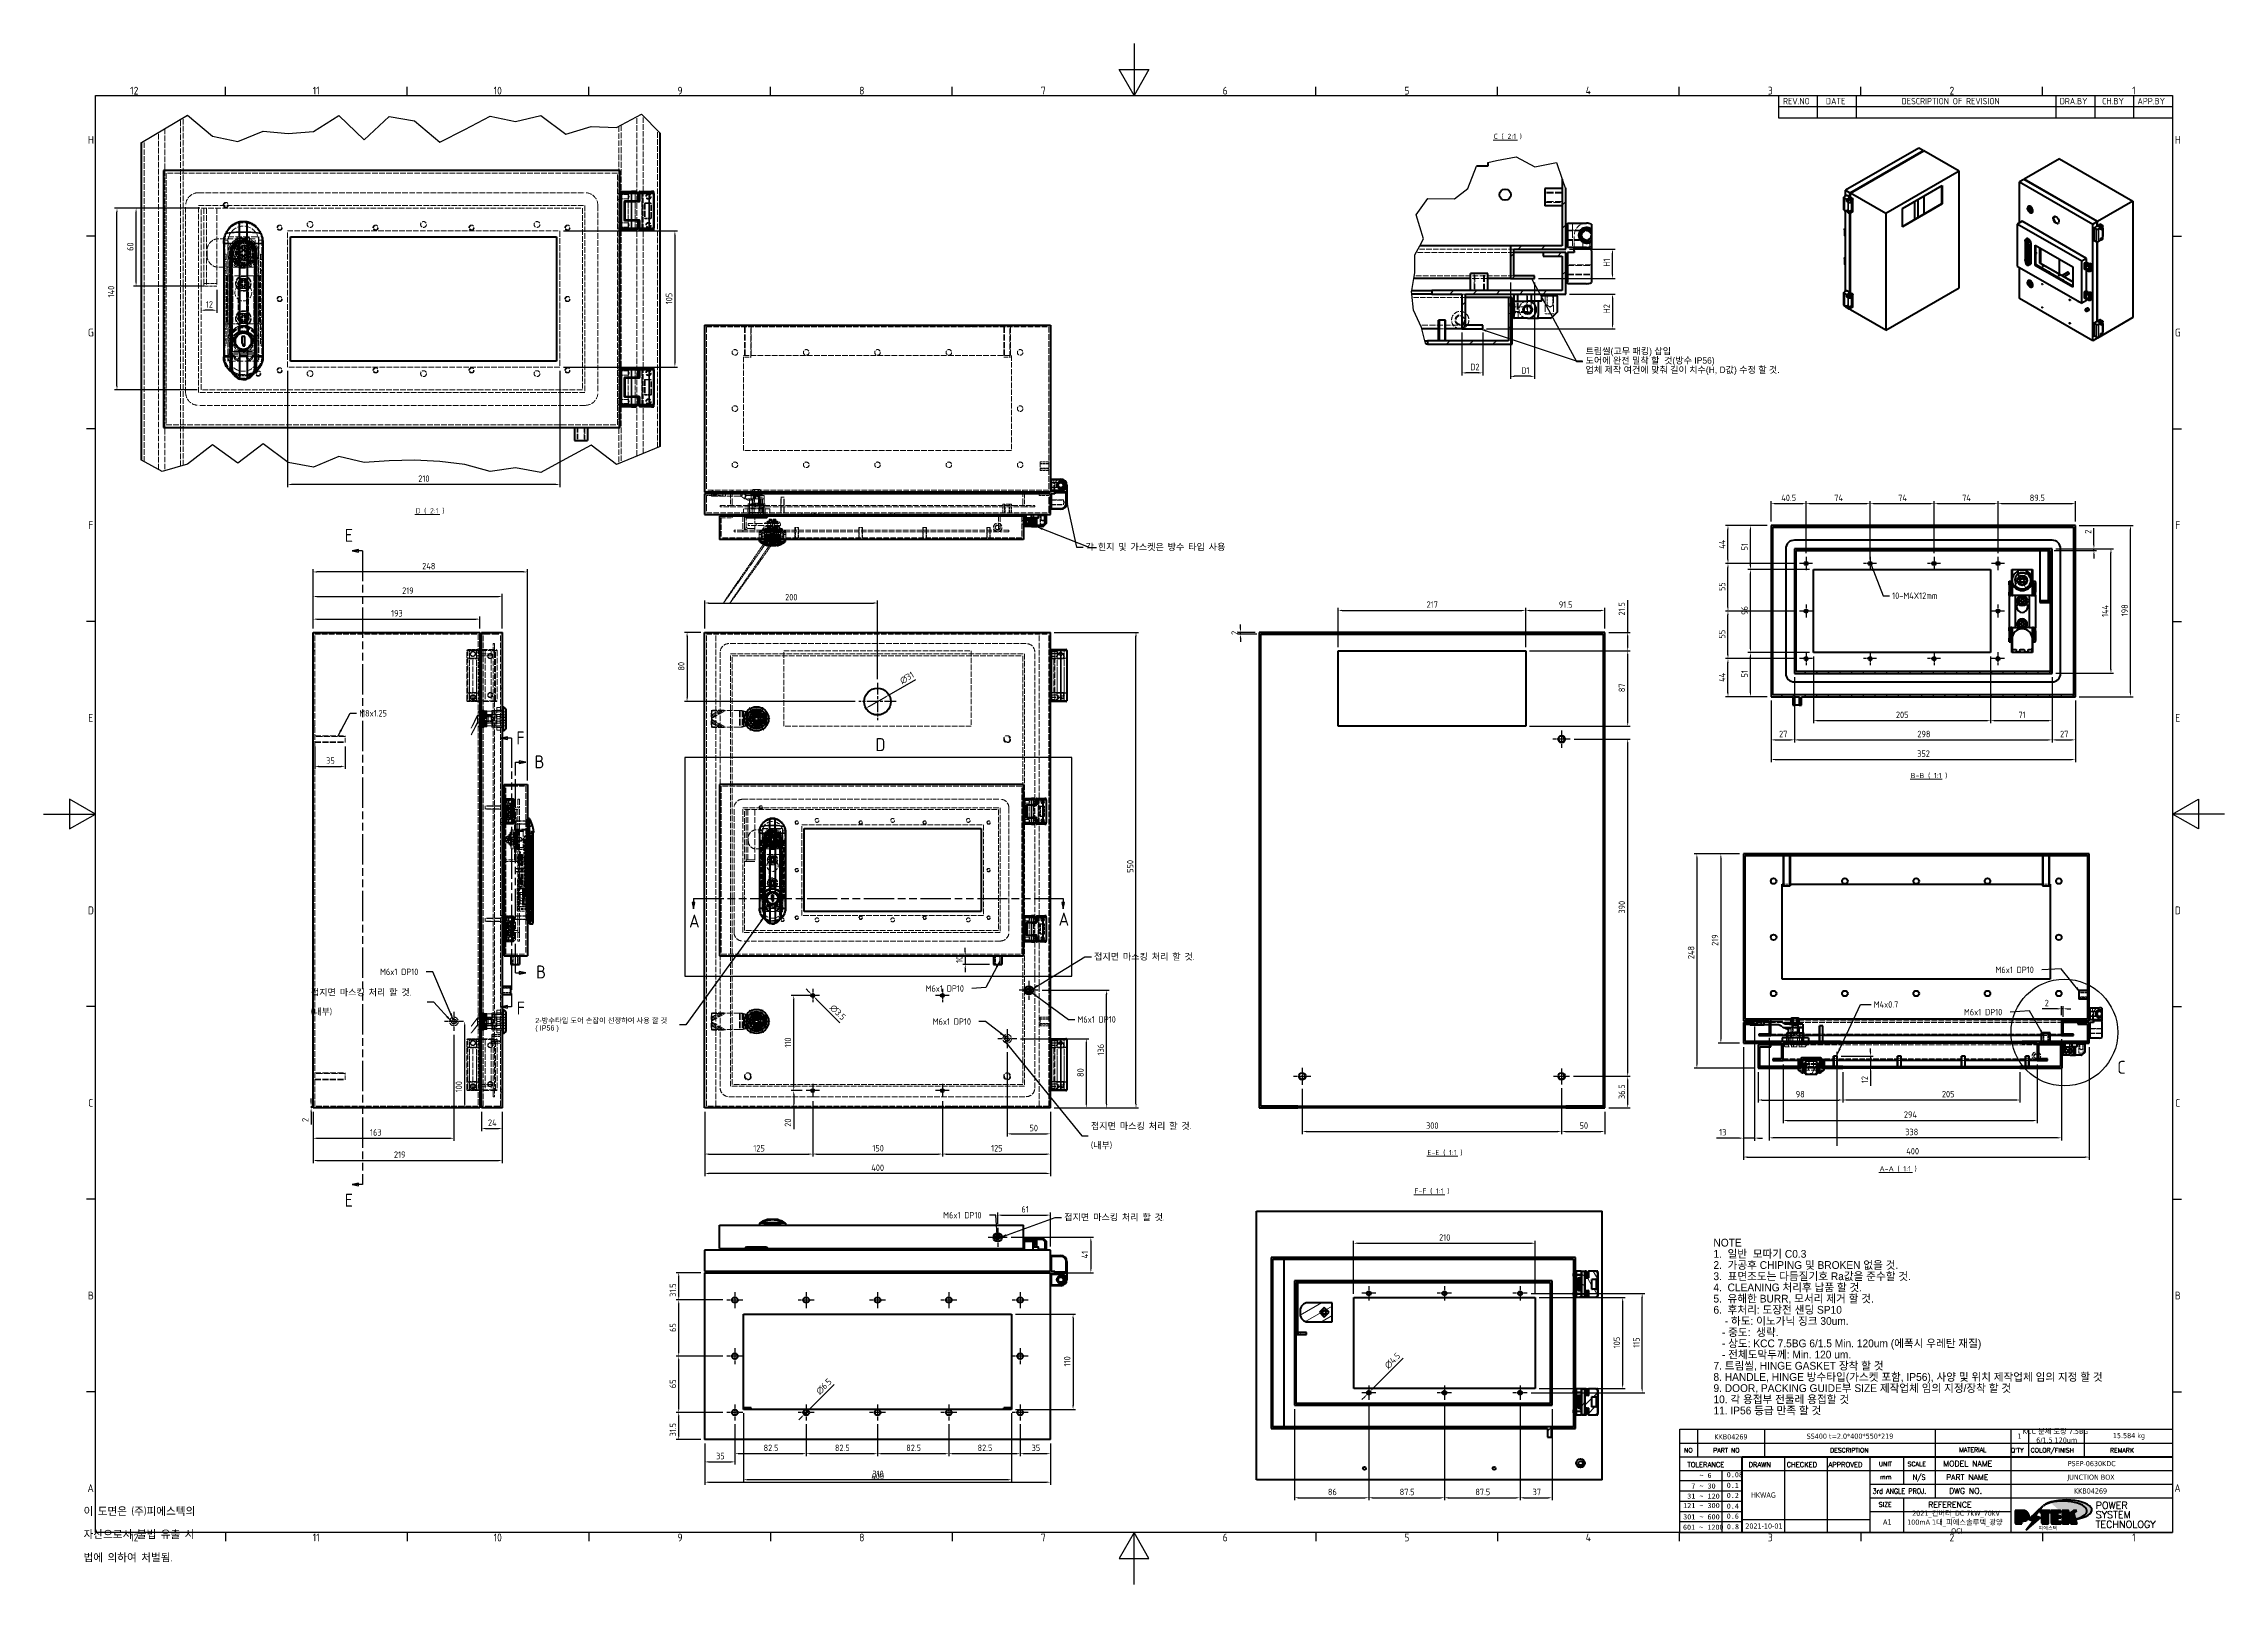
# Model space of a CAD drawing. Header units: millimetres. Extents: x 0 to 2523, y 0 to 1782.
import ezdxf
from ezdxf.enums import TextEntityAlignment as Align

# ---------------------------------------------------------------- set-up
doc = ezdxf.new("R2010")
doc.units = ezdxf.units.MM
doc.header["$LTSCALE"] = 3
for name, pattern in [('CHAIN', [0.3543, 0.2362, -0.0295, 0.0591, -0.0295]), ('DASHED', [0.2067, 0.1654, -0.0413]), ('DOUBLE_DASH_CHAIN', [1.2403, 0.6614, -0.0827, 0.1654, -0.0827, 0.1654, -0.0827])]:
    doc.linetypes.add(name, pattern=pattern)
doc.layers.get('0').update_dxf_attribs({"color": 3, "lineweight": 25})
for name, color, linetype, lineweight in [('가려진 것(ISO)', 2, 'DASHED', 18), ('가려진 좁은 것(ISO)', 2, 'DASHED', 18), ('가시적인 것(ISO)', 3, 'Continuous', 40), ('가시적인 좁은 것(ISO)', 3, 'Continuous', 35), ('경계(ISO)', 7, 'Continuous', 25), ('기호(ISO)', 5, 'Continuous', 25), ('끊기 선(JIS)', 7, 'Continuous', 25), ('단면선(ISO)', 7, 'CHAIN', 25), ('상세 경계(JIS)', 7, 'Continuous', 25), ('제목(ISO)', 5, 'Continuous', 50), ('중심 표식(ISO)', 1, 'Continuous', 25), ('치수(ISO)', 2, 'Continuous', 25), ('해치(ISO)', 7, 'Continuous', 18)]:
    doc.layers.add(name, color=color, linetype=linetype, lineweight=lineweight)
doc.styles.add('HAN_291', font='')
doc.styles.add('HAN_370', font='', dxfattribs={"width": 2})
doc.styles.add('ISO Proportiona M2B', font='isocp.shx')
doc.styles.add('ISO Proportional', font='arial.ttf')
doc.styles.add('RC_284', font='ROMANC.shx')
doc.styles.add('RC_287', font='ROMANC.shx')
doc.styles.add('RC_292', font='ROMANC.shx')
doc.styles.add('ROMANT_294', font='romant.shx')
doc.styles.add('문자 텍스트_M2B', font='isocp.shx')
doc.styles.add('문자 텍스트_PSTEK_POSCO', font='isocp.shx')
doc.styles.add('부품번호텍스트_PSTEK_POSCO', font='isocp.shx')
doc.styles.add('치수 텍스트_PSTEK_POSCO', font='isocp.shx')
doc.styles.add('텍스트 스타일198', font='tahoma.ttf')
doc.styles.add('텍스트 스타일333', font='ROMANC.shx', dxfattribs={"width": 0.8})
doc.styles.add('텍스트 스타일512', font='isocp.shx')
doc.styles.get('HAN_291').set_extended_font_data('GulimChe')
doc.styles.get('HAN_370').set_extended_font_data('GulimChe')
doc.dimstyles.new('치수_PSTEK_POSCO', dxfattribs={"dimscale": 3, "dimtxt": 2.5, "dimasz": 1.5, "dimexe": 1, "dimexo": 1.5, "dimgap": 1, "dimtad": 1, "dimrnd": 1e-08, "dimdsep": 46, "dimtxsty": '치수 텍스트_PSTEK_POSCO', "dimcen": 0.09, "dimdle": 10, "dimclrd": 7, "dimclre": 7, "dimclrt": 2, "dimadec": 1, "dimazin": 2, "dimtfac": 1, "dimtmove": 0, "dimatfit": 3, "dimfxl": 0, "dimtolj": 1, "dimlwd": -1, "dimlwe": -1, "dimarcsym": 0})
doc.dimstyles.new('치수_PSTEK_POSCO$7', dxfattribs={"dimscale": 3, "dimtxt": 2.5, "dimasz": 2.5, "dimexe": 1, "dimexo": 1.5, "dimgap": 1, "dimtad": 1, "dimrnd": 1e-08, "dimdsep": 46, "dimtxsty": '치수 텍스트_PSTEK_POSCO', "dimcen": 0.09, "dimdle": 10, "dimclrd": 7, "dimclre": 7, "dimclrt": 2, "dimadec": 1, "dimazin": 2, "dimtfac": 1, "dimtmove": 0, "dimatfit": 3, "dimfxl": 0, "dimtolj": 1, "dimlwd": -1, "dimlwe": -1, "dimarcsym": 0})
pattern_1 = [(45, (0, 0), (-6.735192, 6.735192), [])]
pattern_2 = [(120.00018, (0, 0), (-8.248877, -4.762525), [])]
pattern_3 = [(30, (0, 0), (-4.762503, 8.24889), [])]
pattern_4 = [(59.99998, (0, 0), (-8.24889, 4.762503), [])]
pattern_5 = [(135.0002, (0, 0), (-6.735167, -6.735217), [])]
pattern_6 = [(150.00025, (0, 0), (-4.762465, -8.248912), [])]

msp = doc.modelspace()

# ---------------------------------------------------------------- texts
at = {"layer": '기호(ISO)', "color": 7, "char_height": 6, "attachment_point": 7, "style": '텍스트 스타일512'}
for s, insert in [('C ( 2:1 )', (1677.7518, 1671.1585)), ('D ( 2:1 )', (430.2254, 1238.0792)), ('B-B ( 1:1 )', (2159.9557, 931.8973)), ('E-E ( 1:1 )', (1600.8616, 495.802)), ('A-A ( 1:1 )', (2124.006, 477.1108)), ('F-F ( 1:1 )', (1585.7655, 451.3319))]:
    msp.add_mtext(s, dxfattribs=dict(at, insert=insert))
at = {"layer": '기호(ISO)', "color": 2, "char_height": 7.5, "attachment_point": 4, "style": '치수 텍스트_PSTEK_POSCO'}
for insert in [(1783.4096, 1415.1701), (1221.0526, 1199.0536)]:
    msp.add_mtext('{\\fISOCP|b0|i0;\\H7.5000; }', dxfattribs=dict(at, insert=insert))
at = {"layer": '기호(ISO)', "color": 2, "attachment_point": 4, "style": '치수 텍스트_PSTEK_POSCO'}
for s, insert, char_height, width, line_spacing_factor in [('{\\f굴림|b0|i0;\\H7.5000;트림씰(고무 패킹) 삽입 \\P도어에 완전 밀착 할  것(방수 IP56)\\P업체 제작 여건에 맞춰 길이 치수(H, D값) 수정 할 것.}', (1783.8931, 1414.4446), 7.5, 237.743196, 0.86273), ('{M6x1 DP10}', (389.259, 708.4587), 7.5, 50.515047, 0.4375), ('{M6x1 DP10}', (2258.1894, 710.7968), 7.5, 50.515047, 0.4375), ('{\\fISOCP|b0|i0;\\H7.5000;접지면 마스킹 처리 할 것.\\P(내부)}', (309.2169, 673.2009), 7.5, 131.594152, 1.78626), ('{M6x1 DP10}', (1020.3822, 689.1907), 7.5, 50.515047, 0.4375), ('{\\f굴림|b0|i0;\\H6.0000;2-방수타입 도어 손잡이 선정하여 사용 할 것 \\P( IP56 )}', (568.8866, 646.9669), 6, 163.60312, 0.86273), ('{M6x1 DP10}', (1196.098, 653.3951), 7.5, 50.515047, 0.4375), ('{M6x1 DP10}', (2221.6804, 661.8955), 7.5, 50.515047, 0.4375), ('{M6x1 DP10}', (1028.5678, 650.9173), 7.5, 50.515047, 0.4375), ('{\\fISOCP|b0|i0;\\H7.5000;접지면 마스킹 처리 할 것. \\P(내부)}', (1211.648, 518.6566), 7.5, 134.928489, 1.78626), ('{M6x1 DP10}', (1040.7411, 426.9823), 7.5, 50.515047, 0.4375)]:
    msp.add_mtext(s, dxfattribs=dict(at, insert=insert, char_height=char_height, width=width, line_spacing_factor=line_spacing_factor))
at = {"layer": '기호(ISO)', "color": 2, "char_height": 7.5, "attachment_point": 4, "style": '치수 텍스트_PSTEK_POSCO'}
for s, insert, width in [('{\\fISOCP|b0|i0;\\H7.5000;각 힌지 및 가스켓은 방수 타입 사용 }', (1205.5059, 1199.5373), 185.40822), ('{\\fISOCP|b0|i0;\\H7.5000;10-M4X12mm}', (2138.6627, 1143.4623), 62.511921), ('{M8x1.25}', (365.1782, 1007.4746), 37.88403), ('{\\fISOCP|b0|i0;\\H7.5000;접지면 마스킹 처리 할 것.}', (1215.2503, 725.6557), 131.594152), ('{M4x0.7}', (2117.3307, 670.7322), 34.516358), ('{\\fISOCP|b0|i0;\\H7.5000;접지면 마스킹 처리 할 것.}', (1180.75, 424.2359), 131.594152)]:
    msp.add_mtext(s, dxfattribs=dict(at, insert=insert, width=width))
at = {"layer": '기호(ISO)', "color": 7, "insert": (46.1839, 57.4404), "char_height": 9, "width": 154.920158, "attachment_point": 4, "line_spacing_factor": 1.78626, "style": '문자 텍스트_PSTEK_POSCO'}
msp.add_mtext('{이 도면은 (주)피에스텍의\\P자산으로서 불법 유출 시 \\P법에 의하여 처벌됨.}', dxfattribs=at)

# ---------------------------------------------------------------- blocks, each defined once
blk = doc.blocks.new('경계 Default Border')
at = {"layer": '경계(ISO)'}
for p, q in [((70.08, 574), (70.08, 577.4)), ((140.17, 574), (140.17, 577.4)), ((210.25, 574), (210.25, 577.4)), ((280.33, 574), (280.33, 577.4)), ((350.42, 574), (350.42, 577.4)), ((490.58, 574), (490.58, 577.4)), ((560.67, 574), (560.67, 577.4)), ((630.75, 574), (630.75, 577.4)), ((700.83, 574), (700.83, 577.4)), ((770.92, 574), (770.92, 577.4)), ((20, 519.75), (16.6, 519.75)), ((821, 519.75), (824.4, 519.75)), ((20, 445.5), (16.6, 445.5)), ((821, 445.5), (824.4, 445.5)), ((20, 371.25), (16.6, 371.25)), ((821, 371.25), (824.4, 371.25)), ((20, 222.75), (16.6, 222.75)), ((821, 222.75), (824.4, 222.75)), ((20, 148.5), (16.6, 148.5)), ((821, 148.5), (824.4, 148.5)), ((20, 74.25), (16.6, 74.25)), ((821, 74.25), (824.4, 74.25)), ((70.08, 20), (70.08, 16.6)), ((140.17, 20), (140.17, 16.6)), ((210.25, 20), (210.25, 16.6)), ((280.33, 20), (280.33, 16.6)), ((350.42, 20), (350.42, 16.6)), ((490.58, 20), (490.58, 16.6)), ((560.67, 20), (560.67, 16.6)), ((630.75, 20), (630.75, 16.6)), ((700.83, 20), (700.83, 16.6)), ((770.92, 20), (770.92, 16.6))]:
    blk.add_line(p, q, dxfattribs=at)
at = {"layer": '경계(ISO)', "flags": 128}
for points in [[(420.5, 594), (420.5, 574), (414.73, 584), (426.27, 584), (420.5, 574)], [(20, 20), (20, 574), (821, 574), (821, 20), (20, 20)], [(0, 297), (20, 297), (10, 302.77), (10, 291.23), (20, 297)], [(841, 297), (821, 297), (831, 302.77), (831, 291.23), (821, 297)], [(420.5, 0), (420.5, 20), (414.73, 10), (426.27, 10), (420.5, 20)]]:
    blk.add_lwpolyline(points, dxfattribs=at)
at = {"layer": '경계(ISO)', "color": 2, "char_height": 3, "attachment_point": 7, "style": '문자 텍스트_M2B'}
for s, insert in [('12', (33.36, 574.37)), ('11', (103.78, 574.4)), ('10', (173.53, 574.37)), ('9', (244.44, 574.37)), ('8', (314.52, 574.37)), ('7', (384.6, 574.39)), ('6', (454.69, 574.37)), ('5', (524.77, 574.37)), ('4', (594.68, 574.4)), ('3', (664.96, 574.37)), ('2', (735, 574.37)), ('1', (805.44, 574.4)), ('H', (17.08, 555.37)), ('H', (821.88, 555.37)), ('G', (17.08, 481.1)), ('G', (821.88, 481.1)), ('F', (17.24, 406.87)), ('F', (822.04, 406.87)), ('E', (17.24, 332.6)), ('E', (822.04, 332.6)), ('D', (17.08, 258.35)), ('D', (821.88, 258.35)), ('C', (17.24, 184.1)), ('C', (822.04, 184.1)), ('B', (17.08, 109.85)), ('B', (821.88, 109.85)), ('A', (16.91, 35.62)), ('A', (821.71, 35.62)), ('12', (33.36, 16.57)), ('11', (103.78, 16.6)), ('10', (173.53, 16.57)), ('9', (244.44, 16.57)), ('8', (314.52, 16.57)), ('7', (384.6, 16.59)), ('6', (454.69, 16.57)), ('5', (524.77, 16.57)), ('4', (594.68, 16.6)), ('3', (664.96, 16.57)), ('2', (735, 16.57)), ('1', (805.44, 16.6))]:
    blk.add_mtext(s, dxfattribs=dict(at, insert=insert))
blk = doc.blocks.new('제목 블록 PSTEK')
h = blk.add_hatch(color=1)
edge = h.paths.add_edge_path(flags=0)
edge.add_line((314.22, 19.61), (314.22, 17))
edge.add_line((314.22, 17), (314.35, 17))
edge.add_arc((314.35, 17.65), 0.651, 270, 360)
edge.add_line((315, 17.65), (315, 18.96))
edge.add_arc((314.35, 18.96), 0.651, 0, 90)
edge.add_line((314.35, 19.61), (314.22, 19.61))
edge = h.paths.add_edge_path()
edge.add_arc((314.98, 18.29), 1.97, 270, 450)
edge.add_line((314.98, 20.26), (311.77, 20.26))
edge.add_line((311.77, 20.26), (311.77, 15.34))
edge.add_line((311.77, 15.34), (314.22, 15.34))
edge.add_line((314.22, 15.34), (314.22, 16.32))
edge.add_line((314.22, 16.32), (314.98, 16.32))
h = blk.add_hatch(color=252)
edge = h.paths.add_edge_path()
edge.add_arc((314.98, 18.29), 1.97, 270, 406.82787)
edge.add_arc((315.16, 18.14), 1.97, -90, 53.56098, ccw=False)
edge.add_line((315.16, 16.17), (314.4, 16.17))
edge.add_line((314.4, 16.17), (314.4, 15.19))
edge.add_line((314.4, 15.19), (311.94, 15.19))
edge.add_line((311.94, 15.19), (311.94, 15.34))
edge.add_line((311.94, 15.34), (314.22, 15.34))
edge.add_line((314.22, 15.34), (314.22, 16.32))
edge.add_line((314.22, 16.32), (314.98, 16.32))
h = blk.add_hatch(color=252)
edge = h.paths.add_edge_path()
edge.add_line((314.4, 19.46), (314.53, 19.46))
edge.add_arc((314.53, 18.81), 0.651, 60.41893, 90, ccw=False)
edge.add_arc((314.35, 18.96), 0.651, 39.96992, 90)
edge.add_line((314.35, 19.61), (314.22, 19.61))
edge.add_line((314.22, 19.61), (314.22, 17))
edge.add_line((314.22, 17), (314.35, 17))
edge.add_arc((314.35, 17.65), 0.651, 270, 274.69308)
edge.add_line((314.4, 17), (314.4, 19.46))
for color, points in [(252, [(317.22, 17.06), (322.03, 21.63), (322.28, 21.94), (317.05, 16.98), (318.75, 16.19), (316, 12.72), (316.34, 13), (318.92, 16.27)]), (5, [(321.62, 17.42), (319.53, 18.25), (322.45, 22.02), (317.22, 17.06), (318.92, 16.27), (316.17, 12.8)]), (1, [(324.48, 19.61), (325.24, 19.61), (325.24, 20.26), (321.23, 20.26), (321.23, 19.61), (321.98, 19.61), (321.98, 15.34), (324.48, 15.34)]), (252, [(321.98, 19.61), (321.4, 19.61), (321.4, 19.46), (321.98, 19.46)]), (252, [(324.66, 19.46), (325.42, 19.46), (325.42, 20.11), (325.24, 20.11), (325.24, 19.61), (324.48, 19.61), (324.48, 15.34), (322.16, 15.34), (322.16, 15.19), (324.66, 15.19)]), (1, [(329.23, 20.26), (325.66, 20.26), (325.66, 15.34), (329.36, 15.34), (329.36, 15.99), (328.11, 15.99), (328.11, 17.56), (329.23, 17.56), (329.23, 18.26), (328.11, 18.26), (328.11, 19.61), (329.23, 19.61)]), (252, [(328.29, 19.46), (329.41, 19.46), (329.41, 20.11), (329.23, 20.11), (329.23, 19.61), (328.11, 19.61), (328.11, 18.26), (328.29, 18.26)]), (252, [(328.29, 17.42), (329.41, 17.42), (329.41, 18.11), (329.23, 18.11), (329.23, 17.56), (328.11, 17.56), (328.11, 15.99), (328.29, 15.99)]), (1, [(332.33, 20.26), (329.86, 20.26), (329.86, 15.34), (332.33, 15.34), (332.33, 17.43), (333.07, 15.34), (335.49, 15.34), (334.25, 19.31), (335.44, 20.26), (334.31, 20.26), (332.33, 19)]), (252, [(332.51, 16.93), (332.33, 17.43), (332.33, 15.34), (330.04, 15.34), (330.04, 15.19), (332.51, 15.19)]), (252, [(332.51, 20.11), (332.33, 20.11), (332.33, 19), (332.51, 19.11)]), (252, [(335.62, 20.11), (335.25, 20.11), (334.25, 19.31), (335.49, 15.34), (333.2, 15.34), (333.25, 15.19), (335.66, 15.19), (334.43, 19.16)]), (252, [(329.54, 15.85), (329.36, 15.85), (329.36, 15.34), (325.83, 15.34), (325.83, 15.19), (329.54, 15.19)])]:
    blk.add_hatch(color=color).paths.add_polyline_path(points)
at = {"layer": '해치(ISO)', "true_color": 0x27d1fc}
h = blk.add_hatch(color=140, dxfattribs=at)
edge = h.paths.add_edge_path()
edge.add_ellipse((330.37, 20.16), major_axis=(9.1, 0), ratio=0.40699, start_angle=301.30985, end_angle=507.74369)
edge.add_ellipse((331.53, 20.46), major_axis=(-9.82, 0), ratio=0.39426, start_angle=111.51207, end_angle=334.47025, ccw=False)
edge.add_line((335.14, 16.86), (335.1, 16.99))
at = {"color": 180}
for p, q in [((182.48, 11.79), (182.48, 51.57)), ((182.48, 51.57), (372.48, 51.57)), ((189.27, 51.57), (189.27, 41.01)), ((215.22, 41.01), (215.22, 51.57)), ((280.88, 51.57), (280.88, 41.01)), ((310.09, 51.57), (310.09, 41.01)), ((316.9, 51.57), (316.9, 41.01)), ((338.46, 51.57), (338.46, 41.01)), ((372.48, 51.57), (372.48, 11.79)), ((182.48, 46.29), (372.48, 46.29)), ((182.48, 41.01), (206.45, 41.01)), ((182.48, 35.73), (206.45, 35.73)), ((198.86, 12.03), (198.86, 35.73)), ((206.45, 35.73), (372.48, 35.73)), ((222.94, 11.79), (222.94, 41.01)), ((239.43, 11.79), (239.43, 41.01)), ((255.92, 11.79), (255.92, 41.01)), ((268.69, 41.01), (268.69, 30.45)), ((280.88, 41.01), (280.88, 25.17)), ((310.09, 41.01), (310.09, 11.79)), ((182.48, 31.78), (206.45, 31.78)), ((182.48, 27.83), (206.45, 27.83)), ((255.92, 30.45), (372.48, 30.45)), ((182.48, 23.88), (206.45, 23.88)), ((182.48, 19.93), (206.45, 19.93)), ((255.92, 25.17), (372.48, 25.17)), ((255.92, 19.89), (310.09, 19.89)), ((268.69, 25.17), (268.69, 11.79)), ((182.48, 15.98), (206.45, 15.98)), ((182.48, 11.79), (372.48, 11.79)), ((206.45, 16.74), (255.92, 16.74))]:
    blk.add_line(p, q, dxfattribs=at)
at = {"color": 7, "lineweight": 50}
for p, q in [((206.45, 11.79), (206.45, 41.01)), ((206.45, 41.01), (372.48, 41.01))]:
    blk.add_line(p, q, dxfattribs=at)
at = {"color": 7}
for p, q in [((314.98, 20.26), (311.77, 20.26)), ((311.77, 20.26), (311.77, 15.34)), ((314.98, 20.26), (311.77, 20.26)), ((311.77, 20.26), (311.77, 15.34)), ((314.22, 17), (314.22, 19.61)), ((314.22, 19.61), (314.35, 19.61)), ((314.35, 19.61), (314.22, 19.61)), ((314.22, 19.61), (314.22, 17)), ((314.22, 17), (314.22, 19.61)), ((314.22, 19.61), (314.35, 19.61)), ((314.35, 17), (314.22, 17)), ((314.22, 17), (314.35, 17)), ((314.35, 17), (314.22, 17)), ((314.4, 19.46), (314.53, 19.46)), ((314.4, 17), (314.4, 19.46)), ((315, 18.96), (315, 17.65)), ((315, 18.96), (315, 17.65)), ((316.17, 12.8), (321.62, 17.42)), ((322.28, 21.94), (317.05, 16.98)), ((317.05, 16.98), (318.75, 16.19)), ((322.45, 22.02), (317.22, 17.06)), ((317.22, 17.06), (322.03, 21.63)), ((318.92, 16.27), (317.22, 17.06)), ((317.22, 17.06), (318.92, 16.27)), ((319.53, 18.25), (322.45, 22.02)), ((321.62, 17.42), (319.53, 18.25)), ((325.24, 20.26), (321.23, 20.26)), ((321.23, 20.26), (321.23, 19.61)), ((325.24, 20.26), (321.23, 20.26)), ((321.23, 20.26), (321.23, 19.61)), ((321.23, 19.61), (321.98, 19.61)), ((321.23, 19.61), (321.98, 19.61)), ((321.4, 19.61), (321.4, 19.46)), ((321.98, 19.61), (321.4, 19.61)), ((321.4, 19.46), (321.98, 19.46)), ((321.98, 19.61), (321.98, 15.34)), ((321.98, 19.46), (321.98, 19.61)), ((321.98, 19.61), (321.98, 15.34)), ((322.03, 21.63), (322.28, 21.94)), ((324.48, 19.61), (325.24, 19.61)), ((324.48, 15.34), (324.48, 19.61)), ((325.24, 19.61), (324.48, 19.61)), ((324.48, 19.61), (324.48, 15.34)), ((324.48, 19.61), (325.24, 19.61)), ((324.48, 15.34), (324.48, 19.61)), ((324.66, 19.46), (325.42, 19.46)), ((324.66, 15.19), (324.66, 19.46)), ((325.24, 19.61), (325.24, 20.26)), ((325.24, 19.61), (325.24, 20.26)), ((325.42, 20.11), (325.24, 20.11)), ((325.24, 20.11), (325.24, 19.61)), ((325.42, 19.46), (325.42, 20.11)), ((329.23, 20.26), (325.66, 20.26)), ((325.66, 20.26), (325.66, 15.34)), ((325.66, 20.26), (325.66, 15.34)), ((329.23, 20.26), (325.66, 20.26)), ((328.11, 18.26), (328.11, 19.61)), ((328.11, 19.61), (329.23, 19.61)), ((329.23, 19.61), (328.11, 19.61)), ((328.11, 19.61), (328.11, 18.26)), ((328.11, 18.26), (328.11, 19.61)), ((328.11, 19.61), (329.23, 19.61)), ((329.23, 18.26), (328.11, 18.26)), ((328.11, 18.26), (328.29, 18.26)), ((329.23, 18.26), (328.11, 18.26)), ((328.11, 17.56), (329.23, 17.56)), ((328.11, 15.99), (328.11, 17.56)), ((329.23, 17.56), (328.11, 17.56)), ((328.11, 17.56), (328.11, 15.99)), ((328.11, 17.56), (329.23, 17.56)), ((328.11, 15.99), (328.11, 17.56)), ((328.29, 18.26), (328.29, 19.46)), ((328.29, 19.46), (329.41, 19.46)), ((328.29, 15.99), (328.29, 17.42)), ((328.29, 17.42), (329.41, 17.42)), ((329.23, 19.61), (329.23, 20.26)), ((329.23, 19.61), (329.23, 20.26)), ((329.41, 20.11), (329.23, 20.11)), ((329.23, 20.11), (329.23, 19.61)), ((329.23, 17.56), (329.23, 18.26)), ((329.23, 17.56), (329.23, 18.26)), ((329.41, 18.11), (329.23, 18.11)), ((329.23, 18.11), (329.23, 17.56)), ((329.41, 19.46), (329.41, 20.11)), ((329.41, 17.42), (329.41, 18.11)), ((332.33, 20.26), (329.86, 20.26)), ((329.86, 20.26), (329.86, 15.34)), ((329.86, 20.26), (329.86, 15.34)), ((332.33, 20.26), (329.86, 20.26)), ((334.31, 20.26), (332.33, 19)), ((332.33, 19), (332.33, 20.26)), ((334.31, 20.26), (332.33, 19)), ((332.33, 19), (332.33, 20.26)), ((332.51, 20.11), (332.33, 20.11)), ((332.33, 20.11), (332.33, 19)), ((332.33, 19), (332.51, 19.11)), ((332.33, 17.43), (333.07, 15.34)), ((332.33, 15.34), (332.33, 17.43)), ((332.51, 16.93), (332.33, 17.43)), ((332.33, 17.43), (332.33, 15.34)), ((332.33, 17.43), (333.07, 15.34)), ((332.33, 15.34), (332.33, 17.43)), ((332.51, 19.11), (332.51, 20.11)), ((332.51, 15.19), (332.51, 16.93)), ((334.25, 19.31), (335.44, 20.26)), ((334.25, 19.31), (335.44, 20.26)), ((335.25, 20.11), (334.25, 19.31)), ((335.49, 15.34), (334.25, 19.31)), ((334.25, 19.31), (335.49, 15.34)), ((335.49, 15.34), (334.25, 19.31)), ((335.44, 20.26), (334.31, 20.26)), ((335.44, 20.26), (334.31, 20.26)), ((334.43, 19.16), (335.62, 20.11)), ((335.66, 15.19), (334.43, 19.16)), ((335.62, 20.11), (335.25, 20.11)), ((345.04, 17.5), (344.99, 17.69)), ((311.77, 15.34), (314.22, 15.34)), ((311.77, 15.34), (314.22, 15.34)), ((314.22, 15.34), (311.94, 15.34)), ((311.94, 15.34), (311.94, 15.19)), ((311.94, 15.19), (314.4, 15.19)), ((314.22, 16.32), (314.98, 16.32)), ((314.22, 15.34), (314.22, 16.32)), ((314.98, 16.32), (314.22, 16.32)), ((314.22, 16.32), (314.22, 15.34)), ((314.22, 16.32), (314.98, 16.32)), ((314.22, 15.34), (314.22, 16.32)), ((314.4, 16.17), (315.16, 16.17)), ((314.4, 15.19), (314.4, 16.17)), ((318.75, 16.19), (316, 12.72)), ((316, 12.72), (316.34, 13)), ((318.92, 16.27), (316.17, 12.8)), ((316.34, 13), (318.92, 16.27)), ((321.98, 15.34), (324.48, 15.34)), ((321.98, 15.34), (324.48, 15.34)), ((324.48, 15.34), (322.16, 15.34)), ((322.16, 15.34), (322.16, 15.19)), ((322.16, 15.19), (324.66, 15.19)), ((325.66, 15.34), (329.36, 15.34)), ((325.66, 15.34), (329.36, 15.34)), ((329.36, 15.34), (325.83, 15.34)), ((325.83, 15.34), (325.83, 15.19)), ((325.83, 15.19), (329.54, 15.19)), ((329.36, 15.99), (328.11, 15.99)), ((328.11, 15.99), (328.29, 15.99)), ((329.36, 15.99), (328.11, 15.99)), ((329.36, 15.34), (329.36, 15.99)), ((329.36, 15.34), (329.36, 15.99)), ((329.54, 15.85), (329.36, 15.85)), ((329.36, 15.85), (329.36, 15.34)), ((329.54, 15.19), (329.54, 15.85)), ((329.86, 15.34), (332.33, 15.34)), ((329.86, 15.34), (332.33, 15.34)), ((332.33, 15.34), (330.04, 15.34)), ((330.04, 15.34), (330.04, 15.19)), ((330.04, 15.19), (332.51, 15.19)), ((333.07, 15.34), (335.49, 15.34)), ((333.07, 15.34), (335.49, 15.34)), ((335.49, 15.34), (333.2, 15.34)), ((333.2, 15.34), (333.25, 15.19)), ((333.25, 15.19), (335.66, 15.19))]:
    blk.add_line(p, q, dxfattribs=at)
at = {"color": 1}
for p, q in [((314.98, 20.26), (311.77, 20.26)), ((311.77, 20.26), (311.77, 15.34)), ((314.22, 17), (314.22, 19.61)), ((314.22, 19.61), (314.35, 19.61)), ((314.35, 17), (314.22, 17)), ((315, 18.96), (315, 17.65)), ((325.24, 20.26), (321.23, 20.26)), ((321.23, 20.26), (321.23, 19.61)), ((321.23, 19.61), (321.98, 19.61)), ((321.98, 19.61), (321.98, 15.34)), ((324.48, 19.61), (325.24, 19.61)), ((324.48, 15.34), (324.48, 19.61)), ((325.24, 19.61), (325.24, 20.26)), ((329.23, 20.26), (325.66, 20.26)), ((325.66, 20.26), (325.66, 15.34)), ((328.11, 18.26), (328.11, 19.61)), ((328.11, 19.61), (329.23, 19.61)), ((329.23, 18.26), (328.11, 18.26)), ((328.11, 17.56), (329.23, 17.56)), ((328.11, 15.99), (328.11, 17.56)), ((329.23, 19.61), (329.23, 20.26)), ((329.23, 17.56), (329.23, 18.26)), ((332.33, 20.26), (329.86, 20.26)), ((329.86, 20.26), (329.86, 15.34)), ((334.31, 20.26), (332.33, 19)), ((332.33, 19), (332.33, 20.26)), ((332.33, 17.43), (333.07, 15.34)), ((332.33, 15.34), (332.33, 17.43)), ((334.25, 19.31), (335.44, 20.26)), ((335.49, 15.34), (334.25, 19.31)), ((335.44, 20.26), (334.31, 20.26)), ((311.77, 15.34), (314.22, 15.34)), ((314.22, 16.32), (314.98, 16.32)), ((314.22, 15.34), (314.22, 16.32)), ((321.98, 15.34), (324.48, 15.34)), ((325.66, 15.34), (329.36, 15.34)), ((329.36, 15.99), (328.11, 15.99)), ((329.36, 15.34), (329.36, 15.99)), ((329.86, 15.34), (332.33, 15.34)), ((333.07, 15.34), (335.49, 15.34))]:
    blk.add_line(p, q, dxfattribs=at)
at = {"color": 5}
for p, q in [((316.17, 12.8), (321.62, 17.42)), ((322.45, 22.02), (317.22, 17.06)), ((317.22, 17.06), (318.92, 16.27)), ((319.53, 18.25), (322.45, 22.02)), ((321.62, 17.42), (319.53, 18.25)), ((318.92, 16.27), (316.17, 12.8))]:
    blk.add_line(p, q, dxfattribs=at)
at = {"color": 7}
for centre, radius, start, end in [((314.35, 18.96), 0.651, 0, 90), ((314.35, 18.96), 0.651, 39.96992, 90), ((314.35, 18.96), 0.651, 0, 90), ((314.35, 17.65), 0.651, 270, 0), ((314.35, 17.65), 0.651, 270, 0), ((314.35, 17.65), 0.651, 270, 274.69308), ((314.53, 18.81), 0.651, 60.41893, 90), ((314.98, 18.29), 1.97, 270, 90), ((314.98, 18.29), 1.97, 270, 90), ((314.98, 18.29), 1.97, 270, 46.82787), ((315.16, 18.14), 1.97, 270, 53.56098)]:
    blk.add_arc(centre, radius, start, end, dxfattribs=at)
at = {"color": 1}
for centre, radius, start, end in [((314.35, 18.96), 0.651, 0, 90), ((314.35, 17.65), 0.651, 270, 0), ((314.98, 18.29), 1.97, 270, 90)]:
    blk.add_arc(centre, radius, start, end, dxfattribs=at)
at = {"layer": '제목(ISO)', "lineweight": 18}
blk.add_line((182.48, 35.73), (182.48, 11.79), dxfattribs=at)
at = {"layer": '제목(ISO)'}
for p, q in [((314.98, 20.26), (311.77, 20.26)), ((311.77, 20.26), (311.77, 15.34)), ((314.22, 17), (314.22, 19.61)), ((314.22, 19.61), (314.35, 19.61)), ((314.35, 19.61), (314.22, 19.61)), ((314.22, 19.61), (314.22, 17)), ((314.35, 17), (314.22, 17)), ((314.22, 17), (314.35, 17)), ((314.4, 19.46), (314.53, 19.46)), ((314.4, 17), (314.4, 19.46)), ((315, 18.96), (315, 17.65)), ((316.17, 12.8), (321.62, 17.42)), ((322.28, 21.94), (317.05, 16.98)), ((317.05, 16.98), (318.75, 16.19)), ((322.45, 22.02), (317.22, 17.06)), ((317.22, 17.06), (322.03, 21.63)), ((317.22, 17.06), (318.92, 16.27)), ((318.92, 16.27), (317.22, 17.06)), ((319.53, 18.25), (322.45, 22.02)), ((321.62, 17.42), (319.53, 18.25)), ((325.24, 20.26), (321.23, 20.26)), ((321.23, 20.26), (321.23, 19.61)), ((321.23, 19.61), (321.98, 19.61)), ((321.98, 19.61), (321.4, 19.61)), ((321.4, 19.61), (321.4, 19.46)), ((321.4, 19.46), (321.98, 19.46)), ((321.98, 19.61), (321.98, 15.34)), ((321.98, 19.46), (321.98, 19.61)), ((322.03, 21.63), (322.28, 21.94)), ((324.48, 19.61), (325.24, 19.61)), ((324.48, 15.34), (324.48, 19.61)), ((325.24, 19.61), (324.48, 19.61)), ((324.48, 19.61), (324.48, 15.34)), ((324.66, 19.46), (325.42, 19.46)), ((324.66, 15.19), (324.66, 19.46)), ((325.24, 19.61), (325.24, 20.26)), ((325.42, 20.11), (325.24, 20.11)), ((325.24, 20.11), (325.24, 19.61)), ((325.42, 19.46), (325.42, 20.11)), ((329.23, 20.26), (325.66, 20.26)), ((325.66, 20.26), (325.66, 15.34)), ((328.11, 18.26), (328.11, 19.61)), ((328.11, 19.61), (329.23, 19.61)), ((329.23, 19.61), (328.11, 19.61)), ((328.11, 19.61), (328.11, 18.26)), ((329.23, 18.26), (328.11, 18.26)), ((328.11, 18.26), (328.29, 18.26)), ((328.11, 15.99), (328.11, 17.56)), ((328.11, 17.56), (329.23, 17.56)), ((329.23, 17.56), (328.11, 17.56)), ((328.11, 17.56), (328.11, 15.99)), ((328.29, 19.46), (329.41, 19.46)), ((328.29, 18.26), (328.29, 19.46)), ((328.29, 17.42), (329.41, 17.42)), ((328.29, 15.99), (328.29, 17.42)), ((329.23, 19.61), (329.23, 20.26)), ((329.41, 20.11), (329.23, 20.11)), ((329.23, 20.11), (329.23, 19.61)), ((329.23, 17.56), (329.23, 18.26)), ((329.41, 18.11), (329.23, 18.11)), ((329.23, 18.11), (329.23, 17.56)), ((329.41, 19.46), (329.41, 20.11)), ((329.41, 17.42), (329.41, 18.11)), ((332.33, 20.26), (329.86, 20.26)), ((329.86, 20.26), (329.86, 15.34)), ((334.31, 20.26), (332.33, 19)), ((332.33, 19), (332.33, 20.26)), ((332.51, 20.11), (332.33, 20.11)), ((332.33, 20.11), (332.33, 19)), ((332.33, 19), (332.51, 19.11)), ((332.33, 15.34), (332.33, 17.43)), ((332.33, 17.43), (333.07, 15.34)), ((332.51, 16.93), (332.33, 17.43)), ((332.33, 17.43), (332.33, 15.34)), ((332.51, 19.11), (332.51, 20.11)), ((332.51, 15.19), (332.51, 16.93)), ((334.25, 19.31), (335.44, 20.26)), ((335.25, 20.11), (334.25, 19.31)), ((335.49, 15.34), (334.25, 19.31)), ((334.25, 19.31), (335.49, 15.34)), ((335.44, 20.26), (334.31, 20.26)), ((334.43, 19.16), (335.62, 20.11)), ((335.66, 15.19), (334.43, 19.16)), ((335.62, 20.11), (335.25, 20.11)), ((311.77, 15.34), (314.22, 15.34)), ((314.22, 15.34), (311.94, 15.34)), ((311.94, 15.34), (311.94, 15.19)), ((311.94, 15.19), (314.4, 15.19)), ((314.22, 15.34), (314.22, 16.32)), ((314.22, 16.32), (314.98, 16.32)), ((314.98, 16.32), (314.22, 16.32)), ((314.22, 16.32), (314.22, 15.34)), ((314.4, 15.19), (314.4, 16.17)), ((314.4, 16.17), (315.16, 16.17)), ((318.75, 16.19), (316, 12.72)), ((316, 12.72), (316.34, 13)), ((318.92, 16.27), (316.17, 12.8)), ((316.34, 13), (318.92, 16.27)), ((321.98, 15.34), (324.48, 15.34)), ((324.48, 15.34), (322.16, 15.34)), ((322.16, 15.34), (322.16, 15.19)), ((322.16, 15.19), (324.66, 15.19)), ((325.66, 15.34), (329.36, 15.34)), ((329.36, 15.34), (325.83, 15.34)), ((325.83, 15.34), (325.83, 15.19)), ((325.83, 15.19), (329.54, 15.19)), ((329.36, 15.99), (328.11, 15.99)), ((328.11, 15.99), (328.29, 15.99)), ((329.36, 15.34), (329.36, 15.99)), ((329.54, 15.85), (329.36, 15.85)), ((329.36, 15.85), (329.36, 15.34)), ((329.54, 15.19), (329.54, 15.85)), ((329.86, 15.34), (332.33, 15.34)), ((332.33, 15.34), (330.04, 15.34)), ((330.04, 15.34), (330.04, 15.19)), ((330.04, 15.19), (332.51, 15.19)), ((333.07, 15.34), (335.49, 15.34)), ((335.49, 15.34), (333.2, 15.34)), ((333.2, 15.34), (333.25, 15.19)), ((333.25, 15.19), (335.66, 15.19))]:
    blk.add_line(p, q, dxfattribs=at)
at = {"layer": '제목(ISO)', "color": 4}
blk.add_line((335.14, 16.86), (335.1, 16.99), dxfattribs=at)
at = {"layer": '제목(ISO)'}
for centre, radius, start, end in [((314.35, 18.96), 0.651, 0, 90), ((314.35, 18.96), 0.651, 39.96992, 90), ((314.35, 17.65), 0.651, 270, 0), ((314.35, 17.65), 0.651, 270, 274.69308), ((314.53, 18.81), 0.651, 60.41893, 90), ((314.98, 18.29), 1.97, 46.82787, 90), ((314.98, 18.29), 1.97, 270, 46.82787), ((314.98, 18.29), 1.97, 270, 46.82787), ((315.16, 18.14), 1.97, 270, 53.56098)]:
    blk.add_arc(centre, radius, start, end, dxfattribs=at)
at = {"layer": '제목(ISO)', "color": 4}
for centre, major_axis, ratio, start_param, end_param in [((331.53, 20.46), (9.82, 0), 0.39426, 5.087845, 8.9792), ((330.37, 20.16), (9.1, 0), 0.40699, 5.258849, 8.861799)]:
    blk.add_ellipse(centre, major_axis=major_axis, ratio=ratio, start_param=start_param, end_param=end_param, dxfattribs=at)
at = {"color": 2}
for s, height, style, p in [('NO', 1.742, 'RC_284', (184.14, 42.62)), ('PART NO', 1.742, 'RC_284', (195.34, 42.62)), ('DESCRIPTION', 1.7424, 'RC_284', (240.4, 42.62)), ("Q'TY", 1.742, 'RC_284', (310.14, 42.62)), ('COLOR/FINISH', 1.7424, 'RC_284', (317.77, 42.62)), ('REMARK', 1.742, 'RC_284', (348.35, 42.62)), (' TOLERANCE', 1.9, 'RC_287', (184.09, 37.01)), ('    ~ 6', 2, 'HAN_291', (183.77, 32.82)), ('0.08', 2, 'HAN_291', (200.55, 33.1)), ('DRAWN', 1.9, 'RC_287', (208.98, 37.01)), ('CHECKED', 1.9, 'RC_287', (223.69, 37.01)), ('APPROVED', 1.9, 'RC_287', (239.78, 37.01)), ('UNIT', 1.742, 'RC_284', (259.17, 37.34)), ('SCALE', 1.742, 'RC_284', (270.29, 37.34)), ('MODEL NAME', 2.178, 'RC_292', (284.1, 37.25)), ('PART NAME', 2.178, 'RC_292', (285.14, 32.03)), (' 31 ~ 120', 2, 'HAN_291', (183.77, 24.83)), ('  7 ~ 30', 2, 'HAN_291', (183.77, 28.71)), ('0.1', 2, 'HAN_291', (200.55, 28.99)), ('0.2', 2, 'HAN_291', (200.55, 25.11)), ('mm', 1.742, 'RC_284', (259.65, 32.35)), (' DWG NO.', 2.178, 'RC_292', (284.81, 26.75)), ('301 ~ 600', 2, 'HAN_291', (183.77, 16.83)), ('121 ~ 300', 2, 'HAN_291', (183.77, 21.21)), ('0.4', 2, 'HAN_291', (200.55, 21)), ('0.6', 2, 'HAN_291', (200.55, 17.12)), ('SIZE', 1.742, 'RC_284', (259.17, 21.69)), ('REFERENCE', 2.178, 'RC_292', (278.27, 21.43)), ('601 ~ 1200', 2, 'HAN_291', (183.68, 12.85)), ('0.8', 2, 'HAN_291', (200.61, 13.06))]:
    blk.add_text(s, height=height, dxfattribs=dict(at, style=style)).set_placement(p)
at = {"color": 2, "style": 'RC_284'}
blk.add_text('MATERIAL', height=1.742, dxfattribs=at).set_placement((295.48, 43.65), align=Align.MIDDLE_CENTER)
at = {"color": 7, "style": '텍스트 스타일333', "width": 0.8}
blk.add_text('N/S', height=2, dxfattribs=at).set_placement((274.78, 33.09), align=Align.MIDDLE_CENTER)
at = {"color": 2, "style": '텍스트 스타일333', "width": 0.8}
blk.add_text('3rd ANGLE PROJ.', height=2, dxfattribs=at).set_placement((256.84, 26.76))
at = {"color": 7, "style": 'ROMANT_294'}
for s, p in [('POWER', (342.83, 20.97)), ('SYSTEM', (342.83, 17.33)), ('TECHNOLOGY', (342.83, 13.57))]:
    blk.add_text(s, height=2.7, dxfattribs=at).set_placement(p)
at = {"color": 7, "insert": (320.85, 14.21), "char_height": 1.4, "attachment_point": 1, "line_spacing_factor": 0.332, "style": 'HAN_370'}
blk.add_mtext('\\fHY견고딕|b0|i0;\\H1.4000;피에스텍', dxfattribs=at)
at = {"layer": '제목(ISO)', "color": 7, "style": '텍스트 스타일198'}
for tag, p in [('4._COLOR_001', (314.75, 49.81)), ('부품_번호_001', (195.79, 47.68)), ('설명_001', (231.36, 47.92)), ("3._Q'TY_001", (312.71, 47.92)), ('4._COLOR_002', (319.91, 46.39)), ('질량\\P3;_001', (349.46, 48.16)), ('제목_001', (331.9, 32.12)), ('1._MODEL_NAME_001', (332.03, 37.37)), ('설계자_001', (209.94, 25.23)), ('부품_번호_001', (334.45, 26.81)), ('시트_크기_001', (260.84, 14.83)), ('프로젝트_002', (270.14, 14.77)), ('프로젝트_001', (272.08, 18.23)), ('작성_날짜_001', (207.73, 13.27)), ('프로젝트_003', (287.1, 11.39))]:
    blk.add_attdef(tag, p, '', height=2, dxfattribs=at)
for tag, p in [('재질', (295.48, 48.93)), ('점검자', (231.18, 26.23)), ('엔지니어링_승인자', (247.67, 26.23)), ('점검_날짜', (231.18, 14.27)), ('엔지니어링_승인_날짜', (247.67, 14.27))]:
    blk.add_attdef(tag, text='', height=2, dxfattribs=at).set_placement(p, align=Align.MIDDLE_CENTER)
blk = doc.blocks.new('리비전 내역')
at = {"layer": '기호(ISO)'}
for p, q in [((669, 574), (821, 574)), ((669, 574), (669, 569.72)), ((684, 574), (684, 569.72)), ((699, 574), (699, 569.72)), ((776, 574), (776, 569.72)), ((791, 574), (791, 569.72)), ((806, 574), (806, 569.72)), ((821, 574), (821, 569.72)), ((669, 569.72), (821, 569.72)), ((669, 569.72), (669, 565.44)), ((669, 565.44), (821, 565.44)), ((684, 569.72), (684, 565.44)), ((699, 569.72), (699, 565.44)), ((776, 569.72), (776, 565.44)), ((791, 569.72), (791, 565.44)), ((806, 569.72), (806, 565.44)), ((821, 569.72), (821, 565.44))]:
    blk.add_line(p, q, dxfattribs=at)
at = {"layer": '기호(ISO)', "color": 2, "char_height": 2.5, "attachment_point": 7, "style": 'ISO Proportiona M2B'}
for s, insert in [('REV.NO', (670.79, 570.58)), ('DATE', (687.31, 570.58)), ('DESCRIPTION OF REVISION', (716.51, 570.58)), ('DRA.BY', (777.48, 570.58)), ('CH.BY', (793.86, 570.58)), ('APP.BY', (807.48, 570.58))]:
    blk.add_mtext(s, dxfattribs=dict(at, insert=insert))
blk = doc.blocks.new('주석-판금')
at = {"layer": '기호(ISO)', "color": 2, "insert": (-79.89, 33.99), "char_height": 3, "width": 195.3201, "attachment_point": 1, "line_spacing_factor": 0.86273, "style": 'ISO Proportional'}
blk.add_mtext('\\f굴림|b0|i0;\\H3.0000;NOTE\\P1.  일반  모따기 C0.3\\P2.  가공후 CHIPING 및 BROKEN 없을 것.\\P3.  표면조도는 다듬질기호 Ra값을 준수할 것.\\P4.  CLEANING 처리후 납품 할 것.\\P5.  유해한 BURR, 모서리 제거 할 것.\\P6.  후처리: 도장전 샌딩 SP10  \\P    - 하도: 이노가닉 징크 30um.\\P   - 중도:  생략.\\P   - 상도: KCC 7.5BG 6/1.5 Min. 120um (에폭시 우레탄 재질)\\P   - 전체도막두께: Min. 120 um.\\P7. 트림씰, HINGE GASKET 장착 할 것\\P8. HANDLE, HINGE 방수타입(가스켓 포함, IP56), 사양 및 위치 제작업체 임의 지정 할 것\\P9. DOOR, PACKING GUIDE부 SIZE 제작업체 임의 지정/장착 할 것\\P10. 각 용접부 전둘레 용접할 것\\P11. IP56 등급 만족 할 것', dxfattribs=at)
blk = doc.blocks.new('2dTransSection0')
at = {"layer": '단면선(ISO)', "linetype": 'Continuous'}
for p, q in [((250.12, 262.94), (250.62, 260.44)), ((251.12, 262.94), (250.12, 262.94)), ((250.62, 264.44), (254.54, 264.44)), ((250.62, 264.44), (250.62, 262.94)), ((250.62, 262.94), (250.62, 260.44)), ((250.62, 260.44), (251.12, 262.94)), ((389.3, 264.44), (393.22, 264.44)), ((392.72, 262.94), (393.22, 260.44)), ((393.72, 262.94), (392.72, 262.94)), ((393.22, 264.44), (393.22, 262.94)), ((393.22, 262.94), (393.22, 260.44)), ((393.22, 260.44), (393.72, 262.94))]:
    blk.add_line(p, q, dxfattribs=at)
at = {"layer": '단면선(ISO)', "linetype": 'DOUBLE_DASH_CHAIN', "ltscale": 5.884671}
blk.add_line((250.62, 264.44), (393.22, 264.44), dxfattribs=at)
at = {"layer": '단면선(ISO)', "linetype": 'Continuous', "flags": 128}
for points in [[(250.12, 262.94), (250.62, 260.44), (251.12, 262.94), (250.12, 262.94)], [(392.72, 262.94), (393.22, 260.44), (393.72, 262.94), (392.72, 262.94)]]:
    blk.add_lwpolyline(points, dxfattribs=at)
at = {"layer": '단면선(ISO)'}
for points in [[(250.12, 262.94), (250.62, 260.44), (251.12, 262.94), (250.12, 262.94)], [(392.72, 262.94), (393.22, 260.44), (393.72, 262.94), (392.72, 262.94)]]:
    blk.add_solid(points, dxfattribs=at)
at = {"layer": '단면선(ISO)', "char_height": 5, "attachment_point": 7, "style": '부품번호텍스트_PSTEK_POSCO'}
for insert in [(248.93, 253.23), (391.42, 253.96)]:
    blk.add_mtext('A', dxfattribs=dict(at, insert=insert))
blk = doc.blocks.new('*D23')
at = {"layer": 'Defpoints', "color": 0, "transparency": 16777216}
for p in [(764.8, 167.4), (1164.8, 167.4), (1164.8, 118.2)]:
    blk.add_point(p, dxfattribs=at)
at = {"layer": '치수(ISO)', "color": 7, "transparency": 16777216}
for p, q in [((764.8, 162.9), (764.8, 115.2)), ((1164.8, 162.9), (1164.8, 115.2)), ((769.3, 118.2), (1160.3, 118.2))]:
    blk.add_line(p, q, dxfattribs=at)
for points in [[(769.3, 118.9), (769.3, 117.4), (764.8, 118.2)], [(1160.3, 118.9), (1160.3, 117.4), (1164.8, 118.2)]]:
    blk.add_solid(points, dxfattribs=at)
at = {"layer": '치수(ISO)', "color": 2, "transparency": 16777216, "insert": (957.6, 124.9), "char_height": 7.5, "attachment_point": 4, "style": '치수 텍스트_PSTEK_POSCO'}
blk.add_mtext('\\A1;400', dxfattribs=at)
blk = doc.blocks.new('*D24')
at = {"layer": 'Defpoints', "color": 0, "transparency": 16777216}
for p in [(1164.8, 1101.1), (1263.8, 1101.1), (1164.8, 551.1)]:
    blk.add_point(p, dxfattribs=at)
at = {"layer": '치수(ISO)', "color": 7, "transparency": 16777216}
for p, q in [((1169.3, 1101.1), (1266.8, 1101.1)), ((1263.8, 555.6), (1263.8, 1096.6)), ((1169.3, 551.1), (1266.8, 551.1))]:
    blk.add_line(p, q, dxfattribs=at)
for points in [[(1263.1, 1096.6), (1264.6, 1096.6), (1263.8, 1101.1)], [(1263.1, 555.6), (1264.6, 555.6), (1263.8, 551.1)]]:
    blk.add_solid(points, dxfattribs=at)
at = {"layer": '치수(ISO)', "color": 2, "transparency": 16777216, "insert": (1257.1, 823), "char_height": 7.5, "attachment_point": 4, "rotation": 90, "style": '치수 텍스트_PSTEK_POSCO'}
blk.add_mtext('\\A1;550', dxfattribs=at)
blk = doc.blocks.new('*D25')
at = {"layer": 'Defpoints', "color": 0, "transparency": 16777216}
for p in [(474.7, 651.1), (487.2, 651.1), (438.8, 551.1)]:
    blk.add_point(p, dxfattribs=at)
at = {"layer": '치수(ISO)', "color": 7, "transparency": 16777216}
blk.add_line((487.2, 555.6), (487.2, 646.6), dxfattribs=at)
for points in [[(486.4, 646.6), (487.9, 646.6), (487.2, 651.1)], [(486.4, 555.6), (487.9, 555.6), (487.2, 551.1)]]:
    blk.add_solid(points, dxfattribs=at)
at = {"layer": '치수(ISO)', "color": 2, "transparency": 16777216, "insert": (480.4, 569.1), "char_height": 7.5, "attachment_point": 4, "rotation": 90, "style": '치수 텍스트_PSTEK_POSCO'}
blk.add_mtext('\\A1;100', dxfattribs=at)
blk = doc.blocks.new('*D26')
at = {"layer": 'Defpoints', "color": 0, "transparency": 16777216}
for p in [(474.7, 640.1), (311.7, 551.1), (474.7, 515.9)]:
    blk.add_point(p, dxfattribs=at)
at = {"layer": '치수(ISO)', "color": 7, "transparency": 16777216}
for p, q in [((474.7, 635.6), (474.7, 512.9)), ((311.7, 546.6), (311.7, 512.9)), ((316.2, 515.9), (470.2, 515.9))]:
    blk.add_line(p, q, dxfattribs=at)
for points in [[(316.2, 516.7), (316.2, 515.2), (311.7, 515.9)], [(470.2, 516.7), (470.2, 515.2), (474.7, 515.9)]]:
    blk.add_solid(points, dxfattribs=at)
at = {"layer": '치수(ISO)', "color": 2, "transparency": 16777216, "insert": (377.6, 522.7), "char_height": 7.5, "attachment_point": 4, "style": '치수 텍스트_PSTEK_POSCO'}
blk.add_mtext('\\A1;163', dxfattribs=at)
blk = doc.blocks.new('*D27')
at = {"layer": 'Defpoints', "color": 0, "transparency": 16777216}
for p in [(311.7, 551.1), (530.7, 551.1), (530.7, 490.2)]:
    blk.add_point(p, dxfattribs=at)
at = {"layer": '치수(ISO)', "color": 7, "transparency": 16777216}
for p, q in [((311.7, 546.6), (311.7, 487.2)), ((530.7, 546.6), (530.7, 487.2)), ((316.2, 490.2), (526.2, 490.2))]:
    blk.add_line(p, q, dxfattribs=at)
for points in [[(316.2, 491), (316.2, 489.5), (311.7, 490.2)], [(526.2, 491), (526.2, 489.5), (530.7, 490.2)]]:
    blk.add_solid(points, dxfattribs=at)
at = {"layer": '치수(ISO)', "color": 2, "transparency": 16777216, "insert": (405.3, 497), "char_height": 7.5, "attachment_point": 4, "style": '치수 텍스트_PSTEK_POSCO'}
blk.add_mtext('\\A1;219', dxfattribs=at)
blk = doc.blocks.new('*D28')
at = {"layer": 'Defpoints', "color": 0, "transparency": 16777216}
for p in [(309.5, 553.1), (502.7, 553.1), (504.7, 551.1)]:
    blk.add_point(p, dxfattribs=at)
at = {"layer": '치수(ISO)', "color": 7, "transparency": 16777216}
for p, q in [((309.5, 557.6), (309.5, 562.1)), ((309.5, 553.1), (309.5, 551.1)), ((309.5, 546.6), (309.5, 531.8))]:
    blk.add_line(p, q, dxfattribs=at)
for points in [[(308.7, 557.6), (310.2, 557.6), (309.5, 553.1)], [(308.7, 546.6), (310.2, 546.6), (309.5, 551.1)]]:
    blk.add_solid(points, dxfattribs=at)
at = {"layer": '치수(ISO)', "color": 2, "transparency": 16777216, "insert": (302.7, 534.8), "char_height": 7.5, "attachment_point": 4, "rotation": 90, "style": '치수 텍스트_PSTEK_POSCO'}
blk.add_mtext('\\A1;2', dxfattribs=at)
blk = doc.blocks.new('*D29')
at = {"layer": 'Defpoints', "color": 0, "transparency": 16777216}
for p in [(2334.5, 665.7), (2334.5, 653.9), (2336.5, 651.9)]:
    blk.add_point(p, dxfattribs=at)
at = {"layer": '치수(ISO)', "color": 7, "transparency": 16777216}
for p, q in [((2330, 665.7), (2312.2, 665.7)), ((2334.5, 658.4), (2334.5, 668.7)), ((2336.5, 665.7), (2334.5, 665.7)), ((2336.5, 656.4), (2336.5, 668.7)), ((2341, 665.7), (2345.5, 665.7))]:
    blk.add_line(p, q, dxfattribs=at)
for points in [[(2330, 666.4), (2330, 664.9), (2334.5, 665.7)], [(2341, 666.4), (2341, 664.9), (2336.5, 665.7)]]:
    blk.add_solid(points, dxfattribs=at)
at = {"layer": '치수(ISO)', "color": 2, "transparency": 16777216, "insert": (2315.2, 672.4), "char_height": 7.5, "attachment_point": 4, "style": '치수 텍스트_PSTEK_POSCO'}
blk.add_mtext('\\A1;2', dxfattribs=at)
blk = doc.blocks.new('*D30')
at = {"layer": 'Defpoints', "color": 0, "transparency": 16777216}
for p in [(1114.8, 401.4), (1164.8, 360.4), (1211.6, 360.4)]:
    blk.add_point(p, dxfattribs=at)
at = {"layer": '치수(ISO)', "color": 7, "transparency": 16777216}
for p, q in [((1119.3, 401.4), (1214.6, 401.4)), ((1211.6, 396.9), (1211.6, 364.9)), ((1169.3, 360.4), (1214.6, 360.4))]:
    blk.add_line(p, q, dxfattribs=at)
for points in [[(1210.8, 396.9), (1212.3, 396.9), (1211.6, 401.4)], [(1210.8, 364.9), (1212.3, 364.9), (1211.6, 360.4)]]:
    blk.add_solid(points, dxfattribs=at)
at = {"layer": '치수(ISO)', "color": 2, "transparency": 16777216, "insert": (1204.8, 377.1), "char_height": 7.5, "attachment_point": 4, "rotation": 90, "style": '치수 텍스트_PSTEK_POSCO'}
blk.add_mtext('\\A1;41', dxfattribs=at)
blk = doc.blocks.new('*D31')
at = {"layer": 'Defpoints', "color": 0, "transparency": 16777216}
for p in [(1103.8, 412.4), (1164.8, 427.1), (1164.8, 386.4)]:
    blk.add_point(p, dxfattribs=at)
at = {"layer": '치수(ISO)', "color": 7, "transparency": 16777216}
for p, q in [((1103.8, 416.9), (1103.8, 430.1)), ((1164.8, 390.9), (1164.8, 430.1)), ((1108.3, 427.1), (1160.3, 427.1))]:
    blk.add_line(p, q, dxfattribs=at)
for points in [[(1108.3, 427.8), (1108.3, 426.3), (1103.8, 427.1)], [(1160.3, 427.8), (1160.3, 426.3), (1164.8, 427.1)]]:
    blk.add_solid(points, dxfattribs=at)
at = {"layer": '치수(ISO)', "color": 2, "transparency": 16777216, "insert": (1131.2, 433.8), "char_height": 7.5, "attachment_point": 4, "style": '치수 텍스트_PSTEK_POSCO'}
blk.add_mtext('\\A1;61', dxfattribs=at)
blk = doc.blocks.new('*D32')
at = {"layer": 'Defpoints', "color": 0, "transparency": 16777216}
for p in [(1125.8, 631.1), (1164.8, 551.1), (1206.3, 551.1)]:
    blk.add_point(p, dxfattribs=at)
at = {"layer": '치수(ISO)', "color": 7, "transparency": 16777216}
for p, q in [((1130.3, 631.1), (1209.3, 631.1)), ((1206.3, 626.6), (1206.3, 555.6)), ((1169.3, 551.1), (1209.3, 551.1))]:
    blk.add_line(p, q, dxfattribs=at)
for points in [[(1205.6, 626.6), (1207.1, 626.6), (1206.3, 631.1)], [(1205.6, 555.6), (1207.1, 555.6), (1206.3, 551.1)]]:
    blk.add_solid(points, dxfattribs=at)
at = {"layer": '치수(ISO)', "color": 2, "transparency": 16777216, "insert": (1199.6, 586.9), "char_height": 7.5, "attachment_point": 4, "rotation": 90, "style": '치수 텍스트_PSTEK_POSCO'}
blk.add_mtext('\\A1;80', dxfattribs=at)
blk = doc.blocks.new('*D33')
at = {"layer": 'Defpoints', "color": 0, "transparency": 16777216}
for p in [(1150.8, 687.1), (1229.8, 687.1), (1164.8, 551.1)]:
    blk.add_point(p, dxfattribs=at)
at = {"layer": '치수(ISO)', "color": 7, "transparency": 16777216}
for p, q in [((1155.3, 687.1), (1232.8, 687.1)), ((1229.8, 555.6), (1229.8, 682.6)), ((1169.3, 551.1), (1232.8, 551.1))]:
    blk.add_line(p, q, dxfattribs=at)
for points in [[(1229.1, 682.6), (1230.6, 682.6), (1229.8, 687.1)], [(1229.1, 555.6), (1230.6, 555.6), (1229.8, 551.1)]]:
    blk.add_solid(points, dxfattribs=at)
at = {"layer": '치수(ISO)', "color": 2, "transparency": 16777216, "insert": (1223.1, 611.7), "char_height": 7.5, "attachment_point": 4, "rotation": 90, "style": '치수 텍스트_PSTEK_POSCO'}
blk.add_mtext('\\A1;136', dxfattribs=at)
blk = doc.blocks.new('*D34')
at = {"layer": 'Defpoints', "color": 0, "transparency": 16777216}
for p in [(1114.8, 620.1), (1164.8, 551.1), (1164.8, 521.1)]:
    blk.add_point(p, dxfattribs=at)
at = {"layer": '치수(ISO)', "color": 7, "transparency": 16777216}
for p, q in [((1114.8, 615.6), (1114.8, 518.1)), ((1164.8, 546.6), (1164.8, 518.1)), ((1119.3, 521.1), (1160.3, 521.1))]:
    blk.add_line(p, q, dxfattribs=at)
for points in [[(1119.3, 521.8), (1119.3, 520.3), (1114.8, 521.1)], [(1160.3, 521.8), (1160.3, 520.3), (1164.8, 521.1)]]:
    blk.add_solid(points, dxfattribs=at)
at = {"layer": '치수(ISO)', "color": 2, "transparency": 16777216, "insert": (1140.6, 527.8), "char_height": 7.5, "attachment_point": 4, "style": '치수 텍스트_PSTEK_POSCO'}
blk.add_mtext('\\A1;50', dxfattribs=at)
blk = doc.blocks.new('2dTransSection1')
at = {"layer": '단면선(ISO)', "linetype": 'DOUBLE_DASH_CHAIN', "ltscale": 5.686632}
blk.add_line((181.92, 235.72), (181.92, 316.98), dxfattribs=at)
at = {"layer": '단면선(ISO)', "linetype": 'Continuous'}
for p, q in [((181.92, 313.3), (181.92, 316.98)), ((181.92, 316.98), (183.42, 316.98)), ((185.92, 316.98), (183.42, 317.48)), ((183.42, 317.48), (183.42, 316.48)), ((183.42, 316.98), (185.92, 316.98)), ((183.42, 316.48), (185.92, 316.98)), ((181.92, 235.72), (181.92, 239.4)), ((181.92, 235.72), (183.42, 235.72)), ((185.92, 235.72), (183.42, 236.22)), ((183.42, 236.22), (183.42, 235.22)), ((183.42, 235.72), (185.92, 235.72)), ((183.42, 235.22), (185.92, 235.72))]:
    blk.add_line(p, q, dxfattribs=at)
at = {"layer": '단면선(ISO)', "linetype": 'Continuous', "flags": 128}
for points in [[(183.42, 316.48), (185.92, 316.98), (183.42, 317.48), (183.42, 316.48)], [(183.42, 235.22), (185.92, 235.72), (183.42, 236.22), (183.42, 235.22)]]:
    blk.add_lwpolyline(points, dxfattribs=at)
at = {"layer": '단면선(ISO)'}
for points in [[(183.42, 316.48), (185.92, 316.98), (183.42, 317.48), (183.42, 316.48)], [(183.42, 235.22), (185.92, 235.72), (183.42, 236.22), (183.42, 235.22)]]:
    blk.add_solid(points, dxfattribs=at)
at = {"layer": '단면선(ISO)', "char_height": 5, "attachment_point": 7, "style": '부품번호텍스트_PSTEK_POSCO'}
for insert in [(189.31, 314.61), (189.93, 233.6)]:
    blk.add_mtext('B', dxfattribs=dict(at, insert=insert))
blk = doc.blocks.new('2dDetail0')
at = {"layer": '상세 경계(JIS)', "flags": 128}
blk.add_lwpolyline([(247.24, 234.51), (396.47, 234.51), (396.47, 318.8), (247.24, 318.8), (247.24, 234.51)], dxfattribs=at)
at = {"layer": '상세 경계(JIS)', "insert": (320.78, 321.25), "char_height": 5, "attachment_point": 7, "style": '부품번호텍스트_PSTEK_POSCO'}
blk.add_mtext('D', dxfattribs=at)
blk = doc.blocks.new('*D37')
at = {"layer": 'Defpoints', "color": 0, "transparency": 16777216}
for p in [(597.1, 1565.4), (597.1, 1407.9), (730.3, 1407.9)]:
    blk.add_point(p, dxfattribs=at)
at = {"layer": '치수(ISO)', "color": 7, "transparency": 16777216}
for p, q in [((601.6, 1565.4), (733.3, 1565.4)), ((730.3, 1560.9), (730.3, 1412.4)), ((601.6, 1407.9), (733.3, 1407.9))]:
    blk.add_line(p, q, dxfattribs=at)
for points in [[(729.6, 1560.9), (731.1, 1560.9), (730.3, 1565.4)], [(729.6, 1412.4), (731.1, 1412.4), (730.3, 1407.9)]]:
    blk.add_solid(points, dxfattribs=at)
at = {"layer": '치수(ISO)', "color": 2, "transparency": 16777216, "insert": (723.6, 1480.5), "char_height": 7.5, "attachment_point": 4, "rotation": 90, "style": '치수 텍스트_PSTEK_POSCO'}
blk.add_mtext('\\A1;105', dxfattribs=at)
blk = doc.blocks.new('*D38')
at = {"layer": 'Defpoints', "color": 0, "transparency": 16777216}
for p in [(282.1, 1407.9), (597.1, 1407.9), (282.1, 1272.1)]:
    blk.add_point(p, dxfattribs=at)
at = {"layer": '치수(ISO)', "color": 7, "transparency": 16777216}
for p, q in [((282.1, 1403.4), (282.1, 1269.1)), ((597.1, 1403.4), (597.1, 1269.1)), ((592.6, 1272.1), (286.6, 1272.1))]:
    blk.add_line(p, q, dxfattribs=at)
for points in [[(286.6, 1272.9), (286.6, 1271.4), (282.1, 1272.1)], [(592.6, 1272.9), (592.6, 1271.4), (597.1, 1272.1)]]:
    blk.add_solid(points, dxfattribs=at)
at = {"layer": '치수(ISO)', "color": 2, "transparency": 16777216, "insert": (433.5, 1278.9), "char_height": 7.5, "attachment_point": 4, "style": '치수 텍스트_PSTEK_POSCO'}
blk.add_mtext('\\A1;210', dxfattribs=at)
blk = doc.blocks.new('*D39')
at = {"layer": 'Defpoints', "color": 0, "transparency": 16777216}
for p in [(107, 1591.6), (185.3, 1591.6), (188.3, 1501.6)]:
    blk.add_point(p, dxfattribs=at)
at = {"layer": '치수(ISO)', "color": 7, "transparency": 16777216}
for p, q in [((180.8, 1591.6), (104, 1591.6)), ((107, 1506.1), (107, 1587.1)), ((183.8, 1501.6), (104, 1501.6))]:
    blk.add_line(p, q, dxfattribs=at)
for points in [[(106.2, 1587.1), (107.7, 1587.1), (107, 1591.6)], [(106.2, 1506.1), (107.7, 1506.1), (107, 1501.6)]]:
    blk.add_solid(points, dxfattribs=at)
at = {"layer": '치수(ISO)', "color": 2, "transparency": 16777216, "insert": (100.2, 1542.3), "char_height": 7.5, "attachment_point": 4, "rotation": 90, "style": '치수 텍스트_PSTEK_POSCO'}
blk.add_mtext('\\A1;60', dxfattribs=at)
blk = doc.blocks.new('*D40')
at = {"layer": 'Defpoints', "color": 0, "transparency": 16777216}
for p in [(200.3, 1501.6), (182.3, 1482.3), (182.3, 1473.7)]:
    blk.add_point(p, dxfattribs=at)
at = {"layer": '치수(ISO)', "color": 7, "transparency": 16777216}
for p, q in [((200.3, 1497.1), (200.3, 1470.7)), ((195.8, 1473.7), (186.8, 1473.7))]:
    blk.add_line(p, q, dxfattribs=at)
for points in [[(186.8, 1474.4), (186.8, 1472.9), (182.3, 1473.7)], [(195.8, 1474.4), (195.8, 1472.9), (200.3, 1473.7)]]:
    blk.add_solid(points, dxfattribs=at)
at = {"layer": '치수(ISO)', "color": 2, "transparency": 16777216, "insert": (187.7, 1480.4), "char_height": 7.5, "attachment_point": 4, "style": '치수 텍스트_PSTEK_POSCO'}
blk.add_mtext('\\A1;12', dxfattribs=at)
blk = doc.blocks.new('*D41')
at = {"layer": 'Defpoints', "color": 0, "transparency": 16777216}
for p in [(84.9, 1591.6), (182.3, 1591.6), (182.3, 1381.6)]:
    blk.add_point(p, dxfattribs=at)
at = {"layer": '치수(ISO)', "color": 7, "transparency": 16777216}
for p, q in [((177.8, 1591.6), (81.9, 1591.6)), ((84.9, 1386.1), (84.9, 1587.1)), ((177.8, 1381.6), (81.9, 1381.6))]:
    blk.add_line(p, q, dxfattribs=at)
for points in [[(84.1, 1587.1), (85.6, 1587.1), (84.9, 1591.6)], [(84.1, 1386.1), (85.6, 1386.1), (84.9, 1381.6)]]:
    blk.add_solid(points, dxfattribs=at)
at = {"layer": '치수(ISO)', "color": 2, "transparency": 16777216, "insert": (78.1, 1488.5), "char_height": 7.5, "attachment_point": 4, "rotation": 90, "style": '치수 텍스트_PSTEK_POSCO'}
blk.add_mtext('\\A1;140', dxfattribs=at)
blk = doc.blocks.new('*D42')
at = {"layer": 'Defpoints', "color": 0, "transparency": 16777216}
for p in [(504.7, 1116.4), (311.7, 1101.1), (504.7, 1101.1)]:
    blk.add_point(p, dxfattribs=at)
at = {"layer": '치수(ISO)', "color": 7, "transparency": 16777216}
for p, q in [((311.7, 1105.6), (311.7, 1119.4)), ((316.2, 1116.4), (500.2, 1116.4)), ((504.7, 1105.6), (504.7, 1119.4))]:
    blk.add_line(p, q, dxfattribs=at)
for points in [[(316.2, 1117.1), (316.2, 1115.6), (311.7, 1116.4)], [(500.2, 1117.1), (500.2, 1115.6), (504.7, 1116.4)]]:
    blk.add_solid(points, dxfattribs=at)
at = {"layer": '치수(ISO)', "color": 2, "transparency": 16777216, "insert": (402, 1123.1), "char_height": 7.5, "attachment_point": 4, "style": '치수 텍스트_PSTEK_POSCO'}
blk.add_mtext('\\A1;193', dxfattribs=at)
blk = doc.blocks.new('*D43')
at = {"layer": 'Defpoints', "color": 0, "transparency": 16777216}
for p in [(530.7, 1142.6), (311.7, 1101.1), (530.7, 1101.1)]:
    blk.add_point(p, dxfattribs=at)
at = {"layer": '치수(ISO)', "color": 7, "transparency": 16777216}
for p, q in [((311.7, 1105.6), (311.7, 1145.6)), ((316.2, 1142.6), (526.2, 1142.6)), ((530.7, 1105.6), (530.7, 1145.6))]:
    blk.add_line(p, q, dxfattribs=at)
for points in [[(316.2, 1143.3), (316.2, 1141.8), (311.7, 1142.6)], [(526.2, 1143.3), (526.2, 1141.8), (530.7, 1142.6)]]:
    blk.add_solid(points, dxfattribs=at)
at = {"layer": '치수(ISO)', "color": 2, "transparency": 16777216, "insert": (414.8, 1149.3), "char_height": 7.5, "attachment_point": 4, "style": '치수 텍스트_PSTEK_POSCO'}
blk.add_mtext('\\A1;219', dxfattribs=at)
blk = doc.blocks.new('*D44')
at = {"layer": 'Defpoints', "color": 0, "transparency": 16777216}
for p in [(506.7, 551.1), (530.7, 551.1), (530.7, 527.2)]:
    blk.add_point(p, dxfattribs=at)
at = {"layer": '치수(ISO)', "color": 7, "transparency": 16777216}
for p, q in [((506.7, 546.6), (506.7, 524.2)), ((530.7, 546.6), (530.7, 524.2)), ((511.2, 527.2), (526.2, 527.2))]:
    blk.add_line(p, q, dxfattribs=at)
for points in [[(511.2, 528), (511.2, 526.5), (506.7, 527.2)], [(526.2, 528), (526.2, 526.5), (530.7, 527.2)]]:
    blk.add_solid(points, dxfattribs=at)
at = {"layer": '치수(ISO)', "color": 2, "transparency": 16777216, "insert": (514.1, 534), "char_height": 7.5, "attachment_point": 4, "style": '치수 텍스트_PSTEK_POSCO'}
blk.add_mtext('\\A1;24', dxfattribs=at)
blk = doc.blocks.new('*D45')
at = {"layer": 'Defpoints', "color": 0, "transparency": 16777216}
for p in [(1983.5, 596.9), (2081.5, 596.9), (2081.5, 560.2)]:
    blk.add_point(p, dxfattribs=at)
at = {"layer": '치수(ISO)', "color": 7, "transparency": 16777216}
for p, q in [((1983.5, 592.4), (1983.5, 557.2)), ((2081.5, 592.4), (2081.5, 557.2)), ((1988, 560.2), (2077, 560.2))]:
    blk.add_line(p, q, dxfattribs=at)
for points in [[(1988, 561), (1988, 559.5), (1983.5, 560.2)], [(2077, 561), (2077, 559.5), (2081.5, 560.2)]]:
    blk.add_solid(points, dxfattribs=at)
at = {"layer": '치수(ISO)', "color": 2, "transparency": 16777216, "insert": (2027.1, 567), "char_height": 7.5, "attachment_point": 4, "style": '치수 텍스트_PSTEK_POSCO'}
blk.add_mtext('\\A1;98', dxfattribs=at)
blk = doc.blocks.new('*D46')
at = {"layer": 'Defpoints', "color": 0, "transparency": 16777216}
for p in [(2081.5, 596.9), (2286.5, 596.9), (2081.5, 560.2)]:
    blk.add_point(p, dxfattribs=at)
at = {"layer": '치수(ISO)', "color": 7, "transparency": 16777216}
for p, q in [((2081.5, 592.4), (2081.5, 557.2)), ((2286.5, 592.4), (2286.5, 557.2)), ((2282, 560.2), (2086, 560.2))]:
    blk.add_line(p, q, dxfattribs=at)
for points in [[(2086, 561), (2086, 559.5), (2081.5, 560.2)], [(2282, 561), (2282, 559.5), (2286.5, 560.2)]]:
    blk.add_solid(points, dxfattribs=at)
at = {"layer": '치수(ISO)', "color": 2, "transparency": 16777216, "insert": (2196.2, 567), "char_height": 7.5, "attachment_point": 4, "style": '치수 텍스트_PSTEK_POSCO'}
blk.add_mtext('\\A1;205', dxfattribs=at)
blk = doc.blocks.new('*D47')
at = {"layer": 'Defpoints', "color": 0, "transparency": 16777216}
for p in [(2012.5, 605.9), (2306.5, 605.9), (2306.5, 536.6)]:
    blk.add_point(p, dxfattribs=at)
at = {"layer": '치수(ISO)', "color": 7, "transparency": 16777216}
for p, q in [((2012.5, 601.4), (2012.5, 533.6)), ((2306.5, 601.4), (2306.5, 533.6)), ((2017, 536.6), (2302, 536.6))]:
    blk.add_line(p, q, dxfattribs=at)
for points in [[(2017, 537.3), (2017, 535.8), (2012.5, 536.6)], [(2302, 537.3), (2302, 535.8), (2306.5, 536.6)]]:
    blk.add_solid(points, dxfattribs=at)
at = {"layer": '치수(ISO)', "color": 2, "transparency": 16777216, "insert": (2152.2, 543.3), "char_height": 7.5, "attachment_point": 4, "style": '치수 텍스트_PSTEK_POSCO'}
blk.add_mtext('\\A1;294', dxfattribs=at)
blk = doc.blocks.new('*D48')
at = {"layer": 'Defpoints', "color": 0, "transparency": 16777216}
for p in [(1996.5, 636.5), (2334.5, 634.9), (1996.5, 516.5)]:
    blk.add_point(p, dxfattribs=at)
at = {"layer": '치수(ISO)', "color": 7, "transparency": 16777216}
for p, q in [((1996.5, 632), (1996.5, 513.5)), ((2334.5, 630.4), (2334.5, 513.5)), ((2330, 516.5), (2001, 516.5))]:
    blk.add_line(p, q, dxfattribs=at)
for points in [[(2001, 517.2), (2001, 515.7), (1996.5, 516.5)], [(2330, 517.2), (2330, 515.7), (2334.5, 516.5)]]:
    blk.add_solid(points, dxfattribs=at)
at = {"layer": '치수(ISO)', "color": 2, "transparency": 16777216, "insert": (2153.8, 523.2), "char_height": 7.5, "attachment_point": 4, "style": '치수 텍스트_PSTEK_POSCO'}
blk.add_mtext('\\A1;338', dxfattribs=at)
blk = doc.blocks.new('*D49')
at = {"layer": 'Defpoints', "color": 0, "transparency": 16777216}
for p in [(1966.5, 844.9), (1940.5, 625.9), (1966.5, 625.9)]:
    blk.add_point(p, dxfattribs=at)
at = {"layer": '치수(ISO)', "color": 7, "transparency": 16777216}
for p, q in [((1962, 844.9), (1937.5, 844.9)), ((1940.5, 840.4), (1940.5, 630.4)), ((1962, 625.9), (1937.5, 625.9))]:
    blk.add_line(p, q, dxfattribs=at)
for points in [[(1939.7, 840.4), (1941.2, 840.4), (1940.5, 844.9)], [(1939.7, 630.4), (1941.2, 630.4), (1940.5, 625.9)]]:
    blk.add_solid(points, dxfattribs=at)
at = {"layer": '치수(ISO)', "color": 2, "transparency": 16777216, "insert": (1933.7, 738.5), "char_height": 7.5, "attachment_point": 4, "rotation": 90, "style": '치수 텍스트_PSTEK_POSCO'}
blk.add_mtext('\\A1;219', dxfattribs=at)
blk = doc.blocks.new('*D50')
at = {"layer": 'Defpoints', "color": 0, "transparency": 16777216}
for p in [(1966.5, 844.9), (1912.7, 596.9), (1983.5, 596.9)]:
    blk.add_point(p, dxfattribs=at)
at = {"layer": '치수(ISO)', "color": 7, "transparency": 16777216}
for p, q in [((1962, 844.9), (1909.7, 844.9)), ((1912.7, 840.4), (1912.7, 601.4)), ((1979, 596.9), (1909.7, 596.9))]:
    blk.add_line(p, q, dxfattribs=at)
for points in [[(1912, 840.4), (1913.5, 840.4), (1912.7, 844.9)], [(1912, 601.4), (1913.5, 601.4), (1912.7, 596.9)]]:
    blk.add_solid(points, dxfattribs=at)
at = {"layer": '치수(ISO)', "color": 2, "transparency": 16777216, "insert": (1906, 723.2), "char_height": 7.5, "attachment_point": 4, "rotation": 90, "style": '치수 텍스트_PSTEK_POSCO'}
blk.add_mtext('\\A1;248', dxfattribs=at)
blk = doc.blocks.new('*D51')
at = {"layer": 'Defpoints', "color": 0, "transparency": 16777216}
for p in [(1979.5, 649.9), (1966.5, 625.9), (1966.5, 516.1)]:
    blk.add_point(p, dxfattribs=at)
at = {"layer": '치수(ISO)', "color": 7, "transparency": 16777216}
for p, q in [((1979.5, 645.4), (1979.5, 513.1)), ((1966.5, 621.4), (1966.5, 513.1)), ((1962, 516.1), (1935.6, 516.1)), ((1979.5, 516.1), (1966.5, 516.1)), ((1984, 516.1), (1988.5, 516.1))]:
    blk.add_line(p, q, dxfattribs=at)
for points in [[(1962, 516.9), (1962, 515.4), (1966.5, 516.1)], [(1984, 516.9), (1984, 515.4), (1979.5, 516.1)]]:
    blk.add_solid(points, dxfattribs=at)
at = {"layer": '치수(ISO)', "color": 2, "transparency": 16777216, "insert": (1938.6, 522.9), "char_height": 7.5, "attachment_point": 4, "style": '치수 텍스트_PSTEK_POSCO'}
blk.add_mtext('\\A1;13', dxfattribs=at)
blk = doc.blocks.new('*D52')
at = {"layer": 'Defpoints', "color": 0, "transparency": 16777216}
for p in [(1966.5, 625.9), (2366.5, 625.9), (2366.5, 494.2)]:
    blk.add_point(p, dxfattribs=at)
at = {"layer": '치수(ISO)', "color": 7, "transparency": 16777216}
for p, q in [((1966.5, 621.4), (1966.5, 491.2)), ((2366.5, 621.4), (2366.5, 491.2)), ((1971, 494.2), (2362, 494.2))]:
    blk.add_line(p, q, dxfattribs=at)
for points in [[(1971, 495), (1971, 493.5), (1966.5, 494.2)], [(2362, 495), (2362, 493.5), (2366.5, 494.2)]]:
    blk.add_solid(points, dxfattribs=at)
at = {"layer": '치수(ISO)', "color": 2, "transparency": 16777216, "insert": (2155, 501), "char_height": 7.5, "attachment_point": 4, "style": '치수 텍스트_PSTEK_POSCO'}
blk.add_mtext('\\A1;400', dxfattribs=at)
blk = doc.blocks.new('*D53')
at = {"layer": 'Defpoints', "color": 0, "transparency": 16777216}
for p in [(2075, 610.9), (2081.5, 598.9), (2113.7, 598.9)]:
    blk.add_point(p, dxfattribs=at)
at = {"layer": '치수(ISO)', "color": 7, "transparency": 16777216}
for p, q in [((2079.5, 610.9), (2116.7, 610.9)), ((2113.7, 615.4), (2113.7, 619.9)), ((2113.7, 610.9), (2113.7, 598.9)), ((2113.7, 594.4), (2113.7, 576.7))]:
    blk.add_line(p, q, dxfattribs=at)
for points in [[(2112.9, 615.4), (2114.4, 615.4), (2113.7, 610.9)], [(2112.9, 594.4), (2114.4, 594.4), (2113.7, 598.9)]]:
    blk.add_solid(points, dxfattribs=at)
at = {"layer": '치수(ISO)', "color": 2, "transparency": 16777216, "insert": (2106.9, 579.7), "char_height": 7.5, "attachment_point": 4, "rotation": 90, "style": '치수 텍스트_PSTEK_POSCO'}
blk.add_mtext('\\A1;12', dxfattribs=at)
blk = doc.blocks.new('2dDetail1')
at = {"layer": '상세 경계(JIS)'}
blk.add_circle((779.3, 212.75), 20.58, dxfattribs=at)
at = {"layer": '상세 경계(JIS)', "insert": (799.7, 196.85), "char_height": 5, "attachment_point": 7, "style": '부품번호텍스트_PSTEK_POSCO'}
blk.add_mtext('C', dxfattribs=at)
blk = doc.blocks.new('*D55')
at = {"layer": 'Defpoints', "color": 0, "transparency": 16777216}
for p in [(1760.9, 1544.3), (1815.1, 1544.3), (1724.9, 1510.3)]:
    blk.add_point(p, dxfattribs=at)
at = {"layer": '치수(ISO)', "color": 7, "transparency": 16777216}
for p, q in [((1765.4, 1544.3), (1818.1, 1544.3)), ((1815.1, 1514.8), (1815.1, 1539.8)), ((1729.4, 1510.3), (1818.1, 1510.3))]:
    blk.add_line(p, q, dxfattribs=at)
for points in [[(1814.4, 1539.8), (1815.9, 1539.8), (1815.1, 1544.3)], [(1814.4, 1514.8), (1815.9, 1514.8), (1815.1, 1510.3)]]:
    blk.add_solid(points, dxfattribs=at)
at = {"layer": '치수(ISO)', "color": 2, "transparency": 16777216, "insert": (1808.4, 1519.5), "char_height": 7.5, "attachment_point": 4, "rotation": 90, "style": '치수 텍스트_PSTEK_POSCO'}
blk.add_mtext('\\A1; H1', dxfattribs=at)
blk = doc.blocks.new('*D56')
at = {"layer": 'Defpoints', "color": 0, "transparency": 16777216}
for p in [(1760.9, 1492.3), (1664.9, 1452.3), (1815.1, 1452.3)]:
    blk.add_point(p, dxfattribs=at)
at = {"layer": '치수(ISO)', "color": 7, "transparency": 16777216}
for p, q in [((1765.4, 1492.3), (1818.1, 1492.3)), ((1815.1, 1487.8), (1815.1, 1456.8)), ((1669.4, 1452.3), (1818.1, 1452.3))]:
    blk.add_line(p, q, dxfattribs=at)
for points in [[(1814.4, 1487.8), (1815.9, 1487.8), (1815.1, 1492.3)], [(1814.4, 1456.8), (1815.9, 1456.8), (1815.1, 1452.3)]]:
    blk.add_solid(points, dxfattribs=at)
at = {"layer": '치수(ISO)', "color": 2, "transparency": 16777216, "insert": (1808.4, 1465.5), "char_height": 7.5, "attachment_point": 4, "rotation": 90, "style": '치수 텍스트_PSTEK_POSCO'}
blk.add_mtext('\\A1; H2', dxfattribs=at)
blk = doc.blocks.new('*D57')
at = {"layer": 'Defpoints', "color": 0, "transparency": 16777216}
for p in [(1696.9, 1510.3), (1724.9, 1510.3), (1696.9, 1397.2)]:
    blk.add_point(p, dxfattribs=at)
at = {"layer": '치수(ISO)', "color": 7, "transparency": 16777216}
for p, q in [((1696.9, 1505.8), (1696.9, 1394.2)), ((1724.9, 1505.8), (1724.9, 1394.2)), ((1720.4, 1397.2), (1701.4, 1397.2))]:
    blk.add_line(p, q, dxfattribs=at)
for points in [[(1701.4, 1397.9), (1701.4, 1396.4), (1696.9, 1397.2)], [(1720.4, 1397.9), (1720.4, 1396.4), (1724.9, 1397.2)]]:
    blk.add_solid(points, dxfattribs=at)
at = {"layer": '치수(ISO)', "color": 2, "transparency": 16777216, "insert": (1705.1, 1404), "char_height": 7.5, "attachment_point": 4, "style": '치수 텍스트_PSTEK_POSCO'}
blk.add_mtext('\\A1; D1', dxfattribs=at)
blk = doc.blocks.new('*D58')
at = {"layer": 'Defpoints', "color": 0, "transparency": 16777216}
for p in [(1640.9, 1452.3), (1664.9, 1452.3), (1640.9, 1401.2)]:
    blk.add_point(p, dxfattribs=at)
at = {"layer": '치수(ISO)', "color": 7, "transparency": 16777216}
for p, q in [((1640.9, 1447.8), (1640.9, 1398.2)), ((1664.9, 1447.8), (1664.9, 1398.2)), ((1660.4, 1401.2), (1645.4, 1401.2))]:
    blk.add_line(p, q, dxfattribs=at)
for points in [[(1645.4, 1401.9), (1645.4, 1400.4), (1640.9, 1401.2)], [(1660.4, 1401.9), (1660.4, 1400.4), (1664.9, 1401.2)]]:
    blk.add_solid(points, dxfattribs=at)
at = {"layer": '치수(ISO)', "color": 2, "transparency": 16777216, "insert": (1646.1, 1408), "char_height": 7.5, "attachment_point": 4, "style": '치수 텍스트_PSTEK_POSCO'}
blk.add_mtext('\\A1; D2', dxfattribs=at)
blk = doc.blocks.new('*D59')
at = {"layer": 'Defpoints', "color": 0, "transparency": 16777216}
for p in [(1066.3, 717.1), (1098.8, 717.1), (1133.8, 727.1)]:
    blk.add_point(p, dxfattribs=at)
at = {"layer": '치수(ISO)', "color": 7, "transparency": 16777216}
for p, q in [((1066.3, 731.6), (1066.3, 736.1)), ((1094.3, 717.1), (1063.3, 717.1)), ((1066.3, 727.1), (1066.3, 717.1)), ((1066.3, 712.6), (1066.3, 708.1))]:
    blk.add_line(p, q, dxfattribs=at)
for points in [[(1065.5, 731.6), (1067, 731.6), (1066.3, 727.1)], [(1065.5, 712.6), (1067, 712.6), (1066.3, 717.1)]]:
    blk.add_solid(points, dxfattribs=at)
at = {"layer": '치수(ISO)', "color": 2, "transparency": 16777216, "insert": (1059.5, 718.7), "char_height": 7.5, "attachment_point": 4, "rotation": 90, "style": '치수 텍스트_PSTEK_POSCO'}
blk.add_mtext('\\A1;10', dxfattribs=at)
blk = doc.blocks.new('*D60')
at = {"layer": 'Defpoints', "color": 0, "transparency": 16777216}
for p in [(311.7, 1171), (311.7, 1101.1), (559.7, 925.1)]:
    blk.add_point(p, dxfattribs=at)
at = {"layer": '치수(ISO)', "color": 7, "transparency": 16777216}
for p, q in [((311.7, 1105.6), (311.7, 1174)), ((555.2, 1171), (316.2, 1171)), ((559.7, 929.6), (559.7, 1174))]:
    blk.add_line(p, q, dxfattribs=at)
for points in [[(316.2, 1171.7), (316.2, 1170.2), (311.7, 1171)], [(555.2, 1171.7), (555.2, 1170.2), (559.7, 1171)]]:
    blk.add_solid(points, dxfattribs=at)
at = {"layer": '치수(ISO)', "color": 2, "transparency": 16777216, "insert": (438, 1177.7), "char_height": 7.5, "attachment_point": 4, "style": '치수 텍스트_PSTEK_POSCO'}
blk.add_mtext('\\A1;248', dxfattribs=at)
blk = doc.blocks.new('2dTransSection2')
at = {"layer": '단면선(ISO)', "linetype": 'Continuous'}
for p, q in [((121.49, 398.92), (118.99, 398.42)), ((121.49, 398.42), (118.99, 398.42)), ((118.99, 398.42), (121.49, 397.92)), ((121.49, 397.92), (121.49, 398.92)), ((122.99, 398.42), (121.49, 398.42)), ((122.99, 398.42), (122.99, 394.51)), ((121.49, 154.71), (118.99, 154.21)), ((121.49, 154.21), (118.99, 154.21)), ((118.99, 154.21), (121.49, 153.71)), ((121.49, 153.71), (121.49, 154.71)), ((122.99, 154.21), (121.49, 154.21)), ((122.99, 158.11), (122.99, 154.21))]:
    blk.add_line(p, q, dxfattribs=at)
at = {"layer": '단면선(ISO)', "linetype": 'DOUBLE_DASH_CHAIN', "ltscale": 5.871225}
blk.add_line((122.99, 398.42), (122.99, 154.21), dxfattribs=at)
at = {"layer": '단면선(ISO)', "linetype": 'Continuous', "flags": 128}
for points in [[(121.49, 398.92), (118.99, 398.42), (121.49, 397.92), (121.49, 398.92)], [(121.49, 154.71), (118.99, 154.21), (121.49, 153.71), (121.49, 154.71)]]:
    blk.add_lwpolyline(points, dxfattribs=at)
at = {"layer": '단면선(ISO)'}
for points in [[(121.49, 398.92), (118.99, 398.42), (121.49, 397.92), (121.49, 398.92)], [(121.49, 154.71), (118.99, 154.21), (121.49, 153.71), (121.49, 154.71)]]:
    blk.add_solid(points, dxfattribs=at)
at = {"layer": '단면선(ISO)', "char_height": 5, "attachment_point": 7, "style": '부품번호텍스트_PSTEK_POSCO'}
for insert in [(116.11, 401.92), (116.11, 145.6)]:
    blk.add_mtext('E', dxfattribs=dict(at, insert=insert))
blk = doc.blocks.new('*D62')
at = {"layer": 'Defpoints', "color": 0, "transparency": 16777216}
for p in [(1384.7, 1101.1), (1406.2, 1101.1), (1408.2, 1099.1)]:
    blk.add_point(p, dxfattribs=at)
at = {"layer": '치수(ISO)', "color": 7, "transparency": 16777216}
for p, q in [((1401.7, 1101.1), (1381.7, 1101.1)), ((1403.7, 1099.1), (1381.7, 1099.1)), ((1384.7, 1105.6), (1384.7, 1110.1)), ((1384.7, 1099.1), (1384.7, 1101.1)), ((1384.7, 1094.6), (1384.7, 1090.1))]:
    blk.add_line(p, q, dxfattribs=at)
for points in [[(1383.9, 1105.6), (1385.4, 1105.6), (1384.7, 1101.1)], [(1383.9, 1094.6), (1385.4, 1094.6), (1384.7, 1099.1)]]:
    blk.add_solid(points, dxfattribs=at)
at = {"layer": '치수(ISO)', "color": 2, "transparency": 16777216, "insert": (1377.9, 1098.2), "char_height": 7.5, "attachment_point": 4, "rotation": 90, "style": '치수 텍스트_PSTEK_POSCO'}
blk.add_mtext('\\A1;2', dxfattribs=at)
blk = doc.blocks.new('*D63')
at = {"layer": 'Defpoints', "color": 0, "transparency": 16777216}
for p in [(734.8, 198.9), (790.5, 198.9), (764.8, 167.4)]:
    blk.add_point(p, dxfattribs=at)
at = {"layer": '치수(ISO)', "color": 7, "transparency": 16777216}
for p, q in [((786, 198.9), (731.8, 198.9)), ((734.8, 171.9), (734.8, 194.4)), ((760.3, 167.4), (731.8, 167.4))]:
    blk.add_line(p, q, dxfattribs=at)
for points in [[(734, 194.4), (735.5, 194.4), (734.8, 198.9)], [(734, 171.9), (735.5, 171.9), (734.8, 167.4)]]:
    blk.add_solid(points, dxfattribs=at)
at = {"layer": '치수(ISO)', "color": 2, "transparency": 16777216, "insert": (728, 171.1), "char_height": 7.5, "attachment_point": 4, "rotation": 90, "style": '치수 텍스트_PSTEK_POSCO'}
blk.add_mtext('\\A1;31.5', dxfattribs=at)
blk = doc.blocks.new('*D64')
at = {"layer": 'Defpoints', "color": 0, "transparency": 16777216}
for p in [(734.8, 263.9), (790.5, 263.9), (790.5, 198.9)]:
    blk.add_point(p, dxfattribs=at)
at = {"layer": '치수(ISO)', "color": 7, "transparency": 16777216}
for p, q in [((786, 263.9), (731.8, 263.9)), ((734.8, 203.4), (734.8, 259.4)), ((786, 198.9), (731.8, 198.9))]:
    blk.add_line(p, q, dxfattribs=at)
for points in [[(734, 259.4), (735.5, 259.4), (734.8, 263.9)], [(734, 203.4), (735.5, 203.4), (734.8, 198.9)]]:
    blk.add_solid(points, dxfattribs=at)
at = {"layer": '치수(ISO)', "color": 2, "transparency": 16777216, "insert": (728, 226.9), "char_height": 7.5, "attachment_point": 4, "rotation": 90, "style": '치수 텍스트_PSTEK_POSCO'}
blk.add_mtext('\\A1;65', dxfattribs=at)
blk = doc.blocks.new('*D65')
at = {"layer": 'Defpoints', "color": 0, "transparency": 16777216}
for p in [(734.8, 328.9), (790.5, 328.9), (790.5, 263.9)]:
    blk.add_point(p, dxfattribs=at)
at = {"layer": '치수(ISO)', "color": 7, "transparency": 16777216}
for p, q in [((786, 328.9), (731.8, 328.9)), ((734.8, 268.4), (734.8, 324.4)), ((786, 263.9), (731.8, 263.9))]:
    blk.add_line(p, q, dxfattribs=at)
for points in [[(734, 324.4), (735.5, 324.4), (734.8, 328.9)], [(734, 268.4), (735.5, 268.4), (734.8, 263.9)]]:
    blk.add_solid(points, dxfattribs=at)
at = {"layer": '치수(ISO)', "color": 2, "transparency": 16777216, "insert": (728, 291.9), "char_height": 7.5, "attachment_point": 4, "rotation": 90, "style": '치수 텍스트_PSTEK_POSCO'}
blk.add_mtext('\\A1;65', dxfattribs=at)
blk = doc.blocks.new('*D66')
at = {"layer": 'Defpoints', "color": 0, "transparency": 16777216}
for p in [(734.8, 360.4), (764.8, 360.4), (790.5, 328.9)]:
    blk.add_point(p, dxfattribs=at)
at = {"layer": '치수(ISO)', "color": 7, "transparency": 16777216}
for p, q in [((760.3, 360.4), (731.8, 360.4)), ((734.8, 333.4), (734.8, 355.9)), ((786, 328.9), (731.8, 328.9))]:
    blk.add_line(p, q, dxfattribs=at)
for points in [[(734, 355.9), (735.5, 355.9), (734.8, 360.4)], [(734, 333.4), (735.5, 333.4), (734.8, 328.9)]]:
    blk.add_solid(points, dxfattribs=at)
at = {"layer": '치수(ISO)', "color": 2, "transparency": 16777216, "insert": (728, 332.6), "char_height": 7.5, "attachment_point": 4, "rotation": 90, "style": '치수 텍스트_PSTEK_POSCO'}
blk.add_mtext('\\A1;31.5', dxfattribs=at)
blk = doc.blocks.new('*D67')
at = {"layer": 'Defpoints', "color": 0, "transparency": 16777216}
for p in [(799.8, 189.6), (764.8, 167.4), (799.8, 141.7)]:
    blk.add_point(p, dxfattribs=at)
at = {"layer": '치수(ISO)', "color": 7, "transparency": 16777216}
for p, q in [((799.8, 185.1), (799.8, 138.7)), ((764.8, 162.9), (764.8, 138.7)), ((769.3, 141.7), (795.3, 141.7))]:
    blk.add_line(p, q, dxfattribs=at)
for points in [[(769.3, 142.4), (769.3, 140.9), (764.8, 141.7)], [(795.3, 142.4), (795.3, 140.9), (799.8, 141.7)]]:
    blk.add_solid(points, dxfattribs=at)
at = {"layer": '치수(ISO)', "color": 2, "transparency": 16777216, "insert": (778, 148.4), "char_height": 7.5, "attachment_point": 4, "style": '치수 텍스트_PSTEK_POSCO'}
blk.add_mtext('\\A1;35', dxfattribs=at)
blk = doc.blocks.new('*D68')
at = {"layer": 'Defpoints', "color": 0, "transparency": 16777216}
for p in [(799.8, 189.6), (882.3, 189.6), (882.3, 151.2)]:
    blk.add_point(p, dxfattribs=at)
at = {"layer": '치수(ISO)', "color": 7, "transparency": 16777216}
for p, q in [((799.8, 185.1), (799.8, 148.2)), ((882.3, 185.1), (882.3, 148.2)), ((804.3, 151.2), (877.8, 151.2))]:
    blk.add_line(p, q, dxfattribs=at)
for points in [[(804.3, 151.9), (804.3, 150.4), (799.8, 151.2)], [(877.8, 151.9), (877.8, 150.4), (882.3, 151.2)]]:
    blk.add_solid(points, dxfattribs=at)
at = {"layer": '치수(ISO)', "color": 2, "transparency": 16777216, "insert": (833, 157.9), "char_height": 7.5, "attachment_point": 4, "style": '치수 텍스트_PSTEK_POSCO'}
blk.add_mtext('\\A1;82.5', dxfattribs=at)
blk = doc.blocks.new('*D69')
at = {"layer": 'Defpoints', "color": 0, "transparency": 16777216}
for p in [(882.3, 189.6), (964.8, 189.6), (964.8, 151.2)]:
    blk.add_point(p, dxfattribs=at)
at = {"layer": '치수(ISO)', "color": 7, "transparency": 16777216}
for p, q in [((882.3, 185.1), (882.3, 148.2)), ((964.8, 185.1), (964.8, 148.2)), ((886.8, 151.2), (960.3, 151.2))]:
    blk.add_line(p, q, dxfattribs=at)
for points in [[(886.8, 151.9), (886.8, 150.4), (882.3, 151.2)], [(960.3, 151.9), (960.3, 150.4), (964.8, 151.2)]]:
    blk.add_solid(points, dxfattribs=at)
at = {"layer": '치수(ISO)', "color": 2, "transparency": 16777216, "insert": (915.5, 157.9), "char_height": 7.5, "attachment_point": 4, "style": '치수 텍스트_PSTEK_POSCO'}
blk.add_mtext('\\A1;82.5', dxfattribs=at)
blk = doc.blocks.new('*D70')
at = {"layer": 'Defpoints', "color": 0, "transparency": 16777216}
for p in [(964.8, 189.6), (1047.3, 189.6), (1047.3, 151.2)]:
    blk.add_point(p, dxfattribs=at)
at = {"layer": '치수(ISO)', "color": 7, "transparency": 16777216}
for p, q in [((964.8, 185.1), (964.8, 148.2)), ((1047.3, 185.1), (1047.3, 148.2)), ((969.3, 151.2), (1042.8, 151.2))]:
    blk.add_line(p, q, dxfattribs=at)
for points in [[(969.3, 151.9), (969.3, 150.4), (964.8, 151.2)], [(1042.8, 151.9), (1042.8, 150.4), (1047.3, 151.2)]]:
    blk.add_solid(points, dxfattribs=at)
at = {"layer": '치수(ISO)', "color": 2, "transparency": 16777216, "insert": (998, 157.9), "char_height": 7.5, "attachment_point": 4, "style": '치수 텍스트_PSTEK_POSCO'}
blk.add_mtext('\\A1;82.5', dxfattribs=at)
blk = doc.blocks.new('*D71')
at = {"layer": 'Defpoints', "color": 0, "transparency": 16777216}
for p in [(1047.3, 189.6), (1129.8, 189.6), (1129.8, 151.2)]:
    blk.add_point(p, dxfattribs=at)
at = {"layer": '치수(ISO)', "color": 7, "transparency": 16777216}
for p, q in [((1047.3, 185.1), (1047.3, 148.2)), ((1129.8, 185.1), (1129.8, 148.2)), ((1051.8, 151.2), (1125.3, 151.2))]:
    blk.add_line(p, q, dxfattribs=at)
for points in [[(1051.8, 151.9), (1051.8, 150.4), (1047.3, 151.2)], [(1125.3, 151.9), (1125.3, 150.4), (1129.8, 151.2)]]:
    blk.add_solid(points, dxfattribs=at)
at = {"layer": '치수(ISO)', "color": 2, "transparency": 16777216, "insert": (1080.5, 157.9), "char_height": 7.5, "attachment_point": 4, "style": '치수 텍스트_PSTEK_POSCO'}
blk.add_mtext('\\A1;82.5', dxfattribs=at)
blk = doc.blocks.new('*D72')
at = {"layer": 'Defpoints', "color": 0, "transparency": 16777216}
for p in [(1129.8, 189.6), (1164.8, 167.4), (1164.8, 151.2)]:
    blk.add_point(p, dxfattribs=at)
at = {"layer": '치수(ISO)', "color": 7, "transparency": 16777216}
for p, q in [((1129.8, 185.1), (1129.8, 148.2)), ((1164.8, 162.9), (1164.8, 148.2)), ((1134.3, 151.2), (1160.3, 151.2))]:
    blk.add_line(p, q, dxfattribs=at)
for points in [[(1134.3, 151.9), (1134.3, 150.4), (1129.8, 151.2)], [(1160.3, 151.9), (1160.3, 150.4), (1164.8, 151.2)]]:
    blk.add_solid(points, dxfattribs=at)
at = {"layer": '치수(ISO)', "color": 2, "transparency": 16777216, "insert": (1143, 157.9), "char_height": 7.5, "attachment_point": 4, "style": '치수 텍스트_PSTEK_POSCO'}
blk.add_mtext('\\A1;35', dxfattribs=at)
blk = doc.blocks.new('*D73')
at = {"layer": 'Defpoints', "color": 0, "transparency": 16777216}
for p in [(1119.8, 312.4), (1119.8, 202.4), (1191, 202.4)]:
    blk.add_point(p, dxfattribs=at)
at = {"layer": '치수(ISO)', "color": 7, "transparency": 16777216}
for p, q in [((1124.3, 312.4), (1194, 312.4)), ((1191, 307.9), (1191, 206.9)), ((1124.3, 202.4), (1194, 202.4))]:
    blk.add_line(p, q, dxfattribs=at)
for points in [[(1190.2, 307.9), (1191.7, 307.9), (1191, 312.4)], [(1190.2, 206.9), (1191.7, 206.9), (1191, 202.4)]]:
    blk.add_solid(points, dxfattribs=at)
at = {"layer": '치수(ISO)', "color": 2, "transparency": 16777216, "insert": (1184.2, 252.1), "char_height": 7.5, "attachment_point": 4, "rotation": 90, "style": '치수 텍스트_PSTEK_POSCO'}
blk.add_mtext('\\A1;110', dxfattribs=at)
blk = doc.blocks.new('*D74')
at = {"layer": 'Defpoints', "color": 0, "transparency": 16777216}
for p in [(809.8, 202.4), (1119.8, 202.4), (809.8, 121)]:
    blk.add_point(p, dxfattribs=at)
at = {"layer": '치수(ISO)', "color": 7, "transparency": 16777216}
for p, q in [((809.8, 197.9), (809.8, 118)), ((1119.8, 197.9), (1119.8, 118)), ((1115.3, 121), (814.3, 121))]:
    blk.add_line(p, q, dxfattribs=at)
for points in [[(814.3, 121.8), (814.3, 120.3), (809.8, 121)], [(1115.3, 121.8), (1115.3, 120.3), (1119.8, 121)]]:
    blk.add_solid(points, dxfattribs=at)
at = {"layer": '치수(ISO)', "color": 2, "transparency": 16777216, "insert": (958.8, 127.8), "char_height": 7.5, "attachment_point": 4, "style": '치수 텍스트_PSTEK_POSCO'}
blk.add_mtext('\\A1;310', dxfattribs=at)
blk = doc.blocks.new('*D75')
at = {"layer": 'Defpoints', "color": 0, "transparency": 16777216}
for p in [(880, 196.6), (884.6, 201.2)]:
    blk.add_point(p, dxfattribs=at)
at = {"layer": '치수(ISO)', "color": 7, "transparency": 16777216}
for p, q in [((887.8, 204.3), (914.7, 231.3)), ((876.8, 193.4), (873.6, 190.2)), ((880, 196.6), (884.6, 201.2))]:
    blk.add_line(p, q, dxfattribs=at)
for points in [[(887.2, 204.9), (888.3, 203.8), (884.6, 201.2)], [(876.3, 193.9), (877.3, 192.9), (880, 196.6)]]:
    blk.add_solid(points, dxfattribs=at)
at = {"layer": '치수(ISO)', "color": 2, "transparency": 16777216, "insert": (895.4, 221.5), "char_height": 7.5, "attachment_point": 4, "rotation": 45, "style": '치수 텍스트_PSTEK_POSCO'}
blk.add_mtext('\\A1;∅6.5', dxfattribs=at)
blk = doc.blocks.new('*D76')
at = {"layer": 'Defpoints', "color": 0, "transparency": 16777216}
for p in [(1714.7, 1126.4), (1497.7, 1079.6), (1714.7, 1079.6)]:
    blk.add_point(p, dxfattribs=at)
at = {"layer": '치수(ISO)', "color": 7, "transparency": 16777216}
for p, q in [((1497.7, 1084.1), (1497.7, 1129.4)), ((1502.2, 1126.4), (1710.2, 1126.4)), ((1714.7, 1084.1), (1714.7, 1129.4))]:
    blk.add_line(p, q, dxfattribs=at)
for points in [[(1502.2, 1127.2), (1502.2, 1125.7), (1497.7, 1126.4)], [(1710.2, 1127.2), (1710.2, 1125.7), (1714.7, 1126.4)]]:
    blk.add_solid(points, dxfattribs=at)
at = {"layer": '치수(ISO)', "color": 2, "transparency": 16777216, "insert": (1600, 1133.2), "char_height": 7.5, "attachment_point": 4, "style": '치수 텍스트_PSTEK_POSCO'}
blk.add_mtext('\\A1;217', dxfattribs=at)
blk = doc.blocks.new('*D77')
at = {"layer": 'Defpoints', "color": 0, "transparency": 16777216}
for p in [(1806.2, 1126.4), (1806.2, 1101.1), (1714.7, 1079.6)]:
    blk.add_point(p, dxfattribs=at)
at = {"layer": '치수(ISO)', "color": 7, "transparency": 16777216}
for p, q in [((1714.7, 1084.1), (1714.7, 1129.4)), ((1719.2, 1126.4), (1801.7, 1126.4)), ((1806.2, 1105.6), (1806.2, 1129.4))]:
    blk.add_line(p, q, dxfattribs=at)
for points in [[(1719.2, 1127.2), (1719.2, 1125.7), (1714.7, 1126.4)], [(1801.7, 1127.2), (1801.7, 1125.7), (1806.2, 1126.4)]]:
    blk.add_solid(points, dxfattribs=at)
at = {"layer": '치수(ISO)', "color": 2, "transparency": 16777216, "insert": (1753, 1133.2), "char_height": 7.5, "attachment_point": 4, "style": '치수 텍스트_PSTEK_POSCO'}
blk.add_mtext('\\A1;91.5', dxfattribs=at)
blk = doc.blocks.new('*D78')
at = {"layer": 'Defpoints', "color": 0, "transparency": 16777216}
for p in [(1806.2, 1101.1), (1832.7, 1101.1), (1714.7, 1079.6)]:
    blk.add_point(p, dxfattribs=at)
at = {"layer": '치수(ISO)', "color": 7, "transparency": 16777216}
for p, q in [((1832.7, 1101.1), (1832.7, 1138.4)), ((1810.7, 1101.1), (1835.7, 1101.1)), ((1832.7, 1084.1), (1832.7, 1096.6)), ((1719.2, 1079.6), (1835.7, 1079.6))]:
    blk.add_line(p, q, dxfattribs=at)
for points in [[(1831.9, 1096.6), (1833.4, 1096.6), (1832.7, 1101.1)], [(1831.9, 1084.1), (1833.4, 1084.1), (1832.7, 1079.6)]]:
    blk.add_solid(points, dxfattribs=at)
at = {"layer": '치수(ISO)', "color": 2, "transparency": 16777216, "insert": (1825.9, 1120.6), "char_height": 7.5, "attachment_point": 4, "rotation": 90, "style": '치수 텍스트_PSTEK_POSCO'}
blk.add_mtext('\\A1;21.5', dxfattribs=at)
blk = doc.blocks.new('*D79')
at = {"layer": 'Defpoints', "color": 0, "transparency": 16777216}
for p in [(1714.7, 1079.6), (1832.7, 1079.6), (1714.7, 992.6)]:
    blk.add_point(p, dxfattribs=at)
at = {"layer": '치수(ISO)', "color": 7, "transparency": 16777216}
for p, q in [((1719.2, 1079.6), (1835.7, 1079.6)), ((1832.7, 997.1), (1832.7, 1075.1)), ((1719.2, 992.6), (1835.7, 992.6))]:
    blk.add_line(p, q, dxfattribs=at)
for points in [[(1831.9, 1075.1), (1833.4, 1075.1), (1832.7, 1079.6)], [(1831.9, 997.1), (1833.4, 997.1), (1832.7, 992.6)]]:
    blk.add_solid(points, dxfattribs=at)
at = {"layer": '치수(ISO)', "color": 2, "transparency": 16777216, "insert": (1825.9, 1031.9), "char_height": 7.5, "attachment_point": 4, "rotation": 90, "style": '치수 텍스트_PSTEK_POSCO'}
blk.add_mtext('\\A1;87', dxfattribs=at)
blk = doc.blocks.new('*D80')
at = {"layer": 'Defpoints', "color": 0, "transparency": 16777216}
for p in [(1456.2, 577.6), (1756.2, 578.3), (1756.2, 523.8)]:
    blk.add_point(p, dxfattribs=at)
at = {"layer": '치수(ISO)', "color": 7, "transparency": 16777216}
for p, q in [((1456.2, 573.1), (1456.2, 520.8)), ((1756.2, 573.8), (1756.2, 520.8)), ((1460.7, 523.8), (1751.7, 523.8))]:
    blk.add_line(p, q, dxfattribs=at)
for points in [[(1460.7, 524.6), (1460.7, 523.1), (1456.2, 523.8)], [(1751.7, 524.6), (1751.7, 523.1), (1756.2, 523.8)]]:
    blk.add_solid(points, dxfattribs=at)
at = {"layer": '치수(ISO)', "color": 2, "transparency": 16777216, "insert": (1599.4, 530.6), "char_height": 7.5, "attachment_point": 4, "style": '치수 텍스트_PSTEK_POSCO'}
blk.add_mtext('\\A1;300', dxfattribs=at)
blk = doc.blocks.new('*D81')
at = {"layer": 'Defpoints', "color": 0, "transparency": 16777216}
for p in [(1756.2, 578.3), (1806.2, 551.1), (1806.2, 523.8)]:
    blk.add_point(p, dxfattribs=at)
at = {"layer": '치수(ISO)', "color": 7, "transparency": 16777216}
for p, q in [((1756.2, 573.8), (1756.2, 520.8)), ((1806.2, 546.6), (1806.2, 520.8)), ((1760.7, 523.8), (1801.7, 523.8))]:
    blk.add_line(p, q, dxfattribs=at)
for points in [[(1760.7, 524.6), (1760.7, 523.1), (1756.2, 523.8)], [(1801.7, 524.6), (1801.7, 523.1), (1806.2, 523.8)]]:
    blk.add_solid(points, dxfattribs=at)
at = {"layer": '치수(ISO)', "color": 2, "transparency": 16777216, "insert": (1777, 530.6), "char_height": 7.5, "attachment_point": 4, "style": '치수 텍스트_PSTEK_POSCO'}
blk.add_mtext('\\A1;50', dxfattribs=at)
blk = doc.blocks.new('*D82')
at = {"layer": 'Defpoints', "color": 0, "transparency": 16777216}
for p in [(1765.4, 587.6), (1832.7, 587.6), (1806.2, 551.1)]:
    blk.add_point(p, dxfattribs=at)
at = {"layer": '치수(ISO)', "color": 7, "transparency": 16777216}
for p, q in [((1769.9, 587.6), (1835.7, 587.6)), ((1832.7, 555.6), (1832.7, 583.1)), ((1810.7, 551.1), (1835.7, 551.1))]:
    blk.add_line(p, q, dxfattribs=at)
for points in [[(1831.9, 583.1), (1833.4, 583.1), (1832.7, 587.6)], [(1831.9, 555.6), (1833.4, 555.6), (1832.7, 551.1)]]:
    blk.add_solid(points, dxfattribs=at)
at = {"layer": '치수(ISO)', "color": 2, "transparency": 16777216, "insert": (1825.9, 561.3), "char_height": 7.5, "attachment_point": 4, "rotation": 90, "style": '치수 텍스트_PSTEK_POSCO'}
blk.add_mtext('\\A1;36.5', dxfattribs=at)
blk = doc.blocks.new('*D83')
at = {"layer": 'Defpoints', "color": 0, "transparency": 16777216}
for p in [(1766.2, 977.6), (1832.7, 977.6), (1765.4, 587.6)]:
    blk.add_point(p, dxfattribs=at)
at = {"layer": '치수(ISO)', "color": 7, "transparency": 16777216}
for p, q in [((1770.7, 977.6), (1835.7, 977.6)), ((1832.7, 592.1), (1832.7, 973.1)), ((1769.9, 587.6), (1835.7, 587.6))]:
    blk.add_line(p, q, dxfattribs=at)
for points in [[(1831.9, 973.1), (1833.4, 973.1), (1832.7, 977.6)], [(1831.9, 592.1), (1833.4, 592.1), (1832.7, 587.6)]]:
    blk.add_solid(points, dxfattribs=at)
at = {"layer": '치수(ISO)', "color": 2, "transparency": 16777216, "insert": (1825.9, 775.8), "char_height": 7.5, "attachment_point": 4, "rotation": 90, "style": '치수 텍스트_PSTEK_POSCO'}
blk.add_mtext('\\A1;390', dxfattribs=at)
blk = doc.blocks.new('*D84')
at = {"layer": 'Defpoints', "color": 0, "transparency": 16777216}
for p in [(2039.1, 1250), (1998.6, 1224.7), (2039.1, 1188.3)]:
    blk.add_point(p, dxfattribs=at)
at = {"layer": '치수(ISO)', "color": 7, "transparency": 16777216}
for p, q in [((1998.6, 1229.2), (1998.6, 1253)), ((2003.1, 1250), (2034.6, 1250)), ((2039.1, 1192.8), (2039.1, 1253))]:
    blk.add_line(p, q, dxfattribs=at)
for points in [[(2003.1, 1250.7), (2003.1, 1249.2), (1998.6, 1250)], [(2034.6, 1250.7), (2034.6, 1249.2), (2039.1, 1250)]]:
    blk.add_solid(points, dxfattribs=at)
at = {"layer": '치수(ISO)', "color": 2, "transparency": 16777216, "insert": (2010.4, 1256.7), "char_height": 7.5, "attachment_point": 4, "style": '치수 텍스트_PSTEK_POSCO'}
blk.add_mtext('\\A1;40.5', dxfattribs=at)
blk = doc.blocks.new('*D85')
at = {"layer": 'Defpoints', "color": 0, "transparency": 16777216}
for p in [(2113.1, 1250), (2039.1, 1188.3), (2113.1, 1180.7)]:
    blk.add_point(p, dxfattribs=at)
at = {"layer": '치수(ISO)', "color": 7, "transparency": 16777216}
for p, q in [((2039.1, 1192.8), (2039.1, 1253)), ((2043.6, 1250), (2108.6, 1250)), ((2113.1, 1185.2), (2113.1, 1253))]:
    blk.add_line(p, q, dxfattribs=at)
for points in [[(2043.6, 1250.7), (2043.6, 1249.2), (2039.1, 1250)], [(2108.6, 1250.7), (2108.6, 1249.2), (2113.1, 1250)]]:
    blk.add_solid(points, dxfattribs=at)
at = {"layer": '치수(ISO)', "color": 2, "transparency": 16777216, "insert": (2071.6, 1256.7), "char_height": 7.5, "attachment_point": 4, "style": '치수 텍스트_PSTEK_POSCO'}
blk.add_mtext('\\A1;74', dxfattribs=at)
blk = doc.blocks.new('*D86')
at = {"layer": 'Defpoints', "color": 0, "transparency": 16777216}
for p in [(2187.1, 1250), (2187.1, 1188.3), (2113.1, 1180.7)]:
    blk.add_point(p, dxfattribs=at)
at = {"layer": '치수(ISO)', "color": 7, "transparency": 16777216}
for p, q in [((2113.1, 1185.2), (2113.1, 1253)), ((2117.6, 1250), (2182.6, 1250)), ((2187.1, 1192.8), (2187.1, 1253))]:
    blk.add_line(p, q, dxfattribs=at)
for points in [[(2117.6, 1250.7), (2117.6, 1249.2), (2113.1, 1250)], [(2182.6, 1250.7), (2182.6, 1249.2), (2187.1, 1250)]]:
    blk.add_solid(points, dxfattribs=at)
at = {"layer": '치수(ISO)', "color": 2, "transparency": 16777216, "insert": (2145.6, 1256.7), "char_height": 7.5, "attachment_point": 4, "style": '치수 텍스트_PSTEK_POSCO'}
blk.add_mtext('\\A1;74', dxfattribs=at)
blk = doc.blocks.new('*D87')
at = {"layer": 'Defpoints', "color": 0, "transparency": 16777216}
for p in [(2261.1, 1250), (2187.1, 1188.3), (2261.1, 1188.3)]:
    blk.add_point(p, dxfattribs=at)
at = {"layer": '치수(ISO)', "color": 7, "transparency": 16777216}
for p, q in [((2187.1, 1192.8), (2187.1, 1253)), ((2191.6, 1250), (2256.6, 1250)), ((2261.1, 1192.8), (2261.1, 1253))]:
    blk.add_line(p, q, dxfattribs=at)
for points in [[(2191.6, 1250.7), (2191.6, 1249.2), (2187.1, 1250)], [(2256.6, 1250.7), (2256.6, 1249.2), (2261.1, 1250)]]:
    blk.add_solid(points, dxfattribs=at)
at = {"layer": '치수(ISO)', "color": 2, "transparency": 16777216, "insert": (2219.6, 1256.7), "char_height": 7.5, "attachment_point": 4, "style": '치수 텍스트_PSTEK_POSCO'}
blk.add_mtext('\\A1;74', dxfattribs=at)
blk = doc.blocks.new('*D88')
at = {"layer": 'Defpoints', "color": 0, "transparency": 16777216}
for p in [(2350.6, 1250), (2350.6, 1224.7), (2261.1, 1188.3)]:
    blk.add_point(p, dxfattribs=at)
at = {"layer": '치수(ISO)', "color": 7, "transparency": 16777216}
for p, q in [((2261.1, 1192.8), (2261.1, 1253)), ((2265.6, 1250), (2346.1, 1250)), ((2350.6, 1229.2), (2350.6, 1253))]:
    blk.add_line(p, q, dxfattribs=at)
for points in [[(2265.6, 1250.7), (2265.6, 1249.2), (2261.1, 1250)], [(2346.1, 1250.7), (2346.1, 1249.2), (2350.6, 1250)]]:
    blk.add_solid(points, dxfattribs=at)
at = {"layer": '치수(ISO)', "color": 2, "transparency": 16777216, "insert": (2297.8, 1256.7), "char_height": 7.5, "attachment_point": 4, "style": '치수 텍스트_PSTEK_POSCO'}
blk.add_mtext('\\A1;89.5', dxfattribs=at)
blk = doc.blocks.new('*D89')
at = {"layer": 'Defpoints', "color": 0, "transparency": 16777216}
for p in [(1974.8, 1224.7), (1998.6, 1224.7), (2047.6, 1173.7)]:
    blk.add_point(p, dxfattribs=at)
at = {"layer": '치수(ISO)', "color": 7, "transparency": 16777216}
for p, q in [((1994.1, 1224.7), (1971.8, 1224.7)), ((1974.8, 1178.2), (1974.8, 1220.2)), ((2043.1, 1173.7), (1971.8, 1173.7))]:
    blk.add_line(p, q, dxfattribs=at)
for points in [[(1974, 1220.2), (1975.5, 1220.2), (1974.8, 1224.7)], [(1974, 1178.2), (1975.5, 1178.2), (1974.8, 1173.7)]]:
    blk.add_solid(points, dxfattribs=at)
at = {"layer": '치수(ISO)', "color": 2, "transparency": 16777216, "insert": (1968, 1195.8), "char_height": 7.5, "attachment_point": 4, "rotation": 90, "style": '치수 텍스트_PSTEK_POSCO'}
blk.add_mtext('\\A1;51', dxfattribs=at)
blk = doc.blocks.new('*D90')
at = {"layer": 'Defpoints', "color": 0, "transparency": 16777216}
for p in [(1974.8, 1173.7), (2047.6, 1173.7), (2047.6, 1077.7)]:
    blk.add_point(p, dxfattribs=at)
at = {"layer": '치수(ISO)', "color": 7, "transparency": 16777216}
for p, q in [((2043.1, 1173.7), (1971.8, 1173.7)), ((1974.8, 1082.2), (1974.8, 1169.2)), ((2043.1, 1077.7), (1971.8, 1077.7))]:
    blk.add_line(p, q, dxfattribs=at)
for points in [[(1974, 1169.2), (1975.5, 1169.2), (1974.8, 1173.7)], [(1974, 1082.2), (1975.5, 1082.2), (1974.8, 1077.7)]]:
    blk.add_solid(points, dxfattribs=at)
at = {"layer": '치수(ISO)', "color": 2, "transparency": 16777216, "insert": (1968, 1121.3), "char_height": 7.5, "attachment_point": 4, "rotation": 90, "style": '치수 텍스트_PSTEK_POSCO'}
blk.add_mtext('\\A1;96', dxfattribs=at)
blk = doc.blocks.new('*D91')
at = {"layer": 'Defpoints', "color": 0, "transparency": 16777216}
for p in [(1974.8, 1077.7), (2047.6, 1077.7), (1998.6, 1026.7)]:
    blk.add_point(p, dxfattribs=at)
at = {"layer": '치수(ISO)', "color": 7, "transparency": 16777216}
for p, q in [((2043.1, 1077.7), (1971.8, 1077.7)), ((1974.8, 1031.2), (1974.8, 1073.2)), ((1994.1, 1026.7), (1971.8, 1026.7))]:
    blk.add_line(p, q, dxfattribs=at)
for points in [[(1974, 1073.2), (1975.5, 1073.2), (1974.8, 1077.7)], [(1974, 1031.2), (1975.5, 1031.2), (1974.8, 1026.7)]]:
    blk.add_solid(points, dxfattribs=at)
at = {"layer": '치수(ISO)', "color": 2, "transparency": 16777216, "insert": (1968, 1048.8), "char_height": 7.5, "attachment_point": 4, "rotation": 90, "style": '치수 텍스트_PSTEK_POSCO'}
blk.add_mtext('\\A1;51', dxfattribs=at)
blk = doc.blocks.new('*D92')
at = {"layer": 'Defpoints', "color": 0, "transparency": 16777216}
for p in [(1948.7, 1224.7), (1998.6, 1224.7), (2031.5, 1180.7)]:
    blk.add_point(p, dxfattribs=at)
at = {"layer": '치수(ISO)', "color": 7, "transparency": 16777216}
for p, q in [((1994.1, 1224.7), (1945.7, 1224.7)), ((1948.7, 1185.2), (1948.7, 1220.2)), ((2027, 1180.7), (1945.7, 1180.7))]:
    blk.add_line(p, q, dxfattribs=at)
for points in [[(1947.9, 1220.2), (1949.4, 1220.2), (1948.7, 1224.7)], [(1947.9, 1185.2), (1949.4, 1185.2), (1948.7, 1180.7)]]:
    blk.add_solid(points, dxfattribs=at)
at = {"layer": '치수(ISO)', "color": 2, "transparency": 16777216, "insert": (1941.9, 1197.8), "char_height": 7.5, "attachment_point": 4, "rotation": 90, "style": '치수 텍스트_PSTEK_POSCO'}
blk.add_mtext('\\A1;44', dxfattribs=at)
blk = doc.blocks.new('*D93')
at = {"layer": 'Defpoints', "color": 0, "transparency": 16777216}
for p in [(1948.7, 1180.7), (2031.5, 1180.7), (2031.5, 1125.7)]:
    blk.add_point(p, dxfattribs=at)
at = {"layer": '치수(ISO)', "color": 7, "transparency": 16777216}
for p, q in [((2027, 1180.7), (1945.7, 1180.7)), ((1948.7, 1130.2), (1948.7, 1176.2)), ((2027, 1125.7), (1945.7, 1125.7))]:
    blk.add_line(p, q, dxfattribs=at)
for points in [[(1947.9, 1176.2), (1949.4, 1176.2), (1948.7, 1180.7)], [(1947.9, 1130.2), (1949.4, 1130.2), (1948.7, 1125.7)]]:
    blk.add_solid(points, dxfattribs=at)
at = {"layer": '치수(ISO)', "color": 2, "transparency": 16777216, "insert": (1941.9, 1148.9), "char_height": 7.5, "attachment_point": 4, "rotation": 90, "style": '치수 텍스트_PSTEK_POSCO'}
blk.add_mtext('\\A1;55', dxfattribs=at)
blk = doc.blocks.new('*D94')
at = {"layer": 'Defpoints', "color": 0, "transparency": 16777216}
for p in [(1948.7, 1125.7), (2031.5, 1125.7), (2031.5, 1070.7)]:
    blk.add_point(p, dxfattribs=at)
at = {"layer": '치수(ISO)', "color": 7, "transparency": 16777216}
for p, q in [((2027, 1125.7), (1945.7, 1125.7)), ((1948.7, 1075.2), (1948.7, 1121.2)), ((2027, 1070.7), (1945.7, 1070.7))]:
    blk.add_line(p, q, dxfattribs=at)
for points in [[(1947.9, 1121.2), (1949.4, 1121.2), (1948.7, 1125.7)], [(1947.9, 1075.2), (1949.4, 1075.2), (1948.7, 1070.7)]]:
    blk.add_solid(points, dxfattribs=at)
at = {"layer": '치수(ISO)', "color": 2, "transparency": 16777216, "insert": (1941.9, 1093.9), "char_height": 7.5, "attachment_point": 4, "rotation": 90, "style": '치수 텍스트_PSTEK_POSCO'}
blk.add_mtext('\\A1;55', dxfattribs=at)
blk = doc.blocks.new('*D95')
at = {"layer": 'Defpoints', "color": 0, "transparency": 16777216}
for p in [(1948.7, 1070.7), (2031.5, 1070.7), (1998.6, 1026.7)]:
    blk.add_point(p, dxfattribs=at)
at = {"layer": '치수(ISO)', "color": 7, "transparency": 16777216}
for p, q in [((2027, 1070.7), (1945.7, 1070.7)), ((1948.7, 1031.2), (1948.7, 1066.2)), ((1994.1, 1026.7), (1945.7, 1026.7))]:
    blk.add_line(p, q, dxfattribs=at)
for points in [[(1947.9, 1066.2), (1949.4, 1066.2), (1948.7, 1070.7)], [(1947.9, 1031.2), (1949.4, 1031.2), (1948.7, 1026.7)]]:
    blk.add_solid(points, dxfattribs=at)
at = {"layer": '치수(ISO)', "color": 2, "transparency": 16777216, "insert": (1941.9, 1043.8), "char_height": 7.5, "attachment_point": 4, "rotation": 90, "style": '치수 텍스트_PSTEK_POSCO'}
blk.add_mtext('\\A1;44', dxfattribs=at)
blk = doc.blocks.new('*D96')
at = {"layer": 'Defpoints', "color": 0, "transparency": 16777216}
for p in [(2047.6, 1077.7), (2252.6, 1077.7), (2252.6, 999)]:
    blk.add_point(p, dxfattribs=at)
at = {"layer": '치수(ISO)', "color": 7, "transparency": 16777216}
for p, q in [((2047.6, 1073.2), (2047.6, 996)), ((2252.6, 1073.2), (2252.6, 996)), ((2052.1, 999), (2248.1, 999))]:
    blk.add_line(p, q, dxfattribs=at)
for points in [[(2052.1, 999.7), (2052.1, 998.2), (2047.6, 999)], [(2248.1, 999.7), (2248.1, 998.2), (2252.6, 999)]]:
    blk.add_solid(points, dxfattribs=at)
at = {"layer": '치수(ISO)', "color": 2, "transparency": 16777216, "insert": (2143, 1005.7), "char_height": 7.5, "attachment_point": 4, "style": '치수 텍스트_PSTEK_POSCO'}
blk.add_mtext('\\A1;205', dxfattribs=at)
blk = doc.blocks.new('*D97')
at = {"layer": 'Defpoints', "color": 0, "transparency": 16777216}
for p in [(2252.6, 1077.7), (2323.6, 1053.7), (2323.6, 999)]:
    blk.add_point(p, dxfattribs=at)
at = {"layer": '치수(ISO)', "color": 7, "transparency": 16777216}
for p, q in [((2252.6, 1073.2), (2252.6, 996)), ((2323.6, 1049.2), (2323.6, 996)), ((2257.1, 999), (2319.1, 999))]:
    blk.add_line(p, q, dxfattribs=at)
for points in [[(2257.1, 999.7), (2257.1, 998.2), (2252.6, 999)], [(2319.1, 999.7), (2319.1, 998.2), (2323.6, 999)]]:
    blk.add_solid(points, dxfattribs=at)
at = {"layer": '치수(ISO)', "color": 2, "transparency": 16777216, "insert": (2284.7, 1005.7), "char_height": 7.5, "attachment_point": 4, "style": '치수 텍스트_PSTEK_POSCO'}
blk.add_mtext('\\A1;71', dxfattribs=at)
blk = doc.blocks.new('*D98')
at = {"layer": 'Defpoints', "color": 0, "transparency": 16777216}
for p in [(2323.6, 1197.7), (2391.8, 1197.7), (2323.6, 1053.7)]:
    blk.add_point(p, dxfattribs=at)
at = {"layer": '치수(ISO)', "color": 7, "transparency": 16777216}
for p, q in [((2328.1, 1197.7), (2394.8, 1197.7)), ((2391.8, 1058.2), (2391.8, 1193.2)), ((2328.1, 1053.7), (2394.8, 1053.7))]:
    blk.add_line(p, q, dxfattribs=at)
for points in [[(2391, 1193.2), (2392.5, 1193.2), (2391.8, 1197.7)], [(2391, 1058.2), (2392.5, 1058.2), (2391.8, 1053.7)]]:
    blk.add_solid(points, dxfattribs=at)
at = {"layer": '치수(ISO)', "color": 2, "transparency": 16777216, "insert": (2385, 1118.9), "char_height": 7.5, "attachment_point": 4, "rotation": 90, "style": '치수 텍스트_PSTEK_POSCO'}
blk.add_mtext('\\A1;144', dxfattribs=at)
blk = doc.blocks.new('*D99')
at = {"layer": 'Defpoints', "color": 0, "transparency": 16777216}
for p in [(2321.6, 1195.7), (2323.6, 1197.7), (2372.1, 1195.7)]:
    blk.add_point(p, dxfattribs=at)
at = {"layer": '치수(ISO)', "color": 7, "transparency": 16777216}
for p, q in [((2372.1, 1202.2), (2372.1, 1221.7)), ((2326.1, 1195.7), (2375.1, 1195.7)), ((2328.1, 1197.7), (2375.1, 1197.7)), ((2372.1, 1195.7), (2372.1, 1197.7)), ((2372.1, 1191.2), (2372.1, 1186.7))]:
    blk.add_line(p, q, dxfattribs=at)
for points in [[(2371.3, 1202.2), (2372.8, 1202.2), (2372.1, 1197.7)], [(2371.3, 1191.2), (2372.8, 1191.2), (2372.1, 1195.7)]]:
    blk.add_solid(points, dxfattribs=at)
at = {"layer": '치수(ISO)', "color": 2, "transparency": 16777216, "insert": (2365.3, 1215.1), "char_height": 7.5, "attachment_point": 4, "rotation": 90, "style": '치수 텍스트_PSTEK_POSCO'}
blk.add_mtext('\\A1;2', dxfattribs=at)
blk = doc.blocks.new('*D100')
at = {"layer": 'Defpoints', "color": 0, "transparency": 16777216}
for p in [(2350.6, 1224.7), (2414.4, 1224.7), (2350.6, 1026.7)]:
    blk.add_point(p, dxfattribs=at)
at = {"layer": '치수(ISO)', "color": 7, "transparency": 16777216}
for p, q in [((2355.1, 1224.7), (2417.4, 1224.7)), ((2414.4, 1031.2), (2414.4, 1220.2)), ((2355.1, 1026.7), (2417.4, 1026.7))]:
    blk.add_line(p, q, dxfattribs=at)
for points in [[(2413.6, 1220.2), (2415.1, 1220.2), (2414.4, 1224.7)], [(2413.6, 1031.2), (2415.1, 1031.2), (2414.4, 1026.7)]]:
    blk.add_solid(points, dxfattribs=at)
at = {"layer": '치수(ISO)', "color": 2, "transparency": 16777216, "insert": (2407.6, 1119.7), "char_height": 7.5, "attachment_point": 4, "rotation": 90, "style": '치수 텍스트_PSTEK_POSCO'}
blk.add_mtext('\\A1;198', dxfattribs=at)
blk = doc.blocks.new('*D101')
at = {"layer": 'Defpoints', "color": 0, "transparency": 16777216}
for p in [(2025.6, 1053.7), (1998.6, 1026.7), (2025.6, 976.7)]:
    blk.add_point(p, dxfattribs=at)
at = {"layer": '치수(ISO)', "color": 7, "transparency": 16777216}
for p, q in [((2025.6, 1049.2), (2025.6, 973.7)), ((1998.6, 1022.2), (1998.6, 973.7)), ((2003.1, 976.7), (2021.1, 976.7))]:
    blk.add_line(p, q, dxfattribs=at)
for points in [[(2003.1, 977.5), (2003.1, 976), (1998.6, 976.7)], [(2021.1, 977.5), (2021.1, 976), (2025.6, 976.7)]]:
    blk.add_solid(points, dxfattribs=at)
at = {"layer": '치수(ISO)', "color": 2, "transparency": 16777216, "insert": (2007.8, 983.5), "char_height": 7.5, "attachment_point": 4, "style": '치수 텍스트_PSTEK_POSCO'}
blk.add_mtext('\\A1;27', dxfattribs=at)
blk = doc.blocks.new('*D102')
at = {"layer": 'Defpoints', "color": 0, "transparency": 16777216}
for p in [(2025.6, 1053.7), (2323.6, 1053.7), (2323.6, 976.7)]:
    blk.add_point(p, dxfattribs=at)
at = {"layer": '치수(ISO)', "color": 7, "transparency": 16777216}
for p, q in [((2025.6, 1049.2), (2025.6, 973.7)), ((2323.6, 1049.2), (2323.6, 973.7)), ((2030.1, 976.7), (2319.1, 976.7))]:
    blk.add_line(p, q, dxfattribs=at)
for points in [[(2030.1, 977.5), (2030.1, 976), (2025.6, 976.7)], [(2319.1, 977.5), (2319.1, 976), (2323.6, 976.7)]]:
    blk.add_solid(points, dxfattribs=at)
at = {"layer": '치수(ISO)', "color": 2, "transparency": 16777216, "insert": (2167.8, 983.5), "char_height": 7.5, "attachment_point": 4, "style": '치수 텍스트_PSTEK_POSCO'}
blk.add_mtext('\\A1;298', dxfattribs=at)
blk = doc.blocks.new('*D103')
at = {"layer": 'Defpoints', "color": 0, "transparency": 16777216}
for p in [(2323.6, 1053.7), (2350.6, 1026.7), (2350.6, 976.7)]:
    blk.add_point(p, dxfattribs=at)
at = {"layer": '치수(ISO)', "color": 7, "transparency": 16777216}
for p, q in [((2323.6, 1049.2), (2323.6, 973.7)), ((2350.6, 1022.2), (2350.6, 973.7)), ((2328.1, 976.7), (2346.1, 976.7))]:
    blk.add_line(p, q, dxfattribs=at)
for points in [[(2328.1, 977.5), (2328.1, 976), (2323.6, 976.7)], [(2346.1, 977.5), (2346.1, 976), (2350.6, 976.7)]]:
    blk.add_solid(points, dxfattribs=at)
at = {"layer": '치수(ISO)', "color": 2, "transparency": 16777216, "insert": (2332.9, 983.5), "char_height": 7.5, "attachment_point": 4, "style": '치수 텍스트_PSTEK_POSCO'}
blk.add_mtext('\\A1;27', dxfattribs=at)
blk = doc.blocks.new('*D104')
at = {"layer": 'Defpoints', "color": 0, "transparency": 16777216}
for p in [(1998.6, 1026.7), (2350.6, 1026.7), (2350.6, 954)]:
    blk.add_point(p, dxfattribs=at)
at = {"layer": '치수(ISO)', "color": 7, "transparency": 16777216}
for p, q in [((1998.6, 1022.2), (1998.6, 951)), ((2350.6, 1022.2), (2350.6, 951)), ((2003.1, 954), (2346.1, 954))]:
    blk.add_line(p, q, dxfattribs=at)
for points in [[(2003.1, 954.8), (2003.1, 953.3), (1998.6, 954)], [(2346.1, 954.8), (2346.1, 953.3), (2350.6, 954)]]:
    blk.add_solid(points, dxfattribs=at)
at = {"layer": '치수(ISO)', "color": 2, "transparency": 16777216, "insert": (2167.6, 960.8), "char_height": 7.5, "attachment_point": 4, "style": '치수 텍스트_PSTEK_POSCO'}
blk.add_mtext('\\A1;352', dxfattribs=at)
blk = doc.blocks.new('*D105')
at = {"layer": 'Defpoints', "color": 0, "transparency": 16777216}
for p in [(964.8, 1135), (764.8, 1101.1), (964.8, 1042.6)]:
    blk.add_point(p, dxfattribs=at)
at = {"layer": '치수(ISO)', "color": 7, "transparency": 16777216}
for p, q in [((764.8, 1105.6), (764.8, 1138)), ((964.8, 1047.1), (964.8, 1138)), ((769.3, 1135), (960.3, 1135))]:
    blk.add_line(p, q, dxfattribs=at)
for points in [[(769.3, 1135.8), (769.3, 1134.3), (764.8, 1135)], [(960.3, 1135.8), (960.3, 1134.3), (964.8, 1135)]]:
    blk.add_solid(points, dxfattribs=at)
at = {"layer": '치수(ISO)', "color": 2, "transparency": 16777216, "insert": (857.9, 1141.8), "char_height": 7.5, "attachment_point": 4, "style": '치수 텍스트_PSTEK_POSCO'}
blk.add_mtext('\\A1;200', dxfattribs=at)
blk = doc.blocks.new('*D106')
at = {"layer": 'Defpoints', "color": 0, "transparency": 16777216}
for p in [(764.8, 1101.1), (744.4, 1021.1), (943.3, 1021.1)]:
    blk.add_point(p, dxfattribs=at)
at = {"layer": '치수(ISO)', "color": 7, "transparency": 16777216}
for p, q in [((760.3, 1101.1), (741.4, 1101.1)), ((744.4, 1096.6), (744.4, 1025.6)), ((938.8, 1021.1), (741.4, 1021.1))]:
    blk.add_line(p, q, dxfattribs=at)
for points in [[(743.7, 1096.6), (745.2, 1096.6), (744.4, 1101.1)], [(743.7, 1025.6), (745.2, 1025.6), (744.4, 1021.1)]]:
    blk.add_solid(points, dxfattribs=at)
at = {"layer": '치수(ISO)', "color": 2, "transparency": 16777216, "insert": (737.7, 1056.9), "char_height": 7.5, "attachment_point": 4, "rotation": 90, "style": '치수 텍스트_PSTEK_POSCO'}
blk.add_mtext('\\A1;80', dxfattribs=at)
blk = doc.blocks.new('*D107')
at = {"layer": 'Defpoints', "color": 0, "transparency": 16777216}
for p in [(951.4, 1013.3), (978.2, 1028.8)]:
    blk.add_point(p, dxfattribs=at)
at = {"layer": '치수(ISO)', "color": 7, "transparency": 16777216}
for p, q in [((978.2, 1028.8), (1009.2, 1046.7)), ((955.3, 1015.6), (974.3, 1026.6))]:
    blk.add_line(p, q, dxfattribs=at)
for points in [[(954.9, 1016.2), (955.6, 1014.9), (951.4, 1013.3)], [(973.9, 1027.2), (974.7, 1025.9), (978.2, 1028.8)]]:
    blk.add_solid(points, dxfattribs=at)
at = {"layer": '치수(ISO)', "color": 2, "transparency": 16777216, "insert": (991.5, 1044.3), "char_height": 7.5, "attachment_point": 4, "rotation": 30, "style": '치수 텍스트_PSTEK_POSCO'}
blk.add_mtext('\\A1;∅31', dxfattribs=at)
blk = doc.blocks.new('*D108')
at = {"layer": 'Defpoints', "color": 0, "transparency": 16777216}
for p in [(889.8, 563.3), (764.8, 551.1), (889.8, 497.7)]:
    blk.add_point(p, dxfattribs=at)
at = {"layer": '치수(ISO)', "color": 7, "transparency": 16777216}
for p, q in [((889.8, 558.8), (889.8, 494.7)), ((764.8, 546.6), (764.8, 494.7)), ((769.3, 497.7), (885.3, 497.7))]:
    blk.add_line(p, q, dxfattribs=at)
for points in [[(769.3, 498.4), (769.3, 496.9), (764.8, 497.7)], [(885.3, 498.4), (885.3, 496.9), (889.8, 497.7)]]:
    blk.add_solid(points, dxfattribs=at)
at = {"layer": '치수(ISO)', "color": 2, "transparency": 16777216, "insert": (821.1, 504.4), "char_height": 7.5, "attachment_point": 4, "style": '치수 텍스트_PSTEK_POSCO'}
blk.add_mtext('\\A1;125', dxfattribs=at)
blk = doc.blocks.new('*D109')
at = {"layer": 'Defpoints', "color": 0, "transparency": 16777216}
for p in [(889.8, 563.3), (1039.8, 563.3), (1039.8, 497.7)]:
    blk.add_point(p, dxfattribs=at)
at = {"layer": '치수(ISO)', "color": 7, "transparency": 16777216}
for p, q in [((889.8, 558.8), (889.8, 494.7)), ((1039.8, 558.8), (1039.8, 494.7)), ((894.3, 497.7), (1035.3, 497.7))]:
    blk.add_line(p, q, dxfattribs=at)
for points in [[(894.3, 498.4), (894.3, 496.9), (889.8, 497.7)], [(1035.3, 498.4), (1035.3, 496.9), (1039.8, 497.7)]]:
    blk.add_solid(points, dxfattribs=at)
at = {"layer": '치수(ISO)', "color": 2, "transparency": 16777216, "insert": (958.8, 504.4), "char_height": 7.5, "attachment_point": 4, "style": '치수 텍스트_PSTEK_POSCO'}
blk.add_mtext('\\A1;150', dxfattribs=at)
blk = doc.blocks.new('*D110')
at = {"layer": 'Defpoints', "color": 0, "transparency": 16777216}
for p in [(1039.8, 563.3), (1164.8, 551.1), (1164.8, 497.7)]:
    blk.add_point(p, dxfattribs=at)
at = {"layer": '치수(ISO)', "color": 7, "transparency": 16777216}
for p, q in [((1039.8, 558.8), (1039.8, 494.7)), ((1164.8, 546.6), (1164.8, 494.7)), ((1044.3, 497.7), (1160.3, 497.7))]:
    blk.add_line(p, q, dxfattribs=at)
for points in [[(1044.3, 498.4), (1044.3, 496.9), (1039.8, 497.7)], [(1160.3, 498.4), (1160.3, 496.9), (1164.8, 497.7)]]:
    blk.add_solid(points, dxfattribs=at)
at = {"layer": '치수(ISO)', "color": 2, "transparency": 16777216, "insert": (1096.2, 504.4), "char_height": 7.5, "attachment_point": 4, "style": '치수 텍스트_PSTEK_POSCO'}
blk.add_mtext('\\A1;125', dxfattribs=at)
blk = doc.blocks.new('*D111')
at = {"layer": 'Defpoints', "color": 0, "transparency": 16777216}
for p in [(867.8, 571.1), (882, 571.1), (764.8, 551.1)]:
    blk.add_point(p, dxfattribs=at)
at = {"layer": '치수(ISO)', "color": 7, "transparency": 16777216}
for p, q in [((877.5, 571.1), (864.8, 571.1)), ((867.8, 566.6), (867.8, 555.6)), ((867.8, 551.1), (867.8, 526.3))]:
    blk.add_line(p, q, dxfattribs=at)
for points in [[(867.1, 566.6), (868.6, 566.6), (867.8, 571.1)], [(867.1, 555.6), (868.6, 555.6), (867.8, 551.1)]]:
    blk.add_solid(points, dxfattribs=at)
at = {"layer": '치수(ISO)', "color": 2, "transparency": 16777216, "insert": (861.1, 529.3), "char_height": 7.5, "attachment_point": 4, "rotation": 90, "style": '치수 텍스트_PSTEK_POSCO'}
blk.add_mtext('\\A1;20', dxfattribs=at)
blk = doc.blocks.new('*D112')
at = {"layer": 'Defpoints', "color": 0, "transparency": 16777216}
for p in [(867.8, 681.1), (889.8, 681.1), (882, 571.1)]:
    blk.add_point(p, dxfattribs=at)
at = {"layer": '치수(ISO)', "color": 7, "transparency": 16777216}
for p, q in [((885.3, 681.1), (864.8, 681.1)), ((867.8, 575.6), (867.8, 676.6)), ((877.5, 571.1), (864.8, 571.1))]:
    blk.add_line(p, q, dxfattribs=at)
for points in [[(867.1, 676.6), (868.6, 676.6), (867.8, 681.1)], [(867.1, 575.6), (868.6, 575.6), (867.8, 571.1)]]:
    blk.add_solid(points, dxfattribs=at)
at = {"layer": '치수(ISO)', "color": 2, "transparency": 16777216, "insert": (861.1, 620.8), "char_height": 7.5, "attachment_point": 4, "rotation": 90, "style": '치수 텍스트_PSTEK_POSCO'}
blk.add_mtext('\\A1;110', dxfattribs=at)
blk = doc.blocks.new('*D113')
at = {"layer": 'Defpoints', "color": 0, "transparency": 16777216}
for p in [(888.5, 682.3), (891, 679.8)]:
    blk.add_point(p, dxfattribs=at)
at = {"layer": '치수(ISO)', "color": 7, "transparency": 16777216}
for p, q in [((885.4, 685.5), (882.2, 688.7)), ((888.5, 682.3), (891, 679.8)), ((894.2, 676.6), (921.3, 649.5))]:
    blk.add_line(p, q, dxfattribs=at)
for points in [[(885.9, 686), (884.8, 685), (888.5, 682.3)], [(894.7, 677.2), (893.7, 676.1), (891, 679.8)]]:
    blk.add_solid(points, dxfattribs=at)
at = {"layer": '치수(ISO)', "color": 2, "transparency": 16777216, "insert": (911.6, 668.8), "char_height": 7.5, "attachment_point": 4, "rotation": 315, "style": '치수 텍스트_PSTEK_POSCO'}
blk.add_mtext('\\A1;∅3.5', dxfattribs=at)
blk = doc.blocks.new('*D114')
at = {"layer": 'Defpoints', "color": 0, "transparency": 16777216}
for p in [(764.8, 551.1), (1164.8, 551.1), (764.8, 475.1)]:
    blk.add_point(p, dxfattribs=at)
at = {"layer": '치수(ISO)', "color": 7, "transparency": 16777216}
for p, q in [((764.8, 546.6), (764.8, 472.1)), ((1164.8, 546.6), (1164.8, 472.1)), ((1160.3, 475.1), (769.3, 475.1))]:
    blk.add_line(p, q, dxfattribs=at)
for points in [[(769.3, 475.9), (769.3, 474.4), (764.8, 475.1)], [(1160.3, 475.9), (1160.3, 474.4), (1164.8, 475.1)]]:
    blk.add_solid(points, dxfattribs=at)
at = {"layer": '치수(ISO)', "color": 2, "transparency": 16777216, "insert": (957.6, 481.9), "char_height": 7.5, "attachment_point": 4, "style": '치수 텍스트_PSTEK_POSCO'}
blk.add_mtext('\\A1;400', dxfattribs=at)
blk = doc.blocks.new('*D115')
at = {"layer": 'Defpoints', "color": 0, "transparency": 16777216}
for p in [(313.7, 973.6), (348.7, 973.6), (348.7, 946.1)]:
    blk.add_point(p, dxfattribs=at)
at = {"layer": '치수(ISO)', "color": 7, "transparency": 16777216}
for p, q in [((313.7, 969.1), (313.7, 943.1)), ((348.7, 969.1), (348.7, 943.1)), ((318.2, 946.1), (344.2, 946.1))]:
    blk.add_line(p, q, dxfattribs=at)
for points in [[(318.2, 946.8), (318.2, 945.3), (313.7, 946.1)], [(344.2, 946.8), (344.2, 945.3), (348.7, 946.1)]]:
    blk.add_solid(points, dxfattribs=at)
at = {"layer": '치수(ISO)', "color": 2, "transparency": 16777216, "insert": (326.9, 952.8), "char_height": 7.5, "attachment_point": 4, "style": '치수 텍스트_PSTEK_POSCO'}
blk.add_mtext('\\A1;35', dxfattribs=at)
blk = doc.blocks.new('2dTransSection3')
at = {"layer": '단면선(ISO)', "linetype": 'Continuous'}
for p, q in [((178.94, 326.75), (176.44, 326.25)), ((178.94, 326.25), (176.44, 326.25)), ((176.44, 326.25), (178.94, 325.75)), ((178.94, 325.75), (178.94, 326.75)), ((180.44, 326.25), (178.94, 326.25)), ((180.44, 326.25), (180.44, 322.49)), ((178.94, 223.11), (176.44, 222.61)), ((178.94, 222.61), (176.44, 222.61)), ((176.44, 222.61), (178.94, 222.11)), ((178.94, 222.11), (178.94, 223.11)), ((180.44, 222.61), (178.94, 222.61)), ((180.44, 226.37), (180.44, 222.61))]:
    blk.add_line(p, q, dxfattribs=at)
at = {"layer": '단면선(ISO)', "linetype": 'DOUBLE_DASH_CHAIN', "ltscale": 5.751909}
blk.add_line((180.44, 326.25), (180.44, 222.61), dxfattribs=at)
at = {"layer": '단면선(ISO)', "linetype": 'Continuous', "flags": 128}
for points in [[(178.94, 326.75), (176.44, 326.25), (178.94, 325.75), (178.94, 326.75)], [(178.94, 223.11), (176.44, 222.61), (178.94, 222.11), (178.94, 223.11)]]:
    blk.add_lwpolyline(points, dxfattribs=at)
at = {"layer": '단면선(ISO)'}
for points in [[(178.94, 326.75), (176.44, 326.25), (178.94, 325.75), (178.94, 326.75)], [(178.94, 223.11), (176.44, 222.61), (178.94, 222.11), (178.94, 223.11)]]:
    blk.add_solid(points, dxfattribs=at)
at = {"layer": '단면선(ISO)', "char_height": 5, "attachment_point": 7, "style": '부품번호텍스트_PSTEK_POSCO'}
for insert in [(182.29, 323.8), (182.43, 219.66)]:
    blk.add_mtext('F', dxfattribs=dict(at, insert=insert))
blk = doc.blocks.new('*D117')
at = {"layer": 'Defpoints', "color": 0, "transparency": 16777216}
for p in [(1447.1, 207.1), (1533.1, 213.4), (1533.1, 100.2)]:
    blk.add_point(p, dxfattribs=at)
at = {"layer": '치수(ISO)', "color": 7, "transparency": 16777216}
for p, q in [((1447.1, 202.6), (1447.1, 97.2)), ((1533.1, 208.9), (1533.1, 97.2)), ((1451.6, 100.2), (1528.6, 100.2))]:
    blk.add_line(p, q, dxfattribs=at)
for points in [[(1451.6, 100.9), (1451.6, 99.4), (1447.1, 100.2)], [(1528.6, 100.9), (1528.6, 99.4), (1533.1, 100.2)]]:
    blk.add_solid(points, dxfattribs=at)
at = {"layer": '치수(ISO)', "color": 2, "transparency": 16777216, "insert": (1485.8, 106.9), "char_height": 7.5, "attachment_point": 4, "style": '치수 텍스트_PSTEK_POSCO'}
blk.add_mtext('\\A1;86', dxfattribs=at)
blk = doc.blocks.new('*D118')
at = {"layer": 'Defpoints', "color": 0, "transparency": 16777216}
for p in [(1533.1, 213.4), (1620.6, 213.4), (1620.6, 100.2)]:
    blk.add_point(p, dxfattribs=at)
at = {"layer": '치수(ISO)', "color": 7, "transparency": 16777216}
for p, q in [((1533.1, 208.9), (1533.1, 97.2)), ((1620.6, 208.9), (1620.6, 97.2)), ((1537.6, 100.2), (1616.1, 100.2))]:
    blk.add_line(p, q, dxfattribs=at)
for points in [[(1537.6, 100.9), (1537.6, 99.4), (1533.1, 100.2)], [(1616.1, 100.9), (1616.1, 99.4), (1620.6, 100.2)]]:
    blk.add_solid(points, dxfattribs=at)
at = {"layer": '치수(ISO)', "color": 2, "transparency": 16777216, "insert": (1568.9, 106.9), "char_height": 7.5, "attachment_point": 4, "style": '치수 텍스트_PSTEK_POSCO'}
blk.add_mtext('\\A1;87.5', dxfattribs=at)
blk = doc.blocks.new('*D119')
at = {"layer": 'Defpoints', "color": 0, "transparency": 16777216}
for p in [(1620.6, 213.4), (1708.1, 213.4), (1708.1, 100.2)]:
    blk.add_point(p, dxfattribs=at)
at = {"layer": '치수(ISO)', "color": 7, "transparency": 16777216}
for p, q in [((1620.6, 208.9), (1620.6, 97.2)), ((1708.1, 208.9), (1708.1, 97.2)), ((1625.1, 100.2), (1703.6, 100.2))]:
    blk.add_line(p, q, dxfattribs=at)
for points in [[(1625.1, 100.9), (1625.1, 99.4), (1620.6, 100.2)], [(1703.6, 100.9), (1703.6, 99.4), (1708.1, 100.2)]]:
    blk.add_solid(points, dxfattribs=at)
at = {"layer": '치수(ISO)', "color": 2, "transparency": 16777216, "insert": (1656.4, 106.9), "char_height": 7.5, "attachment_point": 4, "style": '치수 텍스트_PSTEK_POSCO'}
blk.add_mtext('\\A1;87.5', dxfattribs=at)
blk = doc.blocks.new('*D120')
at = {"layer": 'Defpoints', "color": 0, "transparency": 16777216}
for p in [(1708.1, 213.4), (1745.1, 207.1), (1745.1, 100.2)]:
    blk.add_point(p, dxfattribs=at)
at = {"layer": '치수(ISO)', "color": 7, "transparency": 16777216}
for p, q in [((1708.1, 208.9), (1708.1, 97.2)), ((1745.1, 202.6), (1745.1, 97.2)), ((1712.6, 100.2), (1740.6, 100.2))]:
    blk.add_line(p, q, dxfattribs=at)
for points in [[(1712.6, 100.9), (1712.6, 99.4), (1708.1, 100.2)], [(1740.6, 100.9), (1740.6, 99.4), (1745.1, 100.2)]]:
    blk.add_solid(points, dxfattribs=at)
at = {"layer": '치수(ISO)', "color": 2, "transparency": 16777216, "insert": (1722.6, 106.9), "char_height": 7.5, "attachment_point": 4, "style": '치수 텍스트_PSTEK_POSCO'}
blk.add_mtext('\\A1;37', dxfattribs=at)
blk = doc.blocks.new('*D121')
at = {"layer": 'Defpoints', "color": 0, "transparency": 16777216}
for p in [(1716.4, 336.6), (1849.4, 336.6), (1716.4, 221.6)]:
    blk.add_point(p, dxfattribs=at)
at = {"layer": '치수(ISO)', "color": 7, "transparency": 16777216}
for p, q in [((1720.9, 336.6), (1852.4, 336.6)), ((1849.4, 226.1), (1849.4, 332.1)), ((1720.9, 221.6), (1852.4, 221.6))]:
    blk.add_line(p, q, dxfattribs=at)
for points in [[(1848.7, 332.1), (1850.2, 332.1), (1849.4, 336.6)], [(1848.7, 226.1), (1850.2, 226.1), (1849.4, 221.6)]]:
    blk.add_solid(points, dxfattribs=at)
at = {"layer": '치수(ISO)', "color": 2, "transparency": 16777216, "insert": (1842.7, 273.7), "char_height": 7.5, "attachment_point": 4, "rotation": 90, "style": '치수 텍스트_PSTEK_POSCO'}
blk.add_mtext('\\A1;115', dxfattribs=at)
blk = doc.blocks.new('*D122')
at = {"layer": 'Defpoints', "color": 0, "transparency": 16777216}
for p in [(1725.6, 331.6), (1725.6, 226.6), (1826.8, 226.6)]:
    blk.add_point(p, dxfattribs=at)
at = {"layer": '치수(ISO)', "color": 7, "transparency": 16777216}
for p, q in [((1730.1, 331.6), (1829.8, 331.6)), ((1826.8, 327.1), (1826.8, 231.1)), ((1730.1, 226.6), (1829.8, 226.6))]:
    blk.add_line(p, q, dxfattribs=at)
for points in [[(1826.1, 327.1), (1827.6, 327.1), (1826.8, 331.6)], [(1826.1, 231.1), (1827.6, 231.1), (1826.8, 226.6)]]:
    blk.add_solid(points, dxfattribs=at)
at = {"layer": '치수(ISO)', "color": 2, "transparency": 16777216, "insert": (1820.1, 273), "char_height": 7.5, "attachment_point": 4, "rotation": 90, "style": '치수 텍스트_PSTEK_POSCO'}
blk.add_mtext('\\A1;105', dxfattribs=at)
blk = doc.blocks.new('*D123')
at = {"layer": 'Defpoints', "color": 0, "transparency": 16777216}
for p in [(1725.6, 394.5), (1515.6, 331.6), (1725.6, 331.6)]:
    blk.add_point(p, dxfattribs=at)
at = {"layer": '치수(ISO)', "color": 7, "transparency": 16777216}
for p, q in [((1515.6, 336.1), (1515.6, 397.5)), ((1520.1, 394.5), (1721.1, 394.5)), ((1725.6, 336.1), (1725.6, 397.5))]:
    blk.add_line(p, q, dxfattribs=at)
for points in [[(1520.1, 395.3), (1520.1, 393.8), (1515.6, 394.5)], [(1721.1, 395.3), (1721.1, 393.8), (1725.6, 394.5)]]:
    blk.add_solid(points, dxfattribs=at)
at = {"layer": '치수(ISO)', "color": 2, "transparency": 16777216, "insert": (1614.5, 401.3), "char_height": 7.5, "attachment_point": 4, "style": '치수 텍스트_PSTEK_POSCO'}
blk.add_mtext('\\A1;210', dxfattribs=at)
blk = doc.blocks.new('*D124')
at = {"layer": 'Defpoints', "color": 0, "transparency": 16777216}
for p in [(1531.6, 220.1), (1534.7, 223.2)]:
    blk.add_point(p, dxfattribs=at)
at = {"layer": '치수(ISO)', "color": 7, "transparency": 16777216}
for p, q in [((1537.9, 226.4), (1573.1, 261.6)), ((1528.4, 216.9), (1525.2, 213.7)), ((1531.6, 220.1), (1534.7, 223.2))]:
    blk.add_line(p, q, dxfattribs=at)
for points in [[(1527.8, 217.4), (1528.9, 216.3), (1531.6, 220.1)], [(1537.4, 227), (1538.4, 225.9), (1534.7, 223.2)]]:
    blk.add_solid(points, dxfattribs=at)
at = {"layer": '치수(ISO)', "color": 2, "transparency": 16777216, "insert": (1553.2, 251.3), "char_height": 7.5, "attachment_point": 4, "rotation": 45, "style": '치수 텍스트_PSTEK_POSCO'}
blk.add_mtext('\\A1;∅4.5', dxfattribs=at)

# ---------------------------------------------------------------- dimensions: what is measured, and where the dimension line sits
at = {"layer": '치수(ISO)', "color": 7}
for base, p1, p2, angle, override, picture, middle in [((84.8666, 1591.6057), (182.3013, 1381.6057), (182.3013, 1591.6057), 90, {"dimdec": 2, "dimlfac": 0.666667, "dimtp": 0, "dimtm": 0, "dimtdec": 2, "dimtofl": 0, "dimatfit": 1}, '*D41', (84.8666, 1494.8557)), ((106.9872, 1591.6057), (188.3013, 1501.6057), (185.3013, 1591.6057), 90, {"dimdec": 2, "dimlfac": 0.666667, "dimtp": 0, "dimtm": 0, "dimtdec": 2, "dimtofl": 0, "dimatfit": 1}, '*D39', (106.9872, 1546.6057)), ((730.3282, 1407.8557), (597.0513, 1565.3557), (597.0513, 1407.8557), 90, {"dimdec": 2, "dimlfac": 0.666667, "dimtp": 0, "dimtm": 0, "dimtdec": 2, "dimtofl": 0, "dimatfit": 1}, '*D37', (730.3282, 1486.6057)), ((282.0513, 1272.143), (597.0513, 1407.8557), (282.0513, 1407.8557), 180, {"dimdec": 2, "dimlfac": 0.666667, "dimtp": 0, "dimtm": 0, "dimtdec": 2, "dimtofl": 0, "dimatfit": 1}, '*D38', (439.5513, 1272.143)), ((2039.0803, 1249.9828), (1998.5803, 1224.6876), (2039.0803, 1188.2696), 180, {"dimdec": 2, "dimtp": 0, "dimtm": 0, "dimtdec": 2, "dimtofl": 0, "dimatfit": 1}, '*D84', (2018.8003, 1249.9828)), ((2113.0803, 1249.9828), (2039.0803, 1188.2696), (2113.0803, 1180.6876), 180, {"dimdec": 2, "dimtp": 0, "dimtm": 0, "dimtdec": 2, "dimtofl": 0, "dimatfit": 1}, '*D85', (2076.1103, 1249.9828)), ((2187.0803, 1249.9828), (2113.0803, 1180.6876), (2187.0803, 1188.2696), 180, {"dimdec": 2, "dimtp": 0, "dimtm": 0, "dimtdec": 2, "dimtofl": 0, "dimatfit": 1}, '*D86', (2150.1103, 1249.9828)), ((2261.0803, 1249.9828), (2187.0803, 1188.2696), (2261.0803, 1188.2696), 180, {"dimdec": 2, "dimtp": 0, "dimtm": 0, "dimtdec": 2, "dimtofl": 0, "dimatfit": 1}, '*D87', (2224.1103, 1249.9828)), ((2350.5803, 1249.9828), (2261.0803, 1188.2696), (2350.5803, 1224.6876), 180, {"dimdec": 2, "dimtp": 0, "dimtm": 0, "dimtdec": 2, "dimtofl": 0, "dimatfit": 1}, '*D88', (2305.8603, 1249.9828)), ((1948.6627, 1224.6876), (2031.4983, 1180.6876), (1998.5803, 1224.6876), 90, {"dimdec": 2, "dimtp": 0, "dimtm": 0, "dimtdec": 2, "dimtofl": 0, "dimatfit": 1}, '*D92', (1948.6627, 1202.7176)), ((1974.7881, 1224.6876), (2047.5803, 1173.6876), (1998.5803, 1224.6876), 90, {"dimdec": 2, "dimtp": 0, "dimtm": 0, "dimtdec": 2, "dimtofl": 0, "dimatfit": 1}, '*D89', (1974.7881, 1199.2176)), ((2372.0644, 1195.6876), (2323.5803, 1197.6876), (2321.5803, 1195.6876), 90, {"dimdec": 2, "dimtp": 0, "dimtm": 0, "dimtdec": 2, "dimtofl": 1, "dimatfit": 1}, '*D99', (2372.0644, 1216.872)), ((2414.3873, 1224.6876), (2350.5803, 1026.6876), (2350.5803, 1224.6876), 90, {"dimdec": 2, "dimtp": 0, "dimtm": 0, "dimtdec": 2, "dimtofl": 0, "dimatfit": 1}, '*D100', (2414.3873, 1125.6876)), ((2391.7793, 1197.6876), (2323.5803, 1053.6876), (2323.5803, 1197.6876), 90, {"dimdec": 2, "dimtp": 0, "dimtm": 0, "dimtdec": 2, "dimtofl": 0, "dimatfit": 1}, '*D98', (2391.7793, 1125.6876)), ((311.7116, 1170.9693), (559.7116, 925.0669), (311.7116, 1101.0669), 180, {"dimdec": 2, "dimtp": 0, "dimtm": 0, "dimtdec": 2, "dimtofl": 0, "dimatfit": 1}, '*D60', (445.2116, 1170.9693)), ((1948.6627, 1180.6876), (2031.4983, 1125.6876), (2031.4983, 1180.6876), 90, {"dimdec": 2, "dimtp": 0, "dimtm": 0, "dimtdec": 2, "dimtofl": 0, "dimatfit": 1}, '*D93', (1948.6627, 1153.2176)), ((1974.7881, 1173.6876), (2047.5803, 1077.6876), (2047.5803, 1173.6876), 90, {"dimdec": 2, "dimtp": 0, "dimtm": 0, "dimtdec": 2, "dimtofl": 0, "dimatfit": 1}, '*D90', (1974.7881, 1125.7176)), ((530.7116, 1142.5636), (311.7116, 1101.0669), (530.7116, 1101.0669), 180, {"dimdec": 2, "dimtp": 0, "dimtm": 0, "dimtdec": 2, "dimtofl": 0, "dimatfit": 1}, '*D43', (421.2116, 1142.5636)), ((1714.6645, 1126.4126), (1497.6645, 1079.5669), (1714.6645, 1079.5669), 180, {"dimdec": 2, "dimtp": 0, "dimtm": 0, "dimtdec": 2, "dimtofl": 0, "dimatfit": 1}, '*D76', (1606.1345, 1126.4126)), ((1832.69, 1101.0669), (1714.6645, 1079.5669), (1806.1645, 1101.0669), 90, {"dimdec": 2, "dimtp": 0, "dimtm": 0, "dimtdec": 2, "dimtofl": 0, "dimatfit": 2}, '*D78', (1832.69, 1128.0068)), ((1806.1645, 1126.4126), (1714.6645, 1079.5669), (1806.1645, 1101.0669), 180, {"dimdec": 2, "dimtp": 0, "dimtm": 0, "dimtdec": 2, "dimtofl": 0, "dimatfit": 1}, '*D77', (1760.4445, 1126.4126)), ((504.7116, 1116.3812), (311.7116, 1101.0669), (504.7116, 1101.0669), 180, {"dimdec": 2, "dimtp": 0, "dimtm": 0, "dimtdec": 2, "dimtofl": 0, "dimatfit": 1}, '*D42', (408.2116, 1116.3812)), ((1948.6627, 1125.6876), (2031.4983, 1070.6876), (2031.4983, 1125.6876), 90, {"dimdec": 2, "dimtp": 0, "dimtm": 0, "dimtdec": 2, "dimtofl": 0, "dimatfit": 1}, '*D94', (1948.6627, 1098.2176)), ((744.4166, 1021.0669), (764.7766, 1101.0669), (943.2766, 1021.0669), 270, {"dimdec": 2, "dimtp": 0, "dimtm": 0, "dimtdec": 2, "dimtofl": 0, "dimatfit": 1}, '*D106', (744.4166, 1061.0669)), ((1263.8379, 1101.0669), (1164.7766, 551.0669), (1164.7766, 1101.0669), 90, {"dimdec": 2, "dimtp": 0, "dimtm": 0, "dimtdec": 2, "dimtofl": 0, "dimatfit": 1}, '*D24', (1263.8379, 829.7524)), ((1384.6897, 1101.0669), (1408.1645, 1099.0669), (1406.1645, 1101.0669), 270, {"dimdec": 2, "dimtp": 0, "dimtm": 0, "dimtdec": 2, "dimtofl": 1, "dimatfit": 1}, '*D62', (1384.6897, 1100.0669)), ((1832.69, 1079.5669), (1714.6645, 992.5669), (1714.6645, 1079.5669), 90, {"dimdec": 2, "dimtp": 0, "dimtm": 0, "dimtdec": 2, "dimtofl": 0, "dimatfit": 1}, '*D79', (1832.69, 1036.0369)), ((1948.6627, 1070.6876), (1998.5803, 1026.6876), (2031.4983, 1070.6876), 90, {"dimdec": 2, "dimtp": 0, "dimtm": 0, "dimtdec": 2, "dimtofl": 0, "dimatfit": 1}, '*D95', (1948.6627, 1048.6576)), ((1974.7881, 1077.6876), (1998.5803, 1026.6876), (2047.5803, 1077.6876), 90, {"dimdec": 2, "dimtp": 0, "dimtm": 0, "dimtdec": 2, "dimtofl": 0, "dimatfit": 1}, '*D91', (1974.7881, 1052.1576)), ((2252.5803, 998.9717), (2047.5803, 1077.6876), (2252.5803, 1077.6876), 180, {"dimdec": 2, "dimtp": 0, "dimtm": 0, "dimtdec": 2, "dimtofl": 0, "dimatfit": 1}, '*D96', (2150.0503, 998.9717)), ((2323.5803, 998.9717), (2252.5803, 1077.6876), (2323.5803, 1053.6876), 180, {"dimdec": 2, "dimtp": 0, "dimtm": 0, "dimtdec": 2, "dimtofl": 0, "dimatfit": 1}, '*D97', (2288.1103, 998.9717)), ((2025.5803, 976.7348), (1998.5803, 1026.6876), (2025.5803, 1053.6876), 180, {"dimdec": 2, "dimtp": 0, "dimtm": 0, "dimtdec": 2, "dimtofl": 0, "dimatfit": 1}, '*D101', (2012.0503, 976.7348)), ((2323.5803, 976.7348), (2025.5803, 1053.6876), (2323.5803, 1053.6876), 180, {"dimdec": 2, "dimtp": 0, "dimtm": 0, "dimtdec": 2, "dimtofl": 0, "dimatfit": 1}, '*D102', (2174.6103, 976.7348)), ((2350.5803, 976.7348), (2323.5803, 1053.6876), (2350.5803, 1026.6876), 180, {"dimdec": 2, "dimtp": 0, "dimtm": 0, "dimtdec": 2, "dimtofl": 0, "dimatfit": 1}, '*D103', (2337.1103, 976.7348)), ((2350.5803, 954.0151), (1998.5803, 1026.6876), (2350.5803, 1026.6876), 180, {"dimdec": 2, "dimtp": 0, "dimtm": 0, "dimtdec": 2, "dimtofl": 0, "dimatfit": 1}, '*D104', (2174.5803, 954.0151)), ((348.7116, 946.066), (313.7116, 973.5669), (348.7116, 973.5669), 180, {"dimdec": 2, "dimtp": 0, "dimtm": 0, "dimtdec": 2, "dimtofl": 0, "dimatfit": 1}, '*D115', (331.2116, 946.066)), ((1832.69, 977.5669), (1765.4205, 587.5669), (1766.1645, 977.5669), 90, {"dimdec": 2, "dimtp": 0, "dimtm": 0, "dimtdec": 2, "dimtofl": 0, "dimatfit": 1}, '*D83', (1832.69, 782.5669)), ((1912.7274, 596.8788), (1966.4629, 844.8788), (1983.4629, 596.8788), 90, {"dimdec": 2, "dimtp": 0, "dimtm": 0, "dimtdec": 2, "dimtofl": 0, "dimatfit": 1}, '*D50', (1912.7274, 730.3788)), ((1940.4613, 625.8788), (1966.4629, 844.8788), (1966.4629, 625.8788), 90, {"dimdec": 2, "dimtp": 0, "dimtm": 0, "dimtdec": 2, "dimtofl": 0, "dimatfit": 1}, '*D49', (1940.4613, 744.8788)), ((1066.2766, 717.0669), (1133.7766, 727.0669), (1098.7766, 717.0669), 90, {"dimdec": 2, "dimse1": 1, "dimtp": 0, "dimtm": 0, "dimtdec": 2, "dimtofl": 1, "dimatfit": 1}, '*D59', (1066.2766, 722.0669)), ((1229.835, 687.0669), (1164.7766, 551.0669), (1150.7766, 687.0669), 90, {"dimdec": 2, "dimtp": 0, "dimtm": 0, "dimtdec": 2, "dimtofl": 0, "dimatfit": 1}, '*D33', (1229.835, 617.8851)), ((867.8293, 681.0669), (882.0266, 571.0669), (889.7766, 681.0669), 90, {"dimdec": 2, "dimtp": 0, "dimtm": 0, "dimtdec": 2, "dimtofl": 0, "dimatfit": 1}, '*D112', (867.8293, 626.0969)), ((2334.4629, 665.6939), (2336.4629, 651.8788), (2334.4629, 653.8788), 180, {"dimdec": 2, "dimtp": 0, "dimtm": 0, "dimtdec": 2, "dimtofl": 1, "dimatfit": 1}, '*D29', (2317.0181, 665.6939)), ((474.7116, 515.9465), (311.7116, 551.0669), (474.7116, 640.0669), 180, {"dimdec": 2, "dimtp": 0, "dimtm": 0, "dimtdec": 2, "dimtofl": 0, "dimatfit": 1}, '*D26', (383.7116, 515.9465)), ((487.1897, 651.0669), (438.8137, 551.0669), (474.7116, 651.0669), 90, {"dimdec": 2, "dimse1": 1, "dimse2": 1, "dimtp": 0, "dimtm": 0, "dimtdec": 2, "dimtofl": 0, "dimatfit": 1}, '*D25', (487.1897, 575.0669)), ((1206.3314, 551.0669), (1125.7766, 631.0669), (1164.7766, 551.0669), 90, {"dimdec": 2, "dimtp": 0, "dimtm": 0, "dimtdec": 2, "dimtofl": 0, "dimatfit": 1}, '*D32', (1206.3314, 591.0669)), ((1966.4629, 516.1263), (1979.4629, 649.8788), (1966.4629, 625.8788), 180, {"dimdec": 2, "dimtp": 0, "dimtm": 0, "dimtdec": 2, "dimtofl": 1, "dimatfit": 1}, '*D51', (1942.1552, 516.1263)), ((1996.4629, 516.4788), (2334.4629, 634.8788), (1996.4629, 636.4788), 180, {"dimdec": 2, "dimtp": 0, "dimtm": 0, "dimtdec": 2, "dimtofl": 0, "dimatfit": 1}, '*D48', (2160.571, 516.4788)), ((1164.7766, 521.0669), (1114.7766, 620.0669), (1164.7766, 551.0669), 180, {"dimdec": 2, "dimtp": 0, "dimtm": 0, "dimtdec": 2, "dimtofl": 0, "dimatfit": 1}, '*D34', (1144.7766, 521.0669)), ((2366.4629, 494.2352), (1966.4629, 625.8788), (2366.4629, 625.8788), 180, {"dimdec": 2, "dimtp": 0, "dimtm": 0, "dimtdec": 2, "dimtofl": 0, "dimatfit": 1}, '*D52', (2162.1619, 494.2352)), ((2306.4629, 536.5534), (2012.4629, 605.8788), (2306.4629, 605.8788), 180, {"dimdec": 2, "dimtp": 0, "dimtm": 0, "dimtdec": 2, "dimtofl": 0, "dimatfit": 1}, '*D47', (2159.4629, 536.5534)), ((2113.6836, 598.8788), (2074.9629, 610.8788), (2081.4629, 598.8788), 90, {"dimdec": 2, "dimse2": 1, "dimtp": 0, "dimtm": 0, "dimtdec": 2, "dimtofl": 1, "dimatfit": 1}, '*D53', (2113.6836, 583.2785)), ((1832.69, 587.5669), (1806.1645, 551.0669), (1765.4205, 587.5669), 270, {"dimdec": 2, "dimtp": 0, "dimtm": 0, "dimtdec": 2, "dimtofl": 0, "dimatfit": 1}, '*D82', (1832.69, 569.3169)), ((2081.4629, 560.2222), (1983.4629, 596.8788), (2081.4629, 596.8788), 180, {"dimdec": 2, "dimtp": 0, "dimtm": 0, "dimtdec": 2, "dimtofl": 0, "dimatfit": 1}, '*D45', (2031.3379, 560.2222)), ((2081.4629, 560.2222), (2286.4629, 596.8788), (2081.4629, 596.8788), 180, {"dimdec": 2, "dimtp": 0, "dimtm": 0, "dimtdec": 2, "dimtofl": 0, "dimatfit": 1}, '*D46', (2203.2129, 560.2222)), ((309.4936, 553.0669), (504.7116, 551.0669), (502.7116, 553.0669), 270, {"dimdec": 2, "dimse1": 1, "dimse2": 1, "dimtp": 0, "dimtm": 0, "dimtdec": 2, "dimtofl": 1, "dimatfit": 1}, '*D28', (309.4936, 536.605)), ((867.8293, 571.0669), (764.7766, 551.0669), (882.0266, 571.0669), 90, {"dimdec": 2, "dimse1": 1, "dimtp": 0, "dimtm": 0, "dimtdec": 2, "dimtofl": 0, "dimatfit": 2}, '*D111', (867.8293, 533.5002)), ((889.7766, 497.6826), (764.7766, 551.0669), (889.7766, 563.3169), 180, {"dimdec": 2, "dimtp": 0, "dimtm": 0, "dimtdec": 2, "dimtofl": 0, "dimatfit": 1}, '*D108', (827.2466, 497.6826)), ((1039.7766, 497.6826), (889.7766, 563.3169), (1039.7766, 563.3169), 180, {"dimdec": 2, "dimtp": 0, "dimtm": 0, "dimtdec": 2, "dimtofl": 0, "dimatfit": 1}, '*D109', (964.8066, 497.6826)), ((1164.7766, 497.6826), (1039.7766, 563.3169), (1164.7766, 551.0669), 180, {"dimdec": 2, "dimtp": 0, "dimtm": 0, "dimtdec": 2, "dimtofl": 0, "dimatfit": 1}, '*D110', (1102.3066, 497.6826)), ((1756.1645, 523.8345), (1456.1645, 577.5669), (1756.1645, 578.3109), 180, {"dimdec": 2, "dimtp": 0, "dimtm": 0, "dimtdec": 2, "dimtofl": 0, "dimatfit": 1}, '*D80', (1606.1645, 523.8345)), ((1806.1645, 523.8345), (1756.1645, 578.3109), (1806.1645, 551.0669), 180, {"dimdec": 2, "dimtp": 0, "dimtm": 0, "dimtdec": 2, "dimtofl": 0, "dimatfit": 1}, '*D81', (1781.1645, 523.8345)), ((530.7116, 490.2288), (311.7116, 551.0669), (530.7116, 551.0669), 180, {"dimdec": 2, "dimtp": 0, "dimtm": 0, "dimtdec": 2, "dimtofl": 0, "dimatfit": 1}, '*D27', (411.7116, 490.2288)), ((530.7116, 527.2037), (506.7116, 551.0669), (530.7116, 551.0669), 180, {"dimdec": 2, "dimtp": 0, "dimtm": 0, "dimtdec": 2, "dimtofl": 0, "dimatfit": 1}, '*D44', (518.7116, 527.2037)), ((764.7766, 475.108), (1164.7766, 551.0669), (764.7766, 551.0669), 180, {"dimdec": 2, "dimtp": 0, "dimtm": 0, "dimtdec": 2, "dimtofl": 0, "dimatfit": 1}, '*D114', (964.7766, 475.108)), ((1164.7766, 427.0997), (1103.7766, 412.368), (1164.7766, 386.368), 180, {"dimdec": 2, "dimtp": 0, "dimtm": 0, "dimtdec": 2, "dimtofl": 0, "dimatfit": 1}, '*D31', (1134.7766, 427.0997)), ((1725.6451, 394.5042), (1515.6451, 331.6474), (1725.6451, 331.6474), 180, {"dimdec": 2, "dimtp": 0, "dimtm": 0, "dimtdec": 2, "dimtofl": 0, "dimatfit": 1}, '*D123', (1620.6451, 394.5042)), ((1211.5715, 360.368), (1114.7766, 401.368), (1164.7766, 360.368), 90, {"dimdec": 2, "dimtp": 0, "dimtm": 0, "dimtdec": 2, "dimtofl": 0, "dimatfit": 1}, '*D30', (1211.5715, 380.868)), ((734.7766, 360.368), (790.5266, 328.868), (764.7766, 360.368), 90, {"dimdec": 2, "dimtp": 0, "dimtm": 0, "dimtdec": 2, "dimtofl": 0, "dimatfit": 1}, '*D66', (734.7766, 339.898)), ((734.7766, 328.868), (790.5266, 263.868), (790.5266, 328.868), 90, {"dimdec": 2, "dimtp": 0, "dimtm": 0, "dimtdec": 2, "dimtofl": 0, "dimatfit": 1}, '*D65', (734.7766, 296.398)), ((1849.4443, 336.6474), (1716.3951, 221.6474), (1716.3951, 336.6474), 90, {"dimdec": 2, "dimtp": 0, "dimtm": 0, "dimtdec": 2, "dimtofl": 0, "dimatfit": 1}, '*D121', (1849.4443, 279.1474)), ((1826.8114, 226.6474), (1725.6451, 331.6474), (1725.6451, 226.6474), 90, {"dimdec": 2, "dimtp": 0, "dimtm": 0, "dimtdec": 2, "dimtofl": 0, "dimatfit": 1}, '*D122', (1826.8114, 279.1474)), ((1190.9858, 202.368), (1119.7766, 312.368), (1119.7766, 202.368), 90, {"dimdec": 2, "dimtp": 0, "dimtm": 0, "dimtdec": 2, "dimtofl": 0, "dimatfit": 1}, '*D73', (1190.9858, 257.368)), ((734.7766, 263.868), (790.5266, 198.868), (790.5266, 263.868), 90, {"dimdec": 2, "dimtp": 0, "dimtm": 0, "dimtdec": 2, "dimtofl": 0, "dimatfit": 1}, '*D64', (734.7766, 231.398)), ((809.7766, 121.0308), (1119.7766, 202.368), (809.7766, 202.368), 180, {"dimdec": 2, "dimtp": 0, "dimtm": 0, "dimtdec": 2, "dimtofl": 0, "dimatfit": 1}, '*D74', (964.7766, 121.0308)), ((1533.1451, 100.1823), (1447.1451, 207.1474), (1533.1451, 213.3974), 180, {"dimdec": 2, "dimtp": 0, "dimtm": 0, "dimtdec": 2, "dimtofl": 0, "dimatfit": 1}, '*D117', (1490.1151, 100.1823)), ((1620.6451, 100.1823), (1533.1451, 213.3974), (1620.6451, 213.3974), 180, {"dimdec": 2, "dimtp": 0, "dimtm": 0, "dimtdec": 2, "dimtofl": 0, "dimatfit": 1}, '*D118', (1576.9251, 100.1823)), ((1708.1451, 100.1823), (1620.6451, 213.3974), (1708.1451, 213.3974), 180, {"dimdec": 2, "dimtp": 0, "dimtm": 0, "dimtdec": 2, "dimtofl": 0, "dimatfit": 1}, '*D119', (1664.4251, 100.1823)), ((1745.1451, 100.1823), (1708.1451, 213.3974), (1745.1451, 207.1474), 180, {"dimdec": 2, "dimtp": 0, "dimtm": 0, "dimtdec": 2, "dimtofl": 0, "dimatfit": 1}, '*D120', (1726.6751, 100.1823)), ((734.7766, 198.868), (764.7766, 167.368), (790.5266, 198.868), 90, {"dimdec": 2, "dimtp": 0, "dimtm": 0, "dimtdec": 2, "dimtofl": 0, "dimatfit": 1}, '*D63', (734.7766, 178.338)), ((799.7766, 141.6569), (764.7766, 167.368), (799.7766, 189.618), 180, {"dimdec": 2, "dimtp": 0, "dimtm": 0, "dimtdec": 2, "dimtofl": 0, "dimatfit": 1}, '*D67', (782.2466, 141.6569)), ((882.2766, 151.1569), (799.7766, 189.618), (882.2766, 189.618), 180, {"dimdec": 2, "dimtp": 0, "dimtm": 0, "dimtdec": 2, "dimtofl": 0, "dimatfit": 1}, '*D68', (841.0566, 151.1569)), ((964.7766, 151.1569), (882.2766, 189.618), (964.7766, 189.618), 180, {"dimdec": 2, "dimtp": 0, "dimtm": 0, "dimtdec": 2, "dimtofl": 0, "dimatfit": 1}, '*D69', (923.5566, 151.1569)), ((1047.2766, 151.1569), (964.7766, 189.618), (1047.2766, 189.618), 180, {"dimdec": 2, "dimtp": 0, "dimtm": 0, "dimtdec": 2, "dimtofl": 0, "dimatfit": 1}, '*D70', (1006.0566, 151.1569)), ((1129.7766, 151.1569), (1047.2766, 189.618), (1129.7766, 189.618), 180, {"dimdec": 2, "dimtp": 0, "dimtm": 0, "dimtdec": 2, "dimtofl": 0, "dimatfit": 1}, '*D71', (1088.5566, 151.1569)), ((1164.7766, 151.1569), (1129.7766, 189.618), (1164.7766, 167.368), 180, {"dimdec": 2, "dimtp": 0, "dimtm": 0, "dimtdec": 2, "dimtofl": 0, "dimatfit": 1}, '*D72', (1147.3066, 151.1569))]:
    dim = msp.add_linear_dim(base=base, p1=p1, p2=p2, angle=angle, dimstyle='치수_PSTEK_POSCO', override=override, dxfattribs=at)
    dim.commit()
    dim.dimension.update_dxf_attribs({"geometry": picture, "text_midpoint": middle, "dimtype": 160})
for base, p1, p2, angle, text, picture, middle in [((1815.139, 1544.3092), (1724.9243, 1510.3092), (1760.9243, 1544.3092), 270, ' H1', '*D55', (1815.139, 1525.3092)), ((1815.139, 1452.3092), (1760.9243, 1492.3092), (1664.9243, 1452.3092), 270, ' H2', '*D56', (1815.139, 1472.3092)), ((1696.9243, 1397.1981), (1724.9243, 1510.3092), (1696.9243, 1510.3092), 180, ' D1', '*D57', (1710.9243, 1397.1981)), ((1640.9243, 1401.1981), (1664.9243, 1452.3092), (1640.9243, 1452.3092), 180, ' D2', '*D58', (1652.9243, 1401.1981))]:
    dim = msp.add_linear_dim(base=base, p1=p1, p2=p2, angle=angle, text=text, dimstyle='치수_PSTEK_POSCO', override={"dimdec": 2, "dimlfac": 0.5, "dimtp": 0, "dimtm": 0, "dimtdec": 2, "dimtofl": 0, "dimatfit": 1}, dxfattribs=at)
    dim.commit()
    dim.dimension.update_dxf_attribs({"geometry": picture, "text_midpoint": middle, "dimtype": 160})
for base, p1, p2, override, picture, middle in [((182.3013, 1473.6803), (200.3013, 1501.6057), (182.3013, 1482.2709), {"dimdec": 2, "dimlfac": 0.666667, "dimse2": 1, "dimtp": 0, "dimtm": 0, "dimtdec": 2, "dimtofl": 0, "dimatfit": 1}, '*D40', (191.3013, 1473.6803)), ((964.7766, 1135.0455), (764.7766, 1101.0669), (964.7766, 1042.5669), {"dimdec": 2, "dimtp": 0, "dimtm": 0, "dimtdec": 2, "dimtofl": 0, "dimatfit": 1}, '*D105', (864.7766, 1135.0455)), ((1164.7766, 118.1742), (764.7766, 167.368), (1164.7766, 167.368), {"dimdec": 2, "dimtp": 0, "dimtm": 0, "dimtdec": 2, "dimtofl": 0, "dimatfit": 1}, '*D23', (964.7766, 118.1742))]:
    dim = msp.add_linear_dim(base=base, p1=p1, p2=p2, dimstyle='치수_PSTEK_POSCO', override=override, dxfattribs=at)
    dim.commit()
    dim.dimension.update_dxf_attribs({"geometry": picture, "text_midpoint": middle, "dimtype": 160})
for p1, p2, picture, middle in [((951.3532, 1013.3169), (978.2, 1028.8169), '*D107', (1000.7308, 1041.8251)), ((888.5391, 682.3043), (891.014, 679.8294), '*D113', (913.0139, 657.8295)), ((1531.5541, 220.0564), (1534.7361, 223.2384), '*D124', (1564.4891, 252.9914)), ((879.9785, 196.5699), (884.5747, 201.1661), '*D75', (906.3321, 222.9236))]:
    dim = msp.add_diameter_dim_2p(p1=p1, p2=p2, dimstyle='치수_PSTEK_POSCO', override={"dimdec": 2, "dimlfac": 1, "dimtp": 0, "dimtm": 0, "dimtdec": 2, "dimatfit": 2}, dxfattribs=at)
    dim.commit()
    dim.dimension.update_dxf_attribs({"geometry": picture, "text_midpoint": middle, "dimtype": 163})

# ---------------------------------------------------------------- hatches: boundary and pattern name
at = {"layer": '해치(ISO)'}
h = msp.add_hatch(dxfattribs=at)
h.set_pattern_fill('ANSI31', color=256, scale=152.4, style=0)
h.set_pattern_definition([(45, (0, 0), (-13.47038, 13.47038), [])])
h.paths.add_polyline_path([(1694.9243, 1488.3092), (1694.9243, 1438.3092), (1600.9243, 1438.3092), (1600.9243, 1434.3092), (1698.9243, 1434.3092), (1698.9243, 1488.3092)])
h.paths.add_polyline_path([(1756.9243, 1496.3092), (1605.9243, 1496.3092), (1605.9243, 1492.3092), (1640.9243, 1492.3092), (1640.9243, 1452.3092), (1664.9243, 1452.3092), (1664.9243, 1456.3092), (1644.9243, 1456.3092), (1644.9243, 1492.3092), (1760.9243, 1492.3092), (1760.9243, 1540.3092), (1734.9243, 1540.3092), (1734.9243, 1536.3092), (1756.9243, 1536.3092)])
h.paths.add_polyline_path([(1760.4886, 1615.2202), (1760.9243, 1615.1193), (1760.9243, 1544.3092), (1700.9243, 1544.3092), (1700.9243, 1513.5092), (1724.9243, 1513.5092), (1724.9243, 1510.3092), (1696.9243, 1510.3092), (1696.9243, 1548.3092), (1756.9243, 1548.3092), (1756.9243, 1625.2647)])
h = msp.add_hatch(dxfattribs=at)
h.set_pattern_fill('ANSI31', color=256, scale=76.2, style=0)
h.set_pattern_definition(pattern_1)
h.paths.add_polyline_path([(2323.5803, 1197.6876), (2025.5803, 1197.6876), (2025.5803, 1053.6876), (2323.5803, 1053.6876)])
h.paths.add_polyline_path([(2027.5803, 1055.6876), (2027.5803, 1195.6876), (2319.2907, 1195.6876), (2321.4436, 1195.6876), (2321.5803, 1195.6876), (2321.5803, 1055.6876)], flags=0)
h.paths.add_polyline_path([(2023.5804, 1026.6876), (2023.5804, 1016.6876), (2026.1221, 1016.6876), (2026.1221, 1026.6876), (2031.0385, 1026.6876), (2031.0385, 1016.6876), (2033.5802, 1016.6876), (2033.5802, 1026.6876), (2350.5803, 1026.6876), (2350.5803, 1224.6876), (1998.5803, 1224.6876), (1998.5803, 1026.6876)])
h.paths.add_polyline_path([(2348.5803, 1028.6876), (2000.5803, 1028.6876), (2000.5803, 1222.6876), (2348.5803, 1222.6876)], flags=0)
edge = h.paths.add_edge_path()
edge.add_ellipse((2113.0803, 1180.6876), major_axis=(-2, 0), ratio=1, start_angle=0, end_angle=360)
edge = h.paths.add_edge_path()
edge.add_ellipse((2261.0803, 1180.6876), major_axis=(-2, 0), ratio=1, start_angle=0, end_angle=360)
edge = h.paths.add_edge_path()
edge.add_ellipse((2187.0803, 1070.6876), major_axis=(-2, 0), ratio=1, start_angle=0, end_angle=360)
edge = h.paths.add_edge_path()
edge.add_ellipse((2039.0803, 1070.6876), major_axis=(-2, 0), ratio=1, start_angle=0, end_angle=360)
edge = h.paths.add_edge_path()
edge.add_ellipse((2113.0803, 1070.6876), major_axis=(-2, 0), ratio=1, start_angle=0, end_angle=360)
edge = h.paths.add_edge_path()
edge.add_ellipse((2261.0803, 1070.6876), major_axis=(-2, 0), ratio=1, start_angle=0, end_angle=360)
edge = h.paths.add_edge_path()
edge.add_ellipse((2261.0803, 1125.6876), major_axis=(-2, 0), ratio=1, start_angle=0, end_angle=360)
edge = h.paths.add_edge_path()
edge.add_ellipse((2187.0803, 1180.6876), major_axis=(-2, 0), ratio=1, start_angle=0, end_angle=360)
edge = h.paths.add_edge_path()
edge.add_ellipse((2039.0803, 1180.6876), major_axis=(-2, 0), ratio=1, start_angle=0, end_angle=360)
edge = h.paths.add_edge_path()
edge.add_ellipse((2039.0803, 1125.6876), major_axis=(-2, 0), ratio=1, start_angle=0, end_angle=360)
h = msp.add_hatch(dxfattribs=at)
h.set_pattern_fill('ANSI31', color=256, scale=76.2, angle=90.0002105, style=0)
h.set_pattern_definition(pattern_5)
h.paths.add_polyline_path([(2319.2907, 1195.6876), (2319.2907, 1137.6876), (2319.2907, 1135.6876), (2321.4436, 1135.6876), (2321.4436, 1195.6876)])
h = msp.add_hatch(dxfattribs=at)
h.set_pattern_fill('ANSI31', color=256, scale=76.2, angle=75.0001754, style=0)
h.set_pattern_definition(pattern_2)
edge = h.paths.add_edge_path()
edge.add_line((2294.3795, 1169.6681), (2293.5846, 1168.3961))
edge.add_ellipse((2289.0803, 1161.1876), major_axis=(4.5043, 7.2084), ratio=1, start_angle=0, end_angle=154)
edge.add_line((2281.8719, 1156.6833), (2280.5998, 1155.8885))
edge.add_ellipse((2289.0803, 1161.1876), major_axis=(-8.4805, -5.2992), ratio=1, start_angle=0, end_angle=206)
h.paths.add_polyline_path([(2289.0803, 1166.8445), (2294.7372, 1161.1876), (2289.0803, 1155.5308), (2283.4234, 1161.1876)], flags=0)
edge = h.paths.add_edge_path()
edge.add_line((2293.2692, 1169.0713), (2293.5803, 1169.0713))
edge.add_ellipse((2293.5803, 1169.461), major_axis=(0, -0.3896), ratio=1, start_angle=0, end_angle=90)
edge.add_line((2293.9699, 1169.461), (2293.9699, 1172.461))
edge.add_ellipse((2293.5803, 1172.461), major_axis=(0.3896, 0), ratio=1, start_angle=0, end_angle=90)
edge.add_line((2293.5803, 1172.8506), (2284.5803, 1172.8506))
edge.add_ellipse((2284.5803, 1172.461), major_axis=(0, 0.3896), ratio=1, start_angle=0, end_angle=90)
edge.add_line((2284.1907, 1172.461), (2284.1907, 1169.461))
edge.add_ellipse((2284.5803, 1169.461), major_axis=(-0.3896, 0), ratio=1, start_angle=0, end_angle=90)
edge.add_line((2284.5803, 1169.0713), (2284.8914, 1169.0713))
edge.add_ellipse((2284.8914, 1169.461), major_axis=(0, -0.3896), ratio=1, start_angle=0, end_angle=26.8536074)
edge.add_ellipse((2289.0803, 1161.1876), major_axis=(-4.0129, 7.9257), ratio=1, start_angle=306.2927853, end_angle=360, ccw=False)
edge.add_ellipse((2293.2692, 1169.461), major_axis=(-0.176, -0.3476), ratio=1, start_angle=0, end_angle=26.8536074)
h = msp.add_hatch(dxfattribs=at)
h.set_pattern_fill('ANSI31', color=256, scale=76.2, angle=14.9999778, style=0)
h.set_pattern_definition(pattern_4)
edge = h.paths.add_edge_path()
edge.add_ellipse((2289.0803, 1161.1876), major_axis=(-5.75, 0), ratio=1, start_angle=0, end_angle=360)
edge = h.paths.add_edge_path(flags=0)
edge.add_ellipse((2289.0803, 1161.1876), major_axis=(2.1, 0), ratio=1, start_angle=0, end_angle=360)
h = msp.add_hatch(dxfattribs=at)
h.set_pattern_fill('ANSI31', color=256, scale=76.2, angle=14.9999778, style=0)
h.set_pattern_definition(pattern_4)
edge = h.paths.add_edge_path()
edge.add_ellipse((2289.0803, 1161.1876), major_axis=(-2.5, 0), ratio=1, start_angle=0, end_angle=360)
h = msp.add_hatch(dxfattribs=at)
h.set_pattern_fill('ANSI31', color=256, scale=76.2, angle=105.0002455, style=0)
h.set_pattern_definition(pattern_6)
h.paths.add_polyline_path([(2319.2907, 1135.6876), (2319.2907, 1137.6876), (2309.5803, 1137.6876), (2309.5803, 1135.6876)])
h = msp.add_hatch(dxfattribs=at)
h.set_pattern_fill('ANSI31', color=256, scale=76.2, style=0)
h.set_pattern_definition(pattern_1)
h.paths.add_polyline_path([(1406.1645, 1101.0669), (1406.1645, 551.0669), (1451.1645, 551.0669), (1451.1645, 553.0669), (1408.1645, 553.0669), (1408.1645, 1099.0669), (1804.1645, 1099.0669), (1804.1645, 553.0669), (1761.1645, 553.0669), (1761.1645, 551.0669), (1806.1645, 551.0669), (1806.1645, 1101.0669)])
h = msp.add_hatch(dxfattribs=at)
h.set_pattern_fill('ANSI31', color=256, scale=76.2, style=0)
h.set_pattern_definition(pattern_1)
h.paths.add_polyline_path([(2288.9629, 627.8788), (2288.9629, 625.8788), (2306.4629, 625.8788), (2306.4629, 605.8788), (2318.4629, 605.8788), (2318.4629, 607.8788), (2308.4629, 607.8788), (2308.4629, 625.8788), (2366.4629, 625.8788), (2366.4629, 649.8788), (2353.4629, 649.8788), (2353.4629, 647.8788), (2364.4629, 647.8788), (2364.4629, 627.8788)])
h.paths.add_polyline_path([(2000.4629, 607.8788), (2000.4629, 605.8788), (2012.4629, 605.8788), (2012.4629, 625.8788), (2078.9629, 625.8788), (2078.9629, 627.8788), (1968.4629, 627.8788), (1968.4629, 647.8788), (1979.4629, 647.8788), (1979.4629, 649.8788), (1966.4629, 649.8788), (1966.4629, 625.8788), (2010.4629, 625.8788), (2010.4629, 607.8788)])
h.paths.add_polyline_path([(1998.4629, 621.8788), (1998.4629, 623.8788), (1983.4629, 623.8788), (1983.4629, 596.8788), (2029.8255, 596.8788), (2030.6429, 596.8788), (2032.9629, 596.8788), (2032.9629, 597.6847), (2032.9629, 598.8788), (2031.7129, 598.8788), (2029.7129, 598.8788), (1985.4629, 598.8788), (1985.4629, 621.8788)])
h.paths.add_polyline_path([(2333.4629, 598.8788), (2286.4629, 598.8788), (2286.4629, 596.8788), (2335.4629, 596.8788), (2335.4629, 623.8788), (2333.4629, 623.8788)])
h.paths.add_polyline_path([(2081.4629, 598.8788), (2060.2129, 598.8788), (2058.2129, 598.8788), (2056.9629, 598.8788), (2056.9629, 597.6847), (2056.9629, 596.8788), (2059.2829, 596.8788), (2060.1004, 596.8788), (2081.4629, 596.8788)])
h.paths.add_polyline_path([(2366.4629, 844.8788), (1966.4629, 844.8788), (1966.4629, 651.8788), (1996.4629, 651.8788), (1996.4629, 636.4788), (1984.4629, 636.4788), (1984.4629, 634.8788), (1998.4629, 634.8788), (1998.4629, 653.8788), (1968.4629, 653.8788), (1968.4629, 842.8788), (2364.4629, 842.8788), (2364.4629, 653.8788), (2334.4629, 653.8788), (2334.4629, 634.8788), (2348.4629, 634.8788), (2348.4629, 636.4788), (2336.4629, 636.4788), (2336.4629, 651.8788), (2366.4629, 651.8788)])
h = msp.add_hatch(dxfattribs=at)
h.set_pattern_fill('ANSI31', color=256, scale=76.2, style=0)
h.set_pattern_definition(pattern_1)
edge = h.paths.add_edge_path()
edge.add_line((2031.7129, 606.6815), (2029.8811, 606.6815))
edge.add_ellipse((2031.7129, 605.8788), major_axis=(-1.8318, 0.8028), ratio=1, start_angle=0, end_angle=23.6643608)
edge.add_line((2029.7129, 605.8788), (2029.7129, 598.8788))
edge.add_line((2029.7129, 598.8788), (2031.7129, 598.8788))
edge.add_line((2031.7129, 598.8788), (2031.7129, 606.6815))
edge = h.paths.add_edge_path()
edge.add_line((2060.0448, 606.6815), (2058.2129, 606.6815))
edge.add_line((2058.2129, 606.6815), (2058.2129, 598.8788))
edge.add_line((2058.2129, 598.8788), (2060.2129, 598.8788))
edge.add_line((2060.2129, 598.8788), (2060.2129, 605.8788))
edge.add_ellipse((2058.2129, 605.8788), major_axis=(2, 0), ratio=1, start_angle=0, end_angle=23.6643608)
h = msp.add_hatch(dxfattribs=at)
h.set_pattern_fill('ANSI31', color=256, scale=76.2, angle=-14.9999778, style=0)
h.set_pattern_definition(pattern_3)
edge = h.paths.add_edge_path()
edge.add_line((2033.1896, 607.8788), (2033.1896, 597.2472))
edge.add_ellipse((2031.9429, 596.8788), major_axis=(1.2467, 0.3684), ratio=1, start_angle=0, end_angle=21.8505852)
edge.add_ellipse((2031.9429, 596.8788), major_axis=(1.02, 0.806), ratio=1, start_angle=0, end_angle=141.68512)
edge.add_line((2030.6429, 596.8788), (2029.8255, 596.8788))
edge.add_line((2029.8255, 596.8788), (2029.8255, 594.6096))
edge.add_ellipse((2044.9629, 614.6188), major_axis=(-15.1375, -20.0091), ratio=1, start_angle=0, end_angle=13.1920066)
edge.add_ellipse((2034.9129, 591.9573), major_axis=(-0.1216, -0.2742), ratio=1, start_angle=0, end_angle=113.9165344)
edge.add_line((2035.2129, 591.9573), (2035.2129, 606.3288))
edge.add_ellipse((2036.2129, 606.3288), major_axis=(-1, 0), ratio=1, start_angle=270.0000074, end_angle=360, ccw=False)
edge.add_line((2036.2129, 607.3288), (2053.7129, 607.3288))
edge.add_ellipse((2053.7129, 606.3288), major_axis=(0, 1), ratio=1, start_angle=270.0000004, end_angle=360, ccw=False)
edge.add_line((2054.7129, 606.3288), (2054.7129, 591.9573))
edge.add_ellipse((2055.0129, 591.9573), major_axis=(-0.3, 0), ratio=1, start_angle=0, end_angle=113.9161481)
edge.add_ellipse((2044.9629, 614.6188), major_axis=(10.1716, -22.9357), ratio=1, start_angle=0, end_angle=13.1920066)
edge.add_line((2060.1004, 594.6096), (2060.1004, 596.8788))
edge.add_line((2060.1004, 596.8788), (2059.2829, 596.8788))
edge.add_ellipse((2057.9829, 596.8788), major_axis=(1.3, 0), ratio=1, start_angle=0, end_angle=141.68512)
edge.add_ellipse((2057.9829, 596.8788), major_axis=(-1.02, 0.806), ratio=1, start_angle=0, end_angle=21.8505852)
edge.add_line((2056.7362, 597.2472), (2056.7362, 607.8788))
edge.add_ellipse((2055.7362, 607.8788), major_axis=(1, 0), ratio=1, start_angle=0, end_angle=90)
edge.add_line((2055.7362, 608.8788), (2034.1896, 608.8788))
edge.add_ellipse((2034.1896, 607.8788), major_axis=(0, 1), ratio=1, start_angle=0, end_angle=90)
h = msp.add_hatch(dxfattribs=at)
h.set_pattern_fill('ANSI31', color=256, scale=76.2, angle=75.0001754, style=0)
h.set_pattern_definition(pattern_2)
edge = h.paths.add_edge_path()
edge.add_ellipse((2053.7129, 592.3153), major_axis=(0.1756, -0.4682), ratio=1, start_angle=0, end_angle=69.4329905)
edge.add_line((2054.2129, 592.3153), (2054.2129, 596.7096))
edge.add_ellipse((2053.2129, 596.7096), major_axis=(1, 0), ratio=1, start_angle=0, end_angle=19.1333868)
edge.add_line((2054.1577, 597.0374), (2054.1577, 600.6096))
edge.add_spline(control_points=[(2054.1577, 600.6096), (2054.1577, 600.7328), (2054.1288, 600.8777), (2054.0341, 601.1055), (2053.9514, 601.2286), (2053.776, 601.4034), (2053.6521, 601.4858), (2053.4222, 601.5806), (2053.2756, 601.6096), (2053.151, 601.6096)], knot_values=[0, 0, 0, 0, 0.03694793, 0.03694793, 0.074009443, 0.074009443, 0.111226212, 0.111226212, 0.14860456, 0.14860456, 0.14860456, 0.14860456], degree=3, periodic=0)
edge.add_line((2053.151, 601.6096), (2053.1094, 601.6096))
edge.add_line((2053.1094, 601.6096), (2051.7087, 601.6096))
edge.add_line((2051.7087, 601.6096), (2051.7087, 601.3711))
edge.add_line((2051.7087, 601.3711), (2051.7087, 591.1417))
edge.add_ellipse((2044.9629, 615.707), major_axis=(6.7457, -24.5652), ratio=1, start_angle=0, end_angle=5.1548865)
edge = h.paths.add_edge_path()
edge.add_line((2035.7129, 596.7096), (2035.7129, 592.3153))
edge.add_ellipse((2036.2129, 592.3153), major_axis=(-0.5, 0), ratio=1, start_angle=0, end_angle=69.4909159)
edge.add_ellipse((2044.9629, 615.707), major_axis=(-8.9252, -23.8599), ratio=1, start_angle=0, end_angle=5.1539317)
edge.add_line((2038.2172, 591.1417), (2038.2172, 601.3711))
edge.add_line((2038.2172, 601.3711), (2038.2172, 601.6096))
edge.add_line((2038.2172, 601.6096), (2036.8165, 601.6096))
edge.add_line((2036.8165, 601.6096), (2036.7749, 601.6096))
edge.add_spline(control_points=[(2036.7749, 601.6096), (2036.6503, 601.6096), (2036.5037, 601.5806), (2036.2738, 601.4858), (2036.1498, 601.4034), (2035.9744, 601.2286), (2035.8918, 601.1055), (2035.7971, 600.8777), (2035.7682, 600.7328), (2035.7682, 600.6096)], knot_values=[-0.14860456, -0.14860456, -0.14860456, -0.14860456, -0.111226212, -0.111226212, -0.074009443, -0.074009443, -0.03694793, -0.03694793, 0, 0, 0, 0], degree=3, periodic=0)
edge.add_line((2035.7682, 600.6096), (2035.7682, 597.0374))
edge.add_ellipse((2036.7129, 596.7096), major_axis=(-0.9448, 0.3278), ratio=1, start_angle=0, end_angle=19.1333868)
h = msp.add_hatch(dxfattribs=at)
h.set_pattern_fill('ANSI31', color=256, scale=76.2, angle=14.9999778, style=0)
h.set_pattern_definition(pattern_4)
edge = h.paths.add_edge_path()
edge.add_line((2051.6086, 602.5711), (2051.6086, 605.1711))
edge.add_line((2051.6086, 605.1711), (2038.3173, 605.1711))
edge.add_line((2038.3173, 605.1711), (2038.3173, 602.5711))
edge.add_line((2038.3173, 602.5711), (2036.8165, 602.5711))
edge.add_line((2036.8165, 602.5711), (2036.8165, 601.6096))
edge.add_line((2036.8165, 601.6096), (2036.8165, 601.3711))
edge.add_line((2036.8165, 601.3711), (2038.2172, 601.3711))
edge.add_line((2038.2172, 601.3711), (2038.3173, 601.3711))
edge.add_line((2038.3173, 601.3711), (2038.3173, 590.6711))
edge.add_spline(control_points=[(2038.3173, 590.6711), (2038.3173, 590.6094), (2038.3317, 590.5368), (2038.379, 590.4228), (2038.4201, 590.3612), (2038.5075, 590.2739), (2038.5691, 590.2328), (2038.6832, 590.1855), (2038.7559, 590.1711), (2038.8177, 590.1711)], knot_values=[0, 0, 0, 0, 0.018507968, 0.018507968, 0.037022139, 0.037022139, 0.055544459, 0.055544459, 0.074074664, 0.074074664, 0.074074664, 0.074074664], degree=3, periodic=0)
edge.add_line((2038.8177, 590.1711), (2043.8629, 590.1711))
edge.add_line((2043.8629, 590.1711), (2043.8629, 590.4711))
edge.add_line((2043.8629, 590.4711), (2046.0629, 590.4711))
edge.add_line((2046.0629, 590.4711), (2046.0629, 590.1711))
edge.add_line((2046.0629, 590.1711), (2051.1082, 590.1711))
edge.add_spline(control_points=[(2051.1082, 590.1711), (2051.17, 590.1711), (2051.2427, 590.1855), (2051.3568, 590.2328), (2051.4184, 590.2739), (2051.5057, 590.3612), (2051.5469, 590.4228), (2051.5941, 590.5368), (2051.6086, 590.6094), (2051.6086, 590.6711)], knot_values=[-0.074074664, -0.074074664, -0.074074664, -0.074074664, -0.055544459, -0.055544459, -0.037022139, -0.037022139, -0.018507968, -0.018507968, 0, 0, 0, 0], degree=3, periodic=0)
edge.add_line((2051.6086, 590.6711), (2051.6086, 601.3711))
edge.add_line((2051.6086, 601.3711), (2051.7087, 601.3711))
edge.add_line((2051.7087, 601.3711), (2053.1094, 601.3711))
edge.add_line((2053.1094, 601.3711), (2053.1094, 601.6096))
edge.add_line((2053.1094, 601.6096), (2053.1094, 602.5711))
edge.add_line((2053.1094, 602.5711), (2051.6086, 602.5711))
h = msp.add_hatch(dxfattribs=at)
h.set_pattern_fill('ANSI31', color=256, scale=76.2, style=0)
h.set_pattern_definition(pattern_1)
h.paths.add_polyline_path([(1447.1451, 351.1474), (1447.1451, 207.1474), (1745.1451, 207.1474), (1745.1451, 351.1474)])
h.paths.add_polyline_path([(1743.1451, 209.1474), (1449.1451, 209.1474), (1449.1451, 289.1474), (1449.1451, 349.1474), (1451.1451, 349.1474), (1743.1451, 349.1474)], flags=0)
h.paths.add_polyline_path([(1772.1451, 220.5809), (1770.1451, 220.5809), (1770.1451, 201.714), (1772.1451, 201.714)])
h.paths.add_polyline_path([(1772.1451, 334.5809), (1770.1451, 334.5809), (1770.1451, 223.714), (1772.1451, 223.714), (1772.1451, 226.1474), (1772.1451, 332.1474)])
h.paths.add_polyline_path([(1772.1451, 356.5809), (1770.1451, 356.5809), (1770.1451, 337.714), (1772.1451, 337.714)])
h.paths.add_polyline_path([(1770.1451, 182.1474), (1422.1451, 182.1474), (1422.1451, 376.1474), (1770.1451, 376.1474), (1770.1451, 359.714), (1772.1451, 359.714), (1772.1451, 362.1474), (1772.1451, 378.1474), (1420.1451, 378.1474), (1420.1451, 180.1474), (1739.7426, 180.1474), (1739.7426, 170.1474), (1744.5476, 170.1474), (1744.5476, 180.1474), (1772.1451, 180.1474), (1772.1451, 196.1474), (1772.1451, 198.5809), (1770.1451, 198.5809)])
h = msp.add_hatch(dxfattribs=at)
h.set_pattern_fill('ANSI31', color=256, scale=76.2, style=0)
h.set_pattern_definition(pattern_1)
h.paths.add_polyline_path([(1773.1451, 356.8052), (1772.1451, 356.8052), (1772.1451, 356.5809), (1772.1451, 337.714), (1772.1451, 337.4897), (1773.1451, 337.4897), (1773.1451, 339.9474), (1773.1451, 354.3474)])
h.paths.add_polyline_path([(1772.1451, 332.1474), (1773.1451, 332.1474), (1773.1451, 332.3474), (1773.1451, 334.8052), (1772.1451, 334.8052), (1772.1451, 334.5809)])
h.paths.add_polyline_path([(1773.1451, 362.1474), (1772.1451, 362.1474), (1772.1451, 359.714), (1772.1451, 359.4897), (1773.1451, 359.4897), (1773.1451, 361.9474)])
h = msp.add_hatch(dxfattribs=at)
h.set_pattern_fill('ANSI31', color=256, scale=76.2, angle=-14.9999778, style=0)
h.set_pattern_definition(pattern_3)
edge = h.paths.add_edge_path()
edge.add_spline(control_points=[(1779.0441, 357.5106), (1779.0441, 357.587), (1779.0349, 357.6548), (1779.0136, 357.7318), (1779.0047, 357.7548), (1778.9891, 357.781), (1778.9828, 357.7897), (1778.9709, 357.8005), (1778.9658, 357.804), (1778.9551, 357.8085), (1778.9498, 357.8096), (1778.9443, 357.8096)], knot_values=[-0.024732065, -0.024732065, -0.024732065, -0.024732065, -0.012672165, -0.012672165, -0.006510187, -0.006510187, -0.003491503, -0.003491503, -0.001655891, -0.001655891, -0.000007268, -0.000007268, -0.000007268, -0.000007268], degree=3, periodic=0)
edge.add_line((1778.9443, 357.8096), (1773.3451, 357.8096))
edge.add_spline(control_points=[(1773.3451, 357.8096), (1773.3384, 357.8096), (1773.3307, 357.8075), (1773.3159, 357.8002), (1773.3069, 357.7925), (1773.2706, 357.7542), (1773.249, 357.7075), (1773.1798, 357.5419), (1773.1451, 357.3817), (1773.1451, 357.2451)], knot_values=[-0.101413765, -0.101413765, -0.101413765, -0.101413765, -0.099417411, -0.099417411, -0.096461111, -0.096461111, -0.083586422, -0.083586422, -0.042613811, -0.042613811, -0.042613811, -0.042613811], degree=3, periodic=0)
edge.add_line((1773.1451, 357.2451), (1773.1451, 356.8052))
edge.add_line((1773.1451, 356.8052), (1773.1451, 354.3474))
edge.add_ellipse((1773.3451, 354.3474), major_axis=(-0.2, 0), ratio=1, start_angle=0, end_angle=90)
edge.add_line((1773.3451, 354.1474), (1773.4451, 354.1474))
edge.add_ellipse((1773.4451, 353.9474), major_axis=(0, 0.2), ratio=1, start_angle=270, end_angle=360, ccw=False)
edge.add_line((1773.6451, 353.9474), (1773.6451, 340.3474))
edge.add_ellipse((1773.4451, 340.3474), major_axis=(0.2, 0), ratio=1, start_angle=270, end_angle=360, ccw=False)
edge.add_line((1773.4451, 340.1474), (1773.3451, 340.1474))
edge.add_ellipse((1773.3451, 339.9474), major_axis=(0, 0.2), ratio=1, start_angle=0, end_angle=90)
edge.add_line((1773.1451, 339.9474), (1773.1451, 337.4897))
edge.add_line((1773.1451, 337.4897), (1773.1451, 337.0497))
edge.add_spline(control_points=[(1773.1451, 337.0497), (1773.1451, 336.9132), (1773.1798, 336.753), (1773.249, 336.5874), (1773.2706, 336.5406), (1773.3069, 336.5023), (1773.3159, 336.4947), (1773.3307, 336.4874), (1773.3384, 336.4853), (1773.3451, 336.4853)], knot_values=[0.042613811, 0.042613811, 0.042613811, 0.042613811, 0.083586422, 0.083586422, 0.096461111, 0.096461111, 0.099417411, 0.099417411, 0.101413765, 0.101413765, 0.101413765, 0.101413765], degree=3, periodic=0)
edge.add_line((1773.3451, 336.4853), (1778.9443, 336.4853))
edge.add_spline(control_points=[(1778.9443, 336.4853), (1778.9473, 336.4853), (1778.9503, 336.4856), (1778.9563, 336.4869), (1778.9592, 336.488), (1778.9684, 336.4923), (1778.9739, 336.4967), (1778.991, 336.5143), (1779.0005, 336.5324), (1779.0238, 336.5896), (1779.0358, 336.6455), (1779.0431, 336.7336), (1779.0441, 336.7586), (1779.0441, 336.7843)], knot_values=[-0.077701977, -0.077701977, -0.077701977, -0.077701977, -0.075940758, -0.075940758, -0.074122935, -0.074122935, -0.07005763, -0.07005763, -0.059831548, -0.059831548, -0.036826362, -0.036826362, -0.028251604, -0.028251604, -0.028251604, -0.028251604], degree=3, periodic=0)
edge.add_line((1779.0441, 336.7843), (1779.0441, 339.4474))
edge.add_spline(control_points=[(1779.0441, 339.4474), (1779.0441, 339.4704), (1779.0378, 339.4972), (1779.0168, 339.5414), (1778.9974, 339.5658), (1778.9556, 339.6023), (1778.9248, 339.6198), (1778.8669, 339.6409), (1778.829, 339.6474), (1778.7969, 339.6474)], knot_values=[-0.065771328, -0.065771328, -0.065771328, -0.065771328, -0.058879749, -0.058879749, -0.051093434, -0.051093434, -0.042234301, -0.042234301, -0.032610653, -0.032610653, -0.032610653, -0.032610653], degree=3, periodic=0)
edge.add_line((1778.7969, 339.6474), (1775.8451, 339.6474))
edge.add_ellipse((1775.8451, 339.8474), major_axis=(0, -0.2), ratio=1, start_angle=270.0000003, end_angle=360, ccw=False)
edge.add_line((1775.6451, 339.8474), (1775.6451, 354.4474))
edge.add_ellipse((1775.8451, 354.4474), major_axis=(-0.2, 0), ratio=1, start_angle=270.0000003, end_angle=360, ccw=False)
edge.add_line((1775.8451, 354.6474), (1778.7969, 354.6474))
edge.add_spline(control_points=[(1778.7969, 354.6474), (1778.829, 354.6474), (1778.8669, 354.654), (1778.9248, 354.6751), (1778.9556, 354.6926), (1778.9974, 354.729), (1779.0168, 354.7534), (1779.0378, 354.7976), (1779.0441, 354.8245), (1779.0441, 354.8474)], knot_values=[0.032610653, 0.032610653, 0.032610653, 0.032610653, 0.042234301, 0.042234301, 0.051093434, 0.051093434, 0.058879749, 0.058879749, 0.065771328, 0.065771328, 0.065771328, 0.065771328], degree=3, periodic=0)
edge.add_line((1779.0441, 354.8474), (1779.0441, 357.5106))
edge = h.paths.add_edge_path()
edge.add_spline(control_points=[(1778.9443, 358.4853), (1778.9473, 358.4853), (1778.9503, 358.4856), (1778.9563, 358.4869), (1778.9592, 358.488), (1778.9683, 358.4923), (1778.9739, 358.4967), (1778.9909, 358.5142), (1779.0005, 358.5324), (1779.0238, 358.5896), (1779.0358, 358.6453), (1779.0431, 358.7335), (1779.0441, 358.7585), (1779.0441, 358.7843)], knot_values=[-0.077749129, -0.077749129, -0.077749129, -0.077749129, -0.075985602, -0.075985602, -0.074164767, -0.074164767, -0.070093048, -0.070093048, -0.059855839, -0.059855839, -0.036837301, -0.036837301, -0.028231676, -0.028231676, -0.028231676, -0.028231676], degree=3, periodic=0)
edge.add_line((1779.0441, 358.7843), (1779.0441, 361.9474))
edge.add_spline(control_points=[(1779.0441, 361.9474), (1779.0441, 361.9704), (1779.0378, 361.9972), (1779.0168, 362.0414), (1778.9974, 362.0658), (1778.9556, 362.1023), (1778.9248, 362.1198), (1778.8669, 362.1409), (1778.829, 362.1474), (1778.7969, 362.1474)], knot_values=[-0.065771328, -0.065771328, -0.065771328, -0.065771328, -0.058879749, -0.058879749, -0.051093434, -0.051093434, -0.042234301, -0.042234301, -0.032610653, -0.032610653, -0.032610653, -0.032610653], degree=3, periodic=0)
edge.add_line((1778.7969, 362.1474), (1773.3451, 362.1474))
edge.add_ellipse((1773.3451, 361.9474), major_axis=(0, 0.2), ratio=1, start_angle=0, end_angle=90)
edge.add_line((1773.1451, 361.9474), (1773.1451, 359.4897))
edge.add_line((1773.1451, 359.4897), (1773.1451, 359.0497))
edge.add_spline(control_points=[(1773.1451, 359.0497), (1773.1451, 358.9132), (1773.1798, 358.753), (1773.249, 358.5874), (1773.2706, 358.5406), (1773.3069, 358.5023), (1773.3159, 358.4947), (1773.3307, 358.4874), (1773.3384, 358.4853), (1773.3451, 358.4853)], knot_values=[0.042613811, 0.042613811, 0.042613811, 0.042613811, 0.083586422, 0.083586422, 0.096461111, 0.096461111, 0.099417411, 0.099417411, 0.101413765, 0.101413765, 0.101413765, 0.101413765], degree=3, periodic=0)
edge.add_line((1773.3451, 358.4853), (1778.9443, 358.4853))
edge = h.paths.add_edge_path()
edge.add_spline(control_points=[(1779.0441, 335.5106), (1779.0441, 335.587), (1779.0349, 335.6548), (1779.0136, 335.7318), (1779.0047, 335.7548), (1778.9891, 335.781), (1778.9828, 335.7897), (1778.9709, 335.8005), (1778.9658, 335.804), (1778.9551, 335.8085), (1778.9498, 335.8096), (1778.9443, 335.8096)], knot_values=[-0.024732967, -0.024732967, -0.024732967, -0.024732967, -0.012672916, -0.012672916, -0.006510244, -0.006510244, -0.003491494, -0.003491494, -0.001655863, -0.001655863, -0.000007583, -0.000007583, -0.000007583, -0.000007583], degree=3, periodic=0)
edge.add_line((1778.9443, 335.8096), (1773.3451, 335.8096))
edge.add_spline(control_points=[(1773.3451, 335.8096), (1773.3384, 335.8096), (1773.3307, 335.8075), (1773.3159, 335.8002), (1773.3069, 335.7925), (1773.2706, 335.7542), (1773.249, 335.7075), (1773.1798, 335.5419), (1773.1451, 335.3817), (1773.1451, 335.2451)], knot_values=[-0.101413765, -0.101413765, -0.101413765, -0.101413765, -0.099417411, -0.099417411, -0.096461111, -0.096461111, -0.083586422, -0.083586422, -0.042613811, -0.042613811, -0.042613811, -0.042613811], degree=3, periodic=0)
edge.add_line((1773.1451, 335.2451), (1773.1451, 334.8052))
edge.add_line((1773.1451, 334.8052), (1773.1451, 332.3474))
edge.add_ellipse((1773.3451, 332.3474), major_axis=(-0.2, 0), ratio=1, start_angle=0, end_angle=90)
edge.add_line((1773.3451, 332.1474), (1778.7969, 332.1474))
edge.add_spline(control_points=[(1778.7969, 332.1474), (1778.8273, 332.1474), (1778.8633, 332.1533), (1778.9188, 332.1724), (1778.9487, 332.1883), (1778.9923, 332.2233), (1779.0138, 332.2486), (1779.037, 332.295), (1779.0441, 332.3232), (1779.0441, 332.3474)], knot_values=[0.032612093, 0.032612093, 0.032612093, 0.032612093, 0.041734454, 0.041734454, 0.050206753, 0.050206753, 0.058502269, 0.058502269, 0.065775398, 0.065775398, 0.065775398, 0.065775398], degree=3, periodic=0)
edge.add_line((1779.0441, 332.3474), (1779.0441, 335.5106))
edge = h.paths.add_edge_path()
edge.add_spline(control_points=[(1785.8151, 333.5888), (1785.8157, 333.5894), (1785.8163, 333.5899), (1785.8348, 333.6078), (1785.8519, 333.6323), (1785.8712, 333.6776), (1785.8771, 333.706), (1785.8771, 333.7303)], knot_values=[-0.014983024, -0.014983024, -0.014983024, -0.014983024, -0.014751788, -0.014751788, -0.007271263, -0.007271263, 0, 0, 0, 0], degree=3, periodic=0)
edge.add_line((1785.8771, 333.7303), (1785.8771, 339.4474))
edge.add_spline(control_points=[(1785.8771, 339.4474), (1785.8771, 339.4717), (1785.8712, 339.5001), (1785.8519, 339.5454), (1785.8348, 339.5699), (1785.7982, 339.6052), (1785.7721, 339.6219), (1785.7234, 339.6414), (1785.6919, 339.6474), (1785.6652, 339.6474)], knot_values=[0, 0, 0, 0, 0.007271263, 0.007271263, 0.014751788, 0.014751788, 0.022503743, 0.022503743, 0.030508065, 0.030508065, 0.030508065, 0.030508065], degree=3, periodic=0)
edge.add_line((1785.6652, 339.6474), (1783.4933, 339.6474))
edge.add_spline(control_points=[(1783.4933, 339.6474), (1783.4612, 339.6474), (1783.4233, 339.6409), (1783.3654, 339.6198), (1783.3346, 339.6023), (1783.2928, 339.5658), (1783.2734, 339.5414), (1783.2524, 339.4972), (1783.2461, 339.4704), (1783.2461, 339.4474)], knot_values=[0.032610653, 0.032610653, 0.032610653, 0.032610653, 0.042234301, 0.042234301, 0.051093434, 0.051093434, 0.058879749, 0.058879749, 0.065771328, 0.065771328, 0.065771328, 0.065771328], degree=3, periodic=0)
edge.add_line((1783.2461, 339.4474), (1783.2461, 332.3474))
edge.add_spline(control_points=[(1783.2461, 332.3474), (1783.2461, 332.3232), (1783.2532, 332.295), (1783.2764, 332.2486), (1783.2979, 332.2233), (1783.3415, 332.1883), (1783.3714, 332.1724), (1783.4269, 332.1533), (1783.4629, 332.1474), (1783.4933, 332.1474)], knot_values=[-0.065775398, -0.065775398, -0.065775398, -0.065775398, -0.058502269, -0.058502269, -0.050206753, -0.050206753, -0.041734454, -0.041734454, -0.032612093, -0.032612093, -0.032612093, -0.032612093], degree=3, periodic=0)
edge.add_line((1783.4933, 332.1474), (1784.1565, 332.1474))
edge.add_spline(control_points=[(1784.1565, 332.1474), (1784.1847, 332.1474), (1784.218, 332.1533), (1784.2691, 332.1724), (1784.2964, 332.1885), (1784.3161, 332.206)], knot_values=[0.095090765, 0.095090765, 0.095090765, 0.095090765, 0.10354392, 0.10354392, 0.11145992, 0.11145992, 0.11145992, 0.11145992], degree=3, periodic=0)
edge.add_spline(control_points=[(1784.3161, 332.206), (1784.9437, 332.7652), (1785.8151, 333.5888)], knot_values=[0.000000054, 0.000000054, 0.000000054, 0.203952434, 0.203952434, 0.203952434], weights=[1.000000008, 1.015923895, 1], degree=2, periodic=0)
edge = h.paths.add_edge_path()
edge.add_line((1783.4933, 354.6474), (1785.6652, 354.6474))
edge.add_spline(control_points=[(1785.6652, 354.6474), (1785.6919, 354.6474), (1785.7234, 354.6534), (1785.7721, 354.6729), (1785.7982, 354.6897), (1785.8348, 354.7249), (1785.8519, 354.7495), (1785.8712, 354.7947), (1785.8771, 354.8232), (1785.8771, 354.8474)], knot_values=[-0.030508065, -0.030508065, -0.030508065, -0.030508065, -0.022503743, -0.022503743, -0.014751788, -0.014751788, -0.007271263, -0.007271263, 0, 0, 0, 0], degree=3, periodic=0)
edge.add_line((1785.8771, 354.8474), (1785.8771, 360.5646))
edge.add_spline(control_points=[(1785.8771, 360.5646), (1785.8771, 360.5888), (1785.8712, 360.6173), (1785.8519, 360.6625), (1785.8348, 360.6871), (1785.8163, 360.7049), (1785.8157, 360.7055), (1785.8151, 360.706)], knot_values=[0, 0, 0, 0, 0.007271263, 0.007271263, 0.014751788, 0.014751788, 0.014983024, 0.014983024, 0.014983024, 0.014983024], degree=3, periodic=0)
edge.add_spline(control_points=[(1785.8151, 360.706), (1784.9437, 361.5296), (1784.3161, 362.0888)], knot_values=[0, 0, 0, 0.20395238, 0.20395238, 0.20395238], weights=[1, 1.015923895, 1.000000008], degree=2, periodic=0)
edge.add_spline(control_points=[(1784.3161, 362.0888), (1784.2967, 362.1061), (1784.2707, 362.1216), (1784.2198, 362.1412), (1784.1855, 362.1474), (1784.1565, 362.1474)], knot_values=[0.015176804, 0.015176804, 0.015176804, 0.015176804, 0.022819692, 0.022819692, 0.031527715, 0.031527715, 0.031527715, 0.031527715], degree=3, periodic=0)
edge.add_line((1784.1565, 362.1474), (1783.4933, 362.1474))
edge.add_spline(control_points=[(1783.4933, 362.1474), (1783.4612, 362.1474), (1783.4233, 362.1409), (1783.3654, 362.1198), (1783.3346, 362.1023), (1783.2928, 362.0658), (1783.2734, 362.0414), (1783.2524, 361.9972), (1783.2461, 361.9704), (1783.2461, 361.9474)], knot_values=[0.032610653, 0.032610653, 0.032610653, 0.032610653, 0.042234301, 0.042234301, 0.051093434, 0.051093434, 0.058879749, 0.058879749, 0.065771328, 0.065771328, 0.065771328, 0.065771328], degree=3, periodic=0)
edge.add_line((1783.2461, 361.9474), (1783.2461, 354.8474))
edge.add_spline(control_points=[(1783.2461, 354.8474), (1783.2461, 354.8245), (1783.2524, 354.7976), (1783.2734, 354.7534), (1783.2928, 354.729), (1783.3346, 354.6926), (1783.3654, 354.6751), (1783.4233, 354.654), (1783.4612, 354.6474), (1783.4933, 354.6474)], knot_values=[-0.065771328, -0.065771328, -0.065771328, -0.065771328, -0.058879749, -0.058879749, -0.051093434, -0.051093434, -0.042234301, -0.042234301, -0.032610653, -0.032610653, -0.032610653, -0.032610653], degree=3, periodic=0)
h = msp.add_hatch(dxfattribs=at)
h.set_pattern_fill('ANSI31', color=256, scale=76.2, angle=75.0001754, style=0)
h.set_pattern_definition(pattern_2)
edge = h.paths.add_edge_path()
edge.add_spline(control_points=[(1776.4131, 340.0974), (1776.4131, 340.0732), (1776.419, 340.0447), (1776.4384, 339.9995), (1776.4555, 339.9749), (1776.492, 339.9397), (1776.5181, 339.9229), (1776.5668, 339.9034), (1776.5983, 339.8974), (1776.625, 339.8974)], knot_values=[0, 0, 0, 0, 0.007271263, 0.007271263, 0.014751788, 0.014751788, 0.022503743, 0.022503743, 0.030508065, 0.030508065, 0.030508065, 0.030508065], degree=3, periodic=0)
edge.add_line((1776.625, 339.8974), (1778.7969, 339.8974))
edge.add_spline(control_points=[(1778.7969, 339.8974), (1778.829, 339.8974), (1778.8669, 339.904), (1778.9248, 339.9251), (1778.9556, 339.9426), (1778.9974, 339.979), (1779.0168, 340.0034), (1779.0378, 340.0476), (1779.0441, 340.0745), (1779.0441, 340.0974)], knot_values=[0.032610653, 0.032610653, 0.032610653, 0.032610653, 0.042234301, 0.042234301, 0.051093434, 0.051093434, 0.058879749, 0.058879749, 0.065771328, 0.065771328, 0.065771328, 0.065771328], degree=3, periodic=0)
edge.add_line((1779.0441, 340.0974), (1779.0441, 354.1974))
edge.add_spline(control_points=[(1779.0441, 354.1974), (1779.0441, 354.2204), (1779.0378, 354.2472), (1779.0168, 354.2914), (1778.9974, 354.3158), (1778.9556, 354.3523), (1778.9248, 354.3698), (1778.8669, 354.3909), (1778.829, 354.3974), (1778.7969, 354.3974)], knot_values=[-0.065771328, -0.065771328, -0.065771328, -0.065771328, -0.058879749, -0.058879749, -0.051093434, -0.051093434, -0.042234301, -0.042234301, -0.032610653, -0.032610653, -0.032610653, -0.032610653], degree=3, periodic=0)
edge.add_line((1778.7969, 354.3974), (1776.625, 354.3974))
edge.add_spline(control_points=[(1776.625, 354.3974), (1776.5983, 354.3974), (1776.5668, 354.3914), (1776.5181, 354.3719), (1776.492, 354.3552), (1776.4555, 354.3199), (1776.4384, 354.2954), (1776.419, 354.2501), (1776.4131, 354.2217), (1776.4131, 354.1974)], knot_values=[-0.030508065, -0.030508065, -0.030508065, -0.030508065, -0.022503743, -0.022503743, -0.014751788, -0.014751788, -0.007271263, -0.007271263, 0, 0, 0, 0], degree=3, periodic=0)
edge.add_line((1776.4131, 354.1974), (1776.4131, 340.0974))
edge = h.paths.add_edge_path()
edge.add_line((1797.9472, 360.706), (1795.9916, 362.0888))
edge.add_ellipse((1795.7916, 361.9474), major_axis=(0.2828, 0), ratio=0.707106781, start_angle=45, end_angle=90)
edge.add_line((1795.7916, 362.1474), (1787.3451, 362.1474))
edge.add_ellipse((1787.3451, 361.9474), major_axis=(0, 0.2), ratio=1, start_angle=0, end_angle=90)
edge.add_line((1787.1451, 361.9474), (1787.1451, 354.5974))
edge.add_ellipse((1786.9451, 354.5974), major_axis=(0.2, 0), ratio=1, start_angle=270.0000001, end_angle=360, ccw=False)
edge.add_line((1786.9451, 354.3974), (1783.4933, 354.3974))
edge.add_spline(control_points=[(1783.4933, 354.3974), (1783.4612, 354.3974), (1783.4233, 354.3909), (1783.3654, 354.3698), (1783.3346, 354.3523), (1783.2928, 354.3158), (1783.2734, 354.2914), (1783.2524, 354.2472), (1783.2461, 354.2204), (1783.2461, 354.1974)], knot_values=[0.032610653, 0.032610653, 0.032610653, 0.032610653, 0.042234301, 0.042234301, 0.051093434, 0.051093434, 0.058879749, 0.058879749, 0.065771328, 0.065771328, 0.065771328, 0.065771328], degree=3, periodic=0)
edge.add_line((1783.2461, 354.1974), (1783.2461, 340.0974))
edge.add_spline(control_points=[(1783.2461, 340.0974), (1783.2461, 340.0745), (1783.2524, 340.0476), (1783.2734, 340.0034), (1783.2928, 339.979), (1783.3346, 339.9426), (1783.3654, 339.9251), (1783.4233, 339.904), (1783.4612, 339.8974), (1783.4933, 339.8974)], knot_values=[-0.065771328, -0.065771328, -0.065771328, -0.065771328, -0.058879749, -0.058879749, -0.051093434, -0.051093434, -0.042234301, -0.042234301, -0.032610653, -0.032610653, -0.032610653, -0.032610653], degree=3, periodic=0)
edge.add_line((1783.4933, 339.8974), (1786.9451, 339.8974))
edge.add_ellipse((1786.9451, 339.6974), major_axis=(0, 0.2), ratio=1, start_angle=270.0000001, end_angle=360, ccw=False)
edge.add_line((1787.1451, 339.6974), (1787.1451, 332.3474))
edge.add_ellipse((1787.3451, 332.3474), major_axis=(-0.2, 0), ratio=1, start_angle=0, end_angle=90)
edge.add_line((1787.3451, 332.1474), (1795.7916, 332.1474))
edge.add_ellipse((1795.7916, 332.3474), major_axis=(0.2828, 0), ratio=0.707106781, start_angle=270, end_angle=315)
edge.add_line((1795.9916, 332.206), (1797.9472, 333.5888))
edge.add_ellipse((1797.7472, 333.7303), major_axis=(0.2828, 0), ratio=0.707106781, start_angle=315, end_angle=360)
edge.add_line((1798.0301, 333.7303), (1798.0301, 360.5646))
edge.add_ellipse((1797.7472, 360.5646), major_axis=(0.2828, 0), ratio=0.707106781, start_angle=0, end_angle=45)
edge = h.paths.add_edge_path(flags=0)
edge.add_line((1791.5451, 352.9974), (1795.9451, 352.9974))
edge.add_ellipse((1795.9451, 352.7974), major_axis=(0, 0.2), ratio=1, start_angle=270, end_angle=360, ccw=False)
edge.add_line((1796.1451, 352.7974), (1796.1451, 341.4974))
edge.add_ellipse((1795.9451, 341.4974), major_axis=(0.2, 0), ratio=1, start_angle=270, end_angle=360, ccw=False)
edge.add_line((1795.9451, 341.2974), (1791.5451, 341.2974))
edge.add_ellipse((1791.5451, 341.4974), major_axis=(0, -0.2), ratio=1, start_angle=270, end_angle=360, ccw=False)
edge.add_line((1791.3451, 341.4974), (1791.3451, 352.7974))
edge.add_ellipse((1791.5451, 352.7974), major_axis=(-0.2, 0), ratio=1, start_angle=270, end_angle=360, ccw=False)
h = msp.add_hatch(dxfattribs=at)
h.set_pattern_fill('ANSI31', color=256, scale=76.2, angle=105.0002455, style=0)
h.set_pattern_definition(pattern_6)
edge = h.paths.add_edge_path()
edge.add_line((1779.8029, 332.2474), (1782.4873, 332.2474))
edge.add_spline(control_points=[(1782.4873, 332.2474), (1782.798, 332.446), (1783.1827, 332.7474)], knot_values=[0, 0, 0, 0.085668057, 0.085668057, 0.085668057], weights=[1, 1.01112631, 1], degree=2, periodic=0)
edge.add_line((1783.1827, 332.7474), (1783.1827, 361.5474))
edge.add_spline(control_points=[(1783.1827, 361.5474), (1782.798, 361.8489), (1782.4873, 362.0474)], knot_values=[0, 0, 0, 0.08566785, 0.08566785, 0.08566785], weights=[1, 1.011126252, 1], degree=2, periodic=0)
edge.add_line((1782.4873, 362.0474), (1779.8029, 362.0474))
edge.add_spline(control_points=[(1779.8029, 362.0474), (1779.4922, 361.8489), (1779.1075, 361.5474)], knot_values=[0, 0, 0, 0.08566785, 0.08566785, 0.08566785], weights=[1, 1.011126252, 1], degree=2, periodic=0)
edge.add_line((1779.1075, 361.5474), (1779.1075, 332.7474))
edge.add_spline(control_points=[(1779.1075, 332.7474), (1779.4922, 332.446), (1779.8029, 332.2474)], knot_values=[0, 0, 0, 0.085668057, 0.085668057, 0.085668057], weights=[1, 1.01112631, 1], degree=2, periodic=0)
h = msp.add_hatch(dxfattribs=at)
h.set_pattern_fill('ANSI31', color=256, scale=76.2, angle=90.0002105, style=0)
h.set_pattern_definition(pattern_5)
h.paths.add_polyline_path([(1449.1451, 349.1474), (1449.1451, 289.1474), (1451.1451, 289.1474), (1451.1451, 291.1474), (1451.1451, 349.1474)])
h = msp.add_hatch(dxfattribs=at)
h.set_pattern_fill('ANSI31', color=256, scale=76.2, angle=-14.9999778, style=0)
h.set_pattern_definition(pattern_3)
edge = h.paths.add_edge_path()
edge.add_line((1490.8446, 303.6474), (1490.8446, 325.6474))
edge.add_line((1490.8446, 325.6474), (1462.6451, 325.6474))
edge.add_ellipse((1462.6451, 316.6474), major_axis=(0, 9), ratio=1, start_angle=0, end_angle=90)
edge.add_line((1453.6451, 316.6474), (1453.6451, 312.6474))
edge.add_ellipse((1462.6451, 312.6474), major_axis=(-9, 0), ratio=1, start_angle=0, end_angle=90)
edge.add_line((1462.6451, 303.6474), (1490.8446, 303.6474))
h = msp.add_hatch(dxfattribs=at)
h.set_pattern_fill('ANSI31', color=256, scale=76.2, angle=105.0002455, style=0)
h.set_pattern_definition(pattern_6)
h.paths.add_polyline_path([(1481.6451, 320.1629), (1476.1297, 314.6474), (1481.6451, 309.132), (1487.1605, 314.6474)])
edge = h.paths.add_edge_path(flags=0)
edge.add_ellipse((1481.6451, 314.6474), major_axis=(2.1, 0), ratio=1, start_angle=0, end_angle=360)
h = msp.add_hatch(dxfattribs=at)
h.set_pattern_fill('ANSI31', color=256, scale=76.2, angle=75.0001754, style=0)
h.set_pattern_definition(pattern_2)
edge = h.paths.add_edge_path()
edge.add_ellipse((1481.6451, 314.6474), major_axis=(-2.5, 0), ratio=1, start_angle=0, end_angle=360)
h = msp.add_hatch(dxfattribs=at)
h.set_pattern_fill('ANSI31', color=256, scale=76.2, angle=14.9999778, style=0)
h.set_pattern_definition(pattern_4)
h.paths.add_polyline_path([(1451.1451, 291.1474), (1451.1451, 289.1474), (1461.1451, 289.1474), (1461.1451, 291.1474)])
h = msp.add_hatch(dxfattribs=at)
h.set_pattern_fill('ANSI31', color=256, scale=76.2, angle=90.0002105, style=0)
h.set_pattern_definition(pattern_5)
h.paths.add_polyline_path([(1773.1451, 220.8052), (1772.1451, 220.8052), (1772.1451, 220.5809), (1772.1451, 201.714), (1772.1451, 201.4897), (1773.1451, 201.4897), (1773.1451, 203.9474), (1773.1451, 218.3474)])
h.paths.add_polyline_path([(1772.1451, 196.1474), (1773.1451, 196.1474), (1773.1451, 196.3474), (1773.1451, 198.8052), (1772.1451, 198.8052), (1772.1451, 198.5809)])
h.paths.add_polyline_path([(1773.1451, 226.1474), (1772.1451, 226.1474), (1772.1451, 223.714), (1772.1451, 223.4897), (1773.1451, 223.4897), (1773.1451, 225.9474)])
h = msp.add_hatch(dxfattribs=at)
h.set_pattern_fill('ANSI31', color=256, scale=76.2, angle=90.0002105, style=0)
h.set_pattern_definition(pattern_5)
edge = h.paths.add_edge_path()
edge.add_spline(control_points=[(1779.0441, 221.5106), (1779.0441, 221.587), (1779.0349, 221.6548), (1779.0136, 221.7318), (1779.0047, 221.7548), (1778.9891, 221.781), (1778.9828, 221.7897), (1778.9709, 221.8005), (1778.9658, 221.804), (1778.9551, 221.8085), (1778.9498, 221.8096), (1778.9443, 221.8096)], knot_values=[-0.024732065, -0.024732065, -0.024732065, -0.024732065, -0.012672165, -0.012672165, -0.006510187, -0.006510187, -0.003491503, -0.003491503, -0.001655891, -0.001655891, -0.000007268, -0.000007268, -0.000007268, -0.000007268], degree=3, periodic=0)
edge.add_line((1778.9443, 221.8096), (1773.3451, 221.8096))
edge.add_spline(control_points=[(1773.3451, 221.8096), (1773.3384, 221.8096), (1773.3307, 221.8075), (1773.3159, 221.8002), (1773.3069, 221.7925), (1773.2706, 221.7542), (1773.249, 221.7075), (1773.1798, 221.5419), (1773.1451, 221.3817), (1773.1451, 221.2451)], knot_values=[-0.101413765, -0.101413765, -0.101413765, -0.101413765, -0.099417411, -0.099417411, -0.096461111, -0.096461111, -0.083586422, -0.083586422, -0.042613811, -0.042613811, -0.042613811, -0.042613811], degree=3, periodic=0)
edge.add_line((1773.1451, 221.2451), (1773.1451, 220.8052))
edge.add_line((1773.1451, 220.8052), (1773.1451, 218.3474))
edge.add_ellipse((1773.3451, 218.3474), major_axis=(-0.2, 0), ratio=1, start_angle=0, end_angle=90)
edge.add_line((1773.3451, 218.1474), (1773.4451, 218.1474))
edge.add_ellipse((1773.4451, 217.9474), major_axis=(0, 0.2), ratio=1, start_angle=270, end_angle=360, ccw=False)
edge.add_line((1773.6451, 217.9474), (1773.6451, 204.3474))
edge.add_ellipse((1773.4451, 204.3474), major_axis=(0.2, 0), ratio=1, start_angle=270, end_angle=360, ccw=False)
edge.add_line((1773.4451, 204.1474), (1773.3451, 204.1474))
edge.add_ellipse((1773.3451, 203.9474), major_axis=(0, 0.2), ratio=1, start_angle=0, end_angle=90)
edge.add_line((1773.1451, 203.9474), (1773.1451, 201.4897))
edge.add_line((1773.1451, 201.4897), (1773.1451, 201.0497))
edge.add_spline(control_points=[(1773.1451, 201.0497), (1773.1451, 200.9132), (1773.1798, 200.753), (1773.249, 200.5874), (1773.2706, 200.5406), (1773.3069, 200.5023), (1773.3159, 200.4947), (1773.3307, 200.4874), (1773.3384, 200.4853), (1773.3451, 200.4853)], knot_values=[0.042613811, 0.042613811, 0.042613811, 0.042613811, 0.083586422, 0.083586422, 0.096461111, 0.096461111, 0.099417411, 0.099417411, 0.101413765, 0.101413765, 0.101413765, 0.101413765], degree=3, periodic=0)
edge.add_line((1773.3451, 200.4853), (1778.9443, 200.4853))
edge.add_spline(control_points=[(1778.9443, 200.4853), (1778.9473, 200.4853), (1778.9503, 200.4856), (1778.9563, 200.4869), (1778.9592, 200.488), (1778.9684, 200.4923), (1778.9739, 200.4967), (1778.991, 200.5143), (1779.0005, 200.5324), (1779.0238, 200.5896), (1779.0358, 200.6455), (1779.0431, 200.7336), (1779.0441, 200.7586), (1779.0441, 200.7843)], knot_values=[-0.077701977, -0.077701977, -0.077701977, -0.077701977, -0.075940758, -0.075940758, -0.074122935, -0.074122935, -0.07005763, -0.07005763, -0.059831548, -0.059831548, -0.036826362, -0.036826362, -0.028251604, -0.028251604, -0.028251604, -0.028251604], degree=3, periodic=0)
edge.add_line((1779.0441, 200.7843), (1779.0441, 203.4474))
edge.add_spline(control_points=[(1779.0441, 203.4474), (1779.0441, 203.4704), (1779.0378, 203.4972), (1779.0168, 203.5414), (1778.9974, 203.5658), (1778.9556, 203.6023), (1778.9248, 203.6198), (1778.8669, 203.6409), (1778.829, 203.6474), (1778.7969, 203.6474)], knot_values=[-0.065771328, -0.065771328, -0.065771328, -0.065771328, -0.058879749, -0.058879749, -0.051093434, -0.051093434, -0.042234301, -0.042234301, -0.032610653, -0.032610653, -0.032610653, -0.032610653], degree=3, periodic=0)
edge.add_line((1778.7969, 203.6474), (1775.8451, 203.6474))
edge.add_ellipse((1775.8451, 203.8474), major_axis=(0, -0.2), ratio=1, start_angle=270.0000003, end_angle=360, ccw=False)
edge.add_line((1775.6451, 203.8474), (1775.6451, 218.4474))
edge.add_ellipse((1775.8451, 218.4474), major_axis=(-0.2, 0), ratio=1, start_angle=270.0000003, end_angle=360, ccw=False)
edge.add_line((1775.8451, 218.6474), (1778.7969, 218.6474))
edge.add_spline(control_points=[(1778.7969, 218.6474), (1778.829, 218.6474), (1778.8669, 218.654), (1778.9248, 218.6751), (1778.9556, 218.6926), (1778.9974, 218.729), (1779.0168, 218.7534), (1779.0378, 218.7976), (1779.0441, 218.8245), (1779.0441, 218.8474)], knot_values=[0.032610653, 0.032610653, 0.032610653, 0.032610653, 0.042234301, 0.042234301, 0.051093434, 0.051093434, 0.058879749, 0.058879749, 0.065771328, 0.065771328, 0.065771328, 0.065771328], degree=3, periodic=0)
edge.add_line((1779.0441, 218.8474), (1779.0441, 221.5106))
edge = h.paths.add_edge_path()
edge.add_spline(control_points=[(1778.9443, 222.4853), (1778.9473, 222.4853), (1778.9503, 222.4856), (1778.9563, 222.4869), (1778.9592, 222.488), (1778.9683, 222.4923), (1778.9739, 222.4967), (1778.9909, 222.5142), (1779.0005, 222.5324), (1779.0238, 222.5896), (1779.0358, 222.6453), (1779.0431, 222.7335), (1779.0441, 222.7585), (1779.0441, 222.7843)], knot_values=[-0.077749129, -0.077749129, -0.077749129, -0.077749129, -0.075985602, -0.075985602, -0.074164767, -0.074164767, -0.070093048, -0.070093048, -0.059855839, -0.059855839, -0.036837301, -0.036837301, -0.028231676, -0.028231676, -0.028231676, -0.028231676], degree=3, periodic=0)
edge.add_line((1779.0441, 222.7843), (1779.0441, 225.9474))
edge.add_spline(control_points=[(1779.0441, 225.9474), (1779.0441, 225.9704), (1779.0378, 225.9972), (1779.0168, 226.0414), (1778.9974, 226.0658), (1778.9556, 226.1023), (1778.9248, 226.1198), (1778.8669, 226.1409), (1778.829, 226.1474), (1778.7969, 226.1474)], knot_values=[-0.065771328, -0.065771328, -0.065771328, -0.065771328, -0.058879749, -0.058879749, -0.051093434, -0.051093434, -0.042234301, -0.042234301, -0.032610653, -0.032610653, -0.032610653, -0.032610653], degree=3, periodic=0)
edge.add_line((1778.7969, 226.1474), (1773.3451, 226.1474))
edge.add_ellipse((1773.3451, 225.9474), major_axis=(0, 0.2), ratio=1, start_angle=0, end_angle=90)
edge.add_line((1773.1451, 225.9474), (1773.1451, 223.4897))
edge.add_line((1773.1451, 223.4897), (1773.1451, 223.0497))
edge.add_spline(control_points=[(1773.1451, 223.0497), (1773.1451, 222.9132), (1773.1798, 222.753), (1773.249, 222.5874), (1773.2706, 222.5406), (1773.3069, 222.5023), (1773.3159, 222.4947), (1773.3307, 222.4874), (1773.3384, 222.4853), (1773.3451, 222.4853)], knot_values=[0.042613811, 0.042613811, 0.042613811, 0.042613811, 0.083586422, 0.083586422, 0.096461111, 0.096461111, 0.099417411, 0.099417411, 0.101413765, 0.101413765, 0.101413765, 0.101413765], degree=3, periodic=0)
edge.add_line((1773.3451, 222.4853), (1778.9443, 222.4853))
edge = h.paths.add_edge_path()
edge.add_spline(control_points=[(1779.0441, 199.5106), (1779.0441, 199.587), (1779.0349, 199.6548), (1779.0136, 199.7318), (1779.0047, 199.7548), (1778.9891, 199.781), (1778.9828, 199.7897), (1778.9709, 199.8005), (1778.9658, 199.804), (1778.9551, 199.8085), (1778.9498, 199.8096), (1778.9443, 199.8096)], knot_values=[-0.024732967, -0.024732967, -0.024732967, -0.024732967, -0.012672916, -0.012672916, -0.006510244, -0.006510244, -0.003491494, -0.003491494, -0.001655863, -0.001655863, -0.000007583, -0.000007583, -0.000007583, -0.000007583], degree=3, periodic=0)
edge.add_line((1778.9443, 199.8096), (1773.3451, 199.8096))
edge.add_spline(control_points=[(1773.3451, 199.8096), (1773.3384, 199.8096), (1773.3307, 199.8075), (1773.3159, 199.8002), (1773.3069, 199.7925), (1773.2706, 199.7542), (1773.249, 199.7075), (1773.1798, 199.5419), (1773.1451, 199.3817), (1773.1451, 199.2451)], knot_values=[-0.101413765, -0.101413765, -0.101413765, -0.101413765, -0.099417411, -0.099417411, -0.096461111, -0.096461111, -0.083586422, -0.083586422, -0.042613811, -0.042613811, -0.042613811, -0.042613811], degree=3, periodic=0)
edge.add_line((1773.1451, 199.2451), (1773.1451, 198.8052))
edge.add_line((1773.1451, 198.8052), (1773.1451, 196.3474))
edge.add_ellipse((1773.3451, 196.3474), major_axis=(-0.2, 0), ratio=1, start_angle=0, end_angle=90)
edge.add_line((1773.3451, 196.1474), (1778.7969, 196.1474))
edge.add_spline(control_points=[(1778.7969, 196.1474), (1778.8273, 196.1474), (1778.8633, 196.1533), (1778.9188, 196.1724), (1778.9487, 196.1883), (1778.9923, 196.2233), (1779.0138, 196.2486), (1779.037, 196.295), (1779.0441, 196.3232), (1779.0441, 196.3474)], knot_values=[0.032612093, 0.032612093, 0.032612093, 0.032612093, 0.041734454, 0.041734454, 0.050206753, 0.050206753, 0.058502269, 0.058502269, 0.065775398, 0.065775398, 0.065775398, 0.065775398], degree=3, periodic=0)
edge.add_line((1779.0441, 196.3474), (1779.0441, 199.5106))
edge = h.paths.add_edge_path()
edge.add_spline(control_points=[(1785.8151, 197.5888), (1785.8157, 197.5894), (1785.8163, 197.5899), (1785.8348, 197.6078), (1785.8519, 197.6323), (1785.8712, 197.6776), (1785.8771, 197.706), (1785.8771, 197.7303)], knot_values=[-0.014983024, -0.014983024, -0.014983024, -0.014983024, -0.014751788, -0.014751788, -0.007271263, -0.007271263, 0, 0, 0, 0], degree=3, periodic=0)
edge.add_line((1785.8771, 197.7303), (1785.8771, 203.4474))
edge.add_spline(control_points=[(1785.8771, 203.4474), (1785.8771, 203.4717), (1785.8712, 203.5001), (1785.8519, 203.5454), (1785.8348, 203.5699), (1785.7982, 203.6052), (1785.7721, 203.6219), (1785.7234, 203.6414), (1785.6919, 203.6474), (1785.6652, 203.6474)], knot_values=[0, 0, 0, 0, 0.007271263, 0.007271263, 0.014751788, 0.014751788, 0.022503743, 0.022503743, 0.030508065, 0.030508065, 0.030508065, 0.030508065], degree=3, periodic=0)
edge.add_line((1785.6652, 203.6474), (1783.4933, 203.6474))
edge.add_spline(control_points=[(1783.4933, 203.6474), (1783.4612, 203.6474), (1783.4233, 203.6409), (1783.3654, 203.6198), (1783.3346, 203.6023), (1783.2928, 203.5658), (1783.2734, 203.5414), (1783.2524, 203.4972), (1783.2461, 203.4704), (1783.2461, 203.4474)], knot_values=[0.032610653, 0.032610653, 0.032610653, 0.032610653, 0.042234301, 0.042234301, 0.051093434, 0.051093434, 0.058879749, 0.058879749, 0.065771328, 0.065771328, 0.065771328, 0.065771328], degree=3, periodic=0)
edge.add_line((1783.2461, 203.4474), (1783.2461, 196.3474))
edge.add_spline(control_points=[(1783.2461, 196.3474), (1783.2461, 196.3232), (1783.2532, 196.295), (1783.2764, 196.2486), (1783.2979, 196.2233), (1783.3415, 196.1883), (1783.3714, 196.1724), (1783.4269, 196.1533), (1783.4629, 196.1474), (1783.4933, 196.1474)], knot_values=[-0.065775398, -0.065775398, -0.065775398, -0.065775398, -0.058502269, -0.058502269, -0.050206753, -0.050206753, -0.041734454, -0.041734454, -0.032612093, -0.032612093, -0.032612093, -0.032612093], degree=3, periodic=0)
edge.add_line((1783.4933, 196.1474), (1784.1565, 196.1474))
edge.add_spline(control_points=[(1784.1565, 196.1474), (1784.1847, 196.1474), (1784.218, 196.1533), (1784.2691, 196.1724), (1784.2964, 196.1885), (1784.3161, 196.206)], knot_values=[0.095090765, 0.095090765, 0.095090765, 0.095090765, 0.10354392, 0.10354392, 0.11145992, 0.11145992, 0.11145992, 0.11145992], degree=3, periodic=0)
edge.add_spline(control_points=[(1784.3161, 196.206), (1784.9437, 196.7652), (1785.8151, 197.5888)], knot_values=[0.000000054, 0.000000054, 0.000000054, 0.203952434, 0.203952434, 0.203952434], weights=[1.000000008, 1.015923895, 1], degree=2, periodic=0)
edge = h.paths.add_edge_path()
edge.add_line((1783.4933, 218.6474), (1785.6652, 218.6474))
edge.add_spline(control_points=[(1785.6652, 218.6474), (1785.6919, 218.6474), (1785.7234, 218.6534), (1785.7721, 218.6729), (1785.7982, 218.6897), (1785.8348, 218.7249), (1785.8519, 218.7495), (1785.8712, 218.7947), (1785.8771, 218.8232), (1785.8771, 218.8474)], knot_values=[-0.030508065, -0.030508065, -0.030508065, -0.030508065, -0.022503743, -0.022503743, -0.014751788, -0.014751788, -0.007271263, -0.007271263, 0, 0, 0, 0], degree=3, periodic=0)
edge.add_line((1785.8771, 218.8474), (1785.8771, 224.5646))
edge.add_spline(control_points=[(1785.8771, 224.5646), (1785.8771, 224.5888), (1785.8712, 224.6173), (1785.8519, 224.6625), (1785.8348, 224.6871), (1785.8163, 224.7049), (1785.8157, 224.7055), (1785.8151, 224.706)], knot_values=[0, 0, 0, 0, 0.007271263, 0.007271263, 0.014751788, 0.014751788, 0.014983024, 0.014983024, 0.014983024, 0.014983024], degree=3, periodic=0)
edge.add_spline(control_points=[(1785.8151, 224.706), (1784.9437, 225.5296), (1784.3161, 226.0888)], knot_values=[0, 0, 0, 0.20395238, 0.20395238, 0.20395238], weights=[1, 1.015923895, 1.000000008], degree=2, periodic=0)
edge.add_spline(control_points=[(1784.3161, 226.0888), (1784.2967, 226.1061), (1784.2707, 226.1216), (1784.2198, 226.1412), (1784.1855, 226.1474), (1784.1565, 226.1474)], knot_values=[0.015176804, 0.015176804, 0.015176804, 0.015176804, 0.022819692, 0.022819692, 0.031527715, 0.031527715, 0.031527715, 0.031527715], degree=3, periodic=0)
edge.add_line((1784.1565, 226.1474), (1783.4933, 226.1474))
edge.add_spline(control_points=[(1783.4933, 226.1474), (1783.4612, 226.1474), (1783.4233, 226.1409), (1783.3654, 226.1198), (1783.3346, 226.1023), (1783.2928, 226.0658), (1783.2734, 226.0414), (1783.2524, 225.9972), (1783.2461, 225.9704), (1783.2461, 225.9474)], knot_values=[0.032610653, 0.032610653, 0.032610653, 0.032610653, 0.042234301, 0.042234301, 0.051093434, 0.051093434, 0.058879749, 0.058879749, 0.065771328, 0.065771328, 0.065771328, 0.065771328], degree=3, periodic=0)
edge.add_line((1783.2461, 225.9474), (1783.2461, 218.8474))
edge.add_spline(control_points=[(1783.2461, 218.8474), (1783.2461, 218.8245), (1783.2524, 218.7976), (1783.2734, 218.7534), (1783.2928, 218.729), (1783.3346, 218.6926), (1783.3654, 218.6751), (1783.4233, 218.654), (1783.4612, 218.6474), (1783.4933, 218.6474)], knot_values=[-0.065771328, -0.065771328, -0.065771328, -0.065771328, -0.058879749, -0.058879749, -0.051093434, -0.051093434, -0.042234301, -0.042234301, -0.032610653, -0.032610653, -0.032610653, -0.032610653], degree=3, periodic=0)
h = msp.add_hatch(dxfattribs=at)
h.set_pattern_fill('ANSI31', color=256, scale=76.2, style=0)
h.set_pattern_definition(pattern_1)
edge = h.paths.add_edge_path()
edge.add_spline(control_points=[(1776.4131, 204.0974), (1776.4131, 204.0732), (1776.419, 204.0447), (1776.4384, 203.9995), (1776.4555, 203.9749), (1776.492, 203.9397), (1776.5181, 203.9229), (1776.5668, 203.9034), (1776.5983, 203.8974), (1776.625, 203.8974)], knot_values=[0, 0, 0, 0, 0.007271263, 0.007271263, 0.014751788, 0.014751788, 0.022503743, 0.022503743, 0.030508065, 0.030508065, 0.030508065, 0.030508065], degree=3, periodic=0)
edge.add_line((1776.625, 203.8974), (1778.7969, 203.8974))
edge.add_spline(control_points=[(1778.7969, 203.8974), (1778.829, 203.8974), (1778.8669, 203.904), (1778.9248, 203.9251), (1778.9556, 203.9426), (1778.9974, 203.979), (1779.0168, 204.0034), (1779.0378, 204.0476), (1779.0441, 204.0745), (1779.0441, 204.0974)], knot_values=[0.032610653, 0.032610653, 0.032610653, 0.032610653, 0.042234301, 0.042234301, 0.051093434, 0.051093434, 0.058879749, 0.058879749, 0.065771328, 0.065771328, 0.065771328, 0.065771328], degree=3, periodic=0)
edge.add_line((1779.0441, 204.0974), (1779.0441, 218.1974))
edge.add_spline(control_points=[(1779.0441, 218.1974), (1779.0441, 218.2204), (1779.0378, 218.2472), (1779.0168, 218.2914), (1778.9974, 218.3158), (1778.9556, 218.3523), (1778.9248, 218.3698), (1778.8669, 218.3909), (1778.829, 218.3974), (1778.7969, 218.3974)], knot_values=[-0.065771328, -0.065771328, -0.065771328, -0.065771328, -0.058879749, -0.058879749, -0.051093434, -0.051093434, -0.042234301, -0.042234301, -0.032610653, -0.032610653, -0.032610653, -0.032610653], degree=3, periodic=0)
edge.add_line((1778.7969, 218.3974), (1776.625, 218.3974))
edge.add_spline(control_points=[(1776.625, 218.3974), (1776.5983, 218.3974), (1776.5668, 218.3914), (1776.5181, 218.3719), (1776.492, 218.3552), (1776.4555, 218.3199), (1776.4384, 218.2954), (1776.419, 218.2501), (1776.4131, 218.2217), (1776.4131, 218.1974)], knot_values=[-0.030508065, -0.030508065, -0.030508065, -0.030508065, -0.022503743, -0.022503743, -0.014751788, -0.014751788, -0.007271263, -0.007271263, 0, 0, 0, 0], degree=3, periodic=0)
edge.add_line((1776.4131, 218.1974), (1776.4131, 204.0974))
edge = h.paths.add_edge_path()
edge.add_line((1797.9472, 224.706), (1795.9916, 226.0888))
edge.add_ellipse((1795.7916, 225.9474), major_axis=(0.2828, 0), ratio=0.707106781, start_angle=45, end_angle=90)
edge.add_line((1795.7916, 226.1474), (1787.3451, 226.1474))
edge.add_ellipse((1787.3451, 225.9474), major_axis=(0, 0.2), ratio=1, start_angle=0, end_angle=90)
edge.add_line((1787.1451, 225.9474), (1787.1451, 218.5974))
edge.add_ellipse((1786.9451, 218.5974), major_axis=(0.2, 0), ratio=1, start_angle=270.0000001, end_angle=360, ccw=False)
edge.add_line((1786.9451, 218.3974), (1783.4933, 218.3974))
edge.add_spline(control_points=[(1783.4933, 218.3974), (1783.4612, 218.3974), (1783.4233, 218.3909), (1783.3654, 218.3698), (1783.3346, 218.3523), (1783.2928, 218.3158), (1783.2734, 218.2914), (1783.2524, 218.2472), (1783.2461, 218.2204), (1783.2461, 218.1974)], knot_values=[0.032610653, 0.032610653, 0.032610653, 0.032610653, 0.042234301, 0.042234301, 0.051093434, 0.051093434, 0.058879749, 0.058879749, 0.065771328, 0.065771328, 0.065771328, 0.065771328], degree=3, periodic=0)
edge.add_line((1783.2461, 218.1974), (1783.2461, 204.0974))
edge.add_spline(control_points=[(1783.2461, 204.0974), (1783.2461, 204.0745), (1783.2524, 204.0476), (1783.2734, 204.0034), (1783.2928, 203.979), (1783.3346, 203.9426), (1783.3654, 203.9251), (1783.4233, 203.904), (1783.4612, 203.8974), (1783.4933, 203.8974)], knot_values=[-0.065771328, -0.065771328, -0.065771328, -0.065771328, -0.058879749, -0.058879749, -0.051093434, -0.051093434, -0.042234301, -0.042234301, -0.032610653, -0.032610653, -0.032610653, -0.032610653], degree=3, periodic=0)
edge.add_line((1783.4933, 203.8974), (1786.9451, 203.8974))
edge.add_ellipse((1786.9451, 203.6974), major_axis=(0, 0.2), ratio=1, start_angle=270.0000001, end_angle=360, ccw=False)
edge.add_line((1787.1451, 203.6974), (1787.1451, 196.3474))
edge.add_ellipse((1787.3451, 196.3474), major_axis=(-0.2, 0), ratio=1, start_angle=0, end_angle=90)
edge.add_line((1787.3451, 196.1474), (1795.7916, 196.1474))
edge.add_ellipse((1795.7916, 196.3474), major_axis=(0.2828, 0), ratio=0.707106781, start_angle=270, end_angle=315)
edge.add_line((1795.9916, 196.206), (1797.9472, 197.5888))
edge.add_ellipse((1797.7472, 197.7303), major_axis=(0.2828, 0), ratio=0.707106781, start_angle=315, end_angle=360)
edge.add_line((1798.0301, 197.7303), (1798.0301, 224.5646))
edge.add_ellipse((1797.7472, 224.5646), major_axis=(0.2828, 0), ratio=0.707106781, start_angle=0, end_angle=45)
edge = h.paths.add_edge_path(flags=0)
edge.add_line((1791.5451, 216.9974), (1795.9451, 216.9974))
edge.add_ellipse((1795.9451, 216.7974), major_axis=(0, 0.2), ratio=1, start_angle=270, end_angle=360, ccw=False)
edge.add_line((1796.1451, 216.7974), (1796.1451, 205.4974))
edge.add_ellipse((1795.9451, 205.4974), major_axis=(0.2, 0), ratio=1, start_angle=270, end_angle=360, ccw=False)
edge.add_line((1795.9451, 205.2974), (1791.5451, 205.2974))
edge.add_ellipse((1791.5451, 205.4974), major_axis=(0, -0.2), ratio=1, start_angle=270, end_angle=360, ccw=False)
edge.add_line((1791.3451, 205.4974), (1791.3451, 216.7974))
edge.add_ellipse((1791.5451, 216.7974), major_axis=(-0.2, 0), ratio=1, start_angle=270, end_angle=360, ccw=False)
h = msp.add_hatch(dxfattribs=at)
h.set_pattern_fill('ANSI31', color=256, scale=76.2, angle=14.9999778, style=0)
h.set_pattern_definition(pattern_4)
edge = h.paths.add_edge_path()
edge.add_line((1779.8029, 196.2474), (1782.4873, 196.2474))
edge.add_spline(control_points=[(1782.4873, 196.2474), (1782.798, 196.446), (1783.1827, 196.7474)], knot_values=[0, 0, 0, 0.085668057, 0.085668057, 0.085668057], weights=[1, 1.01112631, 1], degree=2, periodic=0)
edge.add_line((1783.1827, 196.7474), (1783.1827, 225.5474))
edge.add_spline(control_points=[(1783.1827, 225.5474), (1782.798, 225.8489), (1782.4873, 226.0474)], knot_values=[0, 0, 0, 0.08566785, 0.08566785, 0.08566785], weights=[1, 1.011126252, 1], degree=2, periodic=0)
edge.add_line((1782.4873, 226.0474), (1779.8029, 226.0474))
edge.add_spline(control_points=[(1779.8029, 226.0474), (1779.4922, 225.8489), (1779.1075, 225.5474)], knot_values=[0, 0, 0, 0.08566785, 0.08566785, 0.08566785], weights=[1, 1.011126252, 1], degree=2, periodic=0)
edge.add_line((1779.1075, 225.5474), (1779.1075, 196.7474))
edge.add_spline(control_points=[(1779.1075, 196.7474), (1779.4922, 196.446), (1779.8029, 196.2474)], knot_values=[0, 0, 0, 0.085668057, 0.085668057, 0.085668057], weights=[1, 1.01112631, 1], degree=2, periodic=0)

# ---------------------------------------------------------------- linework, layer by layer
at = {"layer": '가려진 것(ISO)', "ltscale": 12.940817}
msp.add_line((158.3013, 1293.3674), (158.3013, 1694.5974), dxfattribs=at)
at = {"layer": '가려진 것(ISO)', "ltscale": 12.959809}
msp.add_line((161.3013, 1632.1057), (161.3013, 1696.3967), dxfattribs=at)
at = {"layer": '가려진 것(ISO)', "ltscale": 13.177237}
msp.add_line((686.3013, 1305.1054), (686.3013, 1697.3232), dxfattribs=at)
at = {"layer": '가려진 것(ISO)', "ltscale": 12.776539}
msp.add_line((693.8013, 1611.1057), (693.8013, 1698.2558), dxfattribs=at)
at = {"layer": '가려진 것(ISO)', "ltscale": 13.002565}
msp.add_line((116.3013, 1298.5135), (116.3013, 1669.4065), dxfattribs=at)
at = {"layer": '가려진 것(ISO)', "ltscale": 13.09474}
msp.add_line((132.8013, 1289.5406), (132.8013, 1679.3029), dxfattribs=at)
at = {"layer": '가려진 것(ISO)', "ltscale": 13.022589}
msp.add_line((140.3013, 1683.8013), (140.3013, 1288.1112), dxfattribs=at)
at = {"layer": '가려진 것(ISO)', "ltscale": 13.098133}
msp.add_line((665.3013, 1686.3427), (665.3013, 1296.4794), dxfattribs=at)
at = {"layer": '가려진 것(ISO)', "ltscale": 13.762234}
msp.add_line((668.3013, 1687.9114), (668.3013, 1611.1057), dxfattribs=at)
at = {"layer": '가려진 것(ISO)', "ltscale": 13.129851}
msp.add_line((710.3013, 1314.9636), (710.3013, 1681.3455), dxfattribs=at)
at = {"layer": '가려진 것(ISO)', "ltscale": 13.035532}
for p, q in [((141.8013, 1632.1057), (141.8013, 1341.1057)), ((161.3013, 1341.1057), (161.3013, 1632.1057)), ((663.8013, 1341.1057), (663.8013, 1632.1057)), ((534.7116, 729.0669), (534.7116, 923.0669)), ((557.7116, 923.0669), (557.7116, 729.0669)), ((783.7766, 923.0669), (783.7766, 729.0669)), ((796.7766, 729.0669), (796.7766, 923.0669)), ((1131.7766, 729.0669), (1131.7766, 923.0669))]:
    msp.add_line(p, q, dxfattribs=at)
at = {"layer": '가려진 것(ISO)', "ltscale": 13.15312}
for p, q in [((663.8013, 1632.1057), (141.8013, 1632.1057)), ((141.8013, 1341.1057), (663.8013, 1341.1057))]:
    msp.add_line(p, q, dxfattribs=at)
at = {"layer": '가려진 것(ISO)', "ltscale": 12.901145}
for p, q in [((164.3013, 1378.6057), (164.3013, 1594.6057)), ((179.3013, 1378.6057), (179.3013, 1594.6057)), ((626.3013, 1594.6057), (626.3013, 1378.6057)), ((641.3013, 1594.6057), (641.3013, 1378.6057)), ((213.0513, 1414.6057), (213.0513, 1558.6057)), ((249.0513, 1558.6057), (249.0513, 1414.6057)), ((243.0513, 1513.6057), (219.0513, 1513.6057)), ((808.7766, 1235.3739), (808.7766, 1219.3739)), ((835.2766, 1216.0739), (851.2766, 1216.0739)), ((851.2766, 1214.0739), (835.2766, 1214.0739)), ((1106.7766, 1235.3739), (1106.7766, 1219.3739)), ((532.7116, 898.0669), (548.7116, 898.0669)), ((548.7116, 754.0669), (548.7116, 898.0669)), ((550.7116, 754.0669), (550.7116, 898.0669)), ((798.7766, 754.0669), (798.7766, 898.0669)), ((808.7766, 754.0669), (808.7766, 898.0669)), ((1106.7766, 898.0669), (1106.7766, 754.0669)), ((1116.7766, 898.0669), (1116.7766, 754.0669)), ((831.2766, 874.0669), (855.2766, 874.0669)), ((831.2766, 778.0669), (831.2766, 874.0669)), ((855.2766, 874.0669), (855.2766, 778.0669)), ((851.2766, 844.0669), (835.2766, 844.0669)), ((855.2766, 778.0669), (831.2766, 778.0669)), ((532.7116, 754.0669), (548.7116, 754.0669))]:
    msp.add_line(p, q, dxfattribs=at)
at = {"layer": '가려진 것(ISO)', "ltscale": 13.10639}
for p, q in [((179.3013, 1609.6057), (626.3013, 1609.6057)), ((179.3013, 1594.6057), (626.3013, 1594.6057)), ((626.3013, 1378.6057), (179.3013, 1378.6057)), ((626.3013, 1363.6057), (179.3013, 1363.6057))]:
    msp.add_line(p, q, dxfattribs=at)
at = {"layer": '가려진 것(ISO)', "ltscale": 13.025194}
for p, q in [((182.3013, 1381.6057), (182.3013, 1591.6057)), ((623.3013, 1591.6057), (623.3013, 1381.6057)), ((282.0513, 1565.3557), (597.0513, 1565.3557)), ((208.1763, 1538.3557), (208.1763, 1433.3557)), ((211.1763, 1538.3557), (211.1763, 1433.3557)), ((250.9263, 1538.3557), (250.9263, 1433.3557)), ((253.9263, 1538.3557), (253.9263, 1433.3557)), ((597.0513, 1407.8557), (282.0513, 1407.8557)), ((877.2766, 773.5669), (877.2766, 878.5669)), ((877.2766, 878.5669), (1087.2766, 878.5669)), ((1087.2766, 878.5669), (1087.2766, 773.5669)), ((1087.2766, 773.5669), (877.2766, 773.5669))]:
    msp.add_line(p, q, dxfattribs=at)
at = {"layer": '가려진 것(ISO)', "ltscale": 13.169919}
for p, q in [((182.3013, 1591.6057), (623.3013, 1591.6057)), ((623.3013, 1381.6057), (182.3013, 1381.6057)), ((810.7766, 896.0669), (1104.7766, 896.0669)), ((1104.7766, 756.0669), (810.7766, 756.0669))]:
    msp.add_line(p, q, dxfattribs=at)
at = {"layer": '가려진 것(ISO)', "ltscale": 13.194353}
for p, q in [((185.3013, 1591.6057), (185.3013, 1501.6057)), ((200.3013, 1591.6057), (200.3013, 1501.6057))]:
    msp.add_line(p, q, dxfattribs=at)
at = {"layer": '가려진 것(ISO)', "ltscale": 1.904597}
for p, q in [((663.8013, 1608.4807), (666.8013, 1608.4807)), ((663.8013, 1601.7307), (666.8013, 1601.7307)), ((663.8013, 1575.4807), (666.8013, 1575.4807)), ((663.8013, 1568.7307), (666.8013, 1568.7307)), ((211.1763, 1538.3557), (208.1763, 1538.3557)), ((253.9263, 1538.3557), (250.9263, 1538.3557)), ((185.3013, 1501.6057), (185.3013, 1504.6057)), ((1701.5243, 1475.9092), (1701.5243, 1478.9092)), ((1701.5243, 1471.3092), (1701.5243, 1474.3092)), ((211.1763, 1433.3557), (208.1763, 1433.3557)), ((253.9263, 1433.3557), (250.9263, 1433.3557)), ((663.8013, 1404.4807), (666.8013, 1404.4807)), ((663.8013, 1397.7307), (666.8013, 1397.7307)), ((663.8013, 1371.4807), (666.8013, 1371.4807)), ((663.8013, 1364.7307), (666.8013, 1364.7307)), ((503.7116, 1078.0669), (500.7116, 1078.0669)), ((545.5616, 869.8402), (545.5616, 872.8402)), ((503.7116, 628.0669), (500.7116, 628.0669)), ((503.7116, 624.0669), (500.7116, 624.0669))]:
    msp.add_line(p, q, dxfattribs=at)
at = {"layer": '가려진 것(ISO)', "ltscale": 0.952248}
for p, q in [((668.3013, 1608.2557), (666.8013, 1608.2557)), ((668.3013, 1601.9557), (666.8013, 1601.9557)), ((668.3013, 1575.2557), (666.8013, 1575.2557)), ((668.3013, 1568.9557), (666.8013, 1568.9557)), ((668.3013, 1404.2557), (666.8013, 1404.2557)), ((668.3013, 1397.9557), (666.8013, 1397.9557)), ((668.3013, 1371.2557), (666.8013, 1371.2557)), ((668.3013, 1364.9557), (666.8013, 1364.9557)), ((837.9774, 1223.3239), (838.7723, 1223.3239)), ((839.4279, 1231.6739), (839.4279, 1230.1739)), ((839.4279, 1219.3739), (839.4279, 1217.8739)), ((842.6766, 1230.1739), (842.6766, 1231.6739)), ((842.6766, 1217.8739), (842.6766, 1219.3739)), ((843.8766, 1231.6739), (843.8766, 1230.1739)), ((843.8766, 1219.3739), (843.8766, 1217.8739)), ((847.1252, 1230.1739), (847.1252, 1231.6739)), ((847.1252, 1217.8739), (847.1252, 1219.3739)), ((538.9116, 898.3669), (537.4116, 898.3669)), ((538.9116, 895.5231), (537.4116, 895.5231)), ((537.4116, 894.2731), (538.9116, 894.2731)), ((541.2116, 898.8669), (539.7116, 898.8669)), ((541.2116, 891.7731), (539.7116, 891.7731)), ((539.7116, 890.5231), (541.2116, 890.5231)), ((536.4116, 862.1669), (537.9116, 862.1669)), ((537.9116, 860.9669), (536.4116, 860.9669)), ((837.9774, 870.0473), (838.7723, 868.7753)), ((548.7116, 838.6569), (550.2116, 838.6569)), ((550.2116, 837.4569), (548.7116, 837.4569)), ((850.485, 857.0625), (851.7571, 856.2677)), ((548.7116, 811.6569), (550.2116, 811.6569)), ((550.2116, 810.4569), (548.7116, 810.4569)), ((538.9116, 762.3669), (537.4116, 762.3669)), ((538.9116, 759.5231), (537.4116, 759.5231)), ((537.4116, 758.2731), (538.9116, 758.2731)), ((541.2116, 762.8669), (539.7116, 762.8669)), ((541.2116, 755.7731), (539.7116, 755.7731)), ((539.7116, 754.5231), (541.2116, 754.5231)), ((2040.4629, 625.8788), (2040.4629, 624.3788)), ((2336.7629, 617.6788), (2336.7629, 619.1788)), ((2336.7629, 615.3788), (2336.7629, 616.8788))]:
    msp.add_line(p, q, dxfattribs=at)
at = {"layer": '가려진 것(ISO)', "ltscale": 4.714087}
for p, q in [((676.0264, 1607.5807), (668.6013, 1607.5807)), ((676.0264, 1602.6307), (668.6013, 1602.6307)), ((676.0264, 1403.5807), (668.6013, 1403.5807)), ((676.0264, 1398.6307), (668.6013, 1398.6307))]:
    msp.add_line(p, q, dxfattribs=at)
at = {"layer": '가려진 것(ISO)', "ltscale": 0.095135}
for p, q in [((668.6013, 1599.1057), (668.7513, 1599.1057)), ((668.6013, 1578.1057), (668.7513, 1578.1057)), ((668.6013, 1395.1057), (668.7513, 1395.1057)), ((668.6013, 1374.1057), (668.7513, 1374.1057))]:
    msp.add_line(p, q, dxfattribs=at)
at = {"layer": '가려진 것(ISO)', "ltscale": 0.19037}
for p, q in [((669.0513, 1595.8057), (668.7513, 1595.8057)), ((669.0513, 1595.5245), (668.7513, 1595.5245)), ((669.0513, 1595.0557), (668.7513, 1595.0557)), ((669.0513, 1594.7745), (668.7513, 1594.7745)), ((669.0513, 1594.6807), (668.7513, 1594.6807)), ((669.0513, 1594.6338), (668.7513, 1594.6338)), ((669.0513, 1594.4932), (668.7513, 1594.4932)), ((669.0513, 1594.4463), (668.7513, 1594.4463)), ((669.0513, 1594.3995), (668.7513, 1594.3995)), ((669.0513, 1594.3526), (668.7513, 1594.3526)), ((669.0513, 1594.2588), (668.7513, 1594.2588)), ((669.0513, 1594.1182), (668.7513, 1594.1182)), ((669.0513, 1594.0713), (668.7513, 1594.0713)), ((669.0513, 1593.9307), (668.7513, 1593.9307)), ((669.0513, 1593.8838), (668.7513, 1593.8838)), ((669.0513, 1593.7432), (668.7513, 1593.7432)), ((669.0513, 1593.6963), (668.7513, 1593.6963)), ((669.0513, 1593.6495), (668.7513, 1593.6495)), ((669.0513, 1593.6026), (668.7513, 1593.6026)), ((669.0513, 1593.5557), (668.7513, 1593.5557)), ((669.0513, 1593.5088), (668.7513, 1593.5088)), ((669.0513, 1593.4151), (668.7513, 1593.4151)), ((669.0513, 1593.3682), (668.7513, 1593.3682)), ((669.0513, 1593.3213), (668.7513, 1593.3213)), ((669.0513, 1593.2745), (668.7513, 1593.2745)), ((669.0513, 1593.1807), (668.7513, 1593.1807)), ((669.0513, 1593.1338), (668.7513, 1593.1338)), ((669.0513, 1592.9463), (668.7513, 1592.9463)), ((669.0513, 1592.7588), (668.7513, 1592.7588)), ((669.0513, 1592.6651), (668.7513, 1592.6651)), ((669.0513, 1592.5713), (668.7513, 1592.5713)), ((669.0513, 1592.5245), (668.7513, 1592.5245)), ((669.0513, 1592.4307), (668.7513, 1592.4307)), ((669.0513, 1592.337), (668.7513, 1592.337)), ((669.0513, 1592.2901), (668.7513, 1592.2901)), ((669.0513, 1592.1963), (668.7513, 1592.1963)), ((669.0513, 1592.1495), (668.7513, 1592.1495)), ((669.0513, 1592.0557), (668.7513, 1592.0557)), ((669.0513, 1592.0088), (668.7513, 1592.0088)), ((669.0513, 1591.9151), (668.7513, 1591.9151)), ((669.0513, 1591.6338), (668.7513, 1591.6338)), ((669.0513, 1591.4463), (668.7513, 1591.4463)), ((669.0513, 1591.3526), (668.7513, 1591.3526)), ((669.0513, 1591.1651), (668.7513, 1591.1651)), ((669.0513, 1590.8838), (668.7513, 1590.8838)), ((669.0513, 1590.7901), (668.7513, 1590.7901)), ((669.0513, 1590.7432), (668.7513, 1590.7432)), ((669.0513, 1590.6026), (668.7513, 1590.6026)), ((669.0513, 1590.5088), (668.7513, 1590.5088)), ((669.0513, 1590.1338), (668.7513, 1590.1338)), ((669.0513, 1589.8526), (668.7513, 1589.8526)), ((669.0513, 1589.4776), (668.7513, 1589.4776)), ((669.0513, 1589.4307), (668.7513, 1589.4307)), ((669.0513, 1589.337), (668.7513, 1589.337)), ((669.0513, 1589.1963), (668.7513, 1589.1963)), ((669.0513, 1589.1495), (668.7513, 1589.1495)), ((669.0513, 1589.0557), (668.7513, 1589.0557)), ((669.0513, 1588.962), (668.7513, 1588.962)), ((669.0513, 1588.9151), (668.7513, 1588.9151)), ((669.0513, 1588.7276), (668.7513, 1588.7276)), ((669.0513, 1588.5401), (668.7513, 1588.5401)), ((669.0513, 1588.4932), (668.7513, 1588.4932)), ((669.0513, 1588.3995), (668.7513, 1588.3995)), ((669.0513, 1588.3526), (668.7513, 1588.3526)), ((669.0513, 1588.3057), (668.7513, 1588.3057)), ((669.0513, 1588.2588), (668.7513, 1588.2588)), ((669.0513, 1588.212), (668.7513, 1588.212)), ((669.0513, 1588.1651), (668.7513, 1588.1651)), ((669.0513, 1588.1182), (668.7513, 1588.1182)), ((669.0513, 1588.0245), (668.7513, 1588.0245)), ((669.0513, 1587.9776), (668.7513, 1587.9776)), ((669.0513, 1587.9307), (668.7513, 1587.9307)), ((669.0513, 1587.8838), (668.7513, 1587.8838)), ((669.0513, 1587.837), (668.7513, 1587.837)), ((669.0513, 1587.7901), (668.7513, 1587.7901)), ((669.0513, 1587.7432), (668.7513, 1587.7432)), ((669.0513, 1587.6495), (668.7513, 1587.6495)), ((669.0513, 1587.6026), (668.7513, 1587.6026)), ((669.0513, 1587.5557), (668.7513, 1587.5557)), ((669.0513, 1587.5088), (668.7513, 1587.5088)), ((669.0513, 1587.4151), (668.7513, 1587.4151)), ((669.0513, 1587.3682), (668.7513, 1587.3682)), ((669.0513, 1587.3213), (668.7513, 1587.3213)), ((669.0513, 1587.2745), (668.7513, 1587.2745)), ((669.0513, 1587.2276), (668.7513, 1587.2276)), ((669.0513, 1587.1807), (668.7513, 1587.1807)), ((669.0513, 1587.1338), (668.7513, 1587.1338)), ((669.0513, 1587.087), (668.7513, 1587.087)), ((669.0513, 1586.9932), (668.7513, 1586.9932)), ((669.0513, 1586.9463), (668.7513, 1586.9463)), ((669.0513, 1586.8995), (668.7513, 1586.8995)), ((669.0513, 1586.8526), (668.7513, 1586.8526)), ((669.0513, 1586.8057), (668.7513, 1586.8057)), ((669.0513, 1586.712), (668.7513, 1586.712)), ((669.0513, 1586.6651), (668.7513, 1586.6651)), ((669.0513, 1586.4776), (668.7513, 1586.4776)), ((669.0513, 1586.3838), (668.7513, 1586.3838)), ((669.0513, 1586.2901), (668.7513, 1586.2901)), ((669.0513, 1586.2432), (668.7513, 1586.2432)), ((669.0513, 1586.1963), (668.7513, 1586.1963)), ((669.0513, 1586.1495), (668.7513, 1586.1495)), ((669.0513, 1586.1026), (668.7513, 1586.1026)), ((669.0513, 1586.0557), (668.7513, 1586.0557)), ((669.0513, 1586.0088), (668.7513, 1586.0088)), ((669.0513, 1585.962), (668.7513, 1585.962)), ((669.0513, 1585.8682), (668.7513, 1585.8682)), ((669.0513, 1585.8213), (668.7513, 1585.8213)), ((669.0513, 1585.7745), (668.7513, 1585.7745)), ((669.0513, 1585.6807), (668.7513, 1585.6807)), ((669.0513, 1585.587), (668.7513, 1585.587)), ((669.0513, 1585.5401), (668.7513, 1585.5401)), ((669.0513, 1585.4932), (668.7513, 1585.4932)), ((669.0513, 1585.3057), (668.7513, 1585.3057)), ((669.0513, 1585.2588), (668.7513, 1585.2588)), ((669.0513, 1585.1651), (668.7513, 1585.1651)), ((669.0513, 1585.0713), (668.7513, 1585.0713)), ((669.0513, 1585.0245), (668.7513, 1585.0245)), ((669.0513, 1584.8838), (668.7513, 1584.8838)), ((669.0513, 1584.7901), (668.7513, 1584.7901)), ((669.0513, 1584.7432), (668.7513, 1584.7432)), ((669.0513, 1584.4151), (668.7513, 1584.4151)), ((669.0513, 1583.7588), (668.7513, 1583.7588)), ((669.0513, 1583.712), (668.7513, 1583.712)), ((669.0513, 1583.5713), (668.7513, 1583.5713)), ((669.0513, 1583.3838), (668.7513, 1583.3838)), ((669.0513, 1583.2901), (668.7513, 1583.2901)), ((669.0513, 1583.0557), (668.7513, 1583.0557)), ((669.0513, 1582.9151), (668.7513, 1582.9151)), ((669.0513, 1582.8682), (668.7513, 1582.8682)), ((669.0513, 1582.7745), (668.7513, 1582.7745)), ((669.0513, 1582.6338), (668.7513, 1582.6338)), ((669.0513, 1582.587), (668.7513, 1582.587)), ((669.0513, 1582.4932), (668.7513, 1582.4932)), ((669.0513, 1582.3995), (668.7513, 1582.3995)), ((669.0513, 1582.3526), (668.7513, 1582.3526)), ((669.0513, 1582.2588), (668.7513, 1582.2588)), ((669.0513, 1582.1651), (668.7513, 1582.1651)), ((669.0513, 1581.9776), (668.7513, 1581.9776)), ((669.0513, 1581.7901), (668.7513, 1581.7901)), ((669.0513, 1581.7432), (668.7513, 1581.7432)), ((669.0513, 1581.5557), (668.7513, 1581.5557)), ((669.0513, 1581.5088), (668.7513, 1581.5088)), ((669.0513, 1581.4151), (668.7513, 1581.4151)), ((669.0513, 1581.3682), (668.7513, 1581.3682)), ((669.0513, 1581.3213), (668.7513, 1581.3213)), ((669.0513, 1581.1338), (668.7513, 1581.1338)), ((669.0513, 1581.087), (668.7513, 1581.087)), ((669.0513, 1391.8057), (668.7513, 1391.8057)), ((669.0513, 1391.5245), (668.7513, 1391.5245)), ((669.0513, 1391.0557), (668.7513, 1391.0557)), ((669.0513, 1390.7745), (668.7513, 1390.7745)), ((669.0513, 1390.6807), (668.7513, 1390.6807)), ((669.0513, 1390.6338), (668.7513, 1390.6338)), ((669.0513, 1390.4932), (668.7513, 1390.4932)), ((669.0513, 1390.4463), (668.7513, 1390.4463)), ((669.0513, 1390.3995), (668.7513, 1390.3995)), ((669.0513, 1390.3526), (668.7513, 1390.3526)), ((669.0513, 1390.2588), (668.7513, 1390.2588)), ((669.0513, 1390.1182), (668.7513, 1390.1182)), ((669.0513, 1390.0713), (668.7513, 1390.0713)), ((669.0513, 1389.9307), (668.7513, 1389.9307)), ((669.0513, 1389.8838), (668.7513, 1389.8838)), ((669.0513, 1389.7432), (668.7513, 1389.7432)), ((669.0513, 1389.6963), (668.7513, 1389.6963)), ((669.0513, 1389.6495), (668.7513, 1389.6495)), ((669.0513, 1389.6026), (668.7513, 1389.6026)), ((669.0513, 1389.5557), (668.7513, 1389.5557)), ((669.0513, 1389.5088), (668.7513, 1389.5088)), ((669.0513, 1389.4151), (668.7513, 1389.4151)), ((669.0513, 1389.3682), (668.7513, 1389.3682)), ((669.0513, 1389.3213), (668.7513, 1389.3213)), ((669.0513, 1389.2745), (668.7513, 1389.2745)), ((669.0513, 1389.1807), (668.7513, 1389.1807)), ((669.0513, 1389.1338), (668.7513, 1389.1338)), ((669.0513, 1388.9463), (668.7513, 1388.9463)), ((669.0513, 1388.7588), (668.7513, 1388.7588)), ((669.0513, 1388.6651), (668.7513, 1388.6651)), ((669.0513, 1388.5713), (668.7513, 1388.5713)), ((669.0513, 1388.5245), (668.7513, 1388.5245)), ((669.0513, 1388.4307), (668.7513, 1388.4307)), ((669.0513, 1388.337), (668.7513, 1388.337)), ((669.0513, 1388.2901), (668.7513, 1388.2901)), ((669.0513, 1388.1963), (668.7513, 1388.1963)), ((669.0513, 1388.1495), (668.7513, 1388.1495)), ((669.0513, 1388.0557), (668.7513, 1388.0557)), ((669.0513, 1388.0088), (668.7513, 1388.0088)), ((669.0513, 1387.9151), (668.7513, 1387.9151)), ((669.0513, 1387.6338), (668.7513, 1387.6338)), ((669.0513, 1387.4463), (668.7513, 1387.4463)), ((669.0513, 1387.3526), (668.7513, 1387.3526)), ((669.0513, 1387.1651), (668.7513, 1387.1651)), ((669.0513, 1386.8838), (668.7513, 1386.8838)), ((669.0513, 1386.7901), (668.7513, 1386.7901)), ((669.0513, 1386.7432), (668.7513, 1386.7432)), ((669.0513, 1386.6026), (668.7513, 1386.6026)), ((669.0513, 1386.5088), (668.7513, 1386.5088)), ((669.0513, 1386.1338), (668.7513, 1386.1338)), ((669.0513, 1385.8526), (668.7513, 1385.8526)), ((669.0513, 1385.4776), (668.7513, 1385.4776)), ((669.0513, 1385.4307), (668.7513, 1385.4307)), ((669.0513, 1385.337), (668.7513, 1385.337)), ((669.0513, 1385.1963), (668.7513, 1385.1963)), ((669.0513, 1385.1495), (668.7513, 1385.1495)), ((669.0513, 1385.0557), (668.7513, 1385.0557)), ((669.0513, 1384.962), (668.7513, 1384.962)), ((669.0513, 1384.9151), (668.7513, 1384.9151)), ((669.0513, 1384.7276), (668.7513, 1384.7276)), ((669.0513, 1384.5401), (668.7513, 1384.5401)), ((669.0513, 1384.4932), (668.7513, 1384.4932)), ((669.0513, 1384.3995), (668.7513, 1384.3995)), ((669.0513, 1384.3526), (668.7513, 1384.3526)), ((669.0513, 1384.3057), (668.7513, 1384.3057)), ((669.0513, 1384.2588), (668.7513, 1384.2588)), ((669.0513, 1384.212), (668.7513, 1384.212)), ((669.0513, 1384.1651), (668.7513, 1384.1651)), ((669.0513, 1384.1182), (668.7513, 1384.1182)), ((669.0513, 1384.0245), (668.7513, 1384.0245)), ((669.0513, 1383.9776), (668.7513, 1383.9776)), ((669.0513, 1383.9307), (668.7513, 1383.9307)), ((669.0513, 1383.8838), (668.7513, 1383.8838)), ((669.0513, 1383.837), (668.7513, 1383.837)), ((669.0513, 1383.7901), (668.7513, 1383.7901)), ((669.0513, 1383.7432), (668.7513, 1383.7432)), ((669.0513, 1383.6495), (668.7513, 1383.6495)), ((669.0513, 1383.6026), (668.7513, 1383.6026)), ((669.0513, 1383.5557), (668.7513, 1383.5557)), ((669.0513, 1383.5088), (668.7513, 1383.5088)), ((669.0513, 1383.4151), (668.7513, 1383.4151)), ((669.0513, 1383.3682), (668.7513, 1383.3682)), ((669.0513, 1383.3213), (668.7513, 1383.3213)), ((669.0513, 1383.2745), (668.7513, 1383.2745)), ((669.0513, 1383.2276), (668.7513, 1383.2276)), ((669.0513, 1383.1807), (668.7513, 1383.1807)), ((669.0513, 1383.1338), (668.7513, 1383.1338)), ((669.0513, 1383.087), (668.7513, 1383.087)), ((669.0513, 1382.9932), (668.7513, 1382.9932)), ((669.0513, 1382.9463), (668.7513, 1382.9463)), ((669.0513, 1382.8995), (668.7513, 1382.8995)), ((669.0513, 1382.8526), (668.7513, 1382.8526)), ((669.0513, 1382.8057), (668.7513, 1382.8057)), ((669.0513, 1382.712), (668.7513, 1382.712)), ((669.0513, 1382.6651), (668.7513, 1382.6651)), ((669.0513, 1382.4776), (668.7513, 1382.4776)), ((669.0513, 1382.3838), (668.7513, 1382.3838)), ((669.0513, 1382.2901), (668.7513, 1382.2901)), ((669.0513, 1382.2432), (668.7513, 1382.2432)), ((669.0513, 1382.1963), (668.7513, 1382.1963)), ((669.0513, 1382.1495), (668.7513, 1382.1495)), ((669.0513, 1382.1026), (668.7513, 1382.1026)), ((669.0513, 1382.0557), (668.7513, 1382.0557)), ((669.0513, 1382.0088), (668.7513, 1382.0088)), ((669.0513, 1381.962), (668.7513, 1381.962)), ((669.0513, 1381.8682), (668.7513, 1381.8682)), ((669.0513, 1381.8213), (668.7513, 1381.8213)), ((669.0513, 1381.7745), (668.7513, 1381.7745)), ((669.0513, 1381.6807), (668.7513, 1381.6807)), ((669.0513, 1381.587), (668.7513, 1381.587)), ((669.0513, 1381.5401), (668.7513, 1381.5401)), ((669.0513, 1381.4932), (668.7513, 1381.4932)), ((669.0513, 1381.3057), (668.7513, 1381.3057)), ((669.0513, 1381.2588), (668.7513, 1381.2588)), ((669.0513, 1381.1651), (668.7513, 1381.1651)), ((669.0513, 1381.0713), (668.7513, 1381.0713)), ((669.0513, 1381.0245), (668.7513, 1381.0245)), ((669.0513, 1380.8838), (668.7513, 1380.8838)), ((669.0513, 1380.7901), (668.7513, 1380.7901)), ((669.0513, 1380.7432), (668.7513, 1380.7432)), ((669.0513, 1380.4151), (668.7513, 1380.4151)), ((669.0513, 1379.7588), (668.7513, 1379.7588)), ((669.0513, 1379.712), (668.7513, 1379.712)), ((669.0513, 1379.5713), (668.7513, 1379.5713)), ((669.0513, 1379.3838), (668.7513, 1379.3838)), ((669.0513, 1379.2901), (668.7513, 1379.2901)), ((669.0513, 1379.0557), (668.7513, 1379.0557)), ((669.0513, 1378.9151), (668.7513, 1378.9151)), ((669.0513, 1378.8682), (668.7513, 1378.8682)), ((669.0513, 1378.7745), (668.7513, 1378.7745)), ((669.0513, 1378.6338), (668.7513, 1378.6338)), ((669.0513, 1378.587), (668.7513, 1378.587)), ((669.0513, 1378.4932), (668.7513, 1378.4932)), ((669.0513, 1378.3995), (668.7513, 1378.3995)), ((669.0513, 1378.3526), (668.7513, 1378.3526)), ((669.0513, 1378.2588), (668.7513, 1378.2588)), ((669.0513, 1378.1651), (668.7513, 1378.1651)), ((669.0513, 1377.9776), (668.7513, 1377.9776)), ((669.0513, 1377.7901), (668.7513, 1377.7901)), ((669.0513, 1377.7432), (668.7513, 1377.7432)), ((669.0513, 1377.5557), (668.7513, 1377.5557)), ((669.0513, 1377.5088), (668.7513, 1377.5088)), ((669.0513, 1377.4151), (668.7513, 1377.4151)), ((669.0513, 1377.3682), (668.7513, 1377.3682)), ((669.0513, 1377.3213), (668.7513, 1377.3213)), ((669.0513, 1377.1338), (668.7513, 1377.1338)), ((669.0513, 1377.087), (668.7513, 1377.087)), ((842.1766, 1201.6662), (842.1766, 1201.9662)), ((842.8766, 1201.6662), (842.8766, 1201.9662)), ((844.3766, 1201.6662), (844.3766, 1201.9662)), ((566.4193, 797.0669), (566.1193, 797.0669)), ((566.4193, 791.8669), (566.1193, 791.8669)), ((566.4193, 790.0669), (566.1193, 790.0669))]:
    msp.add_line(p, q, dxfattribs=at)
at = {"layer": '가려진 것(ISO)', "ltscale": 10.965973}
for p, q in [((669.0513, 1598.8057), (669.0513, 1578.4057)), ((669.0513, 1394.8057), (669.0513, 1374.4057)), ((536.2116, 887.2669), (536.2116, 900.8669)), ((543.2116, 900.8669), (543.2116, 887.2669)), ((1135.2766, 900.8669), (1135.2766, 887.2669)), ((536.2116, 751.2669), (536.2116, 764.8669)), ((543.2116, 764.8669), (543.2116, 751.2669)), ((1135.2766, 764.8669), (1135.2766, 751.2669))]:
    msp.add_line(p, q, dxfattribs=at)
at = {"layer": '가려진 것(ISO)', "ltscale": 1.856998}
for p, q in [((676.3263, 1607.8807), (676.3263, 1610.8057)), ((676.3263, 1403.8807), (676.3263, 1406.8057))]:
    msp.add_line(p, q, dxfattribs=at)
at = {"layer": '가려진 것(ISO)', "ltscale": 1.380822}
for p, q in [((676.3263, 1600.1557), (676.3263, 1602.3307)), ((676.3263, 1396.1557), (676.3263, 1398.3307))]:
    msp.add_line(p, q, dxfattribs=at)
at = {"layer": '가려진 것(ISO)', "ltscale": 11.369134}
for p, q in [((676.3263, 1578.0307), (676.3263, 1599.1807)), ((684.2763, 1578.0307), (684.2763, 1599.1807)), ((676.3263, 1374.0307), (676.3263, 1395.1807)), ((684.2763, 1374.0307), (684.2763, 1395.1807)), ((537.0616, 887.0169), (537.0616, 901.1169)), ((542.3616, 887.0169), (542.3616, 901.1169)), ((1140.1266, 887.0169), (1140.1266, 901.1169)), ((1145.4266, 887.0169), (1145.4266, 901.1169)), ((537.0616, 751.0169), (537.0616, 765.1169)), ((542.3616, 751.0169), (542.3616, 765.1169)), ((1140.1266, 751.0169), (1140.1266, 765.1169)), ((1145.4266, 751.0169), (1145.4266, 765.1169))]:
    msp.add_line(p, q, dxfattribs=at)
at = {"layer": '가려진 것(ISO)', "ltscale": 0.673328}
for p, q in [((677.1513, 1610.9557), (676.4013, 1610.2057)), ((683.4513, 1610.9557), (684.2013, 1610.2057)), ((677.1513, 1406.9557), (676.4013, 1406.2057)), ((683.4513, 1406.9557), (684.2013, 1406.2057))]:
    msp.add_line(p, q, dxfattribs=at)
at = {"layer": '가려진 것(ISO)', "ltscale": 9.879222}
for p, q in [((684.2013, 1610.2057), (676.4013, 1610.2057)), ((684.2013, 1567.0057), (676.4013, 1567.0057)), ((684.2013, 1406.2057), (676.4013, 1406.2057)), ((684.2013, 1363.0057), (676.4013, 1363.0057))]:
    msp.add_line(p, q, dxfattribs=at)
at = {"layer": '가려진 것(ISO)', "ltscale": 13.933224}
for p, q in [((676.4013, 1567.0057), (676.4013, 1610.2057)), ((684.2013, 1567.0057), (684.2013, 1610.2057))]:
    msp.add_line(p, q, dxfattribs=at)
at = {"layer": '가려진 것(ISO)', "ltscale": 6.282838}
for p, q in [((683.4513, 1610.9557), (677.1513, 1610.9557)), ((683.4513, 1406.9557), (677.1513, 1406.9557))]:
    msp.add_line(p, q, dxfattribs=at)
at = {"layer": '가려진 것(ISO)', "ltscale": 6.761573}
for p, q in [((684.2763, 1600.1557), (684.2763, 1610.8057)), ((684.2763, 1566.4057), (684.2763, 1577.0557)), ((684.2763, 1396.1557), (684.2763, 1406.8057)), ((684.2763, 1362.4057), (684.2763, 1373.0557))]:
    msp.add_line(p, q, dxfattribs=at)
at = {"layer": '가려진 것(ISO)', "ltscale": 14.320271}
for p, q in [((692.3013, 1566.4057), (692.3013, 1610.8057)), ((692.3013, 1362.4057), (692.3013, 1406.8057))]:
    msp.add_line(p, q, dxfattribs=at)
at = {"layer": '가려진 것(ISO)', "ltscale": 12.094824}
for p, q in [((693.8013, 1611.1057), (693.8013, 1566.1057)), ((693.8013, 1407.1057), (693.8013, 1362.1057)), ((617.3013, 1338.1057), (617.3013, 1323.1057)), ((618.1135, 1338.1057), (618.1135, 1323.1057)), ((625.489, 1338.1057), (625.489, 1323.1057)), ((626.3013, 1323.1057), (626.3013, 1338.1057)), ((535.7116, 909.0669), (535.7116, 879.0669)), ((543.7116, 879.0669), (543.7116, 909.0669)), ((1151.7766, 909.0669), (1151.7766, 879.0669)), ((535.7116, 773.0669), (535.7116, 743.0669)), ((543.7116, 743.0669), (543.7116, 773.0669)), ((1151.7766, 773.0669), (1151.7766, 743.0669))]:
    msp.add_line(p, q, dxfattribs=at)
at = {"layer": '가려진 것(ISO)', "ltscale": 13.66715}
for p, q in [((695.6013, 1597.0807), (695.6013, 1580.1307)), ((702.8013, 1580.1307), (702.8013, 1597.0807)), ((695.6013, 1393.0807), (695.6013, 1376.1307)), ((702.8013, 1376.1307), (702.8013, 1393.0807))]:
    msp.add_line(p, q, dxfattribs=at)
at = {"layer": '가려진 것(ISO)', "ltscale": 4.190233}
for p, q in [((702.5013, 1597.3807), (695.9013, 1597.3807)), ((695.9013, 1579.8307), (702.5013, 1579.8307)), ((702.5013, 1393.3807), (695.9013, 1393.3807)), ((695.9013, 1375.8307), (702.5013, 1375.8307)), ((1135.2766, 1231.6739), (1135.2766, 1225.0739)), ((536.4116, 901.0669), (543.0116, 901.0669)), ((543.0116, 887.0669), (536.4116, 887.0669)), ((536.4116, 765.0669), (543.0116, 765.0669)), ((543.0116, 751.0669), (536.4116, 751.0669)), ((2336.9629, 620.1788), (2336.9629, 613.5788))]:
    msp.add_line(p, q, dxfattribs=at)
at = {"layer": '가려진 것(ISO)', "ltscale": 16.126431}
for p, q in [((1756.9243, 1610.3092), (1736.9243, 1610.3092)), ((1756.9243, 1609.2262), (1736.9243, 1609.2262)), ((1756.9243, 1599.3922), (1736.9243, 1599.3922)), ((1736.9243, 1598.3092), (1756.9243, 1598.3092)), ((1654.9243, 1516.3092), (1654.9243, 1496.3092)), ((1656.0073, 1496.3092), (1656.0073, 1516.3092)), ((1665.8413, 1496.3092), (1665.8413, 1516.3092)), ((1666.9243, 1496.3092), (1666.9243, 1516.3092)), ((1670.9243, 1510.3092), (1650.9243, 1510.3092)), ((1704.9243, 1492.3092), (1704.9243, 1472.3092)), ((1706.0073, 1492.3092), (1706.0073, 1472.3092)), ((1715.8413, 1492.3092), (1715.8413, 1472.3092)), ((1716.9243, 1472.3092), (1716.9243, 1492.3092)), ((766.7766, 1259.3739), (766.7766, 1239.3739)), ((1104.7766, 1237.3739), (1104.7766, 1217.3739)), ((1162.7766, 1239.3739), (1162.7766, 1259.3739)), ((508.7116, 1099.0669), (528.7116, 1099.0669)), ((530.7116, 896.0669), (550.7116, 896.0669)), ((530.7116, 756.0669), (550.7116, 756.0669)), ((528.7116, 553.0669), (508.7116, 553.0669))]:
    msp.add_line(p, q, dxfattribs=at)
at = {"layer": '가려진 것(ISO)', "ltscale": 13.367963}
for p, q in [((282.0513, 1407.8557), (282.0513, 1565.3557)), ((597.0513, 1565.3557), (597.0513, 1407.8557))]:
    msp.add_line(p, q, dxfattribs=at)
at = {"layer": '가려진 것(ISO)', "ltscale": 12.820513}
for p, q in [((668.3013, 1566.1057), (668.3013, 1407.1057)), ((693.8013, 1407.1057), (693.8013, 1566.1057))]:
    msp.add_line(p, q, dxfattribs=at)
at = {"layer": '가려진 것(ISO)', "ltscale": 4.71407}
for p, q in [((668.6013, 1574.5807), (676.0264, 1574.5807)), ((668.6013, 1370.5807), (676.0264, 1370.5807))]:
    msp.add_line(p, q, dxfattribs=at)
at = {"layer": '가려진 것(ISO)', "ltscale": 4.714071}
for p, q in [((668.6013, 1569.6307), (676.0264, 1569.6307)), ((668.6013, 1365.6307), (676.0264, 1365.6307))]:
    msp.add_line(p, q, dxfattribs=at)
at = {"layer": '가려진 것(ISO)', "ltscale": 1.380832}
for p, q in [((676.3263, 1574.8807), (676.3263, 1577.0557)), ((676.3263, 1370.8807), (676.3263, 1373.0557))]:
    msp.add_line(p, q, dxfattribs=at)
at = {"layer": '가려진 것(ISO)', "ltscale": 1.857007}
for p, q in [((676.3263, 1566.4057), (676.3263, 1569.3308)), ((676.3263, 1362.4057), (676.3263, 1365.3308))]:
    msp.add_line(p, q, dxfattribs=at)
at = {"layer": '가려진 것(ISO)', "ltscale": 0.673329}
for p, q in [((677.1513, 1566.2557), (676.4013, 1567.0057)), ((683.4513, 1566.2557), (684.2013, 1567.0057)), ((677.1513, 1362.2557), (676.4013, 1363.0057)), ((683.4513, 1362.2557), (684.2013, 1363.0057))]:
    msp.add_line(p, q, dxfattribs=at)
at = {"layer": '가려진 것(ISO)', "ltscale": 6.282835}
for p, q in [((683.4513, 1566.2557), (677.1513, 1566.2557)), ((683.4513, 1362.2557), (677.1513, 1362.2557))]:
    msp.add_line(p, q, dxfattribs=at)
at = {"layer": '가려진 것(ISO)', "ltscale": 1.269698}
for p, q in [((1762.9243, 1565.8092), (1760.9243, 1565.8092)), ((1762.9243, 1554.8092), (1760.9243, 1554.8092)), ((1760.9243, 1525.8092), (1762.9243, 1525.8092)), ((1760.9243, 1514.8092), (1762.9243, 1514.8092)), ((1738.7243, 1490.3092), (1738.7243, 1492.3092)), ((1747.1243, 1490.3092), (1747.1243, 1492.3092)), ((1700.9243, 1478.5092), (1698.9243, 1478.5092)), ((1700.9243, 1470.1092), (1698.9243, 1470.1092)), ((856.2766, 1456.3739), (856.2766, 1454.3739)), ((1073.2766, 1456.3739), (1073.2766, 1454.3739)), ((777.7766, 1261.3739), (777.7766, 1259.3739)), ((814.7766, 1237.3739), (814.7766, 1239.3739)), ((820.194, 1237.3739), (820.194, 1239.3739)), ((829.3591, 1237.3739), (829.3591, 1239.3739)), ((834.7766, 1237.3739), (834.7766, 1239.3739)), ((877.2766, 1237.3739), (877.2766, 1239.3739)), ((888.0266, 1239.3739), (888.0266, 1237.3739)), ((891.5266, 1239.3739), (891.5266, 1237.3739)), ((892.5266, 1239.3739), (892.5266, 1237.3739)), ((897.0266, 1239.3739), (897.0266, 1237.3739)), ((949.2766, 1239.3739), (949.2766, 1237.3739)), ((980.0266, 1239.3739), (980.0266, 1237.3739)), ((980.2766, 1239.3739), (980.2766, 1237.3739)), ((984.5266, 1239.3739), (984.5266, 1237.3739)), ((1038.0266, 1239.3739), (1038.0266, 1237.3739)), ((1041.5266, 1239.3739), (1041.5266, 1237.3739)), ((1067.5266, 1239.3739), (1067.5266, 1237.3739)), ((1072.0266, 1239.3739), (1072.0266, 1237.3739)), ((1087.2766, 1237.3739), (1087.2766, 1239.3739)), ((1151.7766, 1259.3739), (1151.7766, 1261.3739)), ((796.7766, 1233.3739), (796.7766, 1235.3739)), ((798.7766, 1217.3739), (798.7766, 1219.3739)), ((822.7766, 1219.3739), (822.7766, 1221.3739)), ((830.0266, 1216.3739), (828.0266, 1216.3739)), ((836.7766, 1214.0739), (836.7766, 1216.0739)), ((840.2766, 1216.0739), (840.2766, 1214.0739)), ((846.2766, 1216.0739), (846.2766, 1214.0739)), ((849.7766, 1214.0739), (849.7766, 1216.0739)), ((858.5266, 1216.3739), (856.5266, 1216.3739)), ((1116.7766, 1217.3739), (1116.7766, 1219.3739)), ((1131.7766, 1230.6239), (1133.7766, 1230.6239)), ((1131.7766, 1226.1239), (1133.7766, 1226.1239)), ((831.2766, 1208.3739), (831.2766, 1210.3739)), ((855.2766, 1208.3739), (855.2766, 1210.3739)), ((879.7766, 1208.3739), (879.7766, 1210.3739)), ((1084.7766, 1208.3739), (1084.7766, 1210.3739)), ((506.7116, 1099.0669), (508.7116, 1099.0669)), ((311.7116, 1079.5669), (313.7116, 1079.5669)), ((502.7116, 1074.0669), (500.7116, 1074.0669)), ((1172.7766, 1078.5669), (1172.7766, 1080.5669)), ((528.7116, 1036.5669), (530.7116, 1036.5669)), ((492.7116, 1022.5669), (492.7116, 1024.5669)), ((500.7116, 1022.5669), (500.7116, 1024.5669)), ((530.7116, 1011.0669), (528.7116, 1011.0669)), ((1172.7766, 1022.5669), (1172.7766, 1024.5669)), ((1172.7766, 1021.5669), (1172.7766, 1023.5669)), ((1180.7766, 1022.5669), (1180.7766, 1024.5669)), ((311.7116, 992.5669), (313.7116, 992.5669)), ((530.7116, 1005.6494), (528.7116, 1005.6494)), ((528.7116, 1005.5669), (530.7116, 1005.5669)), ((530.7116, 996.4843), (528.7116, 996.4843)), ((530.7116, 991.0669), (528.7116, 991.0669)), ((534.7116, 923.0669), (532.7116, 923.0669)), ((528.7116, 885.8169), (530.7116, 885.8169)), ((550.7116, 908.0669), (548.7116, 908.0669)), ((1131.7766, 907.3169), (1133.7766, 907.3169)), ((1131.7766, 902.8169), (1133.7766, 902.8169)), ((1131.7766, 885.3169), (1133.7766, 885.3169)), ((528.7116, 881.3169), (530.7116, 881.3169)), ((530.7116, 878.5669), (528.7116, 878.5669)), ((536.4116, 865.5169), (538.4116, 865.5169)), ((559.7116, 874.0669), (557.7116, 874.0669)), ((830.0266, 860.5669), (828.0266, 860.5669)), ((858.5266, 860.5669), (856.5266, 860.5669)), ((1131.7766, 880.8169), (1133.7766, 880.8169)), ((546.7116, 836.0669), (546.7116, 838.0669)), ((548.7116, 842.0069), (550.7116, 842.0069)), ((554.0116, 841.0669), (552.0116, 841.0669)), ((552.0116, 836.8331), (554.0116, 836.8331)), ((812.7766, 836.0669), (812.7766, 838.0669)), ((548.7116, 815.0069), (550.7116, 815.0069)), ((554.0116, 824.5669), (552.0116, 824.5669)), ((554.0116, 815.0669), (552.0116, 815.0669)), ((830.0266, 790.5669), (828.0266, 790.5669)), ((858.5266, 790.5669), (856.5266, 790.5669)), ((530.7116, 773.5669), (528.7116, 773.5669)), ((528.7116, 770.8169), (530.7116, 770.8169)), ((528.7116, 766.3169), (530.7116, 766.3169)), ((559.7116, 778.0669), (557.7116, 778.0669)), ((1131.7766, 771.3169), (1133.7766, 771.3169)), ((1131.7766, 766.8169), (1133.7766, 766.8169)), ((550.7116, 744.0669), (548.7116, 744.0669)), ((1131.7766, 749.3169), (1133.7766, 749.3169)), ((1131.7766, 744.8169), (1133.7766, 744.8169)), ((532.7116, 729.0669), (534.7116, 729.0669)), ((528.7116, 682.8169), (530.7116, 682.8169)), ((528.7116, 679.3169), (530.7116, 679.3169)), ((530.7116, 661.0669), (528.7116, 661.0669)), ((530.7116, 655.6494), (528.7116, 655.6494)), ((530.7116, 646.4843), (528.7116, 646.4843)), ((530.7116, 641.0669), (528.7116, 641.0669)), ((1998.4629, 651.1668), (1996.4629, 651.166)), ((1998.4629, 647.1668), (1996.4629, 647.166)), ((1172.7766, 628.5669), (1172.7766, 630.5669)), ((2012.4629, 625.8788), (2010.4629, 625.8788)), ((2016.4629, 625.8788), (2016.4629, 627.8788)), ((2021.8804, 625.8788), (2021.8804, 627.8788)), ((2031.7129, 605.8788), (2029.7129, 605.8788)), ((2031.0455, 625.8788), (2031.0455, 627.8788)), ((2036.4629, 625.8788), (2036.4629, 627.8788)), ((2060.2129, 605.8788), (2058.2129, 605.8788)), ((2089.7129, 627.8788), (2089.7129, 625.8788)), ((2093.2129, 627.8788), (2093.2129, 625.8788)), ((2094.2129, 627.8788), (2094.2129, 625.8788)), ((2098.7129, 627.8788), (2098.7129, 625.8788)), ((2181.7129, 627.8788), (2181.7129, 625.8788)), ((2186.2129, 627.8788), (2186.2129, 625.8788)), ((2239.7129, 627.8788), (2239.7129, 625.8788)), ((2243.2129, 627.8788), (2243.2129, 625.8788)), ((2269.2129, 627.8788), (2269.2129, 625.8788)), ((2273.7129, 627.8788), (2273.7129, 625.8788)), ((2308.4629, 625.8788), (2306.4629, 625.8788)), ((2333.4629, 619.1288), (2335.4629, 619.1288)), ((2333.4629, 614.6288), (2335.4629, 614.6288)), ((492.7116, 572.5669), (492.7116, 574.5669)), ((500.7116, 572.5669), (500.7116, 574.5669)), ((528.7116, 572.8169), (530.7116, 572.8169)), ((528.7116, 569.3169), (530.7116, 569.3169)), ((1172.7766, 572.5669), (1172.7766, 574.5669)), ((1172.7766, 571.5669), (1172.7766, 573.5669)), ((1180.7766, 572.5669), (1180.7766, 574.5669)), ((339.9616, 553.0669), (339.9616, 551.0669)), ((346.4616, 553.0669), (346.4616, 551.0669)), ((346.7116, 551.0669), (346.7116, 553.0669)), ((404.9616, 553.0669), (404.9616, 551.0669)), ((411.4616, 553.0669), (411.4616, 551.0669)), ((456.7116, 551.0669), (456.7116, 553.0669)), ((469.9616, 553.0669), (469.9616, 551.0669)), ((476.4616, 553.0669), (476.4616, 551.0669)), ((508.7116, 553.0669), (506.7116, 553.0669)), ((796.5266, 553.0669), (796.5266, 551.0669)), ((803.0266, 553.0669), (803.0266, 551.0669)), ((809.7766, 551.0669), (809.7766, 553.0669)), ((879.0266, 553.0669), (879.0266, 551.0669)), ((885.5266, 553.0669), (885.5266, 551.0669)), ((961.5266, 553.0669), (961.5266, 551.0669)), ((968.0266, 553.0669), (968.0266, 551.0669)), ((1044.0266, 553.0669), (1044.0266, 551.0669)), ((1050.5266, 553.0669), (1050.5266, 551.0669)), ((1119.7766, 551.0669), (1119.7766, 553.0669)), ((1126.5266, 553.0669), (1126.5266, 551.0669)), ((1133.0266, 553.0669), (1133.0266, 551.0669))]:
    msp.add_line(p, q, dxfattribs=at)
at = {"layer": '가려진 것(ISO)', "ltscale": 12.703598}
for p, q in [((1778.6793, 1566.1752), (1762.9243, 1566.1752)), ((1762.9243, 1565.3092), (1778.6793, 1565.3092)), ((1762.9243, 1555.3092), (1778.6793, 1555.3092)), ((1762.9243, 1554.4432), (1778.6793, 1554.4432))]:
    msp.add_line(p, q, dxfattribs=at)
at = {"layer": '가려진 것(ISO)', "ltscale": 15.051335}
msp.add_line((1768.9243, 1574.3092), (1768.9243, 1546.3092), dxfattribs=at)
at = {"layer": '가려진 것(ISO)', "ltscale": 2.049378}
for p, q in [((1778.6793, 1566.1752), (1778.6793, 1565.3092)), ((1778.6793, 1555.3092), (1778.6793, 1554.4432)), ((1173.6541, 1077.6006), (1173.6541, 1074.5331)), ((1173.6541, 1027.6006), (1173.6541, 1024.5331)), ((1173.6541, 627.6006), (1173.6541, 624.5331)), ((1173.6541, 577.6006), (1173.6541, 574.5331))]:
    msp.add_line(p, q, dxfattribs=at)
at = {"layer": '가려진 것(ISO)', "ltscale": 3.809293}
for p, q in [((189.0513, 1536.8557), (189.0513, 1542.8557)), ((228.0513, 1419.8034), (234.0513, 1419.8034)), ((840.2766, 1214.0662), (846.2766, 1214.0662)), ((840.2766, 1212.8662), (846.2766, 1212.8662)), ((512.7142, 1003.5669), (512.7168, 1003.5669)), ((512.7168, 998.5669), (512.7142, 998.5669)), ((555.9808, 785.5669), (561.9808, 785.5669)), ((840.2766, 804.5669), (846.2766, 804.5669)), ((512.7142, 653.5669), (512.7168, 653.5669)), ((512.7168, 648.5669), (512.7142, 648.5669))]:
    msp.add_line(p, q, dxfattribs=at)
at = {"layer": '가려진 것(ISO)', "ltscale": 13.642718}
for p, q in [((244.8505, 1556.3557), (202.5513, 1556.3557)), ((202.5513, 1523.3557), (244.8505, 1523.3557))]:
    msp.add_line(p, q, dxfattribs=at)
at = {"layer": '가려진 것(ISO)', "ltscale": 13.453591}
for p, q in [((209.5713, 1421.3477), (209.5713, 1554.8289)), ((252.5313, 1554.8289), (252.5313, 1421.3477))]:
    msp.add_line(p, q, dxfattribs=at)
at = {"layer": '가려진 것(ISO)', "ltscale": 14.513788}
for p, q in [((213.0513, 1558.6057), (249.0513, 1558.6057)), ((249.0513, 1414.6057), (213.0513, 1414.6057)), ((828.1946, 1257.3739), (828.1946, 1239.3739)), ((831.3586, 1239.3739), (831.3586, 1257.3739)), ((831.7766, 1239.3739), (831.7766, 1257.3739)), ((852.7766, 1239.3739), (852.7766, 1257.3739)), ((853.1946, 1257.3739), (853.1946, 1239.3739)), ((856.3586, 1239.3739), (856.3586, 1257.3739)), ((856.7766, 1239.3739), (856.7766, 1257.3739)), ((838.2766, 1235.3739), (811.2766, 1235.3739)), ((528.7116, 900.5669), (510.7116, 900.5669)), ((528.7116, 900.1489), (510.7116, 900.1489)), ((510.7116, 896.9849), (528.7116, 896.9849)), ((528.7116, 896.5669), (510.7116, 896.5669)), ((563.5616, 838.0616), (563.5616, 811.0616)), ((839.7766, 838.0616), (839.7766, 811.0616)), ((846.7766, 811.0616), (846.7766, 838.0616)), ((528.7116, 770.5669), (510.7116, 770.5669)), ((528.7116, 770.1489), (510.7116, 770.1489)), ((510.7116, 766.9849), (528.7116, 766.9849)), ((528.7116, 766.5669), (510.7116, 766.5669))]:
    msp.add_line(p, q, dxfattribs=at)
at = {"layer": '가려진 것(ISO)', "ltscale": 13.48312}
for p, q in [((213.3913, 1422.8034), (213.3913, 1539.8557)), ((248.7112, 1539.8557), (248.7112, 1422.8034))]:
    msp.add_line(p, q, dxfattribs=at)
at = {"layer": '가려진 것(ISO)', "ltscale": 10.602159}
for p, q in [((213.4713, 1541.5343), (213.4713, 1554.6831)), ((248.6313, 1554.6831), (248.6313, 1541.5343))]:
    msp.add_line(p, q, dxfattribs=at)
at = {"layer": '가려진 것(ISO)', "ltscale": 9.917755}
for p, q in [((231.0513, 1548.5531), (222.3539, 1539.8557)), ((222.3539, 1539.8557), (231.0513, 1531.1583)), ((239.7487, 1539.8557), (231.0513, 1548.5531)), ((231.0513, 1531.1583), (239.7487, 1539.8557))]:
    msp.add_line(p, q, dxfattribs=at)
at = {"layer": '가려진 것(ISO)', "ltscale": 7.618686}
for p, q in [((231.0513, 1548.341), (222.566, 1539.8557)), ((222.566, 1539.8557), (231.0513, 1531.3704)), ((239.5366, 1539.8557), (231.0513, 1548.341)), ((231.0513, 1531.3704), (239.5366, 1539.8557)), ((188.3013, 1504.6057), (200.3013, 1504.6057)), ((200.3013, 1501.6057), (188.3013, 1501.6057)), ((822.7766, 1221.3739), (822.7766, 1233.3739)), ((869.2766, 1210.3739), (869.2766, 1222.3739)), ((869.6946, 1222.3739), (869.6946, 1210.3739)), ((872.8586, 1210.3739), (872.8586, 1222.3739)), ((873.2766, 1210.3739), (873.2766, 1222.3739)), ((943.2766, 1210.3739), (943.2766, 1222.3739)), ((943.6946, 1222.3739), (943.6946, 1210.3739)), ((946.8586, 1210.3739), (946.8586, 1222.3739)), ((947.2766, 1210.3739), (947.2766, 1222.3739)), ((1017.2766, 1210.3739), (1017.2766, 1222.3739)), ((1017.6946, 1222.3739), (1017.6946, 1210.3739)), ((1020.8586, 1210.3739), (1020.8586, 1222.3739)), ((1021.2766, 1210.3739), (1021.2766, 1222.3739)), ((1091.2766, 1210.3739), (1091.2766, 1222.3739)), ((1091.6946, 1222.3739), (1091.6946, 1210.3739)), ((1094.8586, 1210.3739), (1094.8586, 1222.3739)), ((1095.2766, 1210.3739), (1095.2766, 1222.3739)), ((490.7116, 1081.0669), (502.7116, 1081.0669)), ((502.7116, 1080.5669), (490.7116, 1080.5669)), ((522.7116, 1080.0669), (510.7116, 1080.0669)), ((490.7116, 1021.5669), (502.7116, 1021.5669)), ((502.7116, 1021.0669), (490.7116, 1021.0669)), ((510.7116, 1022.0669), (522.7116, 1022.0669)), ((557.7116, 883.0669), (545.7116, 883.0669)), ((557.7116, 882.6489), (545.7116, 882.6489)), ((545.7116, 879.4849), (557.7116, 879.4849)), ((557.7116, 879.0669), (545.7116, 879.0669)), ((557.7116, 828.0669), (545.7116, 828.0669)), ((557.7116, 827.6489), (545.7116, 827.6489)), ((557.7116, 827.6489), (545.7116, 827.6489)), ((545.7116, 824.4849), (557.7116, 824.4849)), ((545.7116, 824.4849), (557.7116, 824.4849)), ((557.7116, 824.0669), (545.7116, 824.0669)), ((557.7116, 773.0669), (545.7116, 773.0669)), ((557.7116, 772.6489), (545.7116, 772.6489)), ((545.7116, 769.4849), (557.7116, 769.4849)), ((557.7116, 769.0669), (545.7116, 769.0669)), ((490.7116, 631.0669), (502.7116, 631.0669)), ((502.7116, 630.5669), (490.7116, 630.5669)), ((522.7116, 630.0669), (510.7116, 630.0669)), ((490.7116, 571.5669), (502.7116, 571.5669)), ((502.7116, 571.0669), (490.7116, 571.0669)), ((510.7116, 572.0669), (522.7116, 572.0669))]:
    msp.add_line(p, q, dxfattribs=at)
at = {"layer": '가려진 것(ISO)', "ltscale": 7.25088}
for p, q in [((222.8769, 1539.9545), (230.9525, 1548.0301)), ((239.2257, 1539.757), (231.15, 1531.6813))]:
    msp.add_line(p, q, dxfattribs=at)
at = {"layer": '가려진 것(ISO)', "ltscale": 7.250866}
msp.add_line((230.9525, 1531.6813), (222.8769, 1539.757), dxfattribs=at)
at = {"layer": '가려진 것(ISO)', "ltscale": 1.428422}
for p, q in [((223.1025, 1552.5764), (224.2948, 1550.6683)), ((241.8639, 1533.0993), (243.772, 1531.9069))]:
    msp.add_line(p, q, dxfattribs=at)
at = {"layer": '가려진 것(ISO)', "ltscale": 0.585092}
for p, q in [((223.5513, 1556.7657), (223.5513, 1555.844)), ((238.5513, 1555.844), (238.5513, 1556.7657))]:
    msp.add_line(p, q, dxfattribs=at)
at = {"layer": '가려진 것(ISO)', "ltscale": 1.208855}
for p, q in [((223.5513, 1554.1698), (223.5513, 1552.2657)), ((238.5513, 1554.1698), (238.5513, 1552.2657))]:
    msp.add_line(p, q, dxfattribs=at)
at = {"layer": '가려진 것(ISO)', "ltscale": 10.885341}
msp.add_line((237.8013, 1557.5157), (224.3013, 1557.5157), dxfattribs=at)
at = {"layer": '가려진 것(ISO)', "ltscale": 0.296207}
for p, q in [((224.768, 1551.5157), (224.3013, 1551.5157)), ((237.8013, 1551.5157), (237.3346, 1551.5157))]:
    msp.add_line(p, q, dxfattribs=at)
at = {"layer": '가려진 것(ISO)', "ltscale": 3.793786}
for p, q in [((224.4262, 1540.2307), (227.414, 1545.4057)), ((227.414, 1534.3057), (224.4262, 1539.4807)), ((228.0635, 1545.7807), (234.0391, 1545.7807)), ((234.6886, 1545.4057), (237.6764, 1540.2307)), ((237.6764, 1539.4807), (234.6886, 1534.3057)), ((234.0391, 1533.9307), (228.0635, 1533.9307)), ((224.4262, 1504.9657), (227.414, 1510.1407)), ((227.414, 1499.0407), (224.4262, 1504.2157)), ((228.0635, 1510.5157), (234.0391, 1510.5157)), ((234.0391, 1498.6657), (228.0635, 1498.6657)), ((234.6886, 1510.1407), (237.6764, 1504.9657)), ((237.6764, 1504.2157), (234.6886, 1499.0407)), ((224.4262, 1464.4657), (227.414, 1469.6407)), ((227.414, 1458.5407), (224.4262, 1463.7157)), ((228.0635, 1470.0157), (234.0391, 1470.0157)), ((234.6886, 1469.6407), (237.6764, 1464.4657)), ((237.6764, 1463.7157), (234.6886, 1458.5407)), ((234.0391, 1458.1657), (228.0635, 1458.1657))]:
    msp.add_line(p, q, dxfattribs=at)
at = {"layer": '가려진 것(ISO)', "ltscale": 12.0163}
for p, q in [((225.0513, 1527.3451), (225.0513, 1549.699)), ((237.0513, 1549.699), (237.0513, 1527.3451)), ((564.1193, 853.2264), (564.1193, 868.1291)), ((839.2766, 853.2264), (839.2766, 868.1291)), ((847.2766, 868.1291), (847.2766, 853.2264))]:
    msp.add_line(p, q, dxfattribs=at)
at = {"layer": '가려진 것(ISO)', "ltscale": 7.428217}
for p, q in [((236.9013, 1545.7057), (225.2013, 1545.7057)), ((225.2013, 1545.7057), (225.2013, 1534.0057)), ((236.9013, 1534.0057), (236.9013, 1545.7057)), ((225.2013, 1534.0057), (236.9013, 1534.0057))]:
    msp.add_line(p, q, dxfattribs=at)
at = {"layer": '가려진 것(ISO)', "ltscale": 2.617555}
for p, q in [((226.0283, 1540.7557), (230.1513, 1540.7557)), ((231.9513, 1540.7557), (236.0742, 1540.7557)), ((230.1513, 1538.9557), (226.0283, 1538.9557)), ((236.0742, 1538.9557), (231.9513, 1538.9557)), ((226.0283, 1505.4907), (230.1513, 1505.4907)), ((230.1513, 1503.6907), (226.0283, 1503.6907)), ((231.9513, 1505.4907), (236.0742, 1505.4907)), ((236.0742, 1503.6907), (231.9513, 1503.6907)), ((226.0283, 1464.9907), (230.1513, 1464.9907)), ((231.9513, 1464.9907), (236.0742, 1464.9907)), ((230.1513, 1463.1907), (226.0283, 1463.1907)), ((236.0742, 1463.1907), (231.9513, 1463.1907))]:
    msp.add_line(p, q, dxfattribs=at)
at = {"layer": '가려진 것(ISO)', "ltscale": 0.90944}
for p, q in [((230.1513, 1540.7557), (229.4013, 1541.5057)), ((231.9513, 1540.7557), (232.7013, 1541.5057)), ((230.1513, 1538.9557), (229.4013, 1538.2057)), ((231.9513, 1538.9557), (232.7013, 1538.2057)), ((230.1513, 1505.4907), (229.4013, 1506.2407)), ((230.1513, 1503.6907), (229.4013, 1502.9407)), ((231.9513, 1505.4907), (232.7013, 1506.2407)), ((231.9513, 1503.6907), (232.7013, 1502.9407)), ((230.1513, 1464.9907), (229.4013, 1465.7407)), ((231.9513, 1464.9907), (232.7013, 1465.7407)), ((230.1513, 1463.1907), (229.4013, 1462.4407)), ((231.9513, 1463.1907), (232.7013, 1462.4407))]:
    msp.add_line(p, q, dxfattribs=at)
at = {"layer": '가려진 것(ISO)', "ltscale": 2.714093}
for p, q in [((230.1513, 1540.7557), (230.1513, 1545.0307)), ((231.9513, 1545.0307), (231.9513, 1540.7557)), ((231.9513, 1538.9557), (231.9513, 1534.6807)), ((230.1513, 1505.4907), (230.1513, 1509.7657)), ((231.9513, 1509.7657), (231.9513, 1505.4907)), ((231.9513, 1503.6907), (231.9513, 1499.4157)), ((230.1513, 1464.9907), (230.1513, 1469.2657)), ((231.9513, 1469.2657), (231.9513, 1464.9907)), ((231.9513, 1463.1907), (231.9513, 1458.9157))]:
    msp.add_line(p, q, dxfattribs=at)
at = {"layer": '가려진 것(ISO)', "ltscale": 7.250886}
msp.add_line((231.15, 1548.0301), (239.2257, 1539.9545), dxfattribs=at)
at = {"layer": '가려진 것(ISO)', "ltscale": 13.304306}
for p, q in [((244.8505, 1523.3557), (244.8505, 1556.3557)), ((218.6763, 1425.8557), (243.4263, 1425.8557)), ((835.0266, 785.5669), (851.5266, 785.5669)), ((2036.7129, 594.6096), (2053.2129, 594.6096))]:
    msp.add_line(p, q, dxfattribs=at)
at = {"layer": '가려진 것(ISO)', "ltscale": 13.017454}
msp.add_line((1700.9243, 1540.3092), (1587.9146, 1540.3092), dxfattribs=at)
at = {"layer": '가려진 것(ISO)', "ltscale": 12.769082}
msp.add_line((1700.9243, 1544.3092), (1590.0708, 1544.3092), dxfattribs=at)
at = {"layer": '가려진 것(ISO)', "ltscale": 11.288502}
for p, q in [((1770.9243, 1546.3092), (1770.9243, 1560.3092)), ((1168.7766, 1278.3739), (1168.7766, 1264.3739)), ((812.7766, 1223.3739), (812.7766, 1237.3739)), ((1179.7766, 1254.3069), (1165.7766, 1254.3069)), ((1165.7766, 1253.8739), (1179.7766, 1253.8739)), ((1165.7766, 1248.8739), (1179.7766, 1248.8739)), ((1165.7766, 1248.4409), (1179.7766, 1248.4409)), ((489.7116, 1071.2169), (503.7116, 1071.2169)), ((1179.7766, 1076.4999), (1165.7766, 1076.4999)), ((1165.7766, 1076.0669), (1179.7766, 1076.0669)), ((1165.7766, 1071.0669), (1179.7766, 1071.0669)), ((1165.7766, 1070.6339), (1179.7766, 1070.6339)), ((503.7116, 1030.9169), (489.7116, 1030.9169)), ((1179.7766, 1031.4999), (1165.7766, 1031.4999)), ((1165.7766, 1031.0669), (1179.7766, 1031.0669)), ((1165.7766, 1026.0669), (1179.7766, 1026.0669)), ((1165.7766, 1025.6339), (1179.7766, 1025.6339)), ((530.7116, 896.0669), (544.7116, 896.0669)), ((530.7116, 838.0669), (544.7116, 838.0669)), ((544.7116, 836.0669), (530.7116, 836.0669)), ((2370.4629, 666.8788), (2370.4629, 652.8788)), ((489.7116, 621.2169), (503.7116, 621.2169)), ((1179.7766, 626.4999), (1165.7766, 626.4999)), ((1165.7766, 626.0669), (1179.7766, 626.0669)), ((1165.7766, 621.0669), (1179.7766, 621.0669)), ((1165.7766, 620.6339), (1179.7766, 620.6339)), ((503.7116, 580.9169), (489.7116, 580.9169)), ((1179.7766, 581.4999), (1165.7766, 581.4999)), ((1165.7766, 581.0669), (1179.7766, 581.0669)), ((1165.7766, 576.0669), (1179.7766, 576.0669)), ((1165.7766, 575.6339), (1179.7766, 575.6339))]:
    msp.add_line(p, q, dxfattribs=at)
at = {"layer": '가려진 것(ISO)', "ltscale": 4.489776}
msp.add_line((1780.9243, 1546.3092), (1780.9243, 1553.381), dxfattribs=at)
at = {"layer": '가려진 것(ISO)', "ltscale": 4.119254}
msp.add_line((1788.9243, 1546.8928), (1788.9243, 1553.381), dxfattribs=at)
at = {"layer": '가려진 것(ISO)', "ltscale": 10.2806}
for p, q in [((208.5782, 1532.3557), (208.5782, 1519.6057)), ((253.5244, 1532.3557), (253.5244, 1519.6057)), ((208.5782, 1452.1057), (208.5782, 1439.3557)), ((253.5244, 1452.1057), (253.5244, 1439.3557))]:
    msp.add_line(p, q, dxfattribs=at)
at = {"layer": '가려진 것(ISO)', "ltscale": 1.649416}
for p, q in [((211.1763, 1519.6057), (208.5782, 1519.6057)), ((253.5244, 1519.6057), (250.9263, 1519.6057)), ((211.1763, 1513.6057), (208.5782, 1513.6057)), ((253.5244, 1513.6057), (250.9263, 1513.6057)), ((211.1763, 1458.1057), (208.5782, 1458.1057)), ((211.1763, 1452.1057), (208.5782, 1452.1057)), ((253.5244, 1458.1057), (250.9263, 1458.1057)), ((253.5244, 1452.1057), (250.9263, 1452.1057))]:
    msp.add_line(p, q, dxfattribs=at)
at = {"layer": '가려진 것(ISO)', "ltscale": 3.190267}
for p, q in [((230.1513, 1533.9307), (230.1513, 1538.9557)), ((230.1513, 1498.6657), (230.1513, 1503.6907)), ((230.1513, 1458.1657), (230.1513, 1463.1907))]:
    msp.add_line(p, q, dxfattribs=at)
at = {"layer": '가려진 것(ISO)', "ltscale": 14.926334}
for p, q in [((1790.6918, 1526.1752), (1762.9243, 1526.1752)), ((1762.9243, 1525.3092), (1790.6918, 1525.3092)), ((1762.9243, 1515.3092), (1790.6918, 1515.3092)), ((1762.9243, 1514.4432), (1790.6918, 1514.4432))]:
    msp.add_line(p, q, dxfattribs=at)
at = {"layer": '가려진 것(ISO)', "ltscale": 5.983681}
for p, q in [((182.3013, 1501.6057), (188.3013, 1501.6057)), ((827.7766, 1250.3739), (821.7766, 1250.3739)), ((517.7116, 1004.0669), (517.7116, 998.0669)), ((517.7116, 654.0669), (517.7116, 648.0669)), ((2029.4629, 638.8788), (2023.4629, 638.8788))]:
    msp.add_line(p, q, dxfattribs=at)
at = {"layer": '가려진 것(ISO)', "ltscale": 2.991791}
msp.add_line((188.3013, 1504.6057), (185.3013, 1504.6057), dxfattribs=at)
at = {"layer": '가려진 것(ISO)', "ltscale": 0.547531}
for p, q in [((212.0388, 1513.6057), (211.1763, 1513.6057)), ((250.9263, 1513.6057), (250.0637, 1513.6057)), ((212.0388, 1458.1057), (211.1763, 1458.1057)), ((250.9263, 1458.1057), (250.0637, 1458.1057))]:
    msp.add_line(p, q, dxfattribs=at)
at = {"layer": '가려진 것(ISO)', "ltscale": 12.785956}
for p, q in [((212.0388, 1513.6057), (212.0388, 1458.1057)), ((250.0637, 1513.6057), (250.0637, 1458.1057))]:
    msp.add_line(p, q, dxfattribs=at)
at = {"layer": '가려진 것(ISO)', "ltscale": 4.410877}
for p, q in [((216.9138, 1513.6057), (212.0388, 1513.6057)), ((250.0637, 1513.6057), (245.1887, 1513.6057)), ((216.9138, 1458.1057), (212.0388, 1458.1057)), ((250.0637, 1458.1057), (245.1887, 1458.1057))]:
    msp.add_line(p, q, dxfattribs=at)
at = {"layer": '가려진 것(ISO)', "ltscale": 1.510385}
for p, q in [((216.9138, 1513.6057), (219.0513, 1513.6057)), ((243.0513, 1513.6057), (245.1887, 1513.6057)), ((216.9138, 1458.1057), (219.0513, 1458.1057)), ((243.0513, 1458.1057), (245.1887, 1458.1057))]:
    msp.add_line(p, q, dxfattribs=at)
at = {"layer": '가려진 것(ISO)', "ltscale": 13.062409}
for p, q in [((225.8013, 1504.5979), (225.8013, 1464.0979)), ((236.3013, 1464.0979), (236.3013, 1504.5979))]:
    msp.add_line(p, q, dxfattribs=at)
at = {"layer": '가려진 것(ISO)', "ltscale": 1.17483}
for p, q in [((226.5513, 1502.7551), (226.5513, 1504.6057)), ((235.5513, 1504.6057), (235.5513, 1502.7551))]:
    msp.add_line(p, q, dxfattribs=at)
at = {"layer": '가려진 것(ISO)', "ltscale": 13.248289}
msp.add_line((1700.9243, 1513.5092), (1585.9106, 1513.5092), dxfattribs=at)
at = {"layer": '가려진 것(ISO)', "ltscale": 2.539495}
for p, q in [((1644.9243, 1492.3092), (1640.9243, 1492.3092)), ((1694.9243, 1478.8092), (1698.9243, 1478.8092)), ((1694.9243, 1469.8092), (1698.9243, 1469.8092)), ((820.7766, 1259.3722), (820.7783, 1255.3722)), ((828.7766, 1259.3756), (828.7783, 1255.3756)), ((833.7766, 1259.3777), (833.7783, 1255.3777)), ((1142.7766, 1233.3739), (1142.7766, 1237.3739)), ((828.0266, 1210.3739), (828.0266, 1214.3739)), ((830.0266, 1214.3739), (830.0266, 1210.3739)), ((856.5266, 1210.3739), (856.5266, 1214.3739)), ((858.5266, 1214.3739), (858.5266, 1210.3739)), ((1179.7766, 1071.0669), (1183.7766, 1071.0669)), ((508.7113, 1010.3835), (512.7113, 1010.3835)), ((773.0516, 1010.074), (772.5457, 1010.9763)), ((825.5481, 1010.3835), (825.5498, 1010.3835)), ((1183.7766, 1031.0669), (1179.7766, 1031.0669)), ((508.7113, 991.7502), (512.7113, 991.7502)), ((508.7133, 1005.0669), (512.7133, 1005.0669)), ((508.7133, 997.0669), (512.7133, 997.0669)), ((773.0516, 992.0597), (772.5457, 991.1574)), ((820.7766, 1005.0669), (820.7783, 1005.0669)), ((820.7766, 997.0669), (820.7783, 997.0669)), ((825.5481, 991.7502), (825.5498, 991.7502)), ((540.9116, 859.5669), (540.9116, 863.5669)), ((543.4116, 859.5669), (543.4116, 863.5669)), ((557.7116, 860.5669), (553.7116, 860.5669)), ((815.2766, 859.5669), (815.2766, 863.5669)), ((557.7116, 790.5669), (553.7116, 790.5669)), ((841.2766, 781.532), (845.2766, 781.532)), ((508.7113, 660.3835), (512.7113, 660.3835)), ((773.0516, 660.074), (772.5457, 660.9763)), ((825.5481, 660.3835), (825.5498, 660.3835)), ((508.7113, 641.7502), (512.7113, 641.7502)), ((508.7133, 655.0669), (512.7133, 655.0669)), ((508.7133, 647.0669), (512.7133, 647.0669)), ((773.0516, 642.0597), (772.5457, 641.1574)), ((820.7766, 655.0669), (820.7783, 655.0669)), ((820.7766, 647.0669), (820.7783, 647.0669)), ((825.5481, 641.7502), (825.5498, 641.7502)), ((2022.4629, 647.8771), (2022.4646, 643.8771)), ((2030.4629, 647.8805), (2030.4646, 643.8805)), ((2058.4629, 634.8788), (2054.4629, 634.8788)), ((1179.7766, 621.0669), (1183.7766, 621.0669)), ((2074.9629, 605.8788), (2070.9629, 605.8788)), ((2148.9629, 605.8788), (2144.9629, 605.8788)), ((2222.9629, 605.8788), (2218.9629, 605.8788)), ((2296.9629, 605.8788), (2292.9629, 605.8788)), ((1183.7766, 581.0669), (1179.7766, 581.0669)), ((2042.9629, 596.8788), (2046.9629, 596.8788))]:
    msp.add_line(p, q, dxfattribs=at)
at = {"layer": '가려진 것(ISO)', "ltscale": 16.287695}
for p, q in [((1737.3243, 1489.9092), (1737.3243, 1469.7092)), ((1746.9243, 1489.9092), (1746.9243, 1469.7092))]:
    msp.add_line(p, q, dxfattribs=at)
at = {"layer": '가려진 것(ISO)', "ltscale": 6.586144}
for p, q in [((1739.6243, 1479.5355), (1739.6243, 1489.9092)), ((1746.2243, 1479.5355), (1746.2243, 1489.9092))]:
    msp.add_line(p, q, dxfattribs=at)
at = {"layer": '가려진 것(ISO)', "ltscale": 4.761642}
for p, q in [((226.5513, 1458.1057), (226.5513, 1465.6057)), ((235.5513, 1465.6057), (235.5513, 1458.1057)), ((219.0513, 1458.1057), (226.5513, 1458.1057)), ((243.0513, 1458.1057), (235.5513, 1458.1057)), ((548.0616, 849.7936), (555.5616, 849.7936))]:
    msp.add_line(p, q, dxfattribs=at)
at = {"layer": '가려진 것(ISO)', "ltscale": 12.384162}
msp.add_line((1644.9243, 1488.3092), (1583.489, 1488.3092), dxfattribs=at)
at = {"layer": '가려진 것(ISO)', "ltscale": 13.547872}
msp.add_line((1700.9243, 1472.3092), (1712.0163, 1472.3092), dxfattribs=at)
at = {"layer": '가려진 것(ISO)', "ltscale": 0.12688}
for p, q in [((1701.3243, 1481.3092), (1701.5243, 1481.3092)), ((1701.3243, 1467.3092), (1701.5243, 1467.3092)), ((1135.2766, 1230.6739), (1135.0766, 1230.6739)), ((1135.2766, 1230.642), (1135.0766, 1230.642)), ((1135.2766, 1230.5463), (1135.0766, 1230.5463)), ((1135.2766, 1230.5143), (1135.0766, 1230.5143)), ((1135.2766, 1230.4824), (1135.0766, 1230.4824)), ((1135.2766, 1230.4505), (1135.0766, 1230.4505)), ((1135.2766, 1230.4186), (1135.0766, 1230.4186)), ((1135.2766, 1230.3867), (1135.0766, 1230.3867)), ((1135.2766, 1230.3228), (1135.0766, 1230.3228)), ((1135.2766, 1230.2909), (1135.0766, 1230.2909)), ((1135.2766, 1230.259), (1135.0766, 1230.259)), ((1135.2766, 1230.2271), (1135.0766, 1230.2271)), ((1135.2766, 1230.1952), (1135.0766, 1230.1952)), ((1135.2766, 1230.1633), (1135.0766, 1230.1633)), ((1135.2766, 1230.1314), (1135.0766, 1230.1314)), ((1135.2766, 1230.0994), (1135.0766, 1230.0994)), ((1135.2766, 1230.0675), (1135.0766, 1230.0675)), ((1135.2766, 1230.0356), (1135.0766, 1230.0356)), ((1135.2766, 1230.0037), (1135.0766, 1230.0037)), ((1135.2766, 1229.9718), (1135.0766, 1229.9718)), ((1135.2766, 1229.9399), (1135.0766, 1229.9399)), ((1135.2766, 1229.908), (1135.0766, 1229.908)), ((1135.2766, 1229.876), (1135.0766, 1229.876)), ((1135.2766, 1229.8441), (1135.0766, 1229.8441)), ((1135.2766, 1229.8122), (1135.0766, 1229.8122)), ((1135.2766, 1229.7803), (1135.0766, 1229.7803)), ((1135.2766, 1229.7484), (1135.0766, 1229.7484)), ((1135.2766, 1229.7165), (1135.0766, 1229.7165)), ((1135.2766, 1229.6526), (1135.0766, 1229.6526)), ((1135.2766, 1229.6207), (1135.0766, 1229.6207)), ((1135.2766, 1229.5888), (1135.0766, 1229.5888)), ((1135.2766, 1229.5569), (1135.0766, 1229.5569)), ((1135.2766, 1229.525), (1135.0766, 1229.525)), ((1135.2766, 1229.4611), (1135.0766, 1229.4611)), ((1135.2766, 1229.4292), (1135.0766, 1229.4292)), ((1135.2766, 1229.3973), (1135.0766, 1229.3973)), ((1135.2766, 1229.3654), (1135.0766, 1229.3654)), ((1135.2766, 1229.3335), (1135.0766, 1229.3335)), ((1135.2766, 1229.3016), (1135.0766, 1229.3016)), ((1135.2766, 1229.2058), (1135.0766, 1229.2058)), ((1135.2766, 1229.1739), (1135.0766, 1229.1739)), ((1135.2766, 1228.3739), (1135.0766, 1228.3739)), ((1135.2766, 1228.342), (1135.0766, 1228.342)), ((1135.2766, 1228.2782), (1135.0766, 1228.2782)), ((1135.2766, 1228.2463), (1135.0766, 1228.2463)), ((1135.2766, 1228.1824), (1135.0766, 1228.1824)), ((1135.2766, 1228.1505), (1135.0766, 1228.1505)), ((1135.2766, 1228.1186), (1135.0766, 1228.1186)), ((1135.2766, 1228.0867), (1135.0766, 1228.0867)), ((1135.2766, 1228.0228), (1135.0766, 1228.0228)), ((1135.2766, 1227.9909), (1135.0766, 1227.9909)), ((1135.2766, 1227.8952), (1135.0766, 1227.8952)), ((1135.2766, 1227.8633), (1135.0766, 1227.8633)), ((1135.2766, 1227.7994), (1135.0766, 1227.7994)), ((1135.2766, 1227.7675), (1135.0766, 1227.7675)), ((1135.2766, 1227.7356), (1135.0766, 1227.7356)), ((1135.2766, 1227.7037), (1135.0766, 1227.7037)), ((1135.2766, 1227.6399), (1135.0766, 1227.6399)), ((1135.2766, 1227.608), (1135.0766, 1227.608)), ((1135.2766, 1227.576), (1135.0766, 1227.576)), ((1135.2766, 1227.5441), (1135.0766, 1227.5441)), ((1135.2766, 1227.5122), (1135.0766, 1227.5122)), ((1135.2766, 1227.4803), (1135.0766, 1227.4803)), ((1135.2766, 1227.4484), (1135.0766, 1227.4484)), ((1135.2766, 1227.4165), (1135.0766, 1227.4165)), ((1135.2766, 1227.3845), (1135.0766, 1227.3845)), ((1135.2766, 1227.3526), (1135.0766, 1227.3526)), ((1135.2766, 1227.3207), (1135.0766, 1227.3207)), ((1135.2766, 1227.2569), (1135.0766, 1227.2569)), ((1135.2766, 1227.225), (1135.0766, 1227.225)), ((1135.2766, 1227.1611), (1135.0766, 1227.1611)), ((1135.2766, 1227.1292), (1135.0766, 1227.1292)), ((1135.2766, 1227.0973), (1135.0766, 1227.0973)), ((1135.2766, 1227.0654), (1135.0766, 1227.0654)), ((1135.2766, 1227.0016), (1135.0766, 1227.0016)), ((1135.2766, 1226.9697), (1135.0766, 1226.9697)), ((1135.2766, 1226.9058), (1135.0766, 1226.9058)), ((1135.2766, 1226.8739), (1135.0766, 1226.8739)), ((1135.2766, 898.8669), (1135.0766, 898.8669)), ((1135.2766, 898.6794), (1135.0766, 898.6794)), ((1135.2766, 898.3669), (1135.0766, 898.3669)), ((1135.2766, 898.1794), (1135.0766, 898.1794)), ((1135.2766, 898.1169), (1135.0766, 898.1169)), ((1135.2766, 898.0856), (1135.0766, 898.0856)), ((1135.2766, 897.9919), (1135.0766, 897.9919)), ((1135.2766, 897.9606), (1135.0766, 897.9606)), ((1135.2766, 897.9294), (1135.0766, 897.9294)), ((1135.2766, 897.8981), (1135.0766, 897.8981)), ((1135.2766, 897.8356), (1135.0766, 897.8356)), ((1135.2766, 897.7419), (1135.0766, 897.7419)), ((1135.2766, 897.7106), (1135.0766, 897.7106)), ((1135.2766, 897.6169), (1135.0766, 897.6169)), ((1135.2766, 897.5856), (1135.0766, 897.5856)), ((1135.2766, 897.4919), (1135.0766, 897.4919)), ((1135.2766, 897.4606), (1135.0766, 897.4606)), ((1135.2766, 897.4294), (1135.0766, 897.4294)), ((1135.2766, 897.3981), (1135.0766, 897.3981)), ((1135.2766, 897.3669), (1135.0766, 897.3669)), ((1135.2766, 897.3356), (1135.0766, 897.3356)), ((1135.2766, 897.2731), (1135.0766, 897.2731)), ((1135.2766, 897.2419), (1135.0766, 897.2419)), ((1135.2766, 897.2106), (1135.0766, 897.2106)), ((1135.2766, 897.1794), (1135.0766, 897.1794)), ((1135.2766, 897.1169), (1135.0766, 897.1169)), ((1135.2766, 897.0856), (1135.0766, 897.0856)), ((1135.2766, 896.9606), (1135.0766, 896.9606)), ((1135.2766, 896.8356), (1135.0766, 896.8356)), ((1135.2766, 896.7731), (1135.0766, 896.7731)), ((1135.2766, 896.7106), (1135.0766, 896.7106)), ((1135.2766, 896.6794), (1135.0766, 896.6794)), ((1135.2766, 896.6169), (1135.0766, 896.6169)), ((1135.2766, 896.5544), (1135.0766, 896.5544)), ((1135.2766, 896.5231), (1135.0766, 896.5231)), ((1135.2766, 896.4606), (1135.0766, 896.4606)), ((1135.2766, 896.4294), (1135.0766, 896.4294)), ((1135.2766, 896.3669), (1135.0766, 896.3669)), ((1135.2766, 896.3356), (1135.0766, 896.3356)), ((1135.2766, 896.2731), (1135.0766, 896.2731)), ((1135.2766, 896.0856), (1135.0766, 896.0856)), ((1135.2766, 895.9606), (1135.0766, 895.9606)), ((1135.2766, 895.8981), (1135.0766, 895.8981)), ((1135.2766, 895.7731), (1135.0766, 895.7731)), ((1135.2766, 895.5856), (1135.0766, 895.5856)), ((1135.2766, 895.5231), (1135.0766, 895.5231)), ((1135.2766, 895.4919), (1135.0766, 895.4919)), ((1135.2766, 895.3981), (1135.0766, 895.3981)), ((1135.2766, 895.3356), (1135.0766, 895.3356)), ((1135.2766, 895.0856), (1135.0766, 895.0856)), ((1135.2766, 894.8981), (1135.0766, 894.8981)), ((1135.2766, 894.6481), (1135.0766, 894.6481)), ((1135.2766, 894.6169), (1135.0766, 894.6169)), ((1135.2766, 894.5544), (1135.0766, 894.5544)), ((1135.2766, 894.4606), (1135.0766, 894.4606)), ((1135.2766, 894.4294), (1135.0766, 894.4294)), ((1135.2766, 894.3669), (1135.0766, 894.3669)), ((1135.2766, 894.3044), (1135.0766, 894.3044)), ((1135.2766, 894.2731), (1135.0766, 894.2731)), ((1135.2766, 894.1481), (1135.0766, 894.1481)), ((1135.2766, 894.0231), (1135.0766, 894.0231)), ((1135.2766, 893.9919), (1135.0766, 893.9919)), ((1135.2766, 893.9294), (1135.0766, 893.9294)), ((1135.2766, 893.8981), (1135.0766, 893.8981)), ((1135.2766, 893.8669), (1135.0766, 893.8669)), ((1135.2766, 893.8356), (1135.0766, 893.8356)), ((1135.2766, 893.8044), (1135.0766, 893.8044)), ((1135.2766, 893.7731), (1135.0766, 893.7731)), ((1135.2766, 893.7419), (1135.0766, 893.7419)), ((1135.2766, 893.6794), (1135.0766, 893.6794)), ((1135.2766, 893.6481), (1135.0766, 893.6481)), ((1135.2766, 893.6169), (1135.0766, 893.6169)), ((1135.2766, 893.5856), (1135.0766, 893.5856)), ((1135.2766, 893.5544), (1135.0766, 893.5544)), ((1135.2766, 893.5231), (1135.0766, 893.5231)), ((1135.2766, 893.4919), (1135.0766, 893.4919)), ((1135.2766, 893.4294), (1135.0766, 893.4294)), ((1135.2766, 893.3981), (1135.0766, 893.3981)), ((1135.2766, 893.3669), (1135.0766, 893.3669)), ((1135.2766, 893.3356), (1135.0766, 893.3356)), ((1135.2766, 893.2731), (1135.0766, 893.2731)), ((1135.2766, 893.2419), (1135.0766, 893.2419)), ((1135.2766, 893.2106), (1135.0766, 893.2106)), ((1135.2766, 893.1794), (1135.0766, 893.1794)), ((1135.2766, 893.1481), (1135.0766, 893.1481)), ((1135.2766, 893.1169), (1135.0766, 893.1169)), ((1135.2766, 893.0856), (1135.0766, 893.0856)), ((1135.2766, 893.0544), (1135.0766, 893.0544)), ((1135.2766, 892.9919), (1135.0766, 892.9919)), ((1135.2766, 892.9606), (1135.0766, 892.9606)), ((1135.2766, 892.9294), (1135.0766, 892.9294)), ((1135.2766, 892.8981), (1135.0766, 892.8981)), ((1135.2766, 892.8669), (1135.0766, 892.8669)), ((1135.2766, 892.8044), (1135.0766, 892.8044)), ((1135.2766, 892.7731), (1135.0766, 892.7731)), ((1135.2766, 892.6481), (1135.0766, 892.6481)), ((1135.2766, 892.5856), (1135.0766, 892.5856)), ((1135.2766, 892.5231), (1135.0766, 892.5231)), ((1135.2766, 892.4919), (1135.0766, 892.4919)), ((1135.2766, 892.4606), (1135.0766, 892.4606)), ((1135.2766, 892.4294), (1135.0766, 892.4294)), ((1135.2766, 892.3981), (1135.0766, 892.3981)), ((1135.2766, 892.3669), (1135.0766, 892.3669)), ((1135.2766, 892.3356), (1135.0766, 892.3356)), ((1135.2766, 892.3044), (1135.0766, 892.3044)), ((1135.2766, 892.2419), (1135.0766, 892.2419)), ((1135.2766, 892.2106), (1135.0766, 892.2106)), ((1135.2766, 892.1794), (1135.0766, 892.1794)), ((1135.2766, 892.1169), (1135.0766, 892.1169)), ((1135.2766, 892.0544), (1135.0766, 892.0544)), ((1135.2766, 892.0231), (1135.0766, 892.0231)), ((1135.2766, 891.9919), (1135.0766, 891.9919)), ((1135.2766, 891.8669), (1135.0766, 891.8669)), ((1135.2766, 891.8356), (1135.0766, 891.8356)), ((1135.2766, 891.7731), (1135.0766, 891.7731)), ((1135.2766, 891.7106), (1135.0766, 891.7106)), ((1135.2766, 891.6794), (1135.0766, 891.6794)), ((1135.2766, 891.5856), (1135.0766, 891.5856)), ((1135.2766, 891.5231), (1135.0766, 891.5231)), ((1135.2766, 891.4919), (1135.0766, 891.4919)), ((1135.2766, 891.2731), (1135.0766, 891.2731)), ((1135.2766, 890.8356), (1135.0766, 890.8356)), ((1135.2766, 890.8044), (1135.0766, 890.8044)), ((1135.2766, 890.7106), (1135.0766, 890.7106)), ((1135.2766, 890.5856), (1135.0766, 890.5856)), ((1135.2766, 890.5231), (1135.0766, 890.5231)), ((1135.2766, 890.3669), (1135.0766, 890.3669)), ((1135.2766, 890.2731), (1135.0766, 890.2731)), ((1135.2766, 890.2419), (1135.0766, 890.2419)), ((1135.2766, 890.1794), (1135.0766, 890.1794)), ((1135.2766, 890.0856), (1135.0766, 890.0856)), ((1135.2766, 890.0544), (1135.0766, 890.0544)), ((1135.2766, 889.9919), (1135.0766, 889.9919)), ((1135.2766, 889.9294), (1135.0766, 889.9294)), ((1135.2766, 889.8981), (1135.0766, 889.8981)), ((1135.2766, 889.8356), (1135.0766, 889.8356)), ((1135.2766, 889.7731), (1135.0766, 889.7731)), ((1135.2766, 889.6481), (1135.0766, 889.6481)), ((1135.2766, 889.5231), (1135.0766, 889.5231)), ((1135.2766, 889.4919), (1135.0766, 889.4919)), ((1135.2766, 889.3669), (1135.0766, 889.3669)), ((1135.2766, 889.3356), (1135.0766, 889.3356)), ((1135.2766, 889.2731), (1135.0766, 889.2731)), ((1135.2766, 889.2419), (1135.0766, 889.2419)), ((1135.2766, 889.2106), (1135.0766, 889.2106)), ((1135.2766, 889.0856), (1135.0766, 889.0856)), ((1135.2766, 889.0544), (1135.0766, 889.0544)), ((531.7116, 879.2669), (531.7116, 879.0669)), ((531.7116, 773.0669), (531.7116, 772.8669)), ((1135.2766, 762.8669), (1135.0766, 762.8669)), ((1135.2766, 762.6794), (1135.0766, 762.6794)), ((1135.2766, 762.3669), (1135.0766, 762.3669)), ((1135.2766, 762.1794), (1135.0766, 762.1794)), ((1135.2766, 762.1169), (1135.0766, 762.1169)), ((1135.2766, 762.0856), (1135.0766, 762.0856)), ((1135.2766, 761.9919), (1135.0766, 761.9919)), ((1135.2766, 761.9606), (1135.0766, 761.9606)), ((1135.2766, 761.9294), (1135.0766, 761.9294)), ((1135.2766, 761.8981), (1135.0766, 761.8981)), ((1135.2766, 761.8356), (1135.0766, 761.8356)), ((1135.2766, 761.7419), (1135.0766, 761.7419)), ((1135.2766, 761.7106), (1135.0766, 761.7106)), ((1135.2766, 761.6169), (1135.0766, 761.6169)), ((1135.2766, 761.5856), (1135.0766, 761.5856)), ((1135.2766, 761.4919), (1135.0766, 761.4919)), ((1135.2766, 761.4606), (1135.0766, 761.4606)), ((1135.2766, 761.4294), (1135.0766, 761.4294)), ((1135.2766, 761.3981), (1135.0766, 761.3981)), ((1135.2766, 761.3669), (1135.0766, 761.3669)), ((1135.2766, 761.3356), (1135.0766, 761.3356)), ((1135.2766, 761.2731), (1135.0766, 761.2731)), ((1135.2766, 761.2419), (1135.0766, 761.2419)), ((1135.2766, 761.2106), (1135.0766, 761.2106)), ((1135.2766, 761.1794), (1135.0766, 761.1794)), ((1135.2766, 761.1169), (1135.0766, 761.1169)), ((1135.2766, 761.0856), (1135.0766, 761.0856)), ((1135.2766, 760.9606), (1135.0766, 760.9606)), ((1135.2766, 760.8356), (1135.0766, 760.8356)), ((1135.2766, 760.7731), (1135.0766, 760.7731)), ((1135.2766, 760.7106), (1135.0766, 760.7106)), ((1135.2766, 760.6794), (1135.0766, 760.6794)), ((1135.2766, 760.6169), (1135.0766, 760.6169)), ((1135.2766, 760.5544), (1135.0766, 760.5544)), ((1135.2766, 760.5231), (1135.0766, 760.5231)), ((1135.2766, 760.4606), (1135.0766, 760.4606)), ((1135.2766, 760.4294), (1135.0766, 760.4294)), ((1135.2766, 760.3669), (1135.0766, 760.3669)), ((1135.2766, 760.3356), (1135.0766, 760.3356)), ((1135.2766, 760.2731), (1135.0766, 760.2731)), ((1135.2766, 760.0856), (1135.0766, 760.0856)), ((1135.2766, 759.9606), (1135.0766, 759.9606)), ((1135.2766, 759.8981), (1135.0766, 759.8981)), ((1135.2766, 759.7731), (1135.0766, 759.7731)), ((1135.2766, 759.5856), (1135.0766, 759.5856)), ((1135.2766, 759.5231), (1135.0766, 759.5231)), ((1135.2766, 759.4919), (1135.0766, 759.4919)), ((1135.2766, 759.3981), (1135.0766, 759.3981)), ((1135.2766, 759.3356), (1135.0766, 759.3356)), ((1135.2766, 759.0856), (1135.0766, 759.0856)), ((1135.2766, 758.8981), (1135.0766, 758.8981)), ((1135.2766, 758.6481), (1135.0766, 758.6481)), ((1135.2766, 758.6169), (1135.0766, 758.6169)), ((1135.2766, 758.5544), (1135.0766, 758.5544)), ((1135.2766, 758.4606), (1135.0766, 758.4606)), ((1135.2766, 758.4294), (1135.0766, 758.4294)), ((1135.2766, 758.3669), (1135.0766, 758.3669)), ((1135.2766, 758.3044), (1135.0766, 758.3044)), ((1135.2766, 758.2731), (1135.0766, 758.2731)), ((1135.2766, 758.1481), (1135.0766, 758.1481)), ((1135.2766, 758.0231), (1135.0766, 758.0231)), ((1135.2766, 757.9919), (1135.0766, 757.9919)), ((1135.2766, 757.9294), (1135.0766, 757.9294)), ((1135.2766, 757.8981), (1135.0766, 757.8981)), ((1135.2766, 757.8669), (1135.0766, 757.8669)), ((1135.2766, 757.8356), (1135.0766, 757.8356)), ((1135.2766, 757.8044), (1135.0766, 757.8044)), ((1135.2766, 757.7731), (1135.0766, 757.7731)), ((1135.2766, 757.7419), (1135.0766, 757.7419)), ((1135.2766, 757.6794), (1135.0766, 757.6794)), ((1135.2766, 757.6481), (1135.0766, 757.6481)), ((1135.2766, 757.6169), (1135.0766, 757.6169)), ((1135.2766, 757.5856), (1135.0766, 757.5856)), ((1135.2766, 757.5544), (1135.0766, 757.5544)), ((1135.2766, 757.5231), (1135.0766, 757.5231)), ((1135.2766, 757.4919), (1135.0766, 757.4919)), ((1135.2766, 757.4294), (1135.0766, 757.4294)), ((1135.2766, 757.3981), (1135.0766, 757.3981)), ((1135.2766, 757.3669), (1135.0766, 757.3669)), ((1135.2766, 757.3356), (1135.0766, 757.3356)), ((1135.2766, 757.2731), (1135.0766, 757.2731)), ((1135.2766, 757.2419), (1135.0766, 757.2419)), ((1135.2766, 757.2106), (1135.0766, 757.2106)), ((1135.2766, 757.1794), (1135.0766, 757.1794)), ((1135.2766, 757.1481), (1135.0766, 757.1481)), ((1135.2766, 757.1169), (1135.0766, 757.1169)), ((1135.2766, 757.0856), (1135.0766, 757.0856)), ((1135.2766, 757.0544), (1135.0766, 757.0544)), ((1135.2766, 756.9919), (1135.0766, 756.9919)), ((1135.2766, 756.9606), (1135.0766, 756.9606)), ((1135.2766, 756.9294), (1135.0766, 756.9294)), ((1135.2766, 756.8981), (1135.0766, 756.8981)), ((1135.2766, 756.8669), (1135.0766, 756.8669)), ((1135.2766, 756.8044), (1135.0766, 756.8044)), ((1135.2766, 756.7731), (1135.0766, 756.7731)), ((1135.2766, 756.6481), (1135.0766, 756.6481)), ((1135.2766, 756.5856), (1135.0766, 756.5856)), ((1135.2766, 756.5231), (1135.0766, 756.5231)), ((1135.2766, 756.4919), (1135.0766, 756.4919)), ((1135.2766, 756.4606), (1135.0766, 756.4606)), ((1135.2766, 756.4294), (1135.0766, 756.4294)), ((1135.2766, 756.3981), (1135.0766, 756.3981)), ((1135.2766, 756.3669), (1135.0766, 756.3669)), ((1135.2766, 756.3356), (1135.0766, 756.3356)), ((1135.2766, 756.3044), (1135.0766, 756.3044)), ((1135.2766, 756.2419), (1135.0766, 756.2419)), ((1135.2766, 756.2106), (1135.0766, 756.2106)), ((1135.2766, 756.1794), (1135.0766, 756.1794)), ((1135.2766, 756.1169), (1135.0766, 756.1169)), ((1135.2766, 756.0544), (1135.0766, 756.0544)), ((1135.2766, 756.0231), (1135.0766, 756.0231)), ((1135.2766, 755.9919), (1135.0766, 755.9919)), ((1135.2766, 755.8669), (1135.0766, 755.8669)), ((1135.2766, 755.8356), (1135.0766, 755.8356)), ((1135.2766, 755.7731), (1135.0766, 755.7731)), ((1135.2766, 755.7106), (1135.0766, 755.7106)), ((1135.2766, 755.6794), (1135.0766, 755.6794)), ((1135.2766, 755.5856), (1135.0766, 755.5856)), ((1135.2766, 755.5231), (1135.0766, 755.5231)), ((1135.2766, 755.4919), (1135.0766, 755.4919)), ((1135.2766, 755.2731), (1135.0766, 755.2731)), ((1135.2766, 754.8356), (1135.0766, 754.8356)), ((1135.2766, 754.8044), (1135.0766, 754.8044)), ((1135.2766, 754.7106), (1135.0766, 754.7106)), ((1135.2766, 754.5856), (1135.0766, 754.5856)), ((1135.2766, 754.5231), (1135.0766, 754.5231)), ((1135.2766, 754.3669), (1135.0766, 754.3669)), ((1135.2766, 754.2731), (1135.0766, 754.2731)), ((1135.2766, 754.2419), (1135.0766, 754.2419)), ((1135.2766, 754.1794), (1135.0766, 754.1794)), ((1135.2766, 754.0856), (1135.0766, 754.0856)), ((1135.2766, 754.0544), (1135.0766, 754.0544)), ((1135.2766, 753.9919), (1135.0766, 753.9919)), ((1135.2766, 753.9294), (1135.0766, 753.9294)), ((1135.2766, 753.8981), (1135.0766, 753.8981)), ((1135.2766, 753.8356), (1135.0766, 753.8356)), ((1135.2766, 753.7731), (1135.0766, 753.7731)), ((1135.2766, 753.6481), (1135.0766, 753.6481)), ((1135.2766, 753.5231), (1135.0766, 753.5231)), ((1135.2766, 753.4919), (1135.0766, 753.4919)), ((1135.2766, 753.3669), (1135.0766, 753.3669)), ((1135.2766, 753.3356), (1135.0766, 753.3356)), ((1135.2766, 753.2731), (1135.0766, 753.2731)), ((1135.2766, 753.2419), (1135.0766, 753.2419)), ((1135.2766, 753.2106), (1135.0766, 753.2106)), ((1135.2766, 753.0856), (1135.0766, 753.0856)), ((1135.2766, 753.0544), (1135.0766, 753.0544)), ((2336.9629, 619.1788), (2336.7629, 619.1788)), ((2336.9629, 619.1468), (2336.7629, 619.1468)), ((2336.9629, 619.0511), (2336.7629, 619.0511)), ((2336.9629, 619.0192), (2336.7629, 619.0192)), ((2336.9629, 618.9873), (2336.7629, 618.9873)), ((2336.9629, 618.9553), (2336.7629, 618.9553)), ((2336.9629, 618.9234), (2336.7629, 618.9234)), ((2336.9629, 618.8915), (2336.7629, 618.8915)), ((2336.9629, 618.8277), (2336.7629, 618.8277)), ((2336.9629, 618.7958), (2336.7629, 618.7958)), ((2336.9629, 618.7639), (2336.7629, 618.7639)), ((2336.9629, 618.7319), (2336.7629, 618.7319)), ((2336.9629, 618.7), (2336.7629, 618.7)), ((2336.9629, 618.6681), (2336.7629, 618.6681)), ((2336.9629, 618.6362), (2336.7629, 618.6362)), ((2336.9629, 618.6043), (2336.7629, 618.6043)), ((2336.9629, 618.5724), (2336.7629, 618.5724)), ((2336.9629, 618.5405), (2336.7629, 618.5405)), ((2336.9629, 618.5085), (2336.7629, 618.5085)), ((2336.9629, 618.4766), (2336.7629, 618.4766)), ((2336.9629, 618.4447), (2336.7629, 618.4447)), ((2336.9629, 618.4128), (2336.7629, 618.4128)), ((2336.9629, 618.3809), (2336.7629, 618.3809)), ((2336.9629, 618.349), (2336.7629, 618.349)), ((2336.9629, 618.3171), (2336.7629, 618.3171)), ((2336.9629, 618.2851), (2336.7629, 618.2851)), ((2336.9629, 618.2532), (2336.7629, 618.2532)), ((2336.9629, 618.2213), (2336.7629, 618.2213)), ((2336.9629, 618.1575), (2336.7629, 618.1575)), ((2336.9629, 618.1256), (2336.7629, 618.1256)), ((2336.9629, 618.0936), (2336.7629, 618.0936)), ((2336.9629, 618.0617), (2336.7629, 618.0617)), ((2336.9629, 618.0298), (2336.7629, 618.0298)), ((2336.9629, 617.966), (2336.7629, 617.966)), ((2336.9629, 617.9341), (2336.7629, 617.9341)), ((2336.9629, 617.9022), (2336.7629, 617.9022)), ((2336.9629, 617.8702), (2336.7629, 617.8702)), ((2336.9629, 617.8383), (2336.7629, 617.8383)), ((2336.9629, 617.8064), (2336.7629, 617.8064)), ((2336.9629, 617.7107), (2336.7629, 617.7107)), ((2336.9629, 617.6788), (2336.7629, 617.6788)), ((2336.9629, 616.8788), (2336.7629, 616.8788)), ((2336.9629, 616.8468), (2336.7629, 616.8468)), ((2336.9629, 616.783), (2336.7629, 616.783)), ((2336.9629, 616.7511), (2336.7629, 616.7511)), ((2336.9629, 616.6873), (2336.7629, 616.6873)), ((2336.9629, 616.6553), (2336.7629, 616.6553)), ((2336.9629, 616.6234), (2336.7629, 616.6234)), ((2336.9629, 616.5915), (2336.7629, 616.5915)), ((2336.9629, 616.5277), (2336.7629, 616.5277)), ((2336.9629, 616.4958), (2336.7629, 616.4958)), ((2336.9629, 616.4), (2336.7629, 616.4)), ((2336.9629, 616.3681), (2336.7629, 616.3681)), ((2336.9629, 616.3043), (2336.7629, 616.3043)), ((2336.9629, 616.2724), (2336.7629, 616.2724)), ((2336.9629, 616.2405), (2336.7629, 616.2405)), ((2336.9629, 616.2085), (2336.7629, 616.2085)), ((2336.9629, 616.1447), (2336.7629, 616.1447)), ((2336.9629, 616.1128), (2336.7629, 616.1128)), ((2336.9629, 616.0809), (2336.7629, 616.0809)), ((2336.9629, 616.049), (2336.7629, 616.049)), ((2336.9629, 616.0171), (2336.7629, 616.0171)), ((2336.9629, 615.9851), (2336.7629, 615.9851)), ((2336.9629, 615.9532), (2336.7629, 615.9532)), ((2336.9629, 615.9213), (2336.7629, 615.9213)), ((2336.9629, 615.8894), (2336.7629, 615.8894)), ((2336.9629, 615.8575), (2336.7629, 615.8575)), ((2336.9629, 615.8256), (2336.7629, 615.8256)), ((2336.9629, 615.7617), (2336.7629, 615.7617)), ((2336.9629, 615.7298), (2336.7629, 615.7298)), ((2336.9629, 615.666), (2336.7629, 615.666)), ((2336.9629, 615.6341), (2336.7629, 615.6341)), ((2336.9629, 615.6022), (2336.7629, 615.6022)), ((2336.9629, 615.5702), (2336.7629, 615.5702)), ((2336.9629, 615.5064), (2336.7629, 615.5064)), ((2336.9629, 615.4745), (2336.7629, 615.4745)), ((2336.9629, 615.4107), (2336.7629, 615.4107)), ((2336.9629, 615.3788), (2336.7629, 615.3788))]:
    msp.add_line(p, q, dxfattribs=at)
at = {"layer": '가려진 것(ISO)', "ltscale": 7.151466}
for p, q in [((1712.5884, 1477.6092), (1701.3243, 1477.6092)), ((1712.5884, 1471.0092), (1701.3243, 1471.0092))]:
    msp.add_line(p, q, dxfattribs=at)
at = {"layer": '가려진 것(ISO)', "ltscale": 0.25386}
for p, q in [((1701.9243, 1478.9092), (1701.5243, 1478.9092)), ((1701.9243, 1478.8453), (1701.5243, 1478.8453)), ((1701.9243, 1478.6538), (1701.5243, 1478.6538)), ((1701.9243, 1478.59), (1701.5243, 1478.59)), ((1701.9243, 1478.5262), (1701.5243, 1478.5262)), ((1701.9243, 1478.4624), (1701.5243, 1478.4624)), ((1701.9243, 1478.3985), (1701.5243, 1478.3985)), ((1701.9243, 1478.3347), (1701.5243, 1478.3347)), ((1701.9243, 1478.207), (1701.5243, 1478.207)), ((1701.9243, 1478.1432), (1701.5243, 1478.1432)), ((1701.9243, 1478.0794), (1701.5243, 1478.0794)), ((1701.9243, 1478.0155), (1701.5243, 1478.0155)), ((1701.9243, 1477.9517), (1701.5243, 1477.9517)), ((1701.9243, 1477.8879), (1701.5243, 1477.8879)), ((1701.9243, 1477.8241), (1701.5243, 1477.8241)), ((1701.9243, 1477.7602), (1701.5243, 1477.7602)), ((1701.9243, 1477.6964), (1701.5243, 1477.6964)), ((1701.9243, 1477.6326), (1701.5243, 1477.6326)), ((1701.9243, 1477.5687), (1701.5243, 1477.5687)), ((1701.9243, 1477.5049), (1701.5243, 1477.5049)), ((1701.9243, 1477.4411), (1701.5243, 1477.4411)), ((1701.9243, 1477.3772), (1701.5243, 1477.3772)), ((1701.9243, 1477.3134), (1701.5243, 1477.3134)), ((1701.9243, 1477.2496), (1701.5243, 1477.2496)), ((1701.9243, 1477.1858), (1701.5243, 1477.1858)), ((1701.9243, 1477.1219), (1701.5243, 1477.1219)), ((1701.9243, 1477.0581), (1701.5243, 1477.0581)), ((1701.9243, 1476.9943), (1701.5243, 1476.9943)), ((1701.9243, 1476.8666), (1701.5243, 1476.8666)), ((1701.9243, 1476.8028), (1701.5243, 1476.8028)), ((1701.9243, 1476.7389), (1701.5243, 1476.7389)), ((1701.9243, 1476.6751), (1701.5243, 1476.6751)), ((1701.9243, 1476.6113), (1701.5243, 1476.6113)), ((1701.9243, 1476.4836), (1701.5243, 1476.4836)), ((1701.9243, 1476.4198), (1701.5243, 1476.4198)), ((1701.9243, 1476.356), (1701.5243, 1476.356)), ((1701.9243, 1476.2921), (1701.5243, 1476.2921)), ((1701.9243, 1476.2283), (1701.5243, 1476.2283)), ((1701.9243, 1476.1645), (1701.5243, 1476.1645)), ((1701.9243, 1475.973), (1701.5243, 1475.973)), ((1701.9243, 1475.9092), (1701.5243, 1475.9092)), ((1701.9243, 1474.3092), (1701.5243, 1474.3092)), ((1701.9243, 1474.2453), (1701.5243, 1474.2453)), ((1701.9243, 1474.1177), (1701.5243, 1474.1177)), ((1701.9243, 1474.0538), (1701.5243, 1474.0538)), ((1701.9243, 1473.9262), (1701.5243, 1473.9262)), ((1701.9243, 1473.8624), (1701.5243, 1473.8624)), ((1701.9243, 1473.7985), (1701.5243, 1473.7985)), ((1701.9243, 1473.7347), (1701.5243, 1473.7347)), ((1701.9243, 1473.607), (1701.5243, 1473.607)), ((1701.9243, 1473.5432), (1701.5243, 1473.5432)), ((1701.9243, 1473.3517), (1701.5243, 1473.3517)), ((1701.9243, 1473.2879), (1701.5243, 1473.2879)), ((1701.9243, 1473.1602), (1701.5243, 1473.1602)), ((1701.9243, 1473.0964), (1701.5243, 1473.0964)), ((1701.9243, 1473.0326), (1701.5243, 1473.0326)), ((1701.9243, 1472.9687), (1701.5243, 1472.9687)), ((1701.9243, 1472.8411), (1701.5243, 1472.8411)), ((1701.9243, 1472.7772), (1701.5243, 1472.7772)), ((1701.9243, 1472.7134), (1701.5243, 1472.7134)), ((1701.9243, 1472.6496), (1701.5243, 1472.6496)), ((1701.9243, 1472.5858), (1701.5243, 1472.5858)), ((1701.9243, 1472.5219), (1701.5243, 1472.5219)), ((1701.9243, 1472.4581), (1701.5243, 1472.4581)), ((1701.9243, 1472.3943), (1701.5243, 1472.3943)), ((1701.9243, 1472.3304), (1701.5243, 1472.3304)), ((1701.9243, 1472.2666), (1701.5243, 1472.2666)), ((1701.9243, 1472.2028), (1701.5243, 1472.2028)), ((1701.9243, 1472.0751), (1701.5243, 1472.0751)), ((1701.9243, 1472.0113), (1701.5243, 1472.0113)), ((1701.9243, 1471.8836), (1701.5243, 1471.8836)), ((1701.9243, 1471.8198), (1701.5243, 1471.8198)), ((1701.9243, 1471.756), (1701.5243, 1471.756)), ((1701.9243, 1471.6921), (1701.5243, 1471.6921)), ((1701.9243, 1471.5645), (1701.5243, 1471.5645)), ((1701.9243, 1471.5007), (1701.5243, 1471.5007)), ((1701.9243, 1471.373), (1701.5243, 1471.373)), ((1701.9243, 1471.3092), (1701.5243, 1471.3092)), ((840.7766, 1208.3739), (840.7766, 1208.7739)), ((845.7766, 1208.3739), (845.7766, 1208.7739))]:
    msp.add_line(p, q, dxfattribs=at)
at = {"layer": '가려진 것(ISO)', "ltscale": 10.643445}
msp.add_line((1701.9243, 1480.9092), (1701.9243, 1467.7092), dxfattribs=at)
at = {"layer": '가려진 것(ISO)', "ltscale": 15.481374}
msp.add_line((1705.9243, 1464.7092), (1705.9243, 1483.9092), dxfattribs=at)
at = {"layer": '가려진 것(ISO)', "ltscale": 11.695746}
msp.add_line((1712.1243, 1472.3092), (1720.9243, 1472.3092), dxfattribs=at)
at = {"layer": '가려진 것(ISO)', "ltscale": 4.141302}
msp.add_line((1720.9243, 1484.3092), (1720.9243, 1477.7862), dxfattribs=at)
at = {"layer": '가려진 것(ISO)', "ltscale": 3.379244}
msp.add_line((1720.9243, 1477.6318), (1720.9243, 1472.3092), dxfattribs=at)
at = {"layer": '가려진 것(ISO)', "ltscale": 5.58701}
for p, q in [((1746.5243, 1469.3092), (1737.7243, 1469.3092)), ((548.2616, 851.8169), (557.0616, 851.8169))]:
    msp.add_line(p, q, dxfattribs=at)
at = {"layer": '가려진 것(ISO)', "ltscale": 2.300508}
for q in [(1739.8183, 1479.1926), (1746.0304, 1479.1926)]:
    msp.add_line((1742.9243, 1477.3263), q, dxfattribs=at)
at = {"layer": '가려진 것(ISO)', "ltscale": 2.760872}
for p, q in [((225.0513, 1448.507), (225.0513, 1452.8557)), ((237.0513, 1452.8557), (237.0513, 1448.507))]:
    msp.add_line(p, q, dxfattribs=at)
at = {"layer": '가려진 것(ISO)', "ltscale": 5.71399}
for p, q in [((226.5513, 1454.3557), (235.5513, 1454.3557)), ((838.7766, 1222.5239), (847.7766, 1222.5239)), ((847.7766, 873.3402), (838.7766, 873.3402))]:
    msp.add_line(p, q, dxfattribs=at)
at = {"layer": '가려진 것(ISO)', "ltscale": 13.032789}
for p, q in [((766.7766, 1454.3739), (1162.7766, 1454.3739)), ((1162.7766, 1265.3739), (766.7766, 1265.3739)), ((766.7766, 1239.3739), (1162.7766, 1239.3739)), ((766.7766, 1099.0669), (1162.7766, 1099.0669)), ((1162.7766, 553.0669), (766.7766, 553.0669))]:
    msp.add_line(p, q, dxfattribs=at)
at = {"layer": '가려진 것(ISO)', "ltscale": 13.251719}
for p, q in [((766.7766, 1454.3739), (766.7766, 1265.3739)), ((1162.7766, 1454.3739), (1162.7766, 1265.3739)), ((313.7116, 1099.0669), (502.7116, 1099.0669)), ((502.7116, 553.0669), (313.7116, 553.0669))]:
    msp.add_line(p, q, dxfattribs=at)
at = {"layer": '가려진 것(ISO)', "ltscale": 14.110627}
for p, q in [((810.7766, 1454.3739), (810.7766, 1419.3739)), ((811.5206, 1454.3739), (811.5206, 1419.3739)), ((818.0326, 1419.3739), (818.0326, 1454.3739)), ((818.7766, 1454.3739), (818.7766, 1419.3739)), ((1110.7766, 1454.3739), (1110.7766, 1419.3739)), ((1111.5206, 1454.3739), (1111.5206, 1419.3739)), ((1118.0326, 1419.3739), (1118.0326, 1454.3739)), ((1118.7766, 1454.3739), (1118.7766, 1419.3739)), ((313.7116, 981.5669), (348.7116, 981.5669)), ((348.7116, 980.8229), (313.7116, 980.8229)), ((313.7116, 974.3109), (348.7116, 974.3109)), ((313.7116, 973.5669), (348.7116, 973.5669)), ((313.7116, 591.5669), (348.7116, 591.5669)), ((348.7116, 590.8229), (313.7116, 590.8229)), ((313.7116, 584.3109), (348.7116, 584.3109)), ((313.7116, 583.5669), (348.7116, 583.5669))]:
    msp.add_line(p, q, dxfattribs=at)
at = {"layer": '가려진 것(ISO)', "ltscale": 13.985642}
msp.add_line((1644.9243, 1456.3092), (1592.8894, 1456.3092), dxfattribs=at)
at = {"layer": '가려진 것(ISO)', "ltscale": 5.079091}
for p, q in [((1621.9243, 1452.3092), (1613.9243, 1452.3092)), ((822.7766, 1221.3739), (814.7766, 1221.3739)), ((504.7116, 1071.0669), (496.7116, 1071.0669)), ((1168.7766, 1071.2169), (1176.7766, 1071.2169)), ((504.7116, 1031.0669), (496.7116, 1031.0669)), ((1176.7766, 1030.9169), (1168.7766, 1030.9169)), ((508.7099, 1005.0669), (508.7099, 997.0669)), ((508.7133, 997.0669), (508.7133, 1005.0669)), ((512.7099, 1005.0669), (512.7099, 997.0669)), ((512.7133, 997.0669), (512.7133, 1005.0669)), ((820.7766, 997.0669), (820.7766, 1005.0669)), ((820.7783, 997.0669), (820.7783, 1005.0669)), ((828.7766, 1005.0669), (828.7766, 997.0669)), ((828.7783, 1005.0669), (828.7783, 997.0669)), ((543.7116, 909.0669), (535.7116, 909.0669)), ((535.7116, 879.0669), (543.7116, 879.0669)), ((843.2766, 867.2237), (837.6197, 861.5669)), ((837.6197, 861.5669), (843.2766, 855.91)), ((848.9334, 861.5669), (843.2766, 867.2237)), ((843.2766, 855.91), (848.9334, 861.5669)), ((814.7766, 838.0669), (822.7766, 838.0669)), ((822.7766, 836.0669), (814.7766, 836.0669)), ((2012.4629, 809.8788), (2020.4629, 809.8788)), ((2312.4629, 809.8788), (2320.4629, 809.8788)), ((543.7116, 773.0669), (535.7116, 773.0669)), ((535.7116, 743.0669), (543.7116, 743.0669)), ((508.7099, 655.0669), (508.7099, 647.0669)), ((508.7133, 647.0669), (508.7133, 655.0669)), ((512.7099, 655.0669), (512.7099, 647.0669)), ((512.7133, 647.0669), (512.7133, 655.0669)), ((820.7766, 647.0669), (820.7766, 655.0669)), ((820.7783, 647.0669), (820.7783, 655.0669)), ((828.7766, 655.0669), (828.7766, 647.0669)), ((828.7783, 655.0669), (828.7783, 647.0669)), ((504.7116, 621.0669), (496.7116, 621.0669)), ((1168.7766, 621.2169), (1176.7766, 621.2169)), ((504.7116, 581.0669), (496.7116, 581.0669)), ((1176.7766, 580.9169), (1168.7766, 580.9169))]:
    msp.add_line(p, q, dxfattribs=at)
at = {"layer": '가려진 것(ISO)', "ltscale": 0.531622}
for p, q in [((213.4713, 1421.2779), (213.4713, 1422.1154)), ((248.6313, 1422.1154), (248.6313, 1421.2779))]:
    msp.add_line(p, q, dxfattribs=at)
at = {"layer": '가려진 것(ISO)', "ltscale": 2.164878}
for p, q in [((216.3913, 1419.8034), (219.8013, 1419.8034)), ((242.3013, 1419.8034), (245.7112, 1419.8034))]:
    msp.add_line(p, q, dxfattribs=at)
at = {"layer": '가려진 것(ISO)', "ltscale": 14.916949}
for p, q in [((217.1763, 1422.8041), (244.9263, 1422.8041)), ((810.7766, 1235.8739), (810.7766, 1217.3739)), ((834.0266, 783.5325), (852.5266, 783.5325))]:
    msp.add_line(p, q, dxfattribs=at)
at = {"layer": '가려진 것(ISO)', "ltscale": 0.366845}
for p, q in [((220.5513, 1419.0534), (220.5513, 1418.4754)), ((227.3013, 1418.4754), (227.3013, 1419.0534)), ((234.8013, 1419.0534), (234.8013, 1418.4754)), ((241.5513, 1418.4754), (241.5513, 1419.0534))]:
    msp.add_line(p, q, dxfattribs=at)
at = {"layer": '가려진 것(ISO)', "ltscale": 12.670768}
for p, q in [((809.7766, 1311.3739), (809.7766, 1421.3739)), ((1119.7766, 1421.3739), (1119.7766, 1311.3739))]:
    msp.add_line(p, q, dxfattribs=at)
at = {"layer": '가려진 것(ISO)', "ltscale": 13.155773}
for p, q in [((809.7766, 1421.3739), (1119.7766, 1421.3739)), ((1119.7766, 1311.3739), (809.7766, 1311.3739))]:
    msp.add_line(p, q, dxfattribs=at)
at = {"layer": '가려진 것(ISO)', "ltscale": 10.132536}
for p, q in [((810.7766, 1419.3739), (818.7766, 1419.3739)), ((1110.7766, 1419.3739), (1118.7766, 1419.3739)), ((492.7116, 1079.5669), (500.7116, 1079.5669)), ((492.7116, 1070.5669), (500.7116, 1070.5669)), ((1172.7766, 1080.5669), (1180.7766, 1080.5669)), ((1172.7766, 1079.5669), (1180.7766, 1079.5669)), ((1172.7766, 1070.5669), (1180.7766, 1070.5669)), ((500.7116, 1031.5669), (492.7116, 1031.5669)), ((500.7116, 1027.5669), (492.7116, 1027.5669)), ((500.7116, 1024.5669), (492.7116, 1024.5669)), ((500.7116, 1022.5669), (492.7116, 1022.5669)), ((1180.7766, 1031.5669), (1172.7766, 1031.5669)), ((1180.7766, 1027.5669), (1172.7766, 1027.5669)), ((1180.7766, 1024.5669), (1172.7766, 1024.5669)), ((1180.7766, 1022.5669), (1172.7766, 1022.5669)), ((1180.7766, 1021.5669), (1172.7766, 1021.5669)), ((348.7116, 973.5669), (348.7116, 981.5669)), ((492.7116, 629.5669), (500.7116, 629.5669)), ((492.7116, 620.5669), (500.7116, 620.5669)), ((1172.7766, 630.5669), (1180.7766, 630.5669)), ((1172.7766, 629.5669), (1180.7766, 629.5669)), ((1172.7766, 620.5669), (1180.7766, 620.5669)), ((348.7116, 583.5669), (348.7116, 591.5669)), ((500.7116, 581.5669), (492.7116, 581.5669)), ((1180.7766, 581.5669), (1172.7766, 581.5669)), ((500.7116, 577.5669), (492.7116, 577.5669)), ((500.7116, 574.5669), (492.7116, 574.5669)), ((500.7116, 572.5669), (492.7116, 572.5669)), ((1180.7766, 577.5669), (1172.7766, 577.5669)), ((1180.7766, 574.5669), (1172.7766, 574.5669)), ((1180.7766, 572.5669), (1172.7766, 572.5669)), ((1180.7766, 571.5669), (1172.7766, 571.5669))]:
    msp.add_line(p, q, dxfattribs=at)
at = {"layer": '가려진 것(ISO)', "ltscale": 5.713994}
msp.add_line((235.5513, 1397.8017), (226.5513, 1397.8017), dxfattribs=at)
at = {"layer": '가려진 것(ISO)', "ltscale": 6.571091}
for p, q in [((676.4013, 1395.8557), (676.4013, 1406.2057)), ((684.2013, 1395.8557), (684.2013, 1406.2057))]:
    msp.add_line(p, q, dxfattribs=at)
at = {"layer": '가려진 것(ISO)', "ltscale": 11.691663}
for p, q in [((676.4013, 1373.7307), (676.4013, 1395.4807)), ((684.2013, 1373.7307), (684.2013, 1395.4807)), ((1140.1766, 750.8169), (1140.1766, 765.3169)), ((1145.3766, 750.8169), (1145.3766, 765.3169))]:
    msp.add_line(p, q, dxfattribs=at)
at = {"layer": '가려진 것(ISO)', "ltscale": 6.57109}
for p, q in [((676.4013, 1363.0057), (676.4013, 1373.3557)), ((684.2013, 1363.0057), (684.2013, 1373.3557))]:
    msp.add_line(p, q, dxfattribs=at)
at = {"layer": '가려진 것(ISO)', "ltscale": 12.595368}
msp.add_line((161.3013, 1294.2434), (161.3013, 1341.1057), dxfattribs=at)
at = {"layer": '가려진 것(ISO)', "ltscale": 12.980571}
msp.add_line((668.3013, 1362.1057), (668.3013, 1297.7117), dxfattribs=at)
at = {"layer": '가려진 것(ISO)', "ltscale": 12.421877}
msp.add_line((693.8013, 1308.1861), (693.8013, 1362.1057), dxfattribs=at)
at = {"layer": '가려진 것(ISO)', "ltscale": 12.665669}
for p, q in [((1152.7766, 1298.3739), (1152.7766, 1288.3739)), ((782.7766, 1247.9739), (792.7766, 1247.9739)), ((792.7766, 1246.3739), (782.7766, 1246.3739)), ((1119.7766, 1249.3739), (1109.7766, 1249.3739)), ((1136.7766, 1247.9739), (1146.7766, 1247.9739)), ((1146.7766, 1246.3739), (1136.7766, 1246.3739)), ((808.7766, 1219.3739), (798.7766, 1219.3739)), ((808.7766, 1217.3739), (798.7766, 1217.3739)), ((1116.7766, 1219.3739), (1106.7766, 1219.3739)), ((1116.7766, 1217.3739), (1106.7766, 1217.3739)), ((520.1116, 1078.0669), (520.1116, 1088.0669)), ((521.7116, 1088.0669), (521.7116, 1078.0669)), ((548.7116, 908.0669), (548.7116, 898.0669)), ((550.7116, 908.0669), (550.7116, 898.0669)), ((548.7116, 754.0669), (548.7116, 744.0669)), ((550.7116, 754.0669), (550.7116, 744.0669)), ((1152.7766, 656.0669), (1152.7766, 646.0669)), ((518.7116, 636.0669), (518.7116, 626.0669)), ((520.1116, 564.0669), (520.1116, 574.0669)), ((521.7116, 574.0669), (521.7116, 564.0669))]:
    msp.add_line(p, q, dxfattribs=at)
at = {"layer": '가려진 것(ISO)', "ltscale": 6.348889}
for p, q in [((1162.7766, 1298.3739), (1152.7766, 1298.3739)), ((1162.7766, 1296.3739), (1152.7766, 1296.3739)), ((1162.7766, 1295.8324), (1152.7766, 1295.8324)), ((1162.7766, 1290.9154), (1152.7766, 1290.9154)), ((1152.7766, 1290.3739), (1162.7766, 1290.3739)), ((1162.7766, 1288.3739), (1152.7766, 1288.3739)), ((822.2766, 1247.7739), (822.2766, 1257.7739)), ((827.2766, 1247.7739), (827.2766, 1257.7739)), ((1109.7766, 1239.3739), (1109.7766, 1249.3739)), ((1111.7766, 1249.3739), (1111.7766, 1239.3739)), ((1112.3181, 1239.3739), (1112.3181, 1249.3739)), ((1117.2351, 1239.3739), (1117.2351, 1249.3739)), ((1117.7766, 1239.3739), (1117.7766, 1249.3739)), ((1119.7766, 1239.3739), (1119.7766, 1249.3739)), ((1136.7766, 1237.3739), (1136.7766, 1227.3739)), ((1137.3181, 1237.3739), (1137.3181, 1227.3739)), ((1142.2351, 1237.3739), (1142.2351, 1227.3739)), ((542.7116, 727.0669), (542.7116, 717.0669)), ((543.2531, 727.0669), (543.2531, 717.0669)), ((548.1701, 727.0669), (548.1701, 717.0669)), ((548.7116, 717.0669), (548.7116, 727.0669)), ((1100.7766, 727.0669), (1100.7766, 717.0669)), ((1101.3181, 727.0669), (1101.3181, 717.0669)), ((1106.2351, 727.0669), (1106.2351, 717.0669)), ((1106.7766, 717.0669), (1106.7766, 727.0669)), ((540.7116, 690.0669), (530.7116, 690.0669)), ((530.7116, 689.5254), (540.7116, 689.5254)), ((530.7116, 684.6084), (540.7116, 684.6084)), ((530.7116, 684.0669), (540.7116, 684.0669)), ((2364.4629, 684.8788), (2354.4629, 684.8788)), ((2364.4629, 684.3373), (2354.4629, 684.3373)), ((1162.7766, 656.0669), (1152.7766, 656.0669)), ((2364.4629, 679.4203), (2354.4629, 679.4203)), ((2354.4629, 678.8788), (2364.4629, 678.8788)), ((528.7116, 636.0669), (518.7116, 636.0669)), ((528.7116, 634.0669), (518.7116, 634.0669)), ((528.7116, 633.5254), (518.7116, 633.5254)), ((1162.7766, 654.0669), (1152.7766, 654.0669)), ((1162.7766, 653.5254), (1152.7766, 653.5254)), ((1162.7766, 648.6084), (1152.7766, 648.6084)), ((1152.7766, 648.0669), (1162.7766, 648.0669)), ((1162.7766, 646.0669), (1152.7766, 646.0669)), ((2023.9629, 636.2788), (2023.9629, 646.2788)), ((2028.9629, 636.2788), (2028.9629, 646.2788)), ((2321.4629, 634.8788), (2311.4629, 634.8788)), ((2313.4629, 637.8788), (2313.4629, 627.8788)), ((2314.0044, 627.8788), (2314.0044, 637.8788)), ((2318.9214, 627.8788), (2318.9214, 637.8788)), ((2319.4629, 627.8788), (2319.4629, 637.8788)), ((528.7116, 628.6084), (518.7116, 628.6084)), ((518.7116, 628.0669), (528.7116, 628.0669)), ((528.7116, 626.0669), (518.7116, 626.0669)), ((2338.4629, 625.8788), (2338.4629, 615.8788)), ((2339.0044, 625.8788), (2339.0044, 615.8788)), ((2343.9214, 625.8788), (2343.9214, 615.8788)), ((2344.4629, 615.8788), (2344.4629, 625.8788))]:
    msp.add_line(p, q, dxfattribs=at)
at = {"layer": '가려진 것(ISO)', "ltscale": 1.731117}
for p, q in [((772.4385, 1258.9242), (772.7833, 1261.5582)), ((772.7769, 1258.6518), (772.7757, 1261.3785)), ((509.1557, 1011.1683), (506.5217, 1010.5532)), ((509.427, 1010.5669), (506.7002, 1010.5669)), ((785.6226, 1011.1683), (785.9674, 1010.5532)), ((788.7769, 1010.5669), (788.7757, 1010.5669)), ((509.1557, 990.9655), (506.5217, 991.5806)), ((509.427, 991.5669), (506.7002, 991.5669)), ((772.4385, 1003.7522), (772.7833, 1003.1371)), ((772.4385, 998.3815), (772.7833, 998.9966)), ((772.7769, 1001.5669), (772.7757, 1001.5669)), ((772.7769, 1000.5669), (772.7757, 1000.5669)), ((785.6226, 990.9655), (785.9674, 991.5806)), ((788.7769, 991.5669), (788.7757, 991.5669)), ((509.1557, 661.1683), (506.5217, 660.5532)), ((509.427, 660.5669), (506.7002, 660.5669)), ((785.6226, 661.1683), (785.9674, 660.5532)), ((788.7769, 660.5669), (788.7757, 660.5669)), ((509.1557, 640.9655), (506.5217, 641.5806)), ((509.427, 641.5669), (506.7002, 641.5669)), ((772.4385, 653.7522), (772.7833, 653.1371)), ((772.4385, 648.3815), (772.7833, 648.9966)), ((772.7769, 651.5669), (772.7757, 651.5669)), ((772.7769, 650.5669), (772.7757, 650.5669)), ((785.6226, 640.9655), (785.9674, 641.5806)), ((788.7769, 641.5669), (788.7757, 641.5669)), ((1974.1248, 647.4291), (1974.4697, 650.0631)), ((1974.4632, 647.1566), (1974.4621, 649.8834))]:
    msp.add_line(p, q, dxfattribs=at)
at = {"layer": '가려진 것(ISO)', "ltscale": 14.802096}
for p, q in [((772.7752, 1262.6518), (788.7752, 1262.6586)), ((772.7769, 1258.6518), (788.7769, 1258.6586)), ((1974.4615, 651.1566), (1990.4615, 651.1634))]:
    msp.add_line(p, q, dxfattribs=at)
at = {"layer": '가려진 것(ISO)', "ltscale": 0.617011}
for p, q in [((772.7757, 1261.3785), (772.7753, 1262.3505)), ((1974.4621, 649.8834), (1974.4617, 650.8554))]:
    msp.add_line(p, q, dxfattribs=at)
at = {"layer": '가려진 것(ISO)', "ltscale": 0.808278}
for p, q in [((772.7833, 1261.5582), (772.9444, 1262.7882)), ((506.5217, 1010.5532), (505.2918, 1010.2659)), ((785.9674, 1010.5532), (786.1285, 1010.2659)), ((788.7757, 1010.5669), (788.7752, 1010.5669)), ((506.5217, 991.5806), (505.2918, 991.8678)), ((772.7757, 1001.5669), (772.7752, 1001.5669)), ((772.7757, 1000.5669), (772.7752, 1000.5669)), ((772.7833, 1003.1371), (772.9444, 1002.8499)), ((772.7833, 998.9966), (772.9444, 999.2838)), ((785.9674, 991.5806), (786.1285, 991.8678)), ((788.7757, 991.5669), (788.7752, 991.5669)), ((506.5217, 660.5532), (505.2918, 660.2659)), ((785.9674, 660.5532), (786.1285, 660.2659)), ((788.7757, 660.5669), (788.7752, 660.5669)), ((506.5217, 641.5806), (505.2918, 641.8678)), ((772.7757, 651.5669), (772.7752, 651.5669)), ((772.7757, 650.5669), (772.7752, 650.5669)), ((772.7833, 653.1371), (772.9444, 652.8499)), ((772.7833, 648.9966), (772.9444, 649.2838)), ((785.9674, 641.5806), (786.1285, 641.8678)), ((788.7757, 641.5669), (788.7752, 641.5669)), ((1974.4697, 650.0631), (1974.6308, 651.293))]:
    msp.add_line(p, q, dxfattribs=at)
at = {"layer": '가려진 것(ISO)', "ltscale": 0.714475}
for p, q in [((773.0516, 1264.4611), (772.9093, 1263.3739)), ((503.6244, 1010.074), (504.7116, 1010.3279)), ((503.6244, 992.0597), (504.7116, 991.8058)), ((503.6244, 660.074), (504.7116, 660.3279)), ((503.6244, 642.0597), (504.7116, 641.8058)), ((1974.738, 652.966), (1974.5957, 651.8788))]:
    msp.add_line(p, q, dxfattribs=at)
at = {"layer": '가려진 것(ISO)', "ltscale": 4.708343}
for p, q in [((772.9444, 1262.7882), (773.0516, 1264.4611)), ((772.4385, 1258.9242), (772.5457, 1260.5972)), ((509.1613, 1003.7522), (507.4884, 1010.9763)), ((772.4385, 1003.7522), (772.5457, 1010.9763)), ((772.9444, 1002.8499), (773.0516, 1010.074)), ((507.4884, 991.1574), (509.1613, 998.3815)), ((772.5457, 991.1574), (772.4385, 998.3815)), ((773.0516, 992.0597), (772.9444, 999.2838)), ((509.1613, 653.7522), (507.4884, 660.9763)), ((772.4385, 653.7522), (772.5457, 660.9763)), ((772.9444, 652.8499), (773.0516, 660.074)), ((507.4884, 641.1574), (509.1613, 648.3815)), ((772.5457, 641.1574), (772.4385, 648.3815)), ((773.0516, 642.0597), (772.9444, 649.2838)), ((1974.6308, 651.293), (1974.738, 652.966))]:
    msp.add_line(p, q, dxfattribs=at)
at = {"layer": '가려진 것(ISO)', "ltscale": 5.457966}
for p, q in [((781.5784, 1263.3739), (773.0516, 1264.4611)), ((1983.2648, 651.8788), (1974.738, 652.966))]:
    msp.add_line(p, q, dxfattribs=at)
at = {"layer": '가려진 것(ISO)', "ltscale": 7.548428}
for p, q in [((806.6659, 1262.6662), (794.7766, 1262.6611)), ((505.4194, 1010.5669), (505.4244, 1010.5669)), ((505.4194, 991.5669), (505.4244, 991.5669)), ((505.4194, 660.5669), (505.4244, 660.5669)), ((505.4194, 641.5669), (505.4244, 641.5669))]:
    msp.add_line(p, q, dxfattribs=at)
at = {"layer": '가려진 것(ISO)', "ltscale": 15.320109}
for p, q in [((796.7766, 1265.3739), (796.7766, 1246.3739)), ((1132.7766, 1265.3739), (1132.7766, 1246.3739)), ((502.7116, 1074.0669), (521.7116, 1074.0669)), ((505.4194, 1010.5669), (505.4194, 991.5669)), ((509.42, 1010.5669), (509.42, 991.5669)), ((505.4194, 660.5669), (505.4194, 641.5669)), ((509.42, 660.5669), (509.42, 641.5669)), ((502.7116, 578.0669), (521.7116, 578.0669))]:
    msp.add_line(p, q, dxfattribs=at)
at = {"layer": '가려진 것(ISO)', "ltscale": 0.453555}
for p, q in [((820.7766, 1266.1739), (820.1578, 1265.8166)), ((828.7766, 1266.1739), (829.3954, 1265.8166))]:
    msp.add_line(p, q, dxfattribs=at)
at = {"layer": '가려진 것(ISO)', "ltscale": 2.698431}
for p, q in [((820.1578, 1261.5663), (820.1578, 1265.8166)), ((829.3954, 1261.5663), (829.3954, 1265.8166)), ((506.5192, 1001.0669), (502.2689, 1001.0669)), ((506.5192, 651.0669), (502.2689, 651.0669))]:
    msp.add_line(p, q, dxfattribs=at)
at = {"layer": '가려진 것(ISO)', "ltscale": 1.329629}
for p, q in [((821.3125, 1266.1739), (820.7766, 1266.1739)), ((828.7766, 1266.1739), (828.2407, 1266.1739))]:
    msp.add_line(p, q, dxfattribs=at)
at = {"layer": '가려진 것(ISO)', "ltscale": 2.659358}
for p, q in [((824.7766, 1266.1739), (821.3125, 1266.1739)), ((828.2407, 1266.1739), (824.7766, 1266.1739)), ((501.9116, 1005.0669), (501.9116, 1003.0669)), ((501.9116, 1003.0669), (501.9116, 999.0669)), ((501.9116, 999.0669), (501.9116, 997.0669)), ((501.9116, 655.0669), (501.9116, 653.0669)), ((501.9116, 653.0669), (501.9116, 649.0669)), ((501.9116, 649.0669), (501.9116, 647.0669))]:
    msp.add_line(p, q, dxfattribs=at)
at = {"layer": '가려진 것(ISO)', "ltscale": 2.698482}
for p, q in [((822.4672, 1261.5662), (822.4672, 1265.8166)), ((506.5193, 1005.0669), (502.2689, 1005.0669)), ((506.5193, 655.0669), (502.2689, 655.0669))]:
    msp.add_line(p, q, dxfattribs=at)
at = {"layer": '가려진 것(ISO)', "ltscale": 2.698487}
for p, q in [((827.086, 1261.5662), (827.086, 1265.8166)), ((506.5193, 997.0669), (502.2689, 997.0669)), ((506.5193, 647.0669), (502.2689, 647.0669))]:
    msp.add_line(p, q, dxfattribs=at)
at = {"layer": '가려진 것(ISO)', "ltscale": 0.634799}
for p, q in [((1165.7766, 1274.1239), (1164.7766, 1274.1239)), ((1165.7766, 1268.6239), (1164.7766, 1268.6239)), ((1153.6766, 1236.3739), (1153.6766, 1237.3739)), ((1157.8766, 1236.3739), (1157.8766, 1237.3739)), ((1164.7766, 1254.1239), (1165.7766, 1254.1239)), ((1164.7766, 1248.6239), (1165.7766, 1248.6239)), ((1134.7766, 1230.4739), (1133.7766, 1230.4739)), ((1134.7766, 1226.2739), (1133.7766, 1226.2739)), ((1165.7766, 1078.8169), (1164.7766, 1078.8169)), ((1164.7766, 1076.3169), (1165.7766, 1076.3169)), ((1165.7766, 1073.3169), (1164.7766, 1073.3169)), ((1164.7766, 1070.8169), (1165.7766, 1070.8169)), ((506.7116, 1021.0669), (505.7116, 1021.0669)), ((1164.7766, 1031.3169), (1165.7766, 1031.3169)), ((1165.7766, 1028.8169), (1164.7766, 1028.8169)), ((1164.7766, 1025.8169), (1165.7766, 1025.8169)), ((1165.7766, 1023.3169), (1164.7766, 1023.3169)), ((509.4338, 1000.5669), (509.4338, 1001.5669)), ((772.7752, 1000.5669), (772.7752, 1001.5669)), ((772.7769, 1000.5669), (772.7769, 1001.5669)), ((531.7116, 907.1669), (530.7116, 907.1669)), ((531.7116, 902.9669), (530.7116, 902.9669)), ((531.7116, 885.1669), (530.7116, 885.1669)), ((1134.7766, 907.1669), (1133.7766, 907.1669)), ((1134.7766, 902.9669), (1133.7766, 902.9669)), ((1134.7766, 885.1669), (1133.7766, 885.1669)), ((531.7116, 880.9669), (530.7116, 880.9669)), ((531.7116, 879.0669), (530.7116, 879.0669)), ((547.0616, 870.3402), (546.0616, 870.3402)), ((546.0616, 869.3402), (547.0616, 869.3402)), ((1134.7766, 880.9669), (1133.7766, 880.9669)), ((531.7116, 773.0669), (530.7116, 773.0669)), ((531.7116, 771.1669), (530.7116, 771.1669)), ((531.7116, 766.9669), (530.7116, 766.9669)), ((1134.7766, 771.1669), (1133.7766, 771.1669)), ((1134.7766, 766.9669), (1133.7766, 766.9669)), ((531.7116, 749.1669), (530.7116, 749.1669)), ((531.7116, 744.9669), (530.7116, 744.9669)), ((1134.7766, 749.1669), (1133.7766, 749.1669)), ((1134.7766, 744.9669), (1133.7766, 744.9669)), ((2367.4629, 662.6288), (2366.4629, 662.6288)), ((2367.4629, 657.1288), (2366.4629, 657.1288)), ((505.7116, 631.0669), (506.7116, 631.0669)), ((509.4338, 650.5669), (509.4338, 651.5669)), ((772.7752, 650.5669), (772.7752, 651.5669)), ((772.7769, 650.5669), (772.7769, 651.5669)), ((2366.4629, 642.6288), (2367.4629, 642.6288)), ((2366.4629, 637.1288), (2367.4629, 637.1288)), ((1165.7766, 628.8169), (1164.7766, 628.8169)), ((1164.7766, 626.3169), (1165.7766, 626.3169)), ((1165.7766, 623.3169), (1164.7766, 623.3169)), ((1164.7766, 620.8169), (1165.7766, 620.8169)), ((2336.4629, 618.9788), (2335.4629, 618.9788)), ((2336.4629, 614.7788), (2335.4629, 614.7788)), ((2355.3629, 624.8788), (2355.3629, 625.8788)), ((2359.5629, 624.8788), (2359.5629, 625.8788)), ((1164.7766, 581.3169), (1165.7766, 581.3169)), ((2035.7129, 594.6096), (2036.7129, 594.6096)), ((2053.2129, 594.6096), (2054.2129, 594.6096)), ((1165.7766, 578.8169), (1164.7766, 578.8169)), ((1164.7766, 575.8169), (1165.7766, 575.8169)), ((1165.7766, 573.3169), (1164.7766, 573.3169))]:
    msp.add_line(p, q, dxfattribs=at)
at = {"layer": '가려진 것(ISO)', "ltscale": 5.001317}
for p, q in [((1173.6541, 1274.3069), (1165.7766, 1274.3069)), ((1165.7766, 1273.8739), (1173.6541, 1273.8739)), ((1165.7766, 1268.8739), (1173.6541, 1268.8739)), ((1165.7766, 1268.4409), (1173.6541, 1268.4409)), ((2375.3404, 662.8118), (2367.4629, 662.8118)), ((2367.4629, 662.3788), (2375.3404, 662.3788)), ((2367.4629, 657.3788), (2375.3404, 657.3788)), ((2367.4629, 656.9458), (2375.3404, 656.9458))]:
    msp.add_line(p, q, dxfattribs=at)
at = {"layer": '가려진 것(ISO)', "ltscale": 4.444192}
for p, q in [((1169.7766, 1264.3739), (1169.7766, 1271.3739)), ((1172.7766, 1078.9999), (1165.7766, 1078.9999)), ((1165.7766, 1078.5669), (1172.7766, 1078.5669)), ((1165.7766, 1073.5669), (1172.7766, 1073.5669)), ((1165.7766, 1073.1339), (1172.7766, 1073.1339)), ((1172.7766, 1028.9999), (1165.7766, 1028.9999)), ((1165.7766, 1028.5669), (1172.7766, 1028.5669)), ((1165.7766, 1023.5669), (1172.7766, 1023.5669)), ((1165.7766, 1023.1339), (1172.7766, 1023.1339)), ((2371.4629, 652.8788), (2371.4629, 659.8788)), ((1172.7766, 628.9999), (1165.7766, 628.9999)), ((1165.7766, 628.5669), (1172.7766, 628.5669)), ((1165.7766, 623.5669), (1172.7766, 623.5669)), ((1165.7766, 623.1339), (1172.7766, 623.1339)), ((1172.7766, 578.9999), (1165.7766, 578.9999)), ((1165.7766, 578.5669), (1172.7766, 578.5669)), ((1165.7766, 573.5669), (1172.7766, 573.5669)), ((1165.7766, 573.1339), (1172.7766, 573.1339))]:
    msp.add_line(p, q, dxfattribs=at)
at = {"layer": '가려진 것(ISO)', "ltscale": 1.024639}
for p, q in [((1173.6541, 1274.3069), (1173.6541, 1273.8739)), ((1173.6541, 1268.8739), (1173.6541, 1268.4409)), ((2375.3404, 662.8118), (2375.3404, 662.3788)), ((2375.3404, 657.3788), (2375.3404, 656.9458))]:
    msp.add_line(p, q, dxfattribs=at)
at = {"layer": '가려진 것(ISO)', "ltscale": 2.244838}
for p, q in [((1174.7766, 1264.3739), (1174.7766, 1267.9098)), ((2376.4629, 652.8788), (2376.4629, 656.4147))]:
    msp.add_line(p, q, dxfattribs=at)
at = {"layer": '가려진 것(ISO)', "ltscale": 2.059577}
for p, q in [((1178.7766, 1264.6657), (1178.7766, 1267.9098)), ((2380.4629, 653.1705), (2380.4629, 656.4147))]:
    msp.add_line(p, q, dxfattribs=at)
at = {"layer": '가려진 것(ISO)', "ltscale": 6.983788}
for p, q in [((777.7766, 1259.3739), (766.7766, 1259.3739)), ((827.7766, 1239.3739), (827.7766, 1250.3739)), ((1162.7766, 1259.3739), (1151.7766, 1259.3739)), ((836.2766, 1208.3739), (836.2766, 1219.3739)), ((850.2766, 1208.3739), (850.2766, 1219.3739)), ((559.7116, 781.532), (548.7116, 781.532)), ((559.7116, 780.6466), (548.7116, 780.6466)), ((548.7116, 778.7962), (559.7116, 778.7962)), ((2037.9629, 596.8788), (2037.9629, 607.8788)), ((2042.4629, 596.8788), (2042.4629, 607.8788)), ((2047.4629, 596.8788), (2047.4629, 607.8788)), ((2051.9629, 596.8788), (2051.9629, 607.8788))]:
    msp.add_line(p, q, dxfattribs=at)
at = {"layer": '가려진 것(ISO)', "ltscale": 0.510403}
for p, q in [((772.6474, 1261.3739), (772.5457, 1260.5972)), ((506.7116, 1010.7949), (507.4884, 1010.9763)), ((506.7116, 991.3388), (507.4884, 991.1574)), ((506.7116, 660.7949), (507.4884, 660.9763)), ((506.7116, 641.3388), (507.4884, 641.1574)), ((1974.3338, 649.8788), (1974.2321, 649.102))]:
    msp.add_line(p, q, dxfattribs=at)
at = {"layer": '가려진 것(ISO)', "ltscale": 10.630617}
for p, q in [((785.6226, 1258.9298), (772.5457, 1260.5972)), ((505.2918, 1010.2659), (503.6244, 1010.074)), ((509.1557, 1011.1683), (507.4884, 1010.9763)), ((785.6226, 1011.1683), (772.5457, 1010.9763)), ((786.1285, 1010.2659), (773.0516, 1010.074)), ((505.2918, 991.8678), (503.6244, 992.0597)), ((509.1557, 990.9655), (507.4884, 991.1574)), ((785.6226, 990.9655), (772.5457, 991.1574)), ((786.1285, 991.8678), (773.0516, 992.0597)), ((505.2918, 660.2659), (503.6244, 660.074)), ((509.1557, 661.1683), (507.4884, 660.9763)), ((785.6226, 661.1683), (772.5457, 660.9763)), ((786.1285, 660.2659), (773.0516, 660.074)), ((505.2918, 641.8678), (503.6244, 642.0597)), ((509.1557, 640.9655), (507.4884, 641.1574)), ((785.6226, 640.9655), (772.5457, 641.1574)), ((786.1285, 641.8678), (773.0516, 642.0597))]:
    msp.add_line(p, q, dxfattribs=at)
at = {"layer": '가려진 것(ISO)', "ltscale": 1.015738}
for p, q in [((782.7766, 1247.9739), (782.7766, 1246.3739)), ((1146.7766, 1246.3739), (1146.7766, 1247.9739)), ((521.7116, 1088.0669), (520.1116, 1088.0669)), ((520.1116, 564.0669), (521.7116, 564.0669))]:
    msp.add_line(p, q, dxfattribs=at)
at = {"layer": '가려진 것(ISO)', "ltscale": 1.606284}
msp.add_line((785.6226, 1258.9298), (785.9426, 1261.3739), dxfattribs=at)
at = {"layer": '가려진 것(ISO)', "ltscale": 1.723852}
msp.add_line((788.7769, 1258.6586), (788.7757, 1261.3739), dxfattribs=at)
at = {"layer": '가려진 것(ISO)', "ltscale": 13.266974}
for p, q in [((805.2306, 1258.6656), (788.7769, 1258.6586)), ((805.2306, 1010.5669), (788.7769, 1010.5669)), ((805.2306, 991.5669), (788.7769, 991.5669)), ((805.2306, 660.5669), (788.7769, 660.5669)), ((805.2306, 641.5669), (788.7769, 641.5669))]:
    msp.add_line(p, q, dxfattribs=at)
at = {"layer": '가려진 것(ISO)', "ltscale": 13.208315}
for p, q in [((792.7766, 1247.9739), (1136.7766, 1247.9739)), ((1136.7766, 1246.3739), (792.7766, 1246.3739)), ((1136.7766, 1088.0669), (792.7766, 1088.0669)), ((792.7766, 564.0669), (1136.7766, 564.0669))]:
    msp.add_line(p, q, dxfattribs=at)
at = {"layer": '가려진 것(ISO)', "ltscale": 10.804708}
for p, q in [((794.7766, 1261.3739), (794.7766, 1247.9739)), ((1134.7766, 1261.3739), (1134.7766, 1247.9739)), ((506.7116, 1076.0669), (520.1116, 1076.0669)), ((506.7116, 576.0669), (520.1116, 576.0669))]:
    msp.add_line(p, q, dxfattribs=at)
at = {"layer": '가려진 것(ISO)', "ltscale": 12.296404}
for p, q in [((817.1516, 1243.7739), (809.5266, 1243.7739)), ((832.4016, 1243.7739), (817.1516, 1243.7739)), ((840.0266, 1243.7739), (832.4016, 1243.7739)), ((524.3116, 1014.2737), (524.3116, 1001.0669)), ((817.1516, 1014.2737), (809.5266, 1001.0669)), ((832.4016, 1014.2737), (817.1516, 1014.2737)), ((840.0266, 1001.0669), (832.4016, 1014.2737)), ((524.3116, 1001.0669), (524.3116, 987.86)), ((809.5266, 1001.0669), (817.1516, 987.86)), ((817.1516, 987.86), (832.4016, 987.86)), ((832.4016, 987.86), (840.0266, 1001.0669)), ((524.3116, 664.2737), (524.3116, 651.0669)), ((817.1516, 664.2737), (809.5266, 651.0669)), ((832.4016, 664.2737), (817.1516, 664.2737)), ((840.0266, 651.0669), (832.4016, 664.2737)), ((524.3116, 651.0669), (524.3116, 637.86)), ((809.5266, 651.0669), (817.1516, 637.86)), ((817.1516, 637.86), (832.4016, 637.86)), ((832.4016, 637.86), (840.0266, 651.0669))]:
    msp.add_line(p, q, dxfattribs=at)
at = {"layer": '가려진 것(ISO)', "ltscale": 2.793455}
for p, q in [((809.5266, 1243.7739), (809.5266, 1239.3739)), ((814.6266, 1243.7739), (814.6266, 1239.3739)), ((817.1516, 1243.7739), (817.1516, 1239.3739)), ((832.4016, 1243.7739), (832.4016, 1239.3739)), ((834.9266, 1243.7739), (834.9266, 1239.3739)), ((840.0266, 1243.7739), (840.0266, 1239.3739)), ((1157.5766, 1225.8739), (1153.1766, 1225.8739)), ((524.3116, 1014.2737), (528.7116, 1014.2737)), ((524.3116, 1011.2169), (528.7116, 1011.2169)), ((524.3116, 1001.0669), (528.7116, 1001.0669)), ((524.3116, 990.9169), (528.7116, 990.9169)), ((524.3116, 987.86), (528.7116, 987.86)), ((1157.5766, 899.9169), (1153.1766, 899.9169)), ((1153.1766, 888.2169), (1157.5766, 888.2169)), ((1157.5766, 763.9169), (1153.1766, 763.9169)), ((1153.1766, 752.2169), (1157.5766, 752.2169)), ((524.3116, 664.2737), (528.7116, 664.2737)), ((524.3116, 661.2169), (528.7116, 661.2169)), ((524.3116, 651.0669), (528.7116, 651.0669)), ((524.3116, 640.9169), (528.7116, 640.9169)), ((524.3116, 637.86), (528.7116, 637.86)), ((2016.3129, 632.2788), (2016.3129, 627.8788)), ((2036.6129, 632.2788), (2036.6129, 627.8788)), ((2359.2629, 614.3788), (2354.8629, 614.3788))]:
    msp.add_line(p, q, dxfattribs=at)
at = {"layer": '가려진 것(ISO)', "ltscale": 0.029295}
msp.add_line((812.8246, 1255.3688), (812.7783, 1255.3688), dxfattribs=at)
at = {"layer": '가려진 것(ISO)', "ltscale": 9.837123}
for p, q in [((815.0266, 1249.5739), (815.0266, 1237.3739)), ((819.9034, 1249.5739), (819.9034, 1237.3739)), ((829.6497, 1249.5739), (829.6497, 1237.3739)), ((834.5266, 1249.5739), (834.5266, 1237.3739)), ((518.5116, 1010.8169), (530.7116, 1010.8169)), ((518.5116, 1005.94), (530.7116, 1005.94)), ((518.5116, 996.1937), (530.7116, 996.1937)), ((518.5116, 991.3169), (530.7116, 991.3169)), ((518.5116, 660.8169), (530.7116, 660.8169)), ((518.5116, 655.94), (530.7116, 655.94)), ((518.5116, 646.1937), (530.7116, 646.1937)), ((518.5116, 641.3169), (530.7116, 641.3169))]:
    msp.add_line(p, q, dxfattribs=at)
at = {"layer": '가려진 것(ISO)', "ltscale": 4.455295}
for p, q in [((815.0266, 1249.5739), (819.9034, 1249.5739)), ((829.6497, 1249.5739), (834.5266, 1249.5739)), ((518.5116, 1005.94), (518.5116, 1010.8169)), ((518.5116, 996.1937), (518.5116, 991.3169)), ((518.5116, 655.94), (518.5116, 660.8169)), ((518.5116, 646.1937), (518.5116, 641.3169))]:
    msp.add_line(p, q, dxfattribs=at)
at = {"layer": '가려진 것(ISO)', "ltscale": 1.545837}
for p, q in [((818.7789, 1253.8739), (816.344, 1253.8739)), ((818.7789, 1003.5669), (816.344, 1003.5669)), ((816.344, 998.5669), (818.7789, 998.5669)), ((818.7789, 653.5669), (816.344, 653.5669)), ((816.344, 648.5669), (818.7789, 648.5669))]:
    msp.add_line(p, q, dxfattribs=at)
at = {"layer": '가려진 것(ISO)', "ltscale": 13.763361}
for p, q in [((832.9266, 1249.0739), (816.6266, 1249.0739)), ((519.0116, 1009.2169), (519.0116, 992.9169)), ((519.0116, 659.2169), (519.0116, 642.9169)), ((2034.6129, 637.5788), (2018.3129, 637.5788))]:
    msp.add_line(p, q, dxfattribs=at)
at = {"layer": '가려진 것(ISO)', "ltscale": 12.659248}
for p, q in [((816.6266, 1249.0739), (816.6266, 1233.3739)), ((832.9266, 1249.0739), (832.9266, 1233.3739)), ((519.0116, 1009.2169), (534.7116, 1009.2169)), ((519.0116, 992.9169), (534.7116, 992.9169)), ((519.0116, 659.2169), (534.7116, 659.2169)), ((519.0116, 642.9169), (534.7116, 642.9169)), ((2018.3129, 637.5788), (2018.3129, 621.8788)), ((2034.6129, 637.5788), (2034.6129, 621.8788))]:
    msp.add_line(p, q, dxfattribs=at)
at = {"layer": '가려진 것(ISO)', "ltscale": 12.956447}
msp.add_line((833.7766, 1255.3739), (816.7261, 1255.3739), dxfattribs=at)
at = {"layer": '가려진 것(ISO)', "ltscale": 3.682313}
for p, q in [((816.7261, 1255.3739), (816.7261, 1249.5739)), ((820.2146, 1255.3739), (820.2146, 1249.5739)), ((827.0567, 1255.3739), (827.0567, 1249.5739)), ((828.8003, 1255.3739), (828.8003, 1249.5739)), ((833.7766, 1255.3739), (833.7766, 1249.5739)), ((512.7116, 1010.0669), (518.5116, 1010.0669)), ((512.7116, 1005.0906), (518.5116, 1005.0906)), ((512.7116, 1003.347), (518.5116, 1003.347)), ((512.7116, 996.5049), (518.5116, 996.5049)), ((512.7116, 993.0164), (518.5116, 993.0164)), ((512.7116, 660.0669), (518.5116, 660.0669)), ((512.7116, 655.0906), (518.5116, 655.0906)), ((512.7116, 653.347), (518.5116, 653.347)), ((512.7116, 646.5049), (518.5116, 646.5049)), ((512.7116, 643.0164), (518.5116, 643.0164)), ((2021.901, 643.8788), (2021.901, 638.0788)), ((2028.743, 643.8788), (2028.743, 638.0788)), ((2030.4866, 643.8788), (2030.4866, 638.0788))]:
    msp.add_line(p, q, dxfattribs=at)
at = {"layer": '가려진 것(ISO)', "ltscale": 13.510047}
for p, q in [((816.7766, 1244.7739), (832.7766, 1244.7739)), ((851.2766, 1224.3739), (835.2766, 1224.3739)), ((523.3116, 993.0669), (523.3116, 1009.0669)), ((543.7116, 869.5669), (543.7116, 853.5669)), ((523.3116, 643.0669), (523.3116, 659.0669)), ((2018.4629, 633.2788), (2034.4629, 633.2788))]:
    msp.add_line(p, q, dxfattribs=at)
at = {"layer": '가려진 것(ISO)', "ltscale": 3.174394}
for p, q in [((816.7766, 1244.7739), (816.7766, 1239.7739)), ((832.7766, 1244.7739), (832.7766, 1239.7739)), ((839.7766, 1210.5239), (839.7766, 1205.5239)), ((846.7766, 1210.5239), (846.7766, 1205.5239)), ((512.7142, 998.5669), (512.7142, 1003.5669)), ((512.7168, 998.5669), (512.7168, 1003.5669)), ((514.2116, 998.5669), (514.2116, 1003.5669)), ((812.7783, 998.5669), (812.7783, 1003.5669)), ((818.7783, 998.5669), (818.7783, 1003.5669)), ((818.7789, 998.5669), (818.7789, 1003.5669)), ((557.5616, 841.5616), (562.5616, 841.5616)), ((557.5616, 807.5616), (562.5616, 807.5616)), ((840.2766, 807.0669), (840.2766, 812.0669)), ((846.2766, 812.0669), (846.2766, 807.0669)), ((835.2766, 807.0669), (840.2766, 807.0669)), ((851.2766, 807.0669), (846.2766, 807.0669)), ((512.7142, 648.5669), (512.7142, 653.5669)), ((512.7168, 648.5669), (512.7168, 653.5669)), ((514.2116, 648.5669), (514.2116, 653.5669)), ((812.7783, 648.5669), (812.7783, 653.5669)), ((818.7783, 648.5669), (818.7783, 653.5669)), ((818.7789, 648.5669), (818.7789, 653.5669)), ((2018.4629, 633.2788), (2018.4629, 628.2788)), ((2029.4629, 643.8788), (2029.4629, 638.8788)), ((2034.4629, 633.2788), (2034.4629, 628.2788))]:
    msp.add_line(p, q, dxfattribs=at)
at = {"layer": '가려진 것(ISO)', "ltscale": 1.087521}
for p, q in [((816.7766, 1239.7739), (816.9593, 1239.7739)), ((832.5939, 1239.7739), (832.7766, 1239.7739)), ((2018.4629, 628.2788), (2018.6457, 628.2788)), ((2034.2802, 628.2788), (2034.4629, 628.2788))]:
    msp.add_line(p, q, dxfattribs=at)
at = {"layer": '가려진 것(ISO)', "ltscale": 2.147077}
for p, q in [((820.3412, 1239.7739), (816.9593, 1239.7739)), ((832.5939, 1239.7739), (829.2119, 1239.7739)), ((2022.0276, 628.2788), (2018.6457, 628.2788)), ((2034.2802, 628.2788), (2030.8983, 628.2788))]:
    msp.add_line(p, q, dxfattribs=at)
at = {"layer": '가려진 것(ISO)', "ltscale": 4.063253}
for p, q in [((816.9593, 1239.7739), (816.9593, 1233.3739)), ((820.3412, 1233.3739), (820.3412, 1239.7739)), ((822.7766, 1239.7739), (822.7766, 1233.3739)), ((826.7766, 1239.7739), (826.7766, 1233.3739)), ((829.2119, 1233.3739), (829.2119, 1239.7739)), ((832.5939, 1239.7739), (832.5939, 1233.3739)), ((528.3116, 1005.8169), (534.7116, 1005.8169)), ((528.3116, 1003.0669), (534.7116, 1003.0669)), ((528.3116, 1002.7669), (534.7116, 1002.7669)), ((528.3116, 999.3669), (534.7116, 999.3669)), ((528.3116, 999.0669), (534.7116, 999.0669)), ((528.3116, 996.3169), (534.7116, 996.3169)), ((528.3116, 655.8169), (534.7116, 655.8169)), ((528.3116, 653.0669), (534.7116, 653.0669)), ((528.3116, 652.7669), (534.7116, 652.7669)), ((528.3116, 649.3669), (534.7116, 649.3669)), ((528.3116, 649.0669), (534.7116, 649.0669)), ((528.3116, 646.3169), (534.7116, 646.3169)), ((2016.7129, 632.2788), (2016.7129, 625.8788)), ((2021.5898, 632.2788), (2021.5898, 625.8788)), ((2031.3361, 632.2788), (2031.3361, 625.8788)), ((2036.2129, 632.2788), (2036.2129, 625.8788)), ((2018.6457, 628.2788), (2018.6457, 621.8788)), ((2022.0276, 621.8788), (2022.0276, 628.2788)), ((2024.4629, 628.2788), (2024.4629, 621.8788)), ((2028.4629, 628.2788), (2028.4629, 621.8788)), ((2030.8983, 621.8788), (2030.8983, 628.2788)), ((2034.2802, 628.2788), (2034.2802, 621.8788))]:
    msp.add_line(p, q, dxfattribs=at)
at = {"layer": '가려진 것(ISO)', "ltscale": 0.104586}
for p, q in [((817.9766, 1260.0888), (817.9766, 1259.9239)), ((831.5766, 1260.0888), (831.5766, 1259.9239)), ((507.9968, 1007.8669), (508.1616, 1007.8669)), ((507.9968, 994.2669), (508.1616, 994.2669)), ((507.9968, 657.8669), (508.1616, 657.8669)), ((507.9968, 644.2669), (508.1616, 644.2669))]:
    msp.add_line(p, q, dxfattribs=at)
at = {"layer": '가려진 것(ISO)', "ltscale": 1.009477}
for p, q in [((819.8327, 1261.1495), (818.3385, 1260.6056)), ((829.7204, 1261.1495), (831.2147, 1260.6056))]:
    msp.add_line(p, q, dxfattribs=at)
at = {"layer": '가려진 것(ISO)', "ltscale": 15.832087}
msp.add_line((818.5266, 1259.3739), (831.0266, 1259.3739), dxfattribs=at)
at = {"layer": '가려진 것(ISO)', "ltscale": 3.154497}
for p, q in [((823.5836, 1259.3734), (818.7772, 1259.3714)), ((823.5853, 1255.3734), (818.7789, 1255.3714))]:
    msp.add_line(p, q, dxfattribs=at)
at = {"layer": '가려진 것(ISO)', "ltscale": 0.950628}
for p, q in [((818.7783, 1255.3714), (818.7789, 1253.8739)), ((2020.4646, 643.8762), (2020.4653, 642.3788))]:
    msp.add_line(p, q, dxfattribs=at)
at = {"layer": '가려진 것(ISO)', "ltscale": 0.317349}
for p, q in [((819.6766, 1249.5739), (819.6766, 1249.0739)), ((838.7929, 1230.1739), (838.7929, 1229.6739)), ((838.7929, 1217.8739), (838.7929, 1217.3739)), ((847.7603, 1230.1739), (847.7603, 1229.6739)), ((847.7603, 1217.8739), (847.7603, 1217.3739)), ((518.5116, 995.9669), (519.0116, 995.9669)), ((518.5116, 645.9669), (519.0116, 645.9669)), ((2021.3629, 638.0788), (2021.3629, 637.5788))]:
    msp.add_line(p, q, dxfattribs=at)
at = {"layer": '가려진 것(ISO)', "ltscale": 2.095026}
for p, q in [((819.7766, 1255.5739), (820.8266, 1255.5739)), ((828.7266, 1255.5739), (829.7766, 1255.5739)), ((512.5116, 1005.0169), (512.5116, 1006.0669)), ((512.5116, 996.0669), (512.5116, 997.1169)), ((512.5116, 655.0169), (512.5116, 656.0669)), ((512.5116, 646.0669), (512.5116, 647.1169)), ((2021.4629, 644.0788), (2022.5129, 644.0788)), ((2030.4129, 644.0788), (2031.4629, 644.0788))]:
    msp.add_line(p, q, dxfattribs=at)
at = {"layer": '가려진 것(ISO)', "ltscale": 6.856808}
for p, q in [((819.7766, 1255.5739), (819.7766, 1244.7739)), ((829.7766, 1255.5739), (829.7766, 1244.7739)), ((512.5116, 1006.0669), (523.3116, 1006.0669)), ((512.5116, 996.0669), (523.3116, 996.0669)), ((512.5116, 656.0669), (523.3116, 656.0669)), ((512.5116, 646.0669), (523.3116, 646.0669)), ((2021.4629, 644.0788), (2021.4629, 633.2788)), ((2031.4629, 644.0788), (2031.4629, 633.2788))]:
    msp.add_line(p, q, dxfattribs=at)
at = {"layer": '가려진 것(ISO)', "ltscale": 6.187803}
for p, q in [((829.6497, 1249.5739), (819.9034, 1249.5739)), ((829.6497, 1010.8169), (819.9034, 1010.8169)), ((518.5116, 1005.94), (518.5116, 996.1937)), ((815.0266, 1005.94), (815.0266, 996.1937)), ((819.9034, 991.3169), (829.6497, 991.3169)), ((834.5266, 996.1937), (834.5266, 1005.94)), ((829.6497, 660.8169), (819.9034, 660.8169)), ((518.5116, 655.94), (518.5116, 646.1937)), ((815.0266, 655.94), (815.0266, 646.1937)), ((819.9034, 641.3169), (829.6497, 641.3169)), ((834.5266, 646.1937), (834.5266, 655.94))]:
    msp.add_line(p, q, dxfattribs=at)
at = {"layer": '가려진 것(ISO)', "ltscale": 7.266602}
for p, q in [((820.3412, 1239.7739), (829.2119, 1239.7739)), ((2022.0276, 628.2788), (2030.8983, 628.2788))]:
    msp.add_line(p, q, dxfattribs=at)
at = {"layer": '가려진 것(ISO)', "ltscale": 0.796132}
for p, q in [((820.8266, 1257.7739), (821.711, 1257.7739)), ((827.8421, 1257.7739), (828.7266, 1257.7739)), ((510.3116, 1004.1324), (510.3116, 1005.0169)), ((510.3116, 998.0013), (510.3116, 997.1169)), ((510.3116, 654.1324), (510.3116, 655.0169)), ((510.3116, 648.0013), (510.3116, 647.1169)), ((2022.5129, 646.2788), (2023.3974, 646.2788)), ((2029.5285, 646.2788), (2030.4129, 646.2788))]:
    msp.add_line(p, q, dxfattribs=at)
at = {"layer": '가려진 것(ISO)', "ltscale": 1.396677}
for p, q in [((820.8266, 1257.7739), (820.8266, 1255.5739)), ((821.711, 1257.7739), (821.711, 1255.5739)), ((827.8421, 1257.7739), (827.8421, 1255.5739)), ((828.7266, 1257.7739), (828.7266, 1255.5739)), ((844.3766, 1230.1739), (842.1766, 1230.1739)), ((844.3766, 1217.8739), (842.1766, 1217.8739)), ((844.3766, 1201.9662), (842.1766, 1201.9662)), ((510.3116, 1005.0169), (512.5116, 1005.0169)), ((510.3116, 1004.1324), (512.5116, 1004.1324)), ((510.3116, 998.0013), (512.5116, 998.0013)), ((510.3116, 997.1169), (512.5116, 997.1169)), ((510.3116, 655.0169), (512.5116, 655.0169)), ((510.3116, 654.1324), (512.5116, 654.1324)), ((510.3116, 648.0013), (512.5116, 648.0013)), ((510.3116, 647.1169), (512.5116, 647.1169)), ((2022.5129, 646.2788), (2022.5129, 644.0788)), ((2023.3974, 646.2788), (2023.3974, 644.0788)), ((2029.5285, 646.2788), (2029.5285, 644.0788)), ((2030.4129, 646.2788), (2030.4129, 644.0788))]:
    msp.add_line(p, q, dxfattribs=at)
at = {"layer": '가려진 것(ISO)', "ltscale": 3.892509}
for p, q in [((827.8421, 1257.7739), (821.711, 1257.7739)), ((510.3116, 1004.1324), (510.3116, 998.0013)), ((820.8266, 1004.1324), (820.8266, 998.0013)), ((827.8421, 1005.0169), (821.711, 1005.0169)), ((821.711, 997.1169), (827.8421, 997.1169)), ((828.7266, 998.0013), (828.7266, 1004.1324)), ((510.3116, 654.1324), (510.3116, 648.0013)), ((820.8266, 654.1324), (820.8266, 648.0013)), ((827.8421, 655.0169), (821.711, 655.0169)), ((821.711, 647.1169), (827.8421, 647.1169)), ((828.7266, 648.0013), (828.7266, 654.1324)), ((2029.5285, 646.2788), (2023.3974, 646.2788))]:
    msp.add_line(p, q, dxfattribs=at)
at = {"layer": '가려진 것(ISO)', "ltscale": 4.190152}
for p, q in [((821.711, 1255.5739), (827.8421, 1255.5739)), ((512.5116, 998.0013), (512.5116, 1004.1324)), ((512.5116, 648.0013), (512.5116, 654.1324)), ((2023.3974, 644.0788), (2029.5285, 644.0788))]:
    msp.add_line(p, q, dxfattribs=at)
at = {"layer": '가려진 것(ISO)', "ltscale": 5.52352}
for p, q in [((821.7766, 1259.0739), (821.7766, 1250.3739)), ((827.7766, 1259.0739), (827.7766, 1250.3739)), ((509.0116, 1004.0669), (517.7116, 1004.0669)), ((509.0116, 998.0669), (517.7116, 998.0669)), ((509.0116, 654.0669), (517.7116, 654.0669)), ((509.0116, 648.0669), (517.7116, 648.0669)), ((2023.4629, 647.5788), (2023.4629, 638.8788))]:
    msp.add_line(p, q, dxfattribs=at)
at = {"layer": '가려진 것(ISO)', "ltscale": 0.897783}
for p, q in [((822.7766, 1249.3739), (821.7766, 1250.3739)), ((826.7766, 1249.3739), (827.7766, 1250.3739)), ((493.7116, 1080.5669), (492.7116, 1079.5669)), ((499.7116, 1080.5669), (500.7116, 1079.5669)), ((1173.7766, 1080.5669), (1172.7766, 1079.5669)), ((1179.7766, 1080.5669), (1180.7766, 1079.5669)), ((493.7116, 1021.5669), (492.7116, 1022.5669)), ((499.7116, 1021.5669), (500.7116, 1022.5669)), ((1173.7766, 1021.5669), (1172.7766, 1022.5669)), ((1179.7766, 1021.5669), (1180.7766, 1022.5669)), ((518.7116, 1003.0669), (517.7116, 1004.0669)), ((518.7116, 999.0669), (517.7116, 998.0669)), ((518.7116, 653.0669), (517.7116, 654.0669)), ((518.7116, 649.0669), (517.7116, 648.0669)), ((2024.4629, 637.8788), (2023.4629, 638.8788)), ((2028.4629, 637.8788), (2029.4629, 638.8788)), ((493.7116, 630.5669), (492.7116, 629.5669)), ((499.7116, 630.5669), (500.7116, 629.5669)), ((1173.7766, 630.5669), (1172.7766, 629.5669)), ((1179.7766, 630.5669), (1180.7766, 629.5669)), ((493.7116, 571.5669), (492.7116, 572.5669)), ((499.7116, 571.5669), (500.7116, 572.5669)), ((1173.7766, 571.5669), (1172.7766, 572.5669)), ((1179.7766, 571.5669), (1180.7766, 572.5669))]:
    msp.add_line(p, q, dxfattribs=at)
at = {"layer": '가려진 것(ISO)', "ltscale": 4.986384}
for p, q in [((827.2766, 1247.7739), (822.2766, 1247.7739)), ((840.7766, 1204.5239), (845.7766, 1204.5239)), ((499.2116, 1026.0669), (494.2116, 1026.0669)), ((520.3116, 1003.5669), (520.3116, 998.5669)), ((520.3116, 653.5669), (520.3116, 648.5669)), ((2028.9629, 636.2788), (2023.9629, 636.2788)), ((499.2116, 576.0669), (494.2116, 576.0669))]:
    msp.add_line(p, q, dxfattribs=at)
at = {"layer": '가려진 것(ISO)', "ltscale": 1.851636}
for p, q in [((824.7766, 1246.2718), (822.2766, 1247.7739)), ((824.7766, 1246.2718), (827.2766, 1247.7739)), ((1181.2787, 1251.3739), (1179.7766, 1253.8739)), ((1181.2787, 1251.3739), (1179.7766, 1248.8739)), ((1181.2787, 1073.5669), (1179.7766, 1076.0669)), ((1181.2787, 1073.5669), (1179.7766, 1071.0669)), ((1181.2787, 1028.5669), (1179.7766, 1031.0669)), ((1181.2787, 1028.5669), (1179.7766, 1026.0669)), ((521.8138, 1001.0669), (520.3116, 1003.5669)), ((521.8138, 1001.0669), (520.3116, 998.5669)), ((521.8138, 651.0669), (520.3116, 653.5669)), ((521.8138, 651.0669), (520.3116, 648.5669)), ((2026.4629, 634.7766), (2023.9629, 636.2788)), ((2026.4629, 634.7766), (2028.9629, 636.2788)), ((1181.2787, 623.5669), (1179.7766, 626.0669)), ((1181.2787, 623.5669), (1179.7766, 621.0669)), ((1181.2787, 578.5669), (1179.7766, 581.0669)), ((1181.2787, 578.5669), (1179.7766, 576.0669))]:
    msp.add_line(p, q, dxfattribs=at)
at = {"layer": '가려진 것(ISO)', "ltscale": 3.989087}
for p, q in [((826.7766, 1249.3739), (822.7766, 1249.3739)), ((831.7766, 1257.3739), (827.7766, 1257.3739)), ((856.7766, 1257.3739), (852.7766, 1257.3739)), ((830.0266, 1218.3739), (830.0266, 1214.3739)), ((841.2766, 1220.5739), (845.2766, 1220.5739)), ((856.5266, 1214.3739), (856.5266, 1218.3739)), ((873.2766, 1222.3739), (869.2766, 1222.3739)), ((947.2766, 1222.3739), (943.2766, 1222.3739)), ((1021.2766, 1222.3739), (1017.2766, 1222.3739)), ((1095.2766, 1222.3739), (1091.2766, 1222.3739)), ((841.2766, 1208.2739), (845.2766, 1208.2739)), ((518.7116, 1003.0669), (518.7116, 999.0669)), ((510.7116, 900.5669), (510.7116, 896.5669)), ((545.7116, 883.0669), (545.7116, 879.0669)), ((547.5116, 859.5669), (547.5116, 863.5669)), ((544.7116, 836.0669), (548.7116, 836.0669)), ((559.8116, 836.0569), (559.8116, 840.0569)), ((810.7766, 836.0669), (814.7766, 836.0669)), ((545.7116, 828.0669), (545.7116, 824.0669)), ((559.8116, 809.0569), (559.8116, 813.0569)), ((510.7116, 770.5669), (510.7116, 766.5669)), ((545.7116, 773.0669), (545.7116, 769.0669)), ((518.7116, 653.0669), (518.7116, 649.0669)), ((2028.4629, 637.8788), (2024.4629, 637.8788))]:
    msp.add_line(p, q, dxfattribs=at)
at = {"layer": '가려진 것(ISO)', "ltscale": 2.19112}
for p, q in [((826.9609, 1259.3748), (823.5836, 1259.3734)), ((823.5853, 1255.3734), (826.9626, 1255.3748))]:
    msp.add_line(p, q, dxfattribs=at)
at = {"layer": '가려진 것(ISO)', "ltscale": 9.838044}
for p, q in [((833.7766, 1259.3777), (826.9609, 1259.3748)), ((826.9626, 1255.3748), (833.7783, 1255.3777))]:
    msp.add_line(p, q, dxfattribs=at)
at = {"layer": '가려진 것(ISO)', "ltscale": 3.999763}
for p, q in [((829.8766, 1255.3739), (829.8766, 1249.0739)), ((512.7116, 1006.1669), (519.0116, 1006.1669)), ((549.7616, 804.3616), (556.0616, 804.3616)), ((512.7116, 656.1669), (519.0116, 656.1669)), ((2031.5629, 643.8788), (2031.5629, 637.5788))]:
    msp.add_line(p, q, dxfattribs=at)
at = {"layer": '가려진 것(ISO)', "ltscale": 5.850043}
for p, q in [((1179.7766, 1254.3069), (1179.7766, 1248.4409)), ((1179.7766, 1076.4999), (1179.7766, 1070.6339)), ((1179.7766, 1031.4999), (1179.7766, 1025.6339)), ((1179.7766, 626.4999), (1179.7766, 620.6339)), ((1179.7766, 581.4999), (1179.7766, 575.6339))]:
    msp.add_line(p, q, dxfattribs=at)
at = {"layer": '가려진 것(ISO)', "ltscale": 10.482181}
msp.add_line((783.7766, 1233.3739), (796.7766, 1233.3739), dxfattribs=at)
at = {"layer": '가려진 것(ISO)', "ltscale": 12.363597}
for p, q in [((783.7766, 1233.3739), (783.7766, 1210.3739)), ((534.7116, 923.0669), (557.7116, 923.0669)), ((534.7116, 729.0669), (557.7116, 729.0669))]:
    msp.add_line(p, q, dxfattribs=at)
at = {"layer": '가려진 것(ISO)', "ltscale": 12.988315}
for p, q in [((808.7766, 1219.3739), (1106.7766, 1219.3739)), ((808.7766, 1217.3739), (1106.7766, 1217.3739)), ((808.7766, 908.0669), (1106.7766, 908.0669)), ((808.7766, 898.0669), (1106.7766, 898.0669)), ((1106.7766, 754.0669), (808.7766, 754.0669)), ((1106.7766, 744.0669), (808.7766, 744.0669)), ((2308.4629, 623.8788), (2010.4629, 623.8788)), ((2308.4629, 607.8788), (2010.4629, 607.8788))]:
    msp.add_line(p, q, dxfattribs=at)
at = {"layer": '가려진 것(ISO)', "ltscale": 10.07902}
msp.add_line((810.7766, 1235.8739), (810.7766, 1223.3739), dxfattribs=at)
at = {"layer": '가려진 것(ISO)', "ltscale": 11.399102}
for p, q in [((815.2766, 1227.1739), (824.2766, 1227.1739)), ((824.2766, 1224.6739), (815.2766, 1224.6739)), ((540.9116, 863.5669), (540.9116, 872.5669)), ((540.9116, 850.5669), (540.9116, 859.5669)), ((543.4116, 872.5669), (543.4116, 863.5669)), ((543.4116, 859.5669), (543.4116, 850.5669))]:
    msp.add_line(p, q, dxfattribs=at)
at = {"layer": '가려진 것(ISO)', "ltscale": 1.587147}
for p, q in [((815.2766, 1227.1739), (815.2766, 1224.6739)), ((852.4761, 1224.6739), (852.4761, 1227.1739)), ((500.7116, 1078.0669), (500.7116, 1080.5669)), ((543.4116, 872.5669), (540.9116, 872.5669)), ((540.9116, 850.5669), (543.4116, 850.5669)), ((500.7116, 628.0669), (500.7116, 630.5669))]:
    msp.add_line(p, q, dxfattribs=at)
at = {"layer": '가려진 것(ISO)', "ltscale": 15.158576}
for p, q in [((824.2766, 1227.1739), (852.4761, 1227.1739)), ((852.4761, 1224.6739), (824.2766, 1224.6739)), ((852.4761, 872.5669), (824.2766, 872.5669)), ((824.2766, 850.5669), (852.4761, 850.5669))]:
    msp.add_line(p, q, dxfattribs=at)
at = {"layer": '가려진 것(ISO)', "ltscale": 2.153635}
for p, q in [((828.0266, 1217.3739), (828.0266, 1214.3739)), ((858.5266, 1217.3739), (858.5266, 1214.3739))]:
    msp.add_line(p, q, dxfattribs=at)
at = {"layer": '가려진 것(ISO)', "ltscale": 1.099577}
for p, q in [((830.0266, 1218.3739), (828.2945, 1218.3739)), ((858.2586, 1218.3739), (856.5266, 1218.3739)), ((830.0266, 848.0669), (828.2945, 848.0669)), ((830.0266, 844.0669), (828.2945, 844.0669)), ((858.2586, 848.0669), (856.5266, 848.0669)), ((858.2586, 844.0669), (856.5266, 844.0669)), ((830.0266, 807.0669), (828.2945, 807.0669)), ((830.0266, 803.0669), (828.2945, 803.0669)), ((858.2586, 807.0669), (856.5266, 807.0669)), ((858.2586, 803.0669), (856.5266, 803.0669))]:
    msp.add_line(p, q, dxfattribs=at)
at = {"layer": '가려진 것(ISO)', "ltscale": 0.364987}
for p, q in [((830.6016, 1217.9705), (830.0266, 1217.9705)), ((856.5266, 1217.9705), (855.9515, 1217.9705)), ((830.6016, 844.0669), (830.0266, 844.0669)), ((856.5266, 844.0669), (855.9515, 844.0669)), ((830.6016, 807.0669), (830.0266, 807.0669)), ((856.5266, 807.0669), (855.9515, 807.0669))]:
    msp.add_line(p, q, dxfattribs=at)
at = {"layer": '가려진 것(ISO)', "ltscale": 2.940551}
for p, q in [((833.8516, 1214.6705), (830.6016, 1217.9705)), ((855.9515, 1217.9705), (852.7015, 1214.6705)), ((553.415, 844.0669), (550.115, 844.0669)), ((833.8516, 844.0669), (830.6016, 844.0669)), ((855.9515, 844.0669), (852.7015, 844.0669)), ((553.415, 807.0669), (550.115, 807.0669)), ((833.8516, 807.0669), (830.6016, 807.0669)), ((855.9515, 807.0669), (852.7015, 807.0669))]:
    msp.add_line(p, q, dxfattribs=at)
at = {"layer": '가려진 것(ISO)', "ltscale": 5.39654}
for p, q in [((831.5033, 1220.0239), (831.5033, 1211.5239)), ((855.0499, 1220.0239), (855.0499, 1211.5239)), ((549.7116, 856.5669), (549.7116, 848.0669)), ((828.2945, 856.5669), (828.2945, 848.0669)), ((858.2586, 856.5669), (858.2586, 848.0669)), ((549.7116, 803.0669), (549.7116, 794.5669)), ((828.2945, 803.0669), (828.2945, 794.5669)), ((858.2586, 803.0669), (858.2586, 794.5669))]:
    msp.add_line(p, q, dxfattribs=at)
at = {"layer": '가려진 것(ISO)', "ltscale": 1.765907}
for p, q in [((831.5033, 1211.5239), (831.5033, 1208.7424)), ((855.0499, 1211.5239), (855.0499, 1208.7424))]:
    msp.add_line(p, q, dxfattribs=at)
at = {"layer": '가려진 것(ISO)', "ltscale": 7.442914}
for p, q in [((838.2766, 1221.0239), (832.5033, 1221.0239)), ((854.0499, 1221.0239), (848.2766, 1221.0239))]:
    msp.add_line(p, q, dxfattribs=at)
at = {"layer": '가려진 것(ISO)', "ltscale": 13.645111}
for p, q in [((854.0499, 1220.3739), (832.5033, 1220.3739)), ((547.7116, 804.5616), (547.7116, 793.7883))]:
    msp.add_line(p, q, dxfattribs=at)
at = {"layer": '가려진 것(ISO)', "ltscale": 14.627704}
msp.add_line((832.5033, 1212.5239), (854.0499, 1212.5239), dxfattribs=at)
at = {"layer": '가려진 것(ISO)', "ltscale": 2.408897}
for p, q in [((832.6142, 1218.7773), (835.2766, 1216.0739)), ((851.2766, 1216.0739), (853.939, 1218.7773))]:
    msp.add_line(p, q, dxfattribs=at)
at = {"layer": '가려진 것(ISO)', "ltscale": 6.426924}
msp.add_line((837.9774, 1223.3239), (833.2766, 1223.3239), dxfattribs=at)
at = {"layer": '가려진 것(ISO)', "ltscale": 1.460167}
for p, q in [((833.2766, 1221.0239), (833.2766, 1223.3239)), ((837.6197, 1221.0239), (837.6197, 1223.3239)), ((837.9774, 1221.0239), (837.9774, 1223.3239)), ((838.7723, 1221.0239), (838.7723, 1223.3239)), ((843.2766, 1221.0239), (843.2766, 1223.3239)), ((848.9334, 1221.0239), (848.9334, 1223.3239)), ((850.485, 1221.0239), (850.485, 1223.3239)), ((851.7571, 1221.0239), (851.7571, 1223.3239)), ((851.7766, 1221.0239), (851.7766, 1223.3239)), ((547.0616, 870.0669), (544.7616, 870.0669)), ((547.0616, 870.0473), (544.7616, 870.0473)), ((547.0616, 868.7753), (544.7616, 868.7753)), ((547.0616, 867.2237), (544.7616, 867.2237)), ((547.0616, 861.5669), (544.7616, 861.5669)), ((547.0616, 857.0625), (544.7616, 857.0625)), ((547.0616, 856.2677), (544.7616, 856.2677)), ((547.0616, 855.91), (544.7616, 855.91)), ((547.0616, 851.5669), (544.7616, 851.5669))]:
    msp.add_line(p, q, dxfattribs=at)
at = {"layer": '가려진 것(ISO)', "ltscale": 12.349028}
for p, q in [((833.5266, 1219.8239), (853.0266, 1219.8239)), ((548.2616, 851.8169), (548.2616, 871.3169))]:
    msp.add_line(p, q, dxfattribs=at)
at = {"layer": '가려진 것(ISO)', "ltscale": 5.904459}
for p, q in [((833.5266, 1219.8239), (833.5266, 1210.5239)), ((853.0266, 1219.8239), (853.0266, 1210.5239))]:
    msp.add_line(p, q, dxfattribs=at)
at = {"layer": '가려진 것(ISO)', "ltscale": 2.983925}
for p, q in [((834.0266, 1217.8048), (834.0266, 1213.1048)), ((852.5266, 1217.8048), (852.5266, 1213.1048)), ((550.2808, 870.8169), (554.9808, 870.8169)), ((550.2808, 852.3169), (554.9808, 852.3169))]:
    msp.add_line(p, q, dxfattribs=at)
at = {"layer": '가려진 것(ISO)', "ltscale": 11.715744}
for p, q in [((852.5266, 1213.1048), (834.0266, 1213.1048)), ((554.9808, 870.8169), (554.9808, 852.3169))]:
    msp.add_line(p, q, dxfattribs=at)
at = {"layer": '가려진 것(ISO)', "ltscale": 2.476006}
for p, q in [((834.0266, 1208.2048), (834.0266, 1212.1048)), ((852.5266, 1212.1048), (852.5266, 1208.2048)), ((512.7116, 1005.0906), (512.7116, 1003.347)), ((512.7116, 996.5049), (512.7116, 993.0164)), ((816.7261, 1005.0906), (820.2146, 1003.347)), ((827.0567, 996.5049), (828.8003, 993.0164)), ((512.7116, 655.0906), (512.7116, 653.347)), ((512.7116, 646.5049), (512.7116, 643.0164)), ((816.7261, 655.0906), (820.2146, 653.347)), ((827.0567, 646.5049), (828.8003, 643.0164))]:
    msp.add_line(p, q, dxfattribs=at)
at = {"layer": '가려진 것(ISO)', "ltscale": 15.114366}
for p, q in [((852.2266, 1218.1048), (834.3266, 1218.1048)), ((549.9808, 870.5169), (549.9808, 852.6169))]:
    msp.add_line(p, q, dxfattribs=at)
at = {"layer": '가려진 것(ISO)', "ltscale": 11.397629}
msp.add_line((834.5266, 1218.8239), (852.0266, 1218.8239), dxfattribs=at)
at = {"layer": '가려진 것(ISO)', "ltscale": 14.354425}
for p, q in [((851.7766, 1228.3739), (834.7766, 1228.3739)), ((539.7116, 870.0669), (539.7116, 853.0669))]:
    msp.add_line(p, q, dxfattribs=at)
at = {"layer": '가려진 것(ISO)', "ltscale": 0.761779}
for p, q in [((834.7766, 1227.1739), (834.7766, 1228.3739)), ((835.1266, 1212.8662), (835.1266, 1214.0662)), ((837.4266, 1221.0239), (837.4266, 1219.8239)), ((837.4783, 1228.3739), (837.4783, 1227.1739)), ((839.2766, 1212.8662), (839.2766, 1214.0662)), ((843.2766, 1227.1739), (843.2766, 1228.3739)), ((847.2766, 1212.8662), (847.2766, 1214.0662)), ((849.0748, 1227.1739), (849.0748, 1228.3739)), ((849.1266, 1221.0239), (849.1266, 1219.8239)), ((851.4266, 1212.8662), (851.4266, 1214.0662)), ((851.7766, 1227.1739), (851.7766, 1228.3739)), ((540.9116, 870.0669), (539.7116, 870.0669)), ((540.9116, 867.3651), (539.7116, 867.3651)), ((539.7116, 861.5669), (540.9116, 861.5669)), ((547.0616, 867.4169), (548.2616, 867.4169)), ((540.9116, 855.7686), (539.7116, 855.7686)), ((540.9116, 853.0669), (539.7116, 853.0669)), ((547.0616, 855.7169), (548.2616, 855.7169)), ((555.2193, 804.5669), (554.0193, 804.5669)), ((555.2193, 800.6677), (554.0193, 800.6677)), ((555.2193, 785.4169), (554.0193, 785.4169))]:
    msp.add_line(p, q, dxfattribs=at)
at = {"layer": '가려진 것(ISO)', "ltscale": 5.473363}
for p, q in [((839.2766, 1214.0662), (835.1266, 1214.0662)), ((835.1266, 1212.8662), (839.2766, 1212.8662)), ((851.4266, 1214.0662), (847.2766, 1214.0662)), ((847.2766, 1212.8662), (851.4266, 1212.8662))]:
    msp.add_line(p, q, dxfattribs=at)
at = {"layer": '가려진 것(ISO)', "ltscale": 0.666544}
for p, q in [((835.2766, 1223.3239), (835.2766, 1224.3739)), ((837.1266, 1223.3239), (837.1266, 1224.3739)), ((849.4266, 1223.3239), (849.4266, 1224.3739)), ((851.2766, 1223.3239), (851.2766, 1224.3739)), ((544.7616, 869.5669), (543.7116, 869.5669)), ((544.7616, 867.7169), (543.7116, 867.7169)), ((544.7616, 855.4169), (543.7116, 855.4169)), ((544.7616, 853.5669), (543.7116, 853.5669))]:
    msp.add_line(p, q, dxfattribs=at)
at = {"layer": '가려진 것(ISO)', "ltscale": 1.142718}
for p, q in [((835.7766, 1219.9048), (835.7766, 1218.1048)), ((850.7766, 1219.9048), (850.7766, 1218.1048)), ((532.7116, 909.0669), (534.5116, 909.0669)), ((548.1808, 869.0669), (549.9808, 869.0669)), ((548.1808, 854.0669), (549.9808, 854.0669)), ((566.1193, 791.8669), (566.1193, 790.0669)), ((534.5116, 743.0669), (532.7116, 743.0669))]:
    msp.add_line(p, q, dxfattribs=at)
at = {"layer": '가려진 것(ISO)', "ltscale": 2.918018}
for p, q in [((839.2766, 1212.4548), (836.0266, 1209.2048)), ((847.2766, 1212.4548), (850.5266, 1209.2048))]:
    msp.add_line(p, q, dxfattribs=at)
at = {"layer": '가려진 것(ISO)', "ltscale": 12.159042}
for p, q in [((850.4766, 1220.2048), (836.0766, 1220.2048)), ((544.5116, 901.3169), (534.9116, 901.3169)), ((534.9116, 886.8169), (544.5116, 886.8169)), ((547.8808, 868.7669), (547.8808, 854.3669)), ((544.5116, 765.3169), (534.9116, 765.3169)), ((534.9116, 750.8169), (544.5116, 750.8169))]:
    msp.add_line(p, q, dxfattribs=at)
at = {"layer": '가려진 것(ISO)', "ltscale": 6.645207}
for p, q in [((836.5266, 1213.1048), (836.5266, 1202.6381)), ((850.0266, 1213.1048), (850.0266, 1202.6381))]:
    msp.add_line(p, q, dxfattribs=at)
at = {"layer": '가려진 것(ISO)', "ltscale": 11.230227}
for p, q in [((836.6266, 1216.6662), (849.9266, 1216.6662)), ((551.4193, 786.9169), (551.4193, 800.2169))]:
    msp.add_line(p, q, dxfattribs=at)
at = {"layer": '가려진 것(ISO)', "ltscale": 1.650637}
for p, q in [((836.6266, 1216.6662), (836.6266, 1214.0662)), ((849.9266, 1216.6662), (849.9266, 1214.0662)), ((534.5116, 879.0669), (531.9116, 879.0669)), ((537.9116, 857.6169), (537.9116, 860.2169)), ((550.2116, 834.1069), (550.2116, 836.7069)), ((550.2116, 807.1069), (550.2116, 809.7069)), ((551.4193, 800.2169), (554.0193, 800.2169)), ((551.4193, 786.9169), (554.0193, 786.9169)), ((531.9116, 773.0669), (534.5116, 773.0669))]:
    msp.add_line(p, q, dxfattribs=at)
at = {"layer": '가려진 것(ISO)', "ltscale": 6.793318}
for p, q in [((836.6266, 1212.8662), (836.6266, 1202.1662)), ((849.9266, 1212.8662), (849.9266, 1202.1662)), ((555.2193, 800.2169), (565.9193, 800.2169)), ((555.2193, 786.9169), (565.9193, 786.9169))]:
    msp.add_line(p, q, dxfattribs=at)
at = {"layer": '가려진 것(ISO)', "ltscale": 0.507819}
for p, q in [((837.2766, 1228.3739), (837.2766, 1229.1739)), ((837.2766, 1216.0739), (837.2766, 1216.8739)), ((849.2766, 1228.3739), (849.2766, 1229.1739)), ((849.2766, 1216.0739), (849.2766, 1216.8739)), ((534.9116, 909.0669), (535.7116, 909.0669)), ((535.7116, 879.0669), (534.9116, 879.0669)), ((539.7116, 867.5669), (538.9116, 867.5669)), ((539.7116, 855.5669), (538.9116, 855.5669)), ((552.0116, 844.0569), (551.2116, 844.0569)), ((552.0116, 832.0569), (551.2116, 832.0569)), ((552.0116, 817.0569), (551.2116, 817.0569)), ((552.0116, 805.0569), (551.2116, 805.0569)), ((534.9116, 773.0669), (535.7116, 773.0669)), ((535.7116, 743.0669), (534.9116, 743.0669))]:
    msp.add_line(p, q, dxfattribs=at)
at = {"layer": '가려진 것(ISO)', "ltscale": 1.745872}
for p, q in [((837.5266, 1222.9548), (837.5266, 1220.2048)), ((849.0266, 1222.9548), (849.0266, 1220.2048)), ((545.1308, 867.3169), (547.8808, 867.3169)), ((545.1308, 855.8169), (547.8808, 855.8169))]:
    msp.add_line(p, q, dxfattribs=at)
at = {"layer": '가려진 것(ISO)', "ltscale": 4.952111}
for p, q in [((837.7611, 1228.0548), (843.2766, 1228.0548)), ((843.2766, 1228.0548), (848.792, 1228.0548)), ((540.0308, 861.5669), (540.0308, 867.0823)), ((540.0308, 856.0514), (540.0308, 861.5669)), ((847.1766, 865.4669), (839.3766, 865.4669)), ((839.3766, 865.4669), (839.3766, 857.6669)), ((847.1766, 857.6669), (847.1766, 865.4669)), ((839.3766, 857.6669), (847.1766, 857.6669))]:
    msp.add_line(p, q, dxfattribs=at)
at = {"layer": '가려진 것(ISO)', "ltscale": 3.052}
for p, q in [((837.7611, 1223.2476), (837.7611, 1228.0548)), ((848.792, 1223.2476), (848.792, 1228.0548)), ((544.838, 867.0823), (540.0308, 867.0823)), ((544.838, 856.0514), (540.0308, 856.0514))]:
    msp.add_line(p, q, dxfattribs=at)
at = {"layer": '가려진 것(ISO)', "ltscale": 13.932237}
for p, q in [((848.7766, 1229.6739), (837.7766, 1229.6739)), ((538.4116, 867.0669), (538.4116, 856.0669))]:
    msp.add_line(p, q, dxfattribs=at)
at = {"layer": '가려진 것(ISO)', "ltscale": 5.351567}
for p, q in [((843.2107, 1223.2548), (837.827, 1223.2548)), ((544.8308, 867.0165), (544.8308, 861.6327))]:
    msp.add_line(p, q, dxfattribs=at)
at = {"layer": '가려진 것(ISO)', "ltscale": 11.006289}
for p, q in [((838.2766, 1222.0239), (838.2766, 1208.3739)), ((848.2766, 1208.3739), (848.2766, 1222.0239)), ((546.0616, 873.3402), (559.7116, 873.3402))]:
    msp.add_line(p, q, dxfattribs=at)
at = {"layer": '가려진 것(ISO)', "ltscale": 0.498548}
for p, q in [((838.2766, 1221.0239), (838.7766, 1221.0239)), ((847.7766, 1221.0239), (848.2766, 1221.0239)), ((537.9116, 865.0169), (537.9116, 865.5169)), ((550.2116, 841.5069), (550.2116, 842.0069)), ((550.2116, 814.5069), (550.2116, 815.0069)), ((2037.4629, 596.8788), (2037.9629, 596.8788)), ((2042.4629, 596.8788), (2042.9629, 596.8788)), ((2046.9629, 596.8788), (2047.4629, 596.8788)), ((2051.9629, 596.8788), (2052.4629, 596.8788))]:
    msp.add_line(p, q, dxfattribs=at)
at = {"layer": '가려진 것(ISO)', "ltscale": 14.593666}
msp.add_line((851.7766, 1223.3239), (838.7723, 1223.3239), dxfattribs=at)
at = {"layer": '가려진 것(ISO)', "ltscale": 0.197438}
for p, q in [((839.0877, 1221.0239), (838.7766, 1221.0239)), ((847.7766, 1221.0239), (847.4654, 1221.0239)), ((839.0877, 869.3402), (838.7766, 869.3402)), ((847.7766, 869.3402), (847.4654, 869.3402))]:
    msp.add_line(p, q, dxfattribs=at)
at = {"layer": '가려진 것(ISO)', "ltscale": 0.166116}
for p, q in [((838.8598, 1230.1739), (838.7929, 1230.1739)), ((838.8598, 1217.8739), (838.7929, 1217.8739)), ((847.7603, 1230.1739), (847.6933, 1230.1739)), ((847.7603, 1217.8739), (847.6933, 1217.8739))]:
    msp.add_line(p, q, dxfattribs=at)
at = {"layer": '가려진 것(ISO)', "ltscale": 0.80633}
for p, q in [((839.4949, 1230.1739), (838.8598, 1230.1739)), ((839.4949, 1217.8739), (838.8598, 1217.8739)), ((847.6933, 1230.1739), (847.0582, 1230.1739)), ((847.6933, 1217.8739), (847.0582, 1217.8739)), ((537.9116, 862.9169), (537.9116, 861.8169)), ((537.9116, 861.3169), (537.9116, 860.2169)), ((550.2116, 839.4069), (550.2116, 838.3069)), ((550.2116, 837.8069), (550.2116, 836.7069)), ((550.2116, 812.4069), (550.2116, 811.3069)), ((550.2116, 810.8069), (550.2116, 809.7069))]:
    msp.add_line(p, q, dxfattribs=at)
at = {"layer": '가려진 것(ISO)', "ltscale": 0.148683}
for p, q in [((839.0877, 1221.0239), (839.3136, 1221.0239)), ((847.2396, 1221.0239), (847.4654, 1221.0239))]:
    msp.add_line(p, q, dxfattribs=at)
at = {"layer": '가려진 것(ISO)', "ltscale": 0.997197}
for p, q in [((840.2766, 1214.0662), (839.2766, 1214.0662)), ((840.2766, 1212.8662), (839.2766, 1212.8662)), ((847.2766, 1214.0662), (846.2766, 1214.0662)), ((847.2766, 1212.8662), (846.2766, 1212.8662)), ((547.7116, 783.532), (547.7116, 782.532)), ((554.0193, 804.5669), (554.0193, 803.5669)), ((555.2193, 804.5669), (555.2193, 803.5669))]:
    msp.add_line(p, q, dxfattribs=at)
at = {"layer": '가려진 것(ISO)', "ltscale": 5.221189}
msp.add_line((847.2396, 1221.0239), (839.3136, 1221.0239), dxfattribs=at)
at = {"layer": '가려진 것(ISO)', "ltscale": 5.801961}
for p, q in [((839.3766, 1213.1048), (839.3766, 1203.9662)), ((847.1766, 1213.1048), (847.1766, 1203.9662)), ((554.9808, 865.4669), (564.1193, 865.4669)), ((554.9808, 857.6669), (564.1193, 857.6669))]:
    msp.add_line(p, q, dxfattribs=at)
at = {"layer": '가려진 것(ISO)', "ltscale": 0.332332}
for p, q in [((839.4949, 1230.1739), (839.9279, 1230.1739)), ((839.4949, 1217.8739), (839.9279, 1217.8739)), ((846.6252, 1230.1739), (847.0582, 1230.1739)), ((846.6252, 1217.8739), (847.0582, 1217.8739)), ((537.9116, 861.8169), (537.9116, 861.3169)), ((550.2116, 838.3069), (550.2116, 837.8069)), ((550.2116, 811.3069), (550.2116, 810.8069))]:
    msp.add_line(p, q, dxfattribs=at)
at = {"layer": '가려진 것(ISO)', "ltscale": 1.722727}
for p, q in [((839.9279, 1232.1739), (841.2847, 1232.1739)), ((839.9279, 1219.8739), (841.2847, 1219.8739)), ((845.2684, 1232.1739), (846.6252, 1232.1739)), ((845.2684, 1219.8739), (846.6252, 1219.8739)), ((535.9116, 862.6669), (535.9116, 865.0169)), ((548.2116, 839.1569), (548.2116, 841.5069)), ((548.2116, 812.1569), (548.2116, 814.5069))]:
    msp.add_line(p, q, dxfattribs=at)
at = {"layer": '가려진 것(ISO)', "ltscale": 1.427554}
for p, q in [((839.9279, 1230.1739), (842.1766, 1230.1739)), ((839.9279, 1217.8739), (842.1766, 1217.8739)), ((844.3766, 1230.1739), (846.6252, 1230.1739)), ((844.3766, 1217.8739), (846.6252, 1217.8739))]:
    msp.add_line(p, q, dxfattribs=at)
at = {"layer": '가려진 것(ISO)', "ltscale": 0.583524}
for p, q in [((841.1766, 1227.4048), (840.5266, 1228.0548)), ((845.3766, 1227.4048), (846.0266, 1228.0548)), ((540.6808, 863.6669), (540.0308, 864.3169)), ((540.6808, 859.4669), (540.0308, 858.8169))]:
    msp.add_line(p, q, dxfattribs=at)
at = {"layer": '가려진 것(ISO)', "ltscale": 0.493735}
for p, q in [((841.1766, 1211.9739), (840.6266, 1212.5239)), ((845.3766, 1211.9739), (845.9266, 1212.5239)), ((556.1116, 840.1569), (555.5616, 840.7069)), ((556.1116, 835.9569), (555.5616, 835.4069)), ((556.1116, 813.1569), (555.5616, 813.7069)), ((556.1116, 808.9569), (555.5616, 808.4069))]:
    msp.add_line(p, q, dxfattribs=at)
at = {"layer": '가려진 것(ISO)', "ltscale": 4.634662}
for p, q in [((840.7766, 1228.3739), (840.7766, 1221.0739)), ((840.7766, 1216.0739), (840.7766, 1208.7739)), ((845.7766, 1228.3739), (845.7766, 1221.0739)), ((845.7766, 1216.0739), (845.7766, 1208.7739)), ((539.7116, 864.0669), (547.0116, 864.0669)), ((539.7116, 859.0669), (547.0116, 859.0669)), ((552.0116, 840.5569), (559.3116, 840.5569)), ((552.0116, 835.5569), (559.3116, 835.5569)), ((552.0116, 813.5569), (559.3116, 813.5569)), ((552.0116, 808.5569), (559.3116, 808.5569))]:
    msp.add_line(p, q, dxfattribs=at)
at = {"layer": '가려진 것(ISO)', "ltscale": 2.095066}
for p, q in [((840.7766, 1216.0739), (840.7766, 1219.3739)), ((845.7766, 1216.0739), (845.7766, 1219.3739))]:
    msp.add_line(p, q, dxfattribs=at)
at = {"layer": '가려진 것(ISO)', "ltscale": 4.188547}
for p, q in [((845.3766, 1227.4048), (841.1766, 1227.4048)), ((841.1766, 1215.4548), (845.3766, 1215.4548)), ((845.3766, 1211.9739), (841.1766, 1211.9739)), ((540.6808, 863.6669), (540.6808, 859.4669)), ((552.6308, 859.4669), (552.6308, 863.6669)), ((556.1116, 840.1569), (556.1116, 835.9569)), ((556.1116, 813.1569), (556.1116, 808.9569))]:
    msp.add_line(p, q, dxfattribs=at)
at = {"layer": '가려진 것(ISO)', "ltscale": 7.586941}
for p, q in [((841.1766, 1215.4548), (841.1766, 1227.4048)), ((845.3766, 1215.4548), (845.3766, 1227.4048)), ((552.6308, 863.6669), (540.6808, 863.6669)), ((552.6308, 859.4669), (540.6808, 859.4669))]:
    msp.add_line(p, q, dxfattribs=at)
at = {"layer": '가려진 것(ISO)', "ltscale": 1.555358}
for p, q in [((843.2766, 1214.193), (841.1766, 1215.4548)), ((843.2766, 1214.193), (845.3766, 1215.4548)), ((553.8926, 861.5669), (552.6308, 863.6669)), ((553.8926, 861.5669), (552.6308, 859.4669))]:
    msp.add_line(p, q, dxfattribs=at)
at = {"layer": '가려진 것(ISO)', "ltscale": 0.603054}
for p, q in [((841.1766, 1211.0239), (841.1766, 1211.9739)), ((845.3766, 1211.0239), (845.3766, 1211.9739)), ((557.0616, 840.1569), (556.1116, 840.1569)), ((557.0616, 835.9569), (556.1116, 835.9569)), ((557.0616, 813.1569), (556.1116, 813.1569)), ((557.0616, 808.9569), (556.1116, 808.9569))]:
    msp.add_line(p, q, dxfattribs=at)
at = {"layer": '가려진 것(ISO)', "ltscale": 0.56614}
for p, q in [((841.2847, 1232.1739), (842.1766, 1232.1739)), ((841.2847, 1219.8739), (842.1766, 1219.8739)), ((844.3766, 1232.1739), (845.2684, 1232.1739)), ((844.3766, 1219.8739), (845.2684, 1219.8739))]:
    msp.add_line(p, q, dxfattribs=at)
at = {"layer": '가려진 것(ISO)'}
for p, q in [((843.2107, 1223.2548), (843.2107, 1223.2548)), ((544.8308, 867.0165), (544.8308, 867.0165)), ((544.8308, 861.501), (544.8308, 861.501)), ((544.8308, 856.1173), (544.8308, 856.1173)), ((564.9331, 781.5699), (564.9331, 781.5698))]:
    msp.add_line(p, q, dxfattribs=at)
at = {"layer": '가려진 것(ISO)', "ltscale": 2.444261}
for p, q in [((843.2766, 1223.3239), (843.2766, 1227.1739)), ((544.7616, 861.5669), (540.9116, 861.5669))]:
    msp.add_line(p, q, dxfattribs=at)
at = {"layer": '가려진 것(ISO)', "ltscale": 5.35157}
msp.add_line((848.7262, 1223.2548), (843.3424, 1223.2548), dxfattribs=at)
at = {"layer": '가려진 것(ISO)', "ltscale": 0.001875}
msp.add_line((852.0266, 1218.8239), (852.0289, 1218.8239), dxfattribs=at)
at = {"layer": '가려진 것(ISO)', "ltscale": 13.438693}
msp.add_line((1131.7766, 1235.3739), (1131.7766, 1210.3739), dxfattribs=at)
at = {"layer": '가려진 것(ISO)', "ltscale": 5.333708}
for p, q in [((1134.7766, 1227.3739), (1140.3225, 1227.3739)), ((2336.4629, 615.8788), (2342.0089, 615.8788))]:
    msp.add_line(p, q, dxfattribs=at)
at = {"layer": '가려진 것(ISO)', "ltscale": 0.06339}
for p, q in [((1134.9766, 1231.8739), (1135.0766, 1231.8739)), ((1134.9766, 1224.8739), (1135.0766, 1224.8739)), ((1134.9766, 901.0669), (1135.0766, 901.0669)), ((1134.9766, 887.0669), (1135.0766, 887.0669)), ((1134.9766, 765.0669), (1135.0766, 765.0669)), ((1134.9766, 751.0669), (1135.0766, 751.0669)), ((2336.6629, 620.3788), (2336.7629, 620.3788)), ((2336.6629, 613.3788), (2336.7629, 613.3788))]:
    msp.add_line(p, q, dxfattribs=at)
at = {"layer": '가려진 것(ISO)', "ltscale": 3.575683}
for p, q in [((1140.6086, 1230.0239), (1134.9766, 1230.0239)), ((1140.6086, 1226.7239), (1134.9766, 1226.7239)), ((2342.295, 618.5288), (2336.6629, 618.5288)), ((2342.295, 615.2288), (2336.6629, 615.2288))]:
    msp.add_line(p, q, dxfattribs=at)
at = {"layer": '가려진 것(ISO)', "ltscale": 6.094929}
for p, q in [((1137.2766, 1223.5739), (1137.2766, 1233.1739)), ((544.5116, 901.5669), (534.9116, 901.5669)), ((544.5116, 886.5669), (534.9116, 886.5669)), ((544.5116, 765.5669), (534.9116, 765.5669)), ((544.5116, 750.5669), (534.9116, 750.5669)), ((2338.9629, 612.0788), (2338.9629, 621.6788))]:
    msp.add_line(p, q, dxfattribs=at)
at = {"layer": '가려진 것(ISO)', "ltscale": 4.604525}
for p, q in [((1140.3766, 1227.3739), (1144.7766, 1227.3739)), ((2342.0629, 615.8788), (2346.4629, 615.8788))]:
    msp.add_line(p, q, dxfattribs=at)
at = {"layer": '가려진 것(ISO)', "ltscale": 2.804348}
msp.add_line((1142.7766, 1227.3739), (1142.7766, 1231.7911), dxfattribs=at)
at = {"layer": '가려진 것(ISO)', "ltscale": 2.070601}
for p, q in [((1144.7766, 1233.3739), (1144.7766, 1230.1124)), ((2346.4629, 621.8788), (2346.4629, 618.6173))]:
    msp.add_line(p, q, dxfattribs=at)
at = {"layer": '가려진 것(ISO)', "ltscale": 1.689572}
for p, q in [((1144.7766, 1230.0352), (1144.7766, 1227.3739)), ((2346.4629, 618.5401), (2346.4629, 615.8788))]:
    msp.add_line(p, q, dxfattribs=at)
at = {"layer": '가려진 것(ISO)', "ltscale": 6.412379}
for p, q in [((1152.9766, 1236.1739), (1152.9766, 1226.0739)), ((1157.7766, 1236.1739), (1157.7766, 1226.0739)), ((531.9116, 899.9169), (542.0116, 899.9169)), ((531.9116, 888.2169), (542.0116, 888.2169)), ((531.9116, 763.9169), (542.0116, 763.9169)), ((531.9116, 752.2169), (542.0116, 752.2169)), ((2354.6629, 624.6788), (2354.6629, 614.5788)), ((2359.4629, 624.6788), (2359.4629, 614.5788))]:
    msp.add_line(p, q, dxfattribs=at)
at = {"layer": '가려진 것(ISO)', "ltscale": 3.293022}
for p, q in [((1154.1266, 1230.9871), (1154.1266, 1236.1739)), ((1157.4266, 1230.9871), (1157.4266, 1236.1739)), ((537.0985, 906.7169), (531.9116, 906.7169)), ((537.0985, 903.4169), (531.9116, 903.4169)), ((531.9116, 884.7169), (537.0985, 884.7169)), ((531.9116, 881.4169), (537.0985, 881.4169)), ((537.0985, 770.7169), (531.9116, 770.7169)), ((537.0985, 767.4169), (531.9116, 767.4169)), ((531.9116, 748.7169), (537.0985, 748.7169)), ((531.9116, 745.4169), (537.0985, 745.4169)), ((2355.8129, 619.4919), (2355.8129, 624.6788)), ((2359.1129, 619.4919), (2359.1129, 624.6788))]:
    msp.add_line(p, q, dxfattribs=at)
at = {"layer": '가려진 것(ISO)', "ltscale": 1.150204}
for p, q in [((1155.7766, 1229.8825), (1154.2236, 1230.8156)), ((1155.7766, 1229.8825), (1157.3296, 1230.8156)), ((538.2031, 905.0669), (537.2699, 906.6199)), ((538.2031, 905.0669), (537.2699, 903.5139)), ((538.2031, 883.0669), (537.2699, 884.6199)), ((538.2031, 883.0669), (537.2699, 881.5139)), ((538.2031, 769.0669), (537.2699, 770.6199)), ((538.2031, 769.0669), (537.2699, 767.5139)), ((538.2031, 747.0669), (537.2699, 748.6199)), ((538.2031, 747.0669), (537.2699, 745.5139)), ((2357.4629, 618.3873), (2355.9099, 619.3205)), ((2357.4629, 618.3873), (2359.016, 619.3205))]:
    msp.add_line(p, q, dxfattribs=at)
at = {"layer": '가려진 것(ISO)', "ltscale": 13.051158}
for p, q in [((1131.7766, 1210.3739), (783.7766, 1210.3739)), ((1131.7766, 923.0669), (783.7766, 923.0669)), ((783.7766, 729.0669), (1131.7766, 729.0669))]:
    msp.add_line(p, q, dxfattribs=at)
at = {"layer": '가려진 것(ISO)', "ltscale": 0.295767}
for p, q in [((830.2566, 1209.6739), (830.2482, 1209.6739)), ((856.3049, 1209.6739), (856.2966, 1209.6739)), ((2031.9429, 598.1788), (2031.9346, 598.1788)), ((2057.9913, 598.1788), (2057.9829, 598.1788))]:
    msp.add_line(p, q, dxfattribs=at)
at = {"layer": '가려진 것(ISO)', "ltscale": 12.600935}
msp.add_line((856.2966, 1209.6739), (830.2566, 1209.6739), dxfattribs=at)
at = {"layer": '가려진 것(ISO)', "ltscale": 4.48956}
for p, q in [((833.5266, 1210.5239), (833.5266, 1203.4525)), ((853.0266, 1210.5239), (853.0266, 1203.4525))]:
    msp.add_line(p, q, dxfattribs=at)
at = {"layer": '가려진 것(ISO)', "ltscale": 13.093872}
msp.add_line((834.0266, 1211.0239), (852.5266, 1211.0239), dxfattribs=at)
at = {"layer": '가려진 것(ISO)', "ltscale": 2.789829}
msp.add_line((834.0266, 1208.2048), (834.0266, 1203.8105), dxfattribs=at)
at = {"layer": '가려진 것(ISO)', "ltscale": 5.452487}
for p, q in [((839.1073, 1209.2048), (835.0266, 1209.2048)), ((847.4459, 1209.2048), (851.5266, 1209.2048)), ((558.8808, 868.6858), (558.8808, 861.5669))]:
    msp.add_line(p, q, dxfattribs=at)
at = {"layer": '가려진 것(ISO)', "ltscale": 11.188352}
msp.add_line((837.7189, 1201.6662), (848.8332, 1201.6662), dxfattribs=at)
at = {"layer": '가려진 것(ISO)', "ltscale": 0.374779}
for p, q in [((839.2766, 1209.2048), (839.1073, 1209.2048)), ((847.4459, 1209.2048), (847.2766, 1209.2048)), ((564.1193, 868.1291), (564.1193, 868.6858))]:
    msp.add_line(p, q, dxfattribs=at)
at = {"layer": '가려진 것(ISO)', "ltscale": 5.550123}
msp.add_line((839.1073, 1203.9662), (847.4459, 1203.9662), dxfattribs=at)
at = {"layer": '가려진 것(ISO)', "ltscale": 5.252413}
msp.add_line((839.2766, 1209.2048), (847.2766, 1209.2048), dxfattribs=at)
at = {"layer": '가려진 것(ISO)', "ltscale": 3.325855}
for p, q in [((839.2766, 1203.9662), (839.2766, 1209.2048)), ((847.2766, 1209.2048), (847.2766, 1203.9662)), ((564.5409, 869.1291), (559.3023, 869.1291)), ((564.1193, 853.2264), (558.8808, 853.2264)), ((564.1193, 852.3169), (558.8808, 852.3169))]:
    msp.add_line(p, q, dxfattribs=at)
at = {"layer": '가려진 것(ISO)', "ltscale": 2.78993}
msp.add_line((852.5266, 1203.8103), (852.5266, 1208.2048), dxfattribs=at)
at = {"layer": '가려진 것(ISO)', "ltscale": 13.141838}
for p, q in [((313.7116, 553.0669), (313.7116, 1099.0669)), ((502.7116, 1099.0669), (502.7116, 553.0669)), ((508.7116, 553.0669), (508.7116, 1099.0669)), ((528.7116, 553.0669), (528.7116, 1099.0669)), ((766.7766, 553.0669), (766.7766, 1099.0669)), ((777.7766, 553.0669), (777.7766, 1099.0669)), ((1162.7766, 553.0669), (1162.7766, 1099.0669))]:
    msp.add_line(p, q, dxfattribs=at)
at = {"layer": '가려진 것(ISO)', "ltscale": 13.321835}
for p, q in [((1151.7766, 909.0669), (1151.7766, 1099.0669)), ((1151.7766, 553.0669), (1151.7766, 743.0669))]:
    msp.add_line(p, q, dxfattribs=at)
at = {"layer": '가려진 것(ISO)', "ltscale": 13.3619}
for p, q in [((489.7116, 1022.0669), (489.7116, 1080.0669)), ((503.7116, 1080.0669), (503.7116, 1022.0669)), ((510.7116, 1080.0669), (510.7116, 1022.0669)), ((522.7116, 1022.0669), (522.7116, 1080.0669)), ((524.7116, 1080.0669), (524.7116, 1022.0669)), ((489.7116, 572.0669), (489.7116, 630.0669)), ((503.7116, 630.0669), (503.7116, 572.0669)), ((510.7116, 630.0669), (510.7116, 572.0669)), ((522.7116, 572.0669), (522.7116, 630.0669)), ((524.7116, 630.0669), (524.7116, 572.0669))]:
    msp.add_line(p, q, dxfattribs=at)
at = {"layer": '가려진 것(ISO)', "ltscale": 6.980978}
for p, q in [((489.7116, 1071.0669), (496.7116, 1071.0669)), ((1183.7766, 1071.2169), (1176.7766, 1071.2169)), ((496.7116, 1031.0669), (489.7116, 1031.0669)), ((1176.7766, 1030.9169), (1183.7766, 1030.9169)), ((489.7116, 621.0669), (496.7116, 621.0669)), ((1183.7766, 621.2169), (1176.7766, 621.2169)), ((496.7116, 581.0669), (489.7116, 581.0669)), ((1176.7766, 580.9169), (1183.7766, 580.9169))]:
    msp.add_line(p, q, dxfattribs=at)
at = {"layer": '가려진 것(ISO)', "ltscale": 13.592278}
for p, q in [((490.7116, 1080.5669), (490.7116, 1021.5669)), ((490.7116, 630.5669), (490.7116, 571.5669))]:
    msp.add_line(p, q, dxfattribs=at)
at = {"layer": '가려진 것(ISO)', "ltscale": 0.448841}
for p, q in [((492.7116, 1080.5669), (492.2116, 1081.0669)), ((492.7116, 1070.5669), (492.2116, 1071.0669)), ((500.7116, 1080.5669), (501.2116, 1081.0669)), ((500.7116, 1070.5669), (501.2116, 1071.0669)), ((1172.7766, 1080.5669), (1172.2766, 1081.0669)), ((1172.7766, 1070.5669), (1172.2766, 1071.0669)), ((1180.7766, 1080.5669), (1181.2766, 1081.0669)), ((1180.7766, 1070.5669), (1181.2766, 1071.0669)), ((492.7116, 1031.5669), (492.2116, 1031.0669)), ((492.7116, 1021.5669), (492.2116, 1021.0669)), ((500.7116, 1031.5669), (501.2116, 1031.0669)), ((500.7116, 1021.5669), (501.2116, 1021.0669)), ((1172.7766, 1031.5669), (1172.2766, 1031.0669)), ((1172.7766, 1021.5669), (1172.2766, 1021.0669)), ((1180.7766, 1031.5669), (1181.2766, 1031.0669)), ((1180.7766, 1021.5669), (1181.2766, 1021.0669)), ((492.7116, 630.5669), (492.2116, 631.0669)), ((500.7116, 630.5669), (501.2116, 631.0669)), ((1172.7766, 630.5669), (1172.2766, 631.0669)), ((1180.7766, 630.5669), (1181.2766, 631.0669)), ((492.7116, 620.5669), (492.2116, 621.0669)), ((500.7116, 620.5669), (501.2116, 621.0669)), ((1172.7766, 620.5669), (1172.2766, 621.0669)), ((1180.7766, 620.5669), (1181.2766, 621.0669)), ((492.7116, 581.5669), (492.2116, 581.0669)), ((500.7116, 581.5669), (501.2116, 581.0669)), ((1172.7766, 581.5669), (1172.2766, 581.0669)), ((1180.7766, 581.5669), (1181.2766, 581.0669)), ((492.7116, 571.5669), (492.2116, 571.0669)), ((500.7116, 571.5669), (501.2116, 571.0669)), ((1172.7766, 571.5669), (1172.2766, 571.0669)), ((1180.7766, 571.5669), (1181.2766, 571.0669))]:
    msp.add_line(p, q, dxfattribs=at)
at = {"layer": '가려진 것(ISO)', "ltscale": 5.936204}
for p, q in [((492.7116, 1071.2169), (492.7116, 1080.5669)), ((1180.7766, 1071.2169), (1180.7766, 1080.5669)), ((492.7116, 1021.5669), (492.7116, 1030.9169)), ((500.7116, 1021.5669), (500.7116, 1030.9169)), ((1180.7766, 1021.5669), (1180.7766, 1030.9169)), ((492.7116, 621.2169), (492.7116, 630.5669)), ((1180.7766, 621.2169), (1180.7766, 630.5669)), ((492.7116, 571.5669), (492.7116, 580.9169)), ((500.7116, 571.5669), (500.7116, 580.9169)), ((1180.7766, 571.5669), (1180.7766, 580.9169))]:
    msp.add_line(p, q, dxfattribs=at)
at = {"layer": '가려진 것(ISO)', "ltscale": 13.97624}
for p, q in [((492.7116, 1027.5669), (492.7116, 1079.5669)), ((500.7116, 1027.5669), (500.7116, 1079.5669)), ((1172.7766, 1027.5669), (1172.7766, 1079.5669)), ((1180.7766, 1027.5669), (1180.7766, 1079.5669)), ((492.7116, 577.5669), (492.7116, 629.5669)), ((500.7116, 577.5669), (500.7116, 629.5669)), ((1172.7766, 577.5669), (1172.7766, 629.5669)), ((1180.7766, 577.5669), (1180.7766, 629.5669))]:
    msp.add_line(p, q, dxfattribs=at)
at = {"layer": '가려진 것(ISO)', "ltscale": 12.578616}
for p, q in [((492.7116, 1031.5669), (492.7116, 1070.5669)), ((500.7116, 1031.5669), (500.7116, 1070.5669)), ((1172.7766, 1031.5669), (1172.7766, 1070.5669)), ((1180.7766, 1031.5669), (1180.7766, 1070.5669)), ((492.7116, 581.5669), (492.7116, 620.5669)), ((500.7116, 581.5669), (500.7116, 620.5669)), ((1172.7766, 581.5669), (1172.7766, 620.5669)), ((1180.7766, 581.5669), (1180.7766, 620.5669))]:
    msp.add_line(p, q, dxfattribs=at)
at = {"layer": '가려진 것(ISO)', "ltscale": 1.809362}
for p, q in [((500.7116, 1071.2169), (500.7116, 1074.0669)), ((842.6766, 862.1669), (842.6766, 865.0169)), ((843.8766, 865.0169), (843.8766, 862.1669)), ((843.8766, 860.9669), (843.8766, 858.1169)), ((842.6766, 838.6569), (842.6766, 841.5069)), ((843.8766, 841.5069), (843.8766, 838.6569)), ((843.8766, 837.4569), (843.8766, 834.6069)), ((842.6766, 811.6569), (842.6766, 814.5069)), ((843.8766, 814.5069), (843.8766, 811.6569)), ((843.8766, 810.4569), (843.8766, 807.6069)), ((500.7116, 621.2169), (500.7116, 624.0669))]:
    msp.add_line(p, q, dxfattribs=at)
at = {"layer": '가려진 것(ISO)', "ltscale": 13.707466}
for p, q in [((506.7116, 1081.0669), (523.7116, 1081.0669)), ((523.7116, 1021.0669), (506.7116, 1021.0669)), ((506.7116, 631.0669), (523.7116, 631.0669)), ((523.7116, 571.0669), (506.7116, 571.0669))]:
    msp.add_line(p, q, dxfattribs=at)
at = {"layer": '가려진 것(ISO)', "ltscale": 13.109228}
for p, q in [((520.1116, 574.0669), (520.1116, 1078.0669)), ((521.7116, 1078.0669), (521.7116, 574.0669)), ((782.7766, 1078.0669), (782.7766, 574.0669)), ((1146.7766, 574.0669), (1146.7766, 1078.0669))]:
    msp.add_line(p, q, dxfattribs=at)
at = {"layer": '가려진 것(ISO)', "ltscale": 13.05473}
for p, q in [((794.7766, 1076.0669), (1134.7766, 1076.0669)), ((2336.4629, 651.8788), (1996.4629, 651.8788)), ((2336.4629, 636.4788), (1996.4629, 636.4788)), ((1134.7766, 576.0669), (794.7766, 576.0669))]:
    msp.add_line(p, q, dxfattribs=at)
at = {"layer": '가려진 것(ISO)', "ltscale": 13.005186}
msp.add_line((794.7766, 576.0669), (794.7766, 1076.0669), dxfattribs=at)
at = {"layer": '가려진 것(ISO)', "ltscale": 12.816269}
for p, q in [((796.7766, 923.0669), (796.7766, 1074.0669)), ((796.7766, 578.0669), (796.7766, 729.0669))]:
    msp.add_line(p, q, dxfattribs=at)
at = {"layer": '가려진 것(ISO)', "ltscale": 13.215807}
for p, q in [((796.7766, 1074.0669), (1132.7766, 1074.0669)), ((1132.7766, 578.0669), (796.7766, 578.0669))]:
    msp.add_line(p, q, dxfattribs=at)
at = {"layer": '가려진 것(ISO)', "ltscale": 12.754541}
for p, q in [((856.2766, 992.5669), (856.2766, 1079.5669)), ((1073.2766, 1079.5669), (1073.2766, 992.5669))]:
    msp.add_line(p, q, dxfattribs=at)
at = {"layer": '가려진 것(ISO)', "ltscale": 12.960873}
for p, q in [((856.2766, 1079.5669), (1073.2766, 1079.5669)), ((1073.2766, 992.5669), (856.2766, 992.5669))]:
    msp.add_line(p, q, dxfattribs=at)
at = {"layer": '가려진 것(ISO)', "ltscale": 13.112639}
msp.add_line((1132.7766, 1074.0669), (1132.7766, 578.0669), dxfattribs=at)
at = {"layer": '가려진 것(ISO)', "ltscale": 12.824352}
for p, q in [((1134.7766, 1076.0669), (1134.7766, 909.0669)), ((1134.7766, 743.0669), (1134.7766, 576.0669))]:
    msp.add_line(p, q, dxfattribs=at)
at = {"layer": '가려진 것(ISO)', "ltscale": 12.997904}
for p, q in [((1168.7766, 1030.9169), (1168.7766, 1071.2169)), ((1168.7766, 580.9169), (1168.7766, 621.2169))]:
    msp.add_line(p, q, dxfattribs=at)
at = {"layer": '가려진 것(ISO)', "ltscale": 13.822656}
for p, q in [((1169.7766, 1081.0669), (1169.7766, 1021.0669)), ((546.7116, 896.0669), (546.7116, 836.0669)), ((812.7766, 896.0669), (812.7766, 836.0669)), ((822.7766, 896.0669), (822.7766, 836.0669)), ((1169.7766, 631.0669), (1169.7766, 571.0669))]:
    msp.add_line(p, q, dxfattribs=at)
at = {"layer": '가려진 것(ISO)', "ltscale": 1.491912}
for p, q in [((1172.7766, 1071.2169), (1172.7766, 1073.5669)), ((1172.7766, 1028.5669), (1172.7766, 1030.9169)), ((1172.7766, 621.2169), (1172.7766, 623.5669)), ((1172.7766, 578.5669), (1172.7766, 580.9169))]:
    msp.add_line(p, q, dxfattribs=at)
at = {"layer": '가려진 것(ISO)', "ltscale": 1.346724}
for p, q in [((494.2116, 1026.0669), (492.7116, 1027.5669)), ((494.2116, 1026.0669), (492.7116, 1024.5669)), ((499.2116, 1026.0669), (500.7116, 1027.5669)), ((499.2116, 1026.0669), (500.7116, 1024.5669)), ((1174.2766, 1026.0669), (1172.7766, 1027.5669)), ((1174.2766, 1026.0669), (1172.7766, 1024.5669)), ((1179.2766, 1026.0669), (1180.7766, 1027.5669)), ((1179.2766, 1026.0669), (1180.7766, 1024.5669)), ((494.2116, 576.0669), (492.7116, 577.5669)), ((494.2116, 576.0669), (492.7116, 574.5669)), ((499.2116, 576.0669), (500.7116, 577.5669)), ((499.2116, 576.0669), (500.7116, 574.5669)), ((1174.2766, 576.0669), (1172.7766, 577.5669)), ((1174.2766, 576.0669), (1172.7766, 574.5669)), ((1179.2766, 576.0669), (1180.7766, 577.5669)), ((1179.2766, 576.0669), (1180.7766, 574.5669))]:
    msp.add_line(p, q, dxfattribs=at)
at = {"layer": '가려진 것(ISO)', "ltscale": 3.059768}
for p, q in [((504.7116, 1005.3793), (503.6244, 1010.074)), ((503.6244, 992.0597), (504.7116, 996.7544)), ((504.7116, 655.3793), (503.6244, 660.074)), ((503.6244, 642.0597), (504.7116, 646.7544))]:
    msp.add_line(p, q, dxfattribs=at)
at = {"layer": '가려진 것(ISO)', "ltscale": 14.79346}
for p, q in [((505.4338, 1001.5711), (505.427, 1010.5659)), ((509.4338, 1001.5742), (509.427, 1010.5689)), ((505.427, 991.5678), (505.4338, 1000.5626)), ((509.427, 991.5648), (509.4338, 1000.5595)), ((505.4338, 651.5711), (505.427, 660.5659)), ((509.4338, 651.5742), (509.427, 660.5689)), ((505.427, 641.5678), (505.4338, 650.5626)), ((509.427, 641.5648), (509.4338, 650.5595))]:
    msp.add_line(p, q, dxfattribs=at)
at = {"layer": '가려진 것(ISO)', "ltscale": 0.612689}
for p, q in [((506.7002, 1010.5669), (505.735, 1010.5669)), ((506.7002, 991.5669), (505.735, 991.5669)), ((506.7002, 660.5669), (505.735, 660.5669)), ((506.7002, 641.5669), (505.735, 641.5669))]:
    msp.add_line(p, q, dxfattribs=at)
at = {"layer": '가려진 것(ISO)', "ltscale": 0.44848}
for p, q in [((509.427, 1010.5669), (509.514, 1010.5669)), ((509.514, 991.5669), (509.427, 991.5669)), ((509.427, 660.5669), (509.514, 660.5669)), ((509.514, 641.5669), (509.427, 641.5669))]:
    msp.add_line(p, q, dxfattribs=at)
at = {"layer": '가려진 것(ISO)', "ltscale": 6.327119}
for p, q in [((512.7116, 1010.0669), (512.7116, 1005.0906)), ((512.7116, 660.0669), (512.7116, 655.0906))]:
    msp.add_line(p, q, dxfattribs=at)
at = {"layer": '가려진 것(ISO)', "ltscale": 0.617843}
for p, q in [((805.2306, 1010.5669), (806.1978, 1010.5669)), ((806.1978, 991.5669), (805.2306, 991.5669)), ((805.2306, 660.5669), (806.1978, 660.5669)), ((806.1978, 641.5669), (805.2306, 641.5669))]:
    msp.add_line(p, q, dxfattribs=at)
at = {"layer": '가려진 것(ISO)', "ltscale": 2.698401}
for p, q in [((807.633, 1010.5669), (806.1978, 1010.5669)), ((806.1978, 991.5669), (807.633, 991.5669)), ((807.633, 660.5669), (806.1978, 660.5669)), ((806.1978, 641.5669), (807.633, 641.5669))]:
    msp.add_line(p, q, dxfattribs=at)
at = {"layer": '가려진 것(ISO)', "ltscale": 5.818844}
for p, q in [((820.194, 1011.0669), (829.3591, 1011.0669)), ((814.7766, 996.4843), (814.7766, 1005.6494)), ((829.3591, 991.0669), (820.194, 991.0669)), ((834.7766, 1005.6494), (834.7766, 996.4843)), ((820.194, 661.0669), (829.3591, 661.0669)), ((814.7766, 646.4843), (814.7766, 655.6494)), ((829.3591, 641.0669), (820.194, 641.0669)), ((834.7766, 655.6494), (834.7766, 646.4843))]:
    msp.add_line(p, q, dxfattribs=at)
at = {"layer": '가려진 것(ISO)', "ltscale": 1.469374}
for p, q in [((506.6883, 1005.3301), (507.4799, 1007.505)), ((506.6883, 996.8037), (507.4799, 994.6287)), ((506.6883, 655.3301), (507.4799, 657.505)), ((506.6883, 646.8037), (507.4799, 644.6287))]:
    msp.add_line(p, q, dxfattribs=at)
at = {"layer": '가려진 것(ISO)', "ltscale": 1.609971}
for p, q in [((509.1613, 1003.7522), (506.7116, 1003.1802)), ((509.1613, 998.3815), (506.7116, 998.9536)), ((509.1613, 653.7522), (506.7116, 653.1802)), ((509.1613, 648.3815), (506.7116, 648.9536))]:
    msp.add_line(p, q, dxfattribs=at)
at = {"layer": '가려진 것(ISO)', "ltscale": 1.728174}
for p, q in [((509.4338, 1001.5669), (506.7116, 1001.5669)), ((509.4338, 1000.5669), (506.7116, 1000.5669)), ((509.4338, 651.5669), (506.7116, 651.5669)), ((509.4338, 650.5669), (506.7116, 650.5669))]:
    msp.add_line(p, q, dxfattribs=at)
at = {"layer": '가려진 것(ISO)', "ltscale": 5.079092}
for p, q in [((508.7133, 1005.0669), (508.7099, 1005.0669)), ((508.7099, 997.0669), (508.7133, 997.0669)), ((820.7783, 1005.0669), (828.7783, 1005.0669)), ((828.7783, 997.0669), (820.7783, 997.0669)), ((508.7133, 655.0669), (508.7099, 655.0669)), ((508.7099, 647.0669), (508.7133, 647.0669)), ((820.7783, 655.0669), (828.7783, 655.0669)), ((828.7783, 647.0669), (820.7783, 647.0669))]:
    msp.add_line(p, q, dxfattribs=at)
at = {"layer": '가려진 것(ISO)', "ltscale": 12.64015}
for p, q in [((508.7161, 993.2287), (508.7161, 1008.905)), ((508.7161, 643.2287), (508.7161, 658.905))]:
    msp.add_line(p, q, dxfattribs=at)
at = {"layer": '가려진 것(ISO)', "ltscale": 1.525278}
for p, q in [((512.7142, 1003.5669), (510.3116, 1003.5669)), ((512.7142, 998.5669), (510.3116, 998.5669)), ((512.7142, 653.5669), (510.3116, 653.5669)), ((512.7142, 648.5669), (510.3116, 648.5669))]:
    msp.add_line(p, q, dxfattribs=at)
at = {"layer": '가려진 것(ISO)', "ltscale": 5.086114}
for p, q in [((512.7116, 996.5049), (512.7116, 1003.347)), ((512.7116, 646.5049), (512.7116, 653.347))]:
    msp.add_line(p, q, dxfattribs=at)
at = {"layer": '가려진 것(ISO)', "ltscale": 12.853812}
for p, q in [((512.7167, 993.0962), (512.7167, 1009.0375)), ((512.7167, 643.0962), (512.7167, 659.0375))]:
    msp.add_line(p, q, dxfattribs=at)
at = {"layer": '가려진 것(ISO)', "ltscale": 2.520347}
for p, q in [((514.2116, 1003.5669), (512.7168, 1003.5669)), ((512.7168, 998.5669), (514.2116, 998.5669)), ((816.344, 1003.5669), (812.7783, 1003.5669)), ((812.7783, 998.5669), (816.344, 998.5669)), ((514.2116, 653.5669), (512.7168, 653.5669)), ((512.7168, 648.5669), (514.2116, 648.5669)), ((816.344, 653.5669), (812.7783, 653.5669)), ((812.7783, 648.5669), (816.344, 648.5669))]:
    msp.add_line(p, q, dxfattribs=at)
at = {"layer": '가려진 것(ISO)', "ltscale": 3.872783}
for p, q in [((520.3116, 1003.5669), (514.2116, 1003.5669)), ((520.3116, 998.5669), (514.2116, 998.5669)), ((520.3116, 653.5669), (514.2116, 653.5669)), ((520.3116, 648.5669), (514.2116, 648.5669))]:
    msp.add_line(p, q, dxfattribs=at)
at = {"layer": '가려진 것(ISO)', "ltscale": 7.237747}
for p, q in [((523.3116, 1009.0669), (534.7116, 1009.0669)), ((523.3116, 993.0669), (534.7116, 993.0669)), ((523.3116, 659.0669), (534.7116, 659.0669)), ((523.3116, 643.0669), (534.7116, 643.0669))]:
    msp.add_line(p, q, dxfattribs=at)
at = {"layer": '가려진 것(ISO)', "ltscale": 3.633251}
for p, q in [((528.3116, 1002.7669), (528.3116, 1005.8169)), ((528.3116, 996.3169), (528.3116, 999.3669)), ((528.3116, 652.7669), (528.3116, 655.8169)), ((528.3116, 646.3169), (528.3116, 649.3669))]:
    msp.add_line(p, q, dxfattribs=at)
at = {"layer": '가려진 것(ISO)', "ltscale": 2.175142}
for p, q in [((528.3116, 999.3669), (528.3116, 1002.7669)), ((528.3116, 649.3669), (528.3116, 652.7669))]:
    msp.add_line(p, q, dxfattribs=at)
at = {"layer": '가려진 것(ISO)', "ltscale": 0.398819}
for p, q in [((534.9116, 909.0669), (534.5116, 909.0669)), ((534.9116, 879.0669), (534.5116, 879.0669)), ((534.9116, 773.0669), (534.5116, 773.0669)), ((534.9116, 743.0669), (534.5116, 743.0669))]:
    msp.add_line(p, q, dxfattribs=at)
at = {"layer": '가려진 것(ISO)', "ltscale": 1.24153}
for p, q in [((536.1531, 909.0083), (534.7702, 907.6254)), ((544.6531, 907.6254), (543.2702, 909.0083)), ((543.2702, 879.1254), (544.6531, 880.5083)), ((536.1531, 773.0083), (534.7702, 771.6254)), ((544.6531, 771.6254), (543.2702, 773.0083)), ((543.2702, 743.1254), (544.6531, 744.5083))]:
    msp.add_line(p, q, dxfattribs=at)
at = {"layer": '가려진 것(ISO)', "ltscale": 4.507682}
for p, q in [((537.0616, 901.7669), (537.0616, 908.8669)), ((542.3616, 901.7669), (542.3616, 908.8669)), ((1145.4266, 901.7669), (1145.4266, 908.8669)), ((537.0616, 879.2669), (537.0616, 886.3669)), ((542.3616, 879.2669), (542.3616, 886.3669)), ((1145.4266, 879.2669), (1145.4266, 886.3669)), ((537.0616, 765.7669), (537.0616, 772.8669)), ((542.3616, 765.7669), (542.3616, 772.8669)), ((1145.4266, 765.7669), (1145.4266, 772.8669)), ((537.0616, 743.2669), (537.0616, 750.3669)), ((542.3616, 743.2669), (542.3616, 750.3669)), ((1145.4266, 743.2669), (1145.4266, 750.3669))]:
    msp.add_line(p, q, dxfattribs=at)
at = {"layer": '가려진 것(ISO)', "ltscale": 0.448852}
for p, q in [((537.6117, 908.9669), (537.1116, 908.4668)), ((541.8116, 908.9669), (542.3116, 908.4668)), ((1140.6766, 908.9669), (1140.1766, 908.4668)), ((1144.8766, 908.9669), (1145.3766, 908.4668)), ((537.6117, 772.9669), (537.1116, 772.4668)), ((541.8116, 772.9669), (542.3116, 772.4668)), ((1140.6766, 772.9669), (1140.1766, 772.4668)), ((1144.8766, 772.9669), (1145.3766, 772.4668))]:
    msp.add_line(p, q, dxfattribs=at)
at = {"layer": '가려진 것(ISO)', "ltscale": 5.185843}
for p, q in [((542.3116, 908.4668), (537.1116, 908.4668)), ((1145.3766, 908.4668), (1140.1766, 908.4668)), ((542.3116, 879.6669), (537.1116, 879.6669)), ((1145.3766, 879.6669), (1140.1766, 879.6669)), ((542.3116, 772.4668), (537.1116, 772.4668)), ((1145.3766, 772.4668), (1140.1766, 772.4668)), ((542.3116, 743.6669), (537.1116, 743.6669)), ((1145.3766, 743.6669), (1140.1766, 743.6669))]:
    msp.add_line(p, q, dxfattribs=at)
at = {"layer": '가려진 것(ISO)', "ltscale": 11.611019}
for p, q in [((537.1116, 879.6669), (537.1116, 908.4668)), ((542.3116, 879.6669), (542.3116, 908.4668)), ((1140.1766, 879.6669), (1140.1766, 908.4668)), ((1145.3766, 879.6669), (1145.3766, 908.4668)), ((537.1116, 743.6669), (537.1116, 772.4668)), ((542.3116, 743.6669), (542.3116, 772.4668))]:
    msp.add_line(p, q, dxfattribs=at)
at = {"layer": '가려진 것(ISO)', "ltscale": 4.188526}
for p, q in [((541.8116, 908.9669), (537.6117, 908.9669)), ((1144.8766, 908.9669), (1140.6766, 908.9669)), ((541.8116, 772.9669), (537.6117, 772.9669)), ((1144.8766, 772.9669), (1140.6766, 772.9669))]:
    msp.add_line(p, q, dxfattribs=at)
at = {"layer": '가려진 것(ISO)', "ltscale": 1.237965}
for p, q in [((1140.1266, 906.9168), (1140.1266, 908.8669)), ((1140.1266, 770.9168), (1140.1266, 772.8669))]:
    msp.add_line(p, q, dxfattribs=at)
at = {"layer": '가려진 것(ISO)', "ltscale": 11.933559}
for p, q in [((1150.7766, 879.2669), (1150.7766, 908.8669)), ((550.115, 844.0669), (550.115, 807.0669)), ((552.0116, 844.0669), (552.0116, 807.0669)), ((554.0116, 844.0669), (554.0116, 807.0669)), ((830.6016, 844.0669), (830.6016, 807.0669)), ((855.9515, 844.0669), (855.9515, 807.0669)), ((1150.7766, 743.2669), (1150.7766, 772.8669))]:
    msp.add_line(p, q, dxfattribs=at)
at = {"layer": '가려진 것(ISO)', "ltscale": 15.158845}
for p, q in [((531.7116, 898.0669), (531.7116, 879.2669)), ((531.7116, 772.8669), (531.7116, 754.0669))]:
    msp.add_line(p, q, dxfattribs=at)
at = {"layer": '가려진 것(ISO)', "ltscale": 0.476074}
for p, q in [((537.4116, 898.3669), (537.4116, 897.6169)), ((537.8585, 890.5856), (537.8585, 889.8356)), ((538.9116, 897.6169), (538.9116, 898.3669)), ((539.7116, 898.8669), (539.7116, 898.1169)), ((541.2116, 898.1169), (541.2116, 898.8669)), ((537.4116, 762.3669), (537.4116, 761.6169)), ((538.9116, 761.6169), (538.9116, 762.3669)), ((539.7116, 762.8669), (539.7116, 762.1169)), ((541.2116, 762.1169), (541.2116, 762.8669)), ((537.8585, 754.5856), (537.8585, 753.8356))]:
    msp.add_line(p, q, dxfattribs=at)
at = {"layer": '가려진 것(ISO)', "ltscale": 0.101151}
for p, q in [((537.4116, 897.6169), (537.4436, 897.4606)), ((537.4436, 893.6794), (537.4116, 893.5231)), ((537.4116, 893.3669), (537.4436, 893.2106)), ((537.4436, 892.3356), (537.4116, 892.1794)), ((537.4116, 891.9919), (537.4436, 891.8356)), ((538.3691, 893.5231), (538.3372, 893.6794)), ((538.3372, 893.2106), (538.3691, 893.3669)), ((538.3691, 892.1794), (538.3372, 892.3356)), ((538.3372, 891.8356), (538.3691, 891.9919)), ((538.8797, 897.4606), (538.9116, 897.6169)), ((538.9116, 893.5231), (538.8797, 893.6794)), ((538.8797, 893.2419), (538.9116, 893.3981)), ((539.7116, 898.1169), (539.7436, 897.9606)), ((539.7436, 897.1169), (539.7116, 896.9606)), ((539.7116, 896.8356), (539.7436, 896.6794)), ((539.7436, 894.3044), (539.7116, 894.1481)), ((539.7116, 893.8981), (539.7436, 893.7419)), ((539.7436, 892.8044), (539.7116, 892.6481)), ((539.7116, 892.5231), (539.7436, 892.3669)), ((539.7436, 889.9294), (539.7116, 889.7731)), ((539.7116, 889.4919), (539.7436, 889.3356)), ((541.1797, 897.9606), (541.2116, 898.1169)), ((541.2116, 894.1481), (541.1797, 894.3044)), ((541.1797, 893.7419), (541.2116, 893.8981)), ((541.2116, 889.7731), (541.1797, 889.9294)), ((541.1797, 889.3356), (541.2116, 889.4919)), ((537.4116, 761.6169), (537.4436, 761.4606)), ((537.4436, 757.6794), (537.4116, 757.5231)), ((537.4116, 757.3669), (537.4436, 757.2106)), ((538.3691, 757.5231), (538.3372, 757.6794)), ((538.3372, 757.2106), (538.3691, 757.3669)), ((538.8797, 761.4606), (538.9116, 761.6169)), ((538.9116, 757.5231), (538.8797, 757.6794)), ((538.8797, 757.2419), (538.9116, 757.3981)), ((539.7116, 762.1169), (539.7436, 761.9606)), ((539.7436, 761.1169), (539.7116, 760.9606)), ((539.7116, 760.8356), (539.7436, 760.6794)), ((539.7436, 758.3044), (539.7116, 758.1481)), ((539.7116, 757.8981), (539.7436, 757.7419)), ((541.1797, 761.9606), (541.2116, 762.1169)), ((541.2116, 758.1481), (541.1797, 758.3044)), ((541.1797, 757.7419), (541.2116, 757.8981)), ((537.4436, 756.3356), (537.4116, 756.1794)), ((537.4116, 755.9919), (537.4436, 755.8356)), ((538.3691, 756.1794), (538.3372, 756.3356)), ((538.3372, 755.8356), (538.3691, 755.9919)), ((539.7436, 756.8044), (539.7116, 756.6481)), ((539.7116, 756.5231), (539.7436, 756.3669)), ((539.7436, 753.9294), (539.7116, 753.7731)), ((539.7116, 753.4919), (539.7436, 753.3356)), ((541.2116, 753.7731), (541.1797, 753.9294)), ((541.1797, 753.3356), (541.2116, 753.4919))]:
    msp.add_line(p, q, dxfattribs=at)
at = {"layer": '가려진 것(ISO)', "ltscale": 0.486206}
for p, q in [((538.1776, 896.4606), (537.4116, 896.4606)), ((537.4116, 896.2731), (538.1776, 896.2731)), ((540.4776, 895.5856), (539.7116, 895.5856)), ((539.7116, 895.3981), (540.4776, 895.3981)), ((538.1776, 760.4606), (537.4116, 760.4606)), ((537.4116, 760.2731), (538.1776, 760.2731)), ((540.4776, 759.5856), (539.7116, 759.5856)), ((539.7116, 759.3981), (540.4776, 759.3981))]:
    msp.add_line(p, q, dxfattribs=at)
at = {"layer": '가려진 것(ISO)', "ltscale": 0.118944}
for p, q in [((537.4116, 896.4606), (537.4116, 896.2731)), ((537.4116, 894.4606), (537.4116, 894.2731)), ((537.4116, 892.1794), (537.4116, 891.9919)), ((537.4116, 889.8356), (537.4116, 889.6481)), ((537.5712, 891.9919), (537.5712, 892.1794)), ((537.7946, 892.4606), (537.7946, 892.6481)), ((538.2095, 892.1794), (538.2095, 891.9919)), ((538.3691, 891.9919), (538.3691, 892.1794)), ((538.7521, 893.5544), (538.7521, 893.3669)), ((538.9116, 896.7731), (538.9116, 896.9606)), ((538.9116, 895.7731), (538.9116, 895.9606)), ((538.9116, 894.2731), (538.9116, 894.4606)), ((538.9116, 889.6481), (538.9116, 889.8356)), ((539.7116, 895.5856), (539.7116, 895.3981)), ((539.7116, 891.7731), (539.7116, 891.5856)), ((540.8287, 889.2419), (540.8287, 889.0544)), ((541.2116, 897.2731), (541.2116, 897.4606)), ((541.2116, 896.3356), (541.2116, 896.5231)), ((541.2116, 895.8981), (541.2116, 896.0856)), ((541.2116, 894.8981), (541.2116, 895.0856)), ((541.2116, 892.9606), (541.2116, 893.1481)), ((541.2116, 892.0231), (541.2116, 892.2106)), ((541.2116, 890.5231), (541.2116, 890.7106)), ((537.4116, 760.4606), (537.4116, 760.2731)), ((537.4116, 758.4606), (537.4116, 758.2731)), ((538.7521, 757.5544), (538.7521, 757.3669)), ((538.9116, 760.7731), (538.9116, 760.9606)), ((538.9116, 759.7731), (538.9116, 759.9606)), ((538.9116, 758.2731), (538.9116, 758.4606)), ((539.7116, 759.5856), (539.7116, 759.3981)), ((541.2116, 761.2731), (541.2116, 761.4606)), ((541.2116, 760.3356), (541.2116, 760.5231)), ((541.2116, 759.8981), (541.2116, 760.0856)), ((541.2116, 758.8981), (541.2116, 759.0856)), ((541.2116, 756.9606), (541.2116, 757.1481)), ((537.4116, 756.1794), (537.4116, 755.9919)), ((537.4116, 753.8356), (537.4116, 753.6481)), ((537.5712, 755.9919), (537.5712, 756.1794)), ((537.7946, 756.4606), (537.7946, 756.6481)), ((538.2095, 756.1794), (538.2095, 755.9919)), ((538.3691, 755.9919), (538.3691, 756.1794)), ((538.9116, 753.6481), (538.9116, 753.8356)), ((539.7116, 755.7731), (539.7116, 755.5856)), ((540.8287, 753.2419), (540.8287, 753.0544)), ((541.2116, 756.0231), (541.2116, 756.2106)), ((541.2116, 754.5231), (541.2116, 754.7106))]:
    msp.add_line(p, q, dxfattribs=at)
at = {"layer": '가려진 것(ISO)', "ltscale": 0.118943}
for p, q in [((537.4116, 895.5231), (537.4116, 895.3356)), ((538.9116, 895.3356), (538.9116, 895.5231)), ((537.4116, 759.5231), (537.4116, 759.3356)), ((538.9116, 759.3356), (538.9116, 759.5231))]:
    msp.add_line(p, q, dxfattribs=at)
at = {"layer": '가려진 것(ISO)', "ltscale": 0.44568}
for p, q in [((537.4116, 895.3356), (538.1138, 895.3356)), ((538.1138, 894.4606), (537.4116, 894.4606)), ((537.4116, 759.3356), (538.1138, 759.3356)), ((538.1138, 758.4606), (537.4116, 758.4606))]:
    msp.add_line(p, q, dxfattribs=at)
at = {"layer": '가려진 것(ISO)', "ltscale": 0.099103}
for p, q in [((537.4116, 893.5231), (537.4116, 893.3669)), ((538.3691, 893.3669), (538.3691, 893.5231)), ((538.5606, 893.1169), (538.5606, 892.9606)), ((537.4116, 757.5231), (537.4116, 757.3669)), ((538.3691, 757.3669), (538.3691, 757.5231)), ((538.5606, 757.1169), (538.5606, 756.9606))]:
    msp.add_line(p, q, dxfattribs=at)
at = {"layer": '가려진 것(ISO)', "ltscale": 0.283578}
for p, q in [((537.8585, 889.8356), (537.4116, 889.8356)), ((537.4116, 889.6481), (537.8585, 889.6481)), ((538.2733, 898.1794), (538.7202, 898.1794)), ((540.5733, 898.6794), (541.0202, 898.6794)), ((538.2733, 762.1794), (538.7202, 762.1794)), ((540.5733, 762.6794), (541.0202, 762.6794)), ((537.8585, 753.8356), (537.4116, 753.8356)), ((537.4116, 753.6481), (537.8585, 753.6481))]:
    msp.add_line(p, q, dxfattribs=at)
at = {"layer": '가려진 것(ISO)', "ltscale": 0.099868}
for p, q in [((537.4436, 897.4606), (537.5393, 897.3356)), ((538.0819, 892.4294), (538.1776, 892.3044)), ((538.784, 897.3356), (538.8797, 897.4606)), ((539.7436, 897.9606), (539.8393, 897.8356)), ((541.084, 897.8356), (541.1797, 897.9606)), ((537.4436, 761.4606), (537.5393, 761.3356)), ((538.784, 761.3356), (538.8797, 761.4606)), ((539.7436, 761.9606), (539.8393, 761.8356)), ((541.084, 761.8356), (541.1797, 761.9606)), ((538.0819, 756.4294), (538.1776, 756.3044))]:
    msp.add_line(p, q, dxfattribs=at)
at = {"layer": '가려진 것(ISO)', "ltscale": 0.116246}
for p, q in [((537.5393, 893.8356), (537.4436, 893.6794)), ((537.4436, 893.2106), (537.5393, 893.0544)), ((537.5393, 892.4919), (537.4436, 892.3356)), ((537.4436, 891.8356), (537.5393, 891.6794)), ((538.2414, 893.0544), (538.3372, 893.2106)), ((538.3372, 892.3356), (538.2414, 892.4919)), ((538.2414, 891.6794), (538.3372, 891.8356)), ((538.8797, 893.6794), (538.784, 893.8356)), ((538.784, 893.0856), (538.8797, 893.2419)), ((537.5393, 757.8356), (537.4436, 757.6794)), ((537.4436, 757.2106), (537.5393, 757.0544)), ((538.2414, 757.0544), (538.3372, 757.2106)), ((538.8797, 757.6794), (538.784, 757.8356)), ((538.784, 757.0856), (538.8797, 757.2419)), ((537.5393, 756.4919), (537.4436, 756.3356)), ((537.4436, 755.8356), (537.5393, 755.6794)), ((538.3372, 756.3356), (538.2414, 756.4919)), ((538.2414, 755.6794), (538.3372, 755.8356))]:
    msp.add_line(p, q, dxfattribs=at)
at = {"layer": '가려진 것(ISO)', "ltscale": 0.100459}
for p, q in [((537.5393, 897.3356), (537.667, 897.2419)), ((537.667, 893.9294), (537.5393, 893.8356)), ((537.5393, 893.0544), (537.667, 892.9606)), ((537.667, 892.5856), (537.5393, 892.4919)), ((537.5393, 891.6794), (537.667, 891.5856)), ((538.018, 897.2419), (538.1457, 897.3356)), ((538.1138, 891.5856), (538.2414, 891.6794)), ((538.2095, 897.3356), (538.3372, 897.2419)), ((538.6563, 897.2419), (538.784, 897.3356)), ((538.784, 893.8356), (538.6563, 893.9294)), ((538.6563, 892.9919), (538.784, 893.0856)), ((539.8393, 897.8356), (539.967, 897.7419)), ((540.318, 897.7419), (540.4457, 897.8356)), ((540.5095, 897.8356), (540.6372, 897.7419)), ((540.9563, 897.7419), (541.084, 897.8356)), ((537.5393, 761.3356), (537.667, 761.2419)), ((537.667, 757.9294), (537.5393, 757.8356)), ((537.5393, 757.0544), (537.667, 756.9606)), ((538.018, 761.2419), (538.1457, 761.3356)), ((538.2095, 761.3356), (538.3372, 761.2419)), ((538.6563, 761.2419), (538.784, 761.3356)), ((538.784, 757.8356), (538.6563, 757.9294)), ((538.6563, 756.9919), (538.784, 757.0856)), ((539.8393, 761.8356), (539.967, 761.7419)), ((540.318, 761.7419), (540.4457, 761.8356)), ((540.5095, 761.8356), (540.6372, 761.7419)), ((540.9563, 761.7419), (541.084, 761.8356)), ((537.667, 756.5856), (537.5393, 756.4919)), ((537.5393, 755.6794), (537.667, 755.5856)), ((538.1138, 755.5856), (538.2414, 755.6794))]:
    msp.add_line(p, q, dxfattribs=at)
at = {"layer": '가려진 것(ISO)', "ltscale": 0.062776}
for p, q in [((537.5712, 893.5544), (537.6031, 893.6481)), ((537.6031, 893.2419), (537.5712, 893.3356)), ((537.6351, 897.4919), (537.6031, 897.5856)), ((538.0819, 897.5856), (538.0499, 897.4919)), ((538.1776, 893.6481), (538.2095, 893.5544)), ((538.2095, 893.3356), (538.1776, 893.2419)), ((538.3053, 897.4919), (538.2733, 897.5856)), ((538.7202, 897.5856), (538.6882, 897.4919)), ((538.7202, 893.6481), (538.7521, 893.5544)), ((538.7521, 893.3669), (538.7202, 893.2731)), ((539.9351, 897.9919), (539.9031, 898.0856)), ((540.3819, 898.0856), (540.3499, 897.9919)), ((540.6053, 897.9919), (540.5733, 898.0856)), ((541.0202, 898.0856), (540.9882, 897.9919)), ((537.5712, 757.5544), (537.6031, 757.6481)), ((537.6031, 757.2419), (537.5712, 757.3356)), ((537.6351, 761.4919), (537.6031, 761.5856)), ((538.0819, 761.5856), (538.0499, 761.4919)), ((538.1776, 757.6481), (538.2095, 757.5544)), ((538.2095, 757.3356), (538.1776, 757.2419)), ((538.3053, 761.4919), (538.2733, 761.5856)), ((538.7202, 761.5856), (538.6882, 761.4919)), ((538.7202, 757.6481), (538.7521, 757.5544)), ((538.7521, 757.3669), (538.7202, 757.2731)), ((539.9351, 761.9919), (539.9031, 762.0856)), ((540.3819, 762.0856), (540.3499, 761.9919)), ((540.6053, 761.9919), (540.5733, 762.0856)), ((541.0202, 762.0856), (540.9882, 761.9919))]:
    msp.add_line(p, q, dxfattribs=at)
at = {"layer": '가려진 것(ISO)', "ltscale": 0.138784}
for p, q in [((537.5712, 893.3356), (537.5712, 893.5544)), ((538.0819, 892.6481), (538.0819, 892.4294)), ((538.2095, 893.5544), (538.2095, 893.3356)), ((537.5712, 757.3356), (537.5712, 757.5544)), ((538.2095, 757.5544), (538.2095, 757.3356)), ((538.0819, 756.6481), (538.0819, 756.4294))]:
    msp.add_line(p, q, dxfattribs=at)
at = {"layer": '가려진 것(ISO)', "ltscale": 0.081808}
for p, q in [((537.5712, 892.1794), (537.6031, 892.3044)), ((537.6031, 891.8669), (537.5712, 891.9919)), ((538.1776, 892.3044), (538.2095, 892.1794)), ((538.2095, 891.9919), (538.1776, 891.8669)), ((539.9031, 896.9606), (539.9351, 897.0856)), ((539.9351, 896.7106), (539.9031, 896.8356)), ((539.9031, 894.1481), (539.9351, 894.2731)), ((539.9351, 893.7731), (539.9031, 893.8981)), ((539.9031, 892.6481), (539.9351, 892.7731)), ((539.9351, 892.3981), (539.9031, 892.5231)), ((539.9031, 889.7731), (539.9351, 889.8981)), ((539.9351, 889.3669), (539.9031, 889.4919)), ((540.9882, 894.2731), (541.0202, 894.1481)), ((541.0202, 893.8981), (540.9882, 893.7731)), ((540.9882, 889.8981), (541.0202, 889.7731)), ((541.0202, 889.4919), (540.9882, 889.3669)), ((539.9031, 760.9606), (539.9351, 761.0856)), ((539.9351, 760.7106), (539.9031, 760.8356)), ((539.9031, 758.1481), (539.9351, 758.2731)), ((539.9351, 757.7731), (539.9031, 757.8981)), ((540.9882, 758.2731), (541.0202, 758.1481)), ((541.0202, 757.8981), (540.9882, 757.7731)), ((537.5712, 756.1794), (537.6031, 756.3044)), ((537.6031, 755.8669), (537.5712, 755.9919)), ((538.1776, 756.3044), (538.2095, 756.1794)), ((538.2095, 755.9919), (538.1776, 755.8669)), ((539.9031, 756.6481), (539.9351, 756.7731)), ((539.9351, 756.3981), (539.9031, 756.5231)), ((539.9031, 753.7731), (539.9351, 753.8981)), ((539.9351, 753.3669), (539.9031, 753.4919)), ((540.9882, 753.8981), (541.0202, 753.7731)), ((541.0202, 753.4919), (540.9882, 753.3669))]:
    msp.add_line(p, q, dxfattribs=at)
at = {"layer": '가려진 것(ISO)', "ltscale": 0.376871}
for p, q in [((537.6031, 897.5856), (537.6031, 898.1794)), ((538.0819, 898.1794), (538.0819, 897.5856)), ((538.2733, 897.5856), (538.2733, 898.1794)), ((538.7202, 898.1794), (538.7202, 897.5856)), ((539.9031, 898.0856), (539.9031, 898.6794)), ((540.3819, 898.6794), (540.3819, 898.0856)), ((540.5733, 898.0856), (540.5733, 898.6794)), ((541.0202, 898.6794), (541.0202, 898.0856)), ((537.6031, 761.5856), (537.6031, 762.1794)), ((538.0819, 762.1794), (538.0819, 761.5856)), ((538.2733, 761.5856), (538.2733, 762.1794)), ((538.7202, 762.1794), (538.7202, 761.5856)), ((539.9031, 762.0856), (539.9031, 762.6794)), ((540.3819, 762.6794), (540.3819, 762.0856)), ((540.5733, 762.0856), (540.5733, 762.6794)), ((541.0202, 762.6794), (541.0202, 762.0856))]:
    msp.add_line(p, q, dxfattribs=at)
at = {"layer": '가려진 것(ISO)', "ltscale": 0.303841}
for p, q in [((537.6031, 898.1794), (538.0819, 898.1794)), ((539.9031, 898.6794), (540.3819, 898.6794)), ((540.0627, 889.0544), (540.5414, 889.0544)), ((540.701, 894.6481), (540.2223, 894.6481)), ((540.2223, 894.4606), (540.701, 894.4606)), ((540.701, 893.5856), (540.2223, 893.5856)), ((540.2223, 893.3981), (540.701, 893.3981)), ((540.701, 890.2731), (540.2223, 890.2731)), ((540.2223, 890.0856), (540.701, 890.0856)), ((537.6031, 762.1794), (538.0819, 762.1794)), ((539.9031, 762.6794), (540.3819, 762.6794)), ((540.701, 758.6481), (540.2223, 758.6481)), ((540.2223, 758.4606), (540.701, 758.4606)), ((540.701, 757.5856), (540.2223, 757.5856)), ((540.2223, 757.3981), (540.701, 757.3981)), ((540.0627, 753.0544), (540.5414, 753.0544)), ((540.701, 754.2731), (540.2223, 754.2731)), ((540.2223, 754.0856), (540.701, 754.0856))]:
    msp.add_line(p, q, dxfattribs=at)
at = {"layer": '가려진 것(ISO)', "ltscale": 0.071908}
for p, q in [((537.6031, 893.6481), (537.667, 893.7419)), ((537.667, 893.1481), (537.6031, 893.2419)), ((537.6031, 892.3044), (537.667, 892.3981)), ((537.667, 891.7731), (537.6031, 891.8669)), ((538.1138, 893.7419), (538.1776, 893.6481)), ((538.1776, 893.2419), (538.1138, 893.1481)), ((538.1776, 891.8669), (538.1138, 891.7731)), ((538.6563, 893.7419), (538.7202, 893.6481)), ((538.7202, 893.2731), (538.6563, 893.1794)), ((539.9351, 897.0856), (539.9989, 897.1794)), ((539.9989, 896.6169), (539.9351, 896.7106)), ((539.9351, 894.2731), (539.9989, 894.3669)), ((539.9989, 893.6794), (539.9351, 893.7731)), ((539.9351, 892.7731), (539.9989, 892.8669)), ((539.9989, 892.3044), (539.9351, 892.3981)), ((539.9351, 889.8981), (539.9989, 889.9919)), ((539.9989, 889.2731), (539.9351, 889.3669)), ((540.9244, 894.3669), (540.9882, 894.2731)), ((540.9882, 893.7731), (540.9244, 893.6794)), ((540.9244, 889.9919), (540.9882, 889.8981)), ((540.9882, 889.3669), (540.9244, 889.2731)), ((537.6031, 757.6481), (537.667, 757.7419)), ((537.667, 757.1481), (537.6031, 757.2419)), ((538.1138, 757.7419), (538.1776, 757.6481)), ((538.1776, 757.2419), (538.1138, 757.1481)), ((538.6563, 757.7419), (538.7202, 757.6481)), ((538.7202, 757.2731), (538.6563, 757.1794)), ((539.9351, 761.0856), (539.9989, 761.1794)), ((539.9989, 760.6169), (539.9351, 760.7106)), ((539.9351, 758.2731), (539.9989, 758.3669)), ((539.9989, 757.6794), (539.9351, 757.7731)), ((540.9244, 758.3669), (540.9882, 758.2731)), ((540.9882, 757.7731), (540.9244, 757.6794)), ((537.6031, 756.3044), (537.667, 756.3981)), ((537.667, 755.7731), (537.6031, 755.8669)), ((538.1776, 755.8669), (538.1138, 755.7731)), ((539.9351, 756.7731), (539.9989, 756.8669)), ((539.9989, 756.3044), (539.9351, 756.3981)), ((539.9351, 753.8981), (539.9989, 753.9919)), ((539.9989, 753.2731), (539.9351, 753.3669)), ((540.9244, 753.9919), (540.9882, 753.8981)), ((540.9882, 753.3669), (540.9244, 753.2731))]:
    msp.add_line(p, q, dxfattribs=at)
at = {"layer": '가려진 것(ISO)', "ltscale": 0.056618}
for p, q in [((537.6989, 897.4294), (537.6351, 897.4919)), ((538.0499, 897.4919), (537.9861, 897.4294)), ((538.0499, 893.8044), (538.1138, 893.7419)), ((538.1138, 893.1481), (538.0499, 893.0856)), ((538.3691, 897.4294), (538.3053, 897.4919)), ((538.6882, 897.4919), (538.6244, 897.4294)), ((539.9989, 897.9294), (539.9351, 897.9919)), ((540.3499, 897.9919), (540.2861, 897.9294)), ((540.6691, 897.9294), (540.6053, 897.9919)), ((540.9882, 897.9919), (540.9244, 897.9294)), ((537.6989, 761.4294), (537.6351, 761.4919)), ((538.0499, 761.4919), (537.9861, 761.4294)), ((538.0499, 757.8044), (538.1138, 757.7419)), ((538.1138, 757.1481), (538.0499, 757.0856)), ((538.3691, 761.4294), (538.3053, 761.4919)), ((538.6882, 761.4919), (538.6244, 761.4294)), ((539.9989, 761.9294), (539.9351, 761.9919)), ((540.3499, 761.9919), (540.2861, 761.9294)), ((540.6691, 761.9294), (540.6053, 761.9919)), ((540.9882, 761.9919), (540.9244, 761.9294))]:
    msp.add_line(p, q, dxfattribs=at)
at = {"layer": '가려진 것(ISO)', "ltscale": 0.063844}
for p, q in [((537.667, 897.2419), (537.7627, 897.2106)), ((537.7946, 897.3981), (537.6989, 897.4294)), ((537.7627, 893.8044), (537.8585, 893.8356)), ((537.8585, 893.0544), (537.7627, 893.0856)), ((537.8585, 891.6794), (537.7627, 891.7106)), ((537.9861, 897.4294), (537.8904, 897.3981)), ((537.9223, 897.2106), (538.018, 897.2419)), ((538.018, 891.7106), (537.9223, 891.6794)), ((537.9542, 893.8356), (538.0499, 893.8044)), ((538.0499, 893.0856), (537.9542, 893.0544)), ((538.3372, 897.2419), (538.4329, 897.2106)), ((538.4648, 897.3981), (538.3691, 897.4294)), ((538.4648, 893.8356), (538.5606, 893.8044)), ((538.6244, 897.4294), (538.5287, 897.3981)), ((538.5606, 897.2106), (538.6563, 897.2419)), ((538.5606, 892.9606), (538.6563, 892.9919)), ((539.967, 897.7419), (540.0627, 897.7106)), ((540.0946, 897.8981), (539.9989, 897.9294)), ((540.0946, 889.2419), (539.9989, 889.2731)), ((540.2861, 897.9294), (540.1904, 897.8981)), ((540.2223, 897.7106), (540.318, 897.7419)), ((540.6372, 897.7419), (540.7329, 897.7106)), ((540.7648, 897.8981), (540.6691, 897.9294)), ((540.9244, 897.9294), (540.8287, 897.8981)), ((540.9244, 889.2731), (540.8287, 889.2419)), ((540.8606, 897.7106), (540.9563, 897.7419)), ((537.667, 761.2419), (537.7627, 761.2106)), ((537.7946, 761.3981), (537.6989, 761.4294)), ((537.7627, 757.8044), (537.8585, 757.8356)), ((537.8585, 757.0544), (537.7627, 757.0856)), ((537.9861, 761.4294), (537.8904, 761.3981)), ((537.9223, 761.2106), (538.018, 761.2419)), ((537.9542, 757.8356), (538.0499, 757.8044)), ((538.0499, 757.0856), (537.9542, 757.0544)), ((538.3372, 761.2419), (538.4329, 761.2106)), ((538.4648, 761.3981), (538.3691, 761.4294)), ((538.4648, 757.8356), (538.5606, 757.8044)), ((538.6244, 761.4294), (538.5287, 761.3981)), ((538.5606, 761.2106), (538.6563, 761.2419)), ((538.5606, 756.9606), (538.6563, 756.9919)), ((539.967, 761.7419), (540.0627, 761.7106)), ((540.0946, 761.8981), (539.9989, 761.9294)), ((540.2861, 761.9294), (540.1904, 761.8981)), ((540.2223, 761.7106), (540.318, 761.7419)), ((540.6372, 761.7419), (540.7329, 761.7106)), ((540.7648, 761.8981), (540.6691, 761.9294)), ((540.9244, 761.9294), (540.8287, 761.8981)), ((540.8606, 761.7106), (540.9563, 761.7419)), ((537.8585, 755.6794), (537.7627, 755.7106)), ((538.018, 755.7106), (537.9223, 755.6794)), ((540.0946, 753.2419), (539.9989, 753.2731)), ((540.9244, 753.2731), (540.8287, 753.2419))]:
    msp.add_line(p, q, dxfattribs=at)
at = {"layer": '가려진 것(ISO)', "ltscale": 0.108707}
for p, q in [((537.8265, 893.9919), (537.667, 893.9294)), ((537.667, 892.9606), (537.8265, 892.8981)), ((537.667, 891.5856), (537.8265, 891.5231)), ((537.9542, 891.5231), (538.1138, 891.5856)), ((537.9861, 892.8981), (538.1457, 892.9606)), ((538.6563, 893.9294), (538.4968, 893.9919)), ((537.8265, 757.9919), (537.667, 757.9294)), ((537.667, 756.9606), (537.8265, 756.8981)), ((537.9861, 756.8981), (538.1457, 756.9606)), ((538.6563, 757.9294), (538.4968, 757.9919)), ((537.667, 755.5856), (537.8265, 755.5231)), ((537.9542, 755.5231), (538.1138, 755.5856))]:
    msp.add_line(p, q, dxfattribs=at)
at = {"layer": '가려진 것(ISO)', "ltscale": 0.072493}
for p, q in [((537.667, 893.7419), (537.7627, 893.8044)), ((537.7627, 893.0856), (537.667, 893.1481)), ((537.7627, 891.7106), (537.667, 891.7731)), ((538.1138, 891.7731), (538.018, 891.7106)), ((538.5606, 893.8044), (538.6563, 893.7419)), ((538.6563, 893.1794), (538.5606, 893.1169)), ((539.9989, 897.1794), (540.0946, 897.2419)), ((540.0946, 896.5544), (539.9989, 896.6169)), ((539.9989, 894.3669), (540.0946, 894.4294)), ((540.0946, 893.6169), (539.9989, 893.6794)), ((539.9989, 892.8669), (540.0946, 892.9294)), ((540.0946, 892.2419), (539.9989, 892.3044)), ((539.9989, 889.9919), (540.0946, 890.0544)), ((540.8287, 894.4294), (540.9244, 894.3669)), ((540.9244, 893.6794), (540.8287, 893.6169)), ((540.8287, 890.0544), (540.9244, 889.9919)), ((537.667, 757.7419), (537.7627, 757.8044)), ((537.7627, 757.0856), (537.667, 757.1481)), ((538.5606, 757.8044), (538.6563, 757.7419)), ((538.6563, 757.1794), (538.5606, 757.1169)), ((539.9989, 761.1794), (540.0946, 761.2419)), ((540.0946, 760.5544), (539.9989, 760.6169)), ((539.9989, 758.3669), (540.0946, 758.4294)), ((540.0946, 757.6169), (539.9989, 757.6794)), ((539.9989, 756.8669), (540.0946, 756.9294)), ((540.8287, 758.4294), (540.9244, 758.3669)), ((540.9244, 757.6794), (540.8287, 757.6169)), ((537.7627, 755.7106), (537.667, 755.7731)), ((538.1138, 755.7731), (538.018, 755.7106)), ((540.0946, 756.2419), (539.9989, 756.3044)), ((539.9989, 753.9919), (540.0946, 754.0544)), ((540.8287, 754.0544), (540.9244, 753.9919))]:
    msp.add_line(p, q, dxfattribs=at)
at = {"layer": '가려진 것(ISO)', "ltscale": 0.090143}
for p, q in [((537.7946, 892.6481), (537.667, 892.5856)), ((537.667, 892.3981), (537.7946, 892.4606)), ((540.0627, 897.4294), (539.9351, 897.3669)), ((539.9351, 896.4294), (540.0627, 896.3669)), ((540.0627, 894.6169), (539.9351, 894.5544)), ((539.9351, 893.4919), (540.0627, 893.4294)), ((540.0627, 893.1169), (539.9351, 893.0544)), ((539.9351, 892.1169), (540.0627, 892.0544)), ((540.0627, 890.2419), (539.9351, 890.1794)), ((540.9882, 894.5544), (540.8606, 894.6169)), ((540.8606, 893.4294), (540.9882, 893.4919)), ((540.9882, 890.1794), (540.8606, 890.2419)), ((540.0627, 761.4294), (539.9351, 761.3669)), ((539.9351, 760.4294), (540.0627, 760.3669)), ((540.0627, 758.6169), (539.9351, 758.5544)), ((539.9351, 757.4919), (540.0627, 757.4294)), ((540.0627, 757.1169), (539.9351, 757.0544)), ((540.9882, 758.5544), (540.8606, 758.6169)), ((540.8606, 757.4294), (540.9882, 757.4919)), ((537.7946, 756.6481), (537.667, 756.5856)), ((537.667, 756.3981), (537.7946, 756.4606)), ((539.9351, 756.1169), (540.0627, 756.0544)), ((540.0627, 754.2419), (539.9351, 754.1794)), ((540.9882, 754.1794), (540.8606, 754.2419))]:
    msp.add_line(p, q, dxfattribs=at)
at = {"layer": '가려진 것(ISO)', "ltscale": 0.101214}
for p, q in [((537.7627, 897.2106), (537.9223, 897.2106)), ((537.8265, 892.8981), (537.9861, 892.8981)), ((538.1138, 891.2731), (537.9542, 891.2731)), ((537.9542, 890.8356), (538.1138, 890.8356)), ((538.7521, 891.5856), (538.9116, 891.5856)), ((540.0627, 897.7106), (540.2223, 897.7106)), ((537.7627, 761.2106), (537.9223, 761.2106)), ((540.0627, 761.7106), (540.2223, 761.7106)), ((537.8265, 756.8981), (537.9861, 756.8981)), ((538.1138, 755.2731), (537.9542, 755.2731)), ((537.9542, 754.8356), (538.1138, 754.8356)), ((538.7521, 755.5856), (538.9116, 755.5856))]:
    msp.add_line(p, q, dxfattribs=at)
at = {"layer": '가려진 것(ISO)', "ltscale": 0.060688}
for p, q in [((537.8904, 897.3981), (537.7946, 897.3981)), ((537.8585, 893.8356), (537.9542, 893.8356)), ((537.9542, 893.0544), (537.8585, 893.0544)), ((540.1904, 897.8981), (540.0946, 897.8981)), ((537.8904, 761.3981), (537.7946, 761.3981)), ((537.8585, 757.8356), (537.9542, 757.8356)), ((537.9542, 757.0544), (537.8585, 757.0544)), ((540.1904, 761.8981), (540.0946, 761.8981))]:
    msp.add_line(p, q, dxfattribs=at)
at = {"layer": '가려진 것(ISO)', "ltscale": 0.14312}
for p, q in [((538.0499, 894.0231), (537.8265, 893.9919)), ((538.4968, 893.9919), (538.2733, 894.0231)), ((538.0499, 758.0231), (537.8265, 757.9919)), ((538.4968, 757.9919), (538.2733, 758.0231))]:
    msp.add_line(p, q, dxfattribs=at)
at = {"layer": '가려진 것(ISO)', "ltscale": 0.080951}
for p, q in [((537.8265, 891.5231), (537.9542, 891.5231)), ((538.4329, 897.2106), (538.5606, 897.2106)), ((540.7329, 897.7106), (540.8606, 897.7106)), ((538.4329, 761.2106), (538.5606, 761.2106)), ((540.7329, 761.7106), (540.8606, 761.7106)), ((537.8265, 755.5231), (537.9542, 755.5231))]:
    msp.add_line(p, q, dxfattribs=at)
at = {"layer": '가려진 것(ISO)', "ltscale": 0.040425}
for p, q in [((537.9223, 891.6794), (537.8585, 891.6794)), ((538.2095, 893.8669), (538.2733, 893.8669)), ((538.5287, 897.3981), (538.4648, 897.3981)), ((540.8287, 897.8981), (540.7648, 897.8981)), ((538.2095, 757.8669), (538.2733, 757.8669)), ((538.5287, 761.3981), (538.4648, 761.3981)), ((540.8287, 761.8981), (540.7648, 761.8981)), ((537.9223, 755.6794), (537.8585, 755.6794))]:
    msp.add_line(p, q, dxfattribs=at)
at = {"layer": '가려진 것(ISO)', "ltscale": 0.121476}
for p, q in [((538.0499, 890.5856), (537.8585, 890.5856)), ((537.8585, 889.3356), (538.0499, 889.3356)), ((540.5414, 889.5231), (540.3499, 889.5231)), ((538.0499, 754.5856), (537.8585, 754.5856)), ((537.8585, 753.3356), (538.0499, 753.3356)), ((540.5414, 753.5231), (540.3499, 753.5231))]:
    msp.add_line(p, q, dxfattribs=at)
at = {"layer": '가려진 것(ISO)', "ltscale": 0.198306}
for p, q in [((537.8585, 889.6481), (537.8585, 889.3356)), ((538.0499, 889.3356), (538.0499, 889.6481)), ((537.8585, 753.6481), (537.8585, 753.3356)), ((538.0499, 753.3356), (538.0499, 753.6481))]:
    msp.add_line(p, q, dxfattribs=at)
at = {"layer": '가려진 것(ISO)', "ltscale": 0.277669}
for p, q in [((537.9542, 891.2731), (537.9542, 890.8356)), ((538.1138, 890.8356), (538.1138, 891.2731)), ((537.9542, 755.2731), (537.9542, 754.8356)), ((538.1138, 754.8356), (538.1138, 755.2731))]:
    msp.add_line(p, q, dxfattribs=at)
at = {"layer": '가려진 것(ISO)', "ltscale": 0.141739}
for p, q in [((538.2733, 894.0231), (538.0499, 894.0231)), ((538.2733, 758.0231), (538.0499, 758.0231))]:
    msp.add_line(p, q, dxfattribs=at)
at = {"layer": '가려진 것(ISO)', "ltscale": 0.725195}
for p, q in [((538.9116, 889.8356), (538.0499, 890.5856)), ((538.9116, 753.8356), (538.0499, 754.5856))]:
    msp.add_line(p, q, dxfattribs=at)
at = {"layer": '가려진 것(ISO)', "ltscale": 0.511743}
for p, q in [((538.0499, 890.3669), (538.6563, 889.8356)), ((538.0499, 754.3669), (538.6563, 753.8356))]:
    msp.add_line(p, q, dxfattribs=at)
at = {"layer": '가려진 것(ISO)', "ltscale": 0.33719}
for p, q in [((538.0499, 889.8356), (538.0499, 890.3669)), ((538.0499, 753.8356), (538.0499, 754.3669))]:
    msp.add_line(p, q, dxfattribs=at)
at = {"layer": '가려진 것(ISO)', "ltscale": 0.384892}
for p, q in [((538.6563, 889.8356), (538.0499, 889.8356)), ((538.3053, 895.3356), (538.9116, 895.3356)), ((538.9116, 894.4606), (538.3053, 894.4606)), ((538.3053, 759.3356), (538.9116, 759.3356)), ((538.9116, 758.4606), (538.3053, 758.4606)), ((538.6563, 753.8356), (538.0499, 753.8356))]:
    msp.add_line(p, q, dxfattribs=at)
at = {"layer": '가려진 것(ISO)', "ltscale": 0.546994}
for p, q in [((538.0499, 889.6481), (538.9116, 889.6481)), ((538.0499, 753.6481), (538.9116, 753.6481))]:
    msp.add_line(p, q, dxfattribs=at)
at = {"layer": '가려진 것(ISO)', "ltscale": 0.526731}
for p, q in [((538.9116, 892.6481), (538.0819, 892.6481)), ((538.9116, 756.6481), (538.0819, 756.6481))]:
    msp.add_line(p, q, dxfattribs=at)
at = {"layer": '가려진 것(ISO)', "ltscale": 0.555437}
for p, q in [((538.1138, 895.3356), (538.1138, 894.4606)), ((538.3053, 894.4606), (538.3053, 895.3356)), ((538.1138, 759.3356), (538.1138, 758.4606)), ((538.3053, 758.4606), (538.3053, 759.3356))]:
    msp.add_line(p, q, dxfattribs=at)
at = {"layer": '가려진 것(ISO)', "ltscale": 0.044455}
for p, q in [((538.1457, 897.3356), (538.1776, 897.3981)), ((538.1776, 897.3981), (538.2095, 897.3356)), ((540.4457, 897.8356), (540.4776, 897.8981)), ((540.4776, 897.8981), (540.5095, 897.8356)), ((538.1457, 761.3356), (538.1776, 761.3981)), ((538.1776, 761.3981), (538.2095, 761.3356)), ((540.4457, 761.8356), (540.4776, 761.8981)), ((540.4776, 761.8981), (540.5095, 761.8356))]:
    msp.add_line(p, q, dxfattribs=at)
at = {"layer": '가려진 것(ISO)', "ltscale": 0.084977}
for p, q in [((538.1457, 892.9606), (538.2414, 893.0544)), ((538.1457, 756.9606), (538.2414, 757.0544))]:
    msp.add_line(p, q, dxfattribs=at)
at = {"layer": '가려진 것(ISO)', "ltscale": 0.563788}
for p, q in [((538.9116, 896.9606), (538.1776, 896.4606)), ((538.1776, 896.2731), (538.9116, 895.7731)), ((541.2116, 896.0856), (540.4776, 895.5856)), ((540.4776, 895.3981), (541.2116, 894.8981)), ((538.9116, 760.9606), (538.1776, 760.4606)), ((538.1776, 760.2731), (538.9116, 759.7731)), ((541.2116, 760.0856), (540.4776, 759.5856)), ((540.4776, 759.3981), (541.2116, 758.8981))]:
    msp.add_line(p, q, dxfattribs=at)
at = {"layer": '가려진 것(ISO)', "ltscale": 0.143916}
for p, q in [((538.3372, 893.6794), (538.2095, 893.8669)), ((538.3372, 757.6794), (538.2095, 757.8669))]:
    msp.add_line(p, q, dxfattribs=at)
at = {"layer": '가려진 것(ISO)', "ltscale": 0.324104}
for p, q in [((538.2414, 892.4919), (538.7521, 892.4919)), ((538.2414, 756.4919), (538.7521, 756.4919))]:
    msp.add_line(p, q, dxfattribs=at)
at = {"layer": '가려진 것(ISO)', "ltscale": 0.123085}
for p, q in [((538.2733, 893.8669), (538.4648, 893.8356)), ((538.2733, 757.8669), (538.4648, 757.8356))]:
    msp.add_line(p, q, dxfattribs=at)
at = {"layer": '가려진 것(ISO)', "ltscale": 0.463306}
for p, q in [((538.3053, 896.3669), (538.9116, 896.7731)), ((538.9116, 895.9606), (538.3053, 896.3669)), ((540.6053, 895.4919), (541.2116, 895.8981)), ((541.2116, 895.0856), (540.6053, 895.4919)), ((538.3053, 760.3669), (538.9116, 760.7731)), ((538.9116, 759.9606), (538.3053, 760.3669)), ((540.6053, 759.4919), (541.2116, 759.8981)), ((541.2116, 759.0856), (540.6053, 759.4919))]:
    msp.add_line(p, q, dxfattribs=at)
at = {"layer": '가려진 것(ISO)', "ltscale": 0.575277}
for p, q in [((538.7521, 892.4919), (538.7521, 891.5856)), ((538.7521, 756.4919), (538.7521, 755.5856))]:
    msp.add_line(p, q, dxfattribs=at)
at = {"layer": '가려진 것(ISO)', "ltscale": 0.079262}
for p, q in [((538.9116, 893.3981), (538.9116, 893.5231)), ((539.7116, 896.9606), (539.7116, 896.8356)), ((539.7116, 892.6481), (539.7116, 892.5231)), ((539.9031, 896.8356), (539.9031, 896.9606)), ((539.9031, 892.5231), (539.9031, 892.6481)), ((538.9116, 757.3981), (538.9116, 757.5231)), ((539.7116, 760.9606), (539.7116, 760.8356)), ((539.9031, 760.8356), (539.9031, 760.9606)), ((539.7116, 756.6481), (539.7116, 756.5231)), ((539.9031, 756.5231), (539.9031, 756.6481))]:
    msp.add_line(p, q, dxfattribs=at)
at = {"layer": '가려진 것(ISO)', "ltscale": 0.67448}
for p, q in [((538.9116, 891.5856), (538.9116, 892.6481)), ((538.9116, 755.5856), (538.9116, 756.6481))]:
    msp.add_line(p, q, dxfattribs=at)
at = {"layer": '가려진 것(ISO)', "ltscale": 0.158625}
for p, q in [((539.7116, 894.1481), (539.7116, 893.8981)), ((539.9031, 893.8981), (539.9031, 894.1481)), ((541.0202, 894.1481), (541.0202, 893.8981)), ((541.2116, 893.8981), (541.2116, 894.1481)), ((539.7116, 758.1481), (539.7116, 757.8981)), ((539.9031, 757.8981), (539.9031, 758.1481)), ((541.0202, 758.1481), (541.0202, 757.8981)), ((541.2116, 757.8981), (541.2116, 758.1481))]:
    msp.add_line(p, q, dxfattribs=at)
at = {"layer": '가려진 것(ISO)', "ltscale": 0.830672}
for p, q in [((539.7116, 891.5856), (541.0202, 891.5856)), ((539.7116, 755.5856), (541.0202, 755.5856))]:
    msp.add_line(p, q, dxfattribs=at)
at = {"layer": '가려진 것(ISO)', "ltscale": 0.967481}
for p, q in [((541.0202, 891.5856), (539.7116, 890.8044)), ((541.0202, 755.5856), (539.7116, 754.8044))]:
    msp.add_line(p, q, dxfattribs=at)
at = {"layer": '가려진 것(ISO)', "ltscale": 0.178465}
for p, q in [((539.7116, 890.8044), (539.7116, 890.5231)), ((539.7116, 889.7731), (539.7116, 889.4919)), ((539.9031, 889.4919), (539.9031, 889.7731)), ((540.3499, 889.5231), (540.3499, 889.2419)), ((541.0202, 889.7731), (541.0202, 889.4919)), ((541.2116, 891.4919), (541.2116, 891.7731)), ((541.2116, 889.4919), (541.2116, 889.7731)), ((539.7116, 754.8044), (539.7116, 754.5231)), ((539.7116, 753.7731), (539.7116, 753.4919)), ((539.9031, 753.4919), (539.9031, 753.7731)), ((540.3499, 753.5231), (540.3499, 753.2419)), ((541.0202, 753.7731), (541.0202, 753.4919)), ((541.2116, 755.4919), (541.2116, 755.7731)), ((541.2116, 753.4919), (541.2116, 753.7731))]:
    msp.add_line(p, q, dxfattribs=at)
at = {"layer": '가려진 것(ISO)', "ltscale": 0.089011}
for p, q in [((539.8074, 897.2419), (539.7436, 897.1169)), ((539.7436, 896.6794), (539.8074, 896.5544)), ((539.8074, 894.4294), (539.7436, 894.3044)), ((539.7436, 893.7419), (539.8074, 893.6169)), ((539.8074, 892.9294), (539.7436, 892.8044)), ((539.8074, 890.0544), (539.7436, 889.9294)), ((539.7436, 889.3356), (539.8074, 889.2106)), ((541.1797, 894.3044), (541.1159, 894.4294)), ((541.1159, 893.6169), (541.1797, 893.7419)), ((541.1797, 889.9294), (541.1159, 890.0544)), ((541.1159, 889.2106), (541.1797, 889.3356)), ((539.8074, 761.2419), (539.7436, 761.1169)), ((539.7436, 760.6794), (539.8074, 760.5544)), ((539.8074, 758.4294), (539.7436, 758.3044)), ((539.7436, 757.7419), (539.8074, 757.6169)), ((539.8074, 756.9294), (539.7436, 756.8044)), ((541.1797, 758.3044), (541.1159, 758.4294)), ((541.1159, 757.6169), (541.1797, 757.7419)), ((539.8074, 754.0544), (539.7436, 753.9294)), ((539.7436, 753.3356), (539.8074, 753.2106)), ((541.1797, 753.9294), (541.1159, 754.0544)), ((541.1159, 753.2106), (541.1797, 753.3356))]:
    msp.add_line(p, q, dxfattribs=at)
at = {"layer": '가려진 것(ISO)', "ltscale": 0.08901}
for p, q in [((539.7436, 892.3669), (539.8074, 892.2419)), ((539.7436, 756.3669), (539.8074, 756.2419))]:
    msp.add_line(p, q, dxfattribs=at)
at = {"layer": '가려진 것(ISO)', "ltscale": 0.113336}
for p, q in [((539.9351, 897.3669), (539.8074, 897.2419)), ((539.8074, 896.5544), (539.9351, 896.4294)), ((539.9351, 894.5544), (539.8074, 894.4294)), ((539.8074, 893.6169), (539.9351, 893.4919)), ((539.9351, 893.0544), (539.8074, 892.9294)), ((539.8074, 892.2419), (539.9351, 892.1169)), ((539.9351, 890.1794), (539.8074, 890.0544)), ((539.8074, 889.2106), (539.9351, 889.0856)), ((541.1159, 894.4294), (540.9882, 894.5544)), ((540.9882, 893.4919), (541.1159, 893.6169)), ((541.1159, 890.0544), (540.9882, 890.1794)), ((540.9882, 889.0856), (541.1159, 889.2106)), ((539.9351, 761.3669), (539.8074, 761.2419)), ((539.8074, 760.5544), (539.9351, 760.4294)), ((539.9351, 758.5544), (539.8074, 758.4294)), ((539.8074, 757.6169), (539.9351, 757.4919)), ((539.9351, 757.0544), (539.8074, 756.9294)), ((541.1159, 758.4294), (540.9882, 758.5544)), ((540.9882, 757.4919), (541.1159, 757.6169)), ((539.8074, 756.2419), (539.9351, 756.1169)), ((539.9351, 754.1794), (539.8074, 754.0544)), ((539.8074, 753.2106), (539.9351, 753.0856)), ((541.1159, 754.0544), (540.9882, 754.1794)), ((540.9882, 753.0856), (541.1159, 753.2106))]:
    msp.add_line(p, q, dxfattribs=at)
at = {"layer": '가려진 것(ISO)', "ltscale": 0.95014}
for p, q in [((539.9351, 890.7106), (541.2116, 891.4919)), ((539.9351, 754.7106), (541.2116, 755.4919))]:
    msp.add_line(p, q, dxfattribs=at)
at = {"layer": '가려진 것(ISO)', "ltscale": 0.810409}
for p, q in [((541.2116, 890.7106), (539.9351, 890.7106)), ((541.2116, 754.7106), (539.9351, 754.7106))]:
    msp.add_line(p, q, dxfattribs=at)
at = {"layer": '가려진 것(ISO)', "ltscale": 0.083344}
for p, q in [((539.9351, 889.0856), (540.0627, 889.0544)), ((540.0946, 897.2419), (540.2223, 897.2731)), ((540.2223, 896.5231), (540.0946, 896.5544)), ((540.0946, 894.4294), (540.2223, 894.4606)), ((540.2223, 893.5856), (540.0946, 893.6169)), ((540.0946, 892.9294), (540.2223, 892.9606)), ((540.2223, 892.2106), (540.0946, 892.2419)), ((540.0946, 890.0544), (540.2223, 890.0856)), ((540.701, 894.4606), (540.8287, 894.4294)), ((540.8287, 893.6169), (540.701, 893.5856)), ((540.701, 890.0856), (540.8287, 890.0544)), ((540.0946, 761.2419), (540.2223, 761.2731)), ((540.2223, 760.5231), (540.0946, 760.5544)), ((540.0946, 758.4294), (540.2223, 758.4606)), ((540.2223, 757.5856), (540.0946, 757.6169)), ((540.0946, 756.9294), (540.2223, 756.9606)), ((540.701, 758.4606), (540.8287, 758.4294)), ((540.8287, 757.6169), (540.701, 757.5856)), ((539.9351, 753.0856), (540.0627, 753.0544)), ((540.2223, 756.2106), (540.0946, 756.2419)), ((540.0946, 754.0544), (540.2223, 754.0856)), ((540.701, 754.0856), (540.8287, 754.0544))]:
    msp.add_line(p, q, dxfattribs=at)
at = {"layer": '가려진 것(ISO)', "ltscale": 0.103138}
for p, q in [((540.2223, 897.4606), (540.0627, 897.4294)), ((540.0627, 896.3669), (540.2223, 896.3356)), ((540.2223, 894.6481), (540.0627, 894.6169)), ((540.0627, 893.4294), (540.2223, 893.3981)), ((540.2223, 893.1481), (540.0627, 893.1169)), ((540.0627, 892.0544), (540.2223, 892.0231)), ((540.2223, 890.2731), (540.0627, 890.2419)), ((540.8606, 894.6169), (540.701, 894.6481)), ((540.701, 893.3981), (540.8606, 893.4294)), ((540.8606, 890.2419), (540.701, 890.2731)), ((540.8287, 889.0544), (540.9882, 889.0856)), ((540.2223, 761.4606), (540.0627, 761.4294)), ((540.0627, 760.3669), (540.2223, 760.3356)), ((540.2223, 758.6481), (540.0627, 758.6169)), ((540.0627, 757.4294), (540.2223, 757.3981)), ((540.2223, 757.1481), (540.0627, 757.1169)), ((540.8606, 758.6169), (540.701, 758.6481)), ((540.701, 757.3981), (540.8606, 757.4294)), ((540.0627, 756.0544), (540.2223, 756.0231)), ((540.2223, 754.2731), (540.0627, 754.2419)), ((540.8606, 754.2419), (540.701, 754.2731)), ((540.8287, 753.0544), (540.9882, 753.0856))]:
    msp.add_line(p, q, dxfattribs=at)
at = {"layer": '가려진 것(ISO)', "ltscale": 0.162002}
for p, q in [((540.3499, 889.2419), (540.0946, 889.2419)), ((540.3499, 753.2419), (540.0946, 753.2419))]:
    msp.add_line(p, q, dxfattribs=at)
at = {"layer": '가려진 것(ISO)', "ltscale": 0.628045}
for p, q in [((541.2116, 897.4606), (540.2223, 897.4606)), ((540.2223, 897.2731), (541.2116, 897.2731)), ((541.2116, 896.5231), (540.2223, 896.5231)), ((540.2223, 896.3356), (541.2116, 896.3356)), ((541.2116, 893.1481), (540.2223, 893.1481)), ((540.2223, 892.9606), (541.2116, 892.9606)), ((541.2116, 892.2106), (540.2223, 892.2106)), ((540.2223, 892.0231), (541.2116, 892.0231)), ((541.2116, 761.4606), (540.2223, 761.4606)), ((540.2223, 761.2731), (541.2116, 761.2731)), ((541.2116, 760.5231), (540.2223, 760.5231)), ((540.2223, 760.3356), (541.2116, 760.3356)), ((541.2116, 757.1481), (540.2223, 757.1481)), ((540.2223, 756.9606), (541.2116, 756.9606)), ((541.2116, 756.2106), (540.2223, 756.2106)), ((540.2223, 756.0231), (541.2116, 756.0231))]:
    msp.add_line(p, q, dxfattribs=at)
at = {"layer": '가려진 것(ISO)', "ltscale": 0.297509}
for p, q in [((540.5414, 889.0544), (540.5414, 889.5231)), ((540.5414, 753.0544), (540.5414, 753.5231))]:
    msp.add_line(p, q, dxfattribs=at)
at = {"layer": '가려진 것(ISO)', "ltscale": 7.174257}
for p, q in [((542.2116, 899.7169), (542.2116, 888.4169)), ((1152.9766, 899.7169), (1152.9766, 888.4169)), ((1157.7766, 888.4169), (1157.7766, 899.7169)), ((542.2116, 763.7169), (542.2116, 752.4169)), ((1152.9766, 763.7169), (1152.9766, 752.4169)), ((1157.7766, 752.4169), (1157.7766, 763.7169))]:
    msp.add_line(p, q, dxfattribs=at)
at = {"layer": '가려진 것(ISO)', "ltscale": 7.24864}
msp.add_line((544.7116, 907.484), (544.7116, 896.0669), dxfattribs=at)
at = {"layer": '가려진 것(ISO)', "ltscale": 15.751169}
msp.add_line((558.4116, 883.5846), (558.4116, 871.5016), dxfattribs=at)
at = {"layer": '가려진 것(ISO)', "ltscale": 13.28059}
for p, q in [((810.7766, 756.0669), (810.7766, 896.0669)), ((1104.7766, 896.0669), (1104.7766, 756.0669))]:
    msp.add_line(p, q, dxfattribs=at)
at = {"layer": '가려진 것(ISO)', "ltscale": 3.142692}
for p, q in [((1139.9266, 906.7169), (1134.9766, 906.7169)), ((1139.9266, 903.4169), (1134.9766, 903.4169)), ((1139.9266, 770.7169), (1134.9766, 770.7169)), ((1139.9266, 767.4169), (1134.9766, 767.4169))]:
    msp.add_line(p, q, dxfattribs=at)
at = {"layer": '가려진 것(ISO)', "ltscale": 3.14268}
for p, q in [((1134.9766, 884.7169), (1139.9266, 884.7169)), ((1134.9766, 748.7169), (1139.9266, 748.7169))]:
    msp.add_line(p, q, dxfattribs=at)
at = {"layer": '가려진 것(ISO)', "ltscale": 0.920515}
for p, q in [((1140.1266, 901.7669), (1140.1266, 903.2169)), ((1140.1266, 765.7669), (1140.1266, 767.2169))]:
    msp.add_line(p, q, dxfattribs=at)
at = {"layer": '가려진 것(ISO)', "ltscale": 0.920521}
for p, q in [((1140.1266, 884.9168), (1140.1266, 886.3669)), ((1140.1266, 748.9168), (1140.1266, 750.3669))]:
    msp.add_line(p, q, dxfattribs=at)
at = {"layer": '가려진 것(ISO)', "ltscale": 1.241531}
for p, q in [((534.7702, 880.5083), (536.1531, 879.1254)), ((534.7702, 744.5083), (536.1531, 743.1254))]:
    msp.add_line(p, q, dxfattribs=at)
at = {"layer": '가려진 것(ISO)', "ltscale": 2.089287}
for p, q in [((535.9116, 857.6169), (535.9116, 860.4669)), ((548.2116, 834.1069), (548.2116, 836.9569)), ((548.2116, 807.1069), (548.2116, 809.9569))]:
    msp.add_line(p, q, dxfattribs=at)
at = {"layer": '가려진 것(ISO)', "ltscale": 0.448853}
for p, q in [((537.6117, 879.1669), (537.1116, 879.6669)), ((541.8116, 879.1669), (542.3116, 879.6669)), ((1140.6766, 879.1669), (1140.1766, 879.6669)), ((1144.8766, 879.1669), (1145.3766, 879.6669)), ((537.6117, 743.1669), (537.1116, 743.6669)), ((541.8116, 743.1669), (542.3116, 743.6669)), ((1140.6766, 743.1669), (1140.1766, 743.6669)), ((1144.8766, 743.1669), (1145.3766, 743.6669))]:
    msp.add_line(p, q, dxfattribs=at)
at = {"layer": '가려진 것(ISO)', "ltscale": 4.188524}
for p, q in [((541.8116, 879.1669), (537.6117, 879.1669)), ((1144.8766, 879.1669), (1140.6766, 879.1669)), ((541.8116, 743.1669), (537.6117, 743.1669)), ((1144.8766, 743.1669), (1140.6766, 743.1669))]:
    msp.add_line(p, q, dxfattribs=at)
at = {"layer": '가려진 것(ISO)', "ltscale": 1.333188}
for p, q in [((537.9116, 862.9169), (537.9116, 865.0169)), ((550.2116, 839.4069), (550.2116, 841.5069)), ((550.2116, 812.4069), (550.2116, 814.5069))]:
    msp.add_line(p, q, dxfattribs=at)
at = {"layer": '가려진 것(ISO)', "ltscale": 0.365698}
msp.add_line((544.7616, 870.0669), (544.7616, 870.0473), dxfattribs=at)
at = {"layer": '가려진 것(ISO)', "ltscale": 13.885326}
msp.add_line((544.7616, 870.0473), (544.7616, 851.5669), dxfattribs=at)
at = {"layer": '가려진 것(ISO)', "ltscale": 5.351559}
msp.add_line((544.8308, 861.501), (544.8308, 856.1173), dxfattribs=at)
at = {"layer": '가려진 것(ISO)', "ltscale": 11.54887}
msp.add_line((547.0616, 871.1096), (547.0616, 850.7936), dxfattribs=at)
at = {"layer": '가려진 것(ISO)', "ltscale": 7.396472}
msp.add_line((559.7116, 872.2257), (548.0616, 872.2257), dxfattribs=at)
at = {"layer": '가려진 것(ISO)', "ltscale": 14.673127}
msp.add_line((548.2616, 871.3169), (566.4593, 871.3169), dxfattribs=at)
at = {"layer": '가려진 것(ISO)', "ltscale": 13.302197}
msp.add_line((557.0616, 800.7438), (557.0616, 858.4847), dxfattribs=at)
at = {"layer": '가려진 것(ISO)', "ltscale": 13.04229}
msp.add_line((558.4116, 782.5388), (558.4116, 871.5016), dxfattribs=at)
at = {"layer": '가려진 것(ISO)', "ltscale": 13.116171}
msp.add_line((558.8808, 796.5002), (558.8808, 861.5669), dxfattribs=at)
at = {"layer": '가려진 것(ISO)', "ltscale": 12.584246}
for p, q in [((559.3432, 783.532), (559.3432, 861.5669)), ((831.5033, 783.532), (831.5033, 861.5669)), ((855.0499, 861.5669), (855.0499, 783.532))]:
    msp.add_line(p, q, dxfattribs=at)
at = {"layer": '가려진 것(ISO)', "ltscale": 2.775011}
msp.add_line((564.1193, 868.6858), (564.1193, 869.8169), dxfattribs=at)
at = {"layer": '가려진 것(ISO)', "ltscale": 0.468868}
msp.add_line((565.1193, 870.8169), (565.858, 870.8169), dxfattribs=at)
at = {"layer": '가려진 것(ISO)', "ltscale": 0.419462}
msp.add_line((566.178, 869.7998), (566.178, 869.139), dxfattribs=at)
at = {"layer": '가려진 것(ISO)', "ltscale": 12.54278}
for p, q in [((828.0266, 860.5669), (828.0266, 790.5669)), ((830.0266, 860.5669), (830.0266, 790.5669)), ((856.5266, 860.5669), (856.5266, 790.5669)), ((858.5266, 860.5669), (858.5266, 790.5669))]:
    msp.add_line(p, q, dxfattribs=at)
at = {"layer": '가려진 것(ISO)', "ltscale": 13.045907}
for p, q in [((828.9566, 782.5615), (828.9566, 871.549)), ((857.5966, 871.549), (857.5966, 782.5615))]:
    msp.add_line(p, q, dxfattribs=at)
at = {"layer": '가려진 것(ISO)', "ltscale": 5.565338}
for p, q in [((831.5566, 862.6859), (831.5566, 871.4518)), ((854.9966, 871.4518), (854.9966, 862.6859))]:
    msp.add_line(p, q, dxfattribs=at)
at = {"layer": '가려진 것(ISO)', "ltscale": 5.206071}
for p, q in [((843.2766, 867.3651), (837.4783, 861.5669)), ((837.4783, 861.5669), (843.2766, 855.7686)), ((849.0748, 861.5669), (843.2766, 867.3651)), ((843.2766, 855.7686), (849.0748, 861.5669))]:
    msp.add_line(p, q, dxfattribs=at)
at = {"layer": '가려진 것(ISO)', "ltscale": 4.833887}
for p, q in [((837.827, 861.6327), (843.2107, 867.0165)), ((848.7262, 861.501), (843.3424, 856.1173))]:
    msp.add_line(p, q, dxfattribs=at)
at = {"layer": '가려진 것(ISO)', "ltscale": 4.833877}
msp.add_line((843.2107, 856.1173), (837.827, 861.501), dxfattribs=at)
at = {"layer": '가려진 것(ISO)', "ltscale": 0.390028}
for p, q in [((838.2766, 872.8402), (838.2766, 872.2257)), ((848.2766, 872.2257), (848.2766, 872.8402))]:
    msp.add_line(p, q, dxfattribs=at)
at = {"layer": '가려진 것(ISO)', "ltscale": 0.80587}
for p, q in [((838.2766, 871.1096), (838.2766, 869.8402)), ((848.2766, 871.1096), (848.2766, 869.8402))]:
    msp.add_line(p, q, dxfattribs=at)
at = {"layer": '가려진 것(ISO)', "ltscale": 2.529157}
for p, q in [((838.8598, 861.8169), (840.8517, 865.2669)), ((840.8517, 857.8669), (838.8598, 861.3169)), ((841.2847, 865.5169), (845.2684, 865.5169)), ((845.7014, 865.2669), (847.6933, 861.8169)), ((847.6933, 861.3169), (845.7014, 857.8669)), ((838.8598, 838.3069), (840.8517, 841.7569)), ((840.8517, 834.3569), (838.8598, 837.8069)), ((845.2684, 857.6169), (841.2847, 857.6169)), ((841.2847, 842.0069), (845.2684, 842.0069)), ((845.2684, 834.1069), (841.2847, 834.1069)), ((845.7014, 841.7569), (847.6933, 838.3069)), ((847.6933, 837.8069), (845.7014, 834.3569)), ((838.8598, 811.3069), (840.8517, 814.7569)), ((840.8517, 807.3569), (838.8598, 810.8069)), ((841.2847, 815.0069), (845.2684, 815.0069)), ((845.7014, 814.7569), (847.6933, 811.3069)), ((847.6933, 810.8069), (845.7014, 807.3569)), ((845.2684, 807.1069), (841.2847, 807.1069))]:
    msp.add_line(p, q, dxfattribs=at)
at = {"layer": '가려진 것(ISO)', "ltscale": 1.745003}
for p, q in [((839.9279, 862.1669), (842.6766, 862.1669)), ((842.6766, 860.9669), (839.9279, 860.9669)), ((843.8766, 862.1669), (846.6252, 862.1669)), ((846.6252, 860.9669), (843.8766, 860.9669)), ((839.9279, 838.6569), (842.6766, 838.6569)), ((842.6766, 837.4569), (839.9279, 837.4569)), ((843.8766, 838.6569), (846.6252, 838.6569)), ((846.6252, 837.4569), (843.8766, 837.4569)), ((839.9279, 811.6569), (842.6766, 811.6569)), ((842.6766, 810.4569), (839.9279, 810.4569)), ((843.8766, 811.6569), (846.6252, 811.6569)), ((846.6252, 810.4569), (843.8766, 810.4569))]:
    msp.add_line(p, q, dxfattribs=at)
at = {"layer": '가려진 것(ISO)', "ltscale": 0.60626}
for p, q in [((842.6766, 862.1669), (842.1766, 862.6669)), ((842.6766, 860.9669), (842.1766, 860.4669)), ((843.8766, 862.1669), (844.3766, 862.6669)), ((843.8766, 860.9669), (844.3766, 860.4669)), ((842.6766, 838.6569), (842.1766, 839.1569)), ((842.6766, 837.4569), (842.1766, 836.9569)), ((843.8766, 838.6569), (844.3766, 839.1569)), ((843.8766, 837.4569), (844.3766, 836.9569)), ((842.6766, 811.6569), (842.1766, 812.1569)), ((842.6766, 810.4569), (842.1766, 809.9569)), ((843.8766, 811.6569), (844.3766, 812.1569)), ((843.8766, 810.4569), (844.3766, 809.9569))]:
    msp.add_line(p, q, dxfattribs=at)
at = {"layer": '가려진 것(ISO)', "ltscale": 2.126811}
for p, q in [((842.6766, 857.6169), (842.6766, 860.9669)), ((842.6766, 834.1069), (842.6766, 837.4569)), ((842.6766, 807.1069), (842.6766, 810.4569))]:
    msp.add_line(p, q, dxfattribs=at)
at = {"layer": '가려진 것(ISO)', "ltscale": 4.833891}
msp.add_line((843.3424, 867.0165), (848.7262, 861.6327), dxfattribs=at)
at = {"layer": '가려진 것(ISO)', "ltscale": 11.82605}
msp.add_line((852.4761, 850.5669), (852.4761, 872.5669), dxfattribs=at)
at = {"layer": '가려진 것(ISO)', "ltscale": 13.149244}
for p, q in [((1134.7766, 879.0669), (1134.7766, 773.0669)), ((1151.7766, 773.0669), (1151.7766, 879.0669))]:
    msp.add_line(p, q, dxfattribs=at)
at = {"layer": '가려진 것(ISO)', "ltscale": 3.142681}
for p, q in [((1134.9766, 881.4169), (1139.9266, 881.4169)), ((1134.9766, 745.4169), (1139.9266, 745.4169))]:
    msp.add_line(p, q, dxfattribs=at)
at = {"layer": '가려진 것(ISO)', "ltscale": 1.237971}
for p, q in [((1140.1266, 879.2669), (1140.1266, 881.2169)), ((1140.1266, 743.2669), (1140.1266, 745.2169))]:
    msp.add_line(p, q, dxfattribs=at)
at = {"layer": '가려진 것(ISO)', "ltscale": 0.189734}
for p, q in [((535.9116, 857.6169), (535.9786, 857.6169)), ((548.2116, 834.1069), (548.2786, 834.1069)), ((548.2116, 807.1069), (548.2786, 807.1069))]:
    msp.add_line(p, q, dxfattribs=at)
at = {"layer": '가려진 것(ISO)', "ltscale": 1.544617}
for p, q in [((535.9786, 857.6169), (538.4116, 857.6169)), ((548.2786, 834.1069), (550.7116, 834.1069)), ((548.2786, 807.1069), (550.7116, 807.1069))]:
    msp.add_line(p, q, dxfattribs=at)
at = {"layer": '가려진 것(ISO)', "ltscale": 1.994494}
for p, q in [((546.7116, 838.0669), (544.7116, 838.0669)), ((814.7766, 838.0669), (812.7766, 838.0669))]:
    msp.add_line(p, q, dxfattribs=at)
at = {"layer": '가려진 것(ISO)', "ltscale": 1.329628}
for p, q in [((548.7116, 844.0669), (549.7116, 844.0669)), ((548.7116, 807.0669), (549.7116, 807.0669))]:
    msp.add_line(p, q, dxfattribs=at)
at = {"layer": '가려진 것(ISO)', "ltscale": 0.256004}
for p, q in [((549.7116, 844.0669), (550.115, 844.0669)), ((549.7116, 807.0669), (550.115, 807.0669))]:
    msp.add_line(p, q, dxfattribs=at)
at = {"layer": '가려진 것(ISO)', "ltscale": 1.00689}
for p, q in [((553.415, 844.0669), (554.0116, 844.0669)), ((833.8516, 844.0669), (835.2766, 844.0669)), ((851.2766, 844.0669), (852.7015, 844.0669)), ((553.415, 807.0669), (554.0116, 807.0669)), ((833.8516, 807.0669), (835.2766, 807.0669)), ((851.2766, 807.0669), (852.7015, 807.0669))]:
    msp.add_line(p, q, dxfattribs=at)
at = {"layer": '가려진 것(ISO)', "ltscale": 13.426841}
msp.add_line((555.5616, 798.5366), (555.5616, 856.8185), dxfattribs=at)
at = {"layer": '가려진 것(ISO)', "ltscale": 2.493142}
for p, q in [((563.5616, 838.0616), (563.5616, 840.5616)), ((563.5616, 808.5616), (563.5616, 811.0616))]:
    msp.add_line(p, q, dxfattribs=at)
at = {"layer": '가려진 것(ISO)', "ltscale": 2.626157}
msp.add_line((564.1193, 853.2264), (564.1193, 852.3169), dxfattribs=at)
at = {"layer": '가려진 것(ISO)', "ltscale": 0.783187}
for p, q in [((840.2766, 836.8331), (840.2766, 838.0669)), ((846.2766, 838.0669), (846.2766, 836.8331))]:
    msp.add_line(p, q, dxfattribs=at)
at = {"layer": '가려진 것(ISO)', "ltscale": 6.511653}
msp.add_line((547.7116, 783.532), (547.7116, 793.7883), dxfattribs=at)
at = {"layer": '가려진 것(ISO)', "ltscale": 1.495845}
msp.add_line((547.7116, 781.032), (547.7116, 782.532), dxfattribs=at)
at = {"layer": '가려진 것(ISO)', "ltscale": 4.348957}
msp.add_line((548.7116, 805.5616), (555.5616, 805.5616), dxfattribs=at)
at = {"layer": '가려진 것(ISO)', "ltscale": 6.730783}
msp.add_line((549.2616, 798.7792), (549.2616, 803.8616), dxfattribs=at)
at = {"layer": '가려진 것(ISO)', "ltscale": 11.487453}
msp.add_line((549.2616, 784.5325), (549.2616, 798.7792), dxfattribs=at)
at = {"layer": '가려진 것(ISO)', "ltscale": 6.488015}
msp.add_line((550.2616, 783.5325), (560.4808, 783.5325), dxfattribs=at)
at = {"layer": '가려진 것(ISO)', "ltscale": 3.212371}
msp.add_line((552.0116, 807.0669), (552.0116, 805.0569), dxfattribs=at)
at = {"layer": '가려진 것(ISO)', "ltscale": 1.840548}
for p, q in [((554.0193, 800.6677), (554.0193, 803.5669)), ((555.2193, 800.6677), (555.2193, 803.5669)), ((839.2766, 800.6677), (839.2766, 803.5669)), ((847.2766, 803.5669), (847.2766, 800.6677))]:
    msp.add_line(p, q, dxfattribs=at)
at = {"layer": '가려진 것(ISO)', "ltscale": 11.51588}
for p, q in [((554.0193, 800.6677), (554.0193, 785.4169)), ((555.2193, 785.4169), (555.2193, 800.6677))]:
    msp.add_line(p, q, dxfattribs=at)
at = {"layer": '가려진 것(ISO)', "ltscale": 10.449178}
msp.add_line((554.9808, 800.5669), (554.9808, 792.3169), dxfattribs=at)
at = {"layer": '가려진 것(ISO)', "ltscale": 7.10903}
for p, q in [((554.9808, 800.3169), (566.178, 800.3169)), ((554.9808, 786.8169), (566.178, 786.8169))]:
    msp.add_line(p, q, dxfattribs=at)
at = {"layer": '가려진 것(ISO)', "ltscale": 3.650568}
msp.add_line((554.9808, 786.5669), (554.9808, 792.3169), dxfattribs=at)
at = {"layer": '가려진 것(ISO)', "ltscale": 1.841107}
msp.add_line((558.8808, 801.5669), (555.9808, 801.5669), dxfattribs=at)
at = {"layer": '가려진 것(ISO)', "ltscale": 11.251338}
msp.add_line((558.4116, 782.5388), (558.4116, 769.0446), dxfattribs=at)
at = {"layer": '가려진 것(ISO)', "ltscale": 1.21262}
msp.add_line((562.9808, 786.5669), (561.9808, 785.5669), dxfattribs=at)
at = {"layer": '가려진 것(ISO)', "ltscale": 3.301374}
msp.add_line((566.1193, 797.0669), (566.1193, 791.8669), dxfattribs=at)
at = {"layer": '가려진 것(ISO)', "ltscale": 0.354382}
for p, q in [((831.5566, 782.515), (831.5566, 783.0733)), ((854.9966, 783.0733), (854.9966, 782.515))]:
    msp.add_line(p, q, dxfattribs=at)
at = {"layer": '가려진 것(ISO)', "ltscale": 14.424725}
msp.add_line((544.7116, 771.484), (544.7116, 744.6497), dxfattribs=at)
at = {"layer": '가려진 것(ISO)', "ltscale": 0.173759}
msp.add_line((547.7116, 780.7581), (547.7116, 781.032), dxfattribs=at)
at = {"layer": '가려진 것(ISO)', "ltscale": 1.076896}
msp.add_line((547.7116, 780.7581), (547.7116, 779.7962), dxfattribs=at)
at = {"layer": '가려진 것(ISO)', "ltscale": 0.246572}
msp.add_line((561.9808, 770.8034), (561.9808, 770.4347), dxfattribs=at)
at = {"layer": '가려진 것(ISO)', "ltscale": 1.443218}
for p, q in [((833.5033, 781.532), (835.7766, 781.532)), ((850.7766, 781.532), (853.0499, 781.532)), ((2035.1896, 596.8788), (2037.4629, 596.8788)), ((2052.4629, 596.8788), (2054.7362, 596.8788))]:
    msp.add_line(p, q, dxfattribs=at)
at = {"layer": '가려진 것(ISO)', "ltscale": 0.24453}
for p, q in [((836.2766, 781.032), (836.2766, 780.6466)), ((840.7766, 780.6466), (840.7766, 781.032)), ((845.7766, 781.032), (845.7766, 780.6466)), ((850.2766, 780.6466), (850.2766, 781.032))]:
    msp.add_line(p, q, dxfattribs=at)
at = {"layer": '가려진 것(ISO)', "ltscale": 3.809296}
msp.add_line((846.2766, 766.8642), (840.2766, 766.8642), dxfattribs=at)
at = {"layer": '가려진 것(ISO)', "ltscale": 4.380694}
for p, q in [((1140.1766, 765.5669), (1140.1766, 772.4668)), ((1145.3766, 765.5669), (1145.3766, 772.4668))]:
    msp.add_line(p, q, dxfattribs=at)
at = {"layer": '가려진 것(ISO)', "ltscale": 4.380693}
for p, q in [((1140.1766, 743.6669), (1140.1766, 750.5669)), ((1145.3766, 743.6669), (1145.3766, 750.5669))]:
    msp.add_line(p, q, dxfattribs=at)
at = {"layer": '가려진 것(ISO)', "ltscale": 3.442759}
msp.add_line((1974.1537, 647.8788), (1974.2321, 649.102), dxfattribs=at)
at = {"layer": '가려진 것(ISO)', "ltscale": 3.348196}
msp.add_line((1979.4629, 648.4351), (1974.2321, 649.102), dxfattribs=at)
at = {"layer": '가려진 것(ISO)', "ltscale": 13.0844}
msp.add_line((2336.4629, 649.8788), (1979.4629, 649.8788), dxfattribs=at)
at = {"layer": '가려진 것(ISO)', "ltscale": 15.72327}
msp.add_line((2036.2129, 634.8788), (2016.7129, 634.8788), dxfattribs=at)
at = {"layer": '가려진 것(ISO)', "ltscale": 3.615856}
msp.add_line((2022.351, 643.8788), (2018.4125, 643.8788), dxfattribs=at)
at = {"layer": '가려진 것(ISO)', "ltscale": 0.002075}
msp.add_line((2018.4125, 643.8788), (2018.4125, 643.8753), dxfattribs=at)
at = {"layer": '가려진 것(ISO)', "ltscale": 1.303219}
msp.add_line((2020.4653, 642.3788), (2018.4125, 642.3788), dxfattribs=at)
at = {"layer": '가려진 것(ISO)', "ltscale": 5.864844}
msp.add_line((2031.0817, 653.8788), (2021.8441, 653.8788), dxfattribs=at)
at = {"layer": '가려진 것(ISO)', "ltscale": 1.94528}
msp.add_line((2025.2716, 643.8782), (2022.351, 643.877), dxfattribs=at)
at = {"layer": '가려진 것(ISO)', "ltscale": 0.014773}
msp.add_line((2025.2716, 643.8782), (2025.2932, 643.8783), dxfattribs=at)
at = {"layer": '가려진 것(ISO)', "ltscale": 0.745215}
msp.add_line((2026.4638, 643.8788), (2025.2932, 643.8788), dxfattribs=at)
at = {"layer": '가려진 것(ISO)', "ltscale": 6.233007}
msp.add_line((2026.4629, 647.8788), (2032.7129, 647.8788), dxfattribs=at)
at = {"layer": '가려진 것(ISO)', "ltscale": 2.348216}
msp.add_line((2029.4629, 647.5788), (2029.4629, 643.88), dxfattribs=at)
at = {"layer": '가려진 것(ISO)', "ltscale": 11.194751}
for p, q in [((2381.3467, 642.8118), (2367.4629, 642.8118)), ((2367.4629, 642.3788), (2381.3467, 642.3788)), ((2367.4629, 637.3788), (2381.3467, 637.3788)), ((2367.4629, 636.9458), (2381.3467, 636.9458))]:
    msp.add_line(p, q, dxfattribs=at)
at = {"layer": '가려진 것(ISO)', "ltscale": 14.18555}
msp.add_line((2012.4629, 624.3788), (2040.4629, 624.3788), dxfattribs=at)
at = {"layer": '가려진 것(ISO)', "ltscale": 2.244606}
for p, q in [((2014.9629, 621.8788), (2012.4629, 624.3788)), ((2037.9629, 621.8788), (2040.4629, 624.3788))]:
    msp.add_line(p, q, dxfattribs=at)
at = {"layer": '가려진 것(ISO)', "ltscale": 14.56552}
msp.add_line((2037.9629, 621.8788), (2014.9629, 621.8788), dxfattribs=at)
at = {"layer": '가려진 것(ISO)', "ltscale": 12.657426}
for p, q in [((2056.7362, 605.8788), (2033.1896, 605.8788)), ((2033.1896, 598.8788), (2056.7362, 598.8788))]:
    msp.add_line(p, q, dxfattribs=at)
at = {"layer": '가려진 것(ISO)', "ltscale": 12.900404}
msp.add_line((2057.9829, 598.1788), (2031.9429, 598.1788), dxfattribs=at)
at = {"layer": '가려진 것(ISO)', "ltscale": 0.172381}
for p, q in [((2033.2346, 596.8788), (2032.9629, 596.8788)), ((2056.9629, 596.8788), (2056.6913, 596.8788))]:
    msp.add_line(p, q, dxfattribs=at)
at = {"layer": '가려진 것(ISO)', "ltscale": 0.28062}
for p, q in [((2033.2429, 596.8788), (2033.2346, 596.8788)), ((2056.6913, 596.8788), (2056.6829, 596.8788))]:
    msp.add_line(p, q, dxfattribs=at)
at = {"layer": '가려진 것(ISO)', "ltscale": 1.700671}
for p, q in [((2033.2429, 596.8788), (2035.1896, 596.8788)), ((2054.7362, 596.8788), (2056.6829, 596.8788))]:
    msp.add_line(p, q, dxfattribs=at)
at = {"layer": '가려진 것(ISO)', "ltscale": 4.008131}
for p, q in [((2037.9629, 596.8788), (2042.4629, 596.8788)), ((2047.4629, 596.8788), (2051.9629, 596.8788))]:
    msp.add_line(p, q, dxfattribs=at)
at = {"layer": '가려진 것(ISO)', "ltscale": 11.140399}
msp.add_line((2038.2172, 601.6096), (2051.7087, 601.6096), dxfattribs=at)
at = {"layer": '가려진 것(ISO)', "ltscale": 10.971521}
for p, q in [((2038.3173, 602.5711), (2051.6086, 602.5711)), ((2038.3173, 601.3711), (2051.6086, 601.3711))]:
    msp.add_line(p, q, dxfattribs=at)
at = {"layer": '가려진 것(ISO)', "ltscale": 3.979987}
msp.add_line((2041.94, 590.4124), (2047.9859, 590.4124), dxfattribs=at)
at = {"layer": '가려진 것(ISO)', "ltscale": 1.123115}
for p, q in [((2041.9629, 595.1096), (2041.9629, 596.8788)), ((2047.9629, 595.1096), (2047.9629, 596.8788))]:
    msp.add_line(p, q, dxfattribs=at)
at = {"layer": '가려진 것(ISO)', "ltscale": 15.198803}
for centre in [(210.8013, 1595.3557), (273.0513, 1569.1057), (384.0513, 1569.1057), (495.0513, 1569.1057), (606.0513, 1569.1057), (273.0513, 1486.6057), (606.0513, 1486.6057), (248.3013, 1400.3557), (273.0513, 1404.1057), (384.0513, 1404.1057), (495.0513, 1404.1057), (606.0513, 1404.1057), (824.7766, 1001.0669), (824.7766, 651.0669)]:
    msp.add_circle(centre, 3, dxfattribs=at)
at = {"layer": '가려진 것(ISO)', "ltscale": 15.958743}
for centre in [(699.8013, 1605.1057), (699.8013, 1572.1057), (231.0513, 1539.8557), (231.0513, 1504.5907), (231.0513, 1464.0907), (699.8013, 1401.1057), (699.8013, 1368.1057)]:
    msp.add_circle(centre, 3.15, dxfattribs=at)
at = {"layer": '가려진 것(ISO)', "ltscale": 12.539013}
for centre in [(699.8013, 1605.1057), (699.8013, 1572.1057), (699.8013, 1401.1057), (699.8013, 1368.1057)]:
    msp.add_circle(centre, 2.475, dxfattribs=at)
at = {"layer": '가려진 것(ISO)', "ltscale": 11.399102}
for centre, radius in [((308.3013, 1572.8557), 3.375), ((439.5513, 1572.8557), 3.375), ((570.8013, 1572.8557), 3.375), ((308.3013, 1400.3557), 3.375), ((439.5513, 1400.3557), 3.375), ((570.8013, 1400.3557), 3.375), ((539.7116, 905.0669), 2.25), ((539.7116, 883.0669), 2.25), ((894.7766, 883.5669), 2.25), ((982.2766, 883.5669), 2.25), ((1069.7766, 883.5669), 2.25), ((539.7116, 769.0669), 2.25), ((894.7766, 768.5669), 2.25), ((982.2766, 768.5669), 2.25), ((1069.7766, 768.5669), 2.25), ((539.7116, 747.0669), 2.25)]:
    msp.add_circle(centre, radius, dxfattribs=at)
at = {"layer": '가려진 것(ISO)', "ltscale": 12.665669}
for centre, radius in [((1784.9243, 1560.3092), 5), ((231.0513, 1539.8557), 11.25), ((231.0513, 1539.8557), 3.75), ((231.0513, 1504.5907), 3.75), ((231.0513, 1464.0907), 3.75), ((1638.9243, 1462.3092), 10), ((1176.7766, 1271.3739), 2.5), ((1103.7766, 1222.3739), 5), ((496.7116, 1076.0669), 2.5), ((516.7116, 1073.5669), 2.5), ((496.7116, 1026.0669), 2.5), ((516.7116, 1028.5669), 2.5), ((824.7766, 1001.0669), 5), ((824.7766, 1001.0669), 2.5), ((843.2766, 861.5669), 7.5), ((843.2766, 861.5669), 2.5), ((843.2766, 838.0569), 2.5), ((843.2766, 811.0569), 2.5), ((474.7116, 651.0669), 5), ((824.7766, 651.0669), 5), ((2378.4629, 659.8788), 2.5), ((824.7766, 651.0669), 2.5), ((1114.7766, 631.0669), 5), ((496.7116, 626.0669), 2.5), ((516.7116, 623.5669), 2.5), ((2305.4629, 610.8788), 5), ((516.7116, 578.5669), 2.5), ((496.7116, 576.0669), 2.5)]:
    msp.add_circle(centre, radius, dxfattribs=at)
at = {"layer": '가려진 것(ISO)', "ltscale": 13.510047}
for centre, radius in [((231.0513, 1539.8557), 12), ((1114.7766, 977.5669), 4), ((843.2766, 861.5669), 8), ((814.7766, 587.5669), 4), ((1114.7766, 587.5669), 4)]:
    msp.add_circle(centre, radius, dxfattribs=at)
at = {"layer": '가려진 것(ISO)', "ltscale": 13.353234}
msp.add_circle((231.0513, 1539.8557), 9.225, dxfattribs=at)
at = {"layer": '가려진 것(ISO)', "ltscale": 13.027546}
for centre in [(231.0513, 1539.8557), (231.0513, 1504.5907), (231.0513, 1464.0907)]:
    msp.add_circle(centre, 9, dxfattribs=at)
at = {"layer": '가려진 것(ISO)', "ltscale": 12.701857}
msp.add_circle((231.0513, 1539.8557), 8.775, dxfattribs=at)
at = {"layer": '가려진 것(ISO)', "ltscale": 12.484732}
msp.add_circle((231.0513, 1539.8557), 8.625, dxfattribs=at)
at = {"layer": '가려진 것(ISO)', "ltscale": 13.932237}
for centre, radius in [((231.0513, 1539.8557), 4.125), ((496.7116, 1076.0669), 2.75), ((516.7116, 1073.5669), 2.75), ((496.7116, 1026.0669), 2.75), ((516.7116, 1028.5669), 2.75), ((843.2766, 861.5669), 2.75), ((496.7116, 626.0669), 2.75), ((516.7116, 623.5669), 2.75), ((516.7116, 578.5669), 2.75), ((496.7116, 576.0669), 2.75)]:
    msp.add_circle(centre, radius, dxfattribs=at)
at = {"layer": '가려진 것(ISO)', "ltscale": 13.42561}
for centre, radius in [((231.0513, 1504.5907), 3.975), ((231.0513, 1464.0907), 3.975), ((843.2766, 838.0569), 2.65), ((843.2766, 811.0569), 2.65)]:
    msp.add_circle(centre, radius, dxfattribs=at)
at = {"layer": '가려진 것(ISO)', "ltscale": 12.45542}
for centre, radius in [((1638.9243, 1462.3092), 4.917), ((1103.7766, 1222.3739), 2.4585), ((474.7116, 651.0669), 2.4585), ((1114.7766, 631.0669), 2.4585), ((2305.4629, 610.8788), 2.4585)]:
    msp.add_circle(centre, radius, dxfattribs=at)
at = {"layer": '가려진 것(ISO)', "ltscale": 10.976913}
for centre in [(799.7766, 1424.8739), (882.2766, 1424.8739), (964.7766, 1424.8739), (1047.2766, 1424.8739), (1129.7766, 1424.8739), (799.7766, 1359.8739), (1129.7766, 1359.8739), (799.7766, 1294.8739), (882.2766, 1294.8739), (964.7766, 1294.8739), (1047.2766, 1294.8739), (1129.7766, 1294.8739)]:
    msp.add_circle(centre, 3.25, dxfattribs=at)
at = {"layer": '가려진 것(ISO)', "ltscale": 12.855655}
for centre in [(824.7766, 1001.0669), (824.7766, 651.0669)]:
    msp.add_circle(centre, 10.15, dxfattribs=at)
at = {"layer": '가려진 것(ISO)', "ltscale": 13.780249}
for centre in [(824.7766, 1001.0669), (824.7766, 651.0669)]:
    msp.add_circle(centre, 6.8, dxfattribs=at)
at = {"layer": '가려진 것(ISO)', "ltscale": 12.918983}
for centre in [(824.7766, 1001.0669), (824.7766, 651.0669)]:
    msp.add_circle(centre, 5.1, dxfattribs=at)
at = {"layer": '가려진 것(ISO)', "ltscale": 10.639162}
for centre in [(539.7116, 905.0669), (539.7116, 883.0669), (1155.7766, 905.0669), (1155.7766, 883.0669), (843.2766, 861.5669), (843.2766, 838.0569), (843.2766, 811.0569), (539.7116, 769.0669), (1155.7766, 769.0669), (539.7116, 747.0669), (1155.7766, 747.0669)]:
    msp.add_circle(centre, 2.1, dxfattribs=at)
at = {"layer": '가려진 것(ISO)', "ltscale": 6.582059}
for centre in [(539.7116, 905.0669), (539.7116, 883.0669), (1155.7766, 905.0669), (1155.7766, 883.0669), (539.7116, 769.0669), (1155.7766, 769.0669), (539.7116, 747.0669), (1155.7766, 747.0669)]:
    msp.add_circle(centre, 1.65, dxfattribs=at)
at = {"layer": '가려진 것(ISO)', "ltscale": 10.132536}
for centre in [(829.7766, 898.5669), (871.2766, 881.0669), (945.2766, 881.0669), (1019.2766, 881.0669), (1093.2766, 881.0669), (871.2766, 826.0669), (1093.2766, 826.0669), (854.7766, 768.5669), (871.2766, 771.0669), (945.2766, 771.0669), (1019.2766, 771.0669), (1093.2766, 771.0669)]:
    msp.add_circle(centre, 2, dxfattribs=at)
at = {"layer": '가려진 것(ISO)', "ltscale": 12.463018}
msp.add_circle((843.2766, 861.5669), 6.15, dxfattribs=at)
at = {"layer": '가려진 것(ISO)', "ltscale": 12.159042}
for centre in [(843.2766, 861.5669), (843.2766, 838.0569), (843.2766, 811.0569)]:
    msp.add_circle(centre, 6, dxfattribs=at)
at = {"layer": '가려진 것(ISO)', "ltscale": 11.855066}
msp.add_circle((843.2766, 861.5669), 5.85, dxfattribs=at)
at = {"layer": '가려진 것(ISO)', "ltscale": 14.56552}
msp.add_circle((843.2766, 861.5669), 5.75, dxfattribs=at)
at = {"layer": '가려진 것(ISO)', "ltscale": 12.665669}
for centre, radius, start, end in [((179.3013, 1594.6057), 15, 90, 180), ((626.3013, 1594.6057), 15, 0, 90), ((1716.9243, 1474.3092), 10, 90, 270), ((179.3013, 1378.6057), 15, 180, 270), ((626.3013, 1378.6057), 15, 270, 0), ((1142.7766, 1228.3739), 5, 90, 270), ((792.7766, 1078.0669), 10, 90, 180), ((1136.7766, 1078.0669), 10, 0, 90), ((808.7766, 898.0669), 10, 90, 180), ((1106.7766, 898.0669), 10, 0, 90), ((808.7766, 754.0669), 10, 180, 270), ((1106.7766, 754.0669), 10, 270, 0), ((2344.4629, 616.8788), 5, 90, 270), ((792.7766, 574.0669), 10, 180, 270), ((1136.7766, 574.0669), 10, 270, 0)]:
    msp.add_arc(centre, radius, start, end, dxfattribs=at)
at = {"layer": '가려진 것(ISO)', "ltscale": 7.099656}
for centre in [(210.8013, 1595.3557), (273.0513, 1569.1057), (384.0513, 1569.1057), (495.0513, 1569.1057), (606.0513, 1569.1057), (273.0513, 1486.6057), (273.0513, 1486.6057), (606.0513, 1486.6057), (606.0513, 1486.6057), (248.3013, 1400.3557), (273.0513, 1404.1057), (384.0513, 1404.1057), (495.0513, 1404.1057), (606.0513, 1404.1057)]:
    msp.add_arc(centre, 2.373, 100, 10, dxfattribs=at)
at = {"layer": '가려진 것(ISO)', "ltscale": 0.299089}
for centre, start, end in [((668.6013, 1607.8807), 180, 270), ((668.6013, 1602.3307), 90, 180), ((668.6013, 1599.4057), 180, 270), ((668.7513, 1598.8057), 0, 90), ((676.0263, 1610.8057), 0, 90), ((676.0263, 1600.1557), 270, 0), ((676.0263, 1599.1807), 0, 90), ((684.5763, 1610.8057), 90, 180), ((684.5763, 1600.1557), 180, 270), ((684.5763, 1599.1807), 90, 180), ((692.6013, 1610.8057), 90, 180), ((695.9013, 1597.0807), 90, 180), ((702.5013, 1597.0807), 0, 90), ((668.6013, 1577.8057), 90, 180), ((668.6013, 1574.8807), 180, 270), ((668.6013, 1569.3307), 90, 180), ((668.7513, 1578.4057), 270, 0), ((676.0263, 1578.0307), 270, 0), ((676.0263, 1577.0557), 0, 90), ((676.0263, 1566.4057), 270, 0), ((684.5763, 1578.0307), 180, 270), ((684.5763, 1577.0557), 90, 180), ((684.5763, 1566.4057), 180, 270), ((692.6013, 1566.4057), 180, 270), ((695.9013, 1580.1307), 180, 270), ((702.5013, 1580.1307), 270, 0), ((668.6013, 1403.8807), 180, 270), ((668.6013, 1398.3307), 90, 180), ((668.6013, 1395.4057), 180, 270), ((668.7513, 1394.8057), 0, 90), ((676.0263, 1406.8057), 0, 90), ((676.0263, 1396.1557), 270, 0), ((676.0263, 1395.1807), 0, 90), ((684.5763, 1406.8057), 90, 180), ((684.5763, 1396.1557), 180, 270), ((684.5763, 1395.1807), 90, 180), ((692.6013, 1406.8057), 90, 180), ((695.9013, 1393.0807), 90, 180), ((702.5013, 1393.0807), 0, 90), ((668.6013, 1373.8057), 90, 180), ((668.6013, 1370.8807), 180, 270), ((668.6013, 1365.3307), 90, 180), ((668.7513, 1374.4057), 270, 0), ((676.0263, 1374.0307), 270, 0), ((676.0263, 1373.0557), 0, 90), ((684.5763, 1374.0307), 180, 270), ((684.5763, 1373.0557), 90, 180), ((695.9013, 1376.1307), 180, 270), ((702.5013, 1376.1307), 270, 0), ((676.0263, 1362.4057), 270, 0), ((684.5763, 1362.4057), 180, 270), ((692.6013, 1362.4057), 180, 270), ((821.4766, 1259.0739), 0, 90), ((828.0766, 1259.0739), 90, 180), ((834.3266, 1217.8048), 90, 180), ((836.0766, 1219.9048), 90, 180), ((850.4766, 1219.9048), 0, 90), ((852.2266, 1217.8048), 0, 90), ((509.0116, 1004.3669), 180, 270), ((509.0116, 997.7669), 90, 180), ((548.1808, 868.7669), 90, 180), ((550.2808, 870.5169), 90, 180), ((548.1808, 854.3669), 180, 270), ((550.2808, 852.6169), 180, 270), ((509.0116, 654.3669), 180, 270), ((509.0116, 647.7669), 90, 180), ((2029.7629, 647.5788), 90, 180)]:
    msp.add_arc(centre, 0.3, start, end, dxfattribs=at)
at = {"layer": '가려진 것(ISO)', "ltscale": 13.019657}
msp.add_arc((231.0513, 1553.2978), 21.5345, 4.0770488, 175.9229512, dxfattribs=at)
at = {"layer": '가려진 것(ISO)', "ltscale": 14.144746}
for centre, radius in [((231.0513, 1553.2978), 17.6345), ((843.2766, 870.5283), 11.7563)]:
    msp.add_arc(centre, radius, 4.5055934, 175.4944066, dxfattribs=at)
at = {"layer": '가려진 것(ISO)', "ltscale": 11.821292}
msp.add_arc((1784.9243, 1560.3092), 14, 90, 180, dxfattribs=at)
at = {"layer": '가려진 것(ISO)', "ltscale": 11.399102}
for centre, radius, start, end in [((202.5513, 1542.8557), 13.5, 90, 180), ((202.5513, 1536.8557), 13.5, 180, 270), ((231.0513, 1504.6057), 4.5, 0, 180), ((231.0513, 1465.6057), 4.5, 0, 180), ((1103.7766, 1222.3739), 3, 100, 10), ((824.2766, 863.5669), 9, 90, 180), ((824.2766, 859.5669), 9, 180, 270), ((474.7116, 651.0669), 3, 170, 80), ((1114.7766, 631.0669), 3, 100, 10), ((2305.4629, 610.8788), 3, 100, 10)]:
    msp.add_arc(centre, radius, start, end, dxfattribs=at)
at = {"layer": '가려진 것(ISO)', "ltscale": 14.766225}
for start, end in [(115.1310178, 174.5457585), (5.4542415, 64.8689822)]:
    msp.add_arc((231.0513, 1539.8557), 17.66, start, end, dxfattribs=at)
at = {"layer": '가려진 것(ISO)', "ltscale": 12.424418}
msp.add_arc((231.0513, 1539.8557), 15, 122, 328, dxfattribs=at)
at = {"layer": '가려진 것(ISO)', "ltscale": 12.570598}
for start, end in [(180, 244.3779723), (295.6220277, 0)]:
    msp.add_arc((231.0513, 1539.8557), 13.875, start, end, dxfattribs=at)
at = {"layer": '가려진 것(ISO)', "ltscale": 12.320882}
for centre, radius in [((231.0513, 1539.8557), 12.75), ((843.2766, 861.5669), 8.5)]:
    msp.add_arc(centre, radius, 122, 328, dxfattribs=at)
at = {"layer": '가려진 것(ISO)', "ltscale": 11.532262}
for centre, radius, start, end in [((231.0513, 1539.8557), 10.875, 123.4853766, 236.5146234), ((231.0513, 1539.8557), 10.875, 303.4853766, 56.5146234), ((843.2766, 861.5669), 7.25, 123.4853766, 236.5146234), ((843.2766, 861.5669), 7.25, 303.4853766, 56.5146234)]:
    msp.add_arc(centre, radius, start, end, dxfattribs=at)
at = {"layer": '가려진 것(ISO)', "ltscale": 0.747873}
for centre, start, end in [((224.3013, 1556.7657), 90, 180), ((224.3013, 1552.2657), 180, 270), ((229.4013, 1545.0307), 0, 90), ((232.7013, 1545.0307), 90, 180), ((237.8013, 1556.7657), 0, 90), ((237.8013, 1552.2657), 270, 0), ((232.7013, 1534.6807), 180, 270), ((229.4013, 1509.7657), 0, 90), ((232.7013, 1509.7657), 90, 180), ((232.7013, 1499.4157), 180, 270), ((229.4013, 1469.2657), 0, 90), ((232.7013, 1469.2657), 90, 180), ((232.7013, 1458.9157), 180, 270), ((219.8013, 1419.0534), 0, 90), ((228.0513, 1419.0534), 90, 180), ((234.0513, 1419.0534), 0, 90), ((242.3013, 1419.0534), 90, 180)]:
    msp.add_arc(centre, 0.75, start, end, dxfattribs=at)
at = {"layer": '가려진 것(ISO)', "ltscale": 13.816134}
msp.add_arc((231.0513, 1539.8557), 12.75, 328, 122, dxfattribs=at)
at = {"layer": '가려진 것(ISO)', "ltscale": 0.498548}
for centre, radius, start, end in [((225.0757, 1539.8557), 0.75, 150, 210), ((228.0635, 1545.0307), 0.75, 90, 150), ((234.0391, 1545.0307), 0.75, 30, 90), ((237.0269, 1539.8557), 0.75, 330, 30), ((228.0635, 1534.6807), 0.75, 210, 270), ((234.0391, 1534.6807), 0.75, 270, 330), ((225.0757, 1504.5907), 0.75, 150, 210), ((228.0635, 1509.7657), 0.75, 90, 150), ((228.0635, 1499.4157), 0.75, 210, 270), ((234.0391, 1509.7657), 0.75, 30, 90), ((234.0391, 1499.4157), 0.75, 270, 330), ((237.0269, 1504.5907), 0.75, 330, 30), ((225.0757, 1464.0907), 0.75, 150, 210), ((228.0635, 1469.2657), 0.75, 90, 150), ((234.0391, 1469.2657), 0.75, 30, 90), ((237.0269, 1464.0907), 0.75, 330, 30), ((228.0635, 1458.9157), 0.75, 210, 270), ((234.0391, 1458.9157), 0.75, 270, 330), ((837.7766, 1229.1739), 0.5, 90, 180), ((837.7766, 1216.8739), 0.5, 90, 180), ((838.7766, 1222.0239), 0.5, 90, 180), ((839.9279, 1231.6739), 0.5, 90, 180), ((839.9279, 1219.3739), 0.5, 90, 180), ((841.2766, 1221.0739), 0.5, 180, 270), ((842.1766, 1231.6739), 0.5, 0, 90), ((842.1766, 1219.3739), 0.5, 0, 90), ((844.3766, 1231.6739), 0.5, 90, 180), ((844.3766, 1219.3739), 0.5, 90, 180), ((845.2766, 1221.0739), 0.5, 270, 0), ((846.6252, 1231.6739), 0.5, 0, 90), ((846.6252, 1219.3739), 0.5, 0, 90), ((847.7766, 1222.0239), 0.5, 0, 90), ((848.7766, 1229.1739), 0.5, 0, 90), ((848.7766, 1216.8739), 0.5, 0, 90), ((839.2766, 1210.5239), 0.5, 0, 90), ((841.2766, 1208.7739), 0.5, 180, 270), ((845.2766, 1208.7739), 0.5, 270, 0), ((847.2766, 1210.5239), 0.5, 90, 180), ((536.4116, 865.0169), 0.5, 90, 180), ((536.4116, 862.6669), 0.5, 180, 270), ((536.4116, 860.4669), 0.5, 90, 180), ((536.4116, 858.1169), 0.5, 180, 270), ((538.9116, 867.0669), 0.5, 90, 180), ((546.0616, 872.8402), 0.5, 90, 180), ((546.0616, 870.8402), 0.5, 180, 270), ((546.0616, 869.8402), 0.5, 180, 270), ((547.0116, 863.5669), 0.5, 0, 90), ((547.0116, 859.5669), 0.5, 270, 0), ((838.7766, 872.8402), 0.5, 90, 180), ((838.7766, 869.8402), 0.5, 180, 270), ((842.1766, 865.0169), 0.5, 0, 90), ((844.3766, 865.0169), 0.5, 90, 180), ((844.3766, 858.1169), 0.5, 180, 270), ((847.7766, 872.8402), 0.5, 0, 90), ((847.7766, 869.8402), 0.5, 270, 0), ((538.9116, 856.0669), 0.5, 180, 270), ((548.7116, 841.5069), 0.5, 90, 180), ((548.7116, 839.1569), 0.5, 180, 270), ((548.7116, 836.9569), 0.5, 90, 180), ((548.7116, 834.6069), 0.5, 180, 270), ((551.2116, 843.5569), 0.5, 90, 180), ((557.5616, 842.0616), 0.5, 180, 270), ((559.3116, 840.0569), 0.5, 0, 90), ((559.3116, 836.0569), 0.5, 270, 0), ((842.1766, 841.5069), 0.5, 0, 90), ((844.3766, 841.5069), 0.5, 90, 180), ((844.3766, 834.6069), 0.5, 180, 270), ((548.7116, 814.5069), 0.5, 90, 180), ((548.7116, 812.1569), 0.5, 180, 270), ((548.7116, 809.9569), 0.5, 90, 180), ((548.7116, 807.6069), 0.5, 180, 270), ((551.2116, 832.5569), 0.5, 180, 270), ((551.2116, 816.5569), 0.5, 90, 180), ((557.5616, 807.0616), 0.5, 90, 180), ((559.3116, 813.0569), 0.5, 0, 90), ((559.3116, 809.0569), 0.5, 270, 0), ((842.1766, 814.5069), 0.5, 0, 90), ((844.3766, 814.5069), 0.5, 90, 180), ((844.3766, 807.6069), 0.5, 180, 270), ((549.7616, 803.8616), 0.5, 90, 180), ((551.2116, 805.5569), 0.5, 180, 270), ((835.7766, 781.032), 0.5, 0, 90), ((841.2766, 781.032), 0.5, 90, 180), ((845.2766, 781.032), 0.5, 0, 90), ((850.7766, 781.032), 0.5, 90, 180)]:
    msp.add_arc(centre, radius, start, end, dxfattribs=at)
at = {"layer": '가려진 것(ISO)', "ltscale": 0.223075}
for centre, start, end in [((224.768, 1552.2657), 270, 296.8536074), ((237.3346, 1552.2657), 243.1463926, 270)]:
    msp.add_arc(centre, 0.75, start, end, dxfattribs=at)
at = {"layer": '가려진 것(ISO)', "ltscale": 0.562219}
for centre, start, end in [((223.5513, 1549.699), 0, 33.8306002), ((238.5513, 1549.699), 146.1693998, 180)]:
    msp.add_arc(centre, 1.5, start, end, dxfattribs=at)
at = {"layer": '가려진 것(ISO)', "ltscale": 9.946556}
msp.add_arc((231.0513, 1539.8557), 13.16, 63.1463926, 116.8536074, dxfattribs=at)
at = {"layer": '가려진 것(ISO)', "ltscale": 0.997197}
for centre, radius, start, end in [((226.0283, 1541.5057), 0.75, 150, 270), ((236.0742, 1541.5057), 0.75, 270, 30), ((226.0283, 1538.2057), 0.75, 90, 210), ((236.0742, 1538.2057), 0.75, 330, 90), ((226.0283, 1506.2407), 0.75, 150, 270), ((226.0283, 1502.9407), 0.75, 90, 210), ((236.0742, 1506.2407), 0.75, 270, 30), ((236.0742, 1502.9407), 0.75, 330, 90), ((226.0283, 1465.7407), 0.75, 150, 270), ((236.0742, 1465.7407), 0.75, 270, 30), ((226.0283, 1462.4407), 0.75, 90, 210), ((236.0742, 1462.4407), 0.75, 330, 90), ((832.5033, 1220.0239), 1, 90, 180), ((832.5033, 1219.3739), 1, 90, 180), ((835.0266, 1212.1048), 1, 90, 180), ((837.2766, 1219.3739), 1, 90, 180), ((839.7766, 1219.3739), 1, 0, 90), ((846.7766, 1219.3739), 1, 90, 180), ((849.2766, 1219.3739), 1, 0, 90), ((851.5266, 1212.1048), 1, 0, 90), ((854.0499, 1220.0239), 1, 0, 90), ((854.0499, 1219.3739), 1, 0, 90), ((835.0266, 1208.2048), 1, 90, 180), ((840.7766, 1205.5239), 1, 180, 270), ((845.7766, 1205.5239), 1, 270, 0), ((851.5266, 1208.2048), 1, 0, 90), ((490.7116, 1080.0669), 1, 90, 180), ((502.7116, 1080.0669), 1, 0, 90), ((523.7116, 1080.0669), 1, 0, 90), ((490.7116, 1022.0669), 1, 180, 270), ((502.7116, 1022.0669), 1, 270, 0), ((505.7116, 1022.0669), 1, 180, 270), ((523.7116, 1022.0669), 1, 270, 0), ((565.1193, 869.8169), 1, 90, 180), ((548.0616, 850.7936), 1, 180, 270), ((562.5616, 840.5616), 1, 0, 90), ((562.5616, 808.5616), 1, 270, 0), ((548.7116, 804.5616), 1, 90, 180), ((548.7116, 782.532), 1, 180, 270), ((555.9808, 800.5669), 1, 90, 180), ((555.9808, 786.5669), 1, 180, 270), ((556.0616, 805.3616), 1, 270, 0), ((840.2766, 803.5669), 1, 90, 180), ((846.2766, 803.5669), 1, 0, 90), ((548.7116, 779.7962), 1, 180, 270), ((490.7116, 630.0669), 1, 90, 180), ((502.7116, 630.0669), 1, 0, 90), ((505.7116, 630.0669), 1, 90, 180), ((523.7116, 630.0669), 1, 0, 90), ((2038.9629, 607.8788), 1, 90, 180), ((2041.4629, 607.8788), 1, 0, 90), ((2048.4629, 607.8788), 1, 90, 180), ((2050.9629, 607.8788), 1, 0, 90), ((490.7116, 572.0669), 1, 180, 270), ((502.7116, 572.0669), 1, 270, 0), ((523.7116, 572.0669), 1, 270, 0)]:
    msp.add_arc(centre, radius, start, end, dxfattribs=at)
at = {"layer": '가려진 것(ISO)', "ltscale": 13.164933}
for centre, start, end in [((231.0513, 1539.8557), 203.7854553, 336.2145447), ((231.0513, 1438.1879), 23.7854553, 156.2145447)]:
    msp.add_arc(centre, 17.66, start, end, dxfattribs=at)
at = {"layer": '가려진 것(ISO)', "ltscale": 11.784485}
msp.add_arc((231.0513, 1539.8557), 14.625, 198.4286696, 341.5713304, dxfattribs=at)
at = {"layer": '가려진 것(ISO)', "ltscale": 10.006038}
msp.add_arc((231.0513, 1539.8557), 13.875, 244.3779723, 295.6220277, dxfattribs=at)
at = {"layer": '가려진 것(ISO)', "ltscale": 13.951069}
for centre, radius in [((231.0513, 1494.1057), 9.75), ((843.2766, 831.0669), 6.5)]:
    msp.add_arc(centre, radius, 117.4864263, 62.5135737, dxfattribs=at)
at = {"layer": '가려진 것(ISO)', "ltscale": 13.298953}
for centre, start, end in [((231.0513, 1504.5979), 0, 180), ((231.0513, 1464.0979), 180, 0)]:
    msp.add_arc(centre, 5.25, start, end, dxfattribs=at)
at = {"layer": '가려진 것(ISO)', "ltscale": 0.398819}
for centre, start, end in [((1736.9243, 1489.9092), 0, 90), ((1739.2243, 1489.9092), 0, 90), ((1746.6243, 1489.9092), 90, 180), ((1747.3243, 1489.9092), 90, 180), ((1701.3243, 1481.7092), 180, 270), ((1701.3243, 1478.0092), 180, 270), ((1701.3243, 1470.6092), 90, 180), ((1701.3243, 1466.9092), 90, 180), ((1701.5243, 1480.9092), 0, 90), ((1701.5243, 1467.7092), 270, 0), ((1705.5243, 1483.9092), 0, 90), ((1705.5243, 1464.7092), 270, 0), ((1737.7243, 1469.7092), 180, 270), ((1746.5243, 1469.7092), 270, 0)]:
    msp.add_arc(centre, 0.4, start, end, dxfattribs=at)
at = {"layer": '가려진 것(ISO)', "ltscale": 15.198803}
msp.add_arc((1638.9243, 1462.3092), 6, 100, 10, dxfattribs=at)
at = {"layer": '가려진 것(ISO)', "ltscale": 0.057089}
msp.add_arc((1712.5884, 1470.6092), 0.4, 54.8729907, 67.7752985, dxfattribs=at)
at = {"layer": '가려진 것(ISO)', "ltscale": 0.0568}
msp.add_arc((1712.5884, 1478.0092), 0.4, 292.2918825, 305.1289907, dxfattribs=at)
at = {"layer": '가려진 것(ISO)', "ltscale": 0.261413}
for centre, start, end in [((1740.0243, 1479.5355), 180, 239), ((1745.8243, 1479.5355), 301, 0)]:
    msp.add_arc(centre, 0.4, start, end, dxfattribs=at)
at = {"layer": '가려진 것(ISO)', "ltscale": 13.620934}
msp.add_arc((231.0513, 1438.1879), 15.86, 28.9733921, 151.0266079, dxfattribs=at)
at = {"layer": '가려진 것(ISO)', "ltscale": 12.323392}
msp.add_arc((231.0513, 1435.9807), 13.875, 26.8880476, 153.1119524, dxfattribs=at)
at = {"layer": '가려진 것(ISO)', "ltscale": 12.955364}
msp.add_arc((231.0513, 1437.8557), 12.225, 119.3930154, 60.6069846, dxfattribs=at)
at = {"layer": '가려진 것(ISO)', "ltscale": 1.495845}
for centre, start, end in [((226.5513, 1452.8557), 90, 180), ((235.5513, 1452.8557), 0, 90), ((560.4808, 782.0325), 0, 90)]:
    msp.add_arc(centre, 1.5, start, end, dxfattribs=at)
at = {"layer": '가려진 것(ISO)', "ltscale": 12.361229}
for centre, radius in [((231.0513, 1420.6148), 21.4925), ((843.2766, 782.0729), 14.3283)]:
    msp.add_arc(centre, radius, 178.0457943, 1.9542057, dxfattribs=at)
at = {"layer": '가려진 것(ISO)', "ltscale": 13.0382}
msp.add_arc((231.0513, 1420.6148), 17.5925, 177.8399959, 2.1600041, dxfattribs=at)
at = {"layer": '가려진 것(ISO)', "ltscale": 2.551056}
for centre, start, end in [((216.3913, 1422.8034), 193.257874, 270), ((245.7112, 1422.8034), 270, 346.742126)]:
    msp.add_arc(centre, 3, start, end, dxfattribs=at)
at = {"layer": '가려진 것(ISO)', "ltscale": 1.818979}
for centre, start, end in [((218.6763, 1427.3557), 180, 270), ((243.4263, 1427.3557), 270, 0)]:
    msp.add_arc(centre, 1.5, start, end, dxfattribs=at)
at = {"layer": '가려진 것(ISO)', "ltscale": 6.012247}
for centre in [(223.9263, 1419.1394), (238.1763, 1419.1394)]:
    msp.add_arc(centre, 3.4397, 191.1299144, 348.8700856, dxfattribs=at)
at = {"layer": '가려진 것(ISO)', "ltscale": 0.617765}
msp.add_arc((806.668, 1257.6662), 5, 78.8726613, 90.0243784, dxfattribs=at)
at = {"layer": '가려진 것(ISO)', "ltscale": 6.980978}
for centre, radius, start, end in [((1176.7766, 1271.3739), 7, 90, 180), ((843.2766, 838.0616), 3.5, 0, 180), ((843.2766, 811.0616), 3.5, 180, 0), ((2378.4629, 659.8788), 7, 90, 180)]:
    msp.add_arc(centre, radius, start, end, dxfattribs=at)
at = {"layer": '가려진 것(ISO)', "ltscale": 0.617843}
msp.add_arc((805.2327, 1253.6656), 5, 78.8712508, 90.0243784, dxfattribs=at)
at = {"layer": '가려진 것(ISO)', "ltscale": 2.520347}
msp.add_arc((816.344, 1258.8739), 5, 224.5089836, 270, dxfattribs=at)
at = {"layer": '가려진 것(ISO)', "ltscale": 0.426521}
for centre, start, end in [((818.5266, 1260.0888), 110, 180), ((831.0266, 1260.0888), 0, 70), ((507.9968, 1007.3169), 90, 160), ((507.9968, 994.8169), 200, 270), ((507.9968, 657.3169), 90, 160), ((507.9968, 644.8169), 200, 270)]:
    msp.add_arc(centre, 0.55, start, end, dxfattribs=at)
at = {"layer": '가려진 것(ISO)', "ltscale": 0.548413}
for centre, start, end in [((818.5266, 1259.9239), 180, 270), ((831.0266, 1259.9239), 270, 0), ((508.1616, 1007.3169), 0, 90), ((508.1616, 994.8169), 270, 0), ((508.1616, 657.3169), 0, 90), ((508.1616, 644.8169), 270, 0)]:
    msp.add_arc(centre, 0.55, start, end, dxfattribs=at)
at = {"layer": '가려진 것(ISO)', "ltscale": 0.199359}
for centre, start, end in [((1152.7766, 1236.1739), 0, 90), ((1153.9266, 1236.1739), 0, 90), ((1157.6266, 1236.1739), 90, 180), ((1157.9766, 1236.1739), 90, 180), ((1134.9766, 1232.0739), 180, 270), ((1134.9766, 1230.2239), 180, 270), ((1134.9766, 1226.5239), 90, 180), ((1134.9766, 1224.6739), 90, 180), ((1135.0766, 1231.6739), 0, 90), ((1135.0766, 1225.0739), 270, 0), ((1137.0766, 1233.1739), 0, 90), ((1137.0766, 1223.5739), 270, 0), ((1153.1766, 1226.0739), 180, 270), ((1157.5766, 1226.0739), 270, 0), ((534.9116, 908.8669), 90, 180), ((536.8616, 908.8669), 0, 90), ((542.5616, 908.8669), 90, 180), ((1139.9266, 908.8669), 0, 90), ((1145.6266, 908.8669), 90, 180), ((1150.9766, 908.8669), 90, 180), ((531.9116, 906.9169), 180, 270), ((531.9116, 903.2169), 90, 180), ((531.9116, 900.1169), 180, 270), ((531.9116, 888.0169), 90, 180), ((531.9116, 884.9169), 180, 270), ((534.9116, 901.7669), 180, 270), ((534.9116, 901.1169), 90, 180), ((534.9116, 887.0169), 180, 270), ((534.9116, 886.3669), 90, 180), ((536.4116, 900.8669), 90.0000003, 180), ((536.4116, 887.2669), 180, 269.9999999), ((536.8616, 901.7669), 270, 0), ((536.8616, 901.1169), 0, 90), ((536.8616, 887.0169), 270, 0), ((536.8616, 886.3669), 0, 90), ((542.0116, 899.7169), 0, 90), ((542.0116, 888.4169), 270, 0), ((542.5616, 901.7669), 180, 270), ((542.5616, 901.1169), 90, 180), ((542.5616, 887.0169), 180, 270), ((542.5616, 886.3669), 90, 180), ((543.0116, 900.8669), 0, 89.9999999), ((543.0116, 887.2669), 270.0000003, 0), ((544.5116, 901.7669), 270, 0), ((544.5116, 901.1169), 0, 90), ((544.5116, 887.0169), 270, 0), ((544.5116, 886.3669), 0, 90), ((1134.9766, 906.9169), 180, 270), ((1134.9766, 903.2169), 90, 180), ((1134.9766, 901.2669), 180, 270), ((1134.9766, 886.8669), 90, 180), ((1134.9766, 884.9169), 180, 270), ((1135.0766, 900.8669), 0, 90), ((1135.0766, 887.2669), 270, 0), ((1139.9266, 901.7669), 270, 0), ((1139.9266, 901.1169), 0, 90), ((1139.9266, 887.0169), 270, 0), ((1139.9266, 886.3669), 0, 90), ((1145.6266, 901.7669), 180, 270), ((1145.6266, 901.1169), 90, 180), ((1145.6266, 887.0169), 180, 270), ((1145.6266, 886.3669), 90, 180), ((1153.1766, 899.7169), 90, 180), ((1153.1766, 888.4169), 180, 270), ((1157.5766, 899.7169), 0, 90), ((1157.5766, 888.4169), 270, 0), ((531.9116, 881.2169), 90, 180), ((531.9116, 879.2669), 180, 270), ((534.9116, 879.2669), 180, 270), ((536.8616, 879.2669), 270, 0), ((542.5616, 879.2669), 180, 270), ((1134.9766, 881.2169), 90, 180), ((1139.9266, 879.2669), 270, 0), ((1145.6266, 879.2669), 180, 270), ((1150.9766, 879.2669), 180, 270), ((531.9116, 772.8669), 90, 180), ((531.9116, 770.9169), 180, 270), ((531.9116, 767.2169), 90, 180), ((531.9116, 764.1169), 180, 270), ((534.9116, 772.8669), 90, 180), ((534.9116, 765.7669), 180, 270), ((534.9116, 765.1169), 90, 180), ((536.4116, 764.8669), 90.0000003, 180), ((536.8616, 772.8669), 0, 90), ((536.8616, 765.7669), 270, 0), ((536.8616, 765.1169), 0, 90), ((542.0116, 763.7169), 0, 90), ((542.5616, 772.8669), 90, 180), ((542.5616, 765.7669), 180, 270), ((542.5616, 765.1169), 90, 180), ((543.0116, 764.8669), 0, 89.9999999), ((544.5116, 765.7669), 270, 0), ((544.5116, 765.1169), 0, 90), ((1134.9766, 770.9169), 180, 270), ((1134.9766, 767.2169), 90, 180), ((1134.9766, 765.2669), 180, 270), ((1135.0766, 764.8669), 0, 90), ((1139.9266, 772.8669), 0, 90), ((1139.9266, 765.7669), 270, 0), ((1139.9266, 765.1169), 0, 90), ((1145.6266, 772.8669), 90, 180), ((1145.6266, 765.7669), 180, 270), ((1145.6266, 765.1169), 90, 180), ((1150.9766, 772.8669), 90, 180), ((1153.1766, 763.7169), 90, 180), ((1157.5766, 763.7169), 0, 90), ((531.9116, 752.0169), 90, 180), ((531.9116, 748.9169), 180, 270), ((531.9116, 745.2169), 90, 180), ((534.9116, 751.0169), 180, 270), ((534.9116, 750.3669), 90, 180), ((534.9116, 743.2669), 180, 270), ((536.4116, 751.2669), 180, 269.9999999), ((536.8616, 751.0169), 270, 0), ((536.8616, 750.3669), 0, 90), ((536.8616, 743.2669), 270, 0), ((542.0116, 752.4169), 270, 0), ((542.5616, 751.0169), 180, 270), ((542.5616, 750.3669), 90, 180), ((542.5616, 743.2669), 180, 270), ((543.0116, 751.2669), 270.0000003, 0), ((544.5116, 751.0169), 270, 0), ((544.5116, 750.3669), 0, 90), ((1134.9766, 750.8669), 90, 180), ((1134.9766, 748.9169), 180, 270), ((1134.9766, 745.2169), 90, 180), ((1135.0766, 751.2669), 270, 0), ((1139.9266, 751.0169), 270, 0), ((1139.9266, 750.3669), 0, 90), ((1139.9266, 743.2669), 270, 0), ((1145.6266, 751.0169), 180, 270), ((1145.6266, 750.3669), 90, 180), ((1145.6266, 743.2669), 180, 270), ((1150.9766, 743.2669), 180, 270), ((1153.1766, 752.4169), 180, 270), ((1157.5766, 752.4169), 270, 0), ((2336.6629, 620.5788), 180, 270), ((2336.6629, 618.7288), 180, 270), ((2336.6629, 615.0288), 90, 180), ((2336.6629, 613.1788), 90, 180), ((2336.7629, 620.1788), 0, 90), ((2336.7629, 613.5788), 270, 0), ((2338.7629, 621.6788), 0, 90), ((2338.7629, 612.0788), 270, 0), ((2354.4629, 624.6788), 0, 90), ((2354.8629, 614.5788), 180, 270), ((2355.6129, 624.6788), 0, 90), ((2359.3129, 624.6788), 90, 180), ((2359.2629, 614.5788), 270, 0), ((2359.6629, 624.6788), 90, 180)]:
    msp.add_arc(centre, 0.2, start, end, dxfattribs=at)
at = {"layer": '가려진 것(ISO)', "ltscale": 3.989087}
for centre, radius, start in [((814.7766, 1223.3739), 4, 180), ((1176.7766, 1076.0669), 2, 90), ((1176.7766, 626.0669), 2, 90)]:
    msp.add_arc(centre, radius, start, 270, dxfattribs=at)
at = {"layer": '가려진 것(ISO)', "ltscale": 1.994494}
msp.add_arc((814.7766, 1223.3739), 2, 180, 270, dxfattribs=at)
at = {"layer": '가려진 것(ISO)', "ltscale": 1.329628}
for centre, start, end in [((830.0266, 1217.3739), 90.0000358, 150), ((856.5266, 1217.3739), 30, 89.9999639)]:
    msp.add_arc(centre, 2, start, end, dxfattribs=at)
at = {"layer": '가려진 것(ISO)', "ltscale": 1.006889}
for centre, start, end in [((831.1892, 1217.3739), 44.5626361, 89.9999636), ((855.364, 1217.3739), 90.0000368, 135.4373639)]:
    msp.add_arc(centre, 2, start, end, dxfattribs=at)
at = {"layer": '가려진 것(ISO)', "ltscale": 1.00689}
for centre, start, end in [((835.2766, 1216.0739), 224.5626361, 270), ((851.2766, 1216.0739), 270, 315.4373639)]:
    msp.add_arc(centre, 2, start, end, dxfattribs=at)
at = {"layer": '가려진 것(ISO)', "ltscale": 0.257209}
for centre, start, end in [((837.8266, 1222.9548), 102.5980275, 180), ((848.7266, 1222.9548), 0, 77.4019724), ((545.1308, 867.0169), 90, 167.4019724), ((545.1308, 856.1169), 192.5981333, 270)]:
    msp.add_arc(centre, 0.3, start, end, dxfattribs=at)
at = {"layer": '가려진 것(ISO)', "ltscale": 0.028494}
for centre in [(1140.6086, 1226.5239), (2342.295, 615.0288)]:
    msp.add_arc(centre, 0.2, 54.8729907, 67.7752985, dxfattribs=at)
at = {"layer": '가려진 것(ISO)', "ltscale": 0.02835}
for centre in [(1140.6086, 1230.2239), (2342.295, 618.7288)]:
    msp.add_arc(centre, 0.2, 292.2918825, 305.1289907, dxfattribs=at)
at = {"layer": '가려진 것(ISO)', "ltscale": 0.130657}
for centre, start, end in [((1154.3266, 1230.9871), 180, 239), ((1157.2266, 1230.9871), 301, 0), ((537.0985, 906.5169), 31, 90), ((537.0985, 903.6169), 270, 329), ((537.0985, 884.5169), 31, 90), ((537.0985, 881.6169), 270, 329), ((537.0985, 770.5169), 31, 90), ((537.0985, 767.6169), 270, 329), ((537.0985, 748.5169), 31, 90), ((537.0985, 745.6169), 270, 329), ((2356.0129, 619.4919), 180, 239), ((2358.9129, 619.4919), 301, 0)]:
    msp.add_arc(centre, 0.2, start, end, dxfattribs=at)
at = {"layer": '가려진 것(ISO)', "ltscale": 1.296386}
for centre, start, end in [((830.2482, 1208.3739), 90, 180), ((830.2482, 1208.3739), 0, 90), ((856.3049, 1208.3739), 90, 180), ((856.3049, 1208.3739), 0, 90), ((559.7116, 883.5846), 90, 180), ((559.7116, 883.5846), 180, 270), ((559.7116, 769.0446), 90, 180), ((559.7116, 769.0446), 180, 270), ((2031.9346, 596.8788), 90, 180), ((2031.9346, 596.8788), 0, 90), ((2057.9913, 596.8788), 90, 180), ((2057.9913, 596.8788), 0, 90)]:
    msp.add_arc(centre, 1.3, start, end, dxfattribs=at)
at = {"layer": '가려진 것(ISO)', "ltscale": 0.378595}
for centre, start, end in [((833.2266, 1203.4525), 246.0834656, 0), ((853.3266, 1203.4525), 180, 293.9165344)]:
    msp.add_arc(centre, 0.3, start, end, dxfattribs=at)
at = {"layer": '가려진 것(ISO)', "ltscale": 1.21262}
for centre, start, end in [((835.0266, 1205.1048), 90, 180), ((851.5266, 1205.1048), 0, 90), ((835.0266, 786.5669), 180, 270), ((851.5266, 786.5669), 270, 0), ((2036.7129, 593.6096), 90, 180), ((2053.2129, 593.6096), 0, 90)]:
    msp.add_arc(centre, 1, start, end, dxfattribs=at)
at = {"layer": '가려진 것(ISO)', "ltscale": 0.384917}
msp.add_arc((834.5266, 1203.8105), 0.5, 180, 249.490916, dxfattribs=at)
at = {"layer": '가려진 것(ISO)', "ltscale": 0.176455}
msp.add_arc((837.1266, 1202.1662), 0.5, 180, 211.8660722, dxfattribs=at)
at = {"layer": '가려진 것(ISO)', "ltscale": 0.176454}
msp.add_arc((849.4266, 1202.1662), 0.5, 328.1340711, 0, dxfattribs=at)
at = {"layer": '가려진 것(ISO)', "ltscale": 11.144523}
for centre in [(496.7116, 1076.0669), (516.7116, 1073.5669), (496.7116, 1026.0669), (516.7116, 1028.5669), (496.7116, 626.0669), (516.7116, 623.5669), (516.7116, 578.5669), (496.7116, 576.0669)]:
    msp.add_arc(centre, 2.933, 10, 280, dxfattribs=at)
at = {"layer": '가려진 것(ISO)', "ltscale": 4.968216}
for centre, start, end in [((824.7766, 1001.0669), 114.6199773, 155.3800227), ((824.7766, 1001.0669), 24.6199773, 65.3800227), ((824.7766, 1001.0669), 204.6199773, 245.3800227), ((824.7766, 1001.0669), 294.6199773, 335.3800227), ((824.7766, 651.0669), 114.6199773, 155.3800227), ((824.7766, 651.0669), 24.6199773, 65.3800227), ((824.7766, 651.0669), 204.6199773, 245.3800227), ((824.7766, 651.0669), 294.6199773, 335.3800227)]:
    msp.add_arc(centre, 11, start, end, dxfattribs=at)
at = {"layer": '가려진 것(ISO)', "ltscale": 4.455295}
for centre, start, end in [((824.7766, 1001.0669), 116.5563094, 153.4436906), ((824.7766, 1001.0669), 26.5563094, 63.4436906), ((824.7766, 1001.0669), 206.5563094, 243.4436906), ((824.7766, 1001.0669), 296.5563094, 333.4436906), ((824.7766, 651.0669), 116.5563094, 153.4436906), ((824.7766, 651.0669), 26.5563094, 63.4436906), ((824.7766, 651.0669), 206.5563094, 243.4436906), ((824.7766, 651.0669), 296.5563094, 333.4436906)]:
    msp.add_arc(centre, 10.9, start, end, dxfattribs=at)
at = {"layer": '가려진 것(ISO)', "ltscale": 13.73512}
for centre in [(824.7766, 1001.0669), (824.7766, 651.0669)]:
    msp.add_arc(centre, 9, 296.5563094, 153.4436906, dxfattribs=at)
at = {"layer": '가려진 것(ISO)', "ltscale": 0.31017}
for centre, start, end in [((506.3124, 1005.4669), 270, 340), ((506.3124, 996.6669), 20, 90), ((506.3124, 655.4669), 270, 340), ((506.3124, 646.6669), 20, 90)]:
    msp.add_arc(centre, 0.4, start, end, dxfattribs=at)
at = {"layer": '가려진 것(ISO)', "ltscale": 2.659358}
for centre, radius, start, end in [((824.7766, 1001.0669), 4, 150, 209.999997), ((824.7766, 1001.0669), 4, 90, 150), ((824.7766, 1001.0669), 4, 209.999997, 270), ((824.7766, 1001.0669), 4, 29.9999969, 90), ((824.7766, 1001.0669), 4, 270, 330), ((824.7766, 1001.0669), 4, 330, 29.9999969), ((549.7116, 846.0669), 2, 300, 60), ((549.7116, 805.0669), 2, 300, 60), ((824.7766, 651.0669), 4, 150, 209.999997), ((824.7766, 651.0669), 4, 90, 150), ((824.7766, 651.0669), 4, 209.999997, 270), ((824.7766, 651.0669), 4, 29.9999969, 90), ((824.7766, 651.0669), 4, 270, 330), ((824.7766, 651.0669), 4, 330, 29.9999969)]:
    msp.add_arc(centre, radius, start, end, dxfattribs=at)
at = {"layer": '가려진 것(ISO)', "ltscale": 12.371826}
for centre in [(1114.7766, 977.5669), (814.7766, 587.5669), (1114.7766, 587.5669)]:
    msp.add_arc(centre, 3.256, 170, 80, dxfattribs=at)
at = {"layer": '가려진 것(ISO)', "ltscale": 0.09963}
for centre, start, end in [((536.2945, 908.8669), 89.9999849, 134.9999895), ((543.1288, 908.8669), 45.0000105, 90.0000151), ((534.9116, 907.484), 135.0000151, 180), ((544.5116, 907.484), 0, 44.9999849), ((534.9116, 880.6497), 180, 224.9999701), ((536.2945, 879.2669), 225.0000105, 270.0000151), ((543.1288, 879.2669), 269.9999849, 314.9999895), ((544.5116, 880.6497), 315.0000151, 0), ((534.9116, 771.484), 135.0000151, 180), ((536.2945, 772.8669), 89.9999849, 134.9999895), ((543.1288, 772.8669), 45.0000105, 90.0000151), ((544.5116, 771.484), 0, 44.9999849), ((534.9116, 744.6497), 180, 224.9999701), ((536.2945, 743.2669), 225.0000105, 270.0000151), ((543.1288, 743.2669), 269.9999849, 314.9999895), ((544.5116, 744.6497), 315.0000151, 0)]:
    msp.add_arc(centre, 0.2, start, end, dxfattribs=at)
at = {"layer": '가려진 것(ISO)', "ltscale": 4.733071}
for centre in [(829.7766, 898.5669), (871.2766, 881.0669), (945.2766, 881.0669), (1019.2766, 881.0669), (1093.2766, 881.0669), (871.2766, 826.0669), (871.2766, 826.0669), (1093.2766, 826.0669), (1093.2766, 826.0669), (854.7766, 768.5669), (871.2766, 771.0669), (945.2766, 771.0669), (1019.2766, 771.0669), (1093.2766, 771.0669)]:
    msp.add_arc(centre, 1.582, 100, 10, dxfattribs=at)
at = {"layer": '가려진 것(ISO)', "ltscale": 13.887634}
msp.add_arc((843.2766, 870.5283), 14.3563, 4.0770488, 175.9229512, dxfattribs=at)
at = {"layer": '가려진 것(ISO)', "ltscale": 2.153635}
for centre, start, end in [((553.7116, 856.5669), 90, 138.5903779), ((553.7116, 794.5669), 221.4096221, 270)]:
    msp.add_arc(centre, 4, start, end, dxfattribs=at)
at = {"layer": '가려진 것(ISO)', "ltscale": 0.316439}
msp.add_arc((566.4593, 871.6169), 0.3, 270, 5.2191336, dxfattribs=at)
at = {"layer": '가려진 것(ISO)', "ltscale": 9.84415}
for start, end in [(115.1310178, 174.5457585), (5.4542415, 64.8689822)]:
    msp.add_arc((843.2766, 861.5669), 11.7733, start, end, dxfattribs=at)
at = {"layer": '가려진 것(ISO)', "ltscale": 14.495155}
msp.add_arc((843.2766, 861.5669), 10, 122, 328, dxfattribs=at)
at = {"layer": '가려진 것(ISO)', "ltscale": 6.598639}
for start, end in [(180, 244.3779723), (295.6220277, 0)]:
    msp.add_arc((843.2766, 861.5669), 9.25, start, end, dxfattribs=at)
at = {"layer": '가려진 것(ISO)', "ltscale": 13.093872}
msp.add_arc((843.2766, 861.5669), 9.75, 198.4286696, 341.5713304, dxfattribs=at)
at = {"layer": '가려진 것(ISO)', "ltscale": 12.281009}
msp.add_arc((843.2766, 861.5669), 8.5, 328, 122, dxfattribs=at)
at = {"layer": '가려진 것(ISO)', "ltscale": 0.332332}
for centre, start, end in [((839.2929, 861.5669), 150, 210), ((841.2847, 865.0169), 90, 150), ((841.2847, 858.1169), 210, 270), ((845.2684, 865.0169), 30, 90), ((845.2684, 858.1169), 270, 330), ((847.2603, 861.5669), 330, 30), ((839.2929, 838.0569), 150, 210), ((841.2847, 841.5069), 90, 150), ((841.2847, 834.6069), 210, 270), ((845.2684, 841.5069), 30, 90), ((845.2684, 834.6069), 270, 330), ((847.2603, 838.0569), 330, 30), ((839.2929, 811.0569), 150, 210), ((841.2847, 814.5069), 90, 150), ((845.2684, 814.5069), 30, 90), ((847.2603, 811.0569), 330, 30), ((841.2847, 807.6069), 210, 270), ((845.2684, 807.6069), 270, 330)]:
    msp.add_arc(centre, 0.5, start, end, dxfattribs=at)
at = {"layer": '가려진 것(ISO)', "ltscale": 0.148683}
for centre, start, end in [((839.0877, 869.8402), 270, 296.8536074), ((847.4654, 869.8402), 243.1463926, 270)]:
    msp.add_arc(centre, 0.5, start, end, dxfattribs=at)
at = {"layer": '가려진 것(ISO)', "ltscale": 0.374779}
for centre, start, end in [((838.2766, 868.1291), 0, 33.8306002), ((848.2766, 868.1291), 146.1693998, 180)]:
    msp.add_arc(centre, 1, start, end, dxfattribs=at)
at = {"layer": '가려진 것(ISO)', "ltscale": 5.221189}
msp.add_arc((843.2766, 861.5669), 8.7733, 63.1463926, 116.8536074, dxfattribs=at)
at = {"layer": '가려진 것(ISO)', "ltscale": 0.664765}
for centre, start, end in [((839.9279, 862.6669), 150, 270), ((839.9279, 860.4669), 90, 210), ((846.6252, 862.6669), 270, 30), ((846.6252, 860.4669), 330, 90), ((839.9279, 839.1569), 150, 270), ((839.9279, 836.9569), 90, 210), ((846.6252, 839.1569), 270, 30), ((846.6252, 836.9569), 330, 90), ((839.9279, 812.1569), 150, 270), ((839.9279, 809.9569), 90, 210), ((846.6252, 812.1569), 270, 30), ((846.6252, 809.9569), 330, 90)]:
    msp.add_arc(centre, 0.5, start, end, dxfattribs=at)
at = {"layer": '가려진 것(ISO)', "ltscale": 14.627704}
for centre, start, end in [((843.2766, 861.5669), 203.7854553, 336.2145447), ((843.2766, 793.7883), 23.7854553, 156.2145447)]:
    msp.add_arc(centre, 11.7733, start, end, dxfattribs=at)
at = {"layer": '가려진 것(ISO)', "ltscale": 5.252413}
msp.add_arc((843.2766, 861.5669), 9.25, 244.3779723, 295.6220277, dxfattribs=at)
at = {"layer": '가려진 것(ISO)', "ltscale": 5.983681}
for centre in [(843.2766, 838.0669), (843.2766, 812.0669)]:
    msp.add_arc(centre, 3, 0, 180, dxfattribs=at)
at = {"layer": '가려진 것(ISO)', "ltscale": 0.172535}
for centre, start, end in [((565.9193, 799.7169), 58.841471, 90), ((565.9193, 787.4169), 270, 301.1584721)]:
    msp.add_arc(centre, 0.5, start, end, dxfattribs=at)
at = {"layer": '가려진 것(ISO)', "ltscale": 12.168986}
msp.add_arc((843.2766, 782.0729), 11.7283, 177.8399959, 2.1600041, dxfattribs=at)
at = {"layer": '가려진 것(ISO)', "ltscale": 1.700671}
for centre, start, end in [((833.5033, 783.532), 193.257874, 270), ((853.0499, 783.532), 270, 346.742126)]:
    msp.add_arc(centre, 2, start, end, dxfattribs=at)
at = {"layer": '가려진 것(ISO)', "ltscale": 12.107496}
msp.add_arc((843.2766, 793.7883), 10.5733, 28.9733921, 151.0266079, dxfattribs=at)
at = {"layer": '가려진 것(ISO)', "ltscale": 10.954125}
msp.add_arc((843.2766, 792.3169), 9.25, 26.8880476, 153.1119524, dxfattribs=at)
at = {"layer": '가려진 것(ISO)', "ltscale": 13.819056}
msp.add_arc((843.2766, 793.5669), 8.15, 119.3930154, 60.6069846, dxfattribs=at)
at = {"layer": '가려진 것(ISO)', "ltscale": 4.008131}
for centre in [(838.5266, 781.0893), (848.0266, 781.0893)]:
    msp.add_arc(centre, 2.2931, 191.1299144, 348.8700856, dxfattribs=at)
at = {"layer": '가려진 것(ISO)', "ltscale": 0.280735}
msp.add_arc((2023.1629, 647.5788), 0.3, 0, 84.4787705, dxfattribs=at)
at = {"layer": '가려진 것(ISO)', "ltscale": 0.034401}
msp.add_arc((2032.7129, 648.4288), 0.55, 270, 275.6609751, dxfattribs=at)
at = {"layer": '가려진 것(ISO)', "ltscale": 0.433106}
for centre, major_axis, ratio, start_param, end_param in [((841.2847, 1231.674), (-0.433, -0.433), 0.577280111, 4.188724947, 5.23606248), ((841.2847, 1219.374), (-0.433, -0.433), 0.577280111, 4.188724947, 5.23606248), ((536.4116, 858.1167), (0.4829, 0.4828), 0.26793838, 3.403415537, 4.45075307), ((548.7116, 834.6067), (0.4829, 0.4828), 0.26793838, 3.403415537, 4.45075307), ((548.7116, 807.6067), (0.4829, 0.4828), 0.26793838, 3.403415537, 4.45075307)]:
    msp.add_ellipse(centre, major_axis=major_axis, ratio=ratio, start_param=start_param, end_param=end_param, dxfattribs=at)
at = {"layer": '가려진 것(ISO)', "ltscale": 0.189734}
for centre in [(841.5734, 1231.6739), (841.5734, 1219.3739)]:
    msp.add_ellipse(centre, major_axis=(-0.5774, 0), ratio=0.866025404, start_param=4.71238898, end_param=5.235987756, dxfattribs=at)
at = {"layer": '가려진 것(ISO)', "ltscale": 0.163273}
for centre, start_param, end_param in [((833.2101, 1206.1048), 5.877918244, 6.282677042), ((2034.8965, 594.6096), 5.878180912, 6.282987398)]:
    msp.add_ellipse(centre, major_axis=(0.3165, 0), ratio=0.00001, start_param=start_param, end_param=end_param, dxfattribs=at)
at = {"layer": '가려진 것(ISO)', "ltscale": 0.163274}
for centre, start_param, end_param in [((853.3423, 1206.1048), 3.141605616, 3.546888578), ((2055.0287, 594.6096), 3.141619864, 3.546900609)]:
    msp.add_ellipse(centre, major_axis=(0.3158, 0), ratio=0.00001, start_param=start_param, end_param=end_param, dxfattribs=at)
at = {"layer": '가려진 것(ISO)', "ltscale": 13.117392}
for centre, major_axis, ratio, start_param, end_param in [((508.7119, 1001.0669), (0, 9.5), 0.000425484, 0.286465554, 2.855126961), ((512.7119, 1001.0669), (0, -9.5), 0.000425484, 3.428058208, 5.996719614), ((824.2766, 1001.0669), (0, 9.5), 0.999999909, 3.428058302, 5.996719708), ((824.2783, 1001.0669), (0, -9.5), 0.999999909, 0.286465648, 2.855127054), ((508.7119, 651.0669), (0, 9.5), 0.000425484, 0.286465552, 2.855126959), ((512.7119, 651.0669), (0, -9.5), 0.000425484, 3.428058206, 5.996719613), ((824.2766, 651.0669), (0, 9.5), 0.999999909, 3.428058337, 5.996719744), ((824.2783, 651.0669), (0, -9.5), 0.999999909, 0.286465684, 2.85512709)]:
    msp.add_ellipse(centre, major_axis=major_axis, ratio=ratio, start_param=start_param, end_param=end_param, dxfattribs=at)
at = {"layer": '가려진 것(ISO)', "ltscale": 2.19112}
for centre, major_axis, ratio, start_param, end_param in [((508.7113, 1005.3835), (0, 5), 0.000425484, 5.879393006, 6.569650861), ((512.7113, 1005.3835), (0, 5), 0.000425484, 5.879392969, 6.569650861), ((825.5481, 1005.3835), (-1.9645, 4.5979), 0.999999937, 5.592927452, 6.283185307), ((825.5498, 1005.3835), (1.4128, 4.7962), 0.999999924, 0, 0.690257892), ((508.7113, 996.7502), (0, -5), 0.000425484, 5.996719613, 6.686977606), ((512.7113, 996.7502), (0, -5), 0.000425484, 5.996719613, 6.686977605), ((825.5481, 996.7502), (1.4128, -4.7962), 0.999999924, 5.592927315, 6.283185307), ((825.5498, 996.7502), (-1.9645, -4.5979), 0.999999937, 0, 0.690257992), ((508.7113, 655.3835), (0, 5), 0.000425484, 5.879393007, 6.569650862), ((512.7113, 655.3835), (0, 5), 0.000425484, 5.879392967, 6.569650859), ((825.5481, 655.3835), (-1.9645, 4.5979), 0.999999937, 5.592927452, 6.283185307), ((825.5498, 655.3835), (1.4128, 4.7962), 0.999999924, 0, 0.690257892), ((508.7113, 646.7502), (0, -5), 0.000425484, 5.996719613, 6.686977605), ((512.7113, 646.7502), (0, -5), 0.000425484, 5.996719612, 6.686977605), ((825.5481, 646.7502), (1.4128, -4.7962), 0.999999924, 5.592927315, 6.283185307), ((825.5498, 646.7502), (-1.9645, -4.5979), 0.999999937, 0, 0.690257992)]:
    msp.add_ellipse(centre, major_axis=major_axis, ratio=ratio, start_param=start_param, end_param=end_param, dxfattribs=at)
at = {"layer": '가려진 것(ISO)', "ltscale": 3.154497}
for centre, major_axis, ratio, start_param, end_param in [((508.7147, 1023.775), (0, -15), 0.000425484, 5.879393043, 6.210637039), ((512.7147, 1023.775), (0, -15), 0.000425484, 5.879393055, 6.210637068), ((817.6899, 1023.775), (0, -15), 0.999999909, 0.072548221, 0.403792218), ((817.6916, 1023.775), (0, -15), 0.999999909, 0.072548194, 0.403792207), ((508.7147, 978.3587), (0, 15), 0.000425484, 0.072548254, 0.403792297), ((512.7147, 978.3587), (0, 15), 0.000425484, 0.072548239, 0.403792298), ((817.6899, 978.3587), (0, 15), 0.999999909, 5.879392964, 6.210637007), ((817.6916, 978.3587), (0, 15), 0.999999909, 5.879392962, 6.210637021), ((508.7147, 673.775), (0, -15), 0.000425484, 5.879393043, 6.21063704), ((512.7147, 673.775), (0, -15), 0.000425484, 5.879393055, 6.210637068), ((817.6899, 673.775), (0, -15), 0.999999909, 0.072548257, 0.403792254), ((817.6916, 673.775), (0, -15), 0.999999909, 0.072548229, 0.403792242), ((508.7147, 628.3587), (0, 15), 0.000425484, 0.072548255, 0.403792298), ((512.7147, 628.3587), (0, 15), 0.000425484, 0.072548239, 0.403792298), ((817.6899, 628.3587), (0, 15), 0.999999909, 5.879392999, 6.210637042), ((817.6916, 628.3587), (0, 15), 0.999999909, 5.879392998, 6.210637057)]:
    msp.add_ellipse(centre, major_axis=major_axis, ratio=ratio, start_param=start_param, end_param=end_param, dxfattribs=at)
at = {"layer": '가려진 것(ISO)', "ltscale": 1.05687}
msp.add_ellipse((550.2617, 784.5325), major_axis=(0.572, 0.8203), ratio=0.999972813, start_param=2.179785833, end_param=3.750538216, dxfattribs=at)
at = {"layer": '가려진 것(ISO)', "ltscale": 0.299074}
for points in [[(676.0263, 1607.5807), (676.0584, 1607.5807), (676.0909, 1607.586), (676.1516, 1607.6063), (676.1805, 1607.6214), (676.2315, 1607.6596), (676.2542, 1607.6831), (676.2907, 1607.7354), (676.3048, 1607.7648), (676.3221, 1607.8229), (676.3263, 1607.852), (676.3263, 1607.8807)], [(676.0263, 1403.5807), (676.0584, 1403.5807), (676.0909, 1403.586), (676.1516, 1403.6063), (676.1805, 1403.6214), (676.2315, 1403.6596), (676.2542, 1403.6831), (676.2907, 1403.7354), (676.3048, 1403.7648), (676.3221, 1403.8229), (676.3263, 1403.852), (676.3263, 1403.8807)]]:
    msp.add_open_spline(points, degree=3, knots=[0, 0, 0, 0, 0.00642103699, 0.00642103699, 0.01279203872, 0.01279203872, 0.01916482972, 0.01916482972, 0.02553755804, 0.02553755804, 0.03128606123, 0.03128606123, 0.03128606123, 0.03128606123], dxfattribs=at)
at = {"layer": '가려진 것(ISO)'}
for points in [[(676.0263, 1602.6307), (676.0263, 1602.6307), (676.0263, 1602.6307), (676.0263, 1602.6307)], [(676.3263, 1602.3307), (676.3263, 1602.3307), (676.3263, 1602.3307), (676.3263, 1602.3307)], [(676.0263, 1569.6307), (676.0263, 1569.6307), (676.0263, 1569.6307), (676.0263, 1569.6307)], [(1712.8185, 1477.682), (1712.8186, 1477.682), (1712.8186, 1477.682), (1712.8186, 1477.682)], [(676.0263, 1398.6307), (676.0263, 1398.6307), (676.0263, 1398.6307), (676.0263, 1398.6307)], [(676.3263, 1398.3307), (676.3263, 1398.3307), (676.3263, 1398.3307), (676.3263, 1398.3307)], [(676.0263, 1365.6307), (676.0263, 1365.6307), (676.0263, 1365.6307), (676.0263, 1365.6307)], [(1140.7237, 1230.0603), (1140.7237, 1230.0603), (1140.7237, 1230.0603), (1140.7237, 1230.0603)], [(1139.9266, 903.4169), (1139.9266, 903.4169), (1139.9266, 903.4169), (1139.9266, 903.4169)], [(1140.1266, 903.2169), (1140.1266, 903.2169), (1140.1266, 903.2169), (1140.1266, 903.2169)], [(1139.9266, 881.4169), (1139.9266, 881.4169), (1139.9266, 881.4169), (1139.9266, 881.4169)], [(1140.1266, 881.2169), (1140.1266, 881.2169), (1140.1266, 881.2169), (1140.1266, 881.2169)], [(1139.9266, 767.4169), (1139.9266, 767.4169), (1139.9266, 767.4169), (1139.9266, 767.4169)], [(1140.1266, 767.2169), (1140.1266, 767.2169), (1140.1266, 767.2169), (1140.1266, 767.2169)], [(1139.9266, 745.4169), (1139.9266, 745.4169), (1139.9266, 745.4169), (1139.9266, 745.4169)], [(1140.1266, 745.2169), (1140.1266, 745.2169), (1140.1266, 745.2169), (1140.1266, 745.2169)], [(2342.41, 618.5652), (2342.4101, 618.5652), (2342.4101, 618.5652), (2342.4101, 618.5652)]]:
    msp.add_open_spline(points, degree=3, dxfattribs=at)
at = {"layer": '가려진 것(ISO)', "ltscale": 0.299076}
for points in [[(676.3263, 1602.3307), (676.3263, 1602.3628), (676.321, 1602.3953), (676.3007, 1602.456), (676.2856, 1602.4849), (676.2474, 1602.536), (676.2239, 1602.5587), (676.1716, 1602.5951), (676.1422, 1602.6093), (676.0841, 1602.6265), (676.055, 1602.6307), (676.0263, 1602.6307)], [(676.3263, 1398.3307), (676.3263, 1398.3628), (676.321, 1398.3953), (676.3007, 1398.456), (676.2856, 1398.4849), (676.2474, 1398.536), (676.2239, 1398.5587), (676.1716, 1398.5951), (676.1422, 1398.6093), (676.0841, 1398.6265), (676.055, 1398.6307), (676.0263, 1398.6307)]]:
    msp.add_open_spline(points, degree=3, knots=[0, 0, 0, 0, 0.00642103812, 0.00642103812, 0.01279204031, 0.01279204031, 0.01916483039, 0.01916483039, 0.02553755689, 0.02553755689, 0.0312862255, 0.0312862255, 0.0312862255, 0.0312862255], dxfattribs=at)
at = {"layer": '가려진 것(ISO)', "ltscale": 0.299082}
for points in [[(676.0263, 1574.5807), (676.0584, 1574.5807), (676.0909, 1574.586), (676.1516, 1574.6063), (676.1805, 1574.6214), (676.2315, 1574.6596), (676.2542, 1574.6831), (676.2907, 1574.7354), (676.3048, 1574.7648), (676.3221, 1574.8229), (676.3263, 1574.852), (676.3263, 1574.8807)], [(676.0263, 1370.5807), (676.0584, 1370.5807), (676.0909, 1370.586), (676.1516, 1370.6063), (676.1805, 1370.6214), (676.2315, 1370.6596), (676.2542, 1370.6831), (676.2907, 1370.7354), (676.3048, 1370.7648), (676.3221, 1370.8229), (676.3263, 1370.852), (676.3263, 1370.8807)]]:
    msp.add_open_spline(points, degree=3, knots=[0, 0, 0, 0, 0.00642102577, 0.00642102577, 0.0127920248, 0.0127920248, 0.019164823, 0.019164823, 0.02553756379, 0.02553756379, 0.03128685795, 0.03128685795, 0.03128685795, 0.03128685795], dxfattribs=at)
at = {"layer": '가려진 것(ISO)', "ltscale": 0.299079}
for points in [[(676.3263, 1569.3307), (676.3263, 1569.3628), (676.321, 1569.3953), (676.3007, 1569.456), (676.2856, 1569.4849), (676.2474, 1569.536), (676.2239, 1569.5587), (676.1716, 1569.5951), (676.1422, 1569.6093), (676.0841, 1569.6265), (676.055, 1569.6307), (676.0263, 1569.6307)], [(676.3263, 1365.3307), (676.3263, 1365.3628), (676.321, 1365.3953), (676.3007, 1365.456), (676.2856, 1365.4849), (676.2474, 1365.536), (676.2239, 1365.5587), (676.1716, 1365.5951), (676.1422, 1365.6093), (676.0841, 1365.6265), (676.055, 1365.6307), (676.0263, 1365.6307)]]:
    msp.add_open_spline(points, degree=3, knots=[0, 0, 0, 0, 0.00642103127, 0.00642103127, 0.01279203336, 0.01279203336, 0.01916483154, 0.01916483154, 0.02553756657, 0.02553756657, 0.03128655509, 0.03128655509, 0.03128655509, 0.03128655509], dxfattribs=at)
at = {"layer": '가려진 것(ISO)', "ltscale": 2.57844e-05}
for points in [[(676.3263, 1569.3307), (676.3263, 1569.3307), (676.3263, 1569.3307), (676.3263, 1569.3307)], [(676.3263, 1365.3307), (676.3263, 1365.3307), (676.3263, 1365.3307), (676.3263, 1365.3307)]]:
    msp.add_open_spline(points, degree=3, dxfattribs=at)
at = {"layer": '가려진 것(ISO)', "ltscale": 1.945265}
msp.add_open_spline([(211.5213, 1554.7578), (211.3524, 1554.7641), (211.1832, 1554.7704), (211.0192, 1554.7764), (210.8553, 1554.7825), (210.6966, 1554.7883), (210.549, 1554.7937), (210.4013, 1554.799), (210.2646, 1554.804), (210.1437, 1554.8084), (210.0229, 1554.8127), (209.9179, 1554.8165), (209.8326, 1554.8195), (209.7472, 1554.8226), (209.6814, 1554.8249), (209.6375, 1554.8265), (209.5935, 1554.8281), (209.5802, 1554.8285), (209.5713, 1554.8289)], degree=3, knots=[0, 0, 0, 0, 0.166666667, 0.166666667, 0.166666667, 0.333333333, 0.333333333, 0.333333333, 0.5, 0.5, 0.5, 0.666666667, 0.666666667, 0.666666667, 0.833333333, 0.833333333, 0.833333333, 1, 1, 1, 1], dxfattribs=at)
at = {"layer": '가려진 것(ISO)', "ltscale": 1.945322}
msp.add_open_spline([(213.4713, 1554.6831), (213.4624, 1554.6835), (213.4491, 1554.684), (213.4053, 1554.6857), (213.3615, 1554.6874), (213.296, 1554.69), (213.2109, 1554.6933), (213.1258, 1554.6966), (213.0211, 1554.7007), (212.9005, 1554.7054), (212.7798, 1554.7101), (212.6432, 1554.7153), (212.4953, 1554.721), (212.3475, 1554.7266), (212.1885, 1554.7327), (212.0242, 1554.7389), (211.8599, 1554.7451), (211.6904, 1554.7515), (211.5213, 1554.7578)], degree=3, knots=[0, 0, 0, 0, 0.166666667, 0.166666667, 0.166666667, 0.333333333, 0.333333333, 0.333333333, 0.5, 0.5, 0.5, 0.666666667, 0.666666667, 0.666666667, 0.833333333, 0.833333333, 0.833333333, 1, 1, 1, 1], dxfattribs=at)
at = {"layer": '가려진 것(ISO)', "ltscale": 1.186798}
for points, knots in [([(213.4713, 1541.5343), (213.4712, 1541.5332), (213.471, 1541.5315), (213.47, 1541.5207), (213.4692, 1541.5126), (213.4665, 1541.483), (213.4639, 1541.4555), (213.4579, 1541.3876), (213.4532, 1541.3335), (213.4403, 1541.1745), (213.43, 1541.0302), (213.4035, 1540.586), (213.3913, 1540.1885), (213.3913, 1539.8557)], [0, 0, 0, 0, 0.0037052543, 0.0037052543, 0.0074105085, 0.0074105085, 0.014821017, 0.014821017, 0.0255823024, 0.0255823024, 0.0510213279, 0.0510213279, 0.1175748591, 0.1175748591, 0.1175748591, 0.1175748591]), ([(248.7112, 1539.8557), (248.7112, 1540.1885), (248.6991, 1540.586), (248.6726, 1541.0302), (248.6623, 1541.1745), (248.6494, 1541.3335), (248.6447, 1541.3876), (248.6387, 1541.4555), (248.6361, 1541.483), (248.6333, 1541.5126), (248.6326, 1541.5207), (248.6316, 1541.5315), (248.6314, 1541.5332), (248.6313, 1541.5343)], [0.1175748591, 0.1175748591, 0.1175748591, 0.1175748591, 0.1841283903, 0.1841283903, 0.2095674157, 0.2095674157, 0.2203287011, 0.2203287011, 0.2277392096, 0.2277392096, 0.2314444639, 0.2314444639, 0.2351497181, 0.2351497181, 0.2351497181, 0.2351497181])]:
    msp.add_open_spline(points, degree=3, knots=knots, dxfattribs=at)
at = {"layer": '가려진 것(ISO)', "ltscale": 4.766037}
for points, knots in [([(214.8913, 1532.7332), (214.4125, 1533.8197), (214.0192, 1535.0241), (213.5083, 1537.4724), (213.3913, 1538.7158), (213.3913, 1539.8557)], [-0.4749257749, -0.4749257749, -0.4749257749, -0.4749257749, -0.2374628874, -0.2374628874, 0, 0, 0, 0]), ([(248.7112, 1539.8557), (248.7112, 1538.7158), (248.5943, 1537.4724), (248.0834, 1535.0241), (247.6901, 1533.8197), (247.2112, 1532.7332)], [-1.4330905661, -1.4330905661, -1.4330905661, -1.4330905661, -1.1956276786, -1.1956276786, -0.9581647912, -0.9581647912, -0.9581647912, -0.9581647912]), ([(213.3913, 1438.1879), (213.3913, 1439.3278), (213.5083, 1440.5712), (214.0192, 1443.0196), (214.4125, 1444.2239), (214.8913, 1445.3104)], [-1.4330905661, -1.4330905661, -1.4330905661, -1.4330905661, -1.1956276786, -1.1956276786, -0.9581647912, -0.9581647912, -0.9581647912, -0.9581647912]), ([(247.2112, 1445.3104), (247.6901, 1444.2239), (248.0834, 1443.0196), (248.5943, 1440.5712), (248.7112, 1439.3278), (248.7112, 1438.1879)], [-0.4749257749, -0.4749257749, -0.4749257749, -0.4749257749, -0.2374628874, -0.2374628874, 0, 0, 0, 0])]:
    msp.add_open_spline(points, degree=3, knots=knots, dxfattribs=at)
at = {"layer": '가려진 것(ISO)', "ltscale": 0.585861}
msp.add_open_spline([(218.5728, 1545.9222), (218.5522, 1545.8798), (218.5319, 1545.8375), (218.5119, 1545.7953), (218.3986, 1545.5562), (218.295, 1545.3198), (218.2, 1545.0866)], degree=3, knots=[0.78560093468, 0.78560093468, 0.78560093468, 0.78560093468, 0.78947368421, 0.78947368421, 0.78947368421, 0.81141503019, 0.81141503019, 0.81141503019, 0.81141503019], dxfattribs=at)
at = {"layer": '가려진 것(ISO)', "ltscale": 1.864937}
for points, knots in [([(224.7973, 1550.5341), (224.7903, 1550.5446), (224.7832, 1550.555), (224.6937, 1550.6815), (224.5969, 1550.7832), (224.3644, 1550.9698), (224.2285, 1551.0456), (223.9069, 1551.1695), (223.7203, 1551.2), (223.3778, 1551.1981), (223.2191, 1551.17), (222.9177, 1551.0683), (222.7749, 1550.9923), (222.6459, 1550.895), (222.6441, 1550.8936), (222.6422, 1550.8922)], [-0.19610765, -0.19610765, -0.19610765, -0.19610765, -0.193556472, -0.193556472, -0.1647885298, -0.1647885298, -0.1308955907, -0.1308955907, -0.0857164885, -0.0857164885, -0.0437883602, -0.0437883602, 0, 0, 0.0006471116, 0.0006471116, 0.0006471116, 0.0006471116]), ([(237.3053, 1550.5341), (237.3123, 1550.5446), (237.3194, 1550.555), (237.4089, 1550.6815), (237.5057, 1550.7832), (237.7382, 1550.9698), (237.8741, 1551.0456), (238.1957, 1551.1695), (238.3822, 1551.2), (238.7248, 1551.1981), (238.8835, 1551.17), (239.1848, 1551.0683), (239.3277, 1550.9923), (239.4566, 1550.895), (239.4585, 1550.8936), (239.4604, 1550.8922)], [0.2096342334, 0.2096342334, 0.2096342334, 0.2096342334, 0.2127522379, 0.2127522379, 0.2479119055, 0.2479119055, 0.2893352532, 0.2893352532, 0.344552349, 0.344552349, 0.3957961622, 0.3957961622, 0.4493135178, 0.4493135178, 0.4501044061, 0.4501044061, 0.4501044061, 0.4501044061])]:
    msp.add_open_spline(points, degree=3, knots=knots, dxfattribs=at)
at = {"layer": '가려진 것(ISO)', "ltscale": 1.725863}
msp.add_open_spline([(225.0716, 1552.376), (225.0454, 1552.3636), (225.0193, 1552.351), (224.9932, 1552.3383), (224.2225, 1551.9643), (223.4814, 1551.5151), (222.7958, 1551.0075), (222.7879, 1551.0017), (222.78, 1550.9958), (222.7722, 1550.99)], degree=3, knots=[0.57716626556, 0.57716626556, 0.57716626556, 0.57716626556, 0.57894736842, 0.57894736842, 0.57894736842, 0.63157894737, 0.63157894737, 0.63157894737, 0.63218406932, 0.63218406932, 0.63218406932, 0.63218406932], dxfattribs=at)
at = {"layer": '가려진 것(ISO)', "ltscale": 0.088916}
for points in [[(222.8769, 1539.9545), (222.8458, 1539.9234), (222.8117, 1539.8893), (222.7781, 1539.8557)], [(231.15, 1548.0301), (231.1189, 1548.0612), (231.0849, 1548.0953), (231.0513, 1548.1289)], [(239.2257, 1539.757), (239.2568, 1539.7881), (239.2909, 1539.8221), (239.3244, 1539.8557)]]:
    msp.add_open_spline(points, degree=3, dxfattribs=at)
at = {"layer": '가려진 것(ISO)', "ltscale": 0.088929}
for points, knots in [([(222.7781, 1539.8557), (222.8117, 1539.8221), (222.8458, 1539.7881), (222.8769, 1539.757), (222.8769, 1539.757), (222.8769, 1539.757)], [-0.173292493259, -0.173292493259, -0.173292493259, -0.173292493259, -0.164498365769, -0.164498365769, -0.16449709592, -0.16449709592, -0.16449709592, -0.16449709592]), ([(239.3244, 1539.8557), (239.2909, 1539.8893), (239.2568, 1539.9234), (239.2257, 1539.9545), (239.2257, 1539.9545), (239.2257, 1539.9545)], [-0.173292493344, -0.173292493344, -0.173292493344, -0.173292493344, -0.164498365769, -0.164498365769, -0.164497096142, -0.164497096142, -0.164497096142, -0.164497096142])]:
    msp.add_open_spline(points, degree=3, knots=knots, dxfattribs=at)
at = {"layer": '가려진 것(ISO)', "ltscale": 1.584157}
for points, knots in [([(223.5513, 1554.1698), (223.5513, 1554.3857), (223.5513, 1554.6405), (223.5513, 1555.0296), (223.5513, 1555.2355), (223.5513, 1555.5197), (223.5513, 1555.6517), (223.5513, 1555.7992), (223.5513, 1555.826), (223.5513, 1555.844)], [0.4746350288, 0.4746350288, 0.4746350288, 0.4746350288, 0.5177997033, 0.5177997033, 0.5581216252, 0.5581216252, 0.5957903505, 0.5957903505, 0.631567442, 0.631567442, 0.631567442, 0.631567442]), ([(238.5513, 1555.844), (238.5513, 1555.826), (238.5513, 1555.7992), (238.5513, 1555.6517), (238.5513, 1555.5197), (238.5513, 1555.2355), (238.5513, 1555.0296), (238.5513, 1554.6405), (238.5513, 1554.3857), (238.5513, 1554.1698)], [-0.631567442, -0.631567442, -0.631567442, -0.631567442, -0.5957903505, -0.5957903505, -0.5581216252, -0.5581216252, -0.5177997033, -0.5177997033, -0.4746350288, -0.4746350288, -0.4746350288, -0.4746350288])]:
    msp.add_open_spline(points, degree=3, knots=knots, dxfattribs=at)
at = {"layer": '가려진 것(ISO)', "ltscale": 0.618568}
msp.add_open_spline([(228.2937, 1553.4539), (227.9874, 1553.3918), (227.6828, 1553.3193), (227.3805, 1553.2364), (227.37, 1553.2335), (227.3595, 1553.2306), (227.3489, 1553.2276)], degree=3, knots=[0.50684617472, 0.50684617472, 0.50684617472, 0.50684617472, 0.52631578947, 0.52631578947, 0.52631578947, 0.52699489555, 0.52699489555, 0.52699489555, 0.52699489555], dxfattribs=at)
at = {"layer": '가려진 것(ISO)', "ltscale": 0.088931}
for points, knots in [([(231.0513, 1548.1289), (231.0177, 1548.0953), (230.9836, 1548.0612), (230.9525, 1548.0301), (230.9525, 1548.0301), (230.9525, 1548.0301)], [-0.173292493329, -0.173292493329, -0.173292493329, -0.173292493329, -0.164498365769, -0.164498365769, -0.164496834895, -0.164496834895, -0.164496834895, -0.164496834895]), ([(231.0513, 1531.5826), (231.0849, 1531.6161), (231.1189, 1531.6502), (231.15, 1531.6813), (231.15, 1531.6813), (231.15, 1531.6813)], [-0.173292493924, -0.173292493924, -0.173292493924, -0.173292493924, -0.164498365769, -0.164498365769, -0.164496834895, -0.164496834895, -0.164496834895, -0.164496834895])]:
    msp.add_open_spline(points, degree=3, knots=knots, dxfattribs=at)
at = {"layer": '가려진 것(ISO)', "ltscale": 2.27427}
msp.add_open_spline([(235.9704, 1552.8295), (235.6044, 1552.9683), (235.2329, 1553.0914), (234.857, 1553.1986), (234.0885, 1553.4178), (233.3013, 1553.5704), (232.5055, 1553.6543)], degree=3, knots=[0.34386854124, 0.34386854124, 0.34386854124, 0.34386854124, 0.36842105263, 0.36842105263, 0.36842105263, 0.41861915417, 0.41861915417, 0.41861915417, 0.41861915417], dxfattribs=at)
at = {"layer": '가려진 것(ISO)', "ltscale": 1.332803}
msp.add_open_spline([(242.8361, 1547.1792), (242.4713, 1547.7662), (242.062, 1548.3262), (241.6155, 1548.8508)], degree=3, dxfattribs=at)
at = {"layer": '가려진 것(ISO)', "ltscale": 1.503723}
msp.add_open_spline([(244.6995, 1542.354), (244.6991, 1542.3563), (244.6987, 1542.3587), (244.6982, 1542.361), (244.5578, 1543.1261), (244.3519, 1543.8849), (244.08, 1544.6273)], degree=3, knots=[0.05248315347, 0.05248315347, 0.05248315347, 0.05248315347, 0.05263157895, 0.05263157895, 0.05263157895, 0.10100498344, 0.10100498344, 0.10100498344, 0.10100498344], dxfattribs=at)
at = {"layer": '가려진 것(ISO)', "ltscale": 1.945312}
msp.add_open_spline([(248.6313, 1554.6831), (248.6443, 1554.6836), (248.6639, 1554.6844), (248.7271, 1554.6869), (248.7904, 1554.6894), (248.8844, 1554.693), (249.0039, 1554.6977), (249.1235, 1554.7023), (249.2684, 1554.708), (249.4329, 1554.7143), (249.5973, 1554.7206), (249.7814, 1554.7277), (249.976, 1554.735), (250.1706, 1554.7424), (250.3756, 1554.7501), (250.5813, 1554.7578)], degree=3, knots=[0, 0, 0, 0, 0.2, 0.2, 0.2, 0.4, 0.4, 0.4, 0.6, 0.6, 0.6, 0.8, 0.8, 0.8, 1, 1, 1, 1], dxfattribs=at)
at = {"layer": '가려진 것(ISO)', "ltscale": 1.945254}
msp.add_open_spline([(250.5813, 1554.7578), (250.7869, 1554.7655), (250.992, 1554.7731), (251.1866, 1554.7802), (251.3811, 1554.7874), (251.5652, 1554.7941), (251.7297, 1554.8001), (251.8941, 1554.806), (252.0391, 1554.8112), (252.1586, 1554.8155), (252.2782, 1554.8198), (252.3722, 1554.8232), (252.4355, 1554.8255), (252.4987, 1554.8277), (252.5183, 1554.8284), (252.5313, 1554.8289)], degree=3, knots=[0, 0, 0, 0, 0.2, 0.2, 0.2, 0.4, 0.4, 0.4, 0.6, 0.6, 0.6, 0.8, 0.8, 0.8, 1, 1, 1, 1], dxfattribs=at)
at = {"layer": '가려진 것(ISO)', "ltscale": 2.766941}
for points, knots in [([(208.1763, 1536.3243), (208.1767, 1535.8186), (208.2774, 1535.2167), (208.4849, 1533.8567), (208.5782, 1533.0873), (208.5782, 1532.3557)], [0.3326275597, 0.3326275597, 0.3326275597, 0.3326275597, 0.4663639891, 0.4663639891, 0.612669946, 0.612669946, 0.612669946, 0.612669946]), ([(253.5244, 1532.3557), (253.5244, 1533.0873), (253.6177, 1533.8567), (253.8252, 1535.2167), (253.9259, 1535.8186), (253.9263, 1536.3243)], [-0.612669946, -0.612669946, -0.612669946, -0.612669946, -0.4663639891, -0.4663639891, -0.3326275597, -0.3326275597, -0.3326275597, -0.3326275597]), ([(253.9263, 1435.3871), (253.9259, 1435.8928), (253.8252, 1436.4947), (253.6177, 1437.8547), (253.5244, 1438.6242), (253.5244, 1439.3557)], [-0.8927123323, -0.8927123323, -0.8927123323, -0.8927123323, -0.7589759029, -0.7589759029, -0.612669946, -0.612669946, -0.612669946, -0.612669946])]:
    msp.add_open_spline(points, degree=3, knots=knots, dxfattribs=at)
at = {"layer": '가려진 것(ISO)', "ltscale": 1.041479}
for points, knots in [([(208.5782, 1519.6057), (208.5681, 1519.6057), (208.5582, 1519.6056), (208.4273, 1519.6014), (208.327, 1519.5708), (208.2018, 1519.4352), (208.1763, 1519.3295), (208.1763, 1519.2038)], [-0.8288839598, -0.8288839598, -0.8288839598, -0.8288839598, -0.8248988698, -0.8248988698, -0.7746247164, -0.7746247164, -0.7243505631, -0.7243505631, -0.7243505631, -0.7243505631]), ([(208.1763, 1514.0076), (208.1763, 1513.882), (208.2018, 1513.7763), (208.327, 1513.6406), (208.4273, 1513.61), (208.5582, 1513.6059), (208.5681, 1513.6058), (208.5782, 1513.6057)], [-0.3060620579, -0.3060620579, -0.3060620579, -0.3060620579, -0.2557879046, -0.2557879046, -0.2055137512, -0.2055137512, -0.2015286612, -0.2015286612, -0.2015286612, -0.2015286612]), ([(253.9263, 1519.2038), (253.9263, 1519.3295), (253.9008, 1519.4352), (253.7756, 1519.5708), (253.6753, 1519.6014), (253.5444, 1519.6056), (253.5345, 1519.6057), (253.5244, 1519.6057)], [0.7243505631, 0.7243505631, 0.7243505631, 0.7243505631, 0.7746247164, 0.7746247164, 0.8248988698, 0.8248988698, 0.8288839598, 0.8288839598, 0.8288839598, 0.8288839598]), ([(253.5244, 1513.6057), (253.5345, 1513.6058), (253.5444, 1513.6059), (253.6753, 1513.61), (253.7756, 1513.6406), (253.9008, 1513.7763), (253.9263, 1513.882), (253.9263, 1514.0076)], [0.2015286612, 0.2015286612, 0.2015286612, 0.2015286612, 0.2055137512, 0.2055137512, 0.2557879046, 0.2557879046, 0.3060620579, 0.3060620579, 0.3060620579, 0.3060620579]), ([(208.5782, 1458.1057), (208.4525, 1458.1057), (208.3468, 1458.0802), (208.2112, 1457.955), (208.1806, 1457.8547), (208.1764, 1457.7238), (208.1763, 1457.7139), (208.1763, 1457.7038)], [-0.3060620579, -0.3060620579, -0.3060620579, -0.3060620579, -0.2557879046, -0.2557879046, -0.2055137512, -0.2055137512, -0.2015286612, -0.2015286612, -0.2015286612, -0.2015286612]), ([(208.1763, 1452.5076), (208.1763, 1452.4975), (208.1764, 1452.4876), (208.1806, 1452.3567), (208.2112, 1452.2564), (208.3468, 1452.1312), (208.4525, 1452.1057), (208.5782, 1452.1057)], [0.2015286612, 0.2015286612, 0.2015286612, 0.2015286612, 0.2055137512, 0.2055137512, 0.2557879046, 0.2557879046, 0.3060620579, 0.3060620579, 0.3060620579, 0.3060620579]), ([(253.9263, 1457.7038), (253.9263, 1457.8295), (253.9008, 1457.9352), (253.7756, 1458.0708), (253.6753, 1458.1014), (253.5444, 1458.1056), (253.5345, 1458.1057), (253.5244, 1458.1057)], [0.7158734118, 0.7158734118, 0.7158734118, 0.7158734118, 0.7661475651, 0.7661475651, 0.8164217184, 0.8164217184, 0.8204068085, 0.8204068085, 0.8204068085, 0.8204068085]), ([(253.5244, 1452.1057), (253.5345, 1452.1058), (253.5444, 1452.1059), (253.6753, 1452.11), (253.7756, 1452.1406), (253.9008, 1452.2763), (253.9263, 1452.382), (253.9263, 1452.5076)], [0.2015286612, 0.2015286612, 0.2015286612, 0.2015286612, 0.2055137512, 0.2055137512, 0.2557879046, 0.2557879046, 0.3060620579, 0.3060620579, 0.3060620579, 0.3060620579])]:
    msp.add_open_spline(points, degree=3, knots=knots, dxfattribs=at)
at = {"layer": '가려진 것(ISO)', "ltscale": 0.088932}
msp.add_open_spline([(230.9525, 1531.6813), (230.9525, 1531.6813), (230.9525, 1531.6813), (230.9836, 1531.6502), (231.0177, 1531.6161), (231.0513, 1531.5826)], degree=3, knots=[-0.053639243109, -0.053639243109, -0.053639243109, -0.053639243109, -0.053637703149, -0.053637703149, -0.044843503775, -0.044843503775, -0.044843503775, -0.044843503775], dxfattribs=at)
at = {"layer": '가려진 것(ISO)', "ltscale": 0.06846}
msp.add_open_spline([(1711.6547, 1473.7432), (1711.6584, 1473.7079), (1711.6626, 1473.6728), (1711.667, 1473.6379)], degree=3, dxfattribs=at)
at = {"layer": '가려진 것(ISO)', "ltscale": 0.718945}
msp.add_open_spline([(1712.3117, 1476.9194), (1712.1864, 1476.6981), (1712.0583, 1476.4335), (1711.9488, 1476.135)], degree=3, dxfattribs=at)
at = {"layer": '가려진 것(ISO)', "ltscale": 0.098701}
msp.add_open_spline([(1712.5884, 1477.6092), (1712.6312, 1477.6092), (1712.6746, 1477.6162), (1712.7236, 1477.6326), (1712.7319, 1477.6357), (1712.7402, 1477.6391)], degree=3, knots=[0, 0, 0, 0, 0.00642098807, 0.00642098807, 0.00775299373, 0.00775299373, 0.00775299373, 0.00775299373], dxfattribs=at)
at = {"layer": '가려진 것(ISO)', "ltscale": 0.098403}
msp.add_open_spline([(1712.7397, 1470.9794), (1712.6995, 1470.9959), (1712.6559, 1471.0058), (1712.6045, 1471.0089), (1712.5965, 1471.0092), (1712.5884, 1471.0092)], degree=3, knots=[0, 0, 0, 0, 0.00652349054, 0.00652349054, 0.007728237771, 0.007728237771, 0.007728237771, 0.007728237771], dxfattribs=at)
at = {"layer": '가려진 것(ISO)', "ltscale": 0.083126}
msp.add_open_spline([(1712.8186, 1477.682), (1712.8361, 1477.6943), (1712.8526, 1477.7081), (1712.8722, 1477.7272), (1712.8765, 1477.7315), (1712.8828, 1477.7383), (1712.8849, 1477.7406), (1712.8877, 1477.7438), (1712.8885, 1477.7447), (1712.8896, 1477.7459), (1712.8899, 1477.7463), (1712.8906, 1477.747), (1712.8908, 1477.7473), (1712.8913, 1477.7479), (1712.8915, 1477.7481), (1712.8922, 1477.7489), (1712.8922, 1477.749), (1712.8924, 1477.7492), (1712.8925, 1477.7492), (1712.8926, 1477.7494), (1712.8926, 1477.7494), (1712.8926, 1477.7494), (1712.8926, 1477.7494), (1712.8926, 1477.7494)], degree=3, knots=[0, 0, 0, 0, 0.003205256628, 0.003205256628, 0.00411320261, 0.00411320261, 0.004585269255, 0.004585269255, 0.004762641093, 0.004762641093, 0.00484290345, 0.00484290345, 0.004924008423, 0.004924008423, 0.005005007833, 0.005005007833, 0.005332433332, 0.005332433332, 0.00565204822, 0.00565204822, 0.006305116052, 0.006305116052, 0.006547856528, 0.006547856528, 0.006547856528, 0.006547856528], dxfattribs=at)
at = {"layer": '가려진 것(ISO)', "ltscale": 0.080086}
msp.add_open_spline([(1712.8926, 1470.869), (1712.8926, 1470.869), (1712.8926, 1470.869), (1712.8925, 1470.8691), (1712.8925, 1470.8691), (1712.8921, 1470.8695), (1712.892, 1470.8696), (1712.8917, 1470.87), (1712.8916, 1470.8701), (1712.8912, 1470.8705), (1712.891, 1470.8708), (1712.8904, 1470.8715), (1712.8901, 1470.8719), (1712.8883, 1470.8739), (1712.8868, 1470.8756), (1712.8792, 1470.884), (1712.873, 1470.8905), (1712.8516, 1470.9111), (1712.8355, 1470.9244), (1712.8186, 1470.9363)], degree=3, knots=[0.045772944219, 0.045772944219, 0.045772944219, 0.045772944219, 0.046326516797, 0.046326516797, 0.046857542419, 0.046857542419, 0.047026037387, 0.047026037387, 0.047110516539, 0.047110516539, 0.047195995045, 0.047195995045, 0.047281333791, 0.047281333791, 0.047625504556, 0.047625504556, 0.048972834001, 0.048972834001, 0.052081235059, 0.052081235059, 0.052081235059, 0.052081235059], dxfattribs=at)
at = {"layer": '가려진 것(ISO)', "ltscale": 2.766944}
msp.add_open_spline([(208.5782, 1439.3557), (208.5782, 1438.6288), (208.4862, 1437.8638), (208.2786, 1436.5021), (208.1766, 1435.8955), (208.1763, 1435.3871)], degree=3, knots=[1.22288463, 1.22288463, 1.22288463, 1.22288463, 1.3682602029, 1.3682602029, 1.5028340721, 1.5028340721, 1.5028340721, 1.5028340721], dxfattribs=at)
at = {"layer": '가려진 것(ISO)', "ltscale": 0.175755}
msp.add_open_spline([(216.4262, 1444.1804), (216.4262, 1444.1964), (216.4263, 1444.2218), (216.4263, 1444.2587)], degree=3, dxfattribs=at)
at = {"layer": '가려진 것(ISO)', "ltscale": 4.259145}
for points, knots in [([(217.1763, 1435.9807), (217.1763, 1436.9919), (217.2932, 1438.0926), (217.8031, 1440.2502), (218.1949, 1441.3063), (218.6763, 1442.2557)], [0, 0, 0, 0, 0.2128896471, 0.2128896471, 0.4257792942, 0.4257792942, 0.4257792942, 0.4257792942]), ([(243.4263, 1442.2557), (243.9077, 1441.3063), (244.2995, 1440.2502), (244.8093, 1438.0926), (244.9263, 1436.9919), (244.9263, 1435.9807)], [0.8711726082, 0.8711726082, 0.8711726082, 0.8711726082, 1.0840622553, 1.0840622553, 1.2969519024, 1.2969519024, 1.2969519024, 1.2969519024])]:
    msp.add_open_spline(points, degree=3, knots=knots, dxfattribs=at)
at = {"layer": '가려진 것(ISO)', "ltscale": 1.944749}
msp.add_open_spline([(211.5213, 1421.3137), (211.3187, 1421.3173), (211.1156, 1421.3209), (210.9217, 1421.3243), (210.7279, 1421.3277), (210.5433, 1421.331), (210.3775, 1421.3338), (210.2118, 1421.3367), (210.0648, 1421.3392), (209.9443, 1421.3413), (209.8237, 1421.3434), (209.7296, 1421.345), (209.6665, 1421.3461), (209.6034, 1421.3472), (209.5841, 1421.3475), (209.5713, 1421.3477)], degree=3, knots=[0, 0, 0, 0, 0.2, 0.2, 0.2, 0.4, 0.4, 0.4, 0.6, 0.6, 0.6, 0.8, 0.8, 0.8, 1, 1, 1, 1], dxfattribs=at)
at = {"layer": '가려진 것(ISO)', "ltscale": 1.944762}
msp.add_open_spline([(213.4713, 1421.2779), (213.4585, 1421.2781), (213.4392, 1421.2785), (213.3761, 1421.2797), (213.313, 1421.2808), (213.2189, 1421.2826), (213.0983, 1421.2849), (212.9777, 1421.2871), (212.8308, 1421.2898), (212.6651, 1421.2929), (212.4993, 1421.296), (212.3147, 1421.2993), (212.1208, 1421.3029), (211.927, 1421.3064), (211.7239, 1421.31), (211.5213, 1421.3137)], degree=3, knots=[0, 0, 0, 0, 0.2, 0.2, 0.2, 0.4, 0.4, 0.4, 0.6, 0.6, 0.6, 0.8, 0.8, 0.8, 1, 1, 1, 1], dxfattribs=at)
at = {"layer": '가려진 것(ISO)', "ltscale": 0.623988}
msp.add_open_spline([(213.3913, 1422.8034), (213.3913, 1422.6842), (213.4006, 1422.5446), (213.4208, 1422.38), (213.4308, 1422.3158), (213.4473, 1422.2247), (213.4558, 1422.1841), (213.4679, 1422.1294), (213.4699, 1422.121), (213.4713, 1422.1154)], degree=3, knots=[0.06230640777, 0.06230640777, 0.06230640777, 0.06230640777, 0.08614100317, 0.08614100317, 0.09922824761, 0.09922824761, 0.11192053158, 0.11192053158, 0.12461281555, 0.12461281555, 0.12461281555, 0.12461281555], dxfattribs=at)
at = {"layer": '가려진 것(ISO)', "ltscale": 1.500681}
for points in [[(220.5513, 1418.4754), (220.5611, 1418.4764), (220.5757, 1418.4778), (220.6239, 1418.4825), (220.672, 1418.4873), (220.7439, 1418.4944), (220.836, 1418.5038), (220.9281, 1418.5131), (221.0403, 1418.5247), (221.1679, 1418.5385), (221.2956, 1418.5522), (221.4388, 1418.5681), (221.5887, 1418.5856), (221.7387, 1418.6032), (221.8952, 1418.6223), (222.0513, 1418.6426)], [(227.3013, 1418.4754), (227.2915, 1418.4764), (227.2768, 1418.4778), (227.2287, 1418.4825), (227.1806, 1418.4873), (227.1087, 1418.4944), (227.0166, 1418.5038), (226.9245, 1418.5131), (226.8123, 1418.5247), (226.6846, 1418.5385), (226.557, 1418.5522), (226.4137, 1418.5681), (226.2638, 1418.5856), (226.1139, 1418.6032), (225.9574, 1418.6223), (225.8013, 1418.6426)], [(234.8013, 1418.4754), (234.8111, 1418.4764), (234.8257, 1418.4778), (234.8739, 1418.4825), (234.922, 1418.4873), (234.9939, 1418.4944), (235.086, 1418.5038), (235.1781, 1418.5131), (235.2903, 1418.5247), (235.4179, 1418.5385), (235.5456, 1418.5522), (235.6888, 1418.5681), (235.8387, 1418.5856), (235.9887, 1418.6032), (236.1452, 1418.6223), (236.3013, 1418.6426)], [(241.5513, 1418.4754), (241.5415, 1418.4764), (241.5268, 1418.4778), (241.4787, 1418.4825), (241.4306, 1418.4873), (241.3587, 1418.4944), (241.2666, 1418.5038), (241.1745, 1418.5131), (241.0623, 1418.5247), (240.9346, 1418.5385), (240.807, 1418.5522), (240.6637, 1418.5681), (240.5138, 1418.5856), (240.3639, 1418.6032), (240.2074, 1418.6223), (240.0513, 1418.6426)]]:
    msp.add_open_spline(points, degree=3, knots=[0, 0, 0, 0, 0.2, 0.2, 0.2, 0.4, 0.4, 0.4, 0.6, 0.6, 0.6, 0.8, 0.8, 0.8, 1, 1, 1, 1], dxfattribs=at)
at = {"layer": '가려진 것(ISO)', "ltscale": 0.624218}
msp.add_open_spline([(248.6313, 1422.1154), (248.632, 1422.1181), (248.633, 1422.1223), (248.6394, 1422.1507), (248.6442, 1422.1723), (248.6557, 1422.228), (248.6633, 1422.267), (248.6781, 1422.3563), (248.6854, 1422.4067), (248.7039, 1422.5678), (248.7112, 1422.6891), (248.7112, 1422.8034)], degree=3, knots=[-0.19045810502, -0.19045810502, -0.19045810502, -0.19045810502, -0.18155865413, -0.18155865413, -0.17265920324, -0.17265920324, -0.16123741993, -0.16123741993, -0.14981563663, -0.14981563663, -0.12697207001, -0.12697207001, -0.12697207001, -0.12697207001], dxfattribs=at)
at = {"layer": '가려진 것(ISO)', "ltscale": 1.944767}
msp.add_open_spline([(248.6313, 1421.2779), (248.6443, 1421.2781), (248.6639, 1421.2785), (248.7272, 1421.2797), (248.7905, 1421.2809), (248.8845, 1421.2826), (249.0041, 1421.2849), (249.1237, 1421.2871), (249.2686, 1421.2898), (249.433, 1421.2928), (249.5975, 1421.2958), (249.7816, 1421.2992), (249.9761, 1421.3028), (250.1707, 1421.3063), (250.3757, 1421.31), (250.5813, 1421.3137)], degree=3, knots=[0, 0, 0, 0, 0.2, 0.2, 0.2, 0.4, 0.4, 0.4, 0.6, 0.6, 0.6, 0.8, 0.8, 0.8, 1, 1, 1, 1], dxfattribs=at)
at = {"layer": '가려진 것(ISO)', "ltscale": 1.944754}
msp.add_open_spline([(250.5813, 1421.3137), (250.7869, 1421.3173), (250.9919, 1421.321), (251.1865, 1421.3244), (251.381, 1421.3278), (251.5651, 1421.3311), (251.7295, 1421.3339), (251.894, 1421.3368), (252.0389, 1421.3393), (252.1585, 1421.3413), (252.2781, 1421.3434), (252.3721, 1421.345), (252.4354, 1421.3461), (252.4987, 1421.3472), (252.5182, 1421.3475), (252.5313, 1421.3477)], degree=3, knots=[0, 0, 0, 0, 0.2, 0.2, 0.2, 0.4, 0.4, 0.4, 0.6, 0.6, 0.6, 0.8, 0.8, 0.8, 1, 1, 1, 1], dxfattribs=at)
at = {"layer": '가려진 것(ISO)', "ltscale": 5.918935}
msp.add_open_spline([(217.1763, 1407.3307), (217.1763, 1406.5019), (217.2508, 1405.6664), (217.4021, 1404.8379), (217.4043, 1404.8254), (217.4066, 1404.8129), (217.4089, 1404.8005), (217.5602, 1403.9847), (217.7862, 1403.176), (218.0864, 1402.3885), (218.0955, 1402.3644), (218.1047, 1402.3405), (218.114, 1402.3165), (218.4141, 1401.5422), (218.7866, 1400.7893), (219.2232, 1400.0773), (219.2434, 1400.0443), (219.2638, 1400.0113), (219.2844, 1399.9785), (219.5526, 1399.5492), (219.8442, 1399.1351), (220.1563, 1398.7393)], degree=3, knots=[0, 0, 0, 0, 0.0588235294, 0.0588235294, 0.0588235294, 0.0597082417, 0.0597082417, 0.0597082417, 0.1176470588, 0.1176470588, 0.1176470588, 0.1194131048, 0.1194131048, 0.1194131048, 0.1764705882, 0.1764705882, 0.1764705882, 0.1791177789, 0.1791177789, 0.1791177789, 0.213703646, 0.213703646, 0.213703646, 0.213703646], dxfattribs=at)
at = {"layer": '가려진 것(ISO)', "ltscale": 0.725256}
msp.add_open_spline([(218.7077, 1400.9967), (219.0274, 1400.7898), (219.3524, 1400.5909), (219.6821, 1400.4004)], degree=3, dxfattribs=at)
at = {"layer": '가려진 것(ISO)', "ltscale": 4.683148}
msp.add_open_spline([(219.6824, 1400.4002), (219.8973, 1400.276), (220.9981, 1399.6636), (223.2428, 1398.649), (225.3771, 1398.0389), (226.5513, 1397.8017)], degree=3, knots=[0.3507764382, 0.3507764382, 0.3507764382, 0.3507764382, 0.4163390145, 0.6834328918, 1, 1, 1, 1], dxfattribs=at)
at = {"layer": '가려진 것(ISO)', "ltscale": 0.749748}
msp.add_open_spline([(226.5513, 1397.8017), (226.552, 1397.8093), (226.5532, 1397.8207), (226.5569, 1397.8579), (226.5607, 1397.8952), (226.5662, 1397.9509), (226.5732, 1398.0206), (226.5802, 1398.0903), (226.5887, 1398.1741), (226.5979, 1398.265), (226.607, 1398.3559), (226.617, 1398.4539), (226.6269, 1398.5517)], degree=3, knots=[0, 0, 0, 0, 0.25, 0.25, 0.25, 0.5, 0.5, 0.5, 0.75, 0.75, 0.75, 1, 1, 1, 1], dxfattribs=at)
at = {"layer": '가려진 것(ISO)', "ltscale": 2.247306}
msp.add_open_spline([(226.9384, 1394.0793), (226.999, 1394.0605), (227.0597, 1394.0421), (227.1206, 1394.0241), (227.2061, 1393.9989), (227.2919, 1393.9744), (227.3779, 1393.9508), (228.1092, 1393.7501), (228.8585, 1393.609), (229.6166, 1393.5301), (229.7186, 1393.5195), (229.8208, 1393.51), (229.9232, 1393.5017), (230.0849, 1393.4885), (230.2469, 1393.4781), (230.4092, 1393.4706)], degree=3, knots=[0.40735833936, 0.40735833936, 0.40735833936, 0.40735833936, 0.41176470588, 0.41176470588, 0.41176470588, 0.4179581443, 0.4179581443, 0.4179581443, 0.47058823529, 0.47058823529, 0.47058823529, 0.47767089926, 0.47767089926, 0.47767089926, 0.48886279473, 0.48886279473, 0.48886279473, 0.48886279473], dxfattribs=at)
at = {"layer": '가려진 것(ISO)', "ltscale": 3.115031}
msp.add_open_spline([(234.828, 1393.9796), (234.9227, 1394.0064), (235.0172, 1394.0342), (235.1115, 1394.0631), (235.821, 1394.2802), (236.517, 1394.5558), (237.1884, 1394.8868), (237.3189, 1394.9512), (237.4485, 1395.0176), (237.577, 1395.0861), (238.1345, 1395.3832), (238.6726, 1395.7192), (239.1842, 1396.0893)], degree=3, knots=[0.5904362054, 0.5904362054, 0.5904362054, 0.5904362054, 0.5970757668, 0.5970757668, 0.5970757668, 0.6470588235, 0.6470588235, 0.6470588235, 0.6567731808, 0.6567731808, 0.6567731808, 0.6989085307, 0.6989085307, 0.6989085307, 0.6989085307], dxfattribs=at)
at = {"layer": '가려진 것(ISO)', "ltscale": 0.749778}
msp.add_open_spline([(235.4757, 1398.5517), (235.4759, 1398.5498), (235.476, 1398.548), (235.4863, 1398.4472), (235.4962, 1398.3493), (235.5144, 1398.1694), (235.5225, 1398.0888), (235.5362, 1397.9526), (235.5417, 1397.8983), (235.5474, 1397.8407), (235.5489, 1397.8256), (235.5509, 1397.8064), (235.5511, 1397.8035), (235.5513, 1397.8017)], degree=3, knots=[-0.00036587062, -0.00036587062, -0.00036587062, -0.00036587062, 0, 0, 0.01990104613, 0.01990104613, 0.03925888932, 0.03925888932, 0.05857958522, 0.05857958522, 0.06888619237, 0.06888619237, 0.07858029906, 0.07858029906, 0.07858029906, 0.07858029906], dxfattribs=at)
at = {"layer": '가려진 것(ISO)', "ltscale": 4.678379}
msp.add_open_spline([(235.5513, 1397.8017), (235.8603, 1397.8641), (236.1681, 1397.933), (236.4744, 1398.0083), (237.4026, 1398.2365), (238.3172, 1398.5234), (239.2095, 1398.8666), (240.0844, 1399.2031), (240.938, 1399.5937), (241.7643, 1400.0354), (241.8954, 1400.1056), (242.0259, 1400.177), (242.1557, 1400.2497), (242.242, 1400.298), (242.328, 1400.347), (242.4137, 1400.3965)], degree=3, knots=[0.0000012144, 0.0000012144, 0.0000012144, 0.0000012144, 0.0832984632, 0.0832984632, 0.0832984632, 0.3356730212, 0.3356730212, 0.3356730212, 0.5831429744, 0.5831429744, 0.5831429744, 0.6224252445, 0.6224252445, 0.6224252445, 0.6485634231, 0.6485634231, 0.6485634231, 0.6485634231], dxfattribs=at)
at = {"layer": '가려진 것(ISO)', "ltscale": 1.317404}
msp.add_open_spline([(241.642, 1398.3667), (241.6616, 1398.3899), (241.6811, 1398.4131), (241.7005, 1398.4364), (242.1216, 1398.9406), (242.5039, 1399.4712), (242.845, 1400.0216)], degree=3, knots=[0.774148097, 0.774148097, 0.774148097, 0.774148097, 0.7762063041, 0.7762063041, 0.7762063041, 0.82080717408, 0.82080717408, 0.82080717408, 0.82080717408], dxfattribs=at)
at = {"layer": '가려진 것(ISO)', "ltscale": 0.73159}
msp.add_open_spline([(242.4138, 1400.3965), (242.7465, 1400.5886), (243.0743, 1400.7892), (243.3968, 1400.9979)], degree=3, dxfattribs=at)
at = {"layer": '가려진 것(ISO)', "ltscale": 1.49252}
msp.add_open_spline([(244.0788, 1402.556), (244.125, 1402.682), (244.1694, 1402.8086), (244.2118, 1402.9357), (244.4167, 1403.5492), (244.5782, 1404.1754), (244.6957, 1404.8118)], degree=3, knots=[0.88624090179, 0.88624090179, 0.88624090179, 0.88624090179, 0.89564482703, 0.89564482703, 0.89564482703, 0.94101522217, 0.94101522217, 0.94101522217, 0.94101522217], dxfattribs=at)
at = {"layer": '가려진 것(ISO)', "ltscale": 1.005516}
for points in [[(772.8061, 1261.7318), (772.7849, 1261.5702), (772.7784, 1261.4598), (772.7757, 1261.3891), (772.7757, 1261.3828), (772.7757, 1261.3785), (772.7757, 1261.3785), (772.7757, 1261.3785)], [(1974.4924, 650.2366), (1974.4713, 650.075), (1974.4647, 649.9646), (1974.4621, 649.894), (1974.4621, 649.8876), (1974.4621, 649.8834), (1974.4621, 649.8834), (1974.4621, 649.8834)]]:
    msp.add_open_spline(points, degree=3, knots=[0, 0, 0, 0, 0.111146733, 0.111146733, 0.1577014798, 0.1577014798, 0.1578794063, 0.1578794063, 0.1578794063, 0.1578794063], dxfattribs=at)
at = {"layer": '가려진 것(ISO)', "ltscale": 0.622004}
for points in [[(772.8159, 1262.6603), (772.8571, 1262.6774), (772.8991, 1262.7202), (772.9444, 1262.7882)], [(1974.5022, 651.1651), (1974.5434, 651.1822), (1974.5855, 651.2251), (1974.6308, 651.293)]]:
    msp.add_open_spline(points, degree=3, dxfattribs=at)
at = {"layer": '가려진 것(ISO)', "ltscale": 0.917635}
for points, knots in [([(808.9742, 1262.1026), (808.8435, 1262.1701), (808.7083, 1262.2335), (808.2694, 1262.4139), (807.9512, 1262.508), (807.633, 1262.5722)], [-2.3923170617, -2.3923170617, -2.3923170617, -2.3923170617, -2.3486928961, -2.3486928961, -2.2546469467, -2.2546469467, -2.2546469467, -2.2546469467]), ([(505.983, 1010.3607), (505.9154, 1010.4035), (505.8521, 1010.4407), (505.6716, 1010.5351), (505.5775, 1010.5654), (505.5133, 1010.5669)], [-2.3923170617, -2.3923170617, -2.3923170617, -2.3923170617, -2.3486928961, -2.3486928961, -2.2546469467, -2.2546469467, -2.2546469467, -2.2546469467]), ([(808.9742, 1010.3607), (808.8435, 1010.4035), (808.7083, 1010.4407), (808.2694, 1010.5351), (807.9512, 1010.5654), (807.633, 1010.5669)], [-2.3923170617, -2.3923170617, -2.3923170617, -2.3923170617, -2.3486928961, -2.3486928961, -2.2546469467, -2.2546469467, -2.2546469467, -2.2546469467]), ([(505.5133, 991.5669), (505.5775, 991.5683), (505.6716, 991.5986), (505.8521, 991.693), (505.9154, 991.7303), (505.983, 991.773)], [-3.8491061291, -3.8491061291, -3.8491061291, -3.8491061291, -3.75506018, -3.75506018, -3.7114360142, -3.7114360142, -3.7114360142, -3.7114360142]), ([(807.633, 991.5669), (807.9512, 991.5683), (808.2694, 991.5986), (808.7083, 991.693), (808.8435, 991.7303), (808.9742, 991.773)], [-3.8491061291, -3.8491061291, -3.8491061291, -3.8491061291, -3.75506018, -3.75506018, -3.7114360142, -3.7114360142, -3.7114360142, -3.7114360142]), ([(505.983, 660.3607), (505.9154, 660.4035), (505.8521, 660.4407), (505.6716, 660.5351), (505.5775, 660.5654), (505.5133, 660.5669)], [-2.3923170617, -2.3923170617, -2.3923170617, -2.3923170617, -2.3486928961, -2.3486928961, -2.2546469467, -2.2546469467, -2.2546469467, -2.2546469467]), ([(808.9742, 660.3607), (808.8435, 660.4035), (808.7083, 660.4407), (808.2694, 660.5351), (807.9512, 660.5654), (807.633, 660.5669)], [-2.3923170617, -2.3923170617, -2.3923170617, -2.3923170617, -2.3486928961, -2.3486928961, -2.2546469467, -2.2546469467, -2.2546469467, -2.2546469467]), ([(505.5133, 641.5669), (505.5775, 641.5683), (505.6716, 641.5986), (505.8521, 641.693), (505.9154, 641.7303), (505.983, 641.773)], [-3.8491061291, -3.8491061291, -3.8491061291, -3.8491061291, -3.75506018, -3.75506018, -3.7114360142, -3.7114360142, -3.7114360142, -3.7114360142]), ([(807.633, 641.5669), (807.9512, 641.5683), (808.2694, 641.5986), (808.7083, 641.693), (808.8435, 641.7303), (808.9742, 641.773)], [-3.8491061291, -3.8491061291, -3.8491061291, -3.8491061291, -3.75506018, -3.75506018, -3.7114360142, -3.7114360142, -3.7114360142, -3.7114360142])]:
    msp.add_open_spline(points, degree=3, knots=knots, dxfattribs=at)
at = {"layer": '가려진 것(ISO)', "ltscale": 0.690919}
for points, knots in [([(809.8483, 1261.5244), (809.8224, 1261.5457), (809.7963, 1261.5669), (809.7698, 1261.5878), (809.6624, 1261.6728), (809.5501, 1261.7544), (809.4332, 1261.832), (809.2874, 1261.9288), (809.1342, 1262.0194), (808.9742, 1262.1026)], [0, 0, 0, 0, 0.098829857, 0.098829857, 0.098829857, 0.5, 0.5, 0.5, 1, 1, 1, 1]), ([(506.5611, 1010.0742), (506.5398, 1010.0826), (506.5187, 1010.0911), (506.4977, 1010.0997), (506.4128, 1010.1347), (506.3312, 1010.1713), (506.2535, 1010.2096), (506.1568, 1010.2573), (506.0661, 1010.3077), (505.983, 1010.3607)], [0, 0, 0, 0, 0.098829857, 0.098829857, 0.098829857, 0.5, 0.5, 0.5, 1, 1, 1, 1]), ([(809.8483, 1010.0742), (809.8224, 1010.0826), (809.7963, 1010.0911), (809.7698, 1010.0997), (809.6624, 1010.1347), (809.5501, 1010.1713), (809.4332, 1010.2096), (809.2874, 1010.2573), (809.1342, 1010.3077), (808.9742, 1010.3607)], [0, 0, 0, 0, 0.098829857, 0.098829857, 0.098829857, 0.5, 0.5, 0.5, 1, 1, 1, 1]), ([(505.983, 991.773), (506.0662, 991.8261), (506.1569, 991.8764), (506.2536, 991.9242), (506.3313, 991.9625), (506.4129, 991.999), (506.4977, 992.034), (506.5187, 992.0426), (506.5398, 992.0511), (506.5611, 992.0595)], [0, 0, 0, 0, 0.5, 0.5, 0.5, 0.901094456, 0.901094456, 0.901094456, 1, 1, 1, 1]), ([(808.9742, 991.773), (809.1344, 991.8261), (809.2875, 991.8764), (809.4333, 991.9242), (809.5503, 991.9625), (809.6625, 991.999), (809.7698, 992.034), (809.7963, 992.0426), (809.8224, 992.0511), (809.8483, 992.0595)], [0, 0, 0, 0, 0.5, 0.5, 0.5, 0.901094456, 0.901094456, 0.901094456, 1, 1, 1, 1]), ([(506.5611, 660.0742), (506.5398, 660.0826), (506.5187, 660.0911), (506.4977, 660.0997), (506.4128, 660.1347), (506.3312, 660.1713), (506.2535, 660.2096), (506.1568, 660.2573), (506.0661, 660.3077), (505.983, 660.3607)], [0, 0, 0, 0, 0.098829857, 0.098829857, 0.098829857, 0.5, 0.5, 0.5, 1, 1, 1, 1]), ([(809.8483, 660.0742), (809.8224, 660.0826), (809.7963, 660.0911), (809.7698, 660.0997), (809.6624, 660.1347), (809.5501, 660.1713), (809.4332, 660.2096), (809.2874, 660.2573), (809.1342, 660.3077), (808.9742, 660.3607)], [0, 0, 0, 0, 0.098829857, 0.098829857, 0.098829857, 0.5, 0.5, 0.5, 1, 1, 1, 1]), ([(505.983, 641.773), (506.0662, 641.8261), (506.1569, 641.8764), (506.2536, 641.9242), (506.3313, 641.9625), (506.4129, 641.999), (506.4977, 642.034), (506.5187, 642.0426), (506.5398, 642.0511), (506.5611, 642.0595)], [0, 0, 0, 0, 0.5, 0.5, 0.5, 0.901094456, 0.901094456, 0.901094456, 1, 1, 1, 1]), ([(808.9742, 641.773), (809.1344, 641.8261), (809.2875, 641.8764), (809.4333, 641.9242), (809.5503, 641.9625), (809.6625, 641.999), (809.7698, 642.034), (809.7963, 642.0426), (809.8224, 642.0511), (809.8483, 642.0595)], [0, 0, 0, 0, 0.5, 0.5, 0.5, 0.901094456, 0.901094456, 0.901094456, 1, 1, 1, 1])]:
    msp.add_open_spline(points, degree=3, knots=knots, dxfattribs=at)
at = {"layer": '가려진 것(ISO)', "ltscale": 1.037947}
for points, knots in [([(811.0775, 1260.5112), (810.8718, 1260.6808), (810.6664, 1260.8501), (810.2567, 1261.1878), (810.0522, 1261.3563), (809.8483, 1261.5244)], [-0.1634886478, -0.1634886478, -0.1634886478, -0.1634886478, -0.0817447828, -0.0817447828, -0.000001, -0.000001, -0.000001, -0.000001]), ([(809.6422, 1256.5106), (809.4365, 1256.6802), (809.2311, 1256.8494), (808.8214, 1257.1872), (808.6169, 1257.3557), (808.413, 1257.5238)], [-0.1634883392, -0.1634883392, -0.1634883392, -0.1634883392, -0.0817446358, -0.0817446358, -0.000001, -0.000001, -0.000001, -0.000001]), ([(507.5743, 1009.7063), (507.4048, 1009.7626), (507.2355, 1009.8215), (506.8978, 1009.9441), (506.7292, 1010.0079), (506.5611, 1010.0742)], [-0.1634886478, -0.1634886478, -0.1634886478, -0.1634886478, -0.0817447828, -0.0817447828, -0.000001, -0.000001, -0.000001, -0.000001]), ([(511.575, 1009.7063), (511.4054, 1009.7627), (511.2361, 1009.8215), (510.8984, 1009.9441), (510.7298, 1010.0079), (510.5617, 1010.0742)], [-0.1634883392, -0.1634883392, -0.1634883392, -0.1634883392, -0.0817446358, -0.0817446358, -0.000001, -0.000001, -0.000001, -0.000001]), ([(809.6422, 1009.7063), (809.4365, 1009.7627), (809.2311, 1009.8215), (808.8214, 1009.9441), (808.6169, 1010.0079), (808.413, 1010.0742)], [-0.1634883392, -0.1634883392, -0.1634883392, -0.1634883392, -0.0817446358, -0.0817446358, -0.000001, -0.000001, -0.000001, -0.000001]), ([(811.0775, 1009.7063), (810.8718, 1009.7626), (810.6664, 1009.8215), (810.2567, 1009.9441), (810.0522, 1010.0079), (809.8483, 1010.0742)], [-0.1634886478, -0.1634886478, -0.1634886478, -0.1634886478, -0.0817447828, -0.0817447828, -0.000001, -0.000001, -0.000001, -0.000001]), ([(507.5743, 992.4274), (507.4048, 992.3711), (507.2355, 992.3123), (506.8978, 992.1896), (506.7292, 992.1258), (506.5611, 992.0595)], [-0.1634886478, -0.1634886478, -0.1634886478, -0.1634886478, -0.0817447828, -0.0817447828, -0.000001, -0.000001, -0.000001, -0.000001]), ([(511.575, 992.4274), (511.4054, 992.3711), (511.2361, 992.3123), (510.8984, 992.1896), (510.7298, 992.1258), (510.5617, 992.0595)], [-0.1634883392, -0.1634883392, -0.1634883392, -0.1634883392, -0.0817446358, -0.0817446358, -0.000001, -0.000001, -0.000001, -0.000001]), ([(809.6422, 992.4274), (809.4365, 992.3711), (809.2311, 992.3123), (808.8214, 992.1896), (808.6169, 992.1258), (808.413, 992.0595)], [-0.1634883392, -0.1634883392, -0.1634883392, -0.1634883392, -0.0817446358, -0.0817446358, -0.000001, -0.000001, -0.000001, -0.000001]), ([(811.0775, 992.4274), (810.8718, 992.3711), (810.6664, 992.3123), (810.2567, 992.1896), (810.0522, 992.1258), (809.8483, 992.0595)], [-0.1634886478, -0.1634886478, -0.1634886478, -0.1634886478, -0.0817447828, -0.0817447828, -0.000001, -0.000001, -0.000001, -0.000001]), ([(507.5743, 659.7063), (507.4048, 659.7626), (507.2355, 659.8215), (506.8978, 659.9441), (506.7292, 660.0079), (506.5611, 660.0742)], [-0.1634886478, -0.1634886478, -0.1634886478, -0.1634886478, -0.0817447828, -0.0817447828, -0.000001, -0.000001, -0.000001, -0.000001]), ([(511.575, 659.7063), (511.4054, 659.7627), (511.2361, 659.8215), (510.8984, 659.9441), (510.7298, 660.0079), (510.5617, 660.0742)], [-0.1634883392, -0.1634883392, -0.1634883392, -0.1634883392, -0.0817446358, -0.0817446358, -0.000001, -0.000001, -0.000001, -0.000001]), ([(809.6422, 659.7063), (809.4365, 659.7627), (809.2311, 659.8215), (808.8214, 659.9441), (808.6169, 660.0079), (808.413, 660.0742)], [-0.1634883392, -0.1634883392, -0.1634883392, -0.1634883392, -0.0817446358, -0.0817446358, -0.000001, -0.000001, -0.000001, -0.000001]), ([(811.0775, 659.7063), (810.8718, 659.7626), (810.6664, 659.8215), (810.2567, 659.9441), (810.0522, 660.0079), (809.8483, 660.0742)], [-0.1634886478, -0.1634886478, -0.1634886478, -0.1634886478, -0.0817447828, -0.0817447828, -0.000001, -0.000001, -0.000001, -0.000001]), ([(507.5743, 642.4274), (507.4048, 642.3711), (507.2355, 642.3123), (506.8978, 642.1896), (506.7292, 642.1258), (506.5611, 642.0595)], [-0.1634886478, -0.1634886478, -0.1634886478, -0.1634886478, -0.0817447828, -0.0817447828, -0.000001, -0.000001, -0.000001, -0.000001]), ([(511.575, 642.4274), (511.4054, 642.3711), (511.2361, 642.3123), (510.8984, 642.1896), (510.7298, 642.1258), (510.5617, 642.0595)], [-0.1634883392, -0.1634883392, -0.1634883392, -0.1634883392, -0.0817446358, -0.0817446358, -0.000001, -0.000001, -0.000001, -0.000001]), ([(809.6422, 642.4274), (809.4365, 642.3711), (809.2311, 642.3123), (808.8214, 642.1896), (808.6169, 642.1258), (808.413, 642.0595)], [-0.1634883392, -0.1634883392, -0.1634883392, -0.1634883392, -0.0817446358, -0.0817446358, -0.000001, -0.000001, -0.000001, -0.000001]), ([(811.0775, 642.4274), (810.8718, 642.3711), (810.6664, 642.3123), (810.2567, 642.1896), (810.0522, 642.1258), (809.8483, 642.0595)], [-0.1634886478, -0.1634886478, -0.1634886478, -0.1634886478, -0.0817447828, -0.0817447828, -0.000001, -0.000001, -0.000001, -0.000001])]:
    msp.add_open_spline(points, degree=3, knots=knots, dxfattribs=at)
at = {"layer": '가려진 것(ISO)', "ltscale": 0.356819}
for points, knots in [([(820.1578, 1261.5663), (820.1578, 1261.5258), (820.1509, 1261.4857), (820.124, 1261.4048), (820.1029, 1261.3651), (820.0462, 1261.2878), (820.0093, 1261.2516), (819.9274, 1261.1918), (819.8827, 1261.168), (819.8347, 1261.1502), (819.8337, 1261.1499), (819.8327, 1261.1495)], [-0.05605577637, -0.05605577637, -0.05605577637, -0.05605577637, -0.04384904804, -0.04384904804, -0.03041524061, -0.03041524061, -0.0150467208, -0.0150467208, 0, 0, 0.00031474227, 0.00031474227, 0.00031474227, 0.00031474227]), ([(829.3954, 1261.5663), (829.3953, 1261.5258), (829.4022, 1261.4856), (829.4291, 1261.4048), (829.4503, 1261.3651), (829.5069, 1261.2878), (829.5439, 1261.2516), (829.6257, 1261.1918), (829.6704, 1261.168), (829.7184, 1261.1502), (829.7194, 1261.1499), (829.7204, 1261.1495)], [-0.05605572686, -0.05605572686, -0.05605572686, -0.05605572686, -0.0438465925, -0.0438465925, -0.03041524061, -0.03041524061, -0.0150467208, -0.0150467208, 0, 0, 0.00031474227, 0.00031474227, 0.00031474227, 0.00031474227]), ([(506.5192, 1001.0669), (506.5598, 1001.0669), (506.5999, 1001.0669), (506.6807, 1001.0669), (506.7205, 1001.0669), (506.7978, 1001.0669), (506.834, 1001.0669), (506.8937, 1001.0669), (506.9175, 1001.0669), (506.9353, 1001.0669), (506.9357, 1001.0669), (506.9361, 1001.0669)], [-0.05605577637, -0.05605577637, -0.05605577637, -0.05605577637, -0.04384904804, -0.04384904804, -0.03041524061, -0.03041524061, -0.0150467208, -0.0150467208, 0, 0, 0.00031474227, 0.00031474227, 0.00031474227, 0.00031474227]), ([(820.1578, 1001.0669), (820.1578, 1001.0669), (820.1509, 1001.0669), (820.124, 1001.0669), (820.1029, 1001.0669), (820.0462, 1001.0669), (820.0093, 1001.0669), (819.9274, 1001.0669), (819.8827, 1001.0669), (819.8347, 1001.0669), (819.8337, 1001.0669), (819.8327, 1001.0669)], [-0.05605577637, -0.05605577637, -0.05605577637, -0.05605577637, -0.04384904804, -0.04384904804, -0.03041524061, -0.03041524061, -0.0150467208, -0.0150467208, 0, 0, 0.00031474227, 0.00031474227, 0.00031474227, 0.00031474227]), ([(829.3954, 1001.0669), (829.3953, 1001.0669), (829.4022, 1001.0669), (829.4291, 1001.0669), (829.4503, 1001.0669), (829.5069, 1001.0669), (829.5439, 1001.0669), (829.6257, 1001.0669), (829.6704, 1001.0669), (829.7184, 1001.0669), (829.7194, 1001.0669), (829.7204, 1001.0669)], [-0.05605572686, -0.05605572686, -0.05605572686, -0.05605572686, -0.0438465925, -0.0438465925, -0.03041524061, -0.03041524061, -0.0150467208, -0.0150467208, 0, 0, 0.00031474227, 0.00031474227, 0.00031474227, 0.00031474227]), ([(506.5192, 651.0669), (506.5598, 651.0669), (506.5999, 651.0669), (506.6807, 651.0669), (506.7205, 651.0669), (506.7978, 651.0669), (506.834, 651.0669), (506.8937, 651.0669), (506.9175, 651.0669), (506.9353, 651.0669), (506.9357, 651.0669), (506.9361, 651.0669)], [-0.05605577637, -0.05605577637, -0.05605577637, -0.05605577637, -0.04384904804, -0.04384904804, -0.03041524061, -0.03041524061, -0.0150467208, -0.0150467208, 0, 0, 0.00031474227, 0.00031474227, 0.00031474227, 0.00031474227]), ([(820.1578, 651.0669), (820.1578, 651.0669), (820.1509, 651.0669), (820.124, 651.0669), (820.1029, 651.0669), (820.0462, 651.0669), (820.0093, 651.0669), (819.9274, 651.0669), (819.8827, 651.0669), (819.8347, 651.0669), (819.8337, 651.0669), (819.8327, 651.0669)], [-0.05605577637, -0.05605577637, -0.05605577637, -0.05605577637, -0.04384904804, -0.04384904804, -0.03041524061, -0.03041524061, -0.0150467208, -0.0150467208, 0, 0, 0.00031474227, 0.00031474227, 0.00031474227, 0.00031474227]), ([(829.3954, 651.0669), (829.3953, 651.0669), (829.4022, 651.0669), (829.4291, 651.0669), (829.4503, 651.0669), (829.5069, 651.0669), (829.5439, 651.0669), (829.6257, 651.0669), (829.6704, 651.0669), (829.7184, 651.0669), (829.7194, 651.0669), (829.7204, 651.0669)], [-0.05605572686, -0.05605572686, -0.05605572686, -0.05605572686, -0.0438465925, -0.0438465925, -0.03041524061, -0.03041524061, -0.0150467208, -0.0150467208, 0, 0, 0.00031474227, 0.00031474227, 0.00031474227, 0.00031474227])]:
    msp.add_open_spline(points, degree=3, knots=knots, dxfattribs=at)
at = {"layer": '가려진 것(ISO)', "ltscale": 1.488612}
for points, weights in [([(820.1578, 1265.8166), (820.7766, 1266.1739), (821.3125, 1266.1739)], [2.05513277492, 2.2140978483, 2.21409784829]), ([(821.3125, 1266.1739), (821.8484, 1266.1739), (822.4672, 1265.8166)], [2.21409784829, 2.21409784827, 2.05513277493]), ([(822.4672, 1265.8166), (823.7048, 1266.1739), (824.7766, 1266.1739)], [2.0551350202, 2.21410026725, 2.21410026725]), ([(824.7766, 1266.1739), (825.8484, 1266.1739), (827.086, 1265.8166)], [2.21410026725, 2.21410026725, 2.05513502021]), ([(827.086, 1265.8166), (827.7048, 1266.1739), (828.2407, 1266.1739)], [2.05513439893, 2.2140996138, 2.2140995979]), ([(502.2689, 1005.0669), (487.63, 976.2026), (501.9116, 1005.0669)], [2.0551350202, 2.21410026725, 2.21410026725]), ([(501.9116, 997.0669), (487.63, 968.4324), (502.2689, 997.0669)], [2.2140995979, 2.2140995979, 2.05513439893]), ([(501.9116, 1003.0669), (501.9116, 1003.9951), (502.2689, 1005.0669)], [2.21409784829, 2.21409784827, 2.05513277493]), ([(502.2689, 1001.0669), (501.9116, 1002.1387), (501.9116, 1003.0669)], [2.05513277492, 2.2140978483, 2.21409784829]), ([(502.2689, 997.0669), (501.9116, 998.1387), (501.9116, 999.0669)], [2.05513439892, 2.21409961349, 2.2140995979]), ([(501.9116, 647.0669), (487.63, 628.4839), (502.2689, 647.0669)], [2.2140995979, 2.2140995979, 2.05513439893]), ([(502.2689, 655.0669), (487.63, 636.2542), (501.9116, 655.0669)], [2.0551350202, 2.21410026725, 2.21410026725]), ([(501.9116, 653.0669), (501.9116, 653.9951), (502.2689, 655.0669)], [2.21409784829, 2.21409784827, 2.05513277493]), ([(502.2689, 651.0669), (501.9116, 652.1387), (501.9116, 653.0669)], [2.05513277492, 2.2140978483, 2.21409784829]), ([(502.2689, 647.0669), (501.9116, 648.1387), (501.9116, 649.0669)], [2.05513439892, 2.21409961349, 2.2140995979])]:
    msp.add_rational_spline(points, weights, degree=2, dxfattribs=at)
at = {"layer": '가려진 것(ISO)', "ltscale": 0.356764}
for points in [[(822.4672, 1261.5662), (822.4672, 1261.5256), (822.4637, 1261.4855), (822.4502, 1261.4047), (822.4397, 1261.365), (822.4114, 1261.2877), (822.3929, 1261.2515), (822.352, 1261.1918), (822.3296, 1261.168), (822.3056, 1261.1502), (822.3051, 1261.1499), (822.3047, 1261.1495)], [(506.5193, 1005.0669), (506.5599, 1005.0668), (506.6001, 1005.0728), (506.6809, 1005.0962), (506.7206, 1005.1144), (506.7978, 1005.1635), (506.834, 1005.1955), (506.8938, 1005.2664), (506.9176, 1005.3051), (506.9353, 1005.3466), (506.9357, 1005.3475), (506.9361, 1005.3483)], [(822.4672, 1005.0669), (822.4672, 1005.0668), (822.4637, 1005.0728), (822.4502, 1005.0962), (822.4397, 1005.1144), (822.4114, 1005.1635), (822.3929, 1005.1955), (822.352, 1005.2664), (822.3296, 1005.3051), (822.3056, 1005.3466), (822.3051, 1005.3475), (822.3047, 1005.3483)], [(827.086, 997.0669), (827.086, 997.0669), (827.0894, 997.0609), (827.1029, 997.0375), (827.1134, 997.0193), (827.1417, 996.9703), (827.1602, 996.9382), (827.2012, 996.8673), (827.2235, 996.8286), (827.2475, 996.7871), (827.248, 996.7862), (827.2485, 996.7854)], [(506.5193, 655.0669), (506.5599, 655.0668), (506.6001, 655.0728), (506.6809, 655.0962), (506.7206, 655.1144), (506.7978, 655.1635), (506.834, 655.1955), (506.8938, 655.2664), (506.9176, 655.3051), (506.9353, 655.3466), (506.9357, 655.3475), (506.9361, 655.3483)], [(822.4672, 655.0669), (822.4672, 655.0668), (822.4637, 655.0728), (822.4502, 655.0962), (822.4397, 655.1144), (822.4114, 655.1635), (822.3929, 655.1955), (822.352, 655.2664), (822.3296, 655.3051), (822.3056, 655.3466), (822.3051, 655.3475), (822.3047, 655.3483)], [(827.086, 647.0669), (827.086, 647.0669), (827.0894, 647.0609), (827.1029, 647.0375), (827.1134, 647.0193), (827.1417, 646.9703), (827.1602, 646.9382), (827.2012, 646.8673), (827.2235, 646.8286), (827.2475, 646.7871), (827.248, 646.7862), (827.2485, 646.7854)]]:
    msp.add_open_spline(points, degree=3, knots=[0.00000725291, 0.00000725291, 0.00000725291, 0.00000725291, 0.01218298843, 0.01218298843, 0.02554103583, 0.02554103583, 0.04085924263, 0.04085924263, 0.05584011654, 0.05584011654, 0.05615140919, 0.05615140919, 0.05615140919, 0.05615140919], dxfattribs=at)
at = {"layer": '가려진 것(ISO)', "ltscale": 0.356759}
for points, knots in [([(827.086, 1261.5662), (827.086, 1261.5256), (827.0894, 1261.4855), (827.1029, 1261.4047), (827.1134, 1261.365), (827.1417, 1261.2877), (827.1602, 1261.2515), (827.2012, 1261.1918), (827.2235, 1261.168), (827.2475, 1261.1502), (827.248, 1261.1499), (827.2485, 1261.1495)], [-0.05604636926, -0.05604636926, -0.05604636926, -0.05604636926, -0.04382655905, -0.04382655905, -0.0304159948, -0.0304159948, -0.01503869412, -0.01503869412, 0, 0, 0.00031248702, 0.00031248702, 0.00031248702, 0.00031248702]), ([(506.5193, 997.0669), (506.5599, 997.0669), (506.6001, 997.0609), (506.6809, 997.0376), (506.7205, 997.0193), (506.7978, 996.9703), (506.834, 996.9382), (506.8938, 996.8673), (506.9176, 996.8286), (506.9353, 996.7871), (506.9357, 996.7862), (506.9361, 996.7854)], [-0.05604637132, -0.05604637132, -0.05604637132, -0.05604637132, -0.04382655905, -0.04382655905, -0.0304159948, -0.0304159948, -0.01503869412, -0.01503869412, 0, 0, 0.00031248702, 0.00031248702, 0.00031248702, 0.00031248702]), ([(822.4672, 997.0669), (822.4672, 997.0669), (822.4637, 997.0609), (822.4502, 997.0376), (822.4397, 997.0193), (822.4114, 996.9703), (822.3929, 996.9382), (822.352, 996.8673), (822.3296, 996.8286), (822.3056, 996.7871), (822.3051, 996.7862), (822.3047, 996.7854)], [-0.05604637132, -0.05604637132, -0.05604637132, -0.05604637132, -0.04382655905, -0.04382655905, -0.0304159948, -0.0304159948, -0.01503869412, -0.01503869412, 0, 0, 0.00031248702, 0.00031248702, 0.00031248702, 0.00031248702]), ([(827.086, 1005.0669), (827.086, 1005.0668), (827.0894, 1005.0728), (827.1029, 1005.0962), (827.1134, 1005.1144), (827.1417, 1005.1635), (827.1602, 1005.1955), (827.2012, 1005.2664), (827.2235, 1005.3051), (827.2475, 1005.3466), (827.248, 1005.3475), (827.2485, 1005.3483)], [-0.05604636926, -0.05604636926, -0.05604636926, -0.05604636926, -0.04382655905, -0.04382655905, -0.0304159948, -0.0304159948, -0.01503869412, -0.01503869412, 0, 0, 0.00031248702, 0.00031248702, 0.00031248702, 0.00031248702]), ([(506.5193, 647.0669), (506.5599, 647.0669), (506.6001, 647.0609), (506.6809, 647.0376), (506.7205, 647.0193), (506.7978, 646.9703), (506.834, 646.9382), (506.8938, 646.8673), (506.9176, 646.8286), (506.9353, 646.7871), (506.9357, 646.7862), (506.9361, 646.7854)], [-0.05604637132, -0.05604637132, -0.05604637132, -0.05604637132, -0.04382655905, -0.04382655905, -0.0304159948, -0.0304159948, -0.01503869412, -0.01503869412, 0, 0, 0.00031248702, 0.00031248702, 0.00031248702, 0.00031248702]), ([(822.4672, 647.0669), (822.4672, 647.0669), (822.4637, 647.0609), (822.4502, 647.0376), (822.4397, 647.0193), (822.4114, 646.9703), (822.3929, 646.9382), (822.352, 646.8673), (822.3296, 646.8286), (822.3056, 646.7871), (822.3051, 646.7862), (822.3047, 646.7854)], [-0.05604637132, -0.05604637132, -0.05604637132, -0.05604637132, -0.04382655905, -0.04382655905, -0.0304159948, -0.0304159948, -0.01503869412, -0.01503869412, 0, 0, 0.00031248702, 0.00031248702, 0.00031248702, 0.00031248702]), ([(827.086, 655.0669), (827.086, 655.0668), (827.0894, 655.0728), (827.1029, 655.0962), (827.1134, 655.1144), (827.1417, 655.1635), (827.1602, 655.1955), (827.2012, 655.2664), (827.2235, 655.3051), (827.2475, 655.3466), (827.248, 655.3475), (827.2485, 655.3483)], [-0.05604636926, -0.05604636926, -0.05604636926, -0.05604636926, -0.04382655905, -0.04382655905, -0.0304159948, -0.0304159948, -0.01503869412, -0.01503869412, 0, 0, 0.00031248702, 0.00031248702, 0.00031248702, 0.00031248702])]:
    msp.add_open_spline(points, degree=3, knots=knots, dxfattribs=at)
at = {"layer": '가려진 것(ISO)', "ltscale": 1.488611}
for points, weights in [([(828.2407, 1266.1739), (828.7766, 1266.1739), (829.3954, 1265.8166)], [2.2140995979, 2.21409958201, 2.05513439892]), ([(501.9116, 999.0669), (501.9116, 999.9951), (502.2689, 1001.0669)], [2.2140995979, 2.21409958232, 2.05513439893]), ([(501.9116, 649.0669), (501.9116, 649.9951), (502.2689, 651.0669)], [2.2140995979, 2.21409958232, 2.05513439893])]:
    msp.add_rational_spline(points, weights, degree=2, dxfattribs=at)
at = {"layer": '가려진 것(ISO)', "ltscale": 1.41808}
for points in [[(772.7769, 1258.6518), (772.6602, 1258.6517), (772.5435, 1258.7436), (772.4385, 1258.9242)], [(509.4338, 1001.5669), (509.4338, 1002.3022), (509.342, 1003.0376), (509.1613, 1003.7522)], [(509.1613, 998.3815), (509.342, 999.0962), (509.4338, 999.8315), (509.4338, 1000.5669)], [(772.7769, 1001.5669), (772.6602, 1002.3022), (772.5435, 1003.0376), (772.4385, 1003.7522)], [(772.4385, 998.3815), (772.5435, 999.0962), (772.6602, 999.8315), (772.7769, 1000.5669)], [(509.4338, 651.5669), (509.4338, 652.3022), (509.342, 653.0376), (509.1613, 653.7522)], [(509.1613, 648.3815), (509.342, 649.0962), (509.4338, 649.8315), (509.4338, 650.5669)], [(772.7769, 651.5669), (772.6602, 652.3022), (772.5435, 653.0376), (772.4385, 653.7522)], [(772.4385, 648.3815), (772.5435, 649.0962), (772.6602, 649.8315), (772.7769, 650.5669)]]:
    msp.add_open_spline(points, degree=3, dxfattribs=at)
at = {"layer": '가려진 것(ISO)', "ltscale": 2.048363}
for points in [[(788.7769, 1258.6586), (787.7216, 1258.6581), (786.6663, 1258.7496), (785.6226, 1258.9298)], [(509.427, 1010.5669), (509.4274, 1010.7743), (509.336, 1010.9816), (509.1557, 1011.1683)], [(788.7769, 1010.5669), (787.7216, 1010.7743), (786.6663, 1010.9816), (785.6226, 1011.1683)], [(509.427, 991.5669), (509.4274, 991.3595), (509.336, 991.1521), (509.1557, 990.9655)], [(788.7769, 991.5669), (787.7216, 991.3595), (786.6663, 991.1521), (785.6226, 990.9655)], [(509.427, 660.5669), (509.4274, 660.7743), (509.336, 660.9816), (509.1557, 661.1683)], [(788.7769, 660.5669), (787.7216, 660.7743), (786.6663, 660.9816), (785.6226, 661.1683)], [(509.427, 641.5669), (509.4274, 641.3595), (509.336, 641.1521), (509.1557, 640.9655)], [(788.7769, 641.5669), (787.7216, 641.3595), (786.6663, 641.1521), (785.6226, 640.9655)]]:
    msp.add_open_spline(points, degree=3, dxfattribs=at)
at = {"layer": '가려진 것(ISO)', "ltscale": 0.917555}
for points in [[(806.1978, 1258.5716), (806.6603, 1258.4793), (807.1064, 1258.3213), (807.5071, 1258.1184), (807.5231, 1258.1102), (807.539, 1258.1019)], [(509.514, 1010.5669), (509.6062, 1010.5655), (509.7643, 1010.4979), (509.9672, 1010.3711), (509.9754, 1010.3659), (509.9837, 1010.3607)], [(806.1978, 1010.5669), (806.6603, 1010.5655), (807.1064, 1010.4979), (807.5071, 1010.3711), (807.5231, 1010.3659), (807.539, 1010.3607)], [(509.514, 660.5669), (509.6062, 660.5655), (509.7643, 660.4979), (509.9672, 660.3711), (509.9754, 660.3659), (509.9837, 660.3607)], [(806.1978, 660.5669), (806.6603, 660.5655), (807.1064, 660.4979), (807.5071, 660.3711), (807.5231, 660.3659), (807.539, 660.3607)]]:
    msp.add_open_spline(points, degree=3, knots=[-2.326753327, -2.326753327, -2.326753327, -2.326753327, -2.1923330132, -2.1923330132, -2.1867420486, -2.1867420486, -2.1867420486, -2.1867420486], dxfattribs=at)
at = {"layer": '가려진 것(ISO)', "ltscale": 0.690815}
for points, knots in [([(807.539, 1258.1019), (807.6991, 1258.0187), (807.8522, 1257.9281), (807.998, 1257.8313), (808.1153, 1257.7534), (808.2279, 1257.6715), (808.3356, 1257.5863), (808.3617, 1257.5657), (808.3875, 1257.5448), (808.413, 1257.5238)], [0, 0, 0, 0, 0.5, 0.5, 0.5, 0.902505888, 0.902505888, 0.902505888, 1, 1, 1, 1]), ([(509.9837, 1010.3607), (510.0669, 1010.3077), (510.1575, 1010.2573), (510.2543, 1010.2096), (510.3322, 1010.1711), (510.414, 1010.1344), (510.4992, 1010.0994), (510.5199, 1010.0909), (510.5407, 1010.0825), (510.5617, 1010.0742)], [0, 0, 0, 0, 0.5, 0.5, 0.5, 0.902505888, 0.902505888, 0.902505888, 1, 1, 1, 1]), ([(807.539, 1010.3607), (807.6991, 1010.3077), (807.8522, 1010.2573), (807.998, 1010.2096), (808.1153, 1010.1711), (808.2279, 1010.1344), (808.3356, 1010.0994), (808.3617, 1010.0909), (808.3875, 1010.0825), (808.413, 1010.0742)], [0, 0, 0, 0, 0.5, 0.5, 0.5, 0.902505888, 0.902505888, 0.902505888, 1, 1, 1, 1]), ([(510.5617, 992.0595), (510.5407, 992.0512), (510.5199, 992.0428), (510.4992, 992.0343), (510.414, 991.9993), (510.3321, 991.9626), (510.2542, 991.9241), (510.1575, 991.8764), (510.0669, 991.826), (509.9837, 991.7731)], [0, 0, 0, 0, 0.097490811, 0.097490811, 0.097490811, 0.5, 0.5, 0.5, 1, 1, 1, 1]), ([(808.413, 992.0595), (808.3875, 992.0512), (808.3617, 992.0428), (808.3356, 992.0343), (808.2279, 991.9993), (808.1153, 991.9626), (807.998, 991.9241), (807.8522, 991.8764), (807.6991, 991.826), (807.539, 991.7731)], [0, 0, 0, 0, 0.097490811, 0.097490811, 0.097490811, 0.5, 0.5, 0.5, 1, 1, 1, 1]), ([(509.9837, 660.3607), (510.0669, 660.3077), (510.1575, 660.2573), (510.2543, 660.2096), (510.3322, 660.1711), (510.414, 660.1344), (510.4992, 660.0994), (510.5199, 660.0909), (510.5407, 660.0825), (510.5617, 660.0742)], [0, 0, 0, 0, 0.5, 0.5, 0.5, 0.902505888, 0.902505888, 0.902505888, 1, 1, 1, 1]), ([(807.539, 660.3607), (807.6991, 660.3077), (807.8522, 660.2573), (807.998, 660.2096), (808.1153, 660.1711), (808.2279, 660.1344), (808.3356, 660.0994), (808.3617, 660.0909), (808.3875, 660.0825), (808.413, 660.0742)], [0, 0, 0, 0, 0.5, 0.5, 0.5, 0.902505888, 0.902505888, 0.902505888, 1, 1, 1, 1]), ([(510.5617, 642.0595), (510.5407, 642.0512), (510.5199, 642.0428), (510.4992, 642.0343), (510.414, 641.9993), (510.3321, 641.9626), (510.2542, 641.9241), (510.1575, 641.8764), (510.0669, 641.826), (509.9837, 641.7731)], [0, 0, 0, 0, 0.097490811, 0.097490811, 0.097490811, 0.5, 0.5, 0.5, 1, 1, 1, 1]), ([(808.413, 642.0595), (808.3875, 642.0512), (808.3617, 642.0428), (808.3356, 642.0343), (808.2279, 641.9993), (808.1153, 641.9626), (807.998, 641.9241), (807.8522, 641.8764), (807.6991, 641.826), (807.539, 641.7731)], [0, 0, 0, 0, 0.097490811, 0.097490811, 0.097490811, 0.5, 0.5, 0.5, 1, 1, 1, 1])]:
    msp.add_open_spline(points, degree=3, knots=knots, dxfattribs=at)
at = {"layer": '가려진 것(ISO)', "ltscale": 1.033177}
for points, knots in [([(809.6422, 1256.5106), (809.8444, 1256.3439), (810.0596, 1256.1932), (810.5183, 1255.9232), (810.7616, 1255.8053), (811.0137, 1255.7074)], [-0.1628227623, -0.1628227623, -0.1628227623, -0.1628227623, -0.0824639196, -0.0824639196, -0.000001, -0.000001, -0.000001, -0.000001]), ([(511.575, 1009.7063), (511.7416, 1009.651), (511.8924, 1009.5966), (512.1623, 1009.4901), (512.2803, 1009.4382), (512.3781, 1009.389)], [-0.1628227623, -0.1628227623, -0.1628227623, -0.1628227623, -0.0824639196, -0.0824639196, -0.000001, -0.000001, -0.000001, -0.000001]), ([(809.6422, 1009.7063), (809.8444, 1009.651), (810.0596, 1009.5966), (810.5183, 1009.4901), (810.7616, 1009.4382), (811.0137, 1009.389)], [-0.1628227623, -0.1628227623, -0.1628227623, -0.1628227623, -0.0824639196, -0.0824639196, -0.000001, -0.000001, -0.000001, -0.000001]), ([(512.3781, 992.7447), (512.2803, 992.6955), (512.1624, 992.6436), (511.8924, 992.5371), (511.7417, 992.4827), (511.575, 992.4274)], [0.000001, 0.000001, 0.000001, 0.000001, 0.0824525828, 0.0824525828, 0.1628227585, 0.1628227585, 0.1628227585, 0.1628227585]), ([(811.0137, 992.7447), (810.7616, 992.6955), (810.5183, 992.6436), (810.0597, 992.5371), (809.8444, 992.4827), (809.6422, 992.4274)], [0.000001, 0.000001, 0.000001, 0.000001, 0.0824525828, 0.0824525828, 0.1628227585, 0.1628227585, 0.1628227585, 0.1628227585]), ([(511.575, 659.7063), (511.7416, 659.651), (511.8924, 659.5966), (512.1623, 659.4901), (512.2803, 659.4382), (512.3781, 659.389)], [-0.1628227623, -0.1628227623, -0.1628227623, -0.1628227623, -0.0824639196, -0.0824639196, -0.000001, -0.000001, -0.000001, -0.000001]), ([(809.6422, 659.7063), (809.8444, 659.651), (810.0596, 659.5966), (810.5183, 659.4901), (810.7616, 659.4382), (811.0137, 659.389)], [-0.1628227623, -0.1628227623, -0.1628227623, -0.1628227623, -0.0824639196, -0.0824639196, -0.000001, -0.000001, -0.000001, -0.000001]), ([(512.3781, 642.7447), (512.2803, 642.6955), (512.1624, 642.6436), (511.8924, 642.5371), (511.7417, 642.4827), (511.575, 642.4274)], [0.000001, 0.000001, 0.000001, 0.000001, 0.0824525828, 0.0824525828, 0.1628227585, 0.1628227585, 0.1628227585, 0.1628227585]), ([(811.0137, 642.7447), (810.7616, 642.6955), (810.5183, 642.6436), (810.0597, 642.5371), (809.8444, 642.4827), (809.6422, 642.4274)], [0.000001, 0.000001, 0.000001, 0.000001, 0.0824525828, 0.0824525828, 0.1628227585, 0.1628227585, 0.1628227585, 0.1628227585])]:
    msp.add_open_spline(points, degree=3, knots=knots, dxfattribs=at)
at = {"layer": '가려진 것(ISO)', "ltscale": 0.156232}
for points, knots in [([(811.0137, 1255.7074), (811.0514, 1255.6928), (811.0891, 1255.6787), (811.1647, 1255.6515), (811.2026, 1255.6383), (811.2405, 1255.6257)], [0.000001, 0.000001, 0.000001, 0.000001, 0.01231333254, 0.01231333254, 0.02462563858, 0.02462563858, 0.02462563858, 0.02462563858]), ([(512.3781, 1009.389), (512.3927, 1009.3817), (512.4068, 1009.3738), (512.4341, 1009.3571), (512.4472, 1009.3483), (512.4599, 1009.339)], [0.000001, 0.000001, 0.000001, 0.000001, 0.01231333254, 0.01231333254, 0.02462563858, 0.02462563858, 0.02462563858, 0.02462563858]), ([(811.0137, 1009.389), (811.0514, 1009.3817), (811.0891, 1009.3738), (811.1647, 1009.3571), (811.2026, 1009.3483), (811.2405, 1009.339)], [0.000001, 0.000001, 0.000001, 0.000001, 0.01231333254, 0.01231333254, 0.02462563858, 0.02462563858, 0.02462563858, 0.02462563858]), ([(512.4599, 992.7947), (512.4472, 992.7854), (512.4341, 992.7766), (512.4068, 992.7599), (512.3927, 992.7521), (512.3781, 992.7447)], [0.000001, 0.000001, 0.000001, 0.000001, 0.01231330974, 0.01231330974, 0.02462564599, 0.02462564599, 0.02462564599, 0.02462564599]), ([(811.2405, 992.7947), (811.2026, 992.7854), (811.1647, 992.7766), (811.0891, 992.7599), (811.0514, 992.7521), (811.0137, 992.7447)], [0.000001, 0.000001, 0.000001, 0.000001, 0.01231330974, 0.01231330974, 0.02462564599, 0.02462564599, 0.02462564599, 0.02462564599]), ([(512.3781, 659.389), (512.3927, 659.3817), (512.4068, 659.3738), (512.4341, 659.3571), (512.4472, 659.3483), (512.4599, 659.339)], [0.000001, 0.000001, 0.000001, 0.000001, 0.01231333254, 0.01231333254, 0.02462563858, 0.02462563858, 0.02462563858, 0.02462563858]), ([(811.0137, 659.389), (811.0514, 659.3817), (811.0891, 659.3738), (811.1647, 659.3571), (811.2026, 659.3483), (811.2405, 659.339)], [0.000001, 0.000001, 0.000001, 0.000001, 0.01231333254, 0.01231333254, 0.02462563858, 0.02462563858, 0.02462563858, 0.02462563858]), ([(512.4599, 642.7947), (512.4472, 642.7854), (512.4341, 642.7766), (512.4068, 642.7599), (512.3927, 642.7521), (512.3781, 642.7447)], [0.000001, 0.000001, 0.000001, 0.000001, 0.01231330974, 0.01231330974, 0.02462564599, 0.02462564599, 0.02462564599, 0.02462564599]), ([(811.2405, 642.7947), (811.2026, 642.7854), (811.1647, 642.7766), (811.0891, 642.7599), (811.0514, 642.7521), (811.0137, 642.7447)], [0.000001, 0.000001, 0.000001, 0.000001, 0.01231330974, 0.01231330974, 0.02462564599, 0.02462564599, 0.02462564599, 0.02462564599])]:
    msp.add_open_spline(points, degree=3, knots=knots, dxfattribs=at)
at = {"layer": '가려진 것(ISO)', "ltscale": 0.746982}
for points in [[(812.0436, 1259.8864), (811.8661, 1259.9741), (811.6965, 1260.071), (811.5353, 1260.1756), (811.3741, 1260.2802), (811.2214, 1260.3926), (811.0775, 1260.5112)], [(508.1992, 1009.4721), (508.1115, 1009.5103), (508.0146, 1009.5491), (507.9099, 1009.5883), (507.8053, 1009.6275), (507.693, 1009.667), (507.5743, 1009.7063)], [(812.0436, 1009.4721), (811.8661, 1009.5103), (811.6965, 1009.5491), (811.5353, 1009.5883), (811.3741, 1009.6275), (811.2214, 1009.667), (811.0775, 1009.7063)], [(508.1992, 659.4721), (508.1115, 659.5103), (508.0146, 659.5491), (507.9099, 659.5883), (507.8053, 659.6275), (507.693, 659.667), (507.5743, 659.7063)], [(812.0436, 659.4721), (811.8661, 659.5103), (811.6965, 659.5491), (811.5353, 659.5883), (811.3741, 659.6275), (811.2214, 659.667), (811.0775, 659.7063)]]:
    msp.add_open_spline(points, degree=3, knots=[0, 0, 0, 0, 0.5, 0.5, 0.5, 1, 1, 1, 1], dxfattribs=at)
at = {"layer": '가려진 것(ISO)', "ltscale": 1.041271}
for points, knots in [([(811.2405, 1255.6257), (811.4933, 1255.5414), (811.754, 1255.4769), (812.2849, 1255.3905), (812.5542, 1255.3687), (812.8246, 1255.3688)], [-0.1642331587, -0.1642331587, -0.1642331587, -0.1642331587, -0.0820916708, -0.0820916708, -0.0000886469, -0.0000886469, -0.0000886469, -0.0000886469]), ([(512.4599, 1009.339), (512.5442, 1009.2768), (512.6087, 1009.2217), (512.695, 1009.1219), (512.7168, 1009.0773), (512.7167, 1009.0372)], [-0.1642331587, -0.1642331587, -0.1642331587, -0.1642331587, -0.0820916708, -0.0820916708, -0.0000886469, -0.0000886469, -0.0000886469, -0.0000886469]), ([(811.2405, 1009.339), (811.4933, 1009.2768), (811.754, 1009.2217), (812.2849, 1009.1219), (812.5542, 1009.0773), (812.8246, 1009.0372)], [-0.1642331587, -0.1642331587, -0.1642331587, -0.1642331587, -0.0820916708, -0.0820916708, -0.0000886469, -0.0000886469, -0.0000886469, -0.0000886469]), ([(512.7167, 993.0965), (512.7168, 993.0564), (512.695, 993.0119), (512.6087, 992.912), (512.5442, 992.8569), (512.4599, 992.7947)], [0.0000886469, 0.0000886469, 0.0000886469, 0.0000886469, 0.0820561955, 0.0820561955, 0.1642331745, 0.1642331745, 0.1642331745, 0.1642331745]), ([(812.8246, 993.0965), (812.5543, 993.0564), (812.2851, 993.0119), (811.7542, 992.912), (811.4934, 992.8569), (811.2405, 992.7947)], [0.0000886469, 0.0000886469, 0.0000886469, 0.0000886469, 0.0820561955, 0.0820561955, 0.1642331745, 0.1642331745, 0.1642331745, 0.1642331745]), ([(512.4599, 659.339), (512.5442, 659.2768), (512.6087, 659.2217), (512.695, 659.1219), (512.7168, 659.0773), (512.7167, 659.0372)], [-0.1642331587, -0.1642331587, -0.1642331587, -0.1642331587, -0.0820916708, -0.0820916708, -0.0000886469, -0.0000886469, -0.0000886469, -0.0000886469]), ([(811.2405, 659.339), (811.4933, 659.2768), (811.754, 659.2217), (812.2849, 659.1219), (812.5542, 659.0773), (812.8246, 659.0372)], [-0.1642331587, -0.1642331587, -0.1642331587, -0.1642331587, -0.0820916708, -0.0820916708, -0.0000886469, -0.0000886469, -0.0000886469, -0.0000886469]), ([(512.7167, 643.0965), (512.7168, 643.0564), (512.695, 643.0119), (512.6087, 642.912), (512.5442, 642.8569), (512.4599, 642.7947)], [0.0000886469, 0.0000886469, 0.0000886469, 0.0000886469, 0.0820561955, 0.0820561955, 0.1642331745, 0.1642331745, 0.1642331745, 0.1642331745]), ([(812.8246, 643.0965), (812.5543, 643.0564), (812.2851, 643.0119), (811.7542, 642.912), (811.4934, 642.8569), (811.2405, 642.7947)], [0.0000886469, 0.0000886469, 0.0000886469, 0.0000886469, 0.0820561955, 0.0820561955, 0.1642331745, 0.1642331745, 0.1642331745, 0.1642331745])]:
    msp.add_open_spline(points, degree=3, knots=knots, dxfattribs=at)
at = {"layer": '가려진 것(ISO)', "ltscale": 0.580682}
for points in [[(812.8611, 1259.5685), (812.7239, 1259.6084), (812.5866, 1259.6547), (812.4501, 1259.7076), (812.3136, 1259.7606), (812.1779, 1259.8201), (812.0436, 1259.8864)], [(508.5171, 1009.2206), (508.4772, 1009.2759), (508.4309, 1009.3244), (508.3779, 1009.3662), (508.325, 1009.4081), (508.2655, 1009.4433), (508.1992, 1009.4721)], [(812.8611, 1009.2206), (812.7239, 1009.2759), (812.5866, 1009.3244), (812.4501, 1009.3662), (812.3136, 1009.4081), (812.1779, 1009.4433), (812.0436, 1009.4721)], [(508.5171, 659.2206), (508.4772, 659.2759), (508.4309, 659.3244), (508.3779, 659.3662), (508.325, 659.4081), (508.2655, 659.4433), (508.1992, 659.4721)], [(812.8611, 659.2206), (812.7239, 659.2759), (812.5866, 659.3244), (812.4501, 659.3662), (812.3136, 659.4081), (812.1779, 659.4433), (812.0436, 659.4721)]]:
    msp.add_open_spline(points, degree=3, knots=[0, 0, 0, 0, 0.5, 0.5, 0.5, 1, 1, 1, 1], dxfattribs=at)
at = {"layer": '가려진 것(ISO)', "ltscale": 3.790577}
for points in [[(818.7789, 1255.3714), (817.7864, 1255.3709), (816.7906, 1255.3705), (814.8009, 1255.3697), (813.809, 1255.3692), (812.8246, 1255.3688)], [(512.7142, 1008.8145), (512.7146, 1008.7424), (512.715, 1008.7248), (512.7159, 1008.7992), (512.7163, 1008.8911), (512.7167, 1009.0372)], [(512.7142, 993.3192), (512.7146, 993.3914), (512.715, 993.4089), (512.7159, 993.3345), (512.7163, 993.2426), (512.7167, 993.0965)], [(818.7789, 1008.8145), (817.7864, 1008.7424), (816.7906, 1008.7248), (814.8009, 1008.7992), (813.809, 1008.8911), (812.8246, 1009.0372)], [(818.7789, 993.3192), (817.7864, 993.3914), (816.7906, 993.4089), (814.8009, 993.3345), (813.809, 993.2426), (812.8246, 993.0965)], [(512.7142, 658.8145), (512.7146, 658.7424), (512.715, 658.7248), (512.7159, 658.7992), (512.7163, 658.8911), (512.7167, 659.0372)], [(818.7789, 658.8145), (817.7864, 658.7424), (816.7906, 658.7248), (814.8009, 658.7992), (813.809, 658.8911), (812.8246, 659.0372)], [(512.7142, 643.3192), (512.7146, 643.3914), (512.715, 643.4089), (512.7159, 643.3345), (512.7163, 643.2426), (512.7167, 643.0965)], [(818.7789, 643.3192), (817.7864, 643.3914), (816.7906, 643.4089), (814.8009, 643.3345), (813.809, 643.2426), (812.8246, 643.0965)]]:
    msp.add_open_spline(points, degree=3, knots=[-0.5972877151, -0.5972877151, -0.5972877151, -0.5972877151, -0.2986555833, -0.2986555833, -0.0000886434, -0.0000886434, -0.0000886434, -0.0000886434], dxfattribs=at)
at = {"layer": '가려진 것(ISO)', "ltscale": 0.923971}
for points, knots in [([(814.2599, 1259.3694), (814.0035, 1259.3693), (813.7476, 1259.3892), (813.2611, 1259.4638), (813.0468, 1259.5145), (812.8611, 1259.5685)], [0.000001, 0.000001, 0.000001, 0.000001, 0.0776517271, 0.0776517271, 0.1527464652, 0.1527464652, 0.1527464652, 0.1527464652]), ([(508.7161, 1008.9047), (508.7162, 1008.9399), (508.6963, 1008.9807), (508.6217, 1009.0855), (508.5711, 1009.1457), (508.5171, 1009.2206)], [0.000001, 0.000001, 0.000001, 0.000001, 0.0776517271, 0.0776517271, 0.1527464652, 0.1527464652, 0.1527464652, 0.1527464652]), ([(814.2599, 1008.9047), (814.0035, 1008.9399), (813.7476, 1008.9807), (813.2611, 1009.0855), (813.0468, 1009.1457), (812.8611, 1009.2206)], [0.000001, 0.000001, 0.000001, 0.000001, 0.0776517271, 0.0776517271, 0.1527464652, 0.1527464652, 0.1527464652, 0.1527464652]), ([(508.5171, 992.9132), (508.5704, 992.9871), (508.6205, 993.0467), (508.6958, 993.1521), (508.7162, 993.1934), (508.7161, 993.229)], [-0.152571673, -0.152571673, -0.152571673, -0.152571673, -0.0785768249, -0.0785768249, -0.000001, -0.000001, -0.000001, -0.000001]), ([(812.8611, 992.9132), (813.0445, 992.9871), (813.2558, 993.0467), (813.7415, 993.1521), (814.0004, 993.1934), (814.2599, 993.229)], [-0.152571673, -0.152571673, -0.152571673, -0.152571673, -0.0785768249, -0.0785768249, -0.000001, -0.000001, -0.000001, -0.000001]), ([(508.7161, 658.9047), (508.7162, 658.9399), (508.6963, 658.9807), (508.6217, 659.0855), (508.5711, 659.1457), (508.5171, 659.2206)], [0.000001, 0.000001, 0.000001, 0.000001, 0.0776517271, 0.0776517271, 0.1527464652, 0.1527464652, 0.1527464652, 0.1527464652]), ([(814.2599, 658.9047), (814.0035, 658.9399), (813.7476, 658.9807), (813.2611, 659.0855), (813.0468, 659.1457), (812.8611, 659.2206)], [0.000001, 0.000001, 0.000001, 0.000001, 0.0776517271, 0.0776517271, 0.1527464652, 0.1527464652, 0.1527464652, 0.1527464652]), ([(508.5171, 642.9132), (508.5704, 642.9871), (508.6205, 643.0467), (508.6958, 643.1521), (508.7162, 643.1934), (508.7161, 643.229)], [-0.152571673, -0.152571673, -0.152571673, -0.152571673, -0.0785768249, -0.0785768249, -0.000001, -0.000001, -0.000001, -0.000001]), ([(812.8611, 642.9132), (813.0445, 642.9871), (813.2558, 643.0467), (813.7415, 643.1521), (814.0004, 643.1934), (814.2599, 643.229)], [-0.152571673, -0.152571673, -0.152571673, -0.152571673, -0.0785768249, -0.0785768249, -0.000001, -0.000001, -0.000001, -0.000001])]:
    msp.add_open_spline(points, degree=3, knots=knots, dxfattribs=at)
at = {"layer": '가려진 것(ISO)', "ltscale": 2.873697}
for points, knots in [([(818.7772, 1259.3714), (818.1292, 1259.3711), (817.4339, 1259.3708), (816.8485, 1259.3705), (816.263, 1259.3703), (815.7874, 1259.3701), (815.2365, 1259.3699), (814.9221, 1259.3697), (814.5833, 1259.3696), (814.2599, 1259.3694)], [0, 0, 0, 0, 0.389019707, 0.389019707, 0.389019707, 0.778039413, 0.778039413, 0.778039413, 1, 1, 1, 1]), ([(508.7142, 1008.8145), (508.7145, 1008.7674), (508.7148, 1008.7468), (508.715, 1008.7431), (508.7153, 1008.7394), (508.7155, 1008.7527), (508.7157, 1008.7981), (508.7158, 1008.824), (508.716, 1008.8604), (508.7161, 1008.9047)], [0, 0, 0, 0, 0.389019707, 0.389019707, 0.389019707, 0.778039413, 0.778039413, 0.778039413, 1, 1, 1, 1]), ([(508.7142, 993.3192), (508.7145, 993.3663), (508.7148, 993.3869), (508.715, 993.3906), (508.7153, 993.3943), (508.7155, 993.381), (508.7157, 993.3356), (508.7158, 993.3097), (508.716, 993.2733), (508.7161, 993.229)], [0, 0, 0, 0, 0.389019678, 0.389019678, 0.389019678, 0.778039355, 0.778039355, 0.778039355, 1, 1, 1, 1]), ([(818.7772, 1008.8145), (818.1292, 1008.7674), (817.4339, 1008.7468), (816.8485, 1008.7431), (816.263, 1008.7394), (815.7874, 1008.7527), (815.2365, 1008.7981), (814.9221, 1008.824), (814.5833, 1008.8604), (814.2599, 1008.9047)], [0, 0, 0, 0, 0.389019707, 0.389019707, 0.389019707, 0.778039413, 0.778039413, 0.778039413, 1, 1, 1, 1]), ([(818.7772, 993.3192), (818.1292, 993.3663), (817.4339, 993.3869), (816.8485, 993.3906), (816.263, 993.3943), (815.7874, 993.381), (815.2365, 993.3356), (814.9221, 993.3097), (814.5833, 993.2733), (814.2599, 993.229)], [0, 0, 0, 0, 0.389019678, 0.389019678, 0.389019678, 0.778039355, 0.778039355, 0.778039355, 1, 1, 1, 1]), ([(508.7142, 658.8145), (508.7145, 658.7674), (508.7148, 658.7468), (508.715, 658.7431), (508.7153, 658.7394), (508.7155, 658.7527), (508.7157, 658.7981), (508.7158, 658.824), (508.716, 658.8604), (508.7161, 658.9047)], [0, 0, 0, 0, 0.389019707, 0.389019707, 0.389019707, 0.778039413, 0.778039413, 0.778039413, 1, 1, 1, 1]), ([(818.7772, 658.8145), (818.1292, 658.7674), (817.4339, 658.7468), (816.8485, 658.7431), (816.263, 658.7394), (815.7874, 658.7527), (815.2365, 658.7981), (814.9221, 658.824), (814.5833, 658.8604), (814.2599, 658.9047)], [0, 0, 0, 0, 0.389019707, 0.389019707, 0.389019707, 0.778039413, 0.778039413, 0.778039413, 1, 1, 1, 1]), ([(508.7142, 643.3192), (508.7145, 643.3663), (508.7148, 643.3869), (508.715, 643.3906), (508.7153, 643.3943), (508.7155, 643.381), (508.7157, 643.3356), (508.7158, 643.3097), (508.716, 643.2733), (508.7161, 643.229)], [0, 0, 0, 0, 0.389019678, 0.389019678, 0.389019678, 0.778039355, 0.778039355, 0.778039355, 1, 1, 1, 1]), ([(818.7772, 643.3192), (818.1292, 643.3663), (817.4339, 643.3869), (816.8485, 643.3906), (816.263, 643.3943), (815.7874, 643.381), (815.2365, 643.3356), (814.9221, 643.3097), (814.5833, 643.2733), (814.2599, 643.229)], [0, 0, 0, 0, 0.389019678, 0.389019678, 0.389019678, 0.778039355, 0.778039355, 0.778039355, 1, 1, 1, 1])]:
    msp.add_open_spline(points, degree=3, knots=knots, dxfattribs=at)
at = {"layer": '가려진 것(ISO)', "ltscale": 4.440121}
for points, weights in [([(839.2766, 1212.4548), (742.2935, 1071.4245), (839.2766, 1209.2048)], [2.18606992019, 2.18606992019, 1.55453860991]), ([(847.2766, 1209.2048), (749.3691, 1071.4245), (847.2766, 1212.4548)], [1.55453860991, 2.18606992019, 2.18606992019])]:
    msp.add_rational_spline(points, weights, degree=2, dxfattribs=at)
at = {"layer": '가려진 것(ISO)', "ltscale": 1.844594}
for points, knots in [([(828.0266, 1217.3739), (828.0268, 1217.6705), (828.094, 1217.9206), (828.2323, 1218.2801), (828.2696, 1218.3364), (828.2945, 1218.3739)], [0.3326275597, 0.3326275597, 0.3326275597, 0.3326275597, 0.4663639891, 0.4663639891, 0.612669946, 0.612669946, 0.612669946, 0.612669946]), ([(858.2586, 1218.3739), (858.2835, 1218.3364), (858.3208, 1218.2801), (858.4592, 1217.9206), (858.5263, 1217.6705), (858.5266, 1217.3739)], [-0.612669946, -0.612669946, -0.612669946, -0.612669946, -0.4663639891, -0.4663639891, -0.3326275597, -0.3326275597, -0.3326275597, -0.3326275597]), ([(550.7116, 859.2126), (550.415, 858.8755), (550.165, 858.4742), (549.8055, 857.5675), (549.7116, 857.0545), (549.7116, 856.5669)], [0.3326275597, 0.3326275597, 0.3326275597, 0.3326275597, 0.4663639891, 0.4663639891, 0.612669946, 0.612669946, 0.612669946, 0.612669946]), ([(828.0266, 859.2126), (828.0268, 858.8755), (828.094, 858.4742), (828.2323, 857.5675), (828.2945, 857.0545), (828.2945, 856.5669)], [0.3326275597, 0.3326275597, 0.3326275597, 0.3326275597, 0.4663639891, 0.4663639891, 0.612669946, 0.612669946, 0.612669946, 0.612669946]), ([(858.2586, 856.5669), (858.2586, 857.0545), (858.3208, 857.5675), (858.4592, 858.4742), (858.5263, 858.8755), (858.5266, 859.2126)], [-0.612669946, -0.612669946, -0.612669946, -0.612669946, -0.4663639891, -0.4663639891, -0.3326275597, -0.3326275597, -0.3326275597, -0.3326275597]), ([(858.5266, 791.9211), (858.5263, 792.2582), (858.4592, 792.6595), (858.3208, 793.5662), (858.2586, 794.0792), (858.2586, 794.5669)], [-0.8927123323, -0.8927123323, -0.8927123323, -0.8927123323, -0.7589759029, -0.7589759029, -0.612669946, -0.612669946, -0.612669946, -0.612669946])]:
    msp.add_open_spline(points, degree=3, knots=knots, dxfattribs=at)
at = {"layer": '가려진 것(ISO)', "ltscale": 3.177325}
for points, knots in [([(832.5033, 1212.5239), (832.184, 1212.5239), (831.9218, 1212.3775), (831.5812, 1211.9893), (831.5033, 1211.7454), (831.5033, 1211.5239)], [-0.4749257749, -0.4749257749, -0.4749257749, -0.4749257749, -0.2374628874, -0.2374628874, 0, 0, 0, 0]), ([(855.0499, 1211.5239), (855.0499, 1211.7454), (854.9719, 1211.9893), (854.6313, 1212.3775), (854.3691, 1212.5239), (854.0499, 1212.5239)], [-1.4330905661, -1.4330905661, -1.4330905661, -1.4330905661, -1.1956276786, -1.1956276786, -0.9581647912, -0.9581647912, -0.9581647912, -0.9581647912]), ([(555.5616, 856.8185), (555.5616, 857.5428), (555.7081, 858.3458), (556.0963, 859.978), (556.3402, 860.8069), (556.5616, 861.5669)], [-0.4749257749, -0.4749257749, -0.4749257749, -0.4749257749, -0.2374628874, -0.2374628874, 0, 0, 0, 0]), ([(832.5033, 856.8185), (832.184, 857.5428), (831.9218, 858.3458), (831.5812, 859.978), (831.5033, 860.8069), (831.5033, 861.5669)], [-0.4749257749, -0.4749257749, -0.4749257749, -0.4749257749, -0.2374628874, -0.2374628874, 0, 0, 0, 0]), ([(855.0499, 861.5669), (855.0499, 860.8069), (854.9719, 859.978), (854.6313, 858.3458), (854.3691, 857.5428), (854.0499, 856.8185)], [-1.4330905661, -1.4330905661, -1.4330905661, -1.4330905661, -1.1956276786, -1.1956276786, -0.9581647912, -0.9581647912, -0.9581647912, -0.9581647912]), ([(556.5616, 793.7883), (556.3402, 794.5482), (556.0963, 795.3772), (555.7081, 797.0094), (555.5616, 797.8123), (555.5616, 798.5366)], [-1.4330905661, -1.4330905661, -1.4330905661, -1.4330905661, -1.1956276786, -1.1956276786, -0.9581647912, -0.9581647912, -0.9581647912, -0.9581647912]), ([(831.5033, 793.7883), (831.5033, 794.5482), (831.5812, 795.3772), (831.9218, 797.0094), (832.184, 797.8123), (832.5033, 798.5366)], [-1.4330905661, -1.4330905661, -1.4330905661, -1.4330905661, -1.1956276786, -1.1956276786, -0.9581647912, -0.9581647912, -0.9581647912, -0.9581647912]), ([(854.0499, 798.5366), (854.3691, 797.8123), (854.6313, 797.0094), (854.9719, 795.3772), (855.0499, 794.5482), (855.0499, 793.7883)], [-0.4749257749, -0.4749257749, -0.4749257749, -0.4749257749, -0.2374628874, -0.2374628874, 0, 0, 0, 0])]:
    msp.add_open_spline(points, degree=3, knots=knots, dxfattribs=at)
at = {"layer": '가려진 것(ISO)', "ltscale": 0.098732}
msp.add_open_spline([(833.5266, 1211.8413), (833.5265, 1211.8908), (833.5265, 1211.9425), (833.5266, 1211.9942)], degree=3, dxfattribs=at)
at = {"layer": '가려진 것(ISO)', "ltscale": 0.618286}
msp.add_open_spline([(833.8833, 1218.5895), (833.8829, 1218.5892), (833.8824, 1218.5888), (833.882, 1218.5885), (833.8575, 1218.5678), (833.8346, 1218.5465), (833.8132, 1218.5247), (833.7917, 1218.5028), (833.7717, 1218.4804), (833.7529, 1218.4574), (833.734, 1218.4345), (833.7165, 1218.4109), (833.7, 1218.3867), (833.6835, 1218.3625), (833.668, 1218.3375), (833.6536, 1218.3117), (833.6392, 1218.286), (833.6259, 1218.2594), (833.6135, 1218.2318), (833.6012, 1218.2043), (833.59, 1218.1758), (833.58, 1218.1463), (833.5699, 1218.1168), (833.561, 1218.0864), (833.5534, 1218.0538), (833.5457, 1218.0213), (833.5391, 1217.9867), (833.5344, 1217.9485), (833.5296, 1217.9103), (833.5266, 1217.8685), (833.5266, 1217.8239)], degree=3, knots=[0.3988569724, 0.3988569724, 0.3988569724, 0.3988569724, 0.4, 0.4, 0.4, 0.4666666667, 0.4666666667, 0.4666666667, 0.5333333333, 0.5333333333, 0.5333333333, 0.6, 0.6, 0.6, 0.6666666667, 0.6666666667, 0.6666666667, 0.7333333333, 0.7333333333, 0.7333333333, 0.8, 0.8, 0.8, 0.8666666667, 0.8666666667, 0.8666666667, 0.9333333333, 0.9333333333, 0.9333333333, 1, 1, 1, 1], dxfattribs=at)
at = {"layer": '가려진 것(ISO)', "ltscale": 0.208793}
msp.add_open_spline([(833.5266, 1217.8239), (833.5266, 1217.9199), (833.5408, 1218.017), (833.5716, 1218.1208), (833.5755, 1218.1333), (833.5798, 1218.1457)], degree=3, knots=[0, 0, 0, 0, 0.02879608138, 0.02879608138, 0.03277912595, 0.03277912595, 0.03277912595, 0.03277912595], dxfattribs=at)
at = {"layer": '가려진 것(ISO)', "ltscale": 0.178799}
msp.add_open_spline([(833.5266, 1217.8239), (833.5266, 1217.89), (833.5333, 1217.9567), (833.5512, 1218.0463), (833.5575, 1218.0722), (833.5647, 1218.0976)], degree=3, knots=[0, 0, 0, 0, 0.01981675721, 0.01981675721, 0.0281010457, 0.0281010457, 0.0281010457, 0.0281010457], dxfattribs=at)
at = {"layer": '가려진 것(ISO)', "ltscale": 0.182588}
msp.add_open_spline([(833.5266, 1211.4418), (833.5266, 1211.5094), (833.5266, 1211.584), (833.5266, 1211.6657)], degree=3, dxfattribs=at)
at = {"layer": '가려진 것(ISO)', "ltscale": 0.296171}
msp.add_open_spline([(833.5798, 1218.1457), (833.6097, 1218.2339), (833.6512, 1218.3147), (833.7252, 1218.4239), (833.754, 1218.4605), (833.7844, 1218.4942)], degree=3, knots=[0, 0, 0, 0, 0.02980150731, 0.02980150731, 0.04653230932, 0.04653230932, 0.04653230932, 0.04653230932], dxfattribs=at)
at = {"layer": '가려진 것(ISO)', "ltscale": 0.124105}
msp.add_open_spline([(833.8833, 1218.5895), (833.9223, 1218.6223), (833.9633, 1218.6517), (834.0056, 1218.6775)], degree=3, dxfattribs=at)
at = {"layer": '가려진 것(ISO)', "ltscale": 0.465428}
msp.add_open_spline([(834.5266, 1218.8239), (834.4771, 1218.8239), (834.4301, 1218.8202), (834.3857, 1218.8139), (834.3414, 1218.8076), (834.2998, 1218.7987), (834.2603, 1218.7878), (834.2209, 1218.7769), (834.1837, 1218.7641), (834.1485, 1218.7497), (834.1133, 1218.7353), (834.0802, 1218.7195), (834.0489, 1218.7024), (834.0341, 1218.6944), (834.0197, 1218.6861), (834.0056, 1218.6775)], degree=3, knots=[0, 0, 0, 0, 0.0666666667, 0.0666666667, 0.0666666667, 0.1333333333, 0.1333333333, 0.1333333333, 0.2, 0.2, 0.2, 0.2666666667, 0.2666666667, 0.2666666667, 0.2982196014, 0.2982196014, 0.2982196014, 0.2982196014], dxfattribs=at)
at = {"layer": '가려진 것(ISO)', "ltscale": 0.329159}
msp.add_open_spline([(834.1497, 1218.7502), (834.2687, 1218.7986), (834.3972, 1218.8239), (834.5266, 1218.8239)], degree=3, dxfattribs=at)
at = {"layer": '가려진 것(ISO)', "ltscale": 0.059244}
for points in [[(837.827, 1223.2548), (837.8062, 1223.2548), (837.7835, 1223.2526), (837.7611, 1223.2476)], [(843.3424, 1223.2548), (843.3217, 1223.2548), (843.299, 1223.2526), (843.2766, 1223.2476)], [(848.7262, 1223.2548), (848.7469, 1223.2548), (848.7696, 1223.2526), (848.792, 1223.2476)], [(544.8308, 861.6327), (544.8308, 861.612), (544.833, 861.5892), (544.838, 861.5669)], [(544.8308, 861.501), (544.8308, 861.5218), (544.833, 861.5445), (544.838, 861.5669)], [(837.827, 861.6327), (837.8062, 861.612), (837.7835, 861.5892), (837.7611, 861.5669)], [(843.3424, 867.0165), (843.3217, 867.0372), (843.299, 867.0599), (843.2766, 867.0823)], [(848.7262, 861.501), (848.7469, 861.5218), (848.7696, 861.5445), (848.792, 861.5669)]]:
    msp.add_open_spline(points, degree=3, dxfattribs=at)
at = {"layer": '가려진 것(ISO)', "ltscale": 0.059252}
for points, knots in [([(837.7611, 1223.2476), (837.7835, 1223.2526), (837.8062, 1223.2548), (837.827, 1223.2548), (837.827, 1223.2548), (837.827, 1223.2548)], [-0.173292493259, -0.173292493259, -0.173292493259, -0.173292493259, -0.164498365769, -0.164498365769, -0.16449709592, -0.16449709592, -0.16449709592, -0.16449709592]), ([(848.792, 1223.2476), (848.7696, 1223.2526), (848.7469, 1223.2548), (848.7262, 1223.2548), (848.7262, 1223.2548), (848.7262, 1223.2548)], [-0.173292493344, -0.173292493344, -0.173292493344, -0.173292493344, -0.164498365769, -0.164498365769, -0.164497096142, -0.164497096142, -0.164497096142, -0.164497096142]), ([(544.838, 861.5669), (544.833, 861.5892), (544.8308, 861.612), (544.8308, 861.6327), (544.8308, 861.6327), (544.8308, 861.6327)], [-0.173292493344, -0.173292493344, -0.173292493344, -0.173292493344, -0.164498365769, -0.164498365769, -0.164497096142, -0.164497096142, -0.164497096142, -0.164497096142]), ([(544.838, 861.5669), (544.833, 861.5445), (544.8308, 861.5218), (544.8308, 861.501), (544.8308, 861.501), (544.8308, 861.501)], [-0.173292493259, -0.173292493259, -0.173292493259, -0.173292493259, -0.164498365769, -0.164498365769, -0.16449709592, -0.16449709592, -0.16449709592, -0.16449709592]), ([(837.7611, 861.5669), (837.7835, 861.5445), (837.8062, 861.5218), (837.827, 861.501), (837.827, 861.501), (837.827, 861.501)], [-0.173292493259, -0.173292493259, -0.173292493259, -0.173292493259, -0.164498365769, -0.164498365769, -0.16449709592, -0.16449709592, -0.16449709592, -0.16449709592]), ([(848.792, 861.5669), (848.7696, 861.5892), (848.7469, 861.612), (848.7262, 861.6327), (848.7262, 861.6327), (848.7262, 861.6327)], [-0.173292493344, -0.173292493344, -0.173292493344, -0.173292493344, -0.164498365769, -0.164498365769, -0.164497096142, -0.164497096142, -0.164497096142, -0.164497096142])]:
    msp.add_open_spline(points, degree=3, knots=knots, dxfattribs=at)
at = {"layer": '가려진 것(ISO)', "ltscale": 0.059254}
for points, knots in [([(843.2766, 1223.2476), (843.2542, 1223.2526), (843.2315, 1223.2548), (843.2107, 1223.2548), (843.2107, 1223.2548), (843.2107, 1223.2548)], [-0.173292493329, -0.173292493329, -0.173292493329, -0.173292493329, -0.164498365769, -0.164498365769, -0.164496834895, -0.164496834895, -0.164496834895, -0.164496834895]), ([(843.2766, 867.0823), (843.2542, 867.0599), (843.2315, 867.0372), (843.2107, 867.0165), (843.2107, 867.0165), (843.2107, 867.0165)], [-0.173292493329, -0.173292493329, -0.173292493329, -0.173292493329, -0.164498365769, -0.164498365769, -0.164496834895, -0.164496834895, -0.164496834895, -0.164496834895]), ([(843.2766, 856.0514), (843.299, 856.0738), (843.3217, 856.0965), (843.3424, 856.1173), (843.3424, 856.1173), (843.3424, 856.1173)], [-0.173292493924, -0.173292493924, -0.173292493924, -0.173292493924, -0.164498365769, -0.164498365769, -0.164496834895, -0.164496834895, -0.164496834895, -0.164496834895])]:
    msp.add_open_spline(points, degree=3, knots=knots, dxfattribs=at)
at = {"layer": '가려진 것(ISO)', "ltscale": 0.606404}
msp.add_open_spline([(852.6856, 1218.576), (852.6733, 1218.5868), (852.6606, 1218.5974), (852.6475, 1218.6078), (852.6188, 1218.6305), (852.5881, 1218.6523), (852.555, 1218.6729), (852.5219, 1218.6935), (852.4864, 1218.7129), (852.4483, 1218.7306), (852.4102, 1218.7484), (852.3694, 1218.7644), (852.3258, 1218.7781), (852.2821, 1218.7918), (852.2356, 1218.8031), (852.1857, 1218.8112), (852.1359, 1218.8192), (852.0827, 1218.8239), (852.0266, 1218.8239)], degree=3, knots=[0.6361082624, 0.6361082624, 0.6361082624, 0.6361082624, 0.6666666667, 0.6666666667, 0.6666666667, 0.7333333333, 0.7333333333, 0.7333333333, 0.8, 0.8, 0.8, 0.8666666667, 0.8666666667, 0.8666666667, 0.9333333333, 0.9333333333, 0.9333333333, 1, 1, 1, 1], dxfattribs=at)
at = {"layer": '가려진 것(ISO)', "ltscale": 0.416744}
msp.add_open_spline([(852.0909, 1218.8218), (852.2342, 1218.8126), (852.3745, 1218.7726), (852.5194, 1218.6943), (852.5366, 1218.6843), (852.5535, 1218.6738)], degree=3, knots=[0, 0, 0, 0, 0.05755955834, 0.05755955834, 0.06540594619, 0.06540594619, 0.06540594619, 0.06540594619], dxfattribs=at)
at = {"layer": '가려진 것(ISO)', "ltscale": 0.332304}
msp.add_open_spline([(852.6856, 1218.576), (852.7361, 1218.5318), (852.7835, 1218.4814), (852.8712, 1218.3645), (852.9114, 1218.2968), (852.9437, 1218.2225)], degree=3, knots=[0, 0, 0, 0, 0.02553591717, 0.02553591717, 0.05224603752, 0.05224603752, 0.05224603752, 0.05224603752], dxfattribs=at)
at = {"layer": '가려진 것(ISO)', "ltscale": 0.2691}
msp.add_open_spline([(853.0266, 1217.8239), (853.0266, 1217.8528), (853.0253, 1217.8812), (853.023, 1217.9087), (853.0206, 1217.9363), (853.0172, 1217.9631), (853.0128, 1217.9895), (853.0083, 1218.016), (853.0028, 1218.0422), (852.9963, 1218.0679), (852.9899, 1218.0936), (852.9824, 1218.1189), (852.9738, 1218.1445), (852.9651, 1218.1701), (852.9552, 1218.1959), (852.9438, 1218.2222), (852.9438, 1218.2223), (852.9437, 1218.2224), (852.9437, 1218.2225)], degree=3, knots=[0, 0, 0, 0, 0.0666666667, 0.0666666667, 0.0666666667, 0.1333333333, 0.1333333333, 0.1333333333, 0.2, 0.2, 0.2, 0.2666666667, 0.2666666667, 0.2666666667, 0.3333333333, 0.3333333333, 0.3333333333, 0.3335873413, 0.3335873413, 0.3335873413, 0.3335873413], dxfattribs=at)
at = {"layer": '가려진 것(ISO)', "ltscale": 0.11017}
msp.add_open_spline([(853.0117, 1217.9956), (853.0214, 1217.9398), (853.0266, 1217.8816), (853.0266, 1217.8239)], degree=3, dxfattribs=at)
at = {"layer": '가려진 것(ISO)', "ltscale": 0.03418}
for points in [[(1140.1417, 1228.0909), (1140.1436, 1228.0733), (1140.1457, 1228.0558), (1140.1479, 1228.0383)], [(2341.8281, 616.5958), (2341.83, 616.5781), (2341.8321, 616.5606), (2341.8343, 616.5431)]]:
    msp.add_open_spline(points, degree=3, dxfattribs=at)
at = {"layer": '가려진 것(ISO)', "ltscale": 0.359422}
for points in [[(1140.4702, 1229.679), (1140.4076, 1229.5684), (1140.3436, 1229.4361), (1140.2888, 1229.2868)], [(2342.1566, 618.1839), (2342.094, 618.0732), (2342.0299, 617.9409), (2341.9752, 617.7917)]]:
    msp.add_open_spline(points, degree=3, dxfattribs=at)
at = {"layer": '가려진 것(ISO)', "ltscale": 0.0493}
for points, knots in [([(1140.6086, 1230.0239), (1140.63, 1230.0239), (1140.6517, 1230.0274), (1140.6762, 1230.0356), (1140.6804, 1230.0372), (1140.6845, 1230.0389)], [0, 0, 0, 0, 0.00642098807, 0.00642098807, 0.007752993727, 0.007752993727, 0.007752993727, 0.007752993727]), ([(2342.295, 618.5288), (2342.3164, 618.5288), (2342.3381, 618.5323), (2342.3626, 618.5405), (2342.3667, 618.542), (2342.3709, 618.5437)], [0, 0, 0, 0, 0.00642098807, 0.00642098807, 0.00775299373, 0.00775299373, 0.00775299373, 0.00775299373])]:
    msp.add_open_spline(points, degree=3, knots=knots, dxfattribs=at)
at = {"layer": '가려진 것(ISO)', "ltscale": 0.049151}
for points, knots in [([(1140.6843, 1226.7091), (1140.6641, 1226.7173), (1140.6424, 1226.7222), (1140.6167, 1226.7238), (1140.6126, 1226.7239), (1140.6086, 1226.7239)], [0, 0, 0, 0, 0.00652349054, 0.00652349054, 0.007728237767, 0.007728237767, 0.007728237767, 0.007728237767]), ([(2342.3706, 615.2139), (2342.3505, 615.2221), (2342.3287, 615.2271), (2342.303, 615.2286), (2342.299, 615.2288), (2342.295, 615.2288)], [0, 0, 0, 0, 0.00652349054, 0.00652349054, 0.007728237771, 0.007728237771, 0.007728237771, 0.007728237771])]:
    msp.add_open_spline(points, degree=3, knots=knots, dxfattribs=at)
at = {"layer": '가려진 것(ISO)', "ltscale": 0.041513}
for points, knots in [([(1140.7237, 1230.0603), (1140.7324, 1230.0665), (1140.7407, 1230.0734), (1140.7505, 1230.0829), (1140.7526, 1230.0851), (1140.7558, 1230.0885), (1140.7568, 1230.0896), (1140.7583, 1230.0912), (1140.7587, 1230.0917), (1140.7592, 1230.0923), (1140.7594, 1230.0925), (1140.7597, 1230.0928), (1140.7598, 1230.093), (1140.7601, 1230.0933), (1140.7601, 1230.0934), (1140.7605, 1230.0938), (1140.7605, 1230.0938), (1140.7606, 1230.0939), (1140.7606, 1230.0939), (1140.7607, 1230.094), (1140.7607, 1230.094), (1140.7607, 1230.094), (1140.7607, 1230.094), (1140.7607, 1230.094)], [0, 0, 0, 0, 0.003205256628, 0.003205256628, 0.004113202612, 0.004113202612, 0.004585269258, 0.004585269258, 0.004762641096, 0.004762641096, 0.004842903453, 0.004842903453, 0.004924008426, 0.004924008426, 0.005005007836, 0.005005007836, 0.005332433335, 0.005332433335, 0.005652048223, 0.005652048223, 0.006305116056, 0.006305116056, 0.006547856532, 0.006547856532, 0.006547856532, 0.006547856532]), ([(2342.4101, 618.5652), (2342.4188, 618.5713), (2342.4271, 618.5782), (2342.4369, 618.5878), (2342.439, 618.5899), (2342.4422, 618.5933), (2342.4432, 618.5945), (2342.4446, 618.5961), (2342.445, 618.5965), (2342.4456, 618.5971), (2342.4457, 618.5973), (2342.4461, 618.5977), (2342.4462, 618.5978), (2342.4464, 618.5981), (2342.4465, 618.5982), (2342.4469, 618.5986), (2342.4469, 618.5986), (2342.447, 618.5988), (2342.447, 618.5988), (2342.4471, 618.5988), (2342.4471, 618.5989), (2342.4471, 618.5989), (2342.4471, 618.5989), (2342.4471, 618.5989)], [0, 0, 0, 0, 0.003205256628, 0.003205256628, 0.00411320261, 0.00411320261, 0.004585269255, 0.004585269255, 0.004762641093, 0.004762641093, 0.00484290345, 0.00484290345, 0.004924008423, 0.004924008423, 0.005005007833, 0.005005007833, 0.005332433332, 0.005332433332, 0.00565204822, 0.00565204822, 0.006305116052, 0.006305116052, 0.006547856528, 0.006547856528, 0.006547856528, 0.006547856528])]:
    msp.add_open_spline(points, degree=3, knots=knots, dxfattribs=at)
at = {"layer": '가려진 것(ISO)', "ltscale": 0.039993}
for points, knots in [([(1140.7607, 1226.6538), (1140.7607, 1226.6538), (1140.7607, 1226.6538), (1140.7606, 1226.6539), (1140.7606, 1226.6539), (1140.7605, 1226.6541), (1140.7604, 1226.6541), (1140.7603, 1226.6543), (1140.7602, 1226.6544), (1140.76, 1226.6546), (1140.7599, 1226.6547), (1140.7596, 1226.6551), (1140.7594, 1226.6553), (1140.7586, 1226.6563), (1140.7578, 1226.6571), (1140.754, 1226.6613), (1140.7509, 1226.6646), (1140.7402, 1226.6749), (1140.7322, 1226.6815), (1140.7237, 1226.6875)], [0.045772944219, 0.045772944219, 0.045772944219, 0.045772944219, 0.046326516797, 0.046326516797, 0.046857542419, 0.046857542419, 0.047026037387, 0.047026037387, 0.047110516539, 0.047110516539, 0.047195995045, 0.047195995045, 0.047281333791, 0.047281333791, 0.047625504556, 0.047625504556, 0.048972834001, 0.048972834001, 0.052081235061, 0.052081235061, 0.052081235061, 0.052081235061]), ([(2342.4471, 615.1587), (2342.4471, 615.1587), (2342.4471, 615.1587), (2342.447, 615.1587), (2342.447, 615.1587), (2342.4468, 615.1589), (2342.4468, 615.159), (2342.4466, 615.1592), (2342.4466, 615.1592), (2342.4464, 615.1594), (2342.4463, 615.1596), (2342.446, 615.1599), (2342.4458, 615.1601), (2342.4449, 615.1611), (2342.4442, 615.162), (2342.4404, 615.1662), (2342.4373, 615.1694), (2342.4266, 615.1797), (2342.4185, 615.1864), (2342.4101, 615.1923)], [0.045772944219, 0.045772944219, 0.045772944219, 0.045772944219, 0.046326516797, 0.046326516797, 0.046857542419, 0.046857542419, 0.047026037387, 0.047026037387, 0.047110516539, 0.047110516539, 0.047195995045, 0.047195995045, 0.047281333791, 0.047281333791, 0.047625504556, 0.047625504556, 0.048972834001, 0.048972834001, 0.052081235059, 0.052081235059, 0.052081235059, 0.052081235059])]:
    msp.add_open_spline(points, degree=3, knots=knots, dxfattribs=at)
at = {"layer": '가려진 것(ISO)', "ltscale": 1.29681}
for points in [[(830.2566, 1209.6739), (830.144, 1209.6739), (830.0312, 1209.6592), (829.9219, 1209.6301), (829.8126, 1209.601), (829.7068, 1209.5574), (829.6083, 1209.5008), (829.5099, 1209.4441), (829.4188, 1209.3744), (829.3382, 1209.294), (829.2576, 1209.2136), (829.1877, 1209.1225), (829.1307, 1209.0239), (829.0738, 1208.9254), (829.03, 1208.8193), (829.0007, 1208.7097), (828.9714, 1208.6001), (828.9566, 1208.4869), (828.9566, 1208.3739)], [(558.4116, 871.5016), (558.4116, 871.5058), (558.4263, 871.51), (558.4555, 871.514), (558.4846, 871.518), (558.5282, 871.5219), (558.5848, 871.5255), (558.6414, 871.5291), (558.7111, 871.5324), (558.7915, 871.5353), (558.872, 871.5382), (558.9631, 871.5407), (559.0616, 871.5427), (559.1602, 871.5448), (559.2662, 871.5463), (559.3758, 871.5474), (559.4855, 871.5484), (559.5987, 871.549), (559.7116, 871.549)], [(830.2566, 871.5016), (830.144, 871.5058), (830.0312, 871.51), (829.9219, 871.514), (829.8126, 871.518), (829.7068, 871.5219), (829.6083, 871.5255), (829.5099, 871.5291), (829.4188, 871.5324), (829.3382, 871.5353), (829.2576, 871.5382), (829.1877, 871.5407), (829.1307, 871.5427), (829.0738, 871.5448), (829.03, 871.5463), (829.0007, 871.5474), (828.9714, 871.5484), (828.9625, 871.5487), (828.9566, 871.549)]]:
    msp.add_open_spline(points, degree=3, knots=[0, 0, 0, 0, 0.166666667, 0.166666667, 0.166666667, 0.333333333, 0.333333333, 0.333333333, 0.5, 0.5, 0.5, 0.666666667, 0.666666667, 0.666666667, 0.833333333, 0.833333333, 0.833333333, 1, 1, 1, 1], dxfattribs=at)
at = {"layer": '가려진 것(ISO)', "ltscale": 1.296848}
for points in [[(831.5566, 1208.3739), (831.5566, 1208.4868), (831.5418, 1208.5998), (831.5126, 1208.7093), (831.4834, 1208.8187), (831.4397, 1208.9245), (831.383, 1209.0229), (831.3262, 1209.1214), (831.2565, 1209.2125), (831.176, 1209.2929), (831.0956, 1209.3734), (831.0045, 1209.4433), (830.9059, 1209.5001), (830.8074, 1209.5569), (830.7014, 1209.6007), (830.5919, 1209.6299), (830.4823, 1209.6592), (830.3693, 1209.6739), (830.2566, 1209.6739)], [(559.7116, 871.4518), (559.5988, 871.4518), (559.4857, 871.4524), (559.3763, 871.4535), (559.2669, 871.4547), (559.1611, 871.4564), (559.0626, 871.4586), (558.9642, 871.4608), (558.8731, 871.4635), (558.7926, 871.4666), (558.7122, 871.4698), (558.6423, 871.4733), (558.5855, 871.477), (558.5286, 871.4808), (558.4849, 871.4848), (558.4556, 871.489), (558.4264, 871.4931), (558.4116, 871.4974), (558.4116, 871.5016)], [(831.5566, 871.4518), (831.5507, 871.452), (831.5418, 871.4524), (831.5126, 871.4535), (831.4834, 871.4547), (831.4397, 871.4564), (831.383, 871.4586), (831.3262, 871.4608), (831.2565, 871.4635), (831.176, 871.4666), (831.0956, 871.4698), (831.0045, 871.4733), (830.9059, 871.477), (830.8074, 871.4808), (830.7014, 871.4848), (830.5919, 871.489), (830.4823, 871.4931), (830.3693, 871.4974), (830.2566, 871.5016)]]:
    msp.add_open_spline(points, degree=3, knots=[0, 0, 0, 0, 0.166666667, 0.166666667, 0.166666667, 0.333333333, 0.333333333, 0.333333333, 0.5, 0.5, 0.5, 0.666666667, 0.666666667, 0.666666667, 0.833333333, 0.833333333, 0.833333333, 1, 1, 1, 1], dxfattribs=at)
at = {"layer": '가려진 것(ISO)', "ltscale": 0.513669}
for points, knots in [([(833.5255, 1206.6048), (833.522, 1206.5536), (833.5094, 1206.4993), (833.4779, 1206.418), (833.4654, 1206.3916), (833.4302, 1206.3278), (833.4053, 1206.2919), (833.3373, 1206.2121), (833.2904, 1206.1719), (833.194, 1206.1182), (833.1475, 1206.1048), (833.1049, 1206.1048)], [-0.07078120055, -0.07078120055, -0.07078120055, -0.07078120055, -0.05546196354, -0.05546196354, -0.04764297694, -0.04764297694, -0.03547688558, -0.03547688558, -0.01721739394, -0.01721739394, -0.00000104225, -0.00000104225, -0.00000104225, -0.00000104225]), ([(853.0276, 1206.6048), (853.0312, 1206.5536), (853.0437, 1206.4993), (853.0753, 1206.418), (853.0877, 1206.3916), (853.123, 1206.3278), (853.1479, 1206.2919), (853.2158, 1206.2121), (853.2627, 1206.1719), (853.3592, 1206.1182), (853.4057, 1206.1048), (853.4482, 1206.1048)], [0.00000183413, 0.00000183413, 0.00000183413, 0.00000183413, 0.01541540099, 0.01541540099, 0.02328266035, 0.02328266035, 0.03552384112, 0.03552384112, 0.05389590943, 0.05389590943, 0.07121831083, 0.07121831083, 0.07121831083, 0.07121831083]), ([(2035.2119, 595.1096), (2035.2084, 595.0585), (2035.1958, 595.0041), (2035.1642, 594.9228), (2035.1518, 594.8964), (2035.1165, 594.8326), (2035.0916, 594.7967), (2035.0237, 594.7169), (2034.9768, 594.6768), (2034.8804, 594.623), (2034.8338, 594.6096), (2034.7913, 594.6096)], [-0.07078120055, -0.07078120055, -0.07078120055, -0.07078120055, -0.05546196354, -0.05546196354, -0.04764297694, -0.04764297694, -0.03547688558, -0.03547688558, -0.01721739394, -0.01721739394, -0.00000104225, -0.00000104225, -0.00000104225, -0.00000104225]), ([(2054.714, 595.1096), (2054.7175, 595.0585), (2054.7301, 595.0041), (2054.7617, 594.9228), (2054.7741, 594.8964), (2054.8093, 594.8326), (2054.8342, 594.7967), (2054.9022, 594.7169), (2054.9491, 594.6768), (2055.0455, 594.623), (2055.092, 594.6096), (2055.1346, 594.6096)], [0.00000183413, 0.00000183413, 0.00000183413, 0.00000183413, 0.01541540099, 0.01541540099, 0.02328266035, 0.02328266035, 0.03552384112, 0.03552384112, 0.05389590943, 0.05389590943, 0.07121831083, 0.07121831083, 0.07121831083, 0.07121831083])]:
    msp.add_open_spline(points, degree=3, knots=knots, dxfattribs=at)
at = {"layer": '가려진 것(ISO)', "ltscale": 0.584265}
for points in [[(833.5255, 1206.6048), (833.5237, 1206.5778), (833.5196, 1206.5514), (833.5092, 1206.4982), (833.5026, 1206.4712), (833.4823, 1206.3927), (833.467, 1206.3411), (833.4473, 1206.2478), (833.4403, 1206.1928), (833.4635, 1206.1198), (833.4841, 1206.1048), (833.501, 1206.1048)], [(561.4808, 770.12), (561.5077, 770.1215), (561.5341, 770.1279), (561.5874, 770.1477), (561.6143, 770.1621), (561.6929, 770.2138), (561.7445, 770.2627), (561.8378, 770.3774), (561.8928, 770.4584), (561.9657, 770.6439), (561.9808, 770.7235), (561.9808, 770.8034)], [(2035.2119, 595.1096), (2035.21, 595.0827), (2035.2059, 595.0563), (2035.1956, 595.003), (2035.189, 594.9761), (2035.1686, 594.8975), (2035.1534, 594.8459), (2035.1336, 594.7526), (2035.1266, 594.6976), (2035.1499, 594.6247), (2035.1705, 594.6096), (2035.1874, 594.6096)]]:
    msp.add_open_spline(points, degree=3, knots=[0.000001, 0.000001, 0.000001, 0.000001, 0.00811612259, 0.00811612259, 0.01728013769, 0.01728013769, 0.03681241786, 0.03681241786, 0.05617707313, 0.05617707313, 0.0720283438, 0.0720283438, 0.0720283438, 0.0720283438], dxfattribs=at)
at = {"layer": '가려진 것(ISO)', "ltscale": 2.020038}
for points, knots in [([(833.5266, 1210.5239), (833.5266, 1210.6345), (833.5656, 1210.7568), (833.7364, 1210.9512), (833.8682, 1211.0239), (834.0266, 1211.0239)], [0, 0, 0, 0, 0.1502598726, 0.1502598726, 0.3005197452, 0.3005197452, 0.3005197452, 0.3005197452]), ([(852.5266, 1211.0239), (852.6849, 1211.0239), (852.8167, 1210.9512), (852.9876, 1210.7568), (853.0266, 1210.6345), (853.0266, 1210.5239)], [0.5916388638, 0.5916388638, 0.5916388638, 0.5916388638, 0.7418987364, 0.7418987364, 0.892158609, 0.892158609, 0.892158609, 0.892158609]), ([(557.5616, 861.5669), (557.451, 861.0784), (557.3288, 860.5438), (557.1344, 859.4845), (557.0616, 858.9598), (557.0616, 858.4847)], [0, 0, 0, 0, 0.1502598726, 0.1502598726, 0.3005197452, 0.3005197452, 0.3005197452, 0.3005197452])]:
    msp.add_open_spline(points, degree=3, knots=knots, dxfattribs=at)
at = {"layer": '가려진 것(ISO)', "ltscale": 0.404629}
msp.add_open_spline([(833.7148, 1210.9148), (833.6725, 1210.8811), (833.6354, 1210.8399), (833.5774, 1210.7499), (833.5556, 1210.7), (833.5358, 1210.6232), (833.5313, 1210.5971), (833.5282, 1210.5645), (833.5277, 1210.5581), (833.5271, 1210.5469), (833.5269, 1210.542), (833.5267, 1210.5359), (833.5267, 1210.5344), (833.5266, 1210.532), (833.5266, 1210.531), (833.5266, 1210.5294), (833.5266, 1210.5288), (833.5266, 1210.5275), (833.5266, 1210.527), (833.5266, 1210.526), (833.5266, 1210.5258), (833.5266, 1210.5251), (833.5266, 1210.525), (833.5266, 1210.525), (833.5266, 1210.525), (833.5266, 1210.5251), (833.5266, 1210.5262), (833.5266, 1210.528), (833.5266, 1210.5283), (833.5266, 1210.5287)], degree=3, knots=[0, 0, 0, 0, 0.01620688963, 0.01620688963, 0.03212881668, 0.03212881668, 0.0400170102, 0.0400170102, 0.04194862917, 0.04194862917, 0.04340169584, 0.04340169584, 0.04387114242, 0.04387114242, 0.04427728187, 0.04427728187, 0.04468127255, 0.04468127255, 0.04548764526, 0.04548764526, 0.04668132142, 0.04668132142, 0.04976713767, 0.04976713767, 0.05025946407, 0.05025946407, 0.06098973207, 0.06098973207, 0.06358839584, 0.06358839584, 0.06358839584, 0.06358839584], dxfattribs=at)
at = {"layer": '가려진 것(ISO)', "ltscale": 6.926021}
msp.add_open_spline([(840.2536, 1201.9075), (839.754, 1201.9672), (839.2809, 1202.0386), (838.8267, 1202.1192), (838.3725, 1202.1998), (837.9373, 1202.29), (837.5417, 1202.3814), (837.1461, 1202.4728), (836.7901, 1202.5651), (836.4796, 1202.651), (836.1692, 1202.737), (835.9043, 1202.8165), (835.6794, 1202.8867), (835.4546, 1202.957), (835.2697, 1203.018), (835.1157, 1203.0701), (834.9617, 1203.1222), (834.8385, 1203.1654), (834.7393, 1203.2007), (834.64, 1203.236), (834.5648, 1203.2634), (834.5078, 1203.2842), (834.4509, 1203.3051), (834.4121, 1203.3196), (834.3872, 1203.3288), (834.3623, 1203.3381), (834.3514, 1203.3422), (834.3514, 1203.3422)], degree=3, knots=[0, 0, 0, 0, 0.111111111, 0.111111111, 0.111111111, 0.222222222, 0.222222222, 0.222222222, 0.333333333, 0.333333333, 0.333333333, 0.444444444, 0.444444444, 0.444444444, 0.555555556, 0.555555556, 0.555555556, 0.666666667, 0.666666667, 0.666666667, 0.777777778, 0.777777778, 0.777777778, 0.888888889, 0.888888889, 0.888888889, 1, 1, 1, 1], dxfattribs=at)
at = {"layer": '가려진 것(ISO)', "ltscale": 1.243258}
for points, knots in [([(839.1073, 1209.2048), (839.1026, 1209.2048), (839.0978, 1209.2047), (839.0382, 1209.2021), (838.9736, 1209.1864), (838.8187, 1209.1286), (838.728, 1209.0833), (838.5137, 1208.9578), (838.3893, 1208.8712), (838.1609, 1208.693), (838.0551, 1208.6013), (837.8542, 1208.41), (837.759, 1208.3094), (837.673, 1208.2077), (837.6718, 1208.2063), (837.6705, 1208.2048)], [-0.19610765, -0.19610765, -0.19610765, -0.19610765, -0.193556472, -0.193556472, -0.1647885298, -0.1647885298, -0.1308955907, -0.1308955907, -0.0857164885, -0.0857164885, -0.0437883602, -0.0437883602, 0, 0, 0.0006471116, 0.0006471116, 0.0006471116, 0.0006471116]), ([(839.1073, 1203.9662), (839.1026, 1203.9662), (839.0978, 1203.9661), (839.0382, 1203.9635), (838.9736, 1203.9478), (838.8187, 1203.8901), (838.728, 1203.8448), (838.5137, 1203.7192), (838.3893, 1203.6327), (838.1609, 1203.4544), (838.0551, 1203.3627), (837.8542, 1203.1715), (837.759, 1203.0709), (837.673, 1202.9692), (837.6718, 1202.9677), (837.6705, 1202.9662)], [-0.19610765, -0.19610765, -0.19610765, -0.19610765, -0.193556472, -0.193556472, -0.1647885298, -0.1647885298, -0.1308955907, -0.1308955907, -0.0857164885, -0.0857164885, -0.0437883602, -0.0437883602, 0, 0, 0.0006471116, 0.0006471116, 0.0006471116, 0.0006471116]), ([(847.4459, 1209.2048), (847.4506, 1209.2048), (847.4553, 1209.2047), (847.515, 1209.2021), (847.5795, 1209.1864), (847.7345, 1209.1286), (847.8251, 1209.0833), (848.0395, 1208.9578), (848.1639, 1208.8712), (848.3922, 1208.693), (848.4981, 1208.6013), (848.6989, 1208.41), (848.7942, 1208.3094), (848.8801, 1208.2077), (848.8814, 1208.2063), (848.8826, 1208.2048)], [0.2096342334, 0.2096342334, 0.2096342334, 0.2096342334, 0.2127522379, 0.2127522379, 0.2479119055, 0.2479119055, 0.2893352532, 0.2893352532, 0.344552349, 0.344552349, 0.3957961621, 0.3957961621, 0.4493135177, 0.4493135177, 0.450104406, 0.450104406, 0.450104406, 0.450104406]), ([(847.4459, 1203.9662), (847.4506, 1203.9662), (847.4553, 1203.9661), (847.515, 1203.9635), (847.5795, 1203.9478), (847.7345, 1203.8901), (847.8251, 1203.8448), (848.0395, 1203.7192), (848.1639, 1203.6327), (848.3922, 1203.4544), (848.4981, 1203.3627), (848.6989, 1203.1715), (848.7942, 1203.0709), (848.8801, 1202.9692), (848.8814, 1202.9677), (848.8826, 1202.9662)], [0.2096342334, 0.2096342334, 0.2096342334, 0.2096342334, 0.2127522379, 0.2127522379, 0.2479119055, 0.2479119055, 0.2893352532, 0.2893352532, 0.344552349, 0.344552349, 0.3957961622, 0.3957961622, 0.4493135178, 0.4493135178, 0.4501044061, 0.4501044061, 0.4501044061, 0.4501044061]), ([(558.8808, 868.6858), (558.8808, 868.6928), (558.8809, 868.6997), (558.8835, 868.784), (558.8992, 868.8518), (558.9569, 868.9762), (559.0022, 869.0268), (559.1278, 869.1094), (559.2143, 869.1297), (559.3926, 869.1284), (559.4843, 869.1097), (559.6755, 869.0419), (559.7761, 868.9912), (559.8778, 868.9264), (559.8793, 868.9254), (559.8808, 868.9245)], [-0.19610765, -0.19610765, -0.19610765, -0.19610765, -0.193556472, -0.193556472, -0.1647885298, -0.1647885298, -0.1308955907, -0.1308955907, -0.0857164885, -0.0857164885, -0.0437883602, -0.0437883602, 0, 0, 0.0006471116, 0.0006471116, 0.0006471116, 0.0006471116]), ([(564.1193, 868.6858), (564.1193, 868.6928), (564.1194, 868.6997), (564.122, 868.784), (564.1377, 868.8518), (564.1955, 868.9762), (564.2408, 869.0268), (564.3663, 869.1094), (564.4529, 869.1297), (564.6311, 869.1284), (564.7228, 869.1097), (564.9141, 869.0419), (565.0147, 868.9912), (565.1164, 868.9264), (565.1178, 868.9254), (565.1193, 868.9245)], [-0.19610765, -0.19610765, -0.19610765, -0.19610765, -0.193556472, -0.193556472, -0.1647885298, -0.1647885298, -0.1308955907, -0.1308955907, -0.0857164885, -0.0857164885, -0.0437883602, -0.0437883602, 0, 0, 0.0006471116, 0.0006471116, 0.0006471116, 0.0006471116]), ([(839.1073, 868.6858), (839.1026, 868.6928), (839.0978, 868.6997), (839.0382, 868.784), (838.9736, 868.8518), (838.8187, 868.9762), (838.728, 869.0268), (838.5137, 869.1094), (838.3893, 869.1297), (838.1609, 869.1284), (838.0551, 869.1097), (837.8542, 869.0419), (837.759, 868.9912), (837.673, 868.9264), (837.6718, 868.9254), (837.6705, 868.9245)], [-0.19610765, -0.19610765, -0.19610765, -0.19610765, -0.193556472, -0.193556472, -0.1647885298, -0.1647885298, -0.1308955907, -0.1308955907, -0.0857164885, -0.0857164885, -0.0437883602, -0.0437883602, 0, 0, 0.0006471116, 0.0006471116, 0.0006471116, 0.0006471116]), ([(847.4459, 868.6858), (847.4506, 868.6928), (847.4553, 868.6997), (847.515, 868.784), (847.5795, 868.8518), (847.7345, 868.9762), (847.8251, 869.0268), (848.0395, 869.1094), (848.1639, 869.1297), (848.3922, 869.1284), (848.4981, 869.1097), (848.6989, 869.0419), (848.7942, 868.9912), (848.8801, 868.9264), (848.8814, 868.9254), (848.8826, 868.9245)], [0.2096342334, 0.2096342334, 0.2096342334, 0.2096342334, 0.2127522379, 0.2127522379, 0.2479119055, 0.2479119055, 0.2893352532, 0.2893352532, 0.344552349, 0.344552349, 0.3957961622, 0.3957961622, 0.4493135178, 0.4493135178, 0.4501044061, 0.4501044061, 0.4501044061, 0.4501044061])]:
    msp.add_open_spline(points, degree=3, knots=knots, dxfattribs=at)
at = {"layer": '가려진 것(ISO)', "ltscale": 4.123487}
msp.add_open_spline([(846.2995, 1201.9075), (846.2953, 1201.9075), (846.2889, 1201.9075), (846.2592, 1201.9075), (846.2231, 1201.9075), (846.1809, 1201.9075), (846.1332, 1201.9075), (846.0795, 1201.9075), (846.0192, 1201.9075), (845.9521, 1201.9075), (845.8779, 1201.9075), (845.7973, 1201.9075), (845.7105, 1201.9075), (845.6156, 1201.9075), (845.5128, 1201.9075), (845.4018, 1201.9075), (845.2826, 1201.9075), (845.155, 1201.9075), (845.0189, 1201.9075), (844.8741, 1201.9075), (844.7207, 1201.9075), (844.5587, 1201.9075), (844.3881, 1201.9075), (844.209, 1201.9075), (844.0217, 1201.9075), (843.8257, 1201.9075), (843.623, 1201.9075), (843.4152, 1201.9075), (843.2043, 1201.9075), (842.992, 1201.9075), (842.7802, 1201.9075), (842.5708, 1201.9075), (842.3655, 1201.9075), (842.1661, 1201.9075), (841.9745, 1201.9075), (841.7921, 1201.9075), (841.6206, 1201.9075), (841.4615, 1201.9075), (841.3157, 1201.9075), (841.1822, 1201.9075), (841.0605, 1201.9075), (840.9498, 1201.9075), (840.8493, 1201.9075), (840.7588, 1201.9075), (840.6757, 1201.9075), (840.5999, 1201.9075), (840.532, 1201.9075), (840.4717, 1201.9075), (840.4183, 1201.9075), (840.3712, 1201.9075), (840.3297, 1201.9075), (840.294, 1201.9075), (840.2646, 1201.9075), (840.2536, 1201.9075), (840.2536, 1201.9075)], degree=3, dxfattribs=at)
at = {"layer": '가려진 것(ISO)', "ltscale": 0.499799}
for points in [[(840.2766, 1206.6048), (840.2766, 1206.5402), (840.2778, 1206.4753), (840.2803, 1206.4148), (840.2828, 1206.3543), (840.2865, 1206.2983), (840.2912, 1206.2517), (840.2959, 1206.2051), (840.3015, 1206.1678), (840.3076, 1206.1428), (840.3137, 1206.1177), (840.3204, 1206.1048), (840.327, 1206.1048)], [(840.2766, 766.8642), (840.2771, 766.8692), (840.2778, 766.8768), (840.2803, 766.9017), (840.2828, 766.9265), (840.2865, 766.9636), (840.2912, 767.0101), (840.2959, 767.0566), (840.3015, 767.1124), (840.3076, 767.173), (840.3137, 767.2336), (840.3204, 767.2989), (840.327, 767.3642)], [(2041.9629, 595.1096), (2041.9629, 595.045), (2041.9642, 594.9801), (2041.9667, 594.9196), (2041.9692, 594.8591), (2041.9729, 594.8032), (2041.9776, 594.7566), (2041.9822, 594.7099), (2041.9879, 594.6727), (2041.994, 594.6476), (2042.0001, 594.6225), (2042.0067, 594.6096), (2042.0134, 594.6096)]]:
    msp.add_open_spline(points, degree=3, knots=[0, 0, 0, 0, 0.25, 0.25, 0.25, 0.5, 0.5, 0.5, 0.75, 0.75, 0.75, 1, 1, 1, 1], dxfattribs=at)
at = {"layer": '가려진 것(ISO)', "ltscale": 0.000331076}
msp.add_open_spline([(840.2766, 1201.2894), (840.2767, 1201.2894), (840.2768, 1201.2893), (840.2768, 1201.2893)], degree=3, dxfattribs=at)
at = {"layer": '가려진 것(ISO)', "ltscale": 0.297944}
msp.add_open_spline([(840.2855, 1201.2883), (840.2992, 1201.2888), (840.3132, 1201.2997), (840.3257, 1201.3203), (840.3409, 1201.3453), (840.3543, 1201.3832), (840.3644, 1201.43), (840.3745, 1201.4767), (840.3812, 1201.5324), (840.3837, 1201.5885)], degree=3, knots=[0.0595266951, 0.0595266951, 0.0595266951, 0.0595266951, 0.3333333333, 0.3333333333, 0.3333333333, 0.6666666667, 0.6666666667, 0.6666666667, 0.9999999988, 0.9999999988, 0.9999999988, 0.9999999988], dxfattribs=at)
at = {"layer": '가려진 것(ISO)', "ltscale": 0.297934}
msp.add_open_spline([(846.1695, 1201.5885), (846.1718, 1201.5324), (846.1784, 1201.4767), (846.1885, 1201.43), (846.1986, 1201.3832), (846.2121, 1201.3453), (846.2274, 1201.3203), (846.24, 1201.2997), (846.254, 1201.2888), (846.2676, 1201.2882)], degree=3, knots=[0, 0, 0, 0, 0.3333333333, 0.3333333333, 0.3333333333, 0.6666666667, 0.6666666667, 0.6666666667, 0.9404483748, 0.9404483748, 0.9404483748, 0.9404483748], dxfattribs=at)
at = {"layer": '가려진 것(ISO)', "ltscale": 0.499819}
for points in [[(846.2262, 1206.1048), (846.2263, 1206.1048), (846.2264, 1206.1048), (846.2332, 1206.1053), (846.2399, 1206.1188), (846.252, 1206.1698), (846.2574, 1206.2061), (846.2665, 1206.2972), (846.2702, 1206.351), (846.274, 1206.4419), (846.275, 1206.4749), (846.2763, 1206.5402), (846.2766, 1206.5725), (846.2766, 1206.6048)], [(846.2262, 767.3642), (846.2263, 767.3629), (846.2264, 767.3617), (846.2332, 767.2945), (846.2399, 767.2292), (846.252, 767.1093), (846.2574, 767.0556), (846.2665, 766.9648), (846.2702, 766.9285), (846.274, 766.8902), (846.275, 766.8801), (846.2763, 766.8673), (846.2765, 766.8654), (846.2766, 766.8642)], [(2047.9125, 594.6096), (2047.9127, 594.6096), (2047.9128, 594.6096), (2047.9196, 594.6101), (2047.9262, 594.6237), (2047.9384, 594.6747), (2047.9438, 594.711), (2047.9529, 594.802), (2047.9565, 594.8559), (2047.9604, 594.9468), (2047.9614, 594.9797), (2047.9627, 595.0451), (2047.963, 595.0773), (2047.963, 595.1096)]]:
    msp.add_open_spline(points, degree=3, knots=[-0.00036587062, -0.00036587062, -0.00036587062, -0.00036587062, 0, 0, 0.01990104613, 0.01990104613, 0.03925888932, 0.03925888932, 0.05857958522, 0.05857958522, 0.06888619237, 0.06888619237, 0.07858029906, 0.07858029906, 0.07858029906, 0.07858029906], dxfattribs=at)
at = {"layer": '가려진 것(ISO)', "ltscale": 0.000281653}
msp.add_open_spline([(846.2764, 1201.2893), (846.2764, 1201.2893), (846.2765, 1201.2894), (846.2765, 1201.2894)], degree=3, dxfattribs=at)
at = {"layer": '가려진 것(ISO)', "ltscale": 6.925572}
msp.add_open_spline([(846.2995, 1201.9075), (846.7302, 1201.959), (847.1457, 1202.0198), (847.5456, 1202.0878), (847.9456, 1202.1558), (848.3299, 1202.231), (848.6927, 1202.3099), (849.0555, 1202.3889), (849.3969, 1202.4715), (849.7127, 1202.554), (850.0284, 1202.6364), (850.3186, 1202.7187), (850.5799, 1202.7969), (850.8413, 1202.8751), (851.0738, 1202.9492), (851.2761, 1203.0161), (851.4783, 1203.083), (851.6502, 1203.1426), (851.788, 1203.1915), (851.9258, 1203.2403), (852.0295, 1203.2783), (852.0979, 1203.3036), (852.1664, 1203.3289), (852.1995, 1203.3414), (852.2033, 1203.3428)], degree=3, knots=[0, 0, 0, 0, 0.125, 0.125, 0.125, 0.25, 0.25, 0.25, 0.375, 0.375, 0.375, 0.5, 0.5, 0.5, 0.625, 0.625, 0.625, 0.75, 0.75, 0.75, 0.875, 0.875, 0.875, 1, 1, 1, 1], dxfattribs=at)
at = {"layer": '가려진 것(ISO)', "ltscale": 1.095966}
msp.add_open_spline([(851.4134, 1202.38), (851.0731, 1202.2633), (850.6944, 1202.1417), (850.2845, 1202.0225)], degree=3, dxfattribs=at)
at = {"layer": '가려진 것(ISO)', "ltscale": 0.383739}
msp.add_open_spline([(852.2033, 1203.3427), (852.2663, 1203.3666), (852.3232, 1203.4025), (852.3716, 1203.4486), (852.42, 1203.4948), (852.4596, 1203.5515), (852.4861, 1203.6135), (852.5127, 1203.6755), (852.5265, 1203.7428), (852.5265, 1203.8103)], degree=3, knots=[0.000000025, 0.000000025, 0.000000025, 0.000000025, 0.3333333333, 0.3333333333, 0.3333333333, 0.6666666667, 0.6666666667, 0.6666666667, 1, 1, 1, 1], dxfattribs=at)
at = {"layer": '가려진 것(ISO)', "ltscale": 0.58425}
for points in [[(853.0522, 1206.1048), (853.069, 1206.1048), (853.0896, 1206.1198), (853.1129, 1206.1927), (853.1059, 1206.2477), (853.0861, 1206.341), (853.0709, 1206.3926), (853.0506, 1206.4712), (853.044, 1206.4981), (853.0336, 1206.5514), (853.0295, 1206.5778), (853.0276, 1206.6048)], [(561.9808, 770.8034), (561.9808, 770.7236), (561.9657, 770.644), (561.8929, 770.4586), (561.8379, 770.3776), (561.7446, 770.2628), (561.6929, 770.2139), (561.6144, 770.1622), (561.5874, 770.1477), (561.5342, 770.1279), (561.5077, 770.1216), (561.4808, 770.12)], [(2054.7385, 594.6096), (2054.7554, 594.6096), (2054.776, 594.6247), (2054.7992, 594.6975), (2054.7923, 594.7525), (2054.7725, 594.8458), (2054.7573, 594.8975), (2054.7369, 594.976), (2054.7303, 595.003), (2054.72, 595.0562), (2054.7158, 595.0827), (2054.714, 595.1096)]]:
    msp.add_open_spline(points, degree=3, knots=[0.000001, 0.000001, 0.000001, 0.000001, 0.0244897445, 0.0244897445, 0.054427799, 0.054427799, 0.0846351835, 0.0846351835, 0.0988065897, 0.0988065897, 0.1113537366, 0.1113537366, 0.1113537366, 0.1113537366], dxfattribs=at)
at = {"layer": '가려진 것(ISO)', "ltscale": 0.01334}
msp.add_open_spline([(853.4302, 1203.1709), (853.4332, 1203.172), (853.4362, 1203.1732), (853.4408, 1203.175), (853.4423, 1203.1757), (853.4446, 1203.1766), (853.4454, 1203.177), (853.4464, 1203.1774), (853.4466, 1203.1775), (853.447, 1203.1777), (853.4471, 1203.1777), (853.4475, 1203.1779), (853.4477, 1203.178), (853.448, 1203.1781), (853.4481, 1203.1782), (853.4482, 1203.1782)], degree=3, knots=[0, 0, 0, 0, 0.000974495139, 0.000974495139, 0.001467288595, 0.001467288595, 0.001728583927, 0.001728583927, 0.001808455728, 0.001808455728, 0.001876277591, 0.001876277591, 0.001990363862, 0.001990363862, 0.002114952263, 0.002114952263, 0.002114952263, 0.002114952263], dxfattribs=at)
at = {"layer": '가려진 것(ISO)', "ltscale": 1.296841}
for points in [[(854.9966, 1208.3739), (854.9966, 1208.5106), (855.0183, 1208.6469), (855.0605, 1208.7764), (855.1026, 1208.9059), (855.1653, 1209.0286), (855.245, 1209.1382), (855.3247, 1209.2479), (855.4213, 1209.3447), (855.531, 1209.4245), (855.6406, 1209.5044), (855.7633, 1209.5673), (855.893, 1209.6097), (856.0228, 1209.6521), (856.1595, 1209.6739), (856.2966, 1209.6739)], [(854.9966, 871.4518), (855.0053, 871.4521), (855.0183, 871.4526), (855.0605, 871.4543), (855.1026, 871.456), (855.1653, 871.4584), (855.245, 871.4615), (855.3247, 871.4646), (855.4213, 871.4684), (855.531, 871.4726), (855.6406, 871.4768), (855.7633, 871.4815), (855.893, 871.4864), (856.0228, 871.4913), (856.1595, 871.4965), (856.2966, 871.5016)]]:
    msp.add_open_spline(points, degree=3, knots=[0, 0, 0, 0, 0.2, 0.2, 0.2, 0.4, 0.4, 0.4, 0.6, 0.6, 0.6, 0.8, 0.8, 0.8, 1, 1, 1, 1], dxfattribs=at)
at = {"layer": '가려진 것(ISO)', "ltscale": 1.296803}
for points in [[(856.2966, 1209.6739), (856.4337, 1209.6739), (856.5704, 1209.6521), (856.7001, 1209.6097), (856.8298, 1209.5673), (856.9525, 1209.5044), (857.0622, 1209.4246), (857.1718, 1209.3447), (857.2684, 1209.2479), (857.3481, 1209.1382), (857.4278, 1209.0286), (857.4905, 1208.9059), (857.5327, 1208.7764), (857.5749, 1208.6469), (857.5966, 1208.5106), (857.5966, 1208.3739)], [(856.2966, 871.5016), (856.4337, 871.5067), (856.5704, 871.5118), (856.7001, 871.5165), (856.8298, 871.5213), (856.9525, 871.5258), (857.0622, 871.5298), (857.1718, 871.5337), (857.2684, 871.5372), (857.3481, 871.5401), (857.4278, 871.5429), (857.4905, 871.5452), (857.5327, 871.5467), (857.5749, 871.5482), (857.5879, 871.5486), (857.5966, 871.549)]]:
    msp.add_open_spline(points, degree=3, knots=[0, 0, 0, 0, 0.2, 0.2, 0.2, 0.4, 0.4, 0.4, 0.6, 0.6, 0.6, 0.8, 0.8, 0.8, 1, 1, 1, 1], dxfattribs=at)
at = {"layer": '가려진 것(ISO)', "ltscale": 4.059076}
for points in [[(500.7116, 1074.0669), (500.7009, 1074.0877), (500.6848, 1074.1189), (500.5882, 1074.3245), (500.5194, 1074.4778), (500.387, 1074.8279), (500.314, 1075.0497), (500.2073, 1075.5406), (500.1757, 1075.8102), (500.1757, 1076.0669), (500.1757, 1076.3235), (500.2073, 1076.5931), (500.314, 1077.084), (500.387, 1077.3058), (500.5194, 1077.6559), (500.5882, 1077.8092), (500.6848, 1078.0148), (500.7009, 1078.046), (500.7116, 1078.0669)], [(500.7116, 624.0669), (500.7009, 624.0877), (500.6848, 624.1189), (500.5882, 624.3245), (500.5194, 624.4778), (500.387, 624.8279), (500.314, 625.0497), (500.2073, 625.5406), (500.1757, 625.8102), (500.1757, 626.0669), (500.1757, 626.3235), (500.2073, 626.5931), (500.314, 627.084), (500.387, 627.3058), (500.5194, 627.6559), (500.5882, 627.8092), (500.6848, 628.0148), (500.7009, 628.046), (500.7116, 628.0669)]]:
    msp.add_open_spline(points, degree=3, knots=[-0.3075124417, -0.3075124417, -0.3075124417, -0.3075124417, -0.230739261, -0.230739261, -0.1539660804, -0.1539660804, -0.0769830402, -0.0769830402, 0, 0, 0, 0.0769830402, 0.0769830402, 0.1539660804, 0.1539660804, 0.230739261, 0.230739261, 0.3075124417, 0.3075124417, 0.3075124417, 0.3075124417], dxfattribs=at)
at = {"layer": '가려진 것(ISO)', "ltscale": 4.009624}
for points in [[(503.7116, 1078.0669), (503.7056, 1078.0466), (503.6966, 1078.0161), (503.6423, 1077.8115), (503.6038, 1077.6578), (503.5308, 1077.3043), (503.4916, 1077.0803), (503.4356, 1076.588), (503.4199, 1076.3195), (503.4199, 1075.8142), (503.4356, 1075.5457), (503.4916, 1075.0534), (503.5308, 1074.8294), (503.6038, 1074.4759), (503.6423, 1074.3222), (503.6966, 1074.1176), (503.7056, 1074.0872), (503.7116, 1074.0669)], [(1176.7766, 1078.0669), (1177.0292, 1078.0669), (1177.2977, 1078.0161), (1177.7901, 1077.8115), (1178.014, 1077.6578), (1178.3676, 1077.3043), (1178.5213, 1077.0803), (1178.7258, 1076.588), (1178.7766, 1076.3195), (1178.7766, 1075.8142), (1178.7258, 1075.5457), (1178.5213, 1075.0534), (1178.3676, 1074.8294), (1178.014, 1074.4759), (1177.7901, 1074.3222), (1177.2977, 1074.1176), (1177.0292, 1074.0669), (1176.7766, 1074.0669)], [(503.7116, 628.0669), (503.7056, 628.0466), (503.6966, 628.0161), (503.6423, 627.8115), (503.6038, 627.6578), (503.5308, 627.3043), (503.4916, 627.0803), (503.4356, 626.588), (503.4199, 626.3195), (503.4199, 625.8142), (503.4356, 625.5457), (503.4916, 625.0534), (503.5308, 624.8294), (503.6038, 624.4759), (503.6423, 624.3222), (503.6966, 624.1176), (503.7056, 624.0872), (503.7116, 624.0669)], [(1176.7766, 628.0669), (1177.0292, 628.0669), (1177.2977, 628.0161), (1177.7901, 627.8115), (1178.014, 627.6578), (1178.3676, 627.3043), (1178.5213, 627.0803), (1178.7258, 626.588), (1178.7766, 626.3195), (1178.7766, 625.8142), (1178.7258, 625.5457), (1178.5213, 625.0534), (1178.3676, 624.8294), (1178.014, 624.4759), (1177.7901, 624.3222), (1177.2977, 624.1176), (1177.0292, 624.0669), (1176.7766, 624.0669)]]:
    msp.add_open_spline(points, degree=3, knots=[-0.9095405278, -0.9095405278, -0.9095405278, -0.9095405278, -0.8337546962, -0.8337546962, -0.7579688645, -0.7579688645, -0.6821646082, -0.6821646082, -0.6063603519, -0.6063603519, -0.5305560955, -0.5305560955, -0.4547518392, -0.4547518392, -0.3789660076, -0.3789660076, -0.3031801759, -0.3031801759, -0.3031801759, -0.3031801759], dxfattribs=at)
at = {"layer": '가려진 것(ISO)', "ltscale": 5.135678}
for points in [[(1172.7766, 1073.5669), (1172.7936, 1073.5935), (1172.8192, 1073.6334), (1172.9726, 1073.8917), (1173.0819, 1074.083), (1173.2957, 1074.5169), (1173.4163, 1074.7916), (1173.5976, 1075.4028), (1173.6541, 1075.7406), (1173.6541, 1076.3931), (1173.5976, 1076.7309), (1173.4163, 1077.3422), (1173.2957, 1077.6168), (1173.0819, 1078.0507), (1172.9726, 1078.242), (1172.8192, 1078.5003), (1172.7936, 1078.5402), (1172.7766, 1078.5669)], [(1172.7766, 1023.5669), (1172.7936, 1023.5935), (1172.8192, 1023.6334), (1172.9726, 1023.8917), (1173.0819, 1024.083), (1173.2957, 1024.5169), (1173.4163, 1024.7916), (1173.5976, 1025.4028), (1173.6541, 1025.7406), (1173.6541, 1026.3931), (1173.5976, 1026.7309), (1173.4163, 1027.3422), (1173.2957, 1027.6168), (1173.0819, 1028.0507), (1172.9726, 1028.242), (1172.8192, 1028.5003), (1172.7936, 1028.5402), (1172.7766, 1028.5669)], [(1172.7766, 623.5669), (1172.7936, 623.5935), (1172.8192, 623.6334), (1172.9726, 623.8917), (1173.0819, 624.083), (1173.2957, 624.5169), (1173.4163, 624.7916), (1173.5976, 625.4028), (1173.6541, 625.7406), (1173.6541, 626.3931), (1173.5976, 626.7309), (1173.4163, 627.3422), (1173.2957, 627.6168), (1173.0819, 628.0507), (1172.9726, 628.242), (1172.8192, 628.5003), (1172.7936, 628.5402), (1172.7766, 628.5669)], [(1172.7766, 573.5669), (1172.7936, 573.5935), (1172.8192, 573.6334), (1172.9726, 573.8917), (1173.0819, 574.083), (1173.2957, 574.5169), (1173.4163, 574.7916), (1173.5976, 575.4028), (1173.6541, 575.7406), (1173.6541, 576.3931), (1173.5976, 576.7309), (1173.4163, 577.3422), (1173.2957, 577.6168), (1173.0819, 578.0507), (1172.9726, 578.242), (1172.8192, 578.5003), (1172.7936, 578.5402), (1172.7766, 578.5669)]]:
    msp.add_open_spline(points, degree=3, knots=[1.9495456089, 1.9495456089, 1.9495456089, 1.9495456089, 2.0466362003, 2.0466362003, 2.1437267918, 2.1437267918, 2.2415907612, 2.2415907612, 2.3394547307, 2.3394547307, 2.4373187001, 2.4373187001, 2.5351826695, 2.5351826695, 2.632273261, 2.632273261, 2.7293638524, 2.7293638524, 2.7293638524, 2.7293638524], dxfattribs=at)
at = {"layer": '가려진 것(ISO)', "ltscale": 0.008454}
for points in [[(1182.7766, 1081.0669), (1182.7766, 1081.0669), (1182.7766, 1081.0669), (1182.7766, 1081.0669)], [(1182.7766, 631.0669), (1182.7766, 631.0669), (1182.7766, 631.0669), (1182.7766, 631.0669)]]:
    msp.add_open_spline(points, degree=3, dxfattribs=at)
at = {"layer": '가려진 것(ISO)', "ltscale": 1.263882}
for points in [[(505.4184, 1010.4929), (505.4013, 1010.4202), (505.3589, 1010.3459), (505.2918, 1010.2659)], [(505.4184, 991.6408), (505.4013, 991.7136), (505.3589, 991.7878), (505.2918, 991.8678)], [(505.4184, 660.4929), (505.4013, 660.4202), (505.3589, 660.3459), (505.2918, 660.2659)], [(505.4184, 641.6408), (505.4013, 641.7136), (505.3589, 641.7878), (505.2918, 641.8678)]]:
    msp.add_open_spline(points, degree=3, dxfattribs=at)
at = {"layer": '가려진 것(ISO)', "ltscale": 1.787673}
for points, knots in [([(506.7002, 1010.5669), (506.7002, 1010.5669), (506.7002, 1010.5669), (506.7002, 1010.5669), (506.5773, 1010.5661), (506.3493, 1010.5129)], [0, 0, 0, 0, 0.001237369, 0.001237369, 0.280823737, 0.280823737, 0.280823737, 0.280823737]), ([(506.3493, 991.6208), (506.5773, 991.5676), (506.651, 991.5671), (506.7002, 991.5669), (506.7002, 991.5669), (506.7002, 991.5669)], [0, 0, 0, 0, 0.279586368, 0.279586368, 0.280823737, 0.280823737, 0.280823737, 0.280823737]), ([(506.7002, 660.5669), (506.7002, 660.5669), (506.7002, 660.5669), (506.7002, 660.5669), (506.5773, 660.5661), (506.3493, 660.5129)], [0, 0, 0, 0, 0.001237369, 0.001237369, 0.280823737, 0.280823737, 0.280823737, 0.280823737]), ([(506.3493, 641.6208), (506.5773, 641.5676), (506.651, 641.5671), (506.7002, 641.5669), (506.7002, 641.5669), (506.7002, 641.5669)], [0, 0, 0, 0, 0.279586368, 0.279586368, 0.280823737, 0.280823737, 0.280823737, 0.280823737])]:
    msp.add_open_spline(points, degree=3, knots=knots, dxfattribs=at)
at = {"layer": '가려진 것(ISO)', "ltscale": 1.694032}
for points in [[(788.7752, 1010.5669), (787.891, 1010.47), (787.0068, 1010.3732), (786.1285, 1010.2659)], [(788.7752, 991.5669), (787.891, 991.6637), (787.0068, 991.7606), (786.1285, 991.8678)], [(788.7752, 660.5669), (787.891, 660.47), (787.0068, 660.3732), (786.1285, 660.2659)], [(788.7752, 641.5669), (787.891, 641.6637), (787.0068, 641.7606), (786.1285, 641.8678)]]:
    msp.add_open_spline(points, degree=3, dxfattribs=at)
at = {"layer": '가려진 것(ISO)', "ltscale": 0.746983}
for points in [[(507.5743, 992.4274), (507.6929, 992.4667), (507.8052, 992.5062), (507.9098, 992.5454), (508.0145, 992.5846), (508.1114, 992.6234), (508.1992, 992.6616)], [(811.0775, 992.4274), (811.2213, 992.4667), (811.374, 992.5062), (811.5352, 992.5454), (811.6963, 992.5846), (811.866, 992.6234), (812.0436, 992.6616)], [(507.5743, 642.4274), (507.6929, 642.4667), (507.8052, 642.5062), (507.9098, 642.5454), (508.0145, 642.5846), (508.1114, 642.6234), (508.1992, 642.6616)], [(811.0775, 642.4274), (811.2213, 642.4667), (811.374, 642.5062), (811.5352, 642.5454), (811.6963, 642.5846), (811.866, 642.6234), (812.0436, 642.6616)]]:
    msp.add_open_spline(points, degree=3, knots=[0, 0, 0, 0, 0.5, 0.5, 0.5, 1, 1, 1, 1], dxfattribs=at)
at = {"layer": '가려진 것(ISO)', "ltscale": 0.580681}
for points in [[(508.1992, 992.6616), (508.2652, 992.6903), (508.3247, 992.7254), (508.3776, 992.7673), (508.4306, 992.8091), (508.477, 992.8576), (508.5171, 992.9132)], [(812.0436, 992.6616), (812.1774, 992.6903), (812.3129, 992.7254), (812.4493, 992.7673), (812.5858, 992.8091), (812.7233, 992.8576), (812.8611, 992.9132)], [(508.1992, 642.6616), (508.2652, 642.6903), (508.3247, 642.7254), (508.3776, 642.7673), (508.4306, 642.8091), (508.477, 642.8576), (508.5171, 642.9132)], [(812.0436, 642.6616), (812.1774, 642.6903), (812.3129, 642.7254), (812.4493, 642.7673), (812.5858, 642.8091), (812.7233, 642.8576), (812.8611, 642.9132)]]:
    msp.add_open_spline(points, degree=3, knots=[0, 0, 0, 0, 0.5, 0.5, 0.5, 1, 1, 1, 1], dxfattribs=at)
at = {"layer": '가려진 것(ISO)', "ltscale": 2.541035}
for points in [[(512.715, 1008.7431), (511.3815, 1008.743), (510.0482, 1008.7429), (508.7151, 1008.7425)], [(508.7151, 993.3912), (510.0482, 993.3908), (511.3815, 993.3907), (512.715, 993.3907)], [(512.715, 658.7431), (511.3815, 658.743), (510.0482, 658.7429), (508.7151, 658.7425)], [(508.7151, 643.3912), (510.0482, 643.3908), (511.3815, 643.3907), (512.715, 643.3907)]]:
    msp.add_open_spline(points, degree=3, dxfattribs=at)
at = {"layer": '가려진 것(ISO)', "ltscale": 0.917664}
for points in [[(509.9837, 991.7731), (509.9161, 991.7303), (509.8528, 991.693), (509.6723, 991.5986), (509.5782, 991.5683), (509.514, 991.5669)], [(807.539, 991.7731), (807.4083, 991.7303), (807.2731, 991.693), (806.8342, 991.5986), (806.5159, 991.5683), (806.1978, 991.5669)], [(509.9837, 641.7731), (509.9161, 641.7303), (509.8528, 641.693), (509.6723, 641.5986), (509.5782, 641.5683), (509.514, 641.5669)], [(807.539, 641.7731), (807.4083, 641.7303), (807.2731, 641.693), (806.8342, 641.5986), (806.5159, 641.5683), (806.1978, 641.5669)]]:
    msp.add_open_spline(points, degree=3, knots=[3.7114920569, 3.7114920569, 3.7114920569, 3.7114920569, 3.7551182301, 3.7551182301, 3.8491666445, 3.8491666445, 3.8491666445, 3.8491666445], dxfattribs=at)
at = {"layer": '가려진 것(ISO)', "ltscale": 0.827618}
for points in [[(772.7752, 1001.5669), (772.8296, 1001.998), (772.8841, 1002.4291), (772.9444, 1002.8499)], [(772.9444, 999.2838), (772.8841, 999.7046), (772.8296, 1000.1357), (772.7752, 1000.5669)], [(772.7752, 651.5669), (772.8296, 651.998), (772.8841, 652.4291), (772.9444, 652.8499)], [(772.9444, 649.2838), (772.8841, 649.7046), (772.8296, 650.1357), (772.7752, 650.5669)]]:
    msp.add_open_spline(points, degree=3, dxfattribs=at)
at = {"layer": '가려진 것(ISO)', "ltscale": 2.94755}
for points in [[(822.4672, 1005.0668), (822.3885, 1004.9306), (822.3049, 1004.7859), (822.2155, 1004.6309), (822.126, 1004.476), (822.0307, 1004.3108), (821.932, 1004.14), (821.8334, 1003.9691), (821.7314, 1003.7925), (821.6276, 1003.6127), (821.5238, 1003.4329), (821.4181, 1003.2499), (821.3125, 1003.0669), (821.2068, 1002.8838), (821.1011, 1002.7008), (820.9973, 1002.521), (820.8935, 1002.3412), (820.7916, 1002.1646), (820.6929, 1001.9938), (820.5943, 1001.8229), (820.4989, 1001.6578), (820.4095, 1001.5028), (820.32, 1001.3479), (820.2364, 1001.2031), (820.1578, 1001.0669)], [(827.086, 997.0669), (827.1646, 997.2031), (827.2482, 997.3479), (827.3377, 997.5028), (827.4271, 997.6578), (827.5225, 997.8229), (827.6211, 997.9938), (827.7198, 998.1646), (827.8217, 998.3412), (827.9255, 998.521), (828.0293, 998.7008), (828.135, 998.8838), (828.2407, 999.0669), (828.3463, 999.2499), (828.452, 999.4329), (828.5558, 999.6127), (828.6596, 999.7925), (828.7616, 999.9691), (828.8602, 1000.14), (828.9589, 1000.3108), (829.0542, 1000.476), (829.1437, 1000.6309), (829.2331, 1000.7859), (829.3167, 1000.9306), (829.3953, 1001.0668)], [(822.4672, 655.0668), (822.3885, 654.9306), (822.3049, 654.7859), (822.2155, 654.6309), (822.126, 654.476), (822.0307, 654.3108), (821.932, 654.14), (821.8334, 653.9691), (821.7314, 653.7925), (821.6276, 653.6127), (821.5238, 653.4329), (821.4181, 653.2499), (821.3125, 653.0669), (821.2068, 652.8838), (821.1011, 652.7008), (820.9973, 652.521), (820.8935, 652.3412), (820.7916, 652.1646), (820.6929, 651.9938), (820.5943, 651.8229), (820.4989, 651.6578), (820.4095, 651.5028), (820.32, 651.3479), (820.2364, 651.2031), (820.1578, 651.0669)], [(827.086, 647.0669), (827.1646, 647.2031), (827.2482, 647.3479), (827.3377, 647.5028), (827.4271, 647.6578), (827.5225, 647.8229), (827.6211, 647.9938), (827.7198, 648.1646), (827.8217, 648.3412), (827.9255, 648.521), (828.0293, 648.7008), (828.135, 648.8838), (828.2407, 649.0669), (828.3463, 649.2499), (828.452, 649.4329), (828.5558, 649.6127), (828.6596, 649.7925), (828.7616, 649.9691), (828.8602, 650.14), (828.9589, 650.3108), (829.0542, 650.476), (829.1437, 650.6309), (829.2331, 650.7859), (829.3167, 650.9306), (829.3953, 651.0668)]]:
    msp.add_open_spline(points, degree=3, knots=[0, 0, 0, 0, 0.125, 0.125, 0.125, 0.25, 0.25, 0.25, 0.375, 0.375, 0.375, 0.5, 0.5, 0.5, 0.625, 0.625, 0.625, 0.75, 0.75, 0.75, 0.875, 0.875, 0.875, 1, 1, 1, 1], dxfattribs=at)
at = {"layer": '가려진 것(ISO)', "ltscale": 0.320456}
for points in [[(820.4073, 1001.499), (820.3239, 1001.3546), (820.2407, 1001.2106), (820.1578, 1001.0669)], [(820.1578, 1001.0669), (820.2407, 1000.9232), (820.3239, 1000.7791), (820.4073, 1000.6347)], [(829.3954, 1001.0669), (829.3124, 1001.2106), (829.2292, 1001.3546), (829.1459, 1001.499)], [(829.1459, 1000.6347), (829.2292, 1000.7791), (829.3124, 1000.9232), (829.3954, 1001.0669)], [(820.4073, 651.499), (820.3239, 651.3546), (820.2407, 651.2106), (820.1578, 651.0669)], [(820.1578, 651.0669), (820.2407, 650.9232), (820.3239, 650.7791), (820.4073, 650.6347)], [(829.3954, 651.0669), (829.3124, 651.2106), (829.2292, 651.3546), (829.1459, 651.499)], [(829.1459, 650.6347), (829.2292, 650.7791), (829.3124, 650.9232), (829.3954, 651.0669)]]:
    msp.add_open_spline(points, degree=3, dxfattribs=at)
at = {"layer": '가려진 것(ISO)', "ltscale": 2.947551}
for points in [[(820.1578, 1001.0668), (820.2364, 1000.9306), (820.32, 1000.7859), (820.4095, 1000.6309), (820.4989, 1000.476), (820.5943, 1000.3108), (820.6929, 1000.14), (820.7916, 999.9691), (820.8935, 999.7925), (820.9973, 999.6127), (821.1011, 999.4329), (821.2068, 999.2499), (821.3125, 999.0669), (821.4181, 998.8838), (821.5238, 998.7008), (821.6276, 998.521), (821.7314, 998.3412), (821.8334, 998.1646), (821.932, 997.9938), (822.0307, 997.8229), (822.126, 997.6578), (822.2155, 997.5028), (822.3049, 997.3479), (822.3885, 997.2031), (822.4672, 997.0669)], [(829.3953, 1001.0669), (829.3167, 1001.2031), (829.2331, 1001.3479), (829.1437, 1001.5028), (829.0542, 1001.6578), (828.9589, 1001.8229), (828.8602, 1001.9938), (828.7616, 1002.1646), (828.6596, 1002.3412), (828.5558, 1002.521), (828.452, 1002.7008), (828.3463, 1002.8838), (828.2407, 1003.0669), (828.135, 1003.2499), (828.0293, 1003.4329), (827.9255, 1003.6127), (827.8217, 1003.7925), (827.7198, 1003.9691), (827.6211, 1004.14), (827.5225, 1004.3108), (827.4271, 1004.476), (827.3377, 1004.6309), (827.2482, 1004.7859), (827.1646, 1004.9306), (827.086, 1005.0668)], [(820.1578, 651.0668), (820.2364, 650.9306), (820.32, 650.7859), (820.4095, 650.6309), (820.4989, 650.476), (820.5943, 650.3108), (820.6929, 650.14), (820.7916, 649.9691), (820.8935, 649.7925), (820.9973, 649.6127), (821.1011, 649.4329), (821.2068, 649.2499), (821.3125, 649.0669), (821.4181, 648.8838), (821.5238, 648.7008), (821.6276, 648.521), (821.7314, 648.3412), (821.8334, 648.1646), (821.932, 647.9938), (822.0307, 647.8229), (822.126, 647.6578), (822.2155, 647.5028), (822.3049, 647.3479), (822.3885, 647.2031), (822.4672, 647.0669)], [(829.3953, 651.0669), (829.3167, 651.2031), (829.2331, 651.3479), (829.1437, 651.5028), (829.0542, 651.6578), (828.9589, 651.8229), (828.8602, 651.9938), (828.7616, 652.1646), (828.6596, 652.3412), (828.5558, 652.521), (828.452, 652.7008), (828.3463, 652.8838), (828.2407, 653.0669), (828.135, 653.2499), (828.0293, 653.4329), (827.9255, 653.6127), (827.8217, 653.7925), (827.7198, 653.9691), (827.6211, 654.14), (827.5225, 654.3108), (827.4271, 654.476), (827.3377, 654.6309), (827.2482, 654.7859), (827.1646, 654.9306), (827.086, 655.0668)]]:
    msp.add_open_spline(points, degree=3, knots=[0, 0, 0, 0, 0.125, 0.125, 0.125, 0.25, 0.25, 0.25, 0.375, 0.375, 0.375, 0.5, 0.5, 0.5, 0.625, 0.625, 0.625, 0.75, 0.75, 0.75, 0.875, 0.875, 0.875, 1, 1, 1, 1], dxfattribs=at)
at = {"layer": '가려진 것(ISO)', "ltscale": 0.410559}
for points in [[(821.0087, 1002.5407), (820.901, 1002.3542), (820.7935, 1002.1679), (820.6862, 1001.9821)], [(828.5445, 999.5931), (828.6521, 999.7795), (828.7597, 999.9658), (828.8669, 1000.1516)], [(821.0087, 652.5407), (820.901, 652.3542), (820.7935, 652.1679), (820.6862, 651.9821)], [(828.5445, 649.5931), (828.6521, 649.7795), (828.7597, 649.9658), (828.8669, 650.1516)]]:
    msp.add_open_spline(points, degree=3, dxfattribs=at)
at = {"layer": '가려진 것(ISO)', "ltscale": 0.41055}
for points in [[(820.6862, 1000.1516), (820.7935, 999.9658), (820.901, 999.7795), (821.0087, 999.5931)], [(828.8669, 1001.9821), (828.7597, 1002.1679), (828.6521, 1002.3542), (828.5445, 1002.5407)], [(820.6862, 650.1516), (820.7935, 649.9658), (820.901, 649.7795), (821.0087, 649.5931)], [(828.8669, 651.9821), (828.7597, 652.1679), (828.6521, 652.3542), (828.5445, 652.5407)]]:
    msp.add_open_spline(points, degree=3, dxfattribs=at)
at = {"layer": '가려진 것(ISO)', "ltscale": 0.413627}
for points in [[(821.6152, 998.5425), (821.7237, 998.3546), (821.832, 998.1669), (821.9401, 997.9798)], [(827.9379, 1003.5912), (827.8295, 1003.7791), (827.7211, 1003.9668), (827.613, 1004.1539)], [(821.6152, 648.5425), (821.7237, 648.3546), (821.832, 648.1669), (821.9401, 647.9798)], [(827.9379, 653.5912), (827.8295, 653.7791), (827.7211, 653.9668), (827.613, 654.1539)]]:
    msp.add_open_spline(points, degree=3, dxfattribs=at)
at = {"layer": '가려진 것(ISO)', "ltscale": 0.413316}
for points in [[(821.9399, 1004.1537), (821.832, 1003.9667), (821.7237, 1003.7791), (821.6153, 1003.5914)], [(827.6132, 997.98), (827.7212, 998.1671), (827.8294, 998.3546), (827.9378, 998.5423)], [(821.9399, 654.1537), (821.832, 653.9667), (821.7237, 653.7791), (821.6153, 653.5914)], [(827.6132, 647.98), (827.7212, 648.1671), (827.8294, 648.3546), (827.9378, 648.5423)]]:
    msp.add_open_spline(points, degree=3, dxfattribs=at)
at = {"layer": '가려진 것(ISO)', "ltscale": 0.319888}
for points in [[(822.4672, 1005.0669), (822.3843, 1004.9234), (822.3013, 1004.7796), (822.2181, 1004.6355)], [(827.086, 997.0669), (827.1688, 997.2103), (827.2518, 997.3541), (827.335, 997.4982)], [(822.4672, 655.0669), (822.3843, 654.9234), (822.3013, 654.7796), (822.2181, 654.6355)], [(827.086, 647.0669), (827.1688, 647.2103), (827.2518, 647.3541), (827.335, 647.4982)]]:
    msp.add_open_spline(points, degree=3, dxfattribs=at)
at = {"layer": '가려진 것(ISO)', "ltscale": 0.319816}
for points in [[(822.2182, 997.4981), (822.3014, 997.354), (822.3844, 997.2103), (822.4672, 997.0669)], [(827.335, 1004.6356), (827.2518, 1004.7797), (827.1688, 1004.9234), (827.086, 1005.0669)], [(822.2182, 647.4981), (822.3014, 647.354), (822.3844, 647.2103), (822.4672, 647.0669)], [(827.335, 654.6356), (827.2518, 654.7797), (827.1688, 654.9234), (827.086, 655.0669)]]:
    msp.add_open_spline(points, degree=3, dxfattribs=at)
at = {"layer": '가려진 것(ISO)', "ltscale": 0.199349}
for points in [[(1139.9266, 906.7169), (1139.948, 906.7169), (1139.9696, 906.7204), (1140.0101, 906.7339), (1140.0294, 906.744), (1140.0634, 906.7694), (1140.0785, 906.7851), (1140.1028, 906.82), (1140.1123, 906.8396), (1140.1238, 906.8783), (1140.1266, 906.8977), (1140.1266, 906.9169)], [(1139.9266, 770.7169), (1139.948, 770.7169), (1139.9696, 770.7204), (1140.0101, 770.7339), (1140.0294, 770.744), (1140.0634, 770.7694), (1140.0785, 770.7851), (1140.1028, 770.82), (1140.1123, 770.8396), (1140.1238, 770.8783), (1140.1266, 770.8977), (1140.1266, 770.9169)]]:
    msp.add_open_spline(points, degree=3, knots=[0, 0, 0, 0, 0.00642103699, 0.00642103699, 0.01279203872, 0.01279203872, 0.01916482972, 0.01916482972, 0.02553755804, 0.02553755804, 0.03128606123, 0.03128606123, 0.03128606123, 0.03128606123], dxfattribs=at)
at = {"layer": '가려진 것(ISO)', "ltscale": 0.19935}
for points in [[(1140.1266, 903.2169), (1140.1266, 903.2383), (1140.123, 903.2599), (1140.1095, 903.3004), (1140.0994, 903.3197), (1140.074, 903.3537), (1140.0583, 903.3688), (1140.0235, 903.3931), (1140.0038, 903.4026), (1139.9651, 903.414), (1139.9457, 903.4169), (1139.9266, 903.4169)], [(1140.1266, 767.2169), (1140.1266, 767.2383), (1140.123, 767.2599), (1140.1095, 767.3004), (1140.0994, 767.3197), (1140.074, 767.3537), (1140.0583, 767.3688), (1140.0235, 767.3931), (1140.0038, 767.4026), (1139.9651, 767.414), (1139.9457, 767.4169), (1139.9266, 767.4169)]]:
    msp.add_open_spline(points, degree=3, knots=[0, 0, 0, 0, 0.00642103812, 0.00642103812, 0.01279204031, 0.01279204031, 0.01916483039, 0.01916483039, 0.02553755689, 0.02553755689, 0.0312862255, 0.0312862255, 0.0312862255, 0.0312862255], dxfattribs=at)
at = {"layer": '가려진 것(ISO)', "ltscale": 0.199354}
for points in [[(1139.9266, 884.7169), (1139.948, 884.7169), (1139.9696, 884.7204), (1140.0101, 884.7339), (1140.0294, 884.744), (1140.0634, 884.7694), (1140.0785, 884.7851), (1140.1028, 884.82), (1140.1123, 884.8396), (1140.1238, 884.8783), (1140.1266, 884.8977), (1140.1266, 884.9169)], [(1139.9266, 748.7169), (1139.948, 748.7169), (1139.9696, 748.7204), (1140.0101, 748.7339), (1140.0294, 748.744), (1140.0634, 748.7694), (1140.0785, 748.7851), (1140.1028, 748.82), (1140.1123, 748.8396), (1140.1238, 748.8783), (1140.1266, 748.8977), (1140.1266, 748.9169)]]:
    msp.add_open_spline(points, degree=3, knots=[0, 0, 0, 0, 0.00642102577, 0.00642102577, 0.0127920248, 0.0127920248, 0.019164823, 0.019164823, 0.02553756379, 0.02553756379, 0.03128685795, 0.03128685795, 0.03128685795, 0.03128685795], dxfattribs=at)
at = {"layer": '가려진 것(ISO)', "ltscale": 0.059244}
msp.add_open_spline([(544.838, 867.0823), (544.833, 867.0599), (544.8308, 867.0372), (544.8308, 867.0165), (544.8308, 867.0165), (544.8308, 867.0165)], degree=3, knots=[-0.173292493329, -0.173292493329, -0.173292493329, -0.173292493329, -0.164498365769, -0.164498365769, -0.164498342787, -0.164498342787, -0.164498342787, -0.164498342787], dxfattribs=at)
at = {"layer": '가려진 것(ISO)', "ltscale": 1.056072}
for points, knots in [([(547.0616, 871.1096), (547.0616, 871.2535), (547.0924, 871.4234), (547.1932, 871.6828), (547.2779, 871.8201), (547.4559, 872.0095), (547.5782, 872.0975), (547.8024, 872.1958), (547.9424, 872.2257), (548.0616, 872.2257)], [0.4746350288, 0.4746350288, 0.4746350288, 0.4746350288, 0.5177997033, 0.5177997033, 0.5581216252, 0.5581216252, 0.5957903505, 0.5957903505, 0.631567442, 0.631567442, 0.631567442, 0.631567442]), ([(838.2766, 871.1096), (838.2766, 871.2535), (838.2766, 871.4234), (838.2766, 871.6828), (838.2766, 871.8201), (838.2766, 872.0095), (838.2766, 872.0975), (838.2766, 872.1958), (838.2766, 872.2137), (838.2766, 872.2257)], [0.4746350288, 0.4746350288, 0.4746350288, 0.4746350288, 0.5177997033, 0.5177997033, 0.5581216252, 0.5581216252, 0.5957903505, 0.5957903505, 0.631567442, 0.631567442, 0.631567442, 0.631567442]), ([(848.2766, 872.2257), (848.2766, 872.2137), (848.2766, 872.1958), (848.2766, 872.0975), (848.2766, 872.0095), (848.2766, 871.8201), (848.2766, 871.6828), (848.2766, 871.4234), (848.2766, 871.2535), (848.2766, 871.1096)], [-0.631567442, -0.631567442, -0.631567442, -0.631567442, -0.5957903505, -0.5957903505, -0.5581216252, -0.5581216252, -0.5177997033, -0.5177997033, -0.4746350288, -0.4746350288, -0.4746350288, -0.4746350288])]:
    msp.add_open_spline(points, degree=3, knots=knots, dxfattribs=at)
at = {"layer": '가려진 것(ISO)', "ltscale": 11.280627}
msp.add_rational_spline([(558.8808, 855.5202), (553.8377, 861.5669), (558.8808, 867.6136)], [1.55453860991, 2.81760123047, 1.55453860991], degree=2, dxfattribs=at)
at = {"layer": '가려진 것(ISO)', "ltscale": 0.791166}
for points, knots in [([(559.7116, 862.6859), (559.6993, 862.6859), (559.6869, 862.684), (559.6627, 862.6768), (559.6509, 862.6715), (559.6174, 862.6517), (559.5975, 862.6334), (559.5574, 862.5881), (559.5342, 862.552), (559.4772, 862.446), (559.4446, 862.3499), (559.367, 862.0537), (559.3432, 861.7887), (559.3432, 861.5669)], [0, 0, 0, 0, 0.0037052543, 0.0037052543, 0.0074105085, 0.0074105085, 0.014821017, 0.014821017, 0.0255823024, 0.0255823024, 0.0510213279, 0.0510213279, 0.1175748591, 0.1175748591, 0.1175748591, 0.1175748591]), ([(831.5566, 862.6859), (831.5565, 862.6852), (831.5564, 862.684), (831.5557, 862.6768), (831.5552, 862.6715), (831.5533, 862.6517), (831.5517, 862.6334), (831.5476, 862.5881), (831.5445, 862.552), (831.5359, 862.446), (831.529, 862.3499), (831.5114, 862.0537), (831.5033, 861.7887), (831.5033, 861.5669)], [0, 0, 0, 0, 0.0037052543, 0.0037052543, 0.0074105085, 0.0074105085, 0.014821017, 0.014821017, 0.0255823024, 0.0255823024, 0.0510213279, 0.0510213279, 0.1175748591, 0.1175748591, 0.1175748591, 0.1175748591]), ([(855.0499, 861.5669), (855.0499, 861.7887), (855.0418, 862.0537), (855.0241, 862.3499), (855.0172, 862.446), (855.0086, 862.552), (855.0055, 862.5881), (855.0015, 862.6334), (854.9998, 862.6517), (854.9979, 862.6715), (854.9974, 862.6768), (854.9967, 862.684), (854.9966, 862.6852), (854.9966, 862.6859)], [0.1175748591, 0.1175748591, 0.1175748591, 0.1175748591, 0.1841283903, 0.1841283903, 0.2095674157, 0.2095674157, 0.2203287011, 0.2203287011, 0.2277392096, 0.2277392096, 0.2314444639, 0.2314444639, 0.2351497181, 0.2351497181, 0.2351497181, 0.2351497181])]:
    msp.add_open_spline(points, degree=3, knots=knots, dxfattribs=at)
at = {"layer": '가려진 것(ISO)', "ltscale": 0.000367019}
msp.add_open_spline([(565.858, 870.8168), (565.858, 870.8168), (565.858, 870.8168), (565.858, 870.8168)], degree=3, dxfattribs=at)
at = {"layer": '가려진 것(ISO)', "ltscale": 0.22038}
msp.add_open_spline([(565.858, 870.8168), (565.9118, 870.8168), (565.9663, 870.8079), (566.0677, 870.7738), (566.1158, 870.7485), (566.165, 870.7116), (566.1716, 870.7064), (566.178, 870.701)], degree=3, knots=[0, 0, 0, 0, 0.01614704708, 0.01614704708, 0.03207128488, 0.03207128488, 0.03458899613, 0.03458899613, 0.03458899613, 0.03458899613], dxfattribs=at)
at = {"layer": '가려진 것(ISO)', "ltscale": 2.060961}
msp.add_open_spline([(566.178, 870.701), (566.178, 870.7008), (566.178, 870.7005), (566.178, 870.6964), (566.178, 870.6848), (566.178, 870.667), (566.178, 870.6433), (566.178, 870.6142), (566.178, 870.5803), (566.178, 870.5424), (566.178, 870.5015), (566.178, 870.4586), (566.178, 870.4147), (566.178, 870.3704), (566.178, 870.3262), (566.178, 870.2824), (566.178, 870.2394), (566.178, 870.1976), (566.178, 870.1561), (566.178, 870.1152), (566.178, 870.0755), (566.178, 870.0371), (566.178, 869.9997), (566.178, 869.963), (566.178, 869.9261), (566.178, 869.8883), (566.178, 869.8463), (566.178, 869.8157), (566.178, 869.7998)], degree=3, knots=[0.5127282333, 0.5127282333, 0.5127282333, 0.5127282333, 0.5192307692, 0.5384615385, 0.5576923077, 0.5769230769, 0.5961538462, 0.6153846154, 0.6346153846, 0.6538461538, 0.6730769231, 0.6923076923, 0.7115384615, 0.7307692308, 0.75, 0.7692307692, 0.7884615385, 0.8076923077, 0.8269230769, 0.8461538462, 0.8653846154, 0.8846153846, 0.9038461538, 0.9230769231, 0.9423076923, 0.9615384615, 0.9807692308, 1, 1, 1, 1], dxfattribs=at)
at = {"layer": '가려진 것(ISO)', "ltscale": 0.000655198}
msp.add_open_spline([(566.4593, 871.3169), (566.4593, 871.3169), (566.4593, 871.3169), (566.4593, 871.3169)], degree=3, dxfattribs=at)
at = {"layer": '가려진 것(ISO)', "ltscale": 0.243786}
msp.add_open_spline([(566.4971, 870.8778), (566.5532, 870.877), (566.6088, 870.8919), (566.6556, 870.9192), (566.7024, 870.9465), (566.7402, 870.9853), (566.7653, 871.0325), (566.7731, 871.0473), (566.7795, 871.0629), (566.7845, 871.0791)], degree=3, knots=[0, 0, 0, 0, 0.3333333333, 0.3333333333, 0.3333333333, 0.6666666667, 0.6666666667, 0.6666666667, 0.7709834809, 0.7709834809, 0.7709834809, 0.7709834809], dxfattribs=at)
at = {"layer": '가려진 것(ISO)', "ltscale": 0.243784}
msp.add_open_spline([(566.7845, 871.0791), (566.7795, 871.0629), (566.7731, 871.0473), (566.7653, 871.0325), (566.7402, 870.9853), (566.7024, 870.9464), (566.6556, 870.9191), (566.6088, 870.8919), (566.5532, 870.877), (566.4971, 870.8777)], degree=3, knots=[0.229035672, 0.229035672, 0.229035672, 0.229035672, 0.3333333333, 0.3333333333, 0.3333333333, 0.6666666667, 0.6666666667, 0.6666666667, 0.9999999988, 0.9999999988, 0.9999999988, 0.9999999988], dxfattribs=at)
at = {"layer": '가려진 것(ISO)', "ltscale": 1.32907e-05}
msp.add_open_spline([(566.7962, 871.1868), (566.7962, 871.1868), (566.7962, 871.1867), (566.7962, 871.1867)], degree=3, dxfattribs=at)
at = {"layer": '가려진 것(ISO)', "ltscale": 0.390541}
msp.add_open_spline([(834.9576, 865.6112), (834.9438, 865.5829), (834.9303, 865.5547), (834.917, 865.5266), (834.8414, 865.3672), (834.7723, 865.2096), (834.709, 865.0541)], degree=3, knots=[0.78560093468, 0.78560093468, 0.78560093468, 0.78560093468, 0.78947368421, 0.78947368421, 0.78947368421, 0.81141503019, 0.81141503019, 0.81141503019, 0.81141503019], dxfattribs=at)
at = {"layer": '가려진 것(ISO)', "ltscale": 1.15054}
msp.add_open_spline([(839.2901, 869.9137), (839.2727, 869.9054), (839.2552, 869.897), (839.2379, 869.8886), (838.7241, 869.6392), (838.23, 869.3398), (837.7729, 869.0014), (837.7676, 868.9975), (837.7624, 868.9936), (837.7571, 868.9897)], degree=3, knots=[0.57716626556, 0.57716626556, 0.57716626556, 0.57716626556, 0.57894736842, 0.57894736842, 0.57894736842, 0.63157894737, 0.63157894737, 0.63157894737, 0.63218406932, 0.63218406932, 0.63218406932, 0.63218406932], dxfattribs=at)
at = {"layer": '가려진 것(ISO)', "ltscale": 0.412345}
msp.add_open_spline([(841.4382, 870.6323), (841.2339, 870.5909), (841.0309, 870.5426), (840.8294, 870.4873), (840.8224, 870.4854), (840.8154, 870.4834), (840.8083, 870.4815)], degree=3, knots=[0.50684617472, 0.50684617472, 0.50684617472, 0.50684617472, 0.52631578947, 0.52631578947, 0.52631578947, 0.52699489555, 0.52699489555, 0.52699489555, 0.52699489555], dxfattribs=at)
at = {"layer": '가려진 것(ISO)', "ltscale": 1.516147}
msp.add_open_spline([(846.556, 870.216), (846.312, 870.3085), (846.0643, 870.3906), (845.8137, 870.4621), (845.3014, 870.6082), (844.7766, 870.71), (844.2461, 870.7659)], degree=3, knots=[0.34386854124, 0.34386854124, 0.34386854124, 0.34386854124, 0.36842105263, 0.36842105263, 0.36842105263, 0.41861915417, 0.41861915417, 0.41861915417, 0.41861915417], dxfattribs=at)
at = {"layer": '가려진 것(ISO)', "ltscale": 0.888502}
msp.add_open_spline([(851.1331, 866.4492), (850.8899, 866.8405), (850.6171, 867.2138), (850.3194, 867.5636)], degree=3, dxfattribs=at)
at = {"layer": '가려진 것(ISO)', "ltscale": 1.002448}
msp.add_open_spline([(852.3754, 863.2324), (852.3751, 863.2339), (852.3748, 863.2355), (852.3745, 863.237), (852.2809, 863.7471), (852.1436, 864.253), (851.9624, 864.7479)], degree=3, knots=[0.05248315347, 0.05248315347, 0.05248315347, 0.05248315347, 0.05263157895, 0.05263157895, 0.05263157895, 0.10100498344, 0.10100498344, 0.10100498344, 0.10100498344], dxfattribs=at)
at = {"layer": '가려진 것(ISO)', "ltscale": 0.199353}
for points in [[(1140.1266, 881.2169), (1140.1266, 881.2383), (1140.123, 881.2599), (1140.1095, 881.3004), (1140.0994, 881.3197), (1140.074, 881.3537), (1140.0583, 881.3688), (1140.0235, 881.3931), (1140.0038, 881.4026), (1139.9651, 881.414), (1139.9457, 881.4169), (1139.9266, 881.4169)], [(1140.1266, 745.2169), (1140.1266, 745.2383), (1140.123, 745.2599), (1140.1095, 745.3004), (1140.0994, 745.3197), (1140.074, 745.3537), (1140.0583, 745.3688), (1140.0235, 745.3931), (1140.0038, 745.4026), (1139.9651, 745.414), (1139.9457, 745.4169), (1139.9266, 745.4169)]]:
    msp.add_open_spline(points, degree=3, knots=[0, 0, 0, 0, 0.00642103127, 0.00642103127, 0.01279203336, 0.01279203336, 0.01916483154, 0.01916483154, 0.02553756657, 0.02553756657, 0.03128655509, 0.03128655509, 0.03128655509, 0.03128655509], dxfattribs=at)
at = {"layer": '가려진 것(ISO)', "ltscale": 0.059255}
for points in [[(544.8308, 856.1173), (544.8308, 856.1173), (544.8308, 856.1173), (544.8308, 856.0965), (544.833, 856.0738), (544.838, 856.0514)], [(843.2107, 856.1173), (843.2107, 856.1173), (843.2107, 856.1173), (843.2315, 856.0965), (843.2542, 856.0738), (843.2766, 856.0514)]]:
    msp.add_open_spline(points, degree=3, knots=[-0.053639243109, -0.053639243109, -0.053639243109, -0.053639243109, -0.053637703149, -0.053637703149, -0.044843503775, -0.044843503775, -0.044843503775, -0.044843503775], dxfattribs=at)
at = {"layer": '가려진 것(ISO)', "ltscale": 0.694281}
for points, knots in [([(549.7116, 848.0669), (549.7234, 848.0668), (549.7351, 848.0668), (549.8935, 848.064), (550.0622, 848.0436), (550.3988, 847.9532), (550.5665, 847.8827), (550.7116, 847.7989)], [-0.8288839598, -0.8288839598, -0.8288839598, -0.8288839598, -0.8248988698, -0.8248988698, -0.7746247164, -0.7746247164, -0.7243505631, -0.7243505631, -0.7243505631, -0.7243505631]), ([(550.7116, 844.3348), (550.5665, 844.251), (550.3988, 844.1806), (550.0622, 844.0901), (549.8935, 844.0697), (549.7351, 844.067), (549.7234, 844.0669), (549.7116, 844.0669)], [-0.3060620579, -0.3060620579, -0.3060620579, -0.3060620579, -0.2557879046, -0.2557879046, -0.2055137512, -0.2055137512, -0.2015286612, -0.2015286612, -0.2015286612, -0.2015286612]), ([(828.2945, 848.0669), (828.2878, 848.0668), (828.2812, 848.0668), (828.1939, 848.064), (828.127, 848.0436), (828.0436, 847.9532), (828.0266, 847.8827), (828.0266, 847.7989)], [-0.8288839598, -0.8288839598, -0.8288839598, -0.8288839598, -0.8248988698, -0.8248988698, -0.7746247164, -0.7746247164, -0.7243505631, -0.7243505631, -0.7243505631, -0.7243505631]), ([(828.0266, 844.3348), (828.0266, 844.251), (828.0436, 844.1806), (828.127, 844.0901), (828.1939, 844.0697), (828.2812, 844.067), (828.2878, 844.0669), (828.2945, 844.0669)], [-0.3060620579, -0.3060620579, -0.3060620579, -0.3060620579, -0.2557879046, -0.2557879046, -0.2055137512, -0.2055137512, -0.2015286612, -0.2015286612, -0.2015286612, -0.2015286612]), ([(858.5266, 847.7989), (858.5266, 847.8827), (858.5096, 847.9532), (858.4261, 848.0436), (858.3592, 848.064), (858.272, 848.0668), (858.2654, 848.0668), (858.2586, 848.0669)], [0.7243505631, 0.7243505631, 0.7243505631, 0.7243505631, 0.7746247164, 0.7746247164, 0.8248988698, 0.8248988698, 0.8288839598, 0.8288839598, 0.8288839598, 0.8288839598]), ([(858.2586, 844.0669), (858.2654, 844.0669), (858.272, 844.067), (858.3592, 844.0697), (858.4261, 844.0901), (858.5096, 844.1806), (858.5266, 844.251), (858.5266, 844.3348)], [0.2015286612, 0.2015286612, 0.2015286612, 0.2015286612, 0.2055137512, 0.2055137512, 0.2557879046, 0.2557879046, 0.3060620579, 0.3060620579, 0.3060620579, 0.3060620579]), ([(549.7116, 807.0669), (549.8568, 807.0669), (550.0245, 807.0498), (550.3611, 806.9664), (550.5298, 806.8995), (550.6882, 806.8123), (550.6999, 806.8057), (550.7116, 806.7989)], [-0.3060620579, -0.3060620579, -0.3060620579, -0.3060620579, -0.2557879046, -0.2557879046, -0.2055137512, -0.2055137512, -0.2015286612, -0.2015286612, -0.2015286612, -0.2015286612]), ([(550.7116, 803.3348), (550.6999, 803.3281), (550.6882, 803.3214), (550.5298, 803.2342), (550.3611, 803.1673), (550.0245, 803.0839), (549.8568, 803.0669), (549.7116, 803.0669)], [0.2015286612, 0.2015286612, 0.2015286612, 0.2015286612, 0.2055137512, 0.2055137512, 0.2557879046, 0.2557879046, 0.3060620579, 0.3060620579, 0.3060620579, 0.3060620579]), ([(828.2945, 807.0669), (828.2107, 807.0669), (828.1403, 807.0498), (828.0498, 806.9664), (828.0295, 806.8995), (828.0267, 806.8123), (828.0266, 806.8057), (828.0266, 806.7989)], [-0.3060620579, -0.3060620579, -0.3060620579, -0.3060620579, -0.2557879046, -0.2557879046, -0.2055137512, -0.2055137512, -0.2015286612, -0.2015286612, -0.2015286612, -0.2015286612]), ([(828.0266, 803.3348), (828.0266, 803.3281), (828.0267, 803.3214), (828.0295, 803.2342), (828.0498, 803.1673), (828.1403, 803.0839), (828.2107, 803.0669), (828.2945, 803.0669)], [0.2015286612, 0.2015286612, 0.2015286612, 0.2015286612, 0.2055137512, 0.2055137512, 0.2557879046, 0.2557879046, 0.3060620579, 0.3060620579, 0.3060620579, 0.3060620579]), ([(858.5266, 806.7989), (858.5266, 806.8827), (858.5096, 806.9532), (858.4261, 807.0436), (858.3592, 807.064), (858.272, 807.0668), (858.2654, 807.0668), (858.2586, 807.0669)], [0.7158734118, 0.7158734118, 0.7158734118, 0.7158734118, 0.7661475651, 0.7661475651, 0.8164217184, 0.8164217184, 0.8204068085, 0.8204068085, 0.8204068085, 0.8204068085]), ([(858.2586, 803.0669), (858.2654, 803.0669), (858.272, 803.067), (858.3592, 803.0697), (858.4261, 803.0901), (858.5096, 803.1806), (858.5266, 803.251), (858.5266, 803.3348)], [0.2015286612, 0.2015286612, 0.2015286612, 0.2015286612, 0.2055137512, 0.2055137512, 0.2557879046, 0.2557879046, 0.3060620579, 0.3060620579, 0.3060620579, 0.3060620579])]:
    msp.add_open_spline(points, degree=3, knots=knots, dxfattribs=at)
at = {"layer": '가려진 것(ISO)', "ltscale": 1.844596}
for points in [[(549.7116, 794.5669), (549.7116, 794.0823), (549.8043, 793.5722), (550.1619, 792.6645), (550.4134, 792.26), (550.7116, 791.9211)], [(828.2945, 794.5669), (828.2945, 794.0823), (828.2331, 793.5722), (828.0948, 792.6645), (828.0268, 792.26), (828.0266, 791.9211)]]:
    msp.add_open_spline(points, degree=3, knots=[1.22288463, 1.22288463, 1.22288463, 1.22288463, 1.3682602029, 1.3682602029, 1.5028340721, 1.5028340721, 1.5028340721, 1.5028340721], dxfattribs=at)
at = {"layer": '가려진 것(ISO)', "ltscale": 0.224009}
for points, knots in [([(550.2616, 783.5325), (550.1657, 783.5325), (550.0685, 783.5467), (549.9572, 783.5797), (549.9372, 783.5863), (549.9176, 783.5935)], [0, 0, 0, 0, 0.02879608137, 0.02879608137, 0.0351752319, 0.0351752319, 0.0351752319, 0.0351752319]), ([(2035.2129, 606.3288), (2035.2129, 606.4247), (2035.2272, 606.5219), (2035.2602, 606.6332), (2035.2668, 606.6532), (2035.274, 606.6728)], [0, 0, 0, 0, 0.02879608138, 0.02879608138, 0.03517523356, 0.03517523356, 0.03517523356, 0.03517523356])]:
    msp.add_open_spline(points, degree=3, knots=knots, dxfattribs=at)
at = {"layer": '가려진 것(ISO)', "ltscale": 1.296466}
for points in [[(558.4116, 782.5388), (558.4116, 782.5412), (558.4329, 782.5436), (558.4746, 782.5459), (558.5164, 782.5482), (558.5787, 782.5503), (558.6588, 782.5523), (558.7388, 782.5542), (558.8365, 782.5559), (558.947, 782.5573), (559.0575, 782.5586), (559.1808, 782.5597), (559.3104, 782.5604), (559.4401, 782.5612), (559.576, 782.5615), (559.7116, 782.5615)], [(830.2566, 782.5388), (830.1215, 782.5412), (829.9861, 782.5436), (829.8569, 782.5459), (829.7276, 782.5482), (829.6046, 782.5503), (829.4941, 782.5523), (829.3835, 782.5542), (829.2856, 782.5559), (829.2052, 782.5573), (829.1249, 782.5586), (829.0621, 782.5597), (829.02, 782.5604), (828.978, 782.5612), (828.9651, 782.5614), (828.9566, 782.5615)]]:
    msp.add_open_spline(points, degree=3, knots=[0, 0, 0, 0, 0.2, 0.2, 0.2, 0.4, 0.4, 0.4, 0.6, 0.6, 0.6, 0.8, 0.8, 0.8, 1, 1, 1, 1], dxfattribs=at)
at = {"layer": '가려진 것(ISO)', "ltscale": 1.296475}
for points in [[(559.7116, 782.515), (559.576, 782.515), (559.4401, 782.5154), (559.3105, 782.5162), (559.1809, 782.5169), (559.0575, 782.5181), (558.947, 782.5196), (558.8365, 782.5211), (558.7388, 782.5229), (558.6588, 782.525), (558.5787, 782.527), (558.5164, 782.5293), (558.4746, 782.5316), (558.4329, 782.534), (558.4116, 782.5364), (558.4116, 782.5388)], [(831.5566, 782.515), (831.548, 782.5151), (831.5352, 782.5154), (831.4931, 782.5162), (831.4511, 782.5169), (831.3883, 782.5181), (831.3079, 782.5196), (831.2275, 782.5211), (831.1296, 782.5229), (831.0191, 782.525), (830.9086, 782.527), (830.7855, 782.5293), (830.6563, 782.5316), (830.527, 782.534), (830.3916, 782.5364), (830.2566, 782.5388)]]:
    msp.add_open_spline(points, degree=3, knots=[0, 0, 0, 0, 0.2, 0.2, 0.2, 0.4, 0.4, 0.4, 0.6, 0.6, 0.6, 0.8, 0.8, 0.8, 1, 1, 1, 1], dxfattribs=at)
at = {"layer": '가려진 것(ISO)', "ltscale": 2.839397}
for points, knots in [([(559.8808, 792.3169), (559.6591, 792.991), (559.4156, 793.7248), (559.0278, 795.1632), (558.8808, 795.8672), (558.8808, 796.5002)], [0, 0, 0, 0, 0.2128896471, 0.2128896471, 0.4257792942, 0.4257792942, 0.4257792942, 0.4257792942]), ([(834.0266, 792.3169), (834.0266, 792.991), (834.1045, 793.7248), (834.4444, 795.1632), (834.7056, 795.8672), (835.0266, 796.5002)], [0, 0, 0, 0, 0.2128896471, 0.2128896471, 0.4257792942, 0.4257792942, 0.4257792942, 0.4257792942]), ([(851.5266, 796.5002), (851.8475, 795.8672), (852.1087, 795.1632), (852.4486, 793.7248), (852.5266, 792.991), (852.5266, 792.3169)], [0.8711726082, 0.8711726082, 0.8711726082, 0.8711726082, 1.0840622553, 1.0840622553, 1.2969519024, 1.2969519024, 1.2969519024, 1.2969519024])]:
    msp.add_open_spline(points, degree=3, knots=knots, dxfattribs=at)
at = {"layer": '가려진 것(ISO)', "ltscale": 0.415959}
for points in [[(559.3432, 783.532), (559.3432, 783.4525), (559.3629, 783.3594), (559.417, 783.2497), (559.4464, 783.2069), (559.5062, 783.1462), (559.5431, 783.1191), (559.6247, 783.0826), (559.6693, 783.0733), (559.7116, 783.0733)], [(831.5033, 783.532), (831.5033, 783.4525), (831.5094, 783.3594), (831.5229, 783.2497), (831.5296, 783.2069), (831.5406, 783.1462), (831.5463, 783.1191), (831.5543, 783.0826), (831.5557, 783.077), (831.5566, 783.0733)], [(2033.1896, 597.2472), (2033.1921, 597.2393), (2033.1958, 597.2275), (2033.2093, 597.1734), (2033.216, 597.144), (2033.227, 597.0842), (2033.2326, 597.0473), (2033.2407, 596.9657), (2033.2429, 596.9211), (2033.2429, 596.8788)]]:
    msp.add_open_spline(points, degree=3, knots=[0.06230640777, 0.06230640777, 0.06230640777, 0.06230640777, 0.08614100317, 0.08614100317, 0.09922824761, 0.09922824761, 0.11192053158, 0.11192053158, 0.12461281555, 0.12461281555, 0.12461281555, 0.12461281555], dxfattribs=at)
at = {"layer": '가려진 것(ISO)', "ltscale": 1.638636}
msp.add_open_spline([(561.9808, 782.096), (561.9808, 782.2629), (561.9476, 782.4605), (561.8387, 782.7869), (561.7394, 782.9749), (561.4973, 783.3073), (561.3145, 783.4835), (560.9069, 783.7866), (560.6834, 783.9155), (560.4808, 784.0325)], degree=3, knots=[-0.2436409228, -0.2436409228, -0.2436409228, -0.2436409228, -0.1935548956, -0.1935548956, -0.1404003626, -0.1404003626, -0.0702001813, -0.0702001813, 0, 0, 0, 0], dxfattribs=at)
at = {"layer": '가려진 것(ISO)', "ltscale": 0.117137}
msp.add_open_spline([(833.5265, 797.7833), (833.5265, 797.794), (833.5266, 797.8109), (833.5266, 797.8355)], degree=3, dxfattribs=at)
at = {"layer": '가려진 것(ISO)', "ltscale": 0.416112}
for points in [[(854.9966, 783.0733), (854.997, 783.0751), (854.9977, 783.0779), (855.002, 783.0969), (855.0052, 783.1112), (855.0129, 783.1484), (855.0179, 783.1744), (855.0278, 783.2339), (855.0326, 783.2675), (855.045, 783.3749), (855.0499, 783.4558), (855.0499, 783.532)], [(2056.6829, 596.8788), (2056.6829, 596.9084), (2056.6841, 596.9404), (2056.6884, 597.0013), (2056.6916, 597.0303), (2056.6992, 597.0864), (2056.7043, 597.1145), (2056.7141, 597.163), (2056.719, 597.1833), (2056.7314, 597.2319), (2056.7343, 597.2411), (2056.7362, 597.2472)]]:
    msp.add_open_spline(points, degree=3, knots=[-0.19045810502, -0.19045810502, -0.19045810502, -0.19045810502, -0.18155865413, -0.18155865413, -0.17265920324, -0.17265920324, -0.16123741993, -0.16123741993, -0.14981563663, -0.14981563663, -0.12697207001, -0.12697207001, -0.12697207001, -0.12697207001], dxfattribs=at)
at = {"layer": '가려진 것(ISO)', "ltscale": 1.296478}
msp.add_open_spline([(854.9966, 782.515), (855.0053, 782.5151), (855.0183, 782.5154), (855.0605, 782.5162), (855.1027, 782.517), (855.1654, 782.5181), (855.2451, 782.5196), (855.3248, 782.5211), (855.4214, 782.5229), (855.5311, 782.5249), (855.6407, 782.5269), (855.7634, 782.5292), (855.8931, 782.5315), (856.0228, 782.5339), (856.1595, 782.5364), (856.2966, 782.5388)], degree=3, knots=[0, 0, 0, 0, 0.2, 0.2, 0.2, 0.4, 0.4, 0.4, 0.6, 0.6, 0.6, 0.8, 0.8, 0.8, 1, 1, 1, 1], dxfattribs=at)
at = {"layer": '가려진 것(ISO)', "ltscale": 1.296469}
msp.add_open_spline([(856.2966, 782.5388), (856.4336, 782.5413), (856.5703, 782.5437), (856.7, 782.546), (856.8297, 782.5483), (856.9524, 782.5504), (857.0621, 782.5523), (857.1717, 782.5542), (857.2683, 782.5559), (857.348, 782.5573), (857.4278, 782.5586), (857.4905, 782.5597), (857.5326, 782.5604), (857.5748, 782.5612), (857.5879, 782.5614), (857.5966, 782.5615)], degree=3, knots=[0, 0, 0, 0, 0.2, 0.2, 0.2, 0.4, 0.4, 0.4, 0.6, 0.6, 0.6, 0.8, 0.8, 0.8, 1, 1, 1, 1], dxfattribs=at)
at = {"layer": '가려진 것(ISO)', "ltscale": 1.000421}
for points in [[(548.7116, 780.6466), (548.6078, 780.6466), (548.5037, 780.6482), (548.4044, 780.6514), (548.305, 780.6546), (548.2104, 780.6593), (548.1255, 780.6655), (548.0406, 780.6718), (547.9654, 780.6795), (547.9034, 780.6887), (547.8414, 780.6979), (547.7928, 780.7085), (547.7604, 780.7201), (547.728, 780.7318), (547.7116, 780.7446), (547.7116, 780.7581)], [(836.2766, 780.6466), (836.2831, 780.6473), (836.2929, 780.6482), (836.325, 780.6514), (836.357, 780.6546), (836.405, 780.6593), (836.4664, 780.6655), (836.5278, 780.6718), (836.6026, 780.6795), (836.6877, 780.6887), (836.7728, 780.6979), (836.8683, 780.7085), (836.9682, 780.7201), (837.0682, 780.7318), (837.1725, 780.7446), (837.2766, 780.7581)], [(840.7766, 780.6466), (840.77, 780.6473), (840.7603, 780.6482), (840.7282, 780.6514), (840.6961, 780.6546), (840.6482, 780.6593), (840.5868, 780.6655), (840.5254, 780.6718), (840.4506, 780.6795), (840.3655, 780.6887), (840.2804, 780.6979), (840.1849, 780.7085), (840.0849, 780.7201), (839.985, 780.7318), (839.8806, 780.7446), (839.7766, 780.7581)], [(845.7766, 780.6466), (845.7831, 780.6473), (845.7929, 780.6482), (845.825, 780.6514), (845.857, 780.6546), (845.905, 780.6593), (845.9664, 780.6655), (846.0278, 780.6718), (846.1026, 780.6795), (846.1877, 780.6887), (846.2728, 780.6979), (846.3683, 780.7085), (846.4682, 780.7201), (846.5682, 780.7318), (846.6725, 780.7446), (846.7766, 780.7581)], [(850.2766, 780.6466), (850.27, 780.6473), (850.2603, 780.6482), (850.2282, 780.6514), (850.1961, 780.6546), (850.1482, 780.6593), (850.0868, 780.6655), (850.0254, 780.6718), (849.9506, 780.6795), (849.8655, 780.6887), (849.7804, 780.6979), (849.6849, 780.7085), (849.5849, 780.7201), (849.485, 780.7318), (849.3806, 780.7446), (849.2766, 780.7581)]]:
    msp.add_open_spline(points, degree=3, knots=[0, 0, 0, 0, 0.2, 0.2, 0.2, 0.4, 0.4, 0.4, 0.6, 0.6, 0.6, 0.8, 0.8, 0.8, 1, 1, 1, 1], dxfattribs=at)
at = {"layer": '가려진 것(ISO)', "ltscale": 0.052003}
msp.add_open_spline([(561.9808, 770.4873), (561.9808, 770.4811), (561.9808, 770.4749), (561.9808, 770.4686), (561.9808, 770.4574), (561.9808, 770.446), (561.9808, 770.4347)], degree=3, knots=[0.07648313927, 0.07648313927, 0.07648313927, 0.07648313927, 0.08093067629, 0.08093067629, 0.08093067629, 0.08900317042, 0.08900317042, 0.08900317042, 0.08900317042], dxfattribs=at)
at = {"layer": '가려진 것(ISO)', "ltscale": 3.945924}
msp.add_open_spline([(834.0266, 773.2169), (834.0266, 772.6643), (834.0763, 772.1073), (834.1771, 771.5549), (834.1786, 771.5466), (834.1801, 771.5383), (834.1817, 771.53), (834.2825, 770.9861), (834.4331, 770.447), (834.6333, 769.922), (834.6394, 769.906), (834.6455, 769.89), (834.6517, 769.874), (834.8518, 769.3579), (835.1001, 768.8559), (835.3912, 768.3813), (835.4047, 768.3592), (835.4183, 768.3373), (835.432, 768.3154), (835.6108, 768.0292), (835.8052, 767.7531), (836.0132, 767.4892)], degree=3, knots=[0, 0, 0, 0, 0.0588235294, 0.0588235294, 0.0588235294, 0.0597082417, 0.0597082417, 0.0597082417, 0.1176470588, 0.1176470588, 0.1176470588, 0.1194131048, 0.1194131048, 0.1194131048, 0.1764705882, 0.1764705882, 0.1764705882, 0.1791177789, 0.1791177789, 0.1791177789, 0.213703646, 0.213703646, 0.213703646, 0.213703646], dxfattribs=at)
at = {"layer": '가려진 것(ISO)', "ltscale": 0.48347}
msp.add_open_spline([(835.0475, 768.9941), (835.2607, 768.8562), (835.4773, 768.7237), (835.6971, 768.5966)], degree=3, dxfattribs=at)
at = {"layer": '가려진 것(ISO)', "ltscale": 3.122065}
msp.add_open_spline([(835.6973, 768.5965), (835.8406, 768.5137), (836.5744, 768.1055), (838.0709, 767.4291), (839.4938, 767.0223), (840.2766, 766.8642)], degree=3, knots=[0.3507764382, 0.3507764382, 0.3507764382, 0.3507764382, 0.4163390145, 0.6834328918, 1, 1, 1, 1], dxfattribs=at)
at = {"layer": '가려진 것(ISO)', "ltscale": 1.49817}
msp.add_open_spline([(840.5346, 764.3826), (840.575, 764.3701), (840.6155, 764.3578), (840.6561, 764.3458), (840.7131, 764.329), (840.7703, 764.3127), (840.8277, 764.2969), (841.3152, 764.1631), (841.8147, 764.069), (842.3201, 764.0164), (842.3881, 764.0094), (842.4563, 764.003), (842.5245, 763.9975), (842.6323, 763.9887), (842.7403, 763.9818), (842.8485, 763.9768)], degree=3, knots=[0.40735833936, 0.40735833936, 0.40735833936, 0.40735833936, 0.41176470588, 0.41176470588, 0.41176470588, 0.4179581443, 0.4179581443, 0.4179581443, 0.47058823529, 0.47058823529, 0.47058823529, 0.47767089926, 0.47767089926, 0.47767089926, 0.48886279473, 0.48886279473, 0.48886279473, 0.48886279473], dxfattribs=at)
at = {"layer": '가려진 것(ISO)', "ltscale": 2.076654}
msp.add_open_spline([(845.7944, 764.3161), (845.8575, 764.334), (845.9205, 764.3525), (845.9834, 764.3718), (846.4564, 764.5165), (846.9204, 764.7002), (847.368, 764.9209), (847.455, 764.9638), (847.5414, 765.0081), (847.627, 765.0538), (847.9987, 765.2518), (848.3574, 765.4758), (848.6985, 765.7226)], degree=3, knots=[0.5904362054, 0.5904362054, 0.5904362054, 0.5904362054, 0.5970757668, 0.5970757668, 0.5970757668, 0.6470588235, 0.6470588235, 0.6470588235, 0.6567731808, 0.6567731808, 0.6567731808, 0.6989085307, 0.6989085307, 0.6989085307, 0.6989085307], dxfattribs=at)
at = {"layer": '가려진 것(ISO)', "ltscale": 3.118886}
msp.add_open_spline([(846.2766, 766.8641), (846.4826, 766.9058), (846.6878, 766.9517), (846.892, 767.0019), (847.5107, 767.154), (848.1205, 767.3453), (848.7154, 767.5741), (849.2987, 767.7984), (849.8677, 768.0588), (850.4186, 768.3533), (850.506, 768.4001), (850.593, 768.4477), (850.6795, 768.4962), (850.737, 768.5284), (850.7944, 768.561), (850.8515, 768.594)], degree=3, knots=[0.0000012144, 0.0000012144, 0.0000012144, 0.0000012144, 0.0832984632, 0.0832984632, 0.0832984632, 0.3356730212, 0.3356730212, 0.3356730212, 0.5831429744, 0.5831429744, 0.5831429744, 0.6224252445, 0.6224252445, 0.6224252445, 0.6485634231, 0.6485634231, 0.6485634231, 0.6485634231], dxfattribs=at)
at = {"layer": '가려진 것(ISO)', "ltscale": 0.878236}
msp.add_open_spline([(850.337, 767.2409), (850.3501, 767.2563), (850.3631, 767.2718), (850.3761, 767.2873), (850.6568, 767.6234), (850.9116, 767.9772), (851.1391, 768.3441)], degree=3, knots=[0.774148097, 0.774148097, 0.774148097, 0.774148097, 0.7762063041, 0.7762063041, 0.7762063041, 0.82080717408, 0.82080717408, 0.82080717408, 0.82080717408], dxfattribs=at)
at = {"layer": '가려진 것(ISO)', "ltscale": 0.487693}
msp.add_open_spline([(850.8516, 768.5941), (851.0734, 768.7221), (851.2919, 768.8558), (851.5069, 768.995)], degree=3, dxfattribs=at)
at = {"layer": '가려진 것(ISO)', "ltscale": 0.99498}
msp.add_open_spline([(851.9616, 770.0337), (851.9924, 770.1177), (852.022, 770.2021), (852.0503, 770.2869), (852.1868, 770.6958), (852.2945, 771.1133), (852.3728, 771.5376)], degree=3, knots=[0.88624090179, 0.88624090179, 0.88624090179, 0.88624090179, 0.89564482703, 0.89564482703, 0.89564482703, 0.94101522217, 0.94101522217, 0.94101522217, 0.94101522217], dxfattribs=at)
at = {"layer": '가려진 것(ISO)', "ltscale": 10.082991}
msp.add_open_spline([(2034.7913, 594.6096), (2034.0186, 594.6096), (2033.32, 594.6096), (2032.0944, 594.6096), (2031.5707, 594.6096), (2030.7181, 594.6096), (2030.3917, 594.6096), (2030.0594, 594.6096), (2029.9751, 594.6096), (2029.86, 594.6096), (2029.8292, 594.6096), (2029.8255, 594.6096)], degree=3, knots=[-1.252209251, -1.252209251, -1.252209251, -1.252209251, -0.938968243, -0.938968243, -0.625761455, -0.625761455, -0.312628502, -0.312628502, -0.156249301, -0.156249301, -0.000001, -0.000001, -0.000001, -0.000001], dxfattribs=at)
at = {"layer": '가려진 것(ISO)', "ltscale": 4.012603}
msp.add_open_spline([(2041.94, 590.4124), (2041.2794, 590.4913), (2040.6812, 590.5898), (2039.5929, 590.7974), (2039.0741, 590.9198), (2038.5408, 591.0544), (2038.4037, 591.0908), (2038.3184, 591.114)], degree=3, knots=[-0.7215183673, -0.7215183673, -0.7215183673, -0.7215183673, -0.5112140977, -0.5112140977, -0.2556070488, -0.2556070488, -0.1160821692, -0.1160821692, -0.1160821692, -0.1160821692], dxfattribs=at)
at = {"layer": '가려진 것(ISO)', "ltscale": 4.012499}
msp.add_open_spline([(2051.6075, 591.114), (2051.5222, 591.0908), (2051.3851, 591.0544), (2050.8517, 590.9198), (2050.333, 590.7974), (2049.2447, 590.5898), (2048.6455, 590.4916), (2047.9859, 590.4124)], degree=3, knots=[2.1607567989, 2.1607567989, 2.1607567989, 2.1607567989, 2.3002816785, 2.3002816785, 2.5558887274, 2.5558887274, 2.766192997, 2.766192997, 2.766192997, 2.766192997], dxfattribs=at)
at = {"layer": '가려진 것(ISO)', "ltscale": 10.08299}
msp.add_open_spline([(2060.1004, 594.6096), (2060.0967, 594.6096), (2060.0659, 594.6096), (2059.9508, 594.6096), (2059.8664, 594.6096), (2059.534, 594.6096), (2059.2074, 594.6096), (2058.3546, 594.6096), (2057.831, 594.6096), (2056.6056, 594.6096), (2055.9072, 594.6096), (2055.1346, 594.6096)], degree=3, knots=[-1.250789857, -1.250789857, -1.250789857, -1.250789857, -1.094686859, -1.094686859, -0.938453871, -0.938453871, -0.625614035, -0.625614035, -0.312824737, -0.312824737, -0.000000877, -0.000000877, -0.000000877, -0.000000877], dxfattribs=at)
at = {"layer": '가려진 좁은 것(ISO)', "ltscale": 13.194353}
msp.add_line((188.3013, 1591.6057), (188.3013, 1501.6057), dxfattribs=at)
at = {"layer": '가려진 좁은 것(ISO)', "ltscale": 0.299089}
for p, q in [((668.6013, 1598.8057), (668.3013, 1598.8057)), ((668.7513, 1599.1057), (668.7513, 1598.8057)), ((668.7513, 1598.8057), (669.0513, 1598.8057)), ((689.6013, 1610.8057), (689.3013, 1610.8057)), ((692.0013, 1610.8057), (692.0013, 1611.1057)), ((692.0013, 1610.8057), (692.3013, 1610.8057)), ((692.3013, 1610.8057), (692.6013, 1610.8057)), ((692.6013, 1611.1057), (692.6013, 1610.8057)), ((695.6013, 1597.0807), (695.3013, 1597.0807)), ((695.6013, 1597.0807), (695.9013, 1597.0807)), ((695.9013, 1597.6807), (695.9013, 1597.3807)), ((695.9013, 1597.0807), (695.9013, 1597.3807)), ((702.5013, 1597.3807), (702.5013, 1597.6807)), ((702.5013, 1597.3807), (702.5013, 1597.0807)), ((702.5013, 1597.0807), (702.8013, 1597.0807)), ((703.1013, 1597.0807), (702.8013, 1597.0807)), ((703.427, 1611.1057), (703.427, 1610.8057)), ((703.6392, 1611.0179), (703.427, 1610.8057)), ((705.7134, 1608.9436), (705.5013, 1608.7315)), ((668.3013, 1578.4057), (668.6013, 1578.4057)), ((668.7513, 1578.4057), (668.7513, 1578.1057)), ((669.0513, 1578.4057), (668.7513, 1578.4057)), ((689.3013, 1566.4057), (689.6013, 1566.4057)), ((692.0013, 1566.1057), (692.0013, 1566.4057)), ((692.3013, 1566.4057), (692.0013, 1566.4057)), ((692.3013, 1566.4057), (692.6013, 1566.4057)), ((692.6013, 1566.4057), (692.6013, 1566.1057)), ((695.3013, 1580.1307), (695.6013, 1580.1307)), ((695.9013, 1580.1307), (695.6013, 1580.1307)), ((695.9013, 1579.8307), (695.9013, 1580.1307)), ((695.9013, 1579.8307), (695.9013, 1579.5307)), ((702.5013, 1580.1307), (702.5013, 1579.8307)), ((702.8013, 1580.1307), (702.5013, 1580.1307)), ((702.5013, 1579.5307), (702.5013, 1579.8307)), ((702.8013, 1580.1307), (703.1013, 1580.1307)), ((703.427, 1566.1057), (703.427, 1566.4057)), ((703.427, 1566.4057), (703.6392, 1566.1936)), ((705.7134, 1568.2679), (705.5013, 1568.48)), ((668.6013, 1394.8057), (668.3013, 1394.8057)), ((668.7513, 1395.1057), (668.7513, 1394.8057)), ((668.7513, 1394.8057), (669.0513, 1394.8057)), ((689.6013, 1406.8057), (689.3013, 1406.8057)), ((692.0013, 1406.8057), (692.0013, 1407.1057)), ((692.0013, 1406.8057), (692.3013, 1406.8057)), ((692.3013, 1406.8057), (692.6013, 1406.8057)), ((692.6013, 1407.1057), (692.6013, 1406.8057)), ((695.6013, 1393.0807), (695.3013, 1393.0807)), ((695.6013, 1393.0807), (695.9013, 1393.0807)), ((695.9013, 1393.6807), (695.9013, 1393.3807)), ((695.9013, 1393.0807), (695.9013, 1393.3807)), ((702.5013, 1393.3807), (702.5013, 1393.6807)), ((702.5013, 1393.3807), (702.5013, 1393.0807)), ((702.5013, 1393.0807), (702.8013, 1393.0807)), ((703.1013, 1393.0807), (702.8013, 1393.0807)), ((703.427, 1407.1057), (703.427, 1406.8057)), ((703.6392, 1407.0179), (703.427, 1406.8057)), ((705.7134, 1404.9436), (705.5013, 1404.7315)), ((668.3013, 1374.4057), (668.6013, 1374.4057)), ((668.7513, 1374.4057), (668.7513, 1374.1057)), ((669.0513, 1374.4057), (668.7513, 1374.4057)), ((695.3013, 1376.1307), (695.6013, 1376.1307)), ((695.9013, 1376.1307), (695.6013, 1376.1307)), ((695.9013, 1375.8307), (695.9013, 1376.1307)), ((695.9013, 1375.8307), (695.9013, 1375.5307)), ((702.5013, 1376.1307), (702.5013, 1375.8307)), ((702.8013, 1376.1307), (702.5013, 1376.1307)), ((702.5013, 1375.5307), (702.5013, 1375.8307)), ((702.8013, 1376.1307), (703.1013, 1376.1307)), ((705.7134, 1364.2679), (705.5013, 1364.48)), ((689.3013, 1362.4057), (689.6013, 1362.4057)), ((692.0013, 1362.1057), (692.0013, 1362.4057)), ((692.3013, 1362.4057), (692.0013, 1362.4057)), ((692.3013, 1362.4057), (692.6013, 1362.4057)), ((692.6013, 1362.4057), (692.6013, 1362.1057)), ((703.427, 1362.1057), (703.427, 1362.4057)), ((703.427, 1362.4057), (703.6392, 1362.1936)), ((564.6331, 781.5713), (564.9331, 781.5698))]:
    msp.add_line(p, q, dxfattribs=at)
at = {"layer": '가려진 좁은 것(ISO)', "ltscale": 0.095135}
for p, q in [((668.6013, 1598.8057), (668.7513, 1598.8057)), ((668.6013, 1578.4057), (668.7513, 1578.4057)), ((668.6013, 1394.8057), (668.7513, 1394.8057)), ((668.6013, 1374.4057), (668.7513, 1374.4057))]:
    msp.add_line(p, q, dxfattribs=at)
at = {"layer": '가려진 좁은 것(ISO)', "ltscale": 10.965973}
for p, q in [((668.7513, 1598.8057), (668.7513, 1578.4057)), ((668.7513, 1394.8057), (668.7513, 1374.4057)), ((536.0116, 887.2669), (536.0116, 900.8669)), ((536.4116, 887.2669), (536.4116, 900.8669)), ((543.0116, 900.8669), (543.0116, 887.2669)), ((543.4116, 900.8669), (543.4116, 887.2669)), ((1135.0766, 900.8669), (1135.0766, 887.2669)), ((536.0116, 751.2669), (536.0116, 764.8669)), ((536.4116, 751.2669), (536.4116, 764.8669)), ((543.0116, 764.8669), (543.0116, 751.2669)), ((543.4116, 764.8669), (543.4116, 751.2669)), ((1135.0766, 764.8669), (1135.0766, 751.2669))]:
    msp.add_line(p, q, dxfattribs=at)
at = {"layer": '가려진 좁은 것(ISO)', "ltscale": 10.069207}
for p, q in [((676.3263, 1610.8057), (684.2763, 1610.8057)), ((684.2763, 1566.4057), (676.3263, 1566.4057)), ((676.3263, 1406.8057), (684.2763, 1406.8057)), ((684.2763, 1362.4057), (676.3263, 1362.4057))]:
    msp.add_line(p, q, dxfattribs=at)
at = {"layer": '가려진 좁은 것(ISO)', "ltscale": 1.523657}
for p, q in [((692.0013, 1610.8057), (689.6013, 1610.8057)), ((689.6013, 1566.4057), (692.0013, 1566.4057)), ((692.0013, 1406.8057), (689.6013, 1406.8057)), ((689.6013, 1362.4057), (692.0013, 1362.4057))]:
    msp.add_line(p, q, dxfattribs=at)
at = {"layer": '가려진 좁은 것(ISO)', "ltscale": 14.320271}
for p, q in [((692.0013, 1566.4057), (692.0013, 1610.8057)), ((692.6013, 1610.8057), (692.6013, 1566.4057)), ((692.0013, 1362.4057), (692.0013, 1406.8057)), ((692.6013, 1406.8057), (692.6013, 1362.4057))]:
    msp.add_line(p, q, dxfattribs=at)
at = {"layer": '가려진 좁은 것(ISO)', "ltscale": 6.873147}
for p, q in [((703.427, 1610.8057), (692.6013, 1610.8057)), ((692.6013, 1566.4057), (703.427, 1566.4057)), ((703.427, 1406.8057), (692.6013, 1406.8057)), ((692.6013, 1362.4057), (703.427, 1362.4057))]:
    msp.add_line(p, q, dxfattribs=at)
at = {"layer": '가려진 좁은 것(ISO)', "ltscale": 13.66715}
for p, q in [((695.3013, 1597.0807), (695.3013, 1580.1307)), ((695.9013, 1597.0807), (695.9013, 1580.1307)), ((702.5013, 1580.1307), (702.5013, 1597.0807)), ((703.1013, 1580.1307), (703.1013, 1597.0807)), ((695.3013, 1393.0807), (695.3013, 1376.1307)), ((695.9013, 1393.0807), (695.9013, 1376.1307)), ((702.5013, 1376.1307), (702.5013, 1393.0807)), ((703.1013, 1376.1307), (703.1013, 1393.0807))]:
    msp.add_line(p, q, dxfattribs=at)
at = {"layer": '가려진 좁은 것(ISO)', "ltscale": 4.190233}
for p, q in [((702.5013, 1597.6807), (695.9013, 1597.6807)), ((702.5013, 1597.0807), (695.9013, 1597.0807)), ((695.9013, 1580.1307), (702.5013, 1580.1307)), ((695.9013, 1579.5307), (702.5013, 1579.5307)), ((702.5013, 1393.6807), (695.9013, 1393.6807)), ((702.5013, 1393.0807), (695.9013, 1393.0807)), ((695.9013, 1376.1307), (702.5013, 1376.1307)), ((695.9013, 1375.5307), (702.5013, 1375.5307)), ((1135.0766, 1231.6739), (1135.0766, 1225.0739)), ((536.4116, 901.2669), (543.0116, 901.2669)), ((536.4116, 900.8669), (543.0116, 900.8669)), ((543.0116, 887.2669), (536.4116, 887.2669)), ((543.0116, 886.8669), (536.4116, 886.8669)), ((536.4116, 765.2669), (543.0116, 765.2669)), ((536.4116, 764.8669), (543.0116, 764.8669)), ((543.0116, 751.2669), (536.4116, 751.2669)), ((543.0116, 750.8669), (536.4116, 750.8669))]:
    msp.add_line(p, q, dxfattribs=at)
at = {"layer": '가려진 좁은 것(ISO)', "ltscale": 1.862346}
for p, q in [((705.5013, 1608.7315), (703.427, 1610.8057)), ((703.427, 1566.4057), (705.5013, 1568.48)), ((705.5013, 1404.7315), (703.427, 1406.8057)), ((703.427, 1362.4057), (705.5013, 1364.48))]:
    msp.add_line(p, q, dxfattribs=at)
at = {"layer": '가려진 좁은 것(ISO)', "ltscale": 12.982252}
for p, q in [((705.5013, 1568.48), (705.5013, 1608.7315)), ((705.5013, 1364.48), (705.5013, 1404.7315))]:
    msp.add_line(p, q, dxfattribs=at)
at = {"layer": '가려진 좁은 것(ISO)', "ltscale": 0.705786}
for p, q in [((218.6763, 1539.8557), (217.6635, 1539.8557)), ((218.6763, 1407.3307), (217.6635, 1407.3307))]:
    msp.add_line(p, q, dxfattribs=at)
at = {"layer": '가려진 좁은 것(ISO)', "ltscale": 13.116171}
for p, q in [((218.6763, 1442.2557), (218.6763, 1539.8557)), ((243.4263, 1442.2557), (243.4263, 1539.8557)), ((835.0266, 796.5002), (835.0266, 861.5669)), ((851.5266, 796.5002), (851.5266, 861.5669))]:
    msp.add_line(p, q, dxfattribs=at)
at = {"layer": '가려진 좁은 것(ISO)', "ltscale": 0.747873}
for p, q in [((224.3013, 1556.7657), (223.5513, 1556.7657)), ((223.5513, 1552.2657), (224.3013, 1552.2657)), ((224.3013, 1557.5157), (224.3013, 1556.7657)), ((224.3013, 1552.2657), (224.3013, 1551.5157)), ((224.768, 1551.5157), (224.768, 1552.2657)), ((224.768, 1552.2657), (225.1068, 1551.5966)), ((226.0283, 1541.5057), (225.3788, 1541.8807)), ((226.0283, 1541.5057), (226.0283, 1540.7557)), ((228.0635, 1545.0307), (227.414, 1545.4057)), ((228.0635, 1545.7807), (228.0635, 1545.0307)), ((229.4013, 1545.7807), (229.4013, 1545.0307)), ((229.4013, 1545.0307), (230.1513, 1545.0307)), ((232.7013, 1545.0307), (231.9513, 1545.0307)), ((232.7013, 1545.0307), (232.7013, 1545.7807)), ((234.0391, 1545.0307), (234.0391, 1545.7807)), ((234.6886, 1545.4057), (234.0391, 1545.0307)), ((236.7238, 1541.8807), (236.0742, 1541.5057)), ((236.0742, 1541.5057), (236.0742, 1540.7557)), ((236.9958, 1551.5966), (237.3346, 1552.2657)), ((237.3346, 1552.2657), (237.3346, 1551.5157)), ((237.8013, 1556.7657), (237.8013, 1557.5157)), ((238.5513, 1556.7657), (237.8013, 1556.7657)), ((237.8013, 1551.5157), (237.8013, 1552.2657)), ((237.8013, 1552.2657), (238.5513, 1552.2657)), ((225.3788, 1537.8307), (226.0283, 1538.2057)), ((226.0283, 1538.2057), (226.0283, 1538.9557)), ((232.7013, 1534.6807), (231.9513, 1534.6807)), ((232.7013, 1533.9307), (232.7013, 1534.6807)), ((234.0391, 1534.6807), (234.6886, 1534.3057)), ((234.0391, 1533.9307), (234.0391, 1534.6807)), ((236.0742, 1538.2057), (236.0742, 1538.9557)), ((236.0742, 1538.2057), (236.7238, 1537.8307)), ((225.0513, 1504.5979), (225.8013, 1504.5979)), ((226.0283, 1506.2407), (225.3788, 1506.6157)), ((225.3788, 1502.5657), (226.0283, 1502.9407)), ((226.0283, 1506.2407), (226.0283, 1505.4907)), ((226.0283, 1502.9407), (226.0283, 1503.6907)), ((228.0635, 1509.7657), (227.414, 1510.1407)), ((228.0635, 1510.5157), (228.0635, 1509.7657)), ((229.4013, 1510.5157), (229.4013, 1509.7657)), ((229.4013, 1509.7657), (230.1513, 1509.7657)), ((232.7013, 1509.7657), (231.9513, 1509.7657)), ((232.7013, 1499.4157), (231.9513, 1499.4157)), ((232.7013, 1509.7657), (232.7013, 1510.5157)), ((232.7013, 1498.6657), (232.7013, 1499.4157)), ((234.0391, 1509.7657), (234.0391, 1510.5157)), ((234.6886, 1510.1407), (234.0391, 1509.7657)), ((234.0391, 1499.4157), (234.6886, 1499.0407)), ((234.0391, 1498.6657), (234.0391, 1499.4157)), ((236.7238, 1506.6157), (236.0742, 1506.2407)), ((236.0742, 1506.2407), (236.0742, 1505.4907)), ((236.0742, 1502.9407), (236.0742, 1503.6907)), ((236.0742, 1502.9407), (236.7238, 1502.5657)), ((237.0513, 1504.5979), (236.3013, 1504.5979)), ((225.0513, 1464.0979), (225.8013, 1464.0979)), ((226.0283, 1465.7407), (225.3788, 1466.1157)), ((226.0283, 1465.7407), (226.0283, 1464.9907)), ((228.0635, 1469.2657), (227.414, 1469.6407)), ((228.0635, 1470.0157), (228.0635, 1469.2657)), ((229.4013, 1470.0157), (229.4013, 1469.2657)), ((229.4013, 1469.2657), (230.1513, 1469.2657)), ((232.7013, 1469.2657), (231.9513, 1469.2657)), ((232.7013, 1469.2657), (232.7013, 1470.0157)), ((234.0391, 1469.2657), (234.0391, 1470.0157)), ((234.6886, 1469.6407), (234.0391, 1469.2657)), ((236.7238, 1466.1157), (236.0742, 1465.7407)), ((236.0742, 1465.7407), (236.0742, 1464.9907)), ((237.0513, 1464.0979), (236.3013, 1464.0979)), ((225.3788, 1462.0657), (226.0283, 1462.4407)), ((226.0283, 1462.4407), (226.0283, 1463.1907)), ((232.7013, 1458.9157), (231.9513, 1458.9157)), ((232.7013, 1458.1657), (232.7013, 1458.9157)), ((234.0391, 1458.9157), (234.6886, 1458.5407)), ((234.0391, 1458.1657), (234.0391, 1458.9157)), ((236.0742, 1462.4407), (236.0742, 1463.1907)), ((236.0742, 1462.4407), (236.7238, 1462.0657)), ((244.8278, 1446.0458), (244.1763, 1445.6742))]:
    msp.add_line(p, q, dxfattribs=at)
at = {"layer": '가려진 좁은 것(ISO)', "ltscale": 2.856945}
for p, q in [((224.3013, 1552.2657), (224.3013, 1556.7657)), ((237.8013, 1556.7657), (237.8013, 1552.2657))]:
    msp.add_line(p, q, dxfattribs=at)
at = {"layer": '가려진 좁은 것(ISO)', "ltscale": 10.885341}
msp.add_line((224.3013, 1556.7657), (237.8013, 1556.7657), dxfattribs=at)
at = {"layer": '가려진 좁은 것(ISO)', "ltscale": 0.296207}
for p, q in [((224.768, 1552.2657), (224.3013, 1552.2657)), ((237.8013, 1552.2657), (237.3346, 1552.2657))]:
    msp.add_line(p, q, dxfattribs=at)
at = {"layer": '가려진 좁은 것(ISO)', "ltscale": 2.584141}
for p, q in [((226.0283, 1541.5057), (228.0635, 1545.0307)), ((234.0391, 1545.0307), (236.0742, 1541.5057)), ((236.0742, 1538.2057), (234.0391, 1534.6807)), ((226.0283, 1506.2407), (228.0635, 1509.7657)), ((234.0391, 1509.7657), (236.0742, 1506.2407)), ((236.0742, 1502.9407), (234.0391, 1499.4157)), ((226.0283, 1465.7407), (228.0635, 1469.2657)), ((234.0391, 1469.2657), (236.0742, 1465.7407)), ((236.0742, 1462.4407), (234.0391, 1458.9157))]:
    msp.add_line(p, q, dxfattribs=at)
at = {"layer": '가려진 좁은 것(ISO)', "ltscale": 2.141381}
for p, q in [((229.4013, 1541.5057), (226.0283, 1541.5057)), ((236.0742, 1541.5057), (232.7013, 1541.5057)), ((226.0283, 1538.2057), (229.4013, 1538.2057)), ((232.7013, 1538.2057), (236.0742, 1538.2057)), ((229.4013, 1506.2407), (226.0283, 1506.2407)), ((226.0283, 1502.9407), (229.4013, 1502.9407)), ((236.0742, 1506.2407), (232.7013, 1506.2407)), ((232.7013, 1502.9407), (236.0742, 1502.9407)), ((229.4013, 1465.7407), (226.0283, 1465.7407)), ((236.0742, 1465.7407), (232.7013, 1465.7407)), ((226.0283, 1462.4407), (229.4013, 1462.4407)), ((232.7013, 1462.4407), (236.0742, 1462.4407))]:
    msp.add_line(p, q, dxfattribs=at)
at = {"layer": '가려진 좁은 것(ISO)', "ltscale": 0.84926}
for p, q in [((228.0635, 1545.0307), (229.4013, 1545.0307)), ((232.7013, 1545.0307), (234.0391, 1545.0307)), ((234.0391, 1534.6807), (232.7013, 1534.6807)), ((228.0635, 1509.7657), (229.4013, 1509.7657)), ((232.7013, 1509.7657), (234.0391, 1509.7657)), ((234.0391, 1499.4157), (232.7013, 1499.4157)), ((228.0635, 1469.2657), (229.4013, 1469.2657)), ((232.7013, 1469.2657), (234.0391, 1469.2657)), ((234.0391, 1458.9157), (232.7013, 1458.9157))]:
    msp.add_line(p, q, dxfattribs=at)
at = {"layer": '가려진 좁은 것(ISO)', "ltscale": 2.237919}
for p, q in [((229.4013, 1545.0307), (229.4013, 1541.5057)), ((232.7013, 1541.5057), (232.7013, 1545.0307)), ((232.7013, 1534.6807), (232.7013, 1538.2057)), ((229.4013, 1509.7657), (229.4013, 1506.2407)), ((232.7013, 1506.2407), (232.7013, 1509.7657)), ((232.7013, 1499.4157), (232.7013, 1502.9407)), ((229.4013, 1469.2657), (229.4013, 1465.7407)), ((232.7013, 1465.7407), (232.7013, 1469.2657)), ((232.7013, 1458.9157), (232.7013, 1462.4407))]:
    msp.add_line(p, q, dxfattribs=at)
at = {"layer": '가려진 좁은 것(ISO)', "ltscale": 1.495845}
for p, q in [((244.9263, 1539.8557), (243.4263, 1539.8557)), ((225.8013, 1504.5979), (227.3013, 1504.5979)), ((236.3013, 1504.5979), (234.8013, 1504.5979)), ((225.8013, 1464.0979), (227.3013, 1464.0979)), ((236.3013, 1464.0979), (234.8013, 1464.0979)), ((214.8913, 1438.1879), (213.3913, 1438.1879)), ((247.2112, 1438.1879), (248.7112, 1438.1879)), ((214.8913, 1422.8034), (213.3913, 1422.8034)), ((216.3913, 1421.3034), (216.3913, 1419.8034)), ((218.6763, 1435.9807), (217.1763, 1435.9807)), ((217.1763, 1427.3557), (218.6763, 1427.3557)), ((218.6763, 1427.3557), (218.6763, 1425.8557)), ((219.8013, 1421.3034), (219.8013, 1419.8034)), ((222.0513, 1419.0534), (220.5513, 1419.0534)), ((225.8013, 1419.0534), (227.3013, 1419.0534)), ((228.0513, 1421.3034), (228.0513, 1419.8034)), ((234.0513, 1421.3034), (234.0513, 1419.8034)), ((236.3013, 1419.0534), (234.8013, 1419.0534)), ((240.0513, 1419.0534), (241.5513, 1419.0534)), ((242.3013, 1421.3034), (242.3013, 1419.8034)), ((243.4263, 1435.9807), (244.9263, 1435.9807)), ((243.4263, 1427.3557), (244.9263, 1427.3557)), ((243.4263, 1425.8557), (243.4263, 1427.3557)), ((245.7112, 1421.3034), (245.7112, 1419.8034)), ((247.2112, 1422.8034), (248.7112, 1422.8034)), ((243.4263, 1407.3307), (244.9263, 1407.3307))]:
    msp.add_line(p, q, dxfattribs=at)
at = {"layer": '가려진 좁은 것(ISO)', "ltscale": 1.649416}
for p, q in [((211.1763, 1532.3557), (208.5782, 1532.3557)), ((253.5244, 1532.3557), (250.9263, 1532.3557)), ((211.1763, 1439.3557), (208.5782, 1439.3557)), ((253.5244, 1439.3557), (250.9263, 1439.3557))]:
    msp.add_line(p, q, dxfattribs=at)
at = {"layer": '가려진 좁은 것(ISO)', "ltscale": 12.81653}
for p, q in [((214.8913, 1445.3104), (214.8913, 1532.7332)), ((247.2112, 1532.7332), (247.2112, 1445.3104))]:
    msp.add_line(p, q, dxfattribs=at)
at = {"layer": '가려진 좁은 것(ISO)', "ltscale": 3.13398}
for p, q in [((228.4965, 1533.9307), (226.0283, 1538.2057)), ((228.4965, 1498.6657), (226.0283, 1502.9407)), ((228.4965, 1458.1657), (226.0283, 1462.4407))]:
    msp.add_line(p, q, dxfattribs=at)
at = {"layer": '가려진 좁은 것(ISO)', "ltscale": 2.714093}
for p, q in [((229.4013, 1538.2057), (229.4013, 1533.9307)), ((229.4013, 1502.9407), (229.4013, 1498.6657)), ((229.4013, 1462.4407), (229.4013, 1458.1657))]:
    msp.add_line(p, q, dxfattribs=at)
at = {"layer": '가려진 좁은 것(ISO)', "ltscale": 12.785956}
for p, q in [((212.9202, 1513.6057), (212.9202, 1458.1057)), ((215.0577, 1513.6057), (215.0577, 1458.1057)), ((216.9138, 1513.6057), (216.9138, 1458.1057)), ((219.0513, 1513.6057), (219.0513, 1458.1057)), ((243.0513, 1513.6057), (243.0513, 1458.1057)), ((245.1887, 1513.6057), (245.1887, 1458.1057)), ((247.0449, 1513.6057), (247.0449, 1458.1057)), ((249.1824, 1513.6057), (249.1824, 1458.1057))]:
    msp.add_line(p, q, dxfattribs=at)
at = {"layer": '가려진 좁은 것(ISO)', "ltscale": 13.062409}
for p, q in [((225.0513, 1504.5979), (225.0513, 1464.0979)), ((227.3013, 1504.5979), (227.3013, 1464.0979)), ((234.8013, 1464.0979), (234.8013, 1504.5979)), ((237.0513, 1464.0979), (237.0513, 1504.5979))]:
    msp.add_line(p, q, dxfattribs=at)
at = {"layer": '가려진 좁은 것(ISO)', "ltscale": 12.404889}
for p, q in [((214.8913, 1422.8034), (214.8913, 1438.1879)), ((247.2112, 1438.1879), (247.2112, 1422.8034))]:
    msp.add_line(p, q, dxfattribs=at)
at = {"layer": '가려진 좁은 것(ISO)', "ltscale": 11.487453}
for p, q in [((217.9263, 1424.3041), (217.9263, 1445.6742)), ((244.1763, 1445.6742), (244.1763, 1424.3041)), ((834.5266, 784.5325), (834.5266, 798.7792)), ((852.0266, 798.7792), (852.0266, 784.5325))]:
    msp.add_line(p, q, dxfattribs=at)
at = {"layer": '가려진 좁은 것(ISO)', "ltscale": 2.164878}
for p, q in [((219.8013, 1421.3034), (216.3913, 1421.3034)), ((245.7112, 1421.3034), (242.3013, 1421.3034))]:
    msp.add_line(p, q, dxfattribs=at)
at = {"layer": '가려진 좁은 것(ISO)', "ltscale": 14.916949}
for p, q in [((217.1763, 1420.5541), (244.9263, 1420.5541)), ((852.5266, 1217.8239), (834.0266, 1217.8239)), ((834.0266, 1207.6048), (852.5266, 1207.6048)), ((834.0266, 782.0325), (852.5266, 782.0325))]:
    msp.add_line(p, q, dxfattribs=at)
at = {"layer": '가려진 좁은 것(ISO)', "ltscale": 14.110627}
for p, q in [((244.1763, 1424.3041), (217.9263, 1424.3041)), ((852.0266, 784.5325), (834.5266, 784.5325))]:
    msp.add_line(p, q, dxfattribs=at)
at = {"layer": '가려진 좁은 것(ISO)', "ltscale": 5.475903}
for p, q in [((218.6763, 1427.3557), (218.6763, 1435.9807)), ((243.4263, 1435.9807), (243.4263, 1427.3557))]:
    msp.add_line(p, q, dxfattribs=at)
at = {"layer": '가려진 좁은 것(ISO)', "ltscale": 13.304306}
for p, q in [((243.4263, 1427.3557), (218.6763, 1427.3557)), ((851.5266, 786.5669), (835.0266, 786.5669))]:
    msp.add_line(p, q, dxfattribs=at)
at = {"layer": '가려진 좁은 것(ISO)', "ltscale": 14.937107}
for p, q in [((218.6763, 1407.3307), (218.6763, 1425.8557)), ((243.4263, 1425.8557), (243.4263, 1407.3307))]:
    msp.add_line(p, q, dxfattribs=at)
at = {"layer": '가려진 좁은 것(ISO)', "ltscale": 0.260688}
for p, q in [((222.0513, 1418.6426), (222.0513, 1419.0534)), ((225.8013, 1419.0534), (225.8013, 1418.6426)), ((236.3013, 1418.6426), (236.3013, 1419.0534)), ((240.0513, 1419.0534), (240.0513, 1418.6426))]:
    msp.add_line(p, q, dxfattribs=at)
at = {"layer": '가려진 좁은 것(ISO)', "ltscale": 5.362562}
msp.add_line((235.2745, 1426.3834), (226.828, 1426.3834), dxfattribs=at)
at = {"layer": '가려진 좁은 것(ISO)', "ltscale": 3.809293}
for p, q in [((234.0513, 1421.3034), (228.0513, 1421.3034)), ((835.0266, 1212.1048), (835.0266, 1206.1048)), ((851.5266, 1212.1048), (851.5266, 1206.1048)), ((504.7116, 1080.0669), (510.7116, 1080.0669)), ((510.7116, 1022.0669), (504.7116, 1022.0669)), ((504.7116, 630.0669), (510.7116, 630.0669)), ((510.7116, 572.0669), (504.7116, 572.0669))]:
    msp.add_line(p, q, dxfattribs=at)
at = {"layer": '가려진 좁은 것(ISO)', "ltscale": 5.617958}
msp.add_line((235.4757, 1398.5517), (226.6269, 1398.5517), dxfattribs=at)
at = {"layer": '가려진 좁은 것(ISO)', "ltscale": 12.197012}
for p, q in [((772.9444, 1262.7882), (786.1285, 1262.7938)), ((772.4385, 1258.9242), (785.6226, 1258.9298)), ((505.2974, 1002.8499), (505.2918, 1010.2659)), ((509.1613, 1003.7522), (509.1557, 1011.1683)), ((772.4385, 1003.7522), (785.6226, 1011.1683)), ((772.9444, 1002.8499), (786.1285, 1010.2659)), ((505.2974, 999.2838), (505.2918, 991.8678)), ((509.1613, 998.3815), (509.1557, 990.9655)), ((772.4385, 998.3815), (785.6226, 990.9655)), ((772.9444, 999.2838), (786.1285, 991.8678)), ((505.2974, 652.8499), (505.2918, 660.2659)), ((509.1613, 653.7522), (509.1557, 661.1683)), ((772.4385, 653.7522), (785.6226, 661.1683)), ((772.9444, 652.8499), (786.1285, 660.2659)), ((505.2974, 649.2838), (505.2918, 641.8678)), ((509.1613, 648.3815), (509.1557, 640.9655)), ((772.4385, 648.3815), (785.6226, 640.9655)), ((772.9444, 649.2838), (786.1285, 641.8678))]:
    msp.add_line(p, q, dxfattribs=at)
at = {"layer": '가려진 좁은 것(ISO)', "ltscale": 2.698401}
msp.add_line((807.633, 1262.5722), (806.1978, 1258.5716), dxfattribs=at)
at = {"layer": '가려진 좁은 것(ISO)', "ltscale": 2.698427}
for p, q in [((807.539, 1258.1019), (808.9742, 1262.1026)), ((509.9837, 1010.3607), (505.983, 1010.3607)), ((807.539, 1010.3607), (808.9742, 1010.3607)), ((505.983, 991.773), (509.9837, 991.7731)), ((808.9742, 991.773), (807.539, 991.7731)), ((509.9837, 660.3607), (505.983, 660.3607)), ((807.539, 660.3607), (808.9742, 660.3607)), ((505.983, 641.773), (509.9837, 641.7731)), ((808.9742, 641.773), (807.539, 641.7731))]:
    msp.add_line(p, q, dxfattribs=at)
at = {"layer": '가려진 좁은 것(ISO)', "ltscale": 0.31017}
for p, q in [((824.7766, 1261.7731), (824.7766, 1261.3972)), ((824.7766, 1005.3301), (824.7766, 1005.0669)), ((824.7766, 996.8037), (824.7766, 997.0669)), ((824.7766, 655.3301), (824.7766, 655.0669)), ((824.7766, 646.8037), (824.7766, 647.0669))]:
    msp.add_line(p, q, dxfattribs=at)
at = {"layer": '가려진 좁은 것(ISO)', "ltscale": 1.015738}
for p, q in [((792.7766, 1246.3739), (792.7766, 1247.9739)), ((1136.7766, 1247.9739), (1136.7766, 1246.3739)), ((520.1116, 1078.0669), (521.7116, 1078.0669)), ((1150.5766, 908.8669), (1148.9766, 908.8669)), ((1148.9766, 879.2669), (1150.5766, 879.2669)), ((1150.5766, 772.8669), (1148.9766, 772.8669)), ((1148.9766, 743.2669), (1150.5766, 743.2669)), ((521.7116, 574.0669), (520.1116, 574.0669))]:
    msp.add_line(p, q, dxfattribs=at)
at = {"layer": '가려진 좁은 것(ISO)', "ltscale": 11.483541}
for p, q in [((817.9766, 1260.0888), (831.5766, 1260.0888)), ((817.9766, 1259.9239), (831.5766, 1259.9239)), ((507.9968, 994.2669), (507.9968, 1007.8669)), ((508.1616, 994.2669), (508.1616, 1007.8669)), ((507.9968, 644.2669), (507.9968, 657.8669)), ((508.1616, 644.2669), (508.1616, 657.8669))]:
    msp.add_line(p, q, dxfattribs=at)
at = {"layer": '가려진 좁은 것(ISO)', "ltscale": 16.308598}
for p, q in [((831.2147, 1260.6056), (818.3385, 1260.6056)), ((507.4799, 1007.505), (507.4799, 994.6287)), ((507.4799, 657.505), (507.4799, 644.6287))]:
    msp.add_line(p, q, dxfattribs=at)
at = {"layer": '가려진 좁은 것(ISO)', "ltscale": 2.539495}
for p, q in [((818.7789, 1255.3714), (818.7772, 1259.3714)), ((823.5836, 1259.3734), (823.5853, 1255.3734)), ((826.9609, 1259.3748), (826.9626, 1255.3748)), ((508.7107, 1010.1797), (512.7107, 1010.1797)), ((508.7122, 1009.9814), (512.7122, 1009.9814)), ((823.5836, 1009.9814), (823.5853, 1009.9814)), ((826.9609, 1010.1797), (826.9626, 1010.1797)), ((508.7107, 991.954), (512.7107, 991.954)), ((508.7122, 992.1524), (512.7122, 992.1524)), ((512.7142, 1008.8145), (508.7142, 1008.8145)), ((512.7142, 993.3192), (508.7142, 993.3192)), ((818.7789, 1008.8145), (818.7772, 1008.8145)), ((818.7789, 993.3192), (818.7772, 993.3192)), ((823.5836, 992.1524), (823.5853, 992.1524)), ((826.9609, 991.954), (826.9626, 991.954)), ((845.2766, 782.532), (841.2766, 782.532)), ((508.7107, 660.1797), (512.7107, 660.1797)), ((508.7122, 659.9814), (512.7122, 659.9814)), ((512.7142, 658.8145), (508.7142, 658.8145)), ((818.7789, 658.8145), (818.7772, 658.8145)), ((823.5836, 659.9814), (823.5853, 659.9814)), ((826.9609, 660.1797), (826.9626, 660.1797)), ((508.7107, 641.954), (512.7107, 641.954)), ((508.7122, 642.1524), (512.7122, 642.1524)), ((512.7142, 643.3192), (508.7142, 643.3192)), ((818.7789, 643.3192), (818.7772, 643.3192)), ((823.5836, 642.1524), (823.5853, 642.1524)), ((826.9609, 641.954), (826.9626, 641.954))]:
    msp.add_line(p, q, dxfattribs=at)
at = {"layer": '가려진 좁은 것(ISO)', "ltscale": 0.000754912}
for p, q in [((821.6127, 1255.3726), (821.6127, 1255.3739)), ((821.6127, 1255.3726), (821.6127, 1255.3739)), ((2023.2991, 643.8774), (2023.2991, 643.8788))]:
    msp.add_line(p, q, dxfattribs=at)
at = {"layer": '가려진 좁은 것(ISO)', "ltscale": 5.983681}
for p, q in [((821.7766, 1259.0739), (827.7766, 1259.0739)), ((509.0116, 998.0669), (509.0116, 1004.0669)), ((509.0116, 648.0669), (509.0116, 654.0669))]:
    msp.add_line(p, q, dxfattribs=at)
at = {"layer": '가려진 좁은 것(ISO)', "ltscale": 0.12769}
for p, q in [((821.7766, 1255.5739), (821.7766, 1255.3726)), ((2023.4629, 644.0788), (2023.4629, 643.8775))]:
    msp.add_line(p, q, dxfattribs=at)
at = {"layer": '가려진 좁은 것(ISO)', "ltscale": 2.793455}
for p, q in [((821.9552, 1239.3739), (821.9552, 1243.7739)), ((821.9552, 1243.7739), (821.9552, 1239.3739)), ((821.9552, 1239.3739), (821.9552, 1243.7739)), ((821.9552, 1243.7739), (821.9552, 1239.3739)), ((827.5979, 1243.7739), (827.5979, 1239.3739)), ((827.5979, 1239.3739), (827.5979, 1243.7739)), ((827.5979, 1243.7739), (827.5979, 1239.3739)), ((827.5979, 1239.3739), (827.5979, 1243.7739)), ((1157.5766, 1226.0739), (1153.1766, 1226.0739)), ((524.3116, 1003.8882), (528.7116, 1003.8882)), ((528.7116, 1003.8882), (524.3116, 1003.8882)), ((528.7116, 998.2455), (524.3116, 998.2455)), ((524.3116, 998.2455), (528.7116, 998.2455)), ((1157.5766, 900.1169), (1153.1766, 900.1169)), ((1157.5766, 899.7169), (1153.1766, 899.7169)), ((1153.1766, 888.4169), (1157.5766, 888.4169)), ((1153.1766, 888.0169), (1157.5766, 888.0169)), ((1157.5766, 764.1169), (1153.1766, 764.1169)), ((1157.5766, 763.7169), (1153.1766, 763.7169)), ((1153.1766, 752.4169), (1157.5766, 752.4169)), ((1153.1766, 752.0169), (1157.5766, 752.0169)), ((524.3116, 653.8882), (528.7116, 653.8882)), ((528.7116, 653.8882), (524.3116, 653.8882)), ((528.7116, 648.2455), (524.3116, 648.2455)), ((524.3116, 648.2455), (528.7116, 648.2455)), ((2023.6416, 627.8788), (2023.6416, 632.2788)), ((2023.6416, 632.2788), (2023.6416, 627.8788)), ((2029.2843, 632.2788), (2029.2843, 627.8788)), ((2029.2843, 627.8788), (2029.2843, 632.2788))]:
    msp.add_line(p, q, dxfattribs=at)
at = {"layer": '가려진 좁은 것(ISO)', "ltscale": 4.986384}
for p, q in [((822.2766, 1249.8739), (827.2766, 1249.8739)), ((822.2766, 1249.8739), (827.2766, 1249.8739)), ((845.7766, 1227.8048), (840.7766, 1227.8048)), ((840.7766, 1221.0739), (845.7766, 1221.0739)), ((845.7766, 1212.3739), (840.7766, 1212.3739)), ((845.7766, 1212.3739), (840.7766, 1212.3739)), ((840.7766, 1208.7739), (845.7766, 1208.7739)), ((518.2116, 998.5669), (518.2116, 1003.5669)), ((540.2808, 864.0669), (540.2808, 859.0669)), ((547.0116, 859.0669), (547.0116, 864.0669)), ((555.7116, 840.5569), (555.7116, 835.5569)), ((559.3116, 835.5569), (559.3116, 840.5569)), ((555.7116, 813.5569), (555.7116, 808.5569)), ((559.3116, 808.5569), (559.3116, 813.5569)), ((518.2116, 648.5669), (518.2116, 653.5669)), ((2023.9629, 638.3788), (2028.9629, 638.3788))]:
    msp.add_line(p, q, dxfattribs=at)
at = {"layer": '가려진 좁은 것(ISO)', "ltscale": 0.12607}
for p, q in [((827.7766, 1255.3752), (827.7766, 1255.5739)), ((2029.4629, 643.88), (2029.4629, 644.0788))]:
    msp.add_line(p, q, dxfattribs=at)
at = {"layer": '가려진 좁은 것(ISO)', "ltscale": 0.199359}
for p, q in [((1153.1766, 1236.3739), (1153.1766, 1236.1739)), ((1157.5766, 1236.1739), (1157.5766, 1236.3739)), ((1134.9766, 1231.6739), (1134.7766, 1231.6739)), ((1134.7766, 1225.0739), (1134.9766, 1225.0739)), ((1135.0766, 1231.8739), (1135.0766, 1231.6739)), ((1135.0766, 1231.6739), (1135.2766, 1231.6739)), ((1135.0766, 1225.0739), (1135.0766, 1224.8739)), ((1135.2766, 1225.0739), (1135.0766, 1225.0739)), ((1137.2766, 1233.1739), (1137.4766, 1233.1739)), ((1137.4766, 1223.5739), (1137.2766, 1223.5739)), ((1137.4766, 1233.3739), (1137.4766, 1233.1739)), ((1137.4766, 1223.5739), (1137.4766, 1223.3739)), ((1153.1766, 1226.0739), (1152.9766, 1226.0739)), ((1153.1766, 1225.8739), (1153.1766, 1226.0739)), ((1157.7766, 1226.0739), (1157.5766, 1226.0739)), ((1157.5766, 1226.0739), (1157.5766, 1225.8739)), ((534.5116, 908.8669), (534.5116, 909.0669)), ((534.5116, 908.8669), (534.7116, 908.8669)), ((534.9116, 908.8669), (534.7116, 908.8669)), ((534.9116, 909.0669), (534.9116, 908.8669)), ((536.2945, 908.8669), (536.1531, 909.0083)), ((536.2945, 909.0669), (536.2945, 908.8669)), ((543.1288, 908.8669), (543.1288, 909.0669)), ((543.2702, 909.0083), (543.1288, 908.8669)), ((1148.9766, 908.8669), (1148.7766, 908.8669)), ((1150.5766, 908.8669), (1150.5766, 909.0669)), ((1150.5766, 908.8669), (1150.7766, 908.8669)), ((1150.7766, 908.8669), (1150.9766, 908.8669)), ((1150.9766, 909.0669), (1150.9766, 908.8669)), ((1158.1937, 909.0669), (1158.1937, 908.8669)), ((1158.3351, 909.0083), (1158.1937, 908.8669)), ((531.9116, 907.484), (531.7116, 907.484)), ((531.9116, 899.7169), (531.7116, 899.7169)), ((531.7116, 888.4169), (531.9116, 888.4169)), ((534.9116, 907.484), (534.7116, 907.484)), ((534.7116, 901.5169), (534.9116, 901.5169)), ((534.9116, 901.3669), (534.7116, 901.3669)), ((534.7116, 886.7669), (534.9116, 886.7669)), ((534.9116, 886.6169), (534.7116, 886.6169)), ((534.7702, 907.6254), (534.9116, 907.484)), ((536.2116, 900.8669), (536.0116, 900.8669)), ((536.0116, 887.2669), (536.2116, 887.2669)), ((536.2116, 900.8669), (536.4116, 900.8669)), ((536.4116, 887.2669), (536.2116, 887.2669)), ((536.4116, 901.2669), (536.4116, 901.0669)), ((536.4116, 900.8669), (536.4116, 901.0669)), ((536.4116, 887.0669), (536.4116, 887.2669)), ((536.4116, 887.0669), (536.4116, 886.8669)), ((542.0116, 899.9169), (542.0116, 899.7169)), ((542.0116, 899.7169), (542.2116, 899.7169)), ((542.0116, 888.4169), (542.0116, 888.2169)), ((542.2116, 888.4169), (542.0116, 888.4169)), ((543.0116, 901.0669), (543.0116, 901.2669)), ((543.0116, 901.0669), (543.0116, 900.8669)), ((543.0116, 900.8669), (543.2116, 900.8669)), ((543.2116, 887.2669), (543.0116, 887.2669)), ((543.0116, 887.2669), (543.0116, 887.0669)), ((543.0116, 886.8669), (543.0116, 887.0669)), ((543.4116, 900.8669), (543.2116, 900.8669)), ((543.2116, 887.2669), (543.4116, 887.2669)), ((544.5116, 907.484), (544.6531, 907.6254)), ((544.7116, 907.484), (544.5116, 907.484)), ((544.5116, 901.5169), (544.7116, 901.5169)), ((544.7116, 901.3669), (544.5116, 901.3669)), ((544.5116, 886.7669), (544.7116, 886.7669)), ((544.7116, 886.6169), (544.5116, 886.6169)), ((1134.9766, 900.8669), (1134.7766, 900.8669)), ((1134.7766, 887.2669), (1134.9766, 887.2669)), ((1135.0766, 901.0669), (1135.0766, 900.8669)), ((1135.0766, 900.8669), (1135.2766, 900.8669)), ((1135.0766, 887.2669), (1135.0766, 887.0669)), ((1135.2766, 887.2669), (1135.0766, 887.2669)), ((1152.9766, 899.7169), (1152.7766, 899.7169)), ((1152.7766, 888.4169), (1152.9766, 888.4169)), ((1152.9766, 899.7169), (1153.1766, 899.7169)), ((1153.1766, 888.4169), (1152.9766, 888.4169)), ((1153.1766, 900.1169), (1153.1766, 899.9169)), ((1153.1766, 899.7169), (1153.1766, 899.9169)), ((1153.1766, 888.2169), (1153.1766, 888.4169)), ((1153.1766, 888.2169), (1153.1766, 888.0169)), ((1157.5766, 899.9169), (1157.5766, 900.1169)), ((1157.5766, 899.9169), (1157.5766, 899.7169)), ((1157.5766, 899.7169), (1157.7766, 899.7169)), ((1157.5766, 888.4169), (1157.5766, 888.2169)), ((1157.7766, 888.4169), (1157.5766, 888.4169)), ((1157.5766, 888.0169), (1157.5766, 888.2169)), ((1157.9766, 899.7169), (1157.7766, 899.7169)), ((1157.7766, 888.4169), (1157.9766, 888.4169)), ((1159.718, 907.6254), (1159.5766, 907.484)), ((531.9116, 880.6497), (531.7116, 880.6497)), ((531.7116, 879.2669), (531.9116, 879.2669)), ((531.9116, 879.2669), (531.9116, 879.0669)), ((534.7116, 879.2669), (534.5116, 879.2669)), ((534.5116, 879.2669), (534.5116, 879.0669)), ((534.7116, 880.6497), (534.9116, 880.6497)), ((534.7116, 879.2669), (534.9116, 879.2669)), ((534.9116, 880.6497), (534.7702, 880.5083)), ((534.9116, 879.2669), (534.9116, 879.0669)), ((536.1531, 879.1254), (536.2945, 879.2669)), ((536.2945, 879.2669), (536.2945, 879.0669)), ((543.1288, 879.0669), (543.1288, 879.2669)), ((543.1288, 879.2669), (543.2702, 879.1254)), ((544.6531, 880.5083), (544.5116, 880.6497)), ((544.5116, 880.6497), (544.7116, 880.6497)), ((1148.7766, 879.2669), (1148.9766, 879.2669)), ((1150.5766, 879.0669), (1150.5766, 879.2669)), ((1150.7766, 879.2669), (1150.5766, 879.2669)), ((1150.7766, 879.2669), (1150.9766, 879.2669)), ((1150.9766, 879.2669), (1150.9766, 879.0669)), ((1158.1937, 879.0669), (1158.1937, 879.2669)), ((1158.1937, 879.2669), (1158.3351, 879.1254)), ((1159.718, 880.5083), (1159.5766, 880.6497)), ((531.7116, 772.8669), (531.9116, 772.8669)), ((531.9116, 771.484), (531.7116, 771.484)), ((531.9116, 763.7169), (531.7116, 763.7169)), ((531.9116, 772.8669), (531.9116, 773.0669)), ((534.5116, 772.8669), (534.5116, 773.0669)), ((534.5116, 772.8669), (534.7116, 772.8669)), ((534.9116, 772.8669), (534.7116, 772.8669)), ((534.9116, 771.484), (534.7116, 771.484)), ((534.7116, 765.5169), (534.9116, 765.5169)), ((534.9116, 765.3669), (534.7116, 765.3669)), ((534.7702, 771.6254), (534.9116, 771.484)), ((534.9116, 773.0669), (534.9116, 772.8669)), ((536.2116, 764.8669), (536.0116, 764.8669)), ((536.2945, 772.8669), (536.1531, 773.0083)), ((536.2116, 764.8669), (536.4116, 764.8669)), ((536.2945, 773.0669), (536.2945, 772.8669)), ((536.4116, 765.2669), (536.4116, 765.0669)), ((536.4116, 764.8669), (536.4116, 765.0669)), ((542.0116, 763.9169), (542.0116, 763.7169)), ((542.0116, 763.7169), (542.2116, 763.7169)), ((543.0116, 765.0669), (543.0116, 765.2669)), ((543.0116, 765.0669), (543.0116, 764.8669)), ((543.0116, 764.8669), (543.2116, 764.8669)), ((543.1288, 772.8669), (543.1288, 773.0669)), ((543.2702, 773.0083), (543.1288, 772.8669)), ((543.4116, 764.8669), (543.2116, 764.8669)), ((544.5116, 771.484), (544.6531, 771.6254)), ((544.7116, 771.484), (544.5116, 771.484)), ((544.5116, 765.5169), (544.7116, 765.5169)), ((544.7116, 765.3669), (544.5116, 765.3669)), ((1134.9766, 764.8669), (1134.7766, 764.8669)), ((1135.0766, 765.0669), (1135.0766, 764.8669)), ((1135.0766, 764.8669), (1135.2766, 764.8669)), ((1148.9766, 772.8669), (1148.7766, 772.8669)), ((1150.5766, 772.8669), (1150.5766, 773.0669)), ((1150.5766, 772.8669), (1150.7766, 772.8669)), ((1150.7766, 772.8669), (1150.9766, 772.8669)), ((1150.9766, 773.0669), (1150.9766, 772.8669)), ((1152.9766, 763.7169), (1152.7766, 763.7169)), ((1152.9766, 763.7169), (1153.1766, 763.7169)), ((1153.1766, 764.1169), (1153.1766, 763.9169)), ((1153.1766, 763.7169), (1153.1766, 763.9169)), ((1157.5766, 763.9169), (1157.5766, 764.1169)), ((1157.5766, 763.9169), (1157.5766, 763.7169)), ((1157.5766, 763.7169), (1157.7766, 763.7169)), ((1157.9766, 763.7169), (1157.7766, 763.7169)), ((1158.1937, 773.0669), (1158.1937, 772.8669)), ((1158.3351, 773.0083), (1158.1937, 772.8669)), ((1159.718, 771.6254), (1159.5766, 771.484)), ((531.7116, 752.4169), (531.9116, 752.4169)), ((531.9116, 744.6497), (531.7116, 744.6497)), ((534.7116, 743.2669), (534.5116, 743.2669)), ((534.5116, 743.2669), (534.5116, 743.0669)), ((534.7116, 750.7669), (534.9116, 750.7669)), ((534.9116, 750.6169), (534.7116, 750.6169)), ((534.7116, 744.6497), (534.9116, 744.6497)), ((534.7116, 743.2669), (534.9116, 743.2669)), ((534.9116, 744.6497), (534.7702, 744.5083)), ((534.9116, 743.2669), (534.9116, 743.0669)), ((536.0116, 751.2669), (536.2116, 751.2669)), ((536.1531, 743.1254), (536.2945, 743.2669)), ((536.4116, 751.2669), (536.2116, 751.2669)), ((536.2945, 743.2669), (536.2945, 743.0669)), ((536.4116, 751.0669), (536.4116, 751.2669)), ((536.4116, 751.0669), (536.4116, 750.8669)), ((542.0116, 752.4169), (542.0116, 752.2169)), ((542.2116, 752.4169), (542.0116, 752.4169)), ((543.2116, 751.2669), (543.0116, 751.2669)), ((543.0116, 751.2669), (543.0116, 751.0669)), ((543.0116, 750.8669), (543.0116, 751.0669)), ((543.1288, 743.0669), (543.1288, 743.2669)), ((543.1288, 743.2669), (543.2702, 743.1254)), ((543.2116, 751.2669), (543.4116, 751.2669)), ((544.5116, 750.7669), (544.7116, 750.7669)), ((544.7116, 750.6169), (544.5116, 750.6169)), ((544.6531, 744.5083), (544.5116, 744.6497)), ((544.5116, 744.6497), (544.7116, 744.6497)), ((1134.7766, 751.2669), (1134.9766, 751.2669)), ((1135.0766, 751.2669), (1135.0766, 751.0669)), ((1135.2766, 751.2669), (1135.0766, 751.2669)), ((1148.7766, 743.2669), (1148.9766, 743.2669)), ((1150.5766, 743.0669), (1150.5766, 743.2669)), ((1150.7766, 743.2669), (1150.5766, 743.2669)), ((1150.7766, 743.2669), (1150.9766, 743.2669)), ((1150.9766, 743.2669), (1150.9766, 743.0669)), ((1152.7766, 752.4169), (1152.9766, 752.4169)), ((1153.1766, 752.4169), (1152.9766, 752.4169)), ((1153.1766, 752.2169), (1153.1766, 752.4169)), ((1153.1766, 752.2169), (1153.1766, 752.0169)), ((1157.5766, 752.4169), (1157.5766, 752.2169)), ((1157.7766, 752.4169), (1157.5766, 752.4169)), ((1157.5766, 752.0169), (1157.5766, 752.2169)), ((1157.7766, 752.4169), (1157.9766, 752.4169)), ((1158.1937, 743.0669), (1158.1937, 743.2669)), ((1158.1937, 743.2669), (1158.3351, 743.1254)), ((1159.718, 744.5083), (1159.5766, 744.6497))]:
    msp.add_line(p, q, dxfattribs=at)
at = {"layer": '가려진 좁은 것(ISO)', "ltscale": 1.269698}
for p, q in [((808.7766, 1217.3739), (808.7766, 1219.3739)), ((830.0266, 1214.3739), (828.0266, 1214.3739)), ((840.8517, 1231.6739), (840.8517, 1229.6739)), ((840.8517, 1219.3739), (840.8517, 1217.3739)), ((841.2847, 1231.6739), (841.2847, 1229.6739)), ((841.2847, 1219.3739), (841.2847, 1217.3739)), ((845.2684, 1231.6739), (845.2684, 1229.6739)), ((845.2684, 1219.3739), (845.2684, 1217.3739)), ((845.7014, 1231.6739), (845.7014, 1229.6739)), ((845.7014, 1219.3739), (845.7014, 1217.3739)), ((858.5266, 1214.3739), (856.5266, 1214.3739)), ((1106.7766, 1217.3739), (1106.7766, 1219.3739)), ((550.7116, 898.0669), (548.7116, 898.0669)), ((536.4116, 865.2669), (538.4116, 865.2669)), ((536.4116, 857.8669), (538.4116, 857.8669)), ((548.7116, 841.7569), (550.7116, 841.7569)), ((548.7116, 834.3569), (550.7116, 834.3569)), ((552.0116, 838.0669), (554.0116, 838.0669)), ((548.7116, 814.7569), (550.7116, 814.7569)), ((552.0116, 812.0669), (554.0116, 812.0669)), ((548.7116, 807.3569), (550.7116, 807.3569)), ((550.7116, 754.0669), (548.7116, 754.0669))]:
    msp.add_line(p, q, dxfattribs=at)
at = {"layer": '가려진 좁은 것(ISO)', "ltscale": 1.587147}
for p, q in [((824.2766, 1224.6739), (824.2766, 1227.1739)), ((540.9116, 863.5669), (543.4116, 863.5669)), ((543.4116, 859.5669), (540.9116, 859.5669))]:
    msp.add_line(p, q, dxfattribs=at)
at = {"layer": '가려진 좁은 것(ISO)', "ltscale": 10.747838}
for p, q in [((831.5033, 1220.0239), (838.2766, 1220.0239)), ((848.2766, 1220.0239), (855.0499, 1220.0239))]:
    msp.add_line(p, q, dxfattribs=at)
at = {"layer": '가려진 좁은 것(ISO)', "ltscale": 0.997197}
for p, q in [((833.5033, 1220.3739), (833.5033, 1219.3739)), ((835.0266, 1213.1048), (835.0266, 1212.1048)), ((841.2766, 1220.3739), (841.2766, 1219.3739)), ((845.2766, 1220.3739), (845.2766, 1219.3739)), ((851.5266, 1212.1048), (851.5266, 1213.1048)), ((853.0499, 1220.3739), (853.0499, 1219.3739)), ((517.7116, 1081.0669), (517.7116, 1080.0669)), ((517.7116, 1022.0669), (517.7116, 1021.0669)), ((852.5266, 861.5669), (851.5266, 861.5669)), ((562.5616, 838.0616), (563.5616, 838.0616)), ((839.7766, 838.0616), (840.7766, 838.0616)), ((846.7766, 838.0616), (845.7766, 838.0616)), ((562.5616, 811.0616), (563.5616, 811.0616)), ((839.7766, 811.0616), (840.7766, 811.0616)), ((846.7766, 811.0616), (845.7766, 811.0616)), ((548.7116, 793.7883), (547.7116, 793.7883)), ((548.7116, 783.532), (547.7116, 783.532)), ((555.9808, 792.3169), (554.9808, 792.3169)), ((554.9808, 786.5669), (555.9808, 786.5669)), ((555.9808, 786.5669), (555.9808, 785.5669)), ((832.5033, 793.7883), (831.5033, 793.7883)), ((832.5033, 783.532), (831.5033, 783.532)), ((833.5033, 782.532), (833.5033, 781.532)), ((835.0266, 792.3169), (834.0266, 792.3169)), ((834.0266, 786.5669), (835.0266, 786.5669)), ((835.0266, 786.5669), (835.0266, 785.5669)), ((835.7766, 782.532), (835.7766, 781.532)), ((841.2766, 782.532), (841.2766, 781.532)), ((845.2766, 782.532), (845.2766, 781.532)), ((850.7766, 782.532), (850.7766, 781.532)), ((851.5266, 792.3169), (852.5266, 792.3169)), ((851.5266, 786.5669), (852.5266, 786.5669)), ((851.5266, 785.5669), (851.5266, 786.5669)), ((853.0499, 782.532), (853.0499, 781.532)), ((854.0499, 793.7883), (855.0499, 793.7883)), ((854.0499, 783.532), (855.0499, 783.532)), ((548.7116, 781.032), (547.7116, 781.032)), ((562.9808, 773.2169), (561.9808, 773.2169)), ((837.2766, 781.032), (836.2766, 781.032)), ((839.7766, 781.032), (840.7766, 781.032)), ((846.7766, 781.032), (845.7766, 781.032)), ((849.2766, 781.032), (850.2766, 781.032)), ((851.5266, 773.2169), (852.5266, 773.2169)), ((517.7116, 631.0669), (517.7116, 630.0669)), ((517.7116, 572.0669), (517.7116, 571.0669))]:
    msp.add_line(p, q, dxfattribs=at)
at = {"layer": '가려진 좁은 것(ISO)', "ltscale": 6.983788}
for p, q in [((833.5033, 1208.3739), (833.5033, 1219.3739)), ((841.2766, 1208.3739), (841.2766, 1219.3739)), ((845.2766, 1208.3739), (845.2766, 1219.3739)), ((853.0499, 1208.3739), (853.0499, 1219.3739)), ((559.7116, 781.032), (548.7116, 781.032))]:
    msp.add_line(p, q, dxfattribs=at)
at = {"layer": '가려진 좁은 것(ISO)', "ltscale": 0.129137}
for p, q in [((833.5266, 1217.8239), (833.5674, 1217.8239)), ((853.0266, 1212.0239), (852.9857, 1212.0239)), ((550.2616, 797.7769), (550.2616, 797.9749)), ((556.0617, 797.7769), (556.0617, 797.9749))]:
    msp.add_line(p, q, dxfattribs=at)
at = {"layer": '가려진 좁은 것(ISO)', "ltscale": 3.682315}
for p, q in [((833.5674, 1217.8239), (833.5674, 1212.0239)), ((550.2616, 797.9749), (556.0616, 797.9749))]:
    msp.add_line(p, q, dxfattribs=at)
at = {"layer": '가려진 좁은 것(ISO)', "ltscale": 13.227976}
msp.add_line((833.5674, 1212.0239), (852.9857, 1212.0239), dxfattribs=at)
at = {"layer": '가려진 좁은 것(ISO)', "ltscale": 0.012046}
for p, q in [((834.0266, 1217.8239), (834.0266, 1217.8048)), ((852.5266, 1217.8048), (852.5266, 1217.8239))]:
    msp.add_line(p, q, dxfattribs=at)
at = {"layer": '가려진 좁은 것(ISO)', "ltscale": 11.715744}
for p, q in [((852.5266, 1217.8048), (834.0266, 1217.8048)), ((852.5266, 1212.1048), (834.0266, 1212.1048)), ((852.5266, 1205.1048), (834.0266, 1205.1048)), ((550.2808, 870.8169), (550.2808, 852.3169)), ((555.9808, 801.5669), (555.9808, 792.3169))]:
    msp.add_line(p, q, dxfattribs=at)
at = {"layer": '가려진 좁은 것(ISO)', "ltscale": 0.634799}
for p, q in [((834.0266, 1213.1048), (834.0266, 1212.1048)), ((839.0877, 1222.0239), (839.0877, 1221.0239)), ((839.3136, 1222.0239), (839.3136, 1221.0239)), ((847.2396, 1222.0239), (847.2396, 1221.0239)), ((847.4654, 1222.0239), (847.4654, 1221.0239)), ((852.5266, 1212.1048), (852.5266, 1213.1048)), ((772.7757, 1001.5669), (772.7757, 1000.5669)), ((772.7766, 1000.5669), (772.7766, 1001.5669)), ((546.0616, 869.8402), (547.0616, 869.8402)), ((546.0616, 869.3941), (547.0616, 869.3941)), ((772.7757, 651.5669), (772.7757, 650.5669)), ((772.7766, 650.5669), (772.7766, 651.5669))]:
    msp.add_line(p, q, dxfattribs=at)
at = {"layer": '가려진 좁은 것(ISO)', "ltscale": 11.963363}
msp.add_line((834.0923, 1218.3239), (852.4609, 1218.3239), dxfattribs=at)
at = {"layer": '가려진 좁은 것(ISO)', "ltscale": 0.641886}
for p, q in [((835.7766, 1220.3739), (835.7766, 1219.9048)), ((850.7766, 1220.3739), (850.7766, 1219.9048))]:
    msp.add_line(p, q, dxfattribs=at)
at = {"layer": '가려진 좁은 것(ISO)', "ltscale": 12.665669}
for p, q in [((850.7766, 1219.9048), (835.7766, 1219.9048)), ((544.7116, 901.1169), (534.7116, 901.1169)), ((534.7116, 887.0169), (544.7116, 887.0169)), ((548.1808, 869.0669), (548.1808, 854.0669)), ((544.7116, 765.1169), (534.7116, 765.1169)), ((534.7116, 751.0169), (544.7116, 751.0169))]:
    msp.add_line(p, q, dxfattribs=at)
at = {"layer": '가려진 좁은 것(ISO)', "ltscale": 6.178022}
for p, q in [((835.7766, 1208.3739), (835.7766, 1218.1048)), ((850.7766, 1208.3739), (850.7766, 1218.1048))]:
    msp.add_line(p, q, dxfattribs=at)
at = {"layer": '가려진 좁은 것(ISO)', "ltscale": 15.198803}
for p, q in [((849.2766, 1229.1739), (837.2766, 1229.1739)), ((849.2766, 1216.8739), (837.2766, 1216.8739)), ((538.9116, 867.5669), (538.9116, 855.5669)), ((551.2116, 844.0569), (551.2116, 832.0569)), ((551.2116, 817.0569), (551.2116, 805.0569))]:
    msp.add_line(p, q, dxfattribs=at)
at = {"layer": '가려진 좁은 것(ISO)', "ltscale": 14.56552}
for p, q in [((849.0266, 1222.9548), (837.5266, 1222.9548)), ((545.1308, 867.3169), (545.1308, 855.8169))]:
    msp.add_line(p, q, dxfattribs=at)
at = {"layer": '가려진 좁은 것(ISO)', "ltscale": 0.498548}
for p, q in [((838.7766, 1222.0239), (838.2766, 1222.0239)), ((838.7766, 1222.5239), (838.7766, 1222.0239)), ((839.0877, 1222.0239), (839.0877, 1222.5239)), ((839.9279, 1232.1739), (839.9279, 1231.6739)), ((839.9279, 1219.8739), (839.9279, 1219.3739)), ((841.2847, 1232.1739), (841.2847, 1231.6739)), ((841.2847, 1219.8739), (841.2847, 1219.3739)), ((842.1766, 1232.1739), (842.1766, 1231.6739)), ((842.6766, 1231.6739), (842.1766, 1231.6739)), ((842.1766, 1219.8739), (842.1766, 1219.3739)), ((843.8766, 1231.6739), (844.3766, 1231.6739)), ((844.3766, 1231.6739), (844.3766, 1232.1739)), ((844.3766, 1219.3739), (844.3766, 1219.8739)), ((845.2684, 1231.6739), (845.2684, 1232.1739)), ((845.2684, 1219.3739), (845.2684, 1219.8739)), ((846.6252, 1232.1739), (846.6252, 1231.6739)), ((846.6252, 1219.8739), (846.6252, 1219.3739)), ((847.4654, 1222.5239), (847.4654, 1222.0239)), ((847.7766, 1222.0239), (847.7766, 1222.5239)), ((848.2766, 1222.0239), (847.7766, 1222.0239)), ((833.5266, 1207.6048), (834.0266, 1207.6048)), ((852.5266, 1207.6048), (853.0266, 1207.6048)), ((535.9116, 865.0169), (536.4116, 865.0169)), ((536.4116, 858.1169), (535.9116, 858.1169)), ((546.0616, 872.8402), (545.5616, 872.8402)), ((545.5616, 869.8402), (546.0616, 869.8402)), ((546.0616, 873.3402), (546.0616, 872.8402)), ((546.0616, 869.8402), (546.0616, 869.3402)), ((838.7766, 872.8402), (838.2766, 872.8402)), ((838.2766, 869.8402), (838.7766, 869.8402)), ((838.7766, 873.3402), (838.7766, 872.8402)), ((838.7766, 869.8402), (838.7766, 869.3402)), ((839.0877, 869.3402), (839.0877, 869.8402)), ((839.0877, 869.8402), (839.3136, 869.3941)), ((839.9279, 862.6669), (839.4949, 862.9169)), ((839.4949, 860.2169), (839.9279, 860.4669)), ((839.9279, 862.6669), (839.9279, 862.1669)), ((839.9279, 860.4669), (839.9279, 860.9669)), ((841.2847, 865.0169), (840.8517, 865.2669)), ((841.2847, 865.5169), (841.2847, 865.0169)), ((842.1766, 865.5169), (842.1766, 865.0169)), ((842.1766, 865.0169), (842.6766, 865.0169)), ((844.3766, 865.0169), (843.8766, 865.0169)), ((844.3766, 858.1169), (843.8766, 858.1169)), ((844.3766, 865.0169), (844.3766, 865.5169)), ((844.3766, 857.6169), (844.3766, 858.1169)), ((845.2684, 865.0169), (845.2684, 865.5169)), ((845.7014, 865.2669), (845.2684, 865.0169)), ((845.2684, 858.1169), (845.7014, 857.8669)), ((845.2684, 857.6169), (845.2684, 858.1169)), ((847.0582, 862.9169), (846.6252, 862.6669)), ((846.6252, 862.6669), (846.6252, 862.1669)), ((846.6252, 860.4669), (846.6252, 860.9669)), ((846.6252, 860.4669), (847.0582, 860.2169)), ((847.2396, 869.3941), (847.4654, 869.8402)), ((847.4654, 869.8402), (847.4654, 869.3402)), ((847.7766, 872.8402), (847.7766, 873.3402)), ((848.2766, 872.8402), (847.7766, 872.8402)), ((847.7766, 869.3402), (847.7766, 869.8402)), ((847.7766, 869.8402), (848.2766, 869.8402)), ((548.2116, 841.5069), (548.7116, 841.5069)), ((548.7116, 834.6069), (548.2116, 834.6069)), ((557.0616, 838.0616), (557.5616, 838.0616)), ((839.2766, 838.0616), (839.7766, 838.0616)), ((839.9279, 839.1569), (839.4949, 839.4069)), ((839.4949, 836.7069), (839.9279, 836.9569)), ((839.9279, 839.1569), (839.9279, 838.6569)), ((839.9279, 836.9569), (839.9279, 837.4569)), ((841.2847, 841.5069), (840.8517, 841.7569)), ((841.2847, 842.0069), (841.2847, 841.5069)), ((842.1766, 842.0069), (842.1766, 841.5069)), ((842.1766, 841.5069), (842.6766, 841.5069)), ((844.3766, 841.5069), (843.8766, 841.5069)), ((844.3766, 834.6069), (843.8766, 834.6069)), ((844.3766, 841.5069), (844.3766, 842.0069)), ((844.3766, 834.1069), (844.3766, 834.6069)), ((845.2684, 841.5069), (845.2684, 842.0069)), ((845.7014, 841.7569), (845.2684, 841.5069)), ((845.2684, 834.6069), (845.7014, 834.3569)), ((845.2684, 834.1069), (845.2684, 834.6069)), ((847.0582, 839.4069), (846.6252, 839.1569)), ((846.6252, 839.1569), (846.6252, 838.6569)), ((846.6252, 836.9569), (846.6252, 837.4569)), ((846.6252, 836.9569), (847.0582, 836.7069)), ((847.2766, 838.0616), (846.7766, 838.0616)), ((548.2116, 814.5069), (548.7116, 814.5069)), ((548.7116, 807.6069), (548.2116, 807.6069)), ((557.0616, 811.0616), (557.5616, 811.0616)), ((839.2766, 811.0616), (839.7766, 811.0616)), ((839.9279, 812.1569), (839.4949, 812.4069)), ((839.4949, 809.7069), (839.9279, 809.9569)), ((839.9279, 812.1569), (839.9279, 811.6569)), ((839.9279, 809.9569), (839.9279, 810.4569)), ((841.2847, 814.5069), (840.8517, 814.7569)), ((841.2847, 815.0069), (841.2847, 814.5069)), ((842.1766, 815.0069), (842.1766, 814.5069)), ((842.1766, 814.5069), (842.6766, 814.5069)), ((844.3766, 814.5069), (843.8766, 814.5069)), ((844.3766, 807.6069), (843.8766, 807.6069)), ((844.3766, 814.5069), (844.3766, 815.0069)), ((844.3766, 807.1069), (844.3766, 807.6069)), ((845.2684, 814.5069), (845.2684, 815.0069)), ((845.7014, 814.7569), (845.2684, 814.5069)), ((845.2684, 807.6069), (845.7014, 807.3569)), ((845.2684, 807.1069), (845.2684, 807.6069)), ((847.0582, 812.4069), (846.6252, 812.1569)), ((846.6252, 812.1569), (846.6252, 811.6569)), ((846.6252, 809.9569), (846.6252, 810.4569)), ((846.6252, 809.9569), (847.0582, 809.7069)), ((847.2766, 811.0616), (846.7766, 811.0616)), ((557.5616, 800.7438), (557.0616, 800.7438)), ((560.4808, 783.5325), (560.4808, 784.0325)), ((852.4609, 799.0269), (852.0266, 798.7792))]:
    msp.add_line(p, q, dxfattribs=at)
at = {"layer": '가려진 좁은 것(ISO)', "ltscale": 6.557129}
msp.add_line((838.2766, 1220.0239), (848.2766, 1220.0239), dxfattribs=at)
at = {"layer": '가려진 좁은 것(ISO)', "ltscale": 11.006289}
for p, q in [((838.7766, 1222.0239), (838.7766, 1208.3739)), ((847.7766, 1208.3739), (847.7766, 1222.0239)), ((546.0616, 872.8402), (559.7116, 872.8402))]:
    msp.add_line(p, q, dxfattribs=at)
at = {"layer": '가려진 좁은 것(ISO)', "ltscale": 5.71399}
for p, q in [((838.7766, 1222.0239), (847.7766, 1222.0239)), ((838.7766, 872.8402), (847.7766, 872.8402))]:
    msp.add_line(p, q, dxfattribs=at)
at = {"layer": '가려진 좁은 것(ISO)', "ltscale": 0.317349}
for p, q in [((838.8598, 1230.1739), (838.8598, 1229.6739)), ((838.8598, 1217.8739), (838.8598, 1217.3739)), ((847.6933, 1230.1739), (847.6933, 1229.6739)), ((847.6933, 1217.8739), (847.6933, 1217.3739)), ((537.9116, 861.8169), (538.4116, 861.8169)), ((537.9116, 861.3169), (538.4116, 861.3169)), ((550.2116, 838.3069), (550.7116, 838.3069)), ((550.2116, 837.8069), (550.7116, 837.8069)), ((550.2116, 811.3069), (550.7116, 811.3069)), ((550.2116, 810.8069), (550.7116, 810.8069))]:
    msp.add_line(p, q, dxfattribs=at)
at = {"layer": '가려진 좁은 것(ISO)', "ltscale": 0.761779}
for p, q in [((839.2766, 1212.8662), (839.2766, 1214.0662)), ((840.2766, 1212.8662), (840.2766, 1214.0662)), ((846.2766, 1212.8662), (846.2766, 1214.0662)), ((847.2765, 1214.0662), (847.2765, 1212.8662)), ((555.2193, 803.5758), (554.0193, 803.5758)), ((554.0193, 803.5758), (555.2193, 803.5758)), ((555.2193, 803.5669), (554.0193, 803.5669))]:
    msp.add_line(p, q, dxfattribs=at)
at = {"layer": '가려진 좁은 것(ISO)', "ltscale": 0.166116}
for p, q in [((839.4279, 1231.6739), (839.4949, 1231.6739)), ((847.1252, 1231.6739), (847.0582, 1231.6739))]:
    msp.add_line(p, q, dxfattribs=at)
at = {"layer": '가려진 좁은 것(ISO)', "ltscale": 0.952248}
for p, q in [((839.4949, 1231.6739), (839.4949, 1230.1739)), ((839.4949, 1219.3739), (839.4949, 1217.8739)), ((839.9279, 1231.6739), (839.9279, 1230.1739)), ((839.9279, 1219.3739), (839.9279, 1217.8739)), ((842.1766, 1230.1739), (842.1766, 1231.6739)), ((842.1766, 1217.8739), (842.1766, 1219.3739)), ((844.3766, 1231.6739), (844.3766, 1230.1739)), ((844.3766, 1219.3739), (844.3766, 1217.8739)), ((846.6252, 1230.1739), (846.6252, 1231.6739)), ((846.6252, 1217.8739), (846.6252, 1219.3739)), ((847.0582, 1230.1739), (847.0582, 1231.6739)), ((847.0582, 1217.8739), (847.0582, 1219.3739)), ((537.9116, 865.0169), (536.4116, 865.0169)), ((536.4116, 862.9169), (537.9116, 862.9169)), ((537.9116, 860.2169), (536.4116, 860.2169)), ((537.9116, 858.1169), (536.4116, 858.1169)), ((550.2116, 841.5069), (548.7116, 841.5069)), ((548.7116, 839.4069), (550.2116, 839.4069)), ((550.2116, 836.7069), (548.7116, 836.7069)), ((550.2116, 834.6069), (548.7116, 834.6069)), ((550.2116, 814.5069), (548.7116, 814.5069)), ((548.7116, 812.4069), (550.2116, 812.4069)), ((550.2116, 809.7069), (548.7116, 809.7069)), ((550.2116, 807.6069), (548.7116, 807.6069))]:
    msp.add_line(p, q, dxfattribs=at)
at = {"layer": '가려진 좁은 것(ISO)', "ltscale": 1.722727}
for p, q in [((839.4949, 1231.6739), (840.8517, 1231.6739)), ((845.7014, 1231.6739), (847.0582, 1231.6739)), ((536.4116, 862.9169), (536.4116, 865.2669)), ((536.4116, 857.8669), (536.4116, 860.2169)), ((839.9279, 862.6669), (841.2847, 865.0169)), ((845.2684, 865.0169), (846.6252, 862.6669)), ((846.6252, 860.4669), (845.2684, 858.1169)), ((839.9279, 839.1569), (841.2847, 841.5069)), ((845.2684, 841.5069), (846.6252, 839.1569)), ((846.6252, 836.9569), (845.2684, 834.6069)), ((839.9279, 812.1569), (841.2847, 814.5069)), ((845.2684, 814.5069), (846.6252, 812.1569)), ((846.6252, 809.9569), (845.2684, 807.6069))]:
    msp.add_line(p, q, dxfattribs=at)
at = {"layer": '가려진 좁은 것(ISO)', "ltscale": 0.332332}
for p, q in [((841.2847, 1231.6739), (840.8517, 1231.6739)), ((845.7014, 1231.6739), (845.2684, 1231.6739)), ((536.4116, 865.5169), (536.4116, 865.2669))]:
    msp.add_line(p, q, dxfattribs=at)
at = {"layer": '가려진 좁은 것(ISO)', "ltscale": 4.188547}
for p, q in [((841.1766, 1220.584), (845.3766, 1220.584)), ((547.5015, 859.4669), (547.5015, 863.6669))]:
    msp.add_line(p, q, dxfattribs=at)
at = {"layer": '가려진 좁은 것(ISO)', "ltscale": 0.56614}
for p, q in [((841.2847, 1231.6739), (842.1766, 1231.6739)), ((844.3766, 1231.6739), (845.2684, 1231.6739)), ((841.2847, 865.0169), (842.1766, 865.0169)), ((844.3766, 865.0169), (845.2684, 865.0169)), ((845.2684, 858.1169), (844.3766, 858.1169)), ((841.2847, 841.5069), (842.1766, 841.5069)), ((844.3766, 841.5069), (845.2684, 841.5069)), ((845.2684, 834.6069), (844.3766, 834.6069)), ((841.2847, 814.5069), (842.1766, 814.5069)), ((844.3766, 814.5069), (845.2684, 814.5069)), ((845.2684, 807.6069), (844.3766, 807.6069))]:
    msp.add_line(p, q, dxfattribs=at)
at = {"layer": '가려진 좁은 것(ISO)', "ltscale": 0.507819}
for p, q in [((841.2947, 1216.8739), (841.2947, 1216.0739)), ((845.2584, 1216.0739), (845.2584, 1216.8739)), ((551.2116, 805.3936), (552.0116, 805.3936)), ((552.0116, 805.3936), (551.2116, 805.3936))]:
    msp.add_line(p, q, dxfattribs=at)
at = {"layer": '가려진 좁은 것(ISO)', "ltscale": 3.682313}
msp.add_line((852.9857, 1212.0239), (852.9857, 1217.8239), dxfattribs=at)
at = {"layer": '가려진 좁은 것(ISO)', "ltscale": 0.06339}
for p, q in [((1134.9766, 1231.6739), (1135.0766, 1231.6739)), ((1134.9766, 1225.0739), (1135.0766, 1225.0739)), ((1134.9766, 900.8669), (1135.0766, 900.8669)), ((1134.9766, 887.2669), (1135.0766, 887.2669)), ((1134.9766, 764.8669), (1135.0766, 764.8669)), ((1134.9766, 751.2669), (1135.0766, 751.2669))]:
    msp.add_line(p, q, dxfattribs=at)
at = {"layer": '가려진 좁은 것(ISO)', "ltscale": 6.094929}
for p, q in [((1137.4766, 1223.5739), (1137.4766, 1233.1739)), ((544.5116, 901.5169), (534.9116, 901.5169)), ((544.5116, 901.3669), (534.9116, 901.3669)), ((544.5116, 886.7669), (534.9116, 886.7669)), ((534.9116, 886.6169), (544.5116, 886.6169)), ((544.5116, 765.5169), (534.9116, 765.5169)), ((544.5116, 765.3669), (534.9116, 765.3669)), ((544.5116, 750.7669), (534.9116, 750.7669)), ((534.9116, 750.6169), (544.5116, 750.6169))]:
    msp.add_line(p, q, dxfattribs=at)
at = {"layer": '가려진 좁은 것(ISO)', "ltscale": 3.364864}
for p, q in [((1142.7766, 1233.1739), (1137.4766, 1233.1739)), ((1137.4766, 1223.5739), (1142.7766, 1223.5739))]:
    msp.add_line(p, q, dxfattribs=at)
at = {"layer": '가려진 좁은 것(ISO)', "ltscale": 0.888758}
for p, q in [((1144.1766, 1233.1739), (1142.7766, 1233.1739)), ((1142.7766, 1223.5739), (1144.1766, 1223.5739))]:
    msp.add_line(p, q, dxfattribs=at)
at = {"layer": '가려진 좁은 것(ISO)', "ltscale": 6.412379}
for p, q in [((1153.1766, 1236.1739), (1153.1766, 1226.0739)), ((1157.5766, 1236.1739), (1157.5766, 1226.0739)), ((531.9116, 899.7169), (542.0116, 899.7169)), ((531.9116, 888.4169), (542.0116, 888.4169)), ((531.9116, 763.7169), (542.0116, 763.7169)), ((531.9116, 752.4169), (542.0116, 752.4169))]:
    msp.add_line(p, q, dxfattribs=at)
at = {"layer": '가려진 좁은 것(ISO)', "ltscale": 3.290979}
for p, q in [((1157.4266, 1230.9871), (1154.1266, 1230.9871)), ((537.0985, 906.7169), (537.0985, 903.4169)), ((537.0985, 884.7169), (537.0985, 881.4169)), ((537.0985, 770.7169), (537.0985, 767.4169)), ((537.0985, 748.7169), (537.0985, 745.4169))]:
    msp.add_line(p, q, dxfattribs=at)
at = {"layer": '가려진 좁은 것(ISO)', "ltscale": 3.097519}
for p, q in [((1157.3296, 1230.8156), (1154.2236, 1230.8156)), ((537.2699, 906.6199), (537.2699, 903.5139)), ((537.2699, 884.6199), (537.2699, 881.5139)), ((537.2699, 770.6199), (537.2699, 767.5139)), ((537.2699, 748.6199), (537.2699, 745.5139))]:
    msp.add_line(p, q, dxfattribs=at)
at = {"layer": '가려진 좁은 것(ISO)', "ltscale": 7.355736}
msp.add_line((833.1049, 1206.1048), (833.1049, 1203.1782), dxfattribs=at)
at = {"layer": '가려진 좁은 것(ISO)', "ltscale": 5.401114}
for p, q in [((837.6705, 1208.2048), (834.0266, 1208.2048)), ((848.8826, 1208.2048), (852.5266, 1208.2048)), ((559.8808, 868.9245), (559.8808, 861.5669))]:
    msp.add_line(p, q, dxfattribs=at)
at = {"layer": '가려진 좁은 것(ISO)', "ltscale": 11.230227}
msp.add_line((836.6266, 1202.1662), (849.9266, 1202.1662), dxfattribs=at)
at = {"layer": '가려진 좁은 것(ISO)', "ltscale": 3.325855}
for p, q in [((837.6705, 1202.9662), (837.6705, 1208.2048)), ((848.8826, 1208.2048), (848.8826, 1202.9662)), ((564.1193, 868.1291), (558.8808, 868.1291)), ((565.1193, 868.9245), (559.8808, 868.9245))]:
    msp.add_line(p, q, dxfattribs=at)
at = {"layer": '가려진 좁은 것(ISO)', "ltscale": 7.647462}
msp.add_line((837.6705, 1202.9662), (848.8826, 1202.9662), dxfattribs=at)
at = {"layer": '가려진 좁은 것(ISO)', "ltscale": 6.980978}
for p, q in [((839.7766, 1210.5239), (846.7766, 1210.5239)), ((839.7766, 1205.5239), (846.7766, 1205.5239))]:
    msp.add_line(p, q, dxfattribs=at)
at = {"layer": '가려진 좁은 것(ISO)', "ltscale": 3.809296}
msp.add_line((846.2766, 1206.6048), (840.2766, 1206.6048), dxfattribs=at)
at = {"layer": '가려진 좁은 것(ISO)', "ltscale": 7.355735}
msp.add_line((853.4482, 1203.1782), (853.4482, 1206.1048), dxfattribs=at)
at = {"layer": '가려진 좁은 것(ISO)', "ltscale": 11.821292}
for p, q in [((489.7116, 1080.0669), (503.7116, 1080.0669)), ((503.7116, 1022.0669), (489.7116, 1022.0669)), ((489.7116, 630.0669), (503.7116, 630.0669)), ((503.7116, 572.0669), (489.7116, 572.0669))]:
    msp.add_line(p, q, dxfattribs=at)
at = {"layer": '가려진 좁은 것(ISO)', "ltscale": 12.901145}
for p, q in [((496.7116, 1031.0669), (496.7116, 1071.0669)), ((496.7116, 581.0669), (496.7116, 621.0669))]:
    msp.add_line(p, q, dxfattribs=at)
at = {"layer": '가려진 좁은 것(ISO)', "ltscale": 13.3619}
for p, q in [((517.7116, 1080.0669), (517.7116, 1022.0669)), ((517.7116, 630.0669), (517.7116, 572.0669))]:
    msp.add_line(p, q, dxfattribs=at)
at = {"layer": '가려진 좁은 것(ISO)', "ltscale": 3.445086}
for p, q in [((522.7116, 1080.0669), (524.7116, 1080.0669)), ((524.7116, 1022.0669), (522.7116, 1022.0669)), ((522.7116, 630.0669), (524.7116, 630.0669)), ((524.7116, 572.0669), (522.7116, 572.0669))]:
    msp.add_line(p, q, dxfattribs=at)
at = {"layer": '가려진 좁은 것(ISO)', "ltscale": 15.320109}
for p, q in [((505.4194, 1010.5669), (505.4194, 991.5669)), ((505.4236, 1010.5669), (505.4236, 991.5669)), ((509.42, 1010.5669), (509.42, 991.5669)), ((509.4236, 991.5669), (509.4236, 1010.5669)), ((509.4244, 1010.5669), (509.4244, 991.5669)), ((805.2306, 1010.5669), (805.2306, 991.5669)), ((806.6659, 1010.5669), (806.6659, 991.5669)), ((505.4194, 660.5669), (505.4194, 641.5669)), ((505.4236, 660.5669), (505.4236, 641.5669)), ((509.42, 660.5669), (509.42, 641.5669)), ((509.4236, 641.5669), (509.4236, 660.5669)), ((509.4244, 660.5669), (509.4244, 641.5669)), ((805.2306, 660.5669), (805.2306, 641.5669)), ((806.6659, 660.5669), (806.6659, 641.5669))]:
    msp.add_line(p, q, dxfattribs=at)
at = {"layer": '가려진 좁은 것(ISO)', "ltscale": 5.47371}
for p, q in [((505.4244, 1001.9044), (505.4244, 1010.526)), ((505.4244, 991.6078), (505.4244, 1000.2293)), ((505.4244, 651.9044), (505.4244, 660.526)), ((505.4244, 641.6078), (505.4244, 650.2293))]:
    msp.add_line(p, q, dxfattribs=at)
at = {"layer": '가려진 좁은 것(ISO)', "ltscale": 14.79346}
for p, q in [((505.4338, 1001.5711), (505.427, 1010.5659)), ((505.4338, 1000.5626), (505.427, 991.5678)), ((505.4338, 651.5711), (505.427, 660.5659)), ((505.4338, 650.5626), (505.427, 641.5678))]:
    msp.add_line(p, q, dxfattribs=at)
at = {"layer": '가려진 좁은 것(ISO)', "ltscale": 14.525633}
for p, q in [((506.5611, 1010.0742), (506.5611, 992.0595)), ((809.8483, 1010.0742), (809.8483, 992.0595)), ((506.5611, 660.0742), (506.5611, 642.0595)), ((809.8483, 660.0742), (809.8483, 642.0595))]:
    msp.add_line(p, q, dxfattribs=at)
at = {"layer": '가려진 좁은 것(ISO)', "ltscale": 0.940741}
for p, q in [((508.1553, 1011.0531), (506.7116, 1010.7188)), ((506.7116, 991.415), (508.1553, 991.0806)), ((508.1553, 661.0531), (506.7116, 660.7188)), ((506.7116, 641.415), (508.1553, 641.0806))]:
    msp.add_line(p, q, dxfattribs=at)
at = {"layer": '가려진 좁은 것(ISO)', "ltscale": 13.932404}
for p, q in [((507.5743, 992.4274), (507.5743, 1009.7063)), ((811.0775, 992.4274), (811.0775, 1009.7063)), ((507.5743, 642.4274), (507.5743, 659.7063)), ((811.0775, 642.4274), (811.0775, 659.7063))]:
    msp.add_line(p, q, dxfattribs=at)
at = {"layer": '가려진 좁은 것(ISO)', "ltscale": 1.553127}
for p, q in [((508.7116, 1008.6708), (508.1553, 1011.0531)), ((508.1553, 991.0806), (508.7116, 993.4629)), ((508.7116, 658.6708), (508.1553, 661.0531)), ((508.1553, 641.0806), (508.7116, 643.4629))]:
    msp.add_line(p, q, dxfattribs=at)
at = {"layer": '가려진 좁은 것(ISO)', "ltscale": 14.802096}
for p, q in [((509.4338, 1001.5669), (509.427, 1010.5669)), ((772.7752, 1001.5669), (788.7752, 1010.5669)), ((772.7769, 1001.5669), (788.7769, 1010.5669)), ((509.4338, 1000.5669), (509.427, 991.5669)), ((772.7752, 1000.5669), (788.7752, 991.5669)), ((772.7769, 1000.5669), (788.7769, 991.5669)), ((509.4338, 651.5669), (509.427, 660.5669)), ((772.7752, 651.5669), (788.7752, 660.5669)), ((772.7769, 651.5669), (788.7769, 660.5669)), ((509.4338, 650.5669), (509.427, 641.5669)), ((772.7752, 650.5669), (788.7752, 641.5669)), ((772.7769, 650.5669), (788.7769, 641.5669))]:
    msp.add_line(p, q, dxfattribs=at)
at = {"layer": '가려진 좁은 것(ISO)', "ltscale": 14.52563}
for p, q in [((510.5617, 1010.0742), (510.5617, 992.0595)), ((808.413, 1010.0742), (808.413, 992.0595)), ((510.5617, 660.0742), (510.5617, 642.0595)), ((808.413, 660.0742), (808.413, 642.0595))]:
    msp.add_line(p, q, dxfattribs=at)
at = {"layer": '가려진 좁은 것(ISO)', "ltscale": 13.932405}
for p, q in [((511.575, 992.4274), (511.575, 1009.7063)), ((809.6422, 992.4274), (809.6422, 1009.7063)), ((511.575, 642.4274), (511.575, 659.7063)), ((809.6422, 642.4274), (809.6422, 659.7063))]:
    msp.add_line(p, q, dxfattribs=at)
at = {"layer": '가려진 좁은 것(ISO)', "ltscale": 4.83503}
for p, q in [((772.6474, 1010.7949), (772.7592, 1003.1802)), ((772.7592, 998.9536), (772.6474, 991.3388)), ((772.6474, 660.7949), (772.7592, 653.1802)), ((772.7592, 648.9536), (772.6474, 641.3388))]:
    msp.add_line(p, q, dxfattribs=at)
at = {"layer": '가려진 좁은 것(ISO)', "ltscale": 3.256746}
for p, q in [((777.7766, 1010.7188), (772.6474, 1010.7949)), ((772.6474, 991.3388), (777.7766, 991.415)), ((777.7766, 660.7188), (772.6474, 660.7949)), ((772.6474, 641.3388), (777.7766, 641.415))]:
    msp.add_line(p, q, dxfattribs=at)
at = {"layer": '가려진 좁은 것(ISO)', "ltscale": 5.504544}
for p, q in [((772.9093, 1010.3279), (781.5784, 1010.1992)), ((781.5784, 991.9346), (772.9093, 991.8058)), ((772.9093, 660.3279), (781.5784, 660.1992)), ((781.5784, 641.9346), (772.9093, 641.8058))]:
    msp.add_line(p, q, dxfattribs=at)
at = {"layer": '가려진 좁은 것(ISO)', "ltscale": 3.142098}
for p, q in [((772.9819, 1005.3793), (772.9093, 1010.3279)), ((772.9093, 991.8058), (772.9819, 996.7544)), ((772.9819, 655.3793), (772.9093, 660.3279)), ((772.9093, 641.8058), (772.9819, 646.7544))]:
    msp.add_line(p, q, dxfattribs=at)
at = {"layer": '가려진 좁은 것(ISO)', "ltscale": 6.257158}
for p, q in [((781.5784, 1010.1992), (772.9819, 1005.3793)), ((772.9819, 996.7544), (781.5784, 991.9346)), ((781.5784, 660.1992), (772.9819, 655.3793)), ((772.9819, 646.7544), (781.5784, 641.9346))]:
    msp.add_line(p, q, dxfattribs=at)
at = {"layer": '가려진 좁은 것(ISO)', "ltscale": 2.476006}
for p, q in [((824.7774, 1010.0669), (824.7774, 1006.1669)), ((512.7136, 1003.347), (512.7151, 1005.0906)), ((559.8808, 792.3169), (555.9808, 792.3169)), ((824.7774, 660.0669), (824.7774, 656.1669)), ((512.7136, 653.347), (512.7151, 655.0906))]:
    msp.add_line(p, q, dxfattribs=at)
at = {"layer": '가려진 좁은 것(ISO)', "ltscale": 12.639679}
for p, q in [((508.7161, 993.229), (508.7161, 1008.9047)), ((814.2599, 993.229), (814.2599, 1008.9047)), ((508.7161, 643.229), (508.7161, 658.9047)), ((814.2599, 643.229), (814.2599, 658.9047))]:
    msp.add_line(p, q, dxfattribs=at)
at = {"layer": '가려진 좁은 것(ISO)', "ltscale": 0.12796}
for p, q in [((512.7133, 1004.0691), (512.5116, 1004.069)), ((512.5116, 998.0647), (512.7133, 998.0646)), ((820.7783, 1004.0691), (820.7782, 1004.069)), ((820.7782, 998.0647), (820.7783, 998.0646)), ((512.7133, 654.0691), (512.5116, 654.069)), ((512.5116, 648.0647), (512.7133, 648.0646)), ((820.7783, 654.0691), (820.7782, 654.069)), ((820.7782, 648.0647), (820.7783, 648.0646))]:
    msp.add_line(p, q, dxfattribs=at)
at = {"layer": '가려진 좁은 것(ISO)', "ltscale": 0.125799}
for p, q in [((512.5116, 1004.0647), (512.7099, 1004.0646)), ((512.7099, 998.0691), (512.5116, 998.069)), ((828.7782, 1004.0647), (828.7783, 1004.0646)), ((828.7783, 998.0691), (828.7782, 998.069)), ((512.5116, 654.0647), (512.7099, 654.0646)), ((512.7099, 648.0691), (512.5116, 648.069)), ((828.7782, 654.0647), (828.7783, 654.0646)), ((828.7783, 648.0691), (828.7782, 648.069))]:
    msp.add_line(p, q, dxfattribs=at)
at = {"layer": '가려진 좁은 것(ISO)', "ltscale": 0.000980327}
for p, q in [((512.7116, 1004.2329), (512.7133, 1004.2329)), ((512.7116, 654.2329), (512.7133, 654.2329))]:
    msp.add_line(p, q, dxfattribs=at)
at = {"layer": '가려진 좁은 것(ISO)', "ltscale": 12.853303}
for p, q in [((512.7167, 993.0965), (512.7167, 1009.0372)), ((812.8246, 993.0965), (812.8246, 1009.0372)), ((512.7167, 643.0965), (512.7167, 659.0372)), ((812.8246, 643.0965), (812.8246, 659.0372))]:
    msp.add_line(p, q, dxfattribs=at)
at = {"layer": '가려진 좁은 것(ISO)', "ltscale": 3.86443}
for p, q in [((772.4673, 1005.694), (777.7766, 1008.6708)), ((777.7766, 993.4629), (772.4673, 996.4397)), ((772.4673, 655.694), (777.7766, 658.6708)), ((777.7766, 643.4629), (772.4673, 646.4397))]:
    msp.add_line(p, q, dxfattribs=at)
at = {"layer": '가려진 좁은 것(ISO)', "ltscale": 1.299536}
for p, q in [((772.4973, 1003.6472), (772.4673, 1005.694)), ((772.4673, 996.4397), (772.4973, 998.4865)), ((772.4973, 653.6472), (772.4673, 655.694)), ((772.4673, 646.4397), (772.4973, 648.4865))]:
    msp.add_line(p, q, dxfattribs=at)
at = {"layer": '가려진 좁은 것(ISO)', "ltscale": 3.174394}
for p, q in [((816.344, 998.5669), (816.344, 1003.5669)), ((557.5616, 838.0616), (562.5616, 838.0616)), ((557.5616, 811.0616), (562.5616, 811.0616)), ((816.344, 648.5669), (816.344, 653.5669))]:
    msp.add_line(p, q, dxfattribs=at)
at = {"layer": '가려진 좁은 것(ISO)', "ltscale": 3.812028}
for p, q in [((820.7782, 1004.069), (820.7782, 998.0647)), ((820.7782, 654.069), (820.7782, 648.0647))]:
    msp.add_line(p, q, dxfattribs=at)
at = {"layer": '가려진 좁은 것(ISO)', "ltscale": 1.428422}
for p, q in [((824.7766, 1005.0669), (824.7766, 1007.3169)), ((824.7766, 994.8169), (824.7766, 997.0669)), ((824.7766, 655.0669), (824.7766, 657.3169)), ((824.7766, 644.8169), (824.7766, 647.0669))]:
    msp.add_line(p, q, dxfattribs=at)
at = {"layer": '가려진 좁은 것(ISO)', "ltscale": 5.079091}
for p, q in [((828.7766, 997.0669), (828.7766, 1005.0669)), ((828.7766, 647.0669), (828.7766, 655.0669))]:
    msp.add_line(p, q, dxfattribs=at)
at = {"layer": '가려진 좁은 것(ISO)', "ltscale": 3.806553}
for p, q in [((828.7782, 998.069), (828.7782, 1004.0647)), ((828.7782, 648.069), (828.7782, 654.0647))]:
    msp.add_line(p, q, dxfattribs=at)
at = {"layer": '가려진 좁은 것(ISO)', "ltscale": 2.692774}
for p, q in [((536.1531, 909.0083), (531.9116, 909.0083)), ((531.9116, 879.1254), (536.1531, 879.1254)), ((536.1531, 773.0083), (531.9116, 773.0083)), ((531.9116, 743.1254), (536.1531, 743.1254))]:
    msp.add_line(p, q, dxfattribs=at)
at = {"layer": '가려진 좁은 것(ISO)', "ltscale": 1.142718}
for p, q in [((532.7116, 908.8669), (534.5116, 908.8669)), ((534.5116, 743.2669), (532.7116, 743.2669))]:
    msp.add_line(p, q, dxfattribs=at)
at = {"layer": '가려진 좁은 것(ISO)', "ltscale": 11.933559}
for p, q in [((534.5116, 879.2669), (534.5116, 908.8669)), ((1150.5766, 879.2669), (1150.5766, 908.8669)), ((1150.9766, 908.8669), (1150.9766, 879.2669)), ((549.3083, 844.0669), (549.3083, 807.0669)), ((553.415, 844.0669), (553.415, 807.0669)), ((831.1892, 844.0669), (831.1892, 807.0669)), ((832.6142, 844.0669), (832.6142, 807.0669)), ((833.8516, 844.0669), (833.8516, 807.0669)), ((835.2766, 844.0669), (835.2766, 807.0669)), ((851.2766, 844.0669), (851.2766, 807.0669)), ((852.7015, 844.0669), (852.7015, 807.0669)), ((853.939, 844.0669), (853.939, 807.0669)), ((855.364, 844.0669), (855.364, 807.0669)), ((534.5116, 743.2669), (534.5116, 772.8669)), ((1150.5766, 743.2669), (1150.5766, 772.8669)), ((1150.9766, 772.8669), (1150.9766, 743.2669))]:
    msp.add_line(p, q, dxfattribs=at)
at = {"layer": '가려진 좁은 것(ISO)', "ltscale": 0.877865}
for p, q in [((534.9116, 908.8669), (536.2945, 908.8669)), ((534.9116, 908.8669), (534.9116, 907.484)), ((534.9116, 880.6497), (534.9116, 879.2669)), ((536.2945, 879.2669), (534.9116, 879.2669)), ((534.9116, 772.8669), (536.2945, 772.8669)), ((534.9116, 772.8669), (534.9116, 771.484)), ((534.9116, 744.6497), (534.9116, 743.2669)), ((536.2945, 743.2669), (534.9116, 743.2669))]:
    msp.add_line(p, q, dxfattribs=at)
at = {"layer": '가려진 좁은 것(ISO)', "ltscale": 1.24153}
for p, q in [((536.2945, 908.8669), (534.9116, 907.484)), ((544.5116, 907.484), (543.1288, 908.8669)), ((1159.5766, 907.484), (1158.1937, 908.8669)), ((534.9116, 880.6497), (536.2945, 879.2669)), ((543.1288, 879.2669), (544.5116, 880.6497)), ((1158.1937, 879.2669), (1159.5766, 880.6497)), ((536.2945, 772.8669), (534.9116, 771.484)), ((544.5116, 771.484), (543.1288, 772.8669)), ((1159.5766, 771.484), (1158.1937, 772.8669)), ((534.9116, 744.6497), (536.2945, 743.2669)), ((543.1288, 743.2669), (544.5116, 744.6497)), ((1158.1937, 743.2669), (1159.5766, 744.6497))]:
    msp.add_line(p, q, dxfattribs=at)
at = {"layer": '가려진 좁은 것(ISO)', "ltscale": 7.097816}
for p, q in [((543.2702, 909.0083), (536.1531, 909.0083)), ((536.1531, 879.1254), (543.2702, 879.1254)), ((543.2702, 773.0083), (536.1531, 773.0083)), ((536.1531, 743.1254), (543.2702, 743.1254))]:
    msp.add_line(p, q, dxfattribs=at)
at = {"layer": '가려진 좁은 것(ISO)', "ltscale": 4.338999}
for p, q in [((536.2945, 908.8669), (543.1288, 908.8669)), ((543.1288, 879.2669), (536.2945, 879.2669)), ((536.2945, 772.8669), (543.1288, 772.8669)), ((543.1288, 743.2669), (536.2945, 743.2669))]:
    msp.add_line(p, q, dxfattribs=at)
at = {"layer": '가려진 좁은 것(ISO)', "ltscale": 0.09963}
for p, q in [((540.556, 909.0083), (540.556, 909.0669)), ((541.1288, 907.6254), (541.1288, 907.484)), ((540.556, 879.0669), (540.556, 879.1254)), ((541.1288, 880.6497), (541.1288, 880.5083)), ((540.556, 773.0083), (540.556, 773.0669)), ((541.1288, 771.6254), (541.1288, 771.484)), ((540.556, 743.0669), (540.556, 743.1254)), ((541.1288, 744.6497), (541.1288, 744.5083))]:
    msp.add_line(p, q, dxfattribs=at)
at = {"layer": '가려진 좁은 것(ISO)', "ltscale": 1.293692}
for p, q in [((541.1288, 907.6254), (540.556, 909.0083)), ((541.2288, 907.6254), (540.656, 909.0083)), ((544.6116, 907.6254), (543.2288, 909.0083)), ((541.1288, 880.5083), (540.556, 879.1254)), ((541.2288, 880.5083), (540.656, 879.1254)), ((544.6116, 880.5083), (543.2288, 879.1254)), ((541.1288, 771.6254), (540.556, 773.0083)), ((541.2288, 771.6254), (540.656, 773.0083)), ((544.6116, 771.6254), (543.2288, 773.0083)), ((541.1288, 744.5083), (540.556, 743.1254)), ((541.2288, 744.5083), (540.656, 743.1254)), ((544.6116, 744.5083), (543.2288, 743.1254))]:
    msp.add_line(p, q, dxfattribs=at)
at = {"layer": '가려진 좁은 것(ISO)', "ltscale": 5.285573}
for p, q in [((1140.1266, 908.8669), (1145.4266, 908.8669)), ((537.0616, 901.7669), (542.3616, 901.7669)), ((542.3616, 886.3669), (537.0616, 886.3669)), ((1145.4266, 879.2669), (1140.1266, 879.2669)), ((537.0616, 765.7669), (542.3616, 765.7669)), ((1140.1266, 772.8669), (1145.4266, 772.8669)), ((542.3616, 750.3669), (537.0616, 750.3669)), ((1145.4266, 743.2669), (1140.1266, 743.2669))]:
    msp.add_line(p, q, dxfattribs=at)
at = {"layer": '가려진 좁은 것(ISO)', "ltscale": 4.582065}
for p, q in [((1158.1937, 908.8669), (1150.9766, 908.8669)), ((1150.9766, 879.2669), (1158.1937, 879.2669)), ((1158.1937, 772.8669), (1150.9766, 772.8669)), ((1150.9766, 743.2669), (1158.1937, 743.2669))]:
    msp.add_line(p, q, dxfattribs=at)
at = {"layer": '가려진 좁은 것(ISO)', "ltscale": 1.814808}
for p, q in [((531.9116, 907.6254), (534.7702, 907.6254)), ((534.7702, 880.5083), (531.9116, 880.5083)), ((531.9116, 771.6254), (534.7702, 771.6254)), ((534.7702, 744.5083), (531.9116, 744.5083))]:
    msp.add_line(p, q, dxfattribs=at)
at = {"layer": '가려진 좁은 것(ISO)', "ltscale": 1.777617}
for p, q in [((531.9116, 907.484), (534.7116, 907.484)), ((534.7116, 880.6497), (531.9116, 880.6497)), ((531.9116, 771.484), (534.7116, 771.484)), ((534.7116, 744.6497), (531.9116, 744.6497))]:
    msp.add_line(p, q, dxfattribs=at)
at = {"layer": '가려진 좁은 것(ISO)', "ltscale": 15.158845}
for p, q in [((531.9116, 898.0669), (531.9116, 879.2669)), ((531.9116, 772.8669), (531.9116, 754.0669))]:
    msp.add_line(p, q, dxfattribs=at)
at = {"layer": '가려진 좁은 것(ISO)', "ltscale": 3.21311}
for p, q in [((537.0616, 901.7669), (534.7116, 901.7669)), ((534.7116, 886.3669), (537.0616, 886.3669)), ((544.7116, 901.7669), (542.3616, 901.7669)), ((542.3616, 886.3669), (544.7116, 886.3669)), ((537.0616, 765.7669), (534.7116, 765.7669)), ((544.7116, 765.7669), (542.3616, 765.7669)), ((534.7116, 750.3669), (537.0616, 750.3669)), ((542.3616, 750.3669), (544.7116, 750.3669))]:
    msp.add_line(p, q, dxfattribs=at)
at = {"layer": '가려진 좁은 것(ISO)', "ltscale": 12.517282}
for p, q in [((534.7702, 907.6254), (544.6531, 907.6254)), ((544.6531, 880.5083), (534.7702, 880.5083)), ((534.7702, 771.6254), (544.6531, 771.6254)), ((544.6531, 744.5083), (534.7702, 744.5083))]:
    msp.add_line(p, q, dxfattribs=at)
at = {"layer": '가려진 좁은 것(ISO)', "ltscale": 14.424725}
for p, q in [((534.9116, 907.484), (534.9116, 880.6497)), ((541.1288, 907.484), (541.1288, 880.6497)), ((541.2702, 907.484), (541.2702, 880.6497)), ((544.5116, 907.484), (544.5116, 880.6497)), ((544.6531, 907.484), (544.6531, 880.6497)), ((1159.5766, 880.6497), (1159.5766, 907.484)), ((534.9116, 771.484), (534.9116, 744.6497)), ((541.1288, 771.484), (541.1288, 744.6497)), ((541.2702, 771.484), (541.2702, 744.6497)), ((544.5116, 771.484), (544.5116, 744.6497)), ((544.6531, 771.484), (544.6531, 744.6497)), ((1159.5766, 744.6497), (1159.5766, 771.484))]:
    msp.add_line(p, q, dxfattribs=at)
at = {"layer": '가려진 좁은 것(ISO)', "ltscale": 10.377377}
for p, q in [((534.9116, 907.484), (544.5116, 907.484)), ((544.5116, 880.6497), (534.9116, 880.6497)), ((534.9116, 771.484), (544.5116, 771.484)), ((544.5116, 744.6497), (534.9116, 744.6497))]:
    msp.add_line(p, q, dxfattribs=at)
at = {"layer": '가려진 좁은 것(ISO)', "ltscale": 7.174257}
for p, q in [((542.0116, 899.7169), (542.0116, 888.4169)), ((1152.7766, 899.7169), (1152.7766, 888.4169)), ((1153.1766, 899.7169), (1153.1766, 888.4169)), ((1157.5766, 888.4169), (1157.5766, 899.7169)), ((1157.9766, 888.4169), (1157.9766, 899.7169)), ((542.0116, 763.7169), (542.0116, 752.4169)), ((1152.7766, 763.7169), (1152.7766, 752.4169)), ((1153.1766, 763.7169), (1153.1766, 752.4169)), ((1157.5766, 752.4169), (1157.5766, 763.7169)), ((1157.9766, 752.4169), (1157.9766, 763.7169))]:
    msp.add_line(p, q, dxfattribs=at)
at = {"layer": '가려진 좁은 것(ISO)', "ltscale": 13.822656}
for p, q in [((544.7116, 896.0669), (544.7116, 836.0669)), ((814.7766, 896.0669), (814.7766, 836.0669))]:
    msp.add_line(p, q, dxfattribs=at)
at = {"layer": '가려진 좁은 것(ISO)', "ltscale": 1.650637}
for p, q in [((534.5116, 879.2669), (531.9116, 879.2669)), ((531.9116, 772.8669), (534.5116, 772.8669))]:
    msp.add_line(p, q, dxfattribs=at)
at = {"layer": '가려진 좁은 것(ISO)', "ltscale": 0.664765}
for p, q in [((536.4116, 862.1669), (536.4116, 862.9169)), ((536.4116, 860.9669), (536.4116, 860.2169))]:
    msp.add_line(p, q, dxfattribs=at)
at = {"layer": '가려진 좁은 것(ISO)', "ltscale": 0.158625}
msp.add_line((536.4116, 857.8669), (536.4116, 857.6169), dxfattribs=at)
at = {"layer": '가려진 좁은 것(ISO)', "ltscale": 1.904597}
for p, q in [((546.0616, 869.8402), (546.0616, 872.8402)), ((838.7766, 869.8402), (838.7766, 872.8402)), ((847.7766, 872.8402), (847.7766, 869.8402))]:
    msp.add_line(p, q, dxfattribs=at)
at = {"layer": '가려진 좁은 것(ISO)', "ltscale": 12.829758}
msp.add_line((548.0616, 849.7936), (548.0616, 872.2257), dxfattribs=at)
at = {"layer": '가려진 좁은 것(ISO)', "ltscale": 1.765907}
msp.add_line((556.5616, 861.5669), (559.3432, 861.5669), dxfattribs=at)
at = {"layer": '가려진 좁은 것(ISO)', "ltscale": 13.662825}
msp.add_line((556.5616, 793.7883), (556.5616, 861.5669), dxfattribs=at)
at = {"layer": '가려진 좁은 것(ISO)', "ltscale": 12.260735}
msp.add_line((557.5616, 800.7438), (557.5616, 861.5669), dxfattribs=at)
at = {"layer": '가려진 좁은 것(ISO)', "ltscale": 13.039324}
for p, q in [((558.9057, 871.4627), (558.9057, 782.5202)), ((558.9057, 782.5202), (558.9057, 871.4627))]:
    msp.add_line(p, q, dxfattribs=at)
at = {"layer": '가려진 좁은 것(ISO)', "ltscale": 3.358451}
msp.add_line((559.3432, 861.5669), (564.6331, 861.5669), dxfattribs=at)
at = {"layer": '가려진 좁은 것(ISO)', "ltscale": 2.78993}
msp.add_line((564.2752, 861.567), (559.8808, 861.5669), dxfattribs=at)
at = {"layer": '가려진 좁은 것(ISO)', "ltscale": 12.408393}
msp.add_line((559.8808, 792.3169), (559.8808, 861.5669), dxfattribs=at)
at = {"layer": '가려진 좁은 것(ISO)', "ltscale": 12.95251}
msp.add_line((564.2751, 773.2166), (564.2752, 861.567), dxfattribs=at)
at = {"layer": '가려진 좁은 것(ISO)', "ltscale": 12.510248}
msp.add_line((564.2751, 861.5669), (564.2751, 776.2332), dxfattribs=at)
at = {"layer": '가려진 좁은 것(ISO)', "ltscale": 12.900647}
msp.add_line((564.6331, 781.5699), (564.6331, 861.5669), dxfattribs=at)
at = {"layer": '가려진 좁은 것(ISO)', "ltscale": 0.219583}
msp.add_line((564.9073, 861.5669), (564.6331, 861.5669), dxfattribs=at)
at = {"layer": '가려진 좁은 것(ISO)', "ltscale": 12.952355}
msp.add_line((564.7434, 773.2173), (564.7428, 861.5666), dxfattribs=at)
at = {"layer": '가려진 좁은 것(ISO)', "ltscale": 13.356773}
msp.add_line((564.7434, 861.5669), (564.7434, 778.7415), dxfattribs=at)
at = {"layer": '가려진 좁은 것(ISO)', "ltscale": 3.823681}
msp.add_line((565.1193, 868.9245), (565.1193, 870.8169), dxfattribs=at)
at = {"layer": '가려진 좁은 것(ISO)', "ltscale": 0.470491}
for p, q in [((835.0266, 861.5669), (834.3514, 861.5669)), ((835.0266, 773.2169), (834.3514, 773.2169))]:
    msp.add_line(p, q, dxfattribs=at)
at = {"layer": '가려진 좁은 것(ISO)', "ltscale": 0.197438}
for p, q in [((839.0877, 869.8402), (838.7766, 869.8402)), ((847.7766, 869.8402), (847.4654, 869.8402))]:
    msp.add_line(p, q, dxfattribs=at)
at = {"layer": '가려진 좁은 것(ISO)', "ltscale": 1.427554}
for p, q in [((842.1766, 862.6669), (839.9279, 862.6669)), ((839.9279, 860.4669), (842.1766, 860.4669)), ((846.6252, 862.6669), (844.3766, 862.6669)), ((844.3766, 860.4669), (846.6252, 860.4669)), ((842.1766, 839.1569), (839.9279, 839.1569)), ((839.9279, 836.9569), (842.1766, 836.9569)), ((846.6252, 839.1569), (844.3766, 839.1569)), ((844.3766, 836.9569), (846.6252, 836.9569)), ((842.1766, 812.1569), (839.9279, 812.1569)), ((839.9279, 809.9569), (842.1766, 809.9569)), ((846.6252, 812.1569), (844.3766, 812.1569)), ((844.3766, 809.9569), (846.6252, 809.9569))]:
    msp.add_line(p, q, dxfattribs=at)
at = {"layer": '가려진 좁은 것(ISO)', "ltscale": 2.089287}
for p, q in [((841.5734, 857.6169), (839.9279, 860.4669)), ((841.5734, 834.1069), (839.9279, 836.9569)), ((841.5734, 807.1069), (839.9279, 809.9569))]:
    msp.add_line(p, q, dxfattribs=at)
at = {"layer": '가려진 좁은 것(ISO)', "ltscale": 1.491912}
for p, q in [((842.1766, 865.0169), (842.1766, 862.6669)), ((844.3766, 862.6669), (844.3766, 865.0169)), ((844.3766, 858.1169), (844.3766, 860.4669)), ((842.1766, 841.5069), (842.1766, 839.1569)), ((844.3766, 839.1569), (844.3766, 841.5069)), ((844.3766, 834.6069), (844.3766, 836.9569)), ((842.1766, 814.5069), (842.1766, 812.1569)), ((844.3766, 812.1569), (844.3766, 814.5069)), ((844.3766, 807.6069), (844.3766, 809.9569))]:
    msp.add_line(p, q, dxfattribs=at)
at = {"layer": '가려진 좁은 것(ISO)', "ltscale": 1.809362}
for p, q in [((842.1766, 860.4669), (842.1766, 857.6169)), ((842.1766, 836.9569), (842.1766, 834.1069)), ((842.1766, 809.9569), (842.1766, 807.1069))]:
    msp.add_line(p, q, dxfattribs=at)
at = {"layer": '가려진 좁은 것(ISO)', "ltscale": 3.490439}
for p, q in [((562.5616, 838.0616), (562.5616, 841.5616)), ((562.5616, 807.5616), (562.5616, 811.0616))]:
    msp.add_line(p, q, dxfattribs=at)
at = {"layer": '가려진 좁은 것(ISO)', "ltscale": 14.513788}
for p, q in [((562.5616, 838.0616), (562.5616, 811.0616)), ((839.2766, 838.0616), (839.2766, 811.0616)), ((840.7766, 838.0616), (840.7766, 811.0616)), ((845.7766, 811.0616), (845.7766, 838.0616)), ((847.2766, 811.0616), (847.2766, 838.0616))]:
    msp.add_line(p, q, dxfattribs=at)
at = {"layer": '가려진 좁은 것(ISO)', "ltscale": 1.099577}
for p, q in [((830.0266, 856.5669), (828.2945, 856.5669)), ((858.2586, 856.5669), (856.5266, 856.5669)), ((830.0266, 794.5669), (828.2945, 794.5669)), ((858.2586, 794.5669), (856.5266, 794.5669))]:
    msp.add_line(p, q, dxfattribs=at)
at = {"layer": '가려진 좁은 것(ISO)', "ltscale": 13.426841}
for p, q in [((832.5033, 798.5366), (832.5033, 856.8185)), ((854.0499, 856.8185), (854.0499, 798.5366))]:
    msp.add_line(p, q, dxfattribs=at)
at = {"layer": '가려진 좁은 것(ISO)', "ltscale": 4.983856}
msp.add_line((556.5616, 793.7883), (548.7116, 793.7883), dxfattribs=at)
at = {"layer": '가려진 좁은 것(ISO)', "ltscale": 6.749864}
msp.add_line((559.3432, 783.532), (548.7116, 783.532), dxfattribs=at)
at = {"layer": '가려진 좁은 것(ISO)', "ltscale": 7.064878}
msp.add_line((549.7616, 799.0269), (549.7616, 804.3616), dxfattribs=at)
at = {"layer": '가려진 좁은 것(ISO)', "ltscale": 11.082451}
msp.add_line((550.2616, 784.0325), (550.2616, 797.7769), dxfattribs=at)
at = {"layer": '가려진 좁은 것(ISO)', "ltscale": 3.682318}
msp.add_line((550.2616, 797.7769), (556.0617, 797.7769), dxfattribs=at)
at = {"layer": '가려진 좁은 것(ISO)', "ltscale": 6.488015}
msp.add_line((560.4808, 784.0325), (550.2616, 784.0325), dxfattribs=at)
at = {"layer": '가려진 좁은 것(ISO)', "ltscale": 3.650568}
for p, q in [((555.9808, 786.5669), (555.9808, 792.3169)), ((835.0266, 786.5669), (835.0266, 792.3169)), ((851.5266, 792.3169), (851.5266, 786.5669))]:
    msp.add_line(p, q, dxfattribs=at)
at = {"layer": '가려진 좁은 것(ISO)', "ltscale": 4.444192}
msp.add_line((555.9808, 786.5669), (562.9808, 786.5669), dxfattribs=at)
at = {"layer": '가려진 좁은 것(ISO)', "ltscale": 9.920982}
msp.add_line((556.0616, 797.9749), (556.0616, 804.3616), dxfattribs=at)
at = {"layer": '가려진 좁은 것(ISO)', "ltscale": 10.764393}
msp.add_line((562.9808, 773.2169), (562.9808, 786.5669), dxfattribs=at)
at = {"layer": '가려진 좁은 것(ISO)', "ltscale": 3.192481}
for p, q in [((565.9193, 798.4046), (565.9193, 800.2169)), ((565.9193, 786.9169), (565.9193, 788.7292))]:
    msp.add_line(p, q, dxfattribs=at)
at = {"layer": '가려진 좁은 것(ISO)', "ltscale": 6.511653}
for p, q in [((832.5033, 783.532), (832.5033, 793.7883)), ((854.0499, 793.7883), (854.0499, 783.532))]:
    msp.add_line(p, q, dxfattribs=at)
at = {"layer": '가려진 좁은 것(ISO)', "ltscale": 1.443218}
for p, q in [((835.7766, 782.532), (833.5033, 782.532)), ((853.0499, 782.532), (850.7766, 782.532))]:
    msp.add_line(p, q, dxfattribs=at)
at = {"layer": '가려진 좁은 것(ISO)', "ltscale": 9.958072}
for p, q in [((835.0266, 773.2169), (835.0266, 785.5669)), ((851.5266, 785.5669), (851.5266, 773.2169))]:
    msp.add_line(p, q, dxfattribs=at)
at = {"layer": '가려진 좁은 것(ISO)', "ltscale": 3.575008}
msp.add_line((846.0921, 785.9186), (840.4611, 785.9186), dxfattribs=at)
at = {"layer": '가려진 좁은 것(ISO)', "ltscale": 0.821679}
msp.add_line((564.2751, 773.2166), (562.9808, 773.2169), dxfattribs=at)
at = {"layer": '가려진 좁은 것(ISO)', "ltscale": 0.499882}
msp.add_line((562.9808, 773.2169), (562.9808, 772.4303), dxfattribs=at)
at = {"layer": '가려진 좁은 것(ISO)', "ltscale": 0.209386}
msp.add_line((563.3107, 773.2169), (562.9808, 773.2169), dxfattribs=at)
at = {"layer": '가려진 좁은 것(ISO)', "ltscale": 0.219584}
msp.add_line((564.9073, 781.5699), (564.6331, 781.5699), dxfattribs=at)
at = {"layer": '가려진 좁은 것(ISO)', "ltscale": 0.173759}
for p, q in [((837.2766, 780.7581), (837.2766, 781.032)), ((839.7766, 781.032), (839.7766, 780.7581)), ((846.7766, 780.7581), (846.7766, 781.032)), ((849.2766, 781.032), (849.2766, 780.7581))]:
    msp.add_line(p, q, dxfattribs=at)
at = {"layer": '가려진 좁은 것(ISO)', "ltscale": 3.745272}
msp.add_line((846.2262, 767.3642), (840.327, 767.3642), dxfattribs=at)
at = {"layer": '가려진 좁은 것(ISO)', "ltscale": 14.058893}
for centre in [(699.8013, 1605.1057), (699.8013, 1572.1057), (699.8013, 1401.1057), (699.8013, 1368.1057)]:
    msp.add_circle(centre, 2.775, dxfattribs=at)
at = {"layer": '가려진 좁은 것(ISO)', "ltscale": 11.801929}
for centre in [(699.8013, 1605.1057), (699.8013, 1572.1057), (699.8013, 1401.1057), (699.8013, 1368.1057)]:
    msp.add_circle(centre, 2.3295, dxfattribs=at)
at = {"layer": '가려진 좁은 것(ISO)', "ltscale": 13.602929}
msp.add_circle((231.0513, 1539.8557), 13.425, dxfattribs=at)
at = {"layer": '가려진 좁은 것(ISO)', "ltscale": 13.678923}
msp.add_circle((231.0513, 1539.8557), 10.8, dxfattribs=at)
at = {"layer": '가려진 좁은 것(ISO)', "ltscale": 13.932237}
for centre, radius in [((231.0513, 1539.8557), 8.25), ((231.0513, 1504.5907), 8.25), ((231.0513, 1464.0907), 8.25), ((843.2766, 861.5669), 5.5), ((843.2766, 838.0569), 5.5), ((843.2766, 811.0569), 5.5)]:
    msp.add_circle(centre, radius, dxfattribs=at)
at = {"layer": '가려진 좁은 것(ISO)', "ltscale": 15.198803}
for centre in [(231.0513, 1539.8557), (231.0513, 1504.5907), (231.0513, 1464.0907)]:
    msp.add_circle(centre, 3, dxfattribs=at)
at = {"layer": '가려진 좁은 것(ISO)', "ltscale": 13.046878}
for centre in [(824.7766, 1001.0669), (824.7766, 651.0669)]:
    msp.add_circle(centre, 6.4381, dxfattribs=at)
at = {"layer": '가려진 좁은 것(ISO)', "ltscale": 12.665669}
for centre in [(824.7766, 1001.0669), (824.7766, 651.0669)]:
    msp.add_circle(centre, 6.25, dxfattribs=at)
at = {"layer": '가려진 좁은 것(ISO)', "ltscale": 11.145789}
for centre in [(824.7766, 1001.0669), (824.7766, 651.0669)]:
    msp.add_circle(centre, 3.3, dxfattribs=at)
at = {"layer": '가려진 좁은 것(ISO)', "ltscale": 7.379896}
for centre in [(539.7116, 905.0669), (539.7116, 883.0669), (1155.7766, 905.0669), (1155.7766, 883.0669), (539.7116, 769.0669), (1155.7766, 769.0669), (539.7116, 747.0669), (1155.7766, 747.0669)]:
    msp.add_circle(centre, 1.85, dxfattribs=at)
at = {"layer": '가려진 좁은 것(ISO)', "ltscale": 6.195138}
for centre in [(1155.7766, 905.0669), (1155.7766, 883.0669), (1155.7766, 769.0669), (1155.7766, 747.0669)]:
    msp.add_circle(centre, 1.553, dxfattribs=at)
at = {"layer": '가려진 좁은 것(ISO)', "ltscale": 12.955171}
msp.add_circle((843.2766, 861.5669), 8.95, dxfattribs=at)
at = {"layer": '가려진 좁은 것(ISO)', "ltscale": 12.159042}
msp.add_circle((843.2766, 861.5669), 7.2, dxfattribs=at)
at = {"layer": '가려진 좁은 것(ISO)', "ltscale": 10.132536}
for centre in [(843.2766, 861.5669), (843.2766, 838.0569), (843.2766, 811.0569)]:
    msp.add_circle(centre, 2, dxfattribs=at)
at = {"layer": '가려진 좁은 것(ISO)', "ltscale": 0.164536}
for centre, start, end in [((677.0494, 1605.1057), 0.0000109, 0.0000109), ((677.0494, 1572.1057), 0.0000502, 0.0000502), ((677.0494, 1401.1057), 0.0000109, 0.0000109), ((677.0494, 1368.1057), 0.0000502, 0.0000502)]:
    msp.add_arc(centre, 0.3, start, end, dxfattribs=at)
at = {"layer": '가려진 좁은 것(ISO)', "ltscale": 0.598278}
for centre, start, end in [((695.9013, 1597.0807), 90, 180), ((702.5013, 1597.0807), 0, 89.9999999), ((695.9013, 1580.1307), 180, 269.9999999), ((702.5013, 1580.1307), 270, 0), ((695.9013, 1393.0807), 90, 180), ((702.5013, 1393.0807), 0, 89.9999999), ((695.9013, 1376.1307), 180, 269.9999999), ((702.5013, 1376.1307), 270, 0)]:
    msp.add_arc(centre, 0.6, start, end, dxfattribs=at)
at = {"layer": '가려진 좁은 것(ISO)', "ltscale": 12.598767}
msp.add_arc((231.0513, 1539.8557), 16.16, 117.6526479, 62.3473521, dxfattribs=at)
at = {"layer": '가려진 좁은 것(ISO)', "ltscale": 10.387179}
for start, end in [(120.3559994, 180), (0, 59.6440006)]:
    msp.add_arc((231.0513, 1539.8557), 12.375, start, end, dxfattribs=at)
at = {"layer": '가려진 좁은 것(ISO)', "ltscale": 10.194925}
for start, end in [(90.6922333, 179.3079315), (270.6922333, 359.3079315)]:
    msp.add_arc((231.0513, 1539.8557), 8.175, start, end, dxfattribs=at)
at = {"layer": '가려진 좁은 것(ISO)', "ltscale": 10.194909}
msp.add_arc((231.0513, 1539.8557), 8.175, 180.6922092, 269.3077658, dxfattribs=at)
at = {"layer": '가려진 좁은 것(ISO)', "ltscale": 10.513421}
msp.add_arc((231.0513, 1539.8557), 13.91, 63.1463926, 116.8536074, dxfattribs=at)
at = {"layer": '가려진 좁은 것(ISO)', "ltscale": 10.573174}
msp.add_arc((231.0513, 1539.8557), 12.375, 59.6440006, 120.3559994, dxfattribs=at)
at = {"layer": '가려진 좁은 것(ISO)', "ltscale": 10.194932}
msp.add_arc((231.0513, 1539.8557), 8.175, 0.6922092, 89.3079622, dxfattribs=at)
at = {"layer": '가려진 좁은 것(ISO)', "ltscale": 15.198803}
for centre, start, end in [((231.0513, 1504.5979), 0, 180), ((231.0513, 1464.0979), 180, 0)]:
    msp.add_arc(centre, 6, start, end, dxfattribs=at)
at = {"layer": '가려진 좁은 것(ISO)', "ltscale": 7.479626}
for centre, start, end in [((231.0513, 1504.5979), 0, 180), ((231.0513, 1464.0979), 180, 0)]:
    msp.add_arc(centre, 3.75, start, end, dxfattribs=at)
at = {"layer": '가려진 좁은 것(ISO)', "ltscale": 13.645111}
for centre, radius in [((231.0513, 1438.1879), 16.16), ((843.2766, 793.7883), 10.7733)]:
    msp.add_arc(centre, radius, 0, 180, dxfattribs=at)
at = {"layer": '가려진 좁은 것(ISO)', "ltscale": 12.962598}
msp.add_arc((231.0513, 1438.1879), 17.36, 36.9411582, 143.0588419, dxfattribs=at)
at = {"layer": '가려진 좁은 것(ISO)', "ltscale": 12.822332}
msp.add_arc((231.0513, 1438.1879), 15.11, 29.6998822, 150.3001177, dxfattribs=at)
at = {"layer": '가려진 좁은 것(ISO)', "ltscale": 12.539013}
for centre, start, end in [((231.0513, 1435.9807), 0, 180), ((231.0513, 1407.3307), 180, 0)]:
    msp.add_arc(centre, 12.375, start, end, dxfattribs=at)
at = {"layer": '가려진 좁은 것(ISO)', "ltscale": 12.506118}
for centre, radius in [((231.0513, 1435.9807), 13.3474), ((843.2766, 792.3169), 8.8982)]:
    msp.add_arc(centre, radius, 40.0652323, 139.9347677, dxfattribs=at)
at = {"layer": '가려진 좁은 것(ISO)', "ltscale": 1.495845}
for centre, start, end in [((216.3913, 1422.8034), 180, 270), ((245.7112, 1422.8034), 270, 0), ((835.7766, 781.032), 0, 90), ((841.2766, 781.032), 90, 180), ((845.2766, 781.032), 0, 90), ((850.7766, 781.032), 90, 180)]:
    msp.add_arc(centre, 1.5, start, end, dxfattribs=at)
at = {"layer": '가려진 좁은 것(ISO)', "ltscale": 2.243818}
for centre, start, end in [((219.8013, 1419.0534), 0, 90), ((228.0513, 1419.0534), 90, 180), ((234.0513, 1419.0534), 0, 90), ((242.3013, 1419.0534), 90, 180)]:
    msp.add_arc(centre, 2.25, start, end, dxfattribs=at)
at = {"layer": '가려진 좁은 것(ISO)', "ltscale": 3.230887}
for centre in [(223.9263, 1419.1394), (238.1763, 1419.1394)]:
    msp.add_arc(centre, 1.9397, 194.839409, 345.160591, dxfattribs=at)
at = {"layer": '가려진 좁은 것(ISO)', "ltscale": 12.159042}
for start, end in [(90, 270), (270, 90)]:
    msp.add_arc((1142.7766, 1228.3739), 4.8, start, end, dxfattribs=at)
at = {"layer": '가려진 좁은 것(ISO)', "ltscale": 0.049153}
msp.add_arc((1140.6086, 1226.5239), 0.2, 67.7752985, 89.9994467, dxfattribs=at)
at = {"layer": '가려진 좁은 것(ISO)', "ltscale": 0.031805}
msp.add_arc((1140.6086, 1230.2239), 0.2, 305.1289907, 319.5251237, dxfattribs=at)
at = {"layer": '가려진 좁은 것(ISO)', "ltscale": 0.031809}
msp.add_arc((1140.6086, 1226.5239), 0.2, 40.4748742, 54.8729907, dxfattribs=at)
at = {"layer": '가려진 좁은 것(ISO)', "ltscale": 0.398819}
for centre, start, end in [((536.4116, 900.8669), 90.0000002, 180), ((536.4116, 887.2669), 180, 269.9999999), ((543.0116, 900.8669), 0, 89.9999999), ((543.0116, 887.2669), 270.0000002, 0), ((1153.1766, 899.7169), 90, 180), ((1153.1766, 888.4169), 180, 269.9999999), ((1157.5766, 899.7169), 0, 89.9999999), ((1157.5766, 888.4169), 270, 0), ((536.4116, 764.8669), 90.0000002, 180), ((543.0116, 764.8669), 0, 89.9999999), ((1153.1766, 763.7169), 90, 180), ((1157.5766, 763.7169), 0, 89.9999999), ((536.4116, 751.2669), 180, 269.9999999), ((543.0116, 751.2669), 270.0000002, 0), ((1153.1766, 752.4169), 180, 269.9999999), ((1157.5766, 752.4169), 270, 0)]:
    msp.add_arc(centre, 0.4, start, end, dxfattribs=at)
at = {"layer": '가려진 좁은 것(ISO)', "ltscale": 0.109657}
for centre, start, end in [((1140.6086, 905.0669), 0.0000109, 0.0000109), ((1140.6086, 883.0669), 0.0000502, 0.0000502), ((1140.6086, 769.0669), 0.0000109, 0.0000109), ((1140.6086, 747.0669), 0.0000502, 0.0000502)]:
    msp.add_arc(centre, 0.2, start, end, dxfattribs=at)
at = {"layer": '가려진 좁은 것(ISO)', "ltscale": 13.198709}
msp.add_arc((843.2766, 861.5669), 10.7733, 117.6526479, 62.3473521, dxfattribs=at)
at = {"layer": '가려진 좁은 것(ISO)', "ltscale": 5.452487}
for start, end in [(120.3559994, 180), (0, 59.6440006)]:
    msp.add_arc((843.2766, 861.5669), 8.25, start, end, dxfattribs=at)
at = {"layer": '가려진 좁은 것(ISO)', "ltscale": 5.351567}
for start, end in [(90.6922333, 179.3079315), (270.6922333, 359.3079315)]:
    msp.add_arc((843.2766, 861.5669), 5.45, start, end, dxfattribs=at)
at = {"layer": '가려진 좁은 것(ISO)', "ltscale": 5.351559}
msp.add_arc((843.2766, 861.5669), 5.45, 180.6922092, 269.3077658, dxfattribs=at)
at = {"layer": '가려진 좁은 것(ISO)', "ltscale": 5.518756}
msp.add_arc((843.2766, 861.5669), 9.2733, 63.1463926, 116.8536074, dxfattribs=at)
at = {"layer": '가려진 좁은 것(ISO)', "ltscale": 5.550123}
msp.add_arc((843.2766, 861.5669), 8.25, 59.6440006, 120.3559994, dxfattribs=at)
at = {"layer": '가려진 좁은 것(ISO)', "ltscale": 5.35157}
msp.add_arc((843.2766, 861.5669), 5.45, 0.6922092, 89.3079622, dxfattribs=at)
at = {"layer": '가려진 좁은 것(ISO)', "ltscale": 10.132536}
for centre, start, end in [((843.2766, 838.0616), 0, 180), ((843.2766, 811.0616), 180, 0)]:
    msp.add_arc(centre, 4, start, end, dxfattribs=at)
at = {"layer": '가려진 좁은 것(ISO)', "ltscale": 4.986384}
for centre, start, end in [((843.2766, 838.0616), 0, 180), ((843.2766, 811.0616), 180, 0)]:
    msp.add_arc(centre, 2.5, start, end, dxfattribs=at)
at = {"layer": '가려진 좁은 것(ISO)', "ltscale": 0.997197}
for centre, start, end in [((833.5033, 783.532), 180, 270), ((853.0499, 783.532), 270, 0)]:
    msp.add_arc(centre, 1, start, end, dxfattribs=at)
at = {"layer": '가려진 좁은 것(ISO)', "ltscale": 11.522309}
msp.add_arc((843.2766, 793.7883), 11.5733, 36.9411582, 143.0588419, dxfattribs=at)
at = {"layer": '가려진 좁은 것(ISO)', "ltscale": 11.397629}
msp.add_arc((843.2766, 793.7883), 10.0733, 29.6998822, 150.3001177, dxfattribs=at)
at = {"layer": '가려진 좁은 것(ISO)', "ltscale": 13.932237}
for centre, start, end in [((843.2766, 792.3169), 0, 180), ((843.2766, 773.2169), 180, 0)]:
    msp.add_arc(centre, 8.25, start, end, dxfattribs=at)
at = {"layer": '가려진 좁은 것(ISO)', "ltscale": 6.950111}
msp.add_arc((542.0181, 781.6865), 22.6153, 331.9706075, 359.7046407, dxfattribs=at)
at = {"layer": '가려진 좁은 것(ISO)', "ltscale": 0.000785776}
msp.add_arc((542.0181, 781.6865), 22.6153, 359.7046407, 359.7081752, dxfattribs=at)
at = {"layer": '가려진 좁은 것(ISO)', "ltscale": 2.153892}
for centre in [(838.5266, 781.0893), (848.0266, 781.0893)]:
    msp.add_arc(centre, 1.2931, 194.839409, 345.160591, dxfattribs=at)
at = {"layer": '가려진 좁은 것(ISO)', "ltscale": 0.747873}
msp.add_ellipse((217.9263, 1445.6742), major_axis=(-0.6515, 0.3716), ratio=0.00001, start_param=4.798381727, end_param=6.452698478, dxfattribs=at)
at = {"layer": '가려진 좁은 것(ISO)', "ltscale": 1.585355}
msp.add_ellipse((217.9263, 1424.3042), major_axis=(0.75, 1.5001), ratio=0.00001, start_param=1.570517517, end_param=3.140954615, dxfattribs=at)
at = {"layer": '가려진 좁은 것(ISO)', "ltscale": 0.552545}
msp.add_ellipse((217.9264, 1424.3042), major_axis=(1.5001, 0.7501), ratio=0.00001, start_param=1.570886557, end_param=2.094441915, dxfattribs=at)
at = {"layer": '가려진 좁은 것(ISO)', "ltscale": 0.552546}
msp.add_ellipse((244.1762, 1424.3042), major_axis=(1.5001, -0.75), ratio=0.00001, start_param=4.712203853, end_param=5.23573194, dxfattribs=at)
at = {"layer": '가려진 좁은 것(ISO)', "ltscale": 1.585354}
msp.add_ellipse((244.1762, 1424.3043), major_axis=(0.7501, -1.5001), ratio=0.00001, start_param=4.71247927, end_param=6.283150287, dxfattribs=at)
at = {"layer": '가려진 좁은 것(ISO)', "ltscale": 0.498548}
for centre, major_axis, ratio, start_param, end_param in [((834.0266, 1217.8239), (-0.5, 0), 0.000012754, 4.71238898, 6.28318597), ((834.5266, 1218.3239), (0, 0.5), 0.868632532, 0, 1.570796336), ((839.0877, 1222.0239), (0, 0.5), 0.451712469, 4.712388984, 6.283185314), ((839.9279, 1231.6739), (0, 0.5), 0.866025404, 0, 1.570796329), ((839.9279, 1219.3739), (0, 0.5), 0.866025404, 0, 1.570796329), ((841.2847, 1231.6739), (0, 0.5), 0.866025404, 0, 1.570796327), ((841.2847, 1219.3739), (0, 0.5), 0.866025404, 0, 1.570796327), ((845.2684, 1231.6739), (0, 0.5), 0.866025404, 4.71238898, 6.283185307), ((845.2684, 1219.3739), (0, 0.5), 0.866025404, 4.71238898, 6.283185307), ((846.6252, 1231.6739), (0, 0.5), 0.866025404, 4.712388979, 6.28318531), ((846.6252, 1219.3739), (0, 0.5), 0.866025404, 4.712388979, 6.28318531), ((847.4654, 1222.0239), (0, 0.5), 0.451712469, 0, 1.570796327), ((852.0266, 1218.3239), (0, 0.5), 0.868632533, 4.71238898, 6.283185307), ((852.5266, 1217.8239), (0.5, 0), 0.000012754, 0, 1.570796248), ((536.4116, 865.0169), (-0.5, 0), 0.5, 4.71238898, 6.283185307), ((536.4116, 862.6669), (-0.5, 0), 0.5, 4.712388978, 6.283185307), ((536.4116, 860.4669), (-0.5, 0), 0.5, 0, 1.570796331), ((536.4116, 858.1169), (-0.5, 0), 0.5, 0, 1.570796327), ((546.0616, 869.8402), (-0.5, 0), 0.892163576, 0, 1.570796326), ((548.7116, 841.5069), (-0.5, 0), 0.5, 4.71238898, 6.283185307), ((548.7116, 839.1569), (-0.5, 0), 0.5, 4.712388978, 6.283185307), ((548.7116, 836.9569), (-0.5, 0), 0.5, 0, 1.570796331), ((548.7116, 834.6069), (-0.5, 0), 0.5, 0, 1.570796327), ((548.7116, 814.5069), (-0.5, 0), 0.5, 4.71238898, 6.283185307), ((548.7116, 812.1569), (-0.5, 0), 0.5, 4.712388978, 6.283185307), ((548.7116, 809.9569), (-0.5, 0), 0.5, 0, 1.570796331), ((548.7116, 807.6069), (-0.5, 0), 0.5, 0, 1.570796327), ((549.7616, 798.7792), (-0.5, 0), 0.495456885, 4.712388989, 6.283185291), ((550.2616, 784.0325), (0, -0.5), 0.000012754, 4.712388954, 6.283185173), ((550.2616, 784.0325), (0, -0.5), 0.000012754, 4.71238898, 6.283185996), ((834.5266, 798.7792), (-0.4343, 0.2477), 0.00001, 4.798392871, 6.452716723)]:
    msp.add_ellipse(centre, major_axis=major_axis, ratio=ratio, start_param=start_param, end_param=end_param, dxfattribs=at)
at = {"layer": '가려진 좁은 것(ISO)', "ltscale": 0.129137}
for centre, major_axis, ratio, start_param, end_param in [((834.0266, 1212.0239), (-0.5, 0), 0.00001224, 5.876075142, 6.283185933), ((852.5266, 1217.8239), (0.5, 0), 0.00001, 6.283153543, 6.690267084)]:
    msp.add_ellipse(centre, major_axis=major_axis, ratio=ratio, start_param=start_param, end_param=end_param, dxfattribs=at)
at = {"layer": '가려진 좁은 것(ISO)', "ltscale": 1.05687}
for centre, major_axis, ratio, start_param, end_param in [((834.5266, 1217.8239), (0, -1), 0.500005207, 3.14159453, 4.712346913), ((834.5266, 784.5325), (0.5, 1), 0.00001, 1.570517635, 3.140954803)]:
    msp.add_ellipse(centre, major_axis=major_axis, ratio=ratio, start_param=start_param, end_param=end_param, dxfattribs=at)
at = {"layer": '가려진 좁은 것(ISO)', "ltscale": 1.056869}
for centre, major_axis, ratio, start_param, end_param in [((852.0265, 1217.8238), (0, 1.0001), 0.500000413, 4.712513036, 6.283191231), ((550.2617, 784.5325), (1.0001, 0), 0.500000413, 3.141586729, 4.712264925), ((852.0265, 784.5326), (0.5, -1.0001), 0.00001, 4.712479224, 6.283150213)]:
    msp.add_ellipse(centre, major_axis=major_axis, ratio=ratio, start_param=start_param, end_param=end_param, dxfattribs=at)
at = {"layer": '가려진 좁은 것(ISO)', "ltscale": 0.335054}
for centre, major_axis, ratio, start_param, end_param in [((836.4382, 1202.2858), (-0.0828, -0.2884), 0.665870682, 0, 1.759616657), ((850.115, 1202.2858), (0.0828, -0.2884), 0.665870672, 4.523568649, 6.283185267)]:
    msp.add_ellipse(centre, major_axis=major_axis, ratio=ratio, start_param=start_param, end_param=end_param, dxfattribs=at)
at = {"layer": '가려진 좁은 것(ISO)', "ltscale": 0.299089}
msp.add_ellipse((843.2778, 1201.6263), major_axis=(0, -0.3), ratio=0.000122834, start_param=4.712388982, end_param=6.28318531, dxfattribs=at)
at = {"layer": '가려진 좁은 것(ISO)', "ltscale": 0.745215}
for centre, start_param, end_param in [((512.7116, 1001.0669), 6.152845217, 6.283279814), ((512.7116, 651.0669), 6.152845253, 6.28327985)]:
    msp.add_ellipse(centre, major_axis=(0, 9), ratio=0.000425484, start_param=start_param, end_param=end_param, dxfattribs=at)
at = {"layer": '가려진 좁은 것(ISO)', "ltscale": 4.081878}
for centre, start_param, end_param in [((512.7116, 1001.0669), 0.927862728, 2.213729893), ((512.7116, 651.0669), 0.927862741, 2.213729906)]:
    msp.add_ellipse(centre, major_axis=(0, 5), ratio=0.000425484, start_param=start_param, end_param=end_param, dxfattribs=at)
at = {"layer": '가려진 좁은 것(ISO)', "ltscale": 4.085482}
for centre, start_param, end_param in [((512.7116, 1001.0669), 5.639684169, 6.926686387), ((512.7116, 1001.0669), 2.498091516, 3.785093733), ((512.7116, 651.0669), 5.639684192, 6.92668641), ((512.7116, 651.0669), 2.498091539, 3.785093756)]:
    msp.add_ellipse(centre, major_axis=(0, 5), ratio=0.000425484, start_param=start_param, end_param=end_param, dxfattribs=at)
at = {"layer": '가려진 좁은 것(ISO)', "ltscale": 2.167323}
for centre, start_param, end_param in [((512.7116, 1001.0669), 2.472385407, 3.141759465), ((512.7116, 651.0669), 2.472385429, 3.1417595)]:
    msp.add_ellipse(centre, major_axis=(0, -5.1), ratio=0.000425484, start_param=start_param, end_param=end_param, dxfattribs=at)
at = {"layer": '가려진 좁은 것(ISO)', "ltscale": 0.667734}
for centre, start_param, end_param in [((512.7116, 1001.0669), 2.034291355, 2.240541276), ((512.7116, 651.0669), 2.034291362, 2.240541289)]:
    msp.add_ellipse(centre, major_axis=(0, -5.1), ratio=0.000425484, start_param=start_param, end_param=end_param, dxfattribs=at)
at = {"layer": '가려진 좁은 것(ISO)', "ltscale": 4.089082}
for centre, start_param, end_param in [((512.7116, 1001.0669), 4.068320758, 5.35645717), ((512.7116, 651.0669), 4.068320771, 5.356457183)]:
    msp.add_ellipse(centre, major_axis=(0, 5), ratio=0.000425484, start_param=start_param, end_param=end_param, dxfattribs=at)
at = {"layer": '가려진 좁은 것(ISO)', "ltscale": 3.615856}
for centre, start_param, end_param in [((512.7116, 1001.0669), 5.175884008, 5.808697969), ((512.7116, 651.0669), 5.175884016, 5.808697997)]:
    msp.add_ellipse(centre, major_axis=(0, 9), ratio=0.000425484, start_param=start_param, end_param=end_param, dxfattribs=at)
at = {"layer": '가려진 좁은 것(ISO)', "ltscale": 0.199359}
for centre, start_param, end_param in [((531.9116, 908.8669), 4.71238898, 6.283185307), ((531.9116, 907.484), 4.71238898, 6.283185307), ((531.9116, 880.6497), 0, 1.570796327), ((531.9116, 879.2669), 0, 1.570796327), ((531.9116, 772.8669), 4.71238898, 6.283185307), ((531.9116, 771.484), 4.71238898, 6.283185307), ((531.9116, 744.6497), 0, 1.570796327), ((531.9116, 743.2669), 0, 1.570796327)]:
    msp.add_ellipse(centre, major_axis=(-0.2, 0), ratio=0.707106781, start_param=start_param, end_param=end_param, dxfattribs=at)
at = {"layer": '가려진 좁은 것(ISO)', "ltscale": 0.09963}
for centre, major_axis, start_param, end_param in [((540.556, 908.8669), (0, 0.2), 5.497787144, 6.283185307), ((543.1288, 908.8669), (0, 0.2), 5.497787144, 6.283185307), ((541.1288, 907.484), (0, 0.2), 4.71238898, 5.497787144), ((544.5116, 907.484), (0, -0.2), 1.570796327, 2.35619449), ((540.556, 879.2669), (0, -0.2), 0, 0.785398163), ((541.1288, 880.6497), (0, 0.2), 3.926990817, 4.71238898), ((543.1288, 879.2669), (0, -0.2), 0, 0.785398163), ((544.5116, 880.6497), (0, -0.2), 0.785398164, 1.570796327), ((540.556, 772.8669), (0, 0.2), 5.497787144, 6.283185307), ((541.1288, 771.484), (0, 0.2), 4.71238898, 5.497787144), ((543.1288, 772.8669), (0, 0.2), 5.497787144, 6.283185307), ((544.5116, 771.484), (0, -0.2), 1.570796327, 2.35619449), ((540.556, 743.2669), (0, -0.2), 0, 0.785398163), ((541.1288, 744.6497), (0, 0.2), 3.926990817, 4.71238898), ((543.1288, 743.2669), (0, -0.2), 0, 0.785398163), ((544.5116, 744.6497), (0, -0.2), 0.785398164, 1.570796327)]:
    msp.add_ellipse(centre, major_axis=major_axis, ratio=0.707106781, start_param=start_param, end_param=end_param, dxfattribs=at)
at = {"layer": '가려진 좁은 것(ISO)', "ltscale": 0.069489}
for centre, major_axis, ratio, start_param, end_param in [((540.556, 908.8669), (-0.1848, -0.0765), 0.678598345, 3.890346369, 4.438374777), ((543.1288, 908.8669), (0.1414, 0.1414), 0.281084638, 0, 0.548028407), ((541.1288, 907.484), (-0.1848, -0.0765), 0.678598345, 3.890346369, 4.438374777), ((544.5116, 907.484), (0.1414, 0.1414), 0.281084638, 0, 0.548028408), ((540.556, 879.2669), (0.1848, -0.0765), 0.678598345, 4.986403184, 5.534431593), ((541.1288, 880.6497), (0.1848, -0.0765), 0.678598345, 4.986403184, 5.534431592), ((543.1288, 879.2669), (0.1414, -0.1414), 0.281084638, 5.7351569, 6.283185307), ((544.5116, 880.6497), (0.1414, -0.1414), 0.281084638, 5.7351569, 6.283185307), ((540.556, 772.8669), (-0.1848, -0.0765), 0.678598345, 3.890346369, 4.438374777), ((541.1288, 771.484), (-0.1848, -0.0765), 0.678598345, 3.890346369, 4.438374777), ((543.1288, 772.8669), (0.1414, 0.1414), 0.281084638, 0, 0.548028407), ((544.5116, 771.484), (0.1414, 0.1414), 0.281084638, 0, 0.548028408), ((540.556, 743.2669), (0.1848, -0.0765), 0.678598345, 4.986403184, 5.534431593), ((541.1288, 744.6497), (0.1848, -0.0765), 0.678598345, 4.986403184, 5.534431592), ((543.1288, 743.2669), (0.1414, -0.1414), 0.281084638, 5.7351569, 6.283185307), ((544.5116, 744.6497), (0.1414, -0.1414), 0.281084638, 5.7351569, 6.283185307)]:
    msp.add_ellipse(centre, major_axis=major_axis, ratio=ratio, start_param=start_param, end_param=end_param, dxfattribs=at)
at = {"layer": '가려진 좁은 것(ISO)', "ltscale": 0.109657}
for centre, major_axis, start_param, end_param in [((537.8616, 883.0669), (0.2, 0), 5.418776533, 6.28312246), ((537.8616, 905.0669), (0.2, 0), 5.42007264, 6.28530309), ((541.5616, 905.0669), (-0.2, 0), 5.419703065, 6.284682465), ((541.5616, 883.0669), (-0.2, 0), 5.41880447, 6.283169634), ((537.8616, 769.0669), (0.2, 0), 5.420072644, 6.285303092), ((541.5616, 769.0669), (-0.2, 0), 5.422747315, 6.289795078), ((537.8616, 747.0669), (0.2, 0), 5.418992667, 6.283486769), ((541.5616, 747.0669), (-0.2, 0), 5.418804469, 6.283169634)]:
    msp.add_ellipse(centre, major_axis=major_axis, ratio=0.00001, start_param=start_param, end_param=end_param, dxfattribs=at)
at = {"layer": '가려진 좁은 것(ISO)', "ltscale": 0.257544}
msp.add_ellipse((565.7998, 868.9316), major_axis=(0.2866, -0.0886), ratio=0.717119707, start_param=4.930507334, end_param=6.28318517, dxfattribs=at)
at = {"layer": '가려진 좁은 것(ISO)', "ltscale": 0.36833}
msp.add_ellipse((834.5267, 784.5325), major_axis=(1.0001, 0.5), ratio=0.00001, start_param=1.570886527, end_param=2.094441866, dxfattribs=at)
at = {"layer": '가려진 좁은 것(ISO)', "ltscale": 0.368331}
msp.add_ellipse((852.0265, 784.5325), major_axis=(1, -0.5), ratio=0.00001, start_param=4.712203614, end_param=5.235731623, dxfattribs=at)
at = {"layer": '가려진 좁은 것(ISO)', "ltscale": 2.570484}
for points in [[(677.0494, 1605.1057), (677.0494, 1605.1716), (677.0469, 1605.2384), (677.0416, 1605.306), (677.0364, 1605.3736), (677.0284, 1605.442), (677.0179, 1605.5102), (677.0073, 1605.5784), (676.9942, 1605.6464), (676.9789, 1605.7128), (676.9636, 1605.7792), (676.9463, 1605.844), (676.9279, 1605.9058), (676.9095, 1605.9676), (676.8901, 1606.0263), (676.869, 1606.0849), (676.848, 1606.1435), (676.8254, 1606.202), (676.8, 1606.2632), (676.7745, 1606.3244), (676.7462, 1606.3883), (676.7157, 1606.4528), (676.6852, 1606.5174), (676.6526, 1606.5827), (676.6178, 1606.6487), (676.5831, 1606.7146), (676.5462, 1606.7813), (676.5077, 1606.8481), (676.4691, 1606.915), (676.4287, 1606.982), (676.3877, 1607.0478), (676.3467, 1607.1135), (676.3049, 1607.1781), (676.264, 1607.2398), (676.223, 1607.3014), (676.1827, 1607.3601), (676.1473, 1607.4109), (676.1119, 1607.4618), (676.0814, 1607.5045), (676.0604, 1607.5336), (676.0393, 1607.5628), (676.0277, 1607.5787), (676.0264, 1607.5805), (676.0263, 1607.5807), (676.0263, 1607.5807), (676.0263, 1607.5807)], [(677.0494, 1401.1057), (677.0494, 1401.1716), (677.0469, 1401.2384), (677.0416, 1401.306), (677.0364, 1401.3736), (677.0284, 1401.442), (677.0179, 1401.5102), (677.0073, 1401.5784), (676.9942, 1401.6464), (676.9789, 1401.7128), (676.9636, 1401.7792), (676.9463, 1401.844), (676.9279, 1401.9058), (676.9095, 1401.9676), (676.8901, 1402.0263), (676.869, 1402.0849), (676.848, 1402.1435), (676.8254, 1402.202), (676.8, 1402.2632), (676.7745, 1402.3244), (676.7462, 1402.3883), (676.7157, 1402.4528), (676.6852, 1402.5174), (676.6526, 1402.5827), (676.6178, 1402.6487), (676.5831, 1402.7146), (676.5462, 1402.7813), (676.5077, 1402.8481), (676.4691, 1402.915), (676.4287, 1402.982), (676.3877, 1403.0478), (676.3467, 1403.1135), (676.3049, 1403.1781), (676.264, 1403.2398), (676.223, 1403.3014), (676.1827, 1403.3601), (676.1473, 1403.4109), (676.1119, 1403.4618), (676.0814, 1403.5045), (676.0604, 1403.5336), (676.0393, 1403.5628), (676.0277, 1403.5787), (676.0264, 1403.5805), (676.0263, 1403.5807), (676.0263, 1403.5807), (676.0263, 1403.5807)]]:
    msp.add_open_spline(points, degree=3, knots=[0, 0, 0, 0, 0.0357142857, 0.0357142857, 0.0357142857, 0.0714285714, 0.0714285714, 0.0714285714, 0.1071428571, 0.1071428571, 0.1071428571, 0.1428571429, 0.1428571429, 0.1428571429, 0.1785714286, 0.1785714286, 0.1785714286, 0.2142857143, 0.2142857143, 0.2142857143, 0.25, 0.25, 0.25, 0.2857142857, 0.2857142857, 0.2857142857, 0.3214285714, 0.3214285714, 0.3214285714, 0.3571428571, 0.3571428571, 0.3571428571, 0.3928571429, 0.3928571429, 0.3928571429, 0.4285714286, 0.4285714286, 0.4285714286, 0.4642857143, 0.4642857143, 0.4642857143, 0.5, 0.5, 0.5, 0.5023037224, 0.5023037224, 0.5023037224, 0.5023037224], dxfattribs=at)
at = {"layer": '가려진 좁은 것(ISO)', "ltscale": 2.570459}
for points in [[(676.0263, 1602.6307), (676.0263, 1602.6307), (676.0351, 1602.6428), (676.0523, 1602.6666), (676.0709, 1602.6923), (676.0995, 1602.7321), (676.1338, 1602.7811), (676.168, 1602.8301), (676.2081, 1602.888), (676.2493, 1602.9497), (676.2905, 1603.0113), (676.3329, 1603.0764), (676.3747, 1603.1429), (676.4165, 1603.2094), (676.4576, 1603.2772), (676.4971, 1603.3451), (676.5366, 1603.413), (676.5744, 1603.4808), (676.61, 1603.5479), (676.6456, 1603.6151), (676.6791, 1603.6816), (676.7104, 1603.7473), (676.7416, 1603.8131), (676.7706, 1603.8781), (676.7969, 1603.9408), (676.8231, 1604.0034), (676.8464, 1604.0637), (676.8679, 1604.1233), (676.8893, 1604.1828), (676.9088, 1604.2415), (676.9271, 1604.3029), (676.9454, 1604.3643), (676.9626, 1604.4283), (676.9779, 1604.4945), (676.9932, 1604.5606), (677.0066, 1604.629), (677.0173, 1604.6977), (677.0281, 1604.7663), (677.0361, 1604.8354), (677.0415, 1604.9035), (677.0468, 1604.9717), (677.0494, 1605.0391), (677.0494, 1605.1057)], [(676.0263, 1398.6307), (676.0263, 1398.6307), (676.0351, 1398.6428), (676.0523, 1398.6666), (676.0709, 1398.6923), (676.0995, 1398.7321), (676.1338, 1398.7811), (676.168, 1398.8301), (676.2081, 1398.888), (676.2493, 1398.9497), (676.2905, 1399.0113), (676.3329, 1399.0764), (676.3747, 1399.1429), (676.4165, 1399.2094), (676.4576, 1399.2772), (676.4971, 1399.3451), (676.5366, 1399.413), (676.5744, 1399.4808), (676.61, 1399.5479), (676.6456, 1399.6151), (676.6791, 1399.6816), (676.7104, 1399.7473), (676.7416, 1399.8131), (676.7706, 1399.8781), (676.7969, 1399.9408), (676.8231, 1400.0034), (676.8464, 1400.0637), (676.8679, 1400.1233), (676.8893, 1400.1828), (676.9088, 1400.2415), (676.9271, 1400.3029), (676.9454, 1400.3643), (676.9626, 1400.4283), (676.9779, 1400.4945), (676.9932, 1400.5606), (677.0066, 1400.629), (677.0173, 1400.6977), (677.0281, 1400.7663), (677.0361, 1400.8354), (677.0415, 1400.9035), (677.0468, 1400.9717), (677.0494, 1401.0391), (677.0494, 1401.1057)]]:
    msp.add_open_spline(points, degree=3, knots=[0.5026660016, 0.5026660016, 0.5026660016, 0.5026660016, 0.5357142857, 0.5357142857, 0.5357142857, 0.5714285714, 0.5714285714, 0.5714285714, 0.6071428571, 0.6071428571, 0.6071428571, 0.6428571429, 0.6428571429, 0.6428571429, 0.6785714286, 0.6785714286, 0.6785714286, 0.7142857143, 0.7142857143, 0.7142857143, 0.75, 0.75, 0.75, 0.7857142857, 0.7857142857, 0.7857142857, 0.8214285714, 0.8214285714, 0.8214285714, 0.8571428571, 0.8571428571, 0.8571428571, 0.8928571429, 0.8928571429, 0.8928571429, 0.9285714286, 0.9285714286, 0.9285714286, 0.9642857143, 0.9642857143, 0.9642857143, 1, 1, 1, 1], dxfattribs=at)
at = {"layer": '가려진 좁은 것(ISO)', "ltscale": 2.753332}
for points in [[(677.2776, 1605.1057), (677.2776, 1605.1797), (677.2752, 1605.2544), (677.2704, 1605.3301), (677.2655, 1605.4058), (677.2581, 1605.4827), (677.2483, 1605.5591), (677.2385, 1605.6356), (677.2263, 1605.7118), (677.2121, 1605.7862), (677.1979, 1605.8607), (677.1818, 1605.9334), (677.1647, 1606.0027), (677.1475, 1606.072), (677.1295, 1606.1378), (677.1099, 1606.2035), (677.0904, 1606.2692), (677.0694, 1606.3348), (677.0457, 1606.4034), (677.022, 1606.472), (676.9957, 1606.5436), (676.9674, 1606.616), (676.939, 1606.6884), (676.9087, 1606.7616), (676.8764, 1606.8356), (676.8441, 1606.9096), (676.8098, 1606.9843), (676.7739, 1607.0593), (676.738, 1607.1342), (676.7005, 1607.2094), (676.6624, 1607.2831), (676.6242, 1607.3569), (676.5854, 1607.4293), (676.5473, 1607.4984), (676.5092, 1607.5675), (676.4718, 1607.6335), (676.4388, 1607.6903), (676.4058, 1607.7472), (676.3775, 1607.7951), (676.358, 1607.8279), (676.3385, 1607.8607), (676.3276, 1607.8785), (676.3264, 1607.8805), (676.3263, 1607.8807), (676.3263, 1607.8807), (676.3263, 1607.8807)], [(677.2776, 1401.1057), (677.2776, 1401.1797), (677.2752, 1401.2544), (677.2704, 1401.3301), (677.2655, 1401.4058), (677.2581, 1401.4827), (677.2483, 1401.5591), (677.2385, 1401.6356), (677.2263, 1401.7118), (677.2121, 1401.7862), (677.1979, 1401.8607), (677.1818, 1401.9334), (677.1647, 1402.0027), (677.1475, 1402.072), (677.1295, 1402.1378), (677.1099, 1402.2035), (677.0904, 1402.2692), (677.0694, 1402.3348), (677.0457, 1402.4034), (677.022, 1402.472), (676.9957, 1402.5436), (676.9674, 1402.616), (676.939, 1402.6884), (676.9087, 1402.7616), (676.8764, 1402.8356), (676.8441, 1402.9096), (676.8098, 1402.9843), (676.7739, 1403.0593), (676.738, 1403.1342), (676.7005, 1403.2094), (676.6624, 1403.2831), (676.6242, 1403.3569), (676.5854, 1403.4293), (676.5473, 1403.4984), (676.5092, 1403.5675), (676.4718, 1403.6335), (676.4388, 1403.6903), (676.4058, 1403.7472), (676.3775, 1403.7951), (676.358, 1403.8279), (676.3385, 1403.8607), (676.3276, 1403.8785), (676.3264, 1403.8805), (676.3263, 1403.8807), (676.3263, 1403.8807), (676.3263, 1403.8807)]]:
    msp.add_open_spline(points, degree=3, knots=[0, 0, 0, 0, 0.0357142857, 0.0357142857, 0.0357142857, 0.0714285714, 0.0714285714, 0.0714285714, 0.1071428571, 0.1071428571, 0.1071428571, 0.1428571429, 0.1428571429, 0.1428571429, 0.1785714286, 0.1785714286, 0.1785714286, 0.2142857143, 0.2142857143, 0.2142857143, 0.25, 0.25, 0.25, 0.2857142857, 0.2857142857, 0.2857142857, 0.3214285714, 0.3214285714, 0.3214285714, 0.3571428571, 0.3571428571, 0.3571428571, 0.3928571429, 0.3928571429, 0.3928571429, 0.4285714286, 0.4285714286, 0.4285714286, 0.4642857143, 0.4642857143, 0.4642857143, 0.5, 0.5, 0.5, 0.5022959316, 0.5022959316, 0.5022959316, 0.5022959316], dxfattribs=at)
at = {"layer": '가려진 좁은 것(ISO)', "ltscale": 2.7533}
for points in [[(676.3263, 1602.3307), (676.3263, 1602.3307), (676.3345, 1602.3442), (676.3505, 1602.371), (676.3677, 1602.4), (676.3943, 1602.4445), (676.4262, 1602.4994), (676.4582, 1602.5542), (676.4953, 1602.6193), (676.5337, 1602.6884), (676.572, 1602.7574), (676.6114, 1602.8305), (676.6502, 1602.905), (676.6891, 1602.9796), (676.7274, 1603.0557), (676.7641, 1603.1317), (676.8008, 1603.2078), (676.8359, 1603.2839), (676.8691, 1603.3592), (676.9022, 1603.4345), (676.9333, 1603.509), (676.9624, 1603.5827), (676.9914, 1603.6564), (677.0184, 1603.7294), (677.0428, 1603.7996), (677.0672, 1603.8699), (677.0889, 1603.9375), (677.1088, 1604.0042), (677.1287, 1604.071), (677.1468, 1604.1368), (677.1639, 1604.2057), (677.1809, 1604.2745), (677.1969, 1604.3463), (677.2112, 1604.4205), (677.2254, 1604.4947), (677.2378, 1604.5713), (677.2478, 1604.6483), (677.2578, 1604.7253), (677.2653, 1604.8027), (677.2702, 1604.8791), (677.2752, 1604.9555), (677.2776, 1605.0309), (677.2776, 1605.1057)], [(676.3263, 1398.3307), (676.3263, 1398.3307), (676.3345, 1398.3442), (676.3505, 1398.371), (676.3677, 1398.4), (676.3943, 1398.4445), (676.4262, 1398.4994), (676.4582, 1398.5542), (676.4953, 1398.6193), (676.5337, 1398.6884), (676.572, 1398.7574), (676.6114, 1398.8305), (676.6502, 1398.905), (676.6891, 1398.9796), (676.7274, 1399.0557), (676.7641, 1399.1317), (676.8008, 1399.2078), (676.8359, 1399.2839), (676.8691, 1399.3592), (676.9022, 1399.4345), (676.9333, 1399.509), (676.9624, 1399.5827), (676.9914, 1399.6564), (677.0184, 1399.7294), (677.0428, 1399.7996), (677.0672, 1399.8699), (677.0889, 1399.9375), (677.1088, 1400.0042), (677.1287, 1400.071), (677.1468, 1400.1368), (677.1639, 1400.2057), (677.1809, 1400.2745), (677.1969, 1400.3463), (677.2112, 1400.4205), (677.2254, 1400.4947), (677.2378, 1400.5713), (677.2478, 1400.6483), (677.2578, 1400.7253), (677.2653, 1400.8027), (677.2702, 1400.8791), (677.2752, 1400.9555), (677.2776, 1401.0309), (677.2776, 1401.1057)]]:
    msp.add_open_spline(points, degree=3, knots=[0.5026587884, 0.5026587884, 0.5026587884, 0.5026587884, 0.5357142857, 0.5357142857, 0.5357142857, 0.5714285714, 0.5714285714, 0.5714285714, 0.6071428571, 0.6071428571, 0.6071428571, 0.6428571429, 0.6428571429, 0.6428571429, 0.6785714286, 0.6785714286, 0.6785714286, 0.7142857143, 0.7142857143, 0.7142857143, 0.75, 0.75, 0.75, 0.7857142857, 0.7857142857, 0.7857142857, 0.8214285714, 0.8214285714, 0.8214285714, 0.8571428571, 0.8571428571, 0.8571428571, 0.8928571429, 0.8928571429, 0.8928571429, 0.9285714286, 0.9285714286, 0.9285714286, 0.9642857143, 0.9642857143, 0.9642857143, 1, 1, 1, 1], dxfattribs=at)
at = {"layer": '가려진 좁은 것(ISO)', "ltscale": 2.570483}
for points in [[(677.0494, 1572.1057), (677.0494, 1572.1727), (677.0468, 1572.2404), (677.0414, 1572.3089), (677.036, 1572.3775), (677.0278, 1572.4469), (677.017, 1572.5159), (677.0062, 1572.5849), (676.9926, 1572.6536), (676.9772, 1572.7201), (676.9618, 1572.7865), (676.9444, 1572.8508), (676.9259, 1572.9123), (676.9075, 1572.9739), (676.8878, 1573.0329), (676.8662, 1573.0927), (676.8446, 1573.1526), (676.821, 1573.2133), (676.7945, 1573.2763), (676.768, 1573.3393), (676.7387, 1573.4047), (676.7072, 1573.4707), (676.6757, 1573.5368), (676.6419, 1573.6036), (676.606, 1573.671), (676.5701, 1573.7385), (676.532, 1573.8066), (676.4923, 1573.8747), (676.4525, 1573.9428), (676.4111, 1574.0108), (676.3691, 1574.0774), (676.3271, 1574.144), (676.2846, 1574.2091), (676.2434, 1574.2706), (676.2022, 1574.332), (676.1623, 1574.3896), (676.1286, 1574.4377), (676.0948, 1574.4859), (676.0671, 1574.5244), (676.0495, 1574.5488), (676.0341, 1574.57), (676.0263, 1574.5807), (676.0263, 1574.5807)], [(677.0494, 1368.1057), (677.0494, 1368.1727), (677.0468, 1368.2404), (677.0414, 1368.3089), (677.036, 1368.3775), (677.0278, 1368.4469), (677.017, 1368.5159), (677.0062, 1368.5849), (676.9926, 1368.6536), (676.9772, 1368.7201), (676.9618, 1368.7865), (676.9444, 1368.8508), (676.9259, 1368.9123), (676.9075, 1368.9739), (676.8878, 1369.0329), (676.8662, 1369.0927), (676.8446, 1369.1526), (676.821, 1369.2133), (676.7945, 1369.2763), (676.768, 1369.3393), (676.7387, 1369.4047), (676.7072, 1369.4707), (676.6757, 1369.5368), (676.6419, 1369.6036), (676.606, 1369.671), (676.5701, 1369.7385), (676.532, 1369.8066), (676.4923, 1369.8747), (676.4525, 1369.9428), (676.4111, 1370.0108), (676.3691, 1370.0774), (676.3271, 1370.144), (676.2846, 1370.2091), (676.2434, 1370.2706), (676.2022, 1370.332), (676.1623, 1370.3896), (676.1286, 1370.4377), (676.0948, 1370.4859), (676.0671, 1370.5244), (676.0495, 1370.5488), (676.0341, 1370.57), (676.0263, 1370.5807), (676.0263, 1370.5807)]]:
    msp.add_open_spline(points, degree=3, knots=[0, 0, 0, 0, 0.0357142857, 0.0357142857, 0.0357142857, 0.0714285714, 0.0714285714, 0.0714285714, 0.1071428571, 0.1071428571, 0.1071428571, 0.1428571429, 0.1428571429, 0.1428571429, 0.1785714286, 0.1785714286, 0.1785714286, 0.2142857143, 0.2142857143, 0.2142857143, 0.25, 0.25, 0.25, 0.2857142857, 0.2857142857, 0.2857142857, 0.3214285714, 0.3214285714, 0.3214285714, 0.3571428571, 0.3571428571, 0.3571428571, 0.3928571429, 0.3928571429, 0.3928571429, 0.4285714286, 0.4285714286, 0.4285714286, 0.4642857143, 0.4642857143, 0.4642857143, 0.4954183694, 0.4954183694, 0.4954183694, 0.4954183694], dxfattribs=at)
at = {"layer": '가려진 좁은 것(ISO)', "ltscale": 2.570384}
for points in [[(676.0263, 1569.6307), (676.0263, 1569.6307), (676.0264, 1569.6309), (676.0267, 1569.6313), (676.0291, 1569.6346), (676.0419, 1569.6522), (676.0639, 1569.6828), (676.086, 1569.7134), (676.1175, 1569.7574), (676.1533, 1569.8091), (676.1892, 1569.8609), (676.2296, 1569.9198), (676.2706, 1569.9817), (676.3115, 1570.0435), (676.3532, 1570.1081), (676.394, 1570.1738), (676.4348, 1570.2395), (676.4749, 1570.3064), (676.5132, 1570.373), (676.5516, 1570.4396), (676.5881, 1570.506), (676.6225, 1570.5717), (676.657, 1570.6374), (676.6893, 1570.7024), (676.7195, 1570.7667), (676.7497, 1570.8309), (676.7777, 1570.8944), (676.8029, 1570.9552), (676.828, 1571.016), (676.8503, 1571.0741), (676.8711, 1571.1323), (676.8919, 1571.1906), (676.9112, 1571.2491), (676.9294, 1571.3106), (676.9476, 1571.3721), (676.9647, 1571.4367), (676.9798, 1571.5027), (676.9949, 1571.5687), (677.0079, 1571.6361), (677.0183, 1571.7039), (677.0287, 1571.7716), (677.0366, 1571.8396), (677.0417, 1571.9067), (677.0469, 1571.9739), (677.0494, 1572.0402), (677.0494, 1572.1057)], [(676.0263, 1365.6307), (676.0263, 1365.6307), (676.0264, 1365.6309), (676.0267, 1365.6313), (676.0291, 1365.6346), (676.0419, 1365.6522), (676.0639, 1365.6828), (676.086, 1365.7134), (676.1175, 1365.7574), (676.1533, 1365.8091), (676.1892, 1365.8609), (676.2296, 1365.9198), (676.2706, 1365.9817), (676.3115, 1366.0435), (676.3532, 1366.1081), (676.394, 1366.1738), (676.4348, 1366.2395), (676.4749, 1366.3064), (676.5132, 1366.373), (676.5516, 1366.4396), (676.5881, 1366.506), (676.6225, 1366.5717), (676.657, 1366.6374), (676.6893, 1366.7024), (676.7195, 1366.7667), (676.7497, 1366.8309), (676.7777, 1366.8944), (676.8029, 1366.9552), (676.828, 1367.016), (676.8503, 1367.0741), (676.8711, 1367.1323), (676.8919, 1367.1906), (676.9112, 1367.2491), (676.9294, 1367.3106), (676.9476, 1367.3721), (676.9647, 1367.4367), (676.9798, 1367.5027), (676.9949, 1367.5687), (677.0079, 1367.6361), (677.0183, 1367.7039), (677.0287, 1367.7716), (677.0366, 1367.8396), (677.0417, 1367.9067), (677.0469, 1367.9739), (677.0494, 1368.0402), (677.0494, 1368.1057)]]:
    msp.add_open_spline(points, degree=3, knots=[0.4957886866, 0.4957886866, 0.4957886866, 0.4957886866, 0.5, 0.5, 0.5, 0.5357142857, 0.5357142857, 0.5357142857, 0.5714285714, 0.5714285714, 0.5714285714, 0.6071428571, 0.6071428571, 0.6071428571, 0.6428571429, 0.6428571429, 0.6428571429, 0.6785714286, 0.6785714286, 0.6785714286, 0.7142857143, 0.7142857143, 0.7142857143, 0.75, 0.75, 0.75, 0.7857142857, 0.7857142857, 0.7857142857, 0.8214285714, 0.8214285714, 0.8214285714, 0.8571428571, 0.8571428571, 0.8571428571, 0.8928571429, 0.8928571429, 0.8928571429, 0.9285714286, 0.9285714286, 0.9285714286, 0.9642857143, 0.9642857143, 0.9642857143, 1, 1, 1, 1], dxfattribs=at)
at = {"layer": '가려진 좁은 것(ISO)', "ltscale": 2.75333}
for points in [[(677.2776, 1572.1057), (677.2776, 1572.1809), (677.2752, 1572.2567), (677.2702, 1572.3335), (677.2652, 1572.4103), (677.2576, 1572.4881), (677.2475, 1572.5655), (677.2374, 1572.6429), (677.2249, 1572.7199), (677.2105, 1572.7944), (677.1961, 1572.8689), (677.18, 1572.941), (677.1628, 1573.0101), (677.1456, 1573.0791), (677.1274, 1573.1452), (677.1073, 1573.2123), (677.0872, 1573.2794), (677.0652, 1573.3475), (677.0406, 1573.4181), (677.016, 1573.4888), (676.9888, 1573.5621), (676.9595, 1573.6361), (676.9301, 1573.7102), (676.8987, 1573.7851), (676.8653, 1573.8607), (676.8319, 1573.9363), (676.7965, 1574.0127), (676.7596, 1574.089), (676.7226, 1574.1654), (676.6841, 1574.2417), (676.6451, 1574.3164), (676.6061, 1574.391), (676.5665, 1574.464), (676.5282, 1574.5329), (676.4899, 1574.6018), (676.4529, 1574.6664), (676.4214, 1574.7204), (676.3899, 1574.7743), (676.3642, 1574.8174), (676.3478, 1574.8449), (676.3336, 1574.8688), (676.3263, 1574.8807), (676.3263, 1574.8807)], [(677.2776, 1368.1057), (677.2776, 1368.1809), (677.2752, 1368.2567), (677.2702, 1368.3335), (677.2652, 1368.4103), (677.2576, 1368.4881), (677.2475, 1368.5655), (677.2374, 1368.6429), (677.2249, 1368.7199), (677.2105, 1368.7944), (677.1961, 1368.8689), (677.18, 1368.941), (677.1628, 1369.0101), (677.1456, 1369.0791), (677.1274, 1369.1452), (677.1073, 1369.2123), (677.0872, 1369.2794), (677.0652, 1369.3475), (677.0406, 1369.4181), (677.016, 1369.4888), (676.9888, 1369.5621), (676.9595, 1369.6361), (676.9301, 1369.7102), (676.8987, 1369.7851), (676.8653, 1369.8607), (676.8319, 1369.9363), (676.7965, 1370.0127), (676.7596, 1370.089), (676.7226, 1370.1654), (676.6841, 1370.2417), (676.6451, 1370.3164), (676.6061, 1370.391), (676.5665, 1370.464), (676.5282, 1370.5329), (676.4899, 1370.6018), (676.4529, 1370.6664), (676.4214, 1370.7204), (676.3899, 1370.7743), (676.3642, 1370.8174), (676.3478, 1370.8449), (676.3336, 1370.8688), (676.3263, 1370.8807), (676.3263, 1370.8807)]]:
    msp.add_open_spline(points, degree=3, knots=[0, 0, 0, 0, 0.0357142857, 0.0357142857, 0.0357142857, 0.0714285714, 0.0714285714, 0.0714285714, 0.1071428571, 0.1071428571, 0.1071428571, 0.1428571429, 0.1428571429, 0.1428571429, 0.1785714286, 0.1785714286, 0.1785714286, 0.2142857143, 0.2142857143, 0.2142857143, 0.25, 0.25, 0.25, 0.2857142857, 0.2857142857, 0.2857142857, 0.3214285714, 0.3214285714, 0.3214285714, 0.3571428571, 0.3571428571, 0.3571428571, 0.3928571429, 0.3928571429, 0.3928571429, 0.4285714286, 0.4285714286, 0.4285714286, 0.4642857143, 0.4642857143, 0.4642857143, 0.4954265259, 0.4954265259, 0.4954265259, 0.4954265259], dxfattribs=at)
at = {"layer": '가려진 좁은 것(ISO)', "ltscale": 2.753206}
for points in [[(676.3263, 1569.3307), (676.3263, 1569.3307), (676.3264, 1569.3309), (676.3267, 1569.3314), (676.3289, 1569.3351), (676.3408, 1569.3546), (676.3613, 1569.3891), (676.3818, 1569.4235), (676.4109, 1569.4729), (676.4444, 1569.5308), (676.4779, 1569.5886), (676.5153, 1569.6549), (676.5534, 1569.7242), (676.5915, 1569.7936), (676.6303, 1569.866), (676.6682, 1569.9397), (676.7062, 1570.0134), (676.7435, 1570.0883), (676.7791, 1570.163), (676.8147, 1570.2377), (676.8487, 1570.3122), (676.8807, 1570.3858), (676.9128, 1570.4595), (676.9428, 1570.5324), (676.9709, 1570.6044), (676.9989, 1570.6765), (677.025, 1570.7477), (677.0484, 1570.8158), (677.0718, 1570.884), (677.0925, 1570.9491), (677.1119, 1571.0144), (677.1312, 1571.0798), (677.1491, 1571.1454), (677.166, 1571.2143), (677.183, 1571.2833), (677.1989, 1571.3557), (677.2129, 1571.4297), (677.2269, 1571.5037), (677.239, 1571.5793), (677.2487, 1571.6553), (677.2584, 1571.7312), (677.2657, 1571.8075), (677.2705, 1571.8827), (677.2753, 1571.958), (677.2776, 1572.0321), (677.2776, 1572.1057)], [(676.3263, 1365.3307), (676.3263, 1365.3307), (676.3264, 1365.3309), (676.3267, 1365.3314), (676.3289, 1365.3351), (676.3408, 1365.3546), (676.3613, 1365.3891), (676.3818, 1365.4235), (676.4109, 1365.4729), (676.4444, 1365.5308), (676.4779, 1365.5886), (676.5153, 1365.6549), (676.5534, 1365.7242), (676.5915, 1365.7936), (676.6303, 1365.866), (676.6682, 1365.9397), (676.7062, 1366.0134), (676.7435, 1366.0883), (676.7791, 1366.163), (676.8147, 1366.2377), (676.8487, 1366.3122), (676.8807, 1366.3858), (676.9128, 1366.4595), (676.9428, 1366.5324), (676.9709, 1366.6044), (676.9989, 1366.6765), (677.025, 1366.7477), (677.0484, 1366.8158), (677.0718, 1366.884), (677.0925, 1366.9491), (677.1119, 1367.0144), (677.1312, 1367.0798), (677.1491, 1367.1454), (677.166, 1367.2143), (677.183, 1367.2833), (677.1989, 1367.3557), (677.2129, 1367.4297), (677.2269, 1367.5037), (677.239, 1367.5793), (677.2487, 1367.6553), (677.2584, 1367.7312), (677.2657, 1367.8075), (677.2705, 1367.8827), (677.2753, 1367.958), (677.2776, 1368.0321), (677.2776, 1368.1057)]]:
    msp.add_open_spline(points, degree=3, knots=[0.4957993612, 0.4957993612, 0.4957993612, 0.4957993612, 0.5, 0.5, 0.5, 0.5357142857, 0.5357142857, 0.5357142857, 0.5714285714, 0.5714285714, 0.5714285714, 0.6071428571, 0.6071428571, 0.6071428571, 0.6428571429, 0.6428571429, 0.6428571429, 0.6785714286, 0.6785714286, 0.6785714286, 0.7142857143, 0.7142857143, 0.7142857143, 0.75, 0.75, 0.75, 0.7857142857, 0.7857142857, 0.7857142857, 0.8214285714, 0.8214285714, 0.8214285714, 0.8571428571, 0.8571428571, 0.8571428571, 0.8928571429, 0.8928571429, 0.8928571429, 0.9285714286, 0.9285714286, 0.9285714286, 0.9642857143, 0.9642857143, 0.9642857143, 1, 1, 1, 1], dxfattribs=at)
at = {"layer": '가려진 좁은 것(ISO)', "ltscale": 0.667668}
for points, knots in [([(217.9263, 1445.6742), (217.8521, 1445.6092), (217.7815, 1445.5462), (217.715, 1445.4859), (217.6485, 1445.4256), (217.5861, 1445.3681), (217.5269, 1445.3128), (217.4678, 1445.2575), (217.412, 1445.2045), (217.3592, 1445.1537), (217.3064, 1445.1029), (217.2567, 1445.0543), (217.2098, 1445.0079), (217.1984, 1444.9967), (217.1873, 1444.9857), (217.1763, 1444.9747)], [0, 0, 0, 0, 0.0666666667, 0.0666666667, 0.0666666667, 0.1333333333, 0.1333333333, 0.1333333333, 0.2, 0.2, 0.2, 0.2666666667, 0.2666666667, 0.2666666667, 0.2827306837, 0.2827306837, 0.2827306837, 0.2827306837]), ([(244.9263, 1444.9747), (244.8891, 1445.0117), (244.85, 1445.0502), (244.8089, 1445.0903), (244.7517, 1445.1459), (244.6906, 1445.2046), (244.6251, 1445.2663), (244.5596, 1445.3281), (244.4898, 1445.3929), (244.415, 1445.461), (244.3403, 1445.529), (244.2605, 1445.6004), (244.1763, 1445.6742)], [0.7520120868, 0.7520120868, 0.7520120868, 0.7520120868, 0.8, 0.8, 0.8, 0.8666666667, 0.8666666667, 0.8666666667, 0.9333333333, 0.9333333333, 0.9333333333, 1, 1, 1, 1])]:
    msp.add_open_spline(points, degree=3, knots=knots, dxfattribs=at)
at = {"layer": '가려진 좁은 것(ISO)', "ltscale": 0.635381}
msp.add_open_spline([(218.1155, 1402.313), (218.2021, 1402.25), (218.2901, 1402.1869), (218.3796, 1402.1237), (218.5596, 1401.9966), (218.7457, 1401.8693), (218.9377, 1401.7423)], degree=3, knots=[0.22080193037, 0.22080193037, 0.22080193037, 0.22080193037, 0.25, 0.25, 0.25, 0.30873253466, 0.30873253466, 0.30873253466, 0.30873253466], dxfattribs=at)
at = {"layer": '가려진 좁은 것(ISO)', "ltscale": 5.317241}
msp.add_open_spline([(218.9381, 1401.7421), (219.0458, 1401.6709), (219.1553, 1401.5999), (219.2668, 1401.529), (219.3794, 1401.4575), (219.494, 1401.3861), (219.6105, 1401.3151), (219.9505, 1401.1078), (220.3068, 1400.9033), (220.6746, 1400.7061), (220.7799, 1400.6497), (220.8862, 1400.5939), (220.9933, 1400.5387), (221.3884, 1400.3352), (221.7948, 1400.1412), (222.2042, 1399.9612), (222.2933, 1399.922), (222.3826, 1399.8835), (222.4719, 1399.8457), (222.9032, 1399.663), (223.3358, 1399.4965), (223.7496, 1399.3504), (223.8151, 1399.3273), (223.8802, 1399.3047), (223.9447, 1399.2826), (224.3716, 1399.1362), (224.7746, 1399.0127), (225.176, 1398.9016), (225.2183, 1398.8899), (225.2606, 1398.8784), (225.3029, 1398.8669), (225.7222, 1398.7536), (226.1426, 1398.6528), (226.555, 1398.5666), (226.579, 1398.5615), (226.603, 1398.5566), (226.6269, 1398.5517)], degree=3, knots=[0.3087730755, 0.3087730755, 0.3087730755, 0.3087730755, 0.3417092479, 0.3417092479, 0.3417092479, 0.375, 0.375, 0.375, 0.4721806744, 0.4721806744, 0.4721806744, 0.5, 0.5, 0.5, 0.6026523465, 0.6026523465, 0.6026523465, 0.625, 0.625, 0.625, 0.7329148, 0.7329148, 0.7329148, 0.75, 0.75, 0.75, 0.8630816372, 0.8630816372, 0.8630816372, 0.875, 0.875, 0.875, 0.9931297248, 0.9931297248, 0.9931297248, 1, 1, 1, 1], dxfattribs=at)
at = {"layer": '가려진 좁은 것(ISO)', "ltscale": 5.31206}
msp.add_open_spline([(235.4757, 1398.5517), (235.7444, 1398.6069), (236.0177, 1398.6684), (236.2954, 1398.7367), (236.7892, 1398.8581), (237.2969, 1399.001), (237.8174, 1399.1693), (238.1854, 1399.2883), (238.5597, 1399.42), (238.9404, 1399.5663), (239.4009, 1399.7434), (239.8708, 1399.942), (240.3496, 1400.1659), (240.8223, 1400.387), (241.3038, 1400.6326), (241.7889, 1400.9043), (242.2012, 1401.1353), (242.6161, 1401.3851), (243.0304, 1401.6542), (243.0728, 1401.6818), (243.1153, 1401.7096), (243.1577, 1401.7376)], degree=3, knots=[0.00000244, 0.00000244, 0.00000244, 0.00000244, 0.0899802724, 0.0899802724, 0.0899802724, 0.25, 0.25, 0.25, 0.3631349396, 0.3631349396, 0.3631349396, 0.5, 0.5, 0.5, 0.6351364557, 0.6351364557, 0.6351364557, 0.75, 0.75, 0.75, 0.7617735255, 0.7617735255, 0.7617735255, 0.7617735255], dxfattribs=at)
at = {"layer": '가려진 좁은 것(ISO)', "ltscale": 0.640735}
msp.add_open_spline([(243.1578, 1401.7377), (243.4347, 1401.9203), (243.7113, 1402.1118), (243.9872, 1402.3128)], degree=3, dxfattribs=at)
at = {"layer": '가려진 좁은 것(ISO)', "ltscale": 2.94755}
for points in [[(822.4672, 1261.5662), (822.3885, 1261.5928), (822.3049, 1261.6188), (822.2155, 1261.6434), (822.126, 1261.6681), (822.0307, 1261.6913), (821.932, 1261.7108), (821.8334, 1261.7303), (821.7314, 1261.7461), (821.6276, 1261.7568), (821.5238, 1261.7675), (821.4181, 1261.7731), (821.3125, 1261.7731), (821.2068, 1261.7731), (821.1011, 1261.7675), (820.9973, 1261.7568), (820.8935, 1261.7461), (820.7916, 1261.7303), (820.6929, 1261.7108), (820.5943, 1261.6913), (820.4989, 1261.668), (820.4095, 1261.6434), (820.32, 1261.6188), (820.2364, 1261.5929), (820.1578, 1261.5663)], [(506.5193, 1005.0668), (506.4927, 1004.9306), (506.4667, 1004.7859), (506.4421, 1004.6309), (506.4175, 1004.476), (506.3942, 1004.3108), (506.3747, 1004.14), (506.3552, 1003.9691), (506.3395, 1003.7925), (506.3288, 1003.6127), (506.3181, 1003.4329), (506.3124, 1003.2499), (506.3124, 1003.0669), (506.3124, 1002.8838), (506.3181, 1002.7008), (506.3288, 1002.521), (506.3395, 1002.3412), (506.3552, 1002.1646), (506.3747, 1001.9938), (506.3942, 1001.8229), (506.4175, 1001.6578), (506.4421, 1001.5028), (506.4667, 1001.3479), (506.4926, 1001.2031), (506.5192, 1001.0669)], [(506.5193, 655.0668), (506.4927, 654.9306), (506.4667, 654.7859), (506.4421, 654.6309), (506.4175, 654.476), (506.3942, 654.3108), (506.3747, 654.14), (506.3552, 653.9691), (506.3395, 653.7925), (506.3288, 653.6127), (506.3181, 653.4329), (506.3124, 653.2499), (506.3124, 653.0669), (506.3124, 652.8838), (506.3181, 652.7008), (506.3288, 652.521), (506.3395, 652.3412), (506.3552, 652.1646), (506.3747, 651.9938), (506.3942, 651.8229), (506.4175, 651.6578), (506.4421, 651.5028), (506.4667, 651.3479), (506.4926, 651.2031), (506.5192, 651.0669)]]:
    msp.add_open_spline(points, degree=3, knots=[0, 0, 0, 0, 0.125, 0.125, 0.125, 0.25, 0.25, 0.25, 0.375, 0.375, 0.375, 0.5, 0.5, 0.5, 0.625, 0.625, 0.625, 0.75, 0.75, 0.75, 0.875, 0.875, 0.875, 1, 1, 1, 1], dxfattribs=at)
at = {"layer": '가려진 좁은 것(ISO)', "ltscale": 1.473715}
msp.add_open_spline([(824.7766, 1261.7731), (824.5905, 1261.7731), (824.4018, 1261.7688), (824.2096, 1261.7599), (824.0174, 1261.7509), (823.8217, 1261.7373), (823.6254, 1261.7192), (823.429, 1261.7011), (823.2319, 1261.6784), (823.0385, 1261.6527), (822.845, 1261.6269), (822.6551, 1261.598), (822.4672, 1261.5662)], degree=3, knots=[0, 0, 0, 0, 0.25, 0.25, 0.25, 0.5, 0.5, 0.5, 0.75, 0.75, 0.75, 1, 1, 1, 1], dxfattribs=at)
at = {"layer": '가려진 좁은 것(ISO)', "ltscale": 1.473716}
msp.add_open_spline([(827.0859, 1261.5662), (826.9956, 1261.5815), (826.9051, 1261.5961), (826.814, 1261.6099), (826.7133, 1261.6253), (826.612, 1261.6397), (826.5099, 1261.6533), (826.4431, 1261.6622), (826.376, 1261.6707), (826.3087, 1261.6787), (826.1802, 1261.6941), (826.051, 1261.7079), (825.9223, 1261.7197), (825.8781, 1261.7238), (825.834, 1261.7276), (825.7899, 1261.7312), (825.6385, 1261.7436), (825.4882, 1261.7532), (825.3401, 1261.76), (825.3181, 1261.761), (825.2962, 1261.762), (825.2744, 1261.7629), (825.1058, 1261.7698), (824.9401, 1261.7731), (824.7766, 1261.7731)], degree=3, knots=[0, 0, 0, 0, 0.118708416, 0.118708416, 0.118708416, 0.25, 0.25, 0.25, 0.335925865, 0.335925865, 0.335925865, 0.5, 0.5, 0.5, 0.556378149, 0.556378149, 0.556378149, 0.75, 0.75, 0.75, 0.778675066, 0.778675066, 0.778675066, 1, 1, 1, 1], dxfattribs=at)
at = {"layer": '가려진 좁은 것(ISO)', "ltscale": 2.947551}
for points in [[(829.3953, 1261.5663), (829.3167, 1261.5929), (829.2331, 1261.6188), (829.1437, 1261.6434), (829.0542, 1261.668), (828.9589, 1261.6913), (828.8602, 1261.7108), (828.7616, 1261.7303), (828.6596, 1261.7461), (828.5558, 1261.7568), (828.452, 1261.7675), (828.3463, 1261.7731), (828.2407, 1261.7731), (828.135, 1261.7731), (828.0293, 1261.7675), (827.9255, 1261.7568), (827.8217, 1261.7461), (827.7198, 1261.7303), (827.6211, 1261.7108), (827.5225, 1261.6913), (827.4271, 1261.6681), (827.3377, 1261.6434), (827.2482, 1261.6188), (827.1646, 1261.5928), (827.086, 1261.5662)], [(506.5192, 1001.0668), (506.4926, 1000.9306), (506.4667, 1000.7859), (506.4421, 1000.6309), (506.4175, 1000.476), (506.3942, 1000.3108), (506.3747, 1000.14), (506.3552, 999.9691), (506.3395, 999.7925), (506.3288, 999.6127), (506.3181, 999.4329), (506.3124, 999.2499), (506.3124, 999.0669), (506.3124, 998.8838), (506.3181, 998.7008), (506.3288, 998.521), (506.3395, 998.3412), (506.3552, 998.1646), (506.3747, 997.9938), (506.3942, 997.8229), (506.4175, 997.6578), (506.4421, 997.5028), (506.4667, 997.3479), (506.4927, 997.2031), (506.5193, 997.0669)], [(506.5192, 651.0668), (506.4926, 650.9306), (506.4667, 650.7859), (506.4421, 650.6309), (506.4175, 650.476), (506.3942, 650.3108), (506.3747, 650.14), (506.3552, 649.9691), (506.3395, 649.7925), (506.3288, 649.6127), (506.3181, 649.4329), (506.3124, 649.2499), (506.3124, 649.0669), (506.3124, 648.8838), (506.3181, 648.7008), (506.3288, 648.521), (506.3395, 648.3412), (506.3552, 648.1646), (506.3747, 647.9938), (506.3942, 647.8229), (506.4175, 647.6578), (506.4421, 647.5028), (506.4667, 647.3479), (506.4927, 647.2031), (506.5193, 647.0669)]]:
    msp.add_open_spline(points, degree=3, knots=[0, 0, 0, 0, 0.125, 0.125, 0.125, 0.25, 0.25, 0.25, 0.375, 0.375, 0.375, 0.5, 0.5, 0.5, 0.625, 0.625, 0.625, 0.75, 0.75, 0.75, 0.875, 0.875, 0.875, 1, 1, 1, 1], dxfattribs=at)
at = {"layer": '가려진 좁은 것(ISO)', "ltscale": 5.983729}
msp.add_open_spline([(1176.7766, 1277.3739), (1177.1208, 1277.3739), (1177.4622, 1277.3445), (1177.8007, 1277.2859), (1177.8232, 1277.282), (1177.8445, 1277.2782), (1177.8683, 1277.2737), (1178.2029, 1277.2119), (1178.5297, 1277.1222), (1178.8488, 1277.0047), (1178.8944, 1276.9879), (1178.938, 1276.9713), (1178.9851, 1276.9526), (1179.2677, 1276.8408), (1179.5398, 1276.7085), (1179.8016, 1276.5556), (1179.8888, 1276.5046), (1179.9732, 1276.4525), (1180.0598, 1276.3959), (1180.4062, 1276.1694), (1180.7266, 1275.9092), (1181.0192, 1275.6166), (1181.2753, 1275.3605), (1181.5062, 1275.0837), (1181.7119, 1274.786), (1181.7413, 1274.7435), (1181.7708, 1274.6996), (1181.7985, 1274.6572), (1181.9926, 1274.3605), (1182.1589, 1274.0491), (1182.2976, 1273.7231), (1182.3174, 1273.6765), (1182.3374, 1273.6277), (1182.3553, 1273.5825), (1182.4895, 1273.2436), (1182.592, 1272.8952), (1182.6627, 1272.5374), (1182.6674, 1272.5135), (1182.6722, 1272.4882), (1182.6764, 1272.4657), (1182.7431, 1272.1052), (1182.7766, 1271.7405), (1182.7766, 1271.3739)], degree=3, knots=[0, 0, 0, 0, 0.05859375, 0.05859375, 0.05859375, 0.0625, 0.0625, 0.0625, 0.1171875, 0.1171875, 0.1171875, 0.125, 0.125, 0.125, 0.171875, 0.171875, 0.171875, 0.1875, 0.1875, 0.1875, 0.25, 0.25, 0.25, 0.3046875, 0.3046875, 0.3046875, 0.3125, 0.3125, 0.3125, 0.3671875, 0.3671875, 0.3671875, 0.375, 0.375, 0.375, 0.43359375, 0.43359375, 0.43359375, 0.4375, 0.4375, 0.4375, 0.5, 0.5, 0.5, 0.5], dxfattribs=at)
at = {"layer": '가려진 좁은 것(ISO)', "ltscale": 5.983732}
msp.add_open_spline([(1182.7766, 1271.3739), (1182.7766, 1271.0302), (1182.7473, 1270.6888), (1182.6885, 1270.3499), (1182.6846, 1270.3273), (1182.6808, 1270.306), (1182.6764, 1270.2821), (1182.6145, 1269.9476), (1182.5248, 1269.6208), (1182.4074, 1269.3016), (1182.3906, 1269.256), (1182.3739, 1269.2124), (1182.3553, 1269.1653), (1182.2435, 1268.8828), (1182.1111, 1268.6107), (1181.9583, 1268.3489), (1181.9073, 1268.2617), (1181.8552, 1268.1773), (1181.7985, 1268.0906), (1181.5721, 1267.7442), (1181.3119, 1267.4239), (1181.0192, 1267.1313), (1180.7632, 1266.8752), (1180.4863, 1266.6443), (1180.1887, 1266.4386), (1180.1461, 1266.4092), (1180.1022, 1266.3797), (1180.0598, 1266.3519), (1179.7631, 1266.1579), (1179.4518, 1265.9916), (1179.1258, 1265.8529), (1179.0792, 1265.8331), (1179.0303, 1265.8131), (1178.9851, 1265.7952), (1178.6462, 1265.661), (1178.2979, 1265.5585), (1177.94, 1265.4878), (1177.9162, 1265.4831), (1177.8909, 1265.4782), (1177.8683, 1265.4741), (1177.508, 1265.4074), (1177.1441, 1265.3739), (1176.7766, 1265.3739)], degree=3, knots=[0.5, 0.5, 0.5, 0.5, 0.55859375, 0.55859375, 0.55859375, 0.5625, 0.5625, 0.5625, 0.6171875, 0.6171875, 0.6171875, 0.625, 0.625, 0.625, 0.671875, 0.671875, 0.671875, 0.6875, 0.6875, 0.6875, 0.75, 0.75, 0.75, 0.8046875, 0.8046875, 0.8046875, 0.8125, 0.8125, 0.8125, 0.8671875, 0.8671875, 0.8671875, 0.875, 0.875, 0.875, 0.93359375, 0.93359375, 0.93359375, 0.9375, 0.9375, 0.9375, 1, 1, 1, 1], dxfattribs=at)
at = {"layer": '가려진 좁은 것(ISO)', "ltscale": 2.734044}
for points, knots in [([(812.0436, 1259.8864), (812.0218, 1259.7734), (811.9993, 1259.66), (811.9762, 1259.5463), (811.9339, 1259.3377), (811.8896, 1259.1278), (811.8432, 1258.9167), (811.8149, 1258.7884), (811.786, 1258.6596), (811.7562, 1258.5304), (811.7432, 1258.474), (811.7301, 1258.4176), (811.7168, 1258.361), (811.6784, 1258.1976), (811.6389, 1258.0334), (811.5981, 1257.8685), (811.5619, 1257.7222), (811.5248, 1257.5753), (811.4868, 1257.4278), (811.462, 1257.3315), (811.4368, 1257.2349), (811.4113, 1257.1381), (811.402, 1257.1028), (811.3926, 1257.0674), (811.3832, 1257.032), (811.3516, 1256.9135), (811.3196, 1256.7946), (811.2869, 1256.6754), (811.2577, 1256.5685), (811.2281, 1256.4612), (811.198, 1256.3537), (811.171, 1256.257), (811.1436, 1256.1601), (811.1159, 1256.0628), (811.091, 1255.9751), (811.0657, 1255.8871), (811.0402, 1255.7989), (811.0314, 1255.7684), (811.0226, 1255.738), (811.0137, 1255.7074)], [0, 0, 0, 0, 0.084454466, 0.084454466, 0.084454466, 0.239284516, 0.239284516, 0.239284516, 0.333333333, 0.333333333, 0.333333333, 0.374363153, 0.374363153, 0.374363153, 0.4929223, 0.4929223, 0.4929223, 0.59805531, 0.59805531, 0.59805531, 0.666666667, 0.666666667, 0.666666667, 0.6917173, 0.6917173, 0.6917173, 0.775492841, 0.775492841, 0.775492841, 0.850571223, 0.850571223, 0.850571223, 0.918051806, 0.918051806, 0.918051806, 0.97896335, 0.97896335, 0.97896335, 1, 1, 1, 1]), ([(508.1992, 1009.4721), (508.3121, 1009.4687), (508.4255, 1009.4654), (508.5393, 1009.4622), (508.7478, 1009.4563), (508.9577, 1009.4507), (509.1689, 1009.4455), (509.2972, 1009.4423), (509.4259, 1009.4392), (509.5551, 1009.4362), (509.6115, 1009.435), (509.668, 1009.4337), (509.7245, 1009.4324), (509.888, 1009.4288), (510.0521, 1009.4254), (510.2171, 1009.4222), (510.3634, 1009.4193), (510.5103, 1009.4166), (510.6578, 1009.414), (510.7541, 1009.4123), (510.8506, 1009.4106), (510.9474, 1009.409), (510.9828, 1009.4084), (511.0182, 1009.4078), (511.0536, 1009.4073), (511.1721, 1009.4054), (511.2909, 1009.4035), (511.4102, 1009.4018), (511.5171, 1009.4002), (511.6243, 1009.3987), (511.7319, 1009.3972), (511.8286, 1009.3959), (511.9255, 1009.3946), (512.0227, 1009.3934), (512.1105, 1009.3922), (512.1985, 1009.3911), (512.2867, 1009.3901), (512.3171, 1009.3897), (512.3476, 1009.3894), (512.3781, 1009.389)], [0, 0, 0, 0, 0.084454466, 0.084454466, 0.084454466, 0.239284516, 0.239284516, 0.239284516, 0.333333333, 0.333333333, 0.333333333, 0.374363153, 0.374363153, 0.374363153, 0.4929223, 0.4929223, 0.4929223, 0.59805531, 0.59805531, 0.59805531, 0.666666667, 0.666666667, 0.666666667, 0.6917173, 0.6917173, 0.6917173, 0.775492841, 0.775492841, 0.775492841, 0.850571223, 0.850571223, 0.850571223, 0.918051806, 0.918051806, 0.918051806, 0.97896335, 0.97896335, 0.97896335, 1, 1, 1, 1]), ([(812.0436, 1009.4721), (812.0218, 1009.4687), (811.9993, 1009.4654), (811.9762, 1009.4622), (811.9339, 1009.4563), (811.8896, 1009.4507), (811.8432, 1009.4455), (811.8149, 1009.4423), (811.786, 1009.4392), (811.7562, 1009.4362), (811.7432, 1009.435), (811.7301, 1009.4337), (811.7168, 1009.4324), (811.6784, 1009.4288), (811.6389, 1009.4254), (811.5981, 1009.4222), (811.5619, 1009.4193), (811.5248, 1009.4166), (811.4868, 1009.414), (811.462, 1009.4123), (811.4368, 1009.4106), (811.4113, 1009.409), (811.402, 1009.4084), (811.3926, 1009.4078), (811.3832, 1009.4073), (811.3516, 1009.4054), (811.3196, 1009.4035), (811.2869, 1009.4018), (811.2577, 1009.4002), (811.2281, 1009.3987), (811.198, 1009.3972), (811.171, 1009.3959), (811.1436, 1009.3946), (811.1159, 1009.3934), (811.091, 1009.3922), (811.0657, 1009.3911), (811.0402, 1009.3901), (811.0314, 1009.3897), (811.0226, 1009.3894), (811.0137, 1009.389)], [0, 0, 0, 0, 0.084454466, 0.084454466, 0.084454466, 0.239284516, 0.239284516, 0.239284516, 0.333333333, 0.333333333, 0.333333333, 0.374363153, 0.374363153, 0.374363153, 0.4929223, 0.4929223, 0.4929223, 0.59805531, 0.59805531, 0.59805531, 0.666666667, 0.666666667, 0.666666667, 0.6917173, 0.6917173, 0.6917173, 0.775492841, 0.775492841, 0.775492841, 0.850571223, 0.850571223, 0.850571223, 0.918051806, 0.918051806, 0.918051806, 0.97896335, 0.97896335, 0.97896335, 1, 1, 1, 1]), ([(512.3781, 992.7447), (511.8948, 992.7391), (511.4181, 992.7325), (510.948, 992.7247), (510.4778, 992.7169), (510.0142, 992.708), (509.5561, 992.6975), (509.0981, 992.687), (508.6457, 992.6751), (508.1992, 992.6616)], [0, 0, 0, 0, 0.333333333, 0.333333333, 0.333333333, 0.666666667, 0.666666667, 0.666666667, 1, 1, 1, 1]), ([(811.0137, 992.7447), (811.1542, 992.7391), (811.2871, 992.7325), (811.4112, 992.7247), (811.5352, 992.7169), (811.6505, 992.708), (811.756, 992.6975), (811.8615, 992.687), (811.9572, 992.6751), (812.0436, 992.6616)], [0, 0, 0, 0, 0.333333333, 0.333333333, 0.333333333, 0.666666667, 0.666666667, 0.666666667, 1, 1, 1, 1]), ([(508.1992, 659.4721), (508.3121, 659.4687), (508.4255, 659.4654), (508.5393, 659.4622), (508.7478, 659.4563), (508.9577, 659.4507), (509.1689, 659.4455), (509.2972, 659.4423), (509.4259, 659.4392), (509.5551, 659.4362), (509.6115, 659.435), (509.668, 659.4337), (509.7245, 659.4324), (509.888, 659.4288), (510.0521, 659.4254), (510.2171, 659.4222), (510.3634, 659.4193), (510.5103, 659.4166), (510.6578, 659.414), (510.7541, 659.4123), (510.8506, 659.4106), (510.9474, 659.409), (510.9828, 659.4084), (511.0182, 659.4078), (511.0536, 659.4073), (511.1721, 659.4054), (511.2909, 659.4035), (511.4102, 659.4018), (511.5171, 659.4002), (511.6243, 659.3987), (511.7319, 659.3972), (511.8286, 659.3959), (511.9255, 659.3946), (512.0227, 659.3934), (512.1105, 659.3922), (512.1985, 659.3911), (512.2867, 659.3901), (512.3171, 659.3897), (512.3476, 659.3894), (512.3781, 659.389)], [0, 0, 0, 0, 0.084454466, 0.084454466, 0.084454466, 0.239284516, 0.239284516, 0.239284516, 0.333333333, 0.333333333, 0.333333333, 0.374363153, 0.374363153, 0.374363153, 0.4929223, 0.4929223, 0.4929223, 0.59805531, 0.59805531, 0.59805531, 0.666666667, 0.666666667, 0.666666667, 0.6917173, 0.6917173, 0.6917173, 0.775492841, 0.775492841, 0.775492841, 0.850571223, 0.850571223, 0.850571223, 0.918051806, 0.918051806, 0.918051806, 0.97896335, 0.97896335, 0.97896335, 1, 1, 1, 1]), ([(812.0436, 659.4721), (812.0218, 659.4687), (811.9993, 659.4654), (811.9762, 659.4622), (811.9339, 659.4563), (811.8896, 659.4507), (811.8432, 659.4455), (811.8149, 659.4423), (811.786, 659.4392), (811.7562, 659.4362), (811.7432, 659.435), (811.7301, 659.4337), (811.7168, 659.4324), (811.6784, 659.4288), (811.6389, 659.4254), (811.5981, 659.4222), (811.5619, 659.4193), (811.5248, 659.4166), (811.4868, 659.414), (811.462, 659.4123), (811.4368, 659.4106), (811.4113, 659.409), (811.402, 659.4084), (811.3926, 659.4078), (811.3832, 659.4073), (811.3516, 659.4054), (811.3196, 659.4035), (811.2869, 659.4018), (811.2577, 659.4002), (811.2281, 659.3987), (811.198, 659.3972), (811.171, 659.3959), (811.1436, 659.3946), (811.1159, 659.3934), (811.091, 659.3922), (811.0657, 659.3911), (811.0402, 659.3901), (811.0314, 659.3897), (811.0226, 659.3894), (811.0137, 659.389)], [0, 0, 0, 0, 0.084454466, 0.084454466, 0.084454466, 0.239284516, 0.239284516, 0.239284516, 0.333333333, 0.333333333, 0.333333333, 0.374363153, 0.374363153, 0.374363153, 0.4929223, 0.4929223, 0.4929223, 0.59805531, 0.59805531, 0.59805531, 0.666666667, 0.666666667, 0.666666667, 0.6917173, 0.6917173, 0.6917173, 0.775492841, 0.775492841, 0.775492841, 0.850571223, 0.850571223, 0.850571223, 0.918051806, 0.918051806, 0.918051806, 0.97896335, 0.97896335, 0.97896335, 1, 1, 1, 1]), ([(512.3781, 642.7447), (511.8948, 642.7391), (511.4181, 642.7325), (510.948, 642.7247), (510.4778, 642.7169), (510.0142, 642.708), (509.5561, 642.6975), (509.0981, 642.687), (508.6457, 642.6751), (508.1992, 642.6616)], [0, 0, 0, 0, 0.333333333, 0.333333333, 0.333333333, 0.666666667, 0.666666667, 0.666666667, 1, 1, 1, 1]), ([(811.0137, 642.7447), (811.1542, 642.7391), (811.2871, 642.7325), (811.4112, 642.7247), (811.5352, 642.7169), (811.6505, 642.708), (811.756, 642.6975), (811.8615, 642.687), (811.9572, 642.6751), (812.0436, 642.6616)], [0, 0, 0, 0, 0.333333333, 0.333333333, 0.333333333, 0.666666667, 0.666666667, 0.666666667, 1, 1, 1, 1])]:
    msp.add_open_spline(points, degree=3, knots=knots, dxfattribs=at)
at = {"layer": '가려진 좁은 것(ISO)', "ltscale": 2.707696}
for points, knots in [([(811.2405, 1255.6257), (811.4332, 1256.0851), (811.6249, 1256.5378), (811.8126, 1256.9821), (812.0004, 1257.4264), (812.1842, 1257.8624), (812.3603, 1258.2929), (812.5364, 1258.7234), (812.7047, 1259.1484), (812.8611, 1259.5685)], [0, 0, 0, 0, 0.333333333, 0.333333333, 0.333333333, 0.666666667, 0.666666667, 0.666666667, 1, 1, 1, 1]), ([(812.8611, 1259.5685), (812.8361, 1259.5013), (812.8108, 1259.434), (812.7852, 1259.3666), (812.726, 1259.2106), (812.6652, 1259.0539), (812.6031, 1258.8965), (812.5418, 1258.7412), (812.4792, 1258.5851), (812.4155, 1258.4284), (812.3972, 1258.3833), (812.3788, 1258.3382), (812.3603, 1258.293), (812.3154, 1258.1833), (812.2701, 1258.0732), (812.2243, 1257.9628), (812.1627, 1257.8143), (812.1003, 1257.6651), (812.0373, 1257.515), (811.9812, 1257.3814), (811.9245, 1257.2471), (811.8675, 1257.1121), (811.8493, 1257.0689), (811.831, 1257.0256), (811.8127, 1256.9823), (811.7813, 1256.9081), (811.7499, 1256.8336), (811.7183, 1256.759), (811.6745, 1256.6553), (811.6305, 1256.5511), (811.5863, 1256.4466), (811.5472, 1256.354), (811.5079, 1256.2611), (811.4686, 1256.1679), (811.4336, 1256.0848), (811.3985, 1256.0015), (811.3633, 1255.918), (811.3318, 1255.8432), (811.3003, 1255.7683), (811.2688, 1255.6932), (811.2594, 1255.6707), (811.2499, 1255.6482), (811.2405, 1255.6257)], [0, 0, 0, 0, 0.053285753, 0.053285753, 0.053285753, 0.176613554, 0.176613554, 0.176613554, 0.298337068, 0.298337068, 0.298337068, 0.333333333, 0.333333333, 0.333333333, 0.418282324, 0.418282324, 0.418282324, 0.532480197, 0.532480197, 0.532480197, 0.634159373, 0.634159373, 0.634159373, 0.666666667, 0.666666667, 0.666666667, 0.722342136, 0.722342136, 0.722342136, 0.799650089, 0.799650089, 0.799650089, 0.868112578, 0.868112578, 0.868112578, 0.929105949, 0.929105949, 0.929105949, 0.983674808, 0.983674808, 0.983674808, 1, 1, 1, 1]), ([(512.4599, 1009.339), (512.0005, 1009.3311), (511.5478, 1009.3215), (511.1035, 1009.3098), (510.6591, 1009.2982), (510.2232, 1009.2844), (509.7927, 1009.2691), (509.3622, 1009.2539), (508.9372, 1009.2372), (508.5171, 1009.2206)], [0, 0, 0, 0, 0.333333333, 0.333333333, 0.333333333, 0.666666667, 0.666666667, 0.666666667, 1, 1, 1, 1]), ([(811.2405, 1009.339), (811.4332, 1009.3311), (811.6249, 1009.3215), (811.8126, 1009.3098), (812.0004, 1009.2982), (812.1842, 1009.2844), (812.3603, 1009.2691), (812.5364, 1009.2539), (812.7047, 1009.2372), (812.8611, 1009.2206)], [0, 0, 0, 0, 0.333333333, 0.333333333, 0.333333333, 0.666666667, 0.666666667, 0.666666667, 1, 1, 1, 1]), ([(508.5171, 992.9132), (508.5842, 992.9105), (508.6515, 992.9078), (508.7189, 992.9052), (508.8749, 992.899), (509.0316, 992.8929), (509.189, 992.8869), (509.3444, 992.8809), (509.5004, 992.8751), (509.6572, 992.8694), (509.7022, 992.8678), (509.7474, 992.8662), (509.7926, 992.8646), (509.9023, 992.8607), (510.0123, 992.8569), (510.1228, 992.8532), (510.2713, 992.8483), (510.4205, 992.8435), (510.5706, 992.839), (510.7042, 992.8349), (510.8385, 992.8311), (510.9735, 992.8274), (511.0167, 992.8262), (511.0599, 992.825), (511.1032, 992.8239), (511.1775, 992.822), (511.2519, 992.8201), (511.3266, 992.8182), (511.4303, 992.8157), (511.5344, 992.8132), (511.639, 992.8109), (511.7316, 992.8088), (511.8245, 992.8068), (511.9177, 992.8049), (512.0008, 992.8032), (512.0841, 992.8016), (512.1676, 992.8), (512.2424, 992.7986), (512.3173, 992.7972), (512.3924, 992.7959), (512.4149, 992.7955), (512.4374, 992.7951), (512.4599, 992.7947)], [0, 0, 0, 0, 0.053285753, 0.053285753, 0.053285753, 0.176613554, 0.176613554, 0.176613554, 0.298337068, 0.298337068, 0.298337068, 0.333333333, 0.333333333, 0.333333333, 0.418282324, 0.418282324, 0.418282324, 0.532480197, 0.532480197, 0.532480197, 0.634159373, 0.634159373, 0.634159373, 0.666666667, 0.666666667, 0.666666667, 0.722342136, 0.722342136, 0.722342136, 0.799650089, 0.799650089, 0.799650089, 0.868112578, 0.868112578, 0.868112578, 0.929105949, 0.929105949, 0.929105949, 0.983674808, 0.983674808, 0.983674808, 1, 1, 1, 1]), ([(812.8611, 992.9132), (812.8361, 992.9105), (812.8108, 992.9078), (812.7852, 992.9052), (812.726, 992.899), (812.6652, 992.8929), (812.6031, 992.8869), (812.5418, 992.8809), (812.4792, 992.8751), (812.4155, 992.8694), (812.3972, 992.8678), (812.3788, 992.8662), (812.3603, 992.8646), (812.3154, 992.8607), (812.2701, 992.8569), (812.2243, 992.8532), (812.1627, 992.8483), (812.1003, 992.8435), (812.0373, 992.839), (811.9812, 992.8349), (811.9245, 992.8311), (811.8675, 992.8274), (811.8493, 992.8262), (811.831, 992.825), (811.8127, 992.8239), (811.7813, 992.822), (811.7499, 992.8201), (811.7183, 992.8182), (811.6745, 992.8157), (811.6305, 992.8132), (811.5863, 992.8109), (811.5472, 992.8088), (811.5079, 992.8068), (811.4686, 992.8049), (811.4336, 992.8032), (811.3985, 992.8016), (811.3633, 992.8), (811.3318, 992.7986), (811.3003, 992.7972), (811.2688, 992.7959), (811.2594, 992.7955), (811.2499, 992.7951), (811.2405, 992.7947)], [0, 0, 0, 0, 0.053285753, 0.053285753, 0.053285753, 0.176613554, 0.176613554, 0.176613554, 0.298337068, 0.298337068, 0.298337068, 0.333333333, 0.333333333, 0.333333333, 0.418282324, 0.418282324, 0.418282324, 0.532480197, 0.532480197, 0.532480197, 0.634159373, 0.634159373, 0.634159373, 0.666666667, 0.666666667, 0.666666667, 0.722342136, 0.722342136, 0.722342136, 0.799650089, 0.799650089, 0.799650089, 0.868112578, 0.868112578, 0.868112578, 0.929105949, 0.929105949, 0.929105949, 0.983674808, 0.983674808, 0.983674808, 1, 1, 1, 1]), ([(512.4599, 659.339), (512.0005, 659.3311), (511.5478, 659.3215), (511.1035, 659.3098), (510.6591, 659.2982), (510.2232, 659.2844), (509.7927, 659.2691), (509.3622, 659.2539), (508.9372, 659.2372), (508.5171, 659.2206)], [0, 0, 0, 0, 0.333333333, 0.333333333, 0.333333333, 0.666666667, 0.666666667, 0.666666667, 1, 1, 1, 1]), ([(811.2405, 659.339), (811.4332, 659.3311), (811.6249, 659.3215), (811.8126, 659.3098), (812.0004, 659.2982), (812.1842, 659.2844), (812.3603, 659.2691), (812.5364, 659.2539), (812.7047, 659.2372), (812.8611, 659.2206)], [0, 0, 0, 0, 0.333333333, 0.333333333, 0.333333333, 0.666666667, 0.666666667, 0.666666667, 1, 1, 1, 1]), ([(508.5171, 642.9132), (508.5842, 642.9105), (508.6515, 642.9078), (508.7189, 642.9052), (508.8749, 642.899), (509.0316, 642.8929), (509.189, 642.8869), (509.3444, 642.8809), (509.5004, 642.8751), (509.6572, 642.8694), (509.7022, 642.8678), (509.7474, 642.8662), (509.7926, 642.8646), (509.9023, 642.8607), (510.0123, 642.8569), (510.1228, 642.8532), (510.2713, 642.8483), (510.4205, 642.8435), (510.5706, 642.839), (510.7042, 642.8349), (510.8385, 642.8311), (510.9735, 642.8274), (511.0167, 642.8262), (511.0599, 642.825), (511.1032, 642.8239), (511.1775, 642.822), (511.2519, 642.8201), (511.3266, 642.8182), (511.4303, 642.8157), (511.5344, 642.8132), (511.639, 642.8109), (511.7316, 642.8088), (511.8245, 642.8068), (511.9177, 642.8049), (512.0008, 642.8032), (512.0841, 642.8016), (512.1676, 642.8), (512.2424, 642.7986), (512.3173, 642.7972), (512.3924, 642.7959), (512.4149, 642.7955), (512.4374, 642.7951), (512.4599, 642.7947)], [0, 0, 0, 0, 0.053285753, 0.053285753, 0.053285753, 0.176613554, 0.176613554, 0.176613554, 0.298337068, 0.298337068, 0.298337068, 0.333333333, 0.333333333, 0.333333333, 0.418282324, 0.418282324, 0.418282324, 0.532480197, 0.532480197, 0.532480197, 0.634159373, 0.634159373, 0.634159373, 0.666666667, 0.666666667, 0.666666667, 0.722342136, 0.722342136, 0.722342136, 0.799650089, 0.799650089, 0.799650089, 0.868112578, 0.868112578, 0.868112578, 0.929105949, 0.929105949, 0.929105949, 0.983674808, 0.983674808, 0.983674808, 1, 1, 1, 1]), ([(812.8611, 642.9132), (812.8361, 642.9105), (812.8108, 642.9078), (812.7852, 642.9052), (812.726, 642.899), (812.6652, 642.8929), (812.6031, 642.8869), (812.5418, 642.8809), (812.4792, 642.8751), (812.4155, 642.8694), (812.3972, 642.8678), (812.3788, 642.8662), (812.3603, 642.8646), (812.3154, 642.8607), (812.2701, 642.8569), (812.2243, 642.8532), (812.1627, 642.8483), (812.1003, 642.8435), (812.0373, 642.839), (811.9812, 642.8349), (811.9245, 642.8311), (811.8675, 642.8274), (811.8493, 642.8262), (811.831, 642.825), (811.8127, 642.8239), (811.7813, 642.822), (811.7499, 642.8201), (811.7183, 642.8182), (811.6745, 642.8157), (811.6305, 642.8132), (811.5863, 642.8109), (811.5472, 642.8088), (811.5079, 642.8068), (811.4686, 642.8049), (811.4336, 642.8032), (811.3985, 642.8016), (811.3633, 642.8), (811.3318, 642.7986), (811.3003, 642.7972), (811.2688, 642.7959), (811.2594, 642.7955), (811.2499, 642.7951), (811.2405, 642.7947)], [0, 0, 0, 0, 0.053285753, 0.053285753, 0.053285753, 0.176613554, 0.176613554, 0.176613554, 0.298337068, 0.298337068, 0.298337068, 0.333333333, 0.333333333, 0.333333333, 0.418282324, 0.418282324, 0.418282324, 0.532480197, 0.532480197, 0.532480197, 0.634159373, 0.634159373, 0.634159373, 0.666666667, 0.666666667, 0.666666667, 0.722342136, 0.722342136, 0.722342136, 0.799650089, 0.799650089, 0.799650089, 0.868112578, 0.868112578, 0.868112578, 0.929105949, 0.929105949, 0.929105949, 0.983674808, 0.983674808, 0.983674808, 1, 1, 1, 1])]:
    msp.add_open_spline(points, degree=3, knots=knots, dxfattribs=at)
at = {"layer": '가려진 좁은 것(ISO)', "ltscale": 3.159124}
for points, knots in [([(822.3046, 1261.1495), (822.2392, 1261.1743), (822.1692, 1261.1994), (822.0941, 1261.224), (822.0794, 1261.2288), (822.0646, 1261.2336), (822.0495, 1261.2383), (821.9963, 1261.2551), (821.9405, 1261.2715), (821.8828, 1261.287), (821.8405, 1261.2984), (821.797, 1261.3092), (821.7528, 1261.3194), (821.7148, 1261.3281), (821.6761, 1261.3362), (821.637, 1261.3437), (821.5684, 1261.3568), (821.4982, 1261.3679), (821.4269, 1261.3765), (821.4071, 1261.3789), (821.3873, 1261.3811), (821.3674, 1261.3831), (821.2743, 1261.3924), (821.1796, 1261.3972), (821.0845, 1261.3972), (820.9895, 1261.3972), (820.894, 1261.3924), (820.7996, 1261.3831), (820.7794, 1261.3811), (820.7593, 1261.3789), (820.7392, 1261.3765), (820.6666, 1261.3679), (820.5948, 1261.3568), (820.5244, 1261.3437), (820.4842, 1261.3362), (820.4445, 1261.3281), (820.4053, 1261.3194), (820.3597, 1261.3092), (820.3148, 1261.2984), (820.271, 1261.287), (820.2113, 1261.2715), (820.1534, 1261.2551), (820.0982, 1261.2383), (820.0825, 1261.2336), (820.0671, 1261.2288), (820.0519, 1261.224), (819.9738, 1261.1994), (819.9009, 1261.1743), (819.8327, 1261.1495)], [0.0000023203, 0.0000023203, 0.0000023203, 0.0000023203, 0.1046048158, 0.1046048158, 0.1046048158, 0.125, 0.125, 0.125, 0.1970895491, 0.1970895491, 0.1970895491, 0.25, 0.25, 0.25, 0.2954302339, 0.2954302339, 0.2954302339, 0.375, 0.375, 0.375, 0.3970414569, 0.3970414569, 0.3970414569, 0.5, 0.5, 0.5, 0.6029585431, 0.6029585431, 0.6029585431, 0.625, 0.625, 0.625, 0.7045697661, 0.7045697661, 0.7045697661, 0.75, 0.75, 0.75, 0.8029104509, 0.8029104509, 0.8029104509, 0.875, 0.875, 0.875, 0.8953951841, 0.8953951841, 0.8953951841, 0.9999975078, 0.9999975078, 0.9999975078, 0.9999975078]), ([(829.7204, 1261.1495), (829.6522, 1261.1743), (829.5794, 1261.1994), (829.5013, 1261.224), (829.486, 1261.2288), (829.4706, 1261.2336), (829.455, 1261.2383), (829.3997, 1261.2551), (829.3419, 1261.2715), (829.2822, 1261.287), (829.2383, 1261.2984), (829.1934, 1261.3092), (829.1478, 1261.3194), (829.1086, 1261.3281), (829.0689, 1261.3362), (829.0287, 1261.3437), (828.9583, 1261.3568), (828.8865, 1261.3679), (828.814, 1261.3765), (828.7939, 1261.3789), (828.7737, 1261.3811), (828.7535, 1261.3831), (828.6591, 1261.3924), (828.5637, 1261.3972), (828.4686, 1261.3972), (828.3735, 1261.3972), (828.2788, 1261.3924), (828.1858, 1261.3831), (828.1659, 1261.3811), (828.146, 1261.3789), (828.1262, 1261.3765), (828.0549, 1261.3679), (827.9847, 1261.3568), (827.9162, 1261.3437), (827.877, 1261.3362), (827.8384, 1261.3281), (827.8004, 1261.3194), (827.7561, 1261.3092), (827.7127, 1261.2984), (827.6703, 1261.287), (827.6126, 1261.2715), (827.5568, 1261.2551), (827.5036, 1261.2383), (827.4886, 1261.2336), (827.4737, 1261.2288), (827.4591, 1261.224), (827.3839, 1261.1994), (827.314, 1261.1743), (827.2485, 1261.1495)], [0.0000024922, 0.0000024922, 0.0000024922, 0.0000024922, 0.1046048158, 0.1046048158, 0.1046048158, 0.125, 0.125, 0.125, 0.1970895491, 0.1970895491, 0.1970895491, 0.25, 0.25, 0.25, 0.2954302339, 0.2954302339, 0.2954302339, 0.375, 0.375, 0.375, 0.3970414569, 0.3970414569, 0.3970414569, 0.5, 0.5, 0.5, 0.6029585431, 0.6029585431, 0.6029585431, 0.625, 0.625, 0.625, 0.7045697661, 0.7045697661, 0.7045697661, 0.75, 0.75, 0.75, 0.8029104509, 0.8029104509, 0.8029104509, 0.875, 0.875, 0.875, 0.8953951841, 0.8953951841, 0.8953951841, 0.9999976914, 0.9999976914, 0.9999976914, 0.9999976914]), ([(506.9361, 1005.3484), (506.9112, 1005.2318), (506.8861, 1005.1073), (506.8615, 1004.9737), (506.8568, 1004.9477), (506.852, 1004.9213), (506.8472, 1004.8945), (506.8304, 1004.8), (506.814, 1004.7011), (506.7985, 1004.5988), (506.7872, 1004.5237), (506.7763, 1004.4468), (506.7662, 1004.3685), (506.7575, 1004.3014), (506.7493, 1004.2332), (506.7418, 1004.1642), (506.7287, 1004.0433), (506.7176, 1003.9199), (506.709, 1003.7949), (506.7066, 1003.7603), (506.7044, 1003.7256), (506.7025, 1003.6907), (506.6932, 1003.528), (506.6883, 1003.3631), (506.6883, 1003.1985), (506.6883, 1003.0338), (506.6932, 1002.8693), (506.7025, 1002.7074), (506.7044, 1002.6727), (506.7066, 1002.6382), (506.709, 1002.6037), (506.7176, 1002.4795), (506.7287, 1002.357), (506.7418, 1002.2372), (506.7493, 1002.1688), (506.7575, 1002.1012), (506.7662, 1002.0347), (506.7763, 1001.9573), (506.7872, 1001.8812), (506.7985, 1001.807), (506.814, 1001.7058), (506.8304, 1001.6081), (506.8472, 1001.5147), (506.852, 1001.4883), (506.8568, 1001.4623), (506.8615, 1001.4365), (506.8861, 1001.3047), (506.9112, 1001.1818), (506.9361, 1001.0669)], [0.0000023203, 0.0000023203, 0.0000023203, 0.0000023203, 0.1046048158, 0.1046048158, 0.1046048158, 0.125, 0.125, 0.125, 0.1970895491, 0.1970895491, 0.1970895491, 0.25, 0.25, 0.25, 0.2954302339, 0.2954302339, 0.2954302339, 0.375, 0.375, 0.375, 0.3970414569, 0.3970414569, 0.3970414569, 0.5, 0.5, 0.5, 0.6029585431, 0.6029585431, 0.6029585431, 0.625, 0.625, 0.625, 0.7045697661, 0.7045697661, 0.7045697661, 0.75, 0.75, 0.75, 0.8029104509, 0.8029104509, 0.8029104509, 0.875, 0.875, 0.875, 0.8953951841, 0.8953951841, 0.8953951841, 0.9999975078, 0.9999975078, 0.9999975078, 0.9999975078]), ([(506.9361, 1001.0669), (506.9112, 1000.9519), (506.8861, 1000.8291), (506.8615, 1000.6972), (506.8568, 1000.6715), (506.852, 1000.6454), (506.8472, 1000.619), (506.8304, 1000.5256), (506.814, 1000.4279), (506.7985, 1000.3268), (506.7872, 1000.2525), (506.7763, 1000.1765), (506.7662, 1000.099), (506.7575, 1000.0325), (506.7493, 999.965), (506.7418, 999.8965), (506.7287, 999.7767), (506.7176, 999.6542), (506.709, 999.53), (506.7066, 999.4956), (506.7044, 999.461), (506.7025, 999.4263), (506.6932, 999.2644), (506.6883, 999.0999), (506.6883, 998.9353), (506.6883, 998.7706), (506.6932, 998.6057), (506.7025, 998.443), (506.7044, 998.4082), (506.7066, 998.3734), (506.709, 998.3388), (506.7176, 998.2138), (506.7287, 998.0904), (506.7418, 997.9696), (506.7493, 997.9005), (506.7575, 997.8323), (506.7662, 997.7652), (506.7763, 997.6869), (506.7872, 997.61), (506.7985, 997.535), (506.814, 997.4327), (506.8304, 997.3337), (506.8472, 997.2392), (506.852, 997.2124), (506.8568, 997.186), (506.8615, 997.16), (506.8861, 997.0264), (506.9112, 996.9019), (506.9361, 996.7853)], [0.0000024922, 0.0000024922, 0.0000024922, 0.0000024922, 0.1046048158, 0.1046048158, 0.1046048158, 0.125, 0.125, 0.125, 0.1970895491, 0.1970895491, 0.1970895491, 0.25, 0.25, 0.25, 0.2954302339, 0.2954302339, 0.2954302339, 0.375, 0.375, 0.375, 0.3970414569, 0.3970414569, 0.3970414569, 0.5, 0.5, 0.5, 0.6029585431, 0.6029585431, 0.6029585431, 0.625, 0.625, 0.625, 0.7045697661, 0.7045697661, 0.7045697661, 0.75, 0.75, 0.75, 0.8029104509, 0.8029104509, 0.8029104509, 0.875, 0.875, 0.875, 0.8953951841, 0.8953951841, 0.8953951841, 0.9999976914, 0.9999976914, 0.9999976914, 0.9999976914]), ([(822.3046, 1005.3484), (822.2392, 1005.2318), (822.1692, 1005.1073), (822.0941, 1004.9737), (822.0794, 1004.9477), (822.0646, 1004.9213), (822.0495, 1004.8945), (821.9963, 1004.8), (821.9405, 1004.7011), (821.8828, 1004.5988), (821.8405, 1004.5237), (821.797, 1004.4468), (821.7528, 1004.3685), (821.7148, 1004.3014), (821.6761, 1004.2332), (821.637, 1004.1642), (821.5684, 1004.0433), (821.4982, 1003.9199), (821.4269, 1003.7949), (821.4071, 1003.7603), (821.3873, 1003.7256), (821.3674, 1003.6907), (821.2743, 1003.528), (821.1796, 1003.3631), (821.0845, 1003.1985), (820.9895, 1003.0338), (820.894, 1002.8693), (820.7996, 1002.7074), (820.7794, 1002.6727), (820.7593, 1002.6382), (820.7392, 1002.6037), (820.6666, 1002.4795), (820.5948, 1002.357), (820.5244, 1002.2372), (820.4842, 1002.1688), (820.4445, 1002.1012), (820.4053, 1002.0347), (820.3597, 1001.9573), (820.3148, 1001.8812), (820.271, 1001.807), (820.2113, 1001.7058), (820.1534, 1001.6081), (820.0982, 1001.5147), (820.0825, 1001.4883), (820.0671, 1001.4623), (820.0519, 1001.4365), (819.9738, 1001.3047), (819.9009, 1001.1818), (819.8327, 1001.0669)], [0.0000023203, 0.0000023203, 0.0000023203, 0.0000023203, 0.1046048158, 0.1046048158, 0.1046048158, 0.125, 0.125, 0.125, 0.1970895491, 0.1970895491, 0.1970895491, 0.25, 0.25, 0.25, 0.2954302339, 0.2954302339, 0.2954302339, 0.375, 0.375, 0.375, 0.3970414569, 0.3970414569, 0.3970414569, 0.5, 0.5, 0.5, 0.6029585431, 0.6029585431, 0.6029585431, 0.625, 0.625, 0.625, 0.7045697661, 0.7045697661, 0.7045697661, 0.75, 0.75, 0.75, 0.8029104509, 0.8029104509, 0.8029104509, 0.875, 0.875, 0.875, 0.8953951841, 0.8953951841, 0.8953951841, 0.9999975078, 0.9999975078, 0.9999975078, 0.9999975078]), ([(819.8327, 1001.0669), (819.9009, 1000.9519), (819.9738, 1000.8291), (820.0519, 1000.6972), (820.0671, 1000.6715), (820.0825, 1000.6454), (820.0982, 1000.619), (820.1534, 1000.5256), (820.2113, 1000.4279), (820.271, 1000.3268), (820.3148, 1000.2525), (820.3597, 1000.1765), (820.4053, 1000.099), (820.4445, 1000.0325), (820.4842, 999.965), (820.5244, 999.8965), (820.5948, 999.7767), (820.6666, 999.6542), (820.7392, 999.53), (820.7593, 999.4956), (820.7794, 999.461), (820.7996, 999.4263), (820.894, 999.2644), (820.9895, 999.0999), (821.0845, 998.9353), (821.1796, 998.7706), (821.2743, 998.6057), (821.3674, 998.443), (821.3873, 998.4082), (821.4071, 998.3734), (821.4269, 998.3388), (821.4982, 998.2138), (821.5684, 998.0904), (821.637, 997.9696), (821.6761, 997.9005), (821.7148, 997.8323), (821.7528, 997.7652), (821.797, 997.6869), (821.8405, 997.61), (821.8828, 997.535), (821.9405, 997.4327), (821.9963, 997.3337), (822.0495, 997.2392), (822.0646, 997.2124), (822.0794, 997.186), (822.0941, 997.16), (822.1692, 997.0264), (822.2392, 996.9019), (822.3046, 996.7853)], [0.0000024922, 0.0000024922, 0.0000024922, 0.0000024922, 0.1046048158, 0.1046048158, 0.1046048158, 0.125, 0.125, 0.125, 0.1970895491, 0.1970895491, 0.1970895491, 0.25, 0.25, 0.25, 0.2954302339, 0.2954302339, 0.2954302339, 0.375, 0.375, 0.375, 0.3970414569, 0.3970414569, 0.3970414569, 0.5, 0.5, 0.5, 0.6029585431, 0.6029585431, 0.6029585431, 0.625, 0.625, 0.625, 0.7045697661, 0.7045697661, 0.7045697661, 0.75, 0.75, 0.75, 0.8029104509, 0.8029104509, 0.8029104509, 0.875, 0.875, 0.875, 0.8953951841, 0.8953951841, 0.8953951841, 0.9999976914, 0.9999976914, 0.9999976914, 0.9999976914]), ([(829.7204, 1001.0669), (829.6522, 1001.1818), (829.5794, 1001.3047), (829.5013, 1001.4365), (829.486, 1001.4623), (829.4706, 1001.4883), (829.455, 1001.5147), (829.3997, 1001.6081), (829.3419, 1001.7058), (829.2822, 1001.807), (829.2383, 1001.8812), (829.1934, 1001.9573), (829.1478, 1002.0347), (829.1086, 1002.1012), (829.0689, 1002.1688), (829.0287, 1002.2372), (828.9583, 1002.357), (828.8865, 1002.4795), (828.814, 1002.6037), (828.7939, 1002.6382), (828.7737, 1002.6727), (828.7535, 1002.7074), (828.6591, 1002.8693), (828.5637, 1003.0338), (828.4686, 1003.1985), (828.3735, 1003.3631), (828.2788, 1003.528), (828.1858, 1003.6907), (828.1659, 1003.7256), (828.146, 1003.7603), (828.1262, 1003.7949), (828.0549, 1003.9199), (827.9847, 1004.0433), (827.9162, 1004.1642), (827.877, 1004.2332), (827.8384, 1004.3014), (827.8004, 1004.3685), (827.7561, 1004.4468), (827.7127, 1004.5237), (827.6703, 1004.5988), (827.6126, 1004.7011), (827.5568, 1004.8), (827.5036, 1004.8945), (827.4886, 1004.9213), (827.4737, 1004.9477), (827.4591, 1004.9737), (827.3839, 1005.1073), (827.314, 1005.2318), (827.2485, 1005.3484)], [0.0000024922, 0.0000024922, 0.0000024922, 0.0000024922, 0.1046048158, 0.1046048158, 0.1046048158, 0.125, 0.125, 0.125, 0.1970895491, 0.1970895491, 0.1970895491, 0.25, 0.25, 0.25, 0.2954302339, 0.2954302339, 0.2954302339, 0.375, 0.375, 0.375, 0.3970414569, 0.3970414569, 0.3970414569, 0.5, 0.5, 0.5, 0.6029585431, 0.6029585431, 0.6029585431, 0.625, 0.625, 0.625, 0.7045697661, 0.7045697661, 0.7045697661, 0.75, 0.75, 0.75, 0.8029104509, 0.8029104509, 0.8029104509, 0.875, 0.875, 0.875, 0.8953951841, 0.8953951841, 0.8953951841, 0.9999976914, 0.9999976914, 0.9999976914, 0.9999976914]), ([(827.2485, 996.7853), (827.314, 996.9019), (827.3839, 997.0264), (827.4591, 997.16), (827.4737, 997.186), (827.4886, 997.2124), (827.5036, 997.2392), (827.5568, 997.3337), (827.6126, 997.4327), (827.6703, 997.535), (827.7127, 997.61), (827.7561, 997.6869), (827.8004, 997.7652), (827.8384, 997.8323), (827.877, 997.9005), (827.9162, 997.9696), (827.9847, 998.0904), (828.0549, 998.2138), (828.1262, 998.3388), (828.146, 998.3734), (828.1659, 998.4082), (828.1858, 998.443), (828.2788, 998.6057), (828.3735, 998.7706), (828.4686, 998.9353), (828.5637, 999.0999), (828.6591, 999.2644), (828.7535, 999.4263), (828.7737, 999.461), (828.7939, 999.4956), (828.814, 999.53), (828.8865, 999.6542), (828.9583, 999.7767), (829.0287, 999.8965), (829.0689, 999.965), (829.1086, 1000.0325), (829.1478, 1000.099), (829.1934, 1000.1765), (829.2383, 1000.2525), (829.2822, 1000.3268), (829.3419, 1000.4279), (829.3997, 1000.5256), (829.455, 1000.619), (829.4706, 1000.6454), (829.486, 1000.6715), (829.5013, 1000.6972), (829.5794, 1000.8291), (829.6522, 1000.9519), (829.7204, 1001.0669)], [0.0000023203, 0.0000023203, 0.0000023203, 0.0000023203, 0.1046048158, 0.1046048158, 0.1046048158, 0.125, 0.125, 0.125, 0.1970895491, 0.1970895491, 0.1970895491, 0.25, 0.25, 0.25, 0.2954302339, 0.2954302339, 0.2954302339, 0.375, 0.375, 0.375, 0.3970414569, 0.3970414569, 0.3970414569, 0.5, 0.5, 0.5, 0.6029585431, 0.6029585431, 0.6029585431, 0.625, 0.625, 0.625, 0.7045697661, 0.7045697661, 0.7045697661, 0.75, 0.75, 0.75, 0.8029104509, 0.8029104509, 0.8029104509, 0.875, 0.875, 0.875, 0.8953951841, 0.8953951841, 0.8953951841, 0.9999975078, 0.9999975078, 0.9999975078, 0.9999975078]), ([(506.9361, 655.3484), (506.9112, 655.2318), (506.8861, 655.1073), (506.8615, 654.9737), (506.8568, 654.9477), (506.852, 654.9213), (506.8472, 654.8945), (506.8304, 654.8), (506.814, 654.7011), (506.7985, 654.5988), (506.7872, 654.5237), (506.7763, 654.4468), (506.7662, 654.3685), (506.7575, 654.3014), (506.7493, 654.2332), (506.7418, 654.1642), (506.7287, 654.0433), (506.7176, 653.9199), (506.709, 653.7949), (506.7066, 653.7603), (506.7044, 653.7256), (506.7025, 653.6907), (506.6932, 653.528), (506.6883, 653.3631), (506.6883, 653.1985), (506.6883, 653.0338), (506.6932, 652.8693), (506.7025, 652.7074), (506.7044, 652.6727), (506.7066, 652.6382), (506.709, 652.6037), (506.7176, 652.4795), (506.7287, 652.357), (506.7418, 652.2372), (506.7493, 652.1688), (506.7575, 652.1012), (506.7662, 652.0347), (506.7763, 651.9573), (506.7872, 651.8812), (506.7985, 651.807), (506.814, 651.7058), (506.8304, 651.6081), (506.8472, 651.5147), (506.852, 651.4883), (506.8568, 651.4623), (506.8615, 651.4365), (506.8861, 651.3047), (506.9112, 651.1818), (506.9361, 651.0669)], [0.0000023203, 0.0000023203, 0.0000023203, 0.0000023203, 0.1046048158, 0.1046048158, 0.1046048158, 0.125, 0.125, 0.125, 0.1970895491, 0.1970895491, 0.1970895491, 0.25, 0.25, 0.25, 0.2954302339, 0.2954302339, 0.2954302339, 0.375, 0.375, 0.375, 0.3970414569, 0.3970414569, 0.3970414569, 0.5, 0.5, 0.5, 0.6029585431, 0.6029585431, 0.6029585431, 0.625, 0.625, 0.625, 0.7045697661, 0.7045697661, 0.7045697661, 0.75, 0.75, 0.75, 0.8029104509, 0.8029104509, 0.8029104509, 0.875, 0.875, 0.875, 0.8953951841, 0.8953951841, 0.8953951841, 0.9999975078, 0.9999975078, 0.9999975078, 0.9999975078]), ([(506.9361, 651.0669), (506.9112, 650.9519), (506.8861, 650.8291), (506.8615, 650.6972), (506.8568, 650.6715), (506.852, 650.6454), (506.8472, 650.619), (506.8304, 650.5256), (506.814, 650.4279), (506.7985, 650.3268), (506.7872, 650.2525), (506.7763, 650.1765), (506.7662, 650.099), (506.7575, 650.0325), (506.7493, 649.965), (506.7418, 649.8965), (506.7287, 649.7767), (506.7176, 649.6542), (506.709, 649.53), (506.7066, 649.4956), (506.7044, 649.461), (506.7025, 649.4263), (506.6932, 649.2644), (506.6883, 649.0999), (506.6883, 648.9353), (506.6883, 648.7706), (506.6932, 648.6057), (506.7025, 648.443), (506.7044, 648.4082), (506.7066, 648.3734), (506.709, 648.3388), (506.7176, 648.2138), (506.7287, 648.0904), (506.7418, 647.9696), (506.7493, 647.9005), (506.7575, 647.8323), (506.7662, 647.7652), (506.7763, 647.6869), (506.7872, 647.61), (506.7985, 647.535), (506.814, 647.4327), (506.8304, 647.3337), (506.8472, 647.2392), (506.852, 647.2124), (506.8568, 647.186), (506.8615, 647.16), (506.8861, 647.0264), (506.9112, 646.9019), (506.9361, 646.7853)], [0.0000024922, 0.0000024922, 0.0000024922, 0.0000024922, 0.1046048158, 0.1046048158, 0.1046048158, 0.125, 0.125, 0.125, 0.1970895491, 0.1970895491, 0.1970895491, 0.25, 0.25, 0.25, 0.2954302339, 0.2954302339, 0.2954302339, 0.375, 0.375, 0.375, 0.3970414569, 0.3970414569, 0.3970414569, 0.5, 0.5, 0.5, 0.6029585431, 0.6029585431, 0.6029585431, 0.625, 0.625, 0.625, 0.7045697661, 0.7045697661, 0.7045697661, 0.75, 0.75, 0.75, 0.8029104509, 0.8029104509, 0.8029104509, 0.875, 0.875, 0.875, 0.8953951841, 0.8953951841, 0.8953951841, 0.9999976914, 0.9999976914, 0.9999976914, 0.9999976914]), ([(822.3046, 655.3484), (822.2392, 655.2318), (822.1692, 655.1073), (822.0941, 654.9737), (822.0794, 654.9477), (822.0646, 654.9213), (822.0495, 654.8945), (821.9963, 654.8), (821.9405, 654.7011), (821.8828, 654.5988), (821.8405, 654.5237), (821.797, 654.4468), (821.7528, 654.3685), (821.7148, 654.3014), (821.6761, 654.2332), (821.637, 654.1642), (821.5684, 654.0433), (821.4982, 653.9199), (821.4269, 653.7949), (821.4071, 653.7603), (821.3873, 653.7256), (821.3674, 653.6907), (821.2743, 653.528), (821.1796, 653.3631), (821.0845, 653.1985), (820.9895, 653.0338), (820.894, 652.8693), (820.7996, 652.7074), (820.7794, 652.6727), (820.7593, 652.6382), (820.7392, 652.6037), (820.6666, 652.4795), (820.5948, 652.357), (820.5244, 652.2372), (820.4842, 652.1688), (820.4445, 652.1012), (820.4053, 652.0347), (820.3597, 651.9573), (820.3148, 651.8812), (820.271, 651.807), (820.2113, 651.7058), (820.1534, 651.6081), (820.0982, 651.5147), (820.0825, 651.4883), (820.0671, 651.4623), (820.0519, 651.4365), (819.9738, 651.3047), (819.9009, 651.1818), (819.8327, 651.0669)], [0.0000023203, 0.0000023203, 0.0000023203, 0.0000023203, 0.1046048158, 0.1046048158, 0.1046048158, 0.125, 0.125, 0.125, 0.1970895491, 0.1970895491, 0.1970895491, 0.25, 0.25, 0.25, 0.2954302339, 0.2954302339, 0.2954302339, 0.375, 0.375, 0.375, 0.3970414569, 0.3970414569, 0.3970414569, 0.5, 0.5, 0.5, 0.6029585431, 0.6029585431, 0.6029585431, 0.625, 0.625, 0.625, 0.7045697661, 0.7045697661, 0.7045697661, 0.75, 0.75, 0.75, 0.8029104509, 0.8029104509, 0.8029104509, 0.875, 0.875, 0.875, 0.8953951841, 0.8953951841, 0.8953951841, 0.9999975078, 0.9999975078, 0.9999975078, 0.9999975078]), ([(819.8327, 651.0669), (819.9009, 650.9519), (819.9738, 650.8291), (820.0519, 650.6972), (820.0671, 650.6715), (820.0825, 650.6454), (820.0982, 650.619), (820.1534, 650.5256), (820.2113, 650.4279), (820.271, 650.3268), (820.3148, 650.2525), (820.3597, 650.1765), (820.4053, 650.099), (820.4445, 650.0325), (820.4842, 649.965), (820.5244, 649.8965), (820.5948, 649.7767), (820.6666, 649.6542), (820.7392, 649.53), (820.7593, 649.4956), (820.7794, 649.461), (820.7996, 649.4263), (820.894, 649.2644), (820.9895, 649.0999), (821.0845, 648.9353), (821.1796, 648.7706), (821.2743, 648.6057), (821.3674, 648.443), (821.3873, 648.4082), (821.4071, 648.3734), (821.4269, 648.3388), (821.4982, 648.2138), (821.5684, 648.0904), (821.637, 647.9696), (821.6761, 647.9005), (821.7148, 647.8323), (821.7528, 647.7652), (821.797, 647.6869), (821.8405, 647.61), (821.8828, 647.535), (821.9405, 647.4327), (821.9963, 647.3337), (822.0495, 647.2392), (822.0646, 647.2124), (822.0794, 647.186), (822.0941, 647.16), (822.1692, 647.0264), (822.2392, 646.9019), (822.3046, 646.7853)], [0.0000024922, 0.0000024922, 0.0000024922, 0.0000024922, 0.1046048158, 0.1046048158, 0.1046048158, 0.125, 0.125, 0.125, 0.1970895491, 0.1970895491, 0.1970895491, 0.25, 0.25, 0.25, 0.2954302339, 0.2954302339, 0.2954302339, 0.375, 0.375, 0.375, 0.3970414569, 0.3970414569, 0.3970414569, 0.5, 0.5, 0.5, 0.6029585431, 0.6029585431, 0.6029585431, 0.625, 0.625, 0.625, 0.7045697661, 0.7045697661, 0.7045697661, 0.75, 0.75, 0.75, 0.8029104509, 0.8029104509, 0.8029104509, 0.875, 0.875, 0.875, 0.8953951841, 0.8953951841, 0.8953951841, 0.9999976914, 0.9999976914, 0.9999976914, 0.9999976914]), ([(829.7204, 651.0669), (829.6522, 651.1818), (829.5794, 651.3047), (829.5013, 651.4365), (829.486, 651.4623), (829.4706, 651.4883), (829.455, 651.5147), (829.3997, 651.6081), (829.3419, 651.7058), (829.2822, 651.807), (829.2383, 651.8812), (829.1934, 651.9573), (829.1478, 652.0347), (829.1086, 652.1012), (829.0689, 652.1688), (829.0287, 652.2372), (828.9583, 652.357), (828.8865, 652.4795), (828.814, 652.6037), (828.7939, 652.6382), (828.7737, 652.6727), (828.7535, 652.7074), (828.6591, 652.8693), (828.5637, 653.0338), (828.4686, 653.1985), (828.3735, 653.3631), (828.2788, 653.528), (828.1858, 653.6907), (828.1659, 653.7256), (828.146, 653.7603), (828.1262, 653.7949), (828.0549, 653.9199), (827.9847, 654.0433), (827.9162, 654.1642), (827.877, 654.2332), (827.8384, 654.3014), (827.8004, 654.3685), (827.7561, 654.4468), (827.7127, 654.5237), (827.6703, 654.5988), (827.6126, 654.7011), (827.5568, 654.8), (827.5036, 654.8945), (827.4886, 654.9213), (827.4737, 654.9477), (827.4591, 654.9737), (827.3839, 655.1073), (827.314, 655.2318), (827.2485, 655.3484)], [0.0000024922, 0.0000024922, 0.0000024922, 0.0000024922, 0.1046048158, 0.1046048158, 0.1046048158, 0.125, 0.125, 0.125, 0.1970895491, 0.1970895491, 0.1970895491, 0.25, 0.25, 0.25, 0.2954302339, 0.2954302339, 0.2954302339, 0.375, 0.375, 0.375, 0.3970414569, 0.3970414569, 0.3970414569, 0.5, 0.5, 0.5, 0.6029585431, 0.6029585431, 0.6029585431, 0.625, 0.625, 0.625, 0.7045697661, 0.7045697661, 0.7045697661, 0.75, 0.75, 0.75, 0.8029104509, 0.8029104509, 0.8029104509, 0.875, 0.875, 0.875, 0.8953951841, 0.8953951841, 0.8953951841, 0.9999976914, 0.9999976914, 0.9999976914, 0.9999976914]), ([(827.2485, 646.7853), (827.314, 646.9019), (827.3839, 647.0264), (827.4591, 647.16), (827.4737, 647.186), (827.4886, 647.2124), (827.5036, 647.2392), (827.5568, 647.3337), (827.6126, 647.4327), (827.6703, 647.535), (827.7127, 647.61), (827.7561, 647.6869), (827.8004, 647.7652), (827.8384, 647.8323), (827.877, 647.9005), (827.9162, 647.9696), (827.9847, 648.0904), (828.0549, 648.2138), (828.1262, 648.3388), (828.146, 648.3734), (828.1659, 648.4082), (828.1858, 648.443), (828.2788, 648.6057), (828.3735, 648.7706), (828.4686, 648.9353), (828.5637, 649.0999), (828.6591, 649.2644), (828.7535, 649.4263), (828.7737, 649.461), (828.7939, 649.4956), (828.814, 649.53), (828.8865, 649.6542), (828.9583, 649.7767), (829.0287, 649.8965), (829.0689, 649.965), (829.1086, 650.0325), (829.1478, 650.099), (829.1934, 650.1765), (829.2383, 650.2525), (829.2822, 650.3268), (829.3419, 650.4279), (829.3997, 650.5256), (829.455, 650.619), (829.4706, 650.6454), (829.486, 650.6715), (829.5013, 650.6972), (829.5794, 650.8291), (829.6522, 650.9519), (829.7204, 651.0669)], [0.0000023203, 0.0000023203, 0.0000023203, 0.0000023203, 0.1046048158, 0.1046048158, 0.1046048158, 0.125, 0.125, 0.125, 0.1970895491, 0.1970895491, 0.1970895491, 0.25, 0.25, 0.25, 0.2954302339, 0.2954302339, 0.2954302339, 0.375, 0.375, 0.375, 0.3970414569, 0.3970414569, 0.3970414569, 0.5, 0.5, 0.5, 0.6029585431, 0.6029585431, 0.6029585431, 0.625, 0.625, 0.625, 0.7045697661, 0.7045697661, 0.7045697661, 0.75, 0.75, 0.75, 0.8029104509, 0.8029104509, 0.8029104509, 0.875, 0.875, 0.875, 0.8953951841, 0.8953951841, 0.8953951841, 0.9999975078, 0.9999975078, 0.9999975078, 0.9999975078])]:
    msp.add_open_spline(points, degree=3, knots=knots, dxfattribs=at)
at = {"layer": '가려진 좁은 것(ISO)', "ltscale": 0.001011}
for points in [[(820.6646, 1255.3722), (820.6646, 1255.3727), (820.6646, 1255.3733), (820.6646, 1255.3739)], [(820.6646, 1255.3722), (820.6646, 1255.3727), (820.6646, 1255.3733), (820.6646, 1255.3739)], [(512.7134, 1009.0726), (512.7128, 1009.0726), (512.7122, 1009.0726), (512.7116, 1009.0726)], [(820.6646, 1009.0726), (820.6646, 1009.0726), (820.6646, 1009.0726), (820.6646, 1009.0726)], [(512.7134, 659.0726), (512.7128, 659.0726), (512.7122, 659.0726), (512.7116, 659.0726)], [(820.6646, 659.0726), (820.6646, 659.0726), (820.6646, 659.0726), (820.6646, 659.0726)]]:
    msp.add_open_spline(points, degree=3, dxfattribs=at)
at = {"layer": '가려진 좁은 것(ISO)', "ltscale": 1.579512}
for points, knots in [([(824.7766, 1261.3972), (824.6142, 1261.3972), (824.4532, 1261.3938), (824.2896, 1261.3868), (824.2497, 1261.3851), (824.2096, 1261.3832), (824.1693, 1261.3811), (824.0433, 1261.3744), (823.9153, 1261.3656), (823.7864, 1261.3547), (823.7051, 1261.3478), (823.6235, 1261.3401), (823.5419, 1261.3316), (823.455, 1261.3225), (823.3681, 1261.3126), (823.2815, 1261.3019), (823.1578, 1261.2867), (823.0348, 1261.2698), (822.9133, 1261.2517), (822.873, 1261.2457), (822.8328, 1261.2395), (822.7927, 1261.2333), (822.628, 1261.2075), (822.466, 1261.1795), (822.3046, 1261.1495)], [0, 0, 0, 0, 0.2009499796, 0.2009499796, 0.2009499796, 0.25, 0.25, 0.25, 0.403330937, 0.403330937, 0.403330937, 0.5, 0.5, 0.5, 0.6029244363, 0.6029244363, 0.6029244363, 0.75, 0.75, 0.75, 0.7988985002, 0.7988985002, 0.7988985002, 0.9999946649, 0.9999946649, 0.9999946649, 0.9999946649]), ([(827.2485, 1261.1495), (827.0852, 1261.1798), (826.9219, 1261.208), (826.7565, 1261.2339), (826.7157, 1261.2403), (826.6748, 1261.2465), (826.6337, 1261.2526), (826.5114, 1261.2708), (826.3878, 1261.2877), (826.2637, 1261.3029), (826.1773, 1261.3135), (826.0907, 1261.3234), (826.0042, 1261.3323), (825.9223, 1261.3408), (825.8406, 1261.3485), (825.7592, 1261.3553), (825.6312, 1261.3661), (825.5043, 1261.3747), (825.3794, 1261.3813), (825.3391, 1261.3834), (825.299, 1261.3853), (825.259, 1261.387), (825.0967, 1261.3939), (824.9372, 1261.3972), (824.7766, 1261.3972)], [0.0000053484, 0.0000053484, 0.0000053484, 0.0000053484, 0.2005229324, 0.2005229324, 0.2005229324, 0.25, 0.25, 0.25, 0.3973402344, 0.3973402344, 0.3973402344, 0.5, 0.5, 0.5, 0.5971774059, 0.5971774059, 0.5971774059, 0.75, 0.75, 0.75, 0.7993872425, 0.7993872425, 0.7993872425, 1, 1, 1, 1]), ([(506.6883, 1005.3301), (506.6883, 1005.3301), (506.6918, 1005.3303), (506.6987, 1005.3309), (506.7004, 1005.3311), (506.7023, 1005.3312), (506.7045, 1005.3314), (506.7112, 1005.332), (506.72, 1005.3327), (506.7309, 1005.3336), (506.7378, 1005.3342), (506.7455, 1005.3348), (506.754, 1005.3354), (506.763, 1005.3361), (506.7729, 1005.3369), (506.7836, 1005.3377), (506.7989, 1005.3389), (506.8158, 1005.3402), (506.8338, 1005.3414), (506.8399, 1005.3419), (506.846, 1005.3423), (506.8523, 1005.3428), (506.8781, 1005.3446), (506.9061, 1005.3465), (506.9361, 1005.3484)], [0, 0, 0, 0, 0.2009499796, 0.2009499796, 0.2009499796, 0.25, 0.25, 0.25, 0.403330937, 0.403330937, 0.403330937, 0.5, 0.5, 0.5, 0.6029244363, 0.6029244363, 0.6029244363, 0.75, 0.75, 0.75, 0.7988985002, 0.7988985002, 0.7988985002, 0.9999946649, 0.9999946649, 0.9999946649, 0.9999946649]), ([(506.9361, 996.7853), (506.9057, 996.7873), (506.8776, 996.7892), (506.8517, 996.791), (506.8453, 996.7915), (506.839, 996.7919), (506.8329, 996.7923), (506.8148, 996.7936), (506.7979, 996.7949), (506.7826, 996.7961), (506.772, 996.7969), (506.7622, 996.7976), (506.7532, 996.7983), (506.7448, 996.799), (506.7371, 996.7996), (506.7302, 996.8002), (506.7195, 996.801), (506.7108, 996.8018), (506.7043, 996.8023), (506.7021, 996.8025), (506.7002, 996.8027), (506.6985, 996.8028), (506.6917, 996.8034), (506.6883, 996.8037), (506.6883, 996.8037)], [0.0000053484, 0.0000053484, 0.0000053484, 0.0000053484, 0.2005229324, 0.2005229324, 0.2005229324, 0.25, 0.25, 0.25, 0.3973402344, 0.3973402344, 0.3973402344, 0.5, 0.5, 0.5, 0.5971774059, 0.5971774059, 0.5971774059, 0.75, 0.75, 0.75, 0.7993872425, 0.7993872425, 0.7993872425, 1, 1, 1, 1]), ([(824.7766, 1005.3301), (824.6142, 1005.3301), (824.4532, 1005.3303), (824.2896, 1005.3309), (824.2497, 1005.3311), (824.2096, 1005.3312), (824.1693, 1005.3314), (824.0433, 1005.332), (823.9153, 1005.3327), (823.7864, 1005.3336), (823.7051, 1005.3342), (823.6235, 1005.3348), (823.5419, 1005.3354), (823.455, 1005.3361), (823.3681, 1005.3369), (823.2815, 1005.3377), (823.1578, 1005.3389), (823.0348, 1005.3402), (822.9133, 1005.3414), (822.873, 1005.3419), (822.8328, 1005.3423), (822.7927, 1005.3428), (822.628, 1005.3446), (822.466, 1005.3465), (822.3046, 1005.3484)], [0, 0, 0, 0, 0.2009499796, 0.2009499796, 0.2009499796, 0.25, 0.25, 0.25, 0.403330937, 0.403330937, 0.403330937, 0.5, 0.5, 0.5, 0.6029244363, 0.6029244363, 0.6029244363, 0.75, 0.75, 0.75, 0.7988985002, 0.7988985002, 0.7988985002, 0.9999946649, 0.9999946649, 0.9999946649, 0.9999946649]), ([(822.3046, 996.7853), (822.4679, 996.7873), (822.6312, 996.7892), (822.7966, 996.791), (822.8374, 996.7915), (822.8784, 996.7919), (822.9194, 996.7923), (823.0418, 996.7936), (823.1654, 996.7949), (823.2894, 996.7961), (823.3758, 996.7969), (823.4624, 996.7976), (823.5489, 996.7983), (823.6308, 996.799), (823.7126, 996.7996), (823.794, 996.8002), (823.9219, 996.801), (824.0489, 996.8018), (824.1737, 996.8023), (824.214, 996.8025), (824.2542, 996.8027), (824.2941, 996.8028), (824.4564, 996.8034), (824.616, 996.8037), (824.7766, 996.8037)], [0.0000053484, 0.0000053484, 0.0000053484, 0.0000053484, 0.2005229324, 0.2005229324, 0.2005229324, 0.25, 0.25, 0.25, 0.3973402344, 0.3973402344, 0.3973402344, 0.5, 0.5, 0.5, 0.5971774059, 0.5971774059, 0.5971774059, 0.75, 0.75, 0.75, 0.7993872425, 0.7993872425, 0.7993872425, 1, 1, 1, 1]), ([(827.2485, 1005.3484), (827.0852, 1005.3464), (826.9219, 1005.3445), (826.7565, 1005.3427), (826.7157, 1005.3423), (826.6748, 1005.3418), (826.6337, 1005.3414), (826.5114, 1005.3401), (826.3878, 1005.3388), (826.2637, 1005.3377), (826.1773, 1005.3368), (826.0907, 1005.3361), (826.0042, 1005.3354), (825.9223, 1005.3347), (825.8406, 1005.3341), (825.7592, 1005.3335), (825.6312, 1005.3327), (825.5043, 1005.332), (825.3794, 1005.3314), (825.3391, 1005.3312), (825.299, 1005.3311), (825.259, 1005.3309), (825.0967, 1005.3303), (824.9372, 1005.3301), (824.7766, 1005.3301)], [0.0000053484, 0.0000053484, 0.0000053484, 0.0000053484, 0.2005229324, 0.2005229324, 0.2005229324, 0.25, 0.25, 0.25, 0.3973402344, 0.3973402344, 0.3973402344, 0.5, 0.5, 0.5, 0.5971774059, 0.5971774059, 0.5971774059, 0.75, 0.75, 0.75, 0.7993872425, 0.7993872425, 0.7993872425, 1, 1, 1, 1]), ([(824.7766, 996.8037), (824.9389, 996.8037), (825.0999, 996.8034), (825.2635, 996.8028), (825.3035, 996.8026), (825.3435, 996.8025), (825.3838, 996.8023), (825.5098, 996.8017), (825.6379, 996.801), (825.7668, 996.8001), (825.848, 996.7996), (825.9296, 996.7989), (826.0112, 996.7983), (826.0981, 996.7976), (826.185, 996.7968), (826.2716, 996.796), (826.3953, 996.7948), (826.5184, 996.7936), (826.6398, 996.7923), (826.6802, 996.7918), (826.7204, 996.7914), (826.7604, 996.791), (826.9251, 996.7891), (827.0872, 996.7873), (827.2485, 996.7853)], [0, 0, 0, 0, 0.2009499796, 0.2009499796, 0.2009499796, 0.25, 0.25, 0.25, 0.403330937, 0.403330937, 0.403330937, 0.5, 0.5, 0.5, 0.6029244363, 0.6029244363, 0.6029244363, 0.75, 0.75, 0.75, 0.7988985002, 0.7988985002, 0.7988985002, 0.9999946649, 0.9999946649, 0.9999946649, 0.9999946649]), ([(506.6883, 655.3301), (506.6883, 655.3301), (506.6918, 655.3303), (506.6987, 655.3309), (506.7004, 655.3311), (506.7023, 655.3312), (506.7045, 655.3314), (506.7112, 655.332), (506.72, 655.3327), (506.7309, 655.3336), (506.7378, 655.3342), (506.7455, 655.3348), (506.754, 655.3354), (506.763, 655.3361), (506.7729, 655.3369), (506.7836, 655.3377), (506.7989, 655.3389), (506.8158, 655.3402), (506.8338, 655.3414), (506.8399, 655.3419), (506.846, 655.3423), (506.8523, 655.3428), (506.8781, 655.3446), (506.9061, 655.3465), (506.9361, 655.3484)], [0, 0, 0, 0, 0.2009499796, 0.2009499796, 0.2009499796, 0.25, 0.25, 0.25, 0.403330937, 0.403330937, 0.403330937, 0.5, 0.5, 0.5, 0.6029244363, 0.6029244363, 0.6029244363, 0.75, 0.75, 0.75, 0.7988985002, 0.7988985002, 0.7988985002, 0.9999946649, 0.9999946649, 0.9999946649, 0.9999946649]), ([(506.9361, 646.7853), (506.9057, 646.7873), (506.8776, 646.7892), (506.8517, 646.791), (506.8453, 646.7915), (506.839, 646.7919), (506.8329, 646.7923), (506.8148, 646.7936), (506.7979, 646.7949), (506.7826, 646.7961), (506.772, 646.7969), (506.7622, 646.7976), (506.7532, 646.7983), (506.7448, 646.799), (506.7371, 646.7996), (506.7302, 646.8002), (506.7195, 646.801), (506.7108, 646.8018), (506.7043, 646.8023), (506.7021, 646.8025), (506.7002, 646.8027), (506.6985, 646.8028), (506.6917, 646.8034), (506.6883, 646.8037), (506.6883, 646.8037)], [0.0000053484, 0.0000053484, 0.0000053484, 0.0000053484, 0.2005229324, 0.2005229324, 0.2005229324, 0.25, 0.25, 0.25, 0.3973402344, 0.3973402344, 0.3973402344, 0.5, 0.5, 0.5, 0.5971774059, 0.5971774059, 0.5971774059, 0.75, 0.75, 0.75, 0.7993872425, 0.7993872425, 0.7993872425, 1, 1, 1, 1]), ([(824.7766, 655.3301), (824.6142, 655.3301), (824.4532, 655.3303), (824.2896, 655.3309), (824.2497, 655.3311), (824.2096, 655.3312), (824.1693, 655.3314), (824.0433, 655.332), (823.9153, 655.3327), (823.7864, 655.3336), (823.7051, 655.3342), (823.6235, 655.3348), (823.5419, 655.3354), (823.455, 655.3361), (823.3681, 655.3369), (823.2815, 655.3377), (823.1578, 655.3389), (823.0348, 655.3402), (822.9133, 655.3414), (822.873, 655.3419), (822.8328, 655.3423), (822.7927, 655.3428), (822.628, 655.3446), (822.466, 655.3465), (822.3046, 655.3484)], [0, 0, 0, 0, 0.2009499796, 0.2009499796, 0.2009499796, 0.25, 0.25, 0.25, 0.403330937, 0.403330937, 0.403330937, 0.5, 0.5, 0.5, 0.6029244363, 0.6029244363, 0.6029244363, 0.75, 0.75, 0.75, 0.7988985002, 0.7988985002, 0.7988985002, 0.9999946649, 0.9999946649, 0.9999946649, 0.9999946649]), ([(822.3046, 646.7853), (822.4679, 646.7873), (822.6312, 646.7892), (822.7966, 646.791), (822.8374, 646.7915), (822.8784, 646.7919), (822.9194, 646.7923), (823.0418, 646.7936), (823.1654, 646.7949), (823.2894, 646.7961), (823.3758, 646.7969), (823.4624, 646.7976), (823.5489, 646.7983), (823.6308, 646.799), (823.7126, 646.7996), (823.794, 646.8002), (823.9219, 646.801), (824.0489, 646.8018), (824.1737, 646.8023), (824.214, 646.8025), (824.2542, 646.8027), (824.2941, 646.8028), (824.4564, 646.8034), (824.616, 646.8037), (824.7766, 646.8037)], [0.0000053484, 0.0000053484, 0.0000053484, 0.0000053484, 0.2005229324, 0.2005229324, 0.2005229324, 0.25, 0.25, 0.25, 0.3973402344, 0.3973402344, 0.3973402344, 0.5, 0.5, 0.5, 0.5971774059, 0.5971774059, 0.5971774059, 0.75, 0.75, 0.75, 0.7993872425, 0.7993872425, 0.7993872425, 1, 1, 1, 1]), ([(827.2485, 655.3484), (827.0852, 655.3464), (826.9219, 655.3445), (826.7565, 655.3427), (826.7157, 655.3423), (826.6748, 655.3418), (826.6337, 655.3414), (826.5114, 655.3401), (826.3878, 655.3388), (826.2637, 655.3377), (826.1773, 655.3368), (826.0907, 655.3361), (826.0042, 655.3354), (825.9223, 655.3347), (825.8406, 655.3341), (825.7592, 655.3335), (825.6312, 655.3327), (825.5043, 655.332), (825.3794, 655.3314), (825.3391, 655.3312), (825.299, 655.3311), (825.259, 655.3309), (825.0967, 655.3303), (824.9372, 655.3301), (824.7766, 655.3301)], [0.0000053484, 0.0000053484, 0.0000053484, 0.0000053484, 0.2005229324, 0.2005229324, 0.2005229324, 0.25, 0.25, 0.25, 0.3973402344, 0.3973402344, 0.3973402344, 0.5, 0.5, 0.5, 0.5971774059, 0.5971774059, 0.5971774059, 0.75, 0.75, 0.75, 0.7993872425, 0.7993872425, 0.7993872425, 1, 1, 1, 1]), ([(824.7766, 646.8037), (824.9389, 646.8037), (825.0999, 646.8034), (825.2635, 646.8028), (825.3035, 646.8026), (825.3435, 646.8025), (825.3838, 646.8023), (825.5098, 646.8017), (825.6379, 646.801), (825.7668, 646.8001), (825.848, 646.7996), (825.9296, 646.7989), (826.0112, 646.7983), (826.0981, 646.7976), (826.185, 646.7968), (826.2716, 646.796), (826.3953, 646.7948), (826.5184, 646.7936), (826.6398, 646.7923), (826.6802, 646.7918), (826.7204, 646.7914), (826.7604, 646.791), (826.9251, 646.7891), (827.0872, 646.7873), (827.2485, 646.7853)], [0, 0, 0, 0, 0.2009499796, 0.2009499796, 0.2009499796, 0.25, 0.25, 0.25, 0.403330937, 0.403330937, 0.403330937, 0.5, 0.5, 0.5, 0.6029244363, 0.6029244363, 0.6029244363, 0.75, 0.75, 0.75, 0.7988985002, 0.7988985002, 0.7988985002, 0.9999946649, 0.9999946649, 0.9999946649, 0.9999946649])]:
    msp.add_open_spline(points, degree=3, knots=knots, dxfattribs=at)
at = {"layer": '가려진 좁은 것(ISO)', "ltscale": 0.000216209}
for points in [[(823.6068, 1255.3739), (823.6068, 1255.3737), (823.6068, 1255.3736), (823.6068, 1255.3734)], [(823.6068, 1255.3739), (823.6068, 1255.3737), (823.6068, 1255.3736), (823.6068, 1255.3734)], [(512.7116, 1009.9905), (512.7118, 1009.9905), (512.712, 1009.9905), (512.7121, 1009.9905)], [(512.7116, 659.9905), (512.7118, 659.9905), (512.712, 659.9905), (512.7121, 659.9905)]]:
    msp.add_open_spline(points, degree=3, dxfattribs=at)
at = {"layer": '가려진 좁은 것(ISO)', "ltscale": 0.86512}
for points in [[(834.0923, 1218.3239), (834.0662, 1218.3239), (834.0416, 1218.3221), (834.0183, 1218.3189), (833.9951, 1218.3158), (833.9732, 1218.3113), (833.9525, 1218.3059), (833.9318, 1218.3004), (833.9123, 1218.294), (833.8938, 1218.2868), (833.8754, 1218.2796), (833.858, 1218.2717), (833.8416, 1218.2632), (833.8251, 1218.2547), (833.8097, 1218.2456), (833.7951, 1218.236), (833.7805, 1218.2265), (833.7668, 1218.2165), (833.754, 1218.2062), (833.7411, 1218.1959), (833.7291, 1218.1852), (833.7179, 1218.1743), (833.7066, 1218.1634), (833.6961, 1218.1522), (833.6862, 1218.1407), (833.6763, 1218.1292), (833.6671, 1218.1174), (833.6584, 1218.1053), (833.6498, 1218.0932), (833.6417, 1218.0807), (833.6341, 1218.0678), (833.6266, 1218.0549), (833.6195, 1218.0416), (833.6131, 1218.0279), (833.6066, 1218.0141), (833.6007, 1217.9998), (833.5955, 1217.9851), (833.5902, 1217.9704), (833.5855, 1217.9551), (833.5815, 1217.9389), (833.5775, 1217.9226), (833.574, 1217.9053), (833.5715, 1217.8862), (833.569, 1217.8671), (833.5674, 1217.8463), (833.5674, 1217.8239)], [(549.7616, 799.0269), (549.7616, 798.9813), (549.7635, 798.9373), (549.7666, 798.8952), (549.7698, 798.853), (549.7742, 798.8127), (549.7797, 798.774), (549.7851, 798.7353), (549.7916, 798.6982), (549.7988, 798.6627), (549.8059, 798.6271), (549.8139, 798.5931), (549.8224, 798.5607), (549.8309, 798.5282), (549.84, 798.4972), (549.8495, 798.4677), (549.8591, 798.4381), (549.869, 798.4101), (549.8794, 798.3834), (549.8897, 798.3568), (549.9003, 798.3316), (549.9113, 798.3078), (549.9222, 798.284), (549.9334, 798.2615), (549.9449, 798.2402), (549.9564, 798.219), (549.9681, 798.1989), (549.9803, 798.1799), (549.9924, 798.161), (550.0048, 798.1431), (550.0177, 798.1263), (550.0306, 798.1095), (550.0439, 798.0938), (550.0577, 798.0792), (550.0715, 798.0647), (550.0857, 798.0513), (550.1005, 798.0393), (550.1152, 798.0273), (550.1304, 798.0166), (550.1467, 798.0074), (550.163, 797.9981), (550.1803, 797.9902), (550.1994, 797.9844), (550.2184, 797.9786), (550.2393, 797.9749), (550.2616, 797.9749)]]:
    msp.add_open_spline(points, degree=3, knots=[0, 0, 0, 0, 0.066666667, 0.066666667, 0.066666667, 0.133333333, 0.133333333, 0.133333333, 0.2, 0.2, 0.2, 0.266666667, 0.266666667, 0.266666667, 0.333333333, 0.333333333, 0.333333333, 0.4, 0.4, 0.4, 0.466666667, 0.466666667, 0.466666667, 0.533333333, 0.533333333, 0.533333333, 0.6, 0.6, 0.6, 0.666666667, 0.666666667, 0.666666667, 0.733333333, 0.733333333, 0.733333333, 0.8, 0.8, 0.8, 0.866666667, 0.866666667, 0.866666667, 0.933333333, 0.933333333, 0.933333333, 1, 1, 1, 1], dxfattribs=at)
at = {"layer": '가려진 좁은 것(ISO)', "ltscale": 1.983264}
for points in [[(833.5674, 1212.0239), (833.5674, 1211.9805), (833.5688, 1211.9369), (833.572, 1211.8927), (833.5752, 1211.8484), (833.5799, 1211.8036), (833.5859, 1211.7608), (833.5919, 1211.718), (833.5994, 1211.6771), (833.6079, 1211.6379), (833.6164, 1211.5986), (833.6259, 1211.5608), (833.6365, 1211.5247), (833.6471, 1211.4885), (833.6586, 1211.4538), (833.6712, 1211.4205), (833.6837, 1211.3872), (833.6972, 1211.3551), (833.7119, 1211.3244), (833.7265, 1211.2936), (833.7422, 1211.264), (833.7592, 1211.2359), (833.7761, 1211.2079), (833.7943, 1211.1813), (833.8138, 1211.1568), (833.8332, 1211.1323), (833.854, 1211.1099), (833.8762, 1211.0905), (833.8983, 1211.0711), (833.9218, 1211.0548), (833.9469, 1211.043), (833.9719, 1211.0312), (833.9985, 1211.0239), (834.0266, 1211.0239)], [(556.0616, 797.9749), (556.105, 797.9749), (556.1486, 797.9853), (556.1929, 798.0073), (556.2371, 798.0292), (556.282, 798.0627), (556.3248, 798.1049), (556.3676, 798.1471), (556.4084, 798.198), (556.4477, 798.2556), (556.487, 798.3132), (556.5247, 798.3775), (556.5609, 798.4472), (556.5971, 798.517), (556.6317, 798.5922), (556.6651, 798.6726), (556.6984, 798.7529), (556.7304, 798.8383), (556.7612, 798.9291), (556.792, 799.02), (556.8215, 799.1164), (556.8496, 799.2186), (556.8777, 799.3208), (556.9043, 799.4289), (556.9288, 799.5429), (556.9533, 799.657), (556.9757, 799.7771), (556.995, 799.9036), (557.0144, 800.03), (557.0308, 800.1628), (557.0426, 800.3027), (557.0544, 800.4427), (557.0616, 800.5898), (557.0616, 800.7438)]]:
    msp.add_open_spline(points, degree=3, knots=[0.0000016893, 0.0000016893, 0.0000016893, 0.0000016893, 0.0909090909, 0.0909090909, 0.0909090909, 0.1818181818, 0.1818181818, 0.1818181818, 0.2727272727, 0.2727272727, 0.2727272727, 0.3636363636, 0.3636363636, 0.3636363636, 0.4545454545, 0.4545454545, 0.4545454545, 0.5454545455, 0.5454545455, 0.5454545455, 0.6363636364, 0.6363636364, 0.6363636364, 0.7272727273, 0.7272727273, 0.7272727273, 0.8181818182, 0.8181818182, 0.8181818182, 0.9090909091, 0.9090909091, 0.9090909091, 0.9999999971, 0.9999999971, 0.9999999971, 0.9999999971], dxfattribs=at)
at = {"layer": '가려진 좁은 것(ISO)', "ltscale": 2.994816}
for points in [[(835.1266, 1213.1048), (835.1288, 1213.1048), (835.1938, 1213.0931), (835.5359, 1213.0325), (835.9251, 1212.9647), (836.4666, 1212.8662)], [(554.9808, 793.5979), (554.9808, 794.1816), (554.9924, 794.7645), (555.0531, 796.3027), (555.1208, 797.2207), (555.2193, 798.0443)]]:
    msp.add_open_spline(points, degree=3, knots=[0.4315929615, 0.4315929615, 0.4315929615, 0.4315929615, 0.6068199825, 0.6068199825, 0.9030006739, 0.9030006739, 0.9030006739, 0.9030006739], dxfattribs=at)
at = {"layer": '가려진 좁은 것(ISO)', "ltscale": 0.199205}
for points, knots in [([(837.8307, 1223.2548), (837.788, 1223.2548), (837.7374, 1223.2443), (837.6715, 1223.213), (837.6434, 1223.1946), (837.6197, 1223.1721)], [0.16757319478, 0.16757319478, 0.16757319478, 0.16757319478, 0.1856689893, 0.1856689893, 0.19705342728, 0.19705342728, 0.19705342728, 0.19705342728]), ([(843.2766, 1223.1721), (843.2529, 1223.1946), (843.2248, 1223.213), (843.1589, 1223.2443), (843.1083, 1223.2548), (843.0656, 1223.2548)], [0.02501863681, 0.02501863681, 0.02501863681, 0.02501863681, 0.03640307479, 0.03640307479, 0.05449886931, 0.05449886931, 0.05449886931, 0.05449886931]), ([(843.2766, 1223.1721), (843.3002, 1223.1946), (843.3283, 1223.213), (843.3942, 1223.2443), (843.4449, 1223.2548), (843.4875, 1223.2548)], [0.02501863681, 0.02501863681, 0.02501863681, 0.02501863681, 0.03640307479, 0.03640307479, 0.05449886931, 0.05449886931, 0.05449886931, 0.05449886931]), ([(843.4875, 1223.2548), (843.4449, 1223.2548), (843.3942, 1223.2443), (843.3283, 1223.213), (843.3002, 1223.1946), (843.2766, 1223.1721)], [0.16764130827, 0.16764130827, 0.16764130827, 0.16764130827, 0.18573710279, 0.18573710279, 0.19712154077, 0.19712154077, 0.19712154077, 0.19712154077]), ([(848.7225, 1223.2548), (848.7651, 1223.2548), (848.8158, 1223.2443), (848.8816, 1223.213), (848.9098, 1223.1946), (848.9334, 1223.1721)], [0.16764130827, 0.16764130827, 0.16764130827, 0.16764130827, 0.18573710279, 0.18573710279, 0.19712154077, 0.19712154077, 0.19712154077, 0.19712154077]), ([(848.9334, 1223.1721), (848.9098, 1223.1946), (848.8816, 1223.213), (848.8158, 1223.2443), (848.7651, 1223.2548), (848.7225, 1223.2548)], [0.02501863681, 0.02501863681, 0.02501863681, 0.02501863681, 0.03640307479, 0.03640307479, 0.05449886931, 0.05449886931, 0.05449886931, 0.05449886931]), ([(544.9135, 867.2237), (544.891, 867.2001), (544.8726, 867.1719), (544.8413, 867.1061), (544.8308, 867.0554), (544.8308, 867.0128)], [0.02501863681, 0.02501863681, 0.02501863681, 0.02501863681, 0.03640307479, 0.03640307479, 0.05449886931, 0.05449886931, 0.05449886931, 0.05449886931]), ([(544.8308, 861.7778), (544.8308, 861.7351), (544.8413, 861.6845), (544.8726, 861.6186), (544.891, 861.5905), (544.9135, 861.5669)], [0.16764130827, 0.16764130827, 0.16764130827, 0.16764130827, 0.18573710279, 0.18573710279, 0.19712154077, 0.19712154077, 0.19712154077, 0.19712154077]), ([(544.8308, 861.3559), (544.8308, 861.3986), (544.8413, 861.4492), (544.8726, 861.5151), (544.891, 861.5432), (544.9135, 861.5669)], [0.16757319478, 0.16757319478, 0.16757319478, 0.16757319478, 0.1856689893, 0.1856689893, 0.19705342728, 0.19705342728, 0.19705342728, 0.19705342728]), ([(544.9135, 861.5669), (544.891, 861.5432), (544.8726, 861.5151), (544.8413, 861.4492), (544.8308, 861.3986), (544.8308, 861.3559)], [0.02501863681, 0.02501863681, 0.02501863681, 0.02501863681, 0.03640307479, 0.03640307479, 0.05449886931, 0.05449886931, 0.05449886931, 0.05449886931]), ([(544.9135, 855.91), (544.891, 855.9337), (544.8726, 855.9618), (544.8413, 856.0277), (544.8308, 856.0783), (544.8308, 856.1209)], [0.02501863681, 0.02501863681, 0.02501863681, 0.02501863681, 0.03640307479, 0.03640307479, 0.05449886931, 0.05449886931, 0.05449886931, 0.05449886931]), ([(544.8308, 856.1209), (544.8308, 856.0783), (544.8413, 856.0277), (544.8726, 855.9618), (544.891, 855.9337), (544.9135, 855.91)], [0.16764130827, 0.16764130827, 0.16764130827, 0.16764130827, 0.18573710279, 0.18573710279, 0.19712154077, 0.19712154077, 0.19712154077, 0.19712154077])]:
    msp.add_open_spline(points, degree=3, knots=knots, dxfattribs=at)
at = {"layer": '가려진 좁은 것(ISO)', "ltscale": 0.199204}
for points, knots in [([(837.6197, 1223.1721), (837.6455, 1223.1966), (837.6785, 1223.2174), (837.7451, 1223.2459), (837.7916, 1223.2548), (837.8307, 1223.2548)], [0.02500991659, 0.02500991659, 0.02500991659, 0.02500991659, 0.03792421925, 0.03792421925, 0.05450853997, 0.05450853997, 0.05450853997, 0.05450853997]), ([(843.0656, 1223.2548), (843.1047, 1223.2548), (843.1512, 1223.2459), (843.2178, 1223.2174), (843.2508, 1223.1966), (843.2766, 1223.1721)], [0.16764130827, 0.16764130827, 0.16764130827, 0.16764130827, 0.18422562899, 0.18422562899, 0.19713993165, 0.19713993165, 0.19713993165, 0.19713993165]), ([(544.8308, 867.0128), (544.8308, 867.0519), (544.8396, 867.0984), (544.8681, 867.1649), (544.8889, 867.1979), (544.9135, 867.2237)], [0.16764130827, 0.16764130827, 0.16764130827, 0.16764130827, 0.18422562899, 0.18422562899, 0.19713993165, 0.19713993165, 0.19713993165, 0.19713993165]), ([(544.9135, 861.5669), (544.8889, 861.5927), (544.8681, 861.6257), (544.8396, 861.6922), (544.8308, 861.7387), (544.8308, 861.7778)], [0.02500991659, 0.02500991659, 0.02500991659, 0.02500991659, 0.03792421925, 0.03792421925, 0.05450853997, 0.05450853997, 0.05450853997, 0.05450853997])]:
    msp.add_open_spline(points, degree=3, knots=knots, dxfattribs=at)
at = {"layer": '가려진 좁은 것(ISO)', "ltscale": 0.971824}
for points in [[(840.4611, 1212.8662), (840.0141, 1213.0063), (839.5138, 1213.1048), (839.1025, 1213.1048)], [(847.4506, 1213.1048), (847.0394, 1213.1048), (846.539, 1213.0063), (846.0921, 1212.8662)], [(2042.1474, 601.3711), (2041.7005, 601.5111), (2041.2001, 601.6096), (2040.7889, 601.6096)], [(2049.137, 601.6096), (2048.7257, 601.6096), (2048.2254, 601.5111), (2047.7784, 601.3711)]]:
    msp.add_open_spline(points, degree=3, dxfattribs=at)
at = {"layer": '가려진 좁은 것(ISO)', "ltscale": 1.270713}
for points in [[(843.0876, 1217.3739), (843.0481, 1217.3739), (843.0087, 1217.3739), (842.8341, 1217.3737), (842.6991, 1217.3731), (842.3337, 1217.3646), (842.0775, 1217.3509), (841.7559, 1217.2791), (841.6271, 1217.2426), (841.4635, 1217.1481), (841.4137, 1217.111), (841.3485, 1217.0367), (841.327, 1217.0039), (841.3011, 1216.9376), (841.2947, 1216.9062), (841.2947, 1216.8739)], [(550.7116, 805.5601), (550.7116, 805.5595), (550.7117, 805.5586), (550.7119, 805.5541), (550.7124, 805.5482), (550.721, 805.5261), (550.7346, 805.5026), (550.8064, 805.4634), (550.8429, 805.446), (550.9375, 805.4213), (550.9745, 805.4134), (551.0488, 805.4027), (551.0817, 805.3991), (551.1479, 805.3947), (551.1794, 805.3936), (551.2116, 805.3936)]]:
    msp.add_open_spline(points, degree=3, knots=[-0.2360348687, -0.2360348687, -0.2360348687, -0.2360348687, -0.2209219281, -0.2209219281, -0.1691222834, -0.1691222834, -0.0781604398, -0.0781604398, -0.0394142088, -0.0394142088, -0.0213721508, -0.0213721508, -0.0096856055, -0.0096856055, 0, 0, 0, 0], dxfattribs=at)
at = {"layer": '가려진 좁은 것(ISO)', "ltscale": 1.270707}
for points in [[(845.2584, 1216.8739), (845.2584, 1216.9031), (845.2532, 1216.9317), (845.2329, 1216.9889), (845.2174, 1217.0165), (845.1643, 1217.0878), (845.1146, 1217.1321), (844.8882, 1217.2677), (844.6805, 1217.3095), (844.324, 1217.3615), (844.0918, 1217.3691), (843.7553, 1217.3737), (843.6354, 1217.3739), (843.4985, 1217.3739), (843.482, 1217.3739), (843.4655, 1217.3739)], [(551.2116, 805.3936), (551.1824, 805.3936), (551.1539, 805.3945), (551.0966, 805.3979), (551.069, 805.4006), (550.9977, 805.4094), (550.9534, 805.4175), (550.8179, 805.4519), (550.776, 805.4785), (550.7241, 805.5169), (550.7164, 805.5354), (550.7119, 805.5525), (550.7117, 805.5568), (550.7116, 805.5595), (550.7116, 805.5598), (550.7116, 805.5601)]]:
    msp.add_open_spline(points, degree=3, knots=[-0.5273635615, -0.5273635615, -0.5273635615, -0.5273635615, -0.5152234871, -0.5152234871, -0.5021052317, -0.5021052317, -0.4781561428, -0.4781561428, -0.4213121193, -0.4213121193, -0.3364698393, -0.3364698393, -0.2904328148, -0.2904328148, -0.284121774, -0.284121774, -0.284121774, -0.284121774], dxfattribs=at)
at = {"layer": '가려진 좁은 것(ISO)', "ltscale": 2.994815}
for points in [[(850.0865, 1212.8662), (850.6709, 1212.9725), (851.0774, 1213.0431), (851.3756, 1213.096), (851.4246, 1213.1048), (851.4265, 1213.1048)], [(555.2193, 798.0443), (555.113, 797.1555), (555.0424, 796.1575), (554.9895, 794.6093), (554.9808, 794.1037), (554.9808, 793.5979)]]:
    msp.add_open_spline(points, degree=3, knots=[0, 0, 0, 0, 0.3206993158, 0.3206993158, 0.4731451945, 0.4731451945, 0.4731451945, 0.4731451945], dxfattribs=at)
at = {"layer": '가려진 좁은 것(ISO)', "ltscale": 0.865119}
msp.add_open_spline([(852.9857, 1217.8239), (852.9857, 1217.8384), (852.985, 1217.8525), (852.9838, 1217.8663), (852.9826, 1217.8801), (852.9808, 1217.8935), (852.9785, 1217.9067), (852.9761, 1217.92), (852.9732, 1217.933), (852.9698, 1217.9459), (852.9664, 1217.9588), (852.9625, 1217.9714), (852.958, 1217.9842), (852.9535, 1217.997), (852.9483, 1218.0099), (852.9423, 1218.0231), (852.9363, 1218.0362), (852.9295, 1218.0496), (852.9218, 1218.063), (852.9141, 1218.0765), (852.9055, 1218.0901), (852.896, 1218.1034), (852.8866, 1218.1168), (852.8762, 1218.13), (852.865, 1218.1429), (852.8538, 1218.1558), (852.8417, 1218.1684), (852.8287, 1218.1805), (852.8157, 1218.1927), (852.8018, 1218.2045), (852.7867, 1218.2159), (852.7717, 1218.2272), (852.7556, 1218.2381), (852.7382, 1218.2484), (852.7208, 1218.2587), (852.7022, 1218.2684), (852.6822, 1218.2773), (852.6622, 1218.2861), (852.6408, 1218.2942), (852.6179, 1218.301), (852.595, 1218.3079), (852.5706, 1218.3135), (852.5444, 1218.3175), (852.5183, 1218.3216), (852.4905, 1218.3239), (852.4609, 1218.3239)], degree=3, knots=[0, 0, 0, 0, 0.066666667, 0.066666667, 0.066666667, 0.133333333, 0.133333333, 0.133333333, 0.2, 0.2, 0.2, 0.266666667, 0.266666667, 0.266666667, 0.333333333, 0.333333333, 0.333333333, 0.4, 0.4, 0.4, 0.466666667, 0.466666667, 0.466666667, 0.533333333, 0.533333333, 0.533333333, 0.6, 0.6, 0.6, 0.666666667, 0.666666667, 0.666666667, 0.733333333, 0.733333333, 0.733333333, 0.8, 0.8, 0.8, 0.866666667, 0.866666667, 0.866666667, 0.933333333, 0.933333333, 0.933333333, 1, 1, 1, 1], dxfattribs=at)
at = {"layer": '가려진 좁은 것(ISO)', "ltscale": 1.983279}
msp.add_open_spline([(852.5266, 1211.0239), (852.546, 1211.0239), (852.5645, 1211.0274), (852.5822, 1211.0333), (852.5999, 1211.0392), (852.6167, 1211.0475), (852.6329, 1211.0575), (852.649, 1211.0676), (852.6645, 1211.0794), (852.6792, 1211.0925), (852.6939, 1211.1056), (852.7079, 1211.1199), (852.7212, 1211.135), (852.7344, 1211.15), (852.7468, 1211.1658), (852.7584, 1211.182), (852.77, 1211.1981), (852.7809, 1211.2146), (852.7911, 1211.2312), (852.8013, 1211.2478), (852.8108, 1211.2646), (852.8197, 1211.2814), (852.8287, 1211.2983), (852.837, 1211.3151), (852.8449, 1211.3319), (852.8527, 1211.3488), (852.86, 1211.3655), (852.8669, 1211.3822), (852.8738, 1211.3989), (852.8802, 1211.4155), (852.8863, 1211.4321), (852.8923, 1211.4486), (852.898, 1211.4651), (852.9033, 1211.4814), (852.9086, 1211.4978), (852.9136, 1211.5141), (852.9183, 1211.5303), (852.923, 1211.5465), (852.9273, 1211.5627), (852.9314, 1211.5786), (852.9354, 1211.5946), (852.9392, 1211.6104), (852.9427, 1211.6259), (852.9461, 1211.6415), (852.9493, 1211.6568), (852.9523, 1211.6719), (852.9552, 1211.6871), (852.958, 1211.7022), (852.9606, 1211.7178), (852.9632, 1211.7334), (852.9656, 1211.7495), (852.968, 1211.7662), (852.9703, 1211.783), (852.9725, 1211.8004), (852.9745, 1211.8187), (852.9765, 1211.837), (852.9784, 1211.8562), (852.98, 1211.8769), (852.9816, 1211.8976), (852.983, 1211.9197), (852.984, 1211.9441), (852.985, 1211.9685), (852.9857, 1211.9952), (852.9857, 1212.0239)], degree=3, knots=[0, 0, 0, 0, 0.047619048, 0.047619048, 0.047619048, 0.095238095, 0.095238095, 0.095238095, 0.142857143, 0.142857143, 0.142857143, 0.19047619, 0.19047619, 0.19047619, 0.238095238, 0.238095238, 0.238095238, 0.285714286, 0.285714286, 0.285714286, 0.333333333, 0.333333333, 0.333333333, 0.380952381, 0.380952381, 0.380952381, 0.428571429, 0.428571429, 0.428571429, 0.476190476, 0.476190476, 0.476190476, 0.523809524, 0.523809524, 0.523809524, 0.571428571, 0.571428571, 0.571428571, 0.619047619, 0.619047619, 0.619047619, 0.666666667, 0.666666667, 0.666666667, 0.714285714, 0.714285714, 0.714285714, 0.761904762, 0.761904762, 0.761904762, 0.80952381, 0.80952381, 0.80952381, 0.857142857, 0.857142857, 0.857142857, 0.904761905, 0.904761905, 0.904761905, 0.952380952, 0.952380952, 0.952380952, 1, 1, 1, 1], dxfattribs=at)
at = {"layer": '가려진 좁은 것(ISO)', "ltscale": 3.427345}
for points in [[(1140.6086, 1226.7239), (1140.6086, 1226.7239), (1140.6069, 1226.7257), (1140.6033, 1226.7295), (1140.5997, 1226.7332), (1140.5943, 1226.739), (1140.587, 1226.7467), (1140.5798, 1226.7545), (1140.5708, 1226.7642), (1140.5605, 1226.7755), (1140.5502, 1226.7869), (1140.5387, 1226.7998), (1140.5263, 1226.814), (1140.514, 1226.8282), (1140.5009, 1226.8434), (1140.4865, 1226.8608), (1140.4721, 1226.8781), (1140.4564, 1226.8976), (1140.4387, 1226.9201), (1140.4211, 1226.9427), (1140.4015, 1226.9684), (1140.3805, 1226.9975), (1140.3595, 1227.0267), (1140.337, 1227.0591), (1140.313, 1227.0958), (1140.2891, 1227.1325), (1140.2637, 1227.1735), (1140.2372, 1227.2199), (1140.2107, 1227.2663), (1140.1831, 1227.3181), (1140.1551, 1227.3766), (1140.1271, 1227.4351), (1140.0988, 1227.5002), (1140.0713, 1227.5742), (1140.0438, 1227.6481), (1140.0173, 1227.7309), (1139.9948, 1227.8212), (1139.9722, 1227.9116), (1139.9538, 1228.0096), (1139.942, 1228.1096), (1139.9302, 1228.2096), (1139.9251, 1228.3115), (1139.9269, 1228.413), (1139.9287, 1228.5145), (1139.9373, 1228.6157), (1139.9521, 1228.7135), (1139.9669, 1228.8113), (1139.988, 1228.9059), (1140.012, 1228.9915), (1140.0359, 1229.0771), (1140.0629, 1229.154), (1140.0902, 1229.2227), (1140.1175, 1229.2915), (1140.1452, 1229.3521), (1140.1724, 1229.4067), (1140.1996, 1229.4612), (1140.2263, 1229.5097), (1140.2518, 1229.5531), (1140.2773, 1229.5966), (1140.3016, 1229.635), (1140.3246, 1229.6695), (1140.3475, 1229.704), (1140.369, 1229.7346), (1140.3891, 1229.7621), (1140.4092, 1229.7896), (1140.4278, 1229.8139), (1140.4446, 1229.8352), (1140.4613, 1229.8564), (1140.4762, 1229.8746), (1140.49, 1229.8912), (1140.5038, 1229.9078), (1140.5167, 1229.9227), (1140.5288, 1229.9366), (1140.5409, 1229.9505), (1140.5523, 1229.9632), (1140.5623, 1229.9743), (1140.5724, 1229.9853), (1140.581, 1229.9946), (1140.588, 1230.0021), (1140.5949, 1230.0095), (1140.6001, 1230.015), (1140.6035, 1230.0186), (1140.607, 1230.0222), (1140.6086, 1230.0239), (1140.6086, 1230.0239)], [(1140.6086, 1230.0239), (1140.6086, 1230.0239), (1140.6069, 1230.0221), (1140.6033, 1230.0184), (1140.5997, 1230.0146), (1140.5943, 1230.0089), (1140.5871, 1230.0011), (1140.5799, 1229.9934), (1140.5709, 1229.9837), (1140.5606, 1229.9724), (1140.5504, 1229.9611), (1140.5388, 1229.9481), (1140.5265, 1229.934), (1140.5142, 1229.9199), (1140.5012, 1229.9046), (1140.4868, 1229.8873), (1140.4724, 1229.87), (1140.4567, 1229.8506), (1140.4391, 1229.8281), (1140.4215, 1229.8056), (1140.402, 1229.78), (1140.381, 1229.7509), (1140.36, 1229.7219), (1140.3375, 1229.6895), (1140.3136, 1229.6529), (1140.2897, 1229.6163), (1140.2644, 1229.5754), (1140.2379, 1229.5291), (1140.2114, 1229.4828), (1140.1838, 1229.4312), (1140.1559, 1229.3729), (1140.1279, 1229.3145), (1140.0996, 1229.2495), (1140.0721, 1229.1758), (1140.0446, 1229.1021), (1140.018, 1229.0195), (1139.9954, 1228.9293), (1139.9729, 1228.8391), (1139.9543, 1228.7412), (1139.9424, 1228.6413), (1139.9305, 1228.5413), (1139.9252, 1228.4394), (1139.9269, 1228.3379), (1139.9285, 1228.2363), (1139.937, 1228.1352), (1139.9517, 1228.0372), (1139.9664, 1227.9393), (1139.9873, 1227.8446), (1140.0113, 1227.7588), (1140.0352, 1227.673), (1140.0621, 1227.5959), (1140.0894, 1227.527), (1140.1167, 1227.458), (1140.1445, 1227.3972), (1140.1717, 1227.3425), (1140.1989, 1227.2878), (1140.2257, 1227.2393), (1140.2512, 1227.1957), (1140.2767, 1227.1522), (1140.3011, 1227.1136), (1140.3241, 1227.0791), (1140.347, 1227.0445), (1140.3686, 1227.0138), (1140.3887, 1226.9863), (1140.4088, 1226.9587), (1140.4275, 1226.9343), (1140.4443, 1226.913), (1140.4611, 1226.8917), (1140.4759, 1226.8735), (1140.4898, 1226.8569), (1140.5037, 1226.8403), (1140.5165, 1226.8253), (1140.5286, 1226.8114), (1140.5408, 1226.7975), (1140.5522, 1226.7847), (1140.5623, 1226.7736), (1140.5723, 1226.7626), (1140.581, 1226.7532), (1140.5879, 1226.7458), (1140.5949, 1226.7384), (1140.6001, 1226.7329), (1140.6035, 1226.7293), (1140.607, 1226.7256), (1140.6086, 1226.7239), (1140.6086, 1226.7239)], [(1140.6086, 1230.0239), (1140.6086, 1230.0239), (1140.6069, 1230.0222), (1140.6035, 1230.0185), (1140.6, 1230.0149), (1140.5947, 1230.0093), (1140.5877, 1230.0018), (1140.5807, 1229.9943), (1140.5719, 1229.9848), (1140.5618, 1229.9736), (1140.5516, 1229.9625), (1140.5401, 1229.9496), (1140.5278, 1229.9355), (1140.5156, 1229.9215), (1140.5026, 1229.9064), (1140.4887, 1229.8896), (1140.4747, 1229.8728), (1140.4596, 1229.8543), (1140.4427, 1229.8328), (1140.4258, 1229.8112), (1140.4069, 1229.7866), (1140.3866, 1229.7587), (1140.3664, 1229.7309), (1140.3446, 1229.6999), (1140.3215, 1229.6649), (1140.2984, 1229.6299), (1140.2738, 1229.5909), (1140.2481, 1229.5469), (1140.2224, 1229.5028), (1140.1956, 1229.4536), (1140.1683, 1229.3983), (1140.1409, 1229.343), (1140.1131, 1229.2815), (1140.0858, 1229.2117), (1140.0585, 1229.1419), (1140.0316, 1229.0637), (1140.008, 1228.9772), (1139.9843, 1228.8906), (1139.9639, 1228.7954), (1139.9497, 1228.6973), (1139.9356, 1228.5991), (1139.9277, 1228.498), (1139.9267, 1228.3966), (1139.9257, 1228.2952), (1139.9315, 1228.1935), (1139.9439, 1228.094), (1139.9563, 1227.9944), (1139.9754, 1227.897), (1139.9982, 1227.8076), (1140.0211, 1227.7181), (1140.0478, 1227.6366), (1140.0752, 1227.5637), (1140.1027, 1227.4908), (1140.131, 1227.4265), (1140.1588, 1227.3688), (1140.1867, 1227.3111), (1140.2141, 1227.26), (1140.2404, 1227.2142), (1140.2668, 1227.1685), (1140.292, 1227.128), (1140.3157, 1227.0917), (1140.3395, 1227.0555), (1140.3618, 1227.0234), (1140.3826, 1226.9946), (1140.4035, 1226.9659), (1140.4228, 1226.9404), (1140.4403, 1226.9181), (1140.4577, 1226.8958), (1140.4733, 1226.8766), (1140.4876, 1226.8595), (1140.5019, 1226.8423), (1140.5149, 1226.8272), (1140.5271, 1226.8131), (1140.5393, 1226.7991), (1140.5508, 1226.7863), (1140.561, 1226.775), (1140.5712, 1226.7638), (1140.5801, 1226.7541), (1140.5873, 1226.7465), (1140.5944, 1226.7388), (1140.5998, 1226.7332), (1140.6034, 1226.7294), (1140.6069, 1226.7257), (1140.6086, 1226.7239), (1140.6086, 1226.7239)], [(1140.6086, 1226.7239), (1140.6086, 1226.7239), (1140.6069, 1226.7257), (1140.6035, 1226.7293), (1140.6, 1226.733), (1140.5947, 1226.7386), (1140.5876, 1226.7461), (1140.5806, 1226.7536), (1140.5718, 1226.7631), (1140.5616, 1226.7743), (1140.5515, 1226.7855), (1140.5399, 1226.7984), (1140.5276, 1226.8125), (1140.5154, 1226.8266), (1140.5024, 1226.8417), (1140.4884, 1226.8585), (1140.4744, 1226.8754), (1140.4593, 1226.8939), (1140.4424, 1226.9155), (1140.4254, 1226.9371), (1140.4065, 1226.9618), (1140.3862, 1226.9897), (1140.3659, 1227.0177), (1140.3441, 1227.0487), (1140.3209, 1227.0838), (1140.2978, 1227.1189), (1140.2732, 1227.1579), (1140.2475, 1227.2021), (1140.2217, 1227.2463), (1140.1949, 1227.2956), (1140.1675, 1227.351), (1140.1401, 1227.4065), (1140.1123, 1227.4682), (1140.085, 1227.5382), (1140.0577, 1227.6082), (1140.0309, 1227.6865), (1140.0073, 1227.7733), (1139.9837, 1227.8601), (1139.9633, 1227.9554), (1139.9493, 1228.0536), (1139.9353, 1228.1518), (1139.9275, 1228.2529), (1139.9267, 1228.3543), (1139.9258, 1228.4557), (1139.9317, 1228.5574), (1139.9443, 1228.6568), (1139.9568, 1228.7563), (1139.976, 1228.8536), (1139.9989, 1228.9429), (1140.0218, 1229.0321), (1140.0485, 1229.1134), (1140.076, 1229.1861), (1140.1035, 1229.2588), (1140.1317, 1229.3229), (1140.1595, 1229.3804), (1140.1874, 1229.438), (1140.2148, 1229.489), (1140.2411, 1229.5346), (1140.2674, 1229.5803), (1140.2925, 1229.6207), (1140.3162, 1229.6569), (1140.3399, 1229.693), (1140.3622, 1229.725), (1140.383, 1229.7537), (1140.4038, 1229.7824), (1140.4231, 1229.8078), (1140.4406, 1229.8301), (1140.458, 1229.8523), (1140.4736, 1229.8715), (1140.4878, 1229.8886), (1140.5021, 1229.9057), (1140.515, 1229.9209), (1140.5273, 1229.9349), (1140.5395, 1229.9489), (1140.5509, 1229.9617), (1140.5611, 1229.9729), (1140.5713, 1229.9841), (1140.5802, 1229.9937), (1140.5873, 1230.0014), (1140.5945, 1230.009), (1140.5998, 1230.0147), (1140.6034, 1230.0184), (1140.6069, 1230.0221), (1140.6086, 1230.0239), (1140.6086, 1230.0239)]]:
    msp.add_open_spline(points, degree=3, knots=[0, 0, 0, 0, 0.035714286, 0.035714286, 0.035714286, 0.071428571, 0.071428571, 0.071428571, 0.107142857, 0.107142857, 0.107142857, 0.142857143, 0.142857143, 0.142857143, 0.178571429, 0.178571429, 0.178571429, 0.214285714, 0.214285714, 0.214285714, 0.25, 0.25, 0.25, 0.285714286, 0.285714286, 0.285714286, 0.321428571, 0.321428571, 0.321428571, 0.357142857, 0.357142857, 0.357142857, 0.392857143, 0.392857143, 0.392857143, 0.428571429, 0.428571429, 0.428571429, 0.464285714, 0.464285714, 0.464285714, 0.5, 0.5, 0.5, 0.535714286, 0.535714286, 0.535714286, 0.571428571, 0.571428571, 0.571428571, 0.607142857, 0.607142857, 0.607142857, 0.642857143, 0.642857143, 0.642857143, 0.678571429, 0.678571429, 0.678571429, 0.714285714, 0.714285714, 0.714285714, 0.75, 0.75, 0.75, 0.785714286, 0.785714286, 0.785714286, 0.821428571, 0.821428571, 0.821428571, 0.857142857, 0.857142857, 0.857142857, 0.892857143, 0.892857143, 0.892857143, 0.928571429, 0.928571429, 0.928571429, 0.964285714, 0.964285714, 0.964285714, 1, 1, 1, 1], dxfattribs=at)
at = {"layer": '가려진 좁은 것(ISO)', "ltscale": 1.076924}
for points, knots in [([(831.2766, 1209.618), (831.3242, 1209.6043), (831.37, 1209.5883), (831.569, 1209.5086), (831.7389, 1209.3998), (831.9769, 1209.1702), (832.0887, 1209.0104), (832.215, 1208.7164), (832.2536, 1208.5314), (832.2536, 1208.3739)], [0.2346922207, 0.2346922207, 0.2346922207, 0.2346922207, 0.2485588522, 0.2485588522, 0.2989958926, 0.2989958926, 0.3477630813, 0.3477630813, 0.3950040129, 0.3950040129, 0.3950040129, 0.3950040129]), ([(854.2995, 1208.3739), (854.2995, 1208.5314), (854.3381, 1208.7164), (854.4644, 1209.0104), (854.5762, 1209.1702), (854.8143, 1209.3998), (854.9842, 1209.5086), (855.1831, 1209.5883), (855.229, 1209.6043), (855.2766, 1209.618)], [0.3950040129, 0.3950040129, 0.3950040129, 0.3950040129, 0.4422449445, 0.4422449445, 0.4910121332, 0.4910121332, 0.5414491736, 0.5414491736, 0.555315805, 0.555315805, 0.555315805, 0.555315805])]:
    msp.add_open_spline(points, degree=3, knots=knots, dxfattribs=at)
at = {"layer": '가려진 좁은 것(ISO)', "ltscale": 0.952656}
for points, knots in [([(832.0654, 1208.3739), (832.0654, 1208.5338), (832.0263, 1208.7216), (831.8981, 1209.0189), (831.7852, 1209.1799), (831.5602, 1209.3951), (831.4159, 1209.4922), (831.2766, 1209.5539)], [0.3926376276, 0.3926376276, 0.3926376276, 0.3926376276, 0.4406001395, 0.4406001395, 0.489760991, 0.489760991, 0.5340098063, 0.5340098063, 0.5340098063, 0.5340098063]), ([(855.2766, 1209.5539), (855.1372, 1209.4922), (854.9929, 1209.3951), (854.7679, 1209.1799), (854.655, 1209.0189), (854.5269, 1208.7216), (854.4877, 1208.5338), (854.4877, 1208.3739)], [0.2512660794, 0.2512660794, 0.2512660794, 0.2512660794, 0.2955148948, 0.2955148948, 0.3446757463, 0.3446757463, 0.3926382581, 0.3926382581, 0.3926382581, 0.3926382581])]:
    msp.add_open_spline(points, degree=3, knots=knots, dxfattribs=at)
at = {"layer": '가려진 좁은 것(ISO)', "ltscale": 4.808495}
msp.add_open_spline([(833.5255, 1206.6048), (833.8656, 1206.6048), (834.6995, 1206.6048), (836.1717, 1206.6048), (838.0709, 1206.6048), (839.4938, 1206.6048), (840.2766, 1206.6048)], degree=3, knots=[0, 0, 0, 0, 0.176054506, 0.416339015, 0.683432892, 1, 1, 1, 1], dxfattribs=at)
at = {"layer": '가려진 좁은 것(ISO)', "ltscale": 5.155973}
for points in [[(833.5266, 1203.4525), (833.5266, 1203.4525), (833.5385, 1203.447), (833.5615, 1203.4365), (833.5846, 1203.426), (833.6186, 1203.4106), (833.6632, 1203.3905), (833.7079, 1203.3704), (833.7636, 1203.3455), (833.8274, 1203.3175), (833.8912, 1203.2894), (833.9626, 1203.2582), (834.0445, 1203.2231), (834.1264, 1203.188), (834.2187, 1203.149), (834.3274, 1203.1041), (834.436, 1203.0592), (834.5613, 1203.0083), (834.706, 1202.9514), (834.8507, 1202.8946), (835.0146, 1202.8317), (835.2018, 1202.7629), (835.3889, 1202.6942), (835.5992, 1202.6195), (835.8379, 1202.5395), (836.0766, 1202.4595), (836.3438, 1202.3741), (836.6423, 1202.2858)], [(564.6331, 861.5669), (564.6331, 861.8452), (564.6386, 862.1209), (564.6491, 862.392), (564.6595, 862.6631), (564.6749, 862.9297), (564.6951, 863.1937), (564.7152, 863.4577), (564.74, 863.7191), (564.7681, 863.97), (564.7961, 864.2208), (564.8273, 864.4613), (564.8624, 864.7024), (564.8975, 864.9435), (564.9365, 865.1852), (564.9815, 865.4365), (565.0264, 865.6878), (565.0772, 865.9486), (565.1341, 866.2153), (565.191, 866.482), (565.2538, 866.7548), (565.3226, 867.0313), (565.3914, 867.3079), (565.466, 867.5882), (565.5461, 867.8699), (565.6261, 868.1516), (565.7115, 868.4346), (565.7998, 868.7117)]]:
    msp.add_open_spline(points, degree=3, knots=[0, 0, 0, 0, 0.111111111, 0.111111111, 0.111111111, 0.222222222, 0.222222222, 0.222222222, 0.333333333, 0.333333333, 0.333333333, 0.444444444, 0.444444444, 0.444444444, 0.555555556, 0.555555556, 0.555555556, 0.666666667, 0.666666667, 0.666666667, 0.777777778, 0.777777778, 0.777777778, 0.888888889, 0.888888889, 0.888888889, 1, 1, 1, 1], dxfattribs=at)
at = {"layer": '가려진 좁은 것(ISO)', "ltscale": 11.800974}
msp.add_open_spline([(852.5266, 1203.8103), (852.5266, 1203.8103), (852.4764, 1203.7925), (852.3745, 1203.7572), (852.2727, 1203.7218), (852.1191, 1203.669), (851.9135, 1203.6017), (851.7079, 1203.5343), (851.4497, 1203.4524), (851.1442, 1203.3622), (850.8387, 1203.272), (850.4859, 1203.1736), (850.0956, 1203.0749), (849.7052, 1202.9762), (849.2775, 1202.8772), (848.8216, 1202.7846), (848.3658, 1202.692), (847.882, 1202.6057), (847.3782, 1202.5308), (846.8745, 1202.4558), (846.3509, 1202.3922), (845.8137, 1202.3431), (845.2765, 1202.2941), (844.7257, 1202.2596), (844.1689, 1202.2418), (843.6121, 1202.224), (843.0492, 1202.2229), (842.4897, 1202.2386), (841.9303, 1202.2544), (841.3741, 1202.2871), (840.8294, 1202.335), (840.2848, 1202.383), (839.7516, 1202.4462), (839.2379, 1202.5215), (838.7241, 1202.5967), (838.23, 1202.6841), (837.7729, 1202.7762), (837.3158, 1202.8683), (836.8959, 1202.9652), (836.5292, 1203.0569), (836.1625, 1203.1486), (835.8481, 1203.235), (835.5821, 1203.3117), (835.3161, 1203.3884), (835.0981, 1203.4553), (834.917, 1203.5125), (834.7358, 1203.5697), (834.5916, 1203.6172), (834.4758, 1203.6559), (834.3601, 1203.6946), (834.2727, 1203.7246), (834.2068, 1203.7474), (834.1408, 1203.7703), (834.0962, 1203.786), (834.0676, 1203.796), (834.039, 1203.8061), (834.0266, 1203.8105), (834.0266, 1203.8105)], degree=3, knots=[0, 0, 0, 0, 0.052631579, 0.052631579, 0.052631579, 0.105263158, 0.105263158, 0.105263158, 0.157894737, 0.157894737, 0.157894737, 0.210526316, 0.210526316, 0.210526316, 0.263157895, 0.263157895, 0.263157895, 0.315789474, 0.315789474, 0.315789474, 0.368421053, 0.368421053, 0.368421053, 0.421052632, 0.421052632, 0.421052632, 0.473684211, 0.473684211, 0.473684211, 0.526315789, 0.526315789, 0.526315789, 0.578947368, 0.578947368, 0.578947368, 0.631578947, 0.631578947, 0.631578947, 0.684210526, 0.684210526, 0.684210526, 0.736842105, 0.736842105, 0.736842105, 0.789473684, 0.789473684, 0.789473684, 0.842105263, 0.842105263, 0.842105263, 0.894736842, 0.894736842, 0.894736842, 0.947368421, 0.947368421, 0.947368421, 1, 1, 1, 1], dxfattribs=at)
at = {"layer": '가려진 좁은 것(ISO)', "ltscale": 11.800929}
msp.add_open_spline([(834.0266, 1203.8105), (834.0266, 1203.8105), (834.0763, 1203.7928), (834.1771, 1203.7577), (834.1786, 1203.7572), (834.1801, 1203.7567), (834.1817, 1203.7561), (834.2825, 1203.7211), (834.4331, 1203.6694), (834.6333, 1203.6038), (834.6394, 1203.6018), (834.6455, 1203.5998), (834.6517, 1203.5977), (834.8518, 1203.5323), (835.1001, 1203.4536), (835.3912, 1203.3674), (835.4047, 1203.3635), (835.4183, 1203.3594), (835.432, 1203.3554), (835.7224, 1203.2699), (836.0539, 1203.1776), (836.4185, 1203.0848), (836.4414, 1203.079), (836.4645, 1203.0731), (836.4877, 1203.0673), (836.8505, 1202.976), (837.2448, 1202.8846), (837.6648, 1202.7982), (837.6984, 1202.7913), (837.7322, 1202.7844), (837.7662, 1202.7775), (838.1834, 1202.6933), (838.6251, 1202.6142), (839.0881, 1202.5438), (839.1333, 1202.5369), (839.1787, 1202.5302), (839.2243, 1202.5235), (839.6838, 1202.456), (840.1634, 1202.3973), (840.6561, 1202.3508), (840.7131, 1202.3455), (840.7703, 1202.3402), (840.8277, 1202.3352), (841.3152, 1202.2922), (841.8147, 1202.2613), (842.3201, 1202.2439), (842.3881, 1202.2416), (842.4563, 1202.2395), (842.5245, 1202.2377), (843.0228, 1202.2242), (843.5262, 1202.2241), (844.029, 1202.2377), (844.1063, 1202.2398), (844.1837, 1202.2422), (844.261, 1202.2449), (844.7549, 1202.2623), (845.2472, 1202.2929), (845.7315, 1202.3357), (845.8157, 1202.3432), (845.8997, 1202.351), (845.9834, 1202.3591), (846.4564, 1202.4053), (846.9204, 1202.4628), (847.368, 1202.5292), (847.455, 1202.5421), (847.5414, 1202.5554), (847.627, 1202.5689), (848.0602, 1202.6374), (848.4758, 1202.7137), (848.8664, 1202.7937), (848.9508, 1202.811), (849.034, 1202.8284), (849.1159, 1202.846), (849.4886, 1202.926), (849.836, 1203.0086), (850.1538, 1203.0897), (850.2296, 1203.109), (850.3037, 1203.1283), (850.3761, 1203.1474), (850.6739, 1203.2261), (850.9427, 1203.3024), (851.1804, 1203.3729), (851.2427, 1203.3914), (851.3029, 1203.4095), (851.3609, 1203.4272), (851.5782, 1203.4933), (851.7656, 1203.5532), (851.9228, 1203.6047), (851.9678, 1203.6195), (852.0103, 1203.6335), (852.0503, 1203.6469), (852.1873, 1203.6926), (852.2952, 1203.7297), (852.3737, 1203.7569), (852.398, 1203.7653), (852.4195, 1203.7728), (852.4381, 1203.7793), (852.4968, 1203.7998), (852.5265, 1203.8104), (852.5265, 1203.8104)], degree=3, knots=[0, 0, 0, 0, 0.058823529, 0.058823529, 0.058823529, 0.059708242, 0.059708242, 0.059708242, 0.117647059, 0.117647059, 0.117647059, 0.119413105, 0.119413105, 0.119413105, 0.176470588, 0.176470588, 0.176470588, 0.179117779, 0.179117779, 0.179117779, 0.235294118, 0.235294118, 0.235294118, 0.238831697, 0.238831697, 0.238831697, 0.294117647, 0.294117647, 0.294117647, 0.298547694, 0.298547694, 0.298547694, 0.352941176, 0.352941176, 0.352941176, 0.358250276, 0.358250276, 0.358250276, 0.411764706, 0.411764706, 0.411764706, 0.417958144, 0.417958144, 0.417958144, 0.470588235, 0.470588235, 0.470588235, 0.477670899, 0.477670899, 0.477670899, 0.529411765, 0.529411765, 0.529411765, 0.537376172, 0.537376172, 0.537376172, 0.588235294, 0.588235294, 0.588235294, 0.597075767, 0.597075767, 0.597075767, 0.647058824, 0.647058824, 0.647058824, 0.656773181, 0.656773181, 0.656773181, 0.705882353, 0.705882353, 0.705882353, 0.71648775, 0.71648775, 0.71648775, 0.764705882, 0.764705882, 0.764705882, 0.776206304, 0.776206304, 0.776206304, 0.823529412, 0.823529412, 0.823529412, 0.835927199, 0.835927199, 0.835927199, 0.882352941, 0.882352941, 0.882352941, 0.895644827, 0.895644827, 0.895644827, 0.941176471, 0.941176471, 0.941176471, 0.955320752, 0.955320752, 0.955320752, 1, 1, 1, 1], dxfattribs=at)
at = {"layer": '가려진 좁은 것(ISO)', "ltscale": 2.804449}
for points in [[(836.6423, 1202.2858), (836.9963, 1202.1811), (837.3748, 1202.0845), (837.7663, 1201.9981), (838.1579, 1201.9118), (838.5613, 1201.8356), (838.9958, 1201.7671), (839.4303, 1201.6986), (839.8965, 1201.6377), (840.3836, 1201.5885)], [(565.7998, 868.7117), (565.9045, 869.0404), (566.0011, 869.3423), (566.0874, 869.6105), (566.1738, 869.8787), (566.2499, 870.1145), (566.3185, 870.3269), (566.387, 870.5392), (566.4479, 870.7264), (566.4971, 870.8778)]]:
    msp.add_open_spline(points, degree=3, knots=[0.0000000023, 0.0000000023, 0.0000000023, 0.0000000023, 0.3333333333, 0.3333333333, 0.3333333333, 0.6666666667, 0.6666666667, 0.6666666667, 1, 1, 1, 1], dxfattribs=at)
at = {"layer": '가려진 좁은 것(ISO)'}
for points in [[(840.2766, 1201.2894), (840.2766, 1201.2894), (840.2766, 1201.2894), (840.2766, 1201.2894)], [(846.2765, 1201.2894), (846.2765, 1201.2894), (846.2766, 1201.2894), (846.2766, 1201.2894)], [(561.4808, 770.12), (561.4808, 770.12), (561.4808, 770.12), (561.4808, 770.12)]]:
    msp.add_open_spline(points, degree=3, dxfattribs=at)
at = {"layer": '가려진 좁은 것(ISO)', "ltscale": 1.86565}
msp.add_open_spline([(840.3836, 1201.5885), (840.8027, 1201.5986), (841.7074, 1201.6177), (842.7371, 1201.6263), (843.2778, 1201.6263)], degree=3, dxfattribs=at)
at = {"layer": '가려진 좁은 것(ISO)', "ltscale": 1.86414}
for points in [[(843.2778, 1201.6263), (843.7323, 1201.6263), (844.2045, 1201.6232), (844.6886, 1201.6168), (845.1728, 1201.6104), (845.669, 1201.6006), (846.1695, 1201.5885)], [(566.4593, 871.3169), (566.4593, 871.3168), (566.4623, 871.2849), (566.4687, 871.2141), (566.4752, 871.1432), (566.485, 871.0333), (566.4971, 870.8778)]]:
    msp.add_open_spline(points, degree=3, knots=[0.0000000084, 0.0000000084, 0.0000000084, 0.0000000084, 0.5, 0.5, 0.5, 1, 1, 1, 1], dxfattribs=at)
at = {"layer": '가려진 좁은 것(ISO)', "ltscale": 2.804451}
for points in [[(846.1695, 1201.5885), (846.5901, 1201.6309), (847.0157, 1201.6841), (847.4367, 1201.7484), (847.8576, 1201.8126), (848.2742, 1201.8877), (848.6888, 1201.9768), (849.1034, 1202.0659), (849.5156, 1202.1689), (849.9108, 1202.2858)], [(566.4971, 870.8778), (566.4546, 870.7471), (566.4014, 870.5834), (566.3372, 870.3848), (566.273, 870.1862), (566.1978, 869.9535), (566.1087, 869.6768), (566.0197, 869.4001), (565.9167, 869.0787), (565.7998, 868.7117)]]:
    msp.add_open_spline(points, degree=3, knots=[0, 0, 0, 0, 0.3333333333, 0.3333333333, 0.3333333333, 0.6666666667, 0.6666666667, 0.6666666667, 0.9999999841, 0.9999999841, 0.9999999841, 0.9999999841], dxfattribs=at)
at = {"layer": '가려진 좁은 것(ISO)', "ltscale": 4.808488}
msp.add_open_spline([(846.2766, 1206.6048), (846.4826, 1206.6048), (846.6878, 1206.6048), (846.892, 1206.6048), (847.5107, 1206.6048), (848.1205, 1206.6048), (848.7154, 1206.6048), (849.2987, 1206.6048), (849.8677, 1206.6048), (850.4186, 1206.6048), (850.506, 1206.6048), (850.593, 1206.6048), (850.6795, 1206.6048), (851.1214, 1206.6048), (851.5508, 1206.6048), (851.9657, 1206.6048), (852.2208, 1206.6048), (852.4704, 1206.6048), (852.714, 1206.6048), (852.8197, 1206.6048), (852.9242, 1206.6048), (853.0276, 1206.6048)], degree=3, knots=[0.0000012144, 0.0000012144, 0.0000012144, 0.0000012144, 0.0832984632, 0.0832984632, 0.0832984632, 0.3356730212, 0.3356730212, 0.3356730212, 0.5831429744, 0.5831429744, 0.5831429744, 0.6224252445, 0.6224252445, 0.6224252445, 0.8230886417, 0.8230886417, 0.8230886417, 0.9464748706, 0.9464748706, 0.9464748706, 1, 1, 1, 1], dxfattribs=at)
at = {"layer": '가려진 좁은 것(ISO)', "ltscale": 5.155984}
for points in [[(849.9108, 1202.2858), (850.3488, 1202.4153), (850.7332, 1202.5427), (851.0679, 1202.6608), (851.4026, 1202.779), (851.6874, 1202.8878), (851.9257, 1202.9825), (852.164, 1203.0772), (852.3569, 1203.1579), (852.5149, 1203.2258), (852.673, 1203.2938), (852.7967, 1203.3489), (852.8857, 1203.3886), (852.9746, 1203.4283), (853.0266, 1203.4525), (853.0266, 1203.4525)], [(565.7998, 868.7117), (565.6702, 868.3051), (565.5428, 867.8733), (565.4247, 867.4284), (565.3066, 866.9835), (565.1978, 866.5253), (565.1031, 866.0674), (565.0083, 865.6094), (564.9276, 865.1522), (564.8597, 864.6838), (564.7918, 864.2154), (564.7366, 863.7361), (564.697, 863.2185), (564.6573, 862.7009), (564.6331, 862.1445), (564.6331, 861.5669)]]:
    msp.add_open_spline(points, degree=3, knots=[0, 0, 0, 0, 0.2, 0.2, 0.2, 0.4, 0.4, 0.4, 0.6, 0.6, 0.6, 0.8, 0.8, 0.8, 1, 1, 1, 1], dxfattribs=at)
at = {"layer": '가려진 좁은 것(ISO)', "ltscale": 15.938072}
for points, knots in [([(508.7116, 1007.3169), (508.7116, 1007.3169), (508.7116, 1007.3169), (508.7116, 1007.317), (508.7116, 1007.317), (508.7116, 1007.3171), (508.7116, 1007.3172), (508.7116, 1007.3174), (508.7116, 1007.3175), (508.7116, 1007.3177), (508.7116, 1007.3178), (508.7116, 1007.3184), (508.7116, 1007.3186), (508.7116, 1007.3191), (508.7116, 1007.3194), (508.7116, 1007.3199), (508.7116, 1007.3203), (508.7116, 1007.3213), (508.7116, 1007.3219), (508.7116, 1007.3227), (508.7116, 1007.323), (508.7116, 1007.3236), (508.7116, 1007.3236), (508.7115, 1007.3226), (508.7115, 1007.3206), (508.7114, 1007.3137), (508.7114, 1007.3068), (508.7113, 1007.2874), (508.7113, 1007.2749), (508.7112, 1007.2446), (508.7111, 1007.2268), (508.7111, 1007.1873), (508.711, 1007.1655), (508.7109, 1007.122), (508.7109, 1007.0992), (508.7108, 1007.0489), (508.7108, 1007.0216), (508.7107, 1006.9624), (508.7107, 1006.9306), (508.7106, 1006.8628), (508.7106, 1006.8268), (508.7105, 1006.751), (508.7105, 1006.7112), (508.7104, 1006.6284), (508.7104, 1006.5853), (508.7103, 1006.4967), (508.7103, 1006.4511), (508.7102, 1006.3582), (508.7102, 1006.311), (508.7101, 1006.2255), (508.7101, 1006.1858), (508.71, 1006.1031), (508.71, 1006.06), (508.71, 1005.971), (508.7099, 1005.9249), (508.7099, 1005.8303), (508.7099, 1005.7818), (508.7098, 1005.6827), (508.7098, 1005.6322), (508.7098, 1005.5299), (508.7097, 1005.478), (508.7097, 1005.3738), (508.7097, 1005.3213), (508.7096, 1005.2166), (508.7096, 1005.1644), (508.7096, 1005.0368), (508.7095, 1004.9557), (508.7095, 1004.7864), (508.7095, 1004.6981), (508.7094, 1004.5184), (508.7094, 1004.4269), (508.7093, 1004.2451), (508.7093, 1004.1548), (508.7093, 1003.9594), (508.7092, 1003.8469), (508.7092, 1003.6151), (508.7092, 1003.4957), (508.7091, 1003.2516), (508.7091, 1003.1268), (508.7091, 1002.8734), (508.7091, 1002.7448), (508.709, 1002.4855), (508.709, 1002.3548), (508.709, 1002.093), (508.709, 1001.9619), (508.709, 1001.7014), (508.709, 1001.5718), (508.709, 1001.3163), (508.709, 1001.1902), (508.709, 1001.0669), (508.709, 1000.9435), (508.709, 1000.8175), (508.709, 1000.5619), (508.709, 1000.4324), (508.709, 1000.1718), (508.709, 1000.0407), (508.709, 999.7789), (508.709, 999.6482), (508.7091, 999.3889), (508.7091, 999.2603), (508.7091, 999.0069), (508.7091, 998.8822), (508.7092, 998.638), (508.7092, 998.5186), (508.7092, 998.2868), (508.7093, 998.1744), (508.7093, 997.9789), (508.7093, 997.8886), (508.7094, 997.7069), (508.7094, 997.6153), (508.7095, 997.4356), (508.7095, 997.3473), (508.7095, 997.178), (508.7096, 997.0969), (508.7096, 996.9693), (508.7096, 996.9171), (508.7097, 996.8124), (508.7097, 996.76), (508.7097, 996.6557), (508.7098, 996.6038), (508.7098, 996.5015), (508.7098, 996.451), (508.7099, 996.3519), (508.7099, 996.3034), (508.7099, 996.2088), (508.71, 996.1628), (508.71, 996.0737), (508.71, 996.0306), (508.7101, 995.9479), (508.7101, 995.9082), (508.7102, 995.8228), (508.7102, 995.7755), (508.7103, 995.6827), (508.7103, 995.6371), (508.7104, 995.5484), (508.7104, 995.5053), (508.7105, 995.4225), (508.7105, 995.3827), (508.7106, 995.3069), (508.7106, 995.2709), (508.7107, 995.2031), (508.7107, 995.1713), (508.7108, 995.1122), (508.7108, 995.0848), (508.7109, 995.0346), (508.7109, 995.0117), (508.711, 994.9682), (508.7111, 994.9464), (508.7111, 994.9069), (508.7112, 994.8891), (508.7113, 994.8588), (508.7113, 994.8463), (508.7114, 994.8269), (508.7114, 994.82), (508.7115, 994.8131), (508.7115, 994.8111), (508.7116, 994.8102), (508.7116, 994.8102), (508.7116, 994.8107), (508.7116, 994.811), (508.7116, 994.8119), (508.7116, 994.8124), (508.7116, 994.8135), (508.7116, 994.8138), (508.7116, 994.8144), (508.7116, 994.8146), (508.7116, 994.8151), (508.7116, 994.8154), (508.7116, 994.8159), (508.7116, 994.816), (508.7116, 994.8162), (508.7116, 994.8163), (508.7116, 994.8166), (508.7116, 994.8166), (508.7116, 994.8167), (508.7116, 994.8168), (508.7116, 994.8168), (508.7116, 994.8168), (508.7116, 994.8169)], [2.768258452, 2.768258452, 2.768258452, 2.768258452, 2.768265371, 2.768265371, 2.768273634, 2.768273634, 2.768302022, 2.768302022, 2.768404977, 2.768404977, 2.768507931, 2.768507931, 2.769148797, 2.769148797, 2.769789662, 2.769789662, 2.771071394, 2.771071394, 2.77535164, 2.77535164, 2.779631886, 2.779631886, 2.788192379, 2.788192379, 2.805313364, 2.805313364, 2.833423694, 2.833423694, 2.861534024, 2.861534024, 2.889644354, 2.889644354, 2.917754684, 2.917754684, 2.943258644, 2.943258644, 2.968762605, 2.968762605, 2.994266566, 2.994266566, 3.019770526, 3.019770526, 3.045274487, 3.045274487, 3.070778447, 3.070778447, 3.096282408, 3.096282408, 3.121786369, 3.121786369, 3.14208298, 3.14208298, 3.162379591, 3.162379591, 3.182676202, 3.182676202, 3.202972813, 3.202972813, 3.223269424, 3.223269424, 3.243566035, 3.243566035, 3.263862647, 3.263862647, 3.284159258, 3.284159258, 3.313922911, 3.313922911, 3.343686563, 3.343686563, 3.373450216, 3.373450216, 3.403213869, 3.403213869, 3.440216171, 3.440216171, 3.477218473, 3.477218473, 3.514220774, 3.514220774, 3.551223076, 3.551223076, 3.588225378, 3.588225378, 3.625227679, 3.625227679, 3.662229981, 3.662229981, 3.699232283, 3.699232283, 3.699232283, 3.736234585, 3.736234585, 3.773236886, 3.773236886, 3.810239188, 3.810239188, 3.84724149, 3.84724149, 3.884243791, 3.884243791, 3.921246093, 3.921246093, 3.958248395, 3.958248395, 3.995250697, 3.995250697, 4.025014349, 4.025014349, 4.054778002, 4.054778002, 4.084541655, 4.084541655, 4.114305308, 4.114305308, 4.134601919, 4.134601919, 4.15489853, 4.15489853, 4.175195141, 4.175195141, 4.195491753, 4.195491753, 4.215788364, 4.215788364, 4.236084975, 4.236084975, 4.256381586, 4.256381586, 4.276678197, 4.276678197, 4.302182158, 4.302182158, 4.327686118, 4.327686118, 4.353190079, 4.353190079, 4.37869404, 4.37869404, 4.404198, 4.404198, 4.429701961, 4.429701961, 4.455205921, 4.455205921, 4.480709882, 4.480709882, 4.508820212, 4.508820212, 4.536930542, 4.536930542, 4.565040871, 4.565040871, 4.593151201, 4.593151201, 4.610272187, 4.610272187, 4.618832679, 4.618832679, 4.623112926, 4.623112926, 4.627393172, 4.627393172, 4.628674903, 4.628674903, 4.629315769, 4.629315769, 4.629956634, 4.629956634, 4.630059589, 4.630059589, 4.630162543, 4.630162543, 4.630190932, 4.630190932, 4.630199195, 4.630199195, 4.630206114, 4.630206114, 4.630206114, 4.630206114]), ([(824.7766, 1007.3169), (824.7766, 1007.3169), (824.7766, 1007.3169), (824.7766, 1007.317), (824.7766, 1007.317), (824.7767, 1007.3171), (824.7768, 1007.3172), (824.7771, 1007.3174), (824.7775, 1007.3175), (824.7782, 1007.3177), (824.7786, 1007.3178), (824.781, 1007.3184), (824.7832, 1007.3186), (824.7877, 1007.3191), (824.7901, 1007.3194), (824.7971, 1007.3199), (824.8017, 1007.3203), (824.8203, 1007.3213), (824.8349, 1007.3219), (824.8646, 1007.3227), (824.8797, 1007.323), (824.9257, 1007.3236), (824.9571, 1007.3236), (825.0511, 1007.3226), (825.1139, 1007.3206), (825.2645, 1007.3137), (825.3626, 1007.3068), (825.5627, 1007.2874), (825.6648, 1007.2749), (825.8683, 1007.2446), (825.9696, 1007.2268), (826.1668, 1007.1873), (826.2627, 1007.1655), (826.4361, 1007.122), (826.52, 1007.0992), (826.6897, 1007.0489), (826.7755, 1007.0216), (826.9474, 1006.9624), (827.0337, 1006.9306), (827.2056, 1006.8628), (827.2913, 1006.8268), (827.4609, 1006.751), (827.5448, 1006.7112), (827.71, 1006.6284), (827.7912, 1006.5853), (827.9501, 1006.4967), (828.0276, 1006.4511), (828.1783, 1006.3582), (828.2514, 1006.311), (828.3779, 1006.2255), (828.4347, 1006.1858), (828.5489, 1006.1031), (828.6063, 1006.06), (828.7207, 1005.971), (828.7778, 1005.9249), (828.8908, 1005.8303), (828.9468, 1005.7818), (829.0571, 1005.6827), (829.1113, 1005.6322), (829.2174, 1005.5299), (829.2692, 1005.478), (829.37, 1005.3738), (829.4189, 1005.3213), (829.5134, 1005.2166), (829.5589, 1005.1644), (829.6665, 1005.0368), (829.7318, 1004.9557), (829.8609, 1004.7864), (829.9247, 1004.6981), (830.0476, 1004.5184), (830.1067, 1004.4269), (830.2177, 1004.2451), (830.2695, 1004.1548), (830.3759, 1003.9594), (830.433, 1003.8469), (830.5417, 1003.6151), (830.5933, 1003.4957), (830.6898, 1003.2516), (830.7347, 1003.1268), (830.8167, 1002.8734), (830.8539, 1002.7448), (830.9199, 1002.4855), (830.9487, 1002.3548), (830.9978, 1002.093), (831.0181, 1001.9619), (831.0501, 1001.7014), (831.0618, 1001.5718), (831.0772, 1001.3163), (831.0808, 1001.1902), (831.0808, 1001.0669), (831.0808, 1000.9435), (831.0772, 1000.8175), (831.0618, 1000.5619), (831.0501, 1000.4324), (831.0181, 1000.1718), (830.9978, 1000.0407), (830.9487, 999.7789), (830.9199, 999.6482), (830.8539, 999.3889), (830.8167, 999.2603), (830.7347, 999.0069), (830.6898, 998.8822), (830.5933, 998.638), (830.5417, 998.5186), (830.433, 998.2868), (830.3759, 998.1744), (830.2695, 997.9789), (830.2177, 997.8886), (830.1067, 997.7069), (830.0476, 997.6153), (829.9247, 997.4356), (829.8609, 997.3473), (829.7318, 997.178), (829.6665, 997.0969), (829.5589, 996.9693), (829.5134, 996.9171), (829.4189, 996.8124), (829.37, 996.76), (829.2692, 996.6557), (829.2174, 996.6038), (829.1113, 996.5015), (829.0571, 996.451), (828.9468, 996.3519), (828.8908, 996.3034), (828.7778, 996.2088), (828.7207, 996.1628), (828.6063, 996.0737), (828.5489, 996.0306), (828.4347, 995.9479), (828.3779, 995.9082), (828.2514, 995.8228), (828.1783, 995.7755), (828.0276, 995.6827), (827.9501, 995.6371), (827.7912, 995.5484), (827.71, 995.5053), (827.5448, 995.4225), (827.4609, 995.3827), (827.2913, 995.3069), (827.2056, 995.2709), (827.0337, 995.2031), (826.9474, 995.1713), (826.7755, 995.1122), (826.6897, 995.0848), (826.52, 995.0346), (826.4361, 995.0117), (826.2627, 994.9682), (826.1668, 994.9464), (825.9696, 994.9069), (825.8683, 994.8891), (825.6648, 994.8588), (825.5627, 994.8463), (825.3626, 994.8269), (825.2645, 994.82), (825.1139, 994.8131), (825.0511, 994.8111), (824.9571, 994.8102), (824.9257, 994.8102), (824.8797, 994.8107), (824.8646, 994.811), (824.8349, 994.8119), (824.8203, 994.8124), (824.8017, 994.8135), (824.7971, 994.8138), (824.7901, 994.8144), (824.7877, 994.8146), (824.7832, 994.8151), (824.781, 994.8154), (824.7786, 994.8159), (824.7782, 994.816), (824.7775, 994.8162), (824.7771, 994.8163), (824.7768, 994.8166), (824.7767, 994.8166), (824.7766, 994.8167), (824.7766, 994.8168), (824.7766, 994.8168), (824.7766, 994.8168), (824.7766, 994.8169)], [2.768258452, 2.768258452, 2.768258452, 2.768258452, 2.768265371, 2.768265371, 2.768273634, 2.768273634, 2.768302022, 2.768302022, 2.768404977, 2.768404977, 2.768507931, 2.768507931, 2.769148797, 2.769148797, 2.769789662, 2.769789662, 2.771071394, 2.771071394, 2.77535164, 2.77535164, 2.779631886, 2.779631886, 2.788192379, 2.788192379, 2.805313364, 2.805313364, 2.833423694, 2.833423694, 2.861534024, 2.861534024, 2.889644354, 2.889644354, 2.917754684, 2.917754684, 2.943258644, 2.943258644, 2.968762605, 2.968762605, 2.994266566, 2.994266566, 3.019770526, 3.019770526, 3.045274487, 3.045274487, 3.070778447, 3.070778447, 3.096282408, 3.096282408, 3.121786369, 3.121786369, 3.14208298, 3.14208298, 3.162379591, 3.162379591, 3.182676202, 3.182676202, 3.202972813, 3.202972813, 3.223269424, 3.223269424, 3.243566035, 3.243566035, 3.263862647, 3.263862647, 3.284159258, 3.284159258, 3.313922911, 3.313922911, 3.343686563, 3.343686563, 3.373450216, 3.373450216, 3.403213869, 3.403213869, 3.440216171, 3.440216171, 3.477218473, 3.477218473, 3.514220774, 3.514220774, 3.551223076, 3.551223076, 3.588225378, 3.588225378, 3.625227679, 3.625227679, 3.662229981, 3.662229981, 3.699232283, 3.699232283, 3.699232283, 3.736234585, 3.736234585, 3.773236886, 3.773236886, 3.810239188, 3.810239188, 3.84724149, 3.84724149, 3.884243791, 3.884243791, 3.921246093, 3.921246093, 3.958248395, 3.958248395, 3.995250697, 3.995250697, 4.025014349, 4.025014349, 4.054778002, 4.054778002, 4.084541655, 4.084541655, 4.114305308, 4.114305308, 4.134601919, 4.134601919, 4.15489853, 4.15489853, 4.175195141, 4.175195141, 4.195491753, 4.195491753, 4.215788364, 4.215788364, 4.236084975, 4.236084975, 4.256381586, 4.256381586, 4.276678197, 4.276678197, 4.302182158, 4.302182158, 4.327686118, 4.327686118, 4.353190079, 4.353190079, 4.37869404, 4.37869404, 4.404198, 4.404198, 4.429701961, 4.429701961, 4.455205921, 4.455205921, 4.480709882, 4.480709882, 4.508820212, 4.508820212, 4.536930542, 4.536930542, 4.565040871, 4.565040871, 4.593151201, 4.593151201, 4.610272187, 4.610272187, 4.618832679, 4.618832679, 4.623112926, 4.623112926, 4.627393172, 4.627393172, 4.628674903, 4.628674903, 4.629315769, 4.629315769, 4.629956634, 4.629956634, 4.630059589, 4.630059589, 4.630162543, 4.630162543, 4.630190932, 4.630190932, 4.630199195, 4.630199195, 4.630206114, 4.630206114, 4.630206114, 4.630206114]), ([(508.7116, 657.3169), (508.7116, 657.3169), (508.7116, 657.3169), (508.7116, 657.317), (508.7116, 657.317), (508.7116, 657.3171), (508.7116, 657.3172), (508.7116, 657.3174), (508.7116, 657.3175), (508.7116, 657.3177), (508.7116, 657.3178), (508.7116, 657.3184), (508.7116, 657.3186), (508.7116, 657.3191), (508.7116, 657.3194), (508.7116, 657.3199), (508.7116, 657.3203), (508.7116, 657.3213), (508.7116, 657.3219), (508.7116, 657.3227), (508.7116, 657.323), (508.7116, 657.3236), (508.7116, 657.3236), (508.7115, 657.3226), (508.7115, 657.3206), (508.7114, 657.3137), (508.7114, 657.3068), (508.7113, 657.2874), (508.7113, 657.2749), (508.7112, 657.2446), (508.7111, 657.2268), (508.7111, 657.1873), (508.711, 657.1655), (508.7109, 657.122), (508.7109, 657.0992), (508.7108, 657.0489), (508.7108, 657.0216), (508.7107, 656.9624), (508.7107, 656.9306), (508.7106, 656.8628), (508.7106, 656.8268), (508.7105, 656.751), (508.7105, 656.7112), (508.7104, 656.6284), (508.7104, 656.5853), (508.7103, 656.4967), (508.7103, 656.4511), (508.7102, 656.3582), (508.7102, 656.311), (508.7101, 656.2255), (508.7101, 656.1858), (508.71, 656.1031), (508.71, 656.06), (508.71, 655.971), (508.7099, 655.9249), (508.7099, 655.8303), (508.7099, 655.7818), (508.7098, 655.6827), (508.7098, 655.6322), (508.7098, 655.5299), (508.7097, 655.478), (508.7097, 655.3738), (508.7097, 655.3213), (508.7096, 655.2166), (508.7096, 655.1644), (508.7096, 655.0368), (508.7095, 654.9557), (508.7095, 654.7864), (508.7095, 654.6981), (508.7094, 654.5184), (508.7094, 654.4269), (508.7093, 654.2451), (508.7093, 654.1548), (508.7093, 653.9594), (508.7092, 653.8469), (508.7092, 653.6151), (508.7092, 653.4957), (508.7091, 653.2516), (508.7091, 653.1268), (508.7091, 652.8734), (508.7091, 652.7448), (508.709, 652.4855), (508.709, 652.3548), (508.709, 652.093), (508.709, 651.9619), (508.709, 651.7014), (508.709, 651.5718), (508.709, 651.3163), (508.709, 651.1902), (508.709, 651.0669), (508.709, 650.9435), (508.709, 650.8175), (508.709, 650.5619), (508.709, 650.4324), (508.709, 650.1718), (508.709, 650.0407), (508.709, 649.7789), (508.709, 649.6482), (508.7091, 649.3889), (508.7091, 649.2603), (508.7091, 649.0069), (508.7091, 648.8822), (508.7092, 648.638), (508.7092, 648.5186), (508.7092, 648.2868), (508.7093, 648.1744), (508.7093, 647.9789), (508.7093, 647.8886), (508.7094, 647.7069), (508.7094, 647.6153), (508.7095, 647.4356), (508.7095, 647.3473), (508.7095, 647.178), (508.7096, 647.0969), (508.7096, 646.9693), (508.7096, 646.9171), (508.7097, 646.8124), (508.7097, 646.76), (508.7097, 646.6557), (508.7098, 646.6038), (508.7098, 646.5015), (508.7098, 646.451), (508.7099, 646.3519), (508.7099, 646.3034), (508.7099, 646.2088), (508.71, 646.1628), (508.71, 646.0737), (508.71, 646.0306), (508.7101, 645.9479), (508.7101, 645.9082), (508.7102, 645.8228), (508.7102, 645.7755), (508.7103, 645.6827), (508.7103, 645.6371), (508.7104, 645.5484), (508.7104, 645.5053), (508.7105, 645.4225), (508.7105, 645.3827), (508.7106, 645.3069), (508.7106, 645.2709), (508.7107, 645.2031), (508.7107, 645.1713), (508.7108, 645.1122), (508.7108, 645.0848), (508.7109, 645.0346), (508.7109, 645.0117), (508.711, 644.9682), (508.7111, 644.9464), (508.7111, 644.9069), (508.7112, 644.8891), (508.7113, 644.8588), (508.7113, 644.8463), (508.7114, 644.8269), (508.7114, 644.82), (508.7115, 644.8131), (508.7115, 644.8111), (508.7116, 644.8102), (508.7116, 644.8102), (508.7116, 644.8107), (508.7116, 644.811), (508.7116, 644.8119), (508.7116, 644.8124), (508.7116, 644.8135), (508.7116, 644.8138), (508.7116, 644.8144), (508.7116, 644.8146), (508.7116, 644.8151), (508.7116, 644.8154), (508.7116, 644.8159), (508.7116, 644.816), (508.7116, 644.8162), (508.7116, 644.8163), (508.7116, 644.8166), (508.7116, 644.8166), (508.7116, 644.8167), (508.7116, 644.8168), (508.7116, 644.8168), (508.7116, 644.8168), (508.7116, 644.8169)], [2.768258451, 2.768258451, 2.768258451, 2.768258451, 2.768265371, 2.768265371, 2.768273634, 2.768273634, 2.768302022, 2.768302022, 2.768404977, 2.768404977, 2.768507931, 2.768507931, 2.769148797, 2.769148797, 2.769789662, 2.769789662, 2.771071394, 2.771071394, 2.77535164, 2.77535164, 2.779631886, 2.779631886, 2.788192379, 2.788192379, 2.805313364, 2.805313364, 2.833423694, 2.833423694, 2.861534024, 2.861534024, 2.889644354, 2.889644354, 2.917754684, 2.917754684, 2.943258644, 2.943258644, 2.968762605, 2.968762605, 2.994266566, 2.994266566, 3.019770526, 3.019770526, 3.045274487, 3.045274487, 3.070778447, 3.070778447, 3.096282408, 3.096282408, 3.121786369, 3.121786369, 3.14208298, 3.14208298, 3.162379591, 3.162379591, 3.182676202, 3.182676202, 3.202972813, 3.202972813, 3.223269424, 3.223269424, 3.243566035, 3.243566035, 3.263862647, 3.263862647, 3.284159258, 3.284159258, 3.313922911, 3.313922911, 3.343686563, 3.343686563, 3.373450216, 3.373450216, 3.403213869, 3.403213869, 3.440216171, 3.440216171, 3.477218473, 3.477218473, 3.514220774, 3.514220774, 3.551223076, 3.551223076, 3.588225378, 3.588225378, 3.625227679, 3.625227679, 3.662229981, 3.662229981, 3.699232283, 3.699232283, 3.699232283, 3.736234585, 3.736234585, 3.773236886, 3.773236886, 3.810239188, 3.810239188, 3.84724149, 3.84724149, 3.884243791, 3.884243791, 3.921246093, 3.921246093, 3.958248395, 3.958248395, 3.995250696, 3.995250696, 4.025014349, 4.025014349, 4.054778002, 4.054778002, 4.084541655, 4.084541655, 4.114305308, 4.114305308, 4.134601919, 4.134601919, 4.15489853, 4.15489853, 4.175195141, 4.175195141, 4.195491753, 4.195491753, 4.215788364, 4.215788364, 4.236084975, 4.236084975, 4.256381586, 4.256381586, 4.276678197, 4.276678197, 4.302182158, 4.302182158, 4.327686118, 4.327686118, 4.353190079, 4.353190079, 4.378694039, 4.378694039, 4.404198, 4.404198, 4.429701961, 4.429701961, 4.455205921, 4.455205921, 4.480709882, 4.480709882, 4.508820212, 4.508820212, 4.536930542, 4.536930542, 4.565040871, 4.565040871, 4.593151201, 4.593151201, 4.610272187, 4.610272187, 4.618832679, 4.618832679, 4.623112926, 4.623112926, 4.627393172, 4.627393172, 4.628674903, 4.628674903, 4.629315769, 4.629315769, 4.629956634, 4.629956634, 4.630059589, 4.630059589, 4.630162543, 4.630162543, 4.630190932, 4.630190932, 4.630199195, 4.630199195, 4.630206114, 4.630206114, 4.630206114, 4.630206114]), ([(824.7766, 657.3169), (824.7766, 657.3169), (824.7766, 657.3169), (824.7766, 657.317), (824.7766, 657.317), (824.7767, 657.3171), (824.7768, 657.3172), (824.7771, 657.3174), (824.7775, 657.3175), (824.7782, 657.3177), (824.7786, 657.3178), (824.781, 657.3184), (824.7832, 657.3186), (824.7877, 657.3191), (824.7901, 657.3194), (824.7971, 657.3199), (824.8017, 657.3203), (824.8203, 657.3213), (824.8349, 657.3219), (824.8646, 657.3227), (824.8797, 657.323), (824.9257, 657.3236), (824.9571, 657.3236), (825.0511, 657.3226), (825.1139, 657.3206), (825.2645, 657.3137), (825.3626, 657.3068), (825.5627, 657.2874), (825.6648, 657.2749), (825.8683, 657.2446), (825.9696, 657.2268), (826.1668, 657.1873), (826.2627, 657.1655), (826.4361, 657.122), (826.52, 657.0992), (826.6897, 657.0489), (826.7755, 657.0216), (826.9474, 656.9624), (827.0337, 656.9306), (827.2056, 656.8628), (827.2913, 656.8268), (827.4609, 656.751), (827.5448, 656.7112), (827.71, 656.6284), (827.7912, 656.5853), (827.9501, 656.4967), (828.0276, 656.4511), (828.1783, 656.3582), (828.2514, 656.311), (828.3779, 656.2255), (828.4347, 656.1858), (828.5489, 656.1031), (828.6063, 656.06), (828.7207, 655.971), (828.7778, 655.9249), (828.8908, 655.8303), (828.9468, 655.7818), (829.0571, 655.6827), (829.1113, 655.6322), (829.2174, 655.5299), (829.2692, 655.478), (829.37, 655.3738), (829.4189, 655.3213), (829.5134, 655.2166), (829.5589, 655.1644), (829.6665, 655.0368), (829.7318, 654.9557), (829.8609, 654.7864), (829.9247, 654.6981), (830.0476, 654.5184), (830.1067, 654.4269), (830.2177, 654.2451), (830.2695, 654.1548), (830.3759, 653.9594), (830.433, 653.8469), (830.5417, 653.6151), (830.5933, 653.4957), (830.6898, 653.2516), (830.7347, 653.1268), (830.8167, 652.8734), (830.8539, 652.7448), (830.9199, 652.4855), (830.9487, 652.3548), (830.9978, 652.093), (831.0181, 651.9619), (831.0501, 651.7014), (831.0618, 651.5718), (831.0772, 651.3163), (831.0808, 651.1902), (831.0808, 651.0669), (831.0808, 650.9435), (831.0772, 650.8175), (831.0618, 650.5619), (831.0501, 650.4324), (831.0181, 650.1718), (830.9978, 650.0407), (830.9487, 649.7789), (830.9199, 649.6482), (830.8539, 649.3889), (830.8167, 649.2603), (830.7347, 649.0069), (830.6898, 648.8822), (830.5933, 648.638), (830.5417, 648.5186), (830.433, 648.2868), (830.3759, 648.1744), (830.2695, 647.9789), (830.2177, 647.8886), (830.1067, 647.7069), (830.0476, 647.6153), (829.9247, 647.4356), (829.8609, 647.3473), (829.7318, 647.178), (829.6665, 647.0969), (829.5589, 646.9693), (829.5134, 646.9171), (829.4189, 646.8124), (829.37, 646.76), (829.2692, 646.6557), (829.2174, 646.6038), (829.1113, 646.5015), (829.0571, 646.451), (828.9468, 646.3519), (828.8908, 646.3034), (828.7778, 646.2088), (828.7207, 646.1628), (828.6063, 646.0737), (828.5489, 646.0306), (828.4347, 645.9479), (828.3779, 645.9082), (828.2514, 645.8228), (828.1783, 645.7755), (828.0276, 645.6827), (827.9501, 645.6371), (827.7912, 645.5484), (827.71, 645.5053), (827.5448, 645.4225), (827.4609, 645.3827), (827.2913, 645.3069), (827.2056, 645.2709), (827.0337, 645.2031), (826.9474, 645.1713), (826.7755, 645.1122), (826.6897, 645.0848), (826.52, 645.0346), (826.4361, 645.0117), (826.2627, 644.9682), (826.1668, 644.9464), (825.9696, 644.9069), (825.8683, 644.8891), (825.6648, 644.8588), (825.5627, 644.8463), (825.3626, 644.8269), (825.2645, 644.82), (825.1139, 644.8131), (825.0511, 644.8111), (824.9571, 644.8102), (824.9257, 644.8102), (824.8797, 644.8107), (824.8646, 644.811), (824.8349, 644.8119), (824.8203, 644.8124), (824.8017, 644.8135), (824.7971, 644.8138), (824.7901, 644.8144), (824.7877, 644.8146), (824.7832, 644.8151), (824.781, 644.8154), (824.7786, 644.8159), (824.7782, 644.816), (824.7775, 644.8162), (824.7771, 644.8163), (824.7768, 644.8166), (824.7767, 644.8166), (824.7766, 644.8167), (824.7766, 644.8168), (824.7766, 644.8168), (824.7766, 644.8168), (824.7766, 644.8169)], [2.768258451, 2.768258451, 2.768258451, 2.768258451, 2.768265371, 2.768265371, 2.768273634, 2.768273634, 2.768302022, 2.768302022, 2.768404977, 2.768404977, 2.768507931, 2.768507931, 2.769148797, 2.769148797, 2.769789662, 2.769789662, 2.771071394, 2.771071394, 2.77535164, 2.77535164, 2.779631886, 2.779631886, 2.788192379, 2.788192379, 2.805313364, 2.805313364, 2.833423694, 2.833423694, 2.861534024, 2.861534024, 2.889644354, 2.889644354, 2.917754684, 2.917754684, 2.943258644, 2.943258644, 2.968762605, 2.968762605, 2.994266566, 2.994266566, 3.019770526, 3.019770526, 3.045274487, 3.045274487, 3.070778447, 3.070778447, 3.096282408, 3.096282408, 3.121786369, 3.121786369, 3.14208298, 3.14208298, 3.162379591, 3.162379591, 3.182676202, 3.182676202, 3.202972813, 3.202972813, 3.223269424, 3.223269424, 3.243566035, 3.243566035, 3.263862647, 3.263862647, 3.284159258, 3.284159258, 3.313922911, 3.313922911, 3.343686563, 3.343686563, 3.373450216, 3.373450216, 3.403213869, 3.403213869, 3.440216171, 3.440216171, 3.477218473, 3.477218473, 3.514220774, 3.514220774, 3.551223076, 3.551223076, 3.588225378, 3.588225378, 3.625227679, 3.625227679, 3.662229981, 3.662229981, 3.699232283, 3.699232283, 3.699232283, 3.736234585, 3.736234585, 3.773236886, 3.773236886, 3.810239188, 3.810239188, 3.84724149, 3.84724149, 3.884243791, 3.884243791, 3.921246093, 3.921246093, 3.958248395, 3.958248395, 3.995250696, 3.995250696, 4.025014349, 4.025014349, 4.054778002, 4.054778002, 4.084541655, 4.084541655, 4.114305308, 4.114305308, 4.134601919, 4.134601919, 4.15489853, 4.15489853, 4.175195141, 4.175195141, 4.195491753, 4.195491753, 4.215788364, 4.215788364, 4.236084975, 4.236084975, 4.256381586, 4.256381586, 4.276678197, 4.276678197, 4.302182158, 4.302182158, 4.327686118, 4.327686118, 4.353190079, 4.353190079, 4.378694039, 4.378694039, 4.404198, 4.404198, 4.429701961, 4.429701961, 4.455205921, 4.455205921, 4.480709882, 4.480709882, 4.508820212, 4.508820212, 4.536930542, 4.536930542, 4.565040871, 4.565040871, 4.593151201, 4.593151201, 4.610272187, 4.610272187, 4.618832679, 4.618832679, 4.623112926, 4.623112926, 4.627393172, 4.627393172, 4.628674903, 4.628674903, 4.629315769, 4.629315769, 4.629956634, 4.629956634, 4.630059589, 4.630059589, 4.630162543, 4.630162543, 4.630190932, 4.630190932, 4.630199195, 4.630199195, 4.630206114, 4.630206114, 4.630206114, 4.630206114])]:
    msp.add_open_spline(points, degree=3, knots=knots, dxfattribs=at)
at = {"layer": '가려진 좁은 것(ISO)', "ltscale": 1.332583}
for points, knots in [([(772.7766, 1001.5669), (772.7582, 1001.7125), (772.7337, 1001.9073), (772.6439, 1002.6107), (772.5762, 1003.122), (772.4973, 1003.6472)], [0, 0, 0, 0, 0.0440281417, 0.0440281417, 0.1816710592, 0.1816710592, 0.1816710592, 0.1816710592]), ([(772.4973, 998.4865), (772.5495, 998.834), (772.5973, 999.1787), (772.6664, 999.7015), (772.6888, 999.8748), (772.7331, 1000.2217), (772.7581, 1000.4201), (772.7766, 1000.5669)], [0, 0, 0, 0, 0.1054115241, 0.1054115241, 0.1578962808, 0.1578962808, 0.2100297779, 0.2100297779, 0.2100297779, 0.2100297779]), ([(772.7766, 651.5669), (772.7582, 651.7125), (772.7337, 651.9073), (772.6439, 652.6107), (772.5762, 653.122), (772.4973, 653.6472)], [0, 0, 0, 0, 0.0440281409, 0.0440281409, 0.1816710561, 0.1816710561, 0.1816710561, 0.1816710561]), ([(772.4973, 648.4865), (772.5495, 648.834), (772.5973, 649.1787), (772.6664, 649.7015), (772.6888, 649.8748), (772.7331, 650.2217), (772.7581, 650.4201), (772.7766, 650.5669)], [0, 0, 0, 0, 0.1054115241, 0.1054115241, 0.1578962808, 0.1578962808, 0.2100297779, 0.2100297779, 0.2100297779, 0.2100297779])]:
    msp.add_open_spline(points, degree=3, knots=knots, dxfattribs=at)
at = {"layer": '가려진 좁은 것(ISO)', "ltscale": 1.024269}
for points, knots in [([(772.7592, 1003.1802), (772.7672, 1002.9091), (772.7713, 1002.6401), (772.7745, 1002.2344), (772.775, 1002.1006), (772.7756, 1001.8331), (772.7757, 1001.6786), (772.7757, 1001.5669)], [0, 0, 0, 0, 0.0813557559, 0.0813557559, 0.1215149947, 0.1215149947, 0.1614230531, 0.1614230531, 0.1614230531, 0.1614230531]), ([(772.7757, 1000.5669), (772.7757, 1000.4555), (772.7756, 1000.3025), (772.7744, 999.7589), (772.7712, 999.3609), (772.7592, 998.9536)], [0, 0, 0, 0, 0.0334080614, 0.0334080614, 0.1372374658, 0.1372374658, 0.1372374658, 0.1372374658]), ([(772.7592, 653.1802), (772.7672, 652.9091), (772.7713, 652.6401), (772.7745, 652.2344), (772.775, 652.1006), (772.7756, 651.8331), (772.7757, 651.6786), (772.7757, 651.5669)], [0, 0, 0, 0, 0.0813557559, 0.0813557559, 0.1215149947, 0.1215149947, 0.1614230531, 0.1614230531, 0.1614230531, 0.1614230531]), ([(772.7757, 650.5669), (772.7757, 650.4555), (772.7756, 650.3025), (772.7744, 649.7589), (772.7712, 649.3609), (772.7592, 648.9536)], [0, 0, 0, 0, 0.0334080613, 0.0334080613, 0.1372374653, 0.1372374653, 0.1372374653, 0.1372374653])]:
    msp.add_open_spline(points, degree=3, knots=knots, dxfattribs=at)
at = {"layer": '가려진 좁은 것(ISO)', "ltscale": 3.67114}
for points in [[(541.4318, 905.0669), (541.4318, 905.1162), (541.43, 905.166), (541.4262, 905.2164), (541.4224, 905.2669), (541.4166, 905.3182), (541.4087, 905.3691), (541.4009, 905.4201), (541.391, 905.4709), (541.3793, 905.5205), (541.3676, 905.5702), (541.3541, 905.6187), (541.3395, 905.6649), (541.3248, 905.711), (541.309, 905.7549), (541.2915, 905.7987), (541.274, 905.8425), (541.2547, 905.8863), (541.2321, 905.932), (541.2096, 905.9777), (541.1838, 906.0255), (541.1547, 906.0737), (541.1256, 906.122), (541.0932, 906.1708), (541.0567, 906.2201), (541.0201, 906.2694), (540.9794, 906.3193), (540.9333, 906.3692), (540.8873, 906.4192), (540.8359, 906.4693), (540.7781, 906.5185), (540.7202, 906.5676), (540.6559, 906.6159), (540.583, 906.662), (540.51, 906.7081), (540.4283, 906.752), (540.3378, 906.7899), (540.2473, 906.8279), (540.148, 906.8598), (540.0456, 906.8817), (539.9432, 906.9035), (539.8378, 906.9154), (539.732, 906.9167), (539.6263, 906.9181), (539.5203, 906.9089), (539.4166, 906.8894), (539.3129, 906.8699), (539.2115, 906.84), (539.1184, 906.8034), (539.0254, 906.7667), (538.9406, 906.7232), (538.8648, 906.6772), (538.7891, 906.6311), (538.7222, 906.5824), (538.6623, 906.5327), (538.6023, 906.483), (538.5491, 906.4323), (538.5015, 906.3817), (538.4539, 906.331), (538.4118, 906.2803), (538.3741, 906.2301), (538.3364, 906.18), (538.303, 906.1303), (538.2731, 906.0812), (538.2432, 906.0321), (538.2167, 905.9836), (538.1935, 905.9368), (538.1703, 905.89), (538.1504, 905.845), (538.1325, 905.8005), (538.1147, 905.7561), (538.0989, 905.7122), (538.0843, 905.6663), (538.0697, 905.6205), (538.0563, 905.5727), (538.0446, 905.5232), (538.0329, 905.4738), (538.0229, 905.4228), (538.015, 905.3715), (538.007, 905.3202), (538.0011, 905.2687), (537.9972, 905.2178), (537.9933, 905.1669), (537.9915, 905.1167), (537.9915, 905.0669)], [(537.9915, 905.0669), (537.9915, 905.0176), (537.9933, 904.9679), (537.9971, 904.9174), (538.0009, 904.867), (538.0067, 904.8159), (538.0145, 904.7649), (538.0224, 904.714), (538.0322, 904.6633), (538.0439, 904.6137), (538.0555, 904.5641), (538.069, 904.5157), (538.0836, 904.4695), (538.0982, 904.4234), (538.114, 904.3795), (538.1315, 904.3358), (538.149, 904.292), (538.1682, 904.2483), (538.1907, 904.2026), (538.2132, 904.157), (538.2389, 904.1093), (538.2679, 904.061), (538.2969, 904.0128), (538.3293, 903.9641), (538.3657, 903.9148), (538.4022, 903.8655), (538.4428, 903.8157), (538.4888, 903.7658), (538.5347, 903.7158), (538.586, 903.6658), (538.6436, 903.6166), (538.7013, 903.5675), (538.7654, 903.5192), (538.8382, 903.4731), (538.911, 903.427), (538.9924, 903.383), (539.0827, 903.3449), (539.173, 903.3069), (539.2722, 903.2748), (539.3746, 903.2527), (539.4769, 903.2307), (539.5823, 903.2186), (539.6881, 903.217), (539.7938, 903.2155), (539.8998, 903.2244), (540.0036, 903.2437), (540.1074, 903.263), (540.2089, 903.2927), (540.3022, 903.3293), (540.3954, 903.3659), (540.4804, 903.4093), (540.5564, 903.4553), (540.6324, 903.5013), (540.6994, 903.55), (540.7595, 903.5997), (540.8197, 903.6494), (540.8729, 903.7002), (540.9207, 903.7509), (540.9684, 903.8016), (541.0106, 903.8523), (541.0484, 903.9025), (541.0862, 903.9527), (541.1196, 904.0024), (541.1496, 904.0515), (541.1796, 904.1007), (541.2061, 904.1493), (541.2294, 904.1961), (541.2526, 904.243), (541.2726, 904.288), (541.2905, 904.3325), (541.3084, 904.377), (541.3242, 904.4209), (541.3388, 904.4668), (541.3534, 904.5127), (541.3668, 904.5606), (541.3786, 904.61), (541.3903, 904.6595), (541.4003, 904.7106), (541.4083, 904.7619), (541.4163, 904.8133), (541.4222, 904.8649), (541.4261, 904.9158), (541.43, 904.9667), (541.4318, 905.017), (541.4318, 905.0669)], [(541.4318, 883.0669), (541.4318, 883.117), (541.4299, 883.1675), (541.426, 883.2187), (541.4221, 883.2699), (541.4161, 883.3218), (541.408, 883.3734), (541.4, 883.425), (541.3898, 883.4763), (541.378, 883.526), (541.3662, 883.5757), (541.3527, 883.6237), (541.3379, 883.6697), (541.3232, 883.7158), (541.3072, 883.7599), (541.2891, 883.8046), (541.271, 883.8493), (541.2508, 883.8947), (541.2273, 883.9418), (541.2038, 883.9889), (541.1769, 884.0378), (541.1466, 884.0871), (541.1162, 884.1365), (541.0824, 884.1864), (541.0441, 884.2368), (541.0059, 884.2873), (540.9631, 884.3382), (540.9148, 884.3891), (540.8664, 884.44), (540.8124, 884.4908), (540.7514, 884.5406), (540.6905, 884.5904), (540.6226, 884.6391), (540.5455, 884.685), (540.4684, 884.7309), (540.3821, 884.774), (540.2879, 884.81), (540.1937, 884.8459), (540.0915, 884.8747), (539.9873, 884.8929), (539.8831, 884.9112), (539.7768, 884.919), (539.671, 884.9163), (539.5651, 884.9136), (539.4597, 884.9004), (539.3577, 884.8773), (539.2556, 884.8541), (539.1571, 884.821), (539.0678, 884.7824), (538.9785, 884.7437), (538.8984, 884.6995), (538.8267, 884.6533), (538.755, 884.607), (538.6918, 884.5587), (538.6349, 884.5096), (538.5781, 884.4605), (538.5275, 884.4106), (538.4823, 884.3608), (538.437, 884.3111), (538.3969, 884.2615), (538.3609, 884.2124), (538.3249, 884.1633), (538.293, 884.1148), (538.2644, 884.0668), (538.2358, 884.0188), (538.2104, 883.9714), (538.1882, 883.926), (538.1661, 883.8806), (538.1471, 883.8373), (538.1298, 883.7937), (538.1125, 883.7502), (538.0969, 883.7065), (538.0825, 883.6606), (538.068, 883.6146), (538.0547, 883.5664), (538.0432, 883.5171), (538.0317, 883.4678), (538.022, 883.4174), (538.0142, 883.3669), (538.0065, 883.3163), (538.0008, 883.2655), (537.997, 883.2154), (537.9933, 883.1653), (537.9915, 883.1159), (537.9915, 883.0669)], [(537.9915, 883.0669), (537.9915, 883.0168), (537.9933, 882.9663), (537.9973, 882.9152), (538.0012, 882.8641), (538.0071, 882.8122), (538.0152, 882.7607), (538.0232, 882.7091), (538.0334, 882.6579), (538.0452, 882.6082), (538.057, 882.5586), (538.0705, 882.5106), (538.0852, 882.4646), (538.0999, 882.4186), (538.1158, 882.3746), (538.1338, 882.3299), (538.1519, 882.2852), (538.1721, 882.2399), (538.1955, 882.1929), (538.219, 882.1458), (538.2458, 882.097), (538.2761, 882.0477), (538.3063, 881.9983), (538.3401, 881.9484), (538.3783, 881.8981), (538.4164, 881.8477), (538.459, 881.7968), (538.5073, 881.746), (538.5555, 881.6951), (538.6094, 881.6442), (538.6702, 881.5945), (538.731, 881.5447), (538.7987, 881.496), (538.8756, 881.4501), (538.9524, 881.4041), (539.0385, 881.3609), (539.1325, 881.3249), (539.2265, 881.2888), (539.3286, 881.2598), (539.4328, 881.2413), (539.537, 881.2228), (539.6433, 881.2148), (539.7492, 881.2173), (539.855, 881.2198), (539.9605, 881.2328), (540.0626, 881.2558), (540.1647, 881.2787), (540.2634, 881.3117), (540.3529, 881.3502), (540.4424, 881.3888), (540.5228, 881.433), (540.5946, 881.4792), (540.6665, 881.5254), (540.7299, 881.5737), (540.7869, 881.6228), (540.8439, 881.672), (540.8946, 881.7219), (540.94, 881.7717), (540.9854, 881.8215), (541.0255, 881.8712), (541.0616, 881.9203), (541.0977, 881.9694), (541.1296, 882.018), (541.1583, 882.066), (541.187, 882.114), (541.2125, 882.1615), (541.2347, 882.2069), (541.2569, 882.2524), (541.2759, 882.2958), (541.2932, 882.3393), (541.3105, 882.3829), (541.3262, 882.4266), (541.3407, 882.4726), (541.3551, 882.5186), (541.3685, 882.5668), (541.38, 882.6162), (541.3915, 882.6655), (541.4013, 882.7159), (541.409, 882.7666), (541.4167, 882.8172), (541.4225, 882.868), (541.4263, 882.9182), (541.43, 882.9684), (541.4318, 883.0178), (541.4318, 883.0669)], [(541.4318, 769.0669), (541.4318, 769.1162), (541.43, 769.166), (541.4262, 769.2164), (541.4224, 769.2669), (541.4166, 769.3182), (541.4087, 769.3691), (541.4009, 769.4201), (541.391, 769.4709), (541.3793, 769.5205), (541.3676, 769.5702), (541.3541, 769.6187), (541.3395, 769.6649), (541.3248, 769.711), (541.309, 769.7549), (541.2915, 769.7987), (541.274, 769.8425), (541.2547, 769.8863), (541.2321, 769.932), (541.2096, 769.9777), (541.1838, 770.0255), (541.1547, 770.0737), (541.1256, 770.122), (541.0932, 770.1708), (541.0567, 770.2201), (541.0201, 770.2694), (540.9794, 770.3193), (540.9333, 770.3692), (540.8873, 770.4192), (540.8359, 770.4693), (540.7781, 770.5185), (540.7202, 770.5676), (540.6559, 770.6159), (540.583, 770.662), (540.51, 770.7081), (540.4283, 770.752), (540.3378, 770.7899), (540.2473, 770.8279), (540.148, 770.8598), (540.0456, 770.8817), (539.9432, 770.9035), (539.8378, 770.9154), (539.732, 770.9167), (539.6263, 770.9181), (539.5203, 770.9089), (539.4166, 770.8894), (539.3129, 770.8699), (539.2115, 770.84), (539.1184, 770.8034), (539.0254, 770.7667), (538.9406, 770.7232), (538.8648, 770.6772), (538.7891, 770.6311), (538.7222, 770.5824), (538.6623, 770.5327), (538.6023, 770.483), (538.5491, 770.4323), (538.5015, 770.3817), (538.4539, 770.331), (538.4118, 770.2803), (538.3741, 770.2301), (538.3364, 770.18), (538.303, 770.1303), (538.2731, 770.0812), (538.2432, 770.0321), (538.2167, 769.9836), (538.1935, 769.9368), (538.1703, 769.89), (538.1504, 769.845), (538.1325, 769.8005), (538.1147, 769.7561), (538.0989, 769.7122), (538.0843, 769.6663), (538.0697, 769.6205), (538.0563, 769.5727), (538.0446, 769.5232), (538.0329, 769.4738), (538.0229, 769.4228), (538.015, 769.3715), (538.007, 769.3202), (538.0011, 769.2687), (537.9972, 769.2178), (537.9933, 769.1669), (537.9915, 769.1167), (537.9915, 769.0669)], [(537.9915, 769.0669), (537.9915, 769.0176), (537.9933, 768.9679), (537.9971, 768.9174), (538.0009, 768.867), (538.0067, 768.8159), (538.0145, 768.7649), (538.0224, 768.714), (538.0322, 768.6633), (538.0439, 768.6137), (538.0555, 768.5641), (538.069, 768.5157), (538.0836, 768.4695), (538.0982, 768.4234), (538.114, 768.3795), (538.1315, 768.3358), (538.149, 768.292), (538.1682, 768.2483), (538.1907, 768.2026), (538.2132, 768.157), (538.2389, 768.1093), (538.2679, 768.061), (538.2969, 768.0128), (538.3293, 767.9641), (538.3657, 767.9148), (538.4022, 767.8655), (538.4428, 767.8157), (538.4888, 767.7658), (538.5347, 767.7158), (538.586, 767.6658), (538.6436, 767.6166), (538.7013, 767.5675), (538.7654, 767.5192), (538.8382, 767.4731), (538.911, 767.427), (538.9924, 767.383), (539.0827, 767.3449), (539.173, 767.3069), (539.2722, 767.2748), (539.3746, 767.2527), (539.4769, 767.2307), (539.5823, 767.2186), (539.6881, 767.217), (539.7938, 767.2155), (539.8998, 767.2244), (540.0036, 767.2437), (540.1074, 767.263), (540.2089, 767.2927), (540.3022, 767.3293), (540.3954, 767.3659), (540.4804, 767.4093), (540.5564, 767.4553), (540.6324, 767.5013), (540.6994, 767.55), (540.7595, 767.5997), (540.8197, 767.6494), (540.8729, 767.7002), (540.9207, 767.7509), (540.9684, 767.8016), (541.0106, 767.8523), (541.0484, 767.9025), (541.0862, 767.9527), (541.1196, 768.0024), (541.1496, 768.0515), (541.1796, 768.1007), (541.2061, 768.1493), (541.2294, 768.1961), (541.2526, 768.243), (541.2726, 768.288), (541.2905, 768.3325), (541.3084, 768.377), (541.3242, 768.4209), (541.3388, 768.4668), (541.3534, 768.5127), (541.3668, 768.5606), (541.3786, 768.61), (541.3903, 768.6595), (541.4003, 768.7106), (541.4083, 768.7619), (541.4163, 768.8133), (541.4222, 768.8649), (541.4261, 768.9158), (541.43, 768.9667), (541.4318, 769.017), (541.4318, 769.0669)], [(541.4318, 747.0669), (541.4318, 747.117), (541.4299, 747.1675), (541.426, 747.2187), (541.4221, 747.2699), (541.4161, 747.3218), (541.408, 747.3734), (541.4, 747.425), (541.3898, 747.4763), (541.378, 747.526), (541.3662, 747.5757), (541.3527, 747.6237), (541.3379, 747.6697), (541.3232, 747.7158), (541.3072, 747.7599), (541.2891, 747.8046), (541.271, 747.8493), (541.2508, 747.8947), (541.2273, 747.9418), (541.2038, 747.9889), (541.1769, 748.0378), (541.1466, 748.0871), (541.1162, 748.1365), (541.0824, 748.1864), (541.0441, 748.2368), (541.0059, 748.2873), (540.9631, 748.3382), (540.9148, 748.3891), (540.8664, 748.44), (540.8124, 748.4908), (540.7514, 748.5406), (540.6905, 748.5904), (540.6226, 748.6391), (540.5455, 748.685), (540.4684, 748.7309), (540.3821, 748.774), (540.2879, 748.81), (540.1937, 748.8459), (540.0915, 748.8747), (539.9873, 748.8929), (539.8831, 748.9112), (539.7768, 748.919), (539.671, 748.9163), (539.5651, 748.9136), (539.4597, 748.9004), (539.3577, 748.8773), (539.2556, 748.8541), (539.1571, 748.821), (539.0678, 748.7824), (538.9785, 748.7437), (538.8984, 748.6995), (538.8267, 748.6533), (538.755, 748.607), (538.6918, 748.5587), (538.6349, 748.5096), (538.5781, 748.4605), (538.5275, 748.4106), (538.4823, 748.3608), (538.437, 748.3111), (538.3969, 748.2615), (538.3609, 748.2124), (538.3249, 748.1633), (538.293, 748.1148), (538.2644, 748.0668), (538.2358, 748.0188), (538.2104, 747.9714), (538.1882, 747.926), (538.1661, 747.8806), (538.1471, 747.8373), (538.1298, 747.7937), (538.1125, 747.7502), (538.0969, 747.7065), (538.0825, 747.6606), (538.068, 747.6146), (538.0547, 747.5664), (538.0432, 747.5171), (538.0317, 747.4678), (538.022, 747.4174), (538.0142, 747.3669), (538.0065, 747.3163), (538.0008, 747.2655), (537.997, 747.2154), (537.9933, 747.1653), (537.9915, 747.1159), (537.9915, 747.0669)], [(537.9915, 747.0669), (537.9915, 747.0168), (537.9933, 746.9663), (537.9973, 746.9152), (538.0012, 746.8641), (538.0071, 746.8122), (538.0152, 746.7607), (538.0232, 746.7091), (538.0334, 746.6579), (538.0452, 746.6082), (538.057, 746.5586), (538.0705, 746.5106), (538.0852, 746.4646), (538.0999, 746.4186), (538.1158, 746.3746), (538.1338, 746.3299), (538.1519, 746.2852), (538.1721, 746.2399), (538.1955, 746.1929), (538.219, 746.1458), (538.2458, 746.097), (538.2761, 746.0477), (538.3063, 745.9983), (538.3401, 745.9484), (538.3783, 745.8981), (538.4164, 745.8477), (538.459, 745.7968), (538.5073, 745.746), (538.5555, 745.6951), (538.6094, 745.6442), (538.6702, 745.5945), (538.731, 745.5447), (538.7987, 745.496), (538.8756, 745.4501), (538.9524, 745.4041), (539.0385, 745.3609), (539.1325, 745.3249), (539.2265, 745.2888), (539.3286, 745.2598), (539.4328, 745.2413), (539.537, 745.2228), (539.6433, 745.2148), (539.7492, 745.2173), (539.855, 745.2198), (539.9605, 745.2328), (540.0626, 745.2558), (540.1647, 745.2787), (540.2634, 745.3117), (540.3529, 745.3502), (540.4424, 745.3888), (540.5228, 745.433), (540.5946, 745.4792), (540.6665, 745.5254), (540.7299, 745.5737), (540.7869, 745.6228), (540.8439, 745.672), (540.8946, 745.7219), (540.94, 745.7717), (540.9854, 745.8215), (541.0255, 745.8712), (541.0616, 745.9203), (541.0977, 745.9694), (541.1296, 746.018), (541.1583, 746.066), (541.187, 746.114), (541.2125, 746.1615), (541.2347, 746.2069), (541.2569, 746.2524), (541.2759, 746.2958), (541.2932, 746.3393), (541.3105, 746.3829), (541.3262, 746.4266), (541.3407, 746.4726), (541.3551, 746.5186), (541.3685, 746.5668), (541.38, 746.6162), (541.3915, 746.6655), (541.4013, 746.7159), (541.409, 746.7666), (541.4167, 746.8172), (541.4225, 746.868), (541.4263, 746.9182), (541.43, 746.9684), (541.4318, 747.0178), (541.4318, 747.0669)]]:
    msp.add_open_spline(points, degree=3, knots=[0, 0, 0, 0, 0.035714286, 0.035714286, 0.035714286, 0.071428571, 0.071428571, 0.071428571, 0.107142857, 0.107142857, 0.107142857, 0.142857143, 0.142857143, 0.142857143, 0.178571429, 0.178571429, 0.178571429, 0.214285714, 0.214285714, 0.214285714, 0.25, 0.25, 0.25, 0.285714286, 0.285714286, 0.285714286, 0.321428571, 0.321428571, 0.321428571, 0.357142857, 0.357142857, 0.357142857, 0.392857143, 0.392857143, 0.392857143, 0.428571429, 0.428571429, 0.428571429, 0.464285714, 0.464285714, 0.464285714, 0.5, 0.5, 0.5, 0.535714286, 0.535714286, 0.535714286, 0.571428571, 0.571428571, 0.571428571, 0.607142857, 0.607142857, 0.607142857, 0.642857143, 0.642857143, 0.642857143, 0.678571429, 0.678571429, 0.678571429, 0.714285714, 0.714285714, 0.714285714, 0.75, 0.75, 0.75, 0.785714286, 0.785714286, 0.785714286, 0.821428571, 0.821428571, 0.821428571, 0.857142857, 0.857142857, 0.857142857, 0.892857143, 0.892857143, 0.892857143, 0.928571429, 0.928571429, 0.928571429, 0.964285714, 0.964285714, 0.964285714, 1, 1, 1, 1], dxfattribs=at)
at = {"layer": '가려진 좁은 것(ISO)', "ltscale": 1.713623}
for points in [[(1140.6086, 905.0669), (1140.6086, 905.1108), (1140.6069, 905.1553), (1140.6035, 905.2003), (1140.6, 905.2454), (1140.5947, 905.2911), (1140.5876, 905.3365), (1140.5806, 905.382), (1140.5718, 905.4273), (1140.5616, 905.4716), (1140.5515, 905.5158), (1140.5399, 905.5591), (1140.5276, 905.6003), (1140.5154, 905.6414), (1140.5024, 905.6806), (1140.4884, 905.7196), (1140.4744, 905.7587), (1140.4593, 905.7977), (1140.4424, 905.8385), (1140.4254, 905.8793), (1140.4065, 905.9219), (1140.3862, 905.9649), (1140.3659, 906.008), (1140.3441, 906.0515), (1140.3209, 906.0955), (1140.2978, 906.1395), (1140.2732, 906.1839), (1140.2475, 906.2285), (1140.2217, 906.273), (1140.1949, 906.3177), (1140.1675, 906.3616), (1140.1401, 906.4054), (1140.1123, 906.4484), (1140.085, 906.4896), (1140.0577, 906.5307), (1140.0309, 906.5698), (1140.0073, 906.6037), (1139.9837, 906.6376), (1139.9633, 906.666), (1139.9493, 906.6855), (1139.9353, 906.7049), (1139.9275, 906.7155), (1139.9267, 906.7167), (1139.9266, 906.7168), (1139.9266, 906.7169), (1139.9266, 906.7169)], [(1140.6086, 769.0669), (1140.6086, 769.1108), (1140.6069, 769.1553), (1140.6035, 769.2003), (1140.6, 769.2454), (1140.5947, 769.2911), (1140.5876, 769.3365), (1140.5806, 769.382), (1140.5718, 769.4273), (1140.5616, 769.4716), (1140.5515, 769.5158), (1140.5399, 769.5591), (1140.5276, 769.6003), (1140.5154, 769.6414), (1140.5024, 769.6806), (1140.4884, 769.7196), (1140.4744, 769.7587), (1140.4593, 769.7977), (1140.4424, 769.8385), (1140.4254, 769.8793), (1140.4065, 769.9219), (1140.3862, 769.9649), (1140.3659, 770.008), (1140.3441, 770.0515), (1140.3209, 770.0955), (1140.2978, 770.1395), (1140.2732, 770.1839), (1140.2475, 770.2285), (1140.2217, 770.273), (1140.1949, 770.3177), (1140.1675, 770.3616), (1140.1401, 770.4054), (1140.1123, 770.4484), (1140.085, 770.4896), (1140.0577, 770.5307), (1140.0309, 770.5698), (1140.0073, 770.6037), (1139.9837, 770.6376), (1139.9633, 770.666), (1139.9493, 770.6855), (1139.9353, 770.7049), (1139.9275, 770.7155), (1139.9267, 770.7167), (1139.9266, 770.7168), (1139.9266, 770.7169), (1139.9266, 770.7169)]]:
    msp.add_open_spline(points, degree=3, knots=[0, 0, 0, 0, 0.0357142857, 0.0357142857, 0.0357142857, 0.0714285714, 0.0714285714, 0.0714285714, 0.1071428571, 0.1071428571, 0.1071428571, 0.1428571429, 0.1428571429, 0.1428571429, 0.1785714286, 0.1785714286, 0.1785714286, 0.2142857143, 0.2142857143, 0.2142857143, 0.25, 0.25, 0.25, 0.2857142857, 0.2857142857, 0.2857142857, 0.3214285714, 0.3214285714, 0.3214285714, 0.3571428571, 0.3571428571, 0.3571428571, 0.3928571429, 0.3928571429, 0.3928571429, 0.4285714286, 0.4285714286, 0.4285714286, 0.4642857143, 0.4642857143, 0.4642857143, 0.5, 0.5, 0.5, 0.5023037224, 0.5023037224, 0.5023037224, 0.5023037224], dxfattribs=at)
at = {"layer": '가려진 좁은 것(ISO)', "ltscale": 1.713606}
for points in [[(1139.9266, 903.4169), (1139.9266, 903.4169), (1139.9324, 903.4249), (1139.9439, 903.4408), (1139.9563, 903.4579), (1139.9754, 903.4844), (1139.9982, 903.5171), (1140.0211, 903.5498), (1140.0478, 903.5884), (1140.0752, 903.6295), (1140.1027, 903.6706), (1140.131, 903.714), (1140.1588, 903.7583), (1140.1867, 903.8026), (1140.2141, 903.8479), (1140.2404, 903.8931), (1140.2668, 903.9383), (1140.292, 903.9836), (1140.3157, 904.0283), (1140.3395, 904.0731), (1140.3618, 904.1174), (1140.3826, 904.1613), (1140.4035, 904.2051), (1140.4228, 904.2484), (1140.4403, 904.2902), (1140.4577, 904.332), (1140.4733, 904.3722), (1140.4876, 904.4119), (1140.5019, 904.4516), (1140.5149, 904.4907), (1140.5271, 904.5316), (1140.5393, 904.5726), (1140.5508, 904.6152), (1140.561, 904.6594), (1140.5712, 904.7035), (1140.5801, 904.749), (1140.5873, 904.7948), (1140.5944, 904.8406), (1140.5998, 904.8866), (1140.6034, 904.9321), (1140.6069, 904.9775), (1140.6086, 905.0225), (1140.6086, 905.0669)], [(1139.9266, 767.4169), (1139.9266, 767.4169), (1139.9324, 767.4249), (1139.9439, 767.4408), (1139.9563, 767.4579), (1139.9754, 767.4844), (1139.9982, 767.5171), (1140.0211, 767.5498), (1140.0478, 767.5884), (1140.0752, 767.6295), (1140.1027, 767.6706), (1140.131, 767.714), (1140.1588, 767.7583), (1140.1867, 767.8026), (1140.2141, 767.8479), (1140.2404, 767.8931), (1140.2668, 767.9383), (1140.292, 767.9836), (1140.3157, 768.0283), (1140.3395, 768.0731), (1140.3618, 768.1174), (1140.3826, 768.1613), (1140.4035, 768.2051), (1140.4228, 768.2484), (1140.4403, 768.2902), (1140.4577, 768.332), (1140.4733, 768.3722), (1140.4876, 768.4119), (1140.5019, 768.4516), (1140.5149, 768.4907), (1140.5271, 768.5316), (1140.5393, 768.5726), (1140.5508, 768.6152), (1140.561, 768.6594), (1140.5712, 768.7035), (1140.5801, 768.749), (1140.5873, 768.7948), (1140.5944, 768.8406), (1140.5998, 768.8866), (1140.6034, 768.9321), (1140.6069, 768.9775), (1140.6086, 769.0225), (1140.6086, 769.0669)]]:
    msp.add_open_spline(points, degree=3, knots=[0.5026660016, 0.5026660016, 0.5026660016, 0.5026660016, 0.5357142857, 0.5357142857, 0.5357142857, 0.5714285714, 0.5714285714, 0.5714285714, 0.6071428571, 0.6071428571, 0.6071428571, 0.6428571429, 0.6428571429, 0.6428571429, 0.6785714286, 0.6785714286, 0.6785714286, 0.7142857143, 0.7142857143, 0.7142857143, 0.75, 0.75, 0.75, 0.7857142857, 0.7857142857, 0.7857142857, 0.8214285714, 0.8214285714, 0.8214285714, 0.8571428571, 0.8571428571, 0.8571428571, 0.8928571429, 0.8928571429, 0.8928571429, 0.9285714286, 0.9285714286, 0.9285714286, 0.9642857143, 0.9642857143, 0.9642857143, 1, 1, 1, 1], dxfattribs=at)
at = {"layer": '가려진 좁은 것(ISO)', "ltscale": 1.713622}
for points in [[(1140.6086, 883.0669), (1140.6086, 883.1115), (1140.6069, 883.1566), (1140.6033, 883.2023), (1140.5997, 883.248), (1140.5943, 883.2943), (1140.587, 883.3403), (1140.5798, 883.3863), (1140.5708, 883.4321), (1140.5605, 883.4764), (1140.5502, 883.5207), (1140.5387, 883.5636), (1140.5263, 883.6046), (1140.514, 883.6457), (1140.5009, 883.685), (1140.4865, 883.7249), (1140.4721, 883.7648), (1140.4564, 883.8052), (1140.4387, 883.8472), (1140.4211, 883.8893), (1140.4015, 883.9328), (1140.3805, 883.9769), (1140.3595, 884.0209), (1140.337, 884.0654), (1140.313, 884.1104), (1140.2891, 884.1554), (1140.2637, 884.2008), (1140.2372, 884.2462), (1140.2107, 884.2916), (1140.1831, 884.3369), (1140.1551, 884.3813), (1140.1271, 884.4257), (1140.0988, 884.4691), (1140.0713, 884.5101), (1140.0438, 884.5511), (1140.0173, 884.5894), (1139.9948, 884.6215), (1139.9722, 884.6537), (1139.9538, 884.6793), (1139.942, 884.6956), (1139.9318, 884.7097), (1139.9266, 884.7168), (1139.9266, 884.7169)], [(1140.6086, 747.0669), (1140.6086, 747.1115), (1140.6069, 747.1566), (1140.6033, 747.2023), (1140.5997, 747.248), (1140.5943, 747.2943), (1140.587, 747.3403), (1140.5798, 747.3863), (1140.5708, 747.4321), (1140.5605, 747.4764), (1140.5502, 747.5207), (1140.5387, 747.5636), (1140.5263, 747.6046), (1140.514, 747.6457), (1140.5009, 747.685), (1140.4865, 747.7249), (1140.4721, 747.7648), (1140.4564, 747.8052), (1140.4387, 747.8472), (1140.4211, 747.8893), (1140.4015, 747.9328), (1140.3805, 747.9769), (1140.3595, 748.0209), (1140.337, 748.0654), (1140.313, 748.1104), (1140.2891, 748.1554), (1140.2637, 748.2008), (1140.2372, 748.2462), (1140.2107, 748.2916), (1140.1831, 748.3369), (1140.1551, 748.3813), (1140.1271, 748.4257), (1140.0988, 748.4691), (1140.0713, 748.5101), (1140.0438, 748.5511), (1140.0173, 748.5894), (1139.9948, 748.6215), (1139.9722, 748.6537), (1139.9538, 748.6793), (1139.942, 748.6956), (1139.9318, 748.7097), (1139.9266, 748.7168), (1139.9266, 748.7169)]]:
    msp.add_open_spline(points, degree=3, knots=[0, 0, 0, 0, 0.0357142857, 0.0357142857, 0.0357142857, 0.0714285714, 0.0714285714, 0.0714285714, 0.1071428571, 0.1071428571, 0.1071428571, 0.1428571429, 0.1428571429, 0.1428571429, 0.1785714286, 0.1785714286, 0.1785714286, 0.2142857143, 0.2142857143, 0.2142857143, 0.25, 0.25, 0.25, 0.2857142857, 0.2857142857, 0.2857142857, 0.3214285714, 0.3214285714, 0.3214285714, 0.3571428571, 0.3571428571, 0.3571428571, 0.3928571429, 0.3928571429, 0.3928571429, 0.4285714286, 0.4285714286, 0.4285714286, 0.4642857143, 0.4642857143, 0.4642857143, 0.4954183694, 0.4954183694, 0.4954183694, 0.4954183694], dxfattribs=at)
at = {"layer": '가려진 좁은 것(ISO)', "ltscale": 1.713556}
for points in [[(1139.9266, 881.4169), (1139.9266, 881.4169), (1139.9267, 881.417), (1139.9269, 881.4173), (1139.9285, 881.4195), (1139.937, 881.4312), (1139.9517, 881.4516), (1139.9664, 881.472), (1139.9873, 881.5013), (1140.0113, 881.5358), (1140.0352, 881.5703), (1140.0621, 881.6096), (1140.0894, 881.6508), (1140.1167, 881.692), (1140.1445, 881.7351), (1140.1717, 881.7789), (1140.1989, 881.8227), (1140.2257, 881.8673), (1140.2512, 881.9117), (1140.2767, 881.9561), (1140.3011, 882.0004), (1140.3241, 882.0442), (1140.347, 882.088), (1140.3686, 882.1313), (1140.3887, 882.1742), (1140.4088, 882.217), (1140.4275, 882.2593), (1140.4443, 882.2998), (1140.4611, 882.3404), (1140.4759, 882.3791), (1140.4898, 882.4179), (1140.5037, 882.4568), (1140.5165, 882.4958), (1140.5286, 882.5368), (1140.5408, 882.5778), (1140.5522, 882.6208), (1140.5623, 882.6648), (1140.5723, 882.7088), (1140.581, 882.7538), (1140.5879, 882.799), (1140.5949, 882.8441), (1140.6001, 882.8894), (1140.6035, 882.9342), (1140.607, 882.979), (1140.6086, 883.0232), (1140.6086, 883.0669)], [(1139.9266, 745.4169), (1139.9266, 745.4169), (1139.9267, 745.417), (1139.9269, 745.4173), (1139.9285, 745.4195), (1139.937, 745.4312), (1139.9517, 745.4516), (1139.9664, 745.472), (1139.9873, 745.5013), (1140.0113, 745.5358), (1140.0352, 745.5703), (1140.0621, 745.6096), (1140.0894, 745.6508), (1140.1167, 745.692), (1140.1445, 745.7351), (1140.1717, 745.7789), (1140.1989, 745.8227), (1140.2257, 745.8673), (1140.2512, 745.9117), (1140.2767, 745.9561), (1140.3011, 746.0004), (1140.3241, 746.0442), (1140.347, 746.088), (1140.3686, 746.1313), (1140.3887, 746.1742), (1140.4088, 746.217), (1140.4275, 746.2593), (1140.4443, 746.2998), (1140.4611, 746.3404), (1140.4759, 746.3791), (1140.4898, 746.4179), (1140.5037, 746.4568), (1140.5165, 746.4958), (1140.5286, 746.5368), (1140.5408, 746.5778), (1140.5522, 746.6208), (1140.5623, 746.6648), (1140.5723, 746.7088), (1140.581, 746.7538), (1140.5879, 746.799), (1140.5949, 746.8441), (1140.6001, 746.8894), (1140.6035, 746.9342), (1140.607, 746.979), (1140.6086, 747.0232), (1140.6086, 747.0669)]]:
    msp.add_open_spline(points, degree=3, knots=[0.4957886866, 0.4957886866, 0.4957886866, 0.4957886866, 0.5, 0.5, 0.5, 0.5357142857, 0.5357142857, 0.5357142857, 0.5714285714, 0.5714285714, 0.5714285714, 0.6071428571, 0.6071428571, 0.6071428571, 0.6428571429, 0.6428571429, 0.6428571429, 0.6785714286, 0.6785714286, 0.6785714286, 0.7142857143, 0.7142857143, 0.7142857143, 0.75, 0.75, 0.75, 0.7857142857, 0.7857142857, 0.7857142857, 0.8214285714, 0.8214285714, 0.8214285714, 0.8571428571, 0.8571428571, 0.8571428571, 0.8928571429, 0.8928571429, 0.8928571429, 0.9285714286, 0.9285714286, 0.9285714286, 0.9642857143, 0.9642857143, 0.9642857143, 1, 1, 1, 1], dxfattribs=at)
at = {"layer": '가려진 좁은 것(ISO)', "ltscale": 1.835521}
for points in [[(1140.7608, 905.0669), (1140.7608, 905.1162), (1140.7592, 905.166), (1140.756, 905.2164), (1140.7527, 905.2669), (1140.7478, 905.3182), (1140.7413, 905.3691), (1140.7347, 905.4201), (1140.7266, 905.4709), (1140.7171, 905.5205), (1140.7076, 905.5702), (1140.6969, 905.6187), (1140.6855, 905.6649), (1140.6741, 905.711), (1140.662, 905.7549), (1140.649, 905.7987), (1140.636, 905.8425), (1140.622, 905.8863), (1140.6062, 905.932), (1140.5904, 905.9777), (1140.5728, 906.0255), (1140.554, 906.0737), (1140.5351, 906.122), (1140.5148, 906.1708), (1140.4933, 906.2201), (1140.4717, 906.2694), (1140.4489, 906.3193), (1140.425, 906.3692), (1140.4011, 906.4192), (1140.376, 906.4693), (1140.3506, 906.5185), (1140.3252, 906.5676), (1140.2993, 906.6159), (1140.2739, 906.662), (1140.2485, 906.7081), (1140.2236, 906.752), (1140.2016, 906.7899), (1140.1796, 906.8279), (1140.1607, 906.8598), (1140.1477, 906.8817), (1140.1347, 906.9035), (1140.1275, 906.9154), (1140.1266, 906.9167), (1140.1266, 906.9168), (1140.1266, 906.9169), (1140.1266, 906.9169)], [(1140.7608, 769.0669), (1140.7608, 769.1162), (1140.7592, 769.166), (1140.756, 769.2164), (1140.7527, 769.2669), (1140.7478, 769.3182), (1140.7413, 769.3691), (1140.7347, 769.4201), (1140.7266, 769.4709), (1140.7171, 769.5205), (1140.7076, 769.5702), (1140.6969, 769.6187), (1140.6855, 769.6649), (1140.6741, 769.711), (1140.662, 769.7549), (1140.649, 769.7987), (1140.636, 769.8425), (1140.622, 769.8863), (1140.6062, 769.932), (1140.5904, 769.9777), (1140.5728, 770.0255), (1140.554, 770.0737), (1140.5351, 770.122), (1140.5148, 770.1708), (1140.4933, 770.2201), (1140.4717, 770.2694), (1140.4489, 770.3193), (1140.425, 770.3692), (1140.4011, 770.4192), (1140.376, 770.4693), (1140.3506, 770.5185), (1140.3252, 770.5676), (1140.2993, 770.6159), (1140.2739, 770.662), (1140.2485, 770.7081), (1140.2236, 770.752), (1140.2016, 770.7899), (1140.1796, 770.8279), (1140.1607, 770.8598), (1140.1477, 770.8817), (1140.1347, 770.9035), (1140.1275, 770.9154), (1140.1266, 770.9167), (1140.1266, 770.9168), (1140.1266, 770.9169), (1140.1266, 770.9169)]]:
    msp.add_open_spline(points, degree=3, knots=[0, 0, 0, 0, 0.0357142857, 0.0357142857, 0.0357142857, 0.0714285714, 0.0714285714, 0.0714285714, 0.1071428571, 0.1071428571, 0.1071428571, 0.1428571429, 0.1428571429, 0.1428571429, 0.1785714286, 0.1785714286, 0.1785714286, 0.2142857143, 0.2142857143, 0.2142857143, 0.25, 0.25, 0.25, 0.2857142857, 0.2857142857, 0.2857142857, 0.3214285714, 0.3214285714, 0.3214285714, 0.3571428571, 0.3571428571, 0.3571428571, 0.3928571429, 0.3928571429, 0.3928571429, 0.4285714286, 0.4285714286, 0.4285714286, 0.4642857143, 0.4642857143, 0.4642857143, 0.5, 0.5, 0.5, 0.5022959316, 0.5022959316, 0.5022959316, 0.5022959316], dxfattribs=at)
at = {"layer": '가려진 좁은 것(ISO)', "ltscale": 1.8355}
for points in [[(1140.1266, 903.2169), (1140.1266, 903.2169), (1140.1321, 903.2258), (1140.1427, 903.2437), (1140.1542, 903.263), (1140.1719, 903.2927), (1140.1932, 903.3293), (1140.2145, 903.3659), (1140.2393, 903.4093), (1140.2648, 903.4553), (1140.2904, 903.5013), (1140.3167, 903.55), (1140.3425, 903.5997), (1140.3684, 903.6494), (1140.394, 903.7002), (1140.4184, 903.7509), (1140.4429, 903.8016), (1140.4663, 903.8523), (1140.4884, 903.9025), (1140.5105, 903.9527), (1140.5313, 904.0024), (1140.5506, 904.0515), (1140.57, 904.1007), (1140.588, 904.1493), (1140.6042, 904.1961), (1140.6205, 904.243), (1140.635, 904.288), (1140.6483, 904.3325), (1140.6615, 904.377), (1140.6736, 904.4209), (1140.685, 904.4668), (1140.6963, 904.5127), (1140.707, 904.5606), (1140.7165, 904.61), (1140.726, 904.6595), (1140.7343, 904.7106), (1140.7409, 904.7619), (1140.7476, 904.8133), (1140.7526, 904.8649), (1140.7559, 904.9158), (1140.7592, 904.9667), (1140.7608, 905.017), (1140.7608, 905.0669)], [(1140.1266, 767.2169), (1140.1266, 767.2169), (1140.1321, 767.2258), (1140.1427, 767.2437), (1140.1542, 767.263), (1140.1719, 767.2927), (1140.1932, 767.3293), (1140.2145, 767.3659), (1140.2393, 767.4093), (1140.2648, 767.4553), (1140.2904, 767.5013), (1140.3167, 767.55), (1140.3425, 767.5997), (1140.3684, 767.6494), (1140.394, 767.7002), (1140.4184, 767.7509), (1140.4429, 767.8016), (1140.4663, 767.8523), (1140.4884, 767.9025), (1140.5105, 767.9527), (1140.5313, 768.0024), (1140.5506, 768.0515), (1140.57, 768.1007), (1140.588, 768.1493), (1140.6042, 768.1961), (1140.6205, 768.243), (1140.635, 768.288), (1140.6483, 768.3325), (1140.6615, 768.377), (1140.6736, 768.4209), (1140.685, 768.4668), (1140.6963, 768.5127), (1140.707, 768.5606), (1140.7165, 768.61), (1140.726, 768.6595), (1140.7343, 768.7106), (1140.7409, 768.7619), (1140.7476, 768.8133), (1140.7526, 768.8649), (1140.7559, 768.9158), (1140.7592, 768.9667), (1140.7608, 769.017), (1140.7608, 769.0669)]]:
    msp.add_open_spline(points, degree=3, knots=[0.5026587884, 0.5026587884, 0.5026587884, 0.5026587884, 0.5357142857, 0.5357142857, 0.5357142857, 0.5714285714, 0.5714285714, 0.5714285714, 0.6071428571, 0.6071428571, 0.6071428571, 0.6428571429, 0.6428571429, 0.6428571429, 0.6785714286, 0.6785714286, 0.6785714286, 0.7142857143, 0.7142857143, 0.7142857143, 0.75, 0.75, 0.75, 0.7857142857, 0.7857142857, 0.7857142857, 0.8214285714, 0.8214285714, 0.8214285714, 0.8571428571, 0.8571428571, 0.8571428571, 0.8928571429, 0.8928571429, 0.8928571429, 0.9285714286, 0.9285714286, 0.9285714286, 0.9642857143, 0.9642857143, 0.9642857143, 1, 1, 1, 1], dxfattribs=at)
at = {"layer": '가려진 좁은 것(ISO)', "ltscale": 1.83552}
for points in [[(1140.7608, 883.0669), (1140.7608, 883.117), (1140.7592, 883.1675), (1140.7558, 883.2187), (1140.7525, 883.2699), (1140.7474, 883.3218), (1140.7407, 883.3734), (1140.734, 883.425), (1140.7256, 883.4763), (1140.716, 883.526), (1140.7065, 883.5757), (1140.6957, 883.6237), (1140.6843, 883.6697), (1140.6728, 883.7158), (1140.6606, 883.7599), (1140.6472, 883.8046), (1140.6338, 883.8493), (1140.6192, 883.8947), (1140.6028, 883.9418), (1140.5864, 883.9889), (1140.5682, 884.0378), (1140.5487, 884.0871), (1140.5291, 884.1365), (1140.5082, 884.1864), (1140.4859, 884.2368), (1140.4637, 884.2873), (1140.4401, 884.3382), (1140.4154, 884.3891), (1140.3908, 884.44), (1140.3651, 884.4908), (1140.3391, 884.5406), (1140.3131, 884.5904), (1140.2867, 884.6391), (1140.2612, 884.685), (1140.2356, 884.7309), (1140.211, 884.774), (1140.19, 884.81), (1140.169, 884.8459), (1140.1518, 884.8747), (1140.1409, 884.8929), (1140.1314, 884.9089), (1140.1266, 884.9169), (1140.1266, 884.9169)], [(1140.7608, 747.0669), (1140.7608, 747.117), (1140.7592, 747.1675), (1140.7558, 747.2187), (1140.7525, 747.2699), (1140.7474, 747.3218), (1140.7407, 747.3734), (1140.734, 747.425), (1140.7256, 747.4763), (1140.716, 747.526), (1140.7065, 747.5757), (1140.6957, 747.6237), (1140.6843, 747.6697), (1140.6728, 747.7158), (1140.6606, 747.7599), (1140.6472, 747.8046), (1140.6338, 747.8493), (1140.6192, 747.8947), (1140.6028, 747.9418), (1140.5864, 747.9889), (1140.5682, 748.0378), (1140.5487, 748.0871), (1140.5291, 748.1365), (1140.5082, 748.1864), (1140.4859, 748.2368), (1140.4637, 748.2873), (1140.4401, 748.3382), (1140.4154, 748.3891), (1140.3908, 748.44), (1140.3651, 748.4908), (1140.3391, 748.5406), (1140.3131, 748.5904), (1140.2867, 748.6391), (1140.2612, 748.685), (1140.2356, 748.7309), (1140.211, 748.774), (1140.19, 748.81), (1140.169, 748.8459), (1140.1518, 748.8747), (1140.1409, 748.8929), (1140.1314, 748.9089), (1140.1266, 748.9169), (1140.1266, 748.9169)]]:
    msp.add_open_spline(points, degree=3, knots=[0, 0, 0, 0, 0.0357142857, 0.0357142857, 0.0357142857, 0.0714285714, 0.0714285714, 0.0714285714, 0.1071428571, 0.1071428571, 0.1071428571, 0.1428571429, 0.1428571429, 0.1428571429, 0.1785714286, 0.1785714286, 0.1785714286, 0.2142857143, 0.2142857143, 0.2142857143, 0.25, 0.25, 0.25, 0.2857142857, 0.2857142857, 0.2857142857, 0.3214285714, 0.3214285714, 0.3214285714, 0.3571428571, 0.3571428571, 0.3571428571, 0.3928571429, 0.3928571429, 0.3928571429, 0.4285714286, 0.4285714286, 0.4285714286, 0.4642857143, 0.4642857143, 0.4642857143, 0.4954265259, 0.4954265259, 0.4954265259, 0.4954265259], dxfattribs=at)
at = {"layer": '가려진 좁은 것(ISO)', "ltscale": 1.835437}
for points in [[(1140.1266, 881.2169), (1140.1266, 881.2169), (1140.1267, 881.217), (1140.1268, 881.2173), (1140.1283, 881.2198), (1140.1363, 881.2328), (1140.1499, 881.2558), (1140.1636, 881.2787), (1140.183, 881.3117), (1140.2053, 881.3502), (1140.2277, 881.3888), (1140.2526, 881.433), (1140.278, 881.4792), (1140.3034, 881.5254), (1140.3292, 881.5737), (1140.3545, 881.6228), (1140.3798, 881.672), (1140.4047, 881.7219), (1140.4284, 881.7717), (1140.4522, 881.8215), (1140.4748, 881.8712), (1140.4962, 881.9203), (1140.5175, 881.9694), (1140.5376, 882.018), (1140.5563, 882.066), (1140.575, 882.114), (1140.5924, 882.1615), (1140.608, 882.2069), (1140.6236, 882.2524), (1140.6374, 882.2958), (1140.6503, 882.3393), (1140.6632, 882.3829), (1140.6751, 882.4266), (1140.6864, 882.4726), (1140.6977, 882.5186), (1140.7083, 882.5668), (1140.7177, 882.6162), (1140.727, 882.6655), (1140.7351, 882.7159), (1140.7415, 882.7666), (1140.748, 882.8172), (1140.7528, 882.868), (1140.756, 882.9182), (1140.7592, 882.9684), (1140.7608, 883.0178), (1140.7608, 883.0669)], [(1140.1266, 745.2169), (1140.1266, 745.2169), (1140.1267, 745.217), (1140.1268, 745.2173), (1140.1283, 745.2198), (1140.1363, 745.2328), (1140.1499, 745.2558), (1140.1636, 745.2787), (1140.183, 745.3117), (1140.2053, 745.3502), (1140.2277, 745.3888), (1140.2526, 745.433), (1140.278, 745.4792), (1140.3034, 745.5254), (1140.3292, 745.5737), (1140.3545, 745.6228), (1140.3798, 745.672), (1140.4047, 745.7219), (1140.4284, 745.7717), (1140.4522, 745.8215), (1140.4748, 745.8712), (1140.4962, 745.9203), (1140.5175, 745.9694), (1140.5376, 746.018), (1140.5563, 746.066), (1140.575, 746.114), (1140.5924, 746.1615), (1140.608, 746.2069), (1140.6236, 746.2524), (1140.6374, 746.2958), (1140.6503, 746.3393), (1140.6632, 746.3829), (1140.6751, 746.4266), (1140.6864, 746.4726), (1140.6977, 746.5186), (1140.7083, 746.5668), (1140.7177, 746.6162), (1140.727, 746.6655), (1140.7351, 746.7159), (1140.7415, 746.7666), (1140.748, 746.8172), (1140.7528, 746.868), (1140.756, 746.9182), (1140.7592, 746.9684), (1140.7608, 747.0178), (1140.7608, 747.0669)]]:
    msp.add_open_spline(points, degree=3, knots=[0.4957993612, 0.4957993612, 0.4957993612, 0.4957993612, 0.5, 0.5, 0.5, 0.5357142857, 0.5357142857, 0.5357142857, 0.5714285714, 0.5714285714, 0.5714285714, 0.6071428571, 0.6071428571, 0.6071428571, 0.6428571429, 0.6428571429, 0.6428571429, 0.6785714286, 0.6785714286, 0.6785714286, 0.7142857143, 0.7142857143, 0.7142857143, 0.75, 0.75, 0.75, 0.7857142857, 0.7857142857, 0.7857142857, 0.8214285714, 0.8214285714, 0.8214285714, 0.8571428571, 0.8571428571, 0.8571428571, 0.8928571429, 0.8928571429, 0.8928571429, 0.9285714286, 0.9285714286, 0.9285714286, 0.9642857143, 0.9642857143, 0.9642857143, 1, 1, 1, 1], dxfattribs=at)
at = {"layer": '가려진 좁은 것(ISO)', "ltscale": 1.670424}
msp.add_open_spline([(558.9057, 871.4627), (558.8254, 872.2797), (558.6599, 873.1366), (558.5472, 873.9494), (558.5394, 874.0077), (558.5316, 874.0669)], degree=3, knots=[1.6872227936, 1.6872227936, 1.6872227936, 1.6872227936, 1.9161179427, 1.9161179427, 1.9333941291, 1.9333941291, 1.9333941291, 1.9333941291], dxfattribs=at)
at = {"layer": '가려진 좁은 것(ISO)', "ltscale": 1.670423}
msp.add_open_spline([(558.5316, 874.0669), (558.5394, 874.0077), (558.5472, 873.9494), (558.6599, 873.1366), (558.8254, 872.2797), (558.9057, 871.4627)], degree=3, knots=[1.2586269219, 1.2586269219, 1.2586269219, 1.2586269219, 1.2759031082, 1.2759031082, 1.5047981583, 1.5047981583, 1.5047981583, 1.5047981583], dxfattribs=at)
at = {"layer": '가려진 좁은 것(ISO)', "ltscale": 11.80043}
msp.add_open_spline([(565.858, 870.8168), (565.858, 870.8168), (565.8543, 870.8057), (565.8469, 870.7833), (565.8312, 870.7356), (565.7985, 870.6367), (565.7505, 870.4873), (565.7026, 870.3379), (565.6394, 870.1379), (565.5641, 869.8886), (565.4888, 869.6392), (565.4015, 869.3398), (565.3094, 869.0014), (565.2173, 868.663), (565.1203, 868.2853), (565.0287, 867.8942), (564.937, 867.5032), (564.8506, 867.0994), (564.7739, 866.7008), (564.6972, 866.3022), (564.6303, 865.9091), (564.5731, 865.5266), (564.5159, 865.1442), (564.4684, 864.7724), (564.4297, 864.4146), (564.3909, 864.0568), (564.361, 863.713), (564.3381, 863.3839), (564.3153, 863.0547), (564.2996, 862.7402), (564.2895, 862.4373), (564.2795, 862.1345), (564.2751, 861.8432), (564.2751, 861.5669)], degree=3, knots=[0.4490736724, 0.4490736724, 0.4490736724, 0.4490736724, 0.4736842105, 0.4736842105, 0.4736842105, 0.5263157895, 0.5263157895, 0.5263157895, 0.5789473684, 0.5789473684, 0.5789473684, 0.6315789474, 0.6315789474, 0.6315789474, 0.6842105263, 0.6842105263, 0.6842105263, 0.7368421053, 0.7368421053, 0.7368421053, 0.7894736842, 0.7894736842, 0.7894736842, 0.8421052632, 0.8421052632, 0.8421052632, 0.8947368421, 0.8947368421, 0.8947368421, 0.9473684211, 0.9473684211, 0.9473684211, 1, 1, 1, 1], dxfattribs=at)
at = {"layer": '가려진 좁은 것(ISO)', "ltscale": 11.800925}
msp.add_open_spline([(564.2752, 861.567), (564.2753, 862.1221), (564.2931, 862.6821), (564.3284, 863.237), (564.3637, 863.792), (564.4165, 864.342), (564.4839, 864.8783), (564.5513, 865.4147), (564.6332, 865.9372), (564.7234, 866.4313), (564.8135, 866.9254), (564.9119, 867.3911), (565.0107, 867.817), (565.1094, 868.2429), (565.2084, 868.6292), (565.301, 868.9706), (565.3936, 869.3119), (565.4798, 869.6085), (565.5548, 869.8577), (565.6297, 870.107), (565.6934, 870.3089), (565.7424, 870.4621), (565.7915, 870.6153), (565.8259, 870.7198), (565.8437, 870.7737), (565.8532, 870.8024), (565.858, 870.8168), (565.858, 870.8168)], degree=3, knots=[0, 0, 0, 0, 0.0526315789, 0.0526315789, 0.0526315789, 0.1052631579, 0.1052631579, 0.1052631579, 0.1578947368, 0.1578947368, 0.1578947368, 0.2105263158, 0.2105263158, 0.2105263158, 0.2631578947, 0.2631578947, 0.2631578947, 0.3157894737, 0.3157894737, 0.3157894737, 0.3684210526, 0.3684210526, 0.3684210526, 0.4210526316, 0.4210526316, 0.4210526316, 0.4490506491, 0.4490506491, 0.4490506491, 0.4490506491], dxfattribs=at)
at = {"layer": '가려진 좁은 것(ISO)', "ltscale": 0.383739}
msp.add_open_spline([(564.7428, 861.5666), (564.719, 861.5667), (564.6831, 861.5667), (564.6369, 861.5668), (564.5908, 861.5668), (564.534, 861.5669), (564.472, 861.5669), (564.41, 861.567), (564.3428, 861.5669), (564.2752, 861.567)], degree=3, knots=[0.000000025, 0.000000025, 0.000000025, 0.000000025, 0.3333333333, 0.3333333333, 0.3333333333, 0.6666666667, 0.6666666667, 0.6666666667, 1, 1, 1, 1], dxfattribs=at)
at = {"layer": '가려진 좁은 것(ISO)', "ltscale": 6.925572}
msp.add_open_spline([(566.178, 869.7997), (566.1266, 869.6436), (566.0658, 869.4636), (565.9978, 869.251), (565.9298, 869.0384), (565.8546, 868.7933), (565.7756, 868.5216), (565.6967, 868.2499), (565.614, 867.9515), (565.5316, 867.6289), (565.4491, 867.3064), (565.3669, 866.9595), (565.2887, 866.5933), (565.2105, 866.227), (565.1363, 865.8412), (565.0694, 865.4409), (565.0026, 865.0407), (564.9429, 864.6259), (564.8941, 864.2), (564.8452, 863.7742), (564.8072, 863.3373), (564.7819, 862.8975), (564.7567, 862.4577), (564.7442, 862.015), (564.7428, 861.5666)], degree=3, knots=[0, 0, 0, 0, 0.125, 0.125, 0.125, 0.25, 0.25, 0.25, 0.375, 0.375, 0.375, 0.5, 0.5, 0.5, 0.625, 0.625, 0.625, 0.75, 0.75, 0.75, 0.875, 0.875, 0.875, 1, 1, 1, 1], dxfattribs=at)
at = {"layer": '가려진 좁은 것(ISO)', "ltscale": 6.926021}
msp.add_open_spline([(566.178, 869.7998), (566.1183, 869.6235), (566.047, 869.4085), (565.9664, 869.1517), (565.8858, 868.895), (565.7955, 868.5964), (565.7041, 868.2715), (565.6127, 867.9466), (565.5205, 867.5953), (565.4345, 867.2378), (565.3486, 866.8803), (565.2691, 866.5165), (565.1988, 866.1592), (565.1286, 865.8018), (565.0676, 865.4508), (565.0155, 865.1097), (564.9634, 864.7685), (564.9202, 864.4373), (564.8849, 864.1183), (564.8496, 863.7993), (564.8222, 863.4924), (564.8013, 863.198), (564.7804, 862.9036), (564.766, 862.6216), (564.7567, 862.3499), (564.7475, 862.0783), (564.7434, 861.8171), (564.7434, 861.5669)], degree=3, knots=[0, 0, 0, 0, 0.111111111, 0.111111111, 0.111111111, 0.222222222, 0.222222222, 0.222222222, 0.333333333, 0.333333333, 0.333333333, 0.444444444, 0.444444444, 0.444444444, 0.555555556, 0.555555556, 0.555555556, 0.666666667, 0.666666667, 0.666666667, 0.777777778, 0.777777778, 0.777777778, 0.888888889, 0.888888889, 0.888888889, 1, 1, 1, 1], dxfattribs=at)
at = {"layer": '가려진 좁은 것(ISO)', "ltscale": 5.324584}
msp.add_open_spline([(566.0882, 868.9316), (565.9561, 868.5093), (565.8277, 868.0666), (565.7085, 867.6088), (565.5893, 867.1509), (565.479, 866.6779), (565.383, 866.2059), (565.287, 865.7338), (565.2054, 865.2627), (565.1367, 864.7797), (565.068, 864.2967), (565.0121, 863.8019), (564.972, 863.2693), (564.9318, 862.7368), (564.9073, 862.1665), (564.9073, 861.5669)], degree=3, knots=[0, 0, 0, 0, 0.2, 0.2, 0.2, 0.4, 0.4, 0.4, 0.6, 0.6, 0.6, 0.8, 0.8, 0.8, 1, 1, 1, 1], dxfattribs=at)
at = {"layer": '가려진 좁은 것(ISO)', "ltscale": 2.932856}
msp.add_open_spline([(566.7962, 871.1868), (566.7687, 871.0999), (566.737, 871.0014), (566.7008, 870.8886), (566.6799, 870.8234), (566.6575, 870.7534), (566.6337, 870.6782), (566.5804, 870.5107), (566.5198, 870.3172), (566.4503, 870.0945), (566.4347, 870.0446), (566.4186, 869.9931), (566.4021, 869.9402), (566.3119, 869.6512), (566.2076, 869.3174), (566.0882, 868.9316)], degree=3, knots=[0, 0, 0, 0, 0.2111949868, 0.2111949868, 0.2111949868, 0.3333333333, 0.3333333333, 0.3333333333, 0.6055669627, 0.6055669627, 0.6055669627, 0.6666666667, 0.6666666667, 0.6666666667, 0.9999999867, 0.9999999867, 0.9999999867, 0.9999999867], dxfattribs=at)
at = {"layer": '가려진 좁은 것(ISO)', "ltscale": 1.864895}
msp.add_open_spline([(566.4971, 870.8778), (566.4869, 871.008), (566.4679, 871.2271), (566.4593, 871.3169), (566.4593, 871.3169)], degree=3, knots=[0, 0, 0, 0, 0.5, 0.9996332848, 0.9996332848, 0.9996332848, 0.9996332848], dxfattribs=at)
at = {"layer": '가려진 좁은 것(ISO)', "ltscale": 1.208021}
msp.add_open_spline([(549.2616, 798.7792), (549.2616, 798.7358), (549.2653, 798.6938), (549.2716, 798.6537), (549.2779, 798.6135), (549.2868, 798.5751), (549.2977, 798.5382), (549.3086, 798.5014), (549.3215, 798.466), (549.3359, 798.4322), (549.3502, 798.3983), (549.3661, 798.3659), (549.3831, 798.335), (549.4001, 798.304), (549.4183, 798.2745), (549.4374, 798.2464), (549.4565, 798.2182), (549.4764, 798.1915), (549.4971, 798.1661), (549.5177, 798.1408), (549.539, 798.1168), (549.5609, 798.0941), (549.5827, 798.0714), (549.6051, 798.05), (549.6281, 798.0297), (549.6511, 798.0094), (549.6746, 797.9903), (549.6989, 797.9723), (549.7231, 797.9542), (549.748, 797.9371), (549.7738, 797.9211), (549.7996, 797.9051), (549.8262, 797.8901), (549.8537, 797.8763), (549.8813, 797.8624), (549.9098, 797.8497), (549.9393, 797.8383), (549.9687, 797.8268), (549.9992, 797.8167), (550.0317, 797.8078), (550.0643, 797.799), (550.0989, 797.7915), (550.1371, 797.786), (550.1753, 797.7805), (550.2171, 797.7769), (550.2616, 797.7769)], degree=3, knots=[0, 0, 0, 0, 0.066666667, 0.066666667, 0.066666667, 0.133333333, 0.133333333, 0.133333333, 0.2, 0.2, 0.2, 0.266666667, 0.266666667, 0.266666667, 0.333333333, 0.333333333, 0.333333333, 0.4, 0.4, 0.4, 0.466666667, 0.466666667, 0.466666667, 0.533333333, 0.533333333, 0.533333333, 0.6, 0.6, 0.6, 0.666666667, 0.666666667, 0.666666667, 0.733333333, 0.733333333, 0.733333333, 0.8, 0.8, 0.8, 0.866666667, 0.866666667, 0.866666667, 0.933333333, 0.933333333, 0.933333333, 1, 1, 1, 1], dxfattribs=at)
at = {"layer": '가려진 좁은 것(ISO)', "ltscale": 2.259302}
msp.add_open_spline([(557.5616, 800.7438), (557.5616, 800.6229), (557.5511, 800.3912), (557.5139, 800.0771), (557.4607, 799.7875), (557.3961, 799.5236), (557.3251, 799.2884), (557.2509, 799.0805), (557.1754, 798.8966), (557.0995, 798.7336), (557.0241, 798.5891), (556.9493, 798.4609), (556.8752, 798.3468), (556.8019, 798.2456), (556.7293, 798.1562), (556.6582, 798.0783), (556.5894, 798.012), (556.5215, 797.9546), (556.4491, 797.9022), (556.3709, 797.8557), (556.2843, 797.8163), (556.1847, 797.7863), (556.1047, 797.7769), (556.0616, 797.7769)], degree=3, dxfattribs=at)
at = {"layer": '가려진 좁은 것(ISO)', "ltscale": 2.2593}
msp.add_open_spline([(556.0617, 797.7769), (556.1271, 797.7768), (556.2575, 797.7979), (556.4594, 797.8997), (556.643, 798.055), (556.8128, 798.2528), (556.9688, 798.4861), (557.1128, 798.7537), (557.2458, 799.0591), (557.3655, 799.4061), (557.4663, 799.7977), (557.5399, 800.2375), (557.5616, 800.569), (557.5616, 800.7438)], degree=3, knots=[0.000003356, 0.000003356, 0.000003356, 0.000003356, 0.0909090909, 0.1818181818, 0.2727272727, 0.3636363636, 0.4545454545, 0.5454545455, 0.6363636364, 0.7272727273, 0.8181818182, 0.9090909091, 1, 1, 1, 1], dxfattribs=at)
at = {"layer": '가려진 좁은 것(ISO)', "ltscale": 2.845106}
for points, knots in [([(558.4676, 778.0669), (558.4898, 778.2978), (558.517, 778.5248), (558.6819, 779.7788), (558.9163, 781.0202), (558.9163, 782.2187), (558.9128, 782.3682), (558.9057, 782.5202)], [1.204297864, 1.204297864, 1.204297864, 1.204297864, 1.2679164116, 1.2679164116, 1.5837438217, 1.5837438217, 1.6274800032, 1.6274800032, 1.6274800032, 1.6274800032]), ([(558.9057, 782.5202), (558.9128, 782.3682), (558.9163, 782.2187), (558.9163, 781.0202), (558.6819, 779.7788), (558.517, 778.5248), (558.4898, 778.2978), (558.4676, 778.0669)], [1.5400076141, 1.5400076141, 1.5400076141, 1.5400076141, 1.5837438217, 1.5837438217, 1.8995712319, 1.8995712319, 1.9631897795, 1.9631897795, 1.9631897795, 1.9631897795])]:
    msp.add_open_spline(points, degree=3, knots=knots, dxfattribs=at)
at = {"layer": '가려진 좁은 것(ISO)', "ltscale": 0.445079}
for points, knots in [([(834.5266, 798.7792), (834.4771, 798.7358), (834.4301, 798.6938), (834.3857, 798.6537), (834.3414, 798.6135), (834.2998, 798.5751), (834.2603, 798.5382), (834.2209, 798.5014), (834.1837, 798.466), (834.1485, 798.4322), (834.1133, 798.3983), (834.0802, 798.3659), (834.0489, 798.335), (834.0413, 798.3275), (834.0339, 798.3201), (834.0266, 798.3129)], [0, 0, 0, 0, 0.0666666667, 0.0666666667, 0.0666666667, 0.1333333333, 0.1333333333, 0.1333333333, 0.2, 0.2, 0.2, 0.2666666667, 0.2666666667, 0.2666666667, 0.2827306837, 0.2827306837, 0.2827306837, 0.2827306837]), ([(852.5266, 798.3129), (852.5018, 798.3375), (852.4757, 798.3632), (852.4483, 798.3899), (852.4102, 798.427), (852.3694, 798.4661), (852.3258, 798.5073), (852.2821, 798.5484), (852.2356, 798.5916), (852.1857, 798.637), (852.1359, 798.6824), (852.0827, 798.73), (852.0266, 798.7792)], [0.7520120868, 0.7520120868, 0.7520120868, 0.7520120868, 0.8, 0.8, 0.8, 0.8666666667, 0.8666666667, 0.8666666667, 0.9333333333, 0.9333333333, 0.9333333333, 1, 1, 1, 1])]:
    msp.add_open_spline(points, degree=3, knots=knots, dxfattribs=at)
at = {"layer": '가려진 좁은 것(ISO)', "ltscale": 0.38483}
msp.add_open_spline([(564.7433, 773.2173), (564.7197, 773.2172), (564.6832, 773.2171), (564.6367, 773.217), (564.5902, 773.2169), (564.5337, 773.2167), (564.4718, 773.2167), (564.4099, 773.2167), (564.3425, 773.2167), (564.2751, 773.2166)], degree=3, knots=[0, 0, 0, 0, 0.333333333, 0.333333333, 0.333333333, 0.666666667, 0.666666667, 0.666666667, 1, 1, 1, 1], dxfattribs=at)
at = {"layer": '가려진 좁은 것(ISO)', "ltscale": 11.800824}
msp.add_open_spline([(565.858, 763.9669), (565.858, 763.9669), (565.8547, 763.9771), (565.8479, 763.9975), (565.8458, 764.0038), (565.8434, 764.0111), (565.8407, 764.0194), (565.8232, 764.0723), (565.7926, 764.1653), (565.7498, 764.2986), (565.7424, 764.3218), (565.7346, 764.3462), (565.7264, 764.3718), (565.6803, 764.5165), (565.6227, 764.7002), (565.5563, 764.9209), (565.5434, 764.9638), (565.5302, 765.0081), (565.5166, 765.0538), (565.4482, 765.2846), (565.3719, 765.5507), (565.2918, 765.8469), (565.2746, 765.9109), (565.2571, 765.9763), (565.2395, 766.043), (565.1596, 766.3463), (565.0769, 766.6776), (564.9959, 767.0309), (564.9765, 767.1151), (564.9573, 767.2006), (564.9382, 767.2873), (564.8595, 767.6439), (564.7832, 768.0204), (564.7126, 768.4115), (564.6942, 768.5139), (564.6761, 768.6174), (564.6584, 768.7217), (564.5923, 769.1126), (564.5324, 769.5164), (564.4808, 769.9297), (564.4661, 770.048), (564.452, 770.1671), (564.4387, 770.2869), (564.393, 770.6973), (564.3558, 771.1163), (564.3287, 771.5421), (564.3202, 771.6744), (564.3127, 771.8073), (564.3062, 771.9408), (564.2857, 772.3624), (564.2752, 772.7893), (564.2751, 773.2166)], degree=3, knots=[0.5035931518, 0.5035931518, 0.5035931518, 0.5035931518, 0.5294117647, 0.5294117647, 0.5294117647, 0.5373761717, 0.5373761717, 0.5373761717, 0.5882352941, 0.5882352941, 0.5882352941, 0.5970757668, 0.5970757668, 0.5970757668, 0.6470588235, 0.6470588235, 0.6470588235, 0.6567731808, 0.6567731808, 0.6567731808, 0.7058823529, 0.7058823529, 0.7058823529, 0.7164877504, 0.7164877504, 0.7164877504, 0.7647058824, 0.7647058824, 0.7647058824, 0.7762063041, 0.7762063041, 0.7762063041, 0.8235294118, 0.8235294118, 0.8235294118, 0.8359271989, 0.8359271989, 0.8359271989, 0.8823529412, 0.8823529412, 0.8823529412, 0.895644827, 0.895644827, 0.895644827, 0.9411764706, 0.9411764706, 0.9411764706, 0.9553207522, 0.9553207522, 0.9553207522, 1, 1, 1, 1], dxfattribs=at)
at = {"layer": '가려진 좁은 것(ISO)', "ltscale": 6.925931}
msp.add_open_spline([(566.178, 764.9841), (566.1267, 765.1374), (566.0059, 765.4973), (565.7832, 766.2227), (565.5387, 767.1031), (565.2938, 768.1289), (565.0703, 769.2791), (564.8893, 770.5281), (564.7702, 771.8525), (564.7424, 772.7572), (564.7434, 773.2173)], degree=3, dxfattribs=at)
at = {"layer": '가려진 좁은 것(ISO)', "ltscale": 0.423554}
msp.add_open_spline([(834.6527, 769.8717), (834.7104, 769.8297), (834.7691, 769.7876), (834.8288, 769.7455), (834.9488, 769.6608), (835.0728, 769.5759), (835.2008, 769.4913)], degree=3, knots=[0.22080193037, 0.22080193037, 0.22080193037, 0.22080193037, 0.25, 0.25, 0.25, 0.30873253466, 0.30873253466, 0.30873253466, 0.30873253466], dxfattribs=at)
at = {"layer": '가려진 좁은 것(ISO)', "ltscale": 3.544791}
msp.add_open_spline([(835.2011, 769.4911), (835.2729, 769.4437), (835.3459, 769.3963), (835.4202, 769.3491), (835.4953, 769.3014), (835.5717, 769.2538), (835.6494, 769.2064), (835.876, 769.0682), (836.1136, 768.9319), (836.3588, 768.8005), (836.429, 768.7628), (836.4998, 768.7256), (836.5712, 768.6889), (836.8346, 768.5532), (837.1056, 768.4239), (837.3785, 768.3039), (837.4379, 768.2777), (837.4974, 768.252), (837.557, 768.2268), (837.8445, 768.105), (838.1329, 767.994), (838.4088, 767.8967), (838.4525, 767.8813), (838.4958, 767.8662), (838.5388, 767.8514), (838.8235, 767.7538), (839.0921, 767.6715), (839.3597, 767.5975), (839.3879, 767.5897), (839.4161, 767.582), (839.4443, 767.5743), (839.7239, 767.4988), (840.0041, 767.4316), (840.2791, 767.3741), (840.2951, 767.3707), (840.311, 767.3674), (840.327, 767.3642)], degree=3, knots=[0.3087730755, 0.3087730755, 0.3087730755, 0.3087730755, 0.3417092479, 0.3417092479, 0.3417092479, 0.375, 0.375, 0.375, 0.4721806744, 0.4721806744, 0.4721806744, 0.5, 0.5, 0.5, 0.6026523465, 0.6026523465, 0.6026523465, 0.625, 0.625, 0.625, 0.7329148, 0.7329148, 0.7329148, 0.75, 0.75, 0.75, 0.8630816372, 0.8630816372, 0.8630816372, 0.875, 0.875, 0.875, 0.9931297248, 0.9931297248, 0.9931297248, 1, 1, 1, 1], dxfattribs=at)
at = {"layer": '가려진 좁은 것(ISO)', "ltscale": 3.54134}
msp.add_open_spline([(846.2262, 767.3642), (846.4053, 767.401), (846.5875, 767.442), (846.7726, 767.4875), (847.1018, 767.5684), (847.4403, 767.6637), (847.7873, 767.7759), (848.0326, 767.8552), (848.2822, 767.943), (848.5359, 768.0406), (848.843, 768.1586), (849.1562, 768.291), (849.4754, 768.4403), (849.7906, 768.5877), (850.1116, 768.7515), (850.435, 768.9326), (850.7099, 769.0866), (850.9865, 769.2531), (851.2626, 769.4325), (851.2909, 769.4509), (851.3192, 769.4694), (851.3475, 769.4881)], degree=3, knots=[0.00000244, 0.00000244, 0.00000244, 0.00000244, 0.0899802724, 0.0899802724, 0.0899802724, 0.25, 0.25, 0.25, 0.3631349396, 0.3631349396, 0.3631349396, 0.5, 0.5, 0.5, 0.6351364557, 0.6351364557, 0.6351364557, 0.75, 0.75, 0.75, 0.7617735255, 0.7617735255, 0.7617735255, 0.7617735255], dxfattribs=at)
at = {"layer": '가려진 좁은 것(ISO)', "ltscale": 0.427124}
msp.add_open_spline([(851.3476, 769.4881), (851.5322, 769.6099), (851.7166, 769.7376), (851.9005, 769.8716)], degree=3, dxfattribs=at)
at = {"layer": '가려진 좁은 것(ISO)', "ltscale": 0.922649}
for points, knots in [([(2033.1894, 598.0356), (2033.3182, 597.9718), (2033.4483, 597.8824), (2033.6633, 597.6751), (2033.7751, 597.5153), (2033.9014, 597.2212), (2033.94, 597.0362), (2033.94, 596.8788)], [0.2581486678, 0.2581486678, 0.2581486678, 0.2581486678, 0.2989958926, 0.2989958926, 0.3477630813, 0.3477630813, 0.3950040129, 0.3950040129, 0.3950040129, 0.3950040129]), ([(2055.9859, 596.8788), (2055.9859, 597.0362), (2056.0245, 597.2212), (2056.1508, 597.5153), (2056.2626, 597.6751), (2056.4776, 597.8824), (2056.6077, 597.9718), (2056.7365, 598.0356)], [0.3950040129, 0.3950040129, 0.3950040129, 0.3950040129, 0.4422449445, 0.4422449445, 0.4910121332, 0.4910121332, 0.531859358, 0.531859358, 0.531859358, 0.531859358])]:
    msp.add_open_spline(points, degree=3, knots=knots, dxfattribs=at)
at = {"layer": '가시적인 것(ISO)'}
for p, q in [((113.3013, 1300.1449), (113.3013, 1667.6071)), ((713.3013, 1316.1959), (713.3013, 1678.271)), ((1670.9243, 1640.3092), (1657.6344, 1640.3092)), ((1670.9243, 1644.6442), (1670.9243, 1640.3092)), ((2169.6015, 1661.2144), (2084.7487, 1612.3509)), ((2089.8398, 1609.4191), (2174.6926, 1658.2826)), ((2090.2641, 1609.1748), (2175.1169, 1658.0383)), ((2174.6926, 1658.2826), (2169.6015, 1661.2144)), ((2174.6926, 1657.794), (2174.6926, 1658.2826)), ((2216.0584, 1634.4616), (2175.1169, 1658.0383)), ((2332.2594, 1648.8498), (2291.318, 1625.2731)), ((2332.2594, 1648.8498), (2417.1122, 1599.9863)), ((666.8013, 1635.1057), (138.8013, 1635.1057)), ((138.8013, 1635.1057), (138.8013, 1338.1057)), ((666.8013, 1338.1057), (666.8013, 1635.1057)), ((1756.9243, 1625.2647), (1756.9243, 1548.3092)), ((1760.9243, 1544.3092), (1760.9243, 1615.1193)), ((2216.0584, 1634.4616), (2131.2056, 1585.5982)), ((2150.6156, 1591.5025), (2196.6483, 1618.0109)), ((2196.224, 1596.9173), (2196.224, 1617.7666)), ((2196.6483, 1618.0109), (2196.6483, 1596.673)), ((2216.0584, 1499.5664), (2216.0584, 1634.4616)), ((2290.8937, 1625.0288), (2285.8025, 1622.097)), ((2285.8025, 1622.097), (2370.6553, 1573.2335)), ((2285.8025, 1574.7771), (2285.8025, 1622.097)), ((2375.7465, 1576.1653), (2290.8937, 1625.0288)), ((2291.318, 1625.2731), (2291.318, 1624.7845)), ((2376.1708, 1576.4097), (2291.318, 1625.2731)), ((668.3013, 1611.1057), (666.8013, 1611.1057)), ((668.3013, 1611.1057), (668.3013, 1609.9315)), ((668.3013, 1608.7315), (668.3013, 1609.9315)), ((668.3013, 1608.7315), (668.3013, 1568.48)), ((668.6013, 1611.1057), (680.3013, 1611.1057)), ((672.0513, 1577.6557), (672.0513, 1599.5557)), ((672.3513, 1599.8557), (680.3013, 1599.8557)), ((672.8013, 1578.0307), (672.8013, 1599.1807)), ((680.3013, 1599.4807), (673.1013, 1599.4807)), ((685.427, 1611.1057), (680.3013, 1611.1057)), ((687.5013, 1599.8557), (680.3013, 1599.8557)), ((680.3013, 1599.4807), (689.0013, 1599.4807)), ((685.6392, 1611.0179), (687.7134, 1608.9436)), ((687.8013, 1600.1557), (687.8013, 1608.7315)), ((689.3013, 1608.7315), (689.3013, 1610.8057)), ((689.3013, 1608.7315), (689.3013, 1599.7807)), ((689.6013, 1611.1057), (699.5678, 1611.1057)), ((699.5678, 1611.1057), (703.427, 1611.1057)), ((705.8013, 1611.1057), (703.427, 1611.1057)), ((705.7134, 1608.9436), (703.6392, 1611.0179)), ((705.8013, 1608.7315), (705.8013, 1611.1057)), ((705.8013, 1608.7315), (705.8013, 1568.48)), ((1736.9243, 1614.3092), (1736.9243, 1594.3092)), ((1756.9243, 1614.3092), (1736.9243, 1614.3092)), ((1756.9243, 1594.3092), (1736.9243, 1594.3092)), ((2082.8608, 1589.9211), (2082.8608, 1604.1464)), ((2085.8717, 1606.4831), (2083.5383, 1605.1393)), ((2084.7487, 1605.8363), (2084.7487, 1612.3509)), ((2084.7487, 1612.3509), (2089.8398, 1609.4191)), ((2089.6277, 1604.3917), (2086.0214, 1606.4684)), ((2086.2336, 1602.1928), (2086.2336, 1601.7032)), ((2086.2336, 1599.4958), (2086.2336, 1601.7032)), ((2087.3156, 1600.1189), (2086.2336, 1599.4958)), ((2087.9306, 1598.5186), (2086.2336, 1599.4958)), ((2086.2336, 1587.4779), (2086.2336, 1589.6853)), ((2086.2336, 1589.6853), (2087.9306, 1588.708)), ((2087.3156, 1599.4105), (2087.3156, 1601.5811)), ((2090.3265, 1603.9177), (2087.9931, 1602.574)), ((2088.7767, 1602.0688), (2088.5638, 1601.9452)), ((2088.7792, 1603.903), (2089.6277, 1604.3917)), ((2088.9913, 1603.7809), (2088.7792, 1603.903)), ((2089.2034, 1603.4134), (2089.2034, 1603.271)), ((2089.6277, 1603.5153), (2089.6277, 1604.3917)), ((2089.8398, 1603.6375), (2089.8398, 1609.4191)), ((2090.0544, 1602.0688), (2090.2673, 1601.9452)), ((2131.2056, 1585.5982), (2090.2641, 1609.1748)), ((2090.2641, 1603.8818), (2090.2641, 1609.1748)), ((2093.0218, 1602.4371), (2090.4762, 1603.903)), ((2090.5827, 1603.8417), (2090.6883, 1603.9026)), ((2090.6883, 1603.9026), (2093.2339, 1602.4366)), ((2090.9005, 1598.5554), (2092.5975, 1599.5326)), ((2092.5975, 1589.6485), (2090.9005, 1588.6712)), ((2091.5156, 1598.9096), (2091.5156, 1589.5631)), ((2091.5156, 1590.2716), (2092.5975, 1589.6485)), ((2092.5975, 1599.5326), (2092.5975, 1589.6485)), ((2093.1093, 1602.3649), (2093.2339, 1602.4366)), ((2093.2339, 1602.4366), (2093.2339, 1602.0697)), ((2093.2339, 1587.8444), (2093.2339, 1602.0697)), ((2150.6156, 1570.6531), (2196.224, 1596.9173)), ((2196.6483, 1596.673), (2150.6156, 1570.1645)), ((2150.6156, 1570.1645), (2150.6156, 1591.5025)), ((2164.7224, 1578.7767), (2164.7224, 1599.626)), ((2168.7529, 1581.0977), (2168.7529, 1601.9471)), ((2175.1169, 1605.6118), (2175.1169, 1584.7625)), ((2196.6483, 1596.673), (2196.224, 1596.9173)), ((2295.2424, 1591.1573), (2295.2424, 1591.7681)), ((2296.0236, 1591.1243), (2296.741, 1590.7112)), ((2297.3355, 1591.0459), (2296.0236, 1590.2904)), ((2296.0236, 1590.2904), (2296.741, 1589.8773)), ((2296.4345, 1593.8807), (2296.1163, 1593.6975)), ((2296.7182, 1591.9669), (2296.4842, 1591.8322)), ((2296.741, 1590.7112), (2297.3249, 1591.0475)), ((2296.741, 1589.8773), (2297.3125, 1590.2064)), ((2298.03, 1590.6453), (2297.3825, 1590.2724)), ((2297.5039, 1591.0016), (2297.8599, 1590.7966)), ((2298.6451, 1589.6147), (2297.9813, 1589.2325)), ((2299.3402, 1589.2144), (2298.6228, 1589.6276)), ((2417.1122, 1599.9863), (2376.1708, 1576.4097)), ((2417.1122, 1599.9863), (2417.1122, 1465.091)), ((235.5513, 1576.0822), (226.5513, 1576.0822)), ((226.5513, 1564.1086), (226.5513, 1576.0822)), ((235.5513, 1564.1086), (235.5513, 1576.0822)), ((668.3013, 1566.1057), (666.8013, 1566.1057)), ((668.3013, 1567.28), (668.3013, 1568.48)), ((668.3013, 1567.28), (668.3013, 1566.1057)), ((680.3013, 1566.1057), (668.6013, 1566.1057)), ((680.3013, 1577.3557), (672.3513, 1577.3557)), ((673.1013, 1577.7307), (680.3013, 1577.7307)), ((689.0013, 1577.7307), (680.3013, 1577.7307)), ((680.3013, 1577.3557), (687.5013, 1577.3557)), ((680.3013, 1566.1057), (685.427, 1566.1057)), ((685.6392, 1566.1936), (687.7134, 1568.2679)), ((687.8013, 1568.48), (687.8013, 1577.0557)), ((689.3013, 1577.4307), (689.3013, 1568.48)), ((689.3013, 1566.4057), (689.3013, 1568.48)), ((699.5678, 1566.1057), (689.6013, 1566.1057)), ((703.427, 1566.1057), (699.5678, 1566.1057)), ((703.427, 1566.1057), (705.8013, 1566.1057)), ((705.7134, 1568.2679), (703.6392, 1566.1936)), ((705.8013, 1566.1057), (705.8013, 1568.48)), ((1762.9243, 1572.3092), (1760.9243, 1572.3092)), ((1762.9243, 1574.3092), (1784.9243, 1574.3092)), ((1762.9243, 1572.3092), (1762.9243, 1574.3092)), ((1762.9243, 1572.3092), (1762.9243, 1548.3092)), ((1790.6918, 1570.8324), (1790.6918, 1567.2183)), ((2086.2336, 1587.376), (2083.5383, 1588.9281)), ((2083.5819, 1566.7798), (2083.5819, 1567.6062)), ((2083.5819, 1566.7798), (2083.5819, 1560.1983)), ((2083.6119, 1567.6582), (2084.0267, 1567.8984)), ((2084.7487, 1568.3141), (2084.0268, 1567.8984)), ((2084.7487, 1495.4675), (2084.7487, 1588.2311)), ((2087.3156, 1587.9991), (2086.2336, 1587.376)), ((2086.2336, 1587.4779), (2086.2336, 1587.376)), ((2087.3156, 1587.3557), (2087.3156, 1589.0622)), ((2089.8398, 1493.2686), (2089.8398, 1586.0458)), ((2090.2641, 1493.5129), (2090.2641, 1586.1293)), ((2093.1715, 1587.7066), (2090.8381, 1586.3628)), ((2131.2056, 1585.5982), (2131.2056, 1450.7029)), ((2288.9845, 1576.6095), (2283.2569, 1573.3112)), ((2357.9274, 1530.3114), (2283.2569, 1573.3112)), ((2283.2569, 1573.3112), (2283.2569, 1524.7489)), ((2363.655, 1533.6096), (2288.9845, 1576.6095)), ((2297.6725, 1586.9374), (2298.2008, 1586.6308)), ((2298.6228, 1588.7937), (2299.3681, 1589.2229)), ((2299.3402, 1588.3805), (2298.6228, 1588.7937)), ((2299.1135, 1587.8073), (2298.8796, 1587.6726)), ((2299.3669, 1589.2298), (2299.3402, 1589.2144)), ((2299.3809, 1588.404), (2299.3402, 1588.3805)), ((2300.6264, 1586.6014), (2300.3082, 1586.4182)), ((2370.6553, 1573.2335), (2375.7465, 1576.1653)), ((2370.6553, 1438.3383), (2370.6553, 1573.2335)), ((2372.1403, 1568.6938), (2372.1403, 1554.4685)), ((2375.9586, 1571.1379), (2372.3524, 1569.0612)), ((2375.7465, 1571.0157), (2375.7465, 1576.1653)), ((2376.8072, 1570.6493), (2375.9586, 1571.1379)), ((2376.1708, 1571.0157), (2376.1708, 1576.4097)), ((2376.595, 1571.6261), (2379.1406, 1573.092)), ((2376.7196, 1571.5543), (2376.595, 1571.6261)), ((2376.595, 1571.2591), (2376.595, 1571.6261)), ((2376.595, 1571.2591), (2376.595, 1570.7714)), ((2379.3527, 1573.0924), (2376.8072, 1571.6265)), ((2377.0193, 1570.7714), (2376.8072, 1570.6493)), ((2380.0764, 1569.1119), (2377.169, 1570.7861)), ((2379.2463, 1573.0311), (2379.1406, 1573.092)), ((2379.5025, 1573.1071), (2381.8359, 1571.7634)), ((2379.7746, 1571.2582), (2379.5616, 1571.1346)), ((2380.2013, 1566.7307), (2380.2013, 1568.9381)), ((2381.8983, 1567.708), (2380.2013, 1566.7307)), ((2381.0522, 1571.2582), (2381.2652, 1571.1346)), ((2382.5134, 1568.5999), (2382.5134, 1570.7705)), ((2382.5134, 1568.5631), (2382.5134, 1558.7525)), ((208.3451, 1550.9028), (208.3451, 1419.8719)), ((216.4263, 1419.8604), (216.4263, 1539.8557)), ((217.1763, 1539.8557), (217.1763, 1407.3307)), ((226.5168, 1552.2051), (226.5168, 1446.9086)), ((226.5513, 1554.2857), (226.5513, 1564.1086)), ((235.5513, 1554.2857), (235.5513, 1564.1086)), ((235.5857, 1552.2049), (235.5858, 1446.9086)), ((244.9263, 1407.3304), (244.9263, 1539.8559)), ((245.6763, 1539.8557), (245.6763, 1419.8624)), ((253.7575, 1550.9028), (253.7575, 1419.8719)), ((285.8013, 1414.6057), (285.8013, 1558.6057)), ((285.8013, 1558.6057), (593.3013, 1558.6057)), ((593.3013, 1558.6057), (593.3013, 1414.6057)), ((1696.9243, 1548.3092), (1592.227, 1548.3092)), ((1756.9243, 1548.3092), (1696.9243, 1548.3092)), ((1696.9243, 1548.3092), (1696.9243, 1510.3092)), ((1700.9243, 1513.5092), (1700.9243, 1544.3092)), ((1700.9243, 1544.3092), (1760.9243, 1544.3092)), ((1734.9243, 1540.3092), (1700.9243, 1540.3092)), ((1760.9243, 1540.3092), (1734.9243, 1540.3092)), ((1734.9243, 1540.3092), (1734.9243, 1536.3092)), ((1762.9243, 1548.3092), (1760.9243, 1548.3092)), ((1760.9243, 1492.3092), (1760.9243, 1540.3092)), ((1762.9243, 1546.3092), (1762.9243, 1548.3092)), ((1784.9243, 1546.3092), (1762.9243, 1546.3092)), ((1770.9243, 1540.3092), (1762.9243, 1540.3092)), ((1762.9243, 1540.3092), (1762.9243, 1506.3092)), ((1770.9243, 1544.3092), (1770.9243, 1546.3092)), ((1790.6918, 1544.3092), (1770.9243, 1544.3092)), ((1770.9243, 1542.3092), (1770.9243, 1544.3092)), ((1770.9243, 1542.3092), (1770.9243, 1540.3092)), ((1790.6918, 1561.9634), (1790.6918, 1558.655)), ((1790.6918, 1553.4), (1790.6918, 1549.7859)), ((1790.6918, 1547.5523), (1790.6918, 1544.3092)), ((1790.6918, 1542.3092), (1790.6918, 1544.3092)), ((1790.6918, 1542.3092), (1790.6918, 1507.786)), ((2083.6119, 1560.1463), (2084.0267, 1559.9061)), ((2084.7487, 1559.4904), (2084.0268, 1559.9061)), ((2292.6106, 1553.6025), (2292.6106, 1532.1777)), ((2293.3289, 1550.7356), (2293.3289, 1529.0665)), ((2294.2075, 1556.3987), (2293.7262, 1556.1215)), ((2293.7575, 1552.1533), (2293.7575, 1552.1533)), ((2293.9648, 1552.0799), (2293.7788, 1551.9728)), ((2294.2901, 1551.8228), (2294.2901, 1534.6058)), ((2295.1853, 1556.2368), (2295.6667, 1556.514)), ((2296.4581, 1555.5039), (2295.1853, 1556.2368)), ((2295.5726, 1551.0842), (2295.5726, 1533.8672)), ((2296.9395, 1555.7811), (2295.6667, 1556.514)), ((2296.3849, 1550.275), (2296.3849, 1550.275)), ((2296.4581, 1555.5039), (2296.9395, 1555.7811)), ((2297.1103, 1548.7797), (2297.1102, 1548.7796)), ((2297.301, 1548.3953), (2297.301, 1528.775)), ((2299.0328, 1549.9041), (2299.0328, 1528.4793)), ((2299.5142, 1528.7565), (2299.5142, 1550.1813)), ((2304.0459, 1525.2858), (2304.0459, 1548.8312)), ((2304.0459, 1548.8312), (2347.5329, 1523.7887)), ((2304.4701, 1548.5869), (2304.4701, 1525.5302)), ((2304.4701, 1540.0719), (2304.9132, 1540.327)), ((2304.4701, 1538.6872), (2305.512, 1539.2871)), ((2309.6674, 1528.0302), (2309.6674, 1545.594)), ((2310.0916, 1545.3497), (2310.0916, 1528.2745)), ((2372.2027, 1554.3306), (2374.5361, 1552.9869)), ((2375.7465, 1460.6469), (2375.7465, 1552.6499)), ((2376.1708, 1460.6469), (2376.1708, 1552.6499)), ((2380.0764, 1554.539), (2377.3811, 1552.9869)), ((2380.2013, 1556.9201), (2381.8983, 1557.8974)), ((2380.2013, 1554.7128), (2380.2013, 1556.9201)), ((2382.5134, 1556.5452), (2382.5134, 1558.7157)), ((1670.9243, 1516.3092), (1650.9243, 1516.3092)), ((1650.9243, 1496.3092), (1650.9243, 1516.3092)), ((1670.9243, 1496.3092), (1670.9243, 1516.3092)), ((1734.9243, 1536.3092), (1756.9243, 1536.3092)), ((1756.9243, 1536.3092), (1756.9243, 1496.3092)), ((1760.9243, 1532.3092), (1762.9243, 1532.3092)), ((2083.5819, 1533.4238), (2083.5819, 1534.2503)), ((2083.5819, 1533.4238), (2083.5819, 1526.8423)), ((2083.6119, 1534.3022), (2084.0267, 1534.5424)), ((2083.6119, 1526.7904), (2084.0267, 1526.5502)), ((2084.7487, 1534.9582), (2084.0268, 1534.5425)), ((2084.7487, 1526.1345), (2084.0268, 1526.5501)), ((2283.2569, 1524.7489), (2357.9274, 1481.7491)), ((2285.8025, 1487.2017), (2285.8025, 1523.283)), ((2294.1344, 1534.5995), (2293.9906, 1534.5167)), ((2294.2901, 1531.6454), (2294.29, 1526.1153)), ((2294.6468, 1533.7196), (2294.6468, 1532.4443)), ((2295.1135, 1533.4509), (2294.6468, 1533.7196)), ((2294.6468, 1532.4443), (2294.7104, 1532.4809)), ((2294.6468, 1532.4443), (2294.7953, 1532.3587)), ((2294.7104, 1533.683), (2294.7104, 1532.4809)), ((2294.7104, 1532.4809), (2294.8589, 1532.3954)), ((2294.7953, 1532.3587), (2294.8589, 1532.3954)), ((2294.7953, 1532.3587), (2294.7953, 1531.9173)), ((2294.7953, 1531.9173), (2294.8589, 1531.9539)), ((2294.7953, 1531.9173), (2295.1135, 1531.734)), ((2294.8589, 1532.3954), (2294.8589, 1531.9539)), ((2294.8589, 1531.9539), (2295.1135, 1531.8073)), ((2295.1135, 1531.734), (2295.1135, 1533.4509)), ((2295.5726, 1530.9068), (2295.5726, 1525.3767)), ((2296.1908, 1531.1794), (2295.9818, 1531.0591)), ((2296.9944, 1525.751), (2296.5485, 1525.4942)), ((2298.5704, 1526.7004), (2298.0891, 1526.4232)), ((2304.0459, 1525.2858), (2304.4701, 1525.5302)), ((2347.5329, 1500.2433), (2304.0459, 1525.2858)), ((2304.4701, 1526.5824), (2304.9132, 1526.8375)), ((2304.4701, 1526.7309), (2304.5991, 1526.6566)), ((2304.4701, 1525.5302), (2347.5329, 1500.7319)), ((2304.7589, 1525.3639), (2305.512, 1525.7976)), ((2305.6367, 1526.0591), (2320.2969, 1517.6169)), ((2309.6674, 1528.0302), (2310.0916, 1528.2745)), ((2347.5329, 1506.2248), (2309.6674, 1528.0302)), ((2310.0916, 1528.2745), (2347.5329, 1506.7135)), ((2319.2543, 1517.0165), (2320.611, 1517.7978)), ((2320.4566, 1516.3242), (2321.2098, 1516.7579)), ((2321.3345, 1517.0194), (2335.9946, 1508.5772)), ((2332.1274, 1513.8803), (2332.2594, 1513.9564)), ((2332.2594, 1515.5089), (2332.2594, 1532.5841)), ((2332.2594, 1513.9564), (2332.2594, 1514.2052)), ((2332.3974, 1513.8769), (2332.2594, 1513.9564)), ((2341.8429, 1517.5943), (2335.2405, 1513.7922)), ((2343.0406, 1515.5145), (2337.6452, 1512.4074)), ((2347.5329, 1523.7887), (2347.5329, 1500.2433)), ((2363.655, 1533.6096), (2357.9274, 1530.3114)), ((2357.9274, 1481.7491), (2357.9274, 1530.3114)), ((2361.3215, 1528.3417), (2363.0186, 1529.3189)), ((2361.5337, 1528.2195), (2361.3215, 1528.3417)), ((2361.3215, 1520.9837), (2361.3215, 1528.3417)), ((2361.5337, 1520.8616), (2361.3215, 1520.9837)), ((2361.3464, 1527.7091), (2361.3464, 1521.1276)), ((2361.3544, 1527.7391), (2361.6478, 1528.2472)), ((2361.6696, 1520.9055), (2361.3763, 1521.0757)), ((2363.2307, 1529.1968), (2361.5337, 1528.2195)), ((2361.5337, 1528.2195), (2361.5337, 1528.0496)), ((2361.5337, 1520.9844), (2361.5337, 1520.8616)), ((2361.5337, 1520.8616), (2361.6399, 1520.9228)), ((2363.1196, 1529.1041), (2361.6698, 1528.2692)), ((2363.3244, 1519.9526), (2361.6698, 1520.9054)), ((2361.9068, 1525.9495), (2363.0311, 1525.3021)), ((2362.5792, 1522.3228), (2362.5792, 1525.5623)), ((2363.2307, 1529.1968), (2363.0186, 1529.3189)), ((2364.2614, 1520.9759), (2363.0311, 1521.6844)), ((2364.8341, 1528.1513), (2363.1794, 1529.1041)), ((2363.2307, 1529.0746), (2363.2307, 1529.1968)), ((2363.632, 1527.9619), (2363.5256, 1527.9001)), ((2363.655, 1528.8302), (2363.655, 1533.6096)), ((2363.655, 1495.4743), (2363.655, 1519.8227)), ((2364.3162, 1525.9989), (2364.3162, 1524.5354)), ((2364.3162, 1520.8809), (2364.3162, 1519.4174)), ((2364.3243, 1526.0289), (2364.6176, 1526.537)), ((2364.6395, 1519.1953), (2364.3461, 1519.3655)), ((2364.5264, 1527.9619), (2364.6329, 1527.9001)), ((2366.3827, 1527.5628), (2364.6396, 1526.559)), ((2366.0491, 1518.3835), (2364.6396, 1519.1952)), ((2364.837, 1528.1495), (2365.1315, 1527.9787)), ((2365.5792, 1527.1001), (2365.5792, 1527.3427)), ((2367.1706, 1518.3755), (2366.0791, 1518.3755)), ((2366.782, 1527.3673), (2366.4426, 1527.5628)), ((2367.4434, 1527.685), (2366.8919, 1527.3673)), ((2369.0343, 1519.4395), (2367.2005, 1518.3835)), ((2369.0343, 1526.8033), (2367.5033, 1527.685)), ((2367.6855, 1527.6087), (2367.8976, 1527.7309)), ((2367.6855, 1527.6087), (2367.6855, 1527.58)), ((2369.3825, 1526.6314), (2367.6855, 1527.6087)), ((2367.8976, 1527.7309), (2369.5947, 1526.7536)), ((2369.0345, 1519.4396), (2369.3278, 1519.6098)), ((2369.3496, 1526.2732), (2369.0563, 1526.7813)), ((2369.0642, 1519.4569), (2369.3825, 1519.2735)), ((2369.3577, 1519.6617), (2369.3577, 1526.2432)), ((2369.3825, 1526.6314), (2369.5947, 1526.7536)), ((2369.3825, 1519.2735), (2369.3825, 1526.6314)), ((2369.3825, 1519.2735), (2369.5947, 1519.3957)), ((2369.5947, 1526.7536), (2369.5947, 1519.3957)), ((1582.8484, 1496.3092), (1605.9243, 1496.3092)), ((1605.9243, 1492.3092), (1583.0839, 1492.3092)), ((1650.9243, 1510.3092), (1585.3409, 1510.3092)), ((1756.9243, 1496.3092), (1605.9243, 1496.3092)), ((1605.9243, 1496.3092), (1605.9243, 1492.3092)), ((1605.9243, 1492.3092), (1640.9243, 1492.3092)), ((1640.9243, 1492.3092), (1640.9243, 1452.3092)), ((1644.9243, 1492.3092), (1760.9243, 1492.3092)), ((1644.9243, 1456.3092), (1644.9243, 1492.3092)), ((1696.9243, 1510.3092), (1670.9243, 1510.3092)), ((1696.9243, 1510.3092), (1724.9243, 1510.3092)), ((1724.9243, 1513.5092), (1700.9243, 1513.5092)), ((1700.9243, 1492.3092), (1700.9243, 1483.9092)), ((1720.9243, 1492.3092), (1720.9243, 1484.3092)), ((1724.9243, 1510.3092), (1724.9243, 1513.5092)), ((1732.9243, 1489.9092), (1732.9243, 1484.7092)), ((1734.9243, 1490.3092), (1733.3243, 1490.3092)), ((1734.9243, 1490.3092), (1734.9243, 1492.3092)), ((1750.9243, 1490.3092), (1734.9243, 1490.3092)), ((1750.9243, 1490.3092), (1750.9243, 1492.3092)), ((1750.9243, 1489.9092), (1750.9243, 1471.4748)), ((1760.9243, 1508.3092), (1762.9243, 1508.3092)), ((1762.9243, 1504.3092), (1762.9243, 1506.3092)), ((1784.9243, 1504.3092), (1762.9243, 1504.3092)), ((2082.8608, 1479.5522), (2082.8608, 1493.7775)), ((2085.8717, 1496.1142), (2083.5383, 1494.7705)), ((2089.6277, 1494.0228), (2086.0214, 1496.0995)), ((2086.2336, 1491.8239), (2086.2336, 1491.3344)), ((2086.2336, 1489.127), (2086.2336, 1491.3344)), ((2087.3156, 1489.7501), (2086.2336, 1489.127)), ((2087.9306, 1488.1497), (2086.2336, 1489.127)), ((2087.3156, 1489.0416), (2087.3156, 1491.2122)), ((2090.3265, 1493.5489), (2087.9931, 1492.2051)), ((2088.7767, 1491.6999), (2088.5638, 1491.5763)), ((2088.7792, 1493.5342), (2089.6277, 1494.0228)), ((2088.9913, 1493.412), (2088.7792, 1493.5342)), ((2089.2034, 1493.0446), (2089.2034, 1492.9021)), ((2089.6277, 1493.1464), (2089.6277, 1494.0228)), ((2090.0544, 1491.6999), (2090.2673, 1491.5763)), ((2093.0218, 1492.0683), (2090.4762, 1493.5342)), ((2090.5827, 1493.4728), (2090.6883, 1493.5337)), ((2090.6883, 1493.5337), (2093.2339, 1492.0678)), ((2090.9005, 1488.1865), (2092.5975, 1489.1638)), ((2092.5975, 1489.1638), (2092.5975, 1479.2796)), ((2093.1093, 1491.996), (2093.2339, 1492.0678)), ((2093.2339, 1492.0678), (2093.2339, 1491.7008)), ((2093.2339, 1477.4755), (2093.2339, 1491.7008)), ((2131.2056, 1450.7029), (2216.0584, 1499.5664)), ((2295.2424, 1505.3148), (2295.2424, 1505.9256)), ((2296.0236, 1505.2819), (2296.741, 1504.8688)), ((2297.3355, 1505.2035), (2296.0236, 1504.448)), ((2296.0236, 1504.448), (2296.741, 1504.0349)), ((2296.4345, 1508.0383), (2296.1163, 1507.855)), ((2296.7182, 1506.1245), (2296.4842, 1505.9898)), ((2296.741, 1504.8688), (2297.3249, 1505.205)), ((2296.741, 1504.0349), (2297.3125, 1504.3639)), ((2298.03, 1504.8028), (2297.3825, 1504.4299)), ((2297.5039, 1505.1592), (2297.8599, 1504.9542)), ((2297.6725, 1501.0949), (2298.2008, 1500.7883)), ((2298.6451, 1503.7723), (2297.9813, 1503.39)), ((2299.3402, 1503.372), (2298.6228, 1503.7851)), ((2298.6228, 1502.9512), (2299.3681, 1503.3804)), ((2299.3402, 1502.5381), (2298.6228, 1502.9512)), ((2299.1135, 1501.9649), (2298.8796, 1501.8302)), ((2299.3669, 1503.3873), (2299.3402, 1503.372)), ((2299.3809, 1502.5615), (2299.3402, 1502.5381)), ((2300.6264, 1500.759), (2300.3082, 1500.5757)), ((2334.9521, 1507.9768), (2336.3087, 1508.758)), ((2336.1544, 1507.2844), (2336.9076, 1507.7181)), ((2337.0322, 1507.9797), (2347.5329, 1501.9327)), ((2361.3215, 1494.9857), (2363.0186, 1495.963)), ((2361.5337, 1494.8636), (2361.3215, 1494.9857)), ((2361.3215, 1487.6278), (2361.3215, 1494.9857)), ((2361.3464, 1494.3532), (2361.3464, 1487.7717)), ((2361.3544, 1494.3832), (2361.6478, 1494.8913)), ((2363.2307, 1495.8409), (2361.5337, 1494.8636)), ((2361.5337, 1494.8636), (2361.5337, 1494.6937)), ((2363.1196, 1495.7482), (2361.6698, 1494.9133)), ((2361.9068, 1492.5936), (2363.0311, 1491.9462)), ((2362.5792, 1488.9669), (2362.5792, 1492.2064)), ((2363.2307, 1495.8409), (2363.0186, 1495.963)), ((2364.8341, 1494.7953), (2363.1794, 1495.7482)), ((2363.2307, 1495.7186), (2363.2307, 1495.8409)), ((2363.632, 1494.606), (2363.5256, 1494.5442)), ((2364.3162, 1492.643), (2364.3162, 1491.1795)), ((2364.3243, 1492.673), (2364.6176, 1493.1811)), ((2364.5264, 1494.606), (2364.6329, 1494.5442)), ((2366.3827, 1494.2069), (2364.6396, 1493.2031)), ((2364.837, 1494.7936), (2365.1315, 1494.6227)), ((2365.5792, 1493.7442), (2365.5792, 1493.9867)), ((2366.782, 1494.0114), (2366.4426, 1494.2069)), ((2367.4434, 1494.329), (2366.8919, 1494.0114)), ((2369.0343, 1493.4474), (2367.5033, 1494.329)), ((2367.6855, 1494.2528), (2367.8976, 1494.375)), ((2367.6855, 1494.2528), (2367.6855, 1494.2241)), ((2369.3825, 1493.2755), (2367.6855, 1494.2528)), ((2367.8976, 1494.375), (2369.5947, 1493.3977)), ((2369.3496, 1492.9173), (2369.0563, 1493.4254)), ((2369.3577, 1486.3058), (2369.3577, 1492.8873)), ((2369.3825, 1493.2755), (2369.5947, 1493.3977)), ((2369.3825, 1485.9176), (2369.3825, 1493.2755)), ((2369.5947, 1493.3977), (2369.5947, 1486.0398)), ((1694.9243, 1488.3092), (1644.9243, 1488.3092)), ((1694.9243, 1488.3092), (1694.9243, 1438.3092)), ((1698.9243, 1488.3092), (1694.9243, 1488.3092)), ((1698.9243, 1434.3092), (1698.9243, 1488.3092)), ((1700.9243, 1482.3092), (1698.9243, 1482.3092)), ((1700.9243, 1466.3092), (1698.9243, 1466.3092)), ((1700.9243, 1482.3092), (1700.9243, 1483.9092)), ((1700.9243, 1482.3092), (1700.9243, 1466.3092)), ((1700.9243, 1464.7092), (1700.9243, 1466.3092)), ((1701.3243, 1484.3092), (1716.9243, 1484.3092)), ((1716.9243, 1464.3092), (1701.3243, 1464.3092)), ((1712.0163, 1472.3092), (1712.1243, 1472.3092)), ((1728.5243, 1484.3092), (1716.9243, 1484.3092)), ((1716.9243, 1464.3092), (1728.5243, 1464.3092)), ((1720.9243, 1477.7862), (1720.9243, 1477.6318)), ((1729.3243, 1484.3092), (1728.5243, 1484.3092)), ((1728.5243, 1464.3092), (1729.3243, 1464.3092)), ((1728.9243, 1483.9092), (1728.9243, 1467.4748)), ((1728.9243, 1464.7092), (1728.9243, 1467.4748)), ((1732.5243, 1484.3092), (1729.3243, 1484.3092)), ((1743.7587, 1464.3092), (1729.3243, 1464.3092)), ((1750.8072, 1471.192), (1744.0415, 1464.4263)), ((2086.2336, 1477.0072), (2083.5383, 1478.5593)), ((2084.7487, 1477.4556), (2084.7487, 1477.8623)), ((2089.8398, 1474.5238), (2084.7487, 1477.4556)), ((2086.2336, 1477.109), (2086.2336, 1479.3164)), ((2086.2336, 1479.3164), (2087.9306, 1478.3391)), ((2087.3156, 1477.6302), (2086.2336, 1477.0072)), ((2086.2336, 1477.109), (2086.2336, 1477.0072)), ((2087.3156, 1476.9869), (2087.3156, 1478.6933)), ((2089.8398, 1474.5238), (2089.8398, 1475.6769)), ((2090.2641, 1474.7681), (2089.8398, 1474.5238)), ((2090.2641, 1474.2795), (2090.2641, 1475.7604)), ((2131.2056, 1450.7029), (2090.2641, 1474.2795)), ((2093.1715, 1477.3377), (2090.8381, 1475.994)), ((2092.5975, 1479.2796), (2090.9005, 1478.3024)), ((2091.5156, 1488.5407), (2091.5156, 1479.1943)), ((2091.5156, 1479.9027), (2092.5975, 1479.2796)), ((2370.6553, 1438.3383), (2285.8025, 1487.2017)), ((2363.655, 1485.0473), (2357.9274, 1481.7491)), ((2361.5337, 1487.5057), (2361.3215, 1487.6278)), ((2361.6696, 1487.5496), (2361.3763, 1487.7198)), ((2361.5337, 1487.6285), (2361.5337, 1487.5057)), ((2361.5337, 1487.5057), (2361.6399, 1487.5668)), ((2363.3244, 1486.5967), (2361.6698, 1487.5495)), ((2364.6035, 1476.048), (2362.4822, 1474.8264)), ((2364.2614, 1487.62), (2363.0311, 1488.3285)), ((2363.655, 1485.0473), (2363.655, 1486.4667)), ((2366.1006, 1473.4483), (2363.9793, 1472.2267)), ((2364.3162, 1487.525), (2364.3162, 1486.0615)), ((2364.6395, 1485.8394), (2364.3461, 1486.0096)), ((2366.0491, 1485.0276), (2364.6396, 1485.8393)), ((2367.1706, 1485.0196), (2366.0791, 1485.0196)), ((2369.0343, 1486.0836), (2367.2005, 1485.0276)), ((2369.0345, 1486.0837), (2369.3278, 1486.2539)), ((2369.0642, 1486.1009), (2369.3825, 1485.9176)), ((2369.3825, 1485.9176), (2369.5947, 1486.0398)), ((2417.1122, 1465.091), (2376.1708, 1441.5144)), ((229.4013, 1443.1057), (229.4013, 1435.3057)), ((232.7013, 1443.1057), (229.4013, 1443.1057)), ((232.7013, 1432.6057), (232.7013, 1443.1057)), ((764.7766, 1456.3739), (1164.7766, 1456.3739)), ((764.7766, 1456.3739), (764.7766, 1263.3739)), ((1164.7766, 1456.3739), (1164.7766, 1263.3739)), ((1613.9243, 1452.3092), (1594.4321, 1452.3092)), ((1598.037, 1438.3092), (1600.9243, 1438.3092)), ((1600.9243, 1438.3092), (1600.9243, 1434.3092)), ((1694.9243, 1438.3092), (1600.9243, 1438.3092)), ((1621.9243, 1462.3092), (1613.9243, 1462.3092)), ((1613.9243, 1438.3092), (1613.9243, 1462.3092)), ((1621.9243, 1438.3092), (1621.9243, 1462.3092)), ((1640.9243, 1452.3092), (1621.9243, 1452.3092)), ((1640.9243, 1452.3092), (1664.9243, 1452.3092)), ((1664.9243, 1456.3092), (1644.9243, 1456.3092)), ((1664.9243, 1452.3092), (1664.9243, 1456.3092)), ((2375.7465, 1441.2701), (2370.6553, 1438.3383)), ((2372.1403, 1458.3249), (2372.1403, 1444.0996)), ((2372.2027, 1443.9618), (2374.5361, 1442.618)), ((2375.9586, 1460.769), (2372.3524, 1458.6923)), ((2375.7465, 1441.2701), (2375.7465, 1442.281)), ((2375.7465, 1441.7587), (2376.1708, 1441.5144)), ((2376.8072, 1460.2804), (2375.9586, 1460.769)), ((2376.1708, 1441.5144), (2376.1708, 1442.281)), ((2376.595, 1461.2572), (2379.1406, 1462.7231)), ((2376.7196, 1461.1854), (2376.595, 1461.2572)), ((2376.595, 1460.8902), (2376.595, 1461.2572)), ((2376.595, 1460.8902), (2376.595, 1460.4026)), ((2379.3527, 1462.7236), (2376.8072, 1461.2577)), ((2377.0193, 1460.4026), (2376.8072, 1460.2804)), ((2380.0764, 1458.743), (2377.169, 1460.4173)), ((2380.0764, 1444.1701), (2377.3811, 1442.618)), ((2379.2463, 1462.6623), (2379.1406, 1462.7231)), ((2379.5025, 1462.7383), (2381.8359, 1461.3945)), ((2379.7746, 1460.8893), (2379.5616, 1460.7657)), ((2380.2013, 1456.3619), (2380.2013, 1458.5692)), ((2381.8983, 1457.3391), (2380.2013, 1456.3619)), ((2380.2013, 1446.5513), (2381.8983, 1447.5286)), ((2380.2013, 1444.3439), (2380.2013, 1446.5513)), ((2381.0522, 1460.8893), (2381.2652, 1460.7657)), ((2382.5134, 1458.231), (2382.5134, 1460.4016)), ((2382.5134, 1458.1942), (2382.5134, 1448.3837)), ((2382.5134, 1446.1763), (2382.5134, 1448.3469)), ((216.4263, 1419.8604), (216.4263, 1404.094)), ((226.5168, 1428.8029), (226.5166, 1394.9814)), ((229.4013, 1435.3057), (230.4513, 1435.3057)), ((230.4513, 1435.3057), (230.4513, 1432.6057)), ((230.4513, 1432.6057), (232.7013, 1432.6057)), ((235.5858, 1428.8029), (235.5857, 1394.9816)), ((245.6763, 1404.094), (245.6763, 1419.8624)), ((593.3013, 1414.6057), (285.8013, 1414.6057)), ((1600.9243, 1434.3092), (1599.067, 1434.3092)), ((1600.9243, 1434.3092), (1698.9243, 1434.3092)), ((668.3013, 1407.1057), (666.8013, 1407.1057)), ((668.3013, 1407.1057), (668.3013, 1405.9315)), ((668.3013, 1404.7315), (668.3013, 1405.9315)), ((668.3013, 1404.7315), (668.3013, 1364.48)), ((668.6013, 1407.1057), (680.3013, 1407.1057)), ((672.0513, 1373.6557), (672.0513, 1395.5557)), ((672.3513, 1395.8557), (680.3013, 1395.8557)), ((672.8013, 1374.0307), (672.8013, 1395.1807)), ((680.3013, 1395.4807), (673.1013, 1395.4807)), ((676.4013, 1395.4807), (676.4013, 1395.8557)), ((685.427, 1407.1057), (680.3013, 1407.1057)), ((687.5013, 1395.8557), (680.3013, 1395.8557)), ((680.3013, 1395.4807), (689.0013, 1395.4807)), ((684.2013, 1395.4807), (684.2013, 1395.8557)), ((685.6392, 1407.0179), (687.7134, 1404.9436)), ((687.8013, 1396.1557), (687.8013, 1404.7315)), ((689.3013, 1404.7315), (689.3013, 1406.8057)), ((689.3013, 1404.7315), (689.3013, 1395.7807)), ((689.6013, 1407.1057), (699.5678, 1407.1057)), ((699.5678, 1407.1057), (703.427, 1407.1057)), ((705.8013, 1407.1057), (703.427, 1407.1057)), ((705.7134, 1404.9436), (703.6392, 1407.0179)), ((705.8013, 1404.7315), (705.8013, 1407.1057)), ((705.8013, 1404.7315), (705.8013, 1364.48)), ((668.3013, 1363.28), (668.3013, 1364.48)), ((668.3013, 1363.28), (668.3013, 1362.1057)), ((680.3013, 1373.3557), (672.3513, 1373.3557)), ((673.1013, 1373.7307), (680.3013, 1373.7307)), ((676.4013, 1373.3557), (676.4013, 1373.7307)), ((689.0013, 1373.7307), (680.3013, 1373.7307)), ((680.3013, 1373.3557), (687.5013, 1373.3557)), ((684.2013, 1373.3557), (684.2013, 1373.7307)), ((685.6392, 1362.1936), (687.7134, 1364.2679)), ((687.8013, 1364.48), (687.8013, 1373.0557)), ((689.3013, 1373.4307), (689.3013, 1364.48)), ((689.3013, 1362.4057), (689.3013, 1364.48)), ((705.7134, 1364.2679), (703.6392, 1362.1936)), ((705.8013, 1362.1057), (705.8013, 1364.48)), ((138.8013, 1338.1057), (666.8013, 1338.1057)), ((614.3013, 1338.1057), (614.3013, 1323.1057)), ((629.3013, 1338.1057), (629.3013, 1323.1057)), ((668.3013, 1362.1057), (666.8013, 1362.1057)), ((680.3013, 1362.1057), (668.6013, 1362.1057)), ((680.3013, 1362.1057), (685.427, 1362.1057)), ((699.5678, 1362.1057), (689.6013, 1362.1057)), ((703.427, 1362.1057), (699.5678, 1362.1057)), ((703.427, 1362.1057), (705.8013, 1362.1057)), ((614.3013, 1323.1057), (629.3013, 1323.1057)), ((1164.7766, 1263.3739), (764.7766, 1263.3739)), ((772.9093, 1263.3739), (772.6474, 1261.3739)), ((772.7753, 1262.3505), (772.7752, 1262.6518)), ((786.1285, 1262.7938), (781.5784, 1263.3739)), ((785.9426, 1261.3739), (785.9674, 1261.5638)), ((785.9674, 1261.5638), (786.1285, 1262.7938)), ((794.7766, 1262.6611), (788.7752, 1262.6586)), ((788.7757, 1261.3854), (788.7752, 1262.6586)), ((794.7766, 1263.3739), (794.7766, 1261.3739)), ((1134.7766, 1263.3739), (1134.7766, 1261.3739)), ((1165.7766, 1277.3739), (1164.7766, 1277.3739)), ((1165.7766, 1265.3739), (1164.7766, 1265.3739)), ((1165.7766, 1278.3739), (1176.7766, 1278.3739)), ((1165.7766, 1277.3739), (1165.7766, 1278.3739)), ((1165.7766, 1277.3739), (1165.7766, 1265.3739)), ((1165.7766, 1264.3739), (1165.7766, 1265.3739)), ((1176.7766, 1264.3739), (1165.7766, 1264.3739)), ((1169.7766, 1263.3739), (1169.7766, 1264.3739)), ((1169.7766, 1262.3739), (1169.7766, 1263.3739)), ((1183.7766, 1263.3739), (1169.7766, 1263.3739)), ((1169.7766, 1262.3739), (1169.7766, 1261.3739)), ((1182.7766, 1262.3739), (1183.7766, 1263.3739)), ((1183.7766, 1271.3739), (1183.7766, 1263.3739)), ((1183.7766, 1263.3739), (1183.7766, 1250.3739)), ((1164.7766, 1261.3739), (764.7766, 1261.3739)), ((764.7766, 1261.3739), (764.7766, 1237.3739)), ((764.7766, 1237.3739), (1164.7766, 1237.3739)), ((788.7757, 1261.3739), (788.7757, 1261.3854)), ((808.7766, 1237.3739), (808.7766, 1235.3739)), ((810.7766, 1237.3739), (810.7766, 1235.8739)), ((838.7766, 1237.3739), (838.7766, 1235.8739)), ((1106.7766, 1237.3739), (1106.7766, 1235.3739)), ((1134.7766, 1237.3739), (1134.7766, 1233.1739)), ((1144.7766, 1237.3739), (1144.7766, 1233.3739)), ((1151.7766, 1236.3739), (1150.9766, 1236.3739)), ((1151.7766, 1236.3739), (1151.7766, 1237.3739)), ((1159.7766, 1236.3739), (1151.7766, 1236.3739)), ((1159.7766, 1236.3739), (1159.7766, 1237.3739)), ((1164.7766, 1237.3739), (1164.7766, 1261.3739)), ((1164.7766, 1257.3739), (1165.7766, 1257.3739)), ((1164.7766, 1245.3739), (1165.7766, 1245.3739)), ((1169.7766, 1261.3739), (1165.7766, 1261.3739)), ((1165.7766, 1261.3739), (1165.7766, 1244.3739)), ((1165.7766, 1243.3739), (1165.7766, 1244.3739)), ((1176.7766, 1243.3739), (1165.7766, 1243.3739)), ((781.7766, 1235.3739), (781.7766, 1208.3739)), ((811.2766, 1235.3739), (781.7766, 1235.3739)), ((810.7766, 1235.8739), (838.7766, 1235.8739)), ((813.2766, 1233.3739), (810.7766, 1235.8739)), ((836.2766, 1233.3739), (813.2766, 1233.3739)), ((836.2766, 1233.3739), (838.7766, 1235.8739)), ((1133.7766, 1235.3739), (838.2766, 1235.3739)), ((1133.7766, 1235.3739), (1133.7766, 1208.3739)), ((1134.7766, 1232.3739), (1133.7766, 1232.3739)), ((1134.7766, 1224.3739), (1133.7766, 1224.3739)), ((1134.7766, 1232.3739), (1134.7766, 1233.1739)), ((1134.7766, 1232.3739), (1134.7766, 1224.3739)), ((1134.7766, 1223.5739), (1134.7766, 1224.3739)), ((1134.9766, 1233.3739), (1142.7766, 1233.3739)), ((1142.7766, 1223.3739), (1134.9766, 1223.3739)), ((1140.3225, 1227.3739), (1140.3766, 1227.3739)), ((1148.5766, 1233.3739), (1142.7766, 1233.3739)), ((1142.7766, 1223.3739), (1148.5766, 1223.3739)), ((1144.7766, 1230.1124), (1144.7766, 1230.0352)), ((1148.9766, 1233.3739), (1148.5766, 1233.3739)), ((1148.5766, 1223.3739), (1148.9766, 1223.3739)), ((1148.7766, 1233.1739), (1148.7766, 1224.9568)), ((1148.7766, 1223.5739), (1148.7766, 1224.9568)), ((1150.5766, 1233.3739), (1148.9766, 1233.3739)), ((1156.1937, 1223.3739), (1148.9766, 1223.3739)), ((1150.7766, 1236.1739), (1150.7766, 1233.5739)), ((1159.718, 1226.8153), (1156.3351, 1223.4325)), ((1159.7766, 1236.1739), (1159.7766, 1226.9568)), ((2350.5803, 1224.6876), (1998.5803, 1224.6876)), ((1998.5803, 1224.6876), (1998.5803, 1026.6876)), ((2000.5803, 1028.6876), (2000.5803, 1222.6876)), ((2000.5803, 1222.6876), (2348.5803, 1222.6876)), ((2348.5803, 1222.6876), (2348.5803, 1028.6876)), ((2350.5803, 1026.6876), (2350.5803, 1224.6876)), ((1133.7766, 1208.3739), (781.7766, 1208.3739)), ((828.1391, 1206.1048), (828.1391, 1208.3739)), ((837.1266, 1201.6662), (837.7189, 1201.6662)), ((840.2766, 1206.1048), (840.2766, 1208.3739)), ((846.2766, 1206.1048), (840.2766, 1206.1048)), ((840.2766, 1202.5331), (840.2766, 1206.1048)), ((840.2766, 1201.2893), (840.2766, 1202.5331)), ((846.2766, 1206.1048), (846.2766, 1208.3739)), ((846.2766, 1202.5331), (846.2766, 1206.1048)), ((846.2766, 1201.2893), (846.2766, 1202.5331)), ((848.8332, 1201.6662), (849.4266, 1201.6662)), ((858.414, 1206.1048), (858.414, 1208.3739)), ((2015.5803, 1197.6876), (2015.5803, 1053.6876)), ((2323.5803, 1207.6876), (2025.5803, 1207.6876)), ((2323.5803, 1197.6876), (2025.5803, 1197.6876)), ((2025.5803, 1197.6876), (2025.5803, 1053.6876)), ((2027.5803, 1055.6876), (2027.5803, 1195.6876)), ((2027.5803, 1195.6876), (2321.5803, 1195.6876)), ((2309.5803, 1195.6876), (2309.5803, 1137.6876)), ((2319.2907, 1195.6876), (2319.2907, 1135.6876)), ((2321.4436, 1195.6876), (2319.2907, 1195.6876)), ((2321.4436, 1135.6876), (2321.4436, 1195.6876)), ((2321.5803, 1195.6876), (2321.5803, 1055.6876)), ((2323.5803, 1053.6876), (2323.5803, 1197.6876)), ((2333.5803, 1053.6876), (2333.5803, 1197.6876)), ((2047.5803, 1077.6876), (2047.5803, 1173.6876)), ((2047.5803, 1173.6876), (2252.5803, 1173.6876)), ((2252.5803, 1173.6876), (2252.5803, 1077.6876)), ((2277.0803, 1143.6876), (2277.0803, 1173.6876)), ((2277.0803, 1173.6876), (2301.0803, 1173.6876)), ((2277.307, 1161.1876), (2277.307, 1143.6876)), ((2277.3603, 1171.0726), (2277.3603, 1162.3067)), ((2283.4234, 1161.1876), (2289.0803, 1166.8445)), ((2289.0803, 1155.5308), (2283.4234, 1161.1876)), ((2284.0803, 1172.461), (2284.0803, 1169.461)), ((2284.1907, 1172.461), (2284.1907, 1169.461)), ((2293.5803, 1172.961), (2284.5803, 1172.961)), ((2293.5803, 1172.8506), (2284.5803, 1172.8506)), ((2284.5803, 1169.0713), (2284.8914, 1169.0713)), ((2284.5803, 1168.961), (2284.8914, 1168.961)), ((2289.0803, 1166.8445), (2294.7372, 1161.1876)), ((2294.7372, 1161.1876), (2289.0803, 1155.5308)), ((2293.2692, 1169.0713), (2293.5803, 1169.0713)), ((2293.2692, 1168.961), (2293.5803, 1168.961)), ((2294.3795, 1169.6681), (2293.5846, 1168.3961)), ((2293.9699, 1169.461), (2293.9699, 1172.461)), ((2294.0803, 1169.461), (2294.0803, 1172.461)), ((2300.8003, 1162.3067), (2300.8003, 1171.0726)), ((2300.8536, 1143.6876), (2300.8536, 1161.1876)), ((2301.0803, 1173.6876), (2301.0803, 1143.6876)), ((2273.8303, 1160.1876), (2275.8303, 1160.1876)), ((2273.8303, 1158.8334), (2273.8303, 1160.1876)), ((2273.8303, 1158.8334), (2273.8303, 1147.4197)), ((2273.8303, 1143.9556), (2273.8303, 1147.4197)), ((2273.8303, 1143.9556), (2273.8303, 1106.4197)), ((2274.0982, 1156.1876), (2274.0982, 1147.6876)), ((2274.0982, 1147.6876), (2275.8303, 1147.6876)), ((2274.0982, 1143.6876), (2275.8303, 1143.6876)), ((2275.8303, 1160.1876), (2275.8303, 1156.1876)), ((2275.8303, 1147.6876), (2275.8303, 1156.1876)), ((2275.8303, 1143.6876), (2275.8303, 1147.6876)), ((2276.9929, 1143.6876), (2275.8303, 1143.6876)), ((2276.9929, 1143.6876), (2278.4179, 1143.6876)), ((2281.0803, 1143.6876), (2278.4179, 1143.6876)), ((2281.8719, 1156.6833), (2280.5998, 1155.8885)), ((2297.0803, 1143.6876), (2281.0803, 1143.6876)), ((2281.0803, 1143.6876), (2281.0803, 1106.6876)), ((2284.6636, 1137.9276), (2285.2987, 1139.0276)), ((2285.2987, 1136.3276), (2284.6636, 1137.4276)), ((2286.6554, 1141.3776), (2285.2987, 1139.0276)), ((2285.2987, 1136.3276), (2286.6554, 1133.9776)), ((2285.7317, 1138.2776), (2288.4803, 1138.2776)), ((2288.4803, 1137.0776), (2285.7317, 1137.0776)), ((2287.9803, 1141.6276), (2287.0884, 1141.6276)), ((2287.9803, 1141.6276), (2290.1803, 1141.6276)), ((2287.9803, 1138.7776), (2288.4803, 1138.2776)), ((2287.9803, 1136.5776), (2288.4803, 1137.0776)), ((2288.4803, 1138.2776), (2288.4803, 1141.1276)), ((2288.4803, 1134.2276), (2288.4803, 1137.0776)), ((2289.6803, 1141.1276), (2289.6803, 1138.2776)), ((2290.1803, 1138.7776), (2289.6803, 1138.2776)), ((2289.6803, 1138.2776), (2292.4289, 1138.2776)), ((2290.1803, 1136.5776), (2289.6803, 1137.0776)), ((2289.6803, 1137.0776), (2289.6803, 1133.7276)), ((2292.4289, 1137.0776), (2289.6803, 1137.0776)), ((2291.0722, 1141.6276), (2290.1803, 1141.6276)), ((2292.8619, 1139.0276), (2291.5052, 1141.3776)), ((2291.5052, 1133.9776), (2292.8619, 1136.3276)), ((2292.8619, 1139.0276), (2293.497, 1137.9276)), ((2293.497, 1137.4276), (2292.8619, 1136.3276)), ((2299.7427, 1143.6876), (2297.0803, 1143.6876)), ((2297.0803, 1143.6876), (2297.0803, 1106.6876)), ((2299.7427, 1143.6876), (2301.1677, 1143.6876)), ((2302.3303, 1143.6876), (2301.1677, 1143.6876)), ((2302.3303, 1160.1876), (2304.3303, 1160.1876)), ((2302.3303, 1156.1876), (2302.3303, 1160.1876)), ((2302.3303, 1147.6876), (2302.3303, 1156.1876)), ((2302.3303, 1147.6876), (2302.3303, 1143.6876)), ((2302.3303, 1147.6876), (2304.0623, 1147.6876)), ((2302.3303, 1143.6876), (2304.0623, 1143.6876)), ((2304.0623, 1156.1876), (2304.0623, 1147.6876)), ((2304.3303, 1158.8334), (2304.3303, 1160.1876)), ((2304.3303, 1158.8334), (2304.3303, 1147.4197)), ((2304.3303, 1143.9556), (2304.3303, 1147.4197)), ((2304.3303, 1143.9556), (2304.3303, 1106.4197)), ((2319.2907, 1137.6876), (2309.5803, 1137.6876)), ((2309.5803, 1137.6876), (2309.5803, 1135.6876)), ((2309.5803, 1135.6876), (2319.2907, 1135.6876)), ((2319.2907, 1135.6876), (2319.2907, 1137.6876)), ((2319.2907, 1135.6876), (2321.4436, 1135.6876)), ((2284.6636, 1110.9276), (2285.2987, 1112.0276)), ((2285.2987, 1109.3276), (2284.6636, 1110.4276)), ((2286.6554, 1114.3776), (2285.2987, 1112.0276)), ((2285.7317, 1111.2776), (2288.4803, 1111.2776)), ((2287.0884, 1133.7276), (2287.9803, 1133.7276)), ((2287.9803, 1114.6276), (2287.0884, 1114.6276)), ((2289.6803, 1133.7276), (2287.9803, 1133.7276)), ((2287.9803, 1114.6276), (2290.1803, 1114.6276)), ((2287.9803, 1111.7776), (2288.4803, 1111.2776)), ((2288.4803, 1111.2776), (2288.4803, 1114.1276)), ((2289.6803, 1133.7276), (2290.1803, 1133.7276)), ((2289.6803, 1114.1276), (2289.6803, 1111.2776)), ((2290.1803, 1111.7776), (2289.6803, 1111.2776)), ((2289.6803, 1111.2776), (2292.4289, 1111.2776)), ((2290.1803, 1133.7276), (2290.7835, 1133.7276)), ((2291.0722, 1114.6276), (2290.1803, 1114.6276)), ((2290.7835, 1133.7276), (2291.0722, 1133.7276)), ((2292.8619, 1112.0276), (2291.5052, 1114.3776)), ((2292.8619, 1112.0276), (2293.497, 1110.9276)), ((2293.497, 1110.4276), (2292.8619, 1109.3276)), ((311.7116, 551.0669), (311.7116, 1101.0669)), ((311.7116, 1101.0669), (504.7116, 1101.0669)), ((504.7116, 1101.0669), (504.7116, 551.0669)), ((506.7116, 551.0669), (506.7116, 1101.0669)), ((506.7116, 1101.0669), (530.7116, 1101.0669)), ((530.7116, 551.0669), (530.7116, 1101.0669)), ((764.7766, 1101.0669), (1164.7766, 1101.0669)), ((764.7766, 551.0669), (764.7766, 1101.0669)), ((1164.7766, 551.0669), (1164.7766, 1101.0669)), ((1406.1645, 1101.0669), (1406.1645, 551.0669)), ((1806.1645, 1101.0669), (1406.1645, 1101.0669)), ((1408.1645, 553.0669), (1408.1645, 1099.0669)), ((1408.1645, 1099.0669), (1804.1645, 1099.0669)), ((1804.1645, 1099.0669), (1804.1645, 553.0669)), ((1806.1645, 551.0669), (1806.1645, 1101.0669)), ((2273.8303, 1102.9556), (2273.8303, 1106.4197)), ((2273.8303, 1102.9556), (2273.8303, 1091.5419)), ((2273.8303, 1090.1876), (2273.8303, 1091.5419)), ((2273.8303, 1090.1876), (2275.8303, 1090.1876)), ((2274.0982, 1106.6876), (2275.8303, 1106.6876)), ((2274.0982, 1102.6876), (2275.8303, 1102.6876)), ((2274.0982, 1102.6876), (2274.0982, 1094.1876)), ((2275.8303, 1102.6876), (2275.8303, 1106.6876)), ((2276.9929, 1106.6876), (2275.8303, 1106.6876)), ((2275.8303, 1094.1876), (2275.8303, 1102.6876)), ((2275.8303, 1094.1876), (2275.8303, 1090.1876)), ((2276.9929, 1106.6876), (2278.4179, 1106.6876)), ((2277.0803, 1077.6876), (2277.0803, 1106.6876)), ((2277.307, 1106.6876), (2277.307, 1093.4091)), ((2277.307, 1093.4091), (2277.307, 1083.1527)), ((2278.4179, 1106.6876), (2281.0803, 1106.6876)), ((2281.0803, 1106.6876), (2284.5992, 1106.6876)), ((2285.2987, 1109.3276), (2286.6554, 1106.9776)), ((2288.4803, 1110.0776), (2285.7317, 1110.0776)), ((2287.0884, 1106.7276), (2287.9803, 1106.7276)), ((2287.9803, 1109.5776), (2288.4803, 1110.0776)), ((2289.6803, 1106.7276), (2287.9803, 1106.7276)), ((2288.4803, 1107.2276), (2288.4803, 1110.0776)), ((2290.1803, 1109.5776), (2289.6803, 1110.0776)), ((2289.6803, 1110.0776), (2289.6803, 1106.7276)), ((2292.4289, 1110.0776), (2289.6803, 1110.0776)), ((2289.6803, 1106.7276), (2290.1803, 1106.7276)), ((2290.1803, 1106.7276), (2290.7835, 1106.7276)), ((2290.7835, 1106.7276), (2291.0722, 1106.7276)), ((2291.5052, 1106.9776), (2292.8619, 1109.3276)), ((2297.0803, 1106.6876), (2293.5614, 1106.6876)), ((2297.0803, 1106.6876), (2299.7427, 1106.6876)), ((2299.7427, 1106.6876), (2301.1677, 1106.6876)), ((2300.8536, 1093.4091), (2300.8536, 1106.6876)), ((2300.8536, 1083.1527), (2300.8536, 1093.4091)), ((2301.0803, 1106.6876), (2301.0803, 1077.6876)), ((2302.3303, 1106.6876), (2301.1677, 1106.6876)), ((2302.3303, 1106.6876), (2302.3303, 1102.6876)), ((2302.3303, 1106.6876), (2304.0623, 1106.6876)), ((2302.3303, 1094.1876), (2302.3303, 1102.6876)), ((2302.3303, 1102.6876), (2304.0623, 1102.6876)), ((2302.3303, 1090.1876), (2302.3303, 1094.1876)), ((2302.3303, 1090.1876), (2304.3303, 1090.1876)), ((2304.0623, 1102.6876), (2304.0623, 1094.1876)), ((2304.3303, 1102.9556), (2304.3303, 1106.4197)), ((2304.3303, 1102.9556), (2304.3303, 1091.5419)), ((2304.3303, 1090.1876), (2304.3303, 1091.5419)), ((504.7116, 1076.0669), (506.7116, 1076.0669)), ((505.7116, 1081.0669), (506.7116, 1081.0669)), ((1165.7766, 1080.5669), (1164.7766, 1080.5669)), ((1164.7766, 1080.0669), (1165.7766, 1080.0669)), ((1165.7766, 1081.0669), (1176.7766, 1081.0669)), ((1165.7766, 1080.0669), (1165.7766, 1081.0669)), ((1165.7766, 1080.0669), (1165.7766, 1022.0669)), ((1176.7766, 1081.0669), (1182.7766, 1081.0669)), ((1183.7766, 1080.0669), (1183.7766, 1022.0669)), ((1497.6645, 992.5669), (1497.6645, 1079.5669)), ((1497.6645, 1079.5669), (1714.6645, 1079.5669)), ((1714.6645, 1079.5669), (1714.6645, 992.5669)), ((2252.5803, 1077.6876), (2047.5803, 1077.6876)), ((2301.0803, 1077.6876), (2277.0803, 1077.6876)), ((2277.3603, 1082.6941), (2277.3603, 1082.1357)), ((2279.307, 1081.1527), (2281.5803, 1081.1527)), ((2282.0803, 1080.6527), (2282.0803, 1080.2674)), ((2286.5803, 1080.2674), (2286.5803, 1080.6527)), ((2287.0803, 1081.1527), (2291.0803, 1081.1527)), ((2291.5803, 1080.6527), (2291.5803, 1080.2674)), ((2296.0803, 1080.2674), (2296.0803, 1080.6527)), ((2296.5803, 1081.1527), (2298.8536, 1081.1527)), ((2300.8003, 1082.1357), (2300.8003, 1082.6941)), ((2025.5803, 1053.6876), (2323.5803, 1053.6876)), ((2025.5803, 1043.6876), (2323.5803, 1043.6876)), ((2321.5803, 1055.6876), (2027.5803, 1055.6876)), ((504.7116, 1010.3279), (506.7116, 1010.7949)), ((505.4244, 1010.5669), (505.427, 1010.5669)), ((505.735, 1010.5669), (505.427, 1010.5669)), ((530.7116, 1015.0669), (532.2116, 1015.0669)), ((532.2116, 987.0669), (532.2116, 1015.0669)), ((534.7116, 1012.5669), (532.2116, 1015.0669)), ((534.7116, 1012.5669), (534.7116, 989.5669)), ((1164.7766, 1022.0669), (1165.7766, 1022.0669)), ((1165.7766, 1021.5669), (1164.7766, 1021.5669)), ((1165.7766, 1021.0669), (1165.7766, 1022.0669)), ((1176.7766, 1021.0669), (1165.7766, 1021.0669)), ((1182.7766, 1021.0669), (1176.7766, 1021.0669)), ((1998.5803, 1026.6876), (2023.5804, 1026.6876)), ((2348.5803, 1028.6876), (2000.5803, 1028.6876)), ((2023.5804, 1026.6876), (2023.5804, 1016.6876)), ((2023.5804, 1016.6876), (2026.1221, 1016.6876)), ((2025.5805, 1026.6876), (2031.5801, 1026.6876)), ((2026.1221, 1016.6876), (2026.1221, 1026.6876)), ((2026.1221, 1026.6876), (2031.0385, 1026.6876)), ((2031.0385, 1016.6876), (2026.1221, 1016.6876)), ((2031.0385, 1026.6876), (2031.0385, 1016.6876)), ((2031.0385, 1016.6876), (2033.5802, 1016.6876)), ((2033.5802, 1016.6876), (2033.5802, 1026.6876)), ((2033.5802, 1026.6876), (2350.5803, 1026.6876)), ((505.2974, 1002.8499), (504.7116, 1005.3793)), ((504.7116, 996.7544), (505.2974, 999.2838)), ((504.7116, 991.8058), (506.7116, 991.3388)), ((506.5273, 1003.1371), (505.2974, 1002.8499)), ((506.5273, 998.9966), (505.2974, 999.2838)), ((505.4244, 991.5669), (505.427, 991.5669)), ((505.735, 991.5669), (505.427, 991.5669)), ((506.707, 1001.5669), (505.4338, 1001.5669)), ((505.4338, 1000.5669), (505.4338, 1001.5669)), ((506.707, 1000.5669), (505.4338, 1000.5669)), ((506.7116, 1003.1802), (506.5273, 1003.1371)), ((506.7116, 998.9536), (506.5273, 998.9966)), ((506.7116, 1001.5669), (506.707, 1001.5669)), ((506.7116, 1000.5669), (506.707, 1000.5669)), ((530.7116, 987.0669), (532.2116, 987.0669)), ((534.7116, 989.5669), (532.2116, 987.0669)), ((816.9593, 1002.7669), (820.3412, 1002.7669)), ((816.9593, 999.3669), (820.3412, 999.3669)), ((832.5939, 1002.7669), (829.2119, 1002.7669)), ((832.5939, 999.3669), (829.2119, 999.3669)), ((1714.6645, 992.5669), (1497.6645, 992.5669)), ((531.7116, 909.0669), (530.7116, 909.0669)), ((531.7116, 909.0669), (531.7116, 908.8669)), ((531.7116, 908.8669), (531.7116, 898.0669)), ((531.9116, 909.0669), (532.7116, 909.0669)), ((532.7116, 925.0669), (559.7116, 925.0669)), ((532.7116, 925.0669), (532.7116, 727.0669)), ((559.7116, 925.0669), (559.7116, 727.0669)), ((1133.7766, 925.0669), (781.7766, 925.0669)), ((781.7766, 925.0669), (781.7766, 727.0669)), ((1133.7766, 727.0669), (1133.7766, 925.0669)), ((1134.7766, 909.0669), (1133.7766, 909.0669)), ((1134.7766, 909.0669), (1134.7766, 908.284)), ((1134.7766, 907.484), (1134.7766, 908.284)), ((1134.9766, 909.0669), (1142.7766, 909.0669)), ((1146.1937, 909.0669), (1142.7766, 909.0669)), ((1146.3351, 909.0083), (1147.718, 907.6254)), ((1148.7766, 907.484), (1148.7766, 908.8669)), ((1148.9766, 909.0669), (1155.6209, 909.0669)), ((1155.6209, 909.0669), (1158.1937, 909.0669)), ((1159.7766, 909.0669), (1158.1937, 909.0669)), ((1159.718, 907.6254), (1158.3351, 909.0083)), ((1159.7766, 907.484), (1159.7766, 909.0669)), ((530.7116, 898.0669), (532.7116, 898.0669)), ((561.9808, 885.7178), (559.7116, 885.7178)), ((846.2766, 885.7178), (840.2766, 885.7178)), ((840.2766, 877.7355), (840.2766, 885.7178)), ((846.2766, 877.7355), (846.2766, 885.7178)), ((1134.7766, 907.484), (1134.7766, 880.6497)), ((1137.2766, 886.7669), (1137.2766, 901.3669)), ((1137.4766, 901.5669), (1142.7766, 901.5669)), ((1142.7766, 886.5669), (1137.4766, 886.5669)), ((1137.7766, 887.0169), (1137.7766, 901.1169)), ((1142.7766, 901.3169), (1137.9766, 901.3169)), ((1137.9766, 886.8169), (1142.7766, 886.8169)), ((1147.5766, 901.5669), (1142.7766, 901.5669)), ((1142.7766, 901.3169), (1148.5766, 901.3169)), ((1148.5766, 886.8169), (1142.7766, 886.8169)), ((1142.7766, 886.5669), (1147.5766, 886.5669)), ((1147.7766, 901.7669), (1147.7766, 907.484)), ((1147.7766, 880.6497), (1147.7766, 886.3669)), ((1148.7766, 907.484), (1148.7766, 901.5169)), ((1148.7766, 886.6169), (1148.7766, 880.6497)), ((1159.7766, 907.484), (1159.7766, 880.6497)), ((561.9808, 868.9316), (561.9808, 781.5777)), ((564.9331, 781.5699), (564.9331, 861.5669)), ((566.178, 869.139), (566.178, 799.6021)), ((828.1391, 868.9316), (828.1391, 781.5777)), ((833.5266, 781.5699), (833.5266, 861.5669)), ((834.0266, 861.5669), (834.0266, 773.2169)), ((840.2536, 869.7998), (840.2536, 799.6021)), ((840.2766, 871.1868), (840.2766, 877.7355)), ((846.2766, 871.1868), (846.2766, 877.7355)), ((846.2995, 869.7997), (846.2996, 799.6021)), ((852.5266, 773.2166), (852.5266, 861.567)), ((853.0266, 861.5669), (853.0266, 781.5713)), ((858.414, 868.9316), (858.414, 781.5777)), ((879.7766, 778.0669), (879.7766, 874.0669)), ((879.7766, 874.0669), (1084.7766, 874.0669)), ((1084.7766, 874.0669), (1084.7766, 778.0669)), ((1134.7766, 879.0669), (1133.7766, 879.0669)), ((1134.7766, 879.8497), (1134.7766, 880.6497)), ((1134.7766, 879.8497), (1134.7766, 879.0669)), ((1142.7766, 879.0669), (1134.9766, 879.0669)), ((1142.7766, 879.0669), (1146.1937, 879.0669)), ((1146.3351, 879.1254), (1147.718, 880.5083)), ((1148.7766, 879.2669), (1148.7766, 880.6497)), ((1155.6209, 879.0669), (1148.9766, 879.0669)), ((1158.1937, 879.0669), (1155.6209, 879.0669)), ((1158.1937, 879.0669), (1159.7766, 879.0669)), ((1159.718, 880.5083), (1158.3351, 879.1254)), ((1159.7766, 879.0669), (1159.7766, 880.6497)), ((2366.4629, 844.8788), (1966.4629, 844.8788)), ((1966.4629, 844.8788), (1966.4629, 651.8788)), ((1968.4629, 653.8788), (1968.4629, 842.8788)), ((1968.4629, 842.8788), (2364.4629, 842.8788)), ((2012.4629, 842.8788), (2012.4629, 807.8788)), ((2020.4629, 842.8788), (2020.4629, 807.8788)), ((2312.4629, 842.8788), (2312.4629, 807.8788)), ((2320.4629, 842.8788), (2320.4629, 807.8788)), ((2364.4629, 842.8788), (2364.4629, 653.8788)), ((2366.4629, 651.8788), (2366.4629, 844.8788)), ((2011.4629, 699.8788), (2011.4629, 809.8788)), ((2011.4629, 809.8788), (2012.4629, 809.8788)), ((2012.4629, 807.8788), (2020.4629, 807.8788)), ((2020.4629, 809.8788), (2312.4629, 809.8788)), ((2312.4629, 807.8788), (2320.4629, 807.8788)), ((2320.4629, 809.8788), (2321.4629, 809.8788)), ((2321.4629, 809.8788), (2321.4629, 699.8788)), ((566.178, 787.5316), (566.178, 764.984)), ((566.4193, 787.4169), (566.4193, 799.7169)), ((840.2536, 787.5316), (840.2534, 764.984)), ((842.1766, 797.0669), (842.1766, 791.8669)), ((844.3766, 797.0669), (842.1766, 797.0669)), ((842.1766, 791.8669), (842.8766, 791.8669)), ((842.8766, 791.8669), (842.8766, 790.0669)), ((842.8766, 790.0669), (844.3766, 790.0669)), ((844.3766, 790.0669), (844.3766, 797.0669)), ((846.2996, 787.5316), (846.2995, 764.9841)), ((561.4808, 766.8642), (559.7116, 766.8642)), ((561.9808, 770.4347), (561.9808, 764.9669)), ((562.9808, 763.9669), (565.858, 763.9669)), ((833.5266, 781.5699), (833.5266, 771.059)), ((853.0266, 771.059), (853.0266, 781.5713)), ((1084.7766, 778.0669), (879.7766, 778.0669)), ((1134.7766, 773.0669), (1133.7766, 773.0669)), ((1134.7766, 773.0669), (1134.7766, 772.284)), ((1134.7766, 771.484), (1134.7766, 772.284)), ((1134.7766, 771.484), (1134.7766, 744.6497)), ((1134.9766, 773.0669), (1142.7766, 773.0669)), ((1137.2766, 750.7669), (1137.2766, 765.3669)), ((1137.4766, 765.5669), (1142.7766, 765.5669)), ((1137.7766, 751.0169), (1137.7766, 765.1169)), ((1142.7766, 765.3169), (1137.9766, 765.3169)), ((1140.1766, 765.3169), (1140.1766, 765.5669)), ((1146.1937, 773.0669), (1142.7766, 773.0669)), ((1147.5766, 765.5669), (1142.7766, 765.5669)), ((1142.7766, 765.3169), (1148.5766, 765.3169)), ((1145.3766, 765.3169), (1145.3766, 765.5669)), ((1146.3351, 773.0083), (1147.718, 771.6254)), ((1147.7766, 765.7669), (1147.7766, 771.484)), ((1148.7766, 771.484), (1148.7766, 772.8669)), ((1148.7766, 771.484), (1148.7766, 765.5169)), ((1148.9766, 773.0669), (1155.6209, 773.0669)), ((1155.6209, 773.0669), (1158.1937, 773.0669)), ((1159.7766, 773.0669), (1158.1937, 773.0669)), ((1159.718, 771.6254), (1158.3351, 773.0083)), ((1159.7766, 771.484), (1159.7766, 773.0669)), ((1159.7766, 771.484), (1159.7766, 744.6497)), ((530.7116, 754.0669), (532.7116, 754.0669)), ((531.7116, 743.0669), (530.7116, 743.0669)), ((531.7116, 754.0669), (531.7116, 743.2669)), ((531.7116, 743.2669), (531.7116, 743.0669)), ((532.7116, 743.0669), (531.9116, 743.0669)), ((1134.7766, 743.0669), (1133.7766, 743.0669)), ((1134.7766, 743.8497), (1134.7766, 744.6497)), ((1134.7766, 743.8497), (1134.7766, 743.0669)), ((1142.7766, 743.0669), (1134.9766, 743.0669)), ((1142.7766, 750.5669), (1137.4766, 750.5669)), ((1137.9766, 750.8169), (1142.7766, 750.8169)), ((1140.1766, 750.5669), (1140.1766, 750.8169)), ((1148.5766, 750.8169), (1142.7766, 750.8169)), ((1142.7766, 750.5669), (1147.5766, 750.5669)), ((1142.7766, 743.0669), (1146.1937, 743.0669)), ((1145.3766, 750.5669), (1145.3766, 750.8169)), ((1146.3351, 743.1254), (1147.718, 744.5083)), ((1147.7766, 744.6497), (1147.7766, 750.3669)), ((1148.7766, 750.6169), (1148.7766, 744.6497)), ((1148.7766, 743.2669), (1148.7766, 744.6497)), ((1155.6209, 743.0669), (1148.9766, 743.0669)), ((1158.1937, 743.0669), (1155.6209, 743.0669)), ((1158.1937, 743.0669), (1159.7766, 743.0669)), ((1159.718, 744.5083), (1158.3351, 743.1254)), ((1159.7766, 743.0669), (1159.7766, 744.6497)), ((532.7116, 727.0669), (559.7116, 727.0669)), ((540.7116, 727.0669), (540.7116, 717.0669)), ((540.7116, 717.0669), (550.7116, 717.0669)), ((550.7116, 727.0669), (550.7116, 717.0669)), ((781.7766, 727.0669), (1133.7766, 727.0669)), ((1098.7766, 727.0669), (1098.7766, 717.0669)), ((1098.7766, 717.0669), (1108.7766, 717.0669)), ((1108.7766, 727.0669), (1108.7766, 717.0669)), ((530.7116, 692.0669), (540.7116, 692.0669)), ((530.7116, 682.0669), (540.7116, 682.0669)), ((540.7116, 682.0669), (540.7116, 692.0669)), ((2321.4629, 699.8788), (2011.4629, 699.8788)), ((2354.4629, 686.8788), (2354.4629, 676.8788)), ((2364.4629, 686.8788), (2354.4629, 686.8788)), ((504.7116, 660.3279), (506.7116, 660.7949)), ((505.4244, 660.5669), (505.427, 660.5669)), ((505.735, 660.5669), (505.427, 660.5669)), ((530.7116, 665.0669), (532.2116, 665.0669)), ((532.2116, 637.0669), (532.2116, 665.0669)), ((534.7116, 662.5669), (532.2116, 665.0669)), ((534.7116, 662.5669), (534.7116, 639.5669)), ((2364.4629, 676.8788), (2354.4629, 676.8788)), ((2367.4629, 665.8788), (2366.4629, 665.8788)), ((2367.4629, 666.8788), (2378.4629, 666.8788)), ((2367.4629, 665.8788), (2367.4629, 666.8788)), ((2367.4629, 665.8788), (2367.4629, 653.8788)), ((2381.3467, 665.1404), (2381.3467, 663.3333)), ((2381.3467, 660.7059), (2381.3467, 659.0516)), ((2381.3467, 656.4242), (2381.3467, 654.6171)), ((505.2974, 652.8499), (504.7116, 655.3793)), ((504.7116, 646.7544), (505.2974, 649.2838)), ((504.7116, 641.8058), (506.7116, 641.3388)), ((506.5273, 653.1371), (505.2974, 652.8499)), ((506.5273, 648.9966), (505.2974, 649.2838)), ((505.4244, 641.5669), (505.427, 641.5669)), ((505.735, 641.5669), (505.427, 641.5669)), ((506.707, 651.5669), (505.4338, 651.5669)), ((505.4338, 650.5669), (505.4338, 651.5669)), ((506.707, 650.5669), (505.4338, 650.5669)), ((506.7116, 653.1802), (506.5273, 653.1371)), ((506.7116, 648.9536), (506.5273, 648.9966)), ((506.7116, 651.5669), (506.707, 651.5669)), ((506.7116, 650.5669), (506.707, 650.5669)), ((530.7116, 637.0669), (532.2116, 637.0669)), ((534.7116, 639.5669), (532.2116, 637.0669)), ((816.9593, 652.7669), (820.3412, 652.7669)), ((816.9593, 649.3669), (820.3412, 649.3669)), ((832.5939, 652.7669), (829.2119, 652.7669)), ((832.5939, 649.3669), (829.2119, 649.3669)), ((1165.7766, 631.0669), (1176.7766, 631.0669)), ((1165.7766, 630.0669), (1165.7766, 631.0669)), ((1176.7766, 631.0669), (1182.7766, 631.0669)), ((1966.4629, 651.8788), (1996.4629, 651.8788)), ((1966.4629, 649.8788), (1966.4629, 625.8788)), ((1979.4629, 649.8788), (1966.4629, 649.8788)), ((1998.4629, 653.8788), (1968.4629, 653.8788)), ((1968.4629, 627.8788), (1968.4629, 647.8788)), ((1968.4629, 647.8788), (1979.4629, 647.8788)), ((1974.1248, 647.4291), (1974.1537, 647.8788)), ((1974.5957, 651.8788), (1974.3338, 649.8788)), ((1974.4617, 650.8554), (1974.4615, 651.1566)), ((1974.4632, 647.1566), (1990.4632, 647.1634)), ((1979.4629, 647.8788), (1979.4629, 649.8788)), ((1987.3089, 647.4347), (1979.4629, 648.4351)), ((1987.8148, 651.2986), (1983.2648, 651.8788)), ((1996.4629, 636.4788), (1984.4629, 636.4788)), ((1984.4629, 636.4788), (1984.4629, 634.8788)), ((1984.4629, 634.8788), (1998.4629, 634.8788)), ((1987.3089, 647.4347), (1987.6538, 650.0687)), ((1987.6538, 650.0687), (1987.8148, 651.2986)), ((1996.4629, 651.166), (1990.4615, 651.1634)), ((1990.4621, 649.8902), (1990.4615, 651.1634)), ((1990.4632, 647.1634), (1990.4621, 649.8902)), ((1996.4629, 647.166), (1990.4632, 647.1634)), ((1996.4629, 651.8788), (1996.4629, 636.4788)), ((1998.4629, 634.8788), (1998.4629, 653.8788)), ((2021.8441, 653.8788), (1998.4629, 653.8788)), ((2008.3523, 651.171), (1998.4629, 651.1668)), ((2006.9169, 647.1704), (1998.4629, 647.1668)), ((2016.7129, 634.8788), (1998.4629, 634.8788)), ((2018.8379, 632.2788), (2011.2129, 632.2788)), ((2011.2129, 632.2788), (2011.2129, 627.8788)), ((2014.5109, 643.8737), (2014.4646, 643.8736)), ((2016.7129, 638.0788), (2016.7129, 632.2788)), ((2016.7129, 638.0788), (2021.5898, 638.0788)), ((2018.4125, 642.3788), (2018.0303, 642.3788)), ((2018.4125, 643.8753), (2018.4125, 638.0788)), ((2034.0879, 632.2788), (2018.8379, 632.2788)), ((2018.8379, 632.2788), (2018.8379, 627.8788)), ((2019.6629, 648.5936), (2019.6629, 648.4288)), ((2021.5191, 649.6543), (2020.0248, 649.1105)), ((2020.2129, 647.8788), (2026.4629, 647.8788)), ((2025.2699, 647.8782), (2020.4636, 647.8762)), ((2022.351, 643.877), (2020.4653, 643.8762)), ((2021.5898, 638.0788), (2021.5898, 632.2788)), ((2031.3361, 638.0788), (2021.5898, 638.0788)), ((2022.4629, 654.6788), (2021.8441, 654.3215)), ((2021.8441, 650.0712), (2021.8441, 654.3215)), ((2025.2932, 643.8788), (2022.351, 643.8788)), ((2022.9988, 654.6788), (2022.4629, 654.6788)), ((2026.4629, 654.6788), (2022.9988, 654.6788)), ((2024.1535, 650.0711), (2024.1535, 654.3215)), ((2028.6473, 647.8797), (2025.2699, 647.8782)), ((2025.2932, 643.8783), (2028.649, 643.8797)), ((2029.927, 654.6788), (2026.4629, 654.6788)), ((2035.4629, 643.8788), (2026.4638, 643.8788)), ((2035.4629, 647.8826), (2028.6473, 647.8797)), ((2028.649, 643.8797), (2035.4646, 643.8826)), ((2028.7723, 650.0711), (2028.7723, 654.3215)), ((2029.4629, 643.88), (2029.4629, 643.8788)), ((2030.4629, 654.6788), (2029.927, 654.6788)), ((2030.4629, 654.6788), (2031.0817, 654.3215)), ((2031.0817, 650.0712), (2031.0817, 654.3215)), ((2334.4629, 653.8788), (2031.0817, 653.8788)), ((2031.3361, 638.0788), (2031.3361, 632.2788)), ((2031.3361, 638.0788), (2036.2129, 638.0788)), ((2031.4068, 649.6543), (2032.9011, 649.1105)), ((2033.2629, 648.5936), (2033.2629, 648.4288)), ((2041.7129, 632.2788), (2034.0879, 632.2788)), ((2034.0879, 632.2788), (2034.0879, 627.8788)), ((2035.4629, 647.8826), (2035.4646, 643.8826)), ((2035.4629, 643.8788), (2035.4629, 638.0788)), ((2036.2129, 638.0788), (2036.2129, 632.2788)), ((2054.4629, 634.8788), (2036.2129, 634.8788)), ((2041.7129, 632.2788), (2041.7129, 627.8788)), ((2058.4629, 645.8788), (2054.4629, 645.8788)), ((2054.4629, 627.8788), (2054.4629, 645.8788)), ((2058.4629, 627.8788), (2058.4629, 645.8788)), ((2311.4629, 634.8788), (2058.4629, 634.8788)), ((2321.4629, 637.8788), (2311.4629, 637.8788)), ((2311.4629, 627.8788), (2311.4629, 637.8788)), ((2321.4629, 627.8788), (2321.4629, 637.8788)), ((2334.4629, 634.8788), (2321.4629, 634.8788)), ((2364.4629, 653.8788), (2334.4629, 653.8788)), ((2334.4629, 653.8788), (2334.4629, 634.8788)), ((2334.4629, 634.8788), (2348.4629, 634.8788)), ((2336.4629, 636.4788), (2336.4629, 651.8788)), ((2336.4629, 651.8788), (2366.4629, 651.8788)), ((2353.4629, 649.8788), (2336.4629, 649.8788)), ((2348.4629, 636.4788), (2336.4629, 636.4788)), ((2348.4629, 634.8788), (2348.4629, 636.4788)), ((2366.4629, 649.8788), (2353.4629, 649.8788)), ((2353.4629, 649.8788), (2353.4629, 647.8788)), ((2353.4629, 647.8788), (2364.4629, 647.8788)), ((2364.4629, 647.8788), (2364.4629, 627.8788)), ((2367.4629, 653.8788), (2366.4629, 653.8788)), ((2366.4629, 625.8788), (2366.4629, 649.8788)), ((2366.4629, 645.8788), (2367.4629, 645.8788)), ((2366.4629, 633.8788), (2367.4629, 633.8788)), ((2367.4629, 652.8788), (2367.4629, 653.8788)), ((2378.4629, 652.8788), (2367.4629, 652.8788)), ((2371.4629, 649.8788), (2367.4629, 649.8788)), ((2367.4629, 649.8788), (2367.4629, 632.8788)), ((2367.4629, 631.8788), (2367.4629, 632.8788)), ((2378.4629, 631.8788), (2367.4629, 631.8788)), ((2371.4629, 651.8788), (2371.4629, 652.8788)), ((2381.3467, 651.8788), (2371.4629, 651.8788)), ((2371.4629, 650.8788), (2371.4629, 651.8788)), ((2371.4629, 650.8788), (2371.4629, 649.8788)), ((2381.3467, 653.5003), (2381.3467, 651.8788)), ((2381.3467, 650.8788), (2381.3467, 651.8788)), ((2381.3467, 650.8788), (2381.3467, 633.6172)), ((1165.7766, 630.5669), (1164.7766, 630.5669)), ((1164.7766, 630.0669), (1165.7766, 630.0669)), ((1165.7766, 630.0669), (1165.7766, 572.0669)), ((1183.7766, 630.0669), (1183.7766, 572.0669)), ((1966.4629, 625.8788), (2010.4629, 625.8788)), ((2078.9629, 627.8788), (1968.4629, 627.8788)), ((1998.4629, 623.8788), (1983.4629, 623.8788)), ((1983.4629, 623.8788), (1983.4629, 596.8788)), ((1985.4629, 598.8788), (1985.4629, 621.8788)), ((1985.4629, 621.8788), (1998.4629, 621.8788)), ((1998.4629, 621.8788), (1998.4629, 623.8788)), ((2010.4629, 623.8788), (1998.4629, 623.8788)), ((2000.4629, 607.8788), (2000.4629, 605.8788)), ((2010.4629, 607.8788), (2000.4629, 607.8788)), ((2000.4629, 605.8788), (2012.4629, 605.8788)), ((2010.4629, 625.8788), (2010.4629, 607.8788)), ((2012.4629, 625.8788), (2078.9629, 625.8788)), ((2012.4629, 605.8788), (2012.4629, 625.8788)), ((2029.7129, 605.8788), (2012.4629, 605.8788)), ((2029.7129, 605.8788), (2029.7129, 598.8788)), ((2031.7129, 606.6815), (2029.8811, 606.6815)), ((2031.7129, 598.8788), (2031.7129, 606.6815)), ((2033.1896, 605.8788), (2031.7129, 605.8788)), ((2033.1896, 607.8788), (2033.1896, 597.2472)), ((2055.7362, 608.8788), (2034.1896, 608.8788)), ((2035.2129, 591.9573), (2035.2129, 606.3288)), ((2036.2129, 607.3288), (2053.7129, 607.3288)), ((2054.7129, 606.3288), (2054.7129, 591.9573)), ((2056.7362, 597.2472), (2056.7362, 607.8788)), ((2058.2129, 605.8788), (2056.7362, 605.8788)), ((2060.0448, 606.6815), (2058.2129, 606.6815)), ((2058.2129, 606.6815), (2058.2129, 598.8788)), ((2070.9629, 605.8788), (2060.2129, 605.8788)), ((2060.2129, 598.8788), (2060.2129, 605.8788)), ((2074.9629, 610.8788), (2070.9629, 610.8788)), ((2070.9629, 598.8788), (2070.9629, 610.8788)), ((2074.9629, 598.8788), (2074.9629, 610.8788)), ((2144.9629, 605.8788), (2074.9629, 605.8788)), ((2078.9629, 625.8788), (2078.9629, 627.8788)), ((2078.9629, 627.8788), (2288.9629, 627.8788)), ((2288.9629, 625.8788), (2078.9629, 625.8788)), ((2148.9629, 610.8788), (2144.9629, 610.8788)), ((2144.9629, 598.8788), (2144.9629, 610.8788)), ((2148.9629, 598.8788), (2148.9629, 610.8788)), ((2218.9629, 605.8788), (2148.9629, 605.8788)), ((2222.9629, 610.8788), (2218.9629, 610.8788)), ((2218.9629, 598.8788), (2218.9629, 610.8788)), ((2222.9629, 598.8788), (2222.9629, 610.8788)), ((2292.9629, 605.8788), (2222.9629, 605.8788)), ((2288.9629, 627.8788), (2288.9629, 625.8788)), ((2364.4629, 627.8788), (2288.9629, 627.8788)), ((2288.9629, 625.8788), (2306.4629, 625.8788)), ((2296.9629, 610.8788), (2292.9629, 610.8788)), ((2292.9629, 598.8788), (2292.9629, 610.8788)), ((2296.9629, 598.8788), (2296.9629, 610.8788)), ((2306.4629, 605.8788), (2296.9629, 605.8788)), ((2306.4629, 625.8788), (2306.4629, 605.8788)), ((2306.4629, 605.8788), (2318.4629, 605.8788)), ((2308.4629, 625.8788), (2366.4629, 625.8788)), ((2308.4629, 607.8788), (2308.4629, 625.8788)), ((2333.4629, 623.8788), (2308.4629, 623.8788)), ((2318.4629, 607.8788), (2308.4629, 607.8788)), ((2318.4629, 605.8788), (2318.4629, 607.8788)), ((2335.4629, 623.8788), (2333.4629, 623.8788)), ((2333.4629, 623.8788), (2333.4629, 598.8788)), ((2335.4629, 596.8788), (2335.4629, 623.8788)), ((2336.4629, 620.8788), (2335.4629, 620.8788)), ((2336.4629, 612.8788), (2335.4629, 612.8788)), ((2336.4629, 625.8788), (2336.4629, 621.6788)), ((2336.4629, 620.8788), (2336.4629, 621.6788)), ((2336.4629, 620.8788), (2336.4629, 612.8788)), ((2336.4629, 612.0788), (2336.4629, 612.8788)), ((2336.6629, 621.8788), (2344.4629, 621.8788)), ((2344.4629, 611.8788), (2336.6629, 611.8788)), ((2342.0089, 615.8788), (2342.0629, 615.8788)), ((2350.2629, 621.8788), (2344.4629, 621.8788)), ((2344.4629, 611.8788), (2350.2629, 611.8788)), ((2346.4629, 625.8788), (2346.4629, 621.8788)), ((2346.4629, 618.6173), (2346.4629, 618.5401)), ((2350.6629, 621.8788), (2350.2629, 621.8788)), ((2350.2629, 611.8788), (2350.6629, 611.8788)), ((2350.4629, 621.6788), (2350.4629, 613.4616)), ((2350.4629, 612.0788), (2350.4629, 613.4616)), ((2352.2629, 621.8788), (2350.6629, 621.8788)), ((2357.8801, 611.8788), (2350.6629, 611.8788)), ((2352.4629, 624.6788), (2352.4629, 622.0788)), ((2353.4629, 624.8788), (2352.6629, 624.8788)), ((2353.4629, 624.8788), (2353.4629, 625.8788)), ((2361.4629, 624.8788), (2353.4629, 624.8788)), ((2361.4044, 615.3202), (2358.0215, 611.9373)), ((2361.4629, 624.8788), (2361.4629, 625.8788)), ((2361.4629, 624.6788), (2361.4629, 615.4616)), ((1983.4629, 596.8788), (2032.9629, 596.8788)), ((2032.9629, 598.8788), (1985.4629, 598.8788)), ((2029.7129, 598.8788), (2031.7129, 598.8788)), ((2030.6429, 596.8788), (2029.8255, 596.8788)), ((2029.8255, 596.8788), (2029.8255, 594.6096)), ((2032.9629, 596.8788), (2032.9629, 598.8788)), ((2032.9629, 598.8788), (2033.1896, 598.8788)), ((2035.2129, 594.6096), (2035.7129, 594.6096)), ((2035.7129, 596.7096), (2035.7129, 600.6096)), ((2035.7129, 596.7096), (2035.7129, 592.3153)), ((2035.7682, 600.6096), (2035.7682, 597.0374)), ((2036.7749, 601.6096), (2036.7129, 601.6096)), ((2038.2172, 601.6096), (2036.7749, 601.6096)), ((2038.3173, 602.5711), (2036.8165, 602.5711)), ((2036.8165, 602.5711), (2036.8165, 601.3711)), ((2036.8165, 601.3711), (2038.3173, 601.3711)), ((2038.2172, 591.1417), (2038.2172, 601.6096)), ((2051.6086, 605.1711), (2038.3173, 605.1711)), ((2038.3173, 605.1711), (2038.3173, 602.5711)), ((2038.3173, 601.3711), (2038.3173, 590.6711)), ((2038.8177, 590.1711), (2043.8629, 590.1711)), ((2043.8629, 590.1711), (2043.8629, 590.4711)), ((2043.8629, 590.4711), (2046.0629, 590.4711)), ((2043.8629, 590.1711), (2044.5629, 590.1711)), ((2044.5629, 590.1711), (2044.5629, 590.4711)), ((2044.5629, 590.1711), (2046.0629, 590.1711)), ((2046.0629, 590.4711), (2046.0629, 590.1711)), ((2046.0629, 590.1711), (2051.1082, 590.1711)), ((2051.6086, 602.5711), (2051.6086, 605.1711)), ((2053.1094, 602.5711), (2051.6086, 602.5711)), ((2051.6086, 590.6711), (2051.6086, 601.3711)), ((2051.6086, 601.3711), (2053.1094, 601.3711)), ((2053.151, 601.6096), (2051.7087, 601.6096)), ((2051.7087, 601.6096), (2051.7087, 591.1417)), ((2053.1094, 601.3711), (2053.1094, 602.5711)), ((2053.2129, 601.6096), (2053.151, 601.6096)), ((2054.1577, 597.0374), (2054.1577, 600.6096)), ((2054.2129, 600.6096), (2054.2129, 596.7096)), ((2054.2129, 592.3153), (2054.2129, 596.7096)), ((2054.2129, 594.6096), (2054.7129, 594.6096)), ((2056.7362, 598.8788), (2056.9629, 598.8788)), ((2081.4629, 598.8788), (2056.9629, 598.8788)), ((2056.9629, 598.8788), (2056.9629, 596.8788)), ((2056.9629, 596.8788), (2081.4629, 596.8788)), ((2058.2129, 598.8788), (2060.2129, 598.8788)), ((2060.1004, 596.8788), (2059.2829, 596.8788)), ((2060.1004, 594.6096), (2060.1004, 596.8788)), ((2081.4629, 596.8788), (2081.4629, 598.8788)), ((2081.4629, 598.8788), (2286.4629, 598.8788)), ((2286.4629, 596.8788), (2081.4629, 596.8788)), ((2333.4629, 598.8788), (2286.4629, 598.8788)), ((2286.4629, 598.8788), (2286.4629, 596.8788)), ((2286.4629, 596.8788), (2335.4629, 596.8788)), ((504.7116, 576.0669), (506.7116, 576.0669)), ((506.7116, 571.0669), (505.7116, 571.0669)), ((1164.7766, 572.0669), (1165.7766, 572.0669)), ((1165.7766, 571.5669), (1164.7766, 571.5669)), ((1165.7766, 571.0669), (1165.7766, 572.0669)), ((1176.7766, 571.0669), (1165.7766, 571.0669)), ((1182.7766, 571.0669), (1176.7766, 571.0669)), ((504.7116, 551.0669), (311.7116, 551.0669)), ((530.7116, 551.0669), (506.7116, 551.0669)), ((1164.7766, 551.0669), (764.7766, 551.0669)), ((1406.1645, 551.0669), (1451.1645, 551.0669)), ((1451.1645, 553.0669), (1408.1645, 553.0669)), ((1451.1645, 551.0669), (1451.1645, 553.0669)), ((1451.1645, 553.0669), (1761.1645, 553.0669)), ((1761.1645, 551.0669), (1451.1645, 551.0669)), ((1804.1645, 553.0669), (1761.1645, 553.0669)), ((1761.1645, 553.0669), (1761.1645, 551.0669)), ((1761.1645, 551.0669), (1806.1645, 551.0669)), ((1403.1451, 431.8319), (1803.1451, 431.8319)), ((1403.1451, 120.9228), (1403.1451, 431.8319)), ((1803.1451, 120.9228), (1803.1451, 431.8319)), ((781.7766, 415.368), (1133.7766, 415.368)), ((781.7766, 388.368), (781.7766, 415.368)), ((828.1391, 417.6371), (828.1391, 415.368)), ((833.5266, 420.2894), (833.5266, 417.6371)), ((834.0266, 419.9314), (834.0266, 418.6371)), ((834.0266, 417.6371), (834.0266, 418.6371)), ((835.0266, 417.6371), (851.5266, 417.6371)), ((836.6266, 421.1311), (836.6266, 421.5757)), ((836.6266, 420.7091), (836.6266, 420.7092)), ((849.4266, 422.0757), (837.1266, 422.0757)), ((840.2766, 417.1371), (840.2766, 415.368)), ((846.2766, 417.1371), (846.2766, 415.368)), ((849.9266, 421.1311), (849.9266, 421.5757)), ((852.5266, 419.9315), (852.5266, 418.6371)), ((852.5266, 417.6371), (852.5266, 418.6371)), ((853.0266, 417.6371), (853.0266, 420.2895)), ((858.414, 417.6371), (858.414, 415.368)), ((1133.7766, 388.368), (1133.7766, 415.368)), ((1164.7766, 386.368), (764.7766, 386.368)), ((764.7766, 386.368), (764.7766, 362.368)), ((781.7766, 388.368), (811.2766, 388.368)), ((808.7766, 386.368), (808.7766, 388.368)), ((813.2766, 390.368), (810.7766, 387.868)), ((838.7766, 387.868), (810.7766, 387.868)), ((810.7766, 386.368), (810.7766, 387.868)), ((813.2766, 390.368), (836.2766, 390.368)), ((836.2766, 390.368), (838.7766, 387.868)), ((838.2766, 388.368), (1133.7766, 388.368)), ((838.7766, 386.368), (838.7766, 387.868)), ((1106.7766, 386.368), (1106.7766, 388.368)), ((1134.7766, 399.368), (1133.7766, 399.368)), ((1134.7766, 391.368), (1133.7766, 391.368)), ((1134.7766, 399.368), (1134.7766, 400.168)), ((1134.7766, 399.368), (1134.7766, 396.368)), ((1144.7766, 396.368), (1134.7766, 396.368)), ((1134.7766, 386.368), (1134.7766, 396.368)), ((1134.9766, 400.368), (1142.7766, 400.368)), ((1148.5766, 400.368), (1142.7766, 400.368)), ((1144.7766, 386.368), (1144.7766, 396.368)), ((1144.7766, 390.368), (1148.5766, 390.368)), ((1148.9766, 400.368), (1148.5766, 400.368)), ((1148.5766, 390.368), (1148.9766, 390.368)), ((1148.7766, 398.7851), (1148.7766, 400.168)), ((1148.7766, 398.7851), (1148.7766, 390.568)), ((1156.1937, 400.368), (1148.9766, 400.368)), ((1148.9766, 390.368), (1150.5766, 390.368)), ((1150.7766, 390.168), (1150.7766, 387.568)), ((1150.9766, 387.368), (1151.7766, 387.368)), ((1151.7766, 387.368), (1151.7766, 386.368)), ((1151.7766, 387.368), (1159.7766, 387.368)), ((1156.3351, 400.3094), (1159.718, 396.9266)), ((1159.7766, 396.7851), (1159.7766, 387.568)), ((1159.7766, 387.368), (1159.7766, 386.368)), ((1164.7766, 362.368), (1164.7766, 386.368)), ((1165.7766, 380.368), (1176.7766, 380.368)), ((1165.7766, 379.368), (1165.7766, 380.368)), ((1165.7766, 379.368), (1165.7766, 362.368)), ((764.7766, 362.368), (1164.7766, 362.368)), ((764.7766, 360.368), (764.7766, 167.368)), ((764.7766, 360.368), (1164.7766, 360.368)), ((772.9093, 360.368), (772.6474, 362.368)), ((772.7753, 361.3914), (772.7752, 361.0901)), ((786.1285, 360.9481), (781.5784, 360.368)), ((785.9426, 362.368), (785.9674, 362.1781)), ((785.9674, 362.1781), (786.1285, 360.9481)), ((788.7757, 362.3565), (788.7752, 361.0833)), ((794.7766, 361.0808), (788.7752, 361.0833)), ((788.7757, 362.368), (788.7757, 362.3565)), ((794.7766, 360.368), (794.7766, 362.368)), ((1134.7766, 360.368), (1134.7766, 362.368)), ((1164.7766, 378.368), (1165.7766, 378.368)), ((1164.7766, 366.368), (1165.7766, 366.368)), ((1164.7766, 167.368), (1164.7766, 360.368)), ((1165.7766, 358.368), (1164.7766, 358.368)), ((1165.7766, 362.368), (1169.7766, 362.368)), ((1165.7766, 359.368), (1176.7766, 359.368)), ((1165.7766, 358.368), (1165.7766, 359.368)), ((1165.7766, 358.368), (1165.7766, 346.368)), ((1169.7766, 362.368), (1169.7766, 361.368)), ((1169.7766, 360.368), (1169.7766, 361.368)), ((1169.7766, 360.368), (1183.7766, 360.368)), ((1169.7766, 360.368), (1169.7766, 359.368)), ((1183.7766, 360.368), (1182.7766, 361.368)), ((1183.7766, 373.368), (1183.7766, 360.368)), ((1183.7766, 360.368), (1183.7766, 352.368)), ((1772.1451, 378.1474), (1420.1451, 378.1474)), ((1420.1451, 378.1474), (1420.1451, 180.1474)), ((1422.1451, 182.1474), (1422.1451, 376.1474)), ((1422.1451, 376.1474), (1770.1451, 376.1474)), ((1435.1451, 182.1474), (1435.1451, 376.1474)), ((1770.1451, 376.1474), (1770.1451, 359.714)), ((1770.1451, 359.714), (1772.1451, 359.714)), ((1770.1451, 356.5809), (1770.1451, 359.714)), ((1772.1451, 356.5809), (1770.1451, 356.5809)), ((1770.1451, 356.5809), (1770.1451, 337.714)), ((1772.1451, 359.714), (1772.1451, 378.1474)), ((1773.1451, 362.1474), (1772.1451, 362.1474)), ((1772.1451, 362.1474), (1772.1451, 359.4897)), ((1772.1451, 359.4897), (1773.1451, 359.4897)), ((1772.1451, 356.8052), (1772.1451, 359.4897)), ((1773.1451, 356.8052), (1772.1451, 356.8052)), ((1772.1451, 356.8052), (1772.1451, 337.4897)), ((1772.1451, 337.714), (1772.1451, 356.5809)), ((1773.1451, 359.4897), (1773.1451, 362.1474)), ((1773.1451, 361.9474), (1773.1451, 359.0497)), ((1773.1451, 357.2451), (1773.1451, 359.0497)), ((1773.1451, 357.2451), (1773.1451, 354.3474)), ((1773.1451, 337.4897), (1773.1451, 356.8052)), ((1778.7969, 362.1474), (1773.3451, 362.1474)), ((1773.3451, 358.4853), (1778.9443, 358.4853)), ((1778.9443, 357.8096), (1773.3451, 357.8096)), ((1773.3451, 354.1474), (1773.4451, 354.1474)), ((1773.6451, 353.9474), (1773.6451, 340.3474)), ((1775.6451, 339.8474), (1775.6451, 354.4474)), ((1775.8451, 354.6474), (1778.7969, 354.6474)), ((1776.1451, 340.0974), (1776.1451, 354.1974)), ((1776.625, 354.3974), (1776.3451, 354.3974)), ((1776.4131, 354.1974), (1776.4131, 340.0974)), ((1778.7969, 354.3974), (1776.625, 354.3974)), ((1778.5451, 357.8096), (1778.5451, 358.4853)), ((1778.5451, 354.3974), (1778.5451, 354.6474)), ((1778.7969, 362.1474), (1783.4933, 362.1474)), ((1779.0451, 362.0474), (1779.0238, 362.0261)), ((1779.0441, 358.7843), (1779.0441, 361.9474)), ((1779.1075, 361.5474), (1779.0441, 361.5474)), ((1779.0441, 354.8474), (1779.0441, 357.5106)), ((1779.0441, 340.0974), (1779.0441, 354.1974)), ((1779.8029, 362.0474), (1779.0451, 362.0474)), ((1779.1075, 361.5474), (1779.1075, 332.7474)), ((1782.4873, 362.0474), (1779.8029, 362.0474)), ((1783.2451, 362.0474), (1782.4873, 362.0474)), ((1783.1827, 332.7474), (1783.1827, 361.5474)), ((1783.2461, 361.5474), (1783.1827, 361.5474)), ((1783.2451, 362.0474), (1783.2664, 362.0261)), ((1783.2461, 361.9474), (1783.2461, 354.8474)), ((1783.2461, 354.1974), (1783.2461, 340.0974)), ((1784.1565, 362.1474), (1783.4933, 362.1474)), ((1783.4933, 354.6474), (1785.6652, 354.6474)), ((1786.9451, 354.3974), (1783.4933, 354.3974)), ((1783.7451, 354.3974), (1783.7451, 354.6474)), ((1784.5623, 362.1474), (1784.1565, 362.1474)), ((1784.7037, 362.0888), (1786.0865, 360.706)), ((1785.9451, 354.6474), (1785.6652, 354.6474)), ((1785.8771, 354.8474), (1785.8771, 360.5646)), ((1786.1451, 354.8474), (1786.1451, 360.5646)), ((1787.1451, 361.9474), (1787.1451, 354.5974)), ((1795.7916, 362.1474), (1787.3451, 362.1474)), ((1795.7916, 362.1474), (1796.5623, 362.1474)), ((1797.9472, 360.706), (1795.9916, 362.0888)), ((1798.1451, 362.1474), (1796.5623, 362.1474)), ((1798.0865, 360.706), (1796.7037, 362.0888)), ((1798.0301, 333.7303), (1798.0301, 360.5646)), ((1798.1451, 360.5646), (1798.1451, 362.1474)), ((1798.1451, 360.5646), (1798.1451, 333.7303)), ((1165.7766, 346.368), (1164.7766, 346.368)), ((1165.7766, 345.368), (1165.7766, 346.368)), ((1176.7766, 345.368), (1165.7766, 345.368)), ((1447.1451, 351.1474), (1447.1451, 207.1474)), ((1745.1451, 351.1474), (1447.1451, 351.1474)), ((1449.1451, 209.1474), (1449.1451, 349.1474)), ((1449.1451, 349.1474), (1743.1451, 349.1474)), ((1449.1451, 349.1474), (1449.1451, 289.1474)), ((1451.1451, 349.1474), (1449.1451, 349.1474)), ((1451.1451, 289.1474), (1451.1451, 349.1474)), ((1515.6451, 226.6474), (1515.6451, 331.6474)), ((1515.6451, 331.6474), (1725.6451, 331.6474)), ((1725.6451, 331.6474), (1725.6451, 226.6474)), ((1743.1451, 349.1474), (1743.1451, 209.1474)), ((1745.1451, 207.1474), (1745.1451, 351.1474)), ((1770.1451, 337.714), (1772.1451, 337.714)), ((1770.1451, 334.5809), (1770.1451, 337.714)), ((1772.1451, 334.5809), (1770.1451, 334.5809)), ((1770.1451, 334.5809), (1770.1451, 223.714)), ((1772.1451, 337.4897), (1773.1451, 337.4897)), ((1772.1451, 334.8052), (1772.1451, 337.4897)), ((1773.1451, 334.8052), (1772.1451, 334.8052)), ((1772.1451, 334.8052), (1772.1451, 332.1474)), ((1772.1451, 223.714), (1772.1451, 334.5809)), ((1772.1451, 332.1474), (1773.1451, 332.1474)), ((1773.1451, 339.9474), (1773.1451, 337.0497)), ((1773.1451, 335.2451), (1773.1451, 337.0497)), ((1773.1451, 335.2451), (1773.1451, 332.3474)), ((1773.1451, 332.1474), (1773.1451, 334.8052)), ((1773.4451, 340.1474), (1773.3451, 340.1474)), ((1773.3451, 336.4853), (1778.9443, 336.4853)), ((1778.9443, 335.8096), (1773.3451, 335.8096)), ((1773.3451, 332.1474), (1778.7969, 332.1474)), ((1773.6451, 351.9474), (1773.4451, 351.9474)), ((1773.4451, 351.1974), (1773.4451, 351.9474)), ((1773.6451, 351.1974), (1773.4451, 351.1974)), ((1773.4451, 351.0412), (1773.4451, 351.1974)), ((1773.6451, 351.0412), (1773.4451, 351.0412)), ((1773.4451, 350.9162), (1773.4451, 351.0412)), ((1773.6451, 350.9162), (1773.4451, 350.9162)), ((1773.4451, 350.8224), (1773.4451, 350.9162)), ((1773.6451, 350.8224), (1773.4451, 350.8224)), ((1773.4451, 350.7912), (1773.4451, 350.8224)), ((1773.6451, 350.7912), (1773.4451, 350.7912)), ((1773.4451, 350.6974), (1773.4451, 350.7912)), ((1773.4451, 350.5412), (1773.4451, 350.6974)), ((1773.6451, 350.6974), (1773.4451, 350.6974)), ((1773.4451, 350.3537), (1773.4451, 350.5412)), ((1773.6451, 350.5412), (1773.4451, 350.5412)), ((1773.4451, 350.3224), (1773.4451, 350.3537)), ((1773.6451, 350.3537), (1773.4451, 350.3537)), ((1773.4451, 350.2599), (1773.4451, 350.3224)), ((1773.6451, 350.3224), (1773.4451, 350.3224)), ((1773.4451, 350.1662), (1773.4451, 350.2599)), ((1773.6451, 350.2599), (1773.4451, 350.2599)), ((1773.4451, 350.0412), (1773.4451, 350.1662)), ((1773.6451, 350.1662), (1773.4451, 350.1662)), ((1773.4451, 349.9162), (1773.4451, 350.0412)), ((1773.6451, 350.0412), (1773.4451, 350.0412)), ((1773.4451, 349.7912), (1773.4451, 349.9162)), ((1773.6451, 349.9162), (1773.4451, 349.9162)), ((1773.4451, 349.6974), (1773.4451, 349.7912)), ((1773.6451, 349.7912), (1773.4451, 349.7912)), ((1773.4451, 349.6349), (1773.4451, 349.6974)), ((1773.6451, 349.6974), (1773.4451, 349.6974)), ((1773.4451, 349.6037), (1773.4451, 349.6349)), ((1773.6451, 349.6349), (1773.4451, 349.6349)), ((1773.4451, 349.4162), (1773.4451, 349.6037)), ((1773.6451, 349.6037), (1773.4451, 349.6037)), ((1773.4451, 349.1662), (1773.4451, 349.4162)), ((1773.6451, 349.4162), (1773.4451, 349.4162)), ((1773.4451, 348.9787), (1773.4451, 349.1662)), ((1773.6451, 349.1662), (1773.4451, 349.1662)), ((1773.4451, 348.5724), (1773.4451, 348.9787)), ((1773.6451, 348.9787), (1773.4451, 348.9787)), ((1773.4451, 348.1662), (1773.4451, 348.5724)), ((1773.6451, 348.5724), (1773.4451, 348.5724)), ((1773.4451, 347.9787), (1773.4451, 348.1662)), ((1773.6451, 348.1662), (1773.4451, 348.1662)), ((1773.4451, 347.7287), (1773.4451, 347.9787)), ((1773.6451, 347.9787), (1773.4451, 347.9787)), ((1773.4451, 347.6974), (1773.4451, 347.7287)), ((1773.6451, 347.7287), (1773.4451, 347.7287)), ((1773.4451, 347.6349), (1773.4451, 347.6974)), ((1773.6451, 347.6974), (1773.4451, 347.6974)), ((1773.4451, 347.5099), (1773.4451, 347.6349)), ((1773.6451, 347.6349), (1773.4451, 347.6349)), ((1773.4451, 347.3849), (1773.4451, 347.5099)), ((1773.6451, 347.5099), (1773.4451, 347.5099)), ((1773.4451, 347.2287), (1773.4451, 347.3849)), ((1773.6451, 347.3849), (1773.4451, 347.3849)), ((1773.4451, 346.9787), (1773.4451, 347.2287)), ((1773.6451, 347.2287), (1773.4451, 347.2287)), ((1773.4451, 346.8224), (1773.4451, 346.9787)), ((1773.6451, 346.9787), (1773.4451, 346.9787)), ((1773.4451, 346.6974), (1773.4451, 346.8224)), ((1773.6451, 346.8224), (1773.4451, 346.8224)), ((1773.4451, 346.5724), (1773.4451, 346.6974)), ((1773.6451, 346.6974), (1773.4451, 346.6974)), ((1773.4451, 346.5099), (1773.4451, 346.5724)), ((1773.6451, 346.5724), (1773.4451, 346.5724)), ((1773.4451, 346.4787), (1773.4451, 346.5099)), ((1773.6451, 346.5099), (1773.4451, 346.5099)), ((1773.4451, 346.3224), (1773.4451, 346.4787)), ((1773.6451, 346.4787), (1773.4451, 346.4787)), ((1773.4451, 346.2287), (1773.4451, 346.3224)), ((1773.6451, 346.3224), (1773.4451, 346.3224)), ((1773.4451, 346.0412), (1773.4451, 346.2287)), ((1773.6451, 346.2287), (1773.4451, 346.2287)), ((1773.4451, 346.0099), (1773.4451, 346.0412)), ((1773.6451, 346.0412), (1773.4451, 346.0412)), ((1773.4451, 345.9474), (1773.4451, 346.0099)), ((1773.6451, 346.0099), (1773.4451, 346.0099)), ((1773.4451, 345.8537), (1773.4451, 345.9474)), ((1773.6451, 345.9474), (1773.4451, 345.9474)), ((1773.4451, 345.7287), (1773.4451, 345.8537)), ((1773.6451, 345.8537), (1773.4451, 345.8537)), ((1773.4451, 345.6037), (1773.4451, 345.7287)), ((1773.6451, 345.7287), (1773.4451, 345.7287)), ((1773.4451, 345.4787), (1773.4451, 345.6037)), ((1773.6451, 345.6037), (1773.4451, 345.6037)), ((1773.4451, 345.3849), (1773.4451, 345.4787)), ((1773.6451, 345.4787), (1773.4451, 345.4787)), ((1773.4451, 345.3224), (1773.4451, 345.3849)), ((1773.6451, 345.3849), (1773.4451, 345.3849)), ((1773.4451, 345.2912), (1773.4451, 345.3224)), ((1773.6451, 345.3224), (1773.4451, 345.3224)), ((1773.4451, 345.1037), (1773.4451, 345.2912)), ((1773.6451, 345.2912), (1773.4451, 345.2912)), ((1773.4451, 344.8537), (1773.4451, 345.1037)), ((1773.6451, 345.1037), (1773.4451, 345.1037)), ((1773.4451, 344.5724), (1773.4451, 344.8537)), ((1773.6451, 344.8537), (1773.4451, 344.8537)), ((1773.4451, 343.7912), (1773.4451, 344.5724)), ((1773.6451, 344.5724), (1773.4451, 344.5724)), ((1773.4451, 343.6037), (1773.4451, 343.7912)), ((1773.6451, 343.7912), (1773.4451, 343.7912)), ((1773.4451, 343.3537), (1773.4451, 343.6037)), ((1773.6451, 343.6037), (1773.4451, 343.6037)), ((1773.4451, 343.3224), (1773.4451, 343.3537)), ((1773.6451, 343.3537), (1773.4451, 343.3537)), ((1773.4451, 343.2599), (1773.4451, 343.3224)), ((1773.6451, 343.3224), (1773.4451, 343.3224)), ((1773.4451, 343.1349), (1773.4451, 343.2599)), ((1773.6451, 343.2599), (1773.4451, 343.2599)), ((1773.4451, 343.0099), (1773.4451, 343.1349)), ((1773.6451, 343.1349), (1773.4451, 343.1349)), ((1773.4451, 342.8537), (1773.4451, 343.0099)), ((1773.6451, 343.0099), (1773.4451, 343.0099)), ((1773.4451, 342.5724), (1773.4451, 342.8537)), ((1773.6451, 342.8537), (1773.4451, 342.8537)), ((1773.4451, 342.4162), (1773.4451, 342.5724)), ((1773.6451, 342.5724), (1773.4451, 342.5724)), ((1773.4451, 342.2912), (1773.4451, 342.4162)), ((1773.6451, 342.4162), (1773.4451, 342.4162)), ((1773.4451, 342.1662), (1773.4451, 342.2912)), ((1773.6451, 342.2912), (1773.4451, 342.2912)), ((1773.4451, 342.1349), (1773.4451, 342.1662)), ((1773.6451, 342.1662), (1773.4451, 342.1662)), ((1773.6451, 342.1349), (1773.4451, 342.1349)), ((1778.7969, 339.6474), (1775.8451, 339.6474)), ((1776.3451, 339.8974), (1776.625, 339.8974)), ((1776.625, 339.8974), (1778.7969, 339.8974)), ((1778.5451, 339.6474), (1778.5451, 339.8974)), ((1778.5451, 335.8096), (1778.5451, 336.4853)), ((1783.4933, 332.1474), (1778.7969, 332.1474)), ((1779.0451, 332.2474), (1779.0238, 332.2687)), ((1779.0441, 336.7843), (1779.0441, 339.4474)), ((1779.0441, 332.3474), (1779.0441, 335.5106)), ((1779.1075, 332.7474), (1779.0441, 332.7474)), ((1779.8029, 332.2474), (1779.0451, 332.2474)), ((1779.8029, 332.2474), (1782.4873, 332.2474)), ((1783.2451, 332.2474), (1782.4873, 332.2474)), ((1783.2461, 332.7474), (1783.1827, 332.7474)), ((1783.2451, 332.2474), (1783.2664, 332.2687)), ((1783.2461, 339.4474), (1783.2461, 332.3474)), ((1783.4933, 339.8974), (1786.9451, 339.8974)), ((1785.6652, 339.6474), (1783.4933, 339.6474)), ((1783.4933, 332.1474), (1784.1565, 332.1474)), ((1783.7451, 339.6474), (1783.7451, 339.8974)), ((1784.1565, 332.1474), (1784.5623, 332.1474)), ((1784.7037, 332.206), (1786.0865, 333.5888)), ((1785.6652, 339.6474), (1785.9451, 339.6474)), ((1785.8771, 333.7303), (1785.8771, 339.4474)), ((1786.1451, 333.7303), (1786.1451, 339.4474)), ((1787.1451, 339.6974), (1787.1451, 332.3474)), ((1787.3451, 332.1474), (1795.7916, 332.1474)), ((1791.3451, 341.4974), (1791.3451, 352.7974)), ((1791.5451, 352.9974), (1795.9451, 352.9974)), ((1795.9451, 341.2974), (1791.5451, 341.2974)), ((1796.5623, 332.1474), (1795.7916, 332.1474)), ((1795.9916, 332.206), (1797.9472, 333.5888)), ((1796.1451, 352.7974), (1796.1451, 341.4974)), ((1796.5623, 332.1474), (1798.1451, 332.1474)), ((1798.0865, 333.5888), (1796.7037, 332.206)), ((1798.1451, 332.1474), (1798.1451, 333.7303)), ((809.7766, 312.368), (1119.7766, 312.368)), ((809.7766, 202.368), (809.7766, 312.368)), ((1119.7766, 312.368), (1119.7766, 202.368)), ((1453.6451, 316.6474), (1453.6451, 312.6474)), ((1490.8446, 325.6474), (1462.6451, 325.6474)), ((1462.6451, 303.6474), (1490.8446, 303.6474)), ((1481.6451, 320.1629), (1476.1297, 314.6474)), ((1476.1297, 314.6474), (1481.6451, 309.132)), ((1487.1605, 314.6474), (1481.6451, 320.1629)), ((1481.6451, 309.132), (1487.1605, 314.6474)), ((1490.8446, 303.6474), (1490.8446, 325.6474)), ((1449.1451, 289.1474), (1451.1451, 289.1474)), ((1451.1451, 291.1474), (1451.1451, 289.1474)), ((1461.1451, 291.1474), (1451.1451, 291.1474)), ((1451.1451, 289.1474), (1461.1451, 289.1474)), ((1461.1451, 289.1474), (1461.1451, 291.1474)), ((1119.7766, 202.368), (809.7766, 202.368)), ((818.7766, 204.368), (810.7766, 204.368)), ((810.7766, 202.368), (810.7766, 204.368)), ((818.7766, 202.368), (818.7766, 204.368)), ((1118.7766, 204.368), (1110.7766, 204.368)), ((1110.7766, 202.368), (1110.7766, 204.368)), ((1118.7766, 202.368), (1118.7766, 204.368)), ((1447.1451, 207.1474), (1745.1451, 207.1474)), ((1743.1451, 209.1474), (1449.1451, 209.1474)), ((1725.6451, 226.6474), (1515.6451, 226.6474)), ((1770.1451, 223.714), (1772.1451, 223.714)), ((1770.1451, 220.5809), (1770.1451, 223.714)), ((1772.1451, 220.5809), (1770.1451, 220.5809)), ((1770.1451, 220.5809), (1770.1451, 201.714)), ((1773.1451, 226.1474), (1772.1451, 226.1474)), ((1772.1451, 226.1474), (1772.1451, 223.4897)), ((1772.1451, 223.4897), (1773.1451, 223.4897)), ((1772.1451, 220.8052), (1772.1451, 223.4897)), ((1773.1451, 220.8052), (1772.1451, 220.8052)), ((1772.1451, 220.8052), (1772.1451, 201.4897)), ((1772.1451, 201.714), (1772.1451, 220.5809)), ((1773.1451, 223.4897), (1773.1451, 226.1474)), ((1773.1451, 225.9474), (1773.1451, 223.0497)), ((1773.1451, 221.2451), (1773.1451, 223.0497)), ((1773.1451, 221.2451), (1773.1451, 218.3474)), ((1773.1451, 201.4897), (1773.1451, 220.8052)), ((1773.1451, 203.9474), (1773.1451, 201.0497)), ((1778.7969, 226.1474), (1773.3451, 226.1474)), ((1773.3451, 222.4853), (1778.9443, 222.4853)), ((1778.9443, 221.8096), (1773.3451, 221.8096)), ((1773.3451, 218.1474), (1773.4451, 218.1474)), ((1773.4451, 204.1474), (1773.3451, 204.1474)), ((1773.6451, 215.9474), (1773.4451, 215.9474)), ((1773.4451, 215.1974), (1773.4451, 215.9474)), ((1773.6451, 215.1974), (1773.4451, 215.1974)), ((1773.4451, 215.0412), (1773.4451, 215.1974)), ((1773.6451, 215.0412), (1773.4451, 215.0412)), ((1773.4451, 214.9162), (1773.4451, 215.0412)), ((1773.6451, 214.9162), (1773.4451, 214.9162)), ((1773.4451, 214.8224), (1773.4451, 214.9162)), ((1773.6451, 214.8224), (1773.4451, 214.8224)), ((1773.4451, 214.7912), (1773.4451, 214.8224)), ((1773.6451, 214.7912), (1773.4451, 214.7912)), ((1773.4451, 214.6974), (1773.4451, 214.7912)), ((1773.4451, 214.5412), (1773.4451, 214.6974)), ((1773.6451, 214.6974), (1773.4451, 214.6974)), ((1773.4451, 214.3537), (1773.4451, 214.5412)), ((1773.6451, 214.5412), (1773.4451, 214.5412)), ((1773.4451, 214.3224), (1773.4451, 214.3537)), ((1773.6451, 214.3537), (1773.4451, 214.3537)), ((1773.4451, 214.2599), (1773.4451, 214.3224)), ((1773.6451, 214.3224), (1773.4451, 214.3224)), ((1773.4451, 214.1662), (1773.4451, 214.2599)), ((1773.6451, 214.2599), (1773.4451, 214.2599)), ((1773.4451, 214.0412), (1773.4451, 214.1662)), ((1773.6451, 214.1662), (1773.4451, 214.1662)), ((1773.4451, 213.9162), (1773.4451, 214.0412)), ((1773.6451, 214.0412), (1773.4451, 214.0412)), ((1773.4451, 213.7912), (1773.4451, 213.9162)), ((1773.6451, 213.9162), (1773.4451, 213.9162)), ((1773.4451, 213.6974), (1773.4451, 213.7912)), ((1773.6451, 213.7912), (1773.4451, 213.7912)), ((1773.4451, 213.6349), (1773.4451, 213.6974)), ((1773.6451, 213.6974), (1773.4451, 213.6974)), ((1773.4451, 213.6037), (1773.4451, 213.6349)), ((1773.6451, 213.6349), (1773.4451, 213.6349)), ((1773.4451, 213.4162), (1773.4451, 213.6037)), ((1773.6451, 213.6037), (1773.4451, 213.6037)), ((1773.4451, 213.1662), (1773.4451, 213.4162)), ((1773.6451, 213.4162), (1773.4451, 213.4162)), ((1773.4451, 212.9787), (1773.4451, 213.1662)), ((1773.6451, 213.1662), (1773.4451, 213.1662)), ((1773.4451, 212.5724), (1773.4451, 212.9787)), ((1773.6451, 212.9787), (1773.4451, 212.9787)), ((1773.4451, 212.1662), (1773.4451, 212.5724)), ((1773.6451, 212.5724), (1773.4451, 212.5724)), ((1773.4451, 211.9787), (1773.4451, 212.1662)), ((1773.6451, 212.1662), (1773.4451, 212.1662)), ((1773.4451, 211.7287), (1773.4451, 211.9787)), ((1773.6451, 211.9787), (1773.4451, 211.9787)), ((1773.4451, 211.6974), (1773.4451, 211.7287)), ((1773.6451, 211.7287), (1773.4451, 211.7287)), ((1773.4451, 211.6349), (1773.4451, 211.6974)), ((1773.6451, 211.6974), (1773.4451, 211.6974)), ((1773.4451, 211.5099), (1773.4451, 211.6349)), ((1773.6451, 211.6349), (1773.4451, 211.6349)), ((1773.4451, 211.3849), (1773.4451, 211.5099)), ((1773.6451, 211.5099), (1773.4451, 211.5099)), ((1773.4451, 211.2287), (1773.4451, 211.3849)), ((1773.6451, 211.3849), (1773.4451, 211.3849)), ((1773.4451, 210.9787), (1773.4451, 211.2287)), ((1773.6451, 211.2287), (1773.4451, 211.2287)), ((1773.4451, 210.8224), (1773.4451, 210.9787)), ((1773.6451, 210.9787), (1773.4451, 210.9787)), ((1773.4451, 210.6974), (1773.4451, 210.8224)), ((1773.6451, 210.8224), (1773.4451, 210.8224)), ((1773.4451, 210.5724), (1773.4451, 210.6974)), ((1773.6451, 210.6974), (1773.4451, 210.6974)), ((1773.4451, 210.5099), (1773.4451, 210.5724)), ((1773.6451, 210.5724), (1773.4451, 210.5724)), ((1773.4451, 210.4787), (1773.4451, 210.5099)), ((1773.6451, 210.5099), (1773.4451, 210.5099)), ((1773.4451, 210.3224), (1773.4451, 210.4787)), ((1773.6451, 210.4787), (1773.4451, 210.4787)), ((1773.4451, 210.2287), (1773.4451, 210.3224)), ((1773.6451, 210.3224), (1773.4451, 210.3224)), ((1773.4451, 210.0412), (1773.4451, 210.2287)), ((1773.6451, 210.2287), (1773.4451, 210.2287)), ((1773.4451, 210.0099), (1773.4451, 210.0412)), ((1773.6451, 210.0412), (1773.4451, 210.0412)), ((1773.4451, 209.9474), (1773.4451, 210.0099)), ((1773.6451, 210.0099), (1773.4451, 210.0099)), ((1773.4451, 209.8537), (1773.4451, 209.9474)), ((1773.6451, 209.9474), (1773.4451, 209.9474)), ((1773.4451, 209.7287), (1773.4451, 209.8537)), ((1773.6451, 209.8537), (1773.4451, 209.8537)), ((1773.4451, 209.6037), (1773.4451, 209.7287)), ((1773.6451, 209.7287), (1773.4451, 209.7287)), ((1773.4451, 209.4787), (1773.4451, 209.6037)), ((1773.6451, 209.6037), (1773.4451, 209.6037)), ((1773.4451, 209.3849), (1773.4451, 209.4787)), ((1773.6451, 209.4787), (1773.4451, 209.4787)), ((1773.4451, 209.3224), (1773.4451, 209.3849)), ((1773.6451, 209.3849), (1773.4451, 209.3849)), ((1773.4451, 209.2912), (1773.4451, 209.3224)), ((1773.6451, 209.3224), (1773.4451, 209.3224)), ((1773.4451, 209.1037), (1773.4451, 209.2912)), ((1773.6451, 209.2912), (1773.4451, 209.2912)), ((1773.4451, 208.8537), (1773.4451, 209.1037)), ((1773.6451, 209.1037), (1773.4451, 209.1037)), ((1773.4451, 208.5724), (1773.4451, 208.8537)), ((1773.6451, 208.8537), (1773.4451, 208.8537)), ((1773.4451, 207.7912), (1773.4451, 208.5724)), ((1773.6451, 208.5724), (1773.4451, 208.5724)), ((1773.4451, 207.6037), (1773.4451, 207.7912)), ((1773.6451, 207.7912), (1773.4451, 207.7912)), ((1773.4451, 207.3537), (1773.4451, 207.6037)), ((1773.6451, 207.6037), (1773.4451, 207.6037)), ((1773.4451, 207.3224), (1773.4451, 207.3537)), ((1773.6451, 207.3537), (1773.4451, 207.3537)), ((1773.4451, 207.2599), (1773.4451, 207.3224)), ((1773.6451, 207.3224), (1773.4451, 207.3224)), ((1773.4451, 207.1349), (1773.4451, 207.2599)), ((1773.6451, 207.2599), (1773.4451, 207.2599)), ((1773.4451, 207.0099), (1773.4451, 207.1349)), ((1773.6451, 207.1349), (1773.4451, 207.1349)), ((1773.4451, 206.8537), (1773.4451, 207.0099)), ((1773.6451, 207.0099), (1773.4451, 207.0099)), ((1773.4451, 206.5724), (1773.4451, 206.8537)), ((1773.6451, 206.8537), (1773.4451, 206.8537)), ((1773.4451, 206.4162), (1773.4451, 206.5724)), ((1773.6451, 206.5724), (1773.4451, 206.5724)), ((1773.4451, 206.2912), (1773.4451, 206.4162)), ((1773.6451, 206.4162), (1773.4451, 206.4162)), ((1773.4451, 206.1662), (1773.4451, 206.2912)), ((1773.6451, 206.2912), (1773.4451, 206.2912)), ((1773.4451, 206.1349), (1773.4451, 206.1662)), ((1773.6451, 206.1662), (1773.4451, 206.1662)), ((1773.6451, 206.1349), (1773.4451, 206.1349)), ((1773.6451, 217.9474), (1773.6451, 204.3474)), ((1775.6451, 203.8474), (1775.6451, 218.4474)), ((1775.8451, 218.6474), (1778.7969, 218.6474)), ((1778.7969, 203.6474), (1775.8451, 203.6474)), ((1776.1451, 204.0974), (1776.1451, 218.1974)), ((1776.625, 218.3974), (1776.3451, 218.3974)), ((1776.3451, 203.8974), (1776.625, 203.8974)), ((1776.4131, 218.1974), (1776.4131, 204.0974)), ((1778.7969, 218.3974), (1776.625, 218.3974)), ((1776.625, 203.8974), (1778.7969, 203.8974)), ((1778.5451, 221.8096), (1778.5451, 222.4853)), ((1778.5451, 218.3974), (1778.5451, 218.6474)), ((1778.5451, 203.6474), (1778.5451, 203.8974)), ((1778.7969, 226.1474), (1783.4933, 226.1474)), ((1779.0451, 226.0474), (1779.0238, 226.0261)), ((1779.0441, 222.7843), (1779.0441, 225.9474)), ((1779.1075, 225.5474), (1779.0441, 225.5474)), ((1779.0441, 218.8474), (1779.0441, 221.5106)), ((1779.0441, 204.0974), (1779.0441, 218.1974)), ((1779.0441, 200.7843), (1779.0441, 203.4474)), ((1779.8029, 226.0474), (1779.0451, 226.0474)), ((1779.1075, 225.5474), (1779.1075, 196.7474)), ((1782.4873, 226.0474), (1779.8029, 226.0474)), ((1783.2451, 226.0474), (1782.4873, 226.0474)), ((1783.1827, 196.7474), (1783.1827, 225.5474)), ((1783.2461, 225.5474), (1783.1827, 225.5474)), ((1783.2451, 226.0474), (1783.2664, 226.0261)), ((1783.2461, 225.9474), (1783.2461, 218.8474)), ((1783.2461, 218.1974), (1783.2461, 204.0974)), ((1783.2461, 203.4474), (1783.2461, 196.3474)), ((1784.1565, 226.1474), (1783.4933, 226.1474)), ((1783.4933, 218.6474), (1785.6652, 218.6474)), ((1786.9451, 218.3974), (1783.4933, 218.3974)), ((1783.4933, 203.8974), (1786.9451, 203.8974)), ((1785.6652, 203.6474), (1783.4933, 203.6474)), ((1783.7451, 218.3974), (1783.7451, 218.6474)), ((1783.7451, 203.6474), (1783.7451, 203.8974)), ((1784.5623, 226.1474), (1784.1565, 226.1474)), ((1784.7037, 226.0888), (1786.0865, 224.706)), ((1785.9451, 218.6474), (1785.6652, 218.6474)), ((1785.6652, 203.6474), (1785.9451, 203.6474)), ((1785.8771, 218.8474), (1785.8771, 224.5646)), ((1785.8771, 197.7303), (1785.8771, 203.4474)), ((1786.1451, 218.8474), (1786.1451, 224.5646)), ((1786.1451, 197.7303), (1786.1451, 203.4474)), ((1787.1451, 225.9474), (1787.1451, 218.5974)), ((1787.1451, 203.6974), (1787.1451, 196.3474)), ((1795.7916, 226.1474), (1787.3451, 226.1474)), ((1791.3451, 205.4974), (1791.3451, 216.7974)), ((1791.5451, 216.9974), (1795.9451, 216.9974)), ((1795.9451, 205.2974), (1791.5451, 205.2974)), ((1795.7916, 226.1474), (1796.5623, 226.1474)), ((1797.9472, 224.706), (1795.9916, 226.0888)), ((1796.1451, 216.7974), (1796.1451, 205.4974)), ((1798.1451, 226.1474), (1796.5623, 226.1474)), ((1798.0865, 224.706), (1796.7037, 226.0888)), ((1798.0301, 197.7303), (1798.0301, 224.5646)), ((1798.1451, 224.5646), (1798.1451, 226.1474)), ((1798.1451, 224.5646), (1798.1451, 197.7303)), ((1420.1451, 180.1474), (1739.7426, 180.1474)), ((1770.1451, 182.1474), (1422.1451, 182.1474)), ((1739.7426, 180.1474), (1739.7426, 170.1474)), ((1744.5476, 170.1474), (1744.5476, 180.1474)), ((1744.5476, 180.1474), (1772.1451, 180.1474)), ((1770.1451, 201.714), (1772.1451, 201.714)), ((1770.1451, 198.5809), (1770.1451, 201.714)), ((1772.1451, 198.5809), (1770.1451, 198.5809)), ((1770.1451, 198.5809), (1770.1451, 182.1474)), ((1772.1451, 201.4897), (1773.1451, 201.4897)), ((1772.1451, 198.8052), (1772.1451, 201.4897)), ((1773.1451, 198.8052), (1772.1451, 198.8052)), ((1772.1451, 198.8052), (1772.1451, 196.1474)), ((1772.1451, 180.1474), (1772.1451, 198.5809)), ((1772.1451, 196.1474), (1773.1451, 196.1474)), ((1773.1451, 199.2451), (1773.1451, 201.0497)), ((1773.1451, 199.2451), (1773.1451, 196.3474)), ((1773.1451, 196.1474), (1773.1451, 198.8052)), ((1773.3451, 200.4853), (1778.9443, 200.4853)), ((1778.9443, 199.8096), (1773.3451, 199.8096)), ((1773.3451, 196.1474), (1778.7969, 196.1474)), ((1778.5451, 199.8096), (1778.5451, 200.4853)), ((1783.4933, 196.1474), (1778.7969, 196.1474)), ((1779.0451, 196.2474), (1779.0238, 196.2687)), ((1779.0441, 196.3474), (1779.0441, 199.5106)), ((1779.1075, 196.7474), (1779.0441, 196.7474)), ((1779.8029, 196.2474), (1779.0451, 196.2474)), ((1779.8029, 196.2474), (1782.4873, 196.2474)), ((1783.2451, 196.2474), (1782.4873, 196.2474)), ((1783.2461, 196.7474), (1783.1827, 196.7474)), ((1783.2451, 196.2474), (1783.2664, 196.2687)), ((1783.4933, 196.1474), (1784.1565, 196.1474)), ((1784.1565, 196.1474), (1784.5623, 196.1474)), ((1784.7037, 196.206), (1786.0865, 197.5888)), ((1787.3451, 196.1474), (1795.7916, 196.1474)), ((1796.5623, 196.1474), (1795.7916, 196.1474)), ((1795.9916, 196.206), (1797.9472, 197.5888)), ((1796.5623, 196.1474), (1798.1451, 196.1474)), ((1798.0865, 197.5888), (1796.7037, 196.206)), ((1798.1451, 196.1474), (1798.1451, 197.7303)), ((1164.7766, 167.368), (764.7766, 167.368)), ((1739.7426, 170.1474), (1744.5476, 170.1474)), ((1803.1451, 120.9228), (1403.1451, 120.9228))]:
    msp.add_line(p, q, dxfattribs=at)
for centre, radius in [((1690.9243, 1607.3092), 6.5), ((1716.9243, 1474.3092), 5.3), ((1716.9243, 1474.3092), 5.2), ((1716.9243, 1474.3092), 4.2), ((231.0513, 1437.8557), 9.975), ((1176.7766, 1271.3739), 4.5), ((1176.7766, 1271.3739), 4), ((1176.7766, 1271.3739), 3), ((1142.7766, 1228.3739), 2.65), ((1142.7766, 1228.3739), 2.6), ((1142.7766, 1228.3739), 2.1), ((2039.0803, 1180.6876), 2), ((2113.0803, 1180.6876), 2), ((2187.0803, 1180.6876), 2), ((2261.0803, 1180.6876), 2), ((2289.0803, 1161.1876), 5.75), ((2289.0803, 1161.1876), 2.5), ((2289.0803, 1161.1876), 2.1), ((2289.0803, 1137.6776), 6), ((2039.0803, 1125.6876), 2), ((2261.0803, 1125.6876), 2), ((2039.0803, 1070.6876), 2), ((2113.0803, 1070.6876), 2), ((2187.0803, 1070.6876), 2), ((2261.0803, 1070.6876), 2), ((964.7766, 1021.0669), 15.5), ((824.7766, 1001.0669), 14), ((824.7766, 1001.0669), 11.5), ((824.7766, 1001.0669), 8.15), ((824.7766, 1001.0669), 2), ((1756.1645, 977.5669), 4), ((2001.4629, 813.3788), 3.25), ((2083.9629, 813.3788), 3.25), ((2166.4629, 813.3788), 3.25), ((2248.9629, 813.3788), 3.25), ((2331.4629, 813.3788), 3.25), ((843.2766, 793.5669), 6.65), ((2001.4629, 748.3788), 3.25), ((2331.4629, 748.3788), 3.25), ((889.7766, 681.0669), 1.75), ((1039.7766, 681.0669), 1.75), ((1139.7766, 687.0669), 5), ((1139.7766, 687.0669), 2.4585), ((2001.4629, 683.3788), 3.25), ((2083.9629, 683.3788), 3.25), ((2166.4629, 683.3788), 3.25), ((2248.9629, 683.3788), 3.25), ((2331.4629, 683.3788), 3.25), ((824.7766, 651.0669), 14), ((824.7766, 651.0669), 11.5), ((824.7766, 651.0669), 8.15), ((824.7766, 651.0669), 2), ((2344.4629, 616.8788), 2.65), ((2344.4629, 616.8788), 2.6), ((2344.4629, 616.8788), 2.1), ((1456.1645, 587.5669), 4), ((1756.1645, 587.5669), 4), ((889.7766, 571.0669), 1.75), ((1039.7766, 571.0669), 1.75), ((1103.7766, 401.368), 5), ((1103.7766, 401.368), 2.4585), ((1176.7766, 352.368), 4.5), ((1176.7766, 352.368), 4), ((1176.7766, 352.368), 3), ((799.7766, 328.868), 3.25), ((882.2766, 328.868), 3.25), ((964.7766, 328.868), 3.25), ((1047.2766, 328.868), 3.25), ((1129.7766, 328.868), 3.25), ((1533.1451, 336.6474), 2.25), ((1620.6451, 336.6474), 2.25), ((1708.1451, 336.6474), 2.25), ((1481.6451, 314.6474), 2.5), ((1481.6451, 314.6474), 2.1), ((799.7766, 263.868), 3.25), ((1129.7766, 263.868), 3.25), ((799.7766, 198.868), 3.25), ((882.2766, 198.868), 3.25), ((964.7766, 198.868), 3.25), ((1047.2766, 198.868), 3.25), ((1129.7766, 198.868), 3.25), ((1533.1451, 221.6474), 2.25), ((1620.6451, 221.6474), 2.25), ((1708.1451, 221.6474), 2.25), ((1528.1451, 134.1474), 1.75), ((1678.1451, 134.1474), 1.75), ((1778.1451, 140.1474), 5), ((1778.1451, 140.1474), 2.4585)]:
    msp.add_circle(centre, radius, dxfattribs=at)
for centre, radius, start, end in [((668.6013, 1610.8057), 0.3, 90, 180), ((672.3513, 1599.5557), 0.3, 90.0000003, 180), ((673.1013, 1599.1807), 0.3, 90, 180), ((685.427, 1610.8057), 0.3, 44.9999902, 90), ((687.5013, 1600.1557), 0.3, 270, 0), ((687.5013, 1608.7315), 0.3, 0, 44.9999902), ((689.0013, 1599.7807), 0.3, 270.0000001, 0), ((689.6013, 1610.8057), 0.3, 90, 180), ((703.427, 1610.8057), 0.3, 45, 90), ((705.5013, 1608.7315), 0.3, 0, 45), ((668.6013, 1566.4057), 0.3, 180, 270), ((672.3513, 1577.6557), 0.3, 180, 269.9999999), ((673.1013, 1578.0307), 0.3, 180, 270), ((685.427, 1566.4057), 0.3, 270, 315.0000098), ((687.5013, 1577.0557), 0.3, 0, 90), ((687.5013, 1568.48), 0.3, 315.0000098, 0), ((689.0013, 1577.4307), 0.3, 0, 89.9999999), ((689.6013, 1566.4057), 0.3, 180, 270), ((703.427, 1566.4057), 0.3, 270, 315), ((705.5013, 1568.48), 0.3, 315, 0), ((1784.9243, 1560.3092), 9, 50.146347, 309.853653), ((1784.9243, 1560.3092), 8, 43.86848, 316.13152), ((1784.9243, 1560.3092), 6, 16.0038268, 343.9961732), ((1784.9243, 1560.3092), 14, 65.671893, 90), ((2083.6419, 1567.6062), 0.06, 120.0715879, 180), ((2084.0568, 1567.8464), 0.06, 119.9359923, 120.0715879), ((1784.9243, 1560.3092), 14, 270, 294.328107), ((2083.6419, 1560.1983), 0.06, 180, 239.9284121), ((2083.6419, 1534.2503), 0.06, 120.0715879, 180), ((2083.6419, 1526.8423), 0.06, 180, 239.9284121), ((2084.0568, 1534.4905), 0.06, 119.9359923, 120.0715879), ((2361.4064, 1527.7091), 0.06, 149.9999588, 180), ((2361.4064, 1521.1276), 0.06, 180, 239.8723551), ((2361.6997, 1528.2172), 0.06, 119.9359923, 149.9999588), ((2363.1495, 1529.0521), 0.06, 60.0640077, 119.9359923), ((2364.3762, 1525.9989), 0.06, 149.9999588, 180), ((2364.3762, 1519.4174), 0.06, 180, 239.8723551), ((2364.6696, 1526.507), 0.06, 119.9359923, 149.9999588), ((2366.0791, 1518.4355), 0.06, 240.0640077, 270), ((2366.4127, 1527.5108), 0.06, 60.0640077, 119.9359923), ((2367.1706, 1518.4355), 0.06, 270, 299.9359923), ((2367.4734, 1527.633), 0.06, 60.0640077, 119.9359923), ((2369.0043, 1526.7513), 0.06, 30.0000412, 60.0640077), ((2369.2977, 1519.6617), 0.06, 300.1276449, 0), ((2369.2977, 1526.2432), 0.06, 0, 30.0000412), ((1733.3243, 1489.9092), 0.4, 90, 180), ((1750.5243, 1489.9092), 0.4, 0, 90), ((1784.9243, 1518.3092), 14, 270, 294.328107), ((2361.4064, 1494.3532), 0.06, 149.9999588, 180), ((2361.6997, 1494.8613), 0.06, 119.9359923, 149.9999588), ((2363.1495, 1495.6962), 0.06, 60.0640077, 119.9359923), ((2364.3762, 1492.643), 0.06, 149.9999588, 180), ((2364.6696, 1493.1511), 0.06, 119.9359923, 149.9999588), ((2366.4127, 1494.1549), 0.06, 60.0640077, 119.9359923), ((2367.4734, 1494.277), 0.06, 60.0640077, 119.9359923), ((2369.0043, 1493.3954), 0.06, 30.0000412, 60.0640077), ((2369.2977, 1492.8873), 0.06, 0, 30.0000412), ((1701.3243, 1483.9092), 0.4, 90, 180), ((1701.3243, 1464.7092), 0.4, 180, 270), ((1716.9243, 1474.3092), 10, 270, 90), ((1729.3243, 1483.9092), 0.4, 90, 180), ((1729.3243, 1464.7092), 0.4, 180, 270), ((1732.5243, 1484.7092), 0.4, 270, 0), ((1743.7587, 1464.7092), 0.4, 270, 315), ((1750.5243, 1471.4748), 0.4, 315, 0), ((2361.4064, 1487.7717), 0.06, 180, 239.8723551), ((2364.3762, 1486.0615), 0.06, 180, 239.8723551), ((2366.0791, 1485.0796), 0.06, 240.0640077, 270), ((2367.1706, 1485.0796), 0.06, 270, 299.9359923), ((2369.2977, 1486.3058), 0.06, 300.1276449, 0), ((217.1763, 1444.1708), 0.75, 158.6507804, 180), ((231.0513, 1438.1879), 15.86, 151.0266079, 156.6742726), ((231.0513, 1437.8557), 10.125, 63.3941671, 116.6058329), ((231.0513, 1438.1879), 15.86, 23.3257274, 28.9733921), ((244.9263, 1444.1708), 0.75, 0, 23.3257274), ((217.1763, 1423.5541), 0.75, 180, 270), ((231.0513, 1437.8557), 10.125, 243.3941671, 296.6058329), ((244.9263, 1423.5541), 0.75, 270, 0), ((668.6013, 1406.8057), 0.3, 90, 180), ((672.3513, 1395.5557), 0.3, 90.0000003, 180), ((673.1013, 1395.1807), 0.3, 90, 180), ((685.427, 1406.8057), 0.3, 44.9999902, 90), ((687.5013, 1396.1557), 0.3, 270, 0), ((687.5013, 1404.7315), 0.3, 0, 44.9999902), ((689.0013, 1395.7807), 0.3, 270.0000001, 0), ((689.6013, 1406.8057), 0.3, 90, 180), ((703.427, 1406.8057), 0.3, 45, 90), ((705.5013, 1404.7315), 0.3, 0, 45), ((672.3513, 1373.6557), 0.3, 180, 269.9999999), ((673.1013, 1374.0307), 0.3, 180, 270), ((687.5013, 1373.0557), 0.3, 0, 90), ((687.5013, 1364.48), 0.3, 315.0000098, 0), ((689.0013, 1373.4307), 0.3, 0, 89.9999999), ((705.5013, 1364.48), 0.3, 315, 0), ((668.6013, 1362.4057), 0.3, 180, 270), ((685.427, 1362.4057), 0.3, 270, 315.0000098), ((689.6013, 1362.4057), 0.3, 180, 270), ((703.427, 1362.4057), 0.3, 270, 315), ((1176.7766, 1271.3739), 7, 270, 90), ((1150.9766, 1236.1739), 0.2, 90, 180), ((1159.5766, 1236.1739), 0.2, 0, 90), ((1176.7766, 1250.3739), 7, 270, 0), ((1134.9766, 1233.1739), 0.2, 90, 180), ((1134.9766, 1223.5739), 0.2, 180, 270), ((1142.7766, 1228.3739), 5, 270, 90), ((1148.9766, 1233.1739), 0.2, 90, 180), ((1148.9766, 1223.5739), 0.2, 180, 270), ((1150.5766, 1233.5739), 0.2, 270, 0), ((1156.1937, 1223.5739), 0.2, 270, 315), ((1159.5766, 1226.9568), 0.2, 315, 0), ((843.2766, 1226.1139), 25.09, 232.8914589, 253.9871624), ((837.1266, 1202.1662), 0.5, 211.8660722, 270), ((849.4266, 1202.1662), 0.5, 270, 328.1340711), ((843.2766, 1226.1139), 25.09, 286.0128375, 307.1085411), ((2025.5803, 1197.6876), 10, 90, 180), ((2323.5803, 1197.6876), 10, 0, 90), ((2289.0803, 1161.1876), 11.7733, 115.1310178, 64.8689822), ((2289.0803, 1170.149), 11.7563, 162.4825638, 175.4944066), ((2289.0803, 1161.1876), 8.5, 58, 212), ((2289.0803, 1161.1876), 10, 212, 58), ((2284.5803, 1172.461), 0.5, 90, 180), ((2284.5803, 1169.461), 0.5, 180, 270), ((2284.5803, 1172.461), 0.3896, 90, 180), ((2284.5803, 1169.461), 0.3896, 180, 270), ((2284.8914, 1169.461), 0.3896, 270, 296.8536074), ((2284.8914, 1169.461), 0.5, 270, 296.8536074), ((2289.0803, 1161.1876), 8.8837, 63.1463926, 116.8536074), ((2289.0803, 1161.1876), 8.7733, 63.1463926, 116.8536074), ((2293.2692, 1169.461), 0.5, 243.1463926, 270), ((2293.2692, 1169.461), 0.3896, 243.1463926, 270), ((2293.5803, 1172.461), 0.5, 0, 90), ((2293.5803, 1172.461), 0.3896, 0, 90), ((2293.5803, 1169.461), 0.3896, 270, 0), ((2293.5803, 1169.461), 0.5, 270, 0), ((2289.0803, 1170.149), 11.7563, 4.5055934, 17.5174362), ((2285.0966, 1137.6776), 0.5, 150, 210), ((2285.7317, 1138.7776), 0.5, 150, 270), ((2285.7317, 1136.5776), 0.5, 90, 210), ((2287.0884, 1141.1276), 0.5, 90, 150), ((2287.9803, 1141.1276), 0.5, 0, 90), ((2290.1803, 1141.1276), 0.5, 90, 180), ((2291.0722, 1141.1276), 0.5, 30, 90), ((2292.4289, 1138.7776), 0.5, 270, 30), ((2292.4289, 1136.5776), 0.5, 330, 90), ((2293.064, 1137.6776), 0.5, 330, 30), ((2289.0803, 1130.6876), 6.5, 142.665168, 37.334832), ((2289.0803, 1110.6776), 6, 289.287396, 250.712604), ((2285.0966, 1110.6776), 0.5, 150, 210), ((2285.7317, 1111.7776), 0.5, 150, 270), ((2287.0884, 1134.2276), 0.5, 210, 270), ((2287.0884, 1114.1276), 0.5, 90, 150), ((2287.9803, 1134.2276), 0.5, 270, 0), ((2287.9803, 1114.1276), 0.5, 0, 90), ((2290.1803, 1114.1276), 0.5, 90, 180), ((2291.0722, 1114.1276), 0.5, 30, 90), ((2292.4289, 1111.7776), 0.5, 270, 30), ((2293.064, 1110.6776), 0.5, 330, 30), ((2289.0803, 1093.4091), 11.7733, 0, 180), ((2285.7317, 1109.5776), 0.5, 90, 210), ((2287.0884, 1107.2276), 0.5, 210, 270), ((2287.9803, 1107.2276), 0.5, 270, 0), ((2292.4289, 1109.5776), 0.5, 330, 90), ((505.7116, 1080.0669), 1, 90, 180), ((1182.7766, 1080.0669), 1, 0, 90), ((2279.307, 1083.1527), 2, 180, 270.0000001), ((2289.0803, 1081.6937), 11.7283, 177.8399959, 199.9726007), ((2281.5803, 1080.6527), 0.5, 0, 90), ((2284.3303, 1080.7101), 2.2931, 191.1299144, 348.8700856), ((2287.0803, 1080.6527), 0.5, 90, 180), ((2291.0803, 1080.6527), 0.5, 0, 90), ((2293.8303, 1080.7101), 2.2931, 191.1299144, 348.8700856), ((2296.5803, 1080.6527), 0.5, 90, 180), ((2298.8536, 1083.1527), 2, 270, 0), ((2289.0803, 1081.6937), 11.7283, 340.0273993, 2.1600041), ((2025.5803, 1053.6876), 10, 180, 270), ((2323.5803, 1053.6876), 10, 270, 0), ((1182.7766, 1022.0669), 1, 270, 0), ((824.7766, 1001.0669), 8, 167.731101, 192.268899), ((824.7766, 1001.0669), 8, 12.268899, 167.731101), ((824.7766, 1001.0669), 8, 192.268899, 347.731101), ((824.7766, 1001.0669), 4.75, 20.9709608, 159.0290392), ((824.7766, 1001.0669), 4.75, 200.9709608, 339.0290392), ((824.7766, 1001.0669), 8, 347.731101, 12.268899), ((531.9116, 908.8669), 0.2, 90, 180), ((1134.9766, 908.8669), 0.2, 90, 180), ((1146.1937, 908.8669), 0.2, 44.9999902, 90), ((1148.9766, 908.8669), 0.2, 90, 180), ((1158.1937, 908.8669), 0.2, 45, 90), ((530.9488, 867.0427), 36.218, 17.1715826, 31.0397636), ((1137.4766, 901.3669), 0.2, 90.0000003, 180), ((1137.4766, 886.7669), 0.2, 180, 269.9999999), ((1137.9766, 901.1169), 0.2, 90, 180), ((1137.9766, 887.0169), 0.2, 180, 270), ((1147.5766, 901.7669), 0.2, 270, 0), ((1147.5766, 886.3669), 0.2, 0, 90), ((1147.5766, 907.484), 0.2, 0, 44.9999902), ((1148.5766, 901.5169), 0.2, 270.0000001, 0), ((1148.5766, 886.6169), 0.2, 0, 89.9999999), ((1159.5766, 907.484), 0.2, 0, 45), ((537.0616, 868.9316), 29.82, 4.3373602, 17.1715826), ((1134.9766, 879.2669), 0.2, 180, 270), ((1146.1937, 879.2669), 0.2, 270, 315.0000098), ((1147.5766, 880.6497), 0.2, 315.0000098, 0), ((1148.9766, 879.2669), 0.2, 180, 270), ((1158.1937, 879.2669), 0.2, 270, 315), ((1159.5766, 880.6497), 0.2, 315, 0), ((565.9193, 799.7169), 0.5, 0, 58.841471), ((565.9193, 787.4169), 0.5, 301.1584721, 0), ((834.0266, 797.7769), 0.5, 158.6507804, 180), ((834.0266, 784.0325), 0.5, 180, 270), ((843.2766, 793.7883), 10.5733, 151.0266079, 156.6742726), ((843.2766, 793.5669), 6.75, 63.3941671, 116.6058329), ((843.2766, 793.5669), 6.75, 243.3941671, 296.6058329), ((843.2766, 793.7883), 10.5733, 23.3257274, 28.9733921), ((852.5266, 784.0325), 0.5, 270, 0), ((852.5266, 797.7769), 0.5, 0, 23.3257274), ((542.0181, 781.6865), 22.9153, 330.4303329, 359.708504), ((562.9808, 764.9669), 1, 180, 270), ((1134.9766, 772.8669), 0.2, 90, 180), ((1137.4766, 765.3669), 0.2, 90.0000003, 180), ((1137.9766, 765.1169), 0.2, 90, 180), ((1146.1937, 772.8669), 0.2, 44.9999902, 90), ((1147.5766, 765.7669), 0.2, 270, 0), ((1147.5766, 771.484), 0.2, 0, 44.9999902), ((1148.5766, 765.5169), 0.2, 270.0000001, 0), ((1148.9766, 772.8669), 0.2, 90, 180), ((1158.1937, 772.8669), 0.2, 45, 90), ((1159.5766, 771.484), 0.2, 0, 45), ((531.9116, 743.2669), 0.2, 180, 270), ((1134.9766, 743.2669), 0.2, 180, 270), ((1137.4766, 750.7669), 0.2, 180, 269.9999999), ((1137.9766, 751.0169), 0.2, 180, 270), ((1146.1937, 743.2669), 0.2, 270, 315.0000098), ((1147.5766, 750.3669), 0.2, 0, 90), ((1147.5766, 744.6497), 0.2, 315.0000098, 0), ((1148.5766, 750.6169), 0.2, 0, 89.9999999), ((1148.9766, 743.2669), 0.2, 180, 270), ((1158.1937, 743.2669), 0.2, 270, 315), ((1159.5766, 744.6497), 0.2, 315, 0), ((824.7766, 651.0669), 8, 12.268899, 167.731101), ((2378.4629, 659.8788), 4.5, 50.146347, 309.853653), ((2378.4629, 659.8788), 4, 43.86848, 316.13152), ((2378.4629, 659.8788), 3, 16.0038268, 343.9961732), ((2378.4629, 659.8788), 7, 65.671893, 90), ((824.7766, 651.0669), 8, 167.731101, 192.268899), ((824.7766, 651.0669), 8, 192.268899, 347.731101), ((824.7766, 651.0669), 4.75, 20.9709608, 159.0290392), ((824.7766, 651.0669), 4.75, 200.9709608, 339.0290392), ((824.7766, 651.0669), 8, 347.731101, 12.268899), ((1182.7766, 630.0669), 1, 0, 90), ((2006.9191, 642.1704), 5, 78.8712508, 90.0243784), ((2008.3544, 646.171), 5, 78.8726613, 90.0243784), ((2018.0303, 647.3788), 5, 224.5089836, 270), ((2020.2129, 648.5936), 0.55, 110, 180), ((2020.2129, 648.4288), 0.55, 180, 270), ((2023.1629, 647.5788), 0.3, 84.4787705, 90), ((2032.7129, 648.4288), 0.55, 275.6609751, 0), ((2032.7129, 648.5936), 0.55, 0, 70), ((2378.4629, 659.8788), 7, 270, 294.328107), ((2378.4629, 638.8788), 7, 270, 294.328107), ((2031.7129, 605.8788), 2, 156.3356392, 180), ((2034.1896, 607.8788), 1, 90, 180), ((2036.2129, 606.3288), 1, 90, 179.9999926), ((2053.7129, 606.3288), 1, 0, 90), ((2055.7362, 607.8788), 1, 0, 90), ((2058.2129, 605.8788), 2, 0, 23.6643608), ((2336.6629, 621.6788), 0.2, 90, 180), ((2336.6629, 612.0788), 0.2, 180, 270), ((2344.4629, 616.8788), 5, 270, 90), ((2350.6629, 621.6788), 0.2, 90, 180), ((2350.6629, 612.0788), 0.2, 180, 270), ((2352.2629, 622.0788), 0.2, 270, 0), ((2352.6629, 624.6788), 0.2, 90, 180), ((2357.8801, 612.0788), 0.2, 270, 315), ((2361.2629, 624.6788), 0.2, 0, 90), ((2361.2629, 615.4616), 0.2, 315, 0), ((2044.9629, 614.6188), 25.09, 232.8914589, 246.0834656), ((2031.9429, 596.8788), 1.3, 16.4642948, 180), ((2034.9129, 591.9573), 0.3, 246.0834656, 0), ((2036.7129, 600.6096), 1, 90, 180), ((2036.7129, 596.7096), 1, 160.8666132, 180), ((2036.2129, 592.3153), 0.5, 180, 249.490916), ((2044.9629, 615.707), 25.4746, 249.490916, 254.6448477), ((2044.9629, 615.707), 25.4746, 285.3551523, 290.5100389), ((2053.2129, 600.6096), 1, 0, 90), ((2053.7129, 592.3153), 0.5, 290.5577308, 359.9907213), ((2053.2129, 596.7096), 1, 0, 19.1333868), ((2055.0129, 591.9573), 0.3, 180.0003864, 293.9165344), ((2044.9629, 614.6188), 25.09, 293.9165344, 307.1085411), ((2057.9829, 596.8788), 1.3, 0, 163.5357052), ((505.7116, 572.0669), 1, 180, 270), ((1182.7766, 572.0669), 1, 270, 0), ((833.2266, 420.2894), 0.3, 359.9996576, 113.9165344), ((834.5266, 419.9314), 0.5, 110.509084, 180), ((835.0266, 418.6371), 1, 180, 270), ((837.1266, 421.5757), 0.5, 90, 180), ((849.4266, 421.5757), 0.5, 0, 90), ((851.5266, 418.6371), 1, 270, 0), ((1134.9766, 400.168), 0.2, 90, 180), ((1142.7766, 395.368), 2.65, 319.0006463, 157.8298428), ((1142.7766, 395.368), 2.6, 320.2848628, 157.3801351), ((1142.7766, 395.368), 2.1, 28.4370604, 151.5629396), ((1142.7766, 395.368), 5, 293.5781785, 90), ((1142.7766, 395.368), 2.1, 342.2481916, 17.7518084), ((1148.9766, 400.168), 0.2, 90, 180), ((1148.9766, 390.568), 0.2, 180, 270), ((1150.5766, 390.168), 0.2, 0, 89.9999998), ((1150.9766, 387.568), 0.2, 180, 270), ((1156.1937, 400.168), 0.2, 45, 90.0000001), ((1159.5766, 387.568), 0.2, 270, 0), ((1159.5766, 396.7851), 0.2, 0, 45), ((1176.7766, 373.368), 7, 0, 90), ((1176.7766, 352.368), 7, 270, 90), ((1773.3451, 361.9474), 0.2, 90, 180), ((1773.3451, 354.3474), 0.2, 180, 270), ((1773.4451, 353.9474), 0.2, 0, 90), ((1775.8451, 354.4474), 0.2, 90.0000002, 180), ((1776.3451, 354.1974), 0.2, 90, 180), ((1784.5623, 361.9474), 0.2, 44.9999902, 90), ((1785.9451, 354.8474), 0.2, 270, 0), ((1785.9451, 360.5646), 0.2, 0, 44.9999902), ((1786.9451, 354.5974), 0.2, 270.0000001, 0), ((1787.3451, 361.9474), 0.2, 90, 180), ((1796.5623, 361.9474), 0.2, 45, 90), ((1797.9451, 360.5646), 0.2, 0, 45), ((1773.3451, 339.9474), 0.2, 90, 180), ((1773.3451, 332.3474), 0.2, 180, 270), ((1773.4451, 340.3474), 0.2, 270, 0), ((1775.8451, 339.8474), 0.2, 180, 269.9999999), ((1776.3451, 340.0974), 0.2, 180, 270), ((1784.5623, 332.3474), 0.2, 270, 315.0000098), ((1785.9451, 339.4474), 0.2, 0, 90), ((1785.9451, 333.7303), 0.2, 315.0000098, 0), ((1786.9451, 339.6974), 0.2, 0, 89.9999999), ((1787.3451, 332.3474), 0.2, 180, 270), ((1791.5451, 352.7974), 0.2, 90, 180), ((1791.5451, 341.4974), 0.2, 180, 270), ((1795.9451, 352.7974), 0.2, 0, 90), ((1795.9451, 341.4974), 0.2, 270, 0), ((1796.5623, 332.3474), 0.2, 270, 315), ((1797.9451, 333.7303), 0.2, 315, 0), ((1462.6451, 316.6474), 9, 90, 180), ((1462.6451, 312.6474), 9, 180, 270), ((1773.3451, 225.9474), 0.2, 90, 180), ((1773.3451, 218.3474), 0.2, 180, 270), ((1773.3451, 203.9474), 0.2, 90, 180), ((1773.4451, 217.9474), 0.2, 0, 90), ((1773.4451, 204.3474), 0.2, 270, 0), ((1775.8451, 218.4474), 0.2, 90.0000002, 180), ((1775.8451, 203.8474), 0.2, 180, 269.9999999), ((1776.3451, 218.1974), 0.2, 90, 180), ((1776.3451, 204.0974), 0.2, 180, 270), ((1784.5623, 225.9474), 0.2, 44.9999902, 90), ((1785.9451, 218.8474), 0.2, 270, 0), ((1785.9451, 203.4474), 0.2, 0, 90), ((1785.9451, 224.5646), 0.2, 0, 44.9999902), ((1786.9451, 218.5974), 0.2, 270.0000001, 0), ((1786.9451, 203.6974), 0.2, 0, 89.9999999), ((1787.3451, 225.9474), 0.2, 90, 180), ((1791.5451, 216.7974), 0.2, 90, 180), ((1791.5451, 205.4974), 0.2, 180, 270), ((1795.9451, 216.7974), 0.2, 0, 90), ((1795.9451, 205.4974), 0.2, 270, 0), ((1796.5623, 225.9474), 0.2, 45, 90), ((1797.9451, 224.5646), 0.2, 0, 45), ((1773.3451, 196.3474), 0.2, 180, 270), ((1784.5623, 196.3474), 0.2, 270, 315.0000098), ((1785.9451, 197.7303), 0.2, 315.0000098, 0), ((1787.3451, 196.3474), 0.2, 180, 270), ((1796.5623, 196.3474), 0.2, 270, 315), ((1797.9451, 197.7303), 0.2, 315, 0)]:
    msp.add_arc(centre, radius, start, end, dxfattribs=at)
for centre, major_axis, ratio, start_param, end_param in [((2086.0214, 1606.2231), (-0.1497, 0.26), 0.578093116, 5.499720852, 6.283185307), ((2089.4156, 1599.4105), (-2.1, 0), 0.575861701, 0, 2.35619449), ((2089.4156, 1599.3737), (-2.1, 0), 0.575861701, 0.785398163, 2.563988502), ((2089.4156, 1589.5631), (2.1, 0), 0.575861701, 3.926990817, 6.283185307), ((2089.4156, 1601.7037), (-1.2, 0), 0.575861701, 2.421212907, 7.003565054), ((2089.4156, 1601.4584), (-1.2, 0), 0.575861701, 5.50163969, 6.104778708), ((2088.9913, 1603.5356), (-0.1497, 0.26), 0.578093116, 3.928924525, 5.499720852), ((2089.4156, 1601.4584), (1.2, 0), 0.575861701, 0.1784066, 0.781545617), ((2090.4762, 1603.6578), (-0.1497, 0.26), 0.578093116, 5.499720852, 6.283185307), ((2093.0218, 1602.1919), (-0.1497, 0.26), 0.578093116, 3.928924525, 5.499720852), ((2298.2122, 1590.0578), (2.0959, -3.6397), 0.578093116, 5.495853435, 10.212109833), ((2297.6819, 1589.7524), (-1.1977, 2.0798), 0.578093116, 4.143057208, 6.856384496), ((2297.6819, 1589.7524), (1.1977, -2.0798), 0.578093116, 4.143057208, 6.856384496), ((2298.5304, 1590.2411), (2.0959, -3.6397), 0.578093116, 0, 3.141592654), ((2297.6819, 1589.7524), (-0.7111, 1.2349), 0.578093116, 4.294936838, 6.704504866), ((2297.6819, 1589.7524), (0.7111, -1.2349), 0.578093116, 4.294936838, 6.704504866), ((2299.0396, 1590.5343), (0.7111, -1.2349), 0.578093116, 5.322134264, 5.677307441), ((2089.4156, 1589.5263), (-2.1, 0), 0.575861701, 0.577604152, 2.35619449), ((2093.0218, 1587.9665), (0.1497, -0.26), 0.578093116, 0, 0.787331872), ((2328.6532, 1578.2885), (-2.3205, 4.0296), 0.578093116, 0.091189995, 3.050402658), ((2372.3524, 1568.8159), (-0.1497, -0.26), 0.578093116, 3.925057109, 5.495853435), ((2376.8072, 1571.3813), (-0.1497, -0.26), 0.578093116, 3.925057109, 5.495853435), ((2377.0193, 1570.5262), (0.1497, 0.26), 0.578093116, 0, 0.783464455), ((2380.4134, 1570.8931), (-1.2, 0), 0.575861701, 2.421212907, 7.003565054), ((2380.4134, 1570.6478), (-1.2, 0), 0.575861701, 5.50163969, 6.104778708), ((2379.3527, 1572.8472), (0.1497, 0.26), 0.578093116, 0, 0.783464455), ((2379.777, 1568.9381), (-0.4243, 0), 0.578093116, 3.141592654, 4.71238898), ((2380.4134, 1568.5999), (2.1, 0), 0.575861701, 4.611201138, 6.283185307), ((2380.4134, 1570.6478), (1.2, 0), 0.575861701, 0.1784066, 0.781545617), ((2380.4134, 1568.5631), (2.1, 0), 0.575861701, 5.497787144, 6.298396896), ((2300.4714, 1555.1639), (-4.4643, -7.7525), 0.578093116, 5.196152782, 5.420152219), ((2301.7682, 1555.4473), (-5.4222, -9.4158), 0.578093116, 4.954107362, 5.196152782), ((2301.7442, 1554.4309), (-4.4643, -7.7525), 0.578093116, 5.196152782, 5.420152105), ((2303.041, 1554.7144), (-5.4222, -9.4158), 0.578093116, 4.954107362, 5.196152782), ((2297.3066, 1550.8021), (-1.3848, 2.4048), 0.578093116, 2.264954066, 2.26499048), ((2305.2126, 1539.8071), (-0.2994, 0.52), 0.578093116, 3.141592654, 6.283185307), ((2372.3524, 1554.5906), (-0.1497, -0.26), 0.578093116, 5.495853435, 6.283185307), ((2379.777, 1554.7128), (-0.4243, 0), 0.578093116, 2.354260782, 3.141592654), ((2380.4134, 1558.7157), (2.1, 0), 0.575861701, 5.289993132, 6.298396896), ((2380.4134, 1558.7525), (2.1, 0), 0.575861701, 5.497787144, 6.283185307), ((2294.9313, 1532.7563), (-1.0105, 1.7548), 0.578093116, 5.035361469, 5.964080236), ((2294.9313, 1532.7563), (1.0105, -1.7548), 0.578093116, 5.035361469, 5.964080236), ((2297.391, 1528.7753), (-0.09, -0.0004), 0.578798615, 6.280633623, 6.283185291), ((2305.2126, 1526.3176), (-0.2994, 0.52), 0.578093116, 3.141592654, 6.283185307), ((2313.8039, 1524.9104), (0.3368, -0.5849), 0.578093116, 3.819709301, 5.60506866), ((2320.9104, 1517.2778), (-0.2994, 0.52), 0.578093116, 3.141592654, 6.283185307), ((2332.3655, 1514.2215), (0.3368, -0.5849), 0.578093116, 3.819709301, 5.60506866), ((2342.4418, 1516.5544), (-0.5988, 1.0399), 0.578093116, 3.141592668, 6.283185307), ((2364.0792, 1527.5837), (-0.78, 0), 0.575861701, 5.501644644, 6.249259753), ((2364.0792, 1527.5837), (0.78, 0), 0.575861701, 0.033925554, 0.781540663), ((2086.0214, 1495.8542), (-0.1497, 0.26), 0.578093116, 5.499720852, 6.283185307), ((2089.4156, 1489.0416), (-2.1, 0), 0.575861701, 0, 2.35619449), ((2089.4156, 1491.3348), (-1.2, 0), 0.575861701, 2.421212907, 7.003565054), ((2089.4156, 1491.0896), (-1.2, 0), 0.575861701, 5.50163969, 6.104778708), ((2088.9913, 1493.1667), (-0.1497, 0.26), 0.578093116, 3.928924525, 5.499720852), ((2089.4156, 1491.0896), (1.2, 0), 0.575861701, 0.1784066, 0.781545617), ((2090.4762, 1493.2889), (-0.1497, 0.26), 0.578093116, 5.499720852, 6.283185307), ((2093.0218, 1491.823), (-0.1497, 0.26), 0.578093116, 3.928924525, 5.499720852), ((2298.2122, 1504.2154), (2.0959, -3.6397), 0.578093116, 5.495853435, 10.212109833), ((2297.6819, 1503.91), (-1.1977, 2.0798), 0.578093116, 4.143057208, 6.856384496), ((2297.6819, 1503.91), (1.1977, -2.0798), 0.578093116, 4.143057208, 6.856384496), ((2298.5304, 1504.3986), (2.0959, -3.6397), 0.578093116, 0, 3.141592654), ((2297.6819, 1503.91), (-0.7111, 1.2349), 0.578093116, 4.294936838, 6.704504866), ((2297.6819, 1503.91), (0.7111, -1.2349), 0.578093116, 4.294936838, 6.704504866), ((2299.0396, 1504.6918), (0.7111, -1.2349), 0.578093116, 5.322134264, 5.677307441), ((2312.7433, 1504.0606), (0.262, -0.455), 0.578093116, 4.079908878, 5.344869083), ((2336.6081, 1508.2381), (-0.2994, 0.52), 0.578093116, 3.141592668, 6.283185307), ((2364.0792, 1494.2278), (-0.78, 0), 0.575861701, 5.501644644, 6.249259753), ((2364.0792, 1494.2278), (0.78, 0), 0.575861701, 0.033925554, 0.781540663), ((2089.4156, 1479.1575), (-2.1, 0), 0.575861701, 0.577604152, 2.35619449), ((2089.4156, 1489.0048), (-2.1, 0), 0.575861701, 0.785398163, 2.563988502), ((2089.4156, 1479.1943), (2.1, 0), 0.575861701, 3.926990817, 6.283185307), ((2093.0218, 1477.5977), (0.1497, -0.26), 0.578093116, 0, 0.787331872), ((2312.7433, 1477.0815), (0.262, -0.455), 0.578093116, 4.079908878, 5.344869083), ((2344.5631, 1485.7367), (0.262, -0.455), 0.578093116, 4.079908878, 5.344869083), ((2354.5333, 1484.6714), (-1.5, 0), 0.575861701, 0.129089674, 1.441706653), ((2365.352, 1474.7481), (-0.7485, 1.2999), 0.578093116, 3.141592654, 6.283185307), ((2344.5631, 1458.7577), (0.262, -0.455), 0.578093116, 4.079908878, 5.344869083), ((2372.3524, 1458.4471), (-0.1497, -0.26), 0.578093116, 3.925057109, 5.495853435), ((2372.3524, 1444.2218), (-0.1497, -0.26), 0.578093116, 5.495853435, 6.283185307), ((2376.8072, 1461.0124), (-0.1497, -0.26), 0.578093116, 3.925057109, 5.495853435), ((2377.0193, 1460.1573), (0.1497, 0.26), 0.578093116, 0, 0.783464455), ((2380.4134, 1460.5242), (-1.2, 0), 0.575861701, 2.421212907, 7.003565054), ((2380.4134, 1460.279), (-1.2, 0), 0.575861701, 5.50163969, 6.104778708), ((2379.3527, 1462.4783), (0.1497, 0.26), 0.578093116, 0, 0.783464455), ((2379.777, 1458.5692), (-0.4243, 0), 0.578093116, 3.141592654, 4.71238898), ((2379.777, 1444.3439), (-0.4243, 0), 0.578093116, 2.354260782, 3.141592654), ((2380.4134, 1458.231), (2.1, 0), 0.575861701, 4.611201138, 6.283185307), ((2380.4134, 1460.279), (1.2, 0), 0.575861701, 0.1784066, 0.781545617), ((2380.4134, 1448.3469), (2.1, 0), 0.575861701, 5.289993132, 6.298396896), ((2380.4134, 1458.1942), (2.1, 0), 0.575861701, 5.497787144, 6.298396896), ((2380.4134, 1448.3837), (2.1, 0), 0.575861701, 5.497787144, 6.283185307), ((215.9516, 1404.1451), (-0.032, 0.9851), 0.480790444, 4.240023721, 4.644857127), ((246.15, 1404.1445), (0.0316, 0.9839), 0.480328315, 1.637650527, 2.042932071), ((2291.0722, 1134.2275), (0.451, 0.2157), 0.999838886, 4.266311111, 5.313648644), ((2291.0722, 1107.2275), (0.451, 0.2157), 0.999838886, 4.266311111, 5.313648644), ((833.2101, 771.0931), (-0.0213, 0.6567), 0.480790444, 4.240023721, 4.644857127), ((853.3423, 771.0927), (0.0211, 0.656), 0.480328315, 1.637650527, 2.042932071), ((843.2766, 397.6282), (-25.034, -1.6747), 0.999995567, 5.06301613, 5.293260688), ((853.3266, 420.2895), (-0.2742, 0.1216), 0.999991293, 4.71238898, 6.70060955), ((843.2766, 397.6282), (-25.034, 1.6747), 0.999995567, 4.131517256, 4.361761814), ((1795.7916, 361.9474), (0.2828, 0), 0.707106781, 0.785398163, 1.570796327), ((1797.7472, 360.5646), (0.2828, 0), 0.707106781, 0, 0.785398163), ((1795.7916, 332.3474), (0.2828, 0), 0.707106781, 4.712388981, 5.497787144), ((1797.7472, 333.7303), (0.2828, 0), 0.707106781, 5.497787144, 6.283185307), ((1795.7916, 225.9474), (0.2828, 0), 0.707106781, 0.785398163, 1.570796327), ((1797.7472, 224.5646), (0.2828, 0), 0.707106781, 0, 0.785398163), ((1795.7916, 196.3474), (0.2828, 0), 0.707106781, 4.712388981, 5.497787144), ((1797.7472, 197.7303), (0.2828, 0), 0.707106781, 5.497787144, 6.283185307)]:
    msp.add_ellipse(centre, major_axis=major_axis, ratio=ratio, start_param=start_param, end_param=end_param, dxfattribs=at)
for centre, major_axis, ratio in [((2089.4156, 1601.8263), (-1.35, 0), 0.575861701), ((2089.4156, 1601.7037), (-0.9, 0), 0.575861701), ((2297.6819, 1589.7524), (-1.7217, 2.9897), 0.578093116), ((2297.6819, 1589.7524), (-1.2201, 2.1188), 0.578093116), ((2297.6819, 1589.7524), (-0.2994, 0.52), 0.578093116), ((2328.2289, 1578.0441), (2.3205, -4.0296), 0.578093116), ((2380.4134, 1571.0157), (1.35, 0), 0.575861701), ((2380.4134, 1570.8931), (0.9, 0), 0.575861701), ((2313.3797, 1524.6661), (0.3368, -0.5849), 0.578093116), ((2331.9412, 1513.9772), (0.3368, -0.5849), 0.578093116), ((2364.0792, 1527.7063), (-0.63, 0), 0.575861701), ((2089.4156, 1491.4575), (-1.35, 0), 0.575861701), ((2089.4156, 1491.3348), (-0.9, 0), 0.575861701), ((2297.6819, 1503.91), (-1.7217, 2.9897), 0.578093116), ((2297.6819, 1503.91), (-1.2201, 2.1188), 0.578093116), ((2297.6819, 1503.91), (-0.2994, 0.52), 0.578093116), ((2312.319, 1503.8162), (0.262, -0.455), 0.578093116), ((2364.0792, 1494.3504), (-0.63, 0), 0.575861701), ((2312.319, 1476.8372), (0.262, -0.455), 0.578093116), ((2344.1388, 1485.4924), (0.262, -0.455), 0.578093116), ((2363.2307, 1473.5266), (0.7485, -1.2999), 0.578093116), ((2363.2307, 1473.5266), (0.3681, -0.6391), 0.578093116), ((2344.1388, 1458.5134), (0.262, -0.455), 0.578093116), ((2380.4134, 1460.6469), (1.35, 0), 0.575861701), ((2380.4134, 1460.5242), (0.9, 0), 0.575861701)]:
    msp.add_ellipse(centre, major_axis=major_axis, ratio=ratio, dxfattribs=at)
for points, knots in [([(2082.8608, 1604.1464), (2082.8608, 1604.2279), (2082.872, 1604.3094), (2082.9153, 1604.4668), (2082.9472, 1604.5426), (2083.028, 1604.6857), (2083.0767, 1604.753), (2083.1879, 1604.8786), (2083.2502, 1604.9369), (2083.3862, 1605.0447), (2083.4599, 1605.0942), (2083.5383, 1605.1393)], [2.3561944902, 2.3561944902, 2.3561944902, 2.3561944902, 2.5132741229, 2.5132741229, 2.6703537556, 2.6703537556, 2.8274333882, 2.8274333882, 2.9845130209, 2.9845130209, 3.1415926536, 3.1415926536, 3.1415926536, 3.1415926536]), ([(2082.8608, 1589.9211), (2082.8608, 1589.8395), (2082.872, 1589.758), (2082.9153, 1589.6007), (2082.9472, 1589.5249), (2083.028, 1589.3818), (2083.0767, 1589.3145), (2083.1879, 1589.1889), (2083.2502, 1589.1306), (2083.3862, 1589.0228), (2083.4599, 1588.9733), (2083.5383, 1588.9281)], [3.926990817, 3.926990817, 3.926990817, 3.926990817, 4.0840704497, 4.0840704497, 4.2411500823, 4.2411500823, 4.398229715, 4.398229715, 4.5553093477, 4.5553093477, 4.7123889804, 4.7123889804, 4.7123889804, 4.7123889804]), ([(2087.3156, 1601.5811), (2087.3156, 1601.6626), (2087.3268, 1601.7441), (2087.3701, 1601.9014), (2087.402, 1601.9773), (2087.4827, 1602.1203), (2087.5315, 1602.1877), (2087.6426, 1602.3132), (2087.705, 1602.3715), (2087.841, 1602.4793), (2087.9146, 1602.5288), (2087.9931, 1602.574)], [2.3561944902, 2.3561944902, 2.3561944902, 2.3561944902, 2.5132741229, 2.5132741229, 2.6703537556, 2.6703537556, 2.8274333882, 2.8274333882, 2.9845130209, 2.9845130209, 3.1415926536, 3.1415926536, 3.1415926536, 3.1415926536]), ([(210.856, 1562.4531), (211.6112, 1564.0797), (212.5117, 1565.6391), (214.6102, 1568.5504), (215.805, 1569.8974), (217.8082, 1571.6944), (218.5098, 1572.2552), (220.3433, 1573.5476), (221.5114, 1574.2222), (223.3501, 1575.059), (223.9752, 1575.3078), (225.2488, 1575.743), (225.8963, 1575.9292), (226.5513, 1576.0822)], [-1.437387601, -1.437387601, -1.437387601, -1.437387601, -1.077997962, -1.077997962, -0.718291007, -0.718291007, -0.538641982, -0.538641982, -0.269197769, -0.269197769, -0.134517837, -0.134517837, -0.000001, -0.000001, -0.000001, -0.000001]), ([(235.5513, 1576.0822), (236.2062, 1575.9292), (236.8537, 1575.743), (238.1274, 1575.3078), (238.7525, 1575.059), (240.5911, 1574.2222), (241.7593, 1573.5476), (243.5928, 1572.2552), (244.2944, 1571.6945), (246.2975, 1569.8974), (247.4924, 1568.5504), (249.5909, 1565.6391), (250.4914, 1564.0797), (251.2466, 1562.4531)], [-1.434519551, -1.434519551, -1.434519551, -1.434519551, -1.300269287, -1.300269287, -1.165856393, -1.165856393, -0.896945145, -0.896945145, -0.717651817, -0.717651817, -0.358665084, -0.358665084, -0.000000999, -0.000000999, -0.000000999, -0.000000999]), ([(1790.6918, 1573.066), (1790.6918, 1573.0409), (1790.6918, 1573.0032), (1790.6918, 1572.7966), (1790.6918, 1572.6118), (1790.6918, 1572.2261), (1790.6918, 1571.9566), (1790.6918, 1571.4479), (1790.6918, 1571.1145), (1790.6918, 1570.8324)], [0, 0, 0, 0, 0.0368182519, 0.0368182519, 0.0755428179, 0.0755428179, 0.1147658319, 0.1147658319, 0.1570796275, 0.1570796275, 0.1570796275, 0.1570796275]), ([(2087.3156, 1587.3557), (2087.3156, 1587.2241), (2087.3453, 1587.0931), (2087.459, 1586.8404), (2087.547, 1586.7207), (2087.7805, 1586.4923), (2087.9335, 1586.3882), (2088.2865, 1586.2126), (2088.489, 1586.1432), (2088.9156, 1586.0485), (2089.1394, 1586.0229), (2089.5874, 1586.0162), (2089.8114, 1586.0348), (2090.2412, 1586.115), (2090.4468, 1586.1768), (2090.7044, 1586.2907), (2090.7729, 1586.3253), (2090.8381, 1586.3628)], [3.926990817, 3.926990817, 3.926990817, 3.926990817, 4.180509477, 4.180509477, 4.458970349, 4.458970349, 4.785266543, 4.785266543, 5.129884342, 5.129884342, 5.471736671, 5.471736671, 5.811318072, 5.811318072, 6.152582559, 6.152582559, 6.283185307, 6.283185307, 6.283185307, 6.283185307]), ([(2381.8359, 1571.7634), (2381.9143, 1571.7182), (2381.988, 1571.6687), (2382.124, 1571.561), (2382.1863, 1571.5026), (2382.2975, 1571.3771), (2382.3462, 1571.3097), (2382.427, 1571.1667), (2382.4589, 1571.0909), (2382.5021, 1570.9335), (2382.5134, 1570.852), (2382.5134, 1570.7705)], [0, 0, 0, 0, 0.1570796327, 0.1570796327, 0.3141592654, 0.3141592654, 0.471238898, 0.471238898, 0.6283185307, 0.6283185307, 0.7853981634, 0.7853981634, 0.7853981634, 0.7853981634]), ([(208.3451, 1550.9028), (208.3451, 1552.8871), (208.5541, 1554.8738), (209.182, 1557.7854), (209.4437, 1558.7445), (210.0716, 1560.6281), (210.438, 1561.5528), (210.856, 1562.4531)], [-0.7941828245, -0.7941828245, -0.7941828245, -0.7941828245, -0.3970604794, -0.3970604794, -0.1985164002, -0.1985164002, -0.000001, -0.000001, -0.000001, -0.000001]), ([(216.4263, 1539.8557), (216.4263, 1540.2732), (216.4442, 1540.6867), (216.4788, 1541.0934), (216.5133, 1541.5001), (216.5643, 1541.8999), (216.6313, 1542.2959), (216.6983, 1542.6919), (216.7818, 1543.0841), (216.8775, 1543.4604), (216.9732, 1543.8367), (217.0804, 1544.1974), (217.2032, 1544.559), (217.326, 1544.9207), (217.4645, 1545.2833), (217.6275, 1545.6602), (217.7905, 1546.0372), (217.9784, 1546.4283), (218.1954, 1546.8284), (218.4124, 1547.2284), (218.6584, 1547.6376), (218.9391, 1548.0524), (219.2198, 1548.4672), (219.5352, 1548.8878), (219.8933, 1549.3103), (220.2513, 1549.7329), (220.6522, 1550.1573), (221.0999, 1550.573)], [0, 0, 0, 0, 0.111111111, 0.111111111, 0.111111111, 0.222222222, 0.222222222, 0.222222222, 0.333333333, 0.333333333, 0.333333333, 0.444444444, 0.444444444, 0.444444444, 0.555555556, 0.555555556, 0.555555556, 0.666666667, 0.666666667, 0.666666667, 0.777777778, 0.777777778, 0.777777778, 0.888888889, 0.888888889, 0.888888889, 1, 1, 1, 1]), ([(216.4263, 1539.8557), (216.4263, 1539.123), (216.4848, 1538.3211), (216.7411, 1536.7322), (216.9388, 1535.9452), (217.1763, 1535.2324)], [0, 0, 0, 0, 0.1502598726, 0.1502598726, 0.3005197452, 0.3005197452, 0.3005197452, 0.3005197452]), ([(218.2, 1545.0866), (218.0672, 1544.7603), (217.9514, 1544.4402), (217.8502, 1544.1273), (217.6766, 1543.5907), (217.5456, 1543.0752), (217.4467, 1542.5816)], [0.81141503019, 0.81141503019, 0.81141503019, 0.81141503019, 0.84210526316, 0.84210526316, 0.84210526316, 0.89472336933, 0.89472336933, 0.89472336933, 0.89472336933]), ([(222.7722, 1550.99), (222.0957, 1550.4869), (221.474, 1549.9266), (220.9303, 1549.3468), (220.3802, 1548.7602), (219.9085, 1548.1546), (219.5096, 1547.5567), (219.14, 1547.0027), (218.8321, 1546.4558), (218.5728, 1545.9222)], [0.6321840693, 0.6321840693, 0.6321840693, 0.6321840693, 0.6842105263, 0.6842105263, 0.6842105263, 0.7368421053, 0.7368421053, 0.7368421053, 0.7856009347, 0.7856009347, 0.7856009347, 0.7856009347]), ([(221.0999, 1550.573), (221.6308, 1551.066), (222.1987, 1551.5188), (222.7859, 1551.9212), (223.3732, 1552.3235), (223.9784, 1552.6772), (224.6301, 1552.9957), (225.2819, 1553.3142), (225.9812, 1553.5951), (226.7119, 1553.8221)], [0.0000000023, 0.0000000023, 0.0000000023, 0.0000000023, 0.3333333333, 0.3333333333, 0.3333333333, 0.6666666667, 0.6666666667, 0.6666666667, 1, 1, 1, 1]), ([(226.5514, 1554.2857), (226.5761, 1554.2098), (226.6021, 1554.1249), (226.625, 1554.0542), (226.6479, 1553.9834), (226.6679, 1553.925), (226.6831, 1553.8841), (226.6982, 1553.8432), (226.7082, 1553.8209), (226.7119, 1553.822)], [0, 0, 0, 0, 0.3333333333, 0.3333333333, 0.3333333333, 0.6666666667, 0.6666666667, 0.6666666667, 0.9999999988, 0.9999999988, 0.9999999988, 0.9999999988]), ([(232.5055, 1553.6543), (232.467, 1553.6584), (232.4284, 1553.6623), (232.3897, 1553.666), (231.5545, 1553.747), (230.7103, 1553.7521), (229.871, 1553.6804), (229.3423, 1553.6353), (228.8154, 1553.5597), (228.2937, 1553.4539)], [0.41861915417, 0.41861915417, 0.41861915417, 0.41861915417, 0.42105263158, 0.42105263158, 0.42105263158, 0.47368421053, 0.47368421053, 0.47368421053, 0.50684617472, 0.50684617472, 0.50684617472, 0.50684617472]), ([(231.0531, 1554.4807), (231.7349, 1554.4806), (232.4431, 1554.4328), (233.1694, 1554.3265), (233.8956, 1554.2202), (234.64, 1554.0554), (235.3907, 1553.8221)], [0.0000000084, 0.0000000084, 0.0000000084, 0.0000000084, 0.5, 0.5, 0.5, 1, 1, 1, 1]), ([(235.3907, 1553.8221), (235.3942, 1553.821), (235.404, 1553.8434), (235.4192, 1553.8842), (235.4344, 1553.9251), (235.4546, 1553.9835), (235.4776, 1554.0542), (235.5006, 1554.1249), (235.5265, 1554.2097), (235.5512, 1554.2857)], [0, 0, 0, 0, 0.333333333, 0.333333333, 0.333333333, 0.666666667, 0.666666667, 0.666666667, 1, 1, 1, 1]), ([(235.3907, 1553.8221), (236.0215, 1553.6261), (236.66, 1553.3805), (237.2914, 1553.0826), (237.9229, 1552.7847), (238.5477, 1552.4356), (239.1696, 1552.0206), (239.7915, 1551.6055), (240.4098, 1551.1235), (241.0027, 1550.573)], [0, 0, 0, 0, 0.3333333333, 0.3333333333, 0.3333333333, 0.6666666667, 0.6666666667, 0.6666666667, 0.9999999841, 0.9999999841, 0.9999999841, 0.9999999841]), ([(241.6155, 1548.8508), (241.5058, 1548.9797), (241.3939, 1549.1064), (241.2798, 1549.2309), (240.6942, 1549.8697), (240.0526, 1550.4492), (239.3689, 1550.9613), (238.6852, 1551.4733), (237.9594, 1551.9182), (237.2038, 1552.292), (236.8007, 1552.4915), (236.3891, 1552.6707), (235.9704, 1552.8295)], [0.2002711199, 0.2002711199, 0.2002711199, 0.2002711199, 0.2105263158, 0.2105263158, 0.2105263158, 0.2631578947, 0.2631578947, 0.2631578947, 0.3157894737, 0.3157894737, 0.3157894737, 0.3438685412, 0.3438685412, 0.3438685412, 0.3438685412]), ([(241.0027, 1550.573), (241.6596, 1549.963), (242.2362, 1549.3154), (242.7383, 1548.648), (243.2403, 1547.9807), (243.6676, 1547.2934), (244.025, 1546.6065), (244.3824, 1545.9196), (244.6718, 1545.2338), (244.9088, 1544.5312), (245.1459, 1543.8285), (245.3315, 1543.1096), (245.4649, 1542.3332), (245.5984, 1541.5568), (245.6763, 1540.7222), (245.6763, 1539.8557)], [0, 0, 0, 0, 0.2, 0.2, 0.2, 0.4, 0.4, 0.4, 0.6, 0.6, 0.6, 0.8, 0.8, 0.8, 1, 1, 1, 1]), ([(244.08, 1544.6273), (244.0561, 1544.6926), (244.0316, 1544.7579), (244.0067, 1544.8229), (243.6982, 1545.6275), (243.3109, 1546.4113), (242.8527, 1547.1524), (242.8472, 1547.1614), (242.8417, 1547.1703), (242.8361, 1547.1792)], [0.10100498344, 0.10100498344, 0.10100498344, 0.10100498344, 0.10526315789, 0.10526315789, 0.10526315789, 0.15789473684, 0.15789473684, 0.15789473684, 0.15852886436, 0.15852886436, 0.15852886436, 0.15852886436]), ([(244.9263, 1535.2324), (245.1638, 1535.9452), (245.3615, 1536.7322), (245.6178, 1538.3211), (245.6763, 1539.123), (245.6763, 1539.8557)], [0.5916388638, 0.5916388638, 0.5916388638, 0.5916388638, 0.7418987364, 0.7418987364, 0.892158609, 0.892158609, 0.892158609, 0.892158609]), ([(251.2466, 1562.4531), (251.6645, 1561.5528), (252.0309, 1560.6281), (252.6589, 1558.7445), (252.9206, 1557.7854), (253.5485, 1554.8738), (253.7575, 1552.8871), (253.7575, 1550.9028)], [-0.7936514601, -0.7936514601, -0.7936514601, -0.7936514601, -0.5952688817, -0.5952688817, -0.3968576424, -0.3968576424, -0.000001, -0.000001, -0.000001, -0.000001]), ([(1790.6918, 1549.7859), (1790.6918, 1549.5038), (1790.6918, 1549.1704), (1790.6918, 1548.6617), (1790.6918, 1548.3922), (1790.6918, 1548.0065), (1790.6918, 1547.8218), (1790.6918, 1547.6152), (1790.6918, 1547.5775), (1790.6918, 1547.5523)], [-0.1570770215, -0.1570770215, -0.1570770215, -0.1570770215, -0.1147658319, -0.1147658319, -0.0755428179, -0.0755428179, -0.0368182519, -0.0368182519, 0, 0, 0, 0]), ([(2292.6106, 1553.6025), (2292.6106, 1553.9269), (2292.6401, 1554.2347), (2292.7289, 1554.6597), (2292.7659, 1554.7952), (2292.8547, 1555.052), (2292.9065, 1555.1734), (2292.9657, 1555.2866)], [-0.7941828245, -0.7941828245, -0.7941828245, -0.7941828245, -0.3970604794, -0.3970604794, -0.1985164002, -0.1985164002, -0.000001, -0.000001, -0.000001, -0.000001]), ([(2292.9657, 1555.2866), (2293.0725, 1555.491), (2293.1998, 1555.6727), (2293.4966, 1555.9778), (2293.6656, 1556.1007), (2293.9488, 1556.2314), (2294.0481, 1556.266), (2294.3074, 1556.328), (2294.4726, 1556.3432), (2294.7326, 1556.3302), (2294.821, 1556.32), (2295.0011, 1556.2875), (2295.0927, 1556.2652), (2295.1853, 1556.2368)], [-1.437387601, -1.437387601, -1.437387601, -1.437387601, -1.077997962, -1.077997962, -0.718291007, -0.718291007, -0.538641982, -0.538641982, -0.269197769, -0.269197769, -0.134517837, -0.134517837, -0.000001, -0.000001, -0.000001, -0.000001]), ([(2293.3289, 1550.7356), (2293.3289, 1550.9695), (2293.3488, 1551.1818), (2293.4333, 1551.5449), (2293.5, 1551.7006), (2293.6499, 1551.8814), (2293.7107, 1551.9336), (2293.7788, 1551.9728)], [0, 0, 0, 0, 0.2826254965, 0.2826254965, 0.5709614902, 0.5709614902, 0.7216032426, 0.7216032426, 0.7216032426, 0.7216032426]), ([(2294.2068, 1552.0268), (2294.0306, 1552.0803), (2293.8754, 1552.0978), (2293.6952, 1552.0759), (2293.6435, 1552.0613), (2293.5989, 1552.0406)], [0, 0, 0, 0, 0.2987055953, 0.2987055953, 0.444413007, 0.444413007, 0.444413007, 0.444413007]), ([(2294.0158, 1552.0724), (2293.9997, 1552.0669), (2293.9839, 1552.0607), (2293.9678, 1552.0535), (2293.9673, 1552.0532), (2293.9667, 1552.053)], [-0.01724188203, -0.01724188203, -0.01724188203, -0.01724188203, 0, 0, 0.00064711163, 0.00064711163, 0.00064711163, 0.00064711163]), ([(2294.1638, 1552.0846), (2294.1663, 1552.0696), (2294.1722, 1552.055), (2294.1808, 1552.0446), (2294.1892, 1552.0344), (2294.1998, 1552.0279), (2294.2116, 1552.0256)], [0.0000717865, 0.0000717865, 0.0000717865, 0.0000717865, 0.3333333333, 0.3333333333, 0.3333333333, 0.6604278785, 0.6604278785, 0.6604278785, 0.6604278785]), ([(2295.6667, 1556.514), (2295.5338, 1556.5547), (2295.2773, 1556.61), (2294.9191, 1556.6214), (2294.595, 1556.5691), (2294.3638, 1556.4831), (2294.2402, 1556.4175), (2294.2075, 1556.3987)], [0, 0, 0, 0, 0.1345268509, 0.2638761257, 0.3893522591, 0.5126047881, 0.5580271072, 0.5580271072, 0.5580271072, 0.5580271072]), ([(2295.4371, 1551.317), (2295.4351, 1551.3186), (2295.4336, 1551.3208), (2295.4327, 1551.3236), (2295.4307, 1551.3303), (2295.4321, 1551.3407), (2295.4366, 1551.3517)], [0.5234938999, 0.5234938999, 0.5234938999, 0.5234938999, 0.6666666667, 0.6666666667, 0.6666666667, 0.9998788558, 0.9998788558, 0.9998788558, 0.9998788558]), ([(2296.3942, 1550.3924), (2296.1824, 1550.6367), (2295.9488, 1550.8738), (2295.6211, 1551.1657), (2295.5291, 1551.2434), (2295.4371, 1551.317)], [0, 0, 0, 0, 0.3245549418, 0.3245549418, 0.4493437785, 0.4493437785, 0.4493437785, 0.4493437785]), ([(2297.301, 1548.3953), (2297.301, 1548.6265), (2297.2568, 1548.8713), (2297.0915, 1549.3533), (2296.9689, 1549.5961), (2296.6953, 1550.0223), (2296.5506, 1550.2121), (2296.3942, 1550.3924)], [0, 0, 0, 0, 0.2874142793, 0.2874142793, 0.5746483143, 0.5746483143, 0.8143084014, 0.8143084014, 0.8143084014, 0.8143084014]), ([(2296.4581, 1555.5039), (2296.5507, 1555.4255), (2296.6423, 1555.3424), (2296.8224, 1555.1675), (2296.9108, 1555.0759), (2297.1708, 1554.7893), (2297.336, 1554.5839), (2297.5953, 1554.2233), (2297.6946, 1554.0744), (2297.9778, 1553.6175), (2298.1468, 1553.2999), (2298.4436, 1552.653), (2298.5709, 1552.3247), (2298.6777, 1551.9972)], [-1.434519551, -1.434519551, -1.434519551, -1.434519551, -1.300269287, -1.300269287, -1.165856393, -1.165856393, -0.896945145, -0.896945145, -0.717651817, -0.717651817, -0.358665084, -0.358665084, -0.000000999, -0.000000999, -0.000000999, -0.000000999]), ([(2299.1591, 1552.2744), (2299.107, 1552.4342), (2298.9929, 1552.7543), (2298.7921, 1553.2317), (2298.5614, 1553.7019), (2298.3007, 1554.1607), (2298.0095, 1554.6041), (2297.686, 1555.0286), (2297.3284, 1555.429), (2297.0722, 1555.6688), (2296.9395, 1555.7811)], [0, 0, 0, 0, 0.122058976, 0.244029551, 0.366105595, 0.4882651, 0.611330706, 0.736475718, 0.865538024, 1, 1, 1, 1]), ([(2298.6777, 1551.9972), (2298.7369, 1551.816), (2298.7887, 1551.6349), (2298.8775, 1551.2758), (2298.9145, 1551.0976), (2299.0033, 1550.5704), (2299.0328, 1550.2286), (2299.0328, 1549.9041)], [-0.7936514601, -0.7936514601, -0.7936514601, -0.7936514601, -0.5952688817, -0.5952688817, -0.3968576424, -0.3968576424, -0.000001, -0.000001, -0.000001, -0.000001]), ([(2299.5142, 1550.1813), (2299.5142, 1550.3458), (2299.4991, 1550.6822), (2299.4315, 1551.2048), (2299.3203, 1551.737), (2299.2174, 1552.0958), (2299.1591, 1552.2744)], [0, 0, 0, 0, 0.253391891, 0.504595696, 0.753541013, 1, 1, 1, 1]), ([(2374.5361, 1552.9869), (2374.693, 1552.8966), (2374.8689, 1552.8236), (2375.2451, 1552.7132), (2375.4453, 1552.6759), (2375.8543, 1552.6386), (2376.063, 1552.6386), (2376.472, 1552.6759), (2376.6722, 1552.7132), (2377.0484, 1552.8236), (2377.2243, 1552.8966), (2377.3811, 1552.9869)], [3.141592654, 3.141592654, 3.141592654, 3.141592654, 3.455751919, 3.455751919, 3.769911184, 3.769911184, 4.08407045, 4.08407045, 4.398229715, 4.398229715, 4.71238898, 4.71238898, 4.71238898, 4.71238898]), ([(2380.2013, 1555.2152), (2380.207, 1555.2148), (2380.2127, 1555.2145), (2380.4409, 1555.2014), (2380.6665, 1555.2106), (2381.1032, 1555.2724), (2381.3143, 1555.325), (2381.7039, 1555.4724), (2381.8822, 1555.5675), (2382.1826, 1555.7973), (2382.3063, 1555.9318), (2382.4643, 1556.2182), (2382.5079, 1556.3654), (2382.5132, 1556.525), (2382.5134, 1556.5351), (2382.5134, 1556.5452)], [3.819288616, 3.819288616, 3.819288616, 3.819288616, 3.828002864, 3.828002864, 4.167748074, 4.167748074, 4.50833769, 4.50833769, 4.852593383, 4.852593383, 5.190113313, 5.190113313, 5.478416582, 5.478416582, 5.497787144, 5.497787144, 5.497787144, 5.497787144]), ([(2292.8946, 1530.5156), (2292.8932, 1530.5201), (2292.8918, 1530.5246), (2292.7999, 1530.8146), (2292.7307, 1531.0981), (2292.6602, 1531.5134), (2292.6423, 1531.6499), (2292.6179, 1531.918), (2292.6114, 1532.0495), (2292.6106, 1532.1777)], [-0.630689013, -0.630689013, -0.630689013, -0.630689013, -0.6257614548, -0.6257614548, -0.3126285018, -0.3126285018, -0.1562493012, -0.1562493012, -0.000001, -0.000001, -0.000001, -0.000001]), ([(2293.3289, 1529.4457), (2293.2987, 1529.5062), (2293.2697, 1529.5665), (2293.1944, 1529.7282), (2293.1502, 1529.829), (2293.0677, 1530.0288), (2293.0293, 1530.1277), (2292.958, 1530.3234), (2292.9251, 1530.4201), (2292.8946, 1530.5156)], [1.1497919758, 1.1497919758, 1.1497919758, 1.1497919758, 1.1693679579, 1.1693679579, 1.2025145539, 1.2025145539, 1.2356611499, 1.2356611499, 1.2688077459, 1.2688077459, 1.2688077459, 1.2688077459]), ([(2294.5127, 1525.8373), (2294.3256, 1526.0141), (2294.1564, 1526.2308), (2293.8685, 1526.709), (2293.7464, 1526.9766), (2293.5481, 1527.5365), (2293.4711, 1527.8368), (2293.3674, 1528.409), (2293.338, 1528.6886), (2293.3295, 1528.9835), (2293.3289, 1529.0254), (2293.3289, 1529.0665)], [0, 0, 0, 0, 0.289807589, 0.289807589, 0.581652705, 0.581652705, 0.884566086, 0.884566086, 1.179763609, 1.179763609, 1.229473696, 1.229473696, 1.229473696, 1.229473696]), ([(2293.9906, 1534.5167), (2293.8834, 1534.455), (2293.7919, 1534.367), (2293.6451, 1534.1463), (2293.5925, 1534.0112), (2293.5296, 1533.701), (2293.5234, 1533.5232), (2293.5605, 1533.1483), (2293.6047, 1532.9508), (2293.7378, 1532.5586), (2293.8264, 1532.3639), (2294.0388, 1531.9954), (2294.1625, 1531.8217), (2294.4338, 1531.5113), (2294.5814, 1531.3748), (2294.8884, 1531.1531), (2295.0479, 1531.068), (2295.3629, 1530.963), (2295.519, 1530.9421), (2295.779, 1530.9702), (2295.8863, 1531.0041), (2295.9818, 1531.0591)], [2.354260782, 2.354260782, 2.354260782, 2.354260782, 2.634133774, 2.634133774, 2.934728657, 2.934728657, 3.262385703, 3.262385703, 3.595126757, 3.595126757, 3.925886058, 3.925886058, 4.255666305, 4.255666305, 4.586429445, 4.586429445, 4.919166496, 4.919166496, 5.246641625, 5.246641625, 5.495853435, 5.495853435, 5.495853435, 5.495853435]), ([(2293.7975, 1534.359), (2293.8465, 1534.4412), (2293.9073, 1534.503), (2294.0607, 1534.5922), (2294.1667, 1534.615), (2294.2901, 1534.6058)], [0.3389402502, 0.3389402502, 0.3389402502, 0.3389402502, 0.5112140977, 0.5112140977, 0.7215183673, 0.7215183673, 0.7215183673, 0.7215183673]), ([(2296.5485, 1525.4942), (2296.3568, 1525.3838), (2296.1383, 1525.3147), (2295.6973, 1525.277), (2295.4696, 1525.305), (2295.199, 1525.3971), (2295.1465, 1525.4178), (2295.0946, 1525.4411)], [0.0000073011, 0.0000073011, 0.0000073011, 0.0000073011, 0.2953840071, 0.2953840071, 0.5814472402, 0.5814472402, 0.6509626669, 0.6509626669, 0.6509626669, 0.6509626669]), ([(2295.5726, 1533.8672), (2295.7295, 1533.7151), (2295.8773, 1533.5461), (2296.1522, 1533.1715), (2296.2882, 1532.9376), (2296.4715, 1532.467), (2296.5182, 1532.2299), (2296.5182, 1531.812), (2296.4715, 1531.6048), (2296.2882, 1531.2602), (2296.1522, 1531.1231), (2295.8773, 1530.9638), (2295.7295, 1530.9169), (2295.5726, 1530.9068)], [1.323156262, 1.323156262, 1.323156262, 1.323156262, 1.533460532, 1.533460532, 1.789067581, 1.789067581, 2.04467463, 2.04467463, 2.300281679, 2.300281679, 2.555888727, 2.555888727, 2.766192997, 2.766192997, 2.766192997, 2.766192997]), ([(2296.9944, 1525.751), (2297.0831, 1525.8021), (2297.1647, 1525.8653), (2297.3094, 1526.0115), (2297.3726, 1526.0944), (2297.4795, 1526.2748), (2297.5233, 1526.3722), (2297.5925, 1526.578), (2297.6179, 1526.6863), (2297.6403, 1526.8361), (2297.6449, 1526.8739), (2297.6486, 1526.912)], [5.4958534354, 5.4958534354, 5.4958534354, 5.4958534354, 5.6533198097, 5.6533198097, 5.8107861841, 5.8107861841, 5.9682525585, 5.9682525585, 6.1257189328, 6.1257189328, 6.1778701224, 6.1778701224, 6.1778701224, 6.1778701224]), ([(2297.301, 1528.7749), (2297.3018, 1528.5818), (2297.3113, 1528.3936), (2297.3476, 1528.0288), (2297.3744, 1527.8521), (2297.4451, 1527.5123), (2297.489, 1527.3491), (2297.5936, 1527.0378), (2297.6543, 1526.8897), (2297.792, 1526.6105), (2297.8691, 1526.4792), (2297.9539, 1526.3572)], [0.00509329, 0.00509329, 0.00509329, 0.00509329, 0.1083081933, 0.1083081933, 0.2115230965, 0.2115230965, 0.3147379998, 0.3147379998, 0.4179529031, 0.4179529031, 0.5211678064, 0.5211678064, 0.5211678064, 0.5211678064]), ([(2297.9539, 1526.3572), (2297.9544, 1526.3566), (2297.956, 1526.3566), (2297.9634, 1526.3587), (2297.9704, 1526.3616), (2297.9794, 1526.3659)], [0.04225486236, 0.04225486236, 0.04225486236, 0.04225486236, 0.05389590943, 0.05389590943, 0.07121831083, 0.07121831083, 0.07121831083, 0.07121831083]), ([(2299.0328, 1528.4793), (2299.032, 1528.352), (2299.0255, 1528.228), (2299.0011, 1527.988), (2298.9832, 1527.8721), (2298.9127, 1527.5379), (2298.8434, 1527.3342), (2298.6625, 1526.9713), (2298.5514, 1526.8133), (2298.2915, 1526.5489), (2298.1433, 1526.4433), (2297.9794, 1526.3659)], [-1.250789857, -1.250789857, -1.250789857, -1.250789857, -1.094686859, -1.094686859, -0.938453871, -0.938453871, -0.625614035, -0.625614035, -0.312824737, -0.312824737, -0.000000877, -0.000000877, -0.000000877, -0.000000877]), ([(2298.5704, 1526.7004), (2298.6196, 1526.7287), (2298.7554, 1526.8174), (2298.9559, 1526.9993), (2299.1541, 1527.2651), (2299.3113, 1527.5777), (2299.4258, 1527.933), (2299.4963, 1528.3263), (2299.5133, 1528.6103), (2299.5142, 1528.7565)], [0.4285712401, 0.4285712401, 0.4285712401, 0.4285712401, 0.4761598214, 0.5642818507, 0.6516795447, 0.7387209672, 0.825869401, 0.9129624669, 1, 1, 1, 1]), ([(2361.8984, 1525.953), (2361.8985, 1525.953), (2361.8985, 1525.953), (2361.8992, 1525.9529), (2361.9001, 1525.9527), (2361.9029, 1525.9516), (2361.9047, 1525.9507), (2361.9068, 1525.9495)], [4.3331066483, 4.3331066483, 4.3331066483, 4.3331066483, 4.3990031984, 4.3990031984, 4.5556960894, 4.5556960894, 4.7123889804, 4.7123889804, 4.7123889804, 4.7123889804]), ([(2362.5792, 1522.3228), (2362.5792, 1522.2739), (2362.5859, 1522.2251), (2362.6123, 1522.1293), (2362.6319, 1522.0823), (2362.683, 1521.9918), (2362.7145, 1521.9481), (2362.788, 1521.865), (2362.8301, 1521.8255), (2362.9238, 1521.7512), (2362.9754, 1521.7165), (2363.0311, 1521.6844)], [0.7853981634, 0.7853981634, 0.7853981634, 0.7853981634, 0.9424777961, 0.9424777961, 1.0995574288, 1.0995574288, 1.2566370614, 1.2566370614, 1.4137166941, 1.4137166941, 1.5707963268, 1.5707963268, 1.5707963268, 1.5707963268]), ([(2363.0311, 1525.3021), (2363.1469, 1525.2354), (2363.2805, 1525.1803), (2363.5699, 1525.0981), (2363.7254, 1525.0709), (2364.0276, 1525.0477), (2364.1735, 1525.0489), (2364.3162, 1525.0622)], [0, 0, 0, 0, 0.3268086936, 0.3268086936, 0.6528573348, 0.6528573348, 0.9467814033, 0.9467814033, 0.9467814033, 0.9467814033]), ([(2363.2842, 1527.6818), (2363.2842, 1527.6327), (2363.3002, 1527.5829), (2363.3635, 1527.4916), (2363.4059, 1527.4504), (2363.5121, 1527.3782), (2363.5745, 1527.3468), (2363.7149, 1527.296), (2363.7928, 1527.2766), (2363.9563, 1527.2523), (2364.0419, 1527.2474), (2364.2116, 1527.2531), (2364.2957, 1527.2636), (2364.4532, 1527.2987), (2364.5266, 1527.3232), (2364.6548, 1527.3828), (2364.7097, 1527.4178), (2364.7966, 1527.4935), (2364.8284, 1527.5341), (2364.8659, 1527.6105), (2364.8742, 1527.6463), (2364.8742, 1527.6818)], [5.497787144, 5.497787144, 5.497787144, 5.497787144, 5.877357243, 5.877357243, 6.199992563, 6.199992563, 6.507336818, 6.507336818, 6.815863099, 6.815863099, 7.12646353, 7.12646353, 7.437614282, 7.437614282, 7.74757373, 7.74757373, 8.055214798, 8.055214798, 8.364482834, 8.364482834, 8.639379797, 8.639379797, 8.639379797, 8.639379797]), ([(2363.3244, 1519.9526), (2363.4052, 1519.906), (2363.4977, 1519.8675), (2363.6976, 1519.8089), (2363.805, 1519.789), (2364.025, 1519.7691), (2364.1376, 1519.7692), (2364.2705, 1519.7815), (2364.2935, 1519.7841), (2364.3162, 1519.7871)], [0, 0, 0, 0, 0.314929842, 0.314929842, 0.629859684, 0.629859684, 0.944789526, 0.944789526, 1.010811658, 1.010811658, 1.010811658, 1.010811658]), ([(2364.3162, 1520.8809), (2364.3162, 1520.8841), (2364.3159, 1520.888), (2364.3144, 1520.8971), (2364.3132, 1520.9024), (2364.3095, 1520.9138), (2364.307, 1520.9199), (2364.301, 1520.9322), (2364.2974, 1520.9384), (2364.2895, 1520.9499), (2364.2852, 1520.9552), (2364.2769, 1520.9642), (2364.2727, 1520.9679), (2364.2662, 1520.973), (2364.2637, 1520.9746), (2364.2614, 1520.9759)], [3.141592654, 3.141592654, 3.141592654, 3.141592654, 3.348571127, 3.348571127, 3.572239725, 3.572239725, 3.811408779, 3.811408779, 4.059390698, 4.059390698, 4.306964136, 4.306964136, 4.544470466, 4.544470466, 4.71238898, 4.71238898, 4.71238898, 4.71238898]), ([(2364.3162, 1524.5354), (2364.3162, 1524.533), (2364.3161, 1524.531), (2364.3156, 1524.528), (2364.3153, 1524.527), (2364.3151, 1524.5263), (2364.3151, 1524.5263), (2364.3151, 1524.5262)], [3.1415926536, 3.1415926536, 3.1415926536, 3.1415926536, 3.299059028, 3.299059028, 3.4565254023, 3.4565254023, 3.5247424026, 3.5247424026, 3.5247424026, 3.5247424026]), ([(2364.8341, 1528.1513), (2364.8343, 1528.1511), (2364.8345, 1528.151), (2364.8349, 1528.1508), (2364.8351, 1528.1507), (2364.8355, 1528.1505), (2364.8356, 1528.1503), (2364.836, 1528.1501), (2364.8362, 1528.15), (2364.8366, 1528.1498), (2364.8368, 1528.1497), (2364.837, 1528.1495)], [3.14159265359, 3.14159265359, 3.14159265359, 3.14159265359, 3.142363230393, 3.142363230393, 3.143133807196, 3.143133807196, 3.143904383999, 3.143904383999, 3.144674960802, 3.144674960802, 3.145445537605, 3.145445537605, 3.145445537605, 3.145445537605]), ([(2365.5792, 1527.3427), (2365.5792, 1527.3913), (2365.5726, 1527.4399), (2365.5465, 1527.5353), (2365.5271, 1527.582), (2365.4765, 1527.6721), (2365.4453, 1527.7156), (2365.3724, 1527.7985), (2365.3307, 1527.8379), (2365.2378, 1527.9119), (2365.1867, 1527.9466), (2365.1315, 1527.9787)], [2.3561944902, 2.3561944902, 2.3561944902, 2.3561944902, 2.5125035461, 2.5125035461, 2.6688126019, 2.6688126019, 2.8251216578, 2.8251216578, 2.9814307137, 2.9814307137, 3.1377397696, 3.1377397696, 3.1377397696, 3.1377397696]), ([(2366.782, 1527.3673), (2366.7848, 1527.3658), (2366.7883, 1527.3641), (2366.7969, 1527.3608), (2366.8021, 1527.3593), (2366.8138, 1527.3568), (2366.8203, 1527.3559), (2366.834, 1527.355), (2366.8412, 1527.355), (2366.8551, 1527.3561), (2366.8618, 1527.3571), (2366.8739, 1527.3599), (2366.8792, 1527.3616), (2366.8869, 1527.3647), (2366.8896, 1527.3661), (2366.8919, 1527.3673)], [1.570796327, 1.570796327, 1.570796327, 1.570796327, 1.777290077, 1.777290077, 2.000672656, 2.000672656, 2.23974675, 2.23974675, 2.487793155, 2.487793155, 2.735538449, 2.735538449, 2.973239997, 2.973239997, 3.141592654, 3.141592654, 3.141592654, 3.141592654]), ([(1790.6918, 1507.786), (1790.6918, 1507.5039), (1790.6918, 1507.1704), (1790.6918, 1506.6617), (1790.6918, 1506.3922), (1790.6918, 1506.0065), (1790.6918, 1505.8218), (1790.6918, 1505.6152), (1790.6918, 1505.5775), (1790.6918, 1505.5523)], [-0.1570833415, -0.1570833415, -0.1570833415, -0.1570833415, -0.1147658319, -0.1147658319, -0.0755428179, -0.0755428179, -0.0368182519, -0.0368182519, 0, 0, 0, 0]), ([(2082.8608, 1493.7775), (2082.8608, 1493.8591), (2082.872, 1493.9406), (2082.9153, 1494.0979), (2082.9472, 1494.1737), (2083.028, 1494.3168), (2083.0767, 1494.3841), (2083.1879, 1494.5097), (2083.2502, 1494.568), (2083.3862, 1494.6758), (2083.4599, 1494.7253), (2083.5383, 1494.7705)], [2.3561944902, 2.3561944902, 2.3561944902, 2.3561944902, 2.5132741229, 2.5132741229, 2.6703537556, 2.6703537556, 2.8274333882, 2.8274333882, 2.9845130209, 2.9845130209, 3.1415926536, 3.1415926536, 3.1415926536, 3.1415926536]), ([(2087.3156, 1491.2122), (2087.3156, 1491.2938), (2087.3268, 1491.3752), (2087.3701, 1491.5326), (2087.402, 1491.6084), (2087.4827, 1491.7515), (2087.5315, 1491.8188), (2087.6426, 1491.9444), (2087.705, 1492.0027), (2087.841, 1492.1105), (2087.9146, 1492.16), (2087.9931, 1492.2051)], [2.3561944902, 2.3561944902, 2.3561944902, 2.3561944902, 2.5132741229, 2.5132741229, 2.6703537556, 2.6703537556, 2.8274333882, 2.8274333882, 2.9845130209, 2.9845130209, 3.1415926536, 3.1415926536, 3.1415926536, 3.1415926536]), ([(2361.8984, 1492.5971), (2361.8985, 1492.5971), (2361.8985, 1492.5971), (2361.8992, 1492.597), (2361.9001, 1492.5967), (2361.9029, 1492.5956), (2361.9047, 1492.5948), (2361.9068, 1492.5936)], [4.3331066483, 4.3331066483, 4.3331066483, 4.3331066483, 4.3990031984, 4.3990031984, 4.5556960894, 4.5556960894, 4.7123889804, 4.7123889804, 4.7123889804, 4.7123889804]), ([(2362.5792, 1488.9669), (2362.5792, 1488.918), (2362.5859, 1488.8691), (2362.6123, 1488.7733), (2362.6319, 1488.7264), (2362.683, 1488.6359), (2362.7145, 1488.5922), (2362.788, 1488.5091), (2362.8301, 1488.4696), (2362.9238, 1488.3953), (2362.9754, 1488.3606), (2363.0311, 1488.3285)], [0.7853981634, 0.7853981634, 0.7853981634, 0.7853981634, 0.9424777961, 0.9424777961, 1.0995574288, 1.0995574288, 1.2566370614, 1.2566370614, 1.4137166941, 1.4137166941, 1.5707963268, 1.5707963268, 1.5707963268, 1.5707963268]), ([(2363.0311, 1491.9462), (2363.1469, 1491.8795), (2363.2805, 1491.8244), (2363.5699, 1491.7422), (2363.7254, 1491.7149), (2364.0276, 1491.6917), (2364.1735, 1491.6929), (2364.3162, 1491.7063)], [0, 0, 0, 0, 0.3268086936, 0.3268086936, 0.6528573348, 0.6528573348, 0.9467814033, 0.9467814033, 0.9467814033, 0.9467814033]), ([(2363.2842, 1494.3259), (2363.2842, 1494.2768), (2363.3002, 1494.227), (2363.3635, 1494.1357), (2363.4059, 1494.0945), (2363.5121, 1494.0222), (2363.5745, 1493.9908), (2363.7149, 1493.94), (2363.7928, 1493.9206), (2363.9563, 1493.8963), (2364.0419, 1493.8915), (2364.2116, 1493.8972), (2364.2957, 1493.9077), (2364.4532, 1493.9428), (2364.5266, 1493.9672), (2364.6548, 1494.0268), (2364.7097, 1494.0618), (2364.7966, 1494.1376), (2364.8284, 1494.1782), (2364.8659, 1494.2546), (2364.8742, 1494.2903), (2364.8742, 1494.3259)], [5.497787144, 5.497787144, 5.497787144, 5.497787144, 5.877357243, 5.877357243, 6.199992563, 6.199992563, 6.507336818, 6.507336818, 6.815863099, 6.815863099, 7.12646353, 7.12646353, 7.437614282, 7.437614282, 7.74757373, 7.74757373, 8.055214798, 8.055214798, 8.364482834, 8.364482834, 8.639379797, 8.639379797, 8.639379797, 8.639379797]), ([(2364.3162, 1491.1795), (2364.3162, 1491.177), (2364.3161, 1491.175), (2364.3156, 1491.172), (2364.3153, 1491.1711), (2364.3151, 1491.1704), (2364.3151, 1491.1704), (2364.3151, 1491.1703)], [3.1415926536, 3.1415926536, 3.1415926536, 3.1415926536, 3.299059028, 3.299059028, 3.4565254023, 3.4565254023, 3.5247424026, 3.5247424026, 3.5247424026, 3.5247424026]), ([(2364.8341, 1494.7953), (2364.8343, 1494.7952), (2364.8345, 1494.7951), (2364.8349, 1494.7949), (2364.8351, 1494.7948), (2364.8355, 1494.7945), (2364.8356, 1494.7944), (2364.836, 1494.7942), (2364.8362, 1494.7941), (2364.8366, 1494.7938), (2364.8368, 1494.7937), (2364.837, 1494.7936)], [3.14159265359, 3.14159265359, 3.14159265359, 3.14159265359, 3.142363230393, 3.142363230393, 3.143133807196, 3.143133807196, 3.143904383999, 3.143904383999, 3.144674960802, 3.144674960802, 3.145445537605, 3.145445537605, 3.145445537605, 3.145445537605]), ([(2365.5792, 1493.9867), (2365.5792, 1494.0354), (2365.5726, 1494.084), (2365.5465, 1494.1793), (2365.5271, 1494.2261), (2365.4765, 1494.3162), (2365.4453, 1494.3597), (2365.3724, 1494.4426), (2365.3307, 1494.482), (2365.2378, 1494.556), (2365.1867, 1494.5907), (2365.1315, 1494.6227)], [2.3561944902, 2.3561944902, 2.3561944902, 2.3561944902, 2.5125035461, 2.5125035461, 2.6688126019, 2.6688126019, 2.8251216578, 2.8251216578, 2.9814307137, 2.9814307137, 3.1377397696, 3.1377397696, 3.1377397696, 3.1377397696]), ([(2366.782, 1494.0114), (2366.7848, 1494.0098), (2366.7883, 1494.0082), (2366.7969, 1494.0049), (2366.8021, 1494.0034), (2366.8138, 1494.0009), (2366.8203, 1494), (2366.834, 1493.999), (2366.8412, 1493.9991), (2366.8551, 1494.0001), (2366.8618, 1494.0012), (2366.8739, 1494.0039), (2366.8792, 1494.0056), (2366.8869, 1494.0088), (2366.8896, 1494.0101), (2366.8919, 1494.0114)], [1.570796327, 1.570796327, 1.570796327, 1.570796327, 1.777290077, 1.777290077, 2.000672656, 2.000672656, 2.23974675, 2.23974675, 2.487793155, 2.487793155, 2.735538449, 2.735538449, 2.973239997, 2.973239997, 3.141592654, 3.141592654, 3.141592654, 3.141592654]), ([(1711.6552, 1474.8806), (1711.6393, 1474.7335), (1711.6293, 1474.5833), (1711.6195, 1474.1669), (1711.634, 1473.8964), (1711.667, 1473.6379)], [0, 0, 0, 0, 0.02256012952, 0.02256012952, 0.06251685402, 0.06251685402, 0.06251685402, 0.06251685402]), ([(1712.8695, 1477.7221), (1712.8343, 1477.6803), (1712.7592, 1477.5905), (1712.5668, 1477.3305), (1712.4485, 1477.1577), (1712.1842, 1476.6978), (1712.034, 1476.3866), (1711.912, 1476.0314)], [0, 0, 0, 0, 0.05351917, 0.05351917, 0.1074273835, 0.1074273835, 0.1727839128, 0.1727839128, 0.1727839128, 0.1727839128]), ([(1712.8006, 1470.9797), (1712.8342, 1470.9382), (1712.8598, 1470.9077), (1712.8825, 1470.8808), (1712.8875, 1470.8749), (1712.8914, 1470.8704), (1712.8921, 1470.8695), (1712.8925, 1470.869), (1712.8926, 1470.869), (1712.8926, 1470.869)], [0, 0, 0, 0, 0.02699441783, 0.02699441783, 0.03975269394, 0.03975269394, 0.04453376751, 0.04453376751, 0.04577294422, 0.04577294422, 0.04577294422, 0.04577294422]), ([(2082.8608, 1479.5522), (2082.8608, 1479.4707), (2082.872, 1479.3892), (2082.9153, 1479.2318), (2082.9472, 1479.156), (2083.028, 1479.0129), (2083.0767, 1478.9456), (2083.1879, 1478.82), (2083.2502, 1478.7617), (2083.3862, 1478.6539), (2083.4599, 1478.6044), (2083.5383, 1478.5593)], [3.926990817, 3.926990817, 3.926990817, 3.926990817, 4.0840704497, 4.0840704497, 4.2411500823, 4.2411500823, 4.398229715, 4.398229715, 4.5553093477, 4.5553093477, 4.7123889804, 4.7123889804, 4.7123889804, 4.7123889804]), ([(2087.3156, 1476.9869), (2087.3156, 1476.8553), (2087.3453, 1476.7242), (2087.459, 1476.4715), (2087.547, 1476.3518), (2087.7805, 1476.1234), (2087.9335, 1476.0193), (2088.2865, 1475.8437), (2088.489, 1475.7744), (2088.9156, 1475.6797), (2089.1394, 1475.6541), (2089.5874, 1475.6474), (2089.8114, 1475.6659), (2090.2412, 1475.7462), (2090.4468, 1475.808), (2090.7044, 1475.9219), (2090.7729, 1475.9564), (2090.8381, 1475.994)], [3.926990817, 3.926990817, 3.926990817, 3.926990817, 4.180509477, 4.180509477, 4.458970349, 4.458970349, 4.785266543, 4.785266543, 5.129884342, 5.129884342, 5.471736671, 5.471736671, 5.811318072, 5.811318072, 6.152582559, 6.152582559, 6.283185307, 6.283185307, 6.283185307, 6.283185307]), ([(2363.3244, 1486.5967), (2363.4052, 1486.5501), (2363.4977, 1486.5116), (2363.6976, 1486.453), (2363.805, 1486.433), (2364.025, 1486.4132), (2364.1376, 1486.4133), (2364.2705, 1486.4256), (2364.2935, 1486.4282), (2364.3162, 1486.4312)], [6.283185307, 6.283185307, 6.283185307, 6.283185307, 6.598115149, 6.598115149, 6.913044992, 6.913044992, 7.227974834, 7.227974834, 7.293996965, 7.293996965, 7.293996965, 7.293996965]), ([(2364.3162, 1487.525), (2364.3162, 1487.5282), (2364.3159, 1487.5321), (2364.3144, 1487.5412), (2364.3132, 1487.5465), (2364.3095, 1487.5579), (2364.307, 1487.564), (2364.301, 1487.5763), (2364.2974, 1487.5825), (2364.2895, 1487.594), (2364.2852, 1487.5993), (2364.2769, 1487.6083), (2364.2727, 1487.612), (2364.2662, 1487.617), (2364.2637, 1487.6187), (2364.2614, 1487.62)], [3.141592654, 3.141592654, 3.141592654, 3.141592654, 3.348571127, 3.348571127, 3.572239725, 3.572239725, 3.811408779, 3.811408779, 4.059390698, 4.059390698, 4.306964136, 4.306964136, 4.544470466, 4.544470466, 4.71238898, 4.71238898, 4.71238898, 4.71238898]), ([(226.5168, 1428.8029), (225.526, 1429.2992), (224.6287, 1429.9594), (222.9962, 1431.5919), (222.2181, 1432.7263), (221.183, 1435.2189), (220.9263, 1436.5777), (220.9263, 1437.8557), (220.9263, 1439.1338), (221.183, 1440.4925), (222.2181, 1442.9852), (222.9962, 1444.1196), (224.6287, 1445.752), (225.526, 1446.4123), (226.5168, 1446.9086)], [-0.721518367, -0.721518367, -0.721518367, -0.721518367, -0.511214098, -0.511214098, -0.255607049, -0.255607049, 0, 0, 0, 0.255607049, 0.255607049, 0.511214098, 0.511214098, 0.721518367, 0.721518367, 0.721518367, 0.721518367]), ([(235.5858, 1446.9086), (236.5766, 1446.4123), (237.4739, 1445.752), (239.1063, 1444.1196), (239.8845, 1442.9852), (240.9196, 1440.4925), (241.1763, 1439.1338), (241.1763, 1436.5777), (240.9196, 1435.2189), (239.8845, 1432.7263), (239.1063, 1431.5919), (237.4739, 1429.9594), (236.5766, 1429.2992), (235.5858, 1428.8029)], [1.323156262, 1.323156262, 1.323156262, 1.323156262, 1.533460532, 1.533460532, 1.789067581, 1.789067581, 2.04467463, 2.04467463, 2.300281679, 2.300281679, 2.555888727, 2.555888727, 2.766192997, 2.766192997, 2.766192997, 2.766192997]), ([(2374.5361, 1442.618), (2374.693, 1442.5277), (2374.8689, 1442.4547), (2375.2451, 1442.3443), (2375.4453, 1442.3071), (2375.8543, 1442.2698), (2376.063, 1442.2698), (2376.472, 1442.3071), (2376.6722, 1442.3443), (2377.0484, 1442.4547), (2377.2243, 1442.5277), (2377.3811, 1442.618)], [3.141592654, 3.141592654, 3.141592654, 3.141592654, 3.455751919, 3.455751919, 3.769911184, 3.769911184, 4.08407045, 4.08407045, 4.398229715, 4.398229715, 4.71238898, 4.71238898, 4.71238898, 4.71238898]), ([(2380.2013, 1444.8463), (2380.207, 1444.846), (2380.2127, 1444.8456), (2380.4409, 1444.8326), (2380.6665, 1444.8418), (2381.1032, 1444.9035), (2381.3143, 1444.9561), (2381.7039, 1445.1035), (2381.8822, 1445.1986), (2382.1826, 1445.4285), (2382.3063, 1445.563), (2382.4643, 1445.8494), (2382.5079, 1445.9965), (2382.5132, 1446.1562), (2382.5134, 1446.1662), (2382.5134, 1446.1763)], [3.819288616, 3.819288616, 3.819288616, 3.819288616, 3.828002864, 3.828002864, 4.167748074, 4.167748074, 4.50833769, 4.50833769, 4.852593383, 4.852593383, 5.190113313, 5.190113313, 5.478416582, 5.478416582, 5.497787144, 5.497787144, 5.497787144, 5.497787144]), ([(2381.8359, 1461.3945), (2381.9143, 1461.3494), (2381.988, 1461.2999), (2382.124, 1461.1921), (2382.1863, 1461.1338), (2382.2975, 1461.0082), (2382.3462, 1460.9409), (2382.427, 1460.7978), (2382.4589, 1460.722), (2382.5021, 1460.5646), (2382.5134, 1460.4832), (2382.5134, 1460.4016)], [6.2831853072, 6.2831853072, 6.2831853072, 6.2831853072, 6.4402649399, 6.4402649399, 6.5973445725, 6.5973445725, 6.7544242052, 6.7544242052, 6.9115038379, 6.9115038379, 7.0685834706, 7.0685834706, 7.0685834706, 7.0685834706]), ([(215.7939, 1403.2364), (214.6347, 1404.287), (213.5869, 1405.4551), (211.7485, 1407.9882), (210.963, 1409.3462), (209.684, 1412.2025), (209.1944, 1413.6921), (208.696, 1415.9838), (208.5695, 1416.7558), (208.3969, 1418.3094), (208.3507, 1419.0907), (208.3451, 1419.8719)], [-1.252209251, -1.252209251, -1.252209251, -1.252209251, -0.938968243, -0.938968243, -0.625761455, -0.625761455, -0.312628502, -0.312628502, -0.156249301, -0.156249301, -0.000001, -0.000001, -0.000001, -0.000001]), ([(253.7575, 1419.8719), (253.7519, 1419.0905), (253.7057, 1418.3091), (253.533, 1416.7552), (253.4064, 1415.983), (252.9078, 1413.6908), (252.418, 1412.201), (251.1388, 1409.3448), (250.3534, 1407.9872), (248.5152, 1405.4546), (247.4676, 1404.2868), (246.3087, 1403.2364)], [-1.250789857, -1.250789857, -1.250789857, -1.250789857, -1.094686859, -1.094686859, -0.938453871, -0.938453871, -0.625614035, -0.625614035, -0.312824737, -0.312824737, -0.000000877, -0.000000877, -0.000000877, -0.000000877]), ([(216.4247, 1402.6854), (216.4194, 1402.6899), (216.4006, 1402.7057), (216.3532, 1402.7458), (216.3345, 1402.7617), (216.2817, 1402.8067), (216.2443, 1402.8387), (216.1424, 1402.9267), (216.0721, 1402.988), (215.9274, 1403.116), (215.8576, 1403.1785), (215.7939, 1403.2364)], [-0.07078120055, -0.07078120055, -0.07078120055, -0.07078120055, -0.05546196354, -0.05546196354, -0.04764297694, -0.04764297694, -0.03547688558, -0.03547688558, -0.01721739394, -0.01721739394, -0.00000104225, -0.00000104225, -0.00000104225, -0.00000104225]), ([(216.4247, 1402.6854), (216.4219, 1402.6877), (216.4158, 1402.6973), (216.4002, 1402.727), (216.3903, 1402.7486), (216.3598, 1402.8262), (216.337, 1402.8995), (216.3073, 1403.0715), (216.2968, 1403.1931), (216.3317, 1403.4713), (216.3626, 1403.5907), (216.3879, 1403.7106)], [0.000001, 0.000001, 0.000001, 0.000001, 0.00811612259, 0.00811612259, 0.01728013769, 0.01728013769, 0.03681241786, 0.03681241786, 0.05617707313, 0.05617707313, 0.0720283438, 0.0720283438, 0.0720283438, 0.0720283438]), ([(216.4247, 1402.6854), (216.9348, 1402.2563), (217.6864, 1401.6784), (218.4721, 1401.1491), (218.7077, 1400.9967)], [0, 0, 0, 0, 0.1760545065, 0.2501679999, 0.2501679999, 0.2501679999, 0.2501679999]), ([(220.1562, 1398.7393), (219.216, 1399.9316), (218.4613, 1401.3015), (217.4457, 1404.2028), (217.1763, 1405.778), (217.1763, 1407.3307)], [0, 0, 0, 0, 0.3079304388, 0.3079304388, 0.6184728008, 0.6184728008, 0.6184728008, 0.6184728008]), ([(220.1563, 1398.7393), (220.3511, 1398.4922), (220.554, 1398.2522), (220.7641, 1398.02), (220.7986, 1397.9819), (220.8332, 1397.9441), (220.868, 1397.9065), (221.4123, 1397.3184), (222.0036, 1396.7816), (222.6336, 1396.3009), (222.6841, 1396.2623), (222.7348, 1396.2242), (222.7857, 1396.1864), (223.4116, 1395.7222), (224.0741, 1395.3124), (224.7686, 1394.9597), (224.8364, 1394.9252), (224.9044, 1394.8914), (224.9728, 1394.858), (225.6054, 1394.5498), (226.2632, 1394.2889), (226.9384, 1394.0793)], [0.213703646, 0.213703646, 0.213703646, 0.213703646, 0.2352941176, 0.2352941176, 0.2352941176, 0.2388316973, 0.2388316973, 0.2388316973, 0.2941176471, 0.2941176471, 0.2941176471, 0.2985476935, 0.2985476935, 0.2985476935, 0.3529411765, 0.3529411765, 0.3529411765, 0.358250276, 0.358250276, 0.358250276, 0.4073583394, 0.4073583394, 0.4073583394, 0.4073583394]), ([(230.4092, 1393.4706), (230.9973, 1393.4434), (231.5888, 1393.4535), (232.1799, 1393.5017), (232.2959, 1393.5112), (232.412, 1393.5221), (232.528, 1393.5345), (233.2688, 1393.6138), (234.0072, 1393.7534), (234.7337, 1393.9533), (234.7652, 1393.962), (234.7966, 1393.9707), (234.828, 1393.9796)], [0.4888627947, 0.4888627947, 0.4888627947, 0.4888627947, 0.5294117647, 0.5294117647, 0.5294117647, 0.5373761717, 0.5373761717, 0.5373761717, 0.5882352941, 0.5882352941, 0.5882352941, 0.5904362054, 0.5904362054, 0.5904362054, 0.5904362054]), ([(239.1842, 1396.0893), (239.2689, 1396.1505), (239.3529, 1396.2127), (239.4361, 1396.2758), (239.5626, 1396.3718), (239.6874, 1396.4698), (239.8103, 1396.5699), (240.3694, 1397.025), (240.8905, 1397.5219), (241.3671, 1398.0517), (241.4604, 1398.1555), (241.5521, 1398.2605), (241.642, 1398.3667)], [0.69890853066, 0.69890853066, 0.69890853066, 0.69890853066, 0.70588235294, 0.70588235294, 0.70588235294, 0.71648775035, 0.71648775035, 0.71648775035, 0.76470588235, 0.76470588235, 0.76470588235, 0.774148097, 0.774148097, 0.774148097, 0.774148097]), ([(242.845, 1400.0216), (242.8659, 1400.0552), (242.8865, 1400.0889), (242.9071, 1400.1226), (243.0005, 1400.2763), (243.0907, 1400.4315), (243.1778, 1400.588), (243.5037, 1401.1743), (243.7849, 1401.7801), (244.0206, 1402.3999), (244.0403, 1402.4518), (244.0597, 1402.5039), (244.0788, 1402.556)], [0.82080717408, 0.82080717408, 0.82080717408, 0.82080717408, 0.82352941176, 0.82352941176, 0.82352941176, 0.83592719892, 0.83592719892, 0.83592719892, 0.88235294118, 0.88235294118, 0.88235294118, 0.88624090179, 0.88624090179, 0.88624090179, 0.88624090179]), ([(243.3968, 1400.9979), (243.629, 1401.1482), (243.8585, 1401.3028), (244.085, 1401.4614), (244.4677, 1401.7294), (244.8421, 1402.0092), (245.2075, 1402.3003), (245.366, 1402.4265), (245.5228, 1402.5549), (245.6778, 1402.6854)], [0.750032047, 0.750032047, 0.750032047, 0.750032047, 0.8230886417, 0.8230886417, 0.8230886417, 0.9464748706, 0.9464748706, 0.9464748706, 1, 1, 1, 1]), ([(244.6957, 1404.8118), (244.6961, 1404.8141), (244.6965, 1404.8163), (244.6969, 1404.8186), (244.7335, 1405.017), (244.7657, 1405.2164), (244.7936, 1405.4166), (244.8817, 1406.0491), (244.9262, 1406.6894), (244.9262, 1407.3304)], [0.94101522217, 0.94101522217, 0.94101522217, 0.94101522217, 0.94117647059, 0.94117647059, 0.94117647059, 0.95532075224, 0.95532075224, 0.95532075224, 1, 1, 1, 1]), ([(245.7147, 1403.7106), (245.74, 1403.5908), (245.7708, 1403.4714), (245.8057, 1403.1934), (245.7953, 1403.0718), (245.7656, 1402.8997), (245.7428, 1402.8263), (245.7123, 1402.7487), (245.7024, 1402.727), (245.6868, 1402.6973), (245.6806, 1402.6878), (245.6778, 1402.6854)], [0.000001, 0.000001, 0.000001, 0.000001, 0.0244897445, 0.0244897445, 0.054427799, 0.054427799, 0.0846351835, 0.0846351835, 0.0988065897, 0.0988065897, 0.1113537366, 0.1113537366, 0.1113537366, 0.1113537366]), ([(245.6778, 1402.6854), (245.6832, 1402.6899), (245.702, 1402.7057), (245.7494, 1402.7458), (245.768, 1402.7617), (245.8209, 1402.8067), (245.8582, 1402.8387), (245.9601, 1402.9267), (246.0305, 1402.988), (246.1752, 1403.116), (246.2449, 1403.1785), (246.3087, 1403.2364)], [0.00000183413, 0.00000183413, 0.00000183413, 0.00000183413, 0.01541540099, 0.01541540099, 0.02328266035, 0.02328266035, 0.03552384112, 0.03552384112, 0.05389590943, 0.05389590943, 0.07121831083, 0.07121831083, 0.07121831083, 0.07121831083]), ([(1140.142, 1228.6596), (1140.1341, 1228.5861), (1140.1291, 1228.511), (1140.1242, 1228.3028), (1140.1314, 1228.1675), (1140.1479, 1228.0383)], [0, 0, 0, 0, 0.02256012952, 0.02256012952, 0.06251685402, 0.06251685402, 0.06251685402, 0.06251685402]), ([(1140.7492, 1230.0804), (1140.7316, 1230.0595), (1140.694, 1230.0146), (1140.5978, 1229.8846), (1140.5386, 1229.7982), (1140.4065, 1229.5682), (1140.3314, 1229.4126), (1140.2704, 1229.235)], [0, 0, 0, 0, 0.05351917, 0.05351917, 0.1074273835, 0.1074273835, 0.1727839128, 0.1727839128, 0.1727839128, 0.1727839128]), ([(1140.7147, 1226.7092), (1140.7315, 1226.6884), (1140.7443, 1226.6732), (1140.7556, 1226.6598), (1140.7581, 1226.6568), (1140.7601, 1226.6545), (1140.7605, 1226.6541), (1140.7607, 1226.6538), (1140.7607, 1226.6538), (1140.7607, 1226.6538)], [0, 0, 0, 0, 0.02699441783, 0.02699441783, 0.03975269394, 0.03975269394, 0.04453376751, 0.04453376751, 0.04577294422, 0.04577294422, 0.04577294422, 0.04577294422]), ([(828.1391, 1206.1048), (828.1948, 1206.1048), (828.2784, 1206.1048), (828.6971, 1206.1048), (828.8715, 1206.1048), (829.2901, 1206.1048), (829.5344, 1206.1048), (829.813, 1206.1048)], [-0.7941828245, -0.7941828245, -0.7941828245, -0.7941828245, -0.3970604794, -0.3970604794, -0.1985164002, -0.1985164002, -0.000001, -0.000001, -0.000001, -0.000001]), ([(829.813, 1206.1048), (830.3165, 1206.1048), (830.9168, 1206.1048), (832.3158, 1206.1048), (833.1124, 1206.1048), (834.4478, 1206.1048), (834.9156, 1206.1048), (836.1379, 1206.1048), (836.9167, 1206.1048), (838.1425, 1206.1048), (838.5591, 1206.1048), (839.4083, 1206.1047), (839.8399, 1206.1048), (840.2766, 1206.1048)], [-1.437387601, -1.437387601, -1.437387601, -1.437387601, -1.077997962, -1.077997962, -0.718291007, -0.718291007, -0.538641982, -0.538641982, -0.269197769, -0.269197769, -0.134517837, -0.134517837, -0.000001, -0.000001, -0.000001, -0.000001]), ([(840.2823, 1201.2883), (839.2609, 1201.3877), (838.282, 1201.5398), (837.0434, 1201.8124), (836.6886, 1201.9018), (836.3554, 1201.9974)], [0, 0, 0, 0, 0.3217736948, 0.3217736948, 0.4599435745, 0.4599435745, 0.4599435745, 0.4599435745]), ([(850.1977, 1201.9974), (849.3702, 1201.76), (848.3995, 1201.5595), (847.0049, 1201.367), (846.6411, 1201.3243), (846.2709, 1201.2883)], [0, 0, 0, 0, 0.3431245352, 0.3431245352, 0.4597437915, 0.4597437915, 0.4597437915, 0.4597437915]), ([(846.2766, 1206.1048), (846.7132, 1206.1048), (847.1449, 1206.1047), (847.994, 1206.1048), (848.4107, 1206.1048), (849.6365, 1206.1048), (850.4152, 1206.1048), (851.6375, 1206.1048), (852.1053, 1206.1048), (853.4407, 1206.1048), (854.2373, 1206.1048), (855.6363, 1206.1048), (856.2367, 1206.1048), (856.7401, 1206.1048)], [-1.434519551, -1.434519551, -1.434519551, -1.434519551, -1.300269287, -1.300269287, -1.165856393, -1.165856393, -0.896945145, -0.896945145, -0.717651817, -0.717651817, -0.358665084, -0.358665084, -0.000000999, -0.000000999, -0.000000999, -0.000000999]), ([(856.7401, 1206.1048), (857.0187, 1206.1048), (857.263, 1206.1048), (857.6817, 1206.1048), (857.8561, 1206.1048), (858.2747, 1206.1048), (858.3583, 1206.1048), (858.414, 1206.1048)], [-0.7936514601, -0.7936514601, -0.7936514601, -0.7936514601, -0.5952688817, -0.5952688817, -0.3968576424, -0.3968576424, -0.000001, -0.000001, -0.000001, -0.000001]), ([(2277.3603, 1171.0726), (2277.3516, 1171.0729), (2277.3386, 1171.0734), (2277.2964, 1171.0751), (2277.2542, 1171.0767), (2277.1916, 1171.0792), (2277.1119, 1171.0823), (2277.1016, 1171.0827), (2277.0911, 1171.0831), (2277.0803, 1171.0835)], [0, 0, 0, 0, 0.2, 0.2, 0.2, 0.4, 0.4, 0.4, 0.4257186081, 0.4257186081, 0.4257186081, 0.4257186081]), ([(2300.8003, 1171.0726), (2300.8062, 1171.0728), (2300.8151, 1171.0732), (2300.8443, 1171.0743), (2300.8735, 1171.0755), (2300.9172, 1171.0772), (2300.9739, 1171.0794), (2301.0055, 1171.0806), (2301.0411, 1171.082), (2301.0803, 1171.0835)], [0, 0, 0, 0, 0.1666666667, 0.1666666667, 0.1666666667, 0.3333333333, 0.3333333333, 0.3333333333, 0.4260767214, 0.4260767214, 0.4260767214, 0.4260767214]), ([(2274.0982, 1156.1876), (2274.0982, 1156.6753), (2274.036, 1157.1883), (2273.8977, 1158.095), (2273.8305, 1158.4963), (2273.8303, 1158.8334)], [-0.612669946, -0.612669946, -0.612669946, -0.612669946, -0.4663639891, -0.4663639891, -0.3326275597, -0.3326275597, -0.3326275597, -0.3326275597]), ([(2273.8303, 1147.4197), (2273.8303, 1147.5035), (2273.8473, 1147.574), (2273.9307, 1147.6644), (2273.9976, 1147.6848), (2274.0849, 1147.6875), (2274.0915, 1147.6876), (2274.0982, 1147.6876)], [0.7243505631, 0.7243505631, 0.7243505631, 0.7243505631, 0.7746247164, 0.7746247164, 0.8248988698, 0.8248988698, 0.8288839598, 0.8288839598, 0.8288839598, 0.8288839598]), ([(2274.0982, 1143.6876), (2274.0915, 1143.6877), (2274.0849, 1143.6878), (2273.9976, 1143.6905), (2273.9307, 1143.7109), (2273.8473, 1143.8013), (2273.8303, 1143.8718), (2273.8303, 1143.9556)], [0.2015286612, 0.2015286612, 0.2015286612, 0.2015286612, 0.2055137512, 0.2055137512, 0.2557879046, 0.2557879046, 0.3060620579, 0.3060620579, 0.3060620579, 0.3060620579]), ([(2304.3303, 1158.8334), (2304.33, 1158.4963), (2304.2629, 1158.095), (2304.1245, 1157.1883), (2304.0623, 1156.6753), (2304.0623, 1156.1876)], [0.3326275597, 0.3326275597, 0.3326275597, 0.3326275597, 0.4663639891, 0.4663639891, 0.612669946, 0.612669946, 0.612669946, 0.612669946]), ([(2304.0623, 1147.6876), (2304.0691, 1147.6876), (2304.0757, 1147.6875), (2304.163, 1147.6848), (2304.2298, 1147.6644), (2304.3133, 1147.574), (2304.3303, 1147.5035), (2304.3303, 1147.4197)], [-0.8288839598, -0.8288839598, -0.8288839598, -0.8288839598, -0.8248988698, -0.8248988698, -0.7746247164, -0.7746247164, -0.7243505631, -0.7243505631, -0.7243505631, -0.7243505631]), ([(2304.3303, 1143.9556), (2304.3303, 1143.8718), (2304.3133, 1143.8013), (2304.2298, 1143.7109), (2304.163, 1143.6905), (2304.0757, 1143.6878), (2304.0691, 1143.6877), (2304.0623, 1143.6876)], [-0.3060620579, -0.3060620579, -0.3060620579, -0.3060620579, -0.2557879046, -0.2557879046, -0.2055137512, -0.2055137512, -0.2015286612, -0.2015286612, -0.2015286612, -0.2015286612]), ([(2273.8303, 1106.4197), (2273.8303, 1106.5035), (2273.8473, 1106.574), (2273.9307, 1106.6644), (2273.9976, 1106.6848), (2274.0849, 1106.6875), (2274.0915, 1106.6876), (2274.0982, 1106.6876)], [0.7158734118, 0.7158734118, 0.7158734118, 0.7158734118, 0.7661475651, 0.7661475651, 0.8164217184, 0.8164217184, 0.8204068085, 0.8204068085, 0.8204068085, 0.8204068085]), ([(2274.0982, 1102.6876), (2274.0915, 1102.6877), (2274.0849, 1102.6878), (2273.9976, 1102.6905), (2273.9307, 1102.7109), (2273.8473, 1102.8013), (2273.8303, 1102.8718), (2273.8303, 1102.9556)], [0.2015286612, 0.2015286612, 0.2015286612, 0.2015286612, 0.2055137512, 0.2055137512, 0.2557879046, 0.2557879046, 0.3060620579, 0.3060620579, 0.3060620579, 0.3060620579]), ([(2273.8303, 1091.5419), (2273.8305, 1091.879), (2273.8977, 1092.2803), (2274.036, 1093.187), (2274.0982, 1093.7), (2274.0982, 1094.1876)], [-0.8927123323, -0.8927123323, -0.8927123323, -0.8927123323, -0.7589759029, -0.7589759029, -0.612669946, -0.612669946, -0.612669946, -0.612669946]), ([(2304.0623, 1106.6876), (2304.1461, 1106.6876), (2304.2166, 1106.6706), (2304.307, 1106.5872), (2304.3274, 1106.5203), (2304.3302, 1106.4331), (2304.3303, 1106.4264), (2304.3303, 1106.4197)], [-0.3060620579, -0.3060620579, -0.3060620579, -0.3060620579, -0.2557879046, -0.2557879046, -0.2055137512, -0.2055137512, -0.2015286612, -0.2015286612, -0.2015286612, -0.2015286612]), ([(2304.3303, 1102.9556), (2304.3303, 1102.9489), (2304.3302, 1102.9422), (2304.3274, 1102.855), (2304.307, 1102.7881), (2304.2166, 1102.7047), (2304.1461, 1102.6876), (2304.0623, 1102.6876)], [0.2015286612, 0.2015286612, 0.2015286612, 0.2015286612, 0.2055137512, 0.2055137512, 0.2557879046, 0.2557879046, 0.3060620579, 0.3060620579, 0.3060620579, 0.3060620579]), ([(2304.0623, 1094.1876), (2304.0623, 1093.7031), (2304.1237, 1093.193), (2304.2621, 1092.2852), (2304.3301, 1091.8808), (2304.3303, 1091.5419)], [1.22288463, 1.22288463, 1.22288463, 1.22288463, 1.3682602029, 1.3682602029, 1.5028340721, 1.5028340721, 1.5028340721, 1.5028340721]), ([(2277.3603, 1082.1357), (2277.3516, 1082.1359), (2277.3386, 1082.1362), (2277.2964, 1082.137), (2277.2542, 1082.1377), (2277.1915, 1082.1389), (2277.1118, 1082.1404), (2277.1016, 1082.1406), (2277.0911, 1082.1408), (2277.0803, 1082.141)], [0, 0, 0, 0, 0.2, 0.2, 0.2, 0.4, 0.4, 0.4, 0.4256299201, 0.4256299201, 0.4256299201, 0.4256299201]), ([(2282.0803, 1080.2674), (2282.0868, 1080.2681), (2282.0966, 1080.269), (2282.1287, 1080.2722), (2282.1608, 1080.2753), (2282.2087, 1080.2801), (2282.2701, 1080.2863), (2282.3315, 1080.2926), (2282.4063, 1080.3003), (2282.4914, 1080.3095), (2282.5765, 1080.3187), (2282.672, 1080.3293), (2282.7719, 1080.3409), (2282.8719, 1080.3526), (2282.9762, 1080.3654), (2283.0803, 1080.3789)], [0, 0, 0, 0, 0.2, 0.2, 0.2, 0.4, 0.4, 0.4, 0.6, 0.6, 0.6, 0.8, 0.8, 0.8, 1, 1, 1, 1]), ([(2286.5803, 1080.2674), (2286.5738, 1080.2681), (2286.564, 1080.269), (2286.5319, 1080.2722), (2286.4998, 1080.2753), (2286.4519, 1080.2801), (2286.3905, 1080.2863), (2286.3291, 1080.2926), (2286.2543, 1080.3003), (2286.1692, 1080.3095), (2286.0841, 1080.3187), (2285.9886, 1080.3293), (2285.8887, 1080.3409), (2285.7887, 1080.3526), (2285.6844, 1080.3654), (2285.5803, 1080.3789)], [0, 0, 0, 0, 0.2, 0.2, 0.2, 0.4, 0.4, 0.4, 0.6, 0.6, 0.6, 0.8, 0.8, 0.8, 1, 1, 1, 1]), ([(2291.5803, 1080.2674), (2291.5868, 1080.2681), (2291.5966, 1080.269), (2291.6287, 1080.2722), (2291.6608, 1080.2753), (2291.7087, 1080.2801), (2291.7701, 1080.2863), (2291.8315, 1080.2926), (2291.9063, 1080.3003), (2291.9914, 1080.3095), (2292.0765, 1080.3187), (2292.172, 1080.3293), (2292.2719, 1080.3409), (2292.3719, 1080.3526), (2292.4762, 1080.3654), (2292.5803, 1080.3789)], [0, 0, 0, 0, 0.2, 0.2, 0.2, 0.4, 0.4, 0.4, 0.6, 0.6, 0.6, 0.8, 0.8, 0.8, 1, 1, 1, 1]), ([(2296.0803, 1080.2674), (2296.0738, 1080.2681), (2296.064, 1080.269), (2296.0319, 1080.2722), (2295.9998, 1080.2753), (2295.9519, 1080.2801), (2295.8905, 1080.2863), (2295.8291, 1080.2926), (2295.7543, 1080.3003), (2295.6692, 1080.3095), (2295.5841, 1080.3187), (2295.4886, 1080.3293), (2295.3887, 1080.3409), (2295.2887, 1080.3526), (2295.1844, 1080.3654), (2295.0803, 1080.3789)], [0, 0, 0, 0, 0.2, 0.2, 0.2, 0.4, 0.4, 0.4, 0.6, 0.6, 0.6, 0.8, 0.8, 0.8, 1, 1, 1, 1]), ([(2300.8003, 1082.1357), (2300.8089, 1082.1359), (2300.8217, 1082.1362), (2300.8637, 1082.1369), (2300.9058, 1082.1377), (2300.9686, 1082.1389), (2301.049, 1082.1404), (2301.0591, 1082.1406), (2301.0696, 1082.1408), (2301.0803, 1082.141)], [0, 0, 0, 0, 0.2, 0.2, 0.2, 0.4, 0.4, 0.4, 0.4253103582, 0.4253103582, 0.4253103582, 0.4253103582]), ([(561.9808, 876.6318), (561.9808, 877.7162), (561.9808, 878.7557), (561.9808, 880.6966), (561.9808, 881.5947), (561.9808, 882.7927), (561.9808, 883.1665), (561.9808, 884.0281), (561.9808, 884.4778), (561.9808, 885.0357), (561.9808, 885.2016), (561.9808, 885.4917), (561.9808, 885.6159), (561.9808, 885.7178)], [-1.437387601, -1.437387601, -1.437387601, -1.437387601, -1.077997962, -1.077997962, -0.718291007, -0.718291007, -0.538641982, -0.538641982, -0.269197769, -0.269197769, -0.134517837, -0.134517837, -0.000001, -0.000001, -0.000001, -0.000001]), ([(829.813, 876.6318), (830.3165, 877.7162), (830.9168, 878.7557), (832.3158, 880.6966), (833.1124, 881.5947), (834.4478, 882.7927), (834.9156, 883.1665), (836.1379, 884.0281), (836.9167, 884.4778), (838.1425, 885.0357), (838.5591, 885.2016), (839.4083, 885.4917), (839.8399, 885.6159), (840.2766, 885.7178)], [-1.437387601, -1.437387601, -1.437387601, -1.437387601, -1.077997962, -1.077997962, -0.718291007, -0.718291007, -0.538641982, -0.538641982, -0.269197769, -0.269197769, -0.134517837, -0.134517837, -0.000001, -0.000001, -0.000001, -0.000001]), ([(846.2766, 885.7178), (846.7132, 885.6159), (847.1449, 885.4917), (847.994, 885.2016), (848.4107, 885.0357), (849.6365, 884.4778), (850.4152, 884.0281), (851.6375, 883.1665), (852.1053, 882.7927), (853.4407, 881.5947), (854.2373, 880.6967), (855.6363, 878.7558), (856.2367, 877.7162), (856.7401, 876.6318)], [-1.434519551, -1.434519551, -1.434519551, -1.434519551, -1.300269287, -1.300269287, -1.165856393, -1.165856393, -0.896945145, -0.896945145, -0.717651817, -0.717651817, -0.358665084, -0.358665084, -0.000000999, -0.000000999, -0.000000999, -0.000000999]), ([(561.9808, 868.9316), (561.9808, 870.2544), (561.9808, 871.5789), (561.9808, 873.52), (561.9808, 874.1594), (561.9808, 875.4151), (561.9808, 876.0316), (561.9808, 876.6318)], [-0.7941828245, -0.7941828245, -0.7941828245, -0.7941828245, -0.3970604794, -0.3970604794, -0.1985164002, -0.1985164002, -0.000001, -0.000001, -0.000001, -0.000001]), ([(566.0864, 868.843), (565.855, 868.0944), (565.6113, 867.1992), (565.2189, 865.2715), (565.0639, 864.2167), (564.952, 862.622), (564.9331, 862.0934), (564.9331, 861.5669)], [0, 0, 0, 0, 0.3390208391, 0.3390208391, 0.6669325087, 0.6669325087, 0.8249051209, 0.8249051209, 0.8249051209, 0.8249051209]), ([(566.7848, 871.079), (566.6873, 870.77), (566.5388, 870.2981), (566.2715, 869.4405), (566.182, 869.1523), (566.0864, 868.843)], [0, 0, 0, 0, 0.3156978564, 0.3156978564, 0.4551178764, 0.4551178764, 0.4551178764, 0.4551178764]), ([(828.1391, 868.9316), (828.1391, 870.2544), (828.2784, 871.5789), (828.6971, 873.52), (828.8715, 874.1594), (829.2901, 875.4151), (829.5344, 876.0316), (829.813, 876.6318)], [-0.7941828245, -0.7941828245, -0.7941828245, -0.7941828245, -0.3970604794, -0.3970604794, -0.1985164002, -0.1985164002, -0.000001, -0.000001, -0.000001, -0.000001]), ([(833.5266, 861.5669), (833.5266, 861.8452), (833.5385, 862.1209), (833.5615, 862.392), (833.5846, 862.6631), (833.6186, 862.9297), (833.6632, 863.1937), (833.7079, 863.4577), (833.7636, 863.7191), (833.8274, 863.97), (833.8912, 864.2208), (833.9626, 864.4613), (834.0445, 864.7024), (834.1264, 864.9435), (834.2187, 865.1852), (834.3274, 865.4365), (834.436, 865.6878), (834.5613, 865.9486), (834.706, 866.2153), (834.8507, 866.482), (835.0146, 866.7548), (835.2018, 867.0313), (835.3889, 867.3079), (835.5992, 867.5882), (835.8379, 867.8699), (836.0766, 868.1516), (836.3438, 868.4346), (836.6423, 868.7117)], [0, 0, 0, 0, 0.111111111, 0.111111111, 0.111111111, 0.222222222, 0.222222222, 0.222222222, 0.333333333, 0.333333333, 0.333333333, 0.444444444, 0.444444444, 0.444444444, 0.555555556, 0.555555556, 0.555555556, 0.666666667, 0.666666667, 0.666666667, 0.777777778, 0.777777778, 0.777777778, 0.888888889, 0.888888889, 0.888888889, 1, 1, 1, 1]), ([(833.5266, 861.5669), (833.5266, 861.0784), (833.5656, 860.5438), (833.7364, 859.4845), (833.8682, 858.9598), (834.0266, 858.4847)], [0, 0, 0, 0, 0.1502598726, 0.1502598726, 0.3005197452, 0.3005197452, 0.3005197452, 0.3005197452]), ([(834.709, 865.0541), (834.6205, 864.8366), (834.5433, 864.6232), (834.4758, 864.4146), (834.3601, 864.0569), (834.2728, 863.7132), (834.2068, 863.3841)], [0.81141503019, 0.81141503019, 0.81141503019, 0.81141503019, 0.84210526316, 0.84210526316, 0.84210526316, 0.89472336933, 0.89472336933, 0.89472336933, 0.89472336933]), ([(837.7571, 868.9897), (837.3062, 868.6543), (836.8917, 868.2808), (836.5292, 867.8942), (836.1625, 867.5032), (835.8481, 867.0994), (835.5821, 866.7008), (835.3357, 866.3315), (835.1305, 865.9669), (834.9576, 865.6112)], [0.6321840693, 0.6321840693, 0.6321840693, 0.6321840693, 0.6842105263, 0.6842105263, 0.6842105263, 0.7368421053, 0.7368421053, 0.7368421053, 0.7856009347, 0.7856009347, 0.7856009347, 0.7856009347]), ([(836.6423, 868.7117), (836.9963, 869.0404), (837.3748, 869.3423), (837.7663, 869.6105), (838.1579, 869.8787), (838.5613, 870.1145), (838.9958, 870.3269), (839.4303, 870.5392), (839.8965, 870.7264), (840.3836, 870.8778)], [0.0000000023, 0.0000000023, 0.0000000023, 0.0000000023, 0.3333333333, 0.3333333333, 0.3333333333, 0.6666666667, 0.6666666667, 0.6666666667, 1, 1, 1, 1]), ([(840.2766, 871.1868), (840.2931, 871.1362), (840.3105, 871.0797), (840.3257, 871.0325), (840.3409, 870.9853), (840.3543, 870.9464), (840.3644, 870.9191), (840.3745, 870.8919), (840.3812, 870.877), (840.3837, 870.8777)], [0, 0, 0, 0, 0.3333333333, 0.3333333333, 0.3333333333, 0.6666666667, 0.6666666667, 0.6666666667, 0.9999999988, 0.9999999988, 0.9999999988, 0.9999999988]), ([(844.2461, 870.7659), (844.2204, 870.7686), (844.1946, 870.7712), (844.1689, 870.7737), (843.6121, 870.8277), (843.0492, 870.8311), (842.4897, 870.7833), (842.1372, 870.7532), (841.786, 870.7029), (841.4382, 870.6323)], [0.41861915417, 0.41861915417, 0.41861915417, 0.41861915417, 0.42105263158, 0.42105263158, 0.42105263158, 0.47368421053, 0.47368421053, 0.47368421053, 0.50684617472, 0.50684617472, 0.50684617472, 0.50684617472]), ([(843.2778, 871.3169), (843.7323, 871.3168), (844.2045, 871.2849), (844.6886, 871.2141), (845.1728, 871.1432), (845.669, 871.0333), (846.1695, 870.8778)], [0.0000000084, 0.0000000084, 0.0000000084, 0.0000000084, 0.5, 0.5, 0.5, 1, 1, 1, 1]), ([(846.1695, 870.8778), (846.1718, 870.877), (846.1784, 870.8919), (846.1885, 870.9192), (846.1986, 870.9465), (846.2121, 870.9853), (846.2274, 871.0325), (846.2428, 871.0797), (846.2601, 871.1362), (846.2765, 871.1868)], [0, 0, 0, 0, 0.333333333, 0.333333333, 0.333333333, 0.666666667, 0.666666667, 0.666666667, 1, 1, 1, 1]), ([(846.1695, 870.8778), (846.5901, 870.7471), (847.0157, 870.5834), (847.4367, 870.3848), (847.8576, 870.1862), (848.2742, 869.9535), (848.6888, 869.6768), (849.1034, 869.4001), (849.5156, 869.0787), (849.9108, 868.7117)], [0, 0, 0, 0, 0.3333333333, 0.3333333333, 0.3333333333, 0.6666666667, 0.6666666667, 0.6666666667, 0.9999999841, 0.9999999841, 0.9999999841, 0.9999999841]), ([(850.3194, 867.5636), (850.2463, 867.6495), (850.1716, 867.734), (850.0956, 867.817), (849.7052, 868.2429), (849.2775, 868.6292), (848.8216, 868.9706), (848.3658, 869.3119), (847.882, 869.6085), (847.3782, 869.8577), (847.1095, 869.9907), (846.8351, 870.1102), (846.556, 870.216)], [0.2002711199, 0.2002711199, 0.2002711199, 0.2002711199, 0.2105263158, 0.2105263158, 0.2105263158, 0.2631578947, 0.2631578947, 0.2631578947, 0.3157894737, 0.3157894737, 0.3157894737, 0.3438685412, 0.3438685412, 0.3438685412, 0.3438685412]), ([(849.9108, 868.7117), (850.3488, 868.3051), (850.7332, 867.8733), (851.0679, 867.4284), (851.4026, 866.9835), (851.6874, 866.5253), (851.9257, 866.0674), (852.164, 865.6094), (852.3569, 865.1522), (852.5149, 864.6838), (852.673, 864.2154), (852.7967, 863.7361), (852.8857, 863.2185), (852.9746, 862.7009), (853.0266, 862.1445), (853.0266, 861.5669)], [0, 0, 0, 0, 0.2, 0.2, 0.2, 0.4, 0.4, 0.4, 0.6, 0.6, 0.6, 0.8, 0.8, 0.8, 1, 1, 1, 1]), ([(851.9624, 864.7479), (851.9464, 864.7915), (851.9301, 864.8349), (851.9135, 864.8783), (851.7079, 865.4147), (851.4497, 865.9372), (851.1442, 866.4313), (851.1405, 866.4373), (851.1368, 866.4432), (851.1331, 866.4492)], [0.10100498344, 0.10100498344, 0.10100498344, 0.10100498344, 0.10526315789, 0.10526315789, 0.10526315789, 0.15789473684, 0.15789473684, 0.15789473684, 0.15852886436, 0.15852886436, 0.15852886436, 0.15852886436]), ([(852.5266, 858.4847), (852.6849, 858.9598), (852.8167, 859.4845), (852.9876, 860.5438), (853.0266, 861.0784), (853.0266, 861.5669)], [0.5916388638, 0.5916388638, 0.5916388638, 0.5916388638, 0.7418987364, 0.7418987364, 0.892158609, 0.892158609, 0.892158609, 0.892158609]), ([(856.7401, 876.6318), (857.0187, 876.0316), (857.263, 875.4151), (857.6817, 874.1594), (857.8561, 873.52), (858.2747, 871.5789), (858.414, 870.2544), (858.414, 868.9316)], [-0.7936514601, -0.7936514601, -0.7936514601, -0.7936514601, -0.5952688817, -0.5952688817, -0.3968576424, -0.3968576424, -0.000001, -0.000001, -0.000001, -0.000001]), ([(566.178, 787.5316), (566.0991, 787.8625), (566.0006, 788.3026), (565.793, 789.391), (565.6706, 790.1472), (565.4964, 791.809), (565.4475, 792.7148), (565.4475, 793.5669), (565.4475, 794.4189), (565.4964, 795.3247), (565.6706, 796.9865), (565.793, 797.7428), (566.0006, 798.8311), (566.0991, 799.2712), (566.178, 799.6021)], [-0.721518367, -0.721518367, -0.721518367, -0.721518367, -0.511214098, -0.511214098, -0.255607049, -0.255607049, 0, 0, 0, 0.255607049, 0.255607049, 0.511214098, 0.511214098, 0.721518367, 0.721518367, 0.721518367, 0.721518367]), ([(840.2536, 787.5316), (839.593, 787.8625), (838.9948, 788.3026), (837.9065, 789.391), (837.3878, 790.1472), (836.6977, 791.809), (836.5266, 792.7148), (836.5266, 793.5669), (836.5266, 794.4189), (836.6977, 795.3247), (837.3878, 796.9865), (837.9065, 797.7428), (838.9948, 798.8311), (839.593, 799.2712), (840.2536, 799.6021)], [-0.721518367, -0.721518367, -0.721518367, -0.721518367, -0.511214098, -0.511214098, -0.255607049, -0.255607049, 0, 0, 0, 0.255607049, 0.255607049, 0.511214098, 0.511214098, 0.721518367, 0.721518367, 0.721518367, 0.721518367]), ([(846.2996, 799.6021), (846.9601, 799.2712), (847.5583, 798.8311), (848.6466, 797.7428), (849.1654, 796.9865), (849.8555, 795.3247), (850.0266, 794.4189), (850.0266, 792.7148), (849.8555, 791.809), (849.1654, 790.1472), (848.6466, 789.391), (847.5583, 788.3026), (846.9601, 787.8625), (846.2996, 787.5316)], [1.323156262, 1.323156262, 1.323156262, 1.323156262, 1.533460532, 1.533460532, 1.789067581, 1.789067581, 2.04467463, 2.04467463, 2.300281679, 2.300281679, 2.555888727, 2.555888727, 2.766192997, 2.766192997, 2.766192997, 2.766192997]), ([(561.4808, 770.12), (561.5319, 770.1229), (561.5863, 770.1335), (561.6676, 770.1602), (561.694, 770.1708), (561.7578, 770.2008), (561.7937, 770.2222), (561.8735, 770.2808), (561.9136, 770.3217), (561.9674, 770.407), (561.9808, 770.4487), (561.9808, 770.4873)], [-0.07078120055, -0.07078120055, -0.07078120055, -0.07078120055, -0.05546196354, -0.05546196354, -0.04764297694, -0.04764297694, -0.03547688558, -0.03547688558, -0.01721739394, -0.01721739394, -0.00000104225, -0.00000104225, -0.00000104225, -0.00000104225]), ([(561.4808, 766.8642), (561.5454, 766.8642), (561.6103, 766.8768), (561.6708, 766.9017), (561.7313, 766.9265), (561.7872, 766.9636), (561.8338, 767.0101), (561.8805, 767.0566), (561.9177, 767.1124), (561.9428, 767.173), (561.9679, 767.2336), (561.9808, 767.2989), (561.9808, 767.3642)], [0, 0, 0, 0, 0.25, 0.25, 0.25, 0.5, 0.5, 0.5, 0.75, 0.75, 0.75, 1, 1, 1, 1]), ([(561.9808, 770.4873), (561.9808, 771.1877), (561.9808, 771.9664), (561.9808, 773.6552), (561.9808, 774.5605), (561.9808, 776.4647), (561.9808, 777.4577), (561.9808, 778.9856), (561.9808, 779.5002), (561.9808, 780.536), (561.9808, 781.0568), (561.9808, 781.5777)], [-1.252209251, -1.252209251, -1.252209251, -1.252209251, -0.938968243, -0.938968243, -0.625761455, -0.625761455, -0.312628502, -0.312628502, -0.156249301, -0.156249301, -0.000001, -0.000001, -0.000001, -0.000001]), ([(561.9808, 770.4347), (561.9808, 770.3843), (561.9808, 770.3335), (561.9808, 770.2826), (561.9808, 770.1604), (561.9808, 770.0369), (561.9808, 769.9128), (561.9808, 769.8571), (561.9808, 769.8013), (561.9808, 769.7455), (561.9808, 769.6132), (561.9808, 769.4805), (561.9808, 769.3491), (561.9808, 769.3014), (561.9808, 769.2538), (561.9808, 769.2064), (561.9808, 769.0682), (561.9808, 768.9319), (561.9808, 768.8005), (561.9808, 768.7628), (561.9808, 768.7256), (561.9808, 768.6889), (561.9808, 768.5532), (561.9808, 768.4239), (561.9808, 768.3039), (561.9808, 768.2777), (561.9808, 768.252), (561.9808, 768.2268), (561.9808, 768.105), (561.9808, 767.994), (561.9808, 767.8967), (561.9808, 767.8813), (561.9808, 767.8662), (561.9808, 767.8514), (561.9808, 767.7538), (561.9808, 767.6715), (561.9808, 767.5975), (561.9808, 767.5897), (561.9808, 767.582), (561.9808, 767.5743), (561.9808, 767.4988), (561.9808, 767.4316), (561.9808, 767.3741), (561.9808, 767.3707), (561.9808, 767.3674), (561.9808, 767.3642)], [0.0890031704, 0.0890031704, 0.0890031704, 0.0890031704, 0.125, 0.125, 0.125, 0.2112975351, 0.2112975351, 0.2112975351, 0.25, 0.25, 0.25, 0.3417092479, 0.3417092479, 0.3417092479, 0.375, 0.375, 0.375, 0.4721806744, 0.4721806744, 0.4721806744, 0.5, 0.5, 0.5, 0.6026523465, 0.6026523465, 0.6026523465, 0.625, 0.625, 0.625, 0.7329148, 0.7329148, 0.7329148, 0.75, 0.75, 0.75, 0.8630816372, 0.8630816372, 0.8630816372, 0.875, 0.875, 0.875, 0.9931297248, 0.9931297248, 0.9931297248, 1, 1, 1, 1]), ([(566.178, 764.0828), (566.1656, 764.0724), (566.1527, 764.0627), (566.0991, 764.0262), (566.0542, 764.0044), (565.9594, 763.9747), (565.9084, 763.9669), (565.858, 763.9669)], [0, 0, 0, 0, 0.00483601773, 0.00483601773, 0.01948512565, 0.01948512565, 0.03461617554, 0.03461617554, 0.03461617554, 0.03461617554]), ([(566.178, 764.0828), (566.178, 764.0832), (566.178, 764.084), (566.178, 764.0899), (566.178, 764.1003), (566.178, 764.1149), (566.178, 764.1338), (566.178, 764.1566), (566.178, 764.1833), (566.178, 764.2134), (566.178, 764.2468), (566.178, 764.283), (566.178, 764.3217), (566.178, 764.3624), (566.178, 764.4048), (566.178, 764.4484), (566.178, 764.4926), (566.178, 764.5369), (566.178, 764.5808), (566.178, 764.6236), (566.178, 764.6653), (566.178, 764.7062), (566.178, 764.7458), (566.178, 764.784), (566.178, 764.8211), (566.178, 764.8582), (566.178, 764.8959), (566.178, 764.9377), (566.178, 764.9682), (566.178, 764.984)], [0.5017582975, 0.5017582975, 0.5017582975, 0.5017582975, 0.5185185185, 0.537037037, 0.5555555556, 0.5740740741, 0.5925925926, 0.6111111111, 0.6296296296, 0.6481481481, 0.6666666667, 0.6851851852, 0.7037037037, 0.7222222222, 0.7407407407, 0.7592592593, 0.7777777778, 0.7962962963, 0.8148148148, 0.8333333333, 0.8518518519, 0.8703703704, 0.8888888889, 0.9074074074, 0.9259259259, 0.9444444444, 0.962962963, 0.9814814815, 1, 1, 1, 1]), ([(833.1049, 770.4873), (832.3322, 771.1877), (831.6337, 771.9664), (830.408, 773.6552), (829.8844, 774.5605), (829.0317, 776.4647), (828.7053, 777.4577), (828.3731, 778.9856), (828.2887, 779.5002), (828.1736, 780.536), (828.1429, 781.0568), (828.1391, 781.5777)], [-1.252209251, -1.252209251, -1.252209251, -1.252209251, -0.938968243, -0.938968243, -0.625761455, -0.625761455, -0.312628502, -0.312628502, -0.156249301, -0.156249301, -0.000001, -0.000001, -0.000001, -0.000001]), ([(833.5255, 770.12), (833.522, 770.1229), (833.5094, 770.1335), (833.4779, 770.1602), (833.4654, 770.1708), (833.4302, 770.2008), (833.4053, 770.2222), (833.3373, 770.2808), (833.2904, 770.3217), (833.194, 770.407), (833.1475, 770.4487), (833.1049, 770.4873)], [-0.07078120055, -0.07078120055, -0.07078120055, -0.07078120055, -0.05546196354, -0.05546196354, -0.04764297694, -0.04764297694, -0.03547688558, -0.03547688558, -0.01721739394, -0.01721739394, -0.00000104225, -0.00000104225, -0.00000104225, -0.00000104225]), ([(833.5255, 770.12), (833.5237, 770.1215), (833.5196, 770.1279), (833.5092, 770.1477), (833.5026, 770.1621), (833.4823, 770.2138), (833.467, 770.2627), (833.4473, 770.3774), (833.4403, 770.4584), (833.4635, 770.6439), (833.4841, 770.7235), (833.501, 770.8034)], [0.000001, 0.000001, 0.000001, 0.000001, 0.00811612259, 0.00811612259, 0.01728013769, 0.01728013769, 0.03681241786, 0.03681241786, 0.05617707313, 0.05617707313, 0.0720283438, 0.0720283438, 0.0720283438, 0.0720283438]), ([(833.5255, 770.12), (833.8656, 769.8339), (834.3666, 769.4486), (834.8904, 769.0958), (835.0475, 768.9941)], [0, 0, 0, 0, 0.1760545065, 0.2501679999, 0.2501679999, 0.2501679999, 0.2501679999]), ([(836.0132, 767.4892), (835.3864, 768.2841), (834.8833, 769.1973), (834.2062, 771.1316), (834.0266, 772.1817), (834.0266, 773.2169)], [0, 0, 0, 0, 0.3079304388, 0.3079304388, 0.6184728008, 0.6184728008, 0.6184728008, 0.6184728008]), ([(836.0132, 767.4892), (836.1431, 767.3245), (836.2784, 767.1645), (836.4185, 767.0097), (836.4414, 766.9843), (836.4645, 766.9591), (836.4877, 766.934), (836.8505, 766.542), (837.2448, 766.1841), (837.6648, 765.8636), (837.6984, 765.8379), (837.7322, 765.8125), (837.7662, 765.7873), (838.1834, 765.4779), (838.6251, 765.2046), (839.0881, 764.9695), (839.1333, 764.9465), (839.1787, 764.9239), (839.2243, 764.9017), (839.646, 764.6962), (840.0845, 764.5223), (840.5346, 764.3826)], [0.213703646, 0.213703646, 0.213703646, 0.213703646, 0.2352941176, 0.2352941176, 0.2352941176, 0.2388316973, 0.2388316973, 0.2388316973, 0.2941176471, 0.2941176471, 0.2941176471, 0.2985476935, 0.2985476935, 0.2985476935, 0.3529411765, 0.3529411765, 0.3529411765, 0.358250276, 0.358250276, 0.358250276, 0.4073583394, 0.4073583394, 0.4073583394, 0.4073583394]), ([(842.8485, 763.9768), (843.2406, 763.9586), (843.6349, 763.9654), (844.029, 763.9975), (844.1063, 764.0038), (844.1837, 764.0111), (844.261, 764.0194), (844.7549, 764.0723), (845.2472, 764.1653), (845.7315, 764.2986), (845.7525, 764.3044), (845.7734, 764.3102), (845.7944, 764.3161)], [0.4888627947, 0.4888627947, 0.4888627947, 0.4888627947, 0.5294117647, 0.5294117647, 0.5294117647, 0.5373761717, 0.5373761717, 0.5373761717, 0.5882352941, 0.5882352941, 0.5882352941, 0.5904362054, 0.5904362054, 0.5904362054, 0.5904362054]), ([(848.6985, 765.7226), (848.755, 765.7634), (848.8109, 765.8049), (848.8664, 765.8469), (848.9508, 765.9109), (849.034, 765.9763), (849.1159, 766.043), (849.4886, 766.3463), (849.836, 766.6776), (850.1538, 767.0309), (850.216, 767.1), (850.2771, 767.1701), (850.337, 767.2409)], [0.69890853066, 0.69890853066, 0.69890853066, 0.69890853066, 0.70588235294, 0.70588235294, 0.70588235294, 0.71648775035, 0.71648775035, 0.71648775035, 0.76470588235, 0.76470588235, 0.76470588235, 0.774148097, 0.774148097, 0.774148097, 0.774148097]), ([(851.1391, 768.3441), (851.153, 768.3665), (851.1667, 768.389), (851.1804, 768.4115), (851.2427, 768.5139), (851.3029, 768.6174), (851.3609, 768.7217), (851.5782, 769.1126), (851.7656, 769.5164), (851.9228, 769.9297), (851.9359, 769.9643), (851.9489, 769.999), (851.9616, 770.0337)], [0.82080717408, 0.82080717408, 0.82080717408, 0.82080717408, 0.82352941176, 0.82352941176, 0.82352941176, 0.83592719892, 0.83592719892, 0.83592719892, 0.88235294118, 0.88235294118, 0.88235294118, 0.88624090179, 0.88624090179, 0.88624090179, 0.88624090179]), ([(851.5069, 768.995), (851.6617, 769.0952), (851.8147, 769.1982), (851.9657, 769.304), (852.2208, 769.4827), (852.4704, 769.6692), (852.714, 769.8632), (852.8197, 769.9474), (852.9242, 770.033), (853.0276, 770.12)], [0.750032047, 0.750032047, 0.750032047, 0.750032047, 0.8230886417, 0.8230886417, 0.8230886417, 0.9464748706, 0.9464748706, 0.9464748706, 1, 1, 1, 1]), ([(852.3728, 771.5376), (852.3731, 771.5391), (852.3734, 771.5406), (852.3737, 771.5421), (852.398, 771.6744), (852.4195, 771.8073), (852.4381, 771.9408), (852.4968, 772.3624), (852.5265, 772.7893), (852.5265, 773.2166)], [0.94101522217, 0.94101522217, 0.94101522217, 0.94101522217, 0.94117647059, 0.94117647059, 0.94117647059, 0.95532075224, 0.95532075224, 0.95532075224, 1, 1, 1, 1]), ([(853.0522, 770.8034), (853.069, 770.7236), (853.0896, 770.644), (853.1129, 770.4586), (853.1059, 770.3776), (853.0861, 770.2628), (853.0709, 770.2139), (853.0506, 770.1622), (853.044, 770.1477), (853.0336, 770.1279), (853.0295, 770.1216), (853.0276, 770.12)], [0.000001, 0.000001, 0.000001, 0.000001, 0.0244897445, 0.0244897445, 0.054427799, 0.054427799, 0.0846351835, 0.0846351835, 0.0988065897, 0.0988065897, 0.1113537366, 0.1113537366, 0.1113537366, 0.1113537366]), ([(853.0276, 770.12), (853.0312, 770.1229), (853.0437, 770.1335), (853.0753, 770.1602), (853.0877, 770.1708), (853.123, 770.2008), (853.1479, 770.2222), (853.2158, 770.2808), (853.2627, 770.3217), (853.3592, 770.407), (853.4057, 770.4487), (853.4482, 770.4873)], [0.00000183413, 0.00000183413, 0.00000183413, 0.00000183413, 0.01541540099, 0.01541540099, 0.02328266035, 0.02328266035, 0.03552384112, 0.03552384112, 0.05389590943, 0.05389590943, 0.07121831083, 0.07121831083, 0.07121831083, 0.07121831083]), ([(858.414, 781.5777), (858.4103, 781.0567), (858.3795, 780.5358), (858.2644, 779.4998), (858.18, 778.9851), (857.8476, 777.4569), (857.5211, 776.4637), (856.6683, 774.5596), (856.1447, 773.6545), (854.9192, 771.9661), (854.2208, 771.1876), (853.4482, 770.4873)], [-1.250789857, -1.250789857, -1.250789857, -1.250789857, -1.094686859, -1.094686859, -0.938453871, -0.938453871, -0.625614035, -0.625614035, -0.312824737, -0.312824737, -0.000000877, -0.000000877, -0.000000877, -0.000000877]), ([(2381.3467, 666.2572), (2381.3467, 666.2446), (2381.3467, 666.2258), (2381.3467, 666.1225), (2381.3467, 666.0301), (2381.3467, 665.8372), (2381.3467, 665.7025), (2381.3467, 665.4481), (2381.3467, 665.2814), (2381.3467, 665.1404)], [0, 0, 0, 0, 0.0368182519, 0.0368182519, 0.0755428179, 0.0755428179, 0.1147658319, 0.1147658319, 0.1570796275, 0.1570796275, 0.1570796275, 0.1570796275]), ([(2007.8841, 647.0764), (2008.3467, 646.9842), (2008.7928, 646.8261), (2009.1935, 646.6232), (2009.2095, 646.615), (2009.2254, 646.6067)], [-2.326753327, -2.326753327, -2.326753327, -2.326753327, -2.1923330132, -2.1923330132, -2.1867420486, -2.1867420486, -2.1867420486, -2.1867420486]), ([(2009.2254, 646.6067), (2009.3855, 646.5235), (2009.5386, 646.4329), (2009.6844, 646.3361), (2009.8017, 646.2582), (2009.9143, 646.1764), (2010.022, 646.0912), (2010.048, 646.0705), (2010.0738, 646.0497), (2010.0993, 646.0287)], [0, 0, 0, 0, 0.5, 0.5, 0.5, 0.902505888, 0.902505888, 0.902505888, 1, 1, 1, 1]), ([(2010.6606, 650.6074), (2010.5298, 650.675), (2010.3947, 650.7383), (2009.9558, 650.9188), (2009.6375, 651.0129), (2009.3194, 651.0771)], [-2.3923170617, -2.3923170617, -2.3923170617, -2.3923170617, -2.3486928961, -2.3486928961, -2.2546469467, -2.2546469467, -2.2546469467, -2.2546469467]), ([(2011.3285, 645.0154), (2011.1228, 645.185), (2010.9175, 645.3543), (2010.5077, 645.692), (2010.3033, 645.8606), (2010.0993, 646.0287)], [-0.1634883392, -0.1634883392, -0.1634883392, -0.1634883392, -0.0817446358, -0.0817446358, -0.000001, -0.000001, -0.000001, -0.000001]), ([(2011.5347, 650.0293), (2011.5088, 650.0506), (2011.4826, 650.0717), (2011.4562, 650.0927), (2011.3488, 650.1776), (2011.2365, 650.2592), (2011.1195, 650.3369), (2010.9737, 650.4336), (2010.8206, 650.5243), (2010.6606, 650.6074)], [0, 0, 0, 0, 0.098829857, 0.098829857, 0.098829857, 0.5, 0.5, 0.5, 1, 1, 1, 1]), ([(2011.3285, 645.0154), (2011.5308, 644.8488), (2011.746, 644.698), (2012.2046, 644.4281), (2012.448, 644.3101), (2012.7001, 644.2123)], [-0.1628227623, -0.1628227623, -0.1628227623, -0.1628227623, -0.0824639196, -0.0824639196, -0.000001, -0.000001, -0.000001, -0.000001]), ([(2012.7639, 649.0161), (2012.5582, 649.1856), (2012.3528, 649.3549), (2011.9431, 649.6926), (2011.7386, 649.8612), (2011.5347, 650.0293)], [-0.1634886478, -0.1634886478, -0.1634886478, -0.1634886478, -0.0817447828, -0.0817447828, -0.000001, -0.000001, -0.000001, -0.000001]), ([(2012.7001, 644.2123), (2012.7377, 644.1977), (2012.7755, 644.1836), (2012.8511, 644.1563), (2012.8889, 644.1432), (2012.9268, 644.1305)], [0.000001, 0.000001, 0.000001, 0.000001, 0.01231333254, 0.01231333254, 0.02462563858, 0.02462563858, 0.02462563858, 0.02462563858]), ([(2013.73, 648.3912), (2013.5525, 648.4789), (2013.3829, 648.5758), (2013.2217, 648.6805), (2013.0605, 648.7851), (2012.9078, 648.8974), (2012.7639, 649.0161)], [0, 0, 0, 0, 0.5, 0.5, 0.5, 1, 1, 1, 1]), ([(2012.9268, 644.1305), (2013.1797, 644.0462), (2013.4404, 643.9817), (2013.9713, 643.8954), (2014.2406, 643.8736), (2014.5109, 643.8737)], [-0.1642331587, -0.1642331587, -0.1642331587, -0.1642331587, -0.0820916708, -0.0820916708, -0.0000886469, -0.0000886469, -0.0000886469, -0.0000886469]), ([(2014.5475, 648.0733), (2014.4102, 648.1132), (2014.273, 648.1595), (2014.1365, 648.2125), (2014, 648.2654), (2013.8643, 648.3249), (2013.73, 648.3912)], [0, 0, 0, 0, 0.5, 0.5, 0.5, 1, 1, 1, 1]), ([(2020.4653, 643.8762), (2019.4728, 643.8758), (2018.4769, 643.8754), (2016.4873, 643.8745), (2015.4954, 643.8741), (2014.5109, 643.8737)], [-0.5972877151, -0.5972877151, -0.5972877151, -0.5972877151, -0.2986555833, -0.2986555833, -0.0000886434, -0.0000886434, -0.0000886434, -0.0000886434]), ([(2015.9463, 647.8743), (2015.6898, 647.8742), (2015.434, 647.8941), (2014.9475, 647.9687), (2014.7332, 648.0193), (2014.5475, 648.0733)], [0.000001, 0.000001, 0.000001, 0.000001, 0.0776517271, 0.0776517271, 0.1527464652, 0.1527464652, 0.1527464652, 0.1527464652]), ([(2020.4636, 647.8762), (2019.8155, 647.8759), (2019.1203, 647.8756), (2018.5348, 647.8754), (2017.9494, 647.8751), (2017.4738, 647.8749), (2016.9228, 647.8747), (2016.6085, 647.8746), (2016.2696, 647.8744), (2015.9463, 647.8743)], [0, 0, 0, 0, 0.389019707, 0.389019707, 0.389019707, 0.778039413, 0.778039413, 0.778039413, 1, 1, 1, 1]), ([(2021.8441, 650.0712), (2021.8442, 650.0306), (2021.8373, 649.9905), (2021.8104, 649.9097), (2021.7893, 649.8699), (2021.7326, 649.7926), (2021.6957, 649.7564), (2021.6138, 649.6967), (2021.5691, 649.6729), (2021.5211, 649.6551), (2021.5201, 649.6547), (2021.5191, 649.6543)], [-0.05605577637, -0.05605577637, -0.05605577637, -0.05605577637, -0.04384904804, -0.04384904804, -0.03041524061, -0.03041524061, -0.0150467208, -0.0150467208, 0, 0, 0.00031474227, 0.00031474227, 0.00031474227, 0.00031474227]), ([(2024.1535, 650.0711), (2024.1536, 650.0305), (2024.1501, 649.9903), (2024.1366, 649.9095), (2024.1261, 649.8698), (2024.0978, 649.7926), (2024.0793, 649.7564), (2024.0383, 649.6966), (2024.016, 649.6728), (2023.992, 649.6551), (2023.9915, 649.6547), (2023.991, 649.6543)], [0.00000725291, 0.00000725291, 0.00000725291, 0.00000725291, 0.01218298843, 0.01218298843, 0.02554103583, 0.02554103583, 0.04085924263, 0.04085924263, 0.05584011654, 0.05584011654, 0.05615140919, 0.05615140919, 0.05615140919, 0.05615140919]), ([(2028.7723, 650.0711), (2028.7723, 650.0305), (2028.7758, 649.9903), (2028.7893, 649.9095), (2028.7998, 649.8699), (2028.8281, 649.7926), (2028.8466, 649.7564), (2028.8875, 649.6966), (2028.9099, 649.6728), (2028.9339, 649.6551), (2028.9344, 649.6547), (2028.9349, 649.6543)], [-0.05604636926, -0.05604636926, -0.05604636926, -0.05604636926, -0.04382655905, -0.04382655905, -0.0304159948, -0.0304159948, -0.01503869412, -0.01503869412, 0, 0, 0.00031248702, 0.00031248702, 0.00031248702, 0.00031248702]), ([(2031.0817, 650.0712), (2031.0817, 650.0306), (2031.0886, 649.9905), (2031.1155, 649.9096), (2031.1366, 649.8699), (2031.1933, 649.7926), (2031.2302, 649.7564), (2031.3121, 649.6967), (2031.3568, 649.6729), (2031.4048, 649.6551), (2031.4058, 649.6547), (2031.4068, 649.6543)], [-0.05605572686, -0.05605572686, -0.05605572686, -0.05605572686, -0.0438465925, -0.0438465925, -0.03041524061, -0.03041524061, -0.0150467208, -0.0150467208, 0, 0, 0.00031474227, 0.00031474227, 0.00031474227, 0.00031474227]), ([(2381.3467, 654.6171), (2381.3467, 654.4761), (2381.3467, 654.3094), (2381.3467, 654.055), (2381.3467, 653.9203), (2381.3467, 653.7274), (2381.3467, 653.6351), (2381.3467, 653.5318), (2381.3467, 653.5129), (2381.3467, 653.5003)], [-0.1570770215, -0.1570770215, -0.1570770215, -0.1570770215, -0.1147658319, -0.1147658319, -0.0755428179, -0.0755428179, -0.0368182519, -0.0368182519, 0, 0, 0, 0]), ([(2381.3467, 633.6172), (2381.3467, 633.4761), (2381.3467, 633.3094), (2381.3467, 633.055), (2381.3467, 632.9203), (2381.3467, 632.7274), (2381.3467, 632.6351), (2381.3467, 632.5318), (2381.3467, 632.5129), (2381.3467, 632.5003)], [-0.1570833415, -0.1570833415, -0.1570833415, -0.1570833415, -0.1147658319, -0.1147658319, -0.0755428179, -0.0755428179, -0.0368182519, -0.0368182519, 0, 0, 0, 0]), ([(2341.8284, 617.1645), (2341.8204, 617.0909), (2341.8154, 617.0158), (2341.8105, 616.8076), (2341.8178, 616.6724), (2341.8343, 616.5431)], [0, 0, 0, 0, 0.02256012952, 0.02256012952, 0.06251685402, 0.06251685402, 0.06251685402, 0.06251685402]), ([(2342.4355, 618.5852), (2342.4179, 618.5643), (2342.3804, 618.5194), (2342.2842, 618.3894), (2342.225, 618.303), (2342.0929, 618.0731), (2342.0178, 617.9175), (2341.9568, 617.7399)], [0, 0, 0, 0, 0.05351917, 0.05351917, 0.1074273835, 0.1074273835, 0.1727839128, 0.1727839128, 0.1727839128, 0.1727839128]), ([(2342.4011, 615.214), (2342.4179, 615.1933), (2342.4307, 615.178), (2342.442, 615.1646), (2342.4445, 615.1616), (2342.4465, 615.1593), (2342.4468, 615.1589), (2342.447, 615.1587), (2342.4471, 615.1587), (2342.4471, 615.1587)], [0, 0, 0, 0, 0.02699441783, 0.02699441783, 0.03975269394, 0.03975269394, 0.04453376751, 0.04453376751, 0.04577294422, 0.04577294422, 0.04577294422, 0.04577294422]), ([(2036.7749, 601.6096), (2036.6503, 601.6096), (2036.5037, 601.5806), (2036.2738, 601.4858), (2036.1498, 601.4034), (2035.9744, 601.2286), (2035.8918, 601.1055), (2035.7971, 600.8777), (2035.7682, 600.7328), (2035.7682, 600.6096)], [-0.1486045599, -0.1486045599, -0.1486045599, -0.1486045599, -0.1112262119, -0.1112262119, -0.0740094434, -0.0740094434, -0.0369479296, -0.0369479296, 0, 0, 0, 0]), ([(2038.3173, 590.6711), (2038.3173, 590.6094), (2038.3317, 590.5368), (2038.379, 590.4228), (2038.4201, 590.3612), (2038.5075, 590.2739), (2038.5691, 590.2328), (2038.6832, 590.1855), (2038.7559, 590.1711), (2038.8177, 590.1711)], [0, 0, 0, 0, 0.01850796784, 0.01850796784, 0.03702213949, 0.03702213949, 0.05554445893, 0.05554445893, 0.07407466447, 0.07407466447, 0.07407466447, 0.07407466447]), ([(2051.1082, 590.1711), (2051.17, 590.1711), (2051.2427, 590.1855), (2051.3568, 590.2328), (2051.4184, 590.2739), (2051.5057, 590.3612), (2051.5469, 590.4228), (2051.5941, 590.5368), (2051.6086, 590.6094), (2051.6086, 590.6711)], [-0.07407466447, -0.07407466447, -0.07407466447, -0.07407466447, -0.05554445893, -0.05554445893, -0.03702213949, -0.03702213949, -0.01850796784, -0.01850796784, 0, 0, 0, 0]), ([(2054.1577, 600.6096), (2054.1577, 600.7328), (2054.1288, 600.8777), (2054.0341, 601.1055), (2053.9514, 601.2286), (2053.776, 601.4034), (2053.6521, 601.4858), (2053.4222, 601.5806), (2053.2756, 601.6096), (2053.151, 601.6096)], [0, 0, 0, 0, 0.0369479296, 0.0369479296, 0.0740094434, 0.0740094434, 0.1112262119, 0.1112262119, 0.1486045599, 0.1486045599, 0.1486045599, 0.1486045599]), ([(833.1049, 417.6371), (832.3322, 417.6371), (831.6337, 417.6371), (830.408, 417.6371), (829.8844, 417.6371), (829.0317, 417.6371), (828.7053, 417.6371), (828.3731, 417.6371), (828.2887, 417.6371), (828.1736, 417.6371), (828.1429, 417.6371), (828.1391, 417.6371)], [-1.252209251, -1.252209251, -1.252209251, -1.252209251, -0.938968243, -0.938968243, -0.625761455, -0.625761455, -0.312628502, -0.312628502, -0.156249301, -0.156249301, -0.000001, -0.000001, -0.000001, -0.000001]), ([(833.5255, 417.1371), (833.522, 417.1883), (833.5094, 417.2426), (833.4779, 417.3239), (833.4654, 417.3503), (833.4302, 417.4141), (833.4053, 417.45), (833.3373, 417.5298), (833.2904, 417.57), (833.194, 417.6237), (833.1475, 417.6371), (833.1049, 417.6371)], [-0.07078120055, -0.07078120055, -0.07078120055, -0.07078120055, -0.05546196354, -0.05546196354, -0.04764297694, -0.04764297694, -0.03547688558, -0.03547688558, -0.01721739394, -0.01721739394, -0.00000104225, -0.00000104225, -0.00000104225, -0.00000104225]), ([(833.5255, 417.1371), (833.5237, 417.1641), (833.5196, 417.1905), (833.5092, 417.2437), (833.5026, 417.2707), (833.4823, 417.3492), (833.467, 417.4008), (833.4473, 417.4941), (833.4403, 417.5491), (833.4635, 417.6221), (833.4841, 417.6371), (833.501, 417.6371)], [0.000001, 0.000001, 0.000001, 0.000001, 0.00811612259, 0.00811612259, 0.01728013769, 0.01728013769, 0.03681241786, 0.03681241786, 0.05617707313, 0.05617707313, 0.0720283438, 0.0720283438, 0.0720283438, 0.0720283438]), ([(833.501, 417.6371), (833.6236, 417.6371), (833.7524, 417.6371), (833.8879, 417.6371), (833.9617, 417.6371), (834.0375, 417.6371), (834.1153, 417.6371), (834.2677, 417.6371), (834.428, 417.6371), (834.5967, 417.6371), (834.6723, 417.6371), (834.7497, 417.6371), (834.8288, 417.6371), (835.0162, 417.6371), (835.2134, 417.6371), (835.4202, 417.6371), (835.4953, 417.6371), (835.5717, 417.6371), (835.6494, 417.6371), (835.876, 417.6371), (836.1136, 417.6371), (836.3588, 417.6371), (836.429, 417.6371), (836.4998, 417.6371), (836.5712, 417.6371), (836.8346, 417.6371), (837.1056, 417.6371), (837.3785, 417.6371), (837.4379, 417.6371), (837.4974, 417.6371), (837.557, 417.6371), (837.8445, 417.6371), (838.1329, 417.6371), (838.4088, 417.6371), (838.4525, 417.6371), (838.4958, 417.6371), (838.5388, 417.6371), (838.8235, 417.6371), (839.0921, 417.6371), (839.3597, 417.6371), (839.3879, 417.6371), (839.4161, 417.6371), (839.4443, 417.6371), (839.7239, 417.6371), (840.0041, 417.6371), (840.2791, 417.6371), (840.2951, 417.6371), (840.311, 417.6371), (840.327, 417.6371)], [0, 0, 0, 0, 0.080930676, 0.080930676, 0.080930676, 0.125, 0.125, 0.125, 0.211297535, 0.211297535, 0.211297535, 0.25, 0.25, 0.25, 0.341709248, 0.341709248, 0.341709248, 0.375, 0.375, 0.375, 0.472180674, 0.472180674, 0.472180674, 0.5, 0.5, 0.5, 0.602652347, 0.602652347, 0.602652347, 0.625, 0.625, 0.625, 0.7329148, 0.7329148, 0.7329148, 0.75, 0.75, 0.75, 0.863081637, 0.863081637, 0.863081637, 0.875, 0.875, 0.875, 0.993129725, 0.993129725, 0.993129725, 1, 1, 1, 1]), ([(833.9405, 420.9163), (834.0539, 420.9618), (834.1846, 421.0132), (834.3354, 421.0708), (834.4863, 421.1283), (834.6573, 421.1919), (834.8526, 421.2615), (835.0479, 421.3312), (835.2674, 421.4068), (835.5162, 421.4877), (835.765, 421.5686), (836.0431, 421.6549), (836.3554, 421.7445)], [0.5555934974, 0.5555934974, 0.5555934974, 0.5555934974, 0.6666666667, 0.6666666667, 0.6666666667, 0.7777777778, 0.7777777778, 0.7777777778, 0.8888888889, 0.8888888889, 0.8888888889, 1, 1, 1, 1]), ([(834.3514, 420.3997), (834.3514, 420.3997), (834.3951, 420.4162), (834.4837, 420.4488), (834.5724, 420.4814), (834.706, 420.5301), (834.8848, 420.5925), (835.0636, 420.6549), (835.2876, 420.7309), (835.5525, 420.8152), (835.8174, 420.8994), (836.1231, 420.9919), (836.462, 421.086), (836.8008, 421.1801), (837.1728, 421.2757), (837.572, 421.3674), (837.9712, 421.4592), (838.3977, 421.5469), (838.8452, 421.626), (839.2927, 421.705), (839.7612, 421.7755), (840.2534, 421.8344)], [0, 0, 0, 0, 0.142857143, 0.142857143, 0.142857143, 0.285714286, 0.285714286, 0.285714286, 0.428571429, 0.428571429, 0.428571429, 0.571428571, 0.571428571, 0.571428571, 0.714285714, 0.714285714, 0.714285714, 0.857142857, 0.857142857, 0.857142857, 1, 1, 1, 1]), ([(837.7204, 422.0757), (838.1899, 422.1715), (838.6851, 422.2558), (839.5502, 422.3751), (839.9131, 422.4177), (840.2823, 422.4536)], [0.1746169316, 0.1746169316, 0.1746169316, 0.1746169316, 0.3434278771, 0.3434278771, 0.459742895, 0.459742895, 0.459742895, 0.459742895]), ([(840.2766, 417.1371), (840.2766, 417.2017), (840.2778, 417.2666), (840.2803, 417.3271), (840.2828, 417.3876), (840.2865, 417.4436), (840.2912, 417.4902), (840.2959, 417.5368), (840.3015, 417.5741), (840.3076, 417.5991), (840.3137, 417.6242), (840.3204, 417.6371), (840.327, 417.6371)], [0, 0, 0, 0, 0.25, 0.25, 0.25, 0.5, 0.5, 0.5, 0.75, 0.75, 0.75, 1, 1, 1, 1]), ([(840.2823, 422.4536), (840.297, 422.4548), (840.3122, 422.4438), (840.3257, 422.4216), (840.3409, 422.3966), (840.3543, 422.3587), (840.3644, 422.3119), (840.3745, 422.2652), (840.3812, 422.2095), (840.3837, 422.1534)], [0.0378001856, 0.0378001856, 0.0378001856, 0.0378001856, 0.3333333333, 0.3333333333, 0.3333333333, 0.6666666667, 0.6666666667, 0.6666666667, 0.9999999988, 0.9999999988, 0.9999999988, 0.9999999988]), ([(846.1695, 422.1534), (846.1718, 422.2095), (846.1784, 422.2652), (846.1885, 422.3119), (846.1986, 422.3587), (846.2121, 422.3966), (846.2274, 422.4216), (846.241, 422.4438), (846.2562, 422.4548), (846.2709, 422.4536)], [0, 0, 0, 0, 0.3333333333, 0.3333333333, 0.3333333333, 0.6666666667, 0.6666666667, 0.6666666667, 0.9622230067, 0.9622230067, 0.9622230067, 0.9622230067]), ([(846.2262, 417.6371), (846.4053, 417.6371), (846.5875, 417.6371), (846.7726, 417.6371), (847.1018, 417.6371), (847.4403, 417.6371), (847.7873, 417.6371), (848.0326, 417.6371), (848.2822, 417.6371), (848.5359, 417.6371), (848.843, 417.6371), (849.1562, 417.6371), (849.4754, 417.6371), (849.7906, 417.6371), (850.1116, 417.6371), (850.435, 417.6371), (850.7099, 417.6371), (850.9865, 417.6371), (851.2626, 417.6371), (851.6441, 417.6371), (852.0246, 417.6371), (852.4025, 417.6371), (852.6201, 417.6371), (852.8368, 417.6371), (853.0522, 417.6371)], [0.00000244, 0.00000244, 0.00000244, 0.00000244, 0.0899802724, 0.0899802724, 0.0899802724, 0.25, 0.25, 0.25, 0.3631349396, 0.3631349396, 0.3631349396, 0.5, 0.5, 0.5, 0.6351364557, 0.6351364557, 0.6351364557, 0.75, 0.75, 0.75, 0.9086710175, 0.9086710175, 0.9086710175, 1, 1, 1, 1]), ([(846.2262, 417.6371), (846.2263, 417.6371), (846.2264, 417.6371), (846.2332, 417.6366), (846.2399, 417.6231), (846.252, 417.5721), (846.2574, 417.5358), (846.2665, 417.4447), (846.2702, 417.3909), (846.274, 417.3), (846.275, 417.2671), (846.2763, 417.2017), (846.2766, 417.1694), (846.2766, 417.1371)], [-0.00036587062, -0.00036587062, -0.00036587062, -0.00036587062, 0, 0, 0.01990104613, 0.01990104613, 0.03925888932, 0.03925888932, 0.05857958522, 0.05857958522, 0.06888619237, 0.06888619237, 0.07858029906, 0.07858029906, 0.07858029906, 0.07858029906]), ([(852.2018, 420.3997), (852.2649, 420.3761), (852.3231, 420.3396), (852.3718, 420.293), (852.4206, 420.2465), (852.4597, 420.1901), (852.4862, 420.1281), (852.5127, 420.0662), (852.5266, 419.9989), (852.5266, 419.9315)], [0, 0, 0, 0, 0.333333333, 0.333333333, 0.333333333, 0.666666667, 0.666666667, 0.666666667, 1, 1, 1, 1]), ([(853.0522, 417.6371), (853.069, 417.6371), (853.0896, 417.6221), (853.1129, 417.5492), (853.1059, 417.4942), (853.0861, 417.4009), (853.0709, 417.3493), (853.0506, 417.2707), (853.044, 417.2438), (853.0336, 417.1905), (853.0295, 417.1641), (853.0276, 417.1371)], [0.000001, 0.000001, 0.000001, 0.000001, 0.0244897445, 0.0244897445, 0.054427799, 0.054427799, 0.0846351835, 0.0846351835, 0.0988065897, 0.0988065897, 0.1113537366, 0.1113537366, 0.1113537366, 0.1113537366]), ([(853.0276, 417.1371), (853.0312, 417.1883), (853.0437, 417.2426), (853.0753, 417.3239), (853.0877, 417.3503), (853.123, 417.4141), (853.1479, 417.45), (853.2158, 417.5298), (853.2627, 417.57), (853.3592, 417.6237), (853.4057, 417.6371), (853.4482, 417.6371)], [0.00000183413, 0.00000183413, 0.00000183413, 0.00000183413, 0.01541540099, 0.01541540099, 0.02328266035, 0.02328266035, 0.03552384112, 0.03552384112, 0.05389590943, 0.05389590943, 0.07121831083, 0.07121831083, 0.07121831083, 0.07121831083]), ([(858.414, 417.6371), (858.4103, 417.6371), (858.3795, 417.6371), (858.2644, 417.6371), (858.18, 417.6371), (857.8476, 417.6371), (857.5211, 417.6371), (856.6683, 417.6371), (856.1447, 417.6371), (854.9192, 417.6371), (854.2208, 417.6371), (853.4482, 417.6371)], [-1.250789857, -1.250789857, -1.250789857, -1.250789857, -1.094686859, -1.094686859, -0.938453871, -0.938453871, -0.625614035, -0.625614035, -0.312824737, -0.312824737, -0.000000877, -0.000000877, -0.000000877, -0.000000877]), ([(1140.555, 396.8127), (1140.4855, 396.7058), (1140.4077, 396.5686), (1140.3334, 396.3945), (1140.3279, 396.3813), (1140.3225, 396.368)], [0, 0, 0, 0, 0.06570853295, 0.06570853295, 0.07100308868, 0.07100308868, 0.07100308868, 0.07100308868]), ([(1140.7463, 397.0711), (1140.7269, 397.048), (1140.6881, 397.0013), (1140.6297, 396.9216), (1140.6193, 396.9071), (1140.6085, 396.8918)], [0, 0, 0, 0, 0.05311642196, 0.05311642196, 0.06409819493, 0.06409819493, 0.06409819493, 0.06409819493]), ([(1140.7607, 397.0881), (1140.7607, 397.0881), (1140.7606, 397.088), (1140.7602, 397.0875), (1140.7595, 397.0866), (1140.7575, 397.0843), (1140.7562, 397.0828), (1140.7546, 397.081)], [0.00629769304, 0.00629769304, 0.00629769304, 0.00629769304, 0.00843583141, 0.00843583141, 0.01516476885, 0.01516476885, 0.02171759343, 0.02171759343, 0.02171759343, 0.02171759343]), ([(1773.1451, 359.0497), (1773.1451, 358.9132), (1773.1798, 358.753), (1773.249, 358.5874), (1773.2706, 358.5406), (1773.3069, 358.5023), (1773.3159, 358.4947), (1773.3307, 358.4874), (1773.3384, 358.4853), (1773.3451, 358.4853)], [0.04261381129, 0.04261381129, 0.04261381129, 0.04261381129, 0.08358642213, 0.08358642213, 0.09646111099, 0.09646111099, 0.09941741125, 0.09941741125, 0.10141376474, 0.10141376474, 0.10141376474, 0.10141376474]), ([(1773.3451, 357.8096), (1773.3384, 357.8096), (1773.3307, 357.8075), (1773.3159, 357.8002), (1773.3069, 357.7925), (1773.2706, 357.7542), (1773.249, 357.7075), (1773.1798, 357.5419), (1773.1451, 357.3817), (1773.1451, 357.2451)], [-0.10141376474, -0.10141376474, -0.10141376474, -0.10141376474, -0.09941741125, -0.09941741125, -0.09646111099, -0.09646111099, -0.08358642213, -0.08358642213, -0.04261381129, -0.04261381129, -0.04261381129, -0.04261381129]), ([(1776.625, 354.3974), (1776.5983, 354.3974), (1776.5668, 354.3914), (1776.5181, 354.3719), (1776.492, 354.3552), (1776.4555, 354.3199), (1776.4384, 354.2954), (1776.419, 354.2501), (1776.4131, 354.2217), (1776.4131, 354.1974)], [-0.03050806538, -0.03050806538, -0.03050806538, -0.03050806538, -0.02250374272, -0.02250374272, -0.0147517879, -0.0147517879, -0.00727126316, -0.00727126316, 0, 0, 0, 0]), ([(1779.0441, 361.9474), (1779.0441, 361.9704), (1779.0378, 361.9972), (1779.0168, 362.0414), (1778.9974, 362.0658), (1778.9556, 362.1023), (1778.9248, 362.1198), (1778.8669, 362.1409), (1778.829, 362.1474), (1778.7969, 362.1474)], [-0.06577132829, -0.06577132829, -0.06577132829, -0.06577132829, -0.05887974894, -0.05887974894, -0.05109343441, -0.05109343441, -0.04223430088, -0.04223430088, -0.03261065321, -0.03261065321, -0.03261065321, -0.03261065321]), ([(1778.7969, 354.6474), (1778.829, 354.6474), (1778.8669, 354.654), (1778.9248, 354.6751), (1778.9556, 354.6926), (1778.9974, 354.729), (1779.0168, 354.7534), (1779.0378, 354.7976), (1779.0441, 354.8245), (1779.0441, 354.8474)], [0.03261065321, 0.03261065321, 0.03261065321, 0.03261065321, 0.04223430088, 0.04223430088, 0.05109343441, 0.05109343441, 0.05887974894, 0.05887974894, 0.06577132829, 0.06577132829, 0.06577132829, 0.06577132829]), ([(1779.0441, 354.1974), (1779.0441, 354.2204), (1779.0378, 354.2472), (1779.0168, 354.2914), (1778.9974, 354.3158), (1778.9556, 354.3523), (1778.9248, 354.3698), (1778.8669, 354.3909), (1778.829, 354.3974), (1778.7969, 354.3974)], [-0.06577132829, -0.06577132829, -0.06577132829, -0.06577132829, -0.05887974894, -0.05887974894, -0.05109343441, -0.05109343441, -0.04223430088, -0.04223430088, -0.03261065321, -0.03261065321, -0.03261065321, -0.03261065321]), ([(1778.9443, 358.4853), (1778.9473, 358.4853), (1778.9503, 358.4856), (1778.9563, 358.4869), (1778.9592, 358.488), (1778.9683, 358.4923), (1778.9739, 358.4967), (1778.9909, 358.5142), (1779.0005, 358.5324), (1779.0238, 358.5896), (1779.0358, 358.6453), (1779.0431, 358.7335), (1779.0441, 358.7585), (1779.0441, 358.7843)], [-0.07774912943, -0.07774912943, -0.07774912943, -0.07774912943, -0.07598560237, -0.07598560237, -0.07416476686, -0.07416476686, -0.0700930482, -0.0700930482, -0.05985583946, -0.05985583946, -0.03683730147, -0.03683730147, -0.02823167568, -0.02823167568, -0.02823167568, -0.02823167568]), ([(1779.0441, 357.5106), (1779.0441, 357.587), (1779.0349, 357.6548), (1779.0136, 357.7318), (1779.0047, 357.7548), (1778.9891, 357.781), (1778.9828, 357.7897), (1778.9709, 357.8005), (1778.9658, 357.804), (1778.9551, 357.8085), (1778.9498, 357.8096), (1778.9443, 357.8096)], [-0.0247320649, -0.0247320649, -0.0247320649, -0.0247320649, -0.01267216544, -0.01267216544, -0.00651018688, -0.00651018688, -0.00349150314, -0.00349150314, -0.00165589094, -0.00165589094, -0.00000726781, -0.00000726781, -0.00000726781, -0.00000726781]), ([(1783.4933, 362.1474), (1783.4612, 362.1474), (1783.4233, 362.1409), (1783.3654, 362.1198), (1783.3346, 362.1023), (1783.2928, 362.0658), (1783.2734, 362.0414), (1783.2524, 361.9972), (1783.2461, 361.9704), (1783.2461, 361.9474)], [0.03261065321, 0.03261065321, 0.03261065321, 0.03261065321, 0.04223430088, 0.04223430088, 0.05109343441, 0.05109343441, 0.05887974894, 0.05887974894, 0.06577132829, 0.06577132829, 0.06577132829, 0.06577132829]), ([(1783.2461, 354.8474), (1783.2461, 354.8245), (1783.2524, 354.7976), (1783.2734, 354.7534), (1783.2928, 354.729), (1783.3346, 354.6926), (1783.3654, 354.6751), (1783.4233, 354.654), (1783.4612, 354.6474), (1783.4933, 354.6474)], [-0.06577132829, -0.06577132829, -0.06577132829, -0.06577132829, -0.05887974894, -0.05887974894, -0.05109343441, -0.05109343441, -0.04223430088, -0.04223430088, -0.03261065321, -0.03261065321, -0.03261065321, -0.03261065321]), ([(1783.4933, 354.3974), (1783.4612, 354.3974), (1783.4233, 354.3909), (1783.3654, 354.3698), (1783.3346, 354.3523), (1783.2928, 354.3158), (1783.2734, 354.2914), (1783.2524, 354.2472), (1783.2461, 354.2204), (1783.2461, 354.1974)], [0.03261065321, 0.03261065321, 0.03261065321, 0.03261065321, 0.04223430088, 0.04223430088, 0.05109343441, 0.05109343441, 0.05887974894, 0.05887974894, 0.06577132829, 0.06577132829, 0.06577132829, 0.06577132829]), ([(1784.3161, 362.0888), (1784.2967, 362.1061), (1784.2707, 362.1216), (1784.2198, 362.1412), (1784.1855, 362.1474), (1784.1565, 362.1474)], [0.01517680405, 0.01517680405, 0.01517680405, 0.01517680405, 0.02281969182, 0.02281969182, 0.03152771495, 0.03152771495, 0.03152771495, 0.03152771495]), ([(1785.6652, 354.6474), (1785.6919, 354.6474), (1785.7234, 354.6534), (1785.7721, 354.6729), (1785.7982, 354.6897), (1785.8348, 354.7249), (1785.8519, 354.7495), (1785.8712, 354.7947), (1785.8771, 354.8232), (1785.8771, 354.8474)], [-0.03050806538, -0.03050806538, -0.03050806538, -0.03050806538, -0.02250374272, -0.02250374272, -0.0147517879, -0.0147517879, -0.00727126316, -0.00727126316, 0, 0, 0, 0]), ([(1785.8771, 360.5646), (1785.8771, 360.5888), (1785.8712, 360.6173), (1785.8519, 360.6625), (1785.8348, 360.6871), (1785.8163, 360.7049), (1785.8157, 360.7055), (1785.8151, 360.706)], [0, 0, 0, 0, 0.00727126316, 0.00727126316, 0.0147517879, 0.0147517879, 0.01498302367, 0.01498302367, 0.01498302367, 0.01498302367]), ([(1773.1451, 337.0497), (1773.1451, 336.9132), (1773.1798, 336.753), (1773.249, 336.5874), (1773.2706, 336.5406), (1773.3069, 336.5023), (1773.3159, 336.4947), (1773.3307, 336.4874), (1773.3384, 336.4853), (1773.3451, 336.4853)], [0.04261381129, 0.04261381129, 0.04261381129, 0.04261381129, 0.08358642213, 0.08358642213, 0.09646111099, 0.09646111099, 0.09941741125, 0.09941741125, 0.10141376474, 0.10141376474, 0.10141376474, 0.10141376474]), ([(1773.3451, 335.8096), (1773.3384, 335.8096), (1773.3307, 335.8075), (1773.3159, 335.8002), (1773.3069, 335.7925), (1773.2706, 335.7542), (1773.249, 335.7075), (1773.1798, 335.5419), (1773.1451, 335.3817), (1773.1451, 335.2451)], [-0.10141376474, -0.10141376474, -0.10141376474, -0.10141376474, -0.09941741125, -0.09941741125, -0.09646111099, -0.09646111099, -0.08358642213, -0.08358642213, -0.04261381129, -0.04261381129, -0.04261381129, -0.04261381129]), ([(1776.4131, 340.0974), (1776.4131, 340.0732), (1776.419, 340.0447), (1776.4384, 339.9995), (1776.4555, 339.9749), (1776.492, 339.9397), (1776.5181, 339.9229), (1776.5668, 339.9034), (1776.5983, 339.8974), (1776.625, 339.8974)], [0, 0, 0, 0, 0.00727126316, 0.00727126316, 0.0147517879, 0.0147517879, 0.02250374272, 0.02250374272, 0.03050806538, 0.03050806538, 0.03050806538, 0.03050806538]), ([(1778.7969, 339.8974), (1778.829, 339.8974), (1778.8669, 339.904), (1778.9248, 339.9251), (1778.9556, 339.9426), (1778.9974, 339.979), (1779.0168, 340.0034), (1779.0378, 340.0476), (1779.0441, 340.0745), (1779.0441, 340.0974)], [0.03261065321, 0.03261065321, 0.03261065321, 0.03261065321, 0.04223430088, 0.04223430088, 0.05109343441, 0.05109343441, 0.05887974894, 0.05887974894, 0.06577132829, 0.06577132829, 0.06577132829, 0.06577132829]), ([(1779.0441, 339.4474), (1779.0441, 339.4704), (1779.0378, 339.4972), (1779.0168, 339.5414), (1778.9974, 339.5658), (1778.9556, 339.6023), (1778.9248, 339.6198), (1778.8669, 339.6409), (1778.829, 339.6474), (1778.7969, 339.6474)], [-0.06577132829, -0.06577132829, -0.06577132829, -0.06577132829, -0.05887974894, -0.05887974894, -0.05109343441, -0.05109343441, -0.04223430088, -0.04223430088, -0.03261065321, -0.03261065321, -0.03261065321, -0.03261065321]), ([(1778.7969, 332.1474), (1778.8273, 332.1474), (1778.8633, 332.1533), (1778.9188, 332.1724), (1778.9487, 332.1883), (1778.9923, 332.2233), (1779.0138, 332.2486), (1779.037, 332.295), (1779.0441, 332.3232), (1779.0441, 332.3474)], [0.03261209263, 0.03261209263, 0.03261209263, 0.03261209263, 0.0417344536, 0.0417344536, 0.05020675312, 0.05020675312, 0.05850226873, 0.05850226873, 0.0657753984, 0.0657753984, 0.0657753984, 0.0657753984]), ([(1778.9443, 336.4853), (1778.9473, 336.4853), (1778.9503, 336.4856), (1778.9563, 336.4869), (1778.9592, 336.488), (1778.9684, 336.4923), (1778.9739, 336.4967), (1778.991, 336.5143), (1779.0005, 336.5324), (1779.0238, 336.5896), (1779.0358, 336.6455), (1779.0431, 336.7336), (1779.0441, 336.7586), (1779.0441, 336.7843)], [-0.07770197709, -0.07770197709, -0.07770197709, -0.07770197709, -0.07594075774, -0.07594075774, -0.07412293474, -0.07412293474, -0.07005762996, -0.07005762996, -0.05983154778, -0.05983154778, -0.0368263619, -0.0368263619, -0.02825160435, -0.02825160435, -0.02825160435, -0.02825160435]), ([(1779.0441, 335.5106), (1779.0441, 335.587), (1779.0349, 335.6548), (1779.0136, 335.7318), (1779.0047, 335.7548), (1778.9891, 335.781), (1778.9828, 335.7897), (1778.9709, 335.8005), (1778.9658, 335.804), (1778.9551, 335.8085), (1778.9498, 335.8096), (1778.9443, 335.8096)], [-0.02473296712, -0.02473296712, -0.02473296712, -0.02473296712, -0.01267291618, -0.01267291618, -0.00651024417, -0.00651024417, -0.00349149396, -0.00349149396, -0.00165586276, -0.00165586276, -0.00000758254, -0.00000758254, -0.00000758254, -0.00000758254]), ([(1783.2461, 340.0974), (1783.2461, 340.0745), (1783.2524, 340.0476), (1783.2734, 340.0034), (1783.2928, 339.979), (1783.3346, 339.9426), (1783.3654, 339.9251), (1783.4233, 339.904), (1783.4612, 339.8974), (1783.4933, 339.8974)], [-0.06577132829, -0.06577132829, -0.06577132829, -0.06577132829, -0.05887974894, -0.05887974894, -0.05109343441, -0.05109343441, -0.04223430088, -0.04223430088, -0.03261065321, -0.03261065321, -0.03261065321, -0.03261065321]), ([(1783.4933, 339.6474), (1783.4612, 339.6474), (1783.4233, 339.6409), (1783.3654, 339.6198), (1783.3346, 339.6023), (1783.2928, 339.5658), (1783.2734, 339.5414), (1783.2524, 339.4972), (1783.2461, 339.4704), (1783.2461, 339.4474)], [0.03261065321, 0.03261065321, 0.03261065321, 0.03261065321, 0.04223430088, 0.04223430088, 0.05109343441, 0.05109343441, 0.05887974894, 0.05887974894, 0.06577132829, 0.06577132829, 0.06577132829, 0.06577132829]), ([(1783.2461, 332.3474), (1783.2461, 332.3232), (1783.2532, 332.295), (1783.2764, 332.2486), (1783.2979, 332.2233), (1783.3415, 332.1883), (1783.3714, 332.1724), (1783.4269, 332.1533), (1783.4629, 332.1474), (1783.4933, 332.1474)], [-0.0657753984, -0.0657753984, -0.0657753984, -0.0657753984, -0.05850226873, -0.05850226873, -0.05020675312, -0.05020675312, -0.0417344536, -0.0417344536, -0.03261209263, -0.03261209263, -0.03261209263, -0.03261209263]), ([(1784.1565, 332.1474), (1784.1847, 332.1474), (1784.218, 332.1533), (1784.2691, 332.1724), (1784.2964, 332.1885), (1784.3161, 332.206)], [0.09509076495, 0.09509076495, 0.09509076495, 0.09509076495, 0.10354392013, 0.10354392013, 0.1114599202, 0.1114599202, 0.1114599202, 0.1114599202]), ([(1785.8771, 339.4474), (1785.8771, 339.4717), (1785.8712, 339.5001), (1785.8519, 339.5454), (1785.8348, 339.5699), (1785.7982, 339.6052), (1785.7721, 339.6219), (1785.7234, 339.6414), (1785.6919, 339.6474), (1785.6652, 339.6474)], [0, 0, 0, 0, 0.00727126316, 0.00727126316, 0.0147517879, 0.0147517879, 0.02250374272, 0.02250374272, 0.03050806538, 0.03050806538, 0.03050806538, 0.03050806538]), ([(1785.8151, 333.5888), (1785.8157, 333.5894), (1785.8163, 333.5899), (1785.8348, 333.6078), (1785.8519, 333.6323), (1785.8712, 333.6776), (1785.8771, 333.706), (1785.8771, 333.7303)], [-0.01498302367, -0.01498302367, -0.01498302367, -0.01498302367, -0.0147517879, -0.0147517879, -0.00727126316, -0.00727126316, 0, 0, 0, 0]), ([(1773.1451, 223.0497), (1773.1451, 222.9132), (1773.1798, 222.753), (1773.249, 222.5874), (1773.2706, 222.5406), (1773.3069, 222.5023), (1773.3159, 222.4947), (1773.3307, 222.4874), (1773.3384, 222.4853), (1773.3451, 222.4853)], [0.04261381129, 0.04261381129, 0.04261381129, 0.04261381129, 0.08358642213, 0.08358642213, 0.09646111099, 0.09646111099, 0.09941741125, 0.09941741125, 0.10141376474, 0.10141376474, 0.10141376474, 0.10141376474]), ([(1773.3451, 221.8096), (1773.3384, 221.8096), (1773.3307, 221.8075), (1773.3159, 221.8002), (1773.3069, 221.7925), (1773.2706, 221.7542), (1773.249, 221.7075), (1773.1798, 221.5419), (1773.1451, 221.3817), (1773.1451, 221.2451)], [-0.10141376474, -0.10141376474, -0.10141376474, -0.10141376474, -0.09941741125, -0.09941741125, -0.09646111099, -0.09646111099, -0.08358642213, -0.08358642213, -0.04261381129, -0.04261381129, -0.04261381129, -0.04261381129]), ([(1776.625, 218.3974), (1776.5983, 218.3974), (1776.5668, 218.3914), (1776.5181, 218.3719), (1776.492, 218.3552), (1776.4555, 218.3199), (1776.4384, 218.2954), (1776.419, 218.2501), (1776.4131, 218.2217), (1776.4131, 218.1974)], [-0.03050806538, -0.03050806538, -0.03050806538, -0.03050806538, -0.02250374272, -0.02250374272, -0.0147517879, -0.0147517879, -0.00727126316, -0.00727126316, 0, 0, 0, 0]), ([(1776.4131, 204.0974), (1776.4131, 204.0732), (1776.419, 204.0447), (1776.4384, 203.9995), (1776.4555, 203.9749), (1776.492, 203.9397), (1776.5181, 203.9229), (1776.5668, 203.9034), (1776.5983, 203.8974), (1776.625, 203.8974)], [0, 0, 0, 0, 0.00727126316, 0.00727126316, 0.0147517879, 0.0147517879, 0.02250374272, 0.02250374272, 0.03050806538, 0.03050806538, 0.03050806538, 0.03050806538]), ([(1779.0441, 225.9474), (1779.0441, 225.9704), (1779.0378, 225.9972), (1779.0168, 226.0414), (1778.9974, 226.0658), (1778.9556, 226.1023), (1778.9248, 226.1198), (1778.8669, 226.1409), (1778.829, 226.1474), (1778.7969, 226.1474)], [-0.06577132829, -0.06577132829, -0.06577132829, -0.06577132829, -0.05887974894, -0.05887974894, -0.05109343441, -0.05109343441, -0.04223430088, -0.04223430088, -0.03261065321, -0.03261065321, -0.03261065321, -0.03261065321]), ([(1778.7969, 218.6474), (1778.829, 218.6474), (1778.8669, 218.654), (1778.9248, 218.6751), (1778.9556, 218.6926), (1778.9974, 218.729), (1779.0168, 218.7534), (1779.0378, 218.7976), (1779.0441, 218.8245), (1779.0441, 218.8474)], [0.03261065321, 0.03261065321, 0.03261065321, 0.03261065321, 0.04223430088, 0.04223430088, 0.05109343441, 0.05109343441, 0.05887974894, 0.05887974894, 0.06577132829, 0.06577132829, 0.06577132829, 0.06577132829]), ([(1779.0441, 218.1974), (1779.0441, 218.2204), (1779.0378, 218.2472), (1779.0168, 218.2914), (1778.9974, 218.3158), (1778.9556, 218.3523), (1778.9248, 218.3698), (1778.8669, 218.3909), (1778.829, 218.3974), (1778.7969, 218.3974)], [-0.06577132829, -0.06577132829, -0.06577132829, -0.06577132829, -0.05887974894, -0.05887974894, -0.05109343441, -0.05109343441, -0.04223430088, -0.04223430088, -0.03261065321, -0.03261065321, -0.03261065321, -0.03261065321]), ([(1778.7969, 203.8974), (1778.829, 203.8974), (1778.8669, 203.904), (1778.9248, 203.9251), (1778.9556, 203.9426), (1778.9974, 203.979), (1779.0168, 204.0034), (1779.0378, 204.0476), (1779.0441, 204.0745), (1779.0441, 204.0974)], [0.03261065321, 0.03261065321, 0.03261065321, 0.03261065321, 0.04223430088, 0.04223430088, 0.05109343441, 0.05109343441, 0.05887974894, 0.05887974894, 0.06577132829, 0.06577132829, 0.06577132829, 0.06577132829]), ([(1779.0441, 203.4474), (1779.0441, 203.4704), (1779.0378, 203.4972), (1779.0168, 203.5414), (1778.9974, 203.5658), (1778.9556, 203.6023), (1778.9248, 203.6198), (1778.8669, 203.6409), (1778.829, 203.6474), (1778.7969, 203.6474)], [-0.06577132829, -0.06577132829, -0.06577132829, -0.06577132829, -0.05887974894, -0.05887974894, -0.05109343441, -0.05109343441, -0.04223430088, -0.04223430088, -0.03261065321, -0.03261065321, -0.03261065321, -0.03261065321]), ([(1778.9443, 222.4853), (1778.9473, 222.4853), (1778.9503, 222.4856), (1778.9563, 222.4869), (1778.9592, 222.488), (1778.9683, 222.4923), (1778.9739, 222.4967), (1778.9909, 222.5142), (1779.0005, 222.5324), (1779.0238, 222.5896), (1779.0358, 222.6453), (1779.0431, 222.7335), (1779.0441, 222.7585), (1779.0441, 222.7843)], [-0.07774912943, -0.07774912943, -0.07774912943, -0.07774912943, -0.07598560237, -0.07598560237, -0.07416476686, -0.07416476686, -0.0700930482, -0.0700930482, -0.05985583946, -0.05985583946, -0.03683730147, -0.03683730147, -0.02823167568, -0.02823167568, -0.02823167568, -0.02823167568]), ([(1779.0441, 221.5106), (1779.0441, 221.587), (1779.0349, 221.6548), (1779.0136, 221.7318), (1779.0047, 221.7548), (1778.9891, 221.781), (1778.9828, 221.7897), (1778.9709, 221.8005), (1778.9658, 221.804), (1778.9551, 221.8085), (1778.9498, 221.8096), (1778.9443, 221.8096)], [-0.0247320649, -0.0247320649, -0.0247320649, -0.0247320649, -0.01267216544, -0.01267216544, -0.00651018688, -0.00651018688, -0.00349150314, -0.00349150314, -0.00165589094, -0.00165589094, -0.00000726781, -0.00000726781, -0.00000726781, -0.00000726781]), ([(1783.4933, 226.1474), (1783.4612, 226.1474), (1783.4233, 226.1409), (1783.3654, 226.1198), (1783.3346, 226.1023), (1783.2928, 226.0658), (1783.2734, 226.0414), (1783.2524, 225.9972), (1783.2461, 225.9704), (1783.2461, 225.9474)], [0.03261065321, 0.03261065321, 0.03261065321, 0.03261065321, 0.04223430088, 0.04223430088, 0.05109343441, 0.05109343441, 0.05887974894, 0.05887974894, 0.06577132829, 0.06577132829, 0.06577132829, 0.06577132829]), ([(1783.2461, 218.8474), (1783.2461, 218.8245), (1783.2524, 218.7976), (1783.2734, 218.7534), (1783.2928, 218.729), (1783.3346, 218.6926), (1783.3654, 218.6751), (1783.4233, 218.654), (1783.4612, 218.6474), (1783.4933, 218.6474)], [-0.06577132829, -0.06577132829, -0.06577132829, -0.06577132829, -0.05887974894, -0.05887974894, -0.05109343441, -0.05109343441, -0.04223430088, -0.04223430088, -0.03261065321, -0.03261065321, -0.03261065321, -0.03261065321]), ([(1783.4933, 218.3974), (1783.4612, 218.3974), (1783.4233, 218.3909), (1783.3654, 218.3698), (1783.3346, 218.3523), (1783.2928, 218.3158), (1783.2734, 218.2914), (1783.2524, 218.2472), (1783.2461, 218.2204), (1783.2461, 218.1974)], [0.03261065321, 0.03261065321, 0.03261065321, 0.03261065321, 0.04223430088, 0.04223430088, 0.05109343441, 0.05109343441, 0.05887974894, 0.05887974894, 0.06577132829, 0.06577132829, 0.06577132829, 0.06577132829]), ([(1783.2461, 204.0974), (1783.2461, 204.0745), (1783.2524, 204.0476), (1783.2734, 204.0034), (1783.2928, 203.979), (1783.3346, 203.9426), (1783.3654, 203.9251), (1783.4233, 203.904), (1783.4612, 203.8974), (1783.4933, 203.8974)], [-0.06577132829, -0.06577132829, -0.06577132829, -0.06577132829, -0.05887974894, -0.05887974894, -0.05109343441, -0.05109343441, -0.04223430088, -0.04223430088, -0.03261065321, -0.03261065321, -0.03261065321, -0.03261065321]), ([(1783.4933, 203.6474), (1783.4612, 203.6474), (1783.4233, 203.6409), (1783.3654, 203.6198), (1783.3346, 203.6023), (1783.2928, 203.5658), (1783.2734, 203.5414), (1783.2524, 203.4972), (1783.2461, 203.4704), (1783.2461, 203.4474)], [0.03261065321, 0.03261065321, 0.03261065321, 0.03261065321, 0.04223430088, 0.04223430088, 0.05109343441, 0.05109343441, 0.05887974894, 0.05887974894, 0.06577132829, 0.06577132829, 0.06577132829, 0.06577132829]), ([(1784.3161, 226.0888), (1784.2967, 226.1061), (1784.2707, 226.1216), (1784.2198, 226.1412), (1784.1855, 226.1474), (1784.1565, 226.1474)], [0.01517680405, 0.01517680405, 0.01517680405, 0.01517680405, 0.02281969182, 0.02281969182, 0.03152771495, 0.03152771495, 0.03152771495, 0.03152771495]), ([(1785.6652, 218.6474), (1785.6919, 218.6474), (1785.7234, 218.6534), (1785.7721, 218.6729), (1785.7982, 218.6897), (1785.8348, 218.7249), (1785.8519, 218.7495), (1785.8712, 218.7947), (1785.8771, 218.8232), (1785.8771, 218.8474)], [-0.03050806538, -0.03050806538, -0.03050806538, -0.03050806538, -0.02250374272, -0.02250374272, -0.0147517879, -0.0147517879, -0.00727126316, -0.00727126316, 0, 0, 0, 0]), ([(1785.8771, 203.4474), (1785.8771, 203.4717), (1785.8712, 203.5001), (1785.8519, 203.5454), (1785.8348, 203.5699), (1785.7982, 203.6052), (1785.7721, 203.6219), (1785.7234, 203.6414), (1785.6919, 203.6474), (1785.6652, 203.6474)], [0, 0, 0, 0, 0.00727126316, 0.00727126316, 0.0147517879, 0.0147517879, 0.02250374272, 0.02250374272, 0.03050806538, 0.03050806538, 0.03050806538, 0.03050806538]), ([(1785.8771, 224.5646), (1785.8771, 224.5888), (1785.8712, 224.6173), (1785.8519, 224.6625), (1785.8348, 224.6871), (1785.8163, 224.7049), (1785.8157, 224.7055), (1785.8151, 224.706)], [0, 0, 0, 0, 0.00727126316, 0.00727126316, 0.0147517879, 0.0147517879, 0.01498302367, 0.01498302367, 0.01498302367, 0.01498302367]), ([(1773.1451, 201.0497), (1773.1451, 200.9132), (1773.1798, 200.753), (1773.249, 200.5874), (1773.2706, 200.5406), (1773.3069, 200.5023), (1773.3159, 200.4947), (1773.3307, 200.4874), (1773.3384, 200.4853), (1773.3451, 200.4853)], [0.04261381129, 0.04261381129, 0.04261381129, 0.04261381129, 0.08358642213, 0.08358642213, 0.09646111099, 0.09646111099, 0.09941741125, 0.09941741125, 0.10141376474, 0.10141376474, 0.10141376474, 0.10141376474]), ([(1773.3451, 199.8096), (1773.3384, 199.8096), (1773.3307, 199.8075), (1773.3159, 199.8002), (1773.3069, 199.7925), (1773.2706, 199.7542), (1773.249, 199.7075), (1773.1798, 199.5419), (1773.1451, 199.3817), (1773.1451, 199.2451)], [-0.10141376474, -0.10141376474, -0.10141376474, -0.10141376474, -0.09941741125, -0.09941741125, -0.09646111099, -0.09646111099, -0.08358642213, -0.08358642213, -0.04261381129, -0.04261381129, -0.04261381129, -0.04261381129]), ([(1778.7969, 196.1474), (1778.8273, 196.1474), (1778.8633, 196.1533), (1778.9188, 196.1724), (1778.9487, 196.1883), (1778.9923, 196.2233), (1779.0138, 196.2486), (1779.037, 196.295), (1779.0441, 196.3232), (1779.0441, 196.3474)], [0.03261209263, 0.03261209263, 0.03261209263, 0.03261209263, 0.0417344536, 0.0417344536, 0.05020675312, 0.05020675312, 0.05850226873, 0.05850226873, 0.0657753984, 0.0657753984, 0.0657753984, 0.0657753984]), ([(1778.9443, 200.4853), (1778.9473, 200.4853), (1778.9503, 200.4856), (1778.9563, 200.4869), (1778.9592, 200.488), (1778.9684, 200.4923), (1778.9739, 200.4967), (1778.991, 200.5143), (1779.0005, 200.5324), (1779.0238, 200.5896), (1779.0358, 200.6455), (1779.0431, 200.7336), (1779.0441, 200.7586), (1779.0441, 200.7843)], [-0.07770197709, -0.07770197709, -0.07770197709, -0.07770197709, -0.07594075774, -0.07594075774, -0.07412293474, -0.07412293474, -0.07005762996, -0.07005762996, -0.05983154778, -0.05983154778, -0.0368263619, -0.0368263619, -0.02825160435, -0.02825160435, -0.02825160435, -0.02825160435]), ([(1779.0441, 199.5106), (1779.0441, 199.587), (1779.0349, 199.6548), (1779.0136, 199.7318), (1779.0047, 199.7548), (1778.9891, 199.781), (1778.9828, 199.7897), (1778.9709, 199.8005), (1778.9658, 199.804), (1778.9551, 199.8085), (1778.9498, 199.8096), (1778.9443, 199.8096)], [-0.02473296712, -0.02473296712, -0.02473296712, -0.02473296712, -0.01267291618, -0.01267291618, -0.00651024417, -0.00651024417, -0.00349149396, -0.00349149396, -0.00165586276, -0.00165586276, -0.00000758254, -0.00000758254, -0.00000758254, -0.00000758254]), ([(1783.2461, 196.3474), (1783.2461, 196.3232), (1783.2532, 196.295), (1783.2764, 196.2486), (1783.2979, 196.2233), (1783.3415, 196.1883), (1783.3714, 196.1724), (1783.4269, 196.1533), (1783.4629, 196.1474), (1783.4933, 196.1474)], [-0.0657753984, -0.0657753984, -0.0657753984, -0.0657753984, -0.05850226873, -0.05850226873, -0.05020675312, -0.05020675312, -0.0417344536, -0.0417344536, -0.03261209263, -0.03261209263, -0.03261209263, -0.03261209263]), ([(1784.1565, 196.1474), (1784.1847, 196.1474), (1784.218, 196.1533), (1784.2691, 196.1724), (1784.2964, 196.1885), (1784.3161, 196.206)], [0.09509076495, 0.09509076495, 0.09509076495, 0.09509076495, 0.10354392013, 0.10354392013, 0.1114599202, 0.1114599202, 0.1114599202, 0.1114599202]), ([(1785.8151, 197.5888), (1785.8157, 197.5894), (1785.8163, 197.5899), (1785.8348, 197.6078), (1785.8519, 197.6323), (1785.8712, 197.6776), (1785.8771, 197.706), (1785.8771, 197.7303)], [-0.01498302367, -0.01498302367, -0.01498302367, -0.01498302367, -0.0147517879, -0.0147517879, -0.00727126316, -0.00727126316, 0, 0, 0, 0])]:
    msp.add_open_spline(points, degree=3, knots=knots, dxfattribs=at)
for points, weights in [([(1790.6918, 1567.2183), (1790.6918, 1566.4956), (1790.6918, 1565.8532)], [1, 1.00323977507, 1]), ([(1790.6918, 1565.8532), (1790.6918, 1563.6304), (1790.6918, 1561.9634)], [1, 1.04098801695, 1]), ([(1790.6918, 1558.655), (1790.6918, 1556.9879), (1790.6918, 1554.7651)], [1, 1.04098801695, 1]), ([(1790.6918, 1554.7651), (1790.6918, 1554.1227), (1790.6918, 1553.4)], [1, 1.00323977509, 1]), ([(2381.3467, 663.3333), (2381.3467, 662.972), (2381.3467, 662.6508)], [1, 1.00323977507, 1]), ([(2381.3467, 662.6508), (2381.3467, 661.5394), (2381.3467, 660.7059)], [1, 1.04098801695, 1]), ([(2381.3467, 659.0516), (2381.3467, 658.2181), (2381.3467, 657.1067)], [1, 1.04098801695, 1]), ([(2381.3467, 657.1067), (2381.3467, 656.7855), (2381.3467, 656.4242)], [1, 1.00323977509, 1]), ([(2021.8441, 654.3215), (2022.4629, 654.6788), (2022.9988, 654.6788)], [2.05513277492, 2.2140978483, 2.21409784829]), ([(2022.9988, 654.6788), (2023.5347, 654.6788), (2024.1535, 654.3215)], [2.21409784829, 2.21409784827, 2.05513277493]), ([(2024.1535, 654.3215), (2025.3911, 654.6788), (2026.4629, 654.6788)], [2.0551350202, 2.21410026725, 2.21410026725]), ([(2026.4629, 654.6788), (2027.5347, 654.6788), (2028.7723, 654.3215)], [2.21410026725, 2.21410026725, 2.05513502021]), ([(2028.7723, 654.3215), (2029.3911, 654.6788), (2029.927, 654.6788)], [2.05513439893, 2.2140996138, 2.2140995979]), ([(2029.927, 654.6788), (2030.4629, 654.6788), (2031.0817, 654.3215)], [2.2140995979, 2.21409958201, 2.05513439892]), ([(1779.8029, 362.0474), (1779.4922, 361.8489), (1779.1075, 361.5474)], [1, 1.01112625241, 1]), ([(1783.1827, 361.5474), (1782.798, 361.8489), (1782.4873, 362.0474)], [1, 1.0111262524, 1]), ([(1785.8151, 360.706), (1784.9437, 361.5296), (1784.3161, 362.0888)], [1, 1.01592389493, 1.00000000849]), ([(1779.1075, 332.7474), (1779.4922, 332.446), (1779.8029, 332.2474)], [1, 1.01112631009, 1]), ([(1782.4873, 332.2474), (1782.798, 332.446), (1783.1827, 332.7474)], [1, 1.01112631009, 1]), ([(1784.3161, 332.206), (1784.9437, 332.7652), (1785.8151, 333.5888)], [1.00000000849, 1.01592389493, 1]), ([(1779.8029, 226.0474), (1779.4922, 225.8489), (1779.1075, 225.5474)], [1, 1.01112625241, 1]), ([(1783.1827, 225.5474), (1782.798, 225.8489), (1782.4873, 226.0474)], [1, 1.0111262524, 1]), ([(1785.8151, 224.706), (1784.9437, 225.5296), (1784.3161, 226.0888)], [1, 1.01592389493, 1.00000000849]), ([(1779.1075, 196.7474), (1779.4922, 196.446), (1779.8029, 196.2474)], [1, 1.01112631009, 1]), ([(1782.4873, 196.2474), (1782.798, 196.446), (1783.1827, 196.7474)], [1, 1.01112631009, 1]), ([(1784.3161, 196.206), (1784.9437, 196.7652), (1785.8151, 197.5888)], [1.00000000849, 1.01592389493, 1])]:
    msp.add_rational_spline(points, weights, degree=2, dxfattribs=at)
for points in [[(217.2375, 1541.1573), (217.1948, 1540.7045), (217.1763, 1540.269), (217.1763, 1539.8557)], [(217.2375, 1541.1573), (217.2825, 1541.6354), (217.3525, 1542.1116), (217.4467, 1542.5816)], [(218.2, 1545.0865), (218.3152, 1545.3693), (218.4395, 1545.6482), (218.5728, 1545.9222)], [(222.7722, 1550.99), (223.4888, 1551.5229), (224.262, 1551.9894), (225.0716, 1552.376)], [(227.3489, 1553.2276), (226.5706, 1553.0121), (225.8081, 1552.7278), (225.0716, 1552.376)], [(235.5857, 1552.2049), (235.5857, 1552.229), (235.5697, 1552.2748), (235.5252, 1552.3381), (235.471, 1552.3954), (235.4078, 1552.4514), (235.3363, 1552.507), (235.2557, 1552.5631), (235.1653, 1552.6205), (235.0645, 1552.6793), (234.9532, 1552.7393), (234.8324, 1552.7996), (234.7022, 1552.8599), (234.5598, 1552.9213), (234.4056, 1552.9829), (234.2392, 1553.0445), (234.0603, 1553.1054), (233.8689, 1553.1652), (233.6647, 1553.2234), (233.4476, 1553.2792), (233.2175, 1553.3322), (232.9745, 1553.3814), (232.7185, 1553.4263), (232.4499, 1553.4659), (232.169, 1553.4996), (231.875, 1553.5266), (231.5709, 1553.5458), (231.2593, 1553.5564), (230.9429, 1553.558), (230.6244, 1553.5501), (230.3067, 1553.5327), (229.9926, 1553.506), (229.6847, 1553.4704), (229.3856, 1553.4267), (229.0981, 1553.3759), (228.8246, 1553.3191), (228.5673, 1553.2576), (228.3287, 1553.1933), (228.11, 1553.1275), (227.9097, 1553.061), (227.7271, 1552.9947), (227.5611, 1552.9291), (227.4104, 1552.8646), (227.2746, 1552.8018), (227.15, 1552.7396), (227.0363, 1552.6783), (226.9345, 1552.6187), (226.844, 1552.561), (226.7639, 1552.505), (226.6932, 1552.4499), (226.631, 1552.3945), (226.5775, 1552.3378), (226.5334, 1552.2749), (226.5168, 1552.2289), (226.5168, 1552.2051)], [(226.7119, 1553.8221), (227.3405, 1554.0174), (228.6976, 1554.3462), (230.2421, 1554.4808), (231.0531, 1554.4807)], [(227.3489, 1553.2276), (227.6608, 1553.314), (227.9761, 1553.3895), (228.2937, 1553.4539)], [(232.5055, 1553.6543), (233.6888, 1553.5297), (234.864, 1553.249), (235.9704, 1552.8294)], [(241.6155, 1548.8508), (242.0624, 1548.326), (242.4715, 1547.766), (242.8361, 1547.1792)], [(244.08, 1544.6273), (244.3495, 1543.8916), (244.5577, 1543.128), (244.6995, 1542.354)], [(244.9263, 1539.8559), (244.9263, 1540.6863), (244.8515, 1541.5238), (244.6995, 1542.354)], [(2293.599, 1552.0406), (2293.5883, 1552.0356), (2293.5778, 1552.0302), (2293.5677, 1552.0243)], [(2293.5677, 1552.0243), (2293.5677, 1552.0243), (2293.5677, 1552.0243), (2293.5677, 1552.0243)], [(2293.7789, 1551.9728), (2293.7789, 1551.9728), (2293.7789, 1551.9728), (2293.7789, 1551.9728)], [(2294.827, 1551.7867), (2294.6207, 1551.9055), (2294.4101, 1551.9865), (2294.2116, 1552.0256)], [(2295.5726, 1551.0842), (2295.5726, 1551.0881), (2295.5703, 1551.0969), (2295.564, 1551.1109), (2295.5564, 1551.1247), (2295.5474, 1551.139), (2295.5373, 1551.1539), (2295.5259, 1551.1696), (2295.5131, 1551.1864), (2295.4989, 1551.2042), (2295.4831, 1551.2231), (2295.466, 1551.2428), (2295.4476, 1551.2632), (2295.4275, 1551.2849), (2295.4057, 1551.3075), (2295.3822, 1551.3311), (2295.3569, 1551.3557), (2295.3298, 1551.381), (2295.3009, 1551.4072), (2295.2702, 1551.434), (2295.2377, 1551.4614), (2295.2033, 1551.4892), (2295.1671, 1551.5174), (2295.1291, 1551.5458), (2295.0894, 1551.5741), (2295.0478, 1551.6025), (2295.0048, 1551.6304), (2294.9607, 1551.6575), (2294.916, 1551.6835), (2294.871, 1551.7082), (2294.826, 1551.7312), (2294.7816, 1551.7524), (2294.7381, 1551.7717), (2294.6958, 1551.7889), (2294.6551, 1551.804), (2294.6164, 1551.817), (2294.58, 1551.8279), (2294.5463, 1551.8368), (2294.5154, 1551.8439), (2294.487, 1551.8493), (2294.4612, 1551.8533), (2294.4377, 1551.8561), (2294.4164, 1551.8578), (2294.3972, 1551.8586), (2294.3796, 1551.8586), (2294.3635, 1551.8579), (2294.3491, 1551.8564), (2294.3363, 1551.8543), (2294.325, 1551.8517), (2294.315, 1551.8485), (2294.3062, 1551.8445), (2294.2986, 1551.8395), (2294.2924, 1551.8329), (2294.2901, 1551.8267), (2294.2901, 1551.8228)], [(2295.4362, 1551.3177), (2295.2416, 1551.5071), (2295.0341, 1551.6674), (2294.827, 1551.7867)], [(2294.2901, 1531.6454), (2294.2525, 1531.6976), (2294.2165, 1531.7518), (2294.1823, 1531.8074)], [(2295.5726, 1525.3767), (2295.5726, 1525.3727), (2295.5703, 1525.3666), (2295.5641, 1525.3599), (2295.5566, 1525.355), (2295.5478, 1525.351), (2295.5377, 1525.3477), (2295.5261, 1525.345), (2295.513, 1525.3429), (2295.4982, 1525.3415), (2295.4818, 1525.3408), (2295.4638, 1525.3408), (2295.4437, 1525.3418), (2295.4217, 1525.3437), (2295.398, 1525.3466), (2295.3725, 1525.3507), (2295.3454, 1525.356), (2295.3167, 1525.3626), (2295.2867, 1525.3705), (2295.2553, 1525.3797), (2295.2227, 1525.3902), (2295.1891, 1525.4022), (2295.1544, 1525.4155), (2295.119, 1525.4302), (2295.0829, 1525.4463), (2295.0462, 1525.4636), (2295.0092, 1525.4822), (2294.972, 1525.5019), (2294.9348, 1525.5228), (2294.8975, 1525.5446), (2294.8602, 1525.5676), (2294.823, 1525.5916), (2294.7861, 1525.6165), (2294.7496, 1525.6421), (2294.7138, 1525.6683), (2294.6787, 1525.695), (2294.6446, 1525.7221), (2294.6115, 1525.7493), (2294.5796, 1525.7766), (2294.549, 1525.8037), (2294.5199, 1525.8304), (2294.4923, 1525.8567), (2294.4664, 1525.8823), (2294.4422, 1525.9071), (2294.4199, 1525.9308), (2294.3996, 1525.9533), (2294.3812, 1525.9743), (2294.3647, 1525.9941), (2294.3498, 1526.0127), (2294.3366, 1526.03), (2294.325, 1526.0461), (2294.3149, 1526.061), (2294.3061, 1526.0752), (2294.2985, 1526.0887), (2294.2924, 1526.1025), (2294.29, 1526.1114), (2294.29, 1526.1153)], [(2297.0256, 1526.2781), (2297.0256, 1526.2781), (2297.0256, 1526.2781), (2297.0256, 1526.2781)], [(2297.9465, 1526.3679), (2297.7972, 1526.3128), (2297.6371, 1526.2786), (2297.4704, 1526.2654)], [(1712.5882, 1471.2616), (1712.7035, 1471.0976), (1712.8002, 1470.9792), (1712.8514, 1470.9179)], [(1712.8904, 1477.7468), (1712.8811, 1477.7359), (1712.8483, 1477.6978), (1712.7961, 1477.633)], [(1712.8006, 1470.9797), (1712.8501, 1470.9184), (1712.8814, 1470.8821), (1712.8904, 1470.8715)], [(216.4876, 1444.4678), (216.4842, 1444.4599), (216.4809, 1444.4519), (216.4778, 1444.4439)], [(216.4876, 1444.4678), (216.4876, 1444.4678), (216.4876, 1444.4678), (216.4876, 1444.4678)], [(219.6821, 1400.4004), (219.6822, 1400.4003), (219.6823, 1400.4003), (219.6824, 1400.4002)], [(235.5857, 1394.9816), (235.5857, 1394.9572), (235.5695, 1394.9117), (235.5257, 1394.8492), (235.4725, 1394.7926), (235.4102, 1394.737), (235.3388, 1394.6813), (235.2572, 1394.6243), (235.1644, 1394.5653), (235.0597, 1394.5043), (234.944, 1394.4423), (234.8161, 1394.3789), (234.6742, 1394.3139), (234.5189, 1394.2482), (234.3509, 1394.1826), (234.1707, 1394.118), (233.9791, 1394.055), (233.7766, 1393.9943), (233.5641, 1393.9365), (233.3422, 1393.8823), (233.1118, 1393.8322), (232.8737, 1393.7867), (232.6289, 1393.7463), (232.3783, 1393.7114), (232.123, 1393.6823), (231.8639, 1393.6593), (231.6022, 1393.6426), (231.339, 1393.6323), (231.0757, 1393.6285), (230.8123, 1393.6311), (230.5483, 1393.6402), (230.2852, 1393.6558), (230.0241, 1393.6778), (229.7663, 1393.7061), (229.5129, 1393.7404), (229.2649, 1393.7803), (229.0235, 1393.8256), (228.7896, 1393.8756), (228.5642, 1393.9299), (228.3481, 1393.9879), (228.1421, 1394.0491), (227.9471, 1394.1127), (227.7639, 1394.178), (227.593, 1394.2443), (227.4352, 1394.3108), (227.2911, 1394.3767), (227.1615, 1394.4408), (227.0446, 1394.5034), (226.939, 1394.5648), (226.8457, 1394.6241), (226.7639, 1394.6814), (226.6923, 1394.7371), (226.63, 1394.7928), (226.5768, 1394.8493), (226.5332, 1394.912), (226.5166, 1394.9577), (226.5166, 1394.9814)], [(230.4092, 1393.4706), (229.2342, 1393.5249), (228.057, 1393.7321), (226.9384, 1394.0793)], [(239.1842, 1396.0893), (237.8828, 1395.1478), (236.3876, 1394.4207), (234.828, 1393.9796)], [(242.845, 1400.0216), (242.4853, 1399.4412), (242.0822, 1398.8868), (241.642, 1398.3667)], [(242.4137, 1400.3965), (242.4138, 1400.3965), (242.4138, 1400.3965), (242.4138, 1400.3965)], [(244.6957, 1404.8118), (244.5538, 1404.0437), (244.3465, 1403.2861), (244.0788, 1402.556)], [(772.7752, 1262.6518), (772.7887, 1262.6518), (772.8022, 1262.6546), (772.8159, 1262.6603)], [(788.7752, 1262.6586), (787.891, 1262.6582), (787.0068, 1262.7038), (786.1285, 1262.7938)], [(1140.6085, 1226.8501), (1140.6661, 1226.7681), (1140.7145, 1226.7089), (1140.7401, 1226.6783)], [(1140.7596, 1230.0927), (1140.755, 1230.0873), (1140.7385, 1230.0682), (1140.7125, 1230.0358)], [(1140.7147, 1226.7092), (1140.7395, 1226.6785), (1140.7551, 1226.6604), (1140.7596, 1226.6551)], [(840.2768, 1201.2893), (840.2797, 1201.2885), (840.2826, 1201.2881), (840.2855, 1201.2883)], [(843.2778, 1201.3263), (842.2687, 1201.3263), (841.2483, 1201.3109), (840.2855, 1201.2882)], [(846.2677, 1201.2882), (845.3056, 1201.3109), (844.2861, 1201.3263), (843.2778, 1201.3263)], [(846.2676, 1201.2882), (846.2706, 1201.2881), (846.2735, 1201.2885), (846.2764, 1201.2893)], [(853.3188, 1203.1212), (853.2282, 1203.0817), (853.0893, 1203.0215), (852.907, 1202.9457)], [(505.427, 1010.5669), (505.4271, 1010.5423), (505.4242, 1010.5177), (505.4184, 1010.4929)], [(505.4338, 1001.5669), (505.4337, 1001.998), (505.3878, 1002.4291), (505.2974, 1002.8499)], [(505.2974, 999.2838), (505.3878, 999.7046), (505.4337, 1000.1357), (505.4338, 1000.5669)], [(505.427, 991.5669), (505.4271, 991.5914), (505.4242, 991.616), (505.4184, 991.6408)], [(566.7962, 871.1867), (566.7995, 871.1519), (566.7955, 871.1144), (566.7845, 871.0791)], [(834.0674, 862.4346), (834.0389, 862.1327), (834.0266, 861.8424), (834.0266, 861.5669)], [(834.0674, 862.4346), (834.0974, 862.7533), (834.144, 863.0708), (834.2068, 863.3841)], [(834.7091, 865.054), (834.7858, 865.2426), (834.8687, 865.4285), (834.9576, 865.6112)], [(837.7571, 868.9897), (838.2349, 869.345), (838.7504, 869.656), (839.2901, 869.9137)], [(840.8083, 870.4815), (840.2894, 870.3378), (839.7811, 870.1482), (839.2901, 869.9137)], [(846.2995, 869.7997), (846.2995, 869.8157), (846.2889, 869.8462), (846.2592, 869.8884), (846.2231, 869.9267), (846.1809, 869.964), (846.1332, 870.001), (846.0795, 870.0385), (846.0192, 870.0767), (845.9521, 870.1159), (845.8779, 870.1559), (845.7973, 870.1961), (845.7105, 870.2363), (845.6156, 870.2772), (845.5128, 870.3183), (845.4018, 870.3594), (845.2826, 870.4), (845.155, 870.4399), (845.0189, 870.4786), (844.8741, 870.5159), (844.7207, 870.5511), (844.5587, 870.584), (844.3881, 870.6139), (844.209, 870.6403), (844.0217, 870.6628), (843.8257, 870.6808), (843.623, 870.6936), (843.4152, 870.7007), (843.2043, 870.7017), (842.992, 870.6964), (842.7802, 870.6848), (842.5708, 870.667), (842.3655, 870.6433), (842.1661, 870.6142), (841.9745, 870.5803), (841.7921, 870.5424), (841.6206, 870.5015), (841.4615, 870.4586), (841.3157, 870.4147), (841.1822, 870.3704), (841.0605, 870.3262), (840.9498, 870.2824), (840.8493, 870.2394), (840.7588, 870.1976), (840.6757, 870.1561), (840.5999, 870.1152), (840.532, 870.0755), (840.4717, 870.0371), (840.4183, 869.9997), (840.3712, 869.963), (840.3297, 869.9261), (840.294, 869.8883), (840.2646, 869.8463), (840.2536, 869.8157), (840.2536, 869.7998)], [(840.3836, 870.8778), (840.8027, 871.008), (841.7074, 871.2272), (842.7371, 871.3169), (843.2778, 871.3169)], [(840.8083, 870.4815), (841.0162, 870.539), (841.2264, 870.5894), (841.4382, 870.6323)], [(844.2461, 870.7659), (845.0349, 870.6828), (845.8184, 870.4957), (846.556, 870.216)], [(850.3194, 867.5636), (850.6173, 867.2137), (850.89, 866.8404), (851.1331, 866.4492)], [(851.9624, 864.7479), (852.142, 864.2574), (852.2809, 863.7484), (852.3754, 863.2323)], [(852.5266, 861.567), (852.5266, 862.1206), (852.4767, 862.6789), (852.3754, 863.2324)], [(833.5674, 797.9749), (833.5652, 797.9696), (833.563, 797.9643), (833.5609, 797.9589)], [(833.5674, 797.9749), (833.5674, 797.9749), (833.5674, 797.9749), (833.5674, 797.9749)], [(565.858, 763.9669), (565.858, 763.9669), (565.858, 763.9669), (565.858, 763.9669)], [(835.6971, 768.5966), (835.6972, 768.5966), (835.6972, 768.5966), (835.6973, 768.5965)], [(846.2995, 764.9841), (846.2995, 764.9679), (846.2887, 764.9375), (846.2595, 764.8958), (846.2241, 764.8581), (846.1825, 764.821), (846.1349, 764.7839), (846.0805, 764.7459), (846.0187, 764.7066), (845.9489, 764.6659), (845.8717, 764.6246), (845.7865, 764.5823), (845.6918, 764.539), (845.5883, 764.4952), (845.4763, 764.4515), (845.3562, 764.4084), (845.2284, 764.3664), (845.0935, 764.3259), (844.9518, 764.2874), (844.8039, 764.2512), (844.6503, 764.2178), (844.4915, 764.1875), (844.3283, 764.1606), (844.1613, 764.1373), (843.991, 764.1179), (843.8183, 764.1026), (843.6438, 764.0915), (843.4684, 764.0846), (843.2928, 764.0821), (843.1173, 764.0838), (842.9412, 764.0899), (842.7658, 764.1003), (842.5918, 764.1149), (842.4199, 764.1338), (842.251, 764.1566), (842.0857, 764.1833), (841.9247, 764.2134), (841.7688, 764.2468), (841.6185, 764.283), (841.4744, 764.3217), (841.3371, 764.3624), (841.2071, 764.4048), (841.085, 764.4484), (840.971, 764.4926), (840.8658, 764.5369), (840.7698, 764.5808), (840.6834, 764.6236), (840.6054, 764.6653), (840.5351, 764.7062), (840.4729, 764.7458), (840.4183, 764.784), (840.3706, 764.8211), (840.329, 764.8582), (840.2936, 764.8959), (840.2645, 764.9377), (840.2534, 764.9682), (840.2534, 764.984)], [(842.8485, 763.9768), (842.0652, 764.013), (841.2804, 764.1511), (840.5346, 764.3826)], [(848.6985, 765.7226), (847.8309, 765.0949), (846.8341, 764.6102), (845.7944, 764.3161)], [(851.1391, 768.3441), (850.8992, 767.9572), (850.6305, 767.5876), (850.337, 767.2409)], [(850.8515, 768.594), (850.8516, 768.594), (850.8516, 768.594), (850.8516, 768.5941)], [(852.3728, 771.5376), (852.2783, 771.0255), (852.14, 770.5205), (851.9616, 770.0337)], [(505.427, 660.5669), (505.4271, 660.5423), (505.4242, 660.5177), (505.4184, 660.4929)], [(505.4338, 651.5669), (505.4337, 651.998), (505.3878, 652.4291), (505.2974, 652.8499)], [(505.2974, 649.2838), (505.3878, 649.7046), (505.4337, 650.1357), (505.4338, 650.5669)], [(505.427, 641.5669), (505.4271, 641.5914), (505.4242, 641.616), (505.4184, 641.6408)], [(1974.4632, 647.1566), (1974.3466, 647.1566), (1974.2299, 647.2484), (1974.1248, 647.4291)], [(1974.4615, 651.1566), (1974.4751, 651.1566), (1974.4886, 651.1595), (1974.5022, 651.1651)], [(1990.4632, 647.1634), (1989.4079, 647.163), (1988.3526, 647.2544), (1987.3089, 647.4347)], [(1990.4615, 651.1634), (1989.5774, 651.1631), (1988.6932, 651.2086), (1987.8148, 651.2986)], [(2342.2949, 615.3549), (2342.3525, 615.273), (2342.4009, 615.2138), (2342.4265, 615.1831)], [(2342.446, 618.5976), (2342.4413, 618.5921), (2342.4249, 618.5731), (2342.3988, 618.5407)], [(2342.4011, 615.214), (2342.4258, 615.1834), (2342.4415, 615.1652), (2342.446, 615.1599)], [(2038.3184, 591.114), (2038.2621, 591.1292), (2038.2283, 591.1387), (2038.2172, 591.1417)], [(2051.7087, 591.1417), (2051.6976, 591.1387), (2051.6638, 591.1292), (2051.6075, 591.114)], [(833.1049, 420.5637), (833.1049, 420.5637), (833.1096, 420.5658), (833.1187, 420.5698)], [(833.1187, 420.5698), (833.1392, 420.5788), (833.1824, 420.598), (833.2479, 420.6265)], [(833.2479, 420.6265), (833.2944, 420.6468), (833.3522, 420.6719), (833.4182, 420.7001)], [(833.4182, 420.7001), (833.5516, 420.7571), (833.7273, 420.8308), (833.9405, 420.9163)], [(836.3554, 421.7445), (836.4683, 421.7769), (836.5838, 421.8086), (836.7019, 421.8396)], [(846.2995, 421.8344), (846.2995, 421.8344), (846.2887, 421.8344), (846.2595, 421.8344), (846.2241, 421.8344), (846.1825, 421.8344), (846.1349, 421.8344), (846.0805, 421.8344), (846.0187, 421.8344), (845.9489, 421.8344), (845.8717, 421.8344), (845.7865, 421.8344), (845.6918, 421.8344), (845.5883, 421.8344), (845.4763, 421.8344), (845.3562, 421.8344), (845.2284, 421.8344), (845.0935, 421.8344), (844.9518, 421.8344), (844.8039, 421.8344), (844.6503, 421.8344), (844.4915, 421.8344), (844.3283, 421.8344), (844.1613, 421.8344), (843.991, 421.8344), (843.8183, 421.8344), (843.6438, 421.8344), (843.4684, 421.8344), (843.2928, 421.8344), (843.1173, 421.8344), (842.9412, 421.8344), (842.7658, 421.8344), (842.5918, 421.8344), (842.4199, 421.8344), (842.251, 421.8344), (842.0857, 421.8344), (841.9247, 421.8344), (841.7688, 421.8344), (841.6185, 421.8344), (841.4744, 421.8344), (841.3371, 421.8344), (841.2071, 421.8344), (841.085, 421.8344), (840.971, 421.8344), (840.8658, 421.8344), (840.7698, 421.8344), (840.6834, 421.8344), (840.6054, 421.8344), (840.5351, 421.8344), (840.4729, 421.8344), (840.4183, 421.8344), (840.3706, 421.8344), (840.329, 421.8344), (840.2936, 421.8344), (840.2645, 421.8344), (840.2534, 421.8343), (840.2534, 421.8343)], [(840.2855, 422.4537), (841.2483, 422.431), (842.2687, 422.4156), (843.2778, 422.4156)], [(843.2778, 422.4156), (844.2861, 422.4156), (845.3056, 422.431), (846.2677, 422.4537)], [(846.2709, 422.4536), (847.1747, 422.3656), (848.0453, 422.2364), (848.8342, 422.0757)], [(846.2995, 421.8344), (846.7293, 421.783), (847.5551, 421.6622), (848.6954, 421.4396), (849.7102, 421.195), (850.5781, 420.9502), (851.2821, 420.7267), (851.8054, 420.5456), (852.1304, 420.4266), (852.2043, 420.3988), (852.2018, 420.3997)], [(849.8512, 421.8396), (849.9691, 421.8087), (850.0846, 421.7769), (850.1977, 421.7445)], [(850.1977, 421.7445), (850.2269, 421.7361), (850.2558, 421.7278), (850.2845, 421.7194)], [(850.2845, 421.7194), (850.6944, 421.6002), (851.0731, 421.4786), (851.4134, 421.3619)], [(851.4134, 421.3619), (851.7576, 421.244), (852.0521, 421.1348), (852.299, 421.0396)], [(852.299, 421.0396), (852.481, 420.9695), (852.6435, 420.9044), (852.7844, 420.8467)], [(852.7845, 420.8467), (852.8274, 420.8291), (852.8682, 420.8123), (852.907, 420.7962)], [(852.907, 420.7962), (853.0893, 420.7204), (853.2282, 420.6602), (853.3188, 420.6207)], [(853.3188, 420.6207), (853.4001, 420.5852), (853.4479, 420.5638), (853.4482, 420.5637)], [(1140.4125, 396.5653), (1140.3817, 396.5043), (1140.3513, 396.4383), (1140.3226, 396.368)], [(772.8159, 361.0816), (772.8022, 361.0873), (772.7887, 361.0901), (772.7752, 361.0901)], [(788.7752, 361.0833), (787.891, 361.0837), (787.0068, 361.0381), (786.1285, 360.9481)]]:
    msp.add_open_spline(points, degree=3, dxfattribs=at)
at = {"layer": '가시적인 좁은 것(ISO)'}
for p, q in [((668.6013, 1608.7315), (668.3013, 1608.7315)), ((668.6013, 1611.1057), (668.6013, 1611.0179)), ((668.6013, 1608.9436), (668.6013, 1611.0179)), ((668.6013, 1611.0179), (680.3013, 1611.0179)), ((680.3013, 1608.9436), (668.6013, 1608.9436)), ((668.6013, 1608.9436), (668.6013, 1608.7315)), ((680.3013, 1608.7315), (668.6013, 1608.7315)), ((668.6013, 1608.7315), (668.6013, 1568.48)), ((672.0513, 1599.5557), (671.7513, 1599.5557)), ((671.7513, 1577.6557), (671.7513, 1599.5557)), ((672.3513, 1600.1557), (672.3513, 1599.8557)), ((672.3513, 1600.1557), (680.3013, 1600.1557)), ((680.3013, 1599.1807), (672.8013, 1599.1807)), ((680.3013, 1611.0179), (680.3013, 1611.1057)), ((680.3013, 1611.0179), (680.3013, 1608.9436)), ((685.6392, 1611.0179), (680.3013, 1611.0179)), ((680.3013, 1608.9436), (680.3013, 1608.7315)), ((680.3013, 1608.9436), (687.7134, 1608.9436)), ((680.3013, 1600.1557), (680.3013, 1608.7315)), ((680.3013, 1608.7315), (687.8013, 1608.7315)), ((687.8013, 1600.1557), (680.3013, 1600.1557)), ((680.3013, 1599.8557), (680.3013, 1600.1557)), ((680.3013, 1599.1807), (680.3013, 1599.4807)), ((680.3013, 1599.1807), (689.0013, 1599.1807)), ((680.3013, 1578.0307), (680.3013, 1599.1807)), ((689.0013, 1599.1807), (689.0013, 1599.4807)), ((689.6013, 1608.7315), (689.3013, 1608.7315)), ((689.3013, 1599.7807), (689.6013, 1599.7807)), ((689.6013, 1611.1057), (689.6013, 1611.0179)), ((689.6013, 1608.9436), (689.6013, 1611.0179)), ((689.6013, 1611.0179), (699.5678, 1611.0179)), ((689.6013, 1608.9436), (689.6013, 1608.7315)), ((700.427, 1608.9436), (689.6013, 1608.9436)), ((700.427, 1608.7315), (689.6013, 1608.7315)), ((689.6013, 1608.7315), (689.6013, 1599.7807)), ((699.5678, 1611.0179), (699.5678, 1611.1057)), ((700.427, 1608.9436), (699.5678, 1611.0179)), ((700.577, 1608.9436), (699.7178, 1611.0179)), ((699.7178, 1611.0179), (703.577, 1611.0179)), ((700.427, 1608.9436), (700.427, 1608.7315)), ((700.427, 1608.7315), (700.427, 1568.48)), ((700.427, 1608.7315), (700.6392, 1608.7315)), ((705.6513, 1608.9436), (700.577, 1608.9436)), ((705.7134, 1608.7315), (700.6392, 1608.7315)), ((700.6392, 1608.7315), (700.6392, 1568.48)), ((705.6513, 1608.9436), (703.577, 1611.0179)), ((705.7134, 1608.7315), (705.8013, 1608.7315)), ((705.7134, 1608.7315), (705.7134, 1568.48)), ((2086.2336, 1601.7032), (2083.4759, 1603.2913)), ((2083.4759, 1603.2913), (2083.4759, 1589.066)), ((2086.0214, 1606.4684), (2083.688, 1605.1246)), ((2086.2336, 1602.1928), (2083.688, 1603.6587)), ((2086.2336, 1602.1928), (2088.9913, 1603.7809)), ((2086.2336, 1601.7032), (2089.2034, 1603.4134)), ((2087.9306, 1588.708), (2087.9306, 1598.5186)), ((2090.4762, 1603.903), (2088.1428, 1602.5593)), ((2090.6883, 1601.0934), (2093.0218, 1602.4371)), ((2093.2339, 1602.0697), (2090.9005, 1600.726)), ((2090.9005, 1600.726), (2090.9005, 1598.5554)), ((668.3013, 1568.48), (668.6013, 1568.48)), ((668.6013, 1568.48), (680.3013, 1568.48)), ((668.6013, 1568.48), (668.6013, 1568.2679)), ((668.6013, 1566.1936), (668.6013, 1568.2679)), ((668.6013, 1568.2679), (680.3013, 1568.2679)), ((668.6013, 1566.1936), (668.6013, 1566.1057)), ((680.3013, 1566.1936), (668.6013, 1566.1936)), ((671.7513, 1577.6557), (672.0513, 1577.6557)), ((672.3513, 1577.3557), (672.3513, 1577.0557)), ((680.3013, 1577.0557), (672.3513, 1577.0557)), ((672.8013, 1578.0307), (680.3013, 1578.0307)), ((689.0013, 1578.0307), (680.3013, 1578.0307)), ((680.3013, 1578.0307), (680.3013, 1577.7307)), ((680.3013, 1577.3557), (680.3013, 1577.0557)), ((680.3013, 1568.48), (680.3013, 1577.0557)), ((680.3013, 1577.0557), (687.8013, 1577.0557)), ((680.3013, 1568.2679), (680.3013, 1568.48)), ((687.8013, 1568.48), (680.3013, 1568.48)), ((680.3013, 1566.1936), (680.3013, 1568.2679)), ((687.7134, 1568.2679), (680.3013, 1568.2679)), ((680.3013, 1566.1936), (680.3013, 1566.1057)), ((680.3013, 1566.1936), (685.6392, 1566.1936)), ((689.0013, 1577.7307), (689.0013, 1578.0307)), ((689.6013, 1577.4307), (689.3013, 1577.4307)), ((689.3013, 1568.48), (689.6013, 1568.48)), ((689.6013, 1577.4307), (689.6013, 1568.48)), ((700.427, 1568.48), (689.6013, 1568.48)), ((689.6013, 1568.48), (689.6013, 1568.2679)), ((689.6013, 1566.1936), (689.6013, 1568.2679)), ((700.427, 1568.2679), (689.6013, 1568.2679)), ((699.5678, 1566.1936), (689.6013, 1566.1936)), ((689.6013, 1566.1936), (689.6013, 1566.1057)), ((700.427, 1568.2679), (699.5678, 1566.1936)), ((699.5678, 1566.1057), (699.5678, 1566.1936)), ((700.577, 1568.2679), (699.7178, 1566.1936)), ((703.577, 1566.1936), (699.7178, 1566.1936)), ((700.6392, 1568.48), (700.427, 1568.48)), ((700.427, 1568.48), (700.427, 1568.2679)), ((700.577, 1568.2679), (705.6513, 1568.2679)), ((700.6392, 1568.48), (705.7134, 1568.48)), ((705.6513, 1568.2679), (703.577, 1566.1936)), ((705.8013, 1568.48), (705.7134, 1568.48)), ((2083.4759, 1589.066), (2086.2336, 1587.4779)), ((2083.5995, 1567.6409), (2084.0144, 1567.8811)), ((2083.5995, 1566.8144), (2083.5995, 1567.6409)), ((2083.5995, 1566.8144), (2084.0144, 1567.2526)), ((2084.7487, 1566.0936), (2083.5995, 1566.7553)), ((2083.5995, 1566.7553), (2083.5995, 1560.1738)), ((2083.6119, 1566.7972), (2084.0268, 1567.2353)), ((2084.7487, 1566.1426), (2083.6119, 1566.7972)), ((2084.0144, 1567.8811), (2084.0144, 1567.2526)), ((2084.0268, 1567.2353), (2084.7487, 1566.8196)), ((2084.7487, 1568.2939), (2084.0568, 1567.8955)), ((2084.0568, 1567.8955), (2084.0568, 1567.2669)), ((2084.0568, 1567.2669), (2084.7487, 1566.8685)), ((2087.3156, 1588.101), (2086.2336, 1587.4779)), ((2090.9005, 1588.6712), (2090.9005, 1586.5006)), ((2090.9005, 1586.5006), (2093.2339, 1587.8444)), ((2374.4737, 1567.35), (2372.1403, 1568.6938)), ((2372.3524, 1569.0612), (2374.6858, 1567.7175)), ((2374.4737, 1567.35), (2374.4737, 1553.1247)), ((2378.9285, 1569.9154), (2376.595, 1571.2591)), ((2376.8072, 1571.6265), (2379.1406, 1570.2828)), ((2379.777, 1569.1834), (2377.0193, 1570.7714)), ((2379.777, 1569.1834), (2377.2314, 1567.7175)), ((2380.2013, 1568.9381), (2377.4436, 1567.35)), ((2377.4436, 1567.35), (2377.4436, 1553.1247)), ((2378.9285, 1569.7729), (2378.9285, 1569.9154)), ((2381.6862, 1571.7487), (2379.3527, 1573.0924)), ((2381.8983, 1557.8974), (2381.8983, 1567.708)), ((208.3451, 1550.9028), (220.6696, 1550.9028)), ((215.7939, 1419.8603), (215.7939, 1539.8557)), ((216.4263, 1539.8557), (215.7939, 1539.8557)), ((217.1763, 1539.8557), (217.6635, 1539.8557)), ((217.6635, 1539.8557), (217.6635, 1407.3307)), ((235.5513, 1564.1086), (226.5513, 1564.1086)), ((241.433, 1550.9028), (253.7575, 1550.9028)), ((244.4391, 1407.3314), (244.4414, 1539.8554)), ((245.6763, 1539.8557), (246.3087, 1539.8557)), ((246.3087, 1539.8557), (246.3087, 1419.8603)), ((2083.5995, 1560.1738), (2084.7487, 1559.5121)), ((2083.6119, 1560.1463), (2084.7487, 1559.4917)), ((2083.6119, 1560.1463), (2084.0268, 1559.9061)), ((2084.7487, 1559.4904), (2084.0268, 1559.9061)), ((2293.0432, 1531.2117), (2293.0432, 1550.832)), ((2293.3321, 1550.8954), (2293.1908, 1550.814)), ((2293.1908, 1531.1937), (2293.1908, 1550.814)), ((2293.3423, 1550.6998), (2293.3423, 1529.0307)), ((2293.9667, 1552.053), (2294.0038, 1552.0744)), ((2295.7004, 1553.1098), (2294.4276, 1553.8427)), ((2297.129, 1526.8503), (2297.1294, 1548.5191)), ((2297.2972, 1526.8676), (2297.2972, 1548.5141)), ((2297.3466, 1548.5652), (2297.3466, 1548.5652)), ((2297.3586, 1548.3469), (2297.3586, 1528.7266)), ((2298.6777, 1551.9972), (2299.1591, 1552.2744)), ((2299.0328, 1549.9041), (2299.5142, 1550.1813)), ((2372.1403, 1554.4685), (2374.4737, 1553.1247)), ((2377.4436, 1553.1247), (2380.2013, 1554.7128)), ((2083.5995, 1534.285), (2084.0144, 1534.5252)), ((2083.5995, 1533.4585), (2083.5995, 1534.285)), ((2083.5995, 1533.4585), (2084.0144, 1533.8966)), ((2084.7487, 1532.7376), (2083.5995, 1533.3994)), ((2083.5995, 1533.3994), (2083.5995, 1526.8179)), ((2083.5995, 1526.8179), (2084.7487, 1526.1561)), ((2083.6119, 1533.4412), (2084.0268, 1533.8794)), ((2084.7487, 1532.7866), (2083.6119, 1533.4412)), ((2083.6119, 1526.7904), (2084.7487, 1526.1358)), ((2083.6119, 1526.7904), (2084.0268, 1526.5502)), ((2084.0144, 1534.5252), (2084.0144, 1533.8966)), ((2084.0268, 1533.8794), (2084.7487, 1533.4637)), ((2084.7487, 1526.1345), (2084.0268, 1526.5502)), ((2084.7487, 1534.938), (2084.0568, 1534.5396)), ((2084.0568, 1534.5396), (2084.0568, 1533.911)), ((2084.0568, 1533.911), (2084.7487, 1533.5126)), ((2297.2972, 1526.8676), (2297.5718, 1527.0258)), ((2297.5718, 1527.1061), (2297.5718, 1527.0258)), ((2299.0328, 1528.4793), (2299.5142, 1528.7565)), ((2363.0186, 1526.7319), (2361.3639, 1527.6847)), ((2361.3639, 1527.6847), (2361.3639, 1521.1032)), ((2361.3639, 1521.1032), (2363.0186, 1520.1504)), ((2361.3764, 1527.7265), (2361.6697, 1528.2346)), ((2363.031, 1526.7737), (2361.3764, 1527.7265)), ((2361.6697, 1520.9054), (2361.3764, 1521.0757)), ((2361.3764, 1521.0757), (2363.031, 1520.1228)), ((2361.6697, 1528.2346), (2363.3244, 1527.2818)), ((2363.3244, 1519.9526), (2361.6697, 1520.9054)), ((2363.1495, 1529.1011), (2361.6997, 1528.2663)), ((2361.6997, 1528.2663), (2363.3544, 1527.3134)), ((2361.8094, 1522.347), (2361.8094, 1525.9279)), ((2361.8943, 1525.9771), (2363.0186, 1525.3297)), ((2361.8943, 1525.9279), (2361.9193, 1525.9423)), ((2361.8943, 1522.347), (2361.8943, 1525.9279)), ((2361.8943, 1522.347), (2362.5792, 1522.7414)), ((2363.0186, 1521.5526), (2361.8943, 1522.2)), ((2361.9367, 1522.2735), (2362.5792, 1522.6435)), ((2363.061, 1521.6261), (2361.9367, 1522.2735)), ((2363.0186, 1525.3297), (2363.0186, 1526.7319)), ((2363.0186, 1525.1702), (2364.2489, 1524.4617)), ((2363.0186, 1521.712), (2363.0186, 1525.1702)), ((2364.2489, 1521.0035), (2363.0186, 1521.712)), ((2363.0186, 1520.1504), (2363.0186, 1521.5526)), ((2363.3244, 1527.2818), (2363.031, 1526.7737)), ((2363.3244, 1519.9526), (2363.031, 1520.1228)), ((2363.061, 1525.2437), (2364.2914, 1524.5352)), ((2364.8041, 1528.1483), (2363.1495, 1529.1011)), ((2364.2914, 1524.5352), (2364.3162, 1524.5495)), ((2365.8648, 1525.0928), (2364.3338, 1525.9745)), ((2364.3338, 1525.9745), (2364.3338, 1524.511)), ((2364.3338, 1520.8565), (2364.3338, 1519.393)), ((2365.8648, 1518.5113), (2364.3338, 1519.393)), ((2364.3462, 1526.0163), (2364.6396, 1526.5244)), ((2365.8772, 1525.1347), (2364.3462, 1526.0163)), ((2364.6396, 1519.1952), (2364.3462, 1519.3655)), ((2365.8772, 1518.4838), (2364.3462, 1519.3655)), ((2364.6396, 1526.5244), (2366.0491, 1525.7127)), ((2366.0491, 1518.3836), (2364.6396, 1519.1952)), ((2366.4127, 1527.5599), (2364.6696, 1526.5561)), ((2364.6696, 1526.5561), (2366.0791, 1525.7444)), ((2365.8648, 1525.0928), (2365.8648, 1518.5113)), ((2365.8772, 1525.1347), (2366.0491, 1525.7127)), ((2365.8772, 1518.4838), (2366.0491, 1518.3836)), ((2365.9072, 1525.1275), (2366.0791, 1525.7056)), ((2367.3424, 1525.1275), (2365.9072, 1525.1275)), ((2365.9072, 1525.0827), (2365.9072, 1525.1275)), ((2367.3424, 1525.0827), (2365.9072, 1525.0827)), ((2365.9072, 1525.0827), (2365.9072, 1518.5012)), ((2365.9072, 1518.5012), (2367.3424, 1518.5012)), ((2365.9072, 1518.4767), (2365.9072, 1518.5012)), ((2365.9072, 1518.4767), (2366.0791, 1518.3764)), ((2365.9072, 1518.4767), (2367.3424, 1518.4767)), ((2366.0791, 1525.7444), (2367.1706, 1525.7444)), ((2366.0791, 1525.7444), (2366.0791, 1525.7056)), ((2366.0791, 1525.7056), (2367.1706, 1525.7056)), ((2367.1706, 1518.3764), (2366.0791, 1518.3764)), ((2366.0791, 1518.3764), (2366.0791, 1518.3755)), ((2366.7521, 1527.3644), (2366.4127, 1527.5599)), ((2367.4734, 1527.682), (2366.9218, 1527.3644)), ((2367.1706, 1525.7444), (2369.0043, 1526.8004)), ((2367.1706, 1525.7056), (2367.1706, 1525.7444)), ((2367.3424, 1525.1275), (2367.1706, 1525.7056)), ((2367.3424, 1518.4767), (2367.1706, 1518.3764)), ((2367.1706, 1518.3764), (2367.1706, 1518.3755)), ((2367.2006, 1525.7127), (2369.0343, 1526.7687)), ((2367.3724, 1525.1347), (2367.2006, 1525.7127)), ((2369.0343, 1519.4395), (2367.2006, 1518.3836)), ((2367.3724, 1518.4838), (2367.2006, 1518.3836)), ((2367.3424, 1525.1275), (2367.3424, 1525.0827)), ((2367.3424, 1525.0827), (2367.3424, 1518.5012)), ((2367.3424, 1518.5012), (2367.3424, 1518.4767)), ((2369.3277, 1526.2606), (2367.3724, 1525.1347)), ((2367.3724, 1518.4838), (2369.3277, 1519.6098)), ((2369.3401, 1526.2188), (2367.3849, 1525.0928)), ((2367.3849, 1525.0928), (2367.3849, 1518.5113)), ((2367.3849, 1518.5113), (2369.3401, 1519.6373)), ((2369.0043, 1526.8004), (2367.4734, 1527.682)), ((2369.3277, 1526.2606), (2369.0343, 1526.7687)), ((2369.0343, 1519.4395), (2369.3277, 1519.6098)), ((2369.3401, 1519.6373), (2369.3401, 1526.2188)), ((2086.2336, 1491.3344), (2083.4759, 1492.9224)), ((2083.4759, 1492.9224), (2083.4759, 1478.6971)), ((2086.0214, 1496.0995), (2083.688, 1494.7557)), ((2086.2336, 1491.8239), (2083.688, 1493.2898)), ((2086.2336, 1491.8239), (2088.9913, 1493.412)), ((2086.2336, 1491.3344), (2089.2034, 1493.0446)), ((2090.4762, 1493.5342), (2088.1428, 1492.1904)), ((2090.6883, 1490.7245), (2093.0218, 1492.0683)), ((2093.2339, 1491.7008), (2090.9005, 1490.3571)), ((2090.9005, 1490.3571), (2090.9005, 1488.1865)), ((2363.0186, 1493.3759), (2361.3639, 1494.3288)), ((2361.3639, 1494.3288), (2361.3639, 1487.7473)), ((2361.3764, 1494.3706), (2361.6697, 1494.8787)), ((2363.031, 1493.4178), (2361.3764, 1494.3706)), ((2361.6697, 1494.8787), (2363.3244, 1493.9259)), ((2363.1495, 1495.7452), (2361.6997, 1494.9104)), ((2361.6997, 1494.9104), (2363.3544, 1493.9575)), ((2361.8094, 1488.9911), (2361.8094, 1492.5719)), ((2361.8943, 1492.6212), (2363.0186, 1491.9737)), ((2361.8943, 1492.5719), (2361.9193, 1492.5864)), ((2361.8943, 1488.9911), (2361.8943, 1492.5719)), ((2361.8943, 1488.9911), (2362.5792, 1489.3855)), ((2363.0186, 1488.1967), (2361.8943, 1488.8441)), ((2361.9367, 1488.9176), (2362.5792, 1489.2876)), ((2363.061, 1488.2701), (2361.9367, 1488.9176)), ((2363.0186, 1491.9737), (2363.0186, 1493.3759)), ((2363.0186, 1491.8143), (2364.2489, 1491.1058)), ((2363.0186, 1488.3561), (2363.0186, 1491.8143)), ((2363.3244, 1493.9259), (2363.031, 1493.4178)), ((2363.061, 1491.8878), (2364.2914, 1491.1793)), ((2364.8041, 1494.7924), (2363.1495, 1495.7452)), ((2364.2914, 1491.1793), (2364.3162, 1491.1936)), ((2365.8648, 1491.7369), (2364.3338, 1492.6186)), ((2364.3338, 1492.6186), (2364.3338, 1491.155)), ((2364.3462, 1492.6604), (2364.6396, 1493.1685)), ((2365.8772, 1491.7788), (2364.3462, 1492.6604)), ((2364.6396, 1493.1685), (2366.0491, 1492.3568)), ((2366.4127, 1494.2039), (2364.6696, 1493.2001)), ((2364.6696, 1493.2001), (2366.0791, 1492.3885)), ((2365.8648, 1491.7369), (2365.8648, 1485.1554)), ((2365.8772, 1491.7788), (2366.0491, 1492.3568)), ((2365.9072, 1491.7716), (2366.0791, 1492.3497)), ((2367.3424, 1491.7716), (2365.9072, 1491.7716)), ((2365.9072, 1491.7268), (2365.9072, 1491.7716)), ((2367.3424, 1491.7268), (2365.9072, 1491.7268)), ((2365.9072, 1491.7268), (2365.9072, 1485.1453)), ((2366.0791, 1492.3885), (2367.1706, 1492.3885)), ((2366.0791, 1492.3885), (2366.0791, 1492.3497)), ((2366.0791, 1492.3497), (2367.1706, 1492.3497)), ((2366.7521, 1494.0085), (2366.4127, 1494.2039)), ((2367.4734, 1494.3261), (2366.9218, 1494.0085)), ((2367.1706, 1492.3885), (2369.0043, 1493.4445)), ((2367.1706, 1492.3497), (2367.1706, 1492.3885)), ((2367.3424, 1491.7716), (2367.1706, 1492.3497)), ((2367.2006, 1492.3568), (2369.0343, 1493.4128)), ((2367.3724, 1491.7788), (2367.2006, 1492.3568)), ((2367.3424, 1491.7716), (2367.3424, 1491.7268)), ((2367.3424, 1491.7268), (2367.3424, 1485.1453)), ((2369.3277, 1492.9047), (2367.3724, 1491.7788)), ((2369.3401, 1492.8629), (2367.3849, 1491.7369)), ((2367.3849, 1491.7369), (2367.3849, 1485.1554)), ((2369.0043, 1493.4445), (2367.4734, 1494.3261)), ((2369.3277, 1492.9047), (2369.0343, 1493.4128)), ((2369.3401, 1486.2814), (2369.3401, 1492.8629)), ((2083.4759, 1478.6971), (2086.2336, 1477.109)), ((2087.3156, 1477.7321), (2086.2336, 1477.109)), ((2087.9306, 1478.3391), (2087.9306, 1488.1497)), ((2090.9005, 1478.3024), (2090.9005, 1476.1318)), ((2090.9005, 1476.1318), (2093.2339, 1477.4755)), ((2361.3639, 1487.7473), (2363.0186, 1486.7944)), ((2361.6697, 1487.5495), (2361.3764, 1487.7198)), ((2361.3764, 1487.7198), (2363.031, 1486.7669)), ((2363.3244, 1486.5967), (2361.6697, 1487.5495)), ((2364.2489, 1487.6476), (2363.0186, 1488.3561)), ((2363.0186, 1486.7944), (2363.0186, 1488.1967)), ((2363.3244, 1486.5967), (2363.031, 1486.7669)), ((2364.3338, 1487.5006), (2364.3338, 1486.0371)), ((2365.8648, 1485.1554), (2364.3338, 1486.0371)), ((2364.6396, 1485.8393), (2364.3462, 1486.0095)), ((2365.8772, 1485.1279), (2364.3462, 1486.0095)), ((2366.0491, 1485.0276), (2364.6396, 1485.8393)), ((2365.8772, 1485.1279), (2366.0491, 1485.0276)), ((2365.9072, 1485.1453), (2367.3424, 1485.1453)), ((2365.9072, 1485.1207), (2365.9072, 1485.1453)), ((2365.9072, 1485.1207), (2366.0791, 1485.0205)), ((2365.9072, 1485.1207), (2367.3424, 1485.1207)), ((2367.1706, 1485.0205), (2366.0791, 1485.0205)), ((2366.0791, 1485.0205), (2366.0791, 1485.0196)), ((2367.3424, 1485.1207), (2367.1706, 1485.0205)), ((2367.1706, 1485.0205), (2367.1706, 1485.0196)), ((2369.0343, 1486.0836), (2367.2006, 1485.0276)), ((2367.3724, 1485.1279), (2367.2006, 1485.0276)), ((2367.3424, 1485.1453), (2367.3424, 1485.1207)), ((2367.3724, 1485.1279), (2369.3277, 1486.2539)), ((2367.3849, 1485.1554), (2369.3401, 1486.2814)), ((2369.0343, 1486.0836), (2369.3277, 1486.2539)), ((217.1763, 1448.6211), (216.4263, 1448.6211)), ((244.9263, 1448.6211), (245.6763, 1448.6211)), ((1614.7603, 1462.3092), (1614.7603, 1438.3092)), ((1621.0883, 1438.3092), (1621.0883, 1462.3092)), ((2374.4737, 1456.9812), (2372.1403, 1458.3249)), ((2372.1403, 1444.0996), (2374.4737, 1442.7558)), ((2372.3524, 1458.6923), (2374.6858, 1457.3486)), ((2374.4737, 1456.9812), (2374.4737, 1442.7558)), ((2378.9285, 1459.5465), (2376.595, 1460.8902)), ((2376.8072, 1461.2577), (2379.1406, 1459.9139)), ((2379.777, 1458.8145), (2377.0193, 1460.4026)), ((2379.777, 1458.8145), (2377.2314, 1457.3486)), ((2380.2013, 1458.5692), (2377.4436, 1456.9812)), ((2377.4436, 1456.9812), (2377.4436, 1442.7558)), ((2377.4436, 1442.7558), (2380.2013, 1444.3439)), ((2378.9285, 1459.4041), (2378.9285, 1459.5465)), ((2381.6862, 1461.3798), (2379.3527, 1462.7236)), ((2381.8983, 1447.5286), (2381.8983, 1457.3391)), ((215.7939, 1419.8603), (215.7939, 1403.2364)), ((216.4263, 1419.8603), (215.7939, 1419.8603)), ((246.3087, 1403.2364), (246.3087, 1419.8603)), ((217.1763, 1407.3307), (217.6635, 1407.3307)), ((668.6013, 1404.7315), (668.3013, 1404.7315)), ((668.6013, 1407.1057), (668.6013, 1407.0179)), ((668.6013, 1404.9436), (668.6013, 1407.0179)), ((668.6013, 1407.0179), (680.3013, 1407.0179)), ((680.3013, 1404.9436), (668.6013, 1404.9436)), ((668.6013, 1404.9436), (668.6013, 1404.7315)), ((680.3013, 1404.7315), (668.6013, 1404.7315)), ((668.6013, 1404.7315), (668.6013, 1364.48)), ((672.0513, 1395.5557), (671.7513, 1395.5557)), ((671.7513, 1373.6557), (671.7513, 1395.5557)), ((672.3513, 1396.1557), (672.3513, 1395.8557)), ((672.3513, 1396.1557), (680.3013, 1396.1557)), ((680.3013, 1395.1807), (672.8013, 1395.1807)), ((680.3013, 1407.0179), (680.3013, 1407.1057)), ((680.3013, 1407.0179), (680.3013, 1404.9436)), ((685.6392, 1407.0179), (680.3013, 1407.0179)), ((680.3013, 1404.9436), (680.3013, 1404.7315)), ((680.3013, 1404.9436), (687.7134, 1404.9436)), ((680.3013, 1396.1557), (680.3013, 1404.7315)), ((680.3013, 1404.7315), (687.8013, 1404.7315)), ((687.8013, 1396.1557), (680.3013, 1396.1557)), ((680.3013, 1395.8557), (680.3013, 1396.1557)), ((680.3013, 1395.1807), (680.3013, 1395.4807)), ((680.3013, 1395.1807), (689.0013, 1395.1807)), ((680.3013, 1374.0307), (680.3013, 1395.1807)), ((689.0013, 1395.1807), (689.0013, 1395.4807)), ((689.6013, 1404.7315), (689.3013, 1404.7315)), ((689.3013, 1395.7807), (689.6013, 1395.7807)), ((689.6013, 1407.1057), (689.6013, 1407.0179)), ((689.6013, 1404.9436), (689.6013, 1407.0179)), ((689.6013, 1407.0179), (699.5678, 1407.0179)), ((689.6013, 1404.9436), (689.6013, 1404.7315)), ((700.427, 1404.9436), (689.6013, 1404.9436)), ((700.427, 1404.7315), (689.6013, 1404.7315)), ((689.6013, 1404.7315), (689.6013, 1395.7807)), ((699.5678, 1407.0179), (699.5678, 1407.1057)), ((700.427, 1404.9436), (699.5678, 1407.0179)), ((700.577, 1404.9436), (699.7178, 1407.0179)), ((699.7178, 1407.0179), (703.577, 1407.0179)), ((700.427, 1404.9436), (700.427, 1404.7315)), ((700.427, 1404.7315), (700.427, 1364.48)), ((700.427, 1404.7315), (700.6392, 1404.7315)), ((705.6513, 1404.9436), (700.577, 1404.9436)), ((705.7134, 1404.7315), (700.6392, 1404.7315)), ((700.6392, 1404.7315), (700.6392, 1364.48)), ((705.6513, 1404.9436), (703.577, 1407.0179)), ((705.7134, 1404.7315), (705.8013, 1404.7315)), ((705.7134, 1404.7315), (705.7134, 1364.48)), ((668.3013, 1364.48), (668.6013, 1364.48)), ((668.6013, 1364.48), (680.3013, 1364.48)), ((668.6013, 1364.48), (668.6013, 1364.2679)), ((668.6013, 1362.1936), (668.6013, 1364.2679)), ((668.6013, 1364.2679), (680.3013, 1364.2679)), ((671.7513, 1373.6557), (672.0513, 1373.6557)), ((672.3513, 1373.3557), (672.3513, 1373.0557)), ((680.3013, 1373.0557), (672.3513, 1373.0557)), ((672.8013, 1374.0307), (680.3013, 1374.0307)), ((689.0013, 1374.0307), (680.3013, 1374.0307)), ((680.3013, 1374.0307), (680.3013, 1373.7307)), ((680.3013, 1373.3557), (680.3013, 1373.0557)), ((680.3013, 1364.48), (680.3013, 1373.0557)), ((680.3013, 1373.0557), (687.8013, 1373.0557)), ((680.3013, 1364.2679), (680.3013, 1364.48)), ((687.8013, 1364.48), (680.3013, 1364.48)), ((680.3013, 1362.1936), (680.3013, 1364.2679)), ((687.7134, 1364.2679), (680.3013, 1364.2679)), ((689.0013, 1373.7307), (689.0013, 1374.0307)), ((689.6013, 1373.4307), (689.3013, 1373.4307)), ((689.3013, 1364.48), (689.6013, 1364.48)), ((689.6013, 1373.4307), (689.6013, 1364.48)), ((700.427, 1364.48), (689.6013, 1364.48)), ((689.6013, 1364.48), (689.6013, 1364.2679)), ((689.6013, 1362.1936), (689.6013, 1364.2679)), ((700.427, 1364.2679), (689.6013, 1364.2679)), ((700.427, 1364.2679), (699.5678, 1362.1936)), ((700.577, 1364.2679), (699.7178, 1362.1936)), ((700.6392, 1364.48), (700.427, 1364.48)), ((700.427, 1364.48), (700.427, 1364.2679)), ((700.577, 1364.2679), (705.6513, 1364.2679)), ((700.6392, 1364.48), (705.7134, 1364.48)), ((705.6513, 1364.2679), (703.577, 1362.1936)), ((705.8013, 1364.48), (705.7134, 1364.48)), ((668.6013, 1362.1936), (668.6013, 1362.1057)), ((680.3013, 1362.1936), (668.6013, 1362.1936)), ((680.3013, 1362.1936), (680.3013, 1362.1057)), ((680.3013, 1362.1936), (685.6392, 1362.1936)), ((699.5678, 1362.1936), (689.6013, 1362.1936)), ((689.6013, 1362.1936), (689.6013, 1362.1057)), ((699.5678, 1362.1057), (699.5678, 1362.1936)), ((703.577, 1362.1936), (699.7178, 1362.1936)), ((1176.7766, 1277.3739), (1165.7766, 1277.3739)), ((1165.7766, 1265.3739), (1176.7766, 1265.3739)), ((1182.7766, 1262.3739), (1169.7766, 1262.3739)), ((1176.7766, 1278.3739), (1176.7766, 1277.3739)), ((1176.7766, 1265.3739), (1176.7766, 1264.3739)), ((1182.7766, 1262.3739), (1182.7766, 1250.3739)), ((1150.9766, 1236.3739), (1150.9766, 1236.1739)), ((1158.1937, 1236.3739), (1158.1937, 1236.1739)), ((1165.7766, 1244.3739), (1176.7766, 1244.3739)), ((1176.7766, 1243.3739), (1176.7766, 1244.3739)), ((1183.7766, 1250.3739), (1182.7766, 1250.3739)), ((1134.9766, 1231.7911), (1134.7766, 1231.7911)), ((1134.7766, 1224.9568), (1134.9766, 1224.9568)), ((1134.9766, 1233.3739), (1134.9766, 1233.3153)), ((1134.9766, 1231.9325), (1134.9766, 1233.3153)), ((1134.9766, 1233.3153), (1142.7766, 1233.3153)), ((1134.9766, 1231.9325), (1134.9766, 1231.7911)), ((1142.7766, 1231.9325), (1134.9766, 1231.9325)), ((1134.9766, 1231.7911), (1134.9766, 1224.9568)), ((1142.7766, 1231.7911), (1134.9766, 1231.7911)), ((1134.9766, 1224.9568), (1142.7766, 1224.9568)), ((1134.9766, 1224.9568), (1134.9766, 1224.8153)), ((1134.9766, 1223.4325), (1134.9766, 1224.8153)), ((1134.9766, 1224.8153), (1142.7766, 1224.8153)), ((1142.7766, 1223.4325), (1134.9766, 1223.4325)), ((1134.9766, 1223.4325), (1134.9766, 1223.3739)), ((1142.7766, 1233.3153), (1142.7766, 1233.3739)), ((1142.7766, 1231.9325), (1142.7766, 1233.3153)), ((1142.7766, 1231.9325), (1142.7766, 1231.7911)), ((1142.7766, 1224.8153), (1142.7766, 1224.9568)), ((1142.7766, 1224.8153), (1142.7766, 1223.4325)), ((1142.7766, 1223.4325), (1142.7766, 1223.3739)), ((1148.5766, 1233.1739), (1144.1766, 1233.1739)), ((1144.1766, 1223.5739), (1148.5766, 1223.5739)), ((1148.5766, 1233.1739), (1148.5766, 1233.3739)), ((1148.5766, 1223.5739), (1148.5766, 1233.1739)), ((1148.5766, 1233.1739), (1148.7766, 1233.1739)), ((1148.7766, 1223.5739), (1148.5766, 1223.5739)), ((1148.5766, 1223.3739), (1148.5766, 1223.5739)), ((1148.9766, 1233.1739), (1148.7766, 1233.1739)), ((1148.7766, 1224.9568), (1148.9766, 1224.9568)), ((1148.9766, 1233.3739), (1148.9766, 1233.1739)), ((1148.9766, 1233.1739), (1148.9766, 1224.9568)), ((1150.5766, 1233.1739), (1148.9766, 1233.1739)), ((1148.9766, 1224.9568), (1155.6209, 1224.9568)), ((1148.9766, 1224.9568), (1148.9766, 1224.8153)), ((1148.9766, 1223.4325), (1148.9766, 1224.8153)), ((1148.9766, 1224.8153), (1155.6209, 1224.8153)), ((1148.9766, 1223.4325), (1148.9766, 1223.3739)), ((1156.1937, 1223.4325), (1148.9766, 1223.4325)), ((1150.5766, 1233.1739), (1150.5766, 1233.3739)), ((1150.7766, 1236.1739), (1150.9766, 1236.1739)), ((1150.7766, 1233.5739), (1150.9766, 1233.5739)), ((1150.9766, 1236.1739), (1150.9766, 1233.5739)), ((1158.1937, 1236.1739), (1150.9766, 1236.1739)), ((1155.6209, 1224.9568), (1158.1937, 1227.5295)), ((1155.6209, 1224.8153), (1155.6209, 1224.9568)), ((1155.6209, 1224.9568), (1155.7209, 1224.8568)), ((1156.1937, 1223.4325), (1155.6209, 1224.8153)), ((1155.7209, 1224.8568), (1158.2937, 1227.4295)), ((1156.2937, 1223.4739), (1155.7209, 1224.8568)), ((1156.1937, 1223.4325), (1156.1937, 1223.3739)), ((1159.6766, 1226.8568), (1156.2937, 1223.4739)), ((1156.3351, 1223.4325), (1156.2937, 1223.4739)), ((1158.1937, 1227.5295), (1158.1937, 1236.1739)), ((1158.1937, 1236.1739), (1158.3351, 1236.1739)), ((1158.1937, 1227.5295), (1158.3351, 1227.5295)), ((1158.2937, 1227.4295), (1158.1937, 1227.5295)), ((1159.6766, 1226.8568), (1158.2937, 1227.4295)), ((1158.3351, 1227.5295), (1158.3351, 1236.1739)), ((1159.718, 1236.1739), (1158.3351, 1236.1739)), ((1159.718, 1226.9568), (1158.3351, 1227.5295)), ((1159.6766, 1226.8568), (1159.718, 1226.8153)), ((1159.718, 1236.1739), (1159.718, 1226.9568)), ((1159.718, 1236.1739), (1159.7766, 1236.1739)), ((1159.7766, 1226.9568), (1159.718, 1226.9568)), ((829.813, 1206.1048), (829.813, 1208.3739)), ((846.2766, 1202.5331), (840.2766, 1202.5331)), ((856.7401, 1206.1048), (856.7401, 1208.3739)), ((1176.7766, 1080.0669), (1165.7766, 1080.0669)), ((1176.7766, 1080.0669), (1176.7766, 1081.0669)), ((1176.7766, 1080.0669), (1183.7766, 1080.0669)), ((1176.7766, 1080.0669), (1176.7766, 1022.0669)), ((505.4244, 1010.526), (505.4244, 1010.5669)), ((1165.7766, 1022.0669), (1176.7766, 1022.0669)), ((1176.7766, 1021.0669), (1176.7766, 1022.0669)), ((1183.7766, 1022.0669), (1176.7766, 1022.0669)), ((2025.5805, 1026.6876), (2025.5805, 1016.6876)), ((2031.5801, 1016.6876), (2031.5801, 1026.6876)), ((505.4244, 1000.2293), (505.4244, 1001.9044)), ((505.4244, 991.5669), (505.4244, 991.6078)), ((531.7116, 908.8669), (531.9116, 908.8669)), ((531.9116, 908.8669), (531.9116, 909.0669)), ((531.9116, 908.8669), (532.7116, 908.8669)), ((531.9116, 908.8669), (531.9116, 898.0669)), ((1134.9766, 909.0669), (1134.9766, 909.0083)), ((1134.9766, 907.6254), (1134.9766, 909.0083)), ((1134.9766, 909.0083), (1142.7766, 909.0083)), ((1142.7766, 909.0083), (1142.7766, 909.0669)), ((1142.7766, 909.0083), (1142.7766, 907.6254)), ((1146.3351, 909.0083), (1142.7766, 909.0083)), ((1148.9766, 909.0669), (1148.9766, 909.0083)), ((1148.9766, 907.6254), (1148.9766, 909.0083)), ((1148.9766, 909.0083), (1155.6209, 909.0083)), ((1155.6209, 909.0083), (1155.6209, 909.0669)), ((1156.1937, 907.6254), (1155.6209, 909.0083)), ((1156.2937, 907.6254), (1155.7209, 909.0083)), ((1155.7209, 909.0083), (1158.2937, 909.0083)), ((1159.6766, 907.6254), (1158.2937, 909.0083)), ((1134.9766, 907.484), (1134.7766, 907.484)), ((1142.7766, 907.6254), (1134.9766, 907.6254)), ((1134.9766, 907.6254), (1134.9766, 907.484)), ((1142.7766, 907.484), (1134.9766, 907.484)), ((1134.9766, 907.484), (1134.9766, 880.6497)), ((1137.2766, 901.3669), (1137.0766, 901.3669)), ((1137.0766, 886.7669), (1137.0766, 901.3669)), ((1137.0766, 886.7669), (1137.2766, 886.7669)), ((1137.4766, 901.7669), (1137.4766, 901.5669)), ((1137.4766, 901.7669), (1142.7766, 901.7669)), ((1137.4766, 886.5669), (1137.4766, 886.3669)), ((1142.7766, 886.3669), (1137.4766, 886.3669)), ((1142.7766, 901.1169), (1137.7766, 901.1169)), ((1137.7766, 887.0169), (1142.7766, 887.0169)), ((1142.7766, 907.6254), (1142.7766, 907.484)), ((1142.7766, 907.6254), (1147.718, 907.6254)), ((1142.7766, 901.7669), (1142.7766, 907.484)), ((1142.7766, 907.484), (1147.7766, 907.484)), ((1147.7766, 901.7669), (1142.7766, 901.7669)), ((1142.7766, 901.5669), (1142.7766, 901.7669)), ((1142.7766, 901.1169), (1142.7766, 901.3169)), ((1142.7766, 901.1169), (1148.5766, 901.1169)), ((1142.7766, 887.0169), (1142.7766, 901.1169)), ((1148.5766, 887.0169), (1142.7766, 887.0169)), ((1142.7766, 887.0169), (1142.7766, 886.8169)), ((1142.7766, 886.5669), (1142.7766, 886.3669)), ((1142.7766, 880.6497), (1142.7766, 886.3669)), ((1142.7766, 886.3669), (1147.7766, 886.3669)), ((1148.5766, 901.1169), (1148.5766, 901.3169)), ((1148.5766, 886.8169), (1148.5766, 887.0169)), ((1148.9766, 907.484), (1148.7766, 907.484)), ((1148.7766, 901.5169), (1148.9766, 901.5169)), ((1148.9766, 886.6169), (1148.7766, 886.6169)), ((1148.9766, 907.6254), (1148.9766, 907.484)), ((1156.1937, 907.6254), (1148.9766, 907.6254)), ((1156.1937, 907.484), (1148.9766, 907.484)), ((1148.9766, 907.484), (1148.9766, 901.5169)), ((1148.9766, 886.6169), (1148.9766, 880.6497)), ((1156.1937, 907.6254), (1156.1937, 907.484)), ((1156.1937, 907.484), (1156.1937, 880.6497)), ((1156.1937, 907.484), (1156.3351, 907.484)), ((1159.6766, 907.6254), (1156.2937, 907.6254)), ((1159.718, 907.484), (1156.3351, 907.484)), ((1156.3351, 907.484), (1156.3351, 880.6497)), ((1159.718, 907.484), (1159.7766, 907.484)), ((1159.718, 907.484), (1159.718, 880.6497)), ((561.9808, 876.6318), (559.7116, 876.6318)), ((561.9808, 868.9316), (559.7116, 868.9316)), ((561.9808, 876.6318), (565.5524, 877.7355)), ((561.9808, 868.9316), (566.0882, 868.9316)), ((564.9073, 781.5699), (564.9073, 861.5669)), ((564.9331, 861.5669), (564.9073, 861.5669)), ((828.1391, 868.9316), (836.3554, 868.9316)), ((833.1049, 781.5699), (833.1049, 861.5669)), ((833.5266, 861.5669), (833.1049, 861.5669)), ((834.0266, 861.5669), (834.3514, 861.5669)), ((834.3514, 861.5669), (834.3514, 773.2169)), ((846.2766, 877.7355), (840.2766, 877.7355)), ((850.1977, 868.9316), (858.414, 868.9316)), ((852.2018, 773.2173), (852.2033, 861.5666)), ((853.0266, 861.5669), (853.4482, 861.5669)), ((853.4482, 861.5669), (853.4482, 781.5699)), ((1134.7766, 880.6497), (1134.9766, 880.6497)), ((1134.9766, 880.6497), (1142.7766, 880.6497)), ((1134.9766, 880.6497), (1134.9766, 880.5083)), ((1134.9766, 879.1254), (1134.9766, 880.5083)), ((1134.9766, 880.5083), (1142.7766, 880.5083)), ((1134.9766, 879.1254), (1134.9766, 879.0669)), ((1142.7766, 879.1254), (1134.9766, 879.1254)), ((1142.7766, 880.5083), (1142.7766, 880.6497)), ((1147.7766, 880.6497), (1142.7766, 880.6497)), ((1142.7766, 879.1254), (1142.7766, 880.5083)), ((1147.718, 880.5083), (1142.7766, 880.5083)), ((1142.7766, 879.1254), (1142.7766, 879.0669)), ((1142.7766, 879.1254), (1146.3351, 879.1254)), ((1148.7766, 880.6497), (1148.9766, 880.6497)), ((1156.1937, 880.6497), (1148.9766, 880.6497)), ((1148.9766, 880.6497), (1148.9766, 880.5083)), ((1148.9766, 879.1254), (1148.9766, 880.5083)), ((1156.1937, 880.5083), (1148.9766, 880.5083)), ((1155.6209, 879.1254), (1148.9766, 879.1254)), ((1148.9766, 879.1254), (1148.9766, 879.0669)), ((1156.1937, 880.5083), (1155.6209, 879.1254)), ((1155.6209, 879.0669), (1155.6209, 879.1254)), ((1156.2937, 880.5083), (1155.7209, 879.1254)), ((1158.2937, 879.1254), (1155.7209, 879.1254)), ((1156.3351, 880.6497), (1156.1937, 880.6497)), ((1156.1937, 880.6497), (1156.1937, 880.5083)), ((1156.2937, 880.5083), (1159.6766, 880.5083)), ((1156.3351, 880.6497), (1159.718, 880.6497)), ((1159.6766, 880.5083), (1158.2937, 879.1254)), ((1159.7766, 880.6497), (1159.718, 880.6497)), ((2013.2069, 842.8788), (2013.2069, 807.8788)), ((2019.7189, 807.8788), (2019.7189, 842.8788)), ((2313.2069, 842.8788), (2313.2069, 807.8788)), ((2319.7189, 807.8788), (2319.7189, 842.8788)), ((565.9193, 788.7292), (565.9193, 798.4046)), ((834.0266, 800.7438), (833.5266, 800.7438)), ((852.5266, 800.7438), (853.0266, 800.7438)), ((561.9808, 781.5777), (559.7116, 781.5777)), ((562.9808, 772.4303), (562.9808, 763.9669)), ((564.2751, 773.2169), (563.3107, 773.2169)), ((564.2751, 776.2332), (564.2751, 773.2169)), ((564.2751, 773.2169), (564.7434, 773.2169)), ((564.7434, 778.7415), (564.7434, 773.2169)), ((564.9331, 781.5699), (564.9073, 781.5699)), ((833.1049, 781.5699), (833.1049, 770.4873)), ((833.5266, 781.5699), (833.1049, 781.5699)), ((834.0266, 773.2169), (834.3514, 773.2169)), ((853.4482, 770.4873), (853.4482, 781.5699)), ((1134.9766, 771.484), (1134.7766, 771.484)), ((1134.9766, 773.0669), (1134.9766, 773.0083)), ((1134.9766, 771.6254), (1134.9766, 773.0083)), ((1134.9766, 773.0083), (1142.7766, 773.0083)), ((1142.7766, 771.6254), (1134.9766, 771.6254)), ((1134.9766, 771.6254), (1134.9766, 771.484)), ((1142.7766, 771.484), (1134.9766, 771.484)), ((1134.9766, 771.484), (1134.9766, 744.6497)), ((1137.2766, 765.3669), (1137.0766, 765.3669)), ((1137.0766, 750.7669), (1137.0766, 765.3669)), ((1137.4766, 765.7669), (1137.4766, 765.5669)), ((1137.4766, 765.7669), (1142.7766, 765.7669)), ((1142.7766, 765.1169), (1137.7766, 765.1169)), ((1142.7766, 773.0083), (1142.7766, 773.0669)), ((1142.7766, 773.0083), (1142.7766, 771.6254)), ((1146.3351, 773.0083), (1142.7766, 773.0083)), ((1142.7766, 771.6254), (1142.7766, 771.484)), ((1142.7766, 771.6254), (1147.718, 771.6254)), ((1142.7766, 765.7669), (1142.7766, 771.484)), ((1142.7766, 771.484), (1147.7766, 771.484)), ((1147.7766, 765.7669), (1142.7766, 765.7669)), ((1142.7766, 765.5669), (1142.7766, 765.7669)), ((1142.7766, 765.1169), (1142.7766, 765.3169)), ((1142.7766, 765.1169), (1148.5766, 765.1169)), ((1142.7766, 751.0169), (1142.7766, 765.1169)), ((1148.5766, 765.1169), (1148.5766, 765.3169)), ((1148.9766, 771.484), (1148.7766, 771.484)), ((1148.7766, 765.5169), (1148.9766, 765.5169)), ((1148.9766, 773.0669), (1148.9766, 773.0083)), ((1148.9766, 771.6254), (1148.9766, 773.0083)), ((1148.9766, 773.0083), (1155.6209, 773.0083)), ((1148.9766, 771.6254), (1148.9766, 771.484)), ((1156.1937, 771.6254), (1148.9766, 771.6254)), ((1156.1937, 771.484), (1148.9766, 771.484)), ((1148.9766, 771.484), (1148.9766, 765.5169)), ((1155.6209, 773.0083), (1155.6209, 773.0669)), ((1156.1937, 771.6254), (1155.6209, 773.0083)), ((1156.2937, 771.6254), (1155.7209, 773.0083)), ((1155.7209, 773.0083), (1158.2937, 773.0083)), ((1156.1937, 771.6254), (1156.1937, 771.484)), ((1156.1937, 771.484), (1156.1937, 744.6497)), ((1156.1937, 771.484), (1156.3351, 771.484)), ((1159.6766, 771.6254), (1156.2937, 771.6254)), ((1159.718, 771.484), (1156.3351, 771.484)), ((1156.3351, 771.484), (1156.3351, 744.6497)), ((1159.6766, 771.6254), (1158.2937, 773.0083)), ((1159.718, 771.484), (1159.7766, 771.484)), ((1159.718, 771.484), (1159.718, 744.6497)), ((531.7116, 743.2669), (531.9116, 743.2669)), ((531.9116, 754.0669), (531.9116, 743.2669)), ((532.7116, 743.2669), (531.9116, 743.2669)), ((531.9116, 743.2669), (531.9116, 743.0669)), ((1134.7766, 744.6497), (1134.9766, 744.6497)), ((1134.9766, 744.6497), (1142.7766, 744.6497)), ((1134.9766, 744.6497), (1134.9766, 744.5083)), ((1134.9766, 743.1254), (1134.9766, 744.5083)), ((1134.9766, 744.5083), (1142.7766, 744.5083)), ((1134.9766, 743.1254), (1134.9766, 743.0669)), ((1142.7766, 743.1254), (1134.9766, 743.1254)), ((1137.0766, 750.7669), (1137.2766, 750.7669)), ((1137.4766, 750.5669), (1137.4766, 750.3669)), ((1142.7766, 750.3669), (1137.4766, 750.3669)), ((1137.7766, 751.0169), (1142.7766, 751.0169)), ((1148.5766, 751.0169), (1142.7766, 751.0169)), ((1142.7766, 751.0169), (1142.7766, 750.8169)), ((1142.7766, 750.5669), (1142.7766, 750.3669)), ((1142.7766, 744.6497), (1142.7766, 750.3669)), ((1142.7766, 750.3669), (1147.7766, 750.3669)), ((1142.7766, 744.5083), (1142.7766, 744.6497)), ((1147.7766, 744.6497), (1142.7766, 744.6497)), ((1142.7766, 743.1254), (1142.7766, 744.5083)), ((1147.718, 744.5083), (1142.7766, 744.5083)), ((1142.7766, 743.1254), (1142.7766, 743.0669)), ((1142.7766, 743.1254), (1146.3351, 743.1254)), ((1148.5766, 750.8169), (1148.5766, 751.0169)), ((1148.9766, 750.6169), (1148.7766, 750.6169)), ((1148.7766, 744.6497), (1148.9766, 744.6497)), ((1148.9766, 750.6169), (1148.9766, 744.6497)), ((1156.1937, 744.6497), (1148.9766, 744.6497)), ((1148.9766, 744.6497), (1148.9766, 744.5083)), ((1148.9766, 743.1254), (1148.9766, 744.5083)), ((1156.1937, 744.5083), (1148.9766, 744.5083)), ((1155.6209, 743.1254), (1148.9766, 743.1254)), ((1148.9766, 743.1254), (1148.9766, 743.0669)), ((1156.1937, 744.5083), (1155.6209, 743.1254)), ((1155.6209, 743.0669), (1155.6209, 743.1254)), ((1156.2937, 744.5083), (1155.7209, 743.1254)), ((1158.2937, 743.1254), (1155.7209, 743.1254)), ((1156.3351, 744.6497), (1156.1937, 744.6497)), ((1156.1937, 744.6497), (1156.1937, 744.5083)), ((1156.2937, 744.5083), (1159.6766, 744.5083)), ((1156.3351, 744.6497), (1159.718, 744.6497)), ((1159.6766, 744.5083), (1158.2937, 743.1254)), ((1159.7766, 744.6497), (1159.718, 744.6497)), ((505.4244, 660.526), (505.4244, 660.5669)), ((505.4244, 650.2293), (505.4244, 651.9044)), ((505.4244, 641.5669), (505.4244, 641.6078)), ((1176.7766, 630.0669), (1176.7766, 631.0669)), ((2054.8809, 645.8788), (2054.8809, 627.8788)), ((2058.0449, 627.8788), (2058.0449, 645.8788)), ((1176.7766, 630.0669), (1165.7766, 630.0669)), ((1176.7766, 630.0669), (1183.7766, 630.0669)), ((1176.7766, 630.0669), (1176.7766, 572.0669)), ((2071.3809, 610.8788), (2071.3809, 598.8788)), ((2074.5449, 598.8788), (2074.5449, 610.8788)), ((2145.3809, 610.8788), (2145.3809, 598.8788)), ((2148.5449, 598.8788), (2148.5449, 610.8788)), ((2219.3809, 610.8788), (2219.3809, 598.8788)), ((2222.5449, 598.8788), (2222.5449, 610.8788)), ((2293.3809, 610.8788), (2293.3809, 598.8788)), ((2296.5449, 598.8788), (2296.5449, 610.8788)), ((1165.7766, 572.0669), (1176.7766, 572.0669)), ((1176.7766, 571.0669), (1176.7766, 572.0669)), ((1183.7766, 572.0669), (1176.7766, 572.0669)), ((833.1049, 420.5637), (833.1049, 417.6371)), ((834.0266, 418.6371), (852.5266, 418.6371)), ((838.5693, 421.5757), (836.6266, 421.5757)), ((846.2766, 417.1371), (840.2766, 417.1371)), ((849.9266, 421.5757), (847.9838, 421.5757)), ((853.4482, 417.6371), (853.4482, 420.5637)), ((1134.9766, 398.7851), (1134.7766, 398.7851)), ((1134.9766, 400.368), (1134.9766, 400.3094)), ((1134.9766, 398.9266), (1134.9766, 400.3094)), ((1134.9766, 400.3094), (1142.7766, 400.3094)), ((1134.9766, 398.9266), (1134.9766, 398.7851)), ((1142.7766, 398.9266), (1134.9766, 398.9266)), ((1134.9766, 398.7851), (1134.9766, 396.368)), ((1142.7766, 398.7851), (1134.9766, 398.7851)), ((1142.7766, 400.3094), (1142.7766, 400.368)), ((1142.7766, 398.9266), (1142.7766, 400.3094)), ((1142.7766, 398.9266), (1142.7766, 398.7851)), ((1148.5766, 400.168), (1144.1766, 400.168)), ((1144.7766, 390.568), (1148.5766, 390.568)), ((1148.5766, 400.168), (1148.5766, 400.368)), ((1148.5766, 400.168), (1148.7766, 400.168)), ((1148.5766, 390.568), (1148.5766, 400.168)), ((1148.7766, 390.568), (1148.5766, 390.568)), ((1148.5766, 390.368), (1148.5766, 390.568)), ((1148.9766, 398.7851), (1148.7766, 398.7851)), ((1148.7766, 390.568), (1148.9766, 390.568)), ((1148.9766, 400.368), (1148.9766, 400.3094)), ((1148.9766, 398.9266), (1148.9766, 400.3094)), ((1156.1937, 400.3094), (1148.9766, 400.3094)), ((1155.6209, 398.9266), (1148.9766, 398.9266)), ((1148.9766, 398.9266), (1148.9766, 398.7851)), ((1155.6209, 398.7851), (1148.9766, 398.7851)), ((1148.9766, 398.7851), (1148.9766, 390.568)), ((1148.9766, 390.568), (1150.5766, 390.568)), ((1148.9766, 390.568), (1148.9766, 390.368)), ((1150.5766, 390.368), (1150.5766, 390.568)), ((1150.7766, 390.168), (1150.9766, 390.168)), ((1150.7766, 387.568), (1150.9766, 387.568)), ((1150.9766, 390.168), (1150.9766, 387.568)), ((1150.9766, 387.568), (1158.1937, 387.568)), ((1150.9766, 387.568), (1150.9766, 387.368)), ((1156.1937, 400.3094), (1155.6209, 398.9266)), ((1155.6209, 398.7851), (1155.6209, 398.9266)), ((1155.7209, 398.8851), (1155.6209, 398.7851)), ((1158.1937, 396.2124), (1155.6209, 398.7851)), ((1156.2937, 400.268), (1155.7209, 398.8851)), ((1158.2937, 396.3124), (1155.7209, 398.8851)), ((1156.1937, 400.368), (1156.1937, 400.3094)), ((1156.2937, 400.268), (1156.3351, 400.3094)), ((1156.2937, 400.268), (1159.6766, 396.8851)), ((1158.2937, 396.3124), (1158.1937, 396.2124)), ((1158.1937, 387.568), (1158.1937, 396.2124)), ((1158.3351, 396.2124), (1158.1937, 396.2124)), ((1158.1937, 387.368), (1158.1937, 387.568)), ((1158.1937, 387.568), (1158.3351, 387.568)), ((1159.6766, 396.8851), (1158.2937, 396.3124)), ((1159.718, 396.7851), (1158.3351, 396.2124)), ((1158.3351, 387.568), (1158.3351, 396.2124)), ((1158.3351, 387.568), (1159.718, 387.568)), ((1159.718, 396.9266), (1159.6766, 396.8851)), ((1159.718, 396.7851), (1159.718, 387.568)), ((1159.718, 396.7851), (1159.7766, 396.7851)), ((1159.7766, 387.568), (1159.718, 387.568)), ((1176.7766, 379.368), (1165.7766, 379.368)), ((1176.7766, 379.368), (1176.7766, 380.368)), ((1176.7766, 358.368), (1165.7766, 358.368)), ((1182.7766, 361.368), (1169.7766, 361.368)), ((1176.7766, 358.368), (1176.7766, 359.368)), ((1182.7766, 373.368), (1182.7766, 361.368)), ((1182.7766, 373.368), (1183.7766, 373.368)), ((1165.7766, 346.368), (1176.7766, 346.368)), ((1176.7766, 346.368), (1176.7766, 345.368)), ((811.5206, 204.368), (811.5206, 202.368)), ((818.0326, 202.368), (818.0326, 204.368)), ((1111.5206, 204.368), (1111.5206, 202.368)), ((1118.0326, 202.368), (1118.0326, 204.368))]:
    msp.add_line(p, q, dxfattribs=at)
for centre, radius in [((231.0513, 1437.8557), 9.225), ((1142.7766, 1228.3739), 2.85), ((843.2766, 793.5669), 6.15)]:
    msp.add_circle(centre, radius, dxfattribs=at)
for centre, radius, start, end in [((672.3513, 1599.5557), 0.6, 90.0000002, 180), ((689.0013, 1599.7807), 0.6, 270.0000001, 0), ((672.3513, 1577.6557), 0.6, 180, 269.9999999), ((689.0013, 1577.4307), 0.6, 0, 89.9999999), ((217.1763, 1423.5541), 3, 255.5224878, 270), ((244.9263, 1423.5541), 3, 270, 284.4775122), ((672.3513, 1395.5557), 0.6, 90.0000002, 180), ((689.0013, 1395.7807), 0.6, 270.0000001, 0), ((672.3513, 1373.6557), 0.6, 180, 269.9999999), ((689.0013, 1373.4307), 0.6, 0, 89.9999999), ((1176.7766, 1250.3739), 6, 270, 0), ((1142.7766, 1228.3739), 4.9414, 270, 90), ((1142.7766, 1228.3739), 3.5586, 270, 90), ((1142.7766, 1228.3739), 3.4172, 270, 90), ((1150.5766, 1233.5739), 0.4, 270, 0), ((2039.0803, 1180.6876), 1.582, 170, 80), ((2113.0803, 1180.6876), 1.582, 170, 80), ((2187.0803, 1180.6876), 1.582, 170, 80), ((2261.0803, 1180.6876), 1.582, 170, 80), ((2039.0803, 1125.6876), 1.582, 170, 80), ((2039.0803, 1125.6876), 1.582, 170, 80), ((2261.0803, 1125.6876), 1.582, 170, 80), ((2261.0803, 1125.6876), 1.582, 170, 80), ((2039.0803, 1070.6876), 1.582, 170, 80), ((2113.0803, 1070.6876), 1.582, 170, 80), ((2187.0803, 1070.6876), 1.582, 170, 80), ((2261.0803, 1070.6876), 1.582, 170, 80), ((1756.1645, 977.5669), 3.256, 170, 80), ((1137.4766, 901.3669), 0.4, 90.0000002, 180), ((1137.4766, 886.7669), 0.4, 180, 269.9999999), ((1148.5766, 901.5169), 0.4, 270.0000001, 0), ((1148.5766, 886.6169), 0.4, 0, 89.9999999), ((542.0181, 781.6865), 22.8896, 330.7072187, 359.7081759), ((834.0266, 784.0325), 2, 255.5224878, 270), ((852.5266, 784.0325), 2, 270, 284.4775122), ((1137.4766, 765.3669), 0.4, 90.0000002, 180), ((1148.5766, 765.5169), 0.4, 270.0000001, 0), ((1137.4766, 750.7669), 0.4, 180, 269.9999999), ((1148.5766, 750.6169), 0.4, 0, 89.9999999), ((1139.7766, 687.0669), 3, 170, 80), ((1456.1645, 587.5669), 3.256, 170, 80), ((1756.1645, 587.5669), 3.256, 170, 80), ((1103.7766, 401.368), 3, 350, 260), ((1142.7766, 395.368), 2.85, 314.5679286, 159.4590225), ((1142.7766, 395.368), 4.9414, 293.8749508, 90), ((1142.7766, 395.368), 3.5586, 304.1957712, 90.0000001), ((1142.7766, 395.368), 3.4172, 305.8229157, 90), ((1150.5766, 390.168), 0.4, 0, 89.9999999), ((1176.7766, 373.368), 6, 0, 90), ((1778.1451, 140.1474), 3, 170, 80)]:
    msp.add_arc(centre, radius, start, end, dxfattribs=at)
for centre, major_axis, ratio, start_param, end_param in [((668.6013, 1610.8057), (-0.3, 0), 0.707106781, 4.71238898, 6.283185307), ((668.6013, 1608.7315), (-0.3, 0), 0.707106781, 4.71238898, 6.283185307), ((689.6013, 1610.8057), (-0.3, 0), 0.707106781, 4.71238898, 6.283185307), ((689.6013, 1608.7315), (-0.3, 0), 0.707106781, 4.71238898, 6.283185307), ((699.5678, 1610.8057), (0, 0.3), 0.707106781, 5.497787144, 6.283185307), ((699.5678, 1610.8057), (0.2772, 0.1148), 0.678598345, 0.748753715, 1.296782123), ((700.427, 1608.7315), (0.2772, 0.1148), 0.678598345, 0.748753715, 1.296782123), ((700.427, 1608.7315), (0, -0.3), 0.707106781, 1.570796327, 2.35619449), ((703.427, 1610.8057), (0, 0.3), 0.707106781, 5.497787144, 6.283185307), ((703.427, 1610.8057), (0.2121, 0.2121), 0.281084638, 0, 0.548028408), ((705.5013, 1608.7315), (0.2121, 0.2121), 0.281084638, 0, 0.548028408), ((705.5013, 1608.7315), (0, 0.3), 0.707106781, 4.71238898, 5.497787144), ((2084.9608, 1604.1464), (-2.1, 0), 0.575861701, 0, 0.785398163), ((2084.9608, 1589.9211), (-2.1, 0), 0.575861701, 0, 0.785398163), ((2084.9608, 1604.3917), (-1.8, 0), 0.575861701, 5.497787144, 7.068583471), ((2083.688, 1603.4134), (-0.1497, -0.26), 0.578093116, 3.925057109, 5.495853435), ((2083.688, 1604.8793), (-0.1497, 0.26), 0.578093116, 5.499720852, 6.283185307), ((2089.4156, 1601.5811), (-2.1, 0), 0.575861701, 0, 2.35619449), ((2088.1428, 1602.314), (-0.1497, 0.26), 0.578093116, 5.499720852, 6.283185307), ((2090.6883, 1600.8481), (0.1497, -0.26), 0.578093116, 0.787331872, 2.358128199), ((668.6013, 1568.48), (-0.3, 0), 0.707106781, 0, 1.570796327), ((668.6013, 1566.4057), (-0.3, 0), 0.707106781, 0, 1.570796327), ((689.6013, 1568.48), (-0.3, 0), 0.707106781, 0, 1.570796327), ((689.6013, 1566.4057), (-0.3, 0), 0.707106781, 0, 1.570796327), ((699.5678, 1566.4057), (-0.2772, 0.1148), 0.678598345, 1.844810531, 2.392838938), ((699.5678, 1566.4057), (0, -0.3), 0.707106781, 0, 0.785398163), ((700.427, 1568.48), (-0.2772, 0.1148), 0.678598345, 1.844810531, 2.392838938), ((700.427, 1568.48), (0, -0.3), 0.707106781, 0.785398164, 1.570796327), ((703.427, 1566.4057), (0, -0.3), 0.707106781, 0, 0.785398163), ((703.427, 1566.4057), (0.2121, -0.2121), 0.281084638, 5.735156899, 6.283185307), ((705.5013, 1568.48), (0, 0.3), 0.707106781, 3.926990817, 4.71238898), ((705.5013, 1568.48), (0.2121, -0.2121), 0.281084638, 5.735156899, 6.283185307), ((2083.688, 1589.1881), (-0.1497, -0.26), 0.578093116, 5.495853435, 6.283185307), ((2083.6419, 1567.6062), (-0.06, 0), 0.817547125, 5.497787144, 6.283185307), ((2083.6419, 1566.7798), (-0.06, 0), 0.817547125, 5.497787144, 6.283185307), ((2083.6419, 1566.7798), (-0.06, 0), 0.575861701, 0, 0.785398163), ((2083.6419, 1567.6062), (-0.0301, 0.0519), 0.620578734, 0, 0.546016214), ((2083.6419, 1566.7798), (0.0436, -0.0413), 0.16097886, 3.566873467, 4.114901875), ((2083.6419, 1566.7798), (-0.0299, -0.052), 0.578093116, 4.710455272, 5.495853435), ((2084.0568, 1567.8464), (-0.0301, 0.0519), 0.620578734, 0, 0.546016214), ((2084.0568, 1567.8464), (0.06, 0), 0.817547125, 1.570796327, 2.35619449), ((2084.0568, 1567.2179), (-0.06, 0), 0.817547125, 4.71238898, 5.497787144), ((2084.0568, 1567.2179), (0.0436, -0.0413), 0.16097886, 3.566873467, 4.114901875), ((2084.0568, 1567.8464), (-0.0299, 0.052), 0.578093116, 5.499720852, 6.283185307), ((2084.0568, 1567.2179), (0.0299, 0.052), 0.578093116, 0.783464455, 1.568862618), ((2089.4156, 1587.3557), (-2.1, 0), 0.575861701, 0, 2.35619449), ((2090.6883, 1586.6228), (0.1497, -0.26), 0.578093116, 0, 0.787331872), ((2374.6858, 1567.4722), (-0.1497, -0.26), 0.578093116, 3.925057109, 5.495853435), ((2375.9586, 1568.2051), (-2.1, 0), 0.575861701, 0.785398163, 2.35619449), ((2375.9586, 1568.4504), (-1.8, 0), 0.575861701, 0.785398163, 2.35619449), ((2377.2314, 1567.4722), (0.1497, -0.26), 0.578093116, 0.787331872, 2.358128199), ((2380.4134, 1570.7705), (2.1, 0), 0.575861701, 3.926990817, 6.283185307), ((2379.1406, 1570.0375), (0.1497, 0.26), 0.578093116, 0.783464455, 2.354260782), ((2381.6862, 1571.5034), (0.1497, 0.26), 0.578093116, 0, 0.783464455), ((231.0513, 1553.0772), (-37.635, 0), 0.295234217, 4.832245291, 5.278802405), ((220.7937, 1550.9028), (0.3062, -0.3298), 0.205804666, 4.523568649, 6.283185308), ((231.0531, 1554.9307), (-0.0001, -0.45), 0.00001122, 4.621297921, 6.283185596), ((231.0513, 1553.0772), (-37.635, 0), 0.295234217, 4.145975558, 4.59253267), ((241.3089, 1550.9028), (-0.3062, -0.3298), 0.205804666, 0, 1.759616616), ((2083.6419, 1560.1983), (-0.06, 0), 0.575861701, 0, 0.785398163), ((2083.6419, 1560.1983), (-0.0299, -0.052), 0.578093116, 5.495853435, 6.281251599), ((2083.6419, 1560.1983), (-0.0301, -0.0519), 0.620578734, 0, 0.002012195), ((2300.0663, 1554.1976), (-7.527, 0), 0.575861701, 0.137731941, 0.505921424), ((2300.1127, 1554.5799), (-7.3329, 1.6984), 0.379519745, 0.329454418, 0.776011532), ((2293.1271, 1550.8507), (-0.09, 0), 0.575861701, 0.367975892, 2.35619449), ((2293.4789, 1550.7356), (-0.15, 0), 0.575861701, 6.283183475, 6.710632428), ((2293.5609, 1552.1221), (0.038, -0.0816), 0.91698565, 4.595423276, 6.283115459), ((2295.1559, 1549.5636), (-1.3848, 2.4048), 0.578093116, 6.111022182, 6.150819437), ((2294.8719, 1551.8647), (-0.0449, -0.078), 0.578028862, 5.404829628, 6.283201952), ((2300.1127, 1554.5799), (-7.3329, 1.6984), 0.379519745, 1.015724152, 1.462281265), ((2296.4622, 1550.4514), (-0.068, -0.059), 0.087861707, 6.283183681, 7.083977748), ((2300.0663, 1554.1976), (-7.527, 0), 0.575861701, 1.064874901, 1.433064385), ((2297.391, 1548.3953), (-0.09, 0), 0.575861701, 0, 1.202820435), ((2374.6858, 1553.2469), (-0.1497, -0.26), 0.578093116, 5.495853435, 6.283185307), ((2375.9586, 1553.9798), (2.1, 0), 0.575861701, 3.926990817, 5.497787144), ((2377.2314, 1553.2469), (0.1497, -0.26), 0.578093116, 0, 0.787331872), ((2380.4134, 1556.5452), (2.1, 0), 0.575861701, 4.611201138, 6.283185307), ((2083.6419, 1534.2503), (-0.06, 0), 0.817547125, 5.497787144, 6.283185307), ((2083.6419, 1533.4238), (-0.06, 0), 0.817547125, 5.497787144, 6.283185307), ((2083.6419, 1533.4238), (-0.06, 0), 0.575861701, 0, 0.785398163), ((2083.6419, 1526.8423), (-0.06, 0), 0.575861701, 0, 0.785398163), ((2083.6419, 1534.2503), (-0.0301, 0.0519), 0.620578734, 0, 0.546016214), ((2083.6419, 1533.4238), (0.0436, -0.0413), 0.16097886, 3.566873467, 4.114901875), ((2083.6419, 1533.4238), (-0.0299, -0.052), 0.578093116, 4.710455272, 5.495853435), ((2083.6419, 1526.8423), (-0.0299, -0.052), 0.578093116, 5.495853435, 6.281251599), ((2083.6419, 1526.8423), (-0.0301, -0.0519), 0.620578734, 0, 0.002012193), ((2084.0568, 1534.4905), (-0.0301, 0.0519), 0.620578734, 0, 0.546016214), ((2084.0568, 1534.4905), (0.06, 0), 0.817547125, 1.570796327, 2.35619449), ((2084.0568, 1533.8619), (-0.06, 0), 0.817547125, 4.71238898, 5.497787144), ((2084.0568, 1533.8619), (0.0436, -0.0413), 0.16097886, 3.566873467, 4.114901875), ((2084.0568, 1534.4905), (-0.0299, 0.052), 0.578093116, 5.499720852, 6.283185307), ((2084.0568, 1533.8619), (0.0299, 0.052), 0.578093116, 0.783464455, 1.568862618), ((2300.0662, 1532.7881), (-7.527, -0.0207), 0.577461732, 0.136146753, 0.366391312), ((2297.8987, 1534.0364), (3.4268, 5.9507), 0.578093116, 2.359354073, 2.699045963), ((2293.1271, 1531.2303), (-0.09, 0), 0.575861701, 0.367975892, 2.356200467), ((2297.9881, 1533.9849), (3.3857, 5.8794), 0.578093116, 2.359415775, 2.594824048), ((2293.4789, 1529.0665), (-0.15, 0), 0.575861705, 0, 0.427447122), ((2294.9862, 1532.7879), (-0.9956, 1.7288), 0.578093116, 6.024032745, 6.283185307), ((2294.9862, 1532.7879), (0.9956, -1.7288), 0.578093116, 0, 1.666658893), ((2295.6096, 1528.1558), (1.3848, -2.4048), 0.578093116, 0, 0.787331872), ((2297.391, 1528.7753), (-0.09, -0.0004), 0.578798615, 0, 1.200270666), ((2302.2142, 1531.5513), (-3.4268, -5.9507), 0.578093116, 5.500946726, 6.00710891), ((2300.0662, 1532.7881), (-7.527, -0.0181), 0.577691517, 1.201436779, 1.431681338), ((2297.3597, 1527.1479), (-0.3, 0), 0.575861701, 2.35619449, 2.477670095), ((2361.4064, 1527.7091), (-0.06, 0), 0.575861701, 0, 0.785398163), ((2361.4064, 1521.1276), (-0.06, 0), 0.575861701, 0, 0.785398163), ((2361.4064, 1527.7091), (-0.052, 0.03), 0.001577849, 5.328779662, 6.283185307), ((2361.4064, 1527.7091), (0.0299, 0.052), 0.578093116, 1.568862882, 2.354260782), ((2361.4064, 1521.1276), (-0.0299, -0.052), 0.578093116, 5.495853435, 6.281251335), ((2361.4064, 1521.1276), (-0.0301, -0.0519), 0.815969276, 0, 0.002729392), ((2361.6997, 1528.2172), (-0.052, 0.03), 0.001577849, 5.328780879, 6.283187132), ((2361.6997, 1528.2172), (0.0299, 0.052), 0.578093116, 0.783464191, 1.568862435), ((2361.6997, 1528.2172), (-0.0299, 0.052), 0.578093116, 5.499720852, 6.283185307), ((2361.8943, 1525.879), (-0.0599, 0.104), 0.578093116, 5.499720855, 7.070517177), ((2361.8519, 1525.9523), (0.06, 0), 0.575861701, 3.926990817, 5.497787144), ((2361.8943, 1522.2981), (0.0599, -0.104), 0.578093116, 3.928924529, 5.499720851), ((2361.8519, 1522.3714), (-0.06, 0), 0.575861701, 0.785398164, 2.35619449), ((2361.9367, 1526.0015), (-0.0299, -0.052), 0.578093116, 5.495853436, 6.283185307), ((2361.9367, 1525.9034), (-0.0299, 0.052), 0.578093116, 0.166430889, 0.78733187), ((2361.9367, 1522.3226), (-0.0299, 0.052), 0.578093116, 0.787331876, 2.358128197), ((2361.9367, 1522.2245), (0.0299, 0.052), 0.578093116, 0.783464455, 2.354260782), ((2364.0792, 1522.3228), (-1.5, 0), 0.575861701, 0, 0.785398163), ((2364.0792, 1525.781), (-1.5, 0), 0.575861701, 0.303624546, 0.785398163), ((2364.0792, 1525.8301), (1.44, 0), 0.575861701, 3.661358004, 3.926990817), ((2363.061, 1526.7563), (0.0299, 0.052), 0.578093116, 1.568867191, 2.354267088), ((2364.0792, 1527.3427), (-1.5, 0), 0.575861701, 0.785398163, 1.937623675), ((2364.0792, 1525.9404), (1.5, 0), 0.575861701, 3.926990817, 4.871043633), ((2363.061, 1525.3541), (-0.0299, -0.052), 0.578093116, 5.495853435, 6.283185307), ((2363.061, 1525.1947), (-0.0299, -0.052), 0.578093116, 3.925057109, 5.495853435), ((2363.061, 1521.7364), (-0.0299, -0.052), 0.578093116, 5.495853435, 6.283185307), ((2363.061, 1521.577), (0.0299, 0.052), 0.578093116, 0.783464455, 2.354260782), ((2364.0792, 1522.1634), (-1.5, 0), 0.575861701, 0.785398163, 1.26717178), ((2363.061, 1520.1748), (-0.0299, -0.052), 0.578093116, 5.495855543, 6.281252954), ((2364.0792, 1520.7612), (1.5, 0), 0.575861701, 3.926990817, 4.871043633), ((2364.0792, 1527.3773), (-1.4824, 0), 0.575861701, 0.785398162, 2.023446033), ((2364.0792, 1520.7265), (1.4824, 0), 0.575861701, 3.926990817, 4.872940652), ((2364.0792, 1522.2124), (-1.44, 0), 0.575861701, 0.785398163, 1.051030977), ((2363.1495, 1529.0521), (-0.0299, 0.052), 0.578093116, 5.499720852, 6.283185307), ((2363.1495, 1529.0521), (0.0299, 0.052), 0.578093116, 0, 0.783464719), ((2364.0792, 1527.6818), (-0.795, 0), 0.575861701, 3.141592654, 6.283185307), ((2364.0792, 1527.7165), (1.0676, 0), 0.575861701, 3.926990817, 7.064730587), ((2363.3544, 1527.2644), (-0.0299, -0.052), 0.578093116, 3.925058625, 4.710456485), ((2364.0792, 1520.3873), (-1.0676, 0), 0.575861701, 0.785398162, 1.794645739), ((2364.0792, 1527.7309), (1.0251, 0), 0.575861701, 3.926990817, 7.068583471), ((2364.2914, 1524.4861), (-0.0299, -0.052), 0.578093116, 3.925057109, 5.495853435), ((2364.2489, 1524.5598), (0.0599, -0.104), 0.578093116, 5.499720854, 7.070517179), ((2364.2489, 1520.9054), (-0.0599, 0.104), 0.578093116, 3.928924525, 5.499720851), ((2364.2914, 1521.0279), (-0.0299, -0.052), 0.578093116, 5.495853435, 6.283185307), ((2364.2914, 1524.5842), (0.0299, -0.052), 0.578093116, 5.499720854, 6.116754418), ((2364.3762, 1525.9989), (-0.06, 0), 0.575861701, 0, 0.785398163), ((2364.3762, 1524.5354), (-0.06, 0), 0.575861701, 0, 0.785398163), ((2364.3762, 1520.8809), (-0.06, 0), 0.575861701, 0, 0.785398163), ((2364.3762, 1519.4174), (-0.06, 0), 0.575861701, 0, 0.785398163), ((2364.3762, 1525.9989), (-0.052, 0.03), 0.001577849, 5.328779662, 6.283185307), ((2364.3762, 1525.9989), (0.0299, 0.052), 0.578093116, 1.568862618, 2.354260782), ((2364.3762, 1519.4174), (-0.0299, -0.052), 0.578093116, 5.495853435, 6.281251599), ((2364.3762, 1519.4174), (-0.0301, -0.0519), 0.815969276, 0, 0.002729395), ((2364.6696, 1526.507), (-0.052, 0.03), 0.001577849, 5.328771969, 6.283173778), ((2364.6696, 1526.507), (-0.0299, 0.052), 0.578093116, 5.499720852, 6.283185307), ((2364.6696, 1526.507), (0.0299, 0.052), 0.578093116, 0.783464455, 1.568862618), ((2364.8041, 1528.0993), (0.0299, 0.052), 0.578093116, 0, 0.783469001), ((2364.0792, 1527.3773), (1.4824, 0), 0.575861701, 5.830535601, 7.064730587), ((2364.0792, 1527.3427), (1.5, 0), 0.575861701, 5.935599757, 6.283185307), ((2365.9072, 1525.1173), (0.0299, 0.052), 0.578093116, 1.568862618, 2.354260782), ((2365.9072, 1525.1173), (-0.06, 0), 0.575861701, 0.785398163, 1.570796327), ((2365.9072, 1518.5358), (0.06, 0), 0.575861701, 3.926990815, 4.71238898), ((2365.9072, 1518.5358), (-0.0299, -0.052), 0.578093116, 5.495853436, 6.281251599), ((2365.9072, 1525.1173), (0.0575, -0.0171), 0.164007329, 1.619511614, 2.167540022), ((2365.9072, 1518.5358), (-0.0302, -0.0518), 0.945564922, 0.00484847, 0.552876878), ((2366.0791, 1525.6953), (-0.0299, -0.052), 0.578093116, 3.925057109, 4.710455272), ((2366.0791, 1525.6953), (0.0575, -0.0171), 0.164007329, 1.619511614, 2.167540022), ((2366.0791, 1518.4355), (-0.0302, -0.0518), 0.945564922, 0.00484847, 0.552876878), ((2366.0791, 1518.4355), (-0.0299, -0.052), 0.578093116, 6.281251599, 6.283185307), ((2366.4127, 1527.5108), (-0.0299, 0.052), 0.578093116, 5.499720852, 6.283185307), ((2366.4127, 1527.5108), (0.0299, 0.052), 0.578093116, 0, 0.783464455), ((2366.7521, 1527.3153), (0.0299, 0.052), 0.578093116, 0, 0.783464455), ((2366.837, 1527.4133), (0.12, 0), 0.575861701, 3.926990817, 5.497787144), ((2366.9218, 1527.3153), (-0.0299, 0.052), 0.578093116, 5.499720852, 6.283185307), ((2367.1706, 1525.6953), (-0.0299, 0.052), 0.578093116, 4.714322689, 5.499720852), ((2367.1706, 1525.6953), (0.0575, 0.0171), 0.164007329, 0.974052632, 1.522081039), ((2367.1706, 1518.4355), (0.0302, -0.0518), 0.945564922, 5.730308428, 6.278336837), ((2367.1706, 1518.4355), (0.0299, -0.052), 0.578093116, 0, 0.001933708), ((2367.3424, 1525.1173), (0.0575, 0.0171), 0.164007329, 0.974052632, 1.522081039), ((2367.3424, 1525.1173), (-0.06, 0), 0.575861701, 1.570796327, 2.35619449), ((2367.3424, 1518.5358), (0.06, 0), 0.575861701, 4.71238898, 5.497787144), ((2367.3424, 1518.5358), (0.0302, -0.0518), 0.945564922, 5.730308429, 6.278336837), ((2367.3424, 1525.1173), (0.0299, -0.052), 0.578093116, 0.787331872, 1.572730035), ((2367.3424, 1518.5358), (0.0299, -0.052), 0.578093116, 0.001933708, 0.787331872), ((2367.4734, 1527.633), (-0.0299, 0.052), 0.578093116, 5.499720856, 6.283185307), ((2367.4734, 1527.633), (0.0299, 0.052), 0.578093116, 0, 0.783464455), ((2369.0043, 1526.7513), (0.0299, 0.052), 0.578093116, 0, 0.783464455), ((2369.0043, 1526.7513), (-0.0299, 0.052), 0.578093116, 4.714322689, 5.499720852), ((2369.0043, 1526.7513), (0.052, 0.03), 0.001577849, 0, 0.954405645), ((2369.2977, 1526.2432), (0.052, 0.03), 0.001577849, 0, 0.954405644), ((2369.2977, 1526.2432), (-0.0299, 0.052), 0.578093116, 3.928924525, 4.714322689), ((2369.2977, 1519.6617), (0.0299, -0.052), 0.578093116, 0.001933708, 0.787331872), ((2369.2977, 1519.6617), (0.0301, -0.0519), 0.815969276, 6.280455906, 6.283185301), ((2369.2977, 1526.2432), (0.06, 0), 0.575861701, 5.497787144, 6.283185307), ((2369.2977, 1519.6617), (0.06, 0), 0.575861701, 5.497787144, 6.283185307), ((2084.9608, 1493.7775), (-2.1, 0), 0.575861701, 0, 0.785398163), ((2084.9608, 1494.0228), (-1.8, 0), 0.575861701, 5.497787144, 7.068583471), ((2083.688, 1493.0446), (-0.1497, -0.26), 0.578093116, 3.925057109, 5.495853435), ((2083.688, 1494.5105), (-0.1497, 0.26), 0.578093116, 5.499720852, 6.283185307), ((2089.4156, 1491.2122), (-2.1, 0), 0.575861701, 0, 2.35619449), ((2088.1428, 1491.9452), (-0.1497, 0.26), 0.578093116, 5.499720852, 6.283185307), ((2090.6883, 1490.4792), (0.1497, -0.26), 0.578093116, 0.787331872, 2.358128199), ((2361.4064, 1494.3532), (-0.06, 0), 0.575861701, 0, 0.785398163), ((2361.4064, 1494.3532), (-0.052, 0.03), 0.001577849, 5.328779663, 6.283185307), ((2361.4064, 1494.3532), (0.0299, 0.052), 0.578093116, 1.568862882, 2.354260782), ((2361.6997, 1494.8613), (-0.052, 0.03), 0.001577849, 5.328780774, 6.283186977), ((2361.6997, 1494.8613), (0.0299, 0.052), 0.578093116, 0.783464191, 1.568862435), ((2361.6997, 1494.8613), (-0.0299, 0.052), 0.578093116, 5.499720852, 6.283185307), ((2361.8943, 1492.5231), (-0.0599, 0.104), 0.578093116, 5.499720855, 7.070517177), ((2361.8519, 1492.5964), (0.06, 0), 0.575861701, 3.926990817, 5.497787144), ((2361.8943, 1488.9422), (0.0599, -0.104), 0.578093116, 3.928924529, 5.499720851), ((2361.8519, 1489.0155), (-0.06, 0), 0.575861701, 0.785398164, 2.35619449), ((2361.9367, 1492.6456), (-0.0299, -0.052), 0.578093116, 5.495853436, 6.283185307), ((2361.9367, 1492.5475), (-0.0299, 0.052), 0.578093116, 0.166430889, 0.78733187), ((2361.9367, 1488.9666), (-0.0299, 0.052), 0.578093116, 0.787331876, 2.358128197), ((2361.9367, 1488.8685), (0.0299, 0.052), 0.578093116, 0.783464455, 2.354260782), ((2364.0792, 1488.9669), (-1.5, 0), 0.575861701, 0, 0.785398163), ((2364.0792, 1492.4251), (-1.5, 0), 0.575861701, 0.303624546, 0.785398163), ((2364.0792, 1492.4742), (1.44, 0), 0.575861701, 3.661358004, 3.926990817), ((2363.061, 1493.4004), (0.0299, 0.052), 0.578093116, 1.568867191, 2.354267088), ((2364.0792, 1493.9867), (-1.5, 0), 0.575861701, 0.785398163, 1.937623675), ((2364.0792, 1492.5845), (1.5, 0), 0.575861701, 3.926990817, 4.871043633), ((2363.061, 1491.9982), (-0.0299, -0.052), 0.578093116, 5.495853435, 6.283185307), ((2363.061, 1491.8387), (-0.0299, -0.052), 0.578093116, 3.925057109, 5.495853435), ((2364.0792, 1494.0214), (-1.4824, 0), 0.575861701, 0.785398162, 2.023446033), ((2363.1495, 1495.6962), (-0.0299, 0.052), 0.578093116, 5.499720852, 6.283185307), ((2363.1495, 1495.6962), (0.0299, 0.052), 0.578093116, 0, 0.783464719), ((2364.0792, 1494.3259), (-0.795, 0), 0.575861701, 3.141592654, 6.283185307), ((2364.0792, 1494.3606), (1.0676, 0), 0.575861701, 3.926990817, 7.064730587), ((2363.3544, 1493.9085), (-0.0299, -0.052), 0.578093116, 3.925058625, 4.710456485), ((2364.0792, 1494.375), (1.0251, 0), 0.575861701, 3.926990817, 7.068583471), ((2364.2914, 1491.1302), (-0.0299, -0.052), 0.578093116, 3.925057109, 5.495853435), ((2364.2489, 1491.2039), (0.0599, -0.104), 0.578093116, 5.499720854, 7.070517179), ((2364.2914, 1491.2283), (0.0299, -0.052), 0.578093116, 5.499720854, 6.116754418), ((2364.3762, 1492.643), (-0.06, 0), 0.575861701, 0, 0.785398163), ((2364.3762, 1491.1795), (-0.06, 0), 0.575861701, 0, 0.785398163), ((2364.3762, 1492.643), (-0.052, 0.03), 0.001577849, 5.328779663, 6.283185307), ((2364.3762, 1492.643), (0.0299, 0.052), 0.578093116, 1.568862618, 2.354260782), ((2364.6696, 1493.1511), (-0.052, 0.03), 0.001577849, 5.328771939, 6.28317373), ((2364.6696, 1493.1511), (-0.0299, 0.052), 0.578093116, 5.499720852, 6.283185307), ((2364.6696, 1493.1511), (0.0299, 0.052), 0.578093116, 0.783464455, 1.568862618), ((2364.8041, 1494.7433), (0.0299, 0.052), 0.578093116, 0, 0.783469001), ((2364.0792, 1494.0214), (1.4824, 0), 0.575861701, 5.830535601, 7.064730587), ((2364.0792, 1493.9867), (1.5, 0), 0.575861701, 5.935599757, 6.283185307), ((2365.9072, 1491.7614), (0.0299, 0.052), 0.578093116, 1.568862618, 2.354260782), ((2365.9072, 1491.7614), (-0.06, 0), 0.575861701, 0.785398163, 1.570796327), ((2365.9072, 1491.7614), (0.0575, -0.0171), 0.164007329, 1.619511614, 2.167540022), ((2366.0791, 1492.3394), (-0.0299, -0.052), 0.578093116, 3.925057109, 4.710455272), ((2366.0791, 1492.3394), (0.0575, -0.0171), 0.164007329, 1.619511614, 2.167540022), ((2366.4127, 1494.1549), (-0.0299, 0.052), 0.578093116, 5.499720852, 6.283185307), ((2366.4127, 1494.1549), (0.0299, 0.052), 0.578093116, 0, 0.783464455), ((2366.7521, 1493.9594), (0.0299, 0.052), 0.578093116, 0, 0.783464455), ((2366.837, 1494.0573), (0.12, 0), 0.575861701, 3.926990817, 5.497787144), ((2366.9218, 1493.9594), (-0.0299, 0.052), 0.578093116, 5.499720852, 6.283185307), ((2367.1706, 1492.3394), (-0.0299, 0.052), 0.578093116, 4.714322689, 5.499720852), ((2367.1706, 1492.3394), (0.0575, 0.0171), 0.164007329, 0.974052632, 1.522081039), ((2367.3424, 1491.7614), (0.0575, 0.0171), 0.164007329, 0.974052632, 1.522081039), ((2367.3424, 1491.7614), (-0.06, 0), 0.575861701, 1.570796327, 2.35619449), ((2367.3424, 1491.7614), (0.0299, -0.052), 0.578093116, 0.787331872, 1.572730035), ((2367.4734, 1494.277), (-0.0299, 0.052), 0.578093116, 5.499720856, 6.283185307), ((2367.4734, 1494.277), (0.0299, 0.052), 0.578093116, 0, 0.783464455), ((2369.0043, 1493.3954), (0.0299, 0.052), 0.578093116, 0, 0.783464455), ((2369.0043, 1493.3954), (-0.0299, 0.052), 0.578093116, 4.714322689, 5.499720852), ((2369.0043, 1493.3954), (0.052, 0.03), 0.001577849, 0, 0.954405644), ((2369.2977, 1492.8873), (0.052, 0.03), 0.001577849, 0, 0.954405645), ((2369.2977, 1492.8873), (-0.0299, 0.052), 0.578093116, 3.928924525, 4.714322689), ((2369.2977, 1492.8873), (0.06, 0), 0.575861701, 5.497787144, 6.283185307), ((2084.9608, 1479.5522), (-2.1, 0), 0.575861701, 0, 0.785398163), ((2083.688, 1478.8193), (-0.1497, -0.26), 0.578093116, 5.495853435, 6.283185307), ((2089.4156, 1476.9869), (-2.1, 0), 0.575861701, 0, 2.35619449), ((2090.6883, 1476.2539), (0.1497, -0.26), 0.578093116, 0, 0.787331872), ((2361.4064, 1487.7717), (-0.06, 0), 0.575861701, 0, 0.785398163), ((2361.4064, 1487.7717), (-0.0299, -0.052), 0.578093116, 5.495853435, 6.281251335), ((2361.4064, 1487.7717), (-0.0301, -0.0519), 0.815969276, 0, 0.002729392), ((2363.061, 1488.3805), (-0.0299, -0.052), 0.578093116, 5.495853435, 6.283185307), ((2363.061, 1488.2211), (0.0299, 0.052), 0.578093116, 0.783464455, 2.354260782), ((2364.0792, 1488.8075), (-1.5, 0), 0.575861701, 0.785398163, 1.26717178), ((2363.061, 1486.8189), (-0.0299, -0.052), 0.578093116, 5.495855543, 6.281252954), ((2364.0792, 1487.4052), (1.5, 0), 0.575861701, 3.926990817, 4.871043633), ((2364.0792, 1487.3706), (1.4824, 0), 0.575861701, 3.926990817, 4.872940652), ((2364.0792, 1488.8565), (-1.44, 0), 0.575861701, 0.785398163, 1.051030977), ((2364.0792, 1487.0314), (-1.0676, 0), 0.575861701, 0.785398162, 1.794645739), ((2364.2489, 1487.5495), (-0.0599, 0.104), 0.578093116, 3.928924525, 5.499720851), ((2364.2914, 1487.672), (-0.0299, -0.052), 0.578093116, 5.495853435, 6.283185307), ((2364.3762, 1487.525), (-0.06, 0), 0.575861701, 0, 0.785398163), ((2364.3762, 1486.0615), (-0.06, 0), 0.575861701, 0, 0.785398163), ((2364.3762, 1486.0615), (-0.0299, -0.052), 0.578093116, 5.495853435, 6.281251599), ((2364.3762, 1486.0615), (-0.0301, -0.0519), 0.815969276, 0, 0.002729395), ((2365.9072, 1485.1799), (0.06, 0), 0.575861701, 3.926990815, 4.71238898), ((2365.9072, 1485.1799), (-0.0299, -0.052), 0.578093116, 5.495853436, 6.281251599), ((2365.9072, 1485.1799), (-0.0302, -0.0518), 0.945564922, 0.00484847, 0.552876878), ((2366.0791, 1485.0796), (-0.0302, -0.0518), 0.945564922, 0.00484847, 0.552876878), ((2366.0791, 1485.0796), (-0.0299, -0.052), 0.578093116, 6.281251599, 6.283185307), ((2367.1706, 1485.0796), (0.0302, -0.0518), 0.945564922, 5.730308428, 6.278336837), ((2367.1706, 1485.0796), (0.0299, -0.052), 0.578093116, 0, 0.001933708), ((2367.3424, 1485.1799), (0.06, 0), 0.575861701, 4.71238898, 5.497787144), ((2367.3424, 1485.1799), (0.0302, -0.0518), 0.945564922, 5.730308429, 6.278336837), ((2367.3424, 1485.1799), (0.0299, -0.052), 0.578093116, 0.001933708, 0.787331872), ((2369.2977, 1486.3058), (0.0299, -0.052), 0.578093116, 0.001933708, 0.787331872), ((2369.2977, 1486.3058), (0.0301, -0.0519), 0.815969276, 6.280455906, 6.283185301), ((2369.2977, 1486.3058), (0.06, 0), 0.575861701, 5.497787144, 6.283185307), ((2374.6858, 1457.1033), (-0.1497, -0.26), 0.578093116, 3.925057109, 5.495853435), ((2375.9586, 1457.8363), (-2.1, 0), 0.575861701, 0.785398163, 2.35619449), ((2374.6858, 1442.878), (-0.1497, -0.26), 0.578093116, 5.495853435, 6.283185307), ((2375.9586, 1443.611), (2.1, 0), 0.575861701, 3.926990817, 5.497787144), ((2375.9586, 1458.0815), (-1.8, 0), 0.575861701, 0.785398163, 2.35619449), ((2377.2314, 1457.1033), (0.1497, -0.26), 0.578093116, 0.787331872, 2.358128199), ((2377.2314, 1442.878), (0.1497, -0.26), 0.578093116, 0, 0.787331872), ((2380.4134, 1460.4016), (2.1, 0), 0.575861701, 3.926990817, 6.283185307), ((2379.1406, 1459.6687), (0.1497, 0.26), 0.578093116, 0.783464455, 2.354260782), ((2380.4134, 1446.1763), (2.1, 0), 0.575861701, 4.611201138, 6.283185307), ((2381.6862, 1461.1346), (0.1497, 0.26), 0.578093116, 0, 0.783464455), ((231.0513, 1419.9656), (-37.6349, -0.0075), 0.002970933, 0.923127727, 1.153372285), ((217.9264, 1424.3042), (1.5001, 0.7501), 0.00001, 2.094441915, 3.141557507), ((244.1762, 1424.3042), (1.5001, -0.75), 0.00001, 5.23573194, 6.282734803), ((246.1263, 1419.8624), (-0.45, 0), 0.005093268, 6.28318334, 8.271403907), ((231.0513, 1419.9656), (-37.6349, 0.0075), 0.002970933, 1.988220374, 2.218464935), ((668.6013, 1406.8057), (-0.3, 0), 0.707106781, 4.71238898, 6.283185307), ((668.6013, 1404.7315), (-0.3, 0), 0.707106781, 4.71238898, 6.283185307), ((689.6013, 1406.8057), (-0.3, 0), 0.707106781, 4.71238898, 6.283185307), ((689.6013, 1404.7315), (-0.3, 0), 0.707106781, 4.71238898, 6.283185307), ((699.5678, 1406.8057), (0, 0.3), 0.707106781, 5.497787144, 6.283185307), ((699.5678, 1406.8057), (0.2772, 0.1148), 0.678598345, 0.748753715, 1.296782123), ((700.427, 1404.7315), (0.2772, 0.1148), 0.678598345, 0.748753715, 1.296782123), ((700.427, 1404.7315), (0, -0.3), 0.707106781, 1.570796327, 2.35619449), ((703.427, 1406.8057), (0, 0.3), 0.707106781, 5.497787144, 6.283185307), ((703.427, 1406.8057), (0.2121, 0.2121), 0.281084638, 0, 0.548028408), ((705.5013, 1404.7315), (0.2121, 0.2121), 0.281084638, 0, 0.548028408), ((705.5013, 1404.7315), (0, 0.3), 0.707106781, 4.71238898, 5.497787144), ((668.6013, 1364.48), (-0.3, 0), 0.707106781, 0, 1.570796327), ((689.6013, 1364.48), (-0.3, 0), 0.707106781, 0, 1.570796327), ((700.427, 1364.48), (-0.2772, 0.1148), 0.678598345, 1.844810531, 2.392838938), ((700.427, 1364.48), (0, -0.3), 0.707106781, 0.785398164, 1.570796327), ((705.5013, 1364.48), (0, 0.3), 0.707106781, 3.926990817, 4.71238898), ((705.5013, 1364.48), (0.2121, -0.2121), 0.281084638, 5.735156899, 6.283185307), ((668.6013, 1362.4057), (-0.3, 0), 0.707106781, 0, 1.570796327), ((689.6013, 1362.4057), (-0.3, 0), 0.707106781, 0, 1.570796327), ((699.5678, 1362.4057), (-0.2772, 0.1148), 0.678598345, 1.844810531, 2.392838938), ((699.5678, 1362.4057), (0, -0.3), 0.707106781, 0, 0.785398163), ((703.427, 1362.4057), (0, -0.3), 0.707106781, 0, 0.785398163), ((703.427, 1362.4057), (0.2121, -0.2121), 0.281084638, 5.735156899, 6.283185307), ((1158.1937, 1236.1739), (0, 0.2), 0.707106781, 4.71238898, 6.283185307), ((1159.5766, 1236.1739), (0, 0.2), 0.707106781, 4.71238898, 6.283185307), ((1134.9766, 1233.1739), (-0.2, 0), 0.707106781, 4.71238898, 6.283185307), ((1134.9766, 1231.7911), (-0.2, 0), 0.707106781, 4.71238898, 6.283185307), ((1134.9766, 1224.9568), (-0.2, 0), 0.707106781, 0, 1.570796327), ((1134.9766, 1223.5739), (-0.2, 0), 0.707106781, 0, 1.570796327), ((1148.9766, 1224.9568), (-0.2, 0), 0.707106781, 0, 1.570796327), ((1148.9766, 1223.5739), (-0.2, 0), 0.707106781, 0, 1.570796327), ((1155.6209, 1224.9568), (0.1848, 0.0765), 0.678598345, 4.438374777, 4.986403184), ((1156.1937, 1223.5739), (0.1848, 0.0765), 0.678598345, 4.438374777, 4.986403184), ((1158.1937, 1227.5295), (0.0765, 0.1848), 0.678598345, 4.438374777, 4.986403184), ((1159.5766, 1226.9568), (0.0765, 0.1848), 0.678598345, 4.438374777, 4.986403184), ((843.2766, 1226.3328), (-25.09, 0), 0.955424909, 1.004382903, 1.450940017), ((843.2778, 1201.6263), (0, -0.3), 0.000122834, 0, 0.09109106), ((843.2766, 1226.3328), (-25.09, 0), 0.955424909, 1.690652637, 2.137209749), ((1134.9766, 908.8669), (-0.2, 0), 0.707106781, 4.71238898, 6.283185307), ((1148.9766, 908.8669), (-0.2, 0), 0.707106781, 4.71238898, 6.283185307), ((1155.6209, 908.8669), (0, 0.2), 0.707106781, 5.497787144, 6.283185307), ((1155.6209, 908.8669), (0.1848, 0.0765), 0.678598345, 0.748753715, 1.296782123), ((1158.1937, 908.8669), (0, 0.2), 0.707106781, 5.497787144, 6.283185307), ((1158.1937, 908.8669), (0.1414, 0.1414), 0.281084638, 0, 0.548028408), ((1134.9766, 907.484), (-0.2, 0), 0.707106781, 4.71238898, 6.283185307), ((1148.9766, 907.484), (-0.2, 0), 0.707106781, 4.71238898, 6.283185307), ((1156.1937, 907.484), (0.1848, 0.0765), 0.678598345, 0.748753715, 1.296782123), ((1156.1937, 907.484), (0, -0.2), 0.707106781, 1.570796327, 2.35619449), ((1159.5766, 907.484), (0.1414, 0.1414), 0.281084638, 0, 0.548028408), ((1159.5766, 907.484), (0, 0.2), 0.707106781, 4.71238898, 5.497787144), ((565.7998, 868.9316), (0.2866, -0.0886), 0.717119707, 6.28318517, 6.690123993), ((843.2766, 870.3812), (-25.09, 0), 0.295234217, 4.832245291, 5.278802405), ((836.4382, 868.9316), (0.2041, -0.2198), 0.205804666, 4.523568649, 6.283185308), ((843.2778, 871.6169), (0, -0.3), 0.00001122, 4.621297916, 6.283185293), ((843.2766, 870.3812), (-25.09, 0), 0.295234217, 4.145975558, 4.59253267), ((850.115, 868.9316), (-0.2041, -0.2198), 0.205804666, 0, 1.759616616), ((1134.9766, 880.6497), (-0.2, 0), 0.707106781, 0, 1.570796327), ((1134.9766, 879.2669), (-0.2, 0), 0.707106781, 0, 1.570796327), ((1148.9766, 880.6497), (-0.2, 0), 0.707106781, 0, 1.570796327), ((1148.9766, 879.2669), (-0.2, 0), 0.707106781, 0, 1.570796327), ((1155.6209, 879.2669), (-0.1848, 0.0765), 0.678598345, 1.844810531, 2.392838938), ((1155.6209, 879.2669), (0, -0.2), 0.707106781, 0, 0.785398163), ((1156.1937, 880.6497), (-0.1848, 0.0765), 0.678598345, 1.844810531, 2.392838938), ((1156.1937, 880.6497), (0, -0.2), 0.707106781, 0.785398164, 1.570796327), ((1158.1937, 879.2669), (0, -0.2), 0.707106781, 0, 0.785398163), ((1158.1937, 879.2669), (0.1414, -0.1414), 0.281084638, 5.735156899, 6.283185307), ((1159.5766, 880.6497), (0, 0.2), 0.707106781, 3.926990817, 4.71238898), ((1159.5766, 880.6497), (0.1414, -0.1414), 0.281084638, 5.735156899, 6.283185307), ((834.5267, 784.5325), (1.0001, 0.5), 0.00001, 2.094441866, 3.141557473), ((852.0265, 784.5325), (1, -0.5), 0.00001, 5.235731623, 6.282734075), ((541.9718, 781.6401), (-25.0898, 0.0745), 0.000198744, 2.493928492, 2.724173572), ((843.2766, 781.6401), (-25.09, -0.005), 0.002970933, 0.923127727, 1.153372285), ((853.3266, 781.5713), (-0.3, 0), 0.005093268, 6.28318334, 8.271403907), ((843.2766, 781.6401), (-25.09, 0.005), 0.002970933, 1.988220375, 2.218464935), ((1134.9766, 772.8669), (-0.2, 0), 0.707106781, 4.71238898, 6.283185307), ((1134.9766, 771.484), (-0.2, 0), 0.707106781, 4.71238898, 6.283185307), ((1148.9766, 772.8669), (-0.2, 0), 0.707106781, 4.71238898, 6.283185307), ((1148.9766, 771.484), (-0.2, 0), 0.707106781, 4.71238898, 6.283185307), ((1155.6209, 772.8669), (0, 0.2), 0.707106781, 5.497787144, 6.283185307), ((1155.6209, 772.8669), (0.1848, 0.0765), 0.678598345, 0.748753715, 1.296782123), ((1156.1937, 771.484), (0.1848, 0.0765), 0.678598345, 0.748753715, 1.296782123), ((1156.1937, 771.484), (0, -0.2), 0.707106781, 1.570796327, 2.35619449), ((1158.1937, 772.8669), (0, 0.2), 0.707106781, 5.497787144, 6.283185307), ((1158.1937, 772.8669), (0.1414, 0.1414), 0.281084638, 0, 0.548028408), ((1159.5766, 771.484), (0.1414, 0.1414), 0.281084638, 0, 0.548028408), ((1159.5766, 771.484), (0, 0.2), 0.707106781, 4.71238898, 5.497787144), ((1134.9766, 744.6497), (-0.2, 0), 0.707106781, 0, 1.570796327), ((1134.9766, 743.2669), (-0.2, 0), 0.707106781, 0, 1.570796327), ((1148.9766, 744.6497), (-0.2, 0), 0.707106781, 0, 1.570796327), ((1148.9766, 743.2669), (-0.2, 0), 0.707106781, 0, 1.570796327), ((1155.6209, 743.2669), (-0.1848, 0.0765), 0.678598345, 1.844810531, 2.392838938), ((1155.6209, 743.2669), (0, -0.2), 0.707106781, 0, 0.785398163), ((1156.1937, 744.6497), (-0.1848, 0.0765), 0.678598345, 1.844810531, 2.392838938), ((1156.1937, 744.6497), (0, -0.2), 0.707106781, 0.785398164, 1.570796327), ((1158.1937, 743.2669), (0, -0.2), 0.707106781, 0, 0.785398163), ((1158.1937, 743.2669), (0.1414, -0.1414), 0.281084638, 5.735156899, 6.283185307), ((1159.5766, 744.6497), (0, 0.2), 0.707106781, 3.926990817, 4.71238898), ((1159.5766, 744.6497), (0.1414, -0.1414), 0.281084638, 5.735156899, 6.283185307), ((836.4382, 421.4561), (-0.0828, 0.2884), 0.665870682, 4.754138498, 6.283185315), ((843.2778, 422.1156), (0, 0.3), 0.000122834, 0.000000008, 1.57079633), ((850.115, 421.4561), (0.0828, 0.2884), 0.665870672, 0.00000004, 1.529045713), ((1134.9766, 400.168), (-0.2, 0), 0.707106781, 4.71238898, 6.283185307), ((1134.9766, 398.7851), (-0.2, 0), 0.707106781, 4.71238898, 6.283185307), ((1148.9766, 400.168), (-0.2, 0), 0.707106781, 4.71238898, 6.283185307), ((1148.9766, 398.7851), (-0.2, 0), 0.707106781, 4.71238898, 6.283185307), ((1155.6209, 398.7851), (-0.1848, 0.0765), 0.678598345, 4.438374777, 4.986403184), ((1156.1937, 400.168), (-0.1848, 0.0765), 0.678598345, 4.438374777, 4.986403184), ((1158.1937, 387.568), (0, -0.2), 0.707106781, 0, 1.570796327), ((1158.1937, 396.2124), (-0.0765, 0.1848), 0.678598345, 4.438374777, 4.986403185), ((1159.5766, 387.568), (0, -0.2), 0.707106781, 0, 1.570796327), ((1159.5766, 396.7851), (-0.0765, 0.1848), 0.678598345, 4.438374777, 4.986403184)]:
    msp.add_ellipse(centre, major_axis=major_axis, ratio=ratio, start_param=start_param, end_param=end_param, dxfattribs=at)
for centre, major_axis, ratio in [((2294.8801, 1532.7268), (0.9207, -1.5988), 0.578093116), ((2364.0792, 1527.7309), (0.855, 0), 0.575861701), ((2364.0792, 1494.375), (0.855, 0), 0.575861701)]:
    msp.add_ellipse(centre, major_axis=major_axis, ratio=ratio, dxfattribs=at)
for points, knots in [([(2088.1428, 1602.5593), (2088.0697, 1602.5172), (2088.0036, 1602.4719), (2087.9442, 1602.4234), (2087.9402, 1602.4202), (2087.9365, 1602.4171), (2087.9324, 1602.4137), (2087.8746, 1602.3652), (2087.8243, 1602.3144), (2087.7815, 1602.261), (2087.7754, 1602.2534), (2087.7697, 1602.246), (2087.7636, 1602.238), (2087.7274, 1602.1898), (2087.6978, 1602.1404), (2087.6747, 1602.0898), (2087.667, 1602.0729), (2087.6601, 1602.0562), (2087.6537, 1602.0387), (2087.6283, 1601.9687), (2087.6156, 1601.8978), (2087.6155, 1601.8263), (2087.6155, 1601.7638), (2087.6253, 1601.7017), (2087.6448, 1601.6402), (2087.6476, 1601.6315), (2087.6506, 1601.6225), (2087.6537, 1601.6139), (2087.6755, 1601.554), (2087.7063, 1601.4956), (2087.746, 1601.4389), (2087.7517, 1601.4308), (2087.7578, 1601.4223), (2087.7636, 1601.4146), (2087.807, 1601.3568), (2087.8592, 1601.3018), (2087.9201, 1601.2494), (2087.9242, 1601.2459), (2087.9285, 1601.2422), (2087.9324, 1601.239), (2087.9947, 1601.1868), (2088.065, 1601.1382), (2088.1428, 1601.0934), (2088.2157, 1601.0514), (2088.2943, 1601.0133), (2088.3787, 1600.979), (2088.3843, 1600.9768), (2088.3896, 1600.9746), (2088.3956, 1600.9722), (2088.4797, 1600.9389), (2088.5681, 1600.91), (2088.6607, 1600.8853), (2088.6739, 1600.8818), (2088.6867, 1600.8785), (2088.7006, 1600.875), (2088.7843, 1600.8542), (2088.8701, 1600.8371), (2088.9581, 1600.8238), (2088.9874, 1600.8194), (2089.0163, 1600.8154), (2089.0467, 1600.8118), (2089.1682, 1600.7971), (2089.2914, 1600.7898), (2089.4156, 1600.7898), (2089.5242, 1600.7898), (2089.6319, 1600.7954), (2089.7387, 1600.8066), (2089.7539, 1600.8082), (2089.7695, 1600.81), (2089.7844, 1600.8118), (2089.8885, 1600.8243), (2089.9898, 1600.842), (2090.0884, 1600.8649), (2090.1025, 1600.8682), (2090.1171, 1600.8717), (2090.1305, 1600.875), (2090.2308, 1600.9), (2090.3265, 1600.9301), (2090.4174, 1600.9652), (2090.4234, 1600.9675), (2090.4298, 1600.97), (2090.4355, 1600.9722), (2090.5261, 1601.0081), (2090.6104, 1601.0485), (2090.6883, 1601.0934)], [0, 0, 0, 0, 0.05859375, 0.05859375, 0.05859375, 0.0625, 0.0625, 0.0625, 0.1171875, 0.1171875, 0.1171875, 0.125, 0.125, 0.125, 0.171875, 0.171875, 0.171875, 0.1875, 0.1875, 0.1875, 0.25, 0.25, 0.25, 0.3046875, 0.3046875, 0.3046875, 0.3125, 0.3125, 0.3125, 0.3671875, 0.3671875, 0.3671875, 0.375, 0.375, 0.375, 0.43359375, 0.43359375, 0.43359375, 0.4375, 0.4375, 0.4375, 0.5, 0.5, 0.5, 0.55859375, 0.55859375, 0.55859375, 0.5625, 0.5625, 0.5625, 0.6171875, 0.6171875, 0.6171875, 0.625, 0.625, 0.625, 0.671875, 0.671875, 0.671875, 0.6875, 0.6875, 0.6875, 0.75, 0.75, 0.75, 0.8046875, 0.8046875, 0.8046875, 0.8125, 0.8125, 0.8125, 0.8671875, 0.8671875, 0.8671875, 0.875, 0.875, 0.875, 0.93359375, 0.93359375, 0.93359375, 0.9375, 0.9375, 0.9375, 1, 1, 1, 1]), ([(2379.1406, 1570.2828), (2379.2136, 1570.2407), (2379.2923, 1570.2026), (2379.3765, 1570.1684), (2379.3822, 1570.1662), (2379.3875, 1570.164), (2379.3935, 1570.1616), (2379.4776, 1570.1283), (2379.5659, 1570.0994), (2379.6585, 1570.0747), (2379.6718, 1570.0712), (2379.6845, 1570.0679), (2379.6985, 1570.0644), (2379.7821, 1570.0436), (2379.868, 1570.0265), (2379.9559, 1570.0132), (2379.9852, 1570.0088), (2380.0142, 1570.0048), (2380.0446, 1570.0012), (2380.1661, 1569.9865), (2380.2892, 1569.9792), (2380.4134, 1569.9792), (2380.522, 1569.9792), (2380.6298, 1569.9848), (2380.7365, 1569.996), (2380.7518, 1569.9976), (2380.7674, 1569.9994), (2380.7822, 1570.0012), (2380.8863, 1570.0137), (2380.9877, 1570.0314), (2381.0863, 1570.0543), (2381.1003, 1570.0576), (2381.1149, 1570.0611), (2381.1283, 1570.0644), (2381.2287, 1570.0895), (2381.3243, 1570.1195), (2381.4152, 1570.1546), (2381.4213, 1570.1569), (2381.4277, 1570.1594), (2381.4333, 1570.1616), (2381.524, 1570.1975), (2381.6084, 1570.238), (2381.6862, 1570.2828), (2381.7591, 1570.3248), (2381.8253, 1570.3701), (2381.8848, 1570.4186), (2381.8887, 1570.4219), (2381.8924, 1570.4249), (2381.8966, 1570.4284), (2381.9544, 1570.4768), (2382.0047, 1570.5277), (2382.0475, 1570.581), (2382.0536, 1570.5887), (2382.0593, 1570.596), (2382.0653, 1570.604), (2382.1016, 1570.6522), (2382.1312, 1570.7016), (2382.1543, 1570.7523), (2382.162, 1570.7692), (2382.1689, 1570.7858), (2382.1752, 1570.8033), (2382.2007, 1570.8733), (2382.2134, 1570.9442), (2382.2134, 1571.0157), (2382.2134, 1571.0783), (2382.2037, 1571.1403), (2382.1842, 1571.2018), (2382.1814, 1571.2106), (2382.1783, 1571.2196), (2382.1752, 1571.2281), (2382.1534, 1571.2881), (2382.1227, 1571.3464), (2382.0829, 1571.4032), (2382.0772, 1571.4113), (2382.0711, 1571.4197), (2382.0653, 1571.4274), (2382.0219, 1571.4852), (2381.9698, 1571.5403), (2381.9088, 1571.5926), (2381.9048, 1571.5961), (2381.9004, 1571.5998), (2381.8966, 1571.6031), (2381.8343, 1571.6552), (2381.7642, 1571.7038), (2381.6862, 1571.7487)], [0, 0, 0, 0, 0.05859375, 0.05859375, 0.05859375, 0.0625, 0.0625, 0.0625, 0.1171875, 0.1171875, 0.1171875, 0.125, 0.125, 0.125, 0.171875, 0.171875, 0.171875, 0.1875, 0.1875, 0.1875, 0.25, 0.25, 0.25, 0.3046875, 0.3046875, 0.3046875, 0.3125, 0.3125, 0.3125, 0.3671875, 0.3671875, 0.3671875, 0.375, 0.375, 0.375, 0.43359375, 0.43359375, 0.43359375, 0.4375, 0.4375, 0.4375, 0.5, 0.5, 0.5, 0.55859375, 0.55859375, 0.55859375, 0.5625, 0.5625, 0.5625, 0.6171875, 0.6171875, 0.6171875, 0.625, 0.625, 0.625, 0.671875, 0.671875, 0.671875, 0.6875, 0.6875, 0.6875, 0.75, 0.75, 0.75, 0.8046875, 0.8046875, 0.8046875, 0.8125, 0.8125, 0.8125, 0.8671875, 0.8671875, 0.8671875, 0.875, 0.875, 0.875, 0.93359375, 0.93359375, 0.93359375, 0.9375, 0.9375, 0.9375, 1, 1, 1, 1]), ([(215.7939, 1539.8557), (215.7939, 1540.287), (215.8126, 1540.7126), (215.8486, 1541.1315), (215.8845, 1541.5504), (215.9376, 1541.9628), (216.0077, 1542.371), (216.0778, 1542.7792), (216.165, 1543.1834), (216.2646, 1543.5713), (216.3641, 1543.9592), (216.4762, 1544.331), (216.6044, 1544.7038), (216.7325, 1545.0765), (216.8768, 1545.4503), (217.047, 1545.8388), (217.2172, 1546.2273), (217.4132, 1546.6305), (217.6395, 1547.0429), (217.8658, 1547.4553), (218.1224, 1547.8769), (218.4153, 1548.3046), (218.7083, 1548.7323), (219.0376, 1549.1661), (219.4108, 1549.6012), (219.784, 1550.0364), (220.2012, 1550.473), (220.6696, 1550.9028)], [0, 0, 0, 0, 0.111111111, 0.111111111, 0.111111111, 0.222222222, 0.222222222, 0.222222222, 0.333333333, 0.333333333, 0.333333333, 0.444444444, 0.444444444, 0.444444444, 0.555555556, 0.555555556, 0.555555556, 0.666666667, 0.666666667, 0.666666667, 0.777777778, 0.777777778, 0.777777778, 0.888888889, 0.888888889, 0.888888889, 1, 1, 1, 1]), ([(226.5168, 1552.2051), (225.7674, 1551.9407), (225.0578, 1551.6182), (224.3765, 1551.233), (223.6952, 1550.8479), (223.0424, 1550.4), (222.449, 1549.9127), (221.8556, 1549.4253), (221.3216, 1548.8984), (220.8559, 1548.3621), (220.3902, 1547.8259), (219.9929, 1547.2803), (219.6556, 1546.7442), (219.3183, 1546.2081), (219.041, 1545.6816), (218.81, 1545.1699), (218.5789, 1544.6582), (218.3941, 1544.1614), (218.2453, 1543.6828), (218.0965, 1543.2043), (217.9837, 1542.7441), (217.8982, 1542.3025), (217.8127, 1541.8608), (217.7545, 1541.4378), (217.7172, 1541.0303), (217.6799, 1540.6229), (217.6635, 1540.231), (217.6635, 1539.8557)], [0, 0, 0, 0, 0.111111111, 0.111111111, 0.111111111, 0.222222222, 0.222222222, 0.222222222, 0.333333333, 0.333333333, 0.333333333, 0.444444444, 0.444444444, 0.444444444, 0.555555556, 0.555555556, 0.555555556, 0.666666667, 0.666666667, 0.666666667, 0.777777778, 0.777777778, 0.777777778, 0.888888889, 0.888888889, 0.888888889, 1, 1, 1, 1]), ([(220.6696, 1550.9028), (221.2288, 1551.4209), (221.8218, 1551.8907), (222.4356, 1552.3112), (222.5381, 1552.3814), (222.6413, 1552.4503), (222.7452, 1552.5178), (223.2629, 1552.8542), (223.7978, 1553.1578), (224.3661, 1553.4318), (224.5908, 1553.5402), (224.8206, 1553.6439), (225.0555, 1553.7429), (225.534, 1553.9445), (226.0333, 1554.126), (226.5513, 1554.2857)], [0.0000000018, 0.0000000018, 0.0000000018, 0.0000000018, 0.3333333333, 0.3333333333, 0.3333333333, 0.3890388494, 0.3890388494, 0.3890388494, 0.6666666667, 0.6666666667, 0.6666666667, 0.7764005584, 0.7764005584, 0.7764005584, 0.9999969535, 0.9999969535, 0.9999969535, 0.9999969535]), ([(226.5514, 1554.2857), (227.0815, 1554.4532), (227.6395, 1554.5932), (228.2293, 1554.704), (228.3698, 1554.7304), (228.512, 1554.7551), (228.6561, 1554.7782), (229.4055, 1554.8978), (230.2053, 1554.9717), (231.0531, 1554.9717)], [0, 0, 0, 0, 0.403863377, 0.403863377, 0.403863377, 0.5, 0.5, 0.5, 1, 1, 1, 1]), ([(231.0531, 1554.9717), (231.7667, 1554.9715), (232.4976, 1554.9187), (233.2479, 1554.8091), (233.3096, 1554.8001), (233.3714, 1554.7907), (233.4333, 1554.7809), (234.1248, 1554.6716), (234.8324, 1554.5128), (235.5512, 1554.2857)], [0.0000000083, 0.0000000083, 0.0000000083, 0.0000000083, 0.5, 0.5, 0.5, 0.5411004741, 0.5411004741, 0.5411004741, 0.9999981952, 0.9999981952, 0.9999981952, 0.9999981952]), ([(235.5512, 1554.2857), (235.9742, 1554.1554), (236.3967, 1554.0075), (236.8177, 1553.8383), (237.0612, 1553.7405), (237.3041, 1553.6355), (237.5462, 1553.5228), (238.0858, 1553.2714), (238.6212, 1552.9812), (239.1537, 1552.6472), (239.2733, 1552.5723), (239.3926, 1552.4951), (239.5119, 1552.4157), (240.1623, 1551.9823), (240.8085, 1551.4815), (241.433, 1550.9028)], [0, 0, 0, 0, 0.2111949868, 0.2111949868, 0.2111949868, 0.3333333333, 0.3333333333, 0.3333333333, 0.6055669627, 0.6055669627, 0.6055669627, 0.6666666667, 0.6666666667, 0.6666666667, 0.9999999867, 0.9999999867, 0.9999999867, 0.9999999867]), ([(235.5857, 1552.2049), (236.2317, 1551.9709), (236.855, 1551.7008), (237.4549, 1551.3819), (238.0548, 1551.063), (238.6312, 1550.6954), (239.1755, 1550.2878), (239.7197, 1549.8802), (240.2318, 1549.4327), (240.7055, 1548.9489), (241.1791, 1548.465), (241.6143, 1547.9447), (242.0064, 1547.3953), (242.3984, 1546.8459), (242.7472, 1546.2672), (243.0505, 1545.6668), (243.3539, 1545.0664), (243.6118, 1544.4443), (243.8185, 1543.8055), (244.0251, 1543.1667), (244.1807, 1542.5114), (244.2833, 1541.8517), (244.386, 1541.1919), (244.4357, 1540.5279), (244.4414, 1539.8554)], [0, 0, 0, 0, 0.125, 0.125, 0.125, 0.25, 0.25, 0.25, 0.375, 0.375, 0.375, 0.5, 0.5, 0.5, 0.625, 0.625, 0.625, 0.75, 0.75, 0.75, 0.875, 0.875, 0.875, 1, 1, 1, 1]), ([(241.433, 1550.9028), (242.1233, 1550.2694), (242.7214, 1549.6053), (243.2437, 1548.9186), (243.766, 1548.2318), (244.2124, 1547.5223), (244.586, 1546.8142), (244.9596, 1546.1062), (245.2605, 1545.3995), (245.5081, 1544.675), (245.7557, 1543.9506), (245.9499, 1543.2083), (246.0882, 1542.4094), (246.2265, 1541.6106), (246.3087, 1540.7551), (246.3087, 1539.8557)], [0, 0, 0, 0, 0.2, 0.2, 0.2, 0.4, 0.4, 0.4, 0.6, 0.6, 0.6, 0.8, 0.8, 0.8, 1, 1, 1, 1]), ([(244.4414, 1539.8554), (244.5359, 1539.8555), (244.6213, 1539.8555), (244.6939, 1539.8556), (244.7665, 1539.8557), (244.8258, 1539.8558), (244.8656, 1539.8558), (244.9055, 1539.8559), (244.9262, 1539.8558), (244.9262, 1539.8559)], [0.000000025, 0.000000025, 0.000000025, 0.000000025, 0.3333333333, 0.3333333333, 0.3333333333, 0.6666666667, 0.6666666667, 0.6666666667, 1, 1, 1, 1]), ([(2293.0432, 1550.832), (2293.0432, 1550.9026), (2293.0446, 1550.9699), (2293.0475, 1551.0342), (2293.0503, 1551.0985), (2293.0545, 1551.1597), (2293.0601, 1551.2182), (2293.0657, 1551.2768), (2293.0727, 1551.3327), (2293.0807, 1551.3846), (2293.0888, 1551.4364), (2293.098, 1551.4842), (2293.1085, 1551.5304), (2293.1191, 1551.5766), (2293.1312, 1551.6211), (2293.1456, 1551.6652), (2293.16, 1551.7093), (2293.1768, 1551.753), (2293.1966, 1551.795), (2293.2164, 1551.8369), (2293.2392, 1551.8772), (2293.2658, 1551.9148), (2293.2925, 1551.9523), (2293.323, 1551.9872), (2293.3587, 1552.0181), (2293.3943, 1552.049), (2293.435, 1552.0758), (2293.4822, 1552.097)], [0, 0, 0, 0, 0.111111111, 0.111111111, 0.111111111, 0.222222222, 0.222222222, 0.222222222, 0.333333333, 0.333333333, 0.333333333, 0.444444444, 0.444444444, 0.444444444, 0.555555556, 0.555555556, 0.555555556, 0.666666667, 0.666666667, 0.666666667, 0.777777778, 0.777777778, 0.777777778, 0.888888889, 0.888888889, 0.888888889, 1, 1, 1, 1]), ([(2293.1908, 1550.814), (2293.1908, 1550.8823), (2293.1921, 1550.9478), (2293.1948, 1551.0102), (2293.1975, 1551.0726), (2293.2014, 1551.1319), (2293.2066, 1551.1888), (2293.2118, 1551.2456), (2293.2184, 1551.2999), (2293.2259, 1551.3502), (2293.2335, 1551.4005), (2293.2421, 1551.4469), (2293.252, 1551.4918), (2293.2619, 1551.5366), (2293.2732, 1551.5799), (2293.2867, 1551.6227), (2293.3003, 1551.6656), (2293.3161, 1551.7081), (2293.3347, 1551.7488), (2293.3533, 1551.7896), (2293.3748, 1551.8288), (2293.3999, 1551.8654), (2293.425, 1551.902), (2293.4538, 1551.9359), (2293.4874, 1551.9661), (2293.5115, 1551.9877), (2293.5381, 1552.0073), (2293.5677, 1552.0243)], [0, 0, 0, 0, 0.1111111111, 0.1111111111, 0.1111111111, 0.2222222222, 0.2222222222, 0.2222222222, 0.3333333333, 0.3333333333, 0.3333333333, 0.4444444444, 0.4444444444, 0.4444444444, 0.5555555556, 0.5555555556, 0.5555555556, 0.6666666667, 0.6666666667, 0.6666666667, 0.7777777778, 0.7777777778, 0.7777777778, 0.8888888889, 0.8888888889, 0.8888888889, 0.9684611375, 0.9684611375, 0.9684611375, 0.9684611375]), ([(2294.2901, 1551.8228), (2294.1967, 1551.8479), (2294.1115, 1551.8617), (2294.0323, 1551.864), (2293.953, 1551.8664), (2293.8798, 1551.8573), (2293.8153, 1551.8371), (2293.7508, 1551.8169), (2293.6948, 1551.7855), (2293.6472, 1551.7463), (2293.5996, 1551.707), (2293.5602, 1551.6599), (2293.5274, 1551.6083), (2293.4947, 1551.5567), (2293.4684, 1551.5006), (2293.4468, 1551.4421), (2293.4251, 1551.3836), (2293.4082, 1551.3227), (2293.3946, 1551.2609), (2293.381, 1551.1991), (2293.3709, 1551.1364), (2293.3632, 1551.0737), (2293.3556, 1551.011), (2293.3504, 1550.9483), (2293.3471, 1550.8859), (2293.3438, 1550.8234), (2293.3423, 1550.7612), (2293.3423, 1550.6998)], [0, 0, 0, 0, 0.111111111, 0.111111111, 0.111111111, 0.222222222, 0.222222222, 0.222222222, 0.333333333, 0.333333333, 0.333333333, 0.444444444, 0.444444444, 0.444444444, 0.555555556, 0.555555556, 0.555555556, 0.666666667, 0.666666667, 0.666666667, 0.777777778, 0.777777778, 0.777777778, 0.888888889, 0.888888889, 0.888888889, 1, 1, 1, 1]), ([(2293.4822, 1552.097), (2293.5386, 1552.1231), (2293.6017, 1552.1397), (2293.67, 1552.1478), (2293.6814, 1552.1491), (2293.6929, 1552.1503), (2293.7047, 1552.1511), (2293.763, 1552.1554), (2293.8252, 1552.1538), (2293.8933, 1552.1452), (2293.9202, 1552.1418), (2293.948, 1552.1374), (2293.9768, 1552.1318), (2294.0353, 1552.1206), (2294.0977, 1552.1049), (2294.1638, 1552.0847)], [0.0000000018, 0.0000000018, 0.0000000018, 0.0000000018, 0.3333333333, 0.3333333333, 0.3333333333, 0.3890388494, 0.3890388494, 0.3890388494, 0.6666666667, 0.6666666667, 0.6666666667, 0.7764005584, 0.7764005584, 0.7764005584, 0.9999726805, 0.9999726805, 0.9999726805, 0.9999726805]), ([(2294.1235, 1552.0498), (2294.0612, 1552.0518), (2294.0024, 1552.0473), (2293.9481, 1552.0361), (2293.8857, 1552.0233), (2293.8291, 1552.0017), (2293.7789, 1551.9728)], [0.59462977837, 0.59462977837, 0.59462977837, 0.59462977837, 0.63157894737, 0.63157894737, 0.63157894737, 0.67399624057, 0.67399624057, 0.67399624057, 0.67399624057]), ([(2294.1638, 1552.0847), (2294.2406, 1552.0699), (2294.3211, 1552.0483), (2294.4059, 1552.0191), (2294.426, 1552.0122), (2294.4465, 1552.0048), (2294.4671, 1551.997), (2294.5746, 1551.9564), (2294.6886, 1551.9039), (2294.8086, 1551.8349)], [0, 0, 0, 0, 0.403863377, 0.403863377, 0.403863377, 0.5, 0.5, 0.5, 1, 1, 1, 1]), ([(2294.8086, 1551.8349), (2294.9095, 1551.7767), (2295.0121, 1551.7082), (2295.1169, 1551.6284), (2295.1255, 1551.6218), (2295.1341, 1551.6152), (2295.1428, 1551.6084), (2295.2392, 1551.5335), (2295.3374, 1551.4488), (2295.4366, 1551.3517)], [0.0000000083, 0.0000000083, 0.0000000083, 0.0000000083, 0.5, 0.5, 0.5, 0.5411004741, 0.5411004741, 0.5411004741, 0.9999981952, 0.9999981952, 0.9999981952, 0.9999981952]), ([(2295.4366, 1551.3517), (2295.5022, 1551.2993), (2295.5687, 1551.2446), (2295.6359, 1551.1871), (2295.6748, 1551.1538), (2295.7139, 1551.1196), (2295.7532, 1551.0844), (2295.8408, 1551.0058), (2295.9294, 1550.9222), (2296.0194, 1550.8327), (2296.0396, 1550.8126), (2296.0599, 1550.7922), (2296.0803, 1550.7715), (2296.1914, 1550.6587), (2296.3049, 1550.537), (2296.4186, 1550.4061)], [0, 0, 0, 0, 0.2111949868, 0.2111949868, 0.2111949868, 0.3333333333, 0.3333333333, 0.3333333333, 0.6055669627, 0.6055669627, 0.6055669627, 0.6666666667, 0.6666666667, 0.6666666667, 0.9999999867, 0.9999999867, 0.9999999867, 0.9999999867]), ([(2295.5726, 1551.0842), (2295.6749, 1550.9996), (2295.7759, 1550.9121), (2295.8752, 1550.8194), (2295.9744, 1550.7267), (2296.0719, 1550.6289), (2296.1656, 1550.5275), (2296.2593, 1550.4262), (2296.3493, 1550.3214), (2296.4338, 1550.2138), (2296.5182, 1550.1062), (2296.5972, 1549.9957), (2296.6693, 1549.8835), (2296.7413, 1549.7713), (2296.8064, 1549.6574), (2296.8634, 1549.5426), (2296.9205, 1549.4279), (2296.9697, 1549.3125), (2297.0092, 1549.1972), (2297.0488, 1549.0819), (2297.0789, 1548.9667), (2297.0988, 1548.8536), (2297.1186, 1548.7404), (2297.1283, 1548.6293), (2297.1294, 1548.5191)], [0, 0, 0, 0, 0.125, 0.125, 0.125, 0.25, 0.25, 0.25, 0.375, 0.375, 0.375, 0.5, 0.5, 0.5, 0.625, 0.625, 0.625, 0.75, 0.75, 0.75, 0.875, 0.875, 0.875, 1, 1, 1, 1]), ([(2296.4186, 1550.4061), (2296.5442, 1550.2624), (2296.656, 1550.1208), (2296.7552, 1549.9805), (2296.8543, 1549.8403), (2296.9409, 1549.7014), (2297.0141, 1549.5669), (2297.0873, 1549.4324), (2297.1471, 1549.3024), (2297.1967, 1549.1721), (2297.2463, 1549.0419), (2297.2856, 1548.9115), (2297.3137, 1548.7746), (2297.3418, 1548.6376), (2297.3586, 1548.494), (2297.3586, 1548.3469)], [0, 0, 0, 0, 0.2, 0.2, 0.2, 0.4, 0.4, 0.4, 0.6, 0.6, 0.6, 0.8, 0.8, 0.8, 1, 1, 1, 1]), ([(2297.1294, 1548.5191), (2297.1479, 1548.5143), (2297.1675, 1548.5117), (2297.1876, 1548.5115), (2297.2077, 1548.5112), (2297.2281, 1548.5133), (2297.2469, 1548.5177), (2297.265, 1548.5218), (2297.2817, 1548.5281), (2297.2957, 1548.5359)], [0.000000025, 0.000000025, 0.000000025, 0.000000025, 0.3333333333, 0.3333333333, 0.3333333333, 0.6666666667, 0.6666666667, 0.6666666667, 0.9885443149, 0.9885443149, 0.9885443149, 0.9885443149]), ([(2293.3423, 1529.0307), (2293.3424, 1528.9071), (2293.3481, 1528.7773), (2293.36, 1528.6404), (2293.3719, 1528.5035), (2293.3899, 1528.3594), (2293.4146, 1528.2112), (2293.4393, 1528.063), (2293.4707, 1527.9107), (2293.509, 1527.758), (2293.5473, 1527.6054), (2293.5926, 1527.4524), (2293.6445, 1527.3032), (2293.6964, 1527.1539), (2293.755, 1527.0083), (2293.8203, 1526.8686), (2293.8855, 1526.7289), (2293.9573, 1526.595), (2294.0355, 1526.4691), (2294.1137, 1526.3432), (2294.1981, 1526.2252), (2294.29, 1526.1153)], [0, 0, 0, 0, 0.1428571429, 0.1428571429, 0.1428571429, 0.2857142857, 0.2857142857, 0.2857142857, 0.4285714286, 0.4285714286, 0.4285714286, 0.5714285714, 0.5714285714, 0.5714285714, 0.7142857143, 0.7142857143, 0.7142857143, 0.8571428571, 0.8571428571, 0.8571428571, 0.9999982331, 0.9999982331, 0.9999982331, 0.9999982331]), ([(2296.5485, 1525.4942), (2296.5801, 1525.5124), (2296.611, 1525.5318), (2296.641, 1525.5523), (2296.6612, 1525.566), (2296.681, 1525.5803), (2296.7004, 1525.5951), (2296.7802, 1525.6558), (2296.8534, 1525.7246), (2296.9188, 1525.8001), (2296.936, 1525.8199), (2296.9526, 1525.8401), (2296.9686, 1525.8608), (2297.0288, 1525.9381), (2297.0812, 1526.0216), (2297.1255, 1526.1101), (2297.1382, 1526.1354), (2297.1502, 1526.1611), (2297.1615, 1526.1873), (2297.2002, 1526.2768), (2297.231, 1526.3709), (2297.2534, 1526.469), (2297.2604, 1526.4995), (2297.2665, 1526.5304), (2297.2719, 1526.5617), (2297.2887, 1526.6604), (2297.2972, 1526.7628), (2297.2972, 1526.8676)], [0.7476020576, 0.7476020576, 0.7476020576, 0.7476020576, 0.7647058824, 0.7647058824, 0.7647058824, 0.7762063041, 0.7762063041, 0.7762063041, 0.8235294118, 0.8235294118, 0.8235294118, 0.8359271989, 0.8359271989, 0.8359271989, 0.8823529412, 0.8823529412, 0.8823529412, 0.895644827, 0.895644827, 0.895644827, 0.9411764706, 0.9411764706, 0.9411764706, 0.9553207522, 0.9553207522, 0.9553207522, 0.9999989223, 0.9999989223, 0.9999989223, 0.9999989223]), ([(2297.129, 1526.8503), (2297.1474, 1526.8454), (2297.1675, 1526.8427), (2297.1877, 1526.8424), (2297.2079, 1526.8421), (2297.2282, 1526.8442), (2297.2469, 1526.8485), (2297.2657, 1526.8528), (2297.2829, 1526.8594), (2297.2972, 1526.8676)], [0, 0, 0, 0, 0.333333333, 0.333333333, 0.333333333, 0.666666667, 0.666666667, 0.666666667, 1, 1, 1, 1]), ([(2297.5206, 1526.375), (2297.5999, 1526.3892), (2297.679, 1526.4093), (2297.7576, 1526.4365), (2297.796, 1526.4497), (2297.8342, 1526.4646), (2297.8722, 1526.4814)], [0.7531526274, 0.7531526274, 0.7531526274, 0.7531526274, 0.9086710175, 0.9086710175, 0.9086710175, 0.984577917, 0.984577917, 0.984577917, 0.984577917]), ([(2088.1428, 1492.1904), (2088.0697, 1492.1484), (2088.0036, 1492.1031), (2087.9442, 1492.0546), (2087.9402, 1492.0513), (2087.9365, 1492.0483), (2087.9324, 1492.0448), (2087.8746, 1491.9964), (2087.8243, 1491.9455), (2087.7815, 1491.8922), (2087.7754, 1491.8845), (2087.7697, 1491.8772), (2087.7636, 1491.8692), (2087.7274, 1491.821), (2087.6978, 1491.7716), (2087.6747, 1491.7209), (2087.667, 1491.704), (2087.6601, 1491.6874), (2087.6537, 1491.6699), (2087.6283, 1491.5999), (2087.6156, 1491.529), (2087.6155, 1491.4575), (2087.6155, 1491.3949), (2087.6253, 1491.3329), (2087.6448, 1491.2714), (2087.6476, 1491.2626), (2087.6506, 1491.2536), (2087.6537, 1491.2451), (2087.6755, 1491.1851), (2087.7063, 1491.1268), (2087.746, 1491.07), (2087.7517, 1491.0619), (2087.7578, 1491.0535), (2087.7636, 1491.0458), (2087.807, 1490.988), (2087.8592, 1490.9329), (2087.9201, 1490.8806), (2087.9242, 1490.8771), (2087.9285, 1490.8734), (2087.9324, 1490.8701), (2087.9947, 1490.8179), (2088.065, 1490.7693), (2088.1428, 1490.7245), (2088.2157, 1490.6825), (2088.2943, 1490.6444), (2088.3787, 1490.6102), (2088.3843, 1490.6079), (2088.3896, 1490.6058), (2088.3956, 1490.6034), (2088.4797, 1490.5701), (2088.5681, 1490.5411), (2088.6607, 1490.5165), (2088.6739, 1490.5129), (2088.6867, 1490.5097), (2088.7006, 1490.5062), (2088.7843, 1490.4853), (2088.8701, 1490.4682), (2088.9581, 1490.4549), (2088.9874, 1490.4505), (2089.0163, 1490.4466), (2089.0467, 1490.4429), (2089.1682, 1490.4283), (2089.2914, 1490.4209), (2089.4156, 1490.4209), (2089.5242, 1490.4209), (2089.6319, 1490.4265), (2089.7387, 1490.4377), (2089.7539, 1490.4394), (2089.7695, 1490.4411), (2089.7844, 1490.4429), (2089.8885, 1490.4555), (2089.9898, 1490.4732), (2090.0884, 1490.4961), (2090.1025, 1490.4993), (2090.1171, 1490.5028), (2090.1305, 1490.5062), (2090.2308, 1490.5312), (2090.3265, 1490.5612), (2090.4174, 1490.5963), (2090.4234, 1490.5986), (2090.4298, 1490.6011), (2090.4355, 1490.6034), (2090.5261, 1490.6392), (2090.6104, 1490.6796), (2090.6883, 1490.7245)], [0, 0, 0, 0, 0.05859375, 0.05859375, 0.05859375, 0.0625, 0.0625, 0.0625, 0.1171875, 0.1171875, 0.1171875, 0.125, 0.125, 0.125, 0.171875, 0.171875, 0.171875, 0.1875, 0.1875, 0.1875, 0.25, 0.25, 0.25, 0.3046875, 0.3046875, 0.3046875, 0.3125, 0.3125, 0.3125, 0.3671875, 0.3671875, 0.3671875, 0.375, 0.375, 0.375, 0.43359375, 0.43359375, 0.43359375, 0.4375, 0.4375, 0.4375, 0.5, 0.5, 0.5, 0.55859375, 0.55859375, 0.55859375, 0.5625, 0.5625, 0.5625, 0.6171875, 0.6171875, 0.6171875, 0.625, 0.625, 0.625, 0.671875, 0.671875, 0.671875, 0.6875, 0.6875, 0.6875, 0.75, 0.75, 0.75, 0.8046875, 0.8046875, 0.8046875, 0.8125, 0.8125, 0.8125, 0.8671875, 0.8671875, 0.8671875, 0.875, 0.875, 0.875, 0.93359375, 0.93359375, 0.93359375, 0.9375, 0.9375, 0.9375, 1, 1, 1, 1]), ([(217.1763, 1444.9747), (217.1416, 1444.9403), (217.1086, 1444.907), (217.0769, 1444.875), (217.0353, 1444.8328), (216.9962, 1444.7927), (216.9595, 1444.7546), (216.9227, 1444.7166), (216.8884, 1444.6806), (216.8562, 1444.6465), (216.824, 1444.6125), (216.7939, 1444.5804), (216.7657, 1444.55), (216.7375, 1444.5196), (216.7111, 1444.4909), (216.6864, 1444.4638), (216.6616, 1444.4367), (216.6385, 1444.4111), (216.6169, 1444.3871), (216.5953, 1444.3631), (216.5752, 1444.3407), (216.5568, 1444.3199), (216.5383, 1444.2991), (216.5214, 1444.28), (216.5064, 1444.2628), (216.4913, 1444.2457), (216.478, 1444.2304), (216.4665, 1444.2172), (216.4549, 1444.2039), (216.4452, 1444.1927), (216.438, 1444.1844), (216.4308, 1444.1761), (216.4263, 1444.1708), (216.4263, 1444.1708)], [0.2827306837, 0.2827306837, 0.2827306837, 0.2827306837, 0.3333333333, 0.3333333333, 0.3333333333, 0.4, 0.4, 0.4, 0.4666666667, 0.4666666667, 0.4666666667, 0.5333333333, 0.5333333333, 0.5333333333, 0.6, 0.6, 0.6, 0.6666666667, 0.6666666667, 0.6666666667, 0.7333333333, 0.7333333333, 0.7333333333, 0.8, 0.8, 0.8, 0.8666666667, 0.8666666667, 0.8666666667, 0.9333333333, 0.9333333333, 0.9333333333, 1, 1, 1, 1]), ([(216.4876, 1444.4678), (216.4876, 1444.4678), (216.4897, 1444.4835), (216.4945, 1444.5163), (216.4992, 1444.5492), (216.5063, 1444.5994), (216.5153, 1444.6627), (216.5243, 1444.7261), (216.5355, 1444.8024), (216.5482, 1444.8888), (216.561, 1444.9752), (216.5753, 1445.0716), (216.5912, 1445.1763), (216.607, 1445.281), (216.6244, 1445.3938), (216.6432, 1445.5143), (216.662, 1445.6347), (216.6823, 1445.7628), (216.7042, 1445.8991), (216.7262, 1446.0355), (216.7498, 1446.18), (216.7752, 1446.3333), (216.8006, 1446.4867), (216.8279, 1446.6487), (216.8571, 1446.8198), (216.8863, 1446.991), (216.9175, 1447.1711), (216.9507, 1447.3608), (216.9839, 1447.5504), (217.0192, 1447.7496), (217.0568, 1447.9595), (217.0943, 1448.1694), (217.1342, 1448.3901), (217.1763, 1448.6211)], [0.0000526411, 0.0000526411, 0.0000526411, 0.0000526411, 0.0909090909, 0.0909090909, 0.0909090909, 0.1818181818, 0.1818181818, 0.1818181818, 0.2727272727, 0.2727272727, 0.2727272727, 0.3636363636, 0.3636363636, 0.3636363636, 0.4545454545, 0.4545454545, 0.4545454545, 0.5454545455, 0.5454545455, 0.5454545455, 0.6363636364, 0.6363636364, 0.6363636364, 0.7272727273, 0.7272727273, 0.7272727273, 0.8181818182, 0.8181818182, 0.8181818182, 0.9090909091, 0.9090909091, 0.9090909091, 0.9999999971, 0.9999999971, 0.9999999971, 0.9999999971]), ([(244.9263, 1448.6211), (244.9554, 1448.4615), (244.9832, 1448.3076), (245.0098, 1448.1602), (245.0363, 1448.0128), (245.0615, 1447.8719), (245.0857, 1447.7356), (245.1099, 1447.5994), (245.1331, 1447.468), (245.1552, 1447.3417), (245.1773, 1447.2154), (245.1984, 1447.0943), (245.2182, 1446.9792), (245.238, 1446.864), (245.2566, 1446.755), (245.274, 1446.6518), (245.2915, 1446.5486), (245.3078, 1446.4514), (245.3231, 1446.3594), (245.3383, 1446.2674), (245.3526, 1446.1807), (245.366, 1446.0986), (245.3794, 1446.0165), (245.392, 1445.9391), (245.4037, 1445.8658), (245.4155, 1445.7926), (245.4265, 1445.7236), (245.4368, 1445.6582), (245.4471, 1445.5929), (245.4568, 1445.5313), (245.4658, 1445.473), (245.4749, 1445.4146), (245.4834, 1445.3596), (245.4914, 1445.3075), (245.4994, 1445.2554), (245.5068, 1445.2063), (245.5139, 1445.16), (245.5209, 1445.1137), (245.5274, 1445.0702), (245.5335, 1445.0294), (245.5396, 1444.9887), (245.5452, 1444.9506), (245.5504, 1444.9154), (245.5556, 1444.8801), (245.5604, 1444.8476), (245.5648, 1444.8173), (245.5693, 1444.787), (245.5734, 1444.7588), (245.5773, 1444.7318), (245.5812, 1444.7048), (245.5849, 1444.6791), (245.5884, 1444.6547), (245.5919, 1444.6304), (245.5952, 1444.6075), (245.5982, 1444.5863), (245.6012, 1444.5651), (245.604, 1444.5457), (245.6064, 1444.5286), (245.6088, 1444.5114), (245.6109, 1444.4966), (245.6125, 1444.4857), (245.614, 1444.4748), (245.615, 1444.4678), (245.615, 1444.4678)], [0, 0, 0, 0, 0.047619048, 0.047619048, 0.047619048, 0.095238095, 0.095238095, 0.095238095, 0.142857143, 0.142857143, 0.142857143, 0.19047619, 0.19047619, 0.19047619, 0.238095238, 0.238095238, 0.238095238, 0.285714286, 0.285714286, 0.285714286, 0.333333333, 0.333333333, 0.333333333, 0.380952381, 0.380952381, 0.380952381, 0.428571429, 0.428571429, 0.428571429, 0.476190476, 0.476190476, 0.476190476, 0.523809524, 0.523809524, 0.523809524, 0.571428571, 0.571428571, 0.571428571, 0.619047619, 0.619047619, 0.619047619, 0.666666667, 0.666666667, 0.666666667, 0.714285714, 0.714285714, 0.714285714, 0.761904762, 0.761904762, 0.761904762, 0.80952381, 0.80952381, 0.80952381, 0.857142857, 0.857142857, 0.857142857, 0.904761905, 0.904761905, 0.904761905, 0.952380952, 0.952380952, 0.952380952, 1, 1, 1, 1]), ([(245.6763, 1444.1708), (245.6763, 1444.1708), (245.6744, 1444.173), (245.6709, 1444.1771), (245.6674, 1444.1812), (245.6622, 1444.1871), (245.6556, 1444.1948), (245.6489, 1444.2025), (245.6407, 1444.212), (245.6309, 1444.2231), (245.6212, 1444.2343), (245.6101, 1444.247), (245.5971, 1444.2618), (245.5841, 1444.2766), (245.5693, 1444.2934), (245.5522, 1444.3127), (245.5351, 1444.332), (245.5156, 1444.3538), (245.4936, 1444.3783), (245.4716, 1444.4028), (245.4471, 1444.43), (245.42, 1444.4597), (245.3929, 1444.4893), (245.3633, 1444.5215), (245.3313, 1444.5559), (245.2993, 1444.5904), (245.2648, 1444.6271), (245.2277, 1444.6663), (245.1905, 1444.7054), (245.1506, 1444.747), (245.1076, 1444.7913), (245.0646, 1444.8355), (245.0185, 1444.8824), (244.9689, 1444.9322), (244.955, 1444.9461), (244.9408, 1444.9603), (244.9263, 1444.9747)], [0, 0, 0, 0, 0.0666666667, 0.0666666667, 0.0666666667, 0.1333333333, 0.1333333333, 0.1333333333, 0.2, 0.2, 0.2, 0.2666666667, 0.2666666667, 0.2666666667, 0.3333333333, 0.3333333333, 0.3333333333, 0.4, 0.4, 0.4, 0.4666666667, 0.4666666667, 0.4666666667, 0.5333333333, 0.5333333333, 0.5333333333, 0.6, 0.6, 0.6, 0.6666666667, 0.6666666667, 0.6666666667, 0.7333333333, 0.7333333333, 0.7333333333, 0.7520120868, 0.7520120868, 0.7520120868, 0.7520120868]), ([(2379.1406, 1459.9139), (2379.2136, 1459.8719), (2379.2923, 1459.8338), (2379.3765, 1459.7996), (2379.3822, 1459.7973), (2379.3875, 1459.7952), (2379.3935, 1459.7928), (2379.4776, 1459.7595), (2379.5659, 1459.7305), (2379.6585, 1459.7059), (2379.6718, 1459.7024), (2379.6845, 1459.6991), (2379.6985, 1459.6956), (2379.7821, 1459.6747), (2379.868, 1459.6577), (2379.9559, 1459.6444), (2379.9852, 1459.6399), (2380.0142, 1459.636), (2380.0446, 1459.6323), (2380.1661, 1459.6177), (2380.2892, 1459.6103), (2380.4134, 1459.6103), (2380.522, 1459.6103), (2380.6298, 1459.6159), (2380.7365, 1459.6272), (2380.7518, 1459.6288), (2380.7674, 1459.6305), (2380.7822, 1459.6323), (2380.8863, 1459.6449), (2380.9877, 1459.6626), (2381.0863, 1459.6855), (2381.1003, 1459.6887), (2381.1149, 1459.6923), (2381.1283, 1459.6956), (2381.2287, 1459.7206), (2381.3243, 1459.7506), (2381.4152, 1459.7857), (2381.4213, 1459.788), (2381.4277, 1459.7905), (2381.4333, 1459.7928), (2381.524, 1459.8287), (2381.6084, 1459.8691), (2381.6862, 1459.9139), (2381.7591, 1459.9559), (2381.8253, 1460.0012), (2381.8848, 1460.0498), (2381.8887, 1460.053), (2381.8924, 1460.0561), (2381.8966, 1460.0595), (2381.9544, 1460.108), (2382.0047, 1460.1588), (2382.0475, 1460.2122), (2382.0536, 1460.2198), (2382.0593, 1460.2271), (2382.0653, 1460.2352), (2382.1016, 1460.2834), (2382.1312, 1460.3328), (2382.1543, 1460.3834), (2382.162, 1460.4003), (2382.1689, 1460.417), (2382.1752, 1460.4345), (2382.2007, 1460.5045), (2382.2134, 1460.5754), (2382.2134, 1460.6469), (2382.2134, 1460.7094), (2382.2037, 1460.7715), (2382.1842, 1460.833), (2382.1814, 1460.8417), (2382.1783, 1460.8507), (2382.1752, 1460.8593), (2382.1534, 1460.9192), (2382.1227, 1460.9776), (2382.0829, 1461.0343), (2382.0772, 1461.0424), (2382.0711, 1461.0509), (2382.0653, 1461.0586), (2382.0219, 1461.1164), (2381.9698, 1461.1714), (2381.9088, 1461.2238), (2381.9048, 1461.2273), (2381.9004, 1461.231), (2381.8966, 1461.2342), (2381.8343, 1461.2864), (2381.7642, 1461.3349), (2381.6862, 1461.3798)], [0, 0, 0, 0, 0.05859375, 0.05859375, 0.05859375, 0.0625, 0.0625, 0.0625, 0.1171875, 0.1171875, 0.1171875, 0.125, 0.125, 0.125, 0.171875, 0.171875, 0.171875, 0.1875, 0.1875, 0.1875, 0.25, 0.25, 0.25, 0.3046875, 0.3046875, 0.3046875, 0.3125, 0.3125, 0.3125, 0.3671875, 0.3671875, 0.3671875, 0.375, 0.375, 0.375, 0.43359375, 0.43359375, 0.43359375, 0.4375, 0.4375, 0.4375, 0.5, 0.5, 0.5, 0.55859375, 0.55859375, 0.55859375, 0.5625, 0.5625, 0.5625, 0.6171875, 0.6171875, 0.6171875, 0.625, 0.625, 0.625, 0.671875, 0.671875, 0.671875, 0.6875, 0.6875, 0.6875, 0.75, 0.75, 0.75, 0.8046875, 0.8046875, 0.8046875, 0.8125, 0.8125, 0.8125, 0.8671875, 0.8671875, 0.8671875, 0.875, 0.875, 0.875, 0.93359375, 0.93359375, 0.93359375, 0.9375, 0.9375, 0.9375, 1, 1, 1, 1]), ([(216.3879, 1403.7106), (216.5718, 1403.5458), (216.765, 1403.3782), (216.9683, 1403.2084), (217.079, 1403.1159), (217.1926, 1403.0229), (217.3094, 1402.9293), (217.538, 1402.746), (217.7784, 1402.5608), (218.0314, 1402.3746), (218.0593, 1402.3541), (218.0873, 1402.3336), (218.1155, 1402.313)], [0, 0, 0, 0, 0.0809306763, 0.0809306763, 0.0809306763, 0.125, 0.125, 0.125, 0.2112975351, 0.2112975351, 0.2112975351, 0.2208019304, 0.2208019304, 0.2208019304, 0.2208019304]), ([(217.6635, 1407.3307), (217.6636, 1406.5744), (217.7291, 1405.8256), (217.862, 1405.0789), (217.995, 1404.3322), (218.1954, 1403.5876), (218.4636, 1402.8614), (218.7318, 1402.1352), (219.0678, 1401.4274), (219.4652, 1400.7547), (219.8625, 1400.082), (220.3211, 1399.4443), (220.8294, 1398.8549), (221.3377, 1398.2655), (221.8956, 1397.7244), (222.4944, 1397.2366), (223.0932, 1396.7488), (223.733, 1396.3145), (224.4043, 1395.9378), (225.0755, 1395.5611), (225.7783, 1395.242), (226.5166, 1394.9814)], [0, 0, 0, 0, 0.142857143, 0.142857143, 0.142857143, 0.285714286, 0.285714286, 0.285714286, 0.428571429, 0.428571429, 0.428571429, 0.571428571, 0.571428571, 0.571428571, 0.714285714, 0.714285714, 0.714285714, 0.857142857, 0.857142857, 0.857142857, 1, 1, 1, 1]), ([(243.9872, 1402.3128), (244.2388, 1402.4961), (244.4899, 1402.6872), (244.7403, 1402.8867), (245.0666, 1403.1468), (245.3916, 1403.421), (245.7147, 1403.7106)], [0.8386023042, 0.8386023042, 0.8386023042, 0.8386023042, 0.9086710175, 0.9086710175, 0.9086710175, 1, 1, 1, 1]), ([(244.4391, 1407.3314), (244.5338, 1407.3313), (244.6211, 1407.3311), (244.6942, 1407.331), (244.7673, 1407.3308), (244.826, 1407.3305), (244.8658, 1407.3305), (244.9055, 1407.3304), (244.9263, 1407.3305), (244.9263, 1407.3304)], [0, 0, 0, 0, 0.333333333, 0.333333333, 0.333333333, 0.666666667, 0.666666667, 0.666666667, 1, 1, 1, 1]), ([(1176.7766, 1265.3739), (1177.1208, 1265.3739), (1177.4622, 1265.4033), (1177.8007, 1265.462), (1177.8232, 1265.4659), (1177.8445, 1265.4697), (1177.8683, 1265.4741), (1178.2029, 1265.536), (1178.5297, 1265.6256), (1178.8488, 1265.7431), (1178.8944, 1265.7599), (1178.938, 1265.7765), (1178.9851, 1265.7952), (1179.2677, 1265.907), (1179.5398, 1266.0394), (1179.8016, 1266.1922), (1179.8888, 1266.2432), (1179.9732, 1266.2953), (1180.0598, 1266.3519), (1180.4062, 1266.5784), (1180.7266, 1266.8386), (1181.0192, 1267.1313), (1181.2753, 1267.3873), (1181.5062, 1267.6642), (1181.7119, 1267.9618), (1181.7413, 1268.0043), (1181.7708, 1268.0483), (1181.7985, 1268.0906), (1181.9926, 1268.3874), (1182.1589, 1268.6987), (1182.2976, 1269.0247), (1182.3174, 1269.0713), (1182.3374, 1269.1202), (1182.3553, 1269.1653), (1182.4895, 1269.5043), (1182.592, 1269.8526), (1182.6627, 1270.2104), (1182.6674, 1270.2343), (1182.6722, 1270.2596), (1182.6764, 1270.2821), (1182.7431, 1270.6426), (1182.7766, 1271.0073), (1182.7766, 1271.3739), (1182.7766, 1271.7176), (1182.7473, 1272.059), (1182.6885, 1272.3979), (1182.6846, 1272.4205), (1182.6808, 1272.4418), (1182.6764, 1272.4657), (1182.6145, 1272.8002), (1182.5248, 1273.1271), (1182.4074, 1273.4462), (1182.3906, 1273.4918), (1182.3739, 1273.5354), (1182.3553, 1273.5825), (1182.2435, 1273.865), (1182.1111, 1274.1372), (1181.9583, 1274.3989), (1181.9073, 1274.4861), (1181.8552, 1274.5706), (1181.7985, 1274.6572), (1181.5721, 1275.0036), (1181.3119, 1275.3239), (1181.0192, 1275.6166), (1180.7632, 1275.8726), (1180.4863, 1276.1035), (1180.1887, 1276.3093), (1180.1461, 1276.3386), (1180.1022, 1276.3682), (1180.0598, 1276.3959), (1179.7631, 1276.5899), (1179.4518, 1276.7562), (1179.1258, 1276.8949), (1179.0792, 1276.9147), (1179.0303, 1276.9347), (1178.9851, 1276.9526), (1178.6462, 1277.0868), (1178.2979, 1277.1893), (1177.94, 1277.26), (1177.9162, 1277.2647), (1177.8909, 1277.2696), (1177.8683, 1277.2737), (1177.508, 1277.3405), (1177.1441, 1277.3739), (1176.7766, 1277.3739)], [0, 0, 0, 0, 0.05859375, 0.05859375, 0.05859375, 0.0625, 0.0625, 0.0625, 0.1171875, 0.1171875, 0.1171875, 0.125, 0.125, 0.125, 0.171875, 0.171875, 0.171875, 0.1875, 0.1875, 0.1875, 0.25, 0.25, 0.25, 0.3046875, 0.3046875, 0.3046875, 0.3125, 0.3125, 0.3125, 0.3671875, 0.3671875, 0.3671875, 0.375, 0.375, 0.375, 0.43359375, 0.43359375, 0.43359375, 0.4375, 0.4375, 0.4375, 0.5, 0.5, 0.5, 0.55859375, 0.55859375, 0.55859375, 0.5625, 0.5625, 0.5625, 0.6171875, 0.6171875, 0.6171875, 0.625, 0.625, 0.625, 0.671875, 0.671875, 0.671875, 0.6875, 0.6875, 0.6875, 0.75, 0.75, 0.75, 0.8046875, 0.8046875, 0.8046875, 0.8125, 0.8125, 0.8125, 0.8671875, 0.8671875, 0.8671875, 0.875, 0.875, 0.875, 0.93359375, 0.93359375, 0.93359375, 0.9375, 0.9375, 0.9375, 1, 1, 1, 1]), ([(836.3554, 1201.9974), (836.7282, 1201.8904), (837.1236, 1201.7926), (837.5328, 1201.7053), (837.6011, 1201.6907), (837.6699, 1201.6764), (837.7392, 1201.6623), (838.0843, 1201.5924), (838.4409, 1201.5291), (838.8198, 1201.471), (838.9696, 1201.448), (839.1228, 1201.4259), (839.2794, 1201.4048), (839.5984, 1201.3619), (839.9312, 1201.323), (840.2766, 1201.2894)], [0.0000000018, 0.0000000018, 0.0000000018, 0.0000000018, 0.3333333333, 0.3333333333, 0.3333333333, 0.3890388494, 0.3890388494, 0.3890388494, 0.6666666667, 0.6666666667, 0.6666666667, 0.7764005584, 0.7764005584, 0.7764005584, 0.9999891441, 0.9999891441, 0.9999891441, 0.9999891441]), ([(840.2766, 1201.2893), (840.6301, 1201.2978), (841.002, 1201.3055), (841.3953, 1201.3118), (841.4889, 1201.3133), (841.5837, 1201.3147), (841.6798, 1201.316), (842.1793, 1201.3229), (842.7126, 1201.3275), (843.2778, 1201.3275)], [0, 0, 0, 0, 0.403863377, 0.403863377, 0.403863377, 0.5, 0.5, 0.5, 1, 1, 1, 1]), ([(843.2778, 1201.3275), (843.7535, 1201.3275), (844.2408, 1201.3242), (844.741, 1201.3178), (844.7821, 1201.3173), (844.8233, 1201.3168), (844.8646, 1201.3162), (845.3256, 1201.3099), (845.7973, 1201.3008), (846.2765, 1201.2894)], [0.0000000083, 0.0000000083, 0.0000000083, 0.0000000083, 0.5, 0.5, 0.5, 0.5411004741, 0.5411004741, 0.5411004741, 0.9999981952, 0.9999981952, 0.9999981952, 0.9999981952]), ([(846.2766, 1201.2894), (846.5585, 1201.3168), (846.8402, 1201.3486), (847.1209, 1201.3847), (847.2832, 1201.4056), (847.4451, 1201.428), (847.6065, 1201.4519), (847.9662, 1201.5051), (848.3232, 1201.5657), (848.6782, 1201.6353), (848.7579, 1201.6509), (848.8375, 1201.6669), (848.9169, 1201.6835), (849.3506, 1201.7737), (849.7813, 1201.8779), (850.1977, 1201.9974)], [0.0000079292, 0.0000079292, 0.0000079292, 0.0000079292, 0.2111949868, 0.2111949868, 0.2111949868, 0.3333333333, 0.3333333333, 0.3333333333, 0.6055669627, 0.6055669627, 0.6055669627, 0.6666666667, 0.6666666667, 0.6666666667, 0.9999999867, 0.9999999867, 0.9999999867, 0.9999999867]), ([(564.9073, 861.5669), (564.9073, 861.8544), (564.9129, 862.1381), (564.9235, 862.4174), (564.9341, 862.6967), (564.9497, 862.9716), (564.9701, 863.2437), (564.9904, 863.5159), (565.0156, 863.7853), (565.044, 864.0439), (565.0723, 864.3025), (565.1039, 864.5504), (565.1394, 864.7989), (565.175, 865.0474), (565.2144, 865.2966), (565.2599, 865.5556), (565.3054, 865.8146), (565.3569, 866.0834), (565.4144, 866.3583), (565.472, 866.6332), (565.5356, 866.9143), (565.6052, 867.1994), (565.6748, 867.4846), (565.7504, 867.7738), (565.8313, 868.0639), (565.9123, 868.354), (565.9985, 868.6451), (566.0882, 868.9316)], [0, 0, 0, 0, 0.111111111, 0.111111111, 0.111111111, 0.222222222, 0.222222222, 0.222222222, 0.333333333, 0.333333333, 0.333333333, 0.444444444, 0.444444444, 0.444444444, 0.555555556, 0.555555556, 0.555555556, 0.666666667, 0.666666667, 0.666666667, 0.777777778, 0.777777778, 0.777777778, 0.888888889, 0.888888889, 0.888888889, 1, 1, 1, 1]), ([(566.0882, 868.9316), (566.1951, 869.277), (566.293, 869.5902), (566.3803, 869.8705), (566.3949, 869.9173), (566.4092, 869.9632), (566.4232, 870.0082), (566.4932, 870.2325), (566.5565, 870.4349), (566.6146, 870.6176), (566.6375, 870.6898), (566.6596, 870.759), (566.6807, 870.825), (566.7237, 870.9594), (566.7625, 871.0804), (566.7962, 871.1868)], [0.0000000018, 0.0000000018, 0.0000000018, 0.0000000018, 0.3333333333, 0.3333333333, 0.3333333333, 0.3890388494, 0.3890388494, 0.3890388494, 0.6666666667, 0.6666666667, 0.6666666667, 0.7764005584, 0.7764005584, 0.7764005584, 0.9999969535, 0.9999969535, 0.9999969535, 0.9999969535]), ([(833.1049, 861.5669), (833.1049, 861.8544), (833.1175, 862.1381), (833.1414, 862.4174), (833.1654, 862.6967), (833.2008, 862.9716), (833.2475, 863.2437), (833.2943, 863.5159), (833.3524, 863.7853), (833.4187, 864.0439), (833.4851, 864.3025), (833.5598, 864.5504), (833.6453, 864.7989), (833.7307, 865.0474), (833.8269, 865.2966), (833.9404, 865.5556), (834.0538, 865.8146), (834.1845, 866.0834), (834.3354, 866.3583), (834.4863, 866.6332), (834.6573, 866.9143), (834.8526, 867.1994), (835.0479, 867.4846), (835.2674, 867.7738), (835.5162, 868.0639), (835.765, 868.354), (836.0431, 868.6451), (836.3554, 868.9316)], [0, 0, 0, 0, 0.111111111, 0.111111111, 0.111111111, 0.222222222, 0.222222222, 0.222222222, 0.333333333, 0.333333333, 0.333333333, 0.444444444, 0.444444444, 0.444444444, 0.555555556, 0.555555556, 0.555555556, 0.666666667, 0.666666667, 0.666666667, 0.777777778, 0.777777778, 0.777777778, 0.888888889, 0.888888889, 0.888888889, 1, 1, 1, 1]), ([(840.2536, 869.7998), (839.754, 869.6235), (839.2809, 869.4085), (838.8267, 869.1517), (838.3725, 868.895), (837.9373, 868.5964), (837.5417, 868.2715), (837.1461, 867.9466), (836.7901, 867.5953), (836.4796, 867.2378), (836.1692, 866.8803), (835.9043, 866.5165), (835.6794, 866.1592), (835.4546, 865.8018), (835.2697, 865.4508), (835.1157, 865.1097), (834.9617, 864.7685), (834.8385, 864.4373), (834.7393, 864.1183), (834.64, 863.7993), (834.5648, 863.4924), (834.5078, 863.198), (834.4509, 862.9036), (834.4121, 862.6216), (834.3872, 862.3499), (834.3623, 862.0783), (834.3514, 861.8171), (834.3514, 861.5669)], [0, 0, 0, 0, 0.111111111, 0.111111111, 0.111111111, 0.222222222, 0.222222222, 0.222222222, 0.333333333, 0.333333333, 0.333333333, 0.444444444, 0.444444444, 0.444444444, 0.555555556, 0.555555556, 0.555555556, 0.666666667, 0.666666667, 0.666666667, 0.777777778, 0.777777778, 0.777777778, 0.888888889, 0.888888889, 0.888888889, 1, 1, 1, 1]), ([(836.3554, 868.9316), (836.7282, 869.277), (837.1236, 869.5902), (837.5328, 869.8705), (837.6011, 869.9173), (837.6699, 869.9632), (837.7392, 870.0082), (838.0843, 870.2325), (838.4409, 870.4349), (838.8198, 870.6176), (838.9696, 870.6898), (839.1228, 870.759), (839.2794, 870.825), (839.5984, 870.9594), (839.9312, 871.0804), (840.2766, 871.1868)], [0.0000000018, 0.0000000018, 0.0000000018, 0.0000000018, 0.3333333333, 0.3333333333, 0.3333333333, 0.3890388494, 0.3890388494, 0.3890388494, 0.6666666667, 0.6666666667, 0.6666666667, 0.7764005584, 0.7764005584, 0.7764005584, 0.9999969535, 0.9999969535, 0.9999969535, 0.9999969535]), ([(840.2766, 871.1868), (840.6301, 871.2985), (841.002, 871.3918), (841.3953, 871.4657), (841.4889, 871.4833), (841.5837, 871.4998), (841.6798, 871.5151), (842.1793, 871.5949), (842.7126, 871.6442), (843.2778, 871.6441)], [0, 0, 0, 0, 0.403863377, 0.403863377, 0.403863377, 0.5, 0.5, 0.5, 1, 1, 1, 1]), ([(843.2778, 871.6441), (843.7535, 871.6441), (844.2408, 871.6089), (844.741, 871.5358), (844.7821, 871.5298), (844.8233, 871.5235), (844.8646, 871.517), (845.3256, 871.4441), (845.7973, 871.3382), (846.2765, 871.1868)], [0.0000000083, 0.0000000083, 0.0000000083, 0.0000000083, 0.5, 0.5, 0.5, 0.5411004741, 0.5411004741, 0.5411004741, 0.9999981952, 0.9999981952, 0.9999981952, 0.9999981952]), ([(846.2765, 871.1868), (846.5585, 871.0999), (846.8402, 871.0014), (847.1209, 870.8886), (847.2832, 870.8234), (847.4451, 870.7534), (847.6065, 870.6782), (847.9662, 870.5107), (848.3232, 870.3172), (848.6782, 870.0945), (848.7579, 870.0446), (848.8375, 869.9931), (848.9169, 869.9402), (849.3506, 869.6512), (849.7813, 869.3174), (850.1977, 868.9316)], [0, 0, 0, 0, 0.2111949868, 0.2111949868, 0.2111949868, 0.3333333333, 0.3333333333, 0.3333333333, 0.6055669627, 0.6055669627, 0.6055669627, 0.6666666667, 0.6666666667, 0.6666666667, 0.9999999867, 0.9999999867, 0.9999999867, 0.9999999867]), ([(846.2995, 869.7997), (846.7302, 869.6436), (847.1457, 869.4636), (847.5456, 869.251), (847.9456, 869.0384), (848.3299, 868.7933), (848.6927, 868.5216), (849.0555, 868.2499), (849.3969, 867.9515), (849.7127, 867.6289), (850.0284, 867.3064), (850.3186, 866.9595), (850.5799, 866.5933), (850.8413, 866.227), (851.0738, 865.8412), (851.2761, 865.4409), (851.4783, 865.0407), (851.6502, 864.6259), (851.788, 864.2), (851.9258, 863.7742), (852.0295, 863.3373), (852.0979, 862.8975), (852.1664, 862.4577), (852.1995, 862.015), (852.2033, 861.5666)], [0, 0, 0, 0, 0.125, 0.125, 0.125, 0.25, 0.25, 0.25, 0.375, 0.375, 0.375, 0.5, 0.5, 0.5, 0.625, 0.625, 0.625, 0.75, 0.75, 0.75, 0.875, 0.875, 0.875, 1, 1, 1, 1]), ([(850.1977, 868.9316), (850.6579, 868.5093), (851.0566, 868.0666), (851.4048, 867.6088), (851.753, 867.1509), (852.0507, 866.6779), (852.2997, 866.2059), (852.5488, 865.7338), (852.7493, 865.2627), (852.9144, 864.7797), (853.0795, 864.2967), (853.209, 863.8019), (853.3012, 863.2693), (853.3934, 862.7368), (853.4482, 862.1665), (853.4482, 861.5669)], [0, 0, 0, 0, 0.2, 0.2, 0.2, 0.4, 0.4, 0.4, 0.6, 0.6, 0.6, 0.8, 0.8, 0.8, 1, 1, 1, 1]), ([(852.2033, 861.5666), (852.2663, 861.5667), (852.3232, 861.5667), (852.3716, 861.5668), (852.42, 861.5668), (852.4596, 861.5669), (852.4861, 861.5669), (852.5127, 861.567), (852.5265, 861.5669), (852.5265, 861.567)], [0.000000025, 0.000000025, 0.000000025, 0.000000025, 0.3333333333, 0.3333333333, 0.3333333333, 0.6666666667, 0.6666666667, 0.6666666667, 1, 1, 1, 1]), ([(834.0266, 798.3129), (834.0035, 798.2899), (833.9814, 798.2677), (833.9603, 798.2464), (833.9326, 798.2182), (833.9065, 798.1915), (833.882, 798.1661), (833.8575, 798.1408), (833.8346, 798.1168), (833.8132, 798.0941), (833.7917, 798.0714), (833.7717, 798.05), (833.7529, 798.0297), (833.734, 798.0094), (833.7165, 797.9903), (833.7, 797.9723), (833.6835, 797.9542), (833.668, 797.9371), (833.6536, 797.9211), (833.6392, 797.9051), (833.6259, 797.8901), (833.6135, 797.8763), (833.6012, 797.8624), (833.59, 797.8497), (833.58, 797.8383), (833.5699, 797.8268), (833.561, 797.8167), (833.5534, 797.8078), (833.5457, 797.799), (833.5391, 797.7915), (833.5344, 797.786), (833.5296, 797.7805), (833.5266, 797.7769), (833.5266, 797.7769)], [0.2827306837, 0.2827306837, 0.2827306837, 0.2827306837, 0.3333333333, 0.3333333333, 0.3333333333, 0.4, 0.4, 0.4, 0.4666666667, 0.4666666667, 0.4666666667, 0.5333333333, 0.5333333333, 0.5333333333, 0.6, 0.6, 0.6, 0.6666666667, 0.6666666667, 0.6666666667, 0.7333333333, 0.7333333333, 0.7333333333, 0.8, 0.8, 0.8, 0.8666666667, 0.8666666667, 0.8666666667, 0.9333333333, 0.9333333333, 0.9333333333, 1, 1, 1, 1]), ([(833.5674, 797.9749), (833.5674, 797.9749), (833.5688, 797.9853), (833.572, 798.0073), (833.5752, 798.0292), (833.5799, 798.0627), (833.5859, 798.1049), (833.5919, 798.1471), (833.5994, 798.198), (833.6079, 798.2556), (833.6164, 798.3132), (833.6259, 798.3775), (833.6365, 798.4472), (833.6471, 798.517), (833.6586, 798.5922), (833.6712, 798.6726), (833.6837, 798.7529), (833.6972, 798.8383), (833.7119, 798.9291), (833.7265, 799.02), (833.7422, 799.1164), (833.7592, 799.2186), (833.7761, 799.3208), (833.7943, 799.4289), (833.8138, 799.5429), (833.8332, 799.657), (833.854, 799.7771), (833.8762, 799.9036), (833.8983, 800.03), (833.9218, 800.1628), (833.9469, 800.3027), (833.9719, 800.4427), (833.9985, 800.5898), (834.0266, 800.7438)], [0.0000526411, 0.0000526411, 0.0000526411, 0.0000526411, 0.0909090909, 0.0909090909, 0.0909090909, 0.1818181818, 0.1818181818, 0.1818181818, 0.2727272727, 0.2727272727, 0.2727272727, 0.3636363636, 0.3636363636, 0.3636363636, 0.4545454545, 0.4545454545, 0.4545454545, 0.5454545455, 0.5454545455, 0.5454545455, 0.6363636364, 0.6363636364, 0.6363636364, 0.7272727273, 0.7272727273, 0.7272727273, 0.8181818182, 0.8181818182, 0.8181818182, 0.9090909091, 0.9090909091, 0.9090909091, 0.9999999971, 0.9999999971, 0.9999999971, 0.9999999971]), ([(852.5266, 800.7438), (852.546, 800.6373), (852.5645, 800.5348), (852.5822, 800.4365), (852.5999, 800.3383), (852.6167, 800.2443), (852.6329, 800.1535), (852.649, 800.0627), (852.6645, 799.975), (852.6792, 799.8908), (852.6939, 799.8066), (852.7079, 799.7259), (852.7212, 799.6491), (852.7344, 799.5724), (852.7468, 799.4997), (852.7584, 799.4309), (852.77, 799.3621), (852.7809, 799.2973), (852.7911, 799.236), (852.8013, 799.1746), (852.8108, 799.1168), (852.8197, 799.0621), (852.8287, 799.0074), (852.837, 798.9558), (852.8449, 798.9069), (852.8527, 798.8581), (852.86, 798.8121), (852.8669, 798.7685), (852.8738, 798.725), (852.8802, 798.6839), (852.8863, 798.645), (852.8923, 798.6061), (852.898, 798.5694), (852.9033, 798.5347), (852.9086, 798.5), (852.9136, 798.4672), (852.9183, 798.4364), (852.923, 798.4055), (852.9273, 798.3765), (852.9314, 798.3493), (852.9354, 798.3221), (852.9392, 798.2968), (852.9427, 798.2733), (852.9461, 798.2498), (852.9493, 798.2281), (852.9523, 798.2079), (852.9552, 798.1877), (852.958, 798.1689), (852.9606, 798.1509), (852.9632, 798.1329), (852.9656, 798.1157), (852.968, 798.0995), (852.9703, 798.0833), (852.9725, 798.068), (852.9745, 798.0539), (852.9765, 798.0398), (852.9784, 798.0268), (852.98, 798.0154), (852.9816, 798.004), (852.983, 797.9941), (852.984, 797.9868), (852.985, 797.9796), (852.9857, 797.9749), (852.9857, 797.9749)], [0, 0, 0, 0, 0.047619048, 0.047619048, 0.047619048, 0.095238095, 0.095238095, 0.095238095, 0.142857143, 0.142857143, 0.142857143, 0.19047619, 0.19047619, 0.19047619, 0.238095238, 0.238095238, 0.238095238, 0.285714286, 0.285714286, 0.285714286, 0.333333333, 0.333333333, 0.333333333, 0.380952381, 0.380952381, 0.380952381, 0.428571429, 0.428571429, 0.428571429, 0.476190476, 0.476190476, 0.476190476, 0.523809524, 0.523809524, 0.523809524, 0.571428571, 0.571428571, 0.571428571, 0.619047619, 0.619047619, 0.619047619, 0.666666667, 0.666666667, 0.666666667, 0.714285714, 0.714285714, 0.714285714, 0.761904762, 0.761904762, 0.761904762, 0.80952381, 0.80952381, 0.80952381, 0.857142857, 0.857142857, 0.857142857, 0.904761905, 0.904761905, 0.904761905, 0.952380952, 0.952380952, 0.952380952, 1, 1, 1, 1]), ([(853.0266, 797.7769), (853.0266, 797.7769), (853.0253, 797.7784), (853.023, 797.7811), (853.0206, 797.7838), (853.0172, 797.7878), (853.0128, 797.7929), (853.0083, 797.798), (853.0028, 797.8044), (852.9963, 797.8118), (852.9899, 797.8192), (852.9824, 797.8277), (852.9738, 797.8376), (852.9651, 797.8474), (852.9552, 797.8587), (852.9438, 797.8715), (852.9324, 797.8844), (852.9195, 797.8989), (852.9048, 797.9152), (852.8901, 797.9316), (852.8738, 797.9497), (852.8557, 797.9695), (852.8376, 797.9893), (852.8179, 798.0107), (852.7966, 798.0337), (852.7752, 798.0566), (852.7523, 798.0811), (852.7275, 798.1072), (852.7027, 798.1333), (852.6761, 798.1611), (852.6475, 798.1906), (852.6188, 798.22), (852.5881, 798.2513), (852.555, 798.2845), (852.5457, 798.2938), (852.5362, 798.3033), (852.5266, 798.3129)], [0, 0, 0, 0, 0.0666666667, 0.0666666667, 0.0666666667, 0.1333333333, 0.1333333333, 0.1333333333, 0.2, 0.2, 0.2, 0.2666666667, 0.2666666667, 0.2666666667, 0.3333333333, 0.3333333333, 0.3333333333, 0.4, 0.4, 0.4, 0.4666666667, 0.4666666667, 0.4666666667, 0.5333333333, 0.5333333333, 0.5333333333, 0.6, 0.6, 0.6, 0.6666666667, 0.6666666667, 0.6666666667, 0.7333333333, 0.7333333333, 0.7333333333, 0.7520120868, 0.7520120868, 0.7520120868, 0.7520120868]), ([(561.4808, 770.12), (561.4808, 769.8339), (561.4808, 769.1927), (561.4808, 768.2875), (561.4808, 767.4291), (561.4808, 767.0223), (561.4808, 766.8642)], [0, 0, 0, 0, 0.176054506, 0.416339015, 0.683432892, 1, 1, 1, 1]), ([(564.2751, 773.2169), (564.2751, 772.6643), (564.2928, 772.1073), (564.3278, 771.5549), (564.3284, 771.5466), (564.3289, 771.5383), (564.3294, 771.53), (564.3644, 770.9861), (564.4162, 770.447), (564.4818, 769.922), (564.4838, 769.906), (564.4858, 769.89), (564.4878, 769.874), (564.5533, 769.3579), (564.632, 768.8559), (564.7181, 768.3813), (564.7221, 768.3592), (564.7261, 768.3373), (564.7301, 768.3154), (564.8156, 767.8505), (564.908, 767.4125), (565.0007, 767.0097), (565.0066, 766.9843), (565.0124, 766.9591), (565.0183, 766.934), (565.1096, 766.542), (565.2009, 766.1841), (565.2873, 765.8636), (565.2943, 765.8379), (565.3012, 765.8125), (565.308, 765.7873), (565.3923, 765.4779), (565.4714, 765.2046), (565.5418, 764.9695), (565.5486, 764.9465), (565.5554, 764.9239), (565.5621, 764.9017), (565.6296, 764.6778), (565.6882, 764.4914), (565.7347, 764.3458), (565.7401, 764.329), (565.7453, 764.3127), (565.7504, 764.2969), (565.7933, 764.1631), (565.8243, 764.069), (565.8416, 764.0164), (565.844, 764.0094), (565.8461, 764.003), (565.8479, 763.9975), (565.8546, 763.9771), (565.858, 763.9669), (565.858, 763.9669)], [0, 0, 0, 0, 0.0588235294, 0.0588235294, 0.0588235294, 0.0597082417, 0.0597082417, 0.0597082417, 0.1176470588, 0.1176470588, 0.1176470588, 0.1194131048, 0.1194131048, 0.1194131048, 0.1764705882, 0.1764705882, 0.1764705882, 0.1791177789, 0.1791177789, 0.1791177789, 0.2352941176, 0.2352941176, 0.2352941176, 0.2388316973, 0.2388316973, 0.2388316973, 0.2941176471, 0.2941176471, 0.2941176471, 0.2985476935, 0.2985476935, 0.2985476935, 0.3529411765, 0.3529411765, 0.3529411765, 0.358250276, 0.358250276, 0.358250276, 0.4117647059, 0.4117647059, 0.4117647059, 0.4179581443, 0.4179581443, 0.4179581443, 0.4705882353, 0.4705882353, 0.4705882353, 0.4776708993, 0.4776708993, 0.4776708993, 0.5035838928, 0.5035838928, 0.5035838928, 0.5035838928]), ([(564.7434, 773.2169), (564.7434, 772.7127), (564.7599, 772.2135), (564.7925, 771.7157), (564.8251, 771.2179), (564.8738, 770.7214), (564.9362, 770.2373), (564.9985, 769.7532), (565.0745, 769.2813), (565.1588, 768.8328), (565.2431, 768.3844), (565.3356, 767.9592), (565.4296, 767.5663), (565.5237, 767.1734), (565.6194, 766.8126), (565.7111, 766.4874), (565.8028, 766.1623), (565.8906, 765.8727), (565.9697, 765.6216), (566.0487, 765.3704), (566.1192, 765.1577), (566.178, 764.984)], [0, 0, 0, 0, 0.142857143, 0.142857143, 0.142857143, 0.285714286, 0.285714286, 0.285714286, 0.428571429, 0.428571429, 0.428571429, 0.571428571, 0.571428571, 0.571428571, 0.714285714, 0.714285714, 0.714285714, 0.857142857, 0.857142857, 0.857142857, 1, 1, 1, 1]), ([(833.501, 770.8034), (833.6236, 770.6936), (833.7524, 770.5818), (833.8879, 770.4686), (833.9617, 770.407), (834.0375, 770.345), (834.1153, 770.2826), (834.2677, 770.1604), (834.428, 770.0369), (834.5967, 769.9128), (834.6153, 769.8991), (834.6339, 769.8854), (834.6527, 769.8717)], [0, 0, 0, 0, 0.0809306763, 0.0809306763, 0.0809306763, 0.125, 0.125, 0.125, 0.2112975351, 0.2112975351, 0.2112975351, 0.2208019304, 0.2208019304, 0.2208019304, 0.2208019304]), ([(834.3514, 773.2169), (834.3514, 772.7127), (834.3951, 772.2135), (834.4837, 771.7157), (834.5724, 771.2179), (834.706, 770.7214), (834.8848, 770.2373), (835.0636, 769.7532), (835.2876, 769.2813), (835.5525, 768.8328), (835.8174, 768.3844), (836.1231, 767.9592), (836.462, 767.5663), (836.8008, 767.1734), (837.1728, 766.8126), (837.572, 766.4874), (837.9712, 766.1623), (838.3977, 765.8727), (838.8452, 765.6216), (839.2927, 765.3704), (839.7612, 765.1577), (840.2534, 764.984)], [0, 0, 0, 0, 0.142857143, 0.142857143, 0.142857143, 0.285714286, 0.285714286, 0.285714286, 0.428571429, 0.428571429, 0.428571429, 0.571428571, 0.571428571, 0.571428571, 0.714285714, 0.714285714, 0.714285714, 0.857142857, 0.857142857, 0.857142857, 1, 1, 1, 1]), ([(851.9005, 769.8716), (852.0682, 769.9938), (852.2356, 770.1212), (852.4025, 770.2542), (852.6201, 770.4276), (852.8368, 770.6104), (853.0522, 770.8034)], [0.8386023042, 0.8386023042, 0.8386023042, 0.8386023042, 0.9086710175, 0.9086710175, 0.9086710175, 1, 1, 1, 1]), ([(852.2018, 773.2173), (852.2649, 773.2172), (852.3231, 773.2171), (852.3718, 773.217), (852.4206, 773.2169), (852.4597, 773.2167), (852.4862, 773.2167), (852.5127, 773.2167), (852.5266, 773.2167), (852.5266, 773.2166)], [0, 0, 0, 0, 0.333333333, 0.333333333, 0.333333333, 0.666666667, 0.666666667, 0.666666667, 1, 1, 1, 1]), ([(2032.9629, 598.1228), (2033.0105, 598.1091), (2033.0564, 598.0932), (2033.129, 598.0641), (2033.1591, 598.0505), (2033.1894, 598.0356)], [0.23469222072, 0.23469222072, 0.23469222072, 0.23469222072, 0.24855885219, 0.24855885219, 0.25814866775, 0.25814866775, 0.25814866775, 0.25814866775]), ([(2056.7365, 598.0356), (2056.7667, 598.0505), (2056.7969, 598.0641), (2056.8695, 598.0932), (2056.9154, 598.1091), (2056.9629, 598.1228)], [0.53185935801, 0.53185935801, 0.53185935801, 0.53185935801, 0.54144917357, 0.54144917357, 0.55531580504, 0.55531580504, 0.55531580504, 0.55531580504]), ([(833.5255, 417.1371), (833.8656, 417.1371), (834.6995, 417.1371), (836.1717, 417.1371), (838.0709, 417.1371), (839.4938, 417.1371), (840.2766, 417.1371)], [0, 0, 0, 0, 0.176054506, 0.416339015, 0.683432892, 1, 1, 1, 1]), ([(833.5266, 420.2894), (833.5266, 420.2894), (833.5385, 420.2949), (833.5615, 420.3054), (833.5846, 420.3159), (833.6186, 420.3313), (833.6632, 420.3514), (833.7079, 420.3715), (833.7636, 420.3964), (833.8274, 420.4244), (833.8912, 420.4525), (833.9626, 420.4837), (834.0445, 420.5188), (834.1264, 420.5539), (834.2187, 420.5929), (834.3274, 420.6378), (834.436, 420.6827), (834.5613, 420.7336), (834.706, 420.7905), (834.8507, 420.8473), (835.0146, 420.9102), (835.2018, 420.979), (835.3889, 421.0477), (835.5992, 421.1224), (835.8379, 421.2024), (836.0724, 421.281), (836.3344, 421.3648), (836.6266, 421.4515)], [0, 0, 0, 0, 0.1111111111, 0.1111111111, 0.1111111111, 0.2222222222, 0.2222222222, 0.2222222222, 0.3333333333, 0.3333333333, 0.3333333333, 0.4444444444, 0.4444444444, 0.4444444444, 0.5555555556, 0.5555555556, 0.5555555556, 0.6666666667, 0.6666666667, 0.6666666667, 0.7777777778, 0.7777777778, 0.7777777778, 0.8888888889, 0.8888888889, 0.8888888889, 0.9980429617, 0.9980429617, 0.9980429617, 0.9980429617]), ([(834.0266, 419.9314), (834.0266, 419.9314), (834.0763, 419.9491), (834.1771, 419.9842), (834.1786, 419.9847), (834.1801, 419.9852), (834.1817, 419.9858), (834.2825, 420.0208), (834.4331, 420.0725), (834.6333, 420.1381), (834.6394, 420.1401), (834.6455, 420.1421), (834.6517, 420.1442), (834.8518, 420.2096), (835.1001, 420.2883), (835.3912, 420.3745), (835.4047, 420.3784), (835.4183, 420.3825), (835.432, 420.3865), (835.7224, 420.472), (836.0539, 420.5643), (836.4185, 420.6571), (836.4414, 420.6629), (836.4645, 420.6688), (836.4877, 420.6746), (836.8505, 420.7659), (837.2448, 420.8573), (837.6648, 420.9437), (837.6984, 420.9506), (837.7322, 420.9575), (837.7662, 420.9644), (838.1834, 421.0486), (838.6251, 421.1278), (839.0881, 421.1981), (839.1333, 421.205), (839.1787, 421.2117), (839.2243, 421.2184), (839.6838, 421.2859), (840.1634, 421.3446), (840.6561, 421.3911), (840.7131, 421.3964), (840.7703, 421.4017), (840.8277, 421.4067), (841.3152, 421.4497), (841.8147, 421.4806), (842.3201, 421.498), (842.3881, 421.5003), (842.4563, 421.5024), (842.5245, 421.5042), (843.0228, 421.5177), (843.5262, 421.5178), (844.029, 421.5042), (844.1063, 421.5021), (844.1837, 421.4997), (844.261, 421.497), (844.7549, 421.4796), (845.2472, 421.449), (845.7315, 421.4062), (845.8157, 421.3987), (845.8997, 421.3909), (845.9834, 421.3828), (846.4564, 421.3366), (846.9204, 421.2791), (847.368, 421.2127), (847.455, 421.1998), (847.5414, 421.1865), (847.627, 421.173), (848.0602, 421.1045), (848.4758, 421.0282), (848.8664, 420.9482), (848.9508, 420.9309), (849.034, 420.9135), (849.1159, 420.8959), (849.4886, 420.8159), (849.836, 420.7333), (850.1538, 420.6522), (850.2296, 420.6329), (850.3037, 420.6136), (850.3761, 420.5945), (850.6739, 420.5158), (850.9427, 420.4395), (851.1804, 420.369), (851.2427, 420.3505), (851.3029, 420.3324), (851.3609, 420.3147), (851.5782, 420.2486), (851.7656, 420.1887), (851.9228, 420.1372), (851.9678, 420.1224), (852.0103, 420.1084), (852.0503, 420.095), (852.1873, 420.0493), (852.2952, 420.0122), (852.3737, 419.985), (852.398, 419.9766), (852.4195, 419.9691), (852.4381, 419.9626), (852.4968, 419.9421), (852.5265, 419.9315), (852.5265, 419.9315)], [0, 0, 0, 0, 0.058823529, 0.058823529, 0.058823529, 0.059708242, 0.059708242, 0.059708242, 0.117647059, 0.117647059, 0.117647059, 0.119413105, 0.119413105, 0.119413105, 0.176470588, 0.176470588, 0.176470588, 0.179117779, 0.179117779, 0.179117779, 0.235294118, 0.235294118, 0.235294118, 0.238831697, 0.238831697, 0.238831697, 0.294117647, 0.294117647, 0.294117647, 0.298547694, 0.298547694, 0.298547694, 0.352941176, 0.352941176, 0.352941176, 0.358250276, 0.358250276, 0.358250276, 0.411764706, 0.411764706, 0.411764706, 0.417958144, 0.417958144, 0.417958144, 0.470588235, 0.470588235, 0.470588235, 0.477670899, 0.477670899, 0.477670899, 0.529411765, 0.529411765, 0.529411765, 0.537376172, 0.537376172, 0.537376172, 0.588235294, 0.588235294, 0.588235294, 0.597075767, 0.597075767, 0.597075767, 0.647058824, 0.647058824, 0.647058824, 0.656773181, 0.656773181, 0.656773181, 0.705882353, 0.705882353, 0.705882353, 0.71648775, 0.71648775, 0.71648775, 0.764705882, 0.764705882, 0.764705882, 0.776206304, 0.776206304, 0.776206304, 0.823529412, 0.823529412, 0.823529412, 0.835927199, 0.835927199, 0.835927199, 0.882352941, 0.882352941, 0.882352941, 0.895644827, 0.895644827, 0.895644827, 0.941176471, 0.941176471, 0.941176471, 0.955320752, 0.955320752, 0.955320752, 1, 1, 1, 1]), ([(843.2778, 422.1156), (843.7323, 422.1156), (844.2045, 422.1187), (844.6886, 422.1251), (845.1728, 422.1315), (845.669, 422.1413), (846.1695, 422.1534)], [0.0000000084, 0.0000000084, 0.0000000084, 0.0000000084, 0.5, 0.5, 0.5, 1, 1, 1, 1]), ([(846.2766, 417.1371), (846.4826, 417.1371), (846.6878, 417.1371), (846.892, 417.1371), (847.5107, 417.1371), (848.1205, 417.1371), (848.7154, 417.1371), (849.2987, 417.1371), (849.8677, 417.1371), (850.4186, 417.1371), (850.506, 417.1371), (850.593, 417.1371), (850.6795, 417.1371), (851.1214, 417.1371), (851.5508, 417.1371), (851.9657, 417.1371), (852.2208, 417.1371), (852.4704, 417.1371), (852.714, 417.1371), (852.8197, 417.1371), (852.9242, 417.1371), (853.0276, 417.1371)], [0.0000012144, 0.0000012144, 0.0000012144, 0.0000012144, 0.0832984632, 0.0832984632, 0.0832984632, 0.3356730212, 0.3356730212, 0.3356730212, 0.5831429744, 0.5831429744, 0.5831429744, 0.6224252445, 0.6224252445, 0.6224252445, 0.8230886417, 0.8230886417, 0.8230886417, 0.9464748706, 0.9464748706, 0.9464748706, 1, 1, 1, 1]), ([(849.9266, 421.4515), (850.358, 421.3235), (850.7372, 421.1977), (851.0679, 421.0811), (851.4026, 420.9629), (851.6874, 420.8541), (851.9257, 420.7594), (852.164, 420.6647), (852.3569, 420.584), (852.5149, 420.5161), (852.673, 420.4481), (852.7967, 420.393), (852.8857, 420.3533), (852.9746, 420.3136), (853.0266, 420.2895), (853.0266, 420.2894)], [0.0023998007, 0.0023998007, 0.0023998007, 0.0023998007, 0.2, 0.2, 0.2, 0.4, 0.4, 0.4, 0.6, 0.6, 0.6, 0.8, 0.8, 0.8, 1, 1, 1, 1]), ([(1182.7766, 352.368), (1182.7766, 352.7117), (1182.7473, 353.0531), (1182.6885, 353.392), (1182.6846, 353.4146), (1182.6808, 353.4359), (1182.6764, 353.4598), (1182.6145, 353.7943), (1182.5248, 354.1212), (1182.4074, 354.4403), (1182.3906, 354.4859), (1182.3739, 354.5295), (1182.3553, 354.5766), (1182.2435, 354.8591), (1182.1111, 355.1313), (1181.9583, 355.393), (1181.9073, 355.4802), (1181.8552, 355.5647), (1181.7985, 355.6513), (1181.5721, 355.9977), (1181.3119, 356.318), (1181.0192, 356.6106), (1180.7632, 356.8667), (1180.4863, 357.0976), (1180.1887, 357.3033), (1180.1461, 357.3327), (1180.1022, 357.3623), (1180.0598, 357.39), (1179.7631, 357.584), (1179.4518, 357.7503), (1179.1258, 357.889), (1179.0792, 357.9088), (1179.0303, 357.9288), (1178.9851, 357.9467), (1178.6462, 358.0809), (1178.2979, 358.1834), (1177.94, 358.2541), (1177.9162, 358.2588), (1177.8909, 358.2637), (1177.8683, 358.2678), (1177.508, 358.3345), (1177.1441, 358.368), (1176.7766, 358.368)], [0.5, 0.5, 0.5, 0.5, 0.55859375, 0.55859375, 0.55859375, 0.5625, 0.5625, 0.5625, 0.6171875, 0.6171875, 0.6171875, 0.625, 0.625, 0.625, 0.671875, 0.671875, 0.671875, 0.6875, 0.6875, 0.6875, 0.75, 0.75, 0.75, 0.8046875, 0.8046875, 0.8046875, 0.8125, 0.8125, 0.8125, 0.8671875, 0.8671875, 0.8671875, 0.875, 0.875, 0.875, 0.93359375, 0.93359375, 0.93359375, 0.9375, 0.9375, 0.9375, 1, 1, 1, 1]), ([(1176.7766, 346.368), (1177.1208, 346.368), (1177.4622, 346.3974), (1177.8007, 346.456), (1177.8232, 346.4599), (1177.8445, 346.4637), (1177.8683, 346.4682), (1178.2029, 346.53), (1178.5297, 346.6197), (1178.8488, 346.7372), (1178.8944, 346.754), (1178.938, 346.7706), (1178.9851, 346.7893), (1179.2677, 346.9011), (1179.5398, 347.0334), (1179.8016, 347.1863), (1179.8888, 347.2373), (1179.9732, 347.2894), (1180.0598, 347.346), (1180.4062, 347.5725), (1180.7266, 347.8327), (1181.0192, 348.1253), (1181.2753, 348.3814), (1181.5062, 348.6582), (1181.7119, 348.9559), (1181.7413, 348.9984), (1181.7708, 349.0423), (1181.7985, 349.0847), (1181.9926, 349.3814), (1182.1589, 349.6928), (1182.2976, 350.0188), (1182.3174, 350.0654), (1182.3374, 350.1142), (1182.3553, 350.1594), (1182.4895, 350.4983), (1182.592, 350.8467), (1182.6627, 351.2045), (1182.6674, 351.2284), (1182.6722, 351.2537), (1182.6764, 351.2762), (1182.7431, 351.6367), (1182.7766, 352.0014), (1182.7766, 352.368)], [0, 0, 0, 0, 0.05859375, 0.05859375, 0.05859375, 0.0625, 0.0625, 0.0625, 0.1171875, 0.1171875, 0.1171875, 0.125, 0.125, 0.125, 0.171875, 0.171875, 0.171875, 0.1875, 0.1875, 0.1875, 0.25, 0.25, 0.25, 0.3046875, 0.3046875, 0.3046875, 0.3125, 0.3125, 0.3125, 0.3671875, 0.3671875, 0.3671875, 0.375, 0.375, 0.375, 0.43359375, 0.43359375, 0.43359375, 0.4375, 0.4375, 0.4375, 0.5, 0.5, 0.5, 0.5])]:
    msp.add_open_spline(points, degree=3, knots=knots, dxfattribs=at)
for points in [[(2294.1794, 1552.0463), (2294.1794, 1552.0463), (2294.1794, 1552.0463), (2294.1794, 1552.0463)], [(2294.672, 1551.9079), (2294.672, 1551.9079), (2294.6719, 1551.9079), (2294.6719, 1551.9079)], [(2297.213, 1549.1283), (2297.213, 1549.1283), (2297.213, 1549.1284), (2297.213, 1549.1285)], [(2295.5726, 1525.3767), (2295.6747, 1525.3681), (2295.8755, 1525.3702), (2296.1646, 1525.436), (2296.4317, 1525.5579), (2296.6678, 1525.7334), (2296.8645, 1525.9568), (2297.014, 1526.2213), (2297.1081, 1526.5209), (2297.1297, 1526.7372), (2297.129, 1526.8503)], [(2297.0527, 1526.3539), (2297.0527, 1526.3539), (2297.0527, 1526.3539), (2297.0527, 1526.3539)], [(218.9377, 1401.7423), (218.9378, 1401.7423), (218.9379, 1401.7422), (218.9381, 1401.7421)], [(235.5857, 1394.9816), (236.2303, 1395.2115), (237.4691, 1395.7513), (239.1795, 1396.8395), (240.7017, 1398.1602), (242.0036, 1399.6988), (243.0596, 1401.4241), (243.8446, 1403.2975), (244.3321, 1405.2841), (244.4429, 1406.6412), (244.4391, 1407.3314)], [(243.1577, 1401.7376), (243.1577, 1401.7376), (243.1578, 1401.7376), (243.1578, 1401.7377)], [(835.2008, 769.4913), (835.2009, 769.4912), (835.201, 769.4912), (835.2011, 769.4911)], [(846.2995, 764.9841), (846.7293, 765.1374), (847.5551, 765.4973), (848.6954, 766.2227), (849.7102, 767.1031), (850.5781, 768.1289), (851.2821, 769.2791), (851.8054, 770.5281), (852.1304, 771.8525), (852.2043, 772.7572), (852.2018, 773.2173)], [(851.3475, 769.4881), (851.3475, 769.4881), (851.3476, 769.4881), (851.3476, 769.4881)], [(2022.351, 643.877), (2022.351, 643.8776), (2022.351, 643.8782), (2022.351, 643.8788)], [(2025.2932, 643.8788), (2025.2932, 643.8786), (2025.2932, 643.8784), (2025.2932, 643.8783)], [(839.7035, 422.0757), (839.9247, 422.104), (840.1518, 422.13), (840.3836, 422.1534)], [(840.3836, 422.1534), (840.8027, 422.1433), (841.7074, 422.1243), (842.7371, 422.1156), (843.2778, 422.1156)], [(846.1695, 422.1534), (846.3954, 422.1306), (846.6227, 422.1047), (846.85, 422.0757)]]:
    msp.add_open_spline(points, degree=3, dxfattribs=at)
at = {"layer": '기호(ISO)', "color": 7, "lineweight": 18}
for p, q in [((1677.1278, 1670.4951), (1705.1326, 1670.4951)), ((429.6014, 1237.4157), (458.2712, 1237.4157)), ((2159.3317, 931.2339), (2196.669, 931.2339)), ((1600.2376, 495.1385), (1636.2447, 495.1385)), ((2123.3772, 476.4474), (2162.0447, 476.4474)), ((1585.1415, 450.6684), (1621.1487, 450.6684))]:
    msp.add_line(p, q, dxfattribs=at)
at = {"layer": '기호(ISO)', "color": 7}
msp.add_line((2074.9629, 507.1784), (2074.9629, 615.8224), dxfattribs=at)
at = {"layer": '끊기 선(JIS)'}
for p, q in [((113.3013, 1667.6071), (166.3284, 1699.4119)), ((166.3284, 1699.4119), (195.5252, 1675.1557)), ((312.3122, 1680.4714), (341.509, 1698.8945)), ((341.509, 1698.8945), (370.7057, 1670.6434)), ((370.7057, 1670.6434), (399.9025, 1697.5818)), ((399.9025, 1697.5818), (429.0993, 1692.7245)), ((429.0993, 1692.7245), (458.296, 1667.8733)), ((487.4928, 1682.8097), (516.6895, 1698.1131)), ((516.6895, 1698.1131), (545.8863, 1692.0971)), ((545.8863, 1692.0971), (575.083, 1698.7799)), ((575.083, 1698.7799), (604.2798, 1677.3794)), ((662.6733, 1684.9686), (691.8701, 1700.235)), ((691.8701, 1700.235), (713.3013, 1678.271)), ((195.5252, 1675.1557), (224.7219, 1668.7311)), ((224.7219, 1668.7311), (253.9187, 1680.7156)), ((253.9187, 1680.7156), (283.1155, 1678.0925)), ((283.1155, 1678.0925), (312.3122, 1680.4714)), ((458.296, 1667.8733), (487.4928, 1682.8097)), ((604.2798, 1677.3794), (633.4766, 1686.2385)), ((633.4766, 1686.2385), (662.6733, 1684.9686)), ((1647.6179, 1614.3781), (1657.6344, 1640.3092)), ((1670.9243, 1644.6442), (1680.9497, 1646.6984)), ((1680.9497, 1646.6984), (1703.8102, 1650.9409)), ((1703.8102, 1650.9409), (1725.4266, 1639.6433)), ((1725.4266, 1639.6433), (1750.1477, 1644.3616)), ((1750.1477, 1644.3616), (1756.9243, 1625.2647)), ((1756.9243, 1625.2647), (1760.4886, 1615.2202)), ((1760.4886, 1615.2202), (1760.9243, 1615.1193)), ((1587.9442, 1583.9455), (1601.4345, 1602.9536)), ((1601.4345, 1602.9536), (1632.1716, 1602.4258)), ((1632.1716, 1602.4258), (1647.6179, 1614.3781)), ((1596.4423, 1556.1289), (1587.9442, 1583.9455)), ((1586.5247, 1537.7308), (1592.227, 1548.3092)), ((1592.227, 1548.3092), (1596.4423, 1556.1289)), ((1585.3409, 1510.3092), (1586.5411, 1517.0502)), ((1586.5411, 1517.0502), (1586.5247, 1537.7308)), ((1582.7404, 1495.7024), (1582.8484, 1496.3092)), ((1583.0839, 1492.3092), (1582.7404, 1495.7024)), ((1582.8484, 1496.3092), (1585.3409, 1510.3092)), ((1584.959, 1473.7919), (1583.0839, 1492.3092)), ((1594.0753, 1453.6948), (1584.959, 1473.7919)), ((1594.4321, 1452.3092), (1594.0753, 1453.6948)), ((1598.037, 1438.3092), (1594.4321, 1452.3092)), ((1599.067, 1434.3092), (1598.037, 1438.3092)), ((195.5252, 1318.0159), (166.3284, 1295.7114)), ((224.7219, 1296.803), (195.5252, 1318.0159)), ((253.9187, 1319.1156), (224.7219, 1296.803)), ((283.1155, 1297.4616), (253.9187, 1319.1156)), ((633.4766, 1317.5031), (604.2798, 1301.9404)), ((662.6733, 1295.4), (633.4766, 1317.5031)), ((713.3013, 1316.1959), (662.6733, 1295.4)), ((137.1317, 1287.1857), (113.3013, 1300.1449)), ((166.3284, 1295.7114), (137.1317, 1287.1857)), ((312.3122, 1291.97), (283.1155, 1297.4616)), ((341.509, 1304.641), (312.3122, 1291.97)), ((370.7057, 1297.6515), (341.509, 1304.641)), ((399.9025, 1299.4701), (370.7057, 1297.6515)), ((429.0993, 1300.4008), (399.9025, 1299.4701)), ((458.296, 1298.8785), (429.0993, 1300.4008)), ((487.4928, 1295.2414), (458.296, 1298.8785)), ((516.6895, 1287.0375), (487.4928, 1295.2414)), ((545.8863, 1291.5579), (516.6895, 1287.0375)), ((575.083, 1286.0964), (545.8863, 1291.5579)), ((604.2798, 1301.9404), (575.083, 1286.0964))]:
    msp.add_line(p, q, dxfattribs=at)
at = {"layer": '중심 표식(ISO)', "linetype": 'CHAIN', "ltscale": 5.616683}
for p, q in [((2039.0803, 1188.2696), (2039.0803, 1173.1056)), ((2113.0803, 1188.2696), (2113.0803, 1173.1056)), ((2187.0803, 1188.2696), (2187.0803, 1173.1056)), ((2261.0803, 1188.2696), (2261.0803, 1173.1056)), ((2046.6623, 1180.6876), (2031.4983, 1180.6876)), ((2120.6623, 1180.6876), (2105.4983, 1180.6876)), ((2194.6623, 1180.6876), (2179.4983, 1180.6876)), ((2268.6623, 1180.6876), (2253.4983, 1180.6876)), ((2046.6623, 1125.6876), (2031.4983, 1125.6876)), ((2039.0803, 1133.2696), (2039.0803, 1118.1056)), ((2268.6623, 1125.6876), (2253.4983, 1125.6876)), ((2261.0803, 1133.2696), (2261.0803, 1118.1056)), ((2046.6623, 1070.6876), (2031.4983, 1070.6876)), ((2039.0803, 1078.2696), (2039.0803, 1063.1056)), ((2120.6623, 1070.6876), (2105.4983, 1070.6876)), ((2113.0803, 1078.2696), (2113.0803, 1063.1056)), ((2194.6623, 1070.6876), (2179.4983, 1070.6876)), ((2187.0803, 1078.2696), (2187.0803, 1063.1056)), ((2268.6623, 1070.6876), (2253.4983, 1070.6876)), ((2261.0803, 1078.2696), (2261.0803, 1063.1056))]:
    msp.add_line(p, q, dxfattribs=at)
at = {"layer": '중심 표식(ISO)', "linetype": 'CHAIN', "ltscale": 19.051651}
for p, q in [((964.7766, 1042.5669), (964.7766, 999.5669)), ((986.2766, 1021.0669), (943.2766, 1021.0669))]:
    msp.add_line(p, q, dxfattribs=at)
at = {"layer": '중심 표식(ISO)', "linetype": 'CHAIN', "ltscale": 7.407949}
for p, q in [((1756.1645, 987.5669), (1756.1645, 967.5669)), ((1766.1645, 977.5669), (1746.1645, 977.5669)), ((1466.1645, 587.5669), (1446.1645, 587.5669)), ((1456.1645, 597.5669), (1456.1645, 577.5669))]:
    msp.add_line(p, q, dxfattribs=at)
at = {"layer": '중심 표식(ISO)', "linetype": 'CHAIN', "ltscale": 5.741138}
for p, q in [((889.7766, 688.8169), (889.7766, 673.3169)), ((1039.7766, 688.8169), (1039.7766, 673.3169)), ((897.5266, 681.0669), (882.0266, 681.0669)), ((1047.5266, 681.0669), (1032.0266, 681.0669)), ((897.5266, 571.0669), (882.0266, 571.0669)), ((889.7766, 578.8169), (889.7766, 563.3169)), ((1047.5266, 571.0669), (1032.0266, 571.0669)), ((1039.7766, 578.8169), (1039.7766, 563.3169))]:
    msp.add_line(p, q, dxfattribs=at)
at = {"layer": '중심 표식(ISO)', "linetype": 'CHAIN', "ltscale": 8.148754}
for p, q in [((1150.7766, 687.0669), (1128.7766, 687.0669)), ((1139.7766, 698.0669), (1139.7766, 676.0669)), ((474.7116, 662.0669), (474.7116, 640.0669)), ((485.7116, 651.0669), (463.7116, 651.0669)), ((1125.7766, 631.0669), (1103.7766, 631.0669)), ((1114.7766, 642.0669), (1114.7766, 620.0669)), ((1103.7766, 412.368), (1103.7766, 390.368)), ((1114.7766, 401.368), (1092.7766, 401.368))]:
    msp.add_line(p, q, dxfattribs=at)
at = {"layer": '중심 표식(ISO)', "linetype": 'CHAIN', "ltscale": 6.856791}
for p, q in [((1765.4205, 587.5669), (1746.9085, 587.5669)), ((1756.1645, 596.8229), (1756.1645, 578.3109))]:
    msp.add_line(p, q, dxfattribs=at)
at = {"layer": '중심 표식(ISO)', "linetype": 'CHAIN', "ltscale": 6.852346}
for p, q in [((809.0266, 328.868), (790.5266, 328.868)), ((799.7766, 338.118), (799.7766, 319.618)), ((891.5266, 328.868), (873.0266, 328.868)), ((882.2766, 338.118), (882.2766, 319.618)), ((974.0266, 328.868), (955.5266, 328.868)), ((964.7766, 338.118), (964.7766, 319.618)), ((1056.5266, 328.868), (1038.0266, 328.868)), ((1047.2766, 338.118), (1047.2766, 319.618)), ((1139.0266, 328.868), (1120.5266, 328.868)), ((1129.7766, 338.118), (1129.7766, 319.618)), ((809.0266, 263.868), (790.5266, 263.868)), ((799.7766, 273.118), (799.7766, 254.618)), ((1139.0266, 263.868), (1120.5266, 263.868)), ((1129.7766, 273.118), (1129.7766, 254.618)), ((799.7766, 208.118), (799.7766, 189.618)), ((882.2766, 208.118), (882.2766, 189.618)), ((964.7766, 208.118), (964.7766, 189.618)), ((1047.2766, 208.118), (1047.2766, 189.618)), ((1129.7766, 208.118), (1129.7766, 189.618)), ((809.0266, 198.868), (790.5266, 198.868)), ((891.5266, 198.868), (873.0266, 198.868)), ((974.0266, 198.868), (955.5266, 198.868)), ((1056.5266, 198.868), (1038.0266, 198.868)), ((1139.0266, 198.868), (1120.5266, 198.868))]:
    msp.add_line(p, q, dxfattribs=at)
at = {"layer": '중심 표식(ISO)', "linetype": 'CHAIN', "ltscale": 6.111541}
for p, q in [((1541.3951, 336.6474), (1524.8951, 336.6474)), ((1533.1451, 344.8974), (1533.1451, 328.3974)), ((1628.8951, 336.6474), (1612.3951, 336.6474)), ((1620.6451, 344.8974), (1620.6451, 328.3974)), ((1716.3951, 336.6474), (1699.8951, 336.6474)), ((1708.1451, 344.8974), (1708.1451, 328.3974)), ((1533.1451, 229.8974), (1533.1451, 213.3974)), ((1620.6451, 229.8974), (1620.6451, 213.3974)), ((1708.1451, 229.8974), (1708.1451, 213.3974)), ((1541.3951, 221.6474), (1524.8951, 221.6474)), ((1628.8951, 221.6474), (1612.3951, 221.6474)), ((1716.3951, 221.6474), (1699.8951, 221.6474))]:
    msp.add_line(p, q, dxfattribs=at)

# ---------------------------------------------------------------- block references
at = {"xscale": 3, "yscale": 3, "zscale": 3}
for name, p in [('경계 Default Border', (0, 0)), ('주석-판금', (2171.55, 297.7496))]:
    msp.add_blockref(name, p, dxfattribs=at)
ref = msp.add_blockref('제목 블록 PSTEK', (1345.5726, 24.627), dxfattribs=dict(xscale=3, yscale=3, zscale=3))
ref.add_attrib('설계자_001', 'HKWAG', (1975.3915, 100.3304), dxfattribs={"layer": '제목(ISO)', "color": 7, "height": 6, "style": '텍스트 스타일198'})
ref.add_attrib('프로젝트_001', '2021_컨버터_DC 7kW_70kV', (2161.8183, 79.3262), dxfattribs={"layer": '제목(ISO)', "color": 7, "height": 6, "style": '텍스트 스타일198'})
ref.add_attrib('4._COLOR_001', 'KCC 분체 도장 7.5BG', (2289.809, 174.0547), dxfattribs={"layer": '제목(ISO)', "color": 7, "height": 6, "style": '텍스트 스타일198'})
ref.add_attrib('시트_크기_001', 'A1', (2128.0946, 69.1313), dxfattribs={"layer": '제목(ISO)', "color": 7, "height": 6, "style": '텍스트 스타일198'})
ref.add_attrib("3._Q'TY_001", '1', (2283.6881, 168.3927), dxfattribs={"layer": '제목(ISO)', "color": 7, "height": 6, "style": '텍스트 스타일198'})
ref.add_attrib('작성_날짜_001', '2021-10-01', (1968.7568, 64.425), dxfattribs={"layer": '제목(ISO)', "color": 7, "height": 6, "style": '텍스트 스타일198'})
ref.add_attrib('부품_번호_001', 'KKB04269', (2348.9255, 105.0427), dxfattribs={"layer": '제목(ISO)', "color": 7, "height": 6, "style": '텍스트 스타일198'})
ref.add_attrib('1._MODEL_NAME_001', 'PSEP-0630KDC', (2341.6638, 136.7227), dxfattribs={"layer": '제목(ISO)', "color": 7, "height": 6, "style": '텍스트 스타일198'})
ref.add_attrib('질량\\P3;_001', '15.584 kg', (2393.9458, 169.12), dxfattribs={"layer": '제목(ISO)', "color": 7, "height": 6, "style": '텍스트 스타일198'})
ref.add_attrib('설명_001', 'SS400 t=2.0*400*550*219', (2039.6547, 168.3944), dxfattribs={"layer": '제목(ISO)', "color": 7, "height": 6, "style": '텍스트 스타일198'})
ref.add_attrib('부품_번호_001', 'KKB04269', (1932.9478, 167.6671), dxfattribs={"layer": '제목(ISO)', "color": 7, "height": 6, "style": '텍스트 스타일198'})
ref.add_attrib('제목_001', 'JUNCTION BOX', (2341.2615, 120.991), dxfattribs={"layer": '제목(ISO)', "color": 7, "height": 6, "style": '텍스트 스타일198'})
ref.add_attrib('프로젝트_002', '100mA 1대_피에스솔루텍_광양', (2155.9954, 68.9347), dxfattribs={"layer": '제목(ISO)', "color": 7, "height": 6, "style": '텍스트 스타일198'})
ref.add_attrib('프로젝트_003', 'OCI', (2206.8602, 58.8098), dxfattribs={"layer": '제목(ISO)', "color": 7, "height": 6, "style": '텍스트 스타일198'})
ref.add_attrib('4._COLOR_002', '6/1.5 120um', (2305.3033, 163.7847), dxfattribs={"layer": '제목(ISO)', "color": 7, "height": 6, "style": '텍스트 스타일198'})
at = {"layer": '기호(ISO)', "xscale": 3, "yscale": 3, "zscale": 3}
msp.add_blockref('리비전 내역', (0, 0), dxfattribs=at)
at = {"layer": '단면선(ISO)', "xscale": 3, "yscale": 3, "zscale": 3}
for name in ['2dTransSection2', '2dTransSection3', '2dTransSection1', '2dTransSection0']:
    msp.add_blockref(name, (0, 0), dxfattribs=at)
at = {"layer": '상세 경계(JIS)', "xscale": 3, "yscale": 3, "zscale": 3}
for name in ['2dDetail0', '2dDetail1']:
    msp.add_blockref(name, (0, 0), dxfattribs=at)

msp.set_redraw_order([(e.dxf.handle, doc.entitydb.next_handle()) for e in msp.query("TEXT MTEXT ATTDEF DIMENSION ARC_DIMENSION")])  # texts and dimensions are drawn at this point

# ---------------------------------------------------------------- leaders
at = {"layer": '기호(ISO)', "color": 7, "annotation_type": 0, "has_hookline": 1}
for points, hookline_direction, text_width in [([(1721.4704, 1510.3092), (1773.3931, 1414.4446), (1780.8931, 1414.4446)], 0, 224.9101), ([(1661.8023, 1452.3092), (1772.9096, 1415.1701), (1780.4096, 1415.1701)], 0, 3.3346), ([(1182.7766, 1256.3739), (1195.0059, 1199.5373), (1202.5059, 1199.5373)], 0, 161.1893), ([(1148.5766, 1223.3739), (1210.5526, 1199.0536), (1218.0526, 1199.0536)], 0, 3.3346), ([(2114.4042, 1179.1885), (2128.1627, 1143.4623), (2135.6627, 1143.4623)], 0, 60.1356), ([(340.612, 981.5669), (354.6782, 1007.4746), (362.1782, 1007.4746)], 0, 31.8107), ([(834.3514, 773.2169), (742.9897, 646.9669), (735.4897, 646.9669)], 1, 163.6218), ([(473.9056, 653.3895), (450.2741, 708.4587), (442.7741, 708.4587)], 1, 42.7559), ([(1106.2351, 720.8305), (1089.9816, 690.4497), (1073.8973, 689.1907)], 1, 42.7559), ([(1143.5106, 688.5668), (1204.7503, 725.6557), (1212.2503, 725.6557)], 0, 115.8273), ([(2356.7229, 684.3373), (2334.2071, 712.0557), (2311.7044, 710.7968)], 1, 42.7559), ([(1142.1981, 685.2959), (1185.598, 653.3951), (1193.098, 653.3951)], 0, 42.7559), ([(471.9589, 651.0669), (451.3111, 673.2009), (443.8111, 673.2009)], 1, 115.8273), ([(2074.9629, 612.8224), (2101.9132, 670.7322), (2114.3307, 670.7322)], 0, 28.5), ([(2314.0044, 634.4222), (2297.6982, 663.1545), (2275.1955, 661.8955)], 1, 42.7559), ([(1113.0381, 632.8053), (1089.5829, 650.9173), (1082.0829, 650.9173)], 1, 42.7559), ([(1111.6103, 628.5928), (1201.148, 518.6566), (1208.648, 518.6566)], 0, 115.8273), ([(1103.5468, 398.3768), (1101.7561, 426.9823), (1094.2561, 426.9823)], 1, 42.7559), ([(1106.5577, 401.368), (1170.25, 424.2359), (1177.75, 424.2359)], 0, 115.8273)]:
    msp.add_leader(points, dimstyle='치수_PSTEK_POSCO$7', override={"dimtad": 0}, dxfattribs=dict(at, hookline_direction=hookline_direction, text_width=text_width))

doc.saveas('drawing.dxf')
